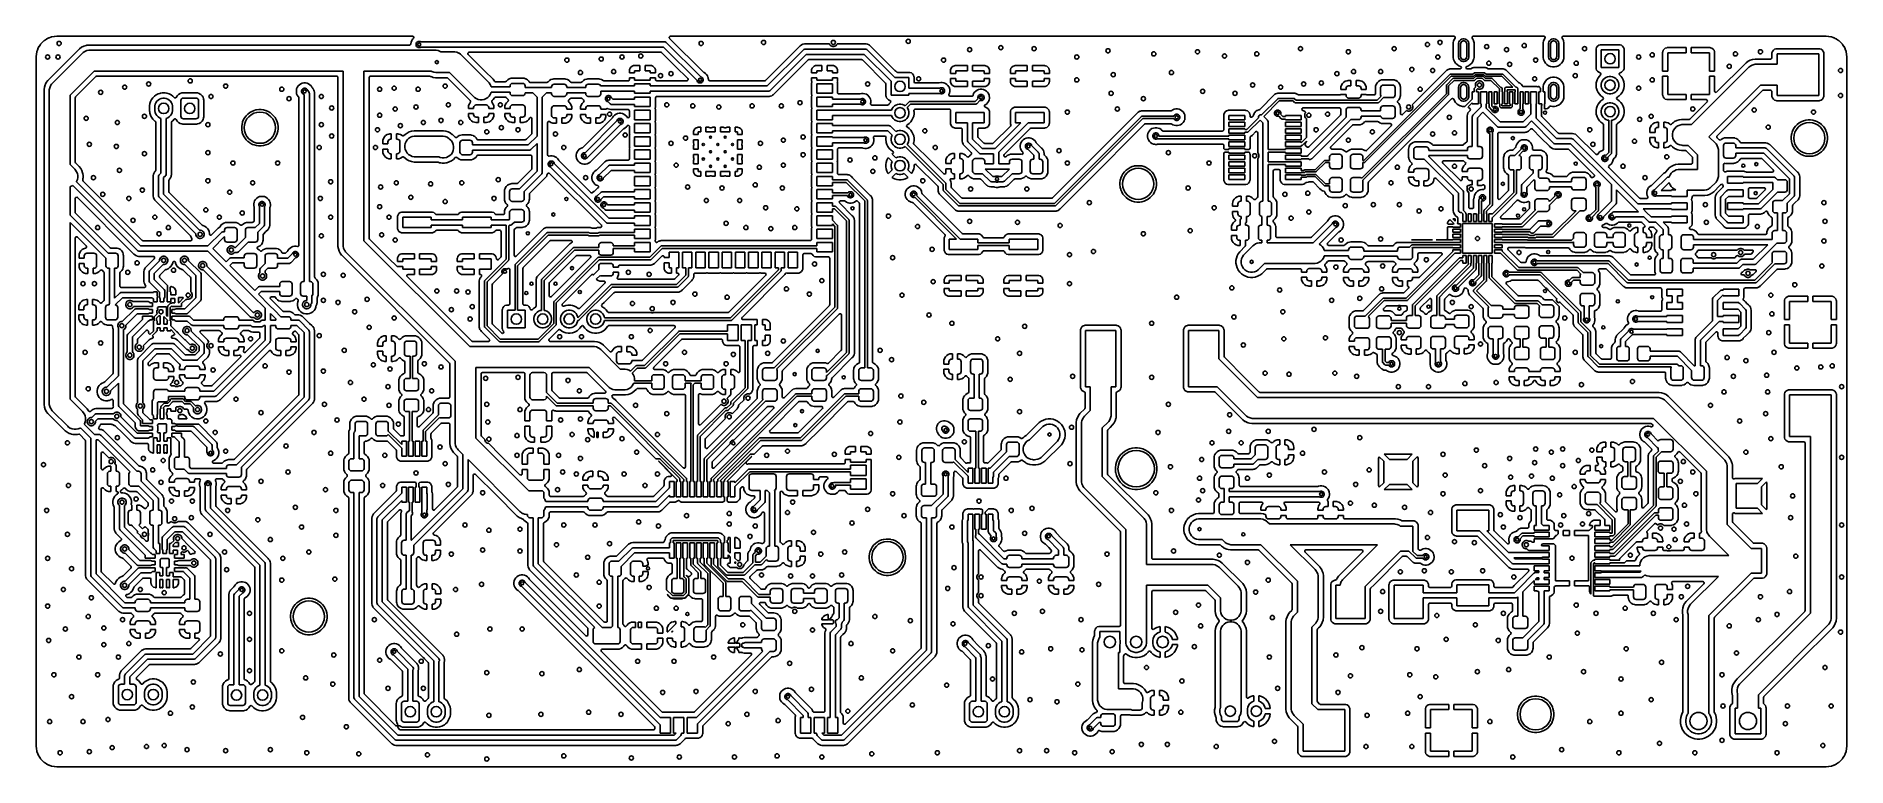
# Model space of a CAD drawing. Extents: x 2.03 to 8.88, y -5.74 to -2.97.
import ezdxf

# ---------------------------------------------------------------- set-up
doc = ezdxf.new("R2010")
doc.units = 0
doc.header["$MEASUREMENT"] = 0
doc.layers.add('BLACK', color=7, linetype='CONTINUOUS')

msp = doc.modelspace()

# ---------------------------------------------------------------- linework, layer by layer
at = {"layer": 'BLACK', "linetype": 'CONTINUOUS'}
for p, q in [((2.0337, -3.0208), (2.038, -3.0121)), ((2.038, -3.0121), (2.0383, -3.0116)), ((2.0383, -3.0116), (2.0437, -3.0035)), ((2.0437, -3.0035), (2.0441, -3.003)), ((2.0441, -3.003), (2.0504, -2.9958)), ((2.0504, -2.9958), (2.0509, -2.9953)), ((2.0509, -2.9953), (2.0581, -2.9889)), ((2.0581, -2.9889), (2.0586, -2.9886)), ((2.0586, -2.9886), (2.0667, -2.9832)), ((2.0667, -2.9832), (2.0672, -2.9829)), ((2.0672, -2.9829), (2.0759, -2.9786)), ((2.0759, -2.9786), (2.0765, -2.9784)), ((2.0765, -2.9784), (2.0834, -2.976)), ((2.0834, -2.976), (2.0856, -2.9752)), ((2.0856, -2.9752), (2.0862, -2.9751)), ((2.0862, -2.9751), (2.0957, -2.9732)), ((2.0957, -2.9732), (2.0963, -2.9731)), ((2.0963, -2.9731), (2.1061, -2.9725)), ((2.1061, -2.9725), (2.1065, -2.9725)), ((2.1065, -2.9725), (2.1089, -2.9725)), ((2.1089, -2.9725), (3.4515, -2.9725)), ((2.2077, -3.0102), (2.1994, -3.0144)), ((2.2165, -3.0073), (2.2077, -3.0102)), ((2.2182, -3.007), (2.2165, -3.0073)), ((2.2257, -3.0058), (2.2182, -3.007)), ((2.2182, -3.007), (2.2182, -3.007)), ((3.44, -3.0058), (2.2257, -3.0058)), ((3.442, -3.0054), (3.44, -3.0058)), ((3.4441, -3.0036), (3.442, -3.0054)), ((3.4448, -3.0011), (3.4441, -3.0036)), ((3.4449, -3.001), (3.4448, -3.001)), ((3.4448, -3.001), (3.4448, -3.0011)), ((3.4448, -3.0011), (3.4448, -3.0011)), ((3.4461, -2.9947), (3.4449, -3.0008)), ((3.4449, -3.0008), (3.4449, -3.001)), ((3.4484, -2.989), (3.4461, -2.9947)), ((3.4461, -2.9947), (3.4461, -2.9947)), ((3.4519, -2.9838), (3.4484, -2.989)), ((3.4484, -2.989), (3.4484, -2.989)), ((3.4515, -2.9725), (3.4541, -2.9732)), ((3.455, -2.9808), (3.4519, -2.9838)), ((3.4519, -2.9838), (3.4519, -2.9838)), ((3.4541, -2.9732), (3.4559, -2.9753)), ((3.4552, -2.9805), (3.455, -2.9808)), ((3.4563, -2.978), (3.4552, -2.9805)), ((3.4559, -2.9753), (3.4563, -2.978)), ((3.4647, -3.0024), (3.4655, -2.9994)), ((3.4647, -3.0055), (3.4647, -3.0024)), ((3.4655, -3.0085), (3.4647, -3.0055)), ((3.4655, -2.9994), (3.467, -2.9967)), ((3.467, -3.0111), (3.4655, -3.0085)), ((3.467, -2.9967), (3.4692, -2.9946)), ((3.4692, -3.0133), (3.467, -3.0111)), ((3.4692, -2.9946), (3.4719, -2.993)), ((3.4719, -3.0148), (3.4692, -3.0133)), ((3.4719, -2.993), (3.4748, -2.9922)), ((3.4748, -2.9922), (3.4779, -2.9922)), ((3.4779, -2.9922), (3.4809, -2.993)), ((3.4809, -2.993), (3.4828, -2.9941)), ((3.4828, -3.0138), (3.4809, -3.0148)), ((3.4828, -2.9941), (4.4055, -2.9941)), ((4.4014, -3.0138), (3.4828, -3.0138)), ((4.5279, -3.1402), (4.4014, -3.0138)), ((4.4055, -2.9941), (4.4074, -2.9943)), ((4.4074, -2.9943), (4.411, -2.9958)), ((4.411, -2.9958), (4.411, -2.9958)), ((4.411, -2.9958), (4.4125, -2.997)), ((4.4125, -2.997), (4.5418, -3.1263)), ((4.4229, -2.9761), (4.4243, -2.9737)), ((4.423, -2.9788), (4.4229, -2.9761)), ((4.4243, -2.9807), (4.423, -2.9788)), ((4.4242, -2.9808), (4.4243, -2.9807)), ((4.5518, -3.1084), (4.4242, -2.9808)), ((4.4243, -2.9737), (4.4268, -2.9725)), ((4.4268, -2.9725), (4.4276, -2.9725)), ((4.4276, -2.9725), (7.3916, -2.9725)), ((4.9182, -3.0085), (4.7868, -3.1399)), ((4.9213, -3.0065), (4.9182, -3.0085)), ((4.9182, -3.0085), (4.9182, -3.0085)), ((4.923, -3.0053), (4.9213, -3.0065)), ((4.9284, -3.0031), (4.923, -3.0053)), ((4.9341, -3.0019), (4.9284, -3.0031)), ((4.9284, -3.0031), (4.9284, -3.0031)), ((5.0287, -3.0019), (4.9341, -3.0019)), ((4.9341, -3.0019), (4.9341, -3.0019)), ((5.0288, -3.0021), (5.0287, -3.0019)), ((5.0308, -3.0056), (5.0288, -3.0021)), ((5.0337, -3.0086), (5.0308, -3.0056)), ((5.0373, -3.0106), (5.0337, -3.0086)), ((5.0413, -3.0117), (5.0373, -3.0106)), ((5.0454, -3.0117), (5.0413, -3.0117)), ((5.0493, -3.0106), (5.0454, -3.0117)), ((5.0529, -3.0086), (5.0493, -3.0106)), ((5.0558, -3.0056), (5.0529, -3.0086)), ((5.0579, -3.0021), (5.0558, -3.0056)), ((5.1675, -3.0019), (5.0579, -3.0019)), ((5.0579, -3.0019), (5.0579, -3.0021)), ((5.1732, -3.0031), (5.1675, -3.0019)), ((5.1675, -3.0019), (5.1675, -3.0019)), ((5.1786, -3.0053), (5.1732, -3.0031)), ((5.1732, -3.0031), (5.1732, -3.0031)), ((5.1794, -3.0058), (5.1786, -3.0053)), ((5.1786, -3.0053), (5.1786, -3.0053)), ((5.1786, -3.0053), (5.1786, -3.0053)), ((5.1803, -3.0065), (5.1794, -3.0058)), ((5.1834, -3.0085), (5.1803, -3.0065)), ((5.2765, -3.1017), (5.1834, -3.0085)), ((5.1834, -3.0085), (5.1834, -3.0085)), ((7.3905, -2.9905), (7.389, -2.9981)), ((7.389, -2.9981), (7.389, -2.9981)), ((7.389, -2.9981), (7.389, -3.0531)), ((7.3934, -2.9833), (7.3905, -2.9905)), ((7.3905, -2.9905), (7.3905, -2.9905)), ((7.3916, -2.9725), (7.3942, -2.9732)), ((7.3956, -2.9801), (7.3934, -2.9833)), ((7.3934, -2.9833), (7.3934, -2.9833)), ((7.3942, -2.9732), (7.396, -2.9753)), ((7.3964, -2.978), (7.3956, -2.9801)), ((7.396, -2.9753), (7.3964, -2.978)), ((7.4087, -3.002), (7.4088, -2.9994)), ((7.4087, -3.0492), (7.4087, -3.002)), ((7.4088, -2.9994), (7.4102, -2.9944)), ((7.4102, -2.9944), (7.4127, -2.99)), ((7.4127, -2.99), (7.4164, -2.9864)), ((7.4164, -2.9864), (7.4208, -2.9838)), ((7.4165, -3.002), (7.4166, -3.0004)), ((7.4165, -3.0492), (7.4165, -3.002)), ((7.4166, -3.0004), (7.4174, -2.9974)), ((7.4174, -2.9974), (7.419, -2.9948)), ((7.419, -2.9948), (7.4212, -2.9926)), ((7.4208, -2.9838), (7.4258, -2.9825)), ((7.4212, -2.9926), (7.4238, -2.9911)), ((7.4238, -2.9911), (7.4268, -2.9903)), ((7.4258, -2.9825), (7.4309, -2.9825)), ((7.4268, -2.9903), (7.4299, -2.9903)), ((7.4299, -2.9903), (7.4329, -2.9911)), ((7.4309, -2.9825), (7.4359, -2.9838)), ((7.4329, -2.9911), (7.4355, -2.9926)), ((7.4355, -2.9926), (7.4377, -2.9948)), ((7.4359, -2.9838), (7.4403, -2.9864)), ((7.4377, -2.9948), (7.4393, -2.9974)), ((7.4393, -2.9974), (7.4401, -3.0004)), ((7.4401, -3.0004), (7.4402, -3.002)), ((7.4402, -3.002), (7.4402, -3.0492)), ((7.4403, -2.9864), (7.444, -2.99)), ((7.444, -2.99), (7.4465, -2.9944)), ((7.4465, -2.9944), (7.4479, -2.9994)), ((7.4479, -2.9994), (7.448, -3.002)), ((7.448, -3.002), (7.448, -3.0492)), ((7.4603, -2.9774), (7.461, -2.9748)), ((7.4611, -2.9801), (7.4603, -2.9774)), ((7.461, -2.9748), (7.463, -2.9729)), ((7.4633, -2.9833), (7.4611, -2.9801)), ((7.463, -2.9729), (7.4651, -2.9725)), ((7.4656, -2.989), (7.4633, -2.9833)), ((7.4633, -2.9833), (7.4633, -2.9833)), ((7.4651, -2.9725), (7.7317, -2.9725)), ((7.4662, -2.9905), (7.4656, -2.989)), ((7.4677, -2.9981), (7.4662, -2.9905)), ((7.4662, -2.9905), (7.4662, -2.9905)), ((7.4662, -2.9905), (7.4662, -2.9905)), ((7.4677, -3.0531), (7.4677, -2.9981)), ((7.7306, -2.9905), (7.7291, -2.9981)), ((7.7291, -2.9981), (7.7291, -2.9981)), ((7.7291, -2.9981), (7.7291, -3.0531)), ((7.7336, -2.9833), (7.7306, -2.9905)), ((7.7306, -2.9905), (7.7306, -2.9905)), ((7.7317, -2.9725), (7.7344, -2.9732)), ((7.7358, -2.9801), (7.7336, -2.9833)), ((7.7336, -2.9833), (7.7336, -2.9833)), ((7.7344, -2.9732), (7.7362, -2.9753)), ((7.7365, -2.978), (7.7358, -2.9801)), ((7.7362, -2.9753), (7.7365, -2.978)), ((7.7488, -3.002), (7.749, -2.9994)), ((7.7488, -3.0492), (7.7488, -3.002)), ((7.749, -2.9994), (7.7503, -2.9944)), ((7.7503, -2.9944), (7.7529, -2.99)), ((7.7529, -2.99), (7.7565, -2.9864)), ((7.7565, -2.9864), (7.761, -2.9838)), ((7.7567, -3.002), (7.7568, -3.0004)), ((7.7567, -3.0492), (7.7567, -3.002)), ((7.7568, -3.0004), (7.7576, -2.9974)), ((7.7576, -2.9974), (7.7591, -2.9948)), ((7.7591, -2.9948), (7.7613, -2.9926)), ((7.761, -2.9838), (7.7659, -2.9825)), ((7.7613, -2.9926), (7.764, -2.9911)), ((7.764, -2.9911), (7.767, -2.9903)), ((7.7659, -2.9825), (7.7711, -2.9825)), ((7.767, -2.9903), (7.77, -2.9903)), ((7.77, -2.9903), (7.773, -2.9911)), ((7.7711, -2.9825), (7.776, -2.9838)), ((7.773, -2.9911), (7.7757, -2.9926)), ((7.7757, -2.9926), (7.7779, -2.9948)), ((7.776, -2.9838), (7.7805, -2.9864)), ((7.7779, -2.9948), (7.7794, -2.9974)), ((7.7794, -2.9974), (7.7802, -3.0004)), ((7.7802, -3.0004), (7.7803, -3.002)), ((7.7803, -3.002), (7.7803, -3.0492)), ((7.7805, -2.9864), (7.7841, -2.99)), ((7.7841, -2.99), (7.7867, -2.9944)), ((7.7867, -2.9944), (7.788, -2.9994)), ((7.788, -2.9994), (7.7882, -3.002)), ((7.7882, -3.002), (7.7882, -3.0492)), ((7.8004, -2.9774), (7.8011, -2.9748)), ((7.8012, -2.9801), (7.8004, -2.9774)), ((7.8011, -2.9748), (7.8032, -2.9729)), ((7.8034, -2.9833), (7.8012, -2.9801)), ((7.8032, -2.9729), (7.8053, -2.9725)), ((7.8058, -2.989), (7.8034, -2.9833)), ((7.8034, -2.9833), (7.8034, -2.9833)), ((7.8053, -2.9725), (8.7966, -2.9725)), ((7.8064, -2.9905), (7.8058, -2.989)), ((7.8079, -2.9981), (7.8064, -2.9905)), ((7.8064, -2.9905), (7.8064, -2.9905)), ((7.8064, -2.9905), (7.8064, -2.9905)), ((7.8079, -3.0531), (7.8079, -2.9981)), ((7.9347, -3.0103), (7.9313, -3.0149)), ((7.9393, -3.0069), (7.9347, -3.0103)), ((7.9347, -3.0103), (7.9347, -3.0103)), ((7.9446, -3.005), (7.9393, -3.0069)), ((7.9393, -3.0069), (7.9393, -3.0069)), ((7.9469, -3.0047), (7.9446, -3.005)), ((8.0176, -3.0047), (7.9469, -3.0047)), ((7.9469, -3.0047), (7.9469, -3.0047)), ((8.02, -3.005), (8.0176, -3.0047)), ((8.0176, -3.0047), (8.0176, -3.0047)), ((8.0176, -3.0047), (8.0176, -3.0047)), ((8.0176, -3.0047), (8.0176, -3.0047)), ((8.0253, -3.0069), (8.02, -3.005)), ((8.02, -3.005), (8.02, -3.005)), ((8.0298, -3.0103), (8.0253, -3.0069)), ((8.0253, -3.0069), (8.0253, -3.0069)), ((8.0332, -3.0149), (8.0298, -3.0103)), ((8.0298, -3.0103), (8.0298, -3.0103)), ((8.7966, -2.9725), (8.7991, -2.9725)), ((8.7991, -2.9725), (8.7994, -2.9725)), ((8.7994, -2.9725), (8.8092, -2.9731)), ((8.8092, -2.9731), (8.8098, -2.9732)), ((8.8098, -2.9732), (8.818, -2.9748)), ((8.818, -2.9748), (8.8193, -2.9751)), ((8.8193, -2.9751), (8.8199, -2.9752)), ((8.8199, -2.9752), (8.8263, -2.9774)), ((8.8263, -2.9774), (8.829, -2.9784)), ((8.829, -2.9784), (8.8296, -2.9786)), ((8.8296, -2.9786), (8.8345, -2.981)), ((8.8345, -2.981), (8.8383, -2.9829)), ((8.8383, -2.9829), (8.8388, -2.9832)), ((8.8388, -2.9832), (8.8469, -2.9886)), ((8.8469, -2.9886), (8.8474, -2.9889)), ((8.8474, -2.9889), (8.8491, -2.9905)), ((8.8491, -2.9905), (8.8546, -2.9953)), ((8.8546, -2.9953), (8.8551, -2.9958)), ((8.8551, -2.9958), (8.8615, -3.003)), ((8.8615, -3.003), (8.8618, -3.0035)), ((8.8618, -3.0035), (8.8672, -3.0116)), ((8.8672, -3.0116), (8.8675, -3.0121)), ((8.8675, -3.0121), (8.8718, -3.0208)), ((2.0276, -3.051), (2.0277, -3.0486)), ((2.0276, -3.0513), (2.0276, -3.051)), ((2.0276, -5.2241), (2.0276, -3.0513)), ((2.0277, -3.0486), (2.0282, -3.0412)), ((2.0282, -3.0412), (2.0283, -3.0406)), ((2.0283, -3.0406), (2.0302, -3.0311)), ((2.0302, -3.0311), (2.0304, -3.0305)), ((2.0304, -3.0305), (2.0321, -3.0253)), ((2.0321, -3.0253), (2.0335, -3.0214)), ((2.0335, -3.0214), (2.0337, -3.0208)), ((2.1919, -3.0199), (2.0711, -3.1406)), ((2.0883, -3.1513), (2.2025, -3.0371)), ((2.1994, -3.0144), (2.1919, -3.0199)), ((2.1919, -3.0199), (2.1919, -3.0199)), ((2.2025, -3.0371), (2.2054, -3.0345)), ((2.2054, -3.0345), (2.2118, -3.0302)), ((2.2118, -3.0302), (2.2189, -3.0272)), ((2.2189, -3.0272), (2.2265, -3.0257)), ((2.2265, -3.0257), (2.2304, -3.0256)), ((2.2304, -3.0256), (2.874, -3.0256)), ((2.874, -3.0256), (2.9528, -3.0256)), ((2.9528, -3.0256), (3.1299, -3.0256)), ((3.1299, -3.0256), (3.2283, -3.0256)), ((3.2283, -3.0256), (3.4843, -3.0256)), ((3.4748, -3.0156), (3.4719, -3.0148)), ((3.4779, -3.0156), (3.4748, -3.0156)), ((3.4809, -3.0148), (3.4779, -3.0156)), ((3.4843, -3.0256), (3.5374, -3.0256)), ((3.5374, -3.0256), (3.5412, -3.0257)), ((3.5412, -3.0257), (3.5488, -3.0272)), ((3.5488, -3.0272), (3.5559, -3.0302)), ((3.5559, -3.0302), (3.5574, -3.0312)), ((3.5574, -3.0312), (3.5579, -3.0315)), ((3.5579, -3.0315), (3.6077, -3.0315)), ((3.6077, -3.0315), (3.6115, -3.0317)), ((3.6115, -3.0317), (3.6191, -3.0332)), ((3.6191, -3.0332), (3.6262, -3.0361)), ((3.6262, -3.0361), (3.6279, -3.0373)), ((3.6279, -3.0373), (3.6327, -3.0404)), ((3.6327, -3.0404), (3.6355, -3.043)), ((3.6355, -3.043), (3.7389, -3.1464)), ((3.6609, -3.0394), (3.6611, -3.0367)), ((3.6622, -3.0418), (3.6609, -3.0394)), ((3.6611, -3.0367), (3.6627, -3.0345)), ((3.7216, -3.1013), (3.6622, -3.0418)), ((3.6627, -3.0345), (3.6653, -3.0335)), ((3.6653, -3.0335), (3.6656, -3.0335)), ((3.6656, -3.0335), (4.3076, -3.0335)), ((4.3076, -3.0335), (4.3089, -3.0327)), ((4.3089, -3.0327), (4.3129, -3.0316)), ((4.3129, -3.0316), (4.317, -3.0316)), ((4.317, -3.0316), (4.321, -3.0327)), ((4.321, -3.0327), (4.3224, -3.0335)), ((4.3224, -3.0335), (4.3913, -3.0335)), ((4.3913, -3.0335), (4.3939, -3.0343)), ((4.3939, -3.0343), (4.3947, -3.0349)), ((4.3947, -3.0349), (4.4469, -3.0871)), ((4.7936, -3.161), (4.93, -3.0245)), ((4.9411, -3.0413), (4.8046, -3.1778)), ((4.909, -3.1013), (4.9478, -3.0625)), ((4.93, -3.0245), (4.9315, -3.0233)), ((4.9315, -3.0233), (4.9351, -3.0218)), ((4.9315, -3.0233), (4.9315, -3.0233)), ((4.9351, -3.0218), (4.937, -3.0217)), ((4.937, -3.0217), (5.1646, -3.0217)), ((5.1605, -3.0413), (4.9411, -3.0413)), ((4.9478, -3.0625), (4.9502, -3.0612)), ((4.9502, -3.0612), (4.9513, -3.061)), ((4.9513, -3.061), (5.1503, -3.061)), ((5.1503, -3.061), (5.1529, -3.0618)), ((5.1529, -3.0618), (5.1538, -3.0625)), ((5.1538, -3.0625), (5.2411, -3.1498)), ((5.2622, -3.1431), (5.1605, -3.0413)), ((5.1646, -3.0217), (5.1665, -3.0218)), ((5.1665, -3.0218), (5.17, -3.0233)), ((5.17, -3.0233), (5.17, -3.0233)), ((5.17, -3.0233), (5.1715, -3.0245)), ((5.1715, -3.0245), (5.2761, -3.1291)), ((7.389, -3.0531), (7.389, -3.0531)), ((7.389, -3.0531), (7.389, -3.0531)), ((7.389, -3.0531), (7.3905, -3.0607)), ((7.3905, -3.0607), (7.3905, -3.0607)), ((7.3905, -3.0607), (7.3934, -3.0679)), ((7.3934, -3.0679), (7.3934, -3.0679)), ((7.3934, -3.0679), (7.3978, -3.0743)), ((7.3978, -3.0743), (7.3978, -3.0743)), ((7.3978, -3.0743), (7.4032, -3.0798)), ((7.4032, -3.0798), (7.4032, -3.0798)), ((7.4032, -3.0798), (7.4097, -3.0841)), ((7.4088, -3.0518), (7.4087, -3.0492)), ((7.4102, -3.0567), (7.4088, -3.0518)), ((7.4127, -3.0612), (7.4102, -3.0567)), ((7.4164, -3.0648), (7.4127, -3.0612)), ((7.4208, -3.0674), (7.4164, -3.0648)), ((7.4166, -3.0508), (7.4165, -3.0492)), ((7.4174, -3.0537), (7.4166, -3.0508)), ((7.419, -3.0564), (7.4174, -3.0537)), ((7.4212, -3.0586), (7.419, -3.0564)), ((7.4258, -3.0687), (7.4208, -3.0674)), ((7.4238, -3.0601), (7.4212, -3.0586)), ((7.4268, -3.0609), (7.4238, -3.0601)), ((7.4309, -3.0687), (7.4258, -3.0687)), ((7.4299, -3.0609), (7.4268, -3.0609)), ((7.4329, -3.0601), (7.4299, -3.0609)), ((7.4359, -3.0674), (7.4309, -3.0687)), ((7.4355, -3.0586), (7.4329, -3.0601)), ((7.4377, -3.0564), (7.4355, -3.0586)), ((7.4403, -3.0648), (7.4359, -3.0674)), ((7.4393, -3.0537), (7.4377, -3.0564)), ((7.4401, -3.0508), (7.4393, -3.0537)), ((7.4402, -3.0492), (7.4401, -3.0508)), ((7.444, -3.0612), (7.4403, -3.0648)), ((7.4465, -3.0567), (7.444, -3.0612)), ((7.4479, -3.0518), (7.4465, -3.0567)), ((7.447, -3.0841), (7.4535, -3.0798)), ((7.448, -3.0492), (7.4479, -3.0518)), ((7.4535, -3.0798), (7.4589, -3.0743)), ((7.4589, -3.0743), (7.4633, -3.0679)), ((7.4633, -3.0679), (7.4662, -3.0607)), ((7.4662, -3.0607), (7.4667, -3.0582)), ((7.4667, -3.0582), (7.4677, -3.0531)), ((7.7291, -3.0531), (7.7291, -3.0531)), ((7.7291, -3.0531), (7.7291, -3.0531)), ((7.7291, -3.0531), (7.7306, -3.0607)), ((7.7306, -3.0607), (7.7306, -3.0607)), ((7.7306, -3.0607), (7.7336, -3.0679)), ((7.7336, -3.0679), (7.7336, -3.0679)), ((7.7336, -3.0679), (7.7379, -3.0743)), ((7.7379, -3.0743), (7.7379, -3.0743)), ((7.7379, -3.0743), (7.7434, -3.0798)), ((7.7434, -3.0798), (7.7434, -3.0798)), ((7.7434, -3.0798), (7.7498, -3.0841)), ((7.749, -3.0518), (7.7488, -3.0492)), ((7.7503, -3.0567), (7.749, -3.0518)), ((7.7529, -3.0612), (7.7503, -3.0567)), ((7.7565, -3.0648), (7.7529, -3.0612)), ((7.761, -3.0674), (7.7565, -3.0648)), ((7.7568, -3.0508), (7.7567, -3.0492)), ((7.7576, -3.0537), (7.7568, -3.0508)), ((7.7591, -3.0564), (7.7576, -3.0537)), ((7.7613, -3.0586), (7.7591, -3.0564)), ((7.7659, -3.0687), (7.761, -3.0674)), ((7.764, -3.0601), (7.7613, -3.0586)), ((7.767, -3.0609), (7.764, -3.0601)), ((7.7711, -3.0687), (7.7659, -3.0687)), ((7.77, -3.0609), (7.767, -3.0609)), ((7.773, -3.0601), (7.77, -3.0609)), ((7.776, -3.0674), (7.7711, -3.0687)), ((7.7757, -3.0586), (7.773, -3.0601)), ((7.7779, -3.0564), (7.7757, -3.0586)), ((7.7805, -3.0648), (7.776, -3.0674)), ((7.7794, -3.0537), (7.7779, -3.0564)), ((7.7802, -3.0508), (7.7794, -3.0537)), ((7.7803, -3.0492), (7.7802, -3.0508)), ((7.7841, -3.0612), (7.7805, -3.0648)), ((7.7867, -3.0567), (7.7841, -3.0612)), ((7.788, -3.0518), (7.7867, -3.0567)), ((7.7872, -3.0841), (7.7936, -3.0798)), ((7.7882, -3.0492), (7.788, -3.0518)), ((7.7936, -3.0798), (7.7991, -3.0743)), ((7.7991, -3.0743), (7.8034, -3.0679)), ((7.8034, -3.0679), (7.8064, -3.0607)), ((7.8064, -3.0607), (7.8069, -3.0582)), ((7.8069, -3.0582), (7.8079, -3.0531)), ((7.9294, -3.0202), (7.9291, -3.0225)), ((7.9291, -3.0225), (7.9291, -3.0225)), ((7.9291, -3.0225), (7.9291, -3.0225)), ((7.9291, -3.0225), (7.9291, -3.0932)), ((7.9313, -3.0149), (7.9294, -3.0202)), ((7.9313, -3.0149), (7.9313, -3.0149)), ((7.9488, -3.0913), (7.9488, -3.0244)), ((7.9488, -3.0244), (8.0157, -3.0244)), ((8.0157, -3.0244), (8.0157, -3.0913)), ((8.0351, -3.0199), (8.0332, -3.0149)), ((8.0332, -3.0149), (8.0332, -3.0149)), ((8.0352, -3.0202), (8.0351, -3.0199)), ((8.0355, -3.0225), (8.0352, -3.0202)), ((8.0355, -3.0336), (8.0355, -3.0225)), ((8.0355, -3.0932), (8.0355, -3.0336)), ((8.1814, -3.0312), (8.1811, -3.0336)), ((8.1811, -3.0336), (8.1811, -3.1043)), ((8.1833, -3.0259), (8.1814, -3.0312)), ((8.1814, -3.0312), (8.1814, -3.0312)), ((8.1867, -3.0214), (8.1833, -3.0259)), ((8.1833, -3.0259), (8.1833, -3.0259)), ((8.1913, -3.018), (8.1867, -3.0214)), ((8.1867, -3.0214), (8.1867, -3.0214)), ((8.1966, -3.016), (8.1913, -3.018)), ((8.1913, -3.018), (8.1913, -3.018)), ((8.1989, -3.0157), (8.1966, -3.016)), ((8.1966, -3.016), (8.1966, -3.016)), ((8.2697, -3.0157), (8.1989, -3.0157)), ((8.2008, -3.1043), (8.2008, -3.0354)), ((8.2008, -3.0354), (8.2697, -3.0354)), ((8.2697, -3.0354), (8.2697, -3.0157)), ((8.3602, -3.0157), (8.2894, -3.0157)), ((8.2894, -3.0157), (8.2894, -3.0354)), ((8.2894, -3.0354), (8.3583, -3.0354)), ((8.3583, -3.0354), (8.3583, -3.1043)), ((8.3625, -3.016), (8.3602, -3.0157)), ((8.3678, -3.018), (8.3625, -3.016)), ((8.3625, -3.016), (8.3625, -3.016)), ((8.3723, -3.0214), (8.3678, -3.018)), ((8.3678, -3.018), (8.3678, -3.018)), ((8.3757, -3.0259), (8.3723, -3.0214)), ((8.3723, -3.0214), (8.3723, -3.0214)), ((8.3777, -3.0312), (8.3757, -3.0259)), ((8.3757, -3.0259), (8.3757, -3.0259)), ((8.378, -3.0336), (8.3777, -3.0312)), ((8.3777, -3.0312), (8.3777, -3.0312)), ((8.378, -3.0336), (8.378, -3.0336)), ((8.378, -3.1043), (8.378, -3.0336)), ((8.4969, -3.0731), (8.3863, -3.1837)), ((8.5045, -3.0676), (8.4969, -3.0731)), ((8.4969, -3.0731), (8.4969, -3.0731)), ((8.5128, -3.0634), (8.5045, -3.0676)), ((8.5216, -3.0605), (8.5128, -3.0634)), ((8.5169, -3.0834), (8.5198, -3.0822)), ((8.5198, -3.0822), (8.524, -3.0804)), ((8.5308, -3.059), (8.5216, -3.0605)), ((8.524, -3.0804), (8.5274, -3.0798)), ((8.5274, -3.0798), (8.5316, -3.0789)), ((8.5896, -3.059), (8.5308, -3.059)), ((8.5316, -3.0789), (8.5354, -3.0787)), ((8.5354, -3.0787), (8.6142, -3.0787)), ((8.5916, -3.0586), (8.5896, -3.059)), ((8.5937, -3.0568), (8.5916, -3.0586)), ((8.5945, -3.0542), (8.5937, -3.0568)), ((8.5947, -3.0351), (8.5945, -3.0375)), ((8.5945, -3.0375), (8.5945, -3.0375)), ((8.5945, -3.0375), (8.5945, -3.0375)), ((8.5945, -3.0375), (8.5945, -3.0542)), ((8.5967, -3.0298), (8.5947, -3.0351)), ((8.6001, -3.0253), (8.5967, -3.0298)), ((8.5967, -3.0298), (8.5967, -3.0298)), ((8.6046, -3.0219), (8.6001, -3.0253)), ((8.6001, -3.0253), (8.6001, -3.0253)), ((8.6099, -3.0199), (8.6046, -3.0219)), ((8.6046, -3.0219), (8.6046, -3.0219)), ((8.6123, -3.0197), (8.6099, -3.0199)), ((8.7735, -3.0197), (8.6123, -3.0197)), ((8.6123, -3.0197), (8.6123, -3.0197)), ((8.6142, -3.0787), (8.6142, -3.0394)), ((8.6142, -3.0394), (8.7717, -3.0394)), ((8.7717, -3.0394), (8.7717, -3.1969)), ((8.7759, -3.0199), (8.7735, -3.0197)), ((8.7735, -3.0197), (8.7735, -3.0197)), ((8.7735, -3.0197), (8.7735, -3.0197)), ((8.7735, -3.0197), (8.7735, -3.0197)), ((8.7812, -3.0219), (8.7759, -3.0199)), ((8.7759, -3.0199), (8.7759, -3.0199)), ((8.7857, -3.0253), (8.7812, -3.0219)), ((8.7812, -3.0219), (8.7812, -3.0219)), ((8.7891, -3.0298), (8.7857, -3.0253)), ((8.7857, -3.0253), (8.7857, -3.0253)), ((8.7909, -3.0345), (8.7891, -3.0298)), ((8.7891, -3.0298), (8.7891, -3.0298)), ((8.7911, -3.0351), (8.7909, -3.0345)), ((8.7914, -3.0375), (8.7911, -3.0351)), ((8.7914, -3.1987), (8.7914, -3.0375)), ((8.8718, -3.0208), (8.872, -3.0214)), ((8.872, -3.0214), (8.8751, -3.0305)), ((8.8751, -3.0305), (8.8753, -3.0311)), ((8.8753, -3.0311), (8.8772, -3.0406)), ((8.8772, -3.0406), (8.8773, -3.0412)), ((8.8773, -3.0412), (8.8779, -3.051)), ((8.8779, -3.051), (8.8779, -3.0513)), ((8.8779, -3.0513), (8.8779, -5.6593)), ((2.0656, -3.1482), (2.0625, -3.1542)), ((2.0711, -3.1406), (2.0656, -3.1482)), ((2.0711, -3.1406), (2.0711, -3.1406)), ((2.2467, -3.1043), (2.1555, -3.1954)), ((2.1766, -3.2022), (2.2534, -3.1254)), ((2.874, -3.1043), (2.2467, -3.1043)), ((2.2534, -3.1254), (2.2558, -3.1241)), ((2.2558, -3.1241), (2.2568, -3.124)), ((2.2568, -3.124), (2.8694, -3.124)), ((2.8694, -3.124), (2.9481, -3.124)), ((2.9528, -3.1043), (2.874, -3.1043)), ((2.9481, -3.124), (3.1253, -3.124)), ((3.1299, -3.1043), (2.9528, -3.1043)), ((3.0341, -3.1508), (3.0284, -3.1532)), ((3.0402, -3.1496), (3.0341, -3.1508)), ((3.0341, -3.1508), (3.0341, -3.1508)), ((3.0464, -3.1496), (3.0402, -3.1496)), ((3.0402, -3.1496), (3.0402, -3.1496)), ((3.0525, -3.1508), (3.0464, -3.1496)), ((3.0464, -3.1496), (3.0464, -3.1496)), ((3.0582, -3.1532), (3.0525, -3.1508)), ((3.0525, -3.1508), (3.0525, -3.1508)), ((3.1253, -3.124), (3.1644, -3.124)), ((3.189, -3.1043), (3.1299, -3.1043)), ((3.1644, -3.124), (3.167, -3.1248)), ((3.167, -3.1248), (3.1688, -3.1268)), ((3.1688, -3.1268), (3.1693, -3.1289)), ((3.1693, -3.1289), (3.1693, -3.7681)), ((3.189, -3.7635), (3.189, -3.1043)), ((3.4843, -3.1043), (3.2677, -3.1043)), ((3.2677, -3.1043), (3.2677, -3.7472)), ((3.2874, -3.1289), (3.2882, -3.1262)), ((3.2874, -3.2712), (3.2874, -3.1289)), ((3.2882, -3.1262), (3.2903, -3.1244)), ((3.2903, -3.1244), (3.2923, -3.124)), ((3.2923, -3.124), (3.4796, -3.124)), ((3.4796, -3.124), (3.5163, -3.124)), ((3.5228, -3.1043), (3.4843, -3.1043)), ((3.5163, -3.124), (3.5185, -3.1245)), ((3.5185, -3.1245), (3.5191, -3.1248)), ((3.5191, -3.1248), (3.5191, -3.1248)), ((3.5191, -3.1248), (3.5191, -3.1248)), ((3.5191, -3.1248), (3.5206, -3.1256)), ((3.5206, -3.1256), (3.5206, -3.1256)), ((3.5206, -3.1256), (3.5206, -3.1256)), ((3.5206, -3.1256), (3.5244, -3.1268)), ((3.5247, -3.1056), (3.5228, -3.1043)), ((3.5244, -3.1268), (3.5295, -3.1285)), ((3.5319, -3.1085), (3.5247, -3.1056)), ((3.5295, -3.1285), (3.5387, -3.1299)), ((3.5394, -3.11), (3.5319, -3.1085)), ((3.5387, -3.1299), (3.5387, -3.1299)), ((3.5387, -3.1299), (3.548, -3.1299)), ((3.5433, -3.1102), (3.5394, -3.11)), ((3.5914, -3.1102), (3.5433, -3.1102)), ((3.548, -3.1299), (3.5812, -3.1299)), ((3.5812, -3.1299), (3.5838, -3.1307)), ((3.5838, -3.1307), (3.5846, -3.1314)), ((3.5846, -3.1314), (3.6698, -3.2165)), ((3.6832, -3.2021), (3.5914, -3.1102)), ((3.7249, -3.1046), (3.7216, -3.1013)), ((3.7561, -3.1357), (3.7249, -3.1046)), ((3.7389, -3.1464), (3.7415, -3.1492)), ((3.7415, -3.1492), (3.7457, -3.1557)), ((3.7611, -3.1427), (3.7561, -3.1357)), ((3.7624, -3.1439), (3.7611, -3.1427)), ((3.7651, -3.1447), (3.7624, -3.1439)), ((3.8027, -3.1447), (3.7651, -3.1447)), ((3.8048, -3.1442), (3.8027, -3.1447)), ((3.8065, -3.1426), (3.8048, -3.1442)), ((3.8066, -3.1427), (3.8065, -3.1426)), ((3.8068, -3.1425), (3.8066, -3.1427)), ((3.8117, -3.1376), (3.8068, -3.1425)), ((3.8175, -3.134), (3.8117, -3.1376)), ((3.8241, -3.1318), (3.8175, -3.134)), ((3.8175, -3.134), (3.8175, -3.134)), ((3.8281, -3.1314), (3.8241, -3.1318)), ((3.8241, -3.1318), (3.8241, -3.1318)), ((3.8264, -3.1518), (3.8301, -3.1511)), ((3.8695, -3.1314), (3.8281, -3.1314)), ((3.8281, -3.1314), (3.8281, -3.1314)), ((3.8301, -3.1511), (3.8675, -3.1511)), ((3.8675, -3.1511), (3.8713, -3.1518)), ((3.8735, -3.1318), (3.8695, -3.1314)), ((3.8785, -3.1334), (3.8735, -3.1318)), ((3.8735, -3.1318), (3.8735, -3.1318)), ((3.8801, -3.134), (3.8785, -3.1334)), ((3.8823, -3.1353), (3.8801, -3.134)), ((3.8801, -3.134), (3.8801, -3.134)), ((3.886, -3.1376), (3.8823, -3.1353)), ((3.8909, -3.1425), (3.886, -3.1376)), ((3.8926, -3.1453), (3.8909, -3.1425)), ((3.8941, -3.1468), (3.8926, -3.1453)), ((3.8968, -3.1476), (3.8941, -3.1468)), ((3.9602, -3.1476), (3.8968, -3.1476)), ((3.9623, -3.1471), (3.9602, -3.1476)), ((3.964, -3.1456), (3.9623, -3.1471)), ((3.9641, -3.1457), (3.964, -3.1456)), ((3.9643, -3.1454), (3.9641, -3.1457)), ((3.9691, -3.1405), (3.9643, -3.1454)), ((3.975, -3.1369), (3.9691, -3.1405)), ((3.9816, -3.1347), (3.975, -3.1369)), ((3.975, -3.1369), (3.975, -3.1369)), ((3.9856, -3.1343), (3.9816, -3.1347)), ((3.9816, -3.1347), (3.9816, -3.1347)), ((4.027, -3.1343), (3.9856, -3.1343)), ((3.9856, -3.1343), (3.9856, -3.1343)), ((4.031, -3.1347), (4.027, -3.1343)), ((4.0376, -3.1369), (4.031, -3.1347)), ((4.031, -3.1347), (4.031, -3.1347)), ((4.0435, -3.1405), (4.0376, -3.1369)), ((4.0483, -3.1454), (4.0435, -3.1405)), ((4.0435, -3.1405), (4.0435, -3.1405)), ((4.0485, -3.1457), (4.0483, -3.1454)), ((4.0486, -3.1456), (4.0485, -3.1457)), ((4.0498, -3.1468), (4.0486, -3.1456)), ((4.0524, -3.1476), (4.0498, -3.1468)), ((4.0889, -3.1476), (4.0524, -3.1476)), ((4.091, -3.1471), (4.0889, -3.1476)), ((4.0928, -3.1456), (4.091, -3.1471)), ((4.093, -3.1454), (4.0928, -3.1457)), ((4.0928, -3.1457), (4.0928, -3.1456)), ((4.0979, -3.1405), (4.093, -3.1454)), ((4.1038, -3.1369), (4.0979, -3.1405)), ((4.1103, -3.1347), (4.1038, -3.1369)), ((4.1038, -3.1369), (4.1038, -3.1369)), ((4.1144, -3.1343), (4.1103, -3.1347)), ((4.1103, -3.1347), (4.1103, -3.1347)), ((4.1557, -3.1343), (4.1144, -3.1343)), ((4.1144, -3.1343), (4.1144, -3.1343)), ((4.1598, -3.1347), (4.1557, -3.1343)), ((4.1663, -3.1369), (4.1598, -3.1347)), ((4.1598, -3.1347), (4.1598, -3.1347)), ((4.1722, -3.1405), (4.1663, -3.1369)), ((4.1723, -3.1406), (4.1722, -3.1405)), ((4.1722, -3.1405), (4.1722, -3.1405)), ((4.1748, -3.1413), (4.1723, -3.1406)), ((4.2672, -3.1413), (4.1748, -3.1413)), ((4.2692, -3.1409), (4.2672, -3.1413)), ((4.2713, -3.1391), (4.2692, -3.1409)), ((4.272, -3.1364), (4.2713, -3.1391)), ((4.2723, -3.0989), (4.272, -3.1013)), ((4.272, -3.1013), (4.272, -3.111)), ((4.272, -3.111), (4.2917, -3.111)), ((4.2917, -3.1307), (4.272, -3.1307)), ((4.272, -3.1307), (4.272, -3.1364)), ((4.2743, -3.0936), (4.2723, -3.0989)), ((4.2723, -3.0989), (4.2723, -3.0989)), ((4.2777, -3.0891), (4.2743, -3.0936)), ((4.2743, -3.0936), (4.2743, -3.0936)), ((4.2822, -3.0857), (4.2777, -3.0891)), ((4.2777, -3.0891), (4.2777, -3.0891)), ((4.2875, -3.0837), (4.2822, -3.0857)), ((4.2822, -3.0857), (4.2822, -3.0857)), ((4.2898, -3.0835), (4.2875, -3.0837)), ((4.2875, -3.0837), (4.2875, -3.0837)), ((4.3114, -3.0835), (4.2898, -3.0835)), ((4.2917, -3.111), (4.2917, -3.1031)), ((4.2917, -3.1031), (4.3114, -3.1031)), ((4.2917, -3.1386), (4.2917, -3.1307)), ((4.3508, -3.1386), (4.2917, -3.1386)), ((4.3114, -3.1031), (4.3114, -3.0835)), ((4.3527, -3.0835), (4.3311, -3.0835)), ((4.3311, -3.0835), (4.3311, -3.1031)), ((4.3311, -3.1031), (4.3508, -3.1031)), ((4.3508, -3.1031), (4.3508, -3.111)), ((4.3508, -3.111), (4.3705, -3.111)), ((4.3705, -3.1307), (4.3508, -3.1307)), ((4.3508, -3.1307), (4.3508, -3.1386)), ((4.355, -3.0837), (4.3527, -3.0835)), ((4.3603, -3.0857), (4.355, -3.0837)), ((4.355, -3.0837), (4.355, -3.0837)), ((4.3648, -3.0891), (4.3603, -3.0857)), ((4.3603, -3.0857), (4.3603, -3.0857)), ((4.3682, -3.0936), (4.3648, -3.0891)), ((4.3648, -3.0891), (4.3648, -3.0891)), ((4.3702, -3.0989), (4.3682, -3.0936)), ((4.3682, -3.0936), (4.3682, -3.0936)), ((4.3705, -3.1013), (4.3702, -3.0989)), ((4.3702, -3.0989), (4.3702, -3.0989)), ((4.3705, -3.111), (4.3705, -3.1013)), ((4.3705, -3.1013), (4.3705, -3.1013)), ((4.3705, -3.1364), (4.3705, -3.1307)), ((4.3709, -3.1385), (4.3705, -3.1364)), ((4.3727, -3.1405), (4.3709, -3.1385)), ((4.3754, -3.1413), (4.3727, -3.1405)), ((4.4893, -3.1413), (4.3754, -3.1413)), ((4.4469, -3.0871), (4.4928, -3.133)), ((4.4897, -3.1413), (4.4893, -3.1413)), ((4.4922, -3.1403), (4.4897, -3.1413)), ((4.4939, -3.1381), (4.4922, -3.1403)), ((4.4928, -3.133), (4.4941, -3.1354)), ((4.4941, -3.1354), (4.4939, -3.1381)), ((4.5285, -3.1423), (4.5279, -3.1402)), ((4.53, -3.145), (4.5285, -3.1423)), ((4.5322, -3.1472), (4.53, -3.145)), ((4.5349, -3.1487), (4.5322, -3.1472)), ((4.5378, -3.1495), (4.5349, -3.1487)), ((4.5409, -3.1495), (4.5378, -3.1495)), ((4.5439, -3.1487), (4.5409, -3.1495)), ((4.5418, -3.1263), (4.5439, -3.1269)), ((4.5439, -3.1269), (4.5466, -3.1284)), ((4.5466, -3.1472), (4.5439, -3.1487)), ((4.5466, -3.1284), (4.5487, -3.1306)), ((4.5487, -3.145), (4.5466, -3.1472)), ((4.5487, -3.1306), (4.5503, -3.1333)), ((4.5503, -3.1423), (4.5487, -3.145)), ((4.5503, -3.1333), (4.5511, -3.1363)), ((4.5511, -3.1393), (4.5503, -3.1423)), ((4.5511, -3.1363), (4.5511, -3.1393)), ((4.5534, -3.1095), (4.5518, -3.1084)), ((4.5543, -3.1099), (4.5534, -3.1095)), ((4.5595, -3.1133), (4.5543, -3.1099)), ((4.5543, -3.1099), (4.5543, -3.1099)), ((4.5543, -3.1099), (4.5543, -3.1099)), ((4.5638, -3.1177), (4.5595, -3.1133)), ((4.5595, -3.1133), (4.5595, -3.1133)), ((4.5673, -3.1229), (4.5638, -3.1177)), ((4.5638, -3.1177), (4.5638, -3.1177)), ((4.5691, -3.1272), (4.5673, -3.1229)), ((4.5673, -3.1229), (4.5673, -3.1229)), ((4.5697, -3.1286), (4.5691, -3.1272)), ((4.5704, -3.1324), (4.5697, -3.1286)), ((4.5709, -3.1347), (4.5704, -3.1324)), ((4.5709, -3.1364), (4.5709, -3.1347)), ((4.5709, -3.1347), (4.5709, -3.1347)), ((4.5713, -3.1385), (4.5709, -3.1364)), ((4.5731, -3.1405), (4.5713, -3.1385)), ((4.5758, -3.1413), (4.5731, -3.1405)), ((4.7834, -3.1413), (4.5758, -3.1413)), ((4.7844, -3.1412), (4.7834, -3.1413)), ((4.7868, -3.1399), (4.7844, -3.1412)), ((4.8165, -3.1938), (4.909, -3.1013)), ((4.9613, -3.0989), (4.961, -3.1013)), ((4.961, -3.1013), (4.961, -3.111)), ((4.961, -3.111), (4.9807, -3.111)), ((4.9807, -3.1307), (4.961, -3.1307)), ((4.961, -3.1307), (4.961, -3.1405)), ((4.961, -3.1405), (4.9613, -3.1428)), ((4.9613, -3.1489), (4.961, -3.1512)), ((4.9633, -3.0936), (4.9613, -3.0989)), ((4.9613, -3.0989), (4.9613, -3.0989)), ((4.9613, -3.1428), (4.9613, -3.1428)), ((4.9613, -3.1428), (4.9618, -3.1441)), ((4.9618, -3.1475), (4.9613, -3.1489)), ((4.9613, -3.1489), (4.9613, -3.1489)), ((4.9618, -3.1441), (4.962, -3.1469)), ((4.962, -3.1469), (4.9618, -3.1475)), ((4.9666, -3.0891), (4.9633, -3.0936)), ((4.9633, -3.0936), (4.9633, -3.0936)), ((4.9712, -3.0857), (4.9666, -3.0891)), ((4.9666, -3.0891), (4.9666, -3.0891)), ((4.9765, -3.0837), (4.9712, -3.0857)), ((4.9712, -3.0857), (4.9712, -3.0857)), ((4.9788, -3.0835), (4.9765, -3.0837)), ((4.9765, -3.0837), (4.9765, -3.0837)), ((5.0004, -3.0835), (4.9788, -3.0835)), ((4.9807, -3.111), (4.9807, -3.1031)), ((4.9807, -3.1031), (5.0004, -3.1031)), ((4.9807, -3.1386), (4.9807, -3.1307)), ((5.0398, -3.1386), (4.9807, -3.1386)), ((5.0004, -3.1031), (5.0004, -3.0835)), ((5.0416, -3.0835), (5.0201, -3.0835)), ((5.0201, -3.0835), (5.0201, -3.1031)), ((5.0201, -3.1031), (5.0398, -3.1031)), ((5.0398, -3.1031), (5.0398, -3.111)), ((5.0398, -3.111), (5.0594, -3.111)), ((5.0594, -3.1307), (5.0398, -3.1307)), ((5.0398, -3.1307), (5.0398, -3.1386)), ((5.044, -3.0837), (5.0416, -3.0835)), ((5.0493, -3.0857), (5.044, -3.0837)), ((5.044, -3.0837), (5.044, -3.0837)), ((5.0538, -3.0891), (5.0493, -3.0857)), ((5.0493, -3.0857), (5.0493, -3.0857)), ((5.0572, -3.0936), (5.0538, -3.0891)), ((5.0538, -3.0891), (5.0538, -3.0891)), ((5.0592, -3.0989), (5.0572, -3.0936)), ((5.0572, -3.0936), (5.0572, -3.0936)), ((5.0585, -3.1448), (5.0587, -3.1441)), ((5.0587, -3.1475), (5.0585, -3.1448)), ((5.0587, -3.1441), (5.0592, -3.1428)), ((5.0592, -3.1489), (5.0587, -3.1475)), ((5.0594, -3.1013), (5.0592, -3.0989)), ((5.0592, -3.0989), (5.0592, -3.0989)), ((5.0592, -3.1428), (5.0594, -3.1405)), ((5.0592, -3.1428), (5.0592, -3.1428)), ((5.0595, -3.1513), (5.0592, -3.1489)), ((5.0594, -3.111), (5.0594, -3.1013)), ((5.0594, -3.1013), (5.0594, -3.1013)), ((5.0594, -3.1405), (5.0594, -3.1307)), ((5.0594, -3.1405), (5.0594, -3.1405)), ((5.2411, -3.1498), (5.2424, -3.1522)), ((5.2622, -3.1961), (5.2622, -3.1431)), ((5.2761, -3.1291), (5.3291, -3.1291)), ((5.2798, -3.105), (5.2765, -3.1017)), ((5.2829, -3.108), (5.2798, -3.105)), ((5.2837, -3.1087), (5.2829, -3.108)), ((5.2838, -3.1087), (5.2837, -3.1087)), ((5.284, -3.1088), (5.2838, -3.1087)), ((5.2851, -3.1091), (5.284, -3.1088)), ((5.2863, -3.1094), (5.2851, -3.1091)), ((5.331, -3.1094), (5.2863, -3.1094)), ((5.3291, -3.1291), (5.3291, -3.1693)), ((5.3334, -3.1097), (5.331, -3.1094)), ((5.331, -3.1094), (5.331, -3.1094)), ((5.331, -3.1094), (5.331, -3.1094)), ((5.331, -3.1094), (5.331, -3.1094)), ((5.3387, -3.1117), (5.3334, -3.1097)), ((5.3334, -3.1097), (5.3334, -3.1097)), ((5.3432, -3.1151), (5.3387, -3.1117)), ((5.3387, -3.1117), (5.3387, -3.1117)), ((5.3466, -3.1196), (5.3432, -3.1151)), ((5.3432, -3.1151), (5.3432, -3.1151)), ((5.3486, -3.1249), (5.3466, -3.1196)), ((5.3466, -3.1196), (5.3466, -3.1196)), ((5.3488, -3.1272), (5.3486, -3.1249)), ((5.3488, -3.1447), (5.3488, -3.1272)), ((5.3488, -3.1272), (5.3488, -3.1272)), ((5.3489, -3.1448), (5.3488, -3.1447)), ((5.3493, -3.1467), (5.3489, -3.1448)), ((5.3511, -3.1488), (5.3493, -3.1467)), ((5.3537, -3.1496), (5.3511, -3.1488)), ((5.4408, -3.1496), (5.3537, -3.1496)), ((5.4426, -3.1492), (5.4408, -3.1496)), ((5.4436, -3.1488), (5.4426, -3.1492)), ((5.4497, -3.1476), (5.4436, -3.1488)), ((5.4436, -3.1488), (5.4436, -3.1488)), ((5.4436, -3.1488), (5.4436, -3.1488)), ((5.4436, -3.1488), (5.4436, -3.1488)), ((5.4559, -3.1476), (5.4497, -3.1476)), ((5.4497, -3.1476), (5.4497, -3.1476)), ((5.4619, -3.1488), (5.4559, -3.1476)), ((5.4559, -3.1476), (5.4559, -3.1476)), ((5.4677, -3.1512), (5.4619, -3.1488)), ((5.4619, -3.1488), (5.4619, -3.1488)), ((5.4871, -3.0993), (5.4868, -3.1017)), ((5.4868, -3.1017), (5.4868, -3.1134)), ((5.4868, -3.1134), (5.5065, -3.1134)), ((5.5065, -3.1331), (5.4868, -3.1331)), ((5.4868, -3.1331), (5.4868, -3.1448)), ((5.4868, -3.1448), (5.4871, -3.1471)), ((5.489, -3.094), (5.4871, -3.0993)), ((5.4871, -3.0993), (5.4871, -3.0993)), ((5.4871, -3.1471), (5.4871, -3.1471)), ((5.4871, -3.1471), (5.489, -3.1524)), ((5.4924, -3.0895), (5.489, -3.094)), ((5.489, -3.094), (5.489, -3.094)), ((5.497, -3.0861), (5.4924, -3.0895)), ((5.4924, -3.0895), (5.4924, -3.0895)), ((5.5023, -3.0841), (5.497, -3.0861)), ((5.497, -3.0861), (5.497, -3.0861)), ((5.5046, -3.0839), (5.5023, -3.0841)), ((5.5023, -3.0841), (5.5023, -3.0841)), ((5.5508, -3.0839), (5.5046, -3.0839)), ((5.5065, -3.1134), (5.5065, -3.1035)), ((5.5065, -3.1035), (5.5508, -3.1035)), ((5.5065, -3.1429), (5.5065, -3.1331)), ((5.5508, -3.1429), (5.5065, -3.1429)), ((5.5508, -3.1035), (5.5508, -3.0839)), ((5.5508, -3.1626), (5.5508, -3.1429)), ((5.6166, -3.0839), (5.5705, -3.0839)), ((5.5705, -3.0839), (5.5705, -3.1035)), ((5.5705, -3.1035), (5.6148, -3.1035)), ((5.6148, -3.1429), (5.5705, -3.1429)), ((5.5705, -3.1429), (5.5705, -3.1626)), ((5.6148, -3.1035), (5.6148, -3.1134)), ((5.6148, -3.1134), (5.6344, -3.1134)), ((5.6344, -3.1331), (5.6148, -3.1331)), ((5.6148, -3.1331), (5.6148, -3.1429)), ((5.619, -3.0841), (5.6166, -3.0839)), ((5.6243, -3.0861), (5.619, -3.0841)), ((5.619, -3.0841), (5.619, -3.0841)), ((5.6288, -3.0895), (5.6243, -3.0861)), ((5.6243, -3.0861), (5.6243, -3.0861)), ((5.6322, -3.094), (5.6288, -3.0895)), ((5.6288, -3.0895), (5.6288, -3.0895)), ((5.6342, -3.0993), (5.6322, -3.094)), ((5.6322, -3.094), (5.6322, -3.094)), ((5.6322, -3.1524), (5.6342, -3.1471)), ((5.6344, -3.1017), (5.6342, -3.0993)), ((5.6342, -3.0993), (5.6342, -3.0993)), ((5.6342, -3.1471), (5.6344, -3.1448)), ((5.6342, -3.1471), (5.6342, -3.1471)), ((5.6344, -3.1134), (5.6344, -3.1017)), ((5.6344, -3.1017), (5.6344, -3.1017)), ((5.6344, -3.1448), (5.6344, -3.1331)), ((5.6344, -3.1448), (5.6344, -3.1448)), ((5.7134, -3.0993), (5.7132, -3.1017)), ((5.7132, -3.1017), (5.7132, -3.1134)), ((5.7132, -3.1134), (5.7329, -3.1134)), ((5.7329, -3.1331), (5.7132, -3.1331)), ((5.7132, -3.1331), (5.7132, -3.1448)), ((5.7132, -3.1448), (5.7134, -3.1471)), ((5.7154, -3.094), (5.7134, -3.0993)), ((5.7134, -3.0993), (5.7134, -3.0993)), ((5.7134, -3.1471), (5.7134, -3.1471)), ((5.7134, -3.1471), (5.7154, -3.1524)), ((5.7188, -3.0895), (5.7154, -3.094)), ((5.7154, -3.094), (5.7154, -3.094)), ((5.7233, -3.0861), (5.7188, -3.0895)), ((5.7188, -3.0895), (5.7188, -3.0895)), ((5.7286, -3.0841), (5.7233, -3.0861)), ((5.7233, -3.0861), (5.7233, -3.0861)), ((5.731, -3.0839), (5.7286, -3.0841)), ((5.7286, -3.0841), (5.7286, -3.0841)), ((5.7772, -3.0839), (5.731, -3.0839)), ((5.7329, -3.1134), (5.7329, -3.1035)), ((5.7329, -3.1035), (5.7772, -3.1035)), ((5.7329, -3.1429), (5.7329, -3.1331)), ((5.7772, -3.1429), (5.7329, -3.1429)), ((5.7772, -3.1035), (5.7772, -3.0839)), ((5.7772, -3.1626), (5.7772, -3.1429)), ((5.843, -3.0839), (5.7969, -3.0839)), ((5.7969, -3.0839), (5.7969, -3.1035)), ((5.7969, -3.1035), (5.8411, -3.1035)), ((5.8411, -3.1429), (5.7969, -3.1429)), ((5.7969, -3.1429), (5.7969, -3.1626)), ((5.8411, -3.1035), (5.8411, -3.1134)), ((5.8411, -3.1134), (5.8608, -3.1134)), ((5.8608, -3.1331), (5.8411, -3.1331)), ((5.8411, -3.1331), (5.8411, -3.1429)), ((5.8454, -3.0841), (5.843, -3.0839)), ((5.8507, -3.0861), (5.8454, -3.0841)), ((5.8454, -3.0841), (5.8454, -3.0841)), ((5.8552, -3.0895), (5.8507, -3.0861)), ((5.8507, -3.0861), (5.8507, -3.0861)), ((5.8586, -3.094), (5.8552, -3.0895)), ((5.8552, -3.0895), (5.8552, -3.0895)), ((5.8606, -3.0993), (5.8586, -3.094)), ((5.8586, -3.094), (5.8586, -3.094)), ((5.8586, -3.1524), (5.8606, -3.1471)), ((5.8608, -3.1017), (5.8606, -3.0993)), ((5.8606, -3.0993), (5.8606, -3.0993)), ((5.8606, -3.1471), (5.8608, -3.1448)), ((5.8606, -3.1471), (5.8606, -3.1471)), ((5.8608, -3.1134), (5.8608, -3.1017)), ((5.8608, -3.1017), (5.8608, -3.1017)), ((5.8608, -3.1448), (5.8608, -3.1331)), ((5.8608, -3.1448), (5.8608, -3.1448)), ((6.9747, -3.147), (6.9698, -3.1518)), ((6.9805, -3.1433), (6.9747, -3.147)), ((6.9871, -3.1412), (6.9805, -3.1433)), ((6.9805, -3.1433), (6.9805, -3.1433)), ((6.9911, -3.1407), (6.9871, -3.1412)), ((7.002, -3.1407), (6.9911, -3.1407)), ((6.9911, -3.1407), (6.9911, -3.1407)), ((7.002, -3.1604), (7.002, -3.1407)), ((7.0325, -3.1407), (7.0217, -3.1407)), ((7.0217, -3.1407), (7.0217, -3.1604)), ((7.0365, -3.1412), (7.0325, -3.1407)), ((7.0431, -3.1433), (7.0365, -3.1412)), ((7.0365, -3.1412), (7.0365, -3.1412)), ((7.049, -3.147), (7.0431, -3.1433)), ((7.0431, -3.1433), (7.0431, -3.1433)), ((7.0538, -3.1518), (7.049, -3.147)), ((7.0505, -3.4429), (7.3762, -3.1173)), ((7.3806, -3.124), (7.0549, -3.4496)), ((7.1007, -3.1489), (7.0971, -3.1548)), ((7.1056, -3.144), (7.1007, -3.1489)), ((7.1114, -3.1404), (7.1056, -3.144)), ((7.118, -3.1382), (7.1114, -3.1404)), ((7.1114, -3.1404), (7.1114, -3.1404)), ((7.122, -3.1378), (7.118, -3.1382)), ((7.118, -3.1382), (7.118, -3.1382)), ((7.1614, -3.1378), (7.122, -3.1378)), ((7.122, -3.1378), (7.122, -3.1378)), ((7.1655, -3.1382), (7.1614, -3.1378)), ((7.1706, -3.1399), (7.1655, -3.1382)), ((7.1655, -3.1382), (7.1655, -3.1382)), ((7.172, -3.1404), (7.1706, -3.1399)), ((7.1725, -3.1406), (7.172, -3.1404)), ((7.172, -3.1404), (7.172, -3.1404)), ((7.1779, -3.144), (7.1725, -3.1406)), ((7.1828, -3.1489), (7.1779, -3.144)), ((7.1864, -3.1548), (7.1828, -3.1489)), ((7.3645, -3.1011), (7.2337, -3.2319)), ((7.3643, -3.1563), (7.3876, -3.133)), ((7.3699, -3.098), (7.3645, -3.1011)), ((7.3645, -3.1011), (7.3645, -3.1011)), ((7.3729, -3.0972), (7.3699, -3.098)), ((7.3699, -3.098), (7.3699, -3.098)), ((7.3921, -3.1397), (7.3711, -3.1607)), ((7.3759, -3.0964), (7.3729, -3.0972)), ((7.3821, -3.0964), (7.3759, -3.0964)), ((7.3762, -3.1173), (7.3768, -3.1168)), ((7.3768, -3.1168), (7.3782, -3.1162)), ((7.3782, -3.1162), (7.379, -3.1161)), ((7.379, -3.1161), (7.4633, -3.1161)), ((7.4649, -3.124), (7.3806, -3.124)), ((7.3824, -3.0964), (7.3821, -3.0964)), ((7.4148, -3.0964), (7.3824, -3.0964)), ((7.3824, -3.0964), (7.3824, -3.0964)), ((7.3876, -3.133), (7.3882, -3.1325)), ((7.3882, -3.1325), (7.3897, -3.1319)), ((7.3897, -3.1319), (7.3904, -3.1319)), ((7.3904, -3.1319), (7.4665, -3.1319)), ((7.4681, -3.1397), (7.3921, -3.1397)), ((7.4097, -3.0841), (7.4097, -3.0841)), ((7.4097, -3.0841), (7.4167, -3.087)), ((7.417, -3.0959), (7.4148, -3.0964)), ((7.4164, -3.1517), (7.4208, -3.1491)), ((7.4167, -3.087), (7.4188, -3.0887)), ((7.419, -3.094), (7.417, -3.0959)), ((7.4188, -3.0887), (7.4197, -3.0913)), ((7.4197, -3.0913), (7.419, -3.094)), ((7.4208, -3.1491), (7.4258, -3.1478)), ((7.4258, -3.1478), (7.4309, -3.1478)), ((7.4309, -3.1478), (7.4359, -3.1491)), ((7.4359, -3.1491), (7.4403, -3.1517)), ((7.4371, -3.0908), (7.4382, -3.0883)), ((7.4375, -3.0935), (7.4371, -3.0908)), ((7.4393, -3.0956), (7.4375, -3.0935)), ((7.4382, -3.0883), (7.44, -3.087)), ((7.4419, -3.0964), (7.4393, -3.0956)), ((7.44, -3.087), (7.447, -3.0841)), ((7.4533, -3.0964), (7.4419, -3.0964)), ((7.447, -3.0841), (7.447, -3.0841)), ((7.447, -3.0841), (7.447, -3.0841)), ((7.4557, -3.0957), (7.4533, -3.0964)), ((7.4613, -3.0925), (7.4557, -3.0957)), ((7.4635, -3.0919), (7.4613, -3.0925)), ((7.4613, -3.0925), (7.4613, -3.0925)), ((7.4633, -3.1161), (7.4676, -3.1118)), ((7.4673, -3.0909), (7.4635, -3.0919)), ((7.4635, -3.0919), (7.4635, -3.0919)), ((7.4657, -3.1239), (7.4649, -3.124)), ((7.4671, -3.1233), (7.4657, -3.1239)), ((7.4665, -3.1319), (7.4732, -3.1252)), ((7.4677, -3.1228), (7.4671, -3.1233)), ((7.4735, -3.0909), (7.4673, -3.0909)), ((7.4673, -3.0909), (7.4673, -3.0909)), ((7.4676, -3.1118), (7.4682, -3.1113)), ((7.472, -3.1185), (7.4677, -3.1228)), ((7.4689, -3.1396), (7.4681, -3.1397)), ((7.4682, -3.1113), (7.4683, -3.1112)), ((7.4683, -3.1112), (7.4696, -3.1107)), ((7.4703, -3.1391), (7.4689, -3.1396)), ((7.4696, -3.1107), (7.4704, -3.1106)), ((7.4709, -3.1386), (7.4703, -3.1391)), ((7.4704, -3.1106), (7.506, -3.1106)), ((7.4776, -3.1319), (7.4709, -3.1386)), ((7.5043, -3.1185), (7.472, -3.1185)), ((7.4732, -3.1252), (7.4738, -3.1247)), ((7.5029, -3.0909), (7.4735, -3.0909)), ((7.4736, -3.1515), (7.4757, -3.1479)), ((7.4738, -3.1247), (7.4744, -3.1244)), ((7.4744, -3.1244), (7.4752, -3.1241)), ((7.4752, -3.1241), (7.476, -3.124)), ((7.4757, -3.1479), (7.4786, -3.145)), ((7.476, -3.124), (7.5004, -3.124)), ((7.4988, -3.1319), (7.4776, -3.1319)), ((7.4786, -3.145), (7.4822, -3.1429)), ((7.4822, -3.1429), (7.4861, -3.1419)), ((7.4861, -3.1419), (7.4902, -3.1419)), ((7.4902, -3.1419), (7.4942, -3.1429)), ((7.4942, -3.1429), (7.4978, -3.145)), ((7.4978, -3.145), (7.5007, -3.1479)), ((7.5055, -3.1386), (7.4988, -3.1319)), ((7.5004, -3.124), (7.5012, -3.1241)), ((7.5007, -3.1479), (7.5027, -3.1515)), ((7.5012, -3.1241), (7.5026, -3.1247)), ((7.5026, -3.1247), (7.5032, -3.1252)), ((7.5091, -3.0909), (7.5029, -3.0909)), ((7.5032, -3.1252), (7.5099, -3.1319)), ((7.5087, -3.1228), (7.5043, -3.1185)), ((7.5061, -3.1391), (7.5055, -3.1386)), ((7.506, -3.1106), (7.5067, -3.1107)), ((7.5065, -3.1392), (7.5061, -3.1391)), ((7.5075, -3.1396), (7.5065, -3.1392)), ((7.5067, -3.1107), (7.5082, -3.1113)), ((7.5083, -3.1397), (7.5075, -3.1396)), ((7.5082, -3.1113), (7.5087, -3.1118)), ((7.5318, -3.1397), (7.5083, -3.1397)), ((7.5087, -3.1118), (7.5131, -3.1161)), ((7.5092, -3.1233), (7.5087, -3.1228)), ((7.5129, -3.0919), (7.5091, -3.0909)), ((7.5091, -3.0909), (7.5091, -3.0909)), ((7.5107, -3.1239), (7.5092, -3.1233)), ((7.5099, -3.1319), (7.5334, -3.1319)), ((7.5114, -3.124), (7.5107, -3.1239)), ((7.5732, -3.124), (7.5114, -3.124)), ((7.5151, -3.0925), (7.5129, -3.0919)), ((7.5131, -3.1161), (7.5748, -3.1161)), ((7.5168, -3.0935), (7.5151, -3.0925)), ((7.519, -3.0948), (7.5168, -3.0935)), ((7.5205, -3.0956), (7.519, -3.0948)), ((7.5206, -3.0957), (7.5205, -3.0956)), ((7.5205, -3.0956), (7.5205, -3.0956)), ((7.5219, -3.0963), (7.5206, -3.0957)), ((7.5206, -3.0957), (7.5206, -3.0957)), ((7.5225, -3.0962), (7.5219, -3.0963)), ((7.5231, -3.0964), (7.5225, -3.0962)), ((7.5714, -3.0964), (7.5231, -3.0964)), ((7.564, -3.1719), (7.5318, -3.1397)), ((7.5334, -3.1319), (7.5342, -3.1319)), ((7.5342, -3.1319), (7.5356, -3.1325)), ((7.5356, -3.1325), (7.5362, -3.133)), ((7.5362, -3.133), (7.5696, -3.1664)), ((7.5717, -3.0964), (7.5714, -3.0964)), ((7.5714, -3.0964), (7.5714, -3.0964)), ((7.5779, -3.0964), (7.5717, -3.0964)), ((7.6145, -3.1653), (7.5732, -3.124)), ((7.5748, -3.1161), (7.5756, -3.1162)), ((7.5756, -3.1162), (7.577, -3.1168)), ((7.577, -3.1168), (7.5776, -3.1173)), ((7.5776, -3.1173), (7.6256, -3.1653)), ((7.5817, -3.0974), (7.5779, -3.0964)), ((7.5839, -3.098), (7.5817, -3.0974)), ((7.5853, -3.0988), (7.5839, -3.098)), ((7.5893, -3.1011), (7.5853, -3.0988)), ((7.5853, -3.0988), (7.5853, -3.0988)), ((7.594, -3.1058), (7.5893, -3.1011)), ((7.5893, -3.1011), (7.5893, -3.1011)), ((7.6345, -3.1463), (7.594, -3.1058)), ((7.594, -3.1058), (7.594, -3.1058)), ((7.6361, -3.1474), (7.6345, -3.1463)), ((7.6386, -3.1484), (7.6361, -3.1474)), ((7.6399, -3.1492), (7.6386, -3.1484)), ((7.6386, -3.1484), (7.6386, -3.1484)), ((7.6386, -3.1484), (7.6386, -3.1484)), ((7.6427, -3.1511), (7.6399, -3.1492)), ((7.6437, -3.1521), (7.6427, -3.1511)), ((7.7336, -3.1487), (7.7306, -3.1558)), ((7.7379, -3.1422), (7.7336, -3.1487)), ((7.7336, -3.1487), (7.7336, -3.1487)), ((7.7434, -3.1367), (7.7379, -3.1422)), ((7.7379, -3.1422), (7.7379, -3.1422)), ((7.7498, -3.1324), (7.7434, -3.1367)), ((7.7434, -3.1367), (7.7434, -3.1367)), ((7.7498, -3.0841), (7.7498, -3.0841)), ((7.7498, -3.0841), (7.7568, -3.087)), ((7.757, -3.1294), (7.7498, -3.1324)), ((7.7498, -3.1324), (7.7498, -3.1324)), ((7.7565, -3.1517), (7.761, -3.1491)), ((7.7568, -3.087), (7.757, -3.0871)), ((7.757, -3.0871), (7.757, -3.0871)), ((7.757, -3.0871), (7.757, -3.0871)), ((7.757, -3.0871), (7.7646, -3.0886)), ((7.7646, -3.1279), (7.757, -3.1294)), ((7.757, -3.1294), (7.757, -3.1294)), ((7.761, -3.1491), (7.7659, -3.1478)), ((7.7646, -3.0886), (7.7646, -3.0886)), ((7.7646, -3.0886), (7.7724, -3.0886)), ((7.7724, -3.1279), (7.7646, -3.1279)), ((7.7646, -3.1279), (7.7646, -3.1279)), ((7.7659, -3.1478), (7.7711, -3.1478)), ((7.7711, -3.1478), (7.776, -3.1491)), ((7.7724, -3.0886), (7.7775, -3.0876)), ((7.78, -3.1294), (7.7724, -3.1279)), ((7.7724, -3.1279), (7.7724, -3.1279)), ((7.776, -3.1491), (7.7805, -3.1517)), ((7.7775, -3.0876), (7.78, -3.0871)), ((7.78, -3.0871), (7.7872, -3.0841)), ((7.7872, -3.1324), (7.78, -3.1294)), ((7.78, -3.1294), (7.78, -3.1294)), ((7.7936, -3.1367), (7.7872, -3.1324)), ((7.7872, -3.1324), (7.7872, -3.1324)), ((7.7991, -3.1422), (7.7936, -3.1367)), ((7.7936, -3.1367), (7.7936, -3.1367)), ((7.8034, -3.1487), (7.7991, -3.1422)), ((7.7991, -3.1422), (7.7991, -3.1422)), ((7.8063, -3.1555), (7.8034, -3.1487)), ((7.8034, -3.1487), (7.8034, -3.1487)), ((7.9291, -3.0932), (7.9291, -3.0932)), ((7.9291, -3.0932), (7.9294, -3.0956)), ((7.9298, -3.1496), (7.9291, -3.1537)), ((7.9294, -3.0956), (7.9313, -3.1009)), ((7.9304, -3.1454), (7.9298, -3.1496)), ((7.933, -3.1375), (7.9304, -3.1454)), ((7.9313, -3.1009), (7.9313, -3.1009)), ((7.9313, -3.1009), (7.9347, -3.1054)), ((7.9368, -3.13), (7.933, -3.1375)), ((7.9347, -3.1054), (7.9347, -3.1054)), ((7.9347, -3.1054), (7.9393, -3.1088)), ((7.9417, -3.1232), (7.9368, -3.13)), ((7.9393, -3.1088), (7.9393, -3.1088)), ((7.9393, -3.1088), (7.9445, -3.1107)), ((7.9462, -3.1188), (7.9417, -3.1232)), ((7.9445, -3.1107), (7.9467, -3.1124)), ((7.947, -3.1177), (7.9462, -3.1188)), ((7.9467, -3.1124), (7.9476, -3.115)), ((7.9476, -3.115), (7.947, -3.1177)), ((8.0157, -3.0913), (7.9488, -3.0913)), ((7.949, -3.1546), (7.9503, -3.1482)), ((7.9503, -3.1482), (7.9528, -3.1421)), ((7.9528, -3.1421), (7.9564, -3.1366)), ((7.9564, -3.1366), (7.9611, -3.132)), ((7.9611, -3.132), (7.9665, -3.1284)), ((7.9665, -3.1284), (7.9726, -3.1259)), ((7.9726, -3.1259), (7.979, -3.1246)), ((7.979, -3.1246), (7.9856, -3.1246)), ((7.9856, -3.1246), (7.992, -3.1259)), ((7.992, -3.1259), (7.9981, -3.1284)), ((7.9981, -3.1284), (8.0035, -3.132)), ((8.0035, -3.132), (8.0082, -3.1366)), ((8.0082, -3.1366), (8.0118, -3.1421)), ((8.0118, -3.1421), (8.0143, -3.1482)), ((8.0143, -3.1482), (8.0156, -3.1546)), ((8.017, -3.1162), (8.0172, -3.1149)), ((8.0171, -3.1162), (8.017, -3.1162)), ((8.0171, -3.1164), (8.0171, -3.1162)), ((8.0177, -3.1175), (8.0171, -3.1164)), ((8.0172, -3.1136), (8.0173, -3.1135)), ((8.0172, -3.1149), (8.0172, -3.1136)), ((8.0173, -3.1134), (8.0181, -3.1124)), ((8.0173, -3.1135), (8.0173, -3.1134)), ((8.0182, -3.1186), (8.0177, -3.1175)), ((8.0181, -3.1124), (8.0189, -3.1114)), ((8.0183, -3.1187), (8.0182, -3.1186)), ((8.0228, -3.1232), (8.0183, -3.1187)), ((8.0189, -3.1114), (8.019, -3.1113)), ((8.019, -3.1113), (8.0191, -3.1113)), ((8.0191, -3.1113), (8.0192, -3.1112)), ((8.0192, -3.1112), (8.0201, -3.1107)), ((8.0201, -3.1107), (8.0253, -3.1088)), ((8.0242, -3.1251), (8.0228, -3.1232)), ((8.0278, -3.13), (8.0242, -3.1251)), ((8.0242, -3.1251), (8.0242, -3.1251)), ((8.0253, -3.1088), (8.0298, -3.1054)), ((8.0316, -3.1375), (8.0278, -3.13)), ((8.0278, -3.13), (8.0278, -3.13)), ((8.0278, -3.13), (8.0278, -3.13)), ((8.0298, -3.1054), (8.0332, -3.1009)), ((8.0341, -3.1454), (8.0316, -3.1375)), ((8.0332, -3.1009), (8.0352, -3.0956)), ((8.0355, -3.1537), (8.0341, -3.1454)), ((8.0352, -3.0956), (8.0355, -3.0932)), ((8.1811, -3.1043), (8.2008, -3.1043)), ((8.2008, -3.124), (8.1811, -3.124)), ((8.1811, -3.124), (8.1811, -3.1948)), ((8.2008, -3.1929), (8.2008, -3.124)), ((8.2908, -3.3071), (8.5076, -3.0903)), ((8.3583, -3.1043), (8.378, -3.1043)), ((8.378, -3.124), (8.3583, -3.124)), ((8.3583, -3.124), (8.3583, -3.1929)), ((8.378, -3.1803), (8.378, -3.124)), ((8.5076, -3.0903), (8.5105, -3.0877)), ((8.5105, -3.0877), (8.5151, -3.0846)), ((8.5151, -3.0846), (8.5169, -3.0834)), ((2.0585, -3.1653), (2.0571, -3.1745)), ((2.0571, -3.1745), (2.0571, -4.3671)), ((2.0614, -3.1565), (2.0585, -3.1653)), ((2.0625, -3.1542), (2.0614, -3.1565)), ((2.0768, -3.1791), (2.077, -3.1753)), ((2.0768, -3.4744), (2.0768, -3.1791)), ((2.077, -3.1753), (2.0785, -3.1677)), ((2.0785, -3.1677), (2.0814, -3.1606)), ((2.0814, -3.1606), (2.0829, -3.1583)), ((2.0829, -3.1583), (2.0857, -3.1542)), ((2.0857, -3.1542), (2.0883, -3.1513)), ((2.1555, -3.1954), (2.1555, -3.4581)), ((2.1752, -3.2056), (2.176, -3.203)), ((2.1752, -3.4479), (2.1752, -3.2056)), ((2.176, -3.203), (2.1766, -3.2022)), ((2.4606, -3.2196), (2.458, -3.2275)), ((2.4644, -3.2121), (2.4606, -3.2196)), ((2.4693, -3.2053), (2.4644, -3.2121)), ((2.4752, -3.1994), (2.4693, -3.2053)), ((2.482, -3.1945), (2.4752, -3.1994)), ((2.4803, -3.2242), (2.484, -3.2187)), ((2.4894, -3.1907), (2.482, -3.1945)), ((2.484, -3.2187), (2.4886, -3.2141)), ((2.4886, -3.2141), (2.4941, -3.2104)), ((2.4906, -3.1903), (2.4894, -3.1907)), ((2.4953, -3.1888), (2.4906, -3.1903)), ((2.4941, -3.2104), (2.5001, -3.2079)), ((2.4974, -3.1881), (2.4953, -3.1888)), ((2.5037, -3.1871), (2.4974, -3.1881)), ((2.5001, -3.2079), (2.5066, -3.2067)), ((2.5057, -3.1868), (2.5037, -3.1871)), ((2.514, -3.1868), (2.5057, -3.1868)), ((2.5066, -3.2067), (2.5131, -3.2067)), ((2.5131, -3.2067), (2.5196, -3.2079)), ((2.5159, -3.1871), (2.514, -3.1868)), ((2.5223, -3.1881), (2.5159, -3.1871)), ((2.5196, -3.2079), (2.5256, -3.2104)), ((2.5303, -3.1907), (2.5223, -3.1881)), ((2.5223, -3.1881), (2.5223, -3.1881)), ((2.5223, -3.1881), (2.5223, -3.1881)), ((2.5256, -3.2104), (2.5311, -3.2141)), ((2.5377, -3.1945), (2.5303, -3.1907)), ((2.5303, -3.1907), (2.5303, -3.1907)), ((2.5303, -3.1907), (2.5303, -3.1907)), ((2.5311, -3.2141), (2.5357, -3.2187)), ((2.5357, -3.2187), (2.5394, -3.2242)), ((2.5445, -3.1994), (2.5377, -3.1945)), ((2.5499, -3.2049), (2.5445, -3.1994)), ((2.5503, -3.2052), (2.5499, -3.2049)), ((2.5528, -3.2063), (2.5503, -3.2052)), ((2.5555, -3.2058), (2.5528, -3.2063)), ((2.5576, -3.204), (2.5555, -3.2058)), ((2.5613, -3.1979), (2.5576, -3.204)), ((2.5662, -3.193), (2.5613, -3.1979)), ((2.5721, -3.1894), (2.5662, -3.193)), ((2.5786, -3.1872), (2.5721, -3.1894)), ((2.5721, -3.1894), (2.5721, -3.1894)), ((2.5748, -3.2163), (2.5756, -3.2126)), ((2.5748, -3.2754), (2.5748, -3.2163)), ((2.5756, -3.2126), (2.5777, -3.2094)), ((2.5777, -3.2094), (2.5809, -3.2072)), ((2.5827, -3.1868), (2.5786, -3.1872)), ((2.5786, -3.1872), (2.5786, -3.1872)), ((2.5809, -3.2072), (2.5846, -3.2065)), ((2.6339, -3.1868), (2.5827, -3.1868)), ((2.5827, -3.1868), (2.5827, -3.1868)), ((2.5846, -3.2065), (2.6319, -3.2065)), ((2.6319, -3.2065), (2.6357, -3.2072)), ((2.6379, -3.1872), (2.6339, -3.1868)), ((2.6357, -3.2072), (2.6388, -3.2094)), ((2.6435, -3.1891), (2.6379, -3.1872)), ((2.6379, -3.1872), (2.6379, -3.1872)), ((2.6388, -3.2094), (2.641, -3.2126)), ((2.641, -3.2126), (2.6417, -3.2163)), ((2.6417, -3.2163), (2.6417, -3.2754)), ((2.6445, -3.1894), (2.6435, -3.1891)), ((2.6459, -3.1903), (2.6445, -3.1894)), ((2.6445, -3.1894), (2.6445, -3.1894)), ((2.6503, -3.193), (2.6459, -3.1903)), ((2.6552, -3.1979), (2.6503, -3.193)), ((2.6589, -3.2038), (2.6552, -3.1979)), ((2.6604, -3.2084), (2.6589, -3.2038)), ((2.661, -3.2103), (2.6604, -3.2084)), ((2.6614, -3.214), (2.661, -3.2103)), ((2.661, -3.2103), (2.661, -3.2103)), ((2.6614, -3.2144), (2.6614, -3.214)), ((2.6614, -3.2774), (2.6614, -3.2144)), ((3.013, -3.1719), (3.0118, -3.178)), ((3.0118, -3.178), (3.0118, -3.1842)), ((3.0118, -3.1842), (3.013, -3.1903)), ((3.0154, -3.1662), (3.013, -3.1719)), ((3.013, -3.1719), (3.013, -3.1719)), ((3.013, -3.1903), (3.013, -3.1903)), ((3.013, -3.1903), (3.0154, -3.196)), ((3.0188, -3.161), (3.0154, -3.1662)), ((3.0154, -3.1662), (3.0154, -3.1662)), ((3.0154, -3.196), (3.0154, -3.196)), ((3.0154, -3.196), (3.0188, -3.2012)), ((3.0232, -3.1566), (3.0188, -3.161)), ((3.0188, -3.161), (3.0188, -3.161)), ((3.0188, -3.2012), (3.0188, -3.2012)), ((3.0188, -3.2012), (3.0202, -3.2026)), ((3.0202, -3.2026), (3.0215, -3.205)), ((3.0215, -3.205), (3.0216, -3.206)), ((3.0216, -3.206), (3.0216, -3.7639)), ((3.0284, -3.1532), (3.0232, -3.1566)), ((3.0232, -3.1566), (3.0232, -3.1566)), ((3.0284, -3.1532), (3.0284, -3.1532)), ((3.0316, -3.1796), (3.0324, -3.1766)), ((3.0316, -3.1826), (3.0316, -3.1796)), ((3.0324, -3.1856), (3.0316, -3.1826)), ((3.0324, -3.1766), (3.0339, -3.1739)), ((3.0339, -3.1883), (3.0324, -3.1856)), ((3.0339, -3.1739), (3.0361, -3.1717)), ((3.0361, -3.1905), (3.0339, -3.1883)), ((3.0361, -3.1717), (3.0388, -3.1702)), ((3.0388, -3.192), (3.0361, -3.1905)), ((3.0388, -3.1702), (3.0418, -3.1694)), ((3.0409, -3.1926), (3.0388, -3.192)), ((3.0413, -3.1931), (3.0409, -3.1926)), ((3.0413, -3.9016), (3.0413, -3.1931)), ((3.0418, -3.1694), (3.0448, -3.1694)), ((3.0448, -3.1694), (3.0478, -3.1702)), ((3.0478, -3.1702), (3.0505, -3.1717)), ((3.0505, -3.1717), (3.0527, -3.1739)), ((3.0527, -3.1739), (3.0542, -3.1766)), ((3.0542, -3.1766), (3.0548, -3.1786)), ((3.0548, -3.1786), (3.0581, -3.182)), ((3.0581, -3.182), (3.0594, -3.1835)), ((3.0634, -3.1566), (3.0582, -3.1532)), ((3.0582, -3.1532), (3.0582, -3.1532)), ((3.0594, -3.1835), (3.0608, -3.1871)), ((3.0608, -3.1871), (3.0608, -3.1871)), ((3.0608, -3.1871), (3.061, -3.189)), ((3.061, -3.189), (3.061, -3.9016)), ((3.0678, -3.161), (3.0634, -3.1566)), ((3.0634, -3.1566), (3.0634, -3.1566)), ((3.0707, -3.1654), (3.0678, -3.161)), ((3.0712, -3.1662), (3.0707, -3.1654)), ((3.0716, -3.1671), (3.0712, -3.1662)), ((3.0723, -3.1681), (3.0716, -3.1671)), ((3.0724, -3.1684), (3.0723, -3.1681)), ((3.0725, -3.1685), (3.0724, -3.1684)), ((3.0741, -3.1701), (3.0725, -3.1685)), ((3.0749, -3.1713), (3.0741, -3.1701)), ((3.0757, -3.1725), (3.0749, -3.1713)), ((3.0774, -3.175), (3.0757, -3.1725)), ((3.078, -3.1765), (3.0774, -3.175)), ((3.0774, -3.175), (3.0774, -3.175)), ((3.0774, -3.175), (3.0774, -3.175)), ((3.0796, -3.1804), (3.078, -3.1765)), ((3.0798, -3.1812), (3.0796, -3.1804)), ((3.0803, -3.1837), (3.0798, -3.1812)), ((3.0803, -3.184), (3.0803, -3.1837)), ((3.0807, -3.186), (3.0803, -3.184)), ((3.0807, -3.1861), (3.0807, -3.186)), ((3.0807, -3.8837), (3.0807, -3.1861)), ((3.6698, -3.2165), (3.6711, -3.2189)), ((3.6711, -3.2189), (3.6709, -3.2217)), ((3.686, -3.2046), (3.6832, -3.2021)), ((3.6925, -3.2089), (3.686, -3.2046)), ((3.6996, -3.2119), (3.6925, -3.2089)), ((3.7072, -3.2134), (3.6996, -3.2119)), ((3.7149, -3.2134), (3.7072, -3.2134)), ((3.7225, -3.2119), (3.7149, -3.2134)), ((3.7296, -3.2089), (3.7225, -3.2119)), ((3.736, -3.2046), (3.7296, -3.2089)), ((3.7415, -3.1992), (3.736, -3.2046)), ((3.7457, -3.1928), (3.7415, -3.1992)), ((3.7457, -3.1557), (3.7487, -3.1628)), ((3.7487, -3.1856), (3.7457, -3.1928)), ((3.7487, -3.1628), (3.749, -3.1644)), ((3.749, -3.1841), (3.7487, -3.1856)), ((3.749, -3.1644), (3.8203, -3.1644)), ((3.8203, -3.1841), (3.749, -3.1841)), ((3.751, -3.221), (3.7512, -3.2183)), ((3.7512, -3.2183), (3.7523, -3.2165)), ((3.7523, -3.2165), (3.7561, -3.2127)), ((3.7561, -3.2127), (3.7611, -3.2058)), ((3.7611, -3.2058), (3.7633, -3.2041)), ((3.7633, -3.2041), (3.7651, -3.2038)), ((3.7651, -3.2038), (3.8027, -3.2038)), ((3.8027, -3.2038), (3.8053, -3.2045)), ((3.8053, -3.2045), (3.8061, -3.2052)), ((3.8061, -3.2052), (3.8066, -3.2056)), ((3.8066, -3.2056), (3.8068, -3.206)), ((3.8068, -3.206), (3.8117, -3.2108)), ((3.8117, -3.2193), (3.8068, -3.2242)), ((3.8117, -3.2108), (3.8123, -3.2112)), ((3.8118, -3.2192), (3.8117, -3.2193)), ((3.8117, -3.2193), (3.8117, -3.2193)), ((3.812, -3.219), (3.8118, -3.2192)), ((3.8122, -3.219), (3.812, -3.219)), ((3.8123, -3.2188), (3.8122, -3.219)), ((3.8123, -3.2112), (3.8127, -3.2116)), ((3.813, -3.2182), (3.8123, -3.2188)), ((3.8127, -3.2116), (3.8131, -3.2123)), ((3.8133, -3.2174), (3.813, -3.2182)), ((3.8131, -3.2123), (3.8136, -3.213)), ((3.8138, -3.2167), (3.8133, -3.2174)), ((3.8136, -3.213), (3.8137, -3.2135)), ((3.8137, -3.2135), (3.814, -3.214)), ((3.8139, -3.2162), (3.8138, -3.2167)), ((3.814, -3.214), (3.8139, -3.2148)), ((3.8139, -3.2148), (3.8141, -3.2157)), ((3.8141, -3.2157), (3.8139, -3.2162)), ((3.8203, -3.1609), (3.821, -3.1572)), ((3.8203, -3.1644), (3.8203, -3.1609)), ((3.8203, -3.1875), (3.8203, -3.1841)), ((3.821, -3.1913), (3.8203, -3.1875)), ((3.821, -3.1572), (3.8232, -3.154)), ((3.8232, -3.1945), (3.821, -3.1913)), ((3.8232, -3.154), (3.8264, -3.1518)), ((3.8264, -3.1966), (3.8232, -3.1945)), ((3.8301, -3.1973), (3.8264, -3.1966)), ((3.8675, -3.1973), (3.8301, -3.1973)), ((3.8713, -3.1966), (3.8675, -3.1973)), ((3.8713, -3.1518), (3.8745, -3.154)), ((3.8745, -3.1945), (3.8713, -3.1966)), ((3.8745, -3.154), (3.8766, -3.1572)), ((3.8766, -3.1913), (3.8745, -3.1945)), ((3.8766, -3.1572), (3.8774, -3.1609)), ((3.8774, -3.1875), (3.8766, -3.1913)), ((3.8774, -3.1609), (3.8774, -3.1673)), ((3.8774, -3.1673), (3.9075, -3.1673)), ((3.9069, -3.187), (3.8774, -3.187)), ((3.8774, -3.187), (3.8774, -3.1875)), ((3.9228, -3.2029), (3.9069, -3.187)), ((3.9075, -3.1673), (3.911, -3.1673)), ((3.911, -3.1673), (3.9327, -3.1673)), ((3.9228, -3.3169), (3.9228, -3.2029)), ((3.9327, -3.1673), (3.9567, -3.1673)), ((3.9584, -3.187), (3.9425, -3.2029)), ((3.9425, -3.2029), (3.9425, -3.3169)), ((3.9567, -3.1673), (3.9778, -3.1673)), ((3.9778, -3.187), (3.9584, -3.187)), ((3.9778, -3.1639), (3.9785, -3.1601)), ((3.9778, -3.1673), (3.9778, -3.1639)), ((3.9778, -3.1905), (3.9778, -3.187)), ((3.9785, -3.1942), (3.9778, -3.1905)), ((3.9785, -3.1601), (3.9806, -3.1569)), ((3.9806, -3.1974), (3.9785, -3.1942)), ((3.9806, -3.1569), (3.9838, -3.1548)), ((3.9838, -3.1995), (3.9806, -3.1974)), ((3.9838, -3.1548), (3.9876, -3.154)), ((3.9876, -3.2003), (3.9838, -3.1995)), ((3.9876, -3.154), (4.025, -3.154)), ((4.025, -3.2003), (3.9876, -3.2003)), ((4.025, -3.154), (4.0288, -3.1548)), ((4.0288, -3.1995), (4.025, -3.2003)), ((4.0288, -3.1548), (4.032, -3.1569)), ((4.032, -3.1974), (4.0288, -3.1995)), ((4.032, -3.1569), (4.0341, -3.1601)), ((4.0341, -3.1942), (4.032, -3.1974)), ((4.0341, -3.1601), (4.0348, -3.1639)), ((4.0348, -3.1905), (4.0341, -3.1942)), ((4.0348, -3.1639), (4.0348, -3.1673)), ((4.0348, -3.1673), (4.1065, -3.1673)), ((4.1065, -3.187), (4.0348, -3.187)), ((4.0348, -3.187), (4.0348, -3.1905)), ((4.041, -3.2174), (4.0421, -3.2149)), ((4.0415, -3.2201), (4.041, -3.2174)), ((4.0421, -3.2149), (4.0433, -3.2139)), ((4.0433, -3.2139), (4.0435, -3.2138)), ((4.0435, -3.2138), (4.0483, -3.2089)), ((4.0483, -3.2089), (4.0485, -3.2087)), ((4.0483, -3.2089), (4.0483, -3.2089)), ((4.0485, -3.2087), (4.0486, -3.2087)), ((4.0486, -3.2087), (4.0503, -3.2072)), ((4.0503, -3.2072), (4.0524, -3.2067)), ((4.0524, -3.2067), (4.0889, -3.2067)), ((4.0889, -3.2067), (4.0901, -3.207)), ((4.0901, -3.207), (4.0912, -3.2073)), ((4.0912, -3.2073), (4.0915, -3.2075)), ((4.0915, -3.2075), (4.0916, -3.2075)), ((4.0916, -3.2075), (4.0917, -3.2077)), ((4.0917, -3.2077), (4.0924, -3.2081)), ((4.0924, -3.2081), (4.0928, -3.2085)), ((4.0928, -3.2085), (4.093, -3.2089)), ((4.093, -3.2089), (4.0979, -3.2138)), ((4.0979, -3.2138), (4.0985, -3.2142)), ((4.0985, -3.2142), (4.0989, -3.2145)), ((4.0989, -3.2145), (4.1002, -3.2169)), ((4.1002, -3.2169), (4.1, -3.2197)), ((4.1065, -3.1639), (4.1072, -3.1601)), ((4.1065, -3.1673), (4.1065, -3.1639)), ((4.1065, -3.1905), (4.1065, -3.187)), ((4.1072, -3.1942), (4.1065, -3.1905)), ((4.1072, -3.1601), (4.1094, -3.1569)), ((4.1094, -3.1974), (4.1072, -3.1942)), ((4.1094, -3.1569), (4.1126, -3.1548)), ((4.1126, -3.1995), (4.1094, -3.1974)), ((4.1126, -3.1548), (4.1163, -3.154)), ((4.1163, -3.2003), (4.1126, -3.1995)), ((4.1163, -3.154), (4.1537, -3.154)), ((4.1537, -3.2003), (4.1163, -3.2003)), ((4.1537, -3.154), (4.1575, -3.1548)), ((4.1575, -3.1995), (4.1537, -3.2003)), ((4.1575, -3.1548), (4.1607, -3.1569)), ((4.1607, -3.1974), (4.1575, -3.1995)), ((4.1607, -3.1569), (4.1628, -3.1601)), ((4.1628, -3.1942), (4.1607, -3.1974)), ((4.1628, -3.1601), (4.163, -3.161)), ((4.1636, -3.1905), (4.1628, -3.1942)), ((4.163, -3.161), (4.2228, -3.161)), ((4.2228, -3.1807), (4.1636, -3.1807)), ((4.1636, -3.1807), (4.1636, -3.1905)), ((4.1812, -3.2071), (4.182, -3.2041)), ((4.1812, -3.2102), (4.1812, -3.2071)), ((4.182, -3.2132), (4.1812, -3.2102)), ((4.182, -3.2041), (4.1835, -3.2015)), ((4.1835, -3.2159), (4.182, -3.2132)), ((4.1835, -3.2015), (4.1857, -3.1993)), ((4.1857, -3.218), (4.1835, -3.2159)), ((4.1857, -3.1993), (4.1884, -3.1977)), ((4.1884, -3.2196), (4.1857, -3.218)), ((4.1884, -3.1977), (4.1914, -3.197)), ((4.1905, -3.2201), (4.1884, -3.2196)), ((4.1914, -3.197), (4.1945, -3.197)), ((4.1945, -3.197), (4.1974, -3.1977)), ((4.1974, -3.1977), (4.2001, -3.1993)), ((4.2001, -3.1993), (4.2023, -3.2015)), ((4.2023, -3.2015), (4.2038, -3.2041)), ((4.2038, -3.2041), (4.2044, -3.2062)), ((4.2044, -3.2062), (4.2092, -3.211)), ((4.2092, -3.211), (4.2917, -3.211)), ((4.2228, -3.161), (4.2917, -3.161)), ((4.2917, -3.1807), (4.2228, -3.1807)), ((4.2917, -3.161), (4.2917, -3.1531)), ((4.2917, -3.1531), (4.3508, -3.1531)), ((4.2917, -3.1886), (4.2917, -3.1807)), ((4.3508, -3.1886), (4.2917, -3.1886)), ((4.2917, -3.211), (4.2917, -3.2031)), ((4.2917, -3.2031), (4.3508, -3.2031)), ((4.3508, -3.1531), (4.3508, -3.161)), ((4.3508, -3.161), (4.7936, -3.161)), ((4.7976, -3.1807), (4.3508, -3.1807)), ((4.3508, -3.1807), (4.3508, -3.1886)), ((4.3508, -3.2031), (4.3508, -3.2386)), ((4.3705, -3.2053), (4.3713, -3.2027)), ((4.3705, -3.2405), (4.3705, -3.2053)), ((4.3713, -3.2027), (4.3733, -3.2009)), ((4.3733, -3.2009), (4.3754, -3.2004)), ((4.3754, -3.2004), (4.8005, -3.2004)), ((4.7996, -3.1805), (4.7976, -3.1807)), ((4.8031, -3.179), (4.7996, -3.1805)), ((4.8005, -3.2004), (4.8044, -3.1996)), ((4.8046, -3.1778), (4.8031, -3.179)), ((4.8031, -3.179), (4.8031, -3.179)), ((4.8044, -3.1996), (4.8063, -3.1993)), ((4.8063, -3.1993), (4.8104, -3.1976)), ((4.8104, -3.1976), (4.8116, -3.1971)), ((4.8116, -3.1971), (4.8139, -3.1955)), ((4.8116, -3.1971), (4.8116, -3.1971)), ((4.8116, -3.1971), (4.8116, -3.1971)), ((4.8139, -3.1955), (4.8162, -3.194)), ((4.8139, -3.1955), (4.8139, -3.1955)), ((4.8139, -3.1955), (4.8139, -3.1955)), ((4.8162, -3.194), (4.8165, -3.1938)), ((4.961, -3.1512), (4.961, -3.1513)), ((4.961, -3.1513), (4.961, -3.1513)), ((4.961, -3.1513), (4.961, -3.1905)), ((4.961, -3.1905), (4.961, -3.1905)), ((4.961, -3.1905), (4.9613, -3.1928)), ((4.9613, -3.1989), (4.961, -3.2013)), ((4.961, -3.2013), (4.961, -3.2013)), ((4.961, -3.2013), (4.961, -3.2405)), ((4.9613, -3.1928), (4.9618, -3.1942)), ((4.9618, -3.1976), (4.9613, -3.1989)), ((4.9618, -3.1942), (4.962, -3.1969)), ((4.962, -3.1969), (4.9618, -3.1976)), ((4.9807, -3.1886), (4.9807, -3.1531)), ((4.9807, -3.1531), (5.0398, -3.1531)), ((5.0398, -3.1886), (4.9807, -3.1886)), ((4.9807, -3.2386), (4.9807, -3.2031)), ((4.9807, -3.2031), (5.0398, -3.2031)), ((5.0398, -3.1531), (5.0398, -3.1886)), ((5.0398, -3.2031), (5.0398, -3.2106)), ((5.0398, -3.2106), (5.1472, -3.2106)), ((5.0595, -3.186), (5.0595, -3.1513)), ((5.0595, -3.1513), (5.0595, -3.1513)), ((5.0595, -3.1513), (5.0595, -3.1513)), ((5.0599, -3.1881), (5.0595, -3.186)), ((5.0617, -3.1902), (5.0599, -3.1881)), ((5.0644, -3.1909), (5.0617, -3.1902)), ((5.1416, -3.1909), (5.0644, -3.1909)), ((5.1434, -3.1906), (5.1416, -3.1909)), ((5.1444, -3.1902), (5.1434, -3.1906)), ((5.1504, -3.189), (5.1444, -3.1902)), ((5.1444, -3.1902), (5.1444, -3.1902)), ((5.1444, -3.1902), (5.1444, -3.1902)), ((5.1444, -3.1902), (5.1444, -3.1902)), ((5.1472, -3.2106), (5.149, -3.2096)), ((5.149, -3.2096), (5.152, -3.2088)), ((5.1566, -3.189), (5.1504, -3.189)), ((5.1504, -3.189), (5.1504, -3.189)), ((5.152, -3.2088), (5.1551, -3.2088)), ((5.1551, -3.2088), (5.1581, -3.2096)), ((5.1627, -3.1902), (5.1566, -3.189)), ((5.1566, -3.189), (5.1566, -3.189)), ((5.1581, -3.2096), (5.1607, -3.2111)), ((5.1607, -3.2111), (5.1629, -3.2133)), ((5.1685, -3.1925), (5.1627, -3.1902)), ((5.1627, -3.1902), (5.1627, -3.1902)), ((5.1629, -3.2133), (5.1645, -3.216)), ((5.1645, -3.216), (5.1653, -3.2189)), ((5.1653, -3.2189), (5.1653, -3.222)), ((5.1736, -3.196), (5.1685, -3.1925)), ((5.1685, -3.1925), (5.1685, -3.1925)), ((5.178, -3.2004), (5.1736, -3.196)), ((5.1736, -3.196), (5.1736, -3.196)), ((5.1815, -3.2055), (5.178, -3.2004)), ((5.178, -3.2004), (5.178, -3.2004)), ((5.1836, -3.2107), (5.1815, -3.2055)), ((5.1815, -3.2055), (5.1815, -3.2055)), ((5.1838, -3.2113), (5.1836, -3.2107)), ((5.1849, -3.2165), (5.1838, -3.2113)), ((5.1851, -3.2174), (5.1849, -3.2165)), ((5.1851, -3.2236), (5.1851, -3.2174)), ((5.1851, -3.2174), (5.1851, -3.2174)), ((5.2424, -3.1522), (5.2425, -3.1532)), ((5.2425, -3.1532), (5.2425, -3.1979)), ((5.2425, -3.1979), (5.2425, -3.1979)), ((5.2425, -3.1979), (5.2428, -3.2003)), ((5.2428, -3.2003), (5.2447, -3.2056)), ((5.2447, -3.2056), (5.2447, -3.2056)), ((5.2447, -3.2056), (5.2481, -3.2101)), ((5.2481, -3.2101), (5.2481, -3.2101)), ((5.2481, -3.2101), (5.2527, -3.2135)), ((5.2527, -3.2135), (5.2527, -3.2135)), ((5.2527, -3.2135), (5.2578, -3.2155)), ((5.2578, -3.2155), (5.26, -3.2171)), ((5.26, -3.2171), (5.261, -3.2197)), ((5.3291, -3.1961), (5.2622, -3.1961)), ((5.3291, -3.1693), (5.4464, -3.1693)), ((5.4464, -3.189), (5.3291, -3.189)), ((5.3291, -3.189), (5.3291, -3.1961)), ((5.3326, -3.2197), (5.3329, -3.2196)), ((5.3329, -3.2196), (5.3339, -3.2195)), ((5.3329, -3.2196), (5.3329, -3.2196)), ((5.3339, -3.2195), (5.5806, -3.2195)), ((5.4464, -3.1693), (5.4482, -3.1682)), ((5.4482, -3.19), (5.4464, -3.189)), ((5.4482, -3.1682), (5.4512, -3.1674)), ((5.4512, -3.1908), (5.4482, -3.19)), ((5.4512, -3.1674), (5.4543, -3.1674)), ((5.4543, -3.1908), (5.4512, -3.1908)), ((5.4543, -3.1674), (5.4573, -3.1682)), ((5.4573, -3.19), (5.4543, -3.1908)), ((5.4573, -3.1682), (5.4599, -3.1698)), ((5.4599, -3.1885), (5.4573, -3.19)), ((5.4599, -3.1698), (5.4621, -3.1719)), ((5.4621, -3.1863), (5.4599, -3.1885)), ((5.4621, -3.1719), (5.4637, -3.1746)), ((5.4637, -3.1837), (5.4621, -3.1863)), ((5.4637, -3.1746), (5.4645, -3.1776)), ((5.4645, -3.1807), (5.4637, -3.1837)), ((5.4645, -3.1776), (5.4645, -3.1807)), ((5.4728, -3.1547), (5.4677, -3.1512)), ((5.4677, -3.1512), (5.4677, -3.1512)), ((5.4772, -3.159), (5.4728, -3.1547)), ((5.4728, -3.1547), (5.4728, -3.1547)), ((5.4807, -3.1642), (5.4772, -3.159)), ((5.4772, -3.159), (5.4772, -3.159)), ((5.4813, -3.1656), (5.4807, -3.1642)), ((5.4807, -3.1642), (5.4807, -3.1642)), ((5.4808, -3.1942), (5.4811, -3.193)), ((5.4812, -3.1969), (5.4808, -3.1942)), ((5.4811, -3.193), (5.4823, -3.1902)), ((5.483, -3.199), (5.4812, -3.1969)), ((5.4824, -3.1683), (5.4813, -3.1656)), ((5.4823, -3.1902), (5.4831, -3.1883)), ((5.4831, -3.1699), (5.4824, -3.1683)), ((5.4856, -3.1998), (5.483, -3.199)), ((5.4837, -3.1731), (5.4831, -3.1699)), ((5.4831, -3.1883), (5.4843, -3.1822)), ((5.4843, -3.176), (5.4837, -3.1731)), ((5.4843, -3.1822), (5.4843, -3.176)), ((5.4843, -3.176), (5.4843, -3.176)), ((5.4843, -3.176), (5.4843, -3.176)), ((5.5672, -3.1998), (5.4856, -3.1998)), ((5.489, -3.1524), (5.489, -3.1524)), ((5.489, -3.1524), (5.4924, -3.157)), ((5.4924, -3.157), (5.4924, -3.157)), ((5.4924, -3.157), (5.497, -3.1604)), ((5.497, -3.1604), (5.497, -3.1604)), ((5.497, -3.1604), (5.5023, -3.1623)), ((5.5023, -3.1623), (5.5023, -3.1623)), ((5.5023, -3.1623), (5.5046, -3.1626)), ((5.5046, -3.1626), (5.5046, -3.1626)), ((5.5046, -3.1626), (5.5508, -3.1626)), ((5.5683, -3.1997), (5.5672, -3.1998)), ((5.5707, -3.1983), (5.5683, -3.1997)), ((5.5705, -3.1626), (5.6166, -3.1626)), ((5.572, -3.1959), (5.5707, -3.1983)), ((5.5721, -3.1955), (5.572, -3.1956)), ((5.572, -3.1956), (5.572, -3.1959)), ((5.5744, -3.1898), (5.5721, -3.1955)), ((5.5721, -3.1955), (5.5721, -3.1955)), ((5.5779, -3.1846), (5.5744, -3.1898)), ((5.5744, -3.1898), (5.5744, -3.1898)), ((5.5823, -3.1802), (5.5779, -3.1846)), ((5.5779, -3.1846), (5.5779, -3.1846)), ((5.5806, -3.2195), (5.5913, -3.2088)), ((5.5874, -3.1768), (5.5823, -3.1802)), ((5.5823, -3.1802), (5.5823, -3.1802)), ((5.5983, -3.2158), (5.5862, -3.2279)), ((5.5932, -3.1744), (5.5874, -3.1768)), ((5.5874, -3.1768), (5.5874, -3.1768)), ((5.5907, -3.2032), (5.5915, -3.2002)), ((5.5907, -3.2063), (5.5907, -3.2032)), ((5.5913, -3.2088), (5.5907, -3.2063)), ((5.5915, -3.2002), (5.593, -3.1975)), ((5.593, -3.1975), (5.5952, -3.1954)), ((5.5993, -3.1732), (5.5932, -3.1744)), ((5.5932, -3.1744), (5.5932, -3.1744)), ((5.5952, -3.1954), (5.5978, -3.1938)), ((5.5978, -3.1938), (5.6008, -3.193)), ((5.6008, -3.2164), (5.5983, -3.2158)), ((5.6055, -3.1732), (5.5993, -3.1732)), ((5.5993, -3.1732), (5.5993, -3.1732)), ((5.6008, -3.193), (5.6039, -3.193)), ((5.6039, -3.2164), (5.6008, -3.2164)), ((5.6039, -3.193), (5.6069, -3.1938)), ((5.6069, -3.2156), (5.6039, -3.2164)), ((5.6116, -3.1744), (5.6055, -3.1732)), ((5.6055, -3.1732), (5.6055, -3.1732)), ((5.6069, -3.1938), (5.6096, -3.1954)), ((5.6096, -3.2141), (5.6069, -3.2156)), ((5.6096, -3.1954), (5.6117, -3.1975)), ((5.6117, -3.2119), (5.6096, -3.2141)), ((5.6173, -3.1768), (5.6116, -3.1744)), ((5.6116, -3.1744), (5.6116, -3.1744)), ((5.6117, -3.1975), (5.6133, -3.2002)), ((5.6133, -3.2092), (5.6117, -3.2119)), ((5.6133, -3.2002), (5.6141, -3.2032)), ((5.6141, -3.2063), (5.6133, -3.2092)), ((5.6141, -3.2032), (5.6141, -3.2063)), ((5.6166, -3.1626), (5.619, -3.1623)), ((5.6166, -3.1626), (5.6166, -3.1626)), ((5.6225, -3.1802), (5.6173, -3.1768)), ((5.6173, -3.1768), (5.6173, -3.1768)), ((5.619, -3.1623), (5.6243, -3.1604)), ((5.619, -3.1623), (5.619, -3.1623)), ((5.6268, -3.1846), (5.6225, -3.1802)), ((5.6225, -3.1802), (5.6225, -3.1802)), ((5.6243, -3.1604), (5.6288, -3.157)), ((5.6243, -3.1604), (5.6243, -3.1604)), ((5.6303, -3.1898), (5.6268, -3.1846)), ((5.6268, -3.1846), (5.6268, -3.1846)), ((5.6268, -3.2248), (5.6303, -3.2197)), ((5.6288, -3.157), (5.6322, -3.1524)), ((5.6288, -3.157), (5.6288, -3.157)), ((5.6327, -3.1955), (5.6303, -3.1898)), ((5.6303, -3.1898), (5.6303, -3.1898)), ((5.6303, -3.2196), (5.6315, -3.2168)), ((5.6303, -3.2197), (5.6303, -3.2196)), ((5.6315, -3.2168), (5.6327, -3.2139)), ((5.6322, -3.1524), (5.6322, -3.1524)), ((5.6336, -3.2004), (5.6327, -3.1955)), ((5.6327, -3.1955), (5.6327, -3.1955)), ((5.6327, -3.2139), (5.6339, -3.2078)), ((5.6339, -3.2016), (5.6336, -3.2004)), ((5.6339, -3.2078), (5.6339, -3.2016)), ((5.6339, -3.2016), (5.6339, -3.2016)), ((5.6339, -3.2016), (5.6339, -3.2016)), ((5.7154, -3.1524), (5.7154, -3.1524)), ((5.7154, -3.1524), (5.7188, -3.157)), ((5.7188, -3.157), (5.7188, -3.157)), ((5.7188, -3.157), (5.7233, -3.1604)), ((5.7233, -3.1604), (5.7233, -3.1604)), ((5.7233, -3.1604), (5.7286, -3.1623)), ((5.7286, -3.1623), (5.7286, -3.1623)), ((5.7286, -3.1623), (5.731, -3.1626)), ((5.731, -3.1626), (5.731, -3.1626)), ((5.731, -3.1626), (5.7772, -3.1626)), ((5.7969, -3.1626), (5.843, -3.1626)), ((5.843, -3.1626), (5.8454, -3.1623)), ((5.843, -3.1626), (5.843, -3.1626)), ((5.8454, -3.1623), (5.8507, -3.1604)), ((5.8454, -3.1623), (5.8454, -3.1623)), ((5.8507, -3.1604), (5.8552, -3.157)), ((5.8507, -3.1604), (5.8507, -3.1604)), ((5.8552, -3.157), (5.8586, -3.1524)), ((5.8552, -3.157), (5.8552, -3.157)), ((5.8586, -3.1524), (5.8586, -3.1524)), ((6.7126, -3.1935), (6.6566, -3.2495)), ((6.6639, -3.2701), (6.7248, -3.2091)), ((6.7303, -3.2175), (6.6718, -3.276)), ((6.7127, -3.1934), (6.7126, -3.1935)), ((6.7129, -3.1933), (6.7127, -3.1934)), ((6.714, -3.1925), (6.7129, -3.1933)), ((6.7166, -3.1908), (6.714, -3.1925)), ((6.7211, -3.1889), (6.7166, -3.1908)), ((6.7219, -3.1888), (6.7211, -3.1889)), ((6.7211, -3.1889), (6.7211, -3.1889)), ((6.7211, -3.1889), (6.7211, -3.1889)), ((6.7211, -3.1889), (6.7211, -3.1889)), ((6.7211, -3.1889), (6.7211, -3.1889)), ((6.7259, -3.188), (6.7219, -3.1888)), ((6.7219, -3.1888), (6.7219, -3.1888)), ((6.7248, -3.2091), (6.7256, -3.2085)), ((6.7256, -3.2085), (6.7269, -3.2079)), ((6.7256, -3.2085), (6.7256, -3.2085)), ((6.7307, -3.188), (6.7259, -3.188)), ((6.7269, -3.2079), (6.7273, -3.2078)), ((6.7273, -3.2078), (6.7283, -3.2077)), ((6.7273, -3.2078), (6.7273, -3.2078)), ((6.7283, -3.2077), (6.7854, -3.2077)), ((6.7833, -3.2175), (6.7303, -3.2175)), ((6.7878, -3.188), (6.7307, -3.188)), ((6.7888, -3.223), (6.7833, -3.2175)), ((6.7854, -3.2077), (6.7863, -3.2078)), ((6.7863, -3.2078), (6.7863, -3.2078)), ((6.7863, -3.2078), (6.7865, -3.2078)), ((6.7865, -3.2078), (6.7881, -3.2085)), ((6.7883, -3.1881), (6.7878, -3.188)), ((6.7878, -3.188), (6.7878, -3.188)), ((6.7881, -3.2085), (6.7881, -3.2085)), ((6.7881, -3.2085), (6.7888, -3.2091)), ((6.7898, -3.1884), (6.7883, -3.1881)), ((6.7888, -3.2091), (6.7943, -3.2146)), ((6.7899, -3.1884), (6.7898, -3.1884)), ((6.7898, -3.1884), (6.7898, -3.1884)), ((6.7925, -3.1889), (6.7899, -3.1884)), ((6.7929, -3.1891), (6.7925, -3.1889)), ((6.7963, -3.1905), (6.7929, -3.1891)), ((6.7943, -3.2146), (7.1013, -3.2146)), ((6.7968, -3.1907), (6.7963, -3.1905)), ((6.797, -3.1908), (6.7968, -3.1907)), ((6.7986, -3.1919), (6.797, -3.1908)), ((6.797, -3.1908), (6.797, -3.1908)), ((6.7987, -3.1919), (6.7986, -3.1919)), ((6.7986, -3.1919), (6.7986, -3.1919)), ((6.8011, -3.1935), (6.7987, -3.1919)), ((6.8014, -3.1938), (6.8011, -3.1935)), ((6.8017, -3.194), (6.8014, -3.1938)), ((6.8019, -3.1941), (6.8017, -3.194)), ((6.8045, -3.1949), (6.8019, -3.1941)), ((6.9601, -3.1949), (6.8045, -3.1949)), ((6.9611, -3.1948), (6.9601, -3.1949)), ((6.9635, -3.1935), (6.9611, -3.1948)), ((6.9636, -3.1934), (6.9635, -3.1935)), ((6.964, -3.1643), (6.9636, -3.1683)), ((6.9636, -3.1683), (6.9636, -3.1737)), ((6.9636, -3.1737), (6.9833, -3.1737)), ((6.9833, -3.1934), (6.9636, -3.1934)), ((6.9662, -3.1577), (6.964, -3.1643)), ((6.964, -3.1643), (6.964, -3.1643)), ((6.9698, -3.1518), (6.9662, -3.1577)), ((6.9662, -3.1577), (6.9662, -3.1577)), ((6.9833, -3.1703), (6.984, -3.1665)), ((6.9833, -3.1737), (6.9833, -3.1703)), ((6.9833, -3.1969), (6.9833, -3.1934)), ((6.984, -3.2006), (6.9833, -3.1969)), ((6.984, -3.1665), (6.9862, -3.1633)), ((6.9862, -3.2038), (6.984, -3.2006)), ((6.9862, -3.1633), (6.9893, -3.1612)), ((6.9893, -3.2059), (6.9862, -3.2038)), ((6.9893, -3.1612), (6.9931, -3.1604)), ((6.9931, -3.2067), (6.9893, -3.2059)), ((6.9931, -3.1604), (7.002, -3.1604)), ((7.0305, -3.2067), (6.9931, -3.2067)), ((7.0217, -3.1604), (7.0305, -3.1604)), ((7.0305, -3.1604), (7.0343, -3.1612)), ((7.0343, -3.2059), (7.0305, -3.2067)), ((7.0343, -3.1612), (7.0375, -3.1633)), ((7.0375, -3.2038), (7.0343, -3.2059)), ((7.0375, -3.1633), (7.0396, -3.1665)), ((7.0396, -3.2006), (7.0375, -3.2038)), ((7.0396, -3.1665), (7.0404, -3.1703)), ((7.0404, -3.1969), (7.0396, -3.2006)), ((7.0404, -3.1703), (7.0404, -3.1737)), ((7.0404, -3.1737), (7.06, -3.1737)), ((7.06, -3.1934), (7.0404, -3.1934)), ((7.0404, -3.1934), (7.0404, -3.1969)), ((7.0434, -3.5101), (7.3632, -3.1903)), ((7.3699, -3.1947), (7.0472, -3.5174)), ((7.0575, -3.1577), (7.0538, -3.1518)), ((7.0596, -3.1643), (7.0575, -3.1577)), ((7.0575, -3.1577), (7.0575, -3.1577)), ((7.06, -3.1683), (7.0596, -3.1643)), ((7.06, -3.1737), (7.06, -3.1683)), ((7.06, -3.1683), (7.06, -3.1683)), ((7.0601, -3.1935), (7.06, -3.1934)), ((7.0609, -3.1941), (7.0601, -3.1935)), ((7.0636, -3.1949), (7.0609, -3.1941)), ((7.0896, -3.1949), (7.0636, -3.1949)), ((7.0808, -3.5117), (7.3816, -3.2108)), ((7.0916, -3.1945), (7.0896, -3.1949)), ((7.0937, -3.1927), (7.0916, -3.1945)), ((7.0945, -3.19), (7.0937, -3.1927)), ((7.0949, -3.1613), (7.0945, -3.1654)), ((7.0945, -3.1654), (7.0945, -3.19)), ((7.096, -3.1578), (7.0949, -3.1613)), ((7.0949, -3.1613), (7.0949, -3.1613)), ((7.0949, -3.1613), (7.0949, -3.1613)), ((7.0971, -3.1548), (7.096, -3.1578)), ((7.0971, -3.1548), (7.0971, -3.1548)), ((7.1013, -3.2146), (7.1158, -3.2)), ((7.1251, -3.2047), (7.1068, -3.223)), ((7.1142, -3.1673), (7.1149, -3.1636)), ((7.1142, -3.1949), (7.1142, -3.1673)), ((7.1149, -3.1986), (7.1142, -3.1949)), ((7.1149, -3.1636), (7.1171, -3.1604)), ((7.1158, -3.2), (7.1149, -3.1986)), ((7.1171, -3.1604), (7.1202, -3.1582)), ((7.1202, -3.1582), (7.124, -3.1575)), ((7.124, -3.1575), (7.1594, -3.1575)), ((7.1594, -3.2047), (7.1251, -3.2047)), ((7.1594, -3.1575), (7.1632, -3.1582)), ((7.1632, -3.204), (7.1594, -3.2047)), ((7.1632, -3.1582), (7.1664, -3.1604)), ((7.1664, -3.2018), (7.1632, -3.204)), ((7.1664, -3.1604), (7.1685, -3.1636)), ((7.1685, -3.1986), (7.1664, -3.2018)), ((7.1685, -3.1636), (7.1693, -3.1673)), ((7.1693, -3.1949), (7.1685, -3.1986)), ((7.1693, -3.1673), (7.1693, -3.1949)), ((7.1778, -3.2215), (7.178, -3.2188)), ((7.178, -3.2188), (7.1791, -3.217)), ((7.1791, -3.217), (7.1809, -3.2153)), ((7.1809, -3.2153), (7.1828, -3.2133)), ((7.1828, -3.2133), (7.1864, -3.2075)), ((7.1878, -3.159), (7.1864, -3.1548)), ((7.1864, -3.2075), (7.1886, -3.2009)), ((7.1886, -3.1613), (7.1878, -3.159)), ((7.1889, -3.1643), (7.1886, -3.1613)), ((7.1886, -3.1613), (7.1886, -3.1613)), ((7.1886, -3.2009), (7.189, -3.1969)), ((7.189, -3.1654), (7.1889, -3.1643)), ((7.189, -3.1969), (7.189, -3.1654)), ((7.3632, -3.1591), (7.3633, -3.1583)), ((7.3632, -3.1903), (7.3632, -3.1591)), ((7.3633, -3.1583), (7.3639, -3.1569)), ((7.3639, -3.1569), (7.3643, -3.1563)), ((7.3704, -3.1941), (7.3699, -3.1947)), ((7.3707, -3.1935), (7.3704, -3.1941)), ((7.371, -3.1927), (7.3707, -3.1935)), ((7.3711, -3.1919), (7.371, -3.1927)), ((7.3711, -3.1607), (7.3711, -3.1919)), ((7.3816, -3.2108), (7.3829, -3.2096)), ((7.3816, -3.2108), (7.3816, -3.2108)), ((7.3829, -3.2096), (7.3839, -3.209)), ((7.3839, -3.209), (7.3853, -3.2083)), ((7.3853, -3.2083), (7.3853, -3.2083)), ((7.3853, -3.2083), (7.3853, -3.2083)), ((7.3853, -3.2083), (7.3871, -3.2084)), ((7.3871, -3.2084), (7.388, -3.2085)), ((7.388, -3.2085), (7.388, -3.2085)), ((7.388, -3.2085), (7.388, -3.2085)), ((7.388, -3.2085), (7.389, -3.2092)), ((7.389, -3.2092), (7.3902, -3.2101)), ((7.3902, -3.2101), (7.3902, -3.2101)), ((7.3902, -3.2101), (7.3902, -3.2101)), ((7.3902, -3.2101), (7.3902, -3.2101)), ((7.3902, -3.2101), (7.3908, -3.2112)), ((7.3908, -3.2112), (7.3934, -3.2175)), ((7.3934, -3.2175), (7.3934, -3.2175)), ((7.3934, -3.2175), (7.3978, -3.2239)), ((7.4087, -3.1673), (7.4088, -3.1648)), ((7.4087, -3.1988), (7.4087, -3.1673)), ((7.4088, -3.2014), (7.4087, -3.1988)), ((7.4088, -3.1648), (7.4102, -3.1598)), ((7.4102, -3.2064), (7.4088, -3.2014)), ((7.4102, -3.1598), (7.4127, -3.1553)), ((7.4127, -3.2108), (7.4102, -3.2064)), ((7.4127, -3.1553), (7.4164, -3.1517)), ((7.4164, -3.2144), (7.4127, -3.2108)), ((7.4208, -3.217), (7.4164, -3.2144)), ((7.4165, -3.1673), (7.4166, -3.1658)), ((7.4165, -3.1988), (7.4165, -3.1673)), ((7.4166, -3.2004), (7.4165, -3.1988)), ((7.4166, -3.1658), (7.4174, -3.1628)), ((7.4174, -3.2033), (7.4166, -3.2004)), ((7.4174, -3.1628), (7.419, -3.1601)), ((7.419, -3.206), (7.4174, -3.2033)), ((7.419, -3.1601), (7.4212, -3.158)), ((7.4212, -3.2082), (7.419, -3.206)), ((7.4258, -3.2183), (7.4208, -3.217)), ((7.4212, -3.158), (7.4238, -3.1564)), ((7.4238, -3.2097), (7.4212, -3.2082)), ((7.4238, -3.1564), (7.4268, -3.1556)), ((7.4268, -3.2105), (7.4238, -3.2097)), ((7.4309, -3.2183), (7.4258, -3.2183)), ((7.4268, -3.1556), (7.4299, -3.1556)), ((7.4299, -3.2105), (7.4268, -3.2105)), ((7.4299, -3.1556), (7.4329, -3.1564)), ((7.4329, -3.2097), (7.4299, -3.2105)), ((7.4359, -3.217), (7.4309, -3.2183)), ((7.4329, -3.1564), (7.4355, -3.158)), ((7.4355, -3.2082), (7.4329, -3.2097)), ((7.4332, -3.238), (7.4608, -3.2104)), ((7.4355, -3.158), (7.4377, -3.1601)), ((7.4377, -3.206), (7.4355, -3.2082)), ((7.4403, -3.2144), (7.4359, -3.217)), ((7.4377, -3.1601), (7.4393, -3.1628)), ((7.4393, -3.2033), (7.4377, -3.206)), ((7.4393, -3.1628), (7.4401, -3.1658)), ((7.4401, -3.2004), (7.4393, -3.2033)), ((7.4401, -3.1658), (7.4402, -3.1673)), ((7.4402, -3.1988), (7.4401, -3.2004)), ((7.4402, -3.1673), (7.4402, -3.1988)), ((7.4403, -3.1517), (7.444, -3.1553)), ((7.444, -3.2108), (7.4403, -3.2144)), ((7.444, -3.1553), (7.4465, -3.1598)), ((7.4465, -3.2064), (7.444, -3.2108)), ((7.4465, -3.1598), (7.4479, -3.1648)), ((7.4479, -3.2014), (7.4465, -3.2064)), ((7.4479, -3.1648), (7.448, -3.1673)), ((7.448, -3.1988), (7.4479, -3.2014)), ((7.448, -3.1673), (7.448, -3.1988)), ((7.4608, -3.2104), (7.4608, -3.1831)), ((7.4608, -3.1831), (7.4675, -3.1831)), ((7.4675, -3.1732), (7.4676, -3.1723)), ((7.4675, -3.1831), (7.4675, -3.1732)), ((7.4676, -3.1723), (7.4677, -3.1721)), ((7.4677, -3.1721), (7.468, -3.1713)), ((7.468, -3.1713), (7.4683, -3.1705)), ((7.4683, -3.1705), (7.469, -3.1697)), ((7.4683, -3.1705), (7.4683, -3.1705)), ((7.469, -3.1697), (7.4742, -3.1645)), ((7.4726, -3.1554), (7.4736, -3.1515)), ((7.4726, -3.1595), (7.4726, -3.1554)), ((7.4736, -3.1635), (7.4726, -3.1595)), ((7.4742, -3.1645), (7.4736, -3.1635)), ((7.4812, -3.1715), (7.4774, -3.1753)), ((7.4774, -3.1753), (7.4774, -3.1831)), ((7.4774, -3.1831), (7.4841, -3.1831)), ((7.4822, -3.172), (7.4812, -3.1715)), ((7.4861, -3.1731), (7.4822, -3.172)), ((7.4841, -3.1831), (7.4841, -3.2283)), ((7.4902, -3.1731), (7.4861, -3.1731)), ((7.4942, -3.172), (7.4902, -3.1731)), ((7.4923, -3.2283), (7.4923, -3.1831)), ((7.4923, -3.1831), (7.5156, -3.1831)), ((7.4978, -3.17), (7.4942, -3.172)), ((7.5007, -3.1671), (7.4978, -3.17)), ((7.5027, -3.1635), (7.5007, -3.1671)), ((7.5027, -3.1515), (7.5038, -3.1554)), ((7.5038, -3.1595), (7.5027, -3.1635)), ((7.5038, -3.1554), (7.5038, -3.1595)), ((7.5156, -3.1831), (7.5156, -3.2283)), ((7.5237, -3.2283), (7.5237, -3.1831)), ((7.5237, -3.1831), (7.5354, -3.1831)), ((7.5354, -3.1831), (7.5354, -3.2283)), ((7.5433, -3.2283), (7.5433, -3.1831)), ((7.5433, -3.1831), (7.5551, -3.1831)), ((7.5551, -3.1831), (7.5551, -3.2283)), ((7.563, -3.2283), (7.563, -3.1831)), ((7.563, -3.1831), (7.564, -3.1831)), ((7.564, -3.1831), (7.564, -3.1719)), ((7.5696, -3.1664), (7.5699, -3.1664)), ((7.5699, -3.1664), (7.5716, -3.1671)), ((7.5716, -3.1671), (7.573, -3.1685)), ((7.573, -3.1685), (7.5737, -3.1703)), ((7.5737, -3.1703), (7.5738, -3.1712)), ((7.5738, -3.1712), (7.5738, -3.1831)), ((7.5738, -3.1831), (7.5748, -3.1831)), ((7.5748, -3.1831), (7.5748, -3.2283)), ((7.5827, -3.2283), (7.5827, -3.1831)), ((7.5827, -3.1831), (7.5837, -3.1831)), ((7.5837, -3.1712), (7.5838, -3.1703)), ((7.5837, -3.1831), (7.5837, -3.1712)), ((7.5838, -3.1702), (7.584, -3.1696)), ((7.5838, -3.1703), (7.5838, -3.1702)), ((7.584, -3.1696), (7.5845, -3.1685)), ((7.5845, -3.1685), (7.5851, -3.1677)), ((7.5845, -3.1685), (7.5845, -3.1685)), ((7.5851, -3.1677), (7.5861, -3.1668)), ((7.5861, -3.1668), (7.5868, -3.1661)), ((7.5868, -3.1661), (7.5879, -3.1657)), ((7.5868, -3.1661), (7.5868, -3.1661)), ((7.5879, -3.1657), (7.5886, -3.1654)), ((7.5886, -3.1654), (7.5896, -3.1653)), ((7.5886, -3.1654), (7.5886, -3.1654)), ((7.5896, -3.1653), (7.6145, -3.1653)), ((7.623, -3.1752), (7.5935, -3.1752)), ((7.5935, -3.1752), (7.5935, -3.1831)), ((7.5935, -3.1831), (7.5944, -3.1831)), ((7.5944, -3.1831), (7.5944, -3.2283)), ((7.6024, -3.2283), (7.6024, -3.1831)), ((7.6024, -3.1831), (7.6141, -3.1831)), ((7.6141, -3.1831), (7.6141, -3.2283)), ((7.6221, -3.2283), (7.6221, -3.1831)), ((7.6221, -3.1831), (7.623, -3.1831)), ((7.623, -3.1831), (7.623, -3.1752)), ((7.6256, -3.1653), (7.627, -3.1653)), ((7.627, -3.1653), (7.6279, -3.1654)), ((7.6279, -3.1654), (7.6279, -3.1654)), ((7.6279, -3.1654), (7.6281, -3.1655)), ((7.6281, -3.1655), (7.6297, -3.1661)), ((7.6297, -3.1661), (7.6297, -3.1661)), ((7.6297, -3.1661), (7.6304, -3.1668)), ((7.6304, -3.1668), (7.6314, -3.1677)), ((7.6314, -3.1677), (7.632, -3.1685)), ((7.632, -3.1685), (7.632, -3.1685)), ((7.632, -3.1685), (7.6324, -3.1693)), ((7.6324, -3.1693), (7.6328, -3.1702)), ((7.6328, -3.1702), (7.6328, -3.1703)), ((7.6328, -3.1703), (7.6329, -3.1712)), ((7.6329, -3.1712), (7.6329, -3.1831)), ((7.6329, -3.1831), (7.6338, -3.1831)), ((7.6338, -3.1831), (7.6338, -3.2283)), ((7.6418, -3.2283), (7.6418, -3.1831)), ((7.6418, -3.1831), (7.6535, -3.1831)), ((7.6458, -3.1542), (7.6437, -3.1521)), ((7.6471, -3.1555), (7.6458, -3.1542)), ((7.6498, -3.1596), (7.6471, -3.1555)), ((7.6501, -3.1604), (7.6498, -3.1596)), ((7.6498, -3.1596), (7.6498, -3.1596)), ((7.6502, -3.1605), (7.6501, -3.1604)), ((7.651, -3.1614), (7.6502, -3.1605)), ((7.6517, -3.1624), (7.651, -3.1614)), ((7.6519, -3.1625), (7.6517, -3.1624)), ((7.652, -3.1626), (7.6519, -3.1625)), ((7.6531, -3.1629), (7.652, -3.1626)), ((7.6543, -3.1634), (7.6531, -3.1629)), ((7.6535, -3.1831), (7.6535, -3.2283)), ((7.6544, -3.1634), (7.6543, -3.1634)), ((7.6554, -3.1634), (7.6544, -3.1634)), ((7.6571, -3.1635), (7.6554, -3.1634)), ((7.658, -3.1635), (7.6571, -3.1636)), ((7.6571, -3.1636), (7.6571, -3.1635)), ((7.6596, -3.1634), (7.658, -3.1635)), ((7.6751, -3.1634), (7.6596, -3.1634)), ((7.6596, -3.1634), (7.6596, -3.1634)), ((7.6615, -3.2283), (7.6615, -3.1831)), ((7.6615, -3.1831), (7.6732, -3.1831)), ((7.6732, -3.1831), (7.6732, -3.2283)), ((7.6767, -3.1635), (7.6751, -3.1634)), ((7.6751, -3.1634), (7.6751, -3.1634)), ((7.6778, -3.1635), (7.6767, -3.1635)), ((7.6794, -3.1634), (7.6778, -3.1635)), ((7.7064, -3.1634), (7.6794, -3.1634)), ((7.6794, -3.1634), (7.6794, -3.1634)), ((7.6813, -3.2283), (7.6813, -3.1831)), ((7.6813, -3.1831), (7.7045, -3.1831)), ((7.7045, -3.1831), (7.7045, -3.2283)), ((7.7066, -3.1634), (7.7064, -3.1634)), ((7.7064, -3.1634), (7.7064, -3.1634)), ((7.7082, -3.1636), (7.7066, -3.1634)), ((7.7093, -3.1636), (7.7082, -3.1636)), ((7.7109, -3.1634), (7.7093, -3.1636)), ((7.7146, -3.1634), (7.7109, -3.1634)), ((7.7128, -3.2283), (7.7128, -3.1831)), ((7.7128, -3.1831), (7.7195, -3.1831)), ((7.7146, -3.1635), (7.7146, -3.1634)), ((7.7147, -3.1642), (7.7146, -3.1635)), ((7.7147, -3.1645), (7.7147, -3.1642)), ((7.7148, -3.1648), (7.7147, -3.1645)), ((7.7149, -3.1652), (7.7148, -3.1648)), ((7.7155, -3.1661), (7.7149, -3.1652)), ((7.716, -3.167), (7.7155, -3.1661)), ((7.7162, -3.1672), (7.716, -3.167)), ((7.7186, -3.169), (7.7162, -3.1672)), ((7.7195, -3.1702), (7.7186, -3.169)), ((7.7195, -3.1831), (7.7195, -3.1702)), ((7.7306, -3.1558), (7.7293, -3.1624)), ((7.7293, -3.1624), (7.7293, -3.1831)), ((7.7293, -3.1831), (7.736, -3.1831)), ((7.7306, -3.1558), (7.7306, -3.1558)), ((7.736, -3.1831), (7.736, -3.2283)), ((7.7488, -3.1673), (7.749, -3.1648)), ((7.7488, -3.1988), (7.7488, -3.1673)), ((7.749, -3.2014), (7.7488, -3.1988)), ((7.749, -3.1648), (7.7503, -3.1598)), ((7.7503, -3.2064), (7.749, -3.2014)), ((7.7503, -3.1598), (7.7529, -3.1553)), ((7.7529, -3.2108), (7.7503, -3.2064)), ((7.7529, -3.1553), (7.7565, -3.1517)), ((7.7565, -3.2144), (7.7529, -3.2108)), ((7.761, -3.217), (7.7565, -3.2144)), ((7.7567, -3.1673), (7.7568, -3.1658)), ((7.7567, -3.1988), (7.7567, -3.1673)), ((7.7568, -3.2004), (7.7567, -3.1988)), ((7.7568, -3.1658), (7.7576, -3.1628)), ((7.7576, -3.2033), (7.7568, -3.2004)), ((7.7576, -3.1628), (7.7591, -3.1601)), ((7.7591, -3.206), (7.7576, -3.2033)), ((7.7591, -3.1601), (7.7613, -3.158)), ((7.7613, -3.2082), (7.7591, -3.206)), ((7.7659, -3.2183), (7.761, -3.217)), ((7.7613, -3.158), (7.764, -3.1564)), ((7.764, -3.2097), (7.7613, -3.2082)), ((7.764, -3.1564), (7.767, -3.1556)), ((7.767, -3.2105), (7.764, -3.2097)), ((7.7711, -3.2183), (7.7659, -3.2183)), ((7.767, -3.1556), (7.77, -3.1556)), ((7.77, -3.2105), (7.767, -3.2105)), ((7.77, -3.1556), (7.773, -3.1564)), ((7.773, -3.2097), (7.77, -3.2105)), ((7.776, -3.217), (7.7711, -3.2183)), ((7.773, -3.1564), (7.7757, -3.158)), ((7.7757, -3.2082), (7.773, -3.2097)), ((7.7757, -3.158), (7.7779, -3.1601)), ((7.7779, -3.206), (7.7757, -3.2082)), ((7.7805, -3.2144), (7.776, -3.217)), ((7.7779, -3.1601), (7.7794, -3.1628)), ((7.7794, -3.2033), (7.7779, -3.206)), ((7.7794, -3.1628), (7.7802, -3.1658)), ((7.7802, -3.2004), (7.7794, -3.2033)), ((7.7802, -3.1658), (7.7803, -3.1673)), ((7.7803, -3.1988), (7.7802, -3.2004)), ((7.7803, -3.1673), (7.7803, -3.1988)), ((7.7805, -3.1517), (7.7841, -3.1553)), ((7.7841, -3.2108), (7.7805, -3.2144)), ((7.7841, -3.1553), (7.7867, -3.1598)), ((7.7867, -3.2064), (7.7841, -3.2108)), ((7.7867, -3.1598), (7.788, -3.1648)), ((7.788, -3.2014), (7.7867, -3.2064)), ((7.788, -3.1648), (7.7882, -3.1673)), ((7.7882, -3.1988), (7.788, -3.2014)), ((7.7882, -3.1673), (7.7882, -3.1988)), ((7.7991, -3.2239), (7.8034, -3.2175)), ((7.8034, -3.2175), (7.8037, -3.2168)), ((7.8037, -3.2168), (7.8047, -3.2145)), ((7.8047, -3.2145), (7.8064, -3.2103)), ((7.8064, -3.1558), (7.8063, -3.1555)), ((7.8079, -3.1634), (7.8064, -3.1558)), ((7.8064, -3.1558), (7.8064, -3.1558)), ((7.8064, -3.1558), (7.8064, -3.1558)), ((7.8064, -3.2103), (7.807, -3.2072)), ((7.807, -3.2072), (7.8079, -3.2027)), ((7.8079, -3.2027), (7.8079, -3.1634)), ((7.9291, -3.1537), (7.9291, -3.1621)), ((7.9291, -3.1621), (7.9294, -3.1636)), ((7.9294, -3.1636), (7.9301, -3.1684)), ((7.9301, -3.1684), (7.9304, -3.1703)), ((7.9304, -3.1703), (7.9329, -3.178)), ((7.9329, -3.178), (7.933, -3.1783)), ((7.933, -3.1783), (7.9368, -3.1857)), ((7.9368, -3.1857), (7.9417, -3.1925)), ((7.9417, -3.1925), (7.9476, -3.1984)), ((7.9476, -3.2173), (7.9417, -3.2232)), ((7.9476, -3.1984), (7.9544, -3.2033)), ((7.9544, -3.2124), (7.9476, -3.2173)), ((7.949, -3.1612), (7.949, -3.1546)), ((7.9503, -3.1676), (7.949, -3.1612)), ((7.9528, -3.1736), (7.9503, -3.1676)), ((7.9564, -3.1791), (7.9528, -3.1736)), ((7.9544, -3.2033), (7.9548, -3.2035)), ((7.9548, -3.2122), (7.9544, -3.2124)), ((7.9548, -3.2035), (7.9568, -3.2054)), ((7.9565, -3.2107), (7.9548, -3.2122)), ((7.9611, -3.1837), (7.9564, -3.1791)), ((7.9574, -3.2081), (7.9565, -3.2107)), ((7.9568, -3.2054), (7.9574, -3.2081)), ((7.9665, -3.1874), (7.9611, -3.1837)), ((7.9726, -3.1899), (7.9665, -3.1874)), ((7.979, -3.1912), (7.9726, -3.1899)), ((7.9856, -3.1912), (7.979, -3.1912)), ((7.992, -3.1899), (7.9856, -3.1912)), ((7.9981, -3.1874), (7.992, -3.1899)), ((8.0035, -3.1837), (7.9981, -3.1874)), ((8.0082, -3.1791), (8.0035, -3.1837)), ((8.0071, -3.2077), (8.008, -3.2051)), ((8.0078, -3.2103), (8.0071, -3.2077)), ((8.0098, -3.2122), (8.0078, -3.2103)), ((8.008, -3.2051), (8.0098, -3.2035)), ((8.0118, -3.1736), (8.0082, -3.1791)), ((8.0098, -3.2035), (8.0102, -3.2033)), ((8.0101, -3.2124), (8.0098, -3.2122)), ((8.0102, -3.2124), (8.0101, -3.2124)), ((8.0102, -3.2033), (8.013, -3.2013)), ((8.0169, -3.2173), (8.0102, -3.2124)), ((8.0143, -3.1676), (8.0118, -3.1736)), ((8.013, -3.2013), (8.0169, -3.1984)), ((8.0156, -3.1612), (8.0143, -3.1676)), ((8.0156, -3.1546), (8.0156, -3.1612)), ((8.0169, -3.1984), (8.0206, -3.1948)), ((8.0169, -3.1984), (8.0169, -3.1984)), ((8.0169, -3.1984), (8.0169, -3.1984)), ((8.0228, -3.2232), (8.0169, -3.2173)), ((8.0206, -3.1948), (8.0228, -3.1925)), ((8.0228, -3.1925), (8.0278, -3.1857)), ((8.0228, -3.1925), (8.0228, -3.1925)), ((8.0228, -3.1925), (8.0228, -3.1925)), ((8.0278, -3.1857), (8.0316, -3.1783)), ((8.0278, -3.1857), (8.0278, -3.1857)), ((8.0278, -3.1857), (8.0278, -3.1857)), ((8.0316, -3.1783), (8.0341, -3.1703)), ((8.0341, -3.1703), (8.0355, -3.1621)), ((8.0355, -3.1621), (8.0355, -3.1537)), ((8.1811, -3.1948), (8.1814, -3.1971)), ((8.1814, -3.1971), (8.1814, -3.1971)), ((8.1814, -3.1971), (8.1833, -3.2024)), ((8.1833, -3.2024), (8.1833, -3.2024)), ((8.1833, -3.2024), (8.1867, -3.207)), ((8.1867, -3.207), (8.1867, -3.207)), ((8.1867, -3.207), (8.1913, -3.2104)), ((8.1913, -3.2104), (8.1913, -3.2104)), ((8.1913, -3.2104), (8.1966, -3.2123)), ((8.1966, -3.2123), (8.1966, -3.2123)), ((8.1966, -3.2123), (8.1989, -3.2126)), ((8.1989, -3.2126), (8.1989, -3.2126)), ((8.1989, -3.2126), (8.2697, -3.2126)), ((8.2697, -3.1929), (8.2008, -3.1929)), ((8.2697, -3.2126), (8.2697, -3.1929)), ((8.3583, -3.1929), (8.2894, -3.1929)), ((8.2894, -3.1929), (8.2894, -3.2126)), ((8.2894, -3.2126), (8.3456, -3.2126)), ((8.3456, -3.2126), (8.3483, -3.2134)), ((8.3483, -3.2134), (8.3501, -3.2155)), ((8.3504, -3.2182), (8.3493, -3.2207)), ((8.3501, -3.2155), (8.3504, -3.2182)), ((8.5517, -3.1575), (8.3561, -3.3531)), ((8.378, -3.1806), (8.378, -3.1803)), ((8.3789, -3.1832), (8.378, -3.1806)), ((8.3811, -3.1848), (8.3789, -3.1832)), ((8.3839, -3.185), (8.3811, -3.1848)), ((8.3863, -3.1837), (8.3839, -3.185)), ((8.3874, -3.3496), (8.5585, -3.1786)), ((8.6142, -3.1575), (8.5517, -3.1575)), ((8.5585, -3.1786), (8.5609, -3.1773)), ((8.5609, -3.1773), (8.5619, -3.1772)), ((8.5619, -3.1772), (8.5896, -3.1772)), ((8.5896, -3.1772), (8.5922, -3.178)), ((8.5922, -3.178), (8.594, -3.18)), ((8.594, -3.18), (8.5945, -3.1821)), ((8.5945, -3.1821), (8.5945, -3.1987)), ((8.5945, -3.1987), (8.5947, -3.2011)), ((8.5947, -3.2011), (8.5967, -3.2064)), ((8.5967, -3.2064), (8.5967, -3.2064)), ((8.5967, -3.2064), (8.6001, -3.2109)), ((8.6001, -3.2109), (8.6001, -3.2109)), ((8.6001, -3.2109), (8.6046, -3.2143)), ((8.6046, -3.2143), (8.6046, -3.2143)), ((8.6046, -3.2143), (8.6099, -3.2163)), ((8.6099, -3.2163), (8.6099, -3.2163)), ((8.6099, -3.2163), (8.6102, -3.2163)), ((8.6102, -3.2163), (8.6123, -3.2166)), ((8.6123, -3.2166), (8.7735, -3.2166)), ((8.6142, -3.1969), (8.6142, -3.1575)), ((8.7717, -3.1969), (8.6142, -3.1969)), ((8.7735, -3.2166), (8.7759, -3.2163)), ((8.7759, -3.2163), (8.7812, -3.2143)), ((8.7812, -3.2143), (8.7857, -3.2109)), ((8.7857, -3.2109), (8.7891, -3.2064)), ((8.7891, -3.2064), (8.7911, -3.2011)), ((8.7911, -3.2011), (8.7914, -3.1987)), ((2.458, -3.2275), (2.4567, -3.2358)), ((2.4567, -3.2358), (2.4567, -3.256)), ((2.4567, -3.256), (2.457, -3.2582)), ((2.457, -3.2582), (2.4579, -3.2638)), ((2.4579, -3.2638), (2.458, -3.2642)), ((2.458, -3.2642), (2.4604, -3.2717)), ((2.4604, -3.2717), (2.4606, -3.2722)), ((2.4606, -3.2722), (2.4644, -3.2796)), ((2.4644, -3.2796), (2.4693, -3.2864)), ((2.4693, -3.2864), (2.4752, -3.2923)), ((2.4764, -3.24), (2.4765, -3.2367)), ((2.4764, -3.2518), (2.4764, -3.24)), ((2.4765, -3.2551), (2.4764, -3.2518)), ((2.4765, -3.2367), (2.4778, -3.2302)), ((2.4778, -3.2615), (2.4765, -3.2551)), ((2.4778, -3.2302), (2.4803, -3.2242)), ((2.4803, -3.2675), (2.4778, -3.2615)), ((2.484, -3.273), (2.4803, -3.2675)), ((2.4886, -3.2776), (2.484, -3.273)), ((2.4941, -3.2813), (2.4886, -3.2776)), ((2.4996, -3.2836), (2.4941, -3.2813)), ((2.4996, -3.3071), (2.4996, -3.2836)), ((2.5256, -3.2813), (2.5197, -3.2837)), ((2.5197, -3.2837), (2.5197, -3.3067)), ((2.5311, -3.2776), (2.5256, -3.2813)), ((2.5357, -3.273), (2.5311, -3.2776)), ((2.5394, -3.2675), (2.5357, -3.273)), ((2.5394, -3.2242), (2.5419, -3.2302)), ((2.5419, -3.2615), (2.5394, -3.2675)), ((2.5419, -3.2302), (2.5431, -3.2367)), ((2.5431, -3.2551), (2.5419, -3.2615)), ((2.5431, -3.2367), (2.5433, -3.24)), ((2.5433, -3.2518), (2.5431, -3.2551)), ((2.5433, -3.24), (2.5433, -3.2518)), ((2.5445, -3.2923), (2.5499, -3.2869)), ((2.5499, -3.2869), (2.5524, -3.2855)), ((2.5524, -3.2855), (2.5551, -3.2857)), ((2.5551, -3.2857), (2.5573, -3.2874)), ((2.5573, -3.2874), (2.5576, -3.2878)), ((2.5576, -3.2878), (2.5577, -3.288)), ((2.5577, -3.288), (2.5577, -3.288)), ((2.5577, -3.288), (2.5613, -3.2938)), ((2.5756, -3.2792), (2.5748, -3.2754)), ((2.5777, -3.2824), (2.5756, -3.2792)), ((2.5809, -3.2845), (2.5777, -3.2824)), ((2.5846, -3.2852), (2.5809, -3.2845)), ((2.6319, -3.2852), (2.5846, -3.2852)), ((2.6357, -3.2845), (2.6319, -3.2852)), ((2.6388, -3.2824), (2.6357, -3.2845)), ((2.641, -3.2792), (2.6388, -3.2824)), ((2.6417, -3.2754), (2.641, -3.2792)), ((2.6552, -3.2938), (2.6589, -3.288)), ((2.6589, -3.288), (2.661, -3.2814)), ((2.661, -3.2814), (2.6614, -3.2774)), ((2.8166, -3.2805), (2.8121, -3.2884)), ((2.8221, -3.2734), (2.8166, -3.2805)), ((2.8285, -3.267), (2.8221, -3.2734)), ((2.8356, -3.2615), (2.8285, -3.267)), ((2.8435, -3.257), (2.8356, -3.2615)), ((2.8518, -3.2535), (2.8435, -3.257)), ((2.8435, -3.257), (2.8435, -3.257)), ((2.8589, -3.2516), (2.8518, -3.2535)), ((2.8605, -3.2512), (2.8589, -3.2516)), ((2.8612, -3.2511), (2.8605, -3.2512)), ((2.8695, -3.25), (2.8612, -3.2511)), ((2.8785, -3.25), (2.8695, -3.25)), ((2.8695, -3.25), (2.8695, -3.25)), ((2.8859, -3.2509), (2.8785, -3.25)), ((2.8785, -3.25), (2.8785, -3.25)), ((2.8875, -3.2512), (2.8859, -3.2509)), ((2.895, -3.2532), (2.8875, -3.2512)), ((2.8962, -3.2535), (2.895, -3.2532)), ((2.9046, -3.257), (2.8962, -3.2535)), ((2.9073, -3.2585), (2.9046, -3.257)), ((2.9046, -3.257), (2.9046, -3.257)), ((2.911, -3.2607), (2.9073, -3.2585)), ((2.9124, -3.2615), (2.911, -3.2607)), ((2.9196, -3.267), (2.9124, -3.2615)), ((2.9259, -3.2734), (2.9196, -3.267)), ((2.9196, -3.267), (2.9196, -3.267)), ((2.9269, -3.2746), (2.9259, -3.2734)), ((2.9259, -3.2734), (2.9259, -3.2734)), ((2.9259, -3.2734), (2.9259, -3.2734)), ((2.9314, -3.2805), (2.9269, -3.2746)), ((2.936, -3.2884), (2.9314, -3.2805)), ((2.9314, -3.2805), (2.9314, -3.2805)), ((2.9314, -3.2805), (2.9314, -3.2805)), ((3.2874, -3.3701), (3.2874, -3.2712)), ((3.6632, -3.2366), (3.6628, -3.2407)), ((3.6628, -3.2407), (3.6628, -3.2461)), ((3.6628, -3.2461), (3.6825, -3.2461)), ((3.6825, -3.2657), (3.6628, -3.2657)), ((3.6628, -3.2657), (3.6628, -3.2712)), ((3.6628, -3.2712), (3.6632, -3.2752)), ((3.6654, -3.2301), (3.6632, -3.2366)), ((3.6632, -3.2366), (3.6632, -3.2366)), ((3.6632, -3.2752), (3.6654, -3.2818)), ((3.669, -3.2242), (3.6654, -3.2301)), ((3.6654, -3.2301), (3.6654, -3.2301)), ((3.6654, -3.2818), (3.6654, -3.2818)), ((3.6654, -3.2818), (3.669, -3.2876)), ((3.6698, -3.2234), (3.669, -3.2242)), ((3.669, -3.2876), (3.6739, -3.2925)), ((3.6709, -3.2217), (3.6698, -3.2234)), ((3.6825, -3.2426), (3.6832, -3.2389)), ((3.6825, -3.2461), (3.6825, -3.2426)), ((3.6825, -3.2692), (3.6825, -3.2657)), ((3.6832, -3.273), (3.6825, -3.2692)), ((3.6832, -3.2389), (3.6854, -3.2357)), ((3.6854, -3.2762), (3.6832, -3.273)), ((3.6854, -3.2357), (3.6886, -3.2335)), ((3.6886, -3.2783), (3.6854, -3.2762)), ((3.6886, -3.2335), (3.6923, -3.2328)), ((3.6923, -3.279), (3.6886, -3.2783)), ((3.6923, -3.2328), (3.7297, -3.2328)), ((3.7012, -3.279), (3.6923, -3.279)), ((3.7012, -3.2987), (3.7012, -3.279)), ((3.7297, -3.279), (3.7209, -3.279)), ((3.7209, -3.279), (3.7209, -3.2987)), ((3.7297, -3.2328), (3.7335, -3.2335)), ((3.7335, -3.2783), (3.7297, -3.279)), ((3.7335, -3.2335), (3.7367, -3.2357)), ((3.7367, -3.2762), (3.7335, -3.2783)), ((3.7367, -3.2357), (3.7388, -3.2389)), ((3.7388, -3.273), (3.7367, -3.2762)), ((3.7388, -3.2389), (3.7396, -3.2426)), ((3.7396, -3.2692), (3.7388, -3.273)), ((3.7396, -3.2426), (3.7396, -3.2461)), ((3.7396, -3.2461), (3.7593, -3.2461)), ((3.7593, -3.2657), (3.7396, -3.2657)), ((3.7396, -3.2657), (3.7396, -3.2692)), ((3.7482, -3.2925), (3.753, -3.2876)), ((3.7523, -3.2234), (3.751, -3.221)), ((3.753, -3.2242), (3.7523, -3.2234)), ((3.7567, -3.2301), (3.753, -3.2242)), ((3.753, -3.2876), (3.7567, -3.2818)), ((3.7588, -3.2366), (3.7567, -3.2301)), ((3.7567, -3.2301), (3.7567, -3.2301)), ((3.7567, -3.2818), (3.7588, -3.2752)), ((3.7567, -3.2818), (3.7567, -3.2818)), ((3.7593, -3.2407), (3.7588, -3.2366)), ((3.7588, -3.2752), (3.7593, -3.2712)), ((3.7588, -3.2752), (3.7588, -3.2752)), ((3.7593, -3.2461), (3.7593, -3.2407)), ((3.7593, -3.2407), (3.7593, -3.2407)), ((3.7593, -3.2712), (3.7593, -3.2657)), ((3.7593, -3.2712), (3.7593, -3.2712)), ((3.801, -3.2366), (3.8006, -3.2407)), ((3.8006, -3.2407), (3.8006, -3.2461)), ((3.8006, -3.2461), (3.8203, -3.2461)), ((3.8203, -3.2657), (3.8006, -3.2657)), ((3.8006, -3.2657), (3.8006, -3.2712)), ((3.8006, -3.2712), (3.801, -3.2752)), ((3.8032, -3.2301), (3.801, -3.2366)), ((3.801, -3.2366), (3.801, -3.2366)), ((3.801, -3.2752), (3.8032, -3.2818)), ((3.8068, -3.2242), (3.8032, -3.2301)), ((3.8032, -3.2301), (3.8032, -3.2301)), ((3.8032, -3.2818), (3.8032, -3.2818)), ((3.8032, -3.2818), (3.8068, -3.2876)), ((3.8068, -3.2876), (3.8117, -3.2925)), ((3.8203, -3.2426), (3.821, -3.2389)), ((3.8203, -3.2461), (3.8203, -3.2426)), ((3.8203, -3.2692), (3.8203, -3.2657)), ((3.821, -3.273), (3.8203, -3.2692)), ((3.821, -3.2389), (3.8232, -3.2357)), ((3.8232, -3.2762), (3.821, -3.273)), ((3.8232, -3.2357), (3.8264, -3.2335)), ((3.8264, -3.2783), (3.8232, -3.2762)), ((3.8264, -3.2335), (3.8301, -3.2328)), ((3.8301, -3.279), (3.8264, -3.2783)), ((3.8301, -3.2328), (3.8675, -3.2328)), ((3.839, -3.279), (3.8301, -3.279)), ((3.839, -3.2987), (3.839, -3.279)), ((3.8675, -3.279), (3.8587, -3.279)), ((3.8587, -3.279), (3.8587, -3.2987)), ((3.8675, -3.2328), (3.8713, -3.2335)), ((3.8713, -3.2783), (3.8675, -3.279)), ((3.8713, -3.2335), (3.8745, -3.2357)), ((3.8745, -3.2762), (3.8713, -3.2783)), ((3.8745, -3.2357), (3.8766, -3.2389)), ((3.8766, -3.273), (3.8745, -3.2762)), ((3.8766, -3.2389), (3.8774, -3.2426)), ((3.8774, -3.2692), (3.8766, -3.273)), ((3.8774, -3.2426), (3.8774, -3.2692)), ((3.886, -3.2925), (3.8908, -3.2876)), ((3.8908, -3.2876), (3.8941, -3.2824)), ((3.8941, -3.2824), (3.8961, -3.2805)), ((3.8961, -3.2805), (3.8989, -3.2801)), ((3.8989, -3.2801), (3.9014, -3.2812)), ((3.9014, -3.2812), (3.9029, -3.2835)), ((3.9029, -3.2835), (3.9031, -3.2849)), ((3.9031, -3.2849), (3.9031, -3.3401)), ((3.9778, -3.2456), (3.9785, -3.2418)), ((3.9778, -3.2721), (3.9778, -3.2456)), ((3.9785, -3.2759), (3.9778, -3.2721)), ((3.9785, -3.2418), (3.9806, -3.2386)), ((3.9806, -3.2791), (3.9785, -3.2759)), ((3.9806, -3.2386), (3.9838, -3.2365)), ((3.9838, -3.2812), (3.9806, -3.2791)), ((3.9838, -3.2365), (3.9876, -3.2357)), ((3.9876, -3.282), (3.9838, -3.2812)), ((3.9876, -3.2357), (4.025, -3.2357)), ((3.9965, -3.282), (3.9876, -3.282)), ((3.9965, -3.3017), (3.9965, -3.282)), ((4.025, -3.282), (4.0161, -3.282)), ((4.0161, -3.282), (4.0161, -3.3017)), ((4.025, -3.2357), (4.0288, -3.2365)), ((4.0288, -3.2812), (4.025, -3.282)), ((4.0288, -3.2365), (4.032, -3.2386)), ((4.032, -3.2791), (4.0288, -3.2812)), ((4.032, -3.2386), (4.0341, -3.2418)), ((4.0341, -3.2759), (4.032, -3.2791)), ((4.0341, -3.2418), (4.0348, -3.2456)), ((4.0348, -3.2721), (4.0341, -3.2759)), ((4.0348, -3.2456), (4.0348, -3.249)), ((4.0348, -3.249), (4.0545, -3.249)), ((4.0545, -3.2687), (4.0348, -3.2687)), ((4.0348, -3.2687), (4.0348, -3.2721)), ((4.0432, -3.2221), (4.0415, -3.2201)), ((4.0433, -3.2221), (4.0432, -3.2221)), ((4.0432, -3.2221), (4.0432, -3.2221)), ((4.0433, -3.2222), (4.0433, -3.2221)), ((4.0434, -3.2223), (4.0433, -3.2222)), ((4.0483, -3.2271), (4.0434, -3.2223)), ((4.0434, -3.2223), (4.0434, -3.2223)), ((4.0519, -3.233), (4.0483, -3.2271)), ((4.0483, -3.2906), (4.0519, -3.2847)), ((4.0541, -3.2396), (4.0519, -3.233)), ((4.0519, -3.233), (4.0519, -3.233)), ((4.0519, -3.2847), (4.0541, -3.2782)), ((4.0519, -3.2847), (4.0519, -3.2847)), ((4.0545, -3.2436), (4.0541, -3.2396)), ((4.0541, -3.2782), (4.0545, -3.2741)), ((4.0541, -3.2782), (4.0541, -3.2782)), ((4.0545, -3.249), (4.0545, -3.2436)), ((4.0545, -3.2436), (4.0545, -3.2436)), ((4.0545, -3.2741), (4.0545, -3.2687)), ((4.0545, -3.2741), (4.0545, -3.2741)), ((4.0872, -3.2396), (4.0868, -3.2436)), ((4.0868, -3.2436), (4.0868, -3.249)), ((4.0868, -3.249), (4.1065, -3.249)), ((4.1065, -3.2687), (4.0868, -3.2687)), ((4.0868, -3.2687), (4.0868, -3.2741)), ((4.0868, -3.2741), (4.0872, -3.2782)), ((4.0894, -3.233), (4.0872, -3.2396)), ((4.0872, -3.2396), (4.0872, -3.2396)), ((4.0872, -3.2782), (4.0894, -3.2847)), ((4.093, -3.2271), (4.0894, -3.233)), ((4.0894, -3.233), (4.0894, -3.233)), ((4.0894, -3.2847), (4.0894, -3.2847)), ((4.0894, -3.2847), (4.093, -3.2906)), ((4.0979, -3.2223), (4.093, -3.2271)), ((4.2068, -3.2829), (4.0963, -3.3934)), ((4.098, -3.2222), (4.0979, -3.2223)), ((4.0979, -3.2223), (4.0979, -3.2223)), ((4.0984, -3.2219), (4.098, -3.2222)), ((4.1, -3.2197), (4.0984, -3.2219)), ((4.1065, -3.2456), (4.1072, -3.2418)), ((4.1065, -3.249), (4.1065, -3.2456)), ((4.1065, -3.2721), (4.1065, -3.2687)), ((4.1072, -3.2759), (4.1065, -3.2721)), ((4.1072, -3.2418), (4.1094, -3.2386)), ((4.1094, -3.2791), (4.1072, -3.2759)), ((4.1094, -3.2386), (4.1126, -3.2365)), ((4.1126, -3.2812), (4.1094, -3.2791)), ((4.1126, -3.2365), (4.1163, -3.2357)), ((4.1163, -3.282), (4.1126, -3.2812)), ((4.1163, -3.2357), (4.1537, -3.2357)), ((4.1252, -3.282), (4.1163, -3.282)), ((4.1252, -3.3017), (4.1252, -3.282)), ((4.1537, -3.282), (4.1449, -3.282)), ((4.1449, -3.282), (4.1449, -3.3017)), ((4.1537, -3.2357), (4.1575, -3.2365)), ((4.1575, -3.2812), (4.1537, -3.282)), ((4.1575, -3.2365), (4.1607, -3.2386)), ((4.1607, -3.2791), (4.1575, -3.2812)), ((4.1607, -3.2386), (4.1628, -3.2418)), ((4.1628, -3.2759), (4.1607, -3.2791)), ((4.1628, -3.2418), (4.1636, -3.2456)), ((4.1636, -3.2721), (4.1628, -3.2759)), ((4.1636, -3.2456), (4.1636, -3.249)), ((4.1636, -3.249), (4.1833, -3.249)), ((4.1812, -3.2687), (4.1636, -3.2687)), ((4.1636, -3.2687), (4.1636, -3.2721)), ((4.1771, -3.2906), (4.1807, -3.2847)), ((4.1807, -3.2847), (4.1829, -3.2782)), ((4.1807, -3.2847), (4.1807, -3.2847)), ((4.1812, -3.2698), (4.1812, -3.2687)), ((4.1823, -3.2737), (4.1812, -3.2698)), ((4.1832, -3.2752), (4.1823, -3.2737)), ((4.1829, -3.2782), (4.1832, -3.2752)), ((4.1829, -3.2782), (4.1829, -3.2782)), ((4.1833, -3.249), (4.1847, -3.2476)), ((4.1847, -3.2476), (4.1848, -3.2477)), ((4.1848, -3.2477), (4.1861, -3.2465)), ((4.1861, -3.2465), (4.1888, -3.2461)), ((4.1888, -3.2461), (4.1909, -3.2469)), ((4.1982, -3.2278), (4.1905, -3.2201)), ((4.1909, -3.2469), (4.1911, -3.2471)), ((4.1911, -3.2471), (4.1911, -3.2471)), ((4.1911, -3.2471), (4.1965, -3.2493)), ((4.1965, -3.2493), (4.1965, -3.2493)), ((4.1965, -3.2493), (4.1965, -3.2493)), ((4.1965, -3.2493), (4.1965, -3.2493)), ((4.1965, -3.2493), (4.2022, -3.2504)), ((4.1996, -3.229), (4.1982, -3.2278)), ((4.2032, -3.2305), (4.1996, -3.229)), ((4.1996, -3.229), (4.1996, -3.229)), ((4.2022, -3.2504), (4.2022, -3.2504)), ((4.2022, -3.2504), (4.2671, -3.2504)), ((4.2051, -3.2307), (4.2032, -3.2305)), ((4.2917, -3.2307), (4.2051, -3.2307)), ((4.2079, -3.2813), (4.2068, -3.2829)), ((4.2083, -3.2803), (4.2079, -3.2813)), ((4.2117, -3.2752), (4.2083, -3.2803)), ((4.2083, -3.2803), (4.2083, -3.2803)), ((4.2161, -3.2708), (4.2117, -3.2752)), ((4.2117, -3.2752), (4.2117, -3.2752)), ((4.2213, -3.2673), (4.2161, -3.2708)), ((4.2161, -3.2708), (4.2161, -3.2708)), ((4.227, -3.265), (4.2213, -3.2673)), ((4.2213, -3.2673), (4.2213, -3.2673)), ((4.2253, -3.2908), (4.2269, -3.2881)), ((4.2269, -3.2881), (4.229, -3.2859)), ((4.2331, -3.2638), (4.227, -3.265)), ((4.227, -3.265), (4.227, -3.265)), ((4.229, -3.2859), (4.2317, -3.2844)), ((4.2317, -3.2844), (4.2347, -3.2836)), ((4.2393, -3.2638), (4.2331, -3.2638)), ((4.2331, -3.2638), (4.2331, -3.2638)), ((4.2347, -3.2836), (4.2378, -3.2836)), ((4.2378, -3.2836), (4.2407, -3.2844)), ((4.2454, -3.265), (4.2393, -3.2638)), ((4.2393, -3.2638), (4.2393, -3.2638)), ((4.2407, -3.2844), (4.2434, -3.2859)), ((4.2434, -3.2859), (4.2456, -3.2881)), ((4.2511, -3.2673), (4.2454, -3.265)), ((4.2454, -3.265), (4.2454, -3.265)), ((4.2456, -3.2881), (4.2471, -3.2908)), ((4.2563, -3.2708), (4.2511, -3.2673)), ((4.2511, -3.2673), (4.2511, -3.2673)), ((4.2607, -3.2752), (4.2563, -3.2708)), ((4.2563, -3.2708), (4.2563, -3.2708)), ((4.2631, -3.2788), (4.2607, -3.2752)), ((4.2607, -3.2752), (4.2607, -3.2752)), ((4.2639, -3.2797), (4.2631, -3.2788)), ((4.2665, -3.2809), (4.2639, -3.2797)), ((4.2692, -3.2805), (4.2665, -3.2809)), ((4.2671, -3.2504), (4.2698, -3.2512)), ((4.2713, -3.2787), (4.2692, -3.2805)), ((4.2698, -3.2512), (4.2716, -3.2533)), ((4.272, -3.276), (4.2713, -3.2787)), ((4.2716, -3.2533), (4.272, -3.2553)), ((4.272, -3.2553), (4.272, -3.276)), ((4.2917, -3.2386), (4.2917, -3.2307)), ((4.3508, -3.2386), (4.2917, -3.2386)), ((4.2917, -3.2886), (4.2917, -3.2531)), ((4.2917, -3.2531), (4.3508, -3.2531)), ((4.3508, -3.2531), (4.3508, -3.2886)), ((4.3695, -3.2448), (4.3697, -3.2442)), ((4.3697, -3.2476), (4.3695, -3.2448)), ((4.3697, -3.2442), (4.3702, -3.2428)), ((4.3702, -3.2489), (4.3697, -3.2476)), ((4.3702, -3.2428), (4.3705, -3.2405)), ((4.3705, -3.2513), (4.3702, -3.2489)), ((4.3705, -3.2905), (4.3705, -3.2513)), ((4.961, -3.2405), (4.961, -3.2405)), ((4.961, -3.2405), (4.9613, -3.2428)), ((4.9613, -3.2489), (4.961, -3.2512)), ((4.961, -3.2512), (4.961, -3.2513)), ((4.961, -3.2513), (4.961, -3.2513)), ((4.961, -3.2513), (4.961, -3.2905)), ((4.9613, -3.2428), (4.9618, -3.2442)), ((4.9618, -3.2476), (4.9613, -3.2489)), ((4.9618, -3.2442), (4.962, -3.2469)), ((4.962, -3.2469), (4.9618, -3.2476)), ((5.0398, -3.2386), (4.9807, -3.2386)), ((4.9807, -3.2886), (4.9807, -3.2531)), ((4.9807, -3.2531), (5.0161, -3.2531)), ((5.0161, -3.2531), (5.0166, -3.2529)), ((5.0166, -3.2529), (5.0185, -3.2528)), ((5.0185, -3.2528), (5.2637, -3.2528)), ((5.1472, -3.2303), (5.0398, -3.2303)), ((5.0398, -3.2303), (5.0398, -3.2386)), ((5.2637, -3.2724), (5.0398, -3.2724)), ((5.0398, -3.2724), (5.0398, -3.2886)), ((5.149, -3.2314), (5.1472, -3.2303)), ((5.152, -3.2322), (5.149, -3.2314)), ((5.1551, -3.2322), (5.152, -3.2322)), ((5.1581, -3.2314), (5.1551, -3.2322)), ((5.1607, -3.2298), (5.1581, -3.2314)), ((5.1629, -3.2277), (5.1607, -3.2298)), ((5.1645, -3.225), (5.1629, -3.2277)), ((5.1653, -3.222), (5.1645, -3.225)), ((5.1843, -3.2272), (5.1851, -3.2236)), ((5.1843, -3.2275), (5.1843, -3.2272)), ((5.1847, -3.2302), (5.1843, -3.2275)), ((5.1865, -3.2323), (5.1847, -3.2302)), ((5.1851, -3.2236), (5.1851, -3.2236)), ((5.1891, -3.2331), (5.1865, -3.2323)), ((5.2489, -3.2331), (5.1891, -3.2331)), ((5.2507, -3.2327), (5.2489, -3.2331)), ((5.2529, -3.231), (5.2507, -3.2327)), ((5.2551, -3.228), (5.2529, -3.231)), ((5.2596, -3.2235), (5.2551, -3.228)), ((5.2604, -3.2224), (5.2596, -3.2235)), ((5.261, -3.2197), (5.2604, -3.2224)), ((5.2637, -3.2528), (5.2662, -3.2468)), ((5.2662, -3.2784), (5.2637, -3.2724)), ((5.2662, -3.2468), (5.2698, -3.2414)), ((5.2698, -3.2838), (5.2662, -3.2784)), ((5.2698, -3.2414), (5.2744, -3.2367)), ((5.2744, -3.2885), (5.2698, -3.2838)), ((5.2744, -3.2367), (5.2799, -3.2331)), ((5.2799, -3.2331), (5.286, -3.2306)), ((5.286, -3.2306), (5.2924, -3.2293)), ((5.2924, -3.2293), (5.2989, -3.2293)), ((5.2989, -3.2293), (5.3054, -3.2306)), ((5.3054, -3.2306), (5.3114, -3.2331)), ((5.3114, -3.2331), (5.3155, -3.2358)), ((5.3155, -3.2358), (5.3304, -3.2209)), ((5.3215, -3.2838), (5.3169, -3.2885)), ((5.3252, -3.2784), (5.3215, -3.2838)), ((5.3359, -3.2293), (5.3225, -3.2428)), ((5.3225, -3.2428), (5.3252, -3.2468)), ((5.3252, -3.2468), (5.3277, -3.2529)), ((5.3277, -3.2723), (5.3252, -3.2784)), ((5.3277, -3.2529), (5.329, -3.2593)), ((5.329, -3.2659), (5.3277, -3.2723)), ((5.329, -3.2593), (5.329, -3.2659)), ((5.3304, -3.2209), (5.3311, -3.2203)), ((5.3311, -3.2203), (5.3326, -3.2197)), ((5.3311, -3.2203), (5.3311, -3.2203)), ((5.5827, -3.2293), (5.3359, -3.2293)), ((5.3411, -3.2905), (5.3449, -3.283)), ((5.3449, -3.283), (5.3475, -3.275)), ((5.3475, -3.275), (5.3488, -3.2668)), ((5.3482, -3.2547), (5.3486, -3.252)), ((5.3486, -3.2567), (5.3482, -3.2547)), ((5.3486, -3.252), (5.3504, -3.2498)), ((5.3488, -3.2584), (5.3486, -3.2567)), ((5.3488, -3.2668), (5.3488, -3.2584)), ((5.3504, -3.2498), (5.353, -3.249)), ((5.353, -3.249), (5.3531, -3.249)), ((5.3531, -3.249), (5.4829, -3.249)), ((5.4829, -3.249), (5.4855, -3.2498)), ((5.4855, -3.2498), (5.4873, -3.2519)), ((5.4869, -3.2585), (5.4868, -3.2591)), ((5.4868, -3.2591), (5.4868, -3.2591)), ((5.4868, -3.2591), (5.4868, -3.3023)), ((5.487, -3.2568), (5.4869, -3.2585)), ((5.4875, -3.2556), (5.487, -3.2568)), ((5.487, -3.2568), (5.487, -3.2568)), ((5.4873, -3.2519), (5.4877, -3.2546)), ((5.4877, -3.2546), (5.4875, -3.2556)), ((5.5065, -3.3004), (5.5065, -3.261)), ((5.5065, -3.261), (5.6148, -3.261)), ((5.5836, -3.2292), (5.5827, -3.2293)), ((5.5842, -3.229), (5.5836, -3.2292)), ((5.5836, -3.2292), (5.5836, -3.2292)), ((5.5854, -3.2285), (5.5842, -3.229)), ((5.5862, -3.2279), (5.5854, -3.2285)), ((5.5854, -3.2285), (5.5854, -3.2285)), ((5.6148, -3.261), (5.6148, -3.3004)), ((5.6151, -3.2377), (5.6154, -3.235)), ((5.6164, -3.2402), (5.6151, -3.2377)), ((5.6154, -3.235), (5.6171, -3.2328)), ((5.6188, -3.2415), (5.6164, -3.2402)), ((5.6171, -3.2328), (5.6172, -3.2327)), ((5.6172, -3.2327), (5.6174, -3.2326)), ((5.6174, -3.2326), (5.6225, -3.2292)), ((5.619, -3.2416), (5.6188, -3.2415)), ((5.6243, -3.2436), (5.619, -3.2416)), ((5.6225, -3.2292), (5.6268, -3.2248)), ((5.6288, -3.2469), (5.6243, -3.2436)), ((5.6243, -3.2436), (5.6243, -3.2436)), ((5.6322, -3.2515), (5.6288, -3.2469)), ((5.6288, -3.2469), (5.6288, -3.2469)), ((5.6341, -3.2565), (5.6322, -3.2515)), ((5.6322, -3.2515), (5.6322, -3.2515)), ((5.6342, -3.2568), (5.6341, -3.2565)), ((5.6345, -3.2591), (5.6342, -3.2568)), ((5.6345, -3.3023), (5.6345, -3.2591)), ((5.7134, -3.2568), (5.7132, -3.2585)), ((5.7132, -3.2585), (5.7132, -3.2591)), ((5.7132, -3.2591), (5.7132, -3.2591)), ((5.7132, -3.2591), (5.7132, -3.3023)), ((5.7154, -3.2515), (5.7134, -3.2568)), ((5.7188, -3.2469), (5.7154, -3.2515)), ((5.7154, -3.2515), (5.7154, -3.2515)), ((5.7233, -3.2436), (5.7188, -3.2469)), ((5.7188, -3.2469), (5.7188, -3.2469)), ((5.7286, -3.2416), (5.7233, -3.2436)), ((5.7233, -3.2436), (5.7233, -3.2436)), ((5.731, -3.2413), (5.7286, -3.2416)), ((5.843, -3.2413), (5.731, -3.2413)), ((5.731, -3.2413), (5.731, -3.2413)), ((5.7329, -3.3004), (5.7329, -3.261)), ((5.7329, -3.261), (5.8411, -3.261)), ((5.8411, -3.261), (5.8411, -3.3004)), ((5.8454, -3.2416), (5.843, -3.2413)), ((5.843, -3.2413), (5.843, -3.2413)), ((5.843, -3.2413), (5.843, -3.2413)), ((5.843, -3.2413), (5.843, -3.2413)), ((5.8507, -3.2436), (5.8454, -3.2416)), ((5.8454, -3.2416), (5.8454, -3.2416)), ((5.8552, -3.2469), (5.8507, -3.2436)), ((5.8507, -3.2436), (5.8507, -3.2436)), ((5.8586, -3.2515), (5.8552, -3.2469)), ((5.8552, -3.2469), (5.8552, -3.2469)), ((5.8605, -3.2565), (5.8586, -3.2515)), ((5.8586, -3.2515), (5.8586, -3.2515)), ((5.8606, -3.2568), (5.8605, -3.2565)), ((5.8608, -3.2591), (5.8606, -3.2568)), ((5.8608, -3.3023), (5.8608, -3.2591)), ((5.8799, -3.6053), (6.2091, -3.276)), ((6.2146, -3.2844), (5.8854, -3.6137)), ((6.1935, -3.2638), (6.0326, -3.4247)), ((6.1958, -3.2615), (6.1935, -3.2638)), ((6.1935, -3.2638), (6.1935, -3.2638)), ((6.1969, -3.2604), (6.1958, -3.2615)), ((6.1997, -3.2585), (6.1969, -3.2604)), ((6.2002, -3.2582), (6.1997, -3.2585)), ((6.2009, -3.2577), (6.2002, -3.2582)), ((6.2036, -3.2566), (6.2009, -3.2577)), ((6.2009, -3.2577), (6.2009, -3.2577)), ((6.2054, -3.2558), (6.2036, -3.2566)), ((6.2089, -3.2551), (6.2054, -3.2558)), ((6.2054, -3.2558), (6.2054, -3.2558)), ((6.2102, -3.2549), (6.2089, -3.2551)), ((6.2089, -3.2551), (6.2089, -3.2551)), ((6.2091, -3.276), (6.2099, -3.2754)), ((6.2099, -3.2754), (6.2111, -3.2749)), ((6.2099, -3.2754), (6.2099, -3.2754)), ((6.3212, -3.2549), (6.2102, -3.2549)), ((6.2111, -3.2749), (6.2116, -3.2747)), ((6.2116, -3.2747), (6.2126, -3.2746)), ((6.2116, -3.2747), (6.2116, -3.2747)), ((6.2126, -3.2746), (6.3318, -3.2746)), ((6.3318, -3.2844), (6.2146, -3.2844)), ((6.3213, -3.2549), (6.3212, -3.2549)), ((6.3239, -3.2541), (6.3213, -3.2549)), ((6.3276, -3.2516), (6.3239, -3.2541)), ((6.3333, -3.2492), (6.3276, -3.2516)), ((6.3276, -3.2516), (6.3276, -3.2516)), ((6.3318, -3.2746), (6.3331, -3.2723)), ((6.3331, -3.2867), (6.3318, -3.2844)), ((6.3331, -3.2723), (6.3353, -3.2702)), ((6.3353, -3.2889), (6.3331, -3.2867)), ((6.3394, -3.248), (6.3333, -3.2492)), ((6.3333, -3.2492), (6.3333, -3.2492)), ((6.3353, -3.2702), (6.338, -3.2686)), ((6.338, -3.2686), (6.341, -3.2678)), ((6.3456, -3.248), (6.3394, -3.248)), ((6.3394, -3.248), (6.3394, -3.248)), ((6.341, -3.2678), (6.3441, -3.2678)), ((6.3441, -3.2678), (6.347, -3.2686)), ((6.3517, -3.2492), (6.3456, -3.248)), ((6.3456, -3.248), (6.3456, -3.248)), ((6.347, -3.2686), (6.3497, -3.2702)), ((6.3497, -3.2702), (6.3519, -3.2723)), ((6.3519, -3.2867), (6.3497, -3.2889)), ((6.3574, -3.2516), (6.3517, -3.2492)), ((6.3517, -3.2492), (6.3517, -3.2492)), ((6.3519, -3.2723), (6.3534, -3.275)), ((6.3534, -3.284), (6.3519, -3.2867)), ((6.3534, -3.275), (6.3542, -3.278)), ((6.3542, -3.2811), (6.3534, -3.284)), ((6.3542, -3.278), (6.3542, -3.2811)), ((6.3626, -3.255), (6.3574, -3.2516)), ((6.3574, -3.2516), (6.3574, -3.2516)), ((6.367, -3.2594), (6.3626, -3.255)), ((6.3626, -3.255), (6.3626, -3.255)), ((6.3704, -3.2646), (6.367, -3.2594)), ((6.367, -3.2594), (6.367, -3.2594)), ((6.3728, -3.2703), (6.3704, -3.2646)), ((6.3704, -3.2646), (6.3704, -3.2646)), ((6.3738, -3.2752), (6.3728, -3.2703)), ((6.3728, -3.2703), (6.3728, -3.2703)), ((6.3728, -3.2887), (6.374, -3.2826)), ((6.374, -3.2764), (6.3738, -3.2752)), ((6.374, -3.2826), (6.374, -3.2764)), ((6.374, -3.2764), (6.374, -3.2764)), ((6.374, -3.2764), (6.374, -3.2764)), ((6.5209, -3.2684), (6.5206, -3.2707)), ((6.5206, -3.2707), (6.5206, -3.2707)), ((6.5206, -3.2707), (6.5206, -3.2707)), ((6.5206, -3.2707), (6.5206, -3.2916)), ((6.5229, -3.2631), (6.5209, -3.2684)), ((6.5209, -3.2684), (6.5209, -3.2684)), ((6.5263, -3.2585), (6.5229, -3.2631)), ((6.5229, -3.2631), (6.5229, -3.2631)), ((6.5308, -3.2551), (6.5263, -3.2585)), ((6.5263, -3.2585), (6.5263, -3.2585)), ((6.5361, -3.2532), (6.5308, -3.2551)), ((6.5308, -3.2551), (6.5308, -3.2551)), ((6.5385, -3.2529), (6.5361, -3.2532)), ((6.6023, -3.2529), (6.5385, -3.2529)), ((6.5385, -3.2529), (6.5385, -3.2529)), ((6.5404, -3.2897), (6.5404, -3.2726)), ((6.5404, -3.2726), (6.6004, -3.2726)), ((6.6004, -3.2726), (6.6004, -3.2897)), ((6.6047, -3.2532), (6.6023, -3.2529)), ((6.6023, -3.2529), (6.6023, -3.2529)), ((6.6023, -3.2529), (6.6023, -3.2529)), ((6.6023, -3.2529), (6.6023, -3.2529)), ((6.61, -3.2551), (6.6047, -3.2532)), ((6.6047, -3.2532), (6.6047, -3.2532)), ((6.6077, -3.3263), (6.652, -3.282)), ((6.6145, -3.2585), (6.61, -3.2551)), ((6.61, -3.2551), (6.61, -3.2551)), ((6.6179, -3.2631), (6.6145, -3.2585)), ((6.6145, -3.2585), (6.6145, -3.2585)), ((6.6199, -3.2684), (6.6179, -3.2631)), ((6.6179, -3.2631), (6.6179, -3.2631)), ((6.6201, -3.2706), (6.6199, -3.2684)), ((6.6199, -3.2684), (6.6199, -3.2684)), ((6.6201, -3.2707), (6.6201, -3.2706)), ((6.6201, -3.2741), (6.6201, -3.2707)), ((6.6201, -3.2707), (6.6201, -3.2707)), ((6.6202, -3.2745), (6.6201, -3.2741)), ((6.6211, -3.2771), (6.6202, -3.2745)), ((6.6233, -3.2787), (6.6211, -3.2771)), ((6.6261, -3.2789), (6.6233, -3.2787)), ((6.6285, -3.2776), (6.6261, -3.2789)), ((6.6314, -3.2747), (6.6285, -3.2776)), ((6.6315, -3.2746), (6.6314, -3.2746)), ((6.6314, -3.2746), (6.6314, -3.2747)), ((6.6322, -3.2736), (6.6315, -3.2746)), ((6.6324, -3.2728), (6.6322, -3.2736)), ((6.6327, -3.2722), (6.6324, -3.2728)), ((6.633, -3.2709), (6.6327, -3.2722)), ((6.6352, -3.2655), (6.633, -3.2709)), ((6.633, -3.2709), (6.633, -3.2709)), ((6.6375, -3.2621), (6.6352, -3.2655)), ((6.6352, -3.2655), (6.6352, -3.2655)), ((6.6384, -3.2607), (6.6375, -3.2621)), ((6.6426, -3.2565), (6.6384, -3.2607)), ((6.6384, -3.2607), (6.6384, -3.2607)), ((6.6384, -3.2607), (6.6384, -3.2607)), ((6.6384, -3.2607), (6.6384, -3.2607)), ((6.6462, -3.2541), (6.6426, -3.2565)), ((6.6426, -3.2565), (6.6426, -3.2565)), ((6.6426, -3.2565), (6.6426, -3.2565)), ((6.6426, -3.2565), (6.6426, -3.2565)), ((6.6474, -3.2533), (6.6462, -3.2541)), ((6.6528, -3.2511), (6.6474, -3.2533)), ((6.6474, -3.2533), (6.6474, -3.2533)), ((6.6517, -3.2776), (6.6532, -3.274)), ((6.6517, -3.2814), (6.6517, -3.2776)), ((6.652, -3.282), (6.6517, -3.2814)), ((6.6541, -3.2508), (6.6528, -3.2511)), ((6.6528, -3.2511), (6.6528, -3.2511)), ((6.6532, -3.274), (6.6559, -3.2713)), ((6.6542, -3.2508), (6.6541, -3.2508)), ((6.6566, -3.2495), (6.6542, -3.2508)), ((6.6559, -3.2713), (6.6595, -3.2698)), ((6.6595, -3.2698), (6.6633, -3.2698)), ((6.6633, -3.2698), (6.6639, -3.2701)), ((6.6718, -3.276), (6.6856, -3.2898)), ((6.7127, -3.2622), (6.7135, -3.2593)), ((6.7127, -3.2653), (6.7127, -3.2622)), ((6.7135, -3.2683), (6.7127, -3.2653)), ((6.7135, -3.2593), (6.715, -3.2566)), ((6.715, -3.271), (6.7135, -3.2683)), ((6.715, -3.2566), (6.7172, -3.2544)), ((6.7172, -3.2731), (6.715, -3.271)), ((6.7172, -3.2544), (6.7199, -3.2529)), ((6.7199, -3.2747), (6.7172, -3.2731)), ((6.7199, -3.2529), (6.7229, -3.2521)), ((6.7229, -3.2755), (6.7199, -3.2747)), ((6.7229, -3.2521), (6.726, -3.2521)), ((6.726, -3.2755), (6.7229, -3.2755)), ((6.726, -3.2521), (6.7289, -3.2529)), ((6.7285, -3.2748), (6.726, -3.2755)), ((6.7383, -3.2847), (6.7285, -3.2748)), ((6.7289, -3.2529), (6.7316, -3.2544)), ((6.7316, -3.2544), (6.7338, -3.2566)), ((6.7338, -3.2566), (6.7353, -3.2593)), ((6.7353, -3.2593), (6.7361, -3.2622)), ((6.7361, -3.2653), (6.7354, -3.2679)), ((6.7354, -3.2679), (6.7438, -3.2763)), ((6.7361, -3.2622), (6.7361, -3.2653)), ((6.7391, -3.2853), (6.7383, -3.2847)), ((6.7399, -3.2856), (6.7391, -3.2853)), ((6.7391, -3.2853), (6.7391, -3.2853)), ((6.7409, -3.286), (6.7399, -3.2856)), ((6.7418, -3.2861), (6.7409, -3.286)), ((6.7409, -3.286), (6.7409, -3.286)), ((6.7539, -3.2861), (6.7418, -3.2861)), ((6.7438, -3.2763), (6.7539, -3.2763)), ((6.7539, -3.2763), (6.7539, -3.2726)), ((6.7539, -3.2726), (6.814, -3.2726)), ((6.7539, -3.2897), (6.7539, -3.2861)), ((6.7895, -3.2236), (6.7888, -3.223)), ((6.7913, -3.2244), (6.7895, -3.2236)), ((6.7895, -3.2236), (6.7895, -3.2236)), ((6.7923, -3.2244), (6.7913, -3.2244)), ((7.1033, -3.2244), (6.7923, -3.2244)), ((6.814, -3.2726), (6.814, -3.2897)), ((6.8162, -3.2494), (6.8168, -3.2467)), ((6.8172, -3.252), (6.8162, -3.2494)), ((6.8168, -3.2467), (6.8188, -3.2448)), ((6.8194, -3.2536), (6.8172, -3.252)), ((6.8188, -3.2448), (6.8211, -3.2442)), ((6.8235, -3.2551), (6.8194, -3.2536)), ((6.8211, -3.2442), (6.9588, -3.2442)), ((6.8281, -3.2585), (6.8235, -3.2551)), ((6.8235, -3.2551), (6.8235, -3.2551)), ((6.8269, -3.2696), (6.828, -3.2656)), ((6.8269, -3.2737), (6.8269, -3.2696)), ((6.828, -3.2777), (6.8269, -3.2737)), ((6.828, -3.2656), (6.83, -3.2621)), ((6.83, -3.2812), (6.828, -3.2777)), ((6.8304, -3.2617), (6.8281, -3.2585)), ((6.8281, -3.2585), (6.8281, -3.2585)), ((6.83, -3.2621), (6.8304, -3.2617)), ((6.8329, -3.2841), (6.83, -3.2812)), ((6.8337, -3.2846), (6.8329, -3.2841)), ((6.8337, -3.2916), (6.8337, -3.2846)), ((6.8395, -3.4222), (6.9833, -3.2784)), ((6.9621, -3.2717), (6.842, -3.3918)), ((6.9588, -3.2442), (6.9614, -3.2449)), ((6.9614, -3.2449), (6.9632, -3.247)), ((6.9628, -3.2709), (6.9621, -3.2717)), ((6.9636, -3.2682), (6.9628, -3.2709)), ((6.9632, -3.247), (6.9636, -3.2495)), ((6.9636, -3.2495), (6.9636, -3.25)), ((6.9636, -3.25), (6.9636, -3.25)), ((6.9636, -3.25), (6.9636, -3.2682)), ((6.9833, -3.252), (6.984, -3.2482)), ((6.9833, -3.2784), (6.9833, -3.252)), ((6.984, -3.2482), (6.9862, -3.245)), ((6.9862, -3.245), (6.9893, -3.2429)), ((6.9893, -3.2429), (6.9931, -3.2421)), ((6.9931, -3.2421), (7.0305, -3.2421)), ((7.0305, -3.2421), (7.0343, -3.2429)), ((7.0343, -3.2876), (7.0305, -3.2884)), ((7.0343, -3.2429), (7.0375, -3.245)), ((7.0375, -3.2855), (7.0343, -3.2876)), ((7.0375, -3.245), (7.0396, -3.2482)), ((7.0396, -3.2823), (7.0375, -3.2855)), ((7.0396, -3.2482), (7.0404, -3.252)), ((7.0404, -3.2785), (7.0396, -3.2823)), ((7.0404, -3.252), (7.0404, -3.2554)), ((7.0404, -3.2554), (7.1142, -3.2554)), ((7.1145, -3.2751), (7.0404, -3.2751)), ((7.0404, -3.2751), (7.0404, -3.2785)), ((7.1043, -3.2244), (7.1033, -3.2244)), ((7.1049, -3.2241), (7.1043, -3.2244)), ((7.1043, -3.2244), (7.1043, -3.2244)), ((7.106, -3.2236), (7.1049, -3.2241)), ((7.1068, -3.223), (7.106, -3.2236)), ((7.106, -3.2236), (7.106, -3.2236)), ((7.1142, -3.2461), (7.1149, -3.2423)), ((7.1142, -3.2554), (7.1142, -3.2461)), ((7.1149, -3.2774), (7.1145, -3.2751)), ((7.1149, -3.2423), (7.1171, -3.2391)), ((7.1171, -3.2806), (7.1149, -3.2774)), ((7.1171, -3.2391), (7.1202, -3.237)), ((7.1202, -3.2827), (7.1171, -3.2806)), ((7.1202, -3.237), (7.124, -3.2362)), ((7.124, -3.2835), (7.1202, -3.2827)), ((7.124, -3.2362), (7.1594, -3.2362)), ((7.1594, -3.2835), (7.124, -3.2835)), ((7.1594, -3.2362), (7.1632, -3.237)), ((7.1632, -3.2827), (7.1594, -3.2835)), ((7.1632, -3.237), (7.1664, -3.2391)), ((7.1664, -3.2806), (7.1632, -3.2827)), ((7.1664, -3.2391), (7.1685, -3.2423)), ((7.1685, -3.2774), (7.1664, -3.2806)), ((7.1685, -3.2423), (7.1693, -3.2461)), ((7.1693, -3.2736), (7.1685, -3.2774)), ((7.1693, -3.2461), (7.1693, -3.2736)), ((7.1791, -3.2239), (7.1778, -3.2215)), ((7.1828, -3.2276), (7.1791, -3.2239)), ((7.1864, -3.2335), (7.1828, -3.2276)), ((7.1879, -3.238), (7.1864, -3.2335)), ((7.1886, -3.24), (7.1879, -3.238)), ((7.1889, -3.2436), (7.1886, -3.24)), ((7.1886, -3.24), (7.1886, -3.24)), ((7.189, -3.2441), (7.1889, -3.2436)), ((7.189, -3.2648), (7.189, -3.2441)), ((7.189, -3.2651), (7.189, -3.2648)), ((7.19, -3.2677), (7.189, -3.2651)), ((7.1922, -3.2694), (7.19, -3.2677)), ((7.1949, -3.2696), (7.1922, -3.2694)), ((7.1973, -3.2683), (7.1949, -3.2696)), ((7.2122, -3.2534), (7.1973, -3.2683)), ((7.2144, -3.2547), (7.2122, -3.2534)), ((7.2184, -3.2558), (7.2144, -3.2547)), ((7.2225, -3.2558), (7.2184, -3.2558)), ((7.2265, -3.2547), (7.2225, -3.2558)), ((7.2301, -3.2527), (7.2265, -3.2547)), ((7.233, -3.2497), (7.2301, -3.2527)), ((7.235, -3.2462), (7.233, -3.2497)), ((7.2337, -3.2319), (7.235, -3.2341)), ((7.235, -3.2341), (7.2361, -3.2381)), ((7.2361, -3.2422), (7.235, -3.2462)), ((7.2361, -3.2381), (7.2361, -3.2422)), ((7.3978, -3.2239), (7.3978, -3.2239)), ((7.3978, -3.2239), (7.4032, -3.2294)), ((7.4032, -3.2294), (7.4032, -3.2294)), ((7.4032, -3.2294), (7.4097, -3.2337)), ((7.4097, -3.2337), (7.4097, -3.2337)), ((7.4097, -3.2337), (7.4156, -3.2362)), ((7.4156, -3.2362), (7.4169, -3.2367)), ((7.4169, -3.2367), (7.4169, -3.2367)), ((7.4169, -3.2367), (7.4169, -3.2367)), ((7.4169, -3.2367), (7.4245, -3.2382)), ((7.4245, -3.2382), (7.4245, -3.2382)), ((7.4245, -3.2382), (7.4322, -3.2382)), ((7.4322, -3.2382), (7.4332, -3.238)), ((7.4425, -3.2684), (7.4413, -3.2741)), ((7.4413, -3.2741), (7.4413, -3.3693)), ((7.4447, -3.2631), (7.4425, -3.2684)), ((7.4425, -3.2684), (7.4425, -3.2684)), ((7.4465, -3.2603), (7.4447, -3.2631)), ((7.4608, -3.2243), (7.445, -3.2401)), ((7.445, -3.2401), (7.4468, -3.2424)), ((7.4479, -3.2582), (7.4465, -3.2603)), ((7.4465, -3.2603), (7.4465, -3.2603)), ((7.4468, -3.2424), (7.4513, -3.2458)), ((7.4525, -3.2536), (7.4479, -3.2582)), ((7.4513, -3.2458), (7.4514, -3.2459)), ((7.4514, -3.2459), (7.4515, -3.246)), ((7.4515, -3.246), (7.4516, -3.246)), ((7.4516, -3.246), (7.4516, -3.246)), ((7.4516, -3.246), (7.4534, -3.2478)), ((7.453, -3.2531), (7.4525, -3.2536)), ((7.4539, -3.2505), (7.453, -3.2531)), ((7.4534, -3.2478), (7.4539, -3.2505)), ((7.4608, -3.2283), (7.4608, -3.2243)), ((7.4841, -3.2283), (7.4608, -3.2283)), ((7.461, -3.277), (7.4612, -3.2751)), ((7.461, -3.3903), (7.461, -3.277)), ((7.4612, -3.2751), (7.4627, -3.2716)), ((7.4627, -3.2716), (7.4639, -3.2701)), ((7.4627, -3.2716), (7.4627, -3.2716)), ((7.4639, -3.2701), (7.4941, -3.2399)), ((7.5014, -3.2605), (7.4807, -3.2811)), ((7.4807, -3.2811), (7.4807, -3.3903)), ((7.4941, -3.2283), (7.4923, -3.2283)), ((7.4941, -3.2399), (7.4941, -3.2283)), ((7.5549, -3.314), (7.5014, -3.2605)), ((7.5156, -3.2283), (7.5138, -3.2283)), ((7.5138, -3.2283), (7.5138, -3.244)), ((7.5138, -3.244), (7.5138, -3.245)), ((7.5138, -3.245), (7.566, -3.2972)), ((7.5246, -3.2283), (7.5237, -3.2283)), ((7.5246, -3.2393), (7.5246, -3.2283)), ((7.5247, -3.2403), (7.5246, -3.2393)), ((7.5248, -3.2404), (7.5247, -3.2403)), ((7.5247, -3.2403), (7.5247, -3.2403)), ((7.5254, -3.2421), (7.5248, -3.2404)), ((7.526, -3.2428), (7.5254, -3.2421)), ((7.5254, -3.2421), (7.5254, -3.2421)), ((7.5354, -3.2521), (7.526, -3.2428)), ((7.5354, -3.2283), (7.5344, -3.2283)), ((7.5344, -3.2283), (7.5344, -3.2373)), ((7.5344, -3.2373), (7.5388, -3.2416)), ((7.536, -3.2545), (7.5354, -3.2521)), ((7.5376, -3.2572), (7.536, -3.2545)), ((7.5397, -3.2594), (7.5376, -3.2572)), ((7.5388, -3.2416), (7.5397, -3.2406)), ((7.5397, -3.2406), (7.5424, -3.2391)), ((7.5424, -3.2609), (7.5397, -3.2594)), ((7.5424, -3.2391), (7.5454, -3.2383)), ((7.5454, -3.2617), (7.5424, -3.2609)), ((7.5551, -3.2283), (7.5433, -3.2283)), ((7.5454, -3.2383), (7.5485, -3.2383)), ((7.5485, -3.2617), (7.5454, -3.2617)), ((7.5485, -3.2383), (7.5515, -3.2391)), ((7.5515, -3.2609), (7.5485, -3.2617)), ((7.5515, -3.2391), (7.5541, -3.2406)), ((7.5541, -3.2594), (7.5515, -3.2609)), ((7.5541, -3.2406), (7.5563, -3.2428)), ((7.5563, -3.2572), (7.5541, -3.2594)), ((7.5563, -3.2428), (7.5578, -3.2455)), ((7.5578, -3.2545), (7.5563, -3.2572)), ((7.5578, -3.2455), (7.5586, -3.2485)), ((7.5586, -3.2515), (7.5578, -3.2545)), ((7.5586, -3.2485), (7.5586, -3.2515)), ((7.565, -3.2283), (7.563, -3.2283)), ((7.565, -3.2382), (7.565, -3.2283)), ((7.565, -3.239), (7.565, -3.2382)), ((7.5656, -3.2404), (7.565, -3.239)), ((7.5661, -3.241), (7.5656, -3.2404)), ((7.5681, -3.243), (7.5661, -3.241)), ((7.5687, -3.2435), (7.5681, -3.243)), ((7.5701, -3.2441), (7.5687, -3.2435)), ((7.5709, -3.2441), (7.5701, -3.2441)), ((7.6063, -3.2441), (7.5709, -3.2441)), ((7.5748, -3.2283), (7.5728, -3.2283)), ((7.5728, -3.2283), (7.5728, -3.2363)), ((7.5728, -3.2363), (7.6043, -3.2363)), ((7.5944, -3.2283), (7.5827, -3.2283)), ((7.6043, -3.2283), (7.6024, -3.2283)), ((7.6043, -3.2363), (7.6043, -3.2283)), ((7.6071, -3.2441), (7.6063, -3.2441)), ((7.6085, -3.2435), (7.6071, -3.2441)), ((7.6091, -3.243), (7.6085, -3.2435)), ((7.6111, -3.241), (7.6091, -3.243)), ((7.6115, -3.2404), (7.6111, -3.241)), ((7.6121, -3.239), (7.6115, -3.2404)), ((7.6122, -3.2382), (7.6121, -3.239)), ((7.6141, -3.2283), (7.6122, -3.2283)), ((7.6122, -3.2283), (7.6122, -3.2382)), ((7.6338, -3.2283), (7.6221, -3.2283)), ((7.634, -3.2583), (7.6348, -3.2553)), ((7.634, -3.2614), (7.634, -3.2583)), ((7.6348, -3.2644), (7.634, -3.2614)), ((7.6348, -3.2553), (7.6363, -3.2527)), ((7.6363, -3.267), (7.6348, -3.2644)), ((7.6363, -3.2527), (7.6385, -3.2505)), ((7.6385, -3.2692), (7.6363, -3.267)), ((7.6385, -3.2505), (7.6411, -3.2489)), ((7.6411, -3.2708), (7.6385, -3.2692)), ((7.6411, -3.2489), (7.6427, -3.2485)), ((7.6441, -3.2716), (7.6411, -3.2708)), ((7.6427, -3.2283), (7.6418, -3.2283)), ((7.6427, -3.2485), (7.6427, -3.2283)), ((7.6472, -3.2716), (7.6441, -3.2716)), ((7.6502, -3.2708), (7.6472, -3.2716)), ((7.6529, -3.2692), (7.6502, -3.2708)), ((7.6535, -3.2283), (7.6526, -3.2283)), ((7.6526, -3.2283), (7.6526, -3.2503)), ((7.6526, -3.2503), (7.6529, -3.2505)), ((7.6529, -3.2505), (7.655, -3.2527)), ((7.655, -3.267), (7.6529, -3.2692)), ((7.6534, -3.2972), (7.6831, -3.2676)), ((7.655, -3.2527), (7.6566, -3.2553)), ((7.6566, -3.2644), (7.655, -3.267)), ((7.6566, -3.2553), (7.6574, -3.2583)), ((7.6574, -3.2614), (7.6566, -3.2644)), ((7.6574, -3.2583), (7.6574, -3.2614)), ((7.6732, -3.2283), (7.6615, -3.2283)), ((7.6831, -3.2283), (7.6813, -3.2283)), ((7.6831, -3.2676), (7.6831, -3.2283)), ((7.7045, -3.2283), (7.7028, -3.2283)), ((7.7028, -3.2283), (7.7028, -3.2833)), ((7.7028, -3.2833), (7.7797, -3.3602)), ((7.7242, -3.2283), (7.7128, -3.2283)), ((7.7225, -3.2375), (7.7228, -3.2358)), ((7.7225, -3.2731), (7.7225, -3.2375)), ((7.7226, -3.2742), (7.7225, -3.2731)), ((7.7239, -3.2766), (7.7226, -3.2742)), ((7.7228, -3.2358), (7.724, -3.2326)), ((7.7228, -3.2358), (7.7228, -3.2358)), ((7.7864, -3.3391), (7.7239, -3.2766)), ((7.724, -3.2326), (7.7242, -3.2302)), ((7.7242, -3.2302), (7.7242, -3.2283)), ((7.736, -3.2283), (7.7343, -3.2283)), ((7.7343, -3.2283), (7.7343, -3.248)), ((7.7343, -3.248), (7.7379, -3.248)), ((7.7379, -3.248), (7.7403, -3.2478)), ((7.7379, -3.248), (7.7379, -3.248)), ((7.7403, -3.2478), (7.7456, -3.2458)), ((7.7403, -3.2478), (7.7403, -3.2478)), ((7.7456, -3.2458), (7.7501, -3.2424)), ((7.7456, -3.2458), (7.7456, -3.2458)), ((7.7501, -3.2424), (7.7529, -3.2387)), ((7.7529, -3.2387), (7.7551, -3.2371)), ((7.7551, -3.2371), (7.7577, -3.2368)), ((7.7577, -3.2368), (7.759, -3.2371)), ((7.759, -3.2371), (7.7646, -3.2382)), ((7.7646, -3.2382), (7.7646, -3.2382)), ((7.7646, -3.2382), (7.7724, -3.2382)), ((7.7724, -3.2382), (7.7782, -3.2371)), ((7.7782, -3.2371), (7.78, -3.2367)), ((7.78, -3.2367), (7.7872, -3.2337)), ((7.7872, -3.2337), (7.7936, -3.2294)), ((7.7936, -3.2294), (7.7991, -3.2239)), ((7.9304, -3.2454), (7.9291, -3.2537)), ((7.9291, -3.2537), (7.9291, -3.2621)), ((7.9291, -3.2621), (7.9303, -3.2696)), ((7.9303, -3.2696), (7.9304, -3.2703)), ((7.933, -3.2375), (7.9304, -3.2454)), ((7.9304, -3.2703), (7.933, -3.2782)), ((7.9368, -3.23), (7.933, -3.2375)), ((7.933, -3.2782), (7.933, -3.2783)), ((7.933, -3.2783), (7.9368, -3.2857)), ((7.9417, -3.2232), (7.9368, -3.23)), ((7.9368, -3.2857), (7.9417, -3.2925)), ((7.949, -3.2546), (7.9503, -3.2482)), ((7.949, -3.2612), (7.949, -3.2546)), ((7.9503, -3.2676), (7.949, -3.2612)), ((7.9503, -3.2482), (7.9528, -3.2421)), ((7.9528, -3.2736), (7.9503, -3.2676)), ((7.9528, -3.2421), (7.9564, -3.2366)), ((7.9564, -3.2791), (7.9528, -3.2736)), ((7.9564, -3.2366), (7.9611, -3.232)), ((7.9611, -3.2837), (7.9564, -3.2791)), ((7.9611, -3.232), (7.9665, -3.2284)), ((7.9665, -3.2874), (7.9611, -3.2837)), ((7.9665, -3.2284), (7.9726, -3.2259)), ((7.9726, -3.2899), (7.9665, -3.2874)), ((7.9726, -3.2259), (7.979, -3.2246)), ((7.979, -3.2246), (7.9856, -3.2246)), ((7.9856, -3.2246), (7.992, -3.2259)), ((7.992, -3.2259), (7.9981, -3.2284)), ((7.9981, -3.2874), (7.992, -3.2899)), ((7.9981, -3.2284), (8.0035, -3.232)), ((8.0035, -3.2837), (7.9981, -3.2874)), ((8.0035, -3.232), (8.0082, -3.2366)), ((8.0082, -3.2791), (8.0035, -3.2837)), ((8.0082, -3.2366), (8.0118, -3.2421)), ((8.0118, -3.2736), (8.0082, -3.2791)), ((8.0118, -3.2421), (8.0143, -3.2482)), ((8.0143, -3.2676), (8.0118, -3.2736)), ((8.0143, -3.2482), (8.0156, -3.2546)), ((8.0156, -3.2612), (8.0143, -3.2676)), ((8.0156, -3.2546), (8.0156, -3.2612)), ((8.0278, -3.23), (8.0228, -3.2232)), ((8.0228, -3.2925), (8.0278, -3.2857)), ((8.0316, -3.2375), (8.0278, -3.23)), ((8.0278, -3.23), (8.0278, -3.23)), ((8.0278, -3.23), (8.0278, -3.23)), ((8.0278, -3.2857), (8.0316, -3.2783)), ((8.0278, -3.2857), (8.0278, -3.2857)), ((8.0278, -3.2857), (8.0278, -3.2857)), ((8.0341, -3.2454), (8.0316, -3.2375)), ((8.0316, -3.2783), (8.0341, -3.2703)), ((8.0355, -3.2537), (8.0341, -3.2454)), ((8.0341, -3.2703), (8.0355, -3.2621)), ((8.0355, -3.2621), (8.0355, -3.2537)), ((8.2527, -3.2874), (8.2435, -3.2888)), ((8.2806, -3.2874), (8.2527, -3.2874)), ((8.2816, -3.2873), (8.2806, -3.2874)), ((8.284, -3.286), (8.2816, -3.2873)), ((8.3491, -3.2209), (8.284, -3.286)), ((8.3493, -3.2207), (8.3491, -3.2209)), ((2.4752, -3.2923), (2.477, -3.2936)), ((2.477, -3.2936), (2.4778, -3.2942)), ((2.4778, -3.2942), (2.4779, -3.2943)), ((2.4779, -3.2943), (2.4796, -3.2965)), ((2.4796, -3.2965), (2.4799, -3.2982)), ((2.4799, -3.2982), (2.4799, -3.4802)), ((2.4996, -3.3169), (2.4996, -3.3071)), ((2.4996, -3.4904), (2.4996, -3.3169)), ((2.5195, -3.3086), (2.5193, -3.3091)), ((2.5193, -3.3091), (2.5193, -3.3169)), ((2.5193, -3.3169), (2.5193, -3.4945)), ((2.5197, -3.3067), (2.5195, -3.3086)), ((2.539, -3.3121), (2.5391, -3.3111)), ((2.539, -3.3144), (2.539, -3.3121)), ((2.539, -3.4974), (2.539, -3.3144)), ((2.5391, -3.3111), (2.5394, -3.3096)), ((2.5394, -3.2985), (2.5402, -3.2959)), ((2.5394, -3.3096), (2.5394, -3.2985)), ((2.5402, -3.2959), (2.5414, -3.2946)), ((2.5414, -3.2946), (2.5445, -3.2923)), ((2.5613, -3.2938), (2.5662, -3.2987)), ((2.5662, -3.2987), (2.5721, -3.3024)), ((2.5721, -3.3024), (2.5786, -3.3045)), ((2.5786, -3.3045), (2.5827, -3.3049)), ((2.5827, -3.3049), (2.6339, -3.3049)), ((2.6339, -3.3049), (2.6379, -3.3045)), ((2.6379, -3.3045), (2.6445, -3.3024)), ((2.6445, -3.3024), (2.6503, -3.2987)), ((2.6503, -3.2987), (2.6552, -3.2938)), ((2.8063, -3.3054), (2.8051, -3.3144)), ((2.8051, -3.3144), (2.8051, -3.3234)), ((2.8051, -3.3234), (2.8061, -3.3307)), ((2.8061, -3.3307), (2.8063, -3.3324)), ((2.8065, -3.3046), (2.8063, -3.3054)), ((2.8063, -3.3054), (2.8063, -3.3054)), ((2.8063, -3.3324), (2.8074, -3.3366)), ((2.8078, -3.2996), (2.8065, -3.3046)), ((2.8074, -3.3366), (2.8086, -3.3411)), ((2.8086, -3.2967), (2.8078, -3.2996)), ((2.8121, -3.2884), (2.8086, -3.2967)), ((2.8086, -3.3411), (2.8121, -3.3494)), ((2.8121, -3.2884), (2.8121, -3.2884)), ((2.8121, -3.3494), (2.8121, -3.3494)), ((2.8121, -3.3494), (2.8166, -3.3573)), ((2.9314, -3.3573), (2.936, -3.3494)), ((2.9368, -3.2905), (2.936, -3.2884)), ((2.936, -3.2884), (2.936, -3.2884)), ((2.936, -3.2884), (2.936, -3.2884)), ((2.936, -3.3494), (2.9394, -3.3411)), ((2.9394, -3.2967), (2.9368, -3.2905)), ((2.9418, -3.3054), (2.9394, -3.2967)), ((2.9394, -3.3411), (2.9418, -3.3324)), ((2.9429, -3.3144), (2.9418, -3.3054)), ((2.9418, -3.3324), (2.9429, -3.3234)), ((2.9429, -3.3234), (2.9429, -3.3144)), ((3.3448, -3.3536), (3.3412, -3.3595)), ((3.3497, -3.3487), (3.3448, -3.3536)), ((3.3555, -3.3451), (3.3497, -3.3487)), ((3.3621, -3.3429), (3.3555, -3.3451)), ((3.3555, -3.3451), (3.3555, -3.3451)), ((3.3661, -3.3425), (3.3621, -3.3429)), ((3.3711, -3.3425), (3.3661, -3.3425)), ((3.3661, -3.3425), (3.3661, -3.3425)), ((3.3711, -3.3622), (3.3711, -3.3425)), ((3.3957, -3.3425), (3.3907, -3.3425)), ((3.3907, -3.3425), (3.3907, -3.3622)), ((3.3997, -3.3429), (3.3957, -3.3425)), ((3.4063, -3.3451), (3.3997, -3.3429)), ((3.3997, -3.3429), (3.3997, -3.3429)), ((3.4121, -3.3487), (3.4063, -3.3451)), ((3.4063, -3.3451), (3.4063, -3.3451)), ((3.4122, -3.3488), (3.4121, -3.3487)), ((3.4124, -3.3489), (3.4122, -3.3488)), ((3.4122, -3.3488), (3.4122, -3.3488)), ((3.4139, -3.3499), (3.4124, -3.3489)), ((3.4124, -3.3489), (3.4124, -3.3489)), ((3.4167, -3.3501), (3.4139, -3.3499)), ((3.4191, -3.3488), (3.4167, -3.3501)), ((3.4231, -3.3447), (3.4191, -3.3488)), ((3.4274, -3.3416), (3.4231, -3.3447)), ((3.4231, -3.3447), (3.4231, -3.3447)), ((3.4231, -3.3447), (3.4231, -3.3447)), ((3.4231, -3.3447), (3.4231, -3.3447)), ((3.4307, -3.3392), (3.4274, -3.3416)), ((3.4389, -3.335), (3.4307, -3.3392)), ((3.4366, -3.3593), (3.4431, -3.355)), ((3.4478, -3.3321), (3.4389, -3.335)), ((3.4431, -3.355), (3.4502, -3.3521)), ((3.457, -3.3307), (3.4478, -3.3321)), ((3.4502, -3.3521), (3.4578, -3.3506)), ((3.5685, -3.3307), (3.457, -3.3307)), ((3.457, -3.3307), (3.457, -3.3307)), ((3.4578, -3.3506), (3.4616, -3.3504)), ((3.4616, -3.3504), (3.5639, -3.3504)), ((3.5639, -3.3504), (3.5678, -3.3506)), ((3.5678, -3.3506), (3.5753, -3.3521)), ((3.5777, -3.3321), (3.5685, -3.3307)), ((3.5685, -3.3307), (3.5685, -3.3307)), ((3.5753, -3.3521), (3.5825, -3.355)), ((3.5866, -3.335), (3.5777, -3.3321)), ((3.5825, -3.355), (3.5841, -3.3561)), ((3.5841, -3.3561), (3.5889, -3.3593)), ((3.5932, -3.3384), (3.5866, -3.335)), ((3.5949, -3.3392), (3.5932, -3.3384)), ((3.6016, -3.3442), (3.5949, -3.3392)), ((3.6024, -3.3447), (3.6016, -3.3442)), ((3.6129, -3.3552), (3.6024, -3.3447)), ((3.6146, -3.3563), (3.6129, -3.3552)), ((3.6173, -3.3565), (3.6146, -3.3563)), ((3.6198, -3.3552), (3.6173, -3.3565)), ((3.6223, -3.3526), (3.6198, -3.3552)), ((3.6282, -3.349), (3.6223, -3.3526)), ((3.6347, -3.3469), (3.6282, -3.349)), ((3.6282, -3.349), (3.6282, -3.349)), ((3.6388, -3.3464), (3.6347, -3.3469)), ((3.6347, -3.3469), (3.6347, -3.3469)), ((3.6703, -3.3464), (3.6388, -3.3464)), ((3.6388, -3.3464), (3.6388, -3.3464)), ((3.6743, -3.3469), (3.6703, -3.3464)), ((3.6739, -3.2925), (3.6798, -3.2961)), ((3.6808, -3.349), (3.6743, -3.3469)), ((3.6743, -3.3469), (3.6743, -3.3469)), ((3.6798, -3.2961), (3.6798, -3.2961)), ((3.6798, -3.2961), (3.6863, -3.2983)), ((3.6809, -3.349), (3.6808, -3.349)), ((3.6816, -3.3494), (3.6809, -3.349)), ((3.6809, -3.349), (3.6809, -3.349)), ((3.6868, -3.3526), (3.6816, -3.3494)), ((3.6863, -3.2983), (3.6863, -3.2983)), ((3.6863, -3.2983), (3.6904, -3.2987)), ((3.6916, -3.3575), (3.6868, -3.3526)), ((3.6904, -3.2987), (3.7012, -3.2987)), ((3.7012, -3.2987), (3.7012, -3.2987)), ((3.7209, -3.2987), (3.7317, -3.2987)), ((3.7317, -3.2987), (3.7357, -3.2983)), ((3.7317, -3.2987), (3.7317, -3.2987)), ((3.7357, -3.2983), (3.7423, -3.2961)), ((3.7423, -3.2961), (3.7482, -3.2925)), ((3.7423, -3.2961), (3.7423, -3.2961)), ((3.8117, -3.2925), (3.8176, -3.2961)), ((3.8176, -3.2961), (3.8176, -3.2961)), ((3.8176, -3.2961), (3.8241, -3.2983)), ((3.8241, -3.2983), (3.8241, -3.2983)), ((3.8241, -3.2983), (3.8281, -3.2987)), ((3.8281, -3.2987), (3.839, -3.2987)), ((3.839, -3.2987), (3.839, -3.2987)), ((3.8587, -3.2987), (3.8695, -3.2987)), ((3.8695, -3.2987), (3.8735, -3.2983)), ((3.8695, -3.2987), (3.8695, -3.2987)), ((3.8735, -3.2983), (3.8801, -3.2961)), ((3.8801, -3.2961), (3.886, -3.2925)), ((3.8801, -3.2961), (3.8801, -3.2961)), ((3.9017, -3.3435), (3.8825, -3.3627)), ((3.8892, -3.3839), (3.9228, -3.3503)), ((3.9024, -3.3427), (3.9017, -3.3435)), ((3.9031, -3.3401), (3.9024, -3.3427)), ((3.9228, -3.3374), (3.9228, -3.3169)), ((3.9228, -3.3503), (3.9228, -3.3374)), ((3.9425, -3.3169), (3.9425, -3.3374)), ((3.9425, -3.3374), (3.9425, -3.3543)), ((3.9425, -3.3543), (3.9425, -3.4878)), ((3.9622, -3.2999), (3.963, -3.2973)), ((3.9622, -3.4214), (3.9622, -3.2999)), ((3.963, -3.2973), (3.9651, -3.2955)), ((3.9651, -3.2955), (3.9678, -3.2951)), ((3.9678, -3.2951), (3.9697, -3.2958)), ((3.9697, -3.2958), (3.975, -3.2991)), ((3.975, -3.2991), (3.975, -3.2991)), ((3.975, -3.2991), (3.9816, -3.3013)), ((3.9816, -3.3013), (3.9816, -3.3013)), ((3.9816, -3.3013), (3.9856, -3.3017)), ((3.9856, -3.3017), (3.9965, -3.3017)), ((3.9965, -3.3017), (3.9965, -3.3017)), ((4.0161, -3.3017), (4.027, -3.3017)), ((4.027, -3.3017), (4.031, -3.3013)), ((4.027, -3.3017), (4.027, -3.3017)), ((4.031, -3.3013), (4.0376, -3.2991)), ((4.0376, -3.2991), (4.0434, -3.2955)), ((4.0376, -3.2991), (4.0376, -3.2991)), ((4.0434, -3.2955), (4.0483, -3.2906)), ((4.093, -3.2906), (4.0979, -3.2955)), ((4.0979, -3.2955), (4.1038, -3.2991)), ((4.1038, -3.2991), (4.1038, -3.2991)), ((4.1038, -3.2991), (4.1103, -3.3013)), ((4.1041, -3.4135), (4.2248, -3.2928)), ((4.1103, -3.3013), (4.1103, -3.3013)), ((4.1103, -3.3013), (4.1144, -3.3017)), ((4.2387, -3.3067), (4.1133, -3.4322)), ((4.1144, -3.3017), (4.1252, -3.3017)), ((4.1251, -3.4481), (4.2486, -3.3246)), ((4.1252, -3.3017), (4.1252, -3.3017)), ((4.1449, -3.3017), (4.1557, -3.3017)), ((4.1557, -3.3017), (4.1598, -3.3013)), ((4.1557, -3.3017), (4.1557, -3.3017)), ((4.1598, -3.3013), (4.1663, -3.2991)), ((4.1663, -3.2991), (4.1722, -3.2955)), ((4.1663, -3.2991), (4.1663, -3.2991)), ((4.1722, -3.2955), (4.1771, -3.2906)), ((4.2248, -3.2928), (4.2253, -3.2908)), ((4.2407, -3.3062), (4.2387, -3.3067)), ((4.2434, -3.3046), (4.2407, -3.3062)), ((4.2456, -3.3025), (4.2434, -3.3046)), ((4.2471, -3.2998), (4.2456, -3.3025)), ((4.2471, -3.2908), (4.2479, -3.2937)), ((4.2479, -3.2968), (4.2471, -3.2998)), ((4.2479, -3.2937), (4.2479, -3.2968)), ((4.2486, -3.3246), (4.2502, -3.3236)), ((4.2502, -3.3236), (4.2511, -3.3232)), ((4.2511, -3.3232), (4.2563, -3.3198)), ((4.2563, -3.3198), (4.2607, -3.3154)), ((4.2607, -3.3154), (4.2617, -3.3138)), ((4.2617, -3.3138), (4.2631, -3.3118)), ((4.2631, -3.3118), (4.2652, -3.31)), ((4.2652, -3.31), (4.2679, -3.3097)), ((4.2679, -3.3097), (4.2704, -3.3109)), ((4.2704, -3.3109), (4.2719, -3.3132)), ((4.2719, -3.3132), (4.272, -3.3145)), ((4.272, -3.3145), (4.272, -3.3405)), ((4.272, -3.3405), (4.272, -3.3405)), ((4.272, -3.3405), (4.2723, -3.3428)), ((4.2723, -3.3489), (4.272, -3.3511)), ((4.272, -3.3511), (4.272, -3.3513)), ((4.272, -3.3513), (4.272, -3.3513)), ((4.272, -3.3513), (4.272, -3.3905)), ((4.2723, -3.3428), (4.2728, -3.3442)), ((4.2728, -3.3476), (4.2723, -3.3489)), ((4.2728, -3.3442), (4.273, -3.3469)), ((4.273, -3.3469), (4.2728, -3.3476)), ((4.3508, -3.2886), (4.2917, -3.2886)), ((4.2917, -3.3386), (4.2917, -3.3031)), ((4.2917, -3.3031), (4.3508, -3.3031)), ((4.3508, -3.3386), (4.2917, -3.3386)), ((4.2917, -3.3886), (4.2917, -3.3531)), ((4.2917, -3.3531), (4.3508, -3.3531)), ((4.3508, -3.3031), (4.3508, -3.3386)), ((4.3508, -3.3531), (4.3508, -3.3886)), ((4.3695, -3.2948), (4.3697, -3.2942)), ((4.3697, -3.2976), (4.3695, -3.2948)), ((4.3695, -3.3448), (4.3697, -3.3442)), ((4.3697, -3.3476), (4.3695, -3.3448)), ((4.3697, -3.2942), (4.3702, -3.2928)), ((4.3702, -3.2989), (4.3697, -3.2976)), ((4.3697, -3.3442), (4.3702, -3.3428)), ((4.3702, -3.3489), (4.3697, -3.3476)), ((4.3702, -3.2928), (4.3705, -3.2905)), ((4.3705, -3.3013), (4.3702, -3.2989)), ((4.3702, -3.3428), (4.3705, -3.3405)), ((4.3705, -3.3513), (4.3702, -3.3489)), ((4.3705, -3.3207), (4.3705, -3.3013)), ((4.3705, -3.3013), (4.3705, -3.3013)), ((4.3705, -3.3013), (4.3705, -3.3013)), ((4.3705, -3.3351), (4.3705, -3.3207)), ((4.3705, -3.3405), (4.3705, -3.3351)), ((4.3705, -3.3743), (4.3705, -3.3513)), ((4.5144, -3.3328), (4.5142, -3.3351)), ((4.5142, -3.3351), (4.5142, -3.3449)), ((4.5142, -3.3449), (4.5319, -3.3449)), ((4.5164, -3.3275), (4.5144, -3.3328)), ((4.5144, -3.3328), (4.5144, -3.3328)), ((4.5198, -3.3229), (4.5164, -3.3275)), ((4.5164, -3.3275), (4.5164, -3.3275)), ((4.5243, -3.3196), (4.5198, -3.3229)), ((4.5198, -3.3229), (4.5198, -3.3229)), ((4.5296, -3.3176), (4.5243, -3.3196)), ((4.5243, -3.3196), (4.5243, -3.3196)), ((4.532, -3.3173), (4.5296, -3.3176)), ((4.5296, -3.3176), (4.5296, -3.3176)), ((4.5319, -3.3449), (4.5319, -3.335)), ((4.5319, -3.335), (4.5417, -3.335)), ((4.5417, -3.3173), (4.532, -3.3173)), ((4.5417, -3.335), (4.5417, -3.3173)), ((4.5712, -3.3173), (4.5614, -3.3173)), ((4.5614, -3.3173), (4.5614, -3.335)), ((4.5614, -3.335), (4.5969, -3.335)), ((4.5735, -3.3176), (4.5712, -3.3173)), ((4.5774, -3.319), (4.5735, -3.3176)), ((4.5735, -3.3176), (4.5735, -3.3176)), ((4.5781, -3.3192), (4.5774, -3.319)), ((4.5808, -3.319), (4.5781, -3.3192)), ((4.5847, -3.3176), (4.5808, -3.319)), ((4.5871, -3.3173), (4.5847, -3.3176)), ((4.5847, -3.3176), (4.5847, -3.3176)), ((4.5969, -3.3173), (4.5871, -3.3173)), ((4.5969, -3.335), (4.5969, -3.3173)), ((4.6263, -3.3173), (4.6165, -3.3173)), ((4.6165, -3.3173), (4.6165, -3.335)), ((4.6165, -3.335), (4.652, -3.335)), ((4.6286, -3.3176), (4.6263, -3.3173)), ((4.6325, -3.319), (4.6286, -3.3176)), ((4.6286, -3.3176), (4.6286, -3.3176)), ((4.6332, -3.3192), (4.6325, -3.319)), ((4.636, -3.319), (4.6332, -3.3192)), ((4.6399, -3.3176), (4.636, -3.319)), ((4.6422, -3.3173), (4.6399, -3.3176)), ((4.6399, -3.3176), (4.6399, -3.3176)), ((4.652, -3.3173), (4.6422, -3.3173)), ((4.652, -3.335), (4.652, -3.3173)), ((4.6814, -3.3173), (4.6717, -3.3173)), ((4.6717, -3.3173), (4.6717, -3.335)), ((4.6717, -3.335), (4.6815, -3.335)), ((4.6838, -3.3176), (4.6814, -3.3173)), ((4.6815, -3.335), (4.6815, -3.3449)), ((4.6815, -3.3449), (4.6992, -3.3449)), ((4.6891, -3.3196), (4.6838, -3.3176)), ((4.6838, -3.3176), (4.6838, -3.3176)), ((4.6936, -3.3229), (4.6891, -3.3196)), ((4.6891, -3.3196), (4.6891, -3.3196)), ((4.697, -3.3275), (4.6936, -3.3229)), ((4.6936, -3.3229), (4.6936, -3.3229)), ((4.699, -3.3328), (4.697, -3.3275)), ((4.697, -3.3275), (4.697, -3.3275)), ((4.6992, -3.3351), (4.699, -3.3328)), ((4.699, -3.3328), (4.699, -3.3328)), ((4.6992, -3.3449), (4.6992, -3.3351)), ((4.6992, -3.3351), (4.6992, -3.3351)), ((4.961, -3.2905), (4.961, -3.2905)), ((4.961, -3.2905), (4.9613, -3.2928)), ((4.9613, -3.2989), (4.961, -3.3013)), ((4.961, -3.3013), (4.961, -3.3013)), ((4.961, -3.3013), (4.961, -3.3013)), ((4.961, -3.3013), (4.961, -3.3405)), ((4.961, -3.3405), (4.961, -3.3405)), ((4.961, -3.3405), (4.9613, -3.3428)), ((4.9613, -3.3489), (4.961, -3.3511)), ((4.961, -3.3511), (4.961, -3.3513)), ((4.961, -3.3513), (4.961, -3.3513)), ((4.961, -3.3513), (4.961, -3.3905)), ((4.9613, -3.2928), (4.9618, -3.2942)), ((4.9618, -3.2976), (4.9613, -3.2989)), ((4.9613, -3.3428), (4.9618, -3.3442)), ((4.9618, -3.3476), (4.9613, -3.3489)), ((4.9618, -3.2942), (4.962, -3.2969)), ((4.962, -3.2969), (4.9618, -3.2976)), ((4.9618, -3.3442), (4.962, -3.3469)), ((4.962, -3.3469), (4.9618, -3.3476)), ((5.0398, -3.2886), (4.9807, -3.2886)), ((4.9807, -3.3386), (4.9807, -3.3031)), ((4.9807, -3.3031), (5.0398, -3.3031)), ((5.0398, -3.3386), (4.9807, -3.3386)), ((4.9807, -3.3886), (4.9807, -3.3531)), ((4.9807, -3.3531), (5.0398, -3.3531)), ((5.0398, -3.3031), (5.0398, -3.311)), ((5.0398, -3.311), (5.2539, -3.311)), ((5.2499, -3.3307), (5.0398, -3.3307)), ((5.0398, -3.3307), (5.0398, -3.3386)), ((5.0398, -3.3531), (5.0398, -3.3563)), ((5.0398, -3.3563), (5.159, -3.3563)), ((5.159, -3.3563), (5.1608, -3.3552)), ((5.1608, -3.3552), (5.1638, -3.3544)), ((5.1638, -3.3544), (5.1669, -3.3544)), ((5.1669, -3.3544), (5.1699, -3.3552)), ((5.1699, -3.3552), (5.1725, -3.3568)), ((5.1955, -3.3544), (5.1967, -3.352)), ((5.1957, -3.3567), (5.1955, -3.3544)), ((5.1967, -3.352), (5.199, -3.3506)), ((5.199, -3.3506), (5.2003, -3.3504)), ((5.2003, -3.3504), (5.2381, -3.3504)), ((5.2381, -3.3504), (5.2407, -3.3512)), ((5.2407, -3.3512), (5.2425, -3.3533)), ((5.2425, -3.3533), (5.2429, -3.356)), ((5.2429, -3.3561), (5.2425, -3.3584)), ((5.2429, -3.356), (5.2429, -3.3561)), ((5.2661, -3.347), (5.2499, -3.3307)), ((5.2539, -3.311), (5.2559, -3.3112)), ((5.2559, -3.3112), (5.2594, -3.3127)), ((5.2594, -3.3127), (5.2594, -3.3127)), ((5.2594, -3.3127), (5.2609, -3.3139)), ((5.2609, -3.3139), (5.28, -3.333)), ((5.2624, -3.3593), (5.2636, -3.3529)), ((5.2636, -3.3529), (5.2661, -3.347)), ((5.2799, -3.2921), (5.2744, -3.2885)), ((5.286, -3.2946), (5.2799, -3.2921)), ((5.28, -3.333), (5.286, -3.3306)), ((5.2924, -3.2959), (5.286, -3.2946)), ((5.286, -3.3306), (5.2924, -3.3293)), ((5.2989, -3.2959), (5.2924, -3.2959)), ((5.2924, -3.3293), (5.2989, -3.3293)), ((5.3054, -3.2946), (5.2989, -3.2959)), ((5.2989, -3.3293), (5.3054, -3.3306)), ((5.3114, -3.2921), (5.3054, -3.2946)), ((5.3054, -3.3306), (5.3114, -3.3331)), ((5.3169, -3.2885), (5.3114, -3.2921)), ((5.3114, -3.3331), (5.3169, -3.3367)), ((5.3169, -3.3367), (5.3215, -3.3414)), ((5.3205, -3.3124), (5.3214, -3.3098)), ((5.3212, -3.3151), (5.3205, -3.3124)), ((5.3232, -3.3169), (5.3212, -3.3151)), ((5.3214, -3.3098), (5.3232, -3.3082)), ((5.3215, -3.3414), (5.3252, -3.3468)), ((5.3232, -3.3082), (5.3235, -3.3081)), ((5.3235, -3.3171), (5.3232, -3.3169)), ((5.3235, -3.3081), (5.3259, -3.3063)), ((5.3303, -3.322), (5.3235, -3.3171)), ((5.3235, -3.3171), (5.3235, -3.3171)), ((5.3252, -3.3468), (5.3277, -3.3529)), ((5.3259, -3.3063), (5.3303, -3.3032)), ((5.3277, -3.3529), (5.329, -3.3593)), ((5.3303, -3.3032), (5.3362, -3.2972)), ((5.3303, -3.3032), (5.3303, -3.3032)), ((5.3303, -3.3032), (5.3303, -3.3032)), ((5.3362, -3.328), (5.3303, -3.322)), ((5.3362, -3.2972), (5.3411, -3.2905)), ((5.3362, -3.2972), (5.3362, -3.2972)), ((5.3362, -3.2972), (5.3362, -3.2972)), ((5.3411, -3.3347), (5.3362, -3.328)), ((5.3411, -3.2905), (5.3411, -3.2905)), ((5.3449, -3.3422), (5.3411, -3.3347)), ((5.3411, -3.3347), (5.3411, -3.3347)), ((5.3411, -3.3347), (5.3411, -3.3347)), ((5.3475, -3.3501), (5.3449, -3.3422)), ((5.3488, -3.3584), (5.3475, -3.3501)), ((5.4868, -3.3023), (5.4868, -3.3023)), ((5.4868, -3.3023), (5.487, -3.3046)), ((5.487, -3.3046), (5.489, -3.3099)), ((5.489, -3.3099), (5.489, -3.3099)), ((5.489, -3.3099), (5.4924, -3.3145)), ((5.4924, -3.3145), (5.4924, -3.3145)), ((5.4924, -3.3145), (5.497, -3.3179)), ((5.497, -3.3179), (5.497, -3.3179)), ((5.497, -3.3179), (5.4978, -3.3182)), ((5.4978, -3.3182), (5.5023, -3.3198)), ((5.5023, -3.3198), (5.5046, -3.3201)), ((5.5046, -3.3201), (5.5262, -3.3201)), ((5.5508, -3.3004), (5.5065, -3.3004)), ((5.5262, -3.3201), (5.5288, -3.3209)), ((5.5288, -3.3209), (5.5306, -3.323)), ((5.5306, -3.323), (5.5311, -3.325)), ((5.5311, -3.325), (5.5311, -3.3696)), ((5.5508, -3.3667), (5.5508, -3.3004)), ((5.6148, -3.3004), (5.5705, -3.3004)), ((5.5705, -3.3004), (5.5705, -3.3627)), ((5.5902, -3.325), (5.591, -3.3223)), ((5.5902, -3.3525), (5.5902, -3.325)), ((5.5903, -3.3535), (5.5902, -3.3525)), ((5.5916, -3.3559), (5.5903, -3.3535)), ((5.591, -3.3223), (5.593, -3.3205)), ((5.6128, -3.3771), (5.5916, -3.3559)), ((5.593, -3.3205), (5.5951, -3.3201)), ((5.5951, -3.3201), (5.6166, -3.3201)), ((5.6166, -3.3201), (5.619, -3.3198)), ((5.6166, -3.3201), (5.6166, -3.3201)), ((5.619, -3.3198), (5.6243, -3.3179)), ((5.6243, -3.3179), (5.6288, -3.3145)), ((5.6288, -3.3145), (5.6322, -3.3099)), ((5.6322, -3.3099), (5.6342, -3.3046)), ((5.6342, -3.3046), (5.6345, -3.3023)), ((5.7133, -3.3126), (5.6488, -3.3771)), ((5.6556, -3.3982), (5.7534, -3.3004)), ((5.7812, -3.3004), (5.6695, -3.4121)), ((5.6906, -3.4189), (5.788, -3.3215)), ((5.7132, -3.3023), (5.7132, -3.3023)), ((5.7132, -3.3023), (5.7134, -3.3046)), ((5.7147, -3.3102), (5.7133, -3.3126)), ((5.7134, -3.3046), (5.7145, -3.3074)), ((5.7145, -3.3074), (5.7147, -3.3102)), ((5.7534, -3.3004), (5.7329, -3.3004)), ((5.8411, -3.3004), (5.7812, -3.3004)), ((5.788, -3.3215), (5.7904, -3.3202)), ((5.7904, -3.3202), (5.7914, -3.3201)), ((5.7914, -3.3201), (5.843, -3.3201)), ((5.843, -3.3201), (5.8454, -3.3198)), ((5.843, -3.3201), (5.843, -3.3201)), ((5.8454, -3.3198), (5.8507, -3.3179)), ((5.8507, -3.3179), (5.8552, -3.3145)), ((5.8552, -3.3145), (5.8586, -3.3099)), ((5.8586, -3.3099), (5.8606, -3.3046)), ((5.8606, -3.3046), (5.8608, -3.3023)), ((6, -3.527), (6.2214, -3.3056)), ((6.2214, -3.3056), (6.2238, -3.3043)), ((6.2238, -3.3043), (6.2248, -3.3042)), ((6.2248, -3.3042), (6.3212, -3.3042)), ((6.2335, -3.3412), (6.2323, -3.3473)), ((6.2323, -3.3473), (6.2323, -3.3535)), ((6.2323, -3.3535), (6.2335, -3.3596)), ((6.2359, -3.3355), (6.2335, -3.3412)), ((6.2335, -3.3412), (6.2335, -3.3412)), ((6.2393, -3.3303), (6.2359, -3.3355)), ((6.2359, -3.3355), (6.2359, -3.3355)), ((6.2437, -3.3259), (6.2393, -3.3303)), ((6.2393, -3.3303), (6.2393, -3.3303)), ((6.2489, -3.3225), (6.2437, -3.3259)), ((6.2437, -3.3259), (6.2437, -3.3259)), ((6.2546, -3.3201), (6.2489, -3.3225)), ((6.2489, -3.3225), (6.2489, -3.3225)), ((6.2521, -3.3489), (6.2529, -3.3459)), ((6.2521, -3.3519), (6.2521, -3.3489)), ((6.2529, -3.3549), (6.2521, -3.3519)), ((6.2529, -3.3459), (6.2544, -3.3432)), ((6.2544, -3.3576), (6.2529, -3.3549)), ((6.2544, -3.3432), (6.2566, -3.341)), ((6.2607, -3.3189), (6.2546, -3.3201)), ((6.2546, -3.3201), (6.2546, -3.3201)), ((6.2566, -3.341), (6.2593, -3.3395)), ((6.2593, -3.3395), (6.2622, -3.3387)), ((6.2669, -3.3189), (6.2607, -3.3189)), ((6.2607, -3.3189), (6.2607, -3.3189)), ((6.2622, -3.3387), (6.2653, -3.3387)), ((6.2653, -3.3387), (6.2683, -3.3395)), ((6.273, -3.3201), (6.2669, -3.3189)), ((6.2669, -3.3189), (6.2669, -3.3189)), ((6.2683, -3.3395), (6.271, -3.341)), ((6.271, -3.341), (6.2731, -3.3432)), ((6.2787, -3.3225), (6.273, -3.3201)), ((6.273, -3.3201), (6.273, -3.3201)), ((6.2731, -3.3432), (6.2747, -3.3459)), ((6.2747, -3.3459), (6.2755, -3.3489)), ((6.2755, -3.3489), (6.2755, -3.3513)), ((6.2755, -3.3513), (6.5404, -3.3513)), ((6.2839, -3.3259), (6.2787, -3.3225)), ((6.2787, -3.3225), (6.2787, -3.3225)), ((6.2881, -3.3302), (6.2839, -3.3259)), ((6.2839, -3.3259), (6.2839, -3.3259)), ((6.2889, -3.3308), (6.2881, -3.3302)), ((6.2916, -3.3316), (6.2889, -3.3308)), ((6.5158, -3.3316), (6.2916, -3.3316)), ((6.3212, -3.3042), (6.3238, -3.3049)), ((6.3238, -3.3049), (6.3239, -3.305)), ((6.3239, -3.305), (6.3276, -3.3075)), ((6.3276, -3.3075), (6.3276, -3.3075)), ((6.3276, -3.3075), (6.3276, -3.3075)), ((6.3276, -3.3075), (6.3332, -3.3098)), ((6.3332, -3.3098), (6.3333, -3.3098)), ((6.3333, -3.3098), (6.3394, -3.311)), ((6.338, -3.2904), (6.3353, -3.2889)), ((6.341, -3.2912), (6.338, -3.2904)), ((6.3394, -3.311), (6.3394, -3.311)), ((6.3394, -3.311), (6.3394, -3.311)), ((6.3394, -3.311), (6.3456, -3.311)), ((6.3441, -3.2912), (6.341, -3.2912)), ((6.347, -3.2904), (6.3441, -3.2912)), ((6.3456, -3.311), (6.3517, -3.3098)), ((6.3456, -3.311), (6.3456, -3.311)), ((6.3497, -3.2889), (6.347, -3.2904)), ((6.3517, -3.3098), (6.3574, -3.3075)), ((6.3574, -3.3075), (6.3626, -3.304)), ((6.3626, -3.304), (6.367, -3.2996)), ((6.367, -3.2996), (6.3704, -3.2945)), ((6.3704, -3.2945), (6.3705, -3.2942)), ((6.3705, -3.2942), (6.3714, -3.2922)), ((6.3714, -3.2922), (6.3728, -3.2887)), ((6.5174, -3.3312), (6.5158, -3.3316)), ((6.5177, -3.3312), (6.5174, -3.3312)), ((6.5178, -3.3312), (6.5177, -3.3312)), ((6.5177, -3.3312), (6.5177, -3.3312)), ((6.5188, -3.3303), (6.5178, -3.3312)), ((6.5198, -3.3294), (6.5188, -3.3303)), ((6.5199, -3.3294), (6.5198, -3.3294)), ((6.5198, -3.3294), (6.5198, -3.3294)), ((6.5202, -3.3281), (6.5199, -3.3294)), ((6.5206, -3.3268), (6.5202, -3.3281)), ((6.5206, -3.2916), (6.5206, -3.2916)), ((6.5206, -3.2916), (6.5208, -3.2932)), ((6.5208, -3.2942), (6.5206, -3.2958)), ((6.5206, -3.2958), (6.5206, -3.3167)), ((6.5206, -3.3167), (6.5206, -3.3167)), ((6.5206, -3.3167), (6.5208, -3.3182)), ((6.5208, -3.319), (6.5206, -3.3207)), ((6.5206, -3.3207), (6.5206, -3.3268)), ((6.5206, -3.3268), (6.5206, -3.3268)), ((6.5208, -3.2932), (6.5208, -3.2942)), ((6.5208, -3.3182), (6.5208, -3.3188)), ((6.5208, -3.3188), (6.5208, -3.319)), ((6.6004, -3.2897), (6.5404, -3.2897)), ((6.5404, -3.3148), (6.5404, -3.2977)), ((6.5404, -3.2977), (6.6004, -3.2977)), ((6.6004, -3.3148), (6.5404, -3.3148)), ((6.5404, -3.3397), (6.5404, -3.3226)), ((6.5404, -3.3226), (6.6004, -3.3226)), ((6.6004, -3.3397), (6.5404, -3.3397)), ((6.5404, -3.3513), (6.5404, -3.3477)), ((6.5404, -3.3477), (6.6004, -3.3477)), ((6.6004, -3.2977), (6.6004, -3.3148)), ((6.6004, -3.3226), (6.6004, -3.3263)), ((6.6004, -3.3263), (6.6077, -3.3263)), ((6.6097, -3.3361), (6.6004, -3.3361)), ((6.6004, -3.3361), (6.6004, -3.3397)), ((6.6004, -3.3477), (6.6004, -3.3648)), ((6.6107, -3.336), (6.6097, -3.3361)), ((6.6112, -3.3358), (6.6107, -3.336)), ((6.6107, -3.336), (6.6107, -3.336)), ((6.6124, -3.3353), (6.6112, -3.3358)), ((6.6132, -3.3347), (6.6124, -3.3353)), ((6.6124, -3.3353), (6.6124, -3.3353)), ((6.6579, -3.2899), (6.6132, -3.3347)), ((6.6201, -3.3564), (6.6202, -3.3561)), ((6.6201, -3.3667), (6.6201, -3.3564)), ((6.6202, -3.3558), (6.6206, -3.3548)), ((6.6202, -3.3561), (6.6202, -3.3558)), ((6.6206, -3.3548), (6.6209, -3.3538)), ((6.6209, -3.3538), (6.6212, -3.3535)), ((6.6212, -3.3535), (6.6213, -3.3533)), ((6.6213, -3.3533), (6.6223, -3.3524)), ((6.6223, -3.3524), (6.6238, -3.3514)), ((6.6223, -3.3524), (6.6223, -3.3524)), ((6.6238, -3.3514), (6.6254, -3.3503)), ((6.6254, -3.3503), (6.6288, -3.3469)), ((6.6288, -3.3469), (6.6291, -3.3466)), ((6.6288, -3.3469), (6.6288, -3.3469)), ((6.6291, -3.3466), (6.6408, -3.335)), ((6.6291, -3.3466), (6.6291, -3.3466)), ((6.6408, -3.335), (6.6432, -3.3336)), ((6.6432, -3.3336), (6.6459, -3.3338)), ((6.6459, -3.3338), (6.6481, -3.3355)), ((6.6481, -3.3355), (6.6491, -3.3381)), ((6.6491, -3.3381), (6.6491, -3.3384)), ((6.6491, -3.3384), (6.6491, -3.4144)), ((6.6688, -3.3008), (6.6579, -3.2899)), ((6.6688, -3.4016), (6.6688, -3.3008)), ((6.6856, -3.2898), (6.6868, -3.2913)), ((6.6868, -3.2913), (6.6868, -3.2913)), ((6.6868, -3.2913), (6.6883, -3.2948)), ((6.6883, -3.2948), (6.6885, -3.2968)), ((6.6885, -3.2968), (6.6885, -3.4013)), ((6.814, -3.2897), (6.7539, -3.2897)), ((6.7539, -3.3148), (6.7539, -3.2977)), ((6.7539, -3.2977), (6.814, -3.2977)), ((6.814, -3.3148), (6.7539, -3.3148)), ((6.7539, -3.3397), (6.7539, -3.3226)), ((6.7539, -3.3226), (6.814, -3.3226)), ((6.814, -3.3397), (6.7539, -3.3397)), ((6.7539, -3.3648), (6.7539, -3.3477)), ((6.7539, -3.3477), (6.814, -3.3477)), ((6.814, -3.2977), (6.814, -3.3148)), ((6.814, -3.3226), (6.814, -3.3397)), ((6.814, -3.3477), (6.814, -3.3648)), ((6.814, -3.3759), (6.8337, -3.3562)), ((6.8335, -3.2932), (6.8337, -3.2916)), ((6.8335, -3.2942), (6.8335, -3.2932)), ((6.8337, -3.2958), (6.8335, -3.2942)), ((6.8335, -3.3182), (6.8337, -3.3167)), ((6.8335, -3.3192), (6.8335, -3.3182)), ((6.8337, -3.3207), (6.8335, -3.3192)), ((6.8335, -3.3432), (6.8337, -3.3416)), ((6.8335, -3.3442), (6.8335, -3.3432)), ((6.8337, -3.3458), (6.8335, -3.3442)), ((6.8337, -3.3167), (6.8337, -3.2958)), ((6.8337, -3.2958), (6.8337, -3.2958)), ((6.8337, -3.2958), (6.8337, -3.2958)), ((6.8337, -3.3416), (6.8337, -3.3207)), ((6.8337, -3.3562), (6.8337, -3.3458)), ((6.8337, -3.3458), (6.8337, -3.3458)), ((6.8337, -3.3458), (6.8337, -3.3458)), ((7.0011, -3.2884), (6.8534, -3.4361)), ((6.9261, -3.3913), (7.0079, -3.3095)), ((7.0305, -3.2884), (7.0011, -3.2884)), ((7.0079, -3.3095), (7.0103, -3.3082)), ((7.0103, -3.3082), (7.0113, -3.3081)), ((7.0113, -3.3081), (7.0325, -3.3081)), ((7.0325, -3.3081), (7.0365, -3.3077)), ((7.0325, -3.3081), (7.0325, -3.3081)), ((7.0365, -3.3077), (7.0431, -3.3055)), ((7.0431, -3.3055), (7.049, -3.3019)), ((7.049, -3.3019), (7.0538, -3.297)), ((7.0538, -3.297), (7.054, -3.2968)), ((7.0538, -3.297), (7.0538, -3.297)), ((7.054, -3.2968), (7.0541, -3.2968)), ((7.0541, -3.2968), (7.0558, -3.2953)), ((7.0558, -3.2953), (7.0579, -3.2948)), ((7.0579, -3.2948), (7.1014, -3.2948)), ((7.1541, -3.3115), (7.061, -3.4046)), ((7.1014, -3.2948), (7.104, -3.2956)), ((7.104, -3.2956), (7.1048, -3.2962)), ((7.1048, -3.2962), (7.1056, -3.297)), ((7.1056, -3.297), (7.1114, -3.3006)), ((7.1114, -3.3006), (7.118, -3.3028)), ((7.118, -3.3028), (7.122, -3.3032)), ((7.122, -3.3032), (7.1506, -3.3032)), ((7.1506, -3.3032), (7.1533, -3.3039)), ((7.1533, -3.3039), (7.1551, -3.306)), ((7.1543, -3.3112), (7.1541, -3.3115)), ((7.1555, -3.3087), (7.1543, -3.3112)), ((7.1551, -3.306), (7.1555, -3.3087)), ((7.5168, -3.3274), (7.5176, -3.3244)), ((7.5168, -3.3305), (7.5168, -3.3274)), ((7.5176, -3.3335), (7.5168, -3.3305)), ((7.5176, -3.3244), (7.5191, -3.3218)), ((7.5191, -3.3361), (7.5176, -3.3335)), ((7.5191, -3.3218), (7.5213, -3.3196)), ((7.5213, -3.3383), (7.5191, -3.3361)), ((7.5213, -3.3196), (7.524, -3.318)), ((7.524, -3.3399), (7.5213, -3.3383)), ((7.524, -3.318), (7.527, -3.3172)), ((7.527, -3.3407), (7.524, -3.3399)), ((7.527, -3.3172), (7.53, -3.3172)), ((7.5278, -3.3407), (7.527, -3.3407)), ((7.5278, -3.6083), (7.5278, -3.3407)), ((7.53, -3.3172), (7.533, -3.318)), ((7.533, -3.318), (7.5357, -3.3196)), ((7.5357, -3.3196), (7.5379, -3.3218)), ((7.5379, -3.3361), (7.5376, -3.3364)), ((7.5376, -3.3364), (7.5376, -3.6104)), ((7.5379, -3.3218), (7.5394, -3.3244)), ((7.5394, -3.3335), (7.5379, -3.3361)), ((7.5394, -3.3244), (7.5402, -3.3274)), ((7.5402, -3.3305), (7.5394, -3.3335)), ((7.5402, -3.3274), (7.5402, -3.3305)), ((7.5564, -3.3153), (7.5549, -3.314)), ((7.56, -3.3167), (7.5564, -3.3153)), ((7.5573, -3.3422), (7.5577, -3.3408)), ((7.5574, -3.3424), (7.5573, -3.3422)), ((7.5573, -3.3427), (7.5574, -3.3424)), ((7.5573, -3.5855), (7.5573, -3.3427)), ((7.5577, -3.3408), (7.5578, -3.3405)), ((7.5578, -3.3405), (7.5582, -3.3396)), ((7.5582, -3.3396), (7.5599, -3.3375)), ((7.5599, -3.3375), (7.5625, -3.3366)), ((7.5619, -3.3169), (7.56, -3.3167)), ((7.56, -3.3167), (7.56, -3.3167)), ((7.6575, -3.3169), (7.5619, -3.3169)), ((7.5625, -3.3366), (7.5627, -3.3366)), ((7.5627, -3.3366), (7.6604, -3.3366)), ((7.566, -3.2972), (7.6534, -3.2972)), ((7.6594, -3.3167), (7.6575, -3.3169)), ((7.6629, -3.3153), (7.6594, -3.3167)), ((7.6604, -3.3366), (7.6642, -3.3359)), ((7.6644, -3.314), (7.6629, -3.3153)), ((7.6629, -3.3153), (7.6629, -3.3153)), ((7.6642, -3.3359), (7.6661, -3.3355)), ((7.6851, -3.2934), (7.6644, -3.314)), ((7.6661, -3.3355), (7.6715, -3.3333)), ((7.6715, -3.3333), (7.674, -3.3316)), ((7.674, -3.3316), (7.6763, -3.33)), ((7.6763, -3.33), (7.6816, -3.3248)), ((7.6816, -3.3248), (7.684, -3.3234)), ((7.684, -3.3234), (7.6867, -3.3236)), ((7.686, -3.2944), (7.6851, -3.2934)), ((7.7686, -3.377), (7.686, -3.2944)), ((7.6867, -3.3236), (7.6885, -3.3248)), ((7.6885, -3.3248), (7.7207, -3.3569)), ((7.7872, -3.3398), (7.7864, -3.3391)), ((7.7899, -3.3405), (7.7872, -3.3398)), ((7.8399, -3.3405), (7.7899, -3.3405)), ((7.8456, -3.3417), (7.8399, -3.3405)), ((7.8399, -3.3405), (7.8399, -3.3405)), ((7.8509, -3.3439), (7.8456, -3.3417)), ((7.8456, -3.3417), (7.8456, -3.3417)), ((7.8524, -3.3449), (7.8509, -3.3439)), ((7.8509, -3.3439), (7.8509, -3.3439)), ((7.8527, -3.3451), (7.8524, -3.3449)), ((7.8539, -3.3459), (7.8527, -3.3451)), ((7.8558, -3.3471), (7.8539, -3.3459)), ((7.9281, -3.4194), (7.8558, -3.3471)), ((7.9417, -3.2925), (7.9476, -3.2984)), ((7.9476, -3.2984), (7.9544, -3.3033)), ((7.9544, -3.3033), (7.955, -3.3036)), ((7.955, -3.3036), (7.957, -3.3055)), ((7.957, -3.3055), (7.9577, -3.308)), ((7.9577, -3.308), (7.9577, -3.3999)), ((7.9774, -3.2909), (7.9726, -3.2899)), ((7.9774, -3.4133), (7.9774, -3.2909)), ((7.992, -3.2899), (7.9872, -3.2909)), ((7.9872, -3.2909), (7.9872, -3.4154)), ((8.0069, -3.308), (8.0077, -3.3054)), ((8.0069, -3.3258), (8.0069, -3.308)), ((8.0069, -3.3671), (8.0069, -3.3258)), ((8.0077, -3.3054), (8.0096, -3.3036)), ((8.0096, -3.3036), (8.0102, -3.3033)), ((8.0102, -3.3033), (8.0169, -3.2984)), ((8.0169, -3.2984), (8.0228, -3.2925)), ((8.0169, -3.2984), (8.0169, -3.2984)), ((8.0169, -3.2984), (8.0169, -3.2984)), ((8.0228, -3.2925), (8.0228, -3.2925)), ((8.0228, -3.2925), (8.0228, -3.2925)), ((8.1333, -3.3217), (8.1329, -3.3258)), ((8.1329, -3.3258), (8.1329, -3.3366)), ((8.1329, -3.3366), (8.1526, -3.3366)), ((8.1526, -3.3563), (8.1329, -3.3563)), ((8.1329, -3.3563), (8.1329, -3.3671)), ((8.1355, -3.3152), (8.1333, -3.3217)), ((8.1333, -3.3217), (8.1333, -3.3217)), ((8.1391, -3.3093), (8.1355, -3.3152)), ((8.1355, -3.3152), (8.1355, -3.3152)), ((8.144, -3.3044), (8.1391, -3.3093)), ((8.1498, -3.3008), (8.144, -3.3044)), ((8.1564, -3.2986), (8.1498, -3.3008)), ((8.1498, -3.3008), (8.1498, -3.3008)), ((8.1526, -3.3278), (8.1533, -3.324)), ((8.1526, -3.3366), (8.1526, -3.3278)), ((8.1526, -3.3652), (8.1526, -3.3563)), ((8.1533, -3.324), (8.1554, -3.3208)), ((8.1554, -3.3208), (8.1586, -3.3187)), ((8.1604, -3.2982), (8.1564, -3.2986)), ((8.1586, -3.3187), (8.1624, -3.3179)), ((8.1658, -3.2982), (8.1604, -3.2982)), ((8.1604, -3.2982), (8.1604, -3.2982)), ((8.1624, -3.3179), (8.1658, -3.3179)), ((8.1658, -3.3179), (8.1658, -3.2982)), ((8.1909, -3.2982), (8.1855, -3.2982)), ((8.1855, -3.2982), (8.1855, -3.3179)), ((8.1855, -3.3179), (8.189, -3.3179)), ((8.189, -3.3179), (8.1927, -3.3187)), ((8.195, -3.2986), (8.1909, -3.2982)), ((8.1927, -3.3187), (8.1959, -3.3208)), ((8.2015, -3.3008), (8.195, -3.2986)), ((8.195, -3.2986), (8.195, -3.2986)), ((8.1959, -3.3208), (8.1981, -3.324)), ((8.1981, -3.324), (8.1988, -3.3278)), ((8.1988, -3.3278), (8.1988, -3.3652)), ((8.2074, -3.3044), (8.2015, -3.3008)), ((8.2015, -3.3008), (8.2015, -3.3008)), ((8.2082, -3.3052), (8.2074, -3.3044)), ((8.2099, -3.3063), (8.2082, -3.3052)), ((8.2127, -3.3065), (8.2099, -3.3063)), ((8.2151, -3.3052), (8.2127, -3.3065)), ((8.2189, -3.3014), (8.2151, -3.3052)), ((8.2182, -3.3426), (8.2197, -3.335)), ((8.2182, -3.3503), (8.2182, -3.3426)), ((8.2197, -3.3579), (8.2182, -3.3503)), ((8.2227, -3.2986), (8.2189, -3.3014)), ((8.2189, -3.3014), (8.2189, -3.3014)), ((8.2189, -3.3014), (8.2189, -3.3014)), ((8.2197, -3.335), (8.2227, -3.3279)), ((8.2264, -3.2959), (8.2227, -3.2986)), ((8.2227, -3.3279), (8.2269, -3.3215)), ((8.2347, -3.2917), (8.2264, -3.2959)), ((8.2269, -3.3215), (8.2324, -3.316)), ((8.2324, -3.316), (8.2388, -3.3117)), ((8.2435, -3.2888), (8.2347, -3.2917)), ((8.2388, -3.3117), (8.246, -3.3088)), ((8.246, -3.3088), (8.2535, -3.3073)), ((8.2535, -3.3073), (8.2574, -3.3071)), ((8.2574, -3.3071), (8.2908, -3.3071)), ((8.3561, -3.3531), (8.3807, -3.3777)), ((8.3861, -3.3538), (8.3863, -3.3514)), ((8.3861, -3.3541), (8.3861, -3.3538)), ((8.3874, -3.3566), (8.3861, -3.3541)), ((8.3863, -3.3514), (8.3874, -3.3496)), ((8.3951, -3.3642), (8.3874, -3.3566)), ((8.6685, -3.3448), (8.6673, -3.3538)), ((8.6673, -3.3538), (8.6673, -3.3628)), ((8.6696, -3.3405), (8.6685, -3.3447)), ((8.6685, -3.3447), (8.6685, -3.3448)), ((8.6685, -3.3448), (8.6685, -3.3448)), ((8.6708, -3.3361), (8.6696, -3.3405)), ((8.6743, -3.3277), (8.6708, -3.3361)), ((8.6788, -3.3199), (8.6743, -3.3277)), ((8.6743, -3.3277), (8.6743, -3.3277)), ((8.6843, -3.3127), (8.6788, -3.3199)), ((8.6907, -3.3063), (8.6843, -3.3127)), ((8.6978, -3.3008), (8.6907, -3.3063)), ((8.7057, -3.2963), (8.6978, -3.3008)), ((8.714, -3.2929), (8.7057, -3.2963)), ((8.7057, -3.2963), (8.7057, -3.2963)), ((8.7191, -3.2915), (8.714, -3.2929)), ((8.7227, -3.2905), (8.7191, -3.2915)), ((8.7232, -3.2905), (8.7227, -3.2905)), ((8.7317, -3.2894), (8.7232, -3.2905)), ((8.7407, -3.2894), (8.7317, -3.2894)), ((8.7317, -3.2894), (8.7317, -3.2894)), ((8.7482, -3.2903), (8.7407, -3.2894)), ((8.7407, -3.2894), (8.7407, -3.2894)), ((8.7497, -3.2905), (8.7482, -3.2903)), ((8.7571, -3.2925), (8.7497, -3.2905)), ((8.7584, -3.2929), (8.7571, -3.2925)), ((8.7668, -3.2963), (8.7584, -3.2929)), ((8.7709, -3.2987), (8.7668, -3.2963)), ((8.7668, -3.2963), (8.7668, -3.2963)), ((8.7737, -3.3003), (8.7709, -3.2987)), ((8.7746, -3.3008), (8.7737, -3.3003)), ((8.7818, -3.3063), (8.7746, -3.3008)), ((8.7881, -3.3127), (8.7818, -3.3063)), ((8.7818, -3.3063), (8.7818, -3.3063)), ((8.7895, -3.3145), (8.7881, -3.3127)), ((8.7881, -3.3127), (8.7881, -3.3127)), ((8.7881, -3.3127), (8.7881, -3.3127)), ((8.7936, -3.3199), (8.7895, -3.3145)), ((8.7982, -3.3277), (8.7936, -3.3199)), ((8.7936, -3.3199), (8.7936, -3.3199)), ((8.7936, -3.3199), (8.7936, -3.3199)), ((8.7992, -3.3303), (8.7982, -3.3277)), ((8.7982, -3.3277), (8.7982, -3.3277)), ((8.7982, -3.3277), (8.7982, -3.3277)), ((8.8016, -3.3361), (8.7992, -3.3303)), ((8.804, -3.3448), (8.8016, -3.3361)), ((8.8051, -3.3538), (8.804, -3.3448)), ((8.8051, -3.3628), (8.8051, -3.3538)), ((2.8166, -3.3573), (2.8221, -3.3644)), ((2.8221, -3.3644), (2.8221, -3.3644)), ((2.8221, -3.3644), (2.8285, -3.3708)), ((2.8285, -3.3708), (2.8285, -3.3708)), ((2.8285, -3.3708), (2.8285, -3.3708)), ((2.8285, -3.3708), (2.829, -3.3712)), ((2.829, -3.3712), (2.8356, -3.3763)), ((2.8356, -3.3763), (2.8356, -3.3763)), ((2.8356, -3.3763), (2.8356, -3.3763)), ((2.8356, -3.3763), (2.8435, -3.3808)), ((2.8435, -3.3808), (2.8435, -3.3808)), ((2.8435, -3.3808), (2.8435, -3.3808)), ((2.8435, -3.3808), (2.8461, -3.3819)), ((2.8461, -3.3819), (2.8518, -3.3843)), ((2.8518, -3.3843), (2.8605, -3.3866)), ((2.8605, -3.3866), (2.8687, -3.3877)), ((2.8687, -3.3877), (2.8693, -3.3878)), ((2.8693, -3.3878), (2.8695, -3.3878)), ((2.8695, -3.3878), (2.8695, -3.3878)), ((2.8695, -3.3878), (2.8785, -3.3878)), ((2.8785, -3.3878), (2.8875, -3.3866)), ((2.8785, -3.3878), (2.8785, -3.3878)), ((2.8875, -3.3866), (2.8962, -3.3843)), ((2.8962, -3.3843), (2.9046, -3.3808)), ((2.9046, -3.3808), (2.9124, -3.3763)), ((2.9124, -3.3763), (2.9196, -3.3708)), ((2.9196, -3.3708), (2.9259, -3.3644)), ((2.9196, -3.3708), (2.9196, -3.3708)), ((2.9196, -3.3708), (2.9196, -3.3708)), ((2.9259, -3.3644), (2.9314, -3.3573)), ((2.9259, -3.3644), (2.9259, -3.3644)), ((2.9259, -3.3644), (2.9259, -3.3644)), ((3.2874, -3.4094), (3.2874, -3.3701)), ((3.2874, -3.737), (3.2874, -3.4094)), ((3.339, -3.366), (3.3386, -3.3701)), ((3.3386, -3.3701), (3.3386, -3.3799)), ((3.3386, -3.3799), (3.3583, -3.3799)), ((3.3583, -3.3996), (3.3386, -3.3996)), ((3.3386, -3.3996), (3.3386, -3.4094)), ((3.3386, -3.4094), (3.339, -3.4135)), ((3.3412, -3.3595), (3.339, -3.366)), ((3.339, -3.366), (3.339, -3.366)), ((3.339, -3.4135), (3.3412, -3.42)), ((3.3412, -3.3595), (3.3412, -3.3595)), ((3.3412, -3.42), (3.3412, -3.42)), ((3.3412, -3.42), (3.3448, -3.4259)), ((3.3583, -3.372), (3.359, -3.3683)), ((3.3583, -3.3799), (3.3583, -3.372)), ((3.3583, -3.4075), (3.3583, -3.3996)), ((3.359, -3.4112), (3.3583, -3.4075)), ((3.359, -3.3683), (3.3612, -3.3651)), ((3.3612, -3.4144), (3.359, -3.4112)), ((3.3612, -3.3651), (3.3643, -3.363)), ((3.3643, -3.4166), (3.3612, -3.4144)), ((3.3643, -3.363), (3.3681, -3.3622)), ((3.3681, -3.4173), (3.3643, -3.4166)), ((3.3681, -3.3622), (3.3711, -3.3622)), ((3.3711, -3.4173), (3.3681, -3.4173)), ((3.3711, -3.437), (3.3711, -3.4173)), ((3.3907, -3.3622), (3.3937, -3.3622)), ((3.3937, -3.4173), (3.3907, -3.4173)), ((3.3907, -3.4173), (3.3907, -3.437)), ((3.3937, -3.3622), (3.3975, -3.363)), ((3.3975, -3.4166), (3.3937, -3.4173)), ((3.3975, -3.363), (3.4007, -3.3651)), ((3.4007, -3.4144), (3.3975, -3.4166)), ((3.4007, -3.3651), (3.4028, -3.3683)), ((3.4028, -3.4112), (3.4007, -3.4144)), ((3.4028, -3.3683), (3.4035, -3.372)), ((3.4035, -3.4075), (3.4028, -3.4112)), ((3.4035, -3.372), (3.4035, -3.4075)), ((3.4224, -3.3859), (3.4239, -3.3783)), ((3.4224, -3.3936), (3.4224, -3.3859)), ((3.4239, -3.4012), (3.4224, -3.3936)), ((3.4239, -3.3783), (3.4269, -3.3712)), ((3.4269, -3.4083), (3.4239, -3.4012)), ((3.4269, -3.3712), (3.4312, -3.3648)), ((3.4312, -3.4147), (3.4269, -3.4083)), ((3.4312, -3.3648), (3.4366, -3.3593)), ((3.4366, -3.4202), (3.4312, -3.4147)), ((3.4431, -3.4245), (3.4366, -3.4202)), ((3.4502, -3.4274), (3.4431, -3.4245)), ((3.5928, -3.4241), (3.5864, -3.4284)), ((3.5889, -3.3593), (3.5917, -3.3619)), ((3.5917, -3.3619), (3.5957, -3.3659)), ((3.5983, -3.4187), (3.5928, -3.4241)), ((3.5957, -3.3659), (3.5983, -3.3687)), ((3.5983, -3.3687), (3.6026, -3.3751)), ((3.6026, -3.4123), (3.5983, -3.4187)), ((3.6026, -3.3751), (3.6055, -3.3823)), ((3.6055, -3.4051), (3.6026, -3.4123)), ((3.6055, -3.3823), (3.607, -3.3898)), ((3.607, -3.3976), (3.6055, -3.4051)), ((3.607, -3.3898), (3.607, -3.3976)), ((3.6309, -3.376), (3.6317, -3.3722)), ((3.6309, -3.4114), (3.6309, -3.376)), ((3.6317, -3.4152), (3.6309, -3.4114)), ((3.6317, -3.3722), (3.6338, -3.369)), ((3.6338, -3.4184), (3.6317, -3.4152)), ((3.6338, -3.369), (3.637, -3.3669)), ((3.637, -3.4205), (3.6338, -3.4184)), ((3.637, -3.3669), (3.6407, -3.3661)), ((3.6407, -3.4213), (3.637, -3.4205)), ((3.6407, -3.3661), (3.6683, -3.3661)), ((3.6683, -3.4213), (3.6407, -3.4213)), ((3.6683, -3.3661), (3.6721, -3.3669)), ((3.6721, -3.4205), (3.6683, -3.4213)), ((3.6721, -3.3669), (3.6753, -3.369)), ((3.6753, -3.4184), (3.6721, -3.4205)), ((3.6753, -3.369), (3.6774, -3.3722)), ((3.6774, -3.4152), (3.6753, -3.4184)), ((3.6774, -3.3722), (3.6781, -3.376)), ((3.6781, -3.4114), (3.6774, -3.4152)), ((3.6781, -3.376), (3.6781, -3.3839)), ((3.6781, -3.3839), (3.8892, -3.3839)), ((3.8933, -3.4035), (3.6781, -3.4035)), ((3.6781, -3.4035), (3.6781, -3.4114)), ((3.6943, -3.3618), (3.6916, -3.3575)), ((3.6958, -3.3634), (3.6943, -3.3618)), ((3.6943, -3.4256), (3.6963, -3.4237)), ((3.6985, -3.3642), (3.6958, -3.3634)), ((3.6963, -3.4237), (3.6985, -3.4232)), ((3.879, -3.3642), (3.6985, -3.3642)), ((3.6985, -3.4232), (3.8962, -3.4232)), ((3.8801, -3.364), (3.879, -3.3642)), ((3.8825, -3.3627), (3.8801, -3.364)), ((3.8952, -3.4034), (3.8933, -3.4035)), ((3.8988, -3.4019), (3.8952, -3.4034)), ((3.8962, -3.4232), (3.8973, -3.423)), ((3.8973, -3.423), (3.9, -3.4233)), ((3.9003, -3.4007), (3.8988, -3.4019)), ((3.8988, -3.4019), (3.8988, -3.4019)), ((3.9, -3.4233), (3.9022, -3.425)), ((3.9228, -3.3781), (3.9003, -3.4007)), ((3.9022, -3.425), (3.9031, -3.4276)), ((3.9228, -3.4837), (3.9228, -3.3781)), ((3.9622, -3.4217), (3.9622, -3.4214)), ((3.9631, -3.4243), (3.9622, -3.4217)), ((3.9653, -3.426), (3.9631, -3.4243)), ((3.9733, -3.4252), (3.9681, -3.4262)), ((3.9795, -3.4252), (3.9733, -3.4252)), ((3.9733, -3.4252), (3.9733, -3.4252)), ((3.9856, -3.4264), (3.9795, -3.4252)), ((3.9795, -3.4252), (3.9795, -3.4252)), ((4.0721, -3.416), (4.0708, -3.4221)), ((4.0708, -3.4221), (4.0708, -3.4283)), ((4.0744, -3.4103), (4.0721, -3.416)), ((4.0721, -3.416), (4.0721, -3.416)), ((4.0779, -3.4051), (4.0744, -3.4103)), ((4.0744, -3.4103), (4.0744, -3.4103)), ((4.0823, -3.4007), (4.0779, -3.4051)), ((4.0779, -3.4051), (4.0779, -3.4051)), ((4.0874, -3.3973), (4.0823, -3.4007)), ((4.0823, -3.4007), (4.0823, -3.4007)), ((4.0932, -3.3949), (4.0874, -3.3973)), ((4.0874, -3.3973), (4.0874, -3.3973)), ((4.0907, -3.4237), (4.0915, -3.4207)), ((4.0907, -3.4267), (4.0907, -3.4237)), ((4.0915, -3.4207), (4.093, -3.418)), ((4.093, -3.418), (4.0952, -3.4158)), ((4.0938, -3.3948), (4.0932, -3.3949)), ((4.0932, -3.3949), (4.0932, -3.3949)), ((4.0939, -3.3948), (4.0938, -3.3948)), ((4.0963, -3.3934), (4.0939, -3.3948)), ((4.0952, -3.4158), (4.0978, -3.4143)), ((4.0978, -3.4143), (4.1008, -3.4135)), ((4.1008, -3.4135), (4.1039, -3.4135)), ((4.1039, -3.4135), (4.1041, -3.4135)), ((4.272, -3.3905), (4.272, -3.3905)), ((4.272, -3.3905), (4.2723, -3.3928)), ((4.2723, -3.3989), (4.272, -3.4013)), ((4.272, -3.4013), (4.272, -3.4013)), ((4.272, -3.4013), (4.272, -3.4209)), ((4.272, -3.4209), (4.272, -3.4364)), ((4.2723, -3.3928), (4.2728, -3.3942)), ((4.2728, -3.3976), (4.2723, -3.3989)), ((4.2728, -3.3942), (4.273, -3.3969)), ((4.273, -3.3969), (4.2728, -3.3976)), ((4.3508, -3.3886), (4.2917, -3.3886)), ((4.2917, -3.4386), (4.2917, -3.4031)), ((4.2917, -3.4031), (4.3508, -3.4031)), ((4.3508, -3.4031), (4.3508, -3.4386)), ((4.3695, -3.3948), (4.3697, -3.3942)), ((4.3697, -3.3976), (4.3695, -3.3948)), ((4.3697, -3.3942), (4.3702, -3.3928)), ((4.3702, -3.3989), (4.3697, -3.3976)), ((4.3702, -3.3928), (4.3705, -3.3905)), ((4.3705, -3.4013), (4.3702, -3.3989)), ((4.3705, -3.3905), (4.3705, -3.3743)), ((4.3705, -3.4294), (4.3705, -3.4013)), ((4.5319, -3.3646), (4.5142, -3.3646)), ((4.5142, -3.3646), (4.5142, -3.3743)), ((4.5142, -3.3743), (4.5144, -3.3767)), ((4.5144, -3.3879), (4.5142, -3.3902)), ((4.5142, -3.3902), (4.5142, -3.4)), ((4.5142, -3.4), (4.5319, -3.4)), ((4.5319, -3.4197), (4.5142, -3.4197)), ((4.5142, -3.4197), (4.5142, -3.4294)), ((4.5144, -3.3767), (4.5144, -3.3767)), ((4.5144, -3.3767), (4.5159, -3.3806)), ((4.5159, -3.384), (4.5144, -3.3879)), ((4.5144, -3.3879), (4.5144, -3.3879)), ((4.5159, -3.3806), (4.5161, -3.3833)), ((4.5161, -3.3833), (4.5159, -3.384)), ((4.5319, -3.4), (4.5319, -3.3646)), ((4.5319, -3.4551), (4.5319, -3.4197)), ((4.6992, -3.3646), (4.6815, -3.3646)), ((4.6815, -3.3646), (4.6815, -3.4)), ((4.6815, -3.4), (4.6992, -3.4)), ((4.6992, -3.4197), (4.6815, -3.4197)), ((4.6815, -3.4197), (4.6815, -3.4551)), ((4.6973, -3.3812), (4.6975, -3.3806)), ((4.6975, -3.384), (4.6973, -3.3812)), ((4.6975, -3.3806), (4.699, -3.3767)), ((4.699, -3.3879), (4.6975, -3.384)), ((4.699, -3.3767), (4.6992, -3.3743)), ((4.699, -3.3767), (4.699, -3.3767)), ((4.6992, -3.3902), (4.699, -3.3879)), ((4.699, -3.3879), (4.699, -3.3879)), ((4.6992, -3.3743), (4.6992, -3.3646)), ((4.6992, -3.3743), (4.6992, -3.3743)), ((4.6992, -3.4), (4.6992, -3.3902)), ((4.6992, -3.3902), (4.6992, -3.3902)), ((4.6992, -3.4294), (4.6992, -3.4197)), ((4.961, -3.3905), (4.961, -3.3905)), ((4.961, -3.3905), (4.9613, -3.3928)), ((4.9613, -3.3989), (4.961, -3.4013)), ((4.961, -3.4013), (4.961, -3.4013)), ((4.961, -3.4013), (4.961, -3.4013)), ((4.961, -3.4013), (4.961, -3.4405)), ((4.9613, -3.3928), (4.9618, -3.3942)), ((4.9618, -3.3976), (4.9613, -3.3989)), ((4.9618, -3.3942), (4.962, -3.3969)), ((4.962, -3.3969), (4.9618, -3.3976)), ((5.0398, -3.3886), (4.9807, -3.3886)), ((4.9807, -3.4386), (4.9807, -3.4031)), ((4.9807, -3.4031), (5.0398, -3.4031)), ((5.159, -3.376), (5.0398, -3.376)), ((5.0398, -3.376), (5.0398, -3.3886)), ((5.0398, -3.4031), (5.0398, -3.4386)), ((5.0594, -3.4011), (5.0599, -3.3984)), ((5.0595, -3.4013), (5.0594, -3.4011)), ((5.0595, -3.4405), (5.0595, -3.4013)), ((5.0595, -3.4013), (5.0595, -3.4013)), ((5.0599, -3.3984), (5.0618, -3.3964)), ((5.0618, -3.3964), (5.0643, -3.3957)), ((5.0643, -3.3957), (5.1534, -3.3957)), ((5.1534, -3.3957), (5.1552, -3.3961)), ((5.1552, -3.3961), (5.1562, -3.3964)), ((5.1562, -3.3964), (5.1562, -3.3964)), ((5.1562, -3.3964), (5.1562, -3.3964)), ((5.1562, -3.3964), (5.1623, -3.3977)), ((5.1608, -3.3771), (5.159, -3.376)), ((5.1638, -3.3779), (5.1608, -3.3771)), ((5.1623, -3.3977), (5.1623, -3.3977)), ((5.1623, -3.3977), (5.1623, -3.3977)), ((5.1623, -3.3977), (5.1685, -3.3977)), ((5.1669, -3.3779), (5.1638, -3.3779)), ((5.1699, -3.3771), (5.1669, -3.3779)), ((5.1685, -3.3977), (5.1745, -3.3964)), ((5.1685, -3.3977), (5.1685, -3.3977)), ((5.1725, -3.3755), (5.1699, -3.3771)), ((5.1725, -3.3568), (5.1747, -3.359)), ((5.1747, -3.3733), (5.1725, -3.3755)), ((5.1745, -3.3964), (5.1797, -3.3943)), ((5.1747, -3.359), (5.1763, -3.3616)), ((5.1763, -3.3707), (5.1747, -3.3733)), ((5.1763, -3.3616), (5.1771, -3.3646)), ((5.1771, -3.3677), (5.1763, -3.3707)), ((5.1771, -3.3646), (5.1771, -3.3677)), ((5.1797, -3.3943), (5.1803, -3.3941)), ((5.1803, -3.3941), (5.1854, -3.3906)), ((5.1803, -3.3941), (5.1803, -3.3941)), ((5.1803, -3.3941), (5.1803, -3.3941)), ((5.1854, -3.3906), (5.1898, -3.3862)), ((5.1898, -3.3862), (5.1933, -3.3811)), ((5.1933, -3.3811), (5.1934, -3.3807)), ((5.1934, -3.3807), (5.1944, -3.3784)), ((5.1944, -3.3784), (5.1957, -3.3753)), ((5.1957, -3.3569), (5.1956, -3.3567)), ((5.1956, -3.3567), (5.1957, -3.3567)), ((5.1965, -3.361), (5.1957, -3.3569)), ((5.1957, -3.3569), (5.1957, -3.3569)), ((5.1957, -3.3753), (5.1969, -3.3692)), ((5.1969, -3.363), (5.1965, -3.361)), ((5.1969, -3.3692), (5.1969, -3.363)), ((5.1969, -3.363), (5.1969, -3.363)), ((5.1969, -3.363), (5.1969, -3.363)), ((5.2425, -3.3584), (5.2425, -3.3584)), ((5.2425, -3.3584), (5.2425, -3.3668)), ((5.2425, -3.3668), (5.2428, -3.3687)), ((5.2428, -3.3687), (5.2438, -3.375)), ((5.2438, -3.375), (5.2438, -3.375)), ((5.2438, -3.375), (5.2464, -3.3829)), ((5.2464, -3.3829), (5.2464, -3.383)), ((5.2464, -3.383), (5.2502, -3.3905)), ((5.2502, -3.3905), (5.2551, -3.3972)), ((5.2551, -3.3972), (5.261, -3.4032)), ((5.261, -3.4032), (5.2678, -3.4081)), ((5.2624, -3.3659), (5.2624, -3.3593)), ((5.2636, -3.3723), (5.2624, -3.3659)), ((5.2662, -3.3784), (5.2636, -3.3723)), ((5.2678, -3.4171), (5.2657, -3.4187)), ((5.2657, -3.4187), (5.2657, -3.4187)), ((5.2657, -3.4187), (5.28, -3.433)), ((5.2698, -3.3838), (5.2662, -3.3784)), ((5.2678, -3.4081), (5.2678, -3.4081)), ((5.2678, -3.4081), (5.2678, -3.4081)), ((5.2678, -3.4081), (5.2682, -3.4083)), ((5.2682, -3.417), (5.2678, -3.4171)), ((5.2678, -3.4171), (5.2678, -3.4171)), ((5.2682, -3.4083), (5.2702, -3.4101)), ((5.2699, -3.4154), (5.2682, -3.417)), ((5.2744, -3.3885), (5.2698, -3.3838)), ((5.2708, -3.4128), (5.2699, -3.4154)), ((5.2702, -3.4101), (5.2708, -3.4128)), ((5.2799, -3.3921), (5.2744, -3.3885)), ((5.286, -3.3946), (5.2799, -3.3921)), ((5.2924, -3.3959), (5.286, -3.3946)), ((5.2989, -3.3959), (5.2924, -3.3959)), ((5.3054, -3.3946), (5.2989, -3.3959)), ((5.3114, -3.3921), (5.3054, -3.3946)), ((5.3155, -3.3894), (5.3114, -3.3921)), ((5.4596, -3.5335), (5.3155, -3.3894)), ((5.3252, -3.3784), (5.3225, -3.3824)), ((5.3225, -3.3824), (5.468, -3.528)), ((5.3277, -3.3723), (5.3252, -3.3784)), ((5.329, -3.3659), (5.3277, -3.3723)), ((5.329, -3.3593), (5.329, -3.3659)), ((5.3472, -3.3782), (5.3473, -3.3757)), ((5.3485, -3.3806), (5.3472, -3.3782)), ((5.3473, -3.3757), (5.3475, -3.375)), ((5.3475, -3.375), (5.3488, -3.3668)), ((5.4118, -3.4439), (5.3485, -3.3806)), ((5.3488, -3.3668), (5.3488, -3.3584)), ((5.4801, -3.4225), (5.4752, -3.4274)), ((5.486, -3.4189), (5.4801, -3.4225)), ((5.4925, -3.4168), (5.486, -3.4189)), ((5.486, -3.4189), (5.486, -3.4189)), ((5.4966, -3.4163), (5.4925, -3.4168)), ((5.502, -3.4163), (5.4966, -3.4163)), ((5.4966, -3.4163), (5.4966, -3.4163)), ((5.502, -3.436), (5.502, -3.4163)), ((5.5271, -3.4163), (5.5217, -3.4163)), ((5.5217, -3.4163), (5.5217, -3.436)), ((5.5311, -3.4168), (5.5271, -3.4163)), ((5.5311, -3.3696), (5.5311, -3.3696)), ((5.5311, -3.3696), (5.5311, -3.3696)), ((5.5311, -3.3696), (5.5322, -3.3754)), ((5.5377, -3.4189), (5.5311, -3.4168)), ((5.5311, -3.4168), (5.5311, -3.4168)), ((5.5322, -3.3754), (5.5322, -3.3754)), ((5.5322, -3.3754), (5.5344, -3.3807)), ((5.5344, -3.3807), (5.5344, -3.3807)), ((5.5344, -3.3807), (5.5344, -3.3807)), ((5.5344, -3.3807), (5.5352, -3.3819)), ((5.5352, -3.3819), (5.5375, -3.3854)), ((5.5375, -3.3854), (5.5377, -3.3856)), ((5.5377, -3.3856), (5.5377, -3.3856)), ((5.5377, -3.3856), (5.5654, -3.4133)), ((5.5435, -3.4225), (5.5377, -3.4189)), ((5.5377, -3.4189), (5.5377, -3.4189)), ((5.5484, -3.4274), (5.5435, -3.4225)), ((5.551, -3.3687), (5.5508, -3.3667)), ((5.5524, -3.3722), (5.551, -3.3687)), ((5.5537, -3.3737), (5.5524, -3.3722)), ((5.5524, -3.3722), (5.5524, -3.3722)), ((5.595, -3.415), (5.5537, -3.3737)), ((5.5618, -3.4225), (5.5569, -3.4274)), ((5.5644, -3.4209), (5.5618, -3.4225)), ((5.5645, -3.4209), (5.5644, -3.4209)), ((5.5648, -3.4206), (5.5645, -3.4209)), ((5.5665, -3.4184), (5.5648, -3.4206)), ((5.5654, -3.4133), (5.5667, -3.4157)), ((5.5667, -3.4157), (5.5665, -3.4184)), ((5.5705, -3.3627), (5.606, -3.3982)), ((5.5965, -3.4163), (5.595, -3.415)), ((5.6, -3.4177), (5.5965, -3.4163)), ((5.5965, -3.4163), (5.5965, -3.4163)), ((5.602, -3.4179), (5.6, -3.4177)), ((5.6498, -3.4179), (5.602, -3.4179)), ((5.606, -3.3982), (5.6556, -3.3982)), ((5.6136, -3.3777), (5.6128, -3.3771)), ((5.6162, -3.3785), (5.6136, -3.3777)), ((5.6454, -3.3785), (5.6162, -3.3785)), ((5.6464, -3.3784), (5.6454, -3.3785)), ((5.6488, -3.3771), (5.6464, -3.3784)), ((5.6498, -3.4559), (5.6498, -3.4179)), ((5.6695, -3.4121), (5.6695, -3.4559)), ((5.6892, -3.4223), (5.69, -3.4197)), ((5.6892, -3.4248), (5.6892, -3.4223)), ((5.6892, -3.4251), (5.6892, -3.4248)), ((5.6893, -3.4253), (5.6892, -3.4251)), ((5.69, -3.4197), (5.6906, -3.4189)), ((5.701, -3.4247), (5.6975, -3.4282)), ((5.7069, -3.4211), (5.701, -3.4247)), ((5.7135, -3.4189), (5.7069, -3.4211)), ((5.7069, -3.4211), (5.7069, -3.4211)), ((5.7175, -3.4185), (5.7135, -3.4189)), ((5.7135, -3.4189), (5.7135, -3.4189)), ((5.749, -3.4185), (5.7175, -3.4185)), ((5.7175, -3.4185), (5.7175, -3.4185)), ((5.7531, -3.4189), (5.749, -3.4185)), ((5.7518, -3.3798), (5.7506, -3.3859)), ((5.7506, -3.3859), (5.7506, -3.3921)), ((5.7506, -3.3921), (5.7518, -3.3982)), ((5.7542, -3.374), (5.7518, -3.3798)), ((5.7518, -3.3798), (5.7518, -3.3798)), ((5.7518, -3.3982), (5.7518, -3.3982)), ((5.7518, -3.3982), (5.7542, -3.4039)), ((5.755, -3.4195), (5.7531, -3.4189)), ((5.7531, -3.4189), (5.7531, -3.4189)), ((5.7576, -3.3689), (5.7542, -3.374)), ((5.7542, -3.374), (5.7542, -3.374)), ((5.7542, -3.4039), (5.7542, -3.4039)), ((5.7542, -3.4039), (5.7576, -3.4091)), ((5.7569, -3.4198), (5.755, -3.4195)), ((5.7595, -3.4188), (5.7569, -3.4198)), ((5.762, -3.3645), (5.7576, -3.3689)), ((5.7576, -3.3689), (5.7576, -3.3689)), ((5.7576, -3.4091), (5.7576, -3.4091)), ((5.7576, -3.4091), (5.76, -3.4115)), ((5.7611, -3.4166), (5.7595, -3.4188)), ((5.76, -3.4115), (5.7613, -3.4139)), ((5.7613, -3.4139), (5.7611, -3.4166)), ((5.7672, -3.361), (5.762, -3.3645)), ((5.762, -3.3645), (5.762, -3.3645)), ((5.7729, -3.3587), (5.7672, -3.361)), ((5.7672, -3.361), (5.7672, -3.361)), ((5.7704, -3.3874), (5.7712, -3.3845)), ((5.7704, -3.3905), (5.7704, -3.3874)), ((5.7712, -3.3935), (5.7704, -3.3905)), ((5.7712, -3.3845), (5.7727, -3.3818)), ((5.7727, -3.3962), (5.7712, -3.3935)), ((5.7727, -3.3818), (5.7749, -3.3796)), ((5.7749, -3.3983), (5.7727, -3.3962)), ((5.779, -3.3575), (5.7729, -3.3587)), ((5.7729, -3.3587), (5.7729, -3.3587)), ((5.7749, -3.3796), (5.7776, -3.3781)), ((5.7776, -3.3999), (5.7749, -3.3983)), ((5.7776, -3.3781), (5.7805, -3.3773)), ((5.7796, -3.4004), (5.7776, -3.3999)), ((5.7852, -3.3575), (5.779, -3.3575)), ((5.779, -3.3575), (5.779, -3.3575)), ((5.8022, -3.423), (5.7796, -3.4004)), ((5.7805, -3.3773), (5.7836, -3.3773)), ((5.7836, -3.3773), (5.7866, -3.3781)), ((5.7913, -3.3587), (5.7852, -3.3575)), ((5.7852, -3.3575), (5.7852, -3.3575)), ((5.7866, -3.3781), (5.7893, -3.3796)), ((5.7893, -3.3796), (5.7915, -3.3818)), ((5.797, -3.361), (5.7913, -3.3587)), ((5.7913, -3.3587), (5.7913, -3.3587)), ((5.7915, -3.3818), (5.793, -3.3845)), ((5.793, -3.3845), (5.7936, -3.3865)), ((5.7936, -3.3865), (5.819, -3.4119)), ((5.8022, -3.3645), (5.797, -3.361)), ((5.797, -3.361), (5.797, -3.361)), ((5.8066, -3.3689), (5.8022, -3.3645)), ((5.8022, -3.3645), (5.8022, -3.3645)), ((5.8022, -3.4382), (5.8022, -3.423)), ((5.81, -3.374), (5.8066, -3.3689)), ((5.8104, -3.375), (5.81, -3.374)), ((5.81, -3.374), (5.81, -3.374)), ((5.8115, -3.3766), (5.8104, -3.375)), ((5.8308, -3.3959), (5.8115, -3.3766)), ((5.819, -3.4119), (5.8202, -3.4134)), ((5.8202, -3.4134), (5.8202, -3.4134)), ((5.8202, -3.4134), (5.8217, -3.417)), ((5.8217, -3.417), (5.8219, -3.4189)), ((5.8219, -3.4189), (5.8219, -3.4382)), ((5.833, -3.3981), (5.8308, -3.3959)), ((5.835, -3.4001), (5.833, -3.3981)), ((5.8382, -3.4049), (5.835, -3.4001)), ((5.8404, -3.4101), (5.8382, -3.4049)), ((5.8382, -3.4049), (5.8382, -3.4049)), ((5.8404, -3.4103), (5.8404, -3.4101)), ((5.8416, -3.416), (5.8404, -3.4103)), ((5.8404, -3.4103), (5.8404, -3.4103)), ((5.8404, -3.4103), (5.8404, -3.4103)), ((5.8416, -3.4203), (5.8416, -3.416)), ((5.842, -3.4224), (5.8416, -3.4203)), ((5.8439, -3.4245), (5.842, -3.4224)), ((5.8442, -3.4247), (5.8439, -3.4245)), ((5.8491, -3.4296), (5.8442, -3.4247)), ((5.8442, -3.4247), (5.8442, -3.4247)), ((6.0326, -3.4247), (5.8731, -3.5842)), ((6.2335, -3.3596), (6.2335, -3.3596)), ((6.2335, -3.3596), (6.2359, -3.3653)), ((6.2359, -3.3653), (6.2359, -3.3653)), ((6.2359, -3.3653), (6.2393, -3.3705)), ((6.2393, -3.3705), (6.2393, -3.3705)), ((6.2393, -3.3705), (6.2437, -3.3749)), ((6.2437, -3.3749), (6.2437, -3.3749)), ((6.2437, -3.3749), (6.2489, -3.3783)), ((6.2489, -3.3783), (6.2489, -3.3783)), ((6.2489, -3.3783), (6.2544, -3.3806)), ((6.2566, -3.3598), (6.2544, -3.3576)), ((6.2544, -3.3806), (6.2546, -3.3807)), ((6.2546, -3.3807), (6.2603, -3.3818)), ((6.2593, -3.3613), (6.2566, -3.3598)), ((6.2622, -3.3621), (6.2593, -3.3613)), ((6.2603, -3.3818), (6.2607, -3.3819)), ((6.2607, -3.3819), (6.2607, -3.3819)), ((6.2607, -3.3819), (6.2607, -3.3819)), ((6.2607, -3.3819), (6.2669, -3.3819)), ((6.2653, -3.3621), (6.2622, -3.3621)), ((6.2683, -3.3613), (6.2653, -3.3621)), ((6.2669, -3.3819), (6.2703, -3.3812)), ((6.2687, -3.3611), (6.2683, -3.3613)), ((6.2696, -3.3611), (6.2687, -3.3611)), ((6.5404, -3.3611), (6.2696, -3.3611)), ((6.2703, -3.3812), (6.2718, -3.3809)), ((6.2718, -3.3809), (6.2727, -3.3808)), ((6.2727, -3.3808), (6.5158, -3.3808)), ((6.5158, -3.3808), (6.516, -3.3809)), ((6.516, -3.3809), (6.5163, -3.3809)), ((6.5163, -3.3809), (6.5174, -3.3813)), ((6.5174, -3.3813), (6.5184, -3.3816)), ((6.5184, -3.3816), (6.5186, -3.3818)), ((6.5186, -3.3818), (6.5189, -3.382)), ((6.5189, -3.382), (6.5195, -3.3829)), ((6.5195, -3.3829), (6.5202, -3.3837)), ((6.5202, -3.3837), (6.5203, -3.384)), ((6.5203, -3.384), (6.5204, -3.3842)), ((6.5204, -3.3842), (6.5206, -3.3854)), ((6.5206, -3.3854), (6.5206, -3.3856)), ((6.5206, -3.3856), (6.5206, -3.3857)), ((6.5206, -3.3857), (6.5206, -3.3916)), ((6.5206, -3.3916), (6.5208, -3.3935)), ((6.5208, -3.4191), (6.5206, -3.4207)), ((6.5206, -3.4207), (6.5206, -3.4416)), ((6.5208, -3.3943), (6.5207, -3.3958)), ((6.5207, -3.3958), (6.5207, -3.3977)), ((6.5207, -3.3977), (6.5213, -3.3983)), ((6.5213, -3.4141), (6.5207, -3.4148)), ((6.5207, -3.4148), (6.5207, -3.4167)), ((6.5207, -3.4167), (6.5208, -3.4181)), ((6.5208, -3.3935), (6.5209, -3.3937)), ((6.5209, -3.3937), (6.5208, -3.3938)), ((6.5208, -3.3938), (6.5208, -3.3943)), ((6.5208, -3.4181), (6.5208, -3.4191)), ((6.5213, -3.3983), (6.5219, -3.3984)), ((6.5231, -3.4128), (6.5213, -3.4141)), ((6.5219, -3.3984), (6.522, -3.3986)), ((6.522, -3.3986), (6.5221, -3.3986)), ((6.5221, -3.3986), (6.5231, -3.3996)), ((6.5231, -3.3996), (6.5234, -3.4)), ((6.5243, -3.4111), (6.5231, -3.4128)), ((6.5231, -3.4128), (6.5231, -3.4128)), ((6.5234, -3.4), (6.5244, -3.4013)), ((6.5404, -3.4111), (6.5243, -3.4111)), ((6.5244, -3.4013), (6.5404, -3.4013)), ((6.5404, -3.3648), (6.5404, -3.3611)), ((6.6004, -3.3648), (6.5404, -3.3648)), ((6.5404, -3.3897), (6.5404, -3.3726)), ((6.5404, -3.3726), (6.6004, -3.3726)), ((6.6004, -3.3897), (6.5404, -3.3897)), ((6.5404, -3.4013), (6.5404, -3.3977)), ((6.5404, -3.3977), (6.6004, -3.3977)), ((6.5404, -3.4148), (6.5404, -3.4111)), ((6.6004, -3.4148), (6.5404, -3.4148)), ((6.5404, -3.4397), (6.5404, -3.4226)), ((6.5404, -3.4226), (6.6004, -3.4226)), ((6.6004, -3.3726), (6.6004, -3.3897)), ((6.6004, -3.3977), (6.6004, -3.4013)), ((6.6004, -3.4013), (6.6164, -3.4013)), ((6.6165, -3.4111), (6.6004, -3.4111)), ((6.6004, -3.4111), (6.6004, -3.4148)), ((6.6004, -3.4226), (6.6004, -3.4397)), ((6.6164, -3.4013), (6.6177, -3.3996)), ((6.6179, -3.4131), (6.6165, -3.4111)), ((6.6177, -3.3996), (6.6197, -3.3981)), ((6.6199, -3.4184), (6.6179, -3.4131)), ((6.6197, -3.3981), (6.6201, -3.3977)), ((6.6201, -3.4207), (6.6199, -3.4184)), ((6.62, -3.3682), (6.6201, -3.3667)), ((6.62, -3.3692), (6.62, -3.3682)), ((6.6201, -3.3707), (6.62, -3.3692)), ((6.62, -3.3933), (6.6201, -3.3916)), ((6.62, -3.3943), (6.62, -3.3933)), ((6.6201, -3.3958), (6.62, -3.3943)), ((6.6201, -3.3916), (6.6201, -3.3707)), ((6.6201, -3.3977), (6.6201, -3.3958)), ((6.6201, -3.3958), (6.6201, -3.3958)), ((6.6201, -3.4416), (6.6201, -3.4207)), ((6.6491, -3.4144), (6.6503, -3.4156)), ((6.6503, -3.4156), (6.6523, -3.4192)), ((6.6523, -3.4192), (6.6534, -3.4231)), ((6.6534, -3.4231), (6.6534, -3.4273)), ((6.6688, -3.4528), (6.6688, -3.4016)), ((6.6885, -3.4013), (6.7539, -3.4013)), ((6.7539, -3.4111), (6.6885, -3.4111)), ((6.6885, -3.4111), (6.6885, -3.4478)), ((6.814, -3.3648), (6.7539, -3.3648)), ((6.7539, -3.3897), (6.7539, -3.3726)), ((6.7539, -3.3726), (6.814, -3.3726)), ((6.814, -3.3897), (6.7539, -3.3897)), ((6.7539, -3.4013), (6.7539, -3.3977)), ((6.7539, -3.3977), (6.814, -3.3977)), ((6.7539, -3.4148), (6.7539, -3.4111)), ((6.814, -3.4148), (6.7539, -3.4148)), ((6.7539, -3.4397), (6.7539, -3.4226)), ((6.7539, -3.4226), (6.814, -3.4226)), ((6.814, -3.3726), (6.814, -3.3759)), ((6.8157, -3.3861), (6.814, -3.3861)), ((6.814, -3.3861), (6.814, -3.3897)), ((6.814, -3.3977), (6.814, -3.4148)), ((6.814, -3.4226), (6.814, -3.4263)), ((6.8166, -3.386), (6.8157, -3.3861)), ((6.8174, -3.3857), (6.8166, -3.386)), ((6.8166, -3.386), (6.8166, -3.386)), ((6.8184, -3.3853), (6.8174, -3.3857)), ((6.8191, -3.3847), (6.8184, -3.3853)), ((6.8184, -3.3853), (6.8184, -3.3853)), ((6.8336, -3.3702), (6.8191, -3.3847)), ((6.8275, -3.3816), (6.8281, -3.3789)), ((6.8285, -3.3841), (6.8275, -3.3816)), ((6.8281, -3.3789), (6.8285, -3.3783)), ((6.8285, -3.3783), (6.8313, -3.3746)), ((6.8312, -3.3878), (6.8285, -3.3841)), ((6.8315, -3.3881), (6.8312, -3.3878)), ((6.8313, -3.3746), (6.833, -3.3733)), ((6.8316, -3.3883), (6.8315, -3.3881)), ((6.8351, -3.3918), (6.8316, -3.3883)), ((6.833, -3.3733), (6.8337, -3.3726)), ((6.8337, -3.3707), (6.8336, -3.3702)), ((6.8337, -3.3726), (6.8337, -3.3707)), ((6.8337, -3.3707), (6.8337, -3.3707)), ((6.8368, -3.3929), (6.8351, -3.3918)), ((6.8396, -3.3931), (6.8368, -3.3929)), ((6.8372, -3.4263), (6.8383, -3.4237)), ((6.8383, -3.4237), (6.8395, -3.4222)), ((6.842, -3.3918), (6.8396, -3.3931)), ((6.922, -3.4254), (6.9241, -3.4222)), ((6.9241, -3.4222), (6.9273, -3.42)), ((6.9247, -3.394), (6.9259, -3.3915)), ((6.9251, -3.3967), (6.9247, -3.394)), ((6.9269, -3.3988), (6.9251, -3.3967)), ((6.9259, -3.3915), (6.9261, -3.3913)), ((6.9296, -3.3996), (6.9269, -3.3988)), ((6.9273, -3.42), (6.9311, -3.4193)), ((6.9606, -3.3996), (6.9296, -3.3996)), ((6.9311, -3.4193), (6.9587, -3.4193)), ((6.9587, -3.4193), (6.9624, -3.42)), ((6.9647, -3.4), (6.9606, -3.3996)), ((6.9624, -3.42), (6.9656, -3.4222)), ((6.9712, -3.4022), (6.9647, -3.4)), ((6.9647, -3.4), (6.9647, -3.4)), ((6.9656, -3.4222), (6.9678, -3.4254)), ((6.9771, -3.4058), (6.9712, -3.4022)), ((6.9808, -3.4095), (6.9771, -3.4058)), ((6.9771, -3.4058), (6.9771, -3.4058)), ((6.9825, -3.4106), (6.9808, -3.4095)), ((6.9853, -3.4108), (6.9825, -3.4106)), ((6.9877, -3.4095), (6.9853, -3.4108)), ((6.9914, -3.4058), (6.9877, -3.4095)), ((6.9973, -3.4022), (6.9914, -3.4058)), ((7.0038, -3.4), (6.9973, -3.4022)), ((6.9973, -3.4022), (6.9973, -3.4022)), ((7.0007, -3.4254), (7.0029, -3.4222)), ((7.0029, -3.4222), (7.0061, -3.42)), ((7.0079, -3.3996), (7.0038, -3.4)), ((7.0038, -3.4), (7.0038, -3.4)), ((7.0061, -3.42), (7.0098, -3.4193)), ((7.0394, -3.3996), (7.0079, -3.3996)), ((7.0079, -3.3996), (7.0079, -3.3996)), ((7.0098, -3.4193), (7.0374, -3.4193)), ((7.0374, -3.4193), (7.0412, -3.42)), ((7.0434, -3.4), (7.0394, -3.3996)), ((7.0412, -3.42), (7.0444, -3.4222)), ((7.05, -3.4022), (7.0434, -3.4)), ((7.0434, -3.4), (7.0434, -3.4)), ((7.0444, -3.4222), (7.0465, -3.4254)), ((7.055, -3.4053), (7.05, -3.4022)), ((7.05, -3.4022), (7.05, -3.4022)), ((7.05, -3.4022), (7.05, -3.4022)), ((7.0559, -3.4057), (7.055, -3.4053)), ((7.0586, -3.4059), (7.0559, -3.4057)), ((7.061, -3.4046), (7.0586, -3.4059)), ((7.2203, -3.3955), (7.2199, -3.3995)), ((7.2199, -3.3995), (7.2199, -3.43)), ((7.2219, -3.3905), (7.2203, -3.3955)), ((7.2203, -3.3955), (7.2203, -3.3955)), ((7.2203, -3.3955), (7.2203, -3.3955)), ((7.2224, -3.3889), (7.2219, -3.3905)), ((7.2261, -3.383), (7.2224, -3.3889)), ((7.2224, -3.3889), (7.2224, -3.3889)), ((7.231, -3.3781), (7.2261, -3.383)), ((7.2368, -3.3745), (7.231, -3.3781)), ((7.2434, -3.3723), (7.2368, -3.3745)), ((7.2368, -3.3745), (7.2368, -3.3745)), ((7.2396, -3.4015), (7.2403, -3.3977)), ((7.2396, -3.4281), (7.2396, -3.4015)), ((7.2403, -3.3977), (7.2424, -3.3945)), ((7.2424, -3.3945), (7.2456, -3.3924)), ((7.2474, -3.3719), (7.2434, -3.3723)), ((7.2434, -3.3723), (7.2434, -3.3723)), ((7.2456, -3.3924), (7.2494, -3.3916)), ((7.2888, -3.3719), (7.2474, -3.3719)), ((7.2474, -3.3719), (7.2474, -3.3719)), ((7.2494, -3.3916), (7.2868, -3.3916)), ((7.2868, -3.3916), (7.2906, -3.3924)), ((7.2928, -3.3723), (7.2888, -3.3719)), ((7.2906, -3.3924), (7.2938, -3.3945)), ((7.2988, -3.3743), (7.2928, -3.3723)), ((7.2928, -3.3723), (7.2928, -3.3723)), ((7.2938, -3.3945), (7.2959, -3.3977)), ((7.2959, -3.3977), (7.2967, -3.4015)), ((7.2967, -3.4015), (7.2967, -3.4049)), ((7.2967, -3.4049), (7.4423, -3.4049)), ((7.4423, -3.4246), (7.2967, -3.4246)), ((7.2967, -3.4246), (7.2967, -3.4276)), ((7.2994, -3.3745), (7.2988, -3.3743)), ((7.3012, -3.3757), (7.2994, -3.3745)), ((7.2994, -3.3745), (7.2994, -3.3745)), ((7.3053, -3.3781), (7.3012, -3.3757)), ((7.3101, -3.383), (7.3053, -3.3781)), ((7.3053, -3.3781), (7.3053, -3.3781)), ((7.3103, -3.3832), (7.3101, -3.383)), ((7.3104, -3.3832), (7.3103, -3.3832)), ((7.3116, -3.3844), (7.3104, -3.3832)), ((7.3142, -3.3852), (7.3116, -3.3844)), ((7.4239, -3.3852), (7.3142, -3.3852)), ((7.426, -3.3847), (7.4239, -3.3852)), ((7.4281, -3.3829), (7.426, -3.3847)), ((7.4288, -3.3816), (7.4281, -3.3829)), ((7.4337, -3.3768), (7.4288, -3.3816)), ((7.4356, -3.3756), (7.4337, -3.3768)), ((7.439, -3.3735), (7.4356, -3.3756)), ((7.4405, -3.372), (7.439, -3.3735)), ((7.4413, -3.3693), (7.4405, -3.372)), ((7.4423, -3.4001), (7.4431, -3.3963)), ((7.4423, -3.4049), (7.4423, -3.4001)), ((7.4423, -3.4267), (7.4423, -3.4246)), ((7.4431, -3.3963), (7.4452, -3.3931)), ((7.4452, -3.3931), (7.4484, -3.391)), ((7.4484, -3.391), (7.4522, -3.3903)), ((7.4522, -3.3903), (7.461, -3.3903)), ((7.4807, -3.3903), (7.4896, -3.3903)), ((7.4896, -3.3903), (7.4933, -3.391)), ((7.4933, -3.391), (7.4965, -3.3931)), ((7.4965, -3.3931), (7.4987, -3.3963)), ((7.4987, -3.3963), (7.4994, -3.4001)), ((7.4994, -3.4001), (7.4994, -3.4267)), ((7.5812, -3.4237), (7.5799, -3.4274)), ((7.5821, -3.4209), (7.5812, -3.4237)), ((7.5857, -3.415), (7.5821, -3.4209)), ((7.5821, -3.4209), (7.5821, -3.4209)), ((7.5906, -3.4101), (7.5857, -3.415)), ((7.5965, -3.4065), (7.5906, -3.4101)), ((7.603, -3.4043), (7.5965, -3.4065)), ((7.5965, -3.4065), (7.5965, -3.4065)), ((7.6021, -3.4265), (7.6053, -3.4244)), ((7.6071, -3.4039), (7.603, -3.4043)), ((7.603, -3.4043), (7.603, -3.4043)), ((7.6053, -3.4244), (7.6091, -3.4236)), ((7.6124, -3.4039), (7.6071, -3.4039)), ((7.6071, -3.4039), (7.6071, -3.4039)), ((7.6091, -3.4236), (7.6226, -3.4236)), ((7.6134, -3.4038), (7.6124, -3.4039)), ((7.6158, -3.4025), (7.6134, -3.4038)), ((7.625, -3.3934), (7.6158, -3.4025)), ((7.6226, -3.4236), (7.6464, -3.3997)), ((7.6263, -3.3909), (7.625, -3.3933)), ((7.625, -3.3933), (7.625, -3.3934)), ((7.6272, -3.3865), (7.6263, -3.3909)), ((7.6296, -3.3807), (7.6272, -3.3865)), ((7.6272, -3.3865), (7.6272, -3.3865)), ((7.633, -3.3756), (7.6296, -3.3807)), ((7.6296, -3.3807), (7.6296, -3.3807)), ((7.6374, -3.3712), (7.633, -3.3756)), ((7.633, -3.3756), (7.633, -3.3756)), ((7.6534, -3.4067), (7.6365, -3.4236)), ((7.6365, -3.4236), (7.6366, -3.4236)), ((7.6366, -3.4236), (7.6404, -3.4244)), ((7.6426, -3.3677), (7.6374, -3.3712)), ((7.6374, -3.3712), (7.6374, -3.3712)), ((7.6404, -3.4244), (7.6436, -3.4265)), ((7.6483, -3.3654), (7.6426, -3.3677)), ((7.6426, -3.3677), (7.6426, -3.3677)), ((7.6458, -3.3941), (7.6466, -3.3911)), ((7.6458, -3.3972), (7.6458, -3.3941)), ((7.6464, -3.3997), (7.6458, -3.3972)), ((7.6466, -3.3911), (7.6481, -3.3885)), ((7.6481, -3.3885), (7.6503, -3.3863)), ((7.6544, -3.3642), (7.6483, -3.3654)), ((7.6483, -3.3654), (7.6483, -3.3654)), ((7.6503, -3.3863), (7.653, -3.3848)), ((7.653, -3.3848), (7.6559, -3.384)), ((7.6559, -3.4074), (7.6534, -3.4067)), ((7.6606, -3.3642), (7.6544, -3.3642)), ((7.6544, -3.3642), (7.6544, -3.3642)), ((7.6559, -3.384), (7.659, -3.384)), ((7.659, -3.4074), (7.6559, -3.4074)), ((7.659, -3.384), (7.662, -3.3848)), ((7.662, -3.4066), (7.659, -3.4074)), ((7.6667, -3.3654), (7.6606, -3.3642)), ((7.6606, -3.3642), (7.6606, -3.3642)), ((7.662, -3.3848), (7.6647, -3.3863)), ((7.6647, -3.405), (7.662, -3.4066)), ((7.6647, -3.3863), (7.6669, -3.3885)), ((7.6669, -3.4029), (7.6647, -3.405)), ((7.6724, -3.3677), (7.6667, -3.3654)), ((7.6667, -3.3654), (7.6667, -3.3654)), ((7.6669, -3.3885), (7.6684, -3.3911)), ((7.6684, -3.4002), (7.6669, -3.4029)), ((7.6684, -3.3911), (7.6692, -3.3941)), ((7.6692, -3.3972), (7.6684, -3.4002)), ((7.6692, -3.3941), (7.6692, -3.3972)), ((7.6776, -3.3712), (7.6724, -3.3677)), ((7.6724, -3.3677), (7.6724, -3.3677)), ((7.682, -3.3756), (7.6776, -3.3712)), ((7.6776, -3.3712), (7.6776, -3.3712)), ((7.6808, -3.4265), (7.684, -3.4244)), ((7.6854, -3.3807), (7.682, -3.3756)), ((7.682, -3.3756), (7.682, -3.3756)), ((7.684, -3.4244), (7.6878, -3.4236)), ((7.6875, -3.3859), (7.6854, -3.3807)), ((7.6854, -3.3807), (7.6854, -3.3807)), ((7.6878, -3.3865), (7.6875, -3.3859)), ((7.6888, -3.3918), (7.6878, -3.3865)), ((7.6878, -3.4236), (7.7154, -3.4236)), ((7.689, -3.3926), (7.6888, -3.3918)), ((7.689, -3.399), (7.689, -3.3926)), ((7.689, -3.3926), (7.689, -3.3926)), ((7.6891, -3.399), (7.689, -3.399)), ((7.6894, -3.4011), (7.6891, -3.399)), ((7.6912, -3.4031), (7.6894, -3.4011)), ((7.6939, -3.4039), (7.6912, -3.4031)), ((7.7173, -3.4039), (7.6939, -3.4039)), ((7.7154, -3.4236), (7.7191, -3.4244)), ((7.7214, -3.4043), (7.7173, -3.4039)), ((7.7173, -3.4039), (7.7173, -3.4039)), ((7.7191, -3.4244), (7.7223, -3.4265)), ((7.7207, -3.3569), (7.7526, -3.3889)), ((7.7261, -3.4059), (7.7214, -3.4043)), ((7.7214, -3.4043), (7.7214, -3.4043)), ((7.7279, -3.4065), (7.7261, -3.4059)), ((7.7289, -3.4071), (7.7279, -3.4065)), ((7.7279, -3.4065), (7.7279, -3.4065)), ((7.7338, -3.4101), (7.7289, -3.4071)), ((7.7387, -3.415), (7.7338, -3.4101)), ((7.7423, -3.4209), (7.7387, -3.415)), ((7.7444, -3.4272), (7.7423, -3.4209)), ((7.7526, -3.3889), (7.7526, -3.3889)), ((7.7526, -3.3889), (7.755, -3.3913)), ((7.755, -3.3913), (7.7568, -3.393)), ((7.7568, -3.393), (7.7616, -3.3963)), ((7.7616, -3.3963), (7.7616, -3.3963)), ((7.7616, -3.3963), (7.7668, -3.3984)), ((7.7668, -3.3984), (7.767, -3.3985)), ((7.767, -3.3985), (7.767, -3.3985)), ((7.767, -3.3985), (7.767, -3.3985)), ((7.767, -3.3985), (7.7727, -3.3996)), ((7.7701, -3.3783), (7.7686, -3.377)), ((7.7737, -3.3797), (7.7701, -3.3783)), ((7.7701, -3.3783), (7.7701, -3.3783)), ((7.7727, -3.3996), (7.7727, -3.3996)), ((7.7727, -3.3996), (7.8227, -3.3996)), ((7.7756, -3.3799), (7.7737, -3.3797)), ((7.8329, -3.3799), (7.7756, -3.3799)), ((7.7797, -3.3602), (7.8369, -3.3602)), ((7.8227, -3.3996), (7.8253, -3.4004)), ((7.8253, -3.4004), (7.8261, -3.4011)), ((7.8261, -3.4011), (7.9218, -3.4967)), ((7.9874, -3.5344), (7.8329, -3.3799)), ((7.8369, -3.3602), (7.8389, -3.3604)), ((7.8389, -3.3604), (7.8424, -3.3619)), ((7.8424, -3.3619), (7.8424, -3.3619)), ((7.8424, -3.3619), (7.8439, -3.3631)), ((7.8439, -3.3631), (8.0042, -3.5234)), ((7.9283, -3.4196), (7.9281, -3.4194)), ((7.9308, -3.4208), (7.9283, -3.4196)), ((7.9335, -3.4205), (7.9308, -3.4208)), ((7.9356, -3.4187), (7.9335, -3.4205)), ((7.9381, -3.4149), (7.9356, -3.4187)), ((7.9425, -3.4106), (7.9381, -3.4149)), ((7.9381, -3.4149), (7.9381, -3.4149)), ((7.9477, -3.4071), (7.9425, -3.4106)), ((7.9425, -3.4106), (7.9425, -3.4106)), ((7.9534, -3.4047), (7.9477, -3.4071)), ((7.9477, -3.4071), (7.9477, -3.4071)), ((7.9537, -3.4047), (7.9534, -3.4047)), ((7.9534, -3.4047), (7.9534, -3.4047)), ((7.9548, -3.4043), (7.9537, -3.4047)), ((7.9569, -3.4025), (7.9548, -3.4043)), ((7.9554, -3.4257), (7.9581, -3.4241)), ((7.9577, -3.3999), (7.9569, -3.4025)), ((7.9581, -3.4241), (7.9611, -3.4233)), ((7.9611, -3.4233), (7.9641, -3.4233)), ((7.9641, -3.4233), (7.9667, -3.424)), ((7.9667, -3.424), (7.9774, -3.4133)), ((7.9858, -3.4188), (7.9736, -3.431)), ((7.9864, -3.4181), (7.9858, -3.4188)), ((7.9871, -3.4163), (7.9864, -3.4181)), ((7.9872, -3.4154), (7.9871, -3.4163)), ((7.9871, -3.4163), (7.9871, -3.4163)), ((8.0041, -3.427), (8.0057, -3.4232)), ((8.0057, -3.4232), (8.006, -3.4225)), ((8.006, -3.4225), (8.0065, -3.4201)), ((8.0065, -3.4201), (8.0069, -3.4178)), ((8.0069, -3.4129), (8.0069, -3.3671)), ((8.0069, -3.4178), (8.0069, -3.4129)), ((8.1329, -3.3671), (8.1333, -3.3712)), ((8.1333, -3.3712), (8.1355, -3.3777)), ((8.1355, -3.3777), (8.1355, -3.3777)), ((8.1355, -3.3777), (8.1391, -3.3836)), ((8.1391, -3.3836), (8.144, -3.3885)), ((8.144, -3.3885), (8.1498, -3.3921)), ((8.1498, -3.3921), (8.1498, -3.3921)), ((8.1498, -3.3921), (8.1564, -3.3943)), ((8.1533, -3.3689), (8.1526, -3.3652)), ((8.1554, -3.3721), (8.1533, -3.3689)), ((8.1586, -3.3743), (8.1554, -3.3721)), ((8.1564, -3.3943), (8.1564, -3.3943)), ((8.1564, -3.3943), (8.1604, -3.3947)), ((8.1624, -3.375), (8.1586, -3.3743)), ((8.1604, -3.3947), (8.1658, -3.3947)), ((8.1658, -3.375), (8.1624, -3.375)), ((8.1658, -3.3947), (8.1658, -3.375)), ((8.1658, -3.3947), (8.1658, -3.3947)), ((8.189, -3.375), (8.1855, -3.375)), ((8.1855, -3.375), (8.1855, -3.3947)), ((8.1855, -3.3947), (8.1909, -3.3947)), ((8.1927, -3.3743), (8.189, -3.375)), ((8.1909, -3.3947), (8.195, -3.3943)), ((8.1909, -3.3947), (8.1909, -3.3947)), ((8.1959, -3.3721), (8.1927, -3.3743)), ((8.195, -3.3943), (8.2015, -3.3921)), ((8.1981, -3.3689), (8.1959, -3.3721)), ((8.1988, -3.3652), (8.1981, -3.3689)), ((8.2015, -3.3921), (8.2074, -3.3885)), ((8.2015, -3.3921), (8.2015, -3.3921)), ((8.2074, -3.3885), (8.2082, -3.3877)), ((8.2082, -3.3877), (8.2106, -3.3864)), ((8.2106, -3.3864), (8.2133, -3.3866)), ((8.2133, -3.3866), (8.2151, -3.3877)), ((8.2151, -3.3877), (8.2189, -3.3915)), ((8.2189, -3.3915), (8.2264, -3.397)), ((8.2227, -3.365), (8.2197, -3.3579)), ((8.2269, -3.3714), (8.2227, -3.365)), ((8.2264, -3.397), (8.2302, -3.3989)), ((8.2324, -3.3769), (8.2269, -3.3714)), ((8.2302, -3.3989), (8.2347, -3.4012)), ((8.2388, -3.3812), (8.2324, -3.3769)), ((8.2347, -3.4012), (8.2347, -3.4012)), ((8.2347, -3.4012), (8.2347, -3.4012)), ((8.2347, -3.4012), (8.2387, -3.4025)), ((8.2387, -3.4025), (8.2435, -3.4041)), ((8.246, -3.3841), (8.2388, -3.3812)), ((8.2435, -3.4041), (8.2527, -3.4055)), ((8.2535, -3.3856), (8.246, -3.3841)), ((8.2527, -3.4055), (8.2527, -3.4055)), ((8.2527, -3.4055), (8.2673, -3.4055)), ((8.2574, -3.3858), (8.2535, -3.3856)), ((8.2775, -3.3858), (8.2574, -3.3858)), ((8.2673, -3.4055), (8.2699, -3.4063)), ((8.2699, -3.4063), (8.2708, -3.407)), ((8.2708, -3.407), (8.2923, -3.4286)), ((8.3135, -3.4218), (8.2775, -3.3858)), ((8.3135, -3.477), (8.3135, -3.4218)), ((8.3807, -3.3777), (8.3833, -3.3805)), ((8.3833, -3.3805), (8.3869, -3.3859)), ((8.3869, -3.3859), (8.3876, -3.387)), ((8.3876, -3.387), (8.3905, -3.3941)), ((8.3905, -3.3941), (8.392, -3.4017)), ((8.392, -3.4017), (8.3922, -3.4055)), ((8.3922, -3.4055), (8.3922, -3.4997)), ((8.3969, -3.3654), (8.3951, -3.3642)), ((8.3996, -3.3656), (8.3969, -3.3654)), ((8.402, -3.3642), (8.3996, -3.3656)), ((8.4028, -3.3635), (8.402, -3.3642)), ((8.4087, -3.3598), (8.4028, -3.3635)), ((8.4152, -3.3577), (8.4087, -3.3598)), ((8.4087, -3.3598), (8.4087, -3.3598)), ((8.4114, -3.3868), (8.4122, -3.383)), ((8.4114, -3.4242), (8.4114, -3.3868)), ((8.4122, -3.428), (8.4114, -3.4242)), ((8.4122, -3.383), (8.4143, -3.3799)), ((8.4143, -3.3799), (8.4175, -3.3777)), ((8.4193, -3.3573), (8.4152, -3.3577)), ((8.4152, -3.3577), (8.4152, -3.3577)), ((8.4175, -3.3777), (8.4213, -3.377)), ((8.4498, -3.3573), (8.4193, -3.3573)), ((8.4193, -3.3573), (8.4193, -3.3573)), ((8.4213, -3.377), (8.4478, -3.377)), ((8.4478, -3.377), (8.4516, -3.3777)), ((8.4539, -3.3577), (8.4498, -3.3573)), ((8.4516, -3.3777), (8.4548, -3.3799)), ((8.4545, -3.3579), (8.4539, -3.3577)), ((8.4593, -3.3595), (8.4545, -3.3579)), ((8.4548, -3.3799), (8.4569, -3.383)), ((8.4569, -3.383), (8.4577, -3.3868)), ((8.4577, -3.4242), (8.4569, -3.428)), ((8.4577, -3.3868), (8.4577, -3.3957)), ((8.4577, -3.3957), (8.5681, -3.3957)), ((8.5641, -3.4154), (8.4577, -3.4154)), ((8.4577, -3.4154), (8.4577, -3.4242)), ((8.4604, -3.3598), (8.4593, -3.3595)), ((8.4623, -3.361), (8.4604, -3.3598)), ((8.4604, -3.3598), (8.4604, -3.3598)), ((8.4663, -3.3635), (8.4623, -3.361)), ((8.4712, -3.3684), (8.4663, -3.3635)), ((8.4742, -3.3733), (8.4712, -3.3684)), ((8.4744, -3.3736), (8.4742, -3.3733)), ((8.4759, -3.3752), (8.4744, -3.3736)), ((8.4786, -3.376), (8.4759, -3.3752)), ((8.5711, -3.376), (8.4786, -3.376)), ((8.6607, -3.512), (8.5641, -3.4154)), ((8.5681, -3.3957), (8.5701, -3.3959)), ((8.5701, -3.3959), (8.5736, -3.3973)), ((8.5768, -3.3771), (8.5711, -3.376)), ((8.5711, -3.376), (8.5711, -3.376)), ((8.5736, -3.3973), (8.5736, -3.3973)), ((8.5736, -3.3973), (8.5751, -3.3986)), ((8.5751, -3.3986), (8.6775, -3.5009)), ((8.5821, -3.3793), (8.5768, -3.3771)), ((8.5768, -3.3771), (8.5768, -3.3771)), ((8.5828, -3.3798), (8.5821, -3.3793)), ((8.5821, -3.3793), (8.5821, -3.3793)), ((8.5834, -3.3802), (8.5828, -3.3798)), ((8.586, -3.3819), (8.5834, -3.3802)), ((8.587, -3.3826), (8.586, -3.3819)), ((8.6639, -3.4595), (8.587, -3.3826)), ((8.587, -3.3826), (8.587, -3.3826)), ((8.6673, -3.3628), (8.6682, -3.3692)), ((8.6682, -3.3692), (8.6685, -3.3717)), ((8.6685, -3.3717), (8.6702, -3.3783)), ((8.6702, -3.3783), (8.6708, -3.3805)), ((8.6708, -3.3805), (8.6743, -3.3888)), ((8.6743, -3.3888), (8.6743, -3.3888)), ((8.6743, -3.3888), (8.6752, -3.3905)), ((8.6752, -3.3905), (8.6787, -3.3964)), ((8.6787, -3.3964), (8.6788, -3.3966)), ((8.6788, -3.3966), (8.6843, -3.4038)), ((8.6843, -3.4038), (8.6843, -3.4038)), ((8.6843, -3.4038), (8.6907, -3.4102)), ((8.6907, -3.4102), (8.6907, -3.4102)), ((8.6907, -3.4102), (8.6907, -3.4102)), ((8.6907, -3.4102), (8.6915, -3.4108)), ((8.6915, -3.4108), (8.6978, -3.4157)), ((8.6978, -3.4157), (8.6978, -3.4157)), ((8.6978, -3.4157), (8.6978, -3.4157)), ((8.6978, -3.4157), (8.7057, -3.4202)), ((8.7057, -3.4202), (8.7057, -3.4202)), ((8.7057, -3.4202), (8.7057, -3.4202)), ((8.7057, -3.4202), (8.7091, -3.4216)), ((8.7091, -3.4216), (8.714, -3.4237)), ((8.714, -3.4237), (8.7227, -3.426)), ((8.7497, -3.426), (8.7584, -3.4237)), ((8.7584, -3.4237), (8.7668, -3.4202)), ((8.7668, -3.4202), (8.7746, -3.4157)), ((8.7746, -3.4157), (8.7818, -3.4102)), ((8.7818, -3.4102), (8.7881, -3.4038)), ((8.7818, -3.4102), (8.7818, -3.4102)), ((8.7818, -3.4102), (8.7818, -3.4102)), ((8.7881, -3.4038), (8.7936, -3.3966)), ((8.7881, -3.4038), (8.7881, -3.4038)), ((8.7881, -3.4038), (8.7881, -3.4038)), ((8.7936, -3.3966), (8.7982, -3.3888)), ((8.7982, -3.3888), (8.8016, -3.3805)), ((8.8016, -3.3805), (8.804, -3.3717)), ((8.804, -3.3717), (8.8051, -3.3628)), ((2.0768, -4.3624), (2.0768, -3.4744)), ((2.1555, -3.4581), (2.1735, -3.4761)), ((2.1735, -3.4761), (2.1761, -3.479)), ((2.1753, -3.449), (2.1752, -3.4479)), ((2.1766, -3.4514), (2.1753, -3.449)), ((2.1761, -3.479), (2.1804, -3.4854)), ((2.1907, -3.4655), (2.1766, -3.4514)), ((2.1804, -3.4854), (2.1833, -3.4925)), ((2.1833, -3.4925), (2.1848, -3.5001)), ((2.1962, -3.473), (2.1907, -3.4655)), ((2.2004, -3.4813), (2.1962, -3.473)), ((2.2033, -3.4901), (2.2004, -3.4813)), ((2.2037, -3.4929), (2.2033, -3.4901)), ((2.2047, -3.4993), (2.2037, -3.4929)), ((2.4738, -3.4899), (2.4716, -3.4953)), ((2.4754, -3.4875), (2.4738, -3.4899)), ((2.4738, -3.4899), (2.4738, -3.4899)), ((2.4755, -3.4873), (2.4754, -3.4875)), ((2.4754, -3.4875), (2.4754, -3.4875)), ((2.477, -3.4851), (2.4755, -3.4873)), ((2.4787, -3.4835), (2.477, -3.4851)), ((2.4788, -3.4833), (2.4787, -3.4835)), ((2.4791, -3.4829), (2.4788, -3.4833)), ((2.4792, -3.4826), (2.4791, -3.4829)), ((2.4795, -3.4821), (2.4792, -3.4826)), ((2.4796, -3.4811), (2.4795, -3.4821)), ((2.4799, -3.4802), (2.4796, -3.4811)), ((2.493, -3.497), (2.4996, -3.4904)), ((3.3448, -3.4259), (3.3497, -3.4308)), ((3.3497, -3.4308), (3.3555, -3.4344)), ((3.3555, -3.4344), (3.3555, -3.4344)), ((3.3555, -3.4344), (3.3621, -3.4366)), ((3.3621, -3.4366), (3.3621, -3.4366)), ((3.3621, -3.4366), (3.3661, -3.437)), ((3.3661, -3.437), (3.3711, -3.437)), ((3.3711, -3.437), (3.3711, -3.437)), ((3.3907, -3.437), (3.3957, -3.437)), ((3.3957, -3.437), (3.3997, -3.4366)), ((3.3957, -3.437), (3.3957, -3.437)), ((3.3997, -3.4366), (3.4063, -3.4344)), ((3.4063, -3.4344), (3.4121, -3.4308)), ((3.4063, -3.4344), (3.4063, -3.4344)), ((3.4121, -3.4308), (3.4122, -3.4308)), ((3.4122, -3.4308), (3.4124, -3.4306)), ((3.4122, -3.4308), (3.4122, -3.4308)), ((3.4124, -3.4307), (3.4146, -3.4295)), ((3.4124, -3.4306), (3.4124, -3.4307)), ((3.4146, -3.4295), (3.4173, -3.4296)), ((3.4173, -3.4296), (3.4191, -3.4308)), ((3.4191, -3.4308), (3.4231, -3.4348)), ((3.4231, -3.4348), (3.4307, -3.4403)), ((3.4307, -3.4403), (3.4335, -3.4418)), ((3.4335, -3.4418), (3.4389, -3.4445)), ((3.4389, -3.4445), (3.4389, -3.4445)), ((3.4389, -3.4445), (3.4389, -3.4445)), ((3.4389, -3.4445), (3.4437, -3.4461)), ((3.4437, -3.4461), (3.4478, -3.4474)), ((3.4478, -3.4474), (3.457, -3.4488)), ((3.4578, -3.4289), (3.4502, -3.4274)), ((3.457, -3.4488), (3.457, -3.4488)), ((3.457, -3.4488), (3.5456, -3.4488)), ((3.4616, -3.4291), (3.4578, -3.4289)), ((3.551, -3.4291), (3.4616, -3.4291)), ((3.5456, -3.4488), (3.5471, -3.4491)), ((3.5471, -3.4491), (3.5482, -3.4494)), ((3.5482, -3.4494), (3.554, -3.4513)), ((3.5564, -3.4314), (3.551, -3.4291)), ((3.554, -3.4513), (3.5581, -3.452)), ((3.564, -3.4329), (3.5564, -3.4314)), ((3.5581, -3.452), (3.5632, -3.4528)), ((3.5632, -3.4528), (3.5632, -3.4528)), ((3.5632, -3.4528), (3.5725, -3.4528)), ((3.5717, -3.4329), (3.564, -3.4329)), ((3.5793, -3.4314), (3.5717, -3.4329)), ((3.5725, -3.4528), (3.5769, -3.4521)), ((3.5769, -3.4521), (3.5817, -3.4513)), ((3.5864, -3.4284), (3.5793, -3.4314)), ((3.5817, -3.4513), (3.5905, -3.4484)), ((3.5905, -3.4484), (3.5988, -3.4442)), ((3.5988, -3.4442), (3.6063, -3.4388)), ((3.6063, -3.4388), (3.6129, -3.4322)), ((3.6129, -3.4322), (3.6153, -3.4309)), ((3.6153, -3.4309), (3.618, -3.4311)), ((3.618, -3.4311), (3.6198, -3.4322)), ((3.6198, -3.4322), (3.6223, -3.4348)), ((3.6223, -3.4348), (3.6282, -3.4384)), ((3.6282, -3.4384), (3.6347, -3.4406)), ((3.6347, -3.4406), (3.6388, -3.441)), ((3.6388, -3.441), (3.6703, -3.441)), ((3.6703, -3.441), (3.6725, -3.4407)), ((3.6703, -3.441), (3.6703, -3.441)), ((3.6703, -3.441), (3.6703, -3.441)), ((3.6725, -3.4407), (3.6743, -3.4406)), ((3.6743, -3.4406), (3.6809, -3.4384)), ((3.6809, -3.4384), (3.6868, -3.4348)), ((3.6868, -3.4348), (3.6916, -3.4299)), ((3.6916, -3.4299), (3.6943, -3.4256)), ((3.9017, -3.477), (3.8494, -3.5293)), ((3.8562, -3.5504), (3.9228, -3.4837)), ((3.9024, -3.4762), (3.9017, -3.477)), ((3.9031, -3.4735), (3.9024, -3.4762)), ((3.9031, -3.4276), (3.9031, -3.4278)), ((3.9031, -3.4278), (3.9031, -3.4735)), ((3.9409, -3.4933), (3.9396, -3.4948)), ((3.9423, -3.4897), (3.9409, -3.4933)), ((3.9425, -3.4878), (3.9423, -3.4897)), ((3.9423, -3.4897), (3.9423, -3.4897)), ((3.9616, -3.4938), (3.9623, -3.4929)), ((3.9623, -3.4929), (3.9628, -3.4919)), ((3.9628, -3.4919), (3.963, -3.4918)), ((3.963, -3.4918), (3.9632, -3.4915)), ((3.9632, -3.4915), (3.9642, -3.4911)), ((3.9642, -3.4911), (3.9652, -3.4905)), ((3.9647, -3.4552), (3.9655, -3.4522)), ((3.9647, -3.4582), (3.9647, -3.4552)), ((3.9655, -3.4612), (3.9647, -3.4582)), ((3.9652, -3.4905), (3.9654, -3.4906)), ((3.9681, -3.4262), (3.9653, -3.426)), ((3.9654, -3.4906), (3.9657, -3.4904)), ((3.9655, -3.4522), (3.967, -3.4495)), ((3.967, -3.4639), (3.9655, -3.4612)), ((3.9657, -3.4904), (3.9668, -3.4906)), ((3.9668, -3.4906), (3.9679, -3.4907)), ((3.967, -3.4495), (3.9692, -3.4473)), ((3.9692, -3.4661), (3.967, -3.4639)), ((3.9679, -3.4907), (3.9682, -3.4909)), ((3.9682, -3.4909), (3.9684, -3.4909)), ((3.9684, -3.4909), (3.9688, -3.4912)), ((3.9688, -3.4912), (3.9697, -3.4918)), ((3.9692, -3.4473), (3.9719, -3.4458)), ((3.9719, -3.4676), (3.9692, -3.4661)), ((3.9697, -3.4918), (4.1658, -3.6879)), ((3.9719, -3.4458), (3.9748, -3.445)), ((3.9739, -3.4682), (3.9719, -3.4676)), ((4.1836, -3.6778), (3.9739, -3.4682)), ((3.9748, -3.445), (3.9779, -3.445)), ((3.9779, -3.445), (3.9809, -3.4458)), ((3.9809, -3.4458), (3.9836, -3.4473)), ((3.9836, -3.4473), (3.9857, -3.4495)), ((3.9913, -3.4288), (3.9856, -3.4264)), ((3.9856, -3.4264), (3.9856, -3.4264)), ((3.9857, -3.4495), (3.9873, -3.4522)), ((3.9873, -3.4522), (3.9878, -3.4542)), ((3.9878, -3.4542), (4.1946, -3.661)), ((3.9965, -3.4322), (3.9913, -3.4288)), ((3.9913, -3.4288), (3.9913, -3.4288)), ((4.0009, -3.4366), (3.9965, -3.4322)), ((3.9965, -3.4322), (3.9965, -3.4322)), ((4.0035, -3.4406), (4.0009, -3.4366)), ((4.0043, -3.4418), (4.0035, -3.4406)), ((4.0047, -3.4427), (4.0043, -3.4418)), ((4.0058, -3.4443), (4.0047, -3.4427)), ((4.1256, -3.5641), (4.0058, -3.4443)), ((4.0708, -3.4283), (4.0721, -3.4344)), ((4.0721, -3.4344), (4.0721, -3.4344)), ((4.0721, -3.4344), (4.0744, -3.4401)), ((4.0744, -3.4401), (4.0744, -3.4401)), ((4.0744, -3.4401), (4.0779, -3.4453)), ((4.0779, -3.4453), (4.0779, -3.4453)), ((4.0779, -3.4453), (4.0823, -3.4497)), ((4.0823, -3.4497), (4.0823, -3.4497)), ((4.0823, -3.4497), (4.0874, -3.4531)), ((4.0874, -3.4531), (4.0874, -3.4531)), ((4.0874, -3.4531), (4.0932, -3.4555)), ((4.0915, -3.4297), (4.0907, -3.4267)), ((4.093, -3.4324), (4.0915, -3.4297)), ((4.0952, -3.4346), (4.093, -3.4324)), ((4.0932, -3.4555), (4.0932, -3.4555)), ((4.0932, -3.4555), (4.0993, -3.4567)), ((4.0978, -3.4361), (4.0952, -3.4346)), ((4.1008, -3.4369), (4.0978, -3.4361)), ((4.0993, -3.4567), (4.0993, -3.4567)), ((4.0993, -3.4567), (4.0993, -3.4567)), ((4.0993, -3.4567), (4.1055, -3.4567)), ((4.1039, -3.4369), (4.1008, -3.4369)), ((4.1069, -3.4361), (4.1039, -3.4369)), ((4.1055, -3.4567), (4.1116, -3.4555)), ((4.1055, -3.4567), (4.1055, -3.4567)), ((4.1096, -3.4346), (4.1069, -3.4361)), ((4.11, -3.4341), (4.1096, -3.4346)), ((4.1118, -3.4334), (4.11, -3.4341)), ((4.1116, -3.4555), (4.1173, -3.4531)), ((4.1133, -3.4322), (4.1118, -3.4334)), ((4.1118, -3.4334), (4.1118, -3.4334)), ((4.1173, -3.4531), (4.1189, -3.4521)), ((4.1189, -3.4521), (4.119, -3.452)), ((4.119, -3.452), (4.1194, -3.4518)), ((4.1194, -3.4518), (4.1203, -3.4514)), ((4.1203, -3.4514), (4.1232, -3.4494)), ((4.1232, -3.4494), (4.1251, -3.4481)), ((4.1335, -3.4929), (4.1311, -3.4987)), ((4.1369, -3.4878), (4.1335, -3.4929)), ((4.1335, -3.4929), (4.1335, -3.4929)), ((4.1413, -3.4834), (4.1369, -3.4878)), ((4.1369, -3.4878), (4.1369, -3.4878)), ((4.1465, -3.4799), (4.1413, -3.4834)), ((4.1413, -3.4834), (4.1413, -3.4834)), ((4.1474, -3.4796), (4.1465, -3.4799)), ((4.1465, -3.4799), (4.1465, -3.4799)), ((4.149, -3.4785), (4.1474, -3.4796)), ((4.1796, -3.4479), (4.149, -3.4785)), ((4.159, -3.4964), (4.1915, -3.4639)), ((4.2025, -3.4807), (4.1729, -3.5103)), ((4.1828, -3.4458), (4.1796, -3.4479)), ((4.1796, -3.4479), (4.1796, -3.4479)), ((4.1844, -3.4447), (4.1828, -3.4458)), ((4.1828, -3.4458), (4.1828, -3.4458)), ((4.1871, -3.4436), (4.1844, -3.4447)), ((4.1844, -3.4447), (4.1844, -3.4447)), ((4.1874, -3.4434), (4.1871, -3.4436)), ((4.1871, -3.4436), (4.1871, -3.4436)), ((4.1898, -3.4425), (4.1874, -3.4434)), ((4.1945, -3.4415), (4.1898, -3.4425)), ((4.1915, -3.4639), (4.193, -3.4627)), ((4.193, -3.4627), (4.1965, -3.4612)), ((4.1955, -3.4413), (4.1945, -3.4415)), ((4.2671, -3.4413), (4.1955, -3.4413)), ((4.1965, -3.4612), (4.1984, -3.461)), ((4.1965, -3.4612), (4.1965, -3.4612)), ((4.1984, -3.461), (4.2917, -3.461)), ((4.2917, -3.4807), (4.2025, -3.4807)), ((4.2692, -3.4409), (4.2671, -3.4413)), ((4.2713, -3.4391), (4.2692, -3.4409)), ((4.272, -3.4364), (4.2713, -3.4391)), ((4.3508, -3.4386), (4.2917, -3.4386)), ((4.2917, -3.461), (4.2917, -3.4531)), ((4.2917, -3.4531), (4.3508, -3.4531)), ((4.2917, -3.4886), (4.2917, -3.4807)), ((4.3508, -3.4886), (4.2917, -3.4886)), ((4.3508, -3.4531), (4.3508, -3.4886)), ((4.3695, -3.4448), (4.3697, -3.4442)), ((4.3697, -3.4476), (4.3695, -3.4448)), ((4.3697, -3.4442), (4.3702, -3.4428)), ((4.3702, -3.4489), (4.3697, -3.4476)), ((4.3697, -3.4942), (4.3702, -3.4928)), ((4.3702, -3.4428), (4.3705, -3.4405)), ((4.3705, -3.4513), (4.3702, -3.4489)), ((4.3702, -3.4928), (4.3705, -3.4905)), ((4.3705, -3.4405), (4.3705, -3.4294)), ((4.3705, -3.4707), (4.3705, -3.4513)), ((4.3705, -3.4513), (4.3705, -3.4513)), ((4.3705, -3.4513), (4.3705, -3.4513)), ((4.3705, -3.4846), (4.3705, -3.4707)), ((4.3705, -3.4905), (4.3705, -3.4846)), ((4.5142, -3.4294), (4.5144, -3.4318)), ((4.5144, -3.443), (4.5142, -3.4454)), ((4.5142, -3.4454), (4.5142, -3.4551)), ((4.5142, -3.4551), (4.5319, -3.4551)), ((4.5319, -3.4748), (4.5142, -3.4748)), ((4.5142, -3.4748), (4.5142, -3.4846)), ((4.5142, -3.4846), (4.5144, -3.4869)), ((4.5144, -3.4318), (4.5144, -3.4318)), ((4.5144, -3.4318), (4.5159, -3.4357)), ((4.5159, -3.4391), (4.5144, -3.443)), ((4.5144, -3.443), (4.5144, -3.443)), ((4.5144, -3.4869), (4.5144, -3.4869)), ((4.5144, -3.4869), (4.5164, -3.4922)), ((4.5159, -3.4357), (4.5161, -3.4384)), ((4.5161, -3.4384), (4.5159, -3.4391)), ((4.5164, -3.4922), (4.5164, -3.4922)), ((4.5164, -3.4922), (4.5198, -3.4967)), ((4.5319, -3.4846), (4.5319, -3.4748)), ((4.5417, -3.4846), (4.5319, -3.4846)), ((4.5417, -3.5024), (4.5417, -3.4846)), ((4.5614, -3.4846), (4.5614, -3.5024)), ((4.5969, -3.4846), (4.5614, -3.4846)), ((4.5969, -3.5024), (4.5969, -3.4846)), ((4.6165, -3.4846), (4.6165, -3.5024)), ((4.652, -3.4846), (4.6165, -3.4846)), ((4.652, -3.5024), (4.652, -3.4846)), ((4.6815, -3.4846), (4.6717, -3.4846)), ((4.6717, -3.4846), (4.6717, -3.5024)), ((4.6815, -3.4551), (4.6992, -3.4551)), ((4.6992, -3.4748), (4.6815, -3.4748)), ((4.6815, -3.4748), (4.6815, -3.4846)), ((4.6936, -3.4967), (4.697, -3.4922)), ((4.697, -3.4922), (4.699, -3.4869)), ((4.697, -3.4922), (4.697, -3.4922)), ((4.6973, -3.4364), (4.6975, -3.4357)), ((4.6975, -3.4391), (4.6973, -3.4364)), ((4.6975, -3.4357), (4.699, -3.4318)), ((4.699, -3.443), (4.6975, -3.4391)), ((4.699, -3.4318), (4.6992, -3.4294)), ((4.699, -3.4318), (4.699, -3.4318)), ((4.6992, -3.4454), (4.699, -3.443)), ((4.699, -3.443), (4.699, -3.443)), ((4.699, -3.4869), (4.6992, -3.4846)), ((4.699, -3.4869), (4.699, -3.4869)), ((4.6992, -3.4294), (4.6992, -3.4294)), ((4.6992, -3.4551), (4.6992, -3.4454)), ((4.6992, -3.4454), (4.6992, -3.4454)), ((4.6992, -3.4846), (4.6992, -3.4748)), ((4.6992, -3.4846), (4.6992, -3.4846)), ((4.961, -3.4405), (4.961, -3.4405)), ((4.961, -3.4405), (4.9613, -3.4428)), ((4.9613, -3.4489), (4.961, -3.4513)), ((4.961, -3.4513), (4.961, -3.4513)), ((4.961, -3.4513), (4.961, -3.4513)), ((4.961, -3.4513), (4.961, -3.4905)), ((4.961, -3.4905), (4.961, -3.4905)), ((4.961, -3.4905), (4.9613, -3.4928)), ((4.9613, -3.4428), (4.9618, -3.4442)), ((4.9618, -3.4476), (4.9613, -3.4489)), ((4.9613, -3.4928), (4.9618, -3.4942)), ((4.9618, -3.4442), (4.962, -3.4469)), ((4.962, -3.4469), (4.9618, -3.4476)), ((5.0398, -3.4386), (4.9807, -3.4386)), ((4.9807, -3.4886), (4.9807, -3.4531)), ((4.9807, -3.4531), (5.0398, -3.4531)), ((5.0398, -3.4886), (4.9807, -3.4886)), ((5.0398, -3.4531), (5.0398, -3.4886)), ((5.0585, -3.4448), (5.0587, -3.4442)), ((5.0587, -3.4476), (5.0585, -3.4448)), ((5.0587, -3.4442), (5.0592, -3.4428)), ((5.0592, -3.4489), (5.0587, -3.4476)), ((5.0592, -3.4428), (5.0595, -3.4405)), ((5.0595, -3.4513), (5.0592, -3.4489)), ((5.0594, -3.4908), (5.0595, -3.4905)), ((5.0598, -3.4934), (5.0594, -3.4908)), ((5.0595, -3.4905), (5.0595, -3.4513)), ((5.0616, -3.4955), (5.0598, -3.4934)), ((5.2438, -3.4502), (5.2425, -3.4584)), ((5.2425, -3.4584), (5.2425, -3.4668)), ((5.2425, -3.4668), (5.2438, -3.475)), ((5.2464, -3.4422), (5.2438, -3.4502)), ((5.2438, -3.4502), (5.2438, -3.4502)), ((5.2438, -3.475), (5.2438, -3.475)), ((5.2438, -3.475), (5.2464, -3.483)), ((5.2502, -3.4347), (5.2464, -3.4422)), ((5.2464, -3.483), (5.2502, -3.4905)), ((5.2518, -3.4326), (5.2502, -3.4347)), ((5.2502, -3.4905), (5.2518, -3.4926)), ((5.2661, -3.447), (5.2518, -3.4326)), ((5.2518, -3.4326), (5.2518, -3.4326)), ((5.2518, -3.4926), (5.2661, -3.4782)), ((5.2624, -3.4593), (5.2636, -3.4529)), ((5.2624, -3.4659), (5.2624, -3.4593)), ((5.2636, -3.4723), (5.2624, -3.4659)), ((5.2636, -3.4529), (5.2661, -3.447)), ((5.2661, -3.4782), (5.2636, -3.4723)), ((5.28, -3.4922), (5.2657, -3.5065)), ((5.28, -3.433), (5.286, -3.4306)), ((5.286, -3.4946), (5.28, -3.4922)), ((5.286, -3.4306), (5.2924, -3.4293)), ((5.2924, -3.4293), (5.2989, -3.4293)), ((5.2989, -3.4293), (5.3054, -3.4306)), ((5.3054, -3.4306), (5.3114, -3.4331)), ((5.3113, -3.4922), (5.3054, -3.4946)), ((5.3257, -3.5065), (5.3113, -3.4922)), ((5.3114, -3.4331), (5.3169, -3.4367)), ((5.3169, -3.4367), (5.3215, -3.4414)), ((5.3215, -3.4414), (5.3252, -3.4468)), ((5.3252, -3.4468), (5.3277, -3.4529)), ((5.3277, -3.4723), (5.3252, -3.4782)), ((5.3252, -3.4782), (5.3396, -3.4926)), ((5.3277, -3.4529), (5.329, -3.4593)), ((5.329, -3.4659), (5.3277, -3.4723)), ((5.329, -3.4593), (5.329, -3.4659)), ((5.3396, -3.4926), (5.3411, -3.4905)), ((5.3396, -3.4926), (5.3396, -3.4926)), ((5.3411, -3.4905), (5.3449, -3.483)), ((5.3449, -3.483), (5.3475, -3.475)), ((5.3475, -3.475), (5.3488, -3.4668)), ((5.3475, -3.475), (5.3475, -3.475)), ((5.3488, -3.4624), (5.3496, -3.4597)), ((5.3488, -3.4668), (5.3488, -3.4624)), ((5.3496, -3.4597), (5.3517, -3.4579)), ((5.3517, -3.4579), (5.3544, -3.4575)), ((5.3544, -3.4575), (5.3569, -3.4587)), ((5.3569, -3.4587), (5.3572, -3.4589)), ((5.3572, -3.4589), (5.4385, -3.5403)), ((5.4611, -3.4932), (5.4118, -3.4439)), ((5.4617, -3.4937), (5.4611, -3.4932)), ((5.4689, -3.492), (5.467, -3.494)), ((5.4694, -3.4893), (5.4689, -3.492)), ((5.4694, -3.4399), (5.469, -3.4439)), ((5.469, -3.4439), (5.469, -3.4547)), ((5.469, -3.4547), (5.4887, -3.4547)), ((5.4887, -3.4744), (5.469, -3.4744)), ((5.469, -3.4744), (5.469, -3.4852)), ((5.469, -3.4852), (5.4694, -3.4893)), ((5.4716, -3.4333), (5.4694, -3.4399)), ((5.4694, -3.4399), (5.4694, -3.4399)), ((5.4752, -3.4274), (5.4716, -3.4333)), ((5.4716, -3.4333), (5.4716, -3.4333)), ((5.4887, -3.4459), (5.4894, -3.4421)), ((5.4887, -3.4547), (5.4887, -3.4459)), ((5.4887, -3.4833), (5.4887, -3.4744)), ((5.4894, -3.487), (5.4887, -3.4833)), ((5.4894, -3.4421), (5.4916, -3.4389)), ((5.4916, -3.4902), (5.4894, -3.487)), ((5.4916, -3.4389), (5.4948, -3.4368)), ((5.4948, -3.4924), (5.4916, -3.4902)), ((5.4948, -3.4368), (5.4985, -3.436)), ((5.4985, -3.4931), (5.4948, -3.4924)), ((5.4985, -3.436), (5.502, -3.436)), ((5.502, -3.4931), (5.4985, -3.4931)), ((5.502, -3.5128), (5.502, -3.4931)), ((5.5217, -3.436), (5.5251, -3.436)), ((5.5251, -3.4931), (5.5217, -3.4931)), ((5.5217, -3.4931), (5.5217, -3.5128)), ((5.5251, -3.436), (5.5289, -3.4368)), ((5.5289, -3.4924), (5.5251, -3.4931)), ((5.5289, -3.4368), (5.5321, -3.4389)), ((5.5321, -3.4902), (5.5289, -3.4924)), ((5.5321, -3.4389), (5.5342, -3.4421)), ((5.5342, -3.487), (5.5321, -3.4902)), ((5.5342, -3.4421), (5.5349, -3.4459)), ((5.5349, -3.4833), (5.5342, -3.487)), ((5.5349, -3.4459), (5.5349, -3.4833)), ((5.5485, -3.4275), (5.5484, -3.4274)), ((5.5484, -3.4274), (5.5484, -3.4274)), ((5.5495, -3.4287), (5.5485, -3.4275)), ((5.552, -3.4298), (5.5495, -3.4287)), ((5.5548, -3.4294), (5.552, -3.4298)), ((5.5567, -3.4276), (5.5548, -3.4294)), ((5.5568, -3.4275), (5.5567, -3.4276)), ((5.5567, -3.4276), (5.5567, -3.4276)), ((5.5567, -3.4276), (5.5567, -3.4276)), ((5.5569, -3.4274), (5.5568, -3.4275)), ((5.5569, -3.4274), (5.5569, -3.4274)), ((5.5704, -3.4459), (5.5711, -3.4421)), ((5.5704, -3.4833), (5.5704, -3.4459)), ((5.5711, -3.487), (5.5704, -3.4833)), ((5.5711, -3.4421), (5.5733, -3.4389)), ((5.5733, -3.4902), (5.5711, -3.487)), ((5.5733, -3.4389), (5.5764, -3.4368)), ((5.5764, -3.4924), (5.5733, -3.4902)), ((5.5764, -3.4368), (5.5802, -3.436)), ((5.5802, -3.4931), (5.5764, -3.4924)), ((5.5802, -3.436), (5.6068, -3.436)), ((5.6068, -3.4931), (5.5802, -3.4931)), ((5.6068, -3.436), (5.6106, -3.4368)), ((5.6079, -3.4929), (5.6068, -3.4931)), ((5.6354, -3.5203), (5.6079, -3.4929)), ((5.6106, -3.4368), (5.6138, -3.4389)), ((5.6138, -3.4389), (5.6159, -3.4421)), ((5.6159, -3.4421), (5.6166, -3.4459)), ((5.6166, -3.4459), (5.6166, -3.4559)), ((5.6166, -3.4559), (5.6498, -3.4559)), ((5.6184, -3.4756), (5.6464, -3.5035)), ((5.6596, -3.4756), (5.6184, -3.4756)), ((5.7095, -3.4756), (5.6596, -3.4756)), ((5.6695, -3.4559), (5.7096, -3.4559)), ((5.6816, -3.5035), (5.7095, -3.4756)), ((5.6894, -3.4261), (5.6893, -3.4253)), ((5.6899, -3.4269), (5.6894, -3.4261)), ((5.6902, -3.4277), (5.6899, -3.4269)), ((5.6906, -3.428), (5.6902, -3.4277)), ((5.6909, -3.4284), (5.6906, -3.428)), ((5.6917, -3.4288), (5.6909, -3.4284)), ((5.6924, -3.4293), (5.6917, -3.4288)), ((5.6929, -3.4294), (5.6924, -3.4293)), ((5.7196, -3.4933), (5.6926, -3.5203)), ((5.6934, -3.4296), (5.6929, -3.4294)), ((5.6942, -3.4295), (5.6934, -3.4296)), ((5.6951, -3.4295), (5.6942, -3.4295)), ((5.6956, -3.4293), (5.6951, -3.4295)), ((5.6961, -3.4292), (5.6956, -3.4293)), ((5.6968, -3.4286), (5.6961, -3.4292)), ((5.6975, -3.4282), (5.6968, -3.4286)), ((5.7096, -3.448), (5.7104, -3.4443)), ((5.7096, -3.4559), (5.7096, -3.448)), ((5.7104, -3.4443), (5.7125, -3.4411)), ((5.7125, -3.4411), (5.7157, -3.4389)), ((5.7157, -3.4389), (5.7195, -3.4382)), ((5.7195, -3.4382), (5.747, -3.4382)), ((5.747, -3.4933), (5.7196, -3.4933)), ((5.747, -3.4382), (5.7508, -3.4389)), ((5.7508, -3.4926), (5.747, -3.4933)), ((5.7508, -3.4389), (5.754, -3.4411)), ((5.754, -3.4904), (5.7508, -3.4926)), ((5.754, -3.4411), (5.7561, -3.4443)), ((5.7561, -3.4872), (5.754, -3.4904)), ((5.7561, -3.4443), (5.7569, -3.448)), ((5.7569, -3.4835), (5.7561, -3.4872)), ((5.7569, -3.448), (5.7569, -3.4835)), ((5.7884, -3.448), (5.7891, -3.4443)), ((5.7884, -3.4835), (5.7884, -3.448)), ((5.7891, -3.4872), (5.7884, -3.4835)), ((5.7891, -3.4443), (5.7913, -3.4411)), ((5.7913, -3.4904), (5.7891, -3.4872)), ((5.7913, -3.4411), (5.7945, -3.4389)), ((5.7945, -3.4926), (5.7913, -3.4904)), ((5.7945, -3.4389), (5.7982, -3.4382)), ((5.7982, -3.4933), (5.7945, -3.4926)), ((5.7982, -3.4382), (5.8022, -3.4382)), ((5.8258, -3.4933), (5.7982, -3.4933)), ((5.8219, -3.4382), (5.8258, -3.4382)), ((5.8258, -3.4382), (5.8296, -3.4389)), ((5.8296, -3.4926), (5.8258, -3.4933)), ((5.8296, -3.4389), (5.8327, -3.4411)), ((5.8327, -3.4904), (5.8296, -3.4926)), ((5.8327, -3.4411), (5.8349, -3.4443)), ((5.8349, -3.4872), (5.8327, -3.4904)), ((5.8349, -3.4443), (5.8356, -3.448)), ((5.8356, -3.4835), (5.8349, -3.4872)), ((5.8356, -3.448), (5.8356, -3.4835)), ((5.8527, -3.4355), (5.8491, -3.4296)), ((5.8545, -3.4409), (5.8527, -3.4355)), ((5.8527, -3.496), (5.8549, -3.4895)), ((5.8549, -3.442), (5.8545, -3.4409)), ((5.8553, -3.4458), (5.8549, -3.442)), ((5.8549, -3.442), (5.8549, -3.442)), ((5.8549, -3.4895), (5.8553, -3.4854)), ((5.8553, -3.4461), (5.8553, -3.4458)), ((5.8553, -3.4854), (5.8553, -3.4461)), ((6.1394, -3.4931), (6.1349, -3.5009)), ((6.1449, -3.486), (6.1394, -3.4931)), ((6.1513, -3.4796), (6.1449, -3.486)), ((6.1585, -3.4741), (6.1513, -3.4796)), ((6.1663, -3.4696), (6.1585, -3.4741)), ((6.1747, -3.4661), (6.1663, -3.4696)), ((6.1663, -3.4696), (6.1663, -3.4696)), ((6.181, -3.4644), (6.1747, -3.4661)), ((6.1834, -3.4638), (6.181, -3.4644)), ((6.1838, -3.4637), (6.1834, -3.4638)), ((6.1923, -3.4626), (6.1838, -3.4637)), ((6.2014, -3.4626), (6.1923, -3.4626)), ((6.1923, -3.4626), (6.1923, -3.4626)), ((6.2088, -3.4636), (6.2014, -3.4626)), ((6.2014, -3.4626), (6.2014, -3.4626)), ((6.2103, -3.4638), (6.2088, -3.4636)), ((6.218, -3.4658), (6.2103, -3.4638)), ((6.2191, -3.4661), (6.218, -3.4658)), ((6.2274, -3.4696), (6.2191, -3.4661)), ((6.2352, -3.4741), (6.2274, -3.4696)), ((6.2274, -3.4696), (6.2274, -3.4696)), ((6.2424, -3.4796), (6.2352, -3.4741)), ((6.2488, -3.486), (6.2424, -3.4796)), ((6.2424, -3.4796), (6.2424, -3.4796)), ((6.2495, -3.4869), (6.2488, -3.486)), ((6.2488, -3.486), (6.2488, -3.486)), ((6.2488, -3.486), (6.2488, -3.486)), ((6.2543, -3.4931), (6.2495, -3.4869)), ((6.2588, -3.5009), (6.2543, -3.4931)), ((6.2543, -3.4931), (6.2543, -3.4931)), ((6.2543, -3.4931), (6.2543, -3.4931)), ((6.5206, -3.4416), (6.5206, -3.4416)), ((6.5206, -3.4416), (6.5208, -3.4432)), ((6.5208, -3.4442), (6.5206, -3.4458)), ((6.5206, -3.4458), (6.5206, -3.4667)), ((6.5206, -3.4667), (6.5206, -3.4667)), ((6.5206, -3.4667), (6.5208, -3.4682)), ((6.5208, -3.4692), (6.5206, -3.4707)), ((6.5206, -3.4707), (6.5206, -3.4916)), ((6.5206, -3.4916), (6.5206, -3.4916)), ((6.5206, -3.4916), (6.5208, -3.4932)), ((6.5208, -3.4432), (6.5208, -3.4442)), ((6.5208, -3.4682), (6.5208, -3.4692)), ((6.5208, -3.4932), (6.5208, -3.4942)), ((6.6004, -3.4397), (6.5404, -3.4397)), ((6.5404, -3.4648), (6.5404, -3.4477)), ((6.5404, -3.4477), (6.6004, -3.4477)), ((6.6004, -3.4648), (6.5404, -3.4648)), ((6.5404, -3.4897), (6.5404, -3.4726)), ((6.5404, -3.4726), (6.6004, -3.4726)), ((6.6004, -3.4897), (6.5404, -3.4897)), ((6.6004, -3.4477), (6.6004, -3.4648)), ((6.6004, -3.4726), (6.6004, -3.4897)), ((6.62, -3.4432), (6.6201, -3.4416)), ((6.62, -3.4442), (6.62, -3.4432)), ((6.6201, -3.4458), (6.62, -3.4442)), ((6.62, -3.4682), (6.6201, -3.4667)), ((6.62, -3.4692), (6.62, -3.4682)), ((6.6201, -3.4707), (6.62, -3.4692)), ((6.62, -3.4931), (6.6201, -3.4916)), ((6.62, -3.4932), (6.62, -3.4931)), ((6.62, -3.4942), (6.62, -3.4932)), ((6.6201, -3.4667), (6.6201, -3.4458)), ((6.6201, -3.4458), (6.6201, -3.4458)), ((6.6201, -3.4458), (6.6201, -3.4458)), ((6.6201, -3.4916), (6.6201, -3.4707)), ((6.6503, -3.4348), (6.6491, -3.436)), ((6.6491, -3.436), (6.6491, -3.5799)), ((6.6523, -3.4312), (6.6503, -3.4348)), ((6.6534, -3.4273), (6.6523, -3.4312)), ((6.6688, -3.5974), (6.6688, -3.4528)), ((6.6885, -3.4478), (6.7539, -3.4478)), ((6.7539, -3.4577), (6.6885, -3.4577)), ((6.6885, -3.4577), (6.6885, -3.5974)), ((6.7082, -3.4823), (6.709, -3.4796)), ((6.7082, -3.5799), (6.7082, -3.4823)), ((6.709, -3.4796), (6.711, -3.4778)), ((6.711, -3.4778), (6.7131, -3.4774)), ((6.7131, -3.4774), (6.7293, -3.4774)), ((6.7293, -3.4774), (6.732, -3.4782)), ((6.732, -3.4782), (6.7338, -3.4802)), ((6.7338, -3.4802), (6.7342, -3.4823)), ((6.7342, -3.4823), (6.7342, -3.4916)), ((6.7342, -3.4916), (6.7342, -3.4916)), ((6.7342, -3.4916), (6.7344, -3.4932)), ((6.7344, -3.4932), (6.7344, -3.4942)), ((6.814, -3.4397), (6.7539, -3.4397)), ((6.7539, -3.4478), (6.7539, -3.4477)), ((6.7539, -3.4477), (6.814, -3.4477)), ((6.7539, -3.4648), (6.7539, -3.4577)), ((6.814, -3.4648), (6.7539, -3.4648)), ((6.7539, -3.4897), (6.7539, -3.4726)), ((6.7539, -3.4726), (6.814, -3.4726)), ((6.814, -3.4897), (6.7539, -3.4897)), ((6.814, -3.4263), (6.8372, -3.4263)), ((6.8398, -3.4361), (6.814, -3.4361)), ((6.814, -3.4361), (6.814, -3.4397)), ((6.814, -3.4477), (6.814, -3.4648)), ((6.814, -3.4726), (6.814, -3.4809)), ((6.814, -3.4809), (6.8235, -3.4809)), ((6.8251, -3.4888), (6.814, -3.4888)), ((6.814, -3.4888), (6.814, -3.4897)), ((6.8235, -3.4809), (6.8249, -3.4795)), ((6.8249, -3.4795), (6.8255, -3.479)), ((6.8259, -3.4887), (6.8251, -3.4888)), ((6.8255, -3.479), (6.8269, -3.4784)), ((6.8273, -3.4881), (6.8259, -3.4887)), ((6.8269, -3.4784), (6.8277, -3.4783)), ((6.8279, -3.4876), (6.8273, -3.4881)), ((6.8277, -3.4783), (6.8665, -3.4783)), ((6.8293, -3.4862), (6.8279, -3.4876)), ((6.8681, -3.4862), (6.8293, -3.4862)), ((6.841, -3.4373), (6.8398, -3.4361)), ((6.8445, -3.4388), (6.841, -3.4373)), ((6.8484, -3.4388), (6.8445, -3.4388)), ((6.8519, -3.4373), (6.8484, -3.4388)), ((6.8534, -3.4361), (6.8519, -3.4373)), ((6.8665, -3.4783), (6.9008, -3.4441)), ((6.8689, -3.4861), (6.8681, -3.4862)), ((6.8703, -3.4856), (6.8689, -3.4861)), ((6.8709, -3.4851), (6.8703, -3.4856)), ((6.9052, -3.4508), (6.8709, -3.4851)), ((6.9008, -3.4441), (6.9014, -3.4436)), ((6.9014, -3.4436), (6.9018, -3.4434)), ((6.9018, -3.4434), (6.9028, -3.443)), ((6.9028, -3.443), (6.9035, -3.4429)), ((6.9035, -3.4429), (6.9213, -3.4429)), ((6.9213, -3.4508), (6.9052, -3.4508)), ((6.9213, -3.4291), (6.922, -3.4254)), ((6.9213, -3.4429), (6.9213, -3.4291)), ((6.9213, -3.4646), (6.9213, -3.4508)), ((6.922, -3.4683), (6.9213, -3.4646)), ((6.9241, -3.4715), (6.922, -3.4683)), ((6.9273, -3.4737), (6.9241, -3.4715)), ((6.9311, -3.4744), (6.9273, -3.4737)), ((6.9587, -3.4744), (6.9311, -3.4744)), ((6.9624, -3.4737), (6.9587, -3.4744)), ((6.9656, -3.4715), (6.9624, -3.4737)), ((6.9678, -3.4683), (6.9656, -3.4715)), ((6.9678, -3.4254), (6.9685, -3.4291)), ((6.9685, -3.4646), (6.9678, -3.4683)), ((6.9685, -3.4291), (6.9685, -3.4646)), ((7, -3.4291), (7.0007, -3.4254)), ((7, -3.4646), (7, -3.4291)), ((7.0007, -3.4683), (7, -3.4646)), ((7.0029, -3.4715), (7.0007, -3.4683)), ((7.0061, -3.4737), (7.0029, -3.4715)), ((7.0098, -3.4744), (7.0061, -3.4737)), ((7.0374, -3.4744), (7.0098, -3.4744)), ((7.0412, -3.4737), (7.0374, -3.4744)), ((7.0444, -3.4715), (7.0412, -3.4737)), ((7.0465, -3.4683), (7.0444, -3.4715)), ((7.0465, -3.4254), (7.0472, -3.4291)), ((7.0472, -3.4646), (7.0465, -3.4683)), ((7.0472, -3.4291), (7.0472, -3.4429)), ((7.0472, -3.4429), (7.0505, -3.4429)), ((7.0522, -3.4508), (7.0472, -3.4508)), ((7.0472, -3.4508), (7.0472, -3.4646)), ((7.0529, -3.4507), (7.0522, -3.4508)), ((7.0544, -3.4501), (7.0529, -3.4507)), ((7.0549, -3.4496), (7.0544, -3.4501)), ((7.2199, -3.43), (7.2199, -3.43)), ((7.2199, -3.43), (7.2203, -3.4341)), ((7.2203, -3.4772), (7.2199, -3.4812)), ((7.2199, -3.4812), (7.2199, -3.4866)), ((7.2199, -3.4866), (7.2396, -3.4866)), ((7.2203, -3.4341), (7.2203, -3.4341)), ((7.2203, -3.4341), (7.2224, -3.4406)), ((7.2225, -3.4706), (7.2203, -3.4772)), ((7.2203, -3.4772), (7.2203, -3.4772)), ((7.2224, -3.4406), (7.2224, -3.4406)), ((7.2224, -3.4406), (7.2232, -3.4418)), ((7.2261, -3.4647), (7.2225, -3.4706)), ((7.2225, -3.4706), (7.2225, -3.4706)), ((7.2232, -3.4418), (7.2261, -3.4465)), ((7.2261, -3.4465), (7.231, -3.4514)), ((7.231, -3.4598), (7.2261, -3.4647)), ((7.231, -3.4514), (7.2311, -3.4515)), ((7.2311, -3.4598), (7.231, -3.4598)), ((7.231, -3.4598), (7.231, -3.4598)), ((7.2311, -3.4515), (7.2311, -3.4515)), ((7.2311, -3.4515), (7.2312, -3.4515)), ((7.2323, -3.4587), (7.2311, -3.4598)), ((7.2312, -3.4515), (7.2312, -3.4516)), ((7.2312, -3.4516), (7.2312, -3.4516)), ((7.2312, -3.4516), (7.2329, -3.4535)), ((7.2334, -3.4562), (7.2323, -3.4587)), ((7.2329, -3.4535), (7.2334, -3.4562)), ((7.2403, -3.4318), (7.2396, -3.4281)), ((7.2396, -3.4832), (7.2403, -3.4794)), ((7.2396, -3.4866), (7.2396, -3.4832)), ((7.2424, -3.435), (7.2403, -3.4318)), ((7.2403, -3.4794), (7.2424, -3.4762)), ((7.2456, -3.4371), (7.2424, -3.435)), ((7.2424, -3.4762), (7.2456, -3.4741)), ((7.2494, -3.4379), (7.2456, -3.4371)), ((7.2456, -3.4741), (7.2494, -3.4733)), ((7.2791, -3.4379), (7.2494, -3.4379)), ((7.2494, -3.4733), (7.2868, -3.4733)), ((7.4083, -3.5671), (7.2791, -3.4379)), ((7.2868, -3.4733), (7.2906, -3.4741)), ((7.2906, -3.4741), (7.2938, -3.4762)), ((7.2938, -3.4762), (7.2959, -3.4794)), ((7.2959, -3.4794), (7.2967, -3.4832)), ((7.2967, -3.4276), (7.4251, -3.556)), ((7.2967, -3.4832), (7.2967, -3.5097)), ((7.3482, -3.4502), (7.3484, -3.4475)), ((7.3495, -3.4526), (7.3482, -3.4502)), ((7.3484, -3.4475), (7.3501, -3.4453)), ((7.4147, -3.5178), (7.3495, -3.4526)), ((7.3501, -3.4453), (7.3527, -3.4443)), ((7.3527, -3.4443), (7.353, -3.4443)), ((7.353, -3.4443), (7.426, -3.4443)), ((7.4231, -3.4758), (7.4226, -3.4798)), ((7.4226, -3.4798), (7.4226, -3.4852)), ((7.4226, -3.4852), (7.4423, -3.4852)), ((7.4252, -3.4692), (7.4231, -3.4758)), ((7.4231, -3.4758), (7.4231, -3.4758)), ((7.4288, -3.4634), (7.4252, -3.4692)), ((7.4252, -3.4692), (7.4252, -3.4692)), ((7.426, -3.4443), (7.4271, -3.4446)), ((7.4271, -3.4446), (7.4282, -3.4449)), ((7.4282, -3.4449), (7.4285, -3.445)), ((7.4285, -3.445), (7.4286, -3.4451)), ((7.4286, -3.4451), (7.4292, -3.4456)), ((7.4337, -3.4585), (7.4288, -3.4634)), ((7.4292, -3.4456), (7.4294, -3.4457)), ((7.4294, -3.4457), (7.4294, -3.4457)), ((7.4294, -3.4457), (7.4337, -3.45)), ((7.4337, -3.45), (7.4343, -3.4504)), ((7.4338, -3.4584), (7.4337, -3.4585)), ((7.4337, -3.4585), (7.4337, -3.4585)), ((7.4343, -3.4581), (7.4338, -3.4584)), ((7.4343, -3.4504), (7.4347, -3.4507)), ((7.4359, -3.4558), (7.4343, -3.4581)), ((7.4347, -3.4507), (7.436, -3.4531)), ((7.436, -3.4531), (7.4359, -3.4558)), ((7.4431, -3.4304), (7.4423, -3.4267)), ((7.4423, -3.4818), (7.4431, -3.478)), ((7.4423, -3.4852), (7.4423, -3.4818)), ((7.4452, -3.4336), (7.4431, -3.4304)), ((7.4431, -3.478), (7.4452, -3.4748)), ((7.4484, -3.4358), (7.4452, -3.4336)), ((7.4452, -3.4748), (7.4484, -3.4727)), ((7.4522, -3.4365), (7.4484, -3.4358)), ((7.4484, -3.4727), (7.4522, -3.4719)), ((7.4896, -3.4365), (7.4522, -3.4365)), ((7.4522, -3.4719), (7.4896, -3.4719)), ((7.4933, -3.4358), (7.4896, -3.4365)), ((7.4896, -3.4719), (7.4933, -3.4727)), ((7.4965, -3.4336), (7.4933, -3.4358)), ((7.4933, -3.4727), (7.4965, -3.4748)), ((7.4987, -3.4304), (7.4965, -3.4336)), ((7.4965, -3.4748), (7.4987, -3.478)), ((7.4994, -3.4267), (7.4987, -3.4304)), ((7.4987, -3.478), (7.4994, -3.4818)), ((7.4994, -3.4818), (7.4994, -3.5084)), ((7.5799, -3.4274), (7.5795, -3.4315)), ((7.5795, -3.4315), (7.5795, -3.4709)), ((7.5795, -3.4709), (7.5795, -3.4709)), ((7.5795, -3.4709), (7.5799, -3.4749)), ((7.5799, -3.4274), (7.5799, -3.4274)), ((7.5799, -3.4274), (7.5799, -3.4274)), ((7.5799, -3.4749), (7.5799, -3.4749)), ((7.5799, -3.4749), (7.5815, -3.4796)), ((7.5815, -3.4796), (7.5821, -3.4815)), ((7.5821, -3.4815), (7.5857, -3.4873)), ((7.5857, -3.4873), (7.5906, -3.4922)), ((7.5906, -3.4922), (7.5959, -3.4955)), ((7.5992, -3.4335), (7.6, -3.4297)), ((7.5992, -3.4689), (7.5992, -3.4335)), ((7.6, -3.4727), (7.5992, -3.4689)), ((7.6, -3.4297), (7.6021, -3.4265)), ((7.6021, -3.4759), (7.6, -3.4727)), ((7.6053, -3.478), (7.6021, -3.4759)), ((7.6091, -3.4787), (7.6053, -3.478)), ((7.6179, -3.4787), (7.6091, -3.4787)), ((7.6179, -3.5645), (7.6179, -3.4787)), ((7.6366, -3.4787), (7.6278, -3.4787)), ((7.6278, -3.4787), (7.6278, -3.5665)), ((7.6404, -3.478), (7.6366, -3.4787)), ((7.6436, -3.4759), (7.6404, -3.478)), ((7.6436, -3.4265), (7.6457, -3.4297)), ((7.6457, -3.4727), (7.6436, -3.4759)), ((7.6457, -3.4297), (7.6465, -3.4335)), ((7.6465, -3.4689), (7.6457, -3.4727)), ((7.6465, -3.4335), (7.6465, -3.4689)), ((7.6501, -3.5328), (7.6917, -3.4912)), ((7.678, -3.4335), (7.6787, -3.4297)), ((7.678, -3.4689), (7.678, -3.4335)), ((7.6787, -3.4727), (7.678, -3.4689)), ((7.6787, -3.4297), (7.6808, -3.4265)), ((7.6808, -3.4759), (7.6787, -3.4727)), ((7.684, -3.478), (7.6808, -3.4759)), ((7.6878, -3.4787), (7.684, -3.478)), ((7.6917, -3.4787), (7.6878, -3.4787)), ((7.6917, -3.4912), (7.6917, -3.4787)), ((7.7154, -3.4787), (7.7114, -3.4787)), ((7.7114, -3.4787), (7.7114, -3.4953)), ((7.7191, -3.478), (7.7154, -3.4787)), ((7.7223, -3.4759), (7.7191, -3.478)), ((7.7223, -3.4265), (7.7244, -3.4297)), ((7.7244, -3.4727), (7.7223, -3.4759)), ((7.7244, -3.4297), (7.7252, -3.4335)), ((7.7252, -3.4689), (7.7244, -3.4727)), ((7.7252, -3.4335), (7.7252, -3.4689)), ((7.7409, -3.4841), (7.7415, -3.4827)), ((7.7411, -3.4869), (7.7409, -3.4841)), ((7.7426, -3.4891), (7.7411, -3.4869)), ((7.7415, -3.4827), (7.7423, -3.4815)), ((7.7423, -3.4815), (7.7445, -3.4749)), ((7.7423, -3.4815), (7.7423, -3.4815)), ((7.7423, -3.4815), (7.7423, -3.4815)), ((7.7452, -3.4902), (7.7426, -3.4891)), ((7.7445, -3.4274), (7.7444, -3.4272)), ((7.7448, -3.4308), (7.7445, -3.4274)), ((7.7445, -3.4274), (7.7445, -3.4274)), ((7.7445, -3.4749), (7.7449, -3.4709)), ((7.7449, -3.4315), (7.7448, -3.4308)), ((7.7449, -3.4709), (7.7449, -3.4315)), ((7.7489, -3.4906), (7.7452, -3.4902)), ((7.7539, -3.4922), (7.7489, -3.4906)), ((7.7489, -3.4906), (7.7489, -3.4906)), ((7.7555, -3.4927), (7.7539, -3.4922)), ((7.7566, -3.4934), (7.7555, -3.4927)), ((7.7555, -3.4927), (7.7555, -3.4927)), ((7.7614, -3.4963), (7.7566, -3.4934)), ((7.828, -3.4936), (7.8231, -3.4985)), ((7.8339, -3.49), (7.828, -3.4936)), ((7.8404, -3.4878), (7.8339, -3.49)), ((7.8339, -3.49), (7.8339, -3.49)), ((7.8445, -3.4874), (7.8404, -3.4878)), ((7.8404, -3.4878), (7.8404, -3.4878)), ((7.8839, -3.4874), (7.8445, -3.4874)), ((7.8445, -3.4874), (7.8445, -3.4874)), ((7.8879, -3.4878), (7.8839, -3.4874)), ((7.8944, -3.4899), (7.8879, -3.4878)), ((7.8879, -3.4878), (7.8879, -3.4878)), ((7.8945, -3.49), (7.8944, -3.4899)), ((7.8965, -3.4912), (7.8945, -3.49)), ((7.8945, -3.49), (7.8945, -3.49)), ((7.9003, -3.4936), (7.8965, -3.4912)), ((7.9052, -3.4985), (7.9003, -3.4936)), ((7.9509, -3.4335), (7.9517, -3.4305)), ((7.9509, -3.4366), (7.9509, -3.4335)), ((7.9517, -3.4396), (7.9509, -3.4366)), ((7.9517, -3.4305), (7.9532, -3.4278)), ((7.9532, -3.4422), (7.9517, -3.4396)), ((7.9532, -3.4278), (7.9554, -3.4257)), ((7.9554, -3.4444), (7.9532, -3.4422)), ((7.9581, -3.446), (7.9554, -3.4444)), ((7.9611, -3.4467), (7.9581, -3.446)), ((7.9641, -3.4467), (7.9611, -3.4467)), ((7.9671, -3.446), (7.9641, -3.4467)), ((7.9698, -3.4444), (7.9671, -3.446)), ((7.972, -3.4422), (7.9698, -3.4444)), ((7.9735, -3.4396), (7.972, -3.4422)), ((7.9743, -3.4366), (7.9735, -3.4396)), ((7.9736, -3.431), (7.9743, -3.4335)), ((7.9743, -3.4335), (7.9743, -3.4366)), ((7.9769, -3.4671), (7.9771, -3.4644)), ((7.9782, -3.4695), (7.9769, -3.4671)), ((7.9771, -3.4644), (7.9787, -3.4622)), ((8.094, -3.5854), (7.9782, -3.4695)), ((7.9787, -3.4622), (7.9789, -3.462)), ((7.9789, -3.462), (7.9827, -3.4595)), ((7.9827, -3.4595), (7.9871, -3.4551)), ((7.9871, -3.4551), (7.9905, -3.45)), ((7.9905, -3.4499), (7.9913, -3.4481)), ((7.9905, -3.45), (7.9905, -3.4499)), ((7.9913, -3.4481), (7.9929, -3.4442)), ((7.9929, -3.4442), (7.9938, -3.4399)), ((7.9938, -3.4399), (7.9941, -3.4392)), ((7.9941, -3.4392), (7.9943, -3.4385)), ((7.9943, -3.4385), (7.995, -3.4375)), ((7.995, -3.4375), (7.995, -3.4374)), ((7.995, -3.4374), (7.9951, -3.4374)), ((7.9951, -3.4374), (7.998, -3.4345)), ((7.998, -3.4345), (8.0014, -3.4311)), ((7.998, -3.4345), (7.998, -3.4345)), ((8.0014, -3.4311), (8.0035, -3.4279)), ((8.0035, -3.4279), (8.0041, -3.427)), ((8.1833, -3.4934), (8.1403, -3.5364)), ((8.1861, -3.4915), (8.1833, -3.4934)), ((8.1833, -3.4934), (8.1833, -3.4934)), ((8.1863, -3.4914), (8.1861, -3.4915)), ((8.1861, -3.4915), (8.1861, -3.4915)), ((8.1882, -3.4902), (8.1863, -3.4914)), ((8.1905, -3.4892), (8.1882, -3.4902)), ((8.1907, -3.4891), (8.1905, -3.4892)), ((8.1909, -3.489), (8.1907, -3.4891)), ((8.1911, -3.4887), (8.1909, -3.489)), ((8.1918, -3.4883), (8.1911, -3.4887)), ((8.1922, -3.4876), (8.1918, -3.4883)), ((8.1927, -3.487), (8.1922, -3.4876)), ((8.1936, -3.4854), (8.1927, -3.487)), ((8.199, -3.4779), (8.1936, -3.4854)), ((8.1936, -3.4854), (8.1936, -3.4854)), ((8.2056, -3.4713), (8.199, -3.4779)), ((8.199, -3.4779), (8.199, -3.4779)), ((8.2099, -3.4682), (8.2056, -3.4713)), ((8.2056, -3.4713), (8.2056, -3.4713)), ((8.2056, -3.4713), (8.2056, -3.4713)), ((8.2094, -3.4978), (8.2137, -3.4914)), ((8.2131, -3.4658), (8.2099, -3.4682)), ((8.2214, -3.4616), (8.2131, -3.4658)), ((8.2137, -3.4914), (8.2191, -3.4859)), ((8.2191, -3.4859), (8.2255, -3.4816)), ((8.2303, -3.4587), (8.2214, -3.4616)), ((8.2255, -3.4816), (8.2327, -3.4787)), ((8.2394, -3.4573), (8.2303, -3.4587)), ((8.2327, -3.4787), (8.2402, -3.4772)), ((8.2889, -3.4573), (8.2394, -3.4573)), ((8.2402, -3.4772), (8.2441, -3.477)), ((8.2441, -3.477), (8.3135, -3.477)), ((8.2909, -3.4568), (8.2889, -3.4573)), ((8.293, -3.455), (8.2909, -3.4568)), ((8.2923, -3.4286), (8.2937, -3.431)), ((8.2938, -3.4524), (8.293, -3.455)), ((8.2937, -3.431), (8.2938, -3.432)), ((8.2938, -3.432), (8.2938, -3.4524)), ((8.4119, -3.4584), (8.4127, -3.4558)), ((8.4119, -3.4812), (8.4119, -3.4584)), ((8.412, -3.4822), (8.4119, -3.4812)), ((8.4134, -3.4846), (8.412, -3.4822)), ((8.4143, -3.4312), (8.4122, -3.428)), ((8.4127, -3.4558), (8.4148, -3.454)), ((8.4158, -3.4859), (8.4134, -3.4846)), ((8.4175, -3.4333), (8.4143, -3.4312)), ((8.4148, -3.454), (8.4173, -3.4536)), ((8.4185, -3.4857), (8.4158, -3.4859)), ((8.4173, -3.4536), (8.4193, -3.4538)), ((8.4213, -3.4341), (8.4175, -3.4333)), ((8.4229, -3.4841), (8.4185, -3.4857)), ((8.4193, -3.4538), (8.4498, -3.4538)), ((8.4478, -3.4341), (8.4213, -3.4341)), ((8.4253, -3.4838), (8.4229, -3.4841)), ((8.4881, -3.4838), (8.4253, -3.4838)), ((8.4253, -3.4838), (8.4253, -3.4838)), ((8.4516, -3.4333), (8.4478, -3.4341)), ((8.4498, -3.4538), (8.4522, -3.4535)), ((8.4498, -3.4538), (8.4498, -3.4538)), ((8.4498, -3.4538), (8.4498, -3.4538)), ((8.4548, -3.4312), (8.4516, -3.4333)), ((8.4522, -3.4535), (8.4539, -3.4533)), ((8.4539, -3.4533), (8.4604, -3.4512)), ((8.4569, -3.428), (8.4548, -3.4312)), ((8.4604, -3.4512), (8.4663, -3.4475)), ((8.4663, -3.4475), (8.4712, -3.4427)), ((8.4712, -3.4427), (8.4744, -3.4374)), ((8.4744, -3.4374), (8.4765, -3.4355)), ((8.4765, -3.4355), (8.4786, -3.4351)), ((8.4786, -3.4351), (8.5539, -3.4351)), ((8.4905, -3.4841), (8.4881, -3.4838)), ((8.4881, -3.4838), (8.4881, -3.4838)), ((8.4881, -3.4838), (8.4881, -3.4838)), ((8.4881, -3.4838), (8.4881, -3.4838)), ((8.4958, -3.4861), (8.4905, -3.4841)), ((8.4905, -3.4841), (8.4905, -3.4841)), ((8.496, -3.4862), (8.4958, -3.4861)), ((8.4983, -3.4868), (8.496, -3.4862)), ((8.5959, -3.4868), (8.4983, -3.4868)), ((8.5539, -3.4351), (8.5565, -3.4358)), ((8.5565, -3.4358), (8.5573, -3.4365)), ((8.5573, -3.4365), (8.5809, -3.46)), ((8.5809, -3.46), (8.5993, -3.4785)), ((8.5962, -3.4868), (8.5959, -3.4868)), ((8.5988, -3.4858), (8.5962, -3.4868)), ((8.6004, -3.4836), (8.5988, -3.4858)), ((8.5993, -3.4785), (8.6006, -3.4809)), ((8.6006, -3.4809), (8.6004, -3.4836)), ((8.6893, -3.4849), (8.6639, -3.4595)), ((8.6914, -3.487), (8.6893, -3.4849)), ((8.6935, -3.489), (8.6914, -3.487)), ((8.6967, -3.4939), (8.6935, -3.489)), ((8.7227, -3.426), (8.7317, -3.4272)), ((8.7317, -3.4272), (8.7317, -3.4272)), ((8.7317, -3.4272), (8.7407, -3.4272)), ((8.7407, -3.4272), (8.7497, -3.426)), ((8.7407, -3.4272), (8.7407, -3.4272)), ((2.1571, -3.5416), (2.1555, -3.5419)), ((2.1555, -3.5419), (2.1555, -3.6497)), ((2.1642, -3.5387), (2.1571, -3.5416)), ((2.1656, -3.5378), (2.1642, -3.5387)), ((2.411, -3.7832), (2.1656, -3.5378)), ((2.1804, -3.5225), (2.1795, -3.5238)), ((2.1795, -3.5238), (2.422, -3.7664)), ((2.1833, -3.5154), (2.1804, -3.5225)), ((2.1848, -3.5078), (2.1833, -3.5154)), ((2.1848, -3.5001), (2.1848, -3.5078)), ((2.2034, -3.517), (2.2044, -3.511)), ((2.2035, -3.5188), (2.2034, -3.517)), ((2.2048, -3.5213), (2.2035, -3.5188)), ((2.2044, -3.511), (2.2047, -3.5086)), ((2.2047, -3.5086), (2.2047, -3.4993)), ((2.4288, -3.7453), (2.2048, -3.5213)), ((2.4716, -3.4953), (2.4705, -3.501)), ((2.4705, -3.501), (2.4705, -3.501)), ((2.4705, -3.501), (2.4705, -3.5779)), ((2.4716, -3.4953), (2.4716, -3.4953)), ((2.4902, -3.5039), (2.4903, -3.502)), ((2.4902, -3.575), (2.4902, -3.5039)), ((2.4903, -3.502), (2.4918, -3.4985)), ((2.4918, -3.4985), (2.493, -3.497)), ((2.4918, -3.4985), (2.4918, -3.4985)), ((2.5164, -3.5014), (2.5098, -3.508)), ((2.5098, -3.508), (2.5098, -3.5709)), ((2.5176, -3.5), (2.5164, -3.5014)), ((2.5191, -3.4964), (2.5176, -3.5)), ((2.5176, -3.5), (2.5176, -3.5)), ((2.5193, -3.4945), (2.5191, -3.4964)), ((2.5295, -3.5182), (2.5303, -3.5156)), ((2.5295, -3.5607), (2.5295, -3.5182)), ((2.5297, -3.5618), (2.5295, -3.5607)), ((2.531, -3.5642), (2.5297, -3.5618)), ((2.5303, -3.5156), (2.531, -3.5147)), ((2.531, -3.5147), (2.5324, -3.5133)), ((2.5324, -3.5133), (2.5356, -3.5085)), ((2.5324, -3.5133), (2.5324, -3.5133)), ((2.5356, -3.5085), (2.536, -3.5077)), ((2.536, -3.5077), (2.5364, -3.5066)), ((2.5364, -3.5066), (2.5379, -3.5031)), ((2.5379, -3.5031), (2.5385, -3.4996)), ((2.5385, -3.4996), (2.539, -3.4974)), ((3.7996, -3.5542), (3.7992, -3.5583)), ((3.7992, -3.5583), (3.7992, -3.5898)), ((3.8014, -3.5489), (3.7996, -3.5542)), ((3.7996, -3.5542), (3.7996, -3.5542)), ((3.7996, -3.5542), (3.7996, -3.5542)), ((3.8018, -3.5477), (3.8014, -3.5489)), ((3.8054, -3.5418), (3.8018, -3.5477)), ((3.8018, -3.5477), (3.8018, -3.5477)), ((3.8103, -3.5369), (3.8054, -3.5418)), ((3.8162, -3.5333), (3.8103, -3.5369)), ((3.8227, -3.5311), (3.8162, -3.5333)), ((3.8162, -3.5333), (3.8162, -3.5333)), ((3.8189, -3.5602), (3.8196, -3.5565)), ((3.8189, -3.5878), (3.8189, -3.5602)), ((3.8196, -3.5565), (3.8218, -3.5533)), ((3.8218, -3.5533), (3.825, -3.5511)), ((3.8268, -3.5307), (3.8227, -3.5311)), ((3.8227, -3.5311), (3.8227, -3.5311)), ((3.825, -3.5511), (3.8287, -3.5504)), ((3.846, -3.5307), (3.8268, -3.5307)), ((3.8268, -3.5307), (3.8268, -3.5307)), ((3.8287, -3.5504), (3.8562, -3.5504)), ((3.847, -3.5306), (3.846, -3.5307)), ((3.8494, -3.5293), (3.847, -3.5306)), ((3.9396, -3.4948), (3.874, -3.5604)), ((3.874, -3.5604), (3.874, -3.5878)), ((3.8952, -3.5671), (3.9556, -3.5066)), ((3.9556, -3.5066), (3.9579, -3.5032)), ((3.9579, -3.5032), (3.9589, -3.5018)), ((3.9589, -3.5018), (3.96, -3.499)), ((3.96, -3.499), (3.9611, -3.4964)), ((3.9611, -3.4964), (3.9616, -3.4941)), ((3.9616, -3.4941), (3.9616, -3.4938)), ((4.1311, -3.4987), (4.1299, -3.5048)), ((4.1299, -3.5048), (4.1299, -3.511)), ((4.1299, -3.511), (4.1311, -3.5171)), ((4.1311, -3.4987), (4.1311, -3.4987)), ((4.1311, -3.5171), (4.1311, -3.5171)), ((4.1311, -3.5171), (4.1335, -3.5228)), ((4.1378, -3.5605), (4.1326, -3.564)), ((4.1335, -3.5228), (4.1335, -3.5228)), ((4.1335, -3.5228), (4.1369, -3.528)), ((4.1369, -3.528), (4.1369, -3.528)), ((4.1369, -3.528), (4.1413, -3.5324)), ((4.1391, -3.56), (4.1378, -3.5605)), ((4.1395, -3.5597), (4.1391, -3.56)), ((4.1403, -3.5591), (4.1395, -3.5597)), ((4.1514, -3.5479), (4.1403, -3.5591)), ((4.1413, -3.5324), (4.1413, -3.5324)), ((4.1413, -3.5324), (4.1465, -3.5358)), ((4.1465, -3.5358), (4.1465, -3.5358)), ((4.1465, -3.5358), (4.1523, -3.5382)), ((4.1497, -3.5063), (4.1505, -3.5034)), ((4.1497, -3.5094), (4.1497, -3.5063)), ((4.1505, -3.5124), (4.1497, -3.5094)), ((4.1505, -3.5034), (4.152, -3.5007)), ((4.152, -3.5151), (4.1505, -3.5124)), ((4.1531, -3.5468), (4.1514, -3.5479)), ((4.1514, -3.5479), (4.1514, -3.5479)), ((4.152, -3.5007), (4.1542, -3.4985)), ((4.1542, -3.5172), (4.152, -3.5151)), ((4.1523, -3.5382), (4.1544, -3.5399)), ((4.1546, -3.5452), (4.1531, -3.5468)), ((4.1542, -3.4985), (4.1569, -3.497)), ((4.1569, -3.5188), (4.1542, -3.5172)), ((4.1544, -3.5399), (4.1553, -3.5425)), ((4.1553, -3.5425), (4.1546, -3.5452)), ((4.1569, -3.497), (4.159, -3.4964)), ((4.1599, -3.5196), (4.1569, -3.5188)), ((4.163, -3.5196), (4.1599, -3.5196)), ((4.1659, -3.5188), (4.163, -3.5196)), ((4.1648, -3.5627), (4.1684, -3.5612)), ((4.1686, -3.5172), (4.1659, -3.5188)), ((4.1684, -3.5612), (4.1703, -3.561)), ((4.1708, -3.5151), (4.1686, -3.5172)), ((4.1703, -3.561), (4.2917, -3.561)), ((4.1723, -3.5124), (4.1708, -3.5151)), ((4.1729, -3.5103), (4.1723, -3.5124)), ((4.2917, -3.5386), (4.2917, -3.5031)), ((4.2917, -3.5031), (4.3508, -3.5031)), ((4.3508, -3.5386), (4.2917, -3.5386)), ((4.2917, -3.561), (4.2917, -3.5531)), ((4.2917, -3.5531), (4.3508, -3.5531)), ((4.3508, -3.5031), (4.3508, -3.5386)), ((4.3508, -3.5531), (4.3508, -3.5886)), ((4.3695, -3.4948), (4.3697, -3.4942)), ((4.3697, -3.4976), (4.3695, -3.4948)), ((4.3695, -3.5448), (4.3697, -3.5442)), ((4.3697, -3.5476), (4.3695, -3.5448)), ((4.3702, -3.4989), (4.3697, -3.4976)), ((4.3697, -3.5442), (4.3702, -3.5428)), ((4.3702, -3.5489), (4.3697, -3.5476)), ((4.3705, -3.5013), (4.3702, -3.4989)), ((4.3702, -3.5428), (4.3705, -3.5405)), ((4.3705, -3.5513), (4.3702, -3.5489)), ((4.3705, -3.5405), (4.3705, -3.5013)), ((4.3705, -3.5905), (4.3705, -3.5513)), ((4.5198, -3.4967), (4.5198, -3.4967)), ((4.5198, -3.4967), (4.5243, -3.5001)), ((4.5243, -3.5001), (4.5243, -3.5001)), ((4.5243, -3.5001), (4.5296, -3.5021)), ((4.5296, -3.5021), (4.5296, -3.5021)), ((4.5296, -3.5021), (4.532, -3.5024)), ((4.532, -3.5024), (4.532, -3.5024)), ((4.532, -3.5024), (4.5417, -3.5024)), ((4.5614, -3.5024), (4.5712, -3.5024)), ((4.5712, -3.5024), (4.5735, -3.5021)), ((4.5712, -3.5024), (4.5712, -3.5024)), ((4.5735, -3.5021), (4.5774, -3.5007)), ((4.5735, -3.5021), (4.5735, -3.5021)), ((4.5774, -3.5007), (4.5802, -3.5005)), ((4.5802, -3.5005), (4.5808, -3.5007)), ((4.5808, -3.5007), (4.5847, -3.5021)), ((4.5847, -3.5021), (4.5847, -3.5021)), ((4.5847, -3.5021), (4.5871, -3.5024)), ((4.5871, -3.5024), (4.5871, -3.5024)), ((4.5871, -3.5024), (4.5969, -3.5024)), ((4.6165, -3.5024), (4.6263, -3.5024)), ((4.6263, -3.5024), (4.6286, -3.5021)), ((4.6263, -3.5024), (4.6263, -3.5024)), ((4.6286, -3.5021), (4.6325, -3.5007)), ((4.6286, -3.5021), (4.6286, -3.5021)), ((4.6325, -3.5007), (4.6353, -3.5005)), ((4.6353, -3.5005), (4.636, -3.5007)), ((4.636, -3.5007), (4.6399, -3.5021)), ((4.6399, -3.5021), (4.6399, -3.5021)), ((4.6399, -3.5021), (4.6422, -3.5024)), ((4.6422, -3.5024), (4.6422, -3.5024)), ((4.6422, -3.5024), (4.652, -3.5024)), ((4.6717, -3.5024), (4.6814, -3.5024)), ((4.6814, -3.5024), (4.6838, -3.5021)), ((4.6814, -3.5024), (4.6814, -3.5024)), ((4.6838, -3.5021), (4.6891, -3.5001)), ((4.6838, -3.5021), (4.6838, -3.5021)), ((4.6891, -3.5001), (4.6936, -3.4967)), ((4.6891, -3.5001), (4.6891, -3.5001)), ((4.6936, -3.4967), (4.6936, -3.4967)), ((4.9613, -3.4989), (4.961, -3.501)), ((4.961, -3.501), (4.961, -3.5013)), ((4.961, -3.5013), (4.961, -3.5013)), ((4.961, -3.5013), (4.961, -3.5405)), ((4.961, -3.5405), (4.961, -3.5405)), ((4.961, -3.5405), (4.9613, -3.5428)), ((4.9611, -3.5508), (4.961, -3.5513)), ((4.961, -3.5513), (4.961, -3.5513)), ((4.961, -3.5513), (4.961, -3.5905)), ((4.9613, -3.5489), (4.9611, -3.5508)), ((4.9618, -3.4976), (4.9613, -3.4989)), ((4.9613, -3.5428), (4.9618, -3.5442)), ((4.9618, -3.5476), (4.9613, -3.5489)), ((4.9618, -3.4942), (4.962, -3.4969)), ((4.962, -3.4969), (4.9618, -3.4976)), ((4.9618, -3.5442), (4.962, -3.5469)), ((4.962, -3.5469), (4.9618, -3.5476)), ((4.9807, -3.5386), (4.9807, -3.5031)), ((4.9807, -3.5031), (5.0398, -3.5031)), ((5.0398, -3.5386), (4.9807, -3.5386)), ((4.9807, -3.5886), (4.9807, -3.5531)), ((4.9807, -3.5531), (5.0398, -3.5531)), ((5.0398, -3.5031), (5.0398, -3.5159)), ((5.0398, -3.5159), (5.0939, -3.5159)), ((5.0919, -3.5258), (5.0398, -3.5258)), ((5.0398, -3.5258), (5.0398, -3.5386)), ((5.0398, -3.5531), (5.0398, -3.5659)), ((5.0643, -3.4962), (5.0616, -3.4955)), ((5.0964, -3.4962), (5.0643, -3.4962)), ((5.1624, -3.5963), (5.0919, -3.5258)), ((5.0939, -3.5159), (5.0949, -3.516)), ((5.0949, -3.516), (5.0949, -3.516)), ((5.0949, -3.516), (5.0954, -3.5163)), ((5.0954, -3.5163), (5.0967, -3.5168)), ((5.0987, -3.4967), (5.0964, -3.4962)), ((5.0964, -3.4962), (5.0964, -3.4962)), ((5.0964, -3.4962), (5.0964, -3.4962)), ((5.0967, -3.5168), (5.0967, -3.5168)), ((5.0967, -3.5168), (5.0974, -3.5174)), ((5.0974, -3.5174), (5.1708, -3.5908)), ((5.1011, -3.4972), (5.0987, -3.4967)), ((5.1017, -3.4974), (5.1011, -3.4972)), ((5.1011, -3.4972), (5.1011, -3.4972)), ((5.1011, -3.4972), (5.1011, -3.4972)), ((5.1011, -3.5635), (5.1037, -3.5619)), ((5.1019, -3.4975), (5.1017, -3.4974)), ((5.1017, -3.4974), (5.1017, -3.4974)), ((5.1056, -3.499), (5.1019, -3.4975)), ((5.1037, -3.5619), (5.1067, -3.5611)), ((5.1076, -3.5004), (5.1056, -3.499)), ((5.1067, -3.5611), (5.1098, -3.5611)), ((5.1079, -3.5006), (5.1076, -3.5004)), ((5.1096, -3.5017), (5.1079, -3.5006)), ((5.1079, -3.5006), (5.1079, -3.5006)), ((5.1131, -3.5052), (5.1096, -3.5017)), ((5.1096, -3.5017), (5.1096, -3.5017)), ((5.1096, -3.5017), (5.1096, -3.5017)), ((5.1098, -3.5611), (5.1128, -3.5619)), ((5.1128, -3.5619), (5.1155, -3.5635)), ((5.1133, -3.5054), (5.1131, -3.5052)), ((5.1131, -3.5052), (5.1131, -3.5052)), ((5.116, -3.5081), (5.1133, -3.5054)), ((5.1133, -3.5054), (5.1133, -3.5054)), ((5.1133, -3.5054), (5.1133, -3.5054)), ((5.1133, -3.5054), (5.1133, -3.5054)), ((5.148, -3.5401), (5.116, -3.5081)), ((5.1757, -3.5678), (5.148, -3.5401)), ((5.2657, -3.5065), (5.2657, -3.5065)), ((5.2657, -3.5065), (5.2678, -3.5081)), ((5.2678, -3.5081), (5.2753, -3.5119)), ((5.2753, -3.5119), (5.2832, -3.5144)), ((5.2832, -3.5144), (5.2915, -3.5157)), ((5.2924, -3.4959), (5.286, -3.4946)), ((5.2915, -3.5157), (5.2999, -3.5157)), ((5.2989, -3.4959), (5.2924, -3.4959)), ((5.3054, -3.4946), (5.2989, -3.4959)), ((5.2999, -3.5157), (5.3081, -3.5144)), ((5.3081, -3.5144), (5.3161, -3.5119)), ((5.3081, -3.5144), (5.3081, -3.5144)), ((5.3171, -3.5617), (5.3159, -3.5678)), ((5.3161, -3.5119), (5.3235, -3.5081)), ((5.3195, -3.5559), (5.3171, -3.5617)), ((5.3171, -3.5617), (5.3171, -3.5617)), ((5.323, -3.5508), (5.3195, -3.5559)), ((5.3195, -3.5559), (5.3195, -3.5559)), ((5.3274, -3.5464), (5.323, -3.5508)), ((5.323, -3.5508), (5.323, -3.5508)), ((5.3235, -3.5081), (5.3257, -3.5065)), ((5.3257, -3.5065), (5.3257, -3.5065)), ((5.3325, -3.5429), (5.3274, -3.5464)), ((5.3274, -3.5464), (5.3274, -3.5464)), ((5.3382, -3.5406), (5.3325, -3.5429)), ((5.3325, -3.5429), (5.3325, -3.5429)), ((5.3381, -3.5637), (5.3403, -3.5615)), ((5.3443, -3.5394), (5.3382, -3.5406)), ((5.3382, -3.5406), (5.3382, -3.5406)), ((5.3403, -3.5615), (5.3429, -3.56)), ((5.3429, -3.56), (5.3459, -3.5592)), ((5.3505, -3.5394), (5.3443, -3.5394)), ((5.3443, -3.5394), (5.3443, -3.5394)), ((5.3459, -3.5592), (5.349, -3.5592)), ((5.349, -3.5592), (5.352, -3.56)), ((5.3566, -3.5406), (5.3505, -3.5394)), ((5.3505, -3.5394), (5.3505, -3.5394)), ((5.352, -3.56), (5.3546, -3.5615)), ((5.3546, -3.5615), (5.3568, -3.5637)), ((5.3624, -3.5429), (5.3566, -3.5406)), ((5.3566, -3.5406), (5.3566, -3.5406)), ((5.3675, -3.5464), (5.3624, -3.5429)), ((5.3624, -3.5429), (5.3624, -3.5429)), ((5.3719, -3.5508), (5.3675, -3.5464)), ((5.3675, -3.5464), (5.3675, -3.5464)), ((5.3754, -3.5559), (5.3719, -3.5508)), ((5.3719, -3.5508), (5.3719, -3.5508)), ((5.3767, -3.5592), (5.3754, -3.5559)), ((5.3754, -3.5559), (5.3754, -3.5559)), ((5.3777, -3.5617), (5.3767, -3.5592)), ((5.3786, -3.5661), (5.3777, -3.5617)), ((5.4385, -3.5403), (5.4398, -3.5427)), ((5.4398, -3.5427), (5.4399, -3.5437)), ((5.4399, -3.5437), (5.4399, -3.5575)), ((5.4399, -3.5575), (5.4403, -3.5594)), ((5.4403, -3.5594), (5.4409, -3.5623)), ((5.4596, -3.5551), (5.4596, -3.5335)), ((5.4597, -3.5561), (5.4596, -3.5551)), ((5.4598, -3.5563), (5.4597, -3.5561)), ((5.4597, -3.5561), (5.4597, -3.5561)), ((5.4605, -3.5579), (5.4598, -3.5563)), ((5.4611, -3.5586), (5.4605, -3.5579)), ((5.4605, -3.5579), (5.4605, -3.5579)), ((5.5162, -3.6137), (5.4611, -3.5586)), ((5.4643, -3.4946), (5.4617, -3.4937)), ((5.467, -3.494), (5.4643, -3.4946)), ((5.468, -3.528), (5.4687, -3.5288)), ((5.4687, -3.5288), (5.4687, -3.5288)), ((5.4687, -3.5288), (5.4689, -3.5293)), ((5.4689, -3.5293), (5.4693, -3.5303)), ((5.4693, -3.5303), (5.4694, -3.5305)), ((5.4694, -3.5305), (5.4695, -3.5315)), ((5.4695, -3.5315), (5.4695, -3.5531)), ((5.4695, -3.5531), (5.5217, -3.6053)), ((5.4853, -3.5168), (5.4861, -3.5142)), ((5.4862, -3.5195), (5.4853, -3.5168)), ((5.4861, -3.5142), (5.4881, -3.5124)), ((5.4864, -3.5198), (5.4862, -3.5195)), ((5.4876, -3.5228), (5.4864, -3.5198)), ((5.4864, -3.5198), (5.4864, -3.5198)), ((5.4881, -3.524), (5.4876, -3.5228)), ((5.4881, -3.5124), (5.4908, -3.5119)), ((5.4882, -3.5243), (5.4881, -3.524)), ((5.489, -3.5283), (5.4882, -3.5243)), ((5.4892, -3.5289), (5.489, -3.5283)), ((5.4892, -3.5291), (5.4892, -3.5289)), ((5.4892, -3.5429), (5.4892, -3.5291)), ((5.4893, -3.5439), (5.4892, -3.5429)), ((5.4906, -3.5463), (5.4893, -3.5439)), ((5.5285, -3.5842), (5.4906, -3.5463)), ((5.4908, -3.5119), (5.4917, -3.5121)), ((5.4917, -3.5121), (5.4925, -3.5124)), ((5.4925, -3.5124), (5.4925, -3.5124)), ((5.4925, -3.5124), (5.4966, -3.5128)), ((5.4966, -3.5128), (5.502, -3.5128)), ((5.502, -3.5128), (5.502, -3.5128)), ((5.5217, -3.5128), (5.5271, -3.5128)), ((5.5271, -3.5128), (5.5311, -3.5124)), ((5.5271, -3.5128), (5.5271, -3.5128)), ((5.5311, -3.5124), (5.5377, -3.5102)), ((5.5377, -3.5102), (5.5435, -3.5066)), ((5.5377, -3.5102), (5.5377, -3.5102)), ((5.5435, -3.5066), (5.5484, -3.5017)), ((5.5484, -3.5017), (5.5485, -3.5016)), ((5.5485, -3.5016), (5.5486, -3.5015)), ((5.5486, -3.5015), (5.5505, -3.4997)), ((5.5486, -3.5015), (5.5486, -3.5015)), ((5.5486, -3.5015), (5.5486, -3.5015)), ((5.5505, -3.4997), (5.5533, -3.4993)), ((5.5533, -3.4993), (5.5558, -3.5004)), ((5.5558, -3.5004), (5.5568, -3.5016)), ((5.5568, -3.5016), (5.5569, -3.5017)), ((5.5569, -3.5017), (5.5618, -3.5066)), ((5.5618, -3.5066), (5.5676, -3.5102)), ((5.5676, -3.5102), (5.5742, -3.5124)), ((5.5742, -3.5124), (5.5782, -3.5128)), ((5.5782, -3.5128), (5.5979, -3.5128)), ((5.5979, -3.5128), (5.6006, -3.5136)), ((5.6006, -3.5136), (5.6014, -3.5142)), ((5.6014, -3.5142), (5.6235, -3.5363)), ((5.6235, -3.5363), (5.6243, -3.5369)), ((5.6243, -3.5369), (5.626, -3.538)), ((5.626, -3.538), (5.6283, -3.5396)), ((5.6283, -3.5396), (5.6283, -3.5396)), ((5.6283, -3.5396), (5.6283, -3.5396)), ((5.6283, -3.5396), (5.6325, -3.5413)), ((5.6325, -3.5413), (5.6337, -3.5418)), ((5.6337, -3.5418), (5.6337, -3.5418)), ((5.6337, -3.5418), (5.6337, -3.5418)), ((5.6337, -3.5418), (5.6394, -3.5429)), ((5.6369, -3.5216), (5.6354, -3.5203)), ((5.6386, -3.5223), (5.6369, -3.5216)), ((5.6404, -3.523), (5.6386, -3.5223)), ((5.6394, -3.5429), (5.6394, -3.5429)), ((5.6394, -3.5429), (5.6394, -3.5429)), ((5.6394, -3.5429), (5.6452, -3.5429)), ((5.6423, -3.5232), (5.6404, -3.523)), ((5.6564, -3.5232), (5.6423, -3.5232)), ((5.6452, -3.5429), (5.6508, -3.5429)), ((5.6464, -3.5035), (5.6564, -3.5035)), ((5.6508, -3.5429), (5.6527, -3.5433)), ((5.6527, -3.5433), (5.6536, -3.5437)), ((5.6536, -3.5437), (5.6536, -3.5437)), ((5.6536, -3.5437), (5.6536, -3.5437)), ((5.6536, -3.5437), (5.6597, -3.5449)), ((5.6564, -3.5035), (5.6583, -3.5025)), ((5.6583, -3.5243), (5.6564, -3.5232)), ((5.6583, -3.5025), (5.6613, -3.5017)), ((5.6613, -3.5251), (5.6583, -3.5243)), ((5.6597, -3.5449), (5.6597, -3.5449)), ((5.6597, -3.5449), (5.6597, -3.5449)), ((5.6597, -3.5449), (5.6659, -3.5449)), ((5.6613, -3.5017), (5.6643, -3.5017)), ((5.6643, -3.5251), (5.6613, -3.5251)), ((5.6643, -3.5017), (5.6673, -3.5025)), ((5.6673, -3.5243), (5.6643, -3.5251)), ((5.6659, -3.5449), (5.6696, -3.5442)), ((5.6659, -3.5449), (5.6659, -3.5449)), ((5.6673, -3.5025), (5.6692, -3.5035)), ((5.6692, -3.5232), (5.6673, -3.5243)), ((5.6692, -3.5035), (5.6816, -3.5035)), ((5.6856, -3.5232), (5.6692, -3.5232)), ((5.6696, -3.5442), (5.672, -3.5437)), ((5.672, -3.5437), (5.6729, -3.5433)), ((5.672, -3.5437), (5.672, -3.5437)), ((5.672, -3.5437), (5.672, -3.5437)), ((5.6729, -3.5433), (5.6748, -3.5429)), ((5.6748, -3.5429), (5.6885, -3.5429)), ((5.6876, -3.523), (5.6856, -3.5232)), ((5.6911, -3.5216), (5.6876, -3.523)), ((5.6885, -3.5429), (5.6924, -3.5422)), ((5.6926, -3.5203), (5.6911, -3.5216)), ((5.6911, -3.5216), (5.6911, -3.5216)), ((5.6924, -3.5422), (5.6942, -3.5418)), ((5.6942, -3.5418), (5.6987, -3.54)), ((5.6987, -3.54), (5.6996, -3.5396)), ((5.6996, -3.5396), (5.702, -3.538)), ((5.6996, -3.5396), (5.6996, -3.5396)), ((5.6996, -3.5396), (5.6996, -3.5396)), ((5.702, -3.538), (5.7045, -3.5363)), ((5.7045, -3.5363), (5.7264, -3.5144)), ((5.7264, -3.5144), (5.7288, -3.5131)), ((5.7288, -3.5131), (5.7298, -3.513)), ((5.7298, -3.513), (5.749, -3.513)), ((5.749, -3.513), (5.7531, -3.5126)), ((5.749, -3.513), (5.749, -3.513)), ((5.7531, -3.5126), (5.7596, -3.5104)), ((5.7596, -3.5104), (5.7655, -3.5068)), ((5.7655, -3.5068), (5.7692, -3.5031)), ((5.7692, -3.5031), (5.7716, -3.5018)), ((5.7716, -3.5018), (5.7743, -3.502)), ((5.7743, -3.502), (5.7761, -3.5031)), ((5.7761, -3.5031), (5.7798, -3.5068)), ((5.7798, -3.5068), (5.7857, -3.5104)), ((5.7857, -3.5104), (5.7922, -3.5126)), ((5.7922, -3.5126), (5.7963, -3.513)), ((5.7963, -3.513), (5.8278, -3.513)), ((5.8278, -3.513), (5.83, -3.5128)), ((5.8278, -3.513), (5.8278, -3.513)), ((5.8278, -3.513), (5.8278, -3.513)), ((5.83, -3.5128), (5.8318, -3.5126)), ((5.8318, -3.5126), (5.8384, -3.5104)), ((5.8384, -3.5104), (5.8442, -3.5068)), ((5.8442, -3.5068), (5.8491, -3.5019)), ((5.8491, -3.5019), (5.8527, -3.496)), ((5.9216, -3.6053), (6, -3.527)), ((6.1291, -3.518), (6.1279, -3.527)), ((6.1279, -3.527), (6.1279, -3.536)), ((6.1279, -3.536), (6.1287, -3.5418)), ((6.1287, -3.5418), (6.1291, -3.545)), ((6.1292, -3.5178), (6.1291, -3.518)), ((6.1291, -3.518), (6.1291, -3.518)), ((6.1291, -3.545), (6.1309, -3.5515)), ((6.1309, -3.5115), (6.1292, -3.5178)), ((6.1315, -3.5093), (6.1309, -3.5115)), ((6.1309, -3.5515), (6.1315, -3.5537)), ((6.1349, -3.5009), (6.1315, -3.5093)), ((6.1315, -3.5537), (6.1349, -3.562)), ((6.1349, -3.5009), (6.1349, -3.5009)), ((6.1349, -3.562), (6.1349, -3.562)), ((6.1349, -3.562), (6.1394, -3.5699)), ((6.2543, -3.5699), (6.2588, -3.562)), ((6.2602, -3.5044), (6.2588, -3.5009)), ((6.2588, -3.5009), (6.2588, -3.5009)), ((6.2588, -3.5009), (6.2588, -3.5009)), ((6.2588, -3.562), (6.2623, -3.5537)), ((6.2623, -3.5093), (6.2602, -3.5044)), ((6.2646, -3.518), (6.2623, -3.5093)), ((6.2623, -3.5537), (6.2646, -3.545)), ((6.2658, -3.527), (6.2646, -3.518)), ((6.2646, -3.545), (6.2658, -3.536)), ((6.2658, -3.536), (6.2658, -3.527)), ((6.5208, -3.4942), (6.5206, -3.4958)), ((6.5206, -3.4958), (6.5206, -3.5167)), ((6.5206, -3.5167), (6.5206, -3.5167)), ((6.5206, -3.5167), (6.5209, -3.519)), ((6.5209, -3.519), (6.5229, -3.5243)), ((6.5229, -3.5243), (6.5229, -3.5243)), ((6.5229, -3.5243), (6.5263, -3.5289)), ((6.5263, -3.5289), (6.5263, -3.5289)), ((6.5263, -3.5289), (6.5308, -3.5323)), ((6.5308, -3.5323), (6.5308, -3.5323)), ((6.5308, -3.5323), (6.5361, -3.5342)), ((6.5361, -3.5342), (6.5361, -3.5342)), ((6.5361, -3.5342), (6.5364, -3.5343)), ((6.5364, -3.5343), (6.5385, -3.5345)), ((6.5385, -3.5345), (6.6023, -3.5345)), ((6.5404, -3.5148), (6.5404, -3.4977)), ((6.5404, -3.4977), (6.6004, -3.4977)), ((6.6004, -3.5148), (6.5404, -3.5148)), ((6.6004, -3.4977), (6.6004, -3.5148)), ((6.6023, -3.5345), (6.6047, -3.5342)), ((6.6047, -3.5342), (6.61, -3.5323)), ((6.61, -3.5323), (6.6145, -3.5289)), ((6.6145, -3.5289), (6.6179, -3.5243)), ((6.6179, -3.5243), (6.6199, -3.519)), ((6.6199, -3.519), (6.6201, -3.5167)), ((6.6201, -3.4958), (6.62, -3.4942)), ((6.6201, -3.5167), (6.6201, -3.4958)), ((6.7344, -3.4942), (6.7342, -3.4958)), ((6.7342, -3.4958), (6.7342, -3.5167)), ((6.7342, -3.5167), (6.7342, -3.5167)), ((6.7342, -3.5167), (6.7344, -3.519)), ((6.7344, -3.519), (6.7364, -3.5243)), ((6.7364, -3.5243), (6.7364, -3.5243)), ((6.7364, -3.5243), (6.7398, -3.5289)), ((6.7398, -3.5289), (6.7398, -3.5289)), ((6.7398, -3.5289), (6.7444, -3.5323)), ((6.7444, -3.5323), (6.7444, -3.5323)), ((6.7444, -3.5323), (6.7497, -3.5342)), ((6.7497, -3.5342), (6.7497, -3.5342)), ((6.7497, -3.5342), (6.7499, -3.5343)), ((6.7499, -3.5343), (6.752, -3.5345)), ((6.752, -3.5345), (6.8159, -3.5345)), ((6.7539, -3.5148), (6.7539, -3.4977)), ((6.7539, -3.4977), (6.814, -3.4977)), ((6.814, -3.5148), (6.7539, -3.5148)), ((6.814, -3.4977), (6.814, -3.4986)), ((6.814, -3.4986), (6.8303, -3.4986)), ((6.8319, -3.5065), (6.814, -3.5065)), ((6.814, -3.5065), (6.814, -3.5148)), ((6.8159, -3.5345), (6.8182, -3.5342)), ((6.8182, -3.5342), (6.8235, -3.5323)), ((6.8235, -3.5323), (6.8281, -3.5289)), ((6.8281, -3.5289), (6.8286, -3.5282)), ((6.8286, -3.5282), (6.8308, -3.5265)), ((6.8303, -3.4986), (6.8317, -3.4972)), ((6.8308, -3.5265), (6.8325, -3.5262)), ((6.8317, -3.4972), (6.8323, -3.4967)), ((6.8327, -3.5064), (6.8319, -3.5065)), ((6.8323, -3.4967), (6.8337, -3.4961)), ((6.8325, -3.5262), (6.835, -3.5262)), ((6.8341, -3.5058), (6.8327, -3.5064)), ((6.8337, -3.4961), (6.8345, -3.4961)), ((6.8347, -3.5053), (6.8341, -3.5058)), ((6.8345, -3.4961), (6.8681, -3.4961)), ((6.8361, -3.5039), (6.8347, -3.5053)), ((6.835, -3.5262), (6.8411, -3.5246)), ((6.835, -3.5262), (6.835, -3.5262)), ((6.8665, -3.5039), (6.8361, -3.5039)), ((6.8411, -3.5246), (6.8412, -3.5245)), ((6.8412, -3.5245), (6.8416, -3.5243)), ((6.8416, -3.5243), (6.844, -3.5236)), ((6.844, -3.5236), (6.8563, -3.5236)), ((6.8563, -3.5236), (6.8589, -3.5244)), ((6.8589, -3.5244), (6.8597, -3.5251)), ((6.8597, -3.5251), (6.8845, -3.5498)), ((6.9008, -3.5382), (6.8665, -3.5039)), ((6.8681, -3.4961), (6.8689, -3.4961)), ((6.8689, -3.4961), (6.8703, -3.4967)), ((6.8703, -3.4967), (6.8709, -3.4972)), ((6.8709, -3.4972), (6.9052, -3.5315)), ((6.8845, -3.5498), (6.8845, -3.5498)), ((6.8845, -3.5498), (6.8846, -3.5499)), ((6.8846, -3.5499), (6.8846, -3.5499)), ((6.8846, -3.5499), (6.889, -3.5544)), ((6.889, -3.5544), (6.8922, -3.5562)), ((6.8922, -3.5562), (6.8944, -3.5575)), ((6.8944, -3.5575), (6.8998, -3.5589)), ((6.8998, -3.5589), (6.9, -3.559)), ((6.9, -3.559), (6.9009, -3.5597)), ((6.9014, -3.5387), (6.9008, -3.5382)), ((6.9009, -3.5597), (6.9019, -3.5603)), ((6.9028, -3.5393), (6.9014, -3.5387)), ((6.9014, -3.5387), (6.9014, -3.5387)), ((6.9019, -3.5603), (6.902, -3.5605)), ((6.902, -3.5605), (6.9022, -3.5606)), ((6.9022, -3.5606), (6.9023, -3.561)), ((6.9023, -3.561), (6.9029, -3.562)), ((6.9035, -3.5394), (6.9028, -3.5393)), ((6.9029, -3.562), (6.9032, -3.5629)), ((6.9213, -3.5394), (6.9035, -3.5394)), ((6.9052, -3.5315), (6.9213, -3.5315)), ((6.9213, -3.5177), (6.922, -3.5139)), ((6.9213, -3.5315), (6.9213, -3.5177)), ((6.9213, -3.5531), (6.9213, -3.5394)), ((6.922, -3.5569), (6.9213, -3.5531)), ((6.922, -3.5139), (6.9241, -3.5108)), ((6.9241, -3.5601), (6.922, -3.5569)), ((6.9241, -3.5108), (6.9273, -3.5086)), ((6.9273, -3.5622), (6.9241, -3.5601)), ((6.9273, -3.5086), (6.9311, -3.5079)), ((6.9311, -3.5079), (6.9587, -3.5079)), ((6.9587, -3.5079), (6.9624, -3.5086)), ((6.9624, -3.5086), (6.9656, -3.5108)), ((6.9656, -3.5601), (6.9624, -3.5622)), ((6.9656, -3.5108), (6.9678, -3.5139)), ((6.9678, -3.5569), (6.9656, -3.5601)), ((6.9678, -3.5139), (6.9685, -3.5177)), ((6.9685, -3.5531), (6.9678, -3.5569)), ((6.9685, -3.5177), (6.9685, -3.5531)), ((7, -3.5177), (7.0007, -3.5139)), ((7, -3.5531), (7, -3.5177)), ((7.0007, -3.5569), (7, -3.5531)), ((7.0007, -3.5139), (7.0029, -3.5108)), ((7.0029, -3.5601), (7.0007, -3.5569)), ((7.0029, -3.5108), (7.0061, -3.5086)), ((7.0061, -3.5622), (7.0029, -3.5601)), ((7.0061, -3.5086), (7.0098, -3.5079)), ((7.0098, -3.5079), (7.0374, -3.5079)), ((7.0374, -3.5079), (7.0412, -3.5086)), ((7.0412, -3.5086), (7.0434, -3.5101)), ((7.0444, -3.5601), (7.0412, -3.5622)), ((7.0465, -3.5569), (7.0444, -3.5601)), ((7.0472, -3.5531), (7.0465, -3.5569)), ((7.0472, -3.5174), (7.0472, -3.5177)), ((7.0472, -3.5177), (7.0472, -3.5531)), ((7.0644, -3.5657), (7.0665, -3.5592)), ((7.0665, -3.5592), (7.0669, -3.5551)), ((7.0669, -3.5276), (7.0677, -3.5249)), ((7.0669, -3.5551), (7.0669, -3.5276)), ((7.0677, -3.5249), (7.0684, -3.5241)), ((7.0684, -3.5241), (7.0808, -3.5117)), ((7.2396, -3.5063), (7.2199, -3.5063)), ((7.2199, -3.5063), (7.2199, -3.5117)), ((7.2199, -3.5117), (7.2203, -3.5158)), ((7.2203, -3.5158), (7.2225, -3.5223)), ((7.2225, -3.5223), (7.2225, -3.5223)), ((7.2225, -3.5223), (7.2261, -3.5282)), ((7.2261, -3.5282), (7.231, -3.5331)), ((7.231, -3.5331), (7.2368, -3.5367)), ((7.2368, -3.5367), (7.2368, -3.5367)), ((7.2368, -3.5367), (7.2434, -3.5389)), ((7.2396, -3.5097), (7.2396, -3.5063)), ((7.2403, -3.5135), (7.2396, -3.5097)), ((7.2424, -3.5167), (7.2403, -3.5135)), ((7.2456, -3.5188), (7.2424, -3.5167)), ((7.2434, -3.5389), (7.2434, -3.5389)), ((7.2434, -3.5389), (7.2474, -3.5393)), ((7.2494, -3.5196), (7.2456, -3.5188)), ((7.2474, -3.5393), (7.2583, -3.5393)), ((7.2583, -3.5196), (7.2494, -3.5196)), ((7.2583, -3.5393), (7.2583, -3.5196)), ((7.2583, -3.5393), (7.2583, -3.5393)), ((7.2868, -3.5196), (7.278, -3.5196)), ((7.278, -3.5196), (7.278, -3.5393)), ((7.278, -3.5393), (7.2888, -3.5393)), ((7.2906, -3.5188), (7.2868, -3.5196)), ((7.2888, -3.5393), (7.2928, -3.5389)), ((7.2888, -3.5393), (7.2888, -3.5393)), ((7.2938, -3.5167), (7.2906, -3.5188)), ((7.2928, -3.5389), (7.2994, -3.5367)), ((7.2959, -3.5135), (7.2938, -3.5167)), ((7.2967, -3.5097), (7.2959, -3.5135)), ((7.2994, -3.5367), (7.3052, -3.5331)), ((7.2994, -3.5367), (7.2994, -3.5367)), ((7.3052, -3.5331), (7.3101, -3.5282)), ((7.3101, -3.5282), (7.3138, -3.5223)), ((7.3138, -3.5223), (7.3159, -3.5158)), ((7.3138, -3.5223), (7.3138, -3.5223)), ((7.3159, -3.5158), (7.3161, -3.514)), ((7.3159, -3.5158), (7.3159, -3.5158)), ((7.3161, -3.514), (7.3171, -3.5115)), ((7.3171, -3.5115), (7.3194, -3.5099)), ((7.3194, -3.5099), (7.3221, -3.5098)), ((7.3221, -3.5098), (7.3244, -3.5111)), ((7.3244, -3.5111), (7.3871, -3.5738)), ((7.4153, -3.5183), (7.4147, -3.5178)), ((7.4179, -3.5192), (7.4153, -3.5183)), ((7.4206, -3.5185), (7.4179, -3.5192)), ((7.4225, -3.5165), (7.4206, -3.5185)), ((7.423, -3.5138), (7.4225, -3.5165)), ((7.4423, -3.5049), (7.4226, -3.5049)), ((7.4226, -3.5049), (7.4226, -3.5103)), ((7.4226, -3.5103), (7.423, -3.5138)), ((7.4251, -3.556), (7.4263, -3.5575)), ((7.4263, -3.5575), (7.4263, -3.5575)), ((7.4263, -3.5575), (7.4278, -3.5611)), ((7.4278, -3.5611), (7.428, -3.563)), ((7.4408, -3.5424), (7.4415, -3.54)), ((7.4411, -3.5431), (7.4408, -3.5424)), ((7.4408, -3.5424), (7.4408, -3.5424)), ((7.4417, -3.5451), (7.4411, -3.5431)), ((7.4411, -3.5491), (7.442, -3.5456)), ((7.4411, -3.5532), (7.4411, -3.5491)), ((7.4421, -3.5572), (7.4411, -3.5532)), ((7.4415, -3.54), (7.4416, -3.5398)), ((7.4416, -3.5398), (7.4429, -3.5386)), ((7.4416, -3.5398), (7.4416, -3.5398)), ((7.4416, -3.5398), (7.4416, -3.5398)), ((7.442, -3.5456), (7.4417, -3.5451)), ((7.4442, -3.5608), (7.4421, -3.5572)), ((7.4423, -3.5084), (7.4423, -3.5049)), ((7.4431, -3.5121), (7.4423, -3.5084)), ((7.4429, -3.5386), (7.4436, -3.5379)), ((7.4452, -3.5153), (7.4431, -3.5121)), ((7.4436, -3.5379), (7.4462, -3.5375)), ((7.4436, -3.5379), (7.4436, -3.5379)), ((7.4436, -3.5379), (7.4436, -3.5379)), ((7.4436, -3.5379), (7.4436, -3.5379)), ((7.4471, -3.5637), (7.4442, -3.5608)), ((7.4484, -3.5175), (7.4452, -3.5153)), ((7.4462, -3.5375), (7.4487, -3.5377)), ((7.4522, -3.5182), (7.4484, -3.5175)), ((7.4487, -3.5377), (7.4507, -3.5366)), ((7.4507, -3.5366), (7.4546, -3.5356)), ((7.461, -3.5182), (7.4522, -3.5182)), ((7.4546, -3.5356), (7.4587, -3.5356)), ((7.4587, -3.5356), (7.461, -3.5362)), ((7.461, -3.5362), (7.461, -3.5182)), ((7.4795, -3.5598), (7.4751, -3.5642)), ((7.4847, -3.5563), (7.4795, -3.5598)), ((7.4795, -3.5598), (7.4795, -3.5598)), ((7.4896, -3.5182), (7.4807, -3.5182)), ((7.4807, -3.5182), (7.4807, -3.5379)), ((7.4807, -3.5379), (7.4915, -3.5379)), ((7.4904, -3.5539), (7.4847, -3.5563)), ((7.4847, -3.5563), (7.4847, -3.5563)), ((7.4933, -3.5175), (7.4896, -3.5182)), ((7.4965, -3.5527), (7.4904, -3.5539)), ((7.4904, -3.5539), (7.4904, -3.5539)), ((7.4915, -3.5379), (7.4956, -3.5375)), ((7.4915, -3.5379), (7.4915, -3.5379)), ((7.4965, -3.5153), (7.4933, -3.5175)), ((7.4956, -3.5375), (7.5016, -3.5355)), ((7.4987, -3.5121), (7.4965, -3.5153)), ((7.503, -3.5527), (7.4965, -3.5527)), ((7.4994, -3.5084), (7.4987, -3.5121)), ((7.5016, -3.5355), (7.5028, -3.5354)), ((7.5028, -3.5354), (7.5039, -3.5353)), ((7.5052, -3.5523), (7.503, -3.5527)), ((7.503, -3.5527), (7.503, -3.5527)), ((7.5039, -3.5353), (7.5041, -3.5354)), ((7.5041, -3.5354), (7.5044, -3.5354)), ((7.5044, -3.5354), (7.5053, -3.536)), ((7.5073, -3.5505), (7.5052, -3.5523)), ((7.5053, -3.536), (7.5064, -3.5364)), ((7.5064, -3.5364), (7.5065, -3.5366)), ((7.5065, -3.5366), (7.5067, -3.5368)), ((7.5067, -3.5368), (7.5072, -3.5378)), ((7.5072, -3.5378), (7.5079, -3.5387)), ((7.5081, -3.5479), (7.5073, -3.5505)), ((7.5079, -3.5387), (7.5079, -3.5391)), ((7.5079, -3.5391), (7.508, -3.5392)), ((7.508, -3.5392), (7.5081, -3.5401)), ((7.5081, -3.5401), (7.5081, -3.5479)), ((7.5968, -3.5578), (7.5656, -3.5889)), ((7.5959, -3.4955), (7.5977, -3.4975)), ((7.5974, -3.557), (7.5968, -3.5578)), ((7.5982, -3.5543), (7.5974, -3.557)), ((7.5977, -3.4975), (7.5982, -3.4996)), ((7.5982, -3.4996), (7.5982, -3.5543)), ((7.6472, -3.5398), (7.6474, -3.5378)), ((7.6472, -3.5637), (7.6472, -3.5398)), ((7.6474, -3.5378), (7.6489, -3.5343)), ((7.6489, -3.5343), (7.6501, -3.5328)), ((7.6489, -3.5343), (7.6489, -3.5343)), ((7.6943, -3.5164), (7.6669, -3.5438)), ((7.6669, -3.5438), (7.6669, -3.5637)), ((7.6946, -3.5168), (7.6943, -3.5164)), ((7.6976, -3.5198), (7.6946, -3.5168)), ((7.6976, -3.5472), (7.6976, -3.5198)), ((7.6984, -3.551), (7.6976, -3.5472)), ((7.7005, -3.5542), (7.6984, -3.551)), ((7.7037, -3.5563), (7.7005, -3.5542)), ((7.7075, -3.5571), (7.7037, -3.5563)), ((7.7429, -3.5571), (7.7075, -3.5571)), ((7.7114, -3.4953), (7.7114, -3.5058)), ((7.7114, -3.5058), (7.7155, -3.5098)), ((7.7155, -3.5098), (7.7429, -3.5098)), ((7.7429, -3.5098), (7.7467, -3.5106)), ((7.7467, -3.5563), (7.7429, -3.5571)), ((7.7467, -3.5106), (7.7499, -3.5127)), ((7.7499, -3.5542), (7.7467, -3.5563)), ((7.7499, -3.5127), (7.752, -3.5159)), ((7.752, -3.551), (7.7499, -3.5542)), ((7.752, -3.5159), (7.7528, -3.5197)), ((7.7528, -3.5472), (7.752, -3.551)), ((7.7528, -3.5197), (7.7528, -3.5236)), ((7.7528, -3.5236), (7.8366, -3.5236)), ((7.8366, -3.5433), (7.7528, -3.5433)), ((7.7528, -3.5433), (7.7528, -3.5472)), ((7.7662, -3.5012), (7.7614, -3.4963)), ((7.7614, -3.4963), (7.7614, -3.4963)), ((7.7665, -3.5016), (7.7662, -3.5012)), ((7.768, -3.5031), (7.7665, -3.5016)), ((7.7706, -3.5039), (7.768, -3.5031)), ((7.817, -3.5039), (7.7706, -3.5039)), ((7.7782, -3.5635), (7.7809, -3.5619)), ((7.7809, -3.5619), (7.7839, -3.5611)), ((7.7839, -3.5611), (7.787, -3.5611)), ((7.787, -3.5611), (7.79, -3.5619)), ((7.79, -3.5619), (7.7926, -3.5635)), ((7.8192, -3.5034), (7.817, -3.5039)), ((7.8212, -3.5016), (7.8192, -3.5034)), ((7.8226, -3.4993), (7.8212, -3.5016)), ((7.8212, -3.5016), (7.8212, -3.5016)), ((7.8231, -3.4985), (7.8226, -3.4993)), ((7.8366, -3.5169), (7.8374, -3.5132)), ((7.8366, -3.5236), (7.8366, -3.5169)), ((7.8366, -3.5445), (7.8366, -3.5433)), ((7.8374, -3.5483), (7.8366, -3.5445)), ((7.8374, -3.5132), (7.8395, -3.51)), ((7.8395, -3.5514), (7.8374, -3.5483)), ((7.8395, -3.51), (7.8427, -3.5078)), ((7.8427, -3.5536), (7.8395, -3.5514)), ((7.8427, -3.5078), (7.8465, -3.5071)), ((7.8465, -3.5543), (7.8427, -3.5536)), ((7.8465, -3.5071), (7.8819, -3.5071)), ((7.8819, -3.5543), (7.8465, -3.5543)), ((7.8819, -3.5071), (7.8857, -3.5078)), ((7.8857, -3.5536), (7.8819, -3.5543)), ((7.8857, -3.5078), (7.8888, -3.51)), ((7.8888, -3.5514), (7.8857, -3.5536)), ((7.8888, -3.51), (7.891, -3.5132)), ((7.891, -3.5483), (7.8888, -3.5514)), ((7.891, -3.5132), (7.8917, -3.5169)), ((7.8917, -3.5445), (7.891, -3.5483)), ((7.8917, -3.5169), (7.8917, -3.5445)), ((7.9089, -3.5044), (7.9052, -3.4985)), ((7.9089, -3.5045), (7.9089, -3.5044)), ((7.9089, -3.5044), (7.9089, -3.5044)), ((7.9089, -3.5044), (7.9089, -3.5044)), ((7.9089, -3.5044), (7.9089, -3.5044)), ((7.9091, -3.5049), (7.9089, -3.5045)), ((7.9089, -3.5045), (7.9089, -3.5045)), ((7.9098, -3.5057), (7.9091, -3.5049)), ((7.9105, -3.5067), (7.9098, -3.5057)), ((7.9107, -3.5068), (7.9105, -3.5067)), ((7.9109, -3.5069), (7.9107, -3.5068)), ((7.912, -3.5072), (7.9109, -3.5069)), ((7.9131, -3.5077), (7.912, -3.5072)), ((7.9133, -3.5076), (7.9131, -3.5077)), ((7.9136, -3.5077), (7.9133, -3.5076)), ((7.9147, -3.5073), (7.9136, -3.5077)), ((7.9158, -3.5071), (7.9147, -3.5073)), ((7.916, -3.507), (7.9158, -3.5071)), ((7.9181, -3.5055), (7.916, -3.507)), ((7.9204, -3.5046), (7.9181, -3.5055)), ((7.9207, -3.5045), (7.9204, -3.5046)), ((7.9213, -3.5041), (7.9207, -3.5045)), ((7.9214, -3.5039), (7.9213, -3.5041)), ((7.9218, -3.5036), (7.9214, -3.5039)), ((7.9214, -3.5319), (7.9222, -3.5289)), ((7.9214, -3.535), (7.9214, -3.5319)), ((7.9222, -3.538), (7.9214, -3.535)), ((7.9218, -3.4967), (7.9223, -3.4976)), ((7.9223, -3.5027), (7.9218, -3.5036)), ((7.9222, -3.5289), (7.9237, -3.5263)), ((7.9237, -3.5407), (7.9222, -3.538)), ((7.9223, -3.4976), (7.9229, -3.4985)), ((7.9229, -3.5019), (7.9223, -3.5027)), ((7.9229, -3.4985), (7.9229, -3.4988)), ((7.9229, -3.4988), (7.9231, -3.4991)), ((7.9231, -3.5012), (7.9229, -3.5015)), ((7.9229, -3.5015), (7.9229, -3.5019)), ((7.9231, -3.4991), (7.923, -3.5002)), ((7.923, -3.5002), (7.9231, -3.5012)), ((7.9237, -3.5263), (7.9259, -3.5241)), ((7.9259, -3.5428), (7.9237, -3.5407)), ((7.9259, -3.5241), (7.9286, -3.5226)), ((7.9281, -3.5441), (7.9259, -3.5428)), ((7.9281, -3.6299), (7.9281, -3.5441)), ((7.9286, -3.5226), (7.9315, -3.5218)), ((7.9315, -3.5218), (7.9346, -3.5218)), ((7.9346, -3.5218), (7.9376, -3.5226)), ((7.9376, -3.5226), (7.9403, -3.5241)), ((7.9403, -3.5428), (7.938, -3.5441)), ((7.938, -3.5441), (7.938, -3.6319)), ((7.9403, -3.5241), (7.9424, -3.5263)), ((7.9424, -3.5407), (7.9403, -3.5428)), ((7.9424, -3.5263), (7.944, -3.5289)), ((7.944, -3.538), (7.9424, -3.5407)), ((7.944, -3.5289), (7.9448, -3.5319)), ((7.9448, -3.535), (7.944, -3.538)), ((7.9448, -3.5319), (7.9448, -3.535)), ((7.9874, -3.5975), (7.9874, -3.5344)), ((8.0042, -3.5234), (8.0873, -3.6065)), ((8.0762, -3.6233), (8.0071, -3.5541)), ((8.0071, -3.5541), (8.0071, -3.6016)), ((8.1225, -3.5566), (8.1212, -3.5626)), ((8.1248, -3.5508), (8.1225, -3.5566)), ((8.1225, -3.5566), (8.1225, -3.5566)), ((8.1283, -3.5457), (8.1248, -3.5508)), ((8.1248, -3.5508), (8.1248, -3.5508)), ((8.1327, -3.5413), (8.1283, -3.5457)), ((8.1283, -3.5457), (8.1283, -3.5457)), ((8.1378, -3.5378), (8.1327, -3.5413)), ((8.1327, -3.5413), (8.1327, -3.5413)), ((8.1388, -3.5374), (8.1378, -3.5378)), ((8.1378, -3.5378), (8.1378, -3.5378)), ((8.1403, -3.5364), (8.1388, -3.5374)), ((8.141, -3.5642), (8.1418, -3.5612)), ((8.1418, -3.5612), (8.1434, -3.5586)), ((8.1434, -3.5586), (8.1456, -3.5564)), ((8.1456, -3.5564), (8.1482, -3.5548)), ((8.1482, -3.5548), (8.1503, -3.5543)), ((8.1503, -3.5543), (8.1952, -3.5094)), ((8.2061, -3.5263), (8.1759, -3.5565)), ((8.1759, -3.5565), (8.2146, -3.5565)), ((8.1952, -3.5094), (8.1967, -3.5082)), ((8.1967, -3.5082), (8.2002, -3.5067)), ((8.1967, -3.5082), (8.1967, -3.5082)), ((8.2002, -3.5067), (8.2022, -3.5065)), ((8.2022, -3.5065), (8.2061, -3.5065)), ((8.2061, -3.5065), (8.2064, -3.5049)), ((8.2064, -3.5278), (8.2061, -3.5263)), ((8.2064, -3.5049), (8.2094, -3.4978)), ((8.2094, -3.5349), (8.2064, -3.5278)), ((8.2137, -3.5413), (8.2094, -3.5349)), ((8.2191, -3.5468), (8.2137, -3.5413)), ((8.2146, -3.5565), (8.2146, -3.5535)), ((8.2146, -3.5535), (8.2315, -3.5535)), ((8.2255, -3.5511), (8.2191, -3.5468)), ((8.2315, -3.5535), (8.2255, -3.5511)), ((8.3362, -3.5557), (8.2736, -3.5557)), ((8.2736, -3.5557), (8.2736, -3.5791)), ((8.3401, -3.5555), (8.3362, -3.5557)), ((8.3476, -3.554), (8.3401, -3.5555)), ((8.3548, -3.5511), (8.3476, -3.554)), ((8.3574, -3.5493), (8.3548, -3.5511)), ((8.3612, -3.5468), (8.3574, -3.5493)), ((8.3641, -3.5442), (8.3612, -3.5468)), ((8.3807, -3.5275), (8.3641, -3.5442)), ((8.3672, -3.5669), (8.3747, -3.5614)), ((8.3747, -3.5614), (8.3979, -3.5382)), ((8.3833, -3.5247), (8.3807, -3.5275)), ((8.386, -3.5206), (8.3833, -3.5247)), ((8.3876, -3.5183), (8.386, -3.5206)), ((8.4089, -3.5445), (8.3865, -3.567)), ((8.3905, -3.5111), (8.3876, -3.5183)), ((8.392, -3.5036), (8.3905, -3.5111)), ((8.3922, -3.4997), (8.392, -3.5036)), ((8.3979, -3.5382), (8.4002, -3.535)), ((8.4002, -3.535), (8.4024, -3.5333)), ((8.4024, -3.5333), (8.4052, -3.5331)), ((8.4024, -3.5788), (8.4219, -3.5594)), ((8.4052, -3.5331), (8.4076, -3.5344)), ((8.4076, -3.5344), (8.4088, -3.5362)), ((8.4088, -3.5362), (8.4097, -3.5387)), ((8.4093, -3.544), (8.4089, -3.5445)), ((8.4103, -3.5414), (8.4093, -3.544)), ((8.4097, -3.5387), (8.4097, -3.5387)), ((8.4097, -3.5387), (8.4097, -3.5388)), ((8.4097, -3.5388), (8.4098, -3.539)), ((8.4098, -3.539), (8.4098, -3.539)), ((8.4098, -3.539), (8.4103, -3.5414)), ((8.4219, -3.5594), (8.4234, -3.5582)), ((8.4234, -3.5582), (8.4269, -3.5567)), ((8.4234, -3.5582), (8.4234, -3.5582)), ((8.4269, -3.5567), (8.4272, -3.5567)), ((8.4272, -3.5291), (8.4272, -3.5035)), ((8.4272, -3.5035), (8.4862, -3.5035)), ((8.4862, -3.5291), (8.4272, -3.5291)), ((8.4272, -3.5567), (8.4272, -3.5535)), ((8.4272, -3.5535), (8.4862, -3.5535)), ((8.4862, -3.5035), (8.4862, -3.5065)), ((8.4862, -3.5065), (8.6022, -3.5065)), ((8.5976, -3.5262), (8.4862, -3.5262)), ((8.4862, -3.5262), (8.4862, -3.5291)), ((8.4862, -3.5535), (8.4862, -3.5791)), ((8.5059, -3.5513), (8.5064, -3.5486)), ((8.5059, -3.5517), (8.5059, -3.5513)), ((8.5059, -3.581), (8.5059, -3.5517)), ((8.5059, -3.5517), (8.5059, -3.5517)), ((8.5059, -3.5517), (8.5059, -3.5517)), ((8.5064, -3.5486), (8.5082, -3.5466)), ((8.5082, -3.5466), (8.5107, -3.5459)), ((8.5107, -3.5459), (8.5651, -3.5459)), ((8.5442, -3.6065), (8.5976, -3.553)), ((8.5686, -3.5542), (8.5529, -3.5699)), ((8.5651, -3.5459), (8.5677, -3.5467)), ((8.5677, -3.5467), (8.5695, -3.5487)), ((8.5688, -3.554), (8.5686, -3.5542)), ((8.5699, -3.5515), (8.5688, -3.554)), ((8.5695, -3.5487), (8.5699, -3.5515)), ((8.5976, -3.553), (8.5976, -3.5262)), ((8.6022, -3.5065), (8.6041, -3.5067)), ((8.6041, -3.5067), (8.6076, -3.5082)), ((8.6076, -3.5082), (8.6076, -3.5082)), ((8.6076, -3.5082), (8.6091, -3.5094)), ((8.6091, -3.5094), (8.6155, -3.5157)), ((8.6155, -3.5157), (8.6429, -3.5157)), ((8.6429, -3.5157), (8.6467, -3.5165)), ((8.6467, -3.5165), (8.6499, -3.5186)), ((8.6499, -3.5601), (8.6467, -3.5622)), ((8.6499, -3.5186), (8.652, -3.5218)), ((8.652, -3.5569), (8.6499, -3.5601)), ((8.652, -3.5218), (8.6528, -3.5256)), ((8.6528, -3.5531), (8.652, -3.5569)), ((8.6528, -3.5256), (8.6528, -3.5531)), ((8.6607, -3.5687), (8.6607, -3.512)), ((8.6775, -3.5009), (8.6787, -3.5024)), ((8.6787, -3.5024), (8.6787, -3.5024)), ((8.6787, -3.5024), (8.6802, -3.506)), ((8.6802, -3.506), (8.6804, -3.5079)), ((8.6804, -3.5079), (8.6804, -3.5728)), ((8.6986, -3.4985), (8.6967, -3.4939)), ((8.6967, -3.4939), (8.6967, -3.4939)), ((8.6989, -3.4993), (8.6986, -3.4985)), ((8.7001, -3.505), (8.6989, -3.4993)), ((8.6989, -3.4993), (8.6989, -3.4993)), ((8.6989, -3.4993), (8.6989, -3.4993)), ((8.7001, -3.5757), (8.7001, -3.505)), ((2.1752, -3.5871), (2.176, -3.5844)), ((2.1752, -3.6395), (2.1752, -3.5871)), ((2.176, -3.5844), (2.1781, -3.5826)), ((2.1781, -3.5826), (2.1808, -3.5822)), ((2.1808, -3.5822), (2.1833, -3.5834)), ((2.1833, -3.5834), (2.1836, -3.5836)), ((2.1836, -3.5836), (2.395, -3.7951)), ((2.4705, -3.5779), (2.4705, -3.5779)), ((2.4705, -3.5779), (2.4705, -3.5779)), ((2.4705, -3.5779), (2.4716, -3.5836)), ((2.4716, -3.5836), (2.4716, -3.5836)), ((2.4716, -3.5836), (2.4738, -3.589)), ((2.4738, -3.589), (2.4738, -3.589)), ((2.4738, -3.589), (2.4738, -3.589)), ((2.4738, -3.589), (2.4746, -3.5901)), ((2.4746, -3.5901), (2.4748, -3.5905)), ((2.4748, -3.5905), (2.4748, -3.5905)), ((2.4748, -3.5905), (2.477, -3.5938)), ((2.477, -3.5938), (2.477, -3.5938)), ((2.477, -3.5938), (2.6118, -3.7286)), ((2.4903, -3.5769), (2.4902, -3.575)), ((2.4918, -3.5805), (2.4903, -3.5769)), ((2.493, -3.582), (2.4918, -3.5805)), ((2.4918, -3.5805), (2.4918, -3.5805)), ((2.632, -3.7209), (2.493, -3.582)), ((2.5098, -3.5709), (2.6459, -3.707)), ((2.6536, -3.6868), (2.531, -3.5642)), ((2.8516, -3.601), (2.8504, -3.6071)), ((2.8504, -3.6071), (2.8504, -3.6133)), ((2.8504, -3.6133), (2.8516, -3.6194)), ((2.854, -3.5953), (2.8516, -3.601)), ((2.8516, -3.601), (2.8516, -3.601)), ((2.8516, -3.6194), (2.8516, -3.6194)), ((2.8516, -3.6194), (2.852, -3.6204)), ((2.852, -3.6204), (2.8523, -3.6222)), ((2.8523, -3.6222), (2.8523, -3.6708)), ((2.8574, -3.5901), (2.854, -3.5953)), ((2.854, -3.5953), (2.854, -3.5953)), ((2.8618, -3.5858), (2.8574, -3.5901)), ((2.8574, -3.5901), (2.8574, -3.5901)), ((2.867, -3.5823), (2.8618, -3.5858)), ((2.8618, -3.5858), (2.8618, -3.5858)), ((2.8727, -3.5799), (2.867, -3.5823)), ((2.867, -3.5823), (2.867, -3.5823)), ((2.8702, -3.6087), (2.871, -3.6057)), ((2.8702, -3.6118), (2.8702, -3.6087)), ((2.871, -3.6148), (2.8702, -3.6118)), ((2.871, -3.6057), (2.8725, -3.603)), ((2.872, -3.6166), (2.871, -3.6148)), ((2.872, -3.681), (2.872, -3.6166)), ((2.8725, -3.603), (2.8747, -3.6009)), ((2.8788, -3.5787), (2.8727, -3.5799)), ((2.8727, -3.5799), (2.8727, -3.5799)), ((2.8747, -3.6009), (2.8774, -3.5993)), ((2.8774, -3.5993), (2.8803, -3.5985)), ((2.885, -3.5787), (2.8788, -3.5787)), ((2.8788, -3.5787), (2.8788, -3.5787)), ((2.8803, -3.5985), (2.8834, -3.5985)), ((2.8834, -3.5985), (2.8864, -3.5993)), ((2.8911, -3.5799), (2.885, -3.5787)), ((2.885, -3.5787), (2.885, -3.5787)), ((2.8864, -3.5993), (2.8891, -3.6009)), ((2.8891, -3.6009), (2.8913, -3.603)), ((2.8968, -3.5823), (2.8911, -3.5799)), ((2.8911, -3.5799), (2.8911, -3.5799)), ((2.8913, -3.603), (2.8928, -3.6057)), ((2.8928, -3.6148), (2.8917, -3.6166)), ((2.8917, -3.6166), (2.8917, -3.685)), ((2.8928, -3.6057), (2.8936, -3.6087)), ((2.8936, -3.6118), (2.8928, -3.6148)), ((2.8936, -3.6087), (2.8936, -3.6118)), ((2.902, -3.5858), (2.8968, -3.5823)), ((2.8968, -3.5823), (2.8968, -3.5823)), ((2.9064, -3.5901), (2.902, -3.5858)), ((2.902, -3.5858), (2.902, -3.5858)), ((2.9098, -3.5953), (2.9064, -3.5901)), ((2.9064, -3.5901), (2.9064, -3.5901)), ((2.9121, -3.6008), (2.9098, -3.5953)), ((2.9098, -3.5953), (2.9098, -3.5953)), ((2.9114, -3.6222), (2.9118, -3.6204)), ((2.9114, -3.6821), (2.9114, -3.6222)), ((2.9118, -3.6204), (2.912, -3.62)), ((2.912, -3.62), (2.9122, -3.6194)), ((2.9122, -3.601), (2.9121, -3.6008)), ((2.913, -3.6053), (2.9122, -3.601)), ((2.9122, -3.6194), (2.9134, -3.6133)), ((2.9134, -3.6071), (2.913, -3.6053)), ((2.9134, -3.6133), (2.9134, -3.6071)), ((2.9134, -3.6071), (2.9134, -3.6071)), ((2.9134, -3.6071), (2.9134, -3.6071)), ((3.7992, -3.5898), (3.7992, -3.5898)), ((3.7992, -3.5898), (3.7996, -3.5938)), ((3.7996, -3.5938), (3.7996, -3.5938)), ((3.7996, -3.5938), (3.8018, -3.6004)), ((3.8018, -3.6264), (3.7996, -3.633)), ((3.8018, -3.6004), (3.8018, -3.6004)), ((3.8018, -3.6004), (3.8023, -3.6013)), ((3.8054, -3.6205), (3.8018, -3.6264)), ((3.8018, -3.6264), (3.8018, -3.6264)), ((3.8023, -3.6013), (3.8048, -3.6053)), ((3.8048, -3.6053), (3.8054, -3.6062)), ((3.8054, -3.6062), (3.8091, -3.6099)), ((3.8091, -3.6168), (3.8054, -3.6205)), ((3.8091, -3.6099), (3.8104, -3.6123)), ((3.8102, -3.6151), (3.8091, -3.6168)), ((3.8104, -3.6123), (3.8102, -3.6151)), ((3.8196, -3.5916), (3.8189, -3.5878)), ((3.8218, -3.5948), (3.8196, -3.5916)), ((3.825, -3.5969), (3.8218, -3.5948)), ((3.8218, -3.632), (3.825, -3.6299)), ((3.8287, -3.5976), (3.825, -3.5969)), ((3.825, -3.6299), (3.8287, -3.6291)), ((3.8642, -3.5976), (3.8287, -3.5976)), ((3.8287, -3.6291), (3.8642, -3.6291)), ((3.8679, -3.5969), (3.8642, -3.5976)), ((3.8642, -3.6291), (3.8679, -3.6299)), ((3.8711, -3.5948), (3.8679, -3.5969)), ((3.8679, -3.6299), (3.8711, -3.632)), ((3.8733, -3.5916), (3.8711, -3.5948)), ((3.874, -3.5878), (3.8733, -3.5916)), ((3.8825, -3.6144), (3.8827, -3.6117)), ((3.8838, -3.6168), (3.8825, -3.6144)), ((3.8827, -3.6117), (3.8838, -3.6099)), ((3.8838, -3.6099), (3.8875, -3.6062)), ((3.8875, -3.6205), (3.8838, -3.6168)), ((3.8875, -3.6062), (3.8911, -3.6004)), ((3.8911, -3.6264), (3.8875, -3.6205)), ((3.8911, -3.6004), (3.8933, -3.5938)), ((3.893, -3.632), (3.8911, -3.6264)), ((3.8933, -3.5938), (3.8937, -3.5898)), ((3.8937, -3.5706), (3.8945, -3.5679)), ((3.8937, -3.5898), (3.8937, -3.5706)), ((3.8945, -3.5679), (3.8952, -3.5671)), ((4.1261, -3.5645), (4.1256, -3.5641)), ((4.1264, -3.5648), (4.1261, -3.5645)), ((4.1268, -3.5649), (4.1264, -3.5648)), ((4.1273, -3.5652), (4.1268, -3.5649)), ((4.1282, -3.5653), (4.1273, -3.5652)), ((4.129, -3.5655), (4.1282, -3.5653)), ((4.1295, -3.5654), (4.129, -3.5655)), ((4.1301, -3.5654), (4.1295, -3.5654)), ((4.1308, -3.565), (4.1301, -3.5654)), ((4.1317, -3.5648), (4.1308, -3.565)), ((4.1321, -3.5645), (4.1317, -3.5648)), ((4.1326, -3.564), (4.1321, -3.5645)), ((4.141, -3.5869), (4.1418, -3.5839)), ((4.141, -3.59), (4.141, -3.5869)), ((4.1418, -3.593), (4.141, -3.59)), ((4.1418, -3.5839), (4.1433, -3.5813)), ((4.1433, -3.5957), (4.1418, -3.593)), ((4.1433, -3.5813), (4.1455, -3.5791)), ((4.1455, -3.5978), (4.1433, -3.5957)), ((4.1455, -3.5791), (4.1482, -3.5775)), ((4.1482, -3.5994), (4.1455, -3.5978)), ((4.1482, -3.5775), (4.1502, -3.577)), ((4.1511, -3.6002), (4.1482, -3.5994)), ((4.1502, -3.577), (4.1633, -3.5639)), ((4.1542, -3.6002), (4.1511, -3.6002)), ((4.1572, -3.5994), (4.1542, -3.6002)), ((4.1599, -3.5978), (4.1572, -3.5994)), ((4.1621, -3.5957), (4.1599, -3.5978)), ((4.1636, -3.593), (4.1621, -3.5957)), ((4.1633, -3.5639), (4.1648, -3.5627)), ((4.1642, -3.5909), (4.1636, -3.593)), ((4.1744, -3.5807), (4.1642, -3.5909)), ((4.1642, -3.6102), (4.165, -3.6072)), ((4.1642, -3.6132), (4.1642, -3.6102)), ((4.165, -3.6162), (4.1642, -3.6132)), ((4.1648, -3.5627), (4.1648, -3.5627)), ((4.165, -3.6072), (4.1666, -3.6045)), ((4.1666, -3.6189), (4.165, -3.6162)), ((4.1666, -3.6045), (4.1687, -3.6023)), ((4.1687, -3.6211), (4.1666, -3.6189)), ((4.1687, -3.6023), (4.1714, -3.6008)), ((4.1714, -3.6226), (4.1687, -3.6211)), ((4.1714, -3.6008), (4.1744, -3.6)), ((4.1735, -3.6232), (4.1714, -3.6226)), ((4.1781, -3.6278), (4.1735, -3.6232)), ((4.2917, -3.5807), (4.1744, -3.5807)), ((4.1744, -3.6), (4.1775, -3.6)), ((4.1775, -3.6), (4.1805, -3.6008)), ((4.1796, -3.629), (4.1781, -3.6278)), ((4.1832, -3.6305), (4.1796, -3.629)), ((4.1805, -3.6008), (4.1831, -3.6023)), ((4.1831, -3.6023), (4.1853, -3.6045)), ((4.1851, -3.6307), (4.1832, -3.6305)), ((4.1832, -3.6305), (4.1832, -3.6305)), ((4.1853, -3.6045), (4.1868, -3.6072)), ((4.1868, -3.6072), (4.1874, -3.6093)), ((4.1874, -3.6093), (4.1892, -3.611)), ((4.1892, -3.611), (4.2917, -3.611)), ((4.2917, -3.5886), (4.2917, -3.5807)), ((4.3508, -3.5886), (4.2917, -3.5886)), ((4.2917, -3.611), (4.2917, -3.6031)), ((4.2917, -3.6031), (4.3508, -3.6031)), ((4.3508, -3.6031), (4.3508, -3.6386)), ((4.3695, -3.5948), (4.3697, -3.5942)), ((4.3697, -3.5976), (4.3695, -3.5948)), ((4.3697, -3.5942), (4.3702, -3.5928)), ((4.3702, -3.5989), (4.3697, -3.5976)), ((4.3702, -3.5928), (4.3705, -3.5905)), ((4.3705, -3.6013), (4.3702, -3.5989)), ((4.3705, -3.6405), (4.3705, -3.6013)), ((4.961, -3.5905), (4.961, -3.5905)), ((4.961, -3.5905), (4.9613, -3.5928)), ((4.9613, -3.5989), (4.961, -3.6013)), ((4.961, -3.6013), (4.961, -3.6013)), ((4.961, -3.6013), (4.961, -3.6405)), ((4.9613, -3.5928), (4.9618, -3.5942)), ((4.9618, -3.5976), (4.9613, -3.5989)), ((4.9618, -3.5942), (4.962, -3.5969)), ((4.962, -3.5969), (4.9618, -3.5976)), ((5.0398, -3.5886), (4.9807, -3.5886)), ((4.9807, -3.6386), (4.9807, -3.6031)), ((4.9807, -3.6031), (5.0398, -3.6031)), ((5.0398, -3.5659), (5.0987, -3.5659)), ((5.0969, -3.5758), (5.0398, -3.5758)), ((5.0398, -3.5758), (5.0398, -3.5886)), ((5.0398, -3.6031), (5.0398, -3.6159)), ((5.0398, -3.6159), (5.0496, -3.6159)), ((5.0476, -3.6258), (5.0398, -3.6258)), ((5.0398, -3.6258), (5.0398, -3.6386)), ((5.0935, -3.6717), (5.0476, -3.6258)), ((5.0496, -3.6159), (5.0506, -3.616)), ((5.0506, -3.616), (5.0506, -3.616)), ((5.0506, -3.616), (5.0509, -3.6162)), ((5.0509, -3.6162), (5.0523, -3.6168)), ((5.0523, -3.6168), (5.0523, -3.6168)), ((5.0523, -3.6168), (5.0531, -3.6174)), ((5.0531, -3.6174), (5.1019, -3.6662)), ((5.0661, -3.6014), (5.0663, -3.5987)), ((5.0674, -3.6038), (5.0661, -3.6014)), ((5.0663, -3.5987), (5.0679, -3.5965)), ((5.0689, -3.6053), (5.0674, -3.6038)), ((5.0679, -3.5965), (5.0705, -3.5955)), ((5.1141, -3.6506), (5.0689, -3.6053)), ((5.0689, -3.6053), (5.0689, -3.6053)), ((5.0705, -3.5955), (5.0708, -3.5955)), ((5.0708, -3.5955), (5.0843, -3.5955)), ((5.0843, -3.5955), (5.0855, -3.5958)), ((5.0855, -3.5958), (5.0867, -3.5961)), ((5.0867, -3.5961), (5.0869, -3.5962)), ((5.0869, -3.5962), (5.087, -3.5963)), ((5.087, -3.5963), (5.0878, -3.5969)), ((5.0878, -3.5969), (5.0882, -3.5973)), ((5.0882, -3.5973), (5.0882, -3.5973)), ((5.0882, -3.5973), (5.0933, -3.6008)), ((5.0933, -3.6008), (5.0933, -3.6008)), ((5.0933, -3.6008), (5.0991, -3.6031)), ((5.0974, -3.5774), (5.0969, -3.5758)), ((5.0989, -3.58), (5.0974, -3.5774)), ((5.0987, -3.5659), (5.0989, -3.5656)), ((5.0989, -3.5656), (5.1011, -3.5635)), ((5.1011, -3.5822), (5.0989, -3.58)), ((5.0991, -3.6031), (5.0991, -3.6031)), ((5.0991, -3.6031), (5.1052, -3.6044)), ((5.1037, -3.5837), (5.1011, -3.5822)), ((5.1067, -3.5845), (5.1037, -3.5837)), ((5.1052, -3.6044), (5.1052, -3.6044)), ((5.1052, -3.6044), (5.1052, -3.6044)), ((5.1052, -3.6044), (5.1114, -3.6044)), ((5.1098, -3.5845), (5.1067, -3.5845)), ((5.1128, -3.5837), (5.1098, -3.5845)), ((5.1114, -3.6044), (5.1175, -3.6031)), ((5.1114, -3.6044), (5.1114, -3.6044)), ((5.1155, -3.5822), (5.1128, -3.5837)), ((5.1155, -3.5635), (5.1176, -3.5656)), ((5.1176, -3.58), (5.1155, -3.5822)), ((5.1175, -3.6031), (5.1232, -3.6008)), ((5.1176, -3.5656), (5.1192, -3.5683)), ((5.1192, -3.5774), (5.1176, -3.58)), ((5.1192, -3.5683), (5.12, -3.5713)), ((5.12, -3.5744), (5.1192, -3.5774)), ((5.12, -3.5713), (5.12, -3.5744)), ((5.1232, -3.6008), (5.1284, -3.5973)), ((5.1284, -3.5973), (5.1285, -3.5972)), ((5.1285, -3.5972), (5.1288, -3.597)), ((5.1288, -3.597), (5.129, -3.5967)), ((5.129, -3.5967), (5.13, -3.5963)), ((5.13, -3.5963), (5.1309, -3.5958)), ((5.1309, -3.5958), (5.1313, -3.5959)), ((5.1313, -3.5959), (5.1316, -3.5957)), ((5.1316, -3.5957), (5.1326, -3.596)), ((5.1326, -3.596), (5.1337, -3.596)), ((5.1337, -3.596), (5.134, -3.5963)), ((5.134, -3.5963), (5.1343, -3.5963)), ((5.1343, -3.5963), (5.1354, -3.5972)), ((5.1354, -3.5972), (5.1413, -3.603)), ((5.1413, -3.603), (5.1426, -3.6054)), ((5.1426, -3.6054), (5.1427, -3.6065)), ((5.1427, -3.6065), (5.1427, -4.2058)), ((5.1624, -4.2283), (5.1624, -3.5963)), ((5.1708, -3.5908), (5.1714, -3.5915)), ((5.1714, -3.5915), (5.1714, -3.5915)), ((5.1714, -3.5915), (5.1716, -3.592)), ((5.1716, -3.592), (5.1719, -3.5927)), ((5.1719, -3.5927), (5.1721, -3.5933)), ((5.1721, -3.5933), (5.1722, -3.5943)), ((5.1722, -3.5943), (5.1722, -4.2283)), ((5.183, -3.5751), (5.1757, -3.5678)), ((5.1849, -3.577), (5.183, -3.5751)), ((5.183, -3.5751), (5.183, -3.5751)), ((5.1865, -3.5786), (5.1849, -3.577)), ((5.1891, -3.5826), (5.1865, -3.5786)), ((5.1893, -3.5829), (5.1891, -3.5826)), ((5.1891, -3.5826), (5.1891, -3.5826)), ((5.191, -3.5871), (5.1893, -3.5829)), ((5.1914, -3.5888), (5.191, -3.5871)), ((5.191, -3.5871), (5.191, -3.5871)), ((5.1919, -3.5914), (5.1914, -3.5888)), ((5.1914, -3.5888), (5.1914, -3.5888)), ((5.1919, -3.5918), (5.1919, -3.5914)), ((5.1919, -3.8958), (5.1919, -3.5918)), ((5.3159, -3.5678), (5.3159, -3.574)), ((5.3159, -3.574), (5.3171, -3.5801)), ((5.3171, -3.5801), (5.3171, -3.5801)), ((5.3171, -3.5801), (5.3195, -3.5858)), ((5.3195, -3.5858), (5.3195, -3.5858)), ((5.3195, -3.5858), (5.323, -3.591)), ((5.323, -3.591), (5.323, -3.591)), ((5.323, -3.591), (5.3274, -3.5953)), ((5.3274, -3.5953), (5.3274, -3.5953)), ((5.3274, -3.5953), (5.3325, -3.5988)), ((5.3325, -3.5988), (5.3325, -3.5988)), ((5.3325, -3.5988), (5.3353, -3.6)), ((5.3353, -3.6), (5.3382, -3.6012)), ((5.3357, -3.5693), (5.3365, -3.5663)), ((5.3357, -3.5724), (5.3357, -3.5693)), ((5.3365, -3.5754), (5.3357, -3.5724)), ((5.3365, -3.5663), (5.3381, -3.5637)), ((5.3381, -3.5781), (5.3365, -3.5754)), ((5.3403, -3.5802), (5.3381, -3.5781)), ((5.3382, -3.6012), (5.3426, -3.602)), ((5.3429, -3.5818), (5.3403, -3.5802)), ((5.3426, -3.602), (5.3451, -3.6033)), ((5.3459, -3.5826), (5.3429, -3.5818)), ((5.3451, -3.6033), (5.3451, -3.6034)), ((5.3451, -3.6034), (5.4651, -3.7233)), ((5.349, -3.5826), (5.3459, -3.5826)), ((5.3515, -3.5819), (5.349, -3.5826)), ((5.5098, -3.7402), (5.3515, -3.5819)), ((5.3568, -3.5637), (5.3584, -3.5663)), ((5.3584, -3.5663), (5.3592, -3.5693)), ((5.3592, -3.5724), (5.3585, -3.5749)), ((5.3585, -3.5749), (5.5237, -3.7402)), ((5.3592, -3.5693), (5.3592, -3.5724)), ((5.38, -3.5686), (5.3786, -3.5661)), ((5.3786, -3.5661), (5.3786, -3.5661)), ((5.5073, -3.6959), (5.38, -3.5686)), ((5.4409, -3.5623), (5.4409, -3.5623)), ((5.4409, -3.5623), (5.4414, -3.5636)), ((5.4414, -3.5636), (5.4427, -3.5668)), ((5.4427, -3.5668), (5.4437, -3.5682)), ((5.4437, -3.5682), (5.4438, -3.5684)), ((5.4438, -3.5684), (5.4438, -3.5684)), ((5.4438, -3.5684), (5.4454, -3.5708)), ((5.4454, -3.5708), (5.449, -3.5744)), ((5.449, -3.5744), (5.449, -3.5744)), ((5.449, -3.5744), (5.5006, -3.6259)), ((5.5006, -3.6259), (5.5006, -3.6259)), ((5.5006, -3.6259), (5.504, -3.6294)), ((5.504, -3.6294), (5.5058, -3.6306)), ((5.5058, -3.6306), (5.508, -3.6321)), ((5.517, -3.6143), (5.5162, -3.6137)), ((5.518, -3.6148), (5.517, -3.6143)), ((5.517, -3.6143), (5.517, -3.6143)), ((5.5187, -3.6151), (5.518, -3.6148)), ((5.5197, -3.6152), (5.5187, -3.6151)), ((5.5187, -3.6151), (5.5187, -3.6151)), ((5.8819, -3.6152), (5.5197, -3.6152)), ((5.5217, -3.6053), (5.8799, -3.6053)), ((5.5293, -3.5848), (5.5285, -3.5842)), ((5.5319, -3.5856), (5.5293, -3.5848)), ((5.8697, -3.5856), (5.5319, -3.5856)), ((5.8707, -3.5855), (5.8697, -3.5856)), ((5.8731, -3.5842), (5.8707, -3.5855)), ((5.8828, -3.6151), (5.8819, -3.6152)), ((5.8836, -3.6148), (5.8828, -3.6151)), ((5.8828, -3.6151), (5.8828, -3.6151)), ((5.8846, -3.6143), (5.8836, -3.6148)), ((5.8854, -3.6137), (5.8846, -3.6143)), ((5.8846, -3.6143), (5.8846, -3.6143)), ((5.8936, -3.6321), (5.8957, -3.6306)), ((5.8957, -3.6306), (5.8976, -3.6294)), ((5.8976, -3.6294), (5.901, -3.6259)), ((5.901, -3.6259), (5.9013, -3.6257)), ((5.901, -3.6259), (5.901, -3.6259)), ((5.9013, -3.6257), (5.9216, -3.6053)), ((5.9013, -3.6257), (5.9013, -3.6257)), ((6.1394, -3.5699), (6.1449, -3.577)), ((6.1449, -3.577), (6.1449, -3.577)), ((6.1449, -3.577), (6.1513, -3.5834)), ((6.1513, -3.5834), (6.1513, -3.5834)), ((6.1513, -3.5834), (6.1513, -3.5834)), ((6.1513, -3.5834), (6.1517, -3.5837)), ((6.1517, -3.5837), (6.1585, -3.5889)), ((6.1585, -3.5889), (6.1585, -3.5889)), ((6.1585, -3.5889), (6.1585, -3.5889)), ((6.1585, -3.5889), (6.1663, -3.5934)), ((6.1663, -3.5934), (6.1663, -3.5934)), ((6.1663, -3.5934), (6.1663, -3.5934)), ((6.1663, -3.5934), (6.1696, -3.5948)), ((6.1696, -3.5948), (6.1747, -3.5969)), ((6.1747, -3.5969), (6.1834, -3.5992)), ((6.1834, -3.5992), (6.1919, -3.6004)), ((6.1919, -3.6004), (6.1923, -3.6004)), ((6.1923, -3.6004), (6.1923, -3.6004)), ((6.1923, -3.6004), (6.1923, -3.6004)), ((6.1923, -3.6004), (6.2014, -3.6004)), ((6.2014, -3.6004), (6.2014, -3.6004)), ((6.2014, -3.6004), (6.2018, -3.6004)), ((6.2018, -3.6004), (6.2026, -3.6002)), ((6.2018, -3.6004), (6.2018, -3.6004)), ((6.2026, -3.6002), (6.2103, -3.5992)), ((6.2103, -3.5992), (6.2191, -3.5969)), ((6.2191, -3.5969), (6.2274, -3.5934)), ((6.2274, -3.5934), (6.2352, -3.5889)), ((6.2352, -3.5889), (6.2424, -3.5834)), ((6.2424, -3.5834), (6.2488, -3.577)), ((6.2424, -3.5834), (6.2424, -3.5834)), ((6.2424, -3.5834), (6.2424, -3.5834)), ((6.2488, -3.577), (6.2543, -3.5699)), ((6.2488, -3.577), (6.2488, -3.577)), ((6.2488, -3.577), (6.2488, -3.577)), ((6.5545, -3.6013), (6.5541, -3.6053)), ((6.5541, -3.6053), (6.5541, -3.6161)), ((6.5541, -3.6161), (6.5738, -3.6161)), ((6.5567, -3.5947), (6.5545, -3.6013)), ((6.5545, -3.6013), (6.5545, -3.6013)), ((6.5603, -3.5888), (6.5567, -3.5947)), ((6.5567, -3.5947), (6.5567, -3.5947)), ((6.5652, -3.584), (6.5603, -3.5888)), ((6.5711, -3.5803), (6.5652, -3.584)), ((6.5776, -3.5782), (6.5711, -3.5803)), ((6.5711, -3.5803), (6.5711, -3.5803)), ((6.5738, -3.6073), (6.5746, -3.6035)), ((6.5738, -3.6161), (6.5738, -3.6073)), ((6.5746, -3.6035), (6.5767, -3.6003)), ((6.5767, -3.6003), (6.5799, -3.5982)), ((6.5817, -3.5778), (6.5776, -3.5782)), ((6.5799, -3.5982), (6.5837, -3.5974)), ((6.5871, -3.5778), (6.5817, -3.5778)), ((6.5817, -3.5778), (6.5817, -3.5778)), ((6.5837, -3.5974), (6.5871, -3.5974)), ((6.5871, -3.5974), (6.5871, -3.5778)), ((6.6122, -3.5778), (6.6068, -3.5778)), ((6.6068, -3.5778), (6.6068, -3.5974)), ((6.6068, -3.5974), (6.6102, -3.5974)), ((6.6102, -3.5974), (6.614, -3.5982)), ((6.6162, -3.5782), (6.6122, -3.5778)), ((6.614, -3.5982), (6.6172, -3.6003)), ((6.6228, -3.5803), (6.6162, -3.5782)), ((6.6162, -3.5782), (6.6162, -3.5782)), ((6.6172, -3.6003), (6.6193, -3.6035)), ((6.6193, -3.6035), (6.6201, -3.6073)), ((6.6201, -3.6073), (6.6201, -3.6447)), ((6.6287, -3.584), (6.6228, -3.5803)), ((6.6228, -3.5803), (6.6228, -3.5803)), ((6.6336, -3.5888), (6.6287, -3.584)), ((6.6336, -3.589), (6.6336, -3.5888)), ((6.6336, -3.5888), (6.6336, -3.5888)), ((6.6338, -3.5892), (6.6336, -3.589)), ((6.6339, -3.5894), (6.6338, -3.5892)), ((6.6341, -3.5895), (6.6339, -3.5894)), ((6.6347, -3.5901), (6.6341, -3.5895)), ((6.6354, -3.5905), (6.6347, -3.5901)), ((6.6361, -3.591), (6.6354, -3.5905)), ((6.6367, -3.591), (6.6361, -3.591)), ((6.6372, -3.5912), (6.6367, -3.591)), ((6.638, -3.5911), (6.6372, -3.5912)), ((6.6389, -3.5912), (6.638, -3.5911)), ((6.6393, -3.5909), (6.6389, -3.5912)), ((6.6399, -3.5908), (6.6393, -3.5909)), ((6.6405, -3.5902), (6.6399, -3.5908)), ((6.6413, -3.5898), (6.6405, -3.5902)), ((6.6416, -3.5894), (6.6413, -3.5898)), ((6.642, -3.5888), (6.6416, -3.5894)), ((6.6469, -3.5839), (6.642, -3.5888)), ((6.6473, -3.5837), (6.6469, -3.5839)), ((6.6477, -3.5833), (6.6473, -3.5837)), ((6.6483, -3.5825), (6.6477, -3.5833)), ((6.6491, -3.5799), (6.6483, -3.5825)), ((6.6555, -3.6073), (6.6563, -3.6035)), ((6.6555, -3.6447), (6.6555, -3.6073)), ((6.6563, -3.6035), (6.6584, -3.6003)), ((6.6584, -3.6003), (6.6616, -3.5982)), ((6.6616, -3.5982), (6.6654, -3.5974)), ((6.6654, -3.5974), (6.6688, -3.5974)), ((6.6885, -3.5974), (6.6919, -3.5974)), ((6.6919, -3.5974), (6.6957, -3.5982)), ((6.6957, -3.5982), (6.6989, -3.6003)), ((6.6989, -3.6003), (6.701, -3.6035)), ((6.701, -3.6035), (6.7018, -3.6073)), ((6.7018, -3.6073), (6.7018, -3.6447)), ((6.7087, -3.582), (6.7082, -3.5799)), ((6.7102, -3.5837), (6.7087, -3.582)), ((6.7102, -3.5838), (6.7102, -3.5837)), ((6.7104, -3.5839), (6.7102, -3.5838)), ((6.7153, -3.5888), (6.7104, -3.5839)), ((6.7189, -3.5947), (6.7153, -3.5888)), ((6.721, -3.6012), (6.7189, -3.5947)), ((6.7211, -3.6013), (6.721, -3.6012)), ((6.7215, -3.6052), (6.7211, -3.6013)), ((6.7211, -3.6013), (6.7211, -3.6013)), ((6.7215, -3.6053), (6.7215, -3.6052)), ((6.7215, -3.6467), (6.7215, -3.6053)), ((6.9032, -3.5629), (6.9041, -3.5657)), ((6.9041, -3.5657), (6.9041, -3.5657)), ((6.9041, -3.5657), (6.9044, -3.5661)), ((6.9044, -3.5661), (6.9078, -3.5716)), ((6.9078, -3.5716), (6.9127, -3.5765)), ((6.9127, -3.5765), (6.9185, -3.5801)), ((6.9185, -3.5801), (6.9251, -3.5823)), ((6.9251, -3.5823), (6.9291, -3.5827)), ((6.9311, -3.563), (6.9273, -3.5622)), ((6.9291, -3.5827), (6.9606, -3.5827)), ((6.9587, -3.563), (6.9311, -3.563)), ((6.9624, -3.5622), (6.9587, -3.563)), ((6.9606, -3.5827), (6.9644, -3.5823)), ((6.9606, -3.5827), (6.9606, -3.5827)), ((6.9606, -3.5827), (6.9606, -3.5827)), ((6.9644, -3.5823), (6.9647, -3.5823)), ((6.9647, -3.5823), (6.9712, -3.5801)), ((6.9712, -3.5801), (6.9771, -3.5765)), ((6.9771, -3.5765), (6.9808, -3.5728)), ((6.9808, -3.5728), (6.9832, -3.5715)), ((6.9832, -3.5715), (6.986, -3.5717)), ((6.986, -3.5717), (6.9877, -3.5728)), ((6.9877, -3.5728), (6.9914, -3.5765)), ((6.9914, -3.5765), (6.9973, -3.5801)), ((6.9973, -3.5801), (7.0038, -3.5823)), ((7.0038, -3.5823), (7.0079, -3.5827)), ((7.0098, -3.563), (7.0061, -3.5622)), ((7.0079, -3.5827), (7.0394, -3.5827)), ((7.0374, -3.563), (7.0098, -3.563)), ((7.0412, -3.5622), (7.0374, -3.563)), ((7.0394, -3.5827), (7.0432, -3.5823)), ((7.0394, -3.5827), (7.0394, -3.5827)), ((7.0394, -3.5827), (7.0394, -3.5827)), ((7.0432, -3.5823), (7.0434, -3.5823)), ((7.0434, -3.5823), (7.05, -3.5801)), ((7.05, -3.5801), (7.0559, -3.5765)), ((7.0559, -3.5765), (7.0607, -3.5716)), ((7.0607, -3.5716), (7.0644, -3.5657)), ((7.3871, -3.5738), (7.3885, -3.5762)), ((7.3885, -3.5762), (7.3886, -3.5773)), ((7.3886, -3.5773), (7.3886, -3.6332)), ((7.4083, -3.6303), (7.4083, -3.5671)), ((7.4085, -3.6322), (7.4083, -3.6303)), ((7.428, -3.6303), (7.4278, -3.6322)), ((7.428, -3.563), (7.428, -3.6303)), ((7.4477, -3.564), (7.4471, -3.5637)), ((7.4477, -3.6201), (7.4477, -3.564)), ((7.4481, -3.6221), (7.4477, -3.6201)), ((7.4499, -3.6242), (7.4481, -3.6221)), ((7.4525, -3.625), (7.4499, -3.6242)), ((7.459, -3.625), (7.4525, -3.625)), ((7.4605, -3.6251), (7.459, -3.625)), ((7.459, -3.625), (7.459, -3.625)), ((7.4615, -3.6251), (7.4605, -3.6251)), ((7.4616, -3.6251), (7.4615, -3.6251)), ((7.4629, -3.6248), (7.4616, -3.6251)), ((7.463, -3.6248), (7.4629, -3.6248)), ((7.4631, -3.6247), (7.463, -3.6248)), ((7.464, -3.6239), (7.4631, -3.6247)), ((7.4651, -3.6231), (7.464, -3.6239)), ((7.4652, -3.6229), (7.4651, -3.623)), ((7.4651, -3.623), (7.4651, -3.6231)), ((7.4655, -3.6217), (7.4652, -3.6229)), ((7.4659, -3.6205), (7.4655, -3.6217)), ((7.4661, -3.5902), (7.4659, -3.5909)), ((7.4659, -3.5909), (7.4659, -3.6203)), ((7.4659, -3.6203), (7.4659, -3.6204)), ((7.4659, -3.6204), (7.4659, -3.6205)), ((7.4664, -3.5884), (7.4661, -3.59)), ((7.4661, -3.59), (7.4661, -3.5902)), ((7.4661, -3.5902), (7.4661, -3.5902)), ((7.4669, -3.5861), (7.4664, -3.5884)), ((7.4677, -3.5841), (7.4669, -3.5861)), ((7.4678, -3.5838), (7.4677, -3.5841)), ((7.4679, -3.5835), (7.4678, -3.5838)), ((7.4681, -3.5822), (7.4679, -3.5835)), ((7.4693, -3.5751), (7.4681, -3.5811)), ((7.4681, -3.5811), (7.4681, -3.5822)), ((7.4717, -3.5693), (7.4693, -3.5751)), ((7.4693, -3.5751), (7.4693, -3.5751)), ((7.4751, -3.5642), (7.4717, -3.5693)), ((7.4717, -3.5693), (7.4717, -3.5693)), ((7.4751, -3.5642), (7.4751, -3.5642)), ((7.4856, -3.5933), (7.4857, -3.5923)), ((7.4856, -3.6447), (7.4856, -3.5933)), ((7.4857, -3.5923), (7.4858, -3.5923)), ((7.4858, -3.5923), (7.486, -3.5916)), ((7.486, -3.5916), (7.4865, -3.5906)), ((7.4865, -3.5906), (7.4871, -3.5898)), ((7.4865, -3.5906), (7.4865, -3.5906)), ((7.4871, -3.5898), (7.4886, -3.5883)), ((7.4879, -3.5827), (7.4887, -3.5797)), ((7.4879, -3.5858), (7.4879, -3.5827)), ((7.4886, -3.5883), (7.4879, -3.5858)), ((7.4887, -3.5797), (7.4902, -3.5771)), ((7.4902, -3.5771), (7.4924, -3.5749)), ((7.4924, -3.5749), (7.4951, -3.5733)), ((7.4951, -3.5733), (7.4981, -3.5725)), ((7.4981, -3.596), (7.4955, -3.5953)), ((7.4955, -3.5953), (7.4955, -3.5953)), ((7.4955, -3.5953), (7.4955, -3.6447)), ((7.4981, -3.5725), (7.5011, -3.5725)), ((7.5011, -3.596), (7.4981, -3.596)), ((7.5011, -3.5725), (7.5041, -3.5733)), ((7.5041, -3.5952), (7.5011, -3.596)), ((7.5041, -3.5733), (7.5068, -3.5749)), ((7.5068, -3.5936), (7.5041, -3.5952)), ((7.5056, -3.6313), (7.5061, -3.6301)), ((7.5061, -3.6301), (7.5068, -3.6293)), ((7.5061, -3.6301), (7.5061, -3.6301)), ((7.5068, -3.5749), (7.509, -3.5771)), ((7.509, -3.5914), (7.5068, -3.5936)), ((7.5068, -3.6293), (7.5278, -3.6083)), ((7.509, -3.5771), (7.5105, -3.5797)), ((7.5105, -3.5888), (7.509, -3.5914)), ((7.5105, -3.5797), (7.5113, -3.5827)), ((7.5113, -3.5858), (7.5105, -3.5888)), ((7.5113, -3.5827), (7.5113, -3.5858)), ((7.5362, -3.6138), (7.5152, -3.6348)), ((7.5358, -3.6466), (7.6179, -3.5645)), ((7.6263, -3.57), (7.5358, -3.6605)), ((7.5368, -3.6131), (7.5362, -3.6138)), ((7.5375, -3.6113), (7.5368, -3.6131)), ((7.5376, -3.6104), (7.5375, -3.6113)), ((7.5375, -3.6113), (7.5375, -3.6113)), ((7.5573, -3.5858), (7.5573, -3.5855)), ((7.5583, -3.5884), (7.5573, -3.5858)), ((7.5605, -3.59), (7.5583, -3.5884)), ((7.5632, -3.5902), (7.5605, -3.59)), ((7.5656, -3.5889), (7.5632, -3.5902)), ((7.5692, -3.655), (7.5962, -3.628)), ((7.5962, -3.628), (7.6299, -3.5943)), ((7.6269, -3.5693), (7.6263, -3.57)), ((7.6276, -3.5678), (7.6269, -3.5693)), ((7.6269, -3.5693), (7.6269, -3.5693)), ((7.6277, -3.5675), (7.6276, -3.5678)), ((7.6278, -3.5665), (7.6277, -3.5675)), ((7.6277, -3.5675), (7.6277, -3.5675)), ((7.6299, -3.5943), (7.6323, -3.593)), ((7.6323, -3.593), (7.635, -3.5932)), ((7.635, -3.5932), (7.6368, -3.5943)), ((7.6368, -3.5943), (7.637, -3.5946)), ((7.637, -3.5946), (7.637, -3.5946)), ((7.637, -3.5946), (7.6422, -3.598)), ((7.6422, -3.598), (7.6422, -3.598)), ((7.6422, -3.598), (7.6479, -3.6004)), ((7.6454, -3.5685), (7.6462, -3.5656)), ((7.6454, -3.5716), (7.6454, -3.5685)), ((7.6462, -3.5746), (7.6454, -3.5716)), ((7.6462, -3.5656), (7.6472, -3.5637)), ((7.6477, -3.5773), (7.6462, -3.5746)), ((7.6499, -3.5794), (7.6477, -3.5773)), ((7.6479, -3.6004), (7.6479, -3.6004)), ((7.6479, -3.6004), (7.654, -3.6016)), ((7.6526, -3.581), (7.6499, -3.5794)), ((7.6555, -3.5818), (7.6526, -3.581)), ((7.654, -3.6016), (7.654, -3.6016)), ((7.654, -3.6016), (7.654, -3.6016)), ((7.654, -3.6016), (7.6602, -3.6016)), ((7.6586, -3.5818), (7.6555, -3.5818)), ((7.6616, -3.581), (7.6586, -3.5818)), ((7.6602, -3.6016), (7.6663, -3.6004)), ((7.6602, -3.6016), (7.6602, -3.6016)), ((7.6643, -3.5794), (7.6616, -3.581)), ((7.6665, -3.5773), (7.6643, -3.5794)), ((7.6663, -3.6004), (7.6695, -3.599)), ((7.668, -3.5746), (7.6665, -3.5773)), ((7.6669, -3.5637), (7.668, -3.5656)), ((7.6765, -3.6261), (7.6673, -3.6353)), ((7.668, -3.5656), (7.6688, -3.5685)), ((7.6688, -3.5716), (7.668, -3.5746)), ((7.6688, -3.5685), (7.6688, -3.5716)), ((7.6695, -3.599), (7.6712, -3.5984)), ((7.6712, -3.5984), (7.6739, -3.5981)), ((7.6739, -3.5981), (7.6764, -3.5993)), ((7.6764, -3.5993), (7.6778, -3.6017)), ((7.6772, -3.6253), (7.6765, -3.6261)), ((7.6779, -3.6226), (7.6772, -3.6253)), ((7.6778, -3.6017), (7.6779, -3.6029)), ((7.6779, -3.6029), (7.6779, -3.6226)), ((7.6976, -3.5984), (7.6984, -3.5947)), ((7.6976, -3.626), (7.6976, -3.5984)), ((7.6984, -3.6298), (7.6976, -3.626)), ((7.6984, -3.5947), (7.7005, -3.5915)), ((7.6993, -3.6311), (7.6984, -3.6298)), ((7.7005, -3.5915), (7.7037, -3.5893)), ((7.7037, -3.5893), (7.7075, -3.5886)), ((7.7075, -3.5886), (7.7429, -3.5886)), ((7.7429, -3.5886), (7.7467, -3.5893)), ((7.7467, -3.5893), (7.7499, -3.5915)), ((7.7499, -3.5915), (7.752, -3.5947)), ((7.752, -3.6298), (7.7499, -3.6329)), ((7.752, -3.5947), (7.7528, -3.5984)), ((7.7528, -3.626), (7.752, -3.6298)), ((7.7528, -3.5986), (7.7744, -3.5769)), ((7.7814, -3.5839), (7.7528, -3.6125)), ((7.7528, -3.5984), (7.7528, -3.5986)), ((7.7528, -3.6125), (7.7528, -3.626)), ((7.7737, -3.5713), (7.7745, -3.5683)), ((7.7737, -3.5744), (7.7737, -3.5713)), ((7.7744, -3.5769), (7.7737, -3.5744)), ((7.7745, -3.5683), (7.7761, -3.5656)), ((7.7761, -3.5656), (7.7782, -3.5635)), ((7.7839, -3.5845), (7.7814, -3.5839)), ((7.787, -3.5845), (7.7839, -3.5845)), ((7.79, -3.5837), (7.787, -3.5845)), ((7.7926, -3.5822), (7.79, -3.5837)), ((7.7926, -3.5635), (7.7948, -3.5656)), ((7.7948, -3.58), (7.7926, -3.5822)), ((7.7948, -3.5656), (7.7963, -3.5683)), ((7.7963, -3.5774), (7.7948, -3.58)), ((7.7963, -3.5683), (7.7971, -3.5713)), ((7.7971, -3.5744), (7.7963, -3.5774)), ((7.7971, -3.5713), (7.7971, -3.5744)), ((7.8366, -3.5957), (7.8374, -3.5919)), ((7.8366, -3.6232), (7.8366, -3.5957)), ((7.8374, -3.627), (7.8366, -3.6232)), ((7.8374, -3.5919), (7.8395, -3.5887)), ((7.8395, -3.6302), (7.8374, -3.627)), ((7.8395, -3.5887), (7.8427, -3.5866)), ((7.8427, -3.6323), (7.8395, -3.6302)), ((7.8427, -3.5866), (7.8465, -3.5858)), ((7.8465, -3.5858), (7.8819, -3.5858)), ((7.8819, -3.5858), (7.8857, -3.5866)), ((7.8857, -3.5866), (7.8888, -3.5887)), ((7.8888, -3.6302), (7.8857, -3.6323)), ((7.8888, -3.5887), (7.891, -3.5919)), ((7.891, -3.627), (7.8888, -3.6302)), ((7.891, -3.5919), (7.8917, -3.5957)), ((7.8917, -3.6232), (7.891, -3.627)), ((7.8917, -3.5957), (7.8917, -3.6232)), ((7.9076, -3.6504), (7.9281, -3.6299)), ((7.9384, -3.6465), (7.9874, -3.5975)), ((8.0042, -3.6086), (7.9571, -3.6557)), ((8.0054, -3.6071), (8.0042, -3.6086)), ((8.0069, -3.6035), (8.0054, -3.6071)), ((8.0054, -3.6071), (8.0054, -3.6071)), ((8.0071, -3.6016), (8.0069, -3.6035)), ((8.09, -3.637), (8.0762, -3.6233)), ((8.0873, -3.6065), (8.2146, -3.6065)), ((8.0948, -3.586), (8.094, -3.5854)), ((8.0975, -3.5868), (8.0948, -3.586)), ((8.1201, -3.5868), (8.0975, -3.5868)), ((8.2146, -3.6262), (8.107, -3.6262)), ((8.107, -3.6262), (8.1207, -3.6399)), ((8.1213, -3.5866), (8.1201, -3.5868)), ((8.1212, -3.5626), (8.1212, -3.5689)), ((8.1212, -3.5689), (8.1225, -3.5749)), ((8.1236, -3.5852), (8.1213, -3.5866)), ((8.1225, -3.5749), (8.1225, -3.5749)), ((8.1225, -3.5749), (8.1246, -3.58)), ((8.1249, -3.5828), (8.1236, -3.5852)), ((8.1246, -3.58), (8.1249, -3.5828)), ((8.141, -3.5673), (8.141, -3.5642)), ((8.1418, -3.5703), (8.141, -3.5673)), ((8.1434, -3.5729), (8.1418, -3.5703)), ((8.1456, -3.5751), (8.1434, -3.5729)), ((8.1482, -3.5767), (8.1456, -3.5751)), ((8.1512, -3.5775), (8.1482, -3.5767)), ((8.1543, -3.5775), (8.1512, -3.5775)), ((8.1573, -3.5767), (8.1543, -3.5775)), ((8.1581, -3.5762), (8.1573, -3.5767)), ((8.2146, -3.5762), (8.1581, -3.5762)), ((8.2146, -3.5791), (8.2146, -3.5762)), ((8.2736, -3.5791), (8.2146, -3.5791)), ((8.2146, -3.6065), (8.2146, -3.6035)), ((8.2146, -3.6035), (8.2736, -3.6035)), ((8.2146, -3.6291), (8.2146, -3.6262)), ((8.2736, -3.6291), (8.2146, -3.6291)), ((8.2736, -3.6035), (8.2736, -3.6291)), ((8.2903, -3.5917), (8.2909, -3.589)), ((8.2911, -3.5936), (8.2903, -3.5917)), ((8.2909, -3.589), (8.2911, -3.5887)), ((8.2909, -3.589), (8.2909, -3.589)), ((8.2909, -3.5937), (8.2911, -3.5936)), ((8.2911, -3.594), (8.2909, -3.5937)), ((8.2911, -3.5887), (8.2922, -3.5858)), ((8.2929, -3.5989), (8.2911, -3.594)), ((8.2922, -3.5858), (8.2931, -3.5834)), ((8.2931, -3.5993), (8.2929, -3.5989)), ((8.2931, -3.5834), (8.2933, -3.581)), ((8.2933, -3.6017), (8.2931, -3.5993)), ((8.2933, -3.5803), (8.2941, -3.5777)), ((8.2933, -3.581), (8.2933, -3.5803)), ((8.2933, -3.631), (8.2933, -3.6017)), ((8.2941, -3.5777), (8.2962, -3.5759)), ((8.2962, -3.5759), (8.2982, -3.5754)), ((8.2982, -3.5754), (8.3409, -3.5754)), ((8.3409, -3.5754), (8.3501, -3.574)), ((8.3501, -3.574), (8.3505, -3.5738)), ((8.3505, -3.5738), (8.3589, -3.5711)), ((8.3589, -3.5711), (8.3672, -3.5669)), ((8.381, -3.5772), (8.3799, -3.5829)), ((8.3799, -3.5829), (8.3799, -3.5829)), ((8.3799, -3.5829), (8.3799, -3.6498)), ((8.3832, -3.5718), (8.381, -3.5772)), ((8.381, -3.5772), (8.381, -3.5772)), ((8.3849, -3.5693), (8.3832, -3.5718)), ((8.3832, -3.5718), (8.3832, -3.5718)), ((8.3859, -3.5678), (8.3849, -3.5693)), ((8.3865, -3.567), (8.3859, -3.5678)), ((8.3996, -3.5858), (8.3998, -3.5839)), ((8.3996, -3.6469), (8.3996, -3.5858)), ((8.3998, -3.5839), (8.4012, -3.5803)), ((8.4012, -3.5803), (8.4024, -3.5788)), ((8.4012, -3.5803), (8.4012, -3.5803)), ((8.43, -3.5791), (8.4193, -3.5899)), ((8.4193, -3.5899), (8.4193, -3.6428)), ((8.4272, -3.6291), (8.4272, -3.6035)), ((8.4272, -3.6035), (8.4862, -3.6035)), ((8.4862, -3.6291), (8.4272, -3.6291)), ((8.4862, -3.5791), (8.43, -3.5791)), ((8.4862, -3.6035), (8.4862, -3.6065)), ((8.4862, -3.6065), (8.5442, -3.6065)), ((8.5482, -3.6262), (8.4862, -3.6262)), ((8.4862, -3.6262), (8.4862, -3.6291)), ((8.5059, -3.5814), (8.5059, -3.581)), ((8.5063, -3.5839), (8.5059, -3.5814)), ((8.5081, -3.586), (8.5063, -3.5839)), ((8.5107, -3.5868), (8.5081, -3.586)), ((8.534, -3.5868), (8.5107, -3.5868)), ((8.535, -3.5867), (8.534, -3.5868)), ((8.5374, -3.5854), (8.535, -3.5867)), ((8.5529, -3.5699), (8.5374, -3.5854)), ((8.5501, -3.626), (8.5482, -3.6262)), ((8.5537, -3.6245), (8.5501, -3.626)), ((8.5552, -3.6233), (8.5537, -3.6245)), ((8.5537, -3.6245), (8.5537, -3.6245)), ((8.6155, -3.563), (8.5552, -3.6233)), ((8.5976, -3.6043), (8.5984, -3.6006)), ((8.5976, -3.6319), (8.5976, -3.6043)), ((8.5984, -3.6006), (8.6005, -3.5974)), ((8.6005, -3.5974), (8.6037, -3.5952)), ((8.6037, -3.5952), (8.6075, -3.5945)), ((8.6075, -3.5945), (8.6349, -3.5945)), ((8.6429, -3.563), (8.6155, -3.563)), ((8.6349, -3.5945), (8.6607, -3.5687)), ((8.6467, -3.5622), (8.6429, -3.563)), ((8.6775, -3.5798), (8.6528, -3.6045)), ((8.6528, -3.6045), (8.6528, -3.6319)), ((8.6725, -3.6147), (8.6732, -3.612)), ((8.6725, -3.6339), (8.6725, -3.6147)), ((8.6732, -3.612), (8.6739, -3.6112)), ((8.6739, -3.6112), (8.6831, -3.602)), ((8.6787, -3.5783), (8.6775, -3.5798)), ((8.6797, -3.5759), (8.6787, -3.5783)), ((8.6802, -3.5747), (8.6797, -3.5759)), ((8.6804, -3.5728), (8.6802, -3.5747)), ((8.6831, -3.602), (8.6935, -3.5916)), ((8.6935, -3.5916), (8.6959, -3.5879)), ((8.6959, -3.5879), (8.6967, -3.5868)), ((8.6967, -3.5868), (8.6968, -3.5866)), ((8.6968, -3.5866), (8.6978, -3.5842)), ((8.6978, -3.5842), (8.6989, -3.5814)), ((8.6989, -3.5814), (8.6998, -3.5773)), ((8.6998, -3.5773), (8.7001, -3.5757)), ((2.1555, -3.6497), (2.1822, -3.6763)), ((2.1682, -3.6902), (2.1555, -3.6775)), ((2.1555, -3.6775), (2.1555, -4.3461)), ((2.2913, -3.8133), (2.1682, -3.6902)), ((2.1753, -3.6405), (2.1752, -3.6395)), ((2.1766, -3.6429), (2.1753, -3.6405)), ((2.1939, -3.6601), (2.1766, -3.6429)), ((2.1822, -3.6763), (2.3001, -3.7942)), ((2.3066, -3.7729), (2.1939, -3.6601)), ((2.1939, -3.6601), (2.1939, -3.6601)), ((2.6537, -3.6869), (2.6536, -3.6868)), ((2.6561, -3.6882), (2.6537, -3.6869)), ((2.658, -3.6885), (2.6561, -3.6882)), ((2.6644, -3.6912), (2.658, -3.6885)), ((2.658, -3.6885), (2.658, -3.6885)), ((2.6702, -3.6951), (2.6644, -3.6912)), ((2.6644, -3.6912), (2.6644, -3.6912)), ((2.6752, -3.7), (2.6702, -3.6951)), ((2.6702, -3.6951), (2.6702, -3.6951)), ((2.7201, -3.6972), (2.7163, -3.6997)), ((2.7212, -3.6964), (2.7201, -3.6972)), ((2.7201, -3.6972), (2.7201, -3.6972)), ((2.7215, -3.6962), (2.7212, -3.6964)), ((2.7216, -3.696), (2.7215, -3.6962)), ((2.7222, -3.6955), (2.7216, -3.696)), ((2.7226, -3.6947), (2.7222, -3.6955)), ((2.7228, -3.6943), (2.7226, -3.6947)), ((2.7229, -3.6944), (2.7228, -3.6943)), ((2.723, -3.6941), (2.7229, -3.6944)), ((2.7267, -3.6882), (2.723, -3.6941)), ((2.7315, -3.6834), (2.7267, -3.6882)), ((2.7374, -3.6797), (2.7315, -3.6834)), ((2.744, -3.6776), (2.7374, -3.6797)), ((2.7374, -3.6797), (2.7374, -3.6797)), ((2.743, -3.6997), (2.7462, -3.6976)), ((2.748, -3.6771), (2.744, -3.6776)), ((2.744, -3.6776), (2.744, -3.6776)), ((2.7462, -3.6976), (2.75, -3.6969)), ((2.7795, -3.6771), (2.748, -3.6771)), ((2.748, -3.6771), (2.748, -3.6771)), ((2.75, -3.6969), (2.7776, -3.6969)), ((2.7776, -3.6969), (2.7813, -3.6976)), ((2.7836, -3.6776), (2.7795, -3.6771)), ((2.7813, -3.6976), (2.7845, -3.6997)), ((2.7901, -3.6797), (2.7836, -3.6776)), ((2.7836, -3.6776), (2.7836, -3.6776)), ((2.7911, -3.6803), (2.7901, -3.6797)), ((2.7901, -3.6797), (2.7901, -3.6797)), ((2.7901, -3.6797), (2.7901, -3.6797)), ((2.796, -3.6834), (2.7911, -3.6803)), ((2.7997, -3.687), (2.796, -3.6834)), ((2.796, -3.6834), (2.796, -3.6834)), ((2.8014, -3.6882), (2.7997, -3.687)), ((2.8042, -3.6884), (2.8014, -3.6882)), ((2.8066, -3.687), (2.8042, -3.6884)), ((2.8103, -3.6834), (2.8066, -3.687)), ((2.8162, -3.6797), (2.8103, -3.6834)), ((2.8227, -3.6776), (2.8162, -3.6797)), ((2.8162, -3.6797), (2.8162, -3.6797)), ((2.8218, -3.6997), (2.825, -3.6976)), ((2.8268, -3.6771), (2.8227, -3.6776)), ((2.8227, -3.6776), (2.8227, -3.6776)), ((2.825, -3.6976), (2.8287, -3.6969)), ((2.846, -3.6771), (2.8268, -3.6771)), ((2.8268, -3.6771), (2.8268, -3.6771)), ((2.8287, -3.6969), (2.8562, -3.6969)), ((2.847, -3.677), (2.846, -3.6771)), ((2.8494, -3.6757), (2.847, -3.677)), ((2.8509, -3.6742), (2.8494, -3.6757)), ((2.8516, -3.6734), (2.8509, -3.6742)), ((2.8517, -3.6731), (2.8516, -3.6733)), ((2.8516, -3.6733), (2.8516, -3.6734)), ((2.852, -3.6719), (2.8517, -3.6731)), ((2.8523, -3.6708), (2.852, -3.6719)), ((2.8562, -3.6969), (2.872, -3.681)), ((2.8888, -3.692), (2.8661, -3.7147)), ((2.8901, -3.6905), (2.8888, -3.692)), ((2.8915, -3.687), (2.8901, -3.6905)), ((2.8917, -3.685), (2.8915, -3.687)), ((2.8915, -3.687), (2.8915, -3.687)), ((2.9064, -3.7016), (2.9081, -3.699)), ((2.9081, -3.699), (2.9091, -3.6966)), ((2.9091, -3.6966), (2.9094, -3.6959)), ((2.9094, -3.6959), (2.9097, -3.6951)), ((2.9097, -3.6951), (2.9103, -3.6937)), ((2.9103, -3.6937), (2.9114, -3.6879)), ((2.9114, -3.6879), (2.9114, -3.6821)), ((3.3947, -3.6536), (3.3945, -3.656)), ((3.3945, -3.656), (3.3945, -3.656)), ((3.3945, -3.656), (3.3945, -3.6991)), ((3.3945, -3.6991), (3.3945, -3.6991)), ((3.3945, -3.6991), (3.3947, -3.7015)), ((3.3967, -3.6483), (3.3947, -3.6536)), ((3.4001, -3.6438), (3.3967, -3.6483)), ((3.3967, -3.6483), (3.3967, -3.6483)), ((3.4046, -3.6404), (3.4001, -3.6438)), ((3.4001, -3.6438), (3.4001, -3.6438)), ((3.4099, -3.6384), (3.4046, -3.6404)), ((3.4046, -3.6404), (3.4046, -3.6404)), ((3.4123, -3.6382), (3.4099, -3.6384)), ((3.5243, -3.6382), (3.4123, -3.6382)), ((3.4123, -3.6382), (3.4123, -3.6382)), ((3.4142, -3.6972), (3.4142, -3.6579)), ((3.4142, -3.6579), (3.5224, -3.6579)), ((3.5224, -3.6972), (3.4142, -3.6972)), ((3.5224, -3.6579), (3.5224, -3.6677)), ((3.5224, -3.6677), (3.6406, -3.6677)), ((3.6406, -3.6874), (3.5224, -3.6874)), ((3.5224, -3.6874), (3.5224, -3.6972)), ((3.5267, -3.6384), (3.5243, -3.6382)), ((3.5243, -3.6382), (3.5243, -3.6382)), ((3.5243, -3.6382), (3.5243, -3.6382)), ((3.5243, -3.6382), (3.5243, -3.6382)), ((3.532, -3.6404), (3.5267, -3.6384)), ((3.5267, -3.6384), (3.5267, -3.6384)), ((3.5363, -3.6436), (3.532, -3.6404)), ((3.532, -3.6404), (3.532, -3.6404)), ((3.5365, -3.6438), (3.5363, -3.6436)), ((3.5369, -3.6443), (3.5365, -3.6438)), ((3.5382, -3.6461), (3.5369, -3.6443)), ((3.5395, -3.6472), (3.5382, -3.6461)), ((3.5421, -3.648), (3.5395, -3.6472)), ((3.6209, -3.648), (3.5421, -3.648)), ((3.6226, -3.6477), (3.6209, -3.648)), ((3.6248, -3.6461), (3.6226, -3.6477)), ((3.6265, -3.6438), (3.6248, -3.6461)), ((3.631, -3.6404), (3.6265, -3.6438)), ((3.6265, -3.6438), (3.6265, -3.6438)), ((3.6363, -3.6384), (3.631, -3.6404)), ((3.631, -3.6404), (3.631, -3.6404)), ((3.6387, -3.6382), (3.6363, -3.6384)), ((3.7507, -3.6382), (3.6387, -3.6382)), ((3.6387, -3.6382), (3.6387, -3.6382)), ((3.6406, -3.6677), (3.6406, -3.6579)), ((3.6406, -3.6579), (3.7488, -3.6579)), ((3.6406, -3.6972), (3.6406, -3.6874)), ((3.7488, -3.6972), (3.6406, -3.6972)), ((3.7488, -3.6579), (3.7488, -3.6677)), ((3.7488, -3.6677), (3.8176, -3.6677)), ((3.8062, -3.6874), (3.7488, -3.6874)), ((3.7488, -3.6874), (3.7488, -3.6972)), ((3.7531, -3.6384), (3.7507, -3.6382)), ((3.7507, -3.6382), (3.7507, -3.6382)), ((3.7507, -3.6382), (3.7507, -3.6382)), ((3.7507, -3.6382), (3.7507, -3.6382)), ((3.7584, -3.6404), (3.7531, -3.6384)), ((3.7531, -3.6384), (3.7531, -3.6384)), ((3.7627, -3.6436), (3.7584, -3.6404)), ((3.7584, -3.6404), (3.7584, -3.6404)), ((3.7629, -3.6438), (3.7627, -3.6436)), ((3.7633, -3.6443), (3.7629, -3.6438)), ((3.7646, -3.6461), (3.7633, -3.6443)), ((3.7659, -3.6472), (3.7646, -3.6461)), ((3.7685, -3.648), (3.7659, -3.6472)), ((3.7943, -3.648), (3.7685, -3.648)), ((3.7963, -3.6476), (3.7943, -3.648)), ((3.7984, -3.6458), (3.7963, -3.6476)), ((3.7992, -3.6431), (3.7984, -3.6458)), ((3.7996, -3.633), (3.7992, -3.637)), ((3.7992, -3.637), (3.7992, -3.6431)), ((3.7996, -3.633), (3.7996, -3.633)), ((3.7996, -3.633), (3.7996, -3.633)), ((3.8061, -3.6882), (3.8062, -3.6874)), ((3.8061, -3.8162), (3.8061, -3.6882)), ((3.8188, -3.6874), (3.8159, -3.6902)), ((3.8159, -3.6902), (3.8159, -3.8182)), ((3.8176, -3.6677), (3.8189, -3.6664)), ((3.8217, -3.6874), (3.8188, -3.6874)), ((3.8189, -3.639), (3.8196, -3.6352)), ((3.8189, -3.6664), (3.8189, -3.639)), ((3.8196, -3.6352), (3.8218, -3.632)), ((3.8236, -3.6872), (3.8217, -3.6874)), ((3.8271, -3.6857), (3.8236, -3.6872)), ((3.8286, -3.6845), (3.8271, -3.6857)), ((3.8271, -3.6857), (3.8271, -3.6857)), ((3.8368, -3.6764), (3.8286, -3.6845)), ((3.8642, -3.6764), (3.8368, -3.6764)), ((3.8405, -3.7005), (3.8435, -3.6975)), ((3.8435, -3.6975), (3.8459, -3.6962)), ((3.8459, -3.6962), (3.8469, -3.6961)), ((3.8469, -3.6961), (3.8661, -3.6961)), ((3.8679, -3.6756), (3.8642, -3.6764)), ((3.8661, -3.6961), (3.8702, -3.6957)), ((3.8661, -3.6961), (3.8661, -3.6961)), ((3.8711, -3.6735), (3.8679, -3.6756)), ((3.8702, -3.6957), (3.8767, -3.6935)), ((3.8711, -3.632), (3.8733, -3.6352)), ((3.8733, -3.6703), (3.8711, -3.6735)), ((3.8733, -3.6352), (3.874, -3.639)), ((3.874, -3.6665), (3.8733, -3.6703)), ((3.874, -3.639), (3.874, -3.6665)), ((3.8767, -3.6935), (3.8826, -3.6899)), ((3.8826, -3.6899), (3.8875, -3.685)), ((3.8875, -3.685), (3.8911, -3.6791)), ((3.8911, -3.6791), (3.8933, -3.6726)), ((3.8933, -3.633), (3.893, -3.632)), ((3.8936, -3.6356), (3.8933, -3.633)), ((3.8933, -3.633), (3.8933, -3.633)), ((3.8933, -3.6726), (3.8937, -3.6685)), ((3.8937, -3.637), (3.8936, -3.6356)), ((3.8937, -3.6685), (3.8937, -3.637)), ((3.9509, -3.699), (3.9506, -3.6992)), ((3.9539, -3.6978), (3.9509, -3.699)), ((3.9509, -3.699), (3.9509, -3.699)), ((3.9542, -3.6977), (3.9539, -3.6978)), ((3.9539, -3.6978), (3.9539, -3.6978)), ((3.9554, -3.6972), (3.9542, -3.6977)), ((3.9592, -3.6964), (3.9554, -3.6972)), ((3.9593, -3.6964), (3.9592, -3.6964)), ((3.9602, -3.6962), (3.9593, -3.6964)), ((3.9593, -3.6964), (3.9593, -3.6964)), ((3.965, -3.6962), (3.9602, -3.6962)), ((4.1204, -3.6962), (3.965, -3.6962)), ((4.1214, -3.6964), (4.1204, -3.6962)), ((4.1204, -3.6962), (4.1204, -3.6962)), ((4.1248, -3.6971), (4.1214, -3.6964)), ((4.1252, -3.6972), (4.1248, -3.6971)), ((4.1264, -3.6977), (4.1252, -3.6972)), ((4.1252, -3.6972), (4.1252, -3.6972)), ((4.1282, -3.6984), (4.1264, -3.6977)), ((4.1264, -3.6977), (4.1264, -3.6977)), ((4.13, -3.6988), (4.1282, -3.6984)), ((4.1456, -3.6988), (4.13, -3.6988)), ((4.1466, -3.6986), (4.1456, -3.6988)), ((4.1469, -3.6986), (4.1466, -3.6986)), ((4.1472, -3.6985), (4.1469, -3.6986)), ((4.1492, -3.6977), (4.1472, -3.6985)), ((4.1504, -3.6972), (4.1492, -3.6977)), ((4.1542, -3.6964), (4.1504, -3.6972)), ((4.1544, -3.6964), (4.1542, -3.6964)), ((4.1552, -3.6962), (4.1544, -3.6964)), ((4.1544, -3.6964), (4.1544, -3.6964)), ((4.1624, -3.6962), (4.1552, -3.6962)), ((4.1627, -3.6962), (4.1624, -3.6962)), ((4.1653, -3.6953), (4.1627, -3.6962)), ((4.1669, -3.6931), (4.1653, -3.6953)), ((4.1658, -3.6879), (4.1671, -3.6903)), ((4.1671, -3.6903), (4.1669, -3.6931)), ((4.1851, -3.679), (4.1836, -3.6778)), ((4.2917, -3.6307), (4.1851, -3.6307)), ((4.1886, -3.6805), (4.1851, -3.679)), ((4.1906, -3.6807), (4.1886, -3.6805)), ((4.1886, -3.6805), (4.1886, -3.6805)), ((4.2917, -3.6807), (4.1906, -3.6807)), ((4.1946, -3.661), (4.2917, -3.661)), ((4.2917, -3.6386), (4.2917, -3.6307)), ((4.3508, -3.6386), (4.2917, -3.6386)), ((4.2917, -3.661), (4.2917, -3.6531)), ((4.2917, -3.6531), (4.3508, -3.6531)), ((4.2917, -3.6886), (4.2917, -3.6807)), ((4.3508, -3.6886), (4.2917, -3.6886)), ((4.3508, -3.6531), (4.3508, -3.6886)), ((4.3695, -3.6448), (4.3697, -3.6442)), ((4.3697, -3.6476), (4.3695, -3.6448)), ((4.3695, -3.6948), (4.3697, -3.6942)), ((4.3697, -3.6976), (4.3695, -3.6948)), ((4.3697, -3.6442), (4.3702, -3.6428)), ((4.3702, -3.6489), (4.3697, -3.6476)), ((4.3697, -3.6942), (4.3702, -3.6928)), ((4.3702, -3.6989), (4.3697, -3.6976)), ((4.3702, -3.6428), (4.3705, -3.6405)), ((4.3705, -3.6513), (4.3702, -3.6489)), ((4.3702, -3.6928), (4.3705, -3.6905)), ((4.3705, -3.7013), (4.3702, -3.6989)), ((4.3705, -3.6905), (4.3705, -3.6513)), ((4.961, -3.6405), (4.961, -3.6405)), ((4.961, -3.6405), (4.9613, -3.6428)), ((4.9613, -3.6489), (4.961, -3.6513)), ((4.961, -3.6513), (4.961, -3.6513)), ((4.961, -3.6513), (4.961, -3.6513)), ((4.961, -3.6513), (4.961, -3.6905)), ((4.961, -3.6905), (4.961, -3.6905)), ((4.961, -3.6905), (4.9613, -3.6928)), ((4.9613, -3.6989), (4.961, -3.7009)), ((4.9613, -3.6428), (4.9618, -3.6442)), ((4.9618, -3.6476), (4.9613, -3.6489)), ((4.9613, -3.6928), (4.9618, -3.6942)), ((4.9618, -3.6976), (4.9613, -3.6989)), ((4.9618, -3.6442), (4.962, -3.6469)), ((4.962, -3.6469), (4.9618, -3.6476)), ((4.9618, -3.6942), (4.962, -3.6969)), ((4.962, -3.6969), (4.9618, -3.6976)), ((5.0398, -3.6386), (4.9807, -3.6386)), ((4.9807, -3.6886), (4.9807, -3.6531)), ((4.9807, -3.6531), (5.0398, -3.6531)), ((5.0398, -3.6886), (4.9807, -3.6886)), ((5.0398, -3.6531), (5.0398, -3.6692)), ((5.0398, -3.6692), (5.058, -3.6875)), ((5.0496, -3.693), (5.0398, -3.6831)), ((5.0398, -3.6831), (5.0398, -3.6886)), ((5.0496, -3.9985), (5.0496, -3.693)), ((5.058, -3.6875), (5.0587, -3.6882)), ((5.0587, -3.6882), (5.0587, -3.6882)), ((5.0587, -3.6882), (5.0591, -3.6892)), ((5.0591, -3.6892), (5.0594, -3.6899)), ((5.0594, -3.6899), (5.0594, -3.69)), ((5.0594, -3.69), (5.0595, -3.6909)), ((5.0595, -3.6909), (5.0595, -4.0006)), ((5.0935, -4.1692), (5.0935, -3.6717)), ((5.1019, -3.6662), (5.1025, -3.667)), ((5.1025, -3.667), (5.1032, -3.6686)), ((5.1032, -3.6686), (5.1033, -3.6687)), ((5.1033, -3.6687), (5.1033, -3.6697)), ((5.1033, -3.6697), (5.1033, -4.1713)), ((5.1176, -3.654), (5.1141, -3.6506)), ((5.1141, -3.6506), (5.1141, -3.6506)), ((5.119, -3.6561), (5.1176, -3.654)), ((5.1202, -3.658), (5.119, -3.6561)), ((5.1209, -3.6597), (5.1202, -3.658)), ((5.1202, -3.658), (5.1202, -3.658)), ((5.1202, -3.658), (5.1202, -3.658)), ((5.1213, -3.6605), (5.1209, -3.6597)), ((5.1221, -3.6625), (5.1213, -3.6605)), ((5.1224, -3.6639), (5.1221, -3.6625)), ((5.1228, -3.6658), (5.1224, -3.6639)), ((5.1231, -3.6673), (5.1228, -3.6658)), ((5.1231, -4.1688), (5.1231, -3.6673)), ((5.5304, -3.719), (5.5073, -3.6959)), ((5.508, -3.6321), (5.5108, -3.6332)), ((5.5108, -3.6332), (5.5125, -3.6339)), ((5.5125, -3.6339), (5.5145, -3.6343)), ((5.5145, -3.6343), (5.5173, -3.6349)), ((5.5173, -3.6349), (5.5173, -3.6349)), ((5.5173, -3.6349), (5.5173, -3.6349)), ((5.5173, -3.6349), (5.8843, -3.6349)), ((5.8843, -3.6349), (5.8871, -3.6343)), ((5.8843, -3.6349), (5.8843, -3.6349)), ((5.8871, -3.6343), (5.8891, -3.6339)), ((5.8891, -3.6339), (5.8908, -3.6332)), ((5.8908, -3.6332), (5.8936, -3.6321)), ((6.5506, -3.6918), (6.5502, -3.6959)), ((6.5502, -3.6959), (6.5502, -3.7067)), ((6.5528, -3.6853), (6.5506, -3.6918)), ((6.5506, -3.6918), (6.5506, -3.6918)), ((6.5564, -3.6794), (6.5528, -3.6853)), ((6.5528, -3.6853), (6.5528, -3.6853)), ((6.5738, -3.6358), (6.5541, -3.6358)), ((6.5541, -3.6358), (6.5541, -3.6467)), ((6.5541, -3.6467), (6.5545, -3.6507)), ((6.5545, -3.6507), (6.5567, -3.6572)), ((6.5613, -3.6745), (6.5564, -3.6794)), ((6.5567, -3.6572), (6.5567, -3.6572)), ((6.5567, -3.6572), (6.5603, -3.6631)), ((6.5603, -3.6631), (6.5634, -3.6662)), ((6.5625, -3.6738), (6.5613, -3.6745)), ((6.5629, -3.6735), (6.5625, -3.6738)), ((6.5645, -3.6713), (6.5629, -3.6735)), ((6.5634, -3.6662), (6.5647, -3.6686)), ((6.5647, -3.6686), (6.5645, -3.6713)), ((6.5699, -3.6978), (6.5706, -3.6941)), ((6.5699, -3.7067), (6.5699, -3.6978)), ((6.5706, -3.6941), (6.5728, -3.6909)), ((6.5728, -3.6909), (6.576, -3.6887)), ((6.5738, -3.6447), (6.5738, -3.6358)), ((6.5746, -3.6485), (6.5738, -3.6447)), ((6.5767, -3.6516), (6.5746, -3.6485)), ((6.576, -3.6887), (6.5797, -3.688)), ((6.5799, -3.6538), (6.5767, -3.6516)), ((6.5797, -3.688), (6.5832, -3.688)), ((6.5837, -3.6545), (6.5799, -3.6538)), ((6.5832, -3.6681), (6.5839, -3.6654)), ((6.5832, -3.688), (6.5832, -3.6681)), ((6.5871, -3.6545), (6.5837, -3.6545)), ((6.5839, -3.6654), (6.586, -3.6636)), ((6.586, -3.6636), (6.5868, -3.6635)), ((6.5868, -3.6635), (6.5871, -3.6632)), ((6.5871, -3.6632), (6.5871, -3.6545)), ((6.6031, -3.6791), (6.6029, -3.6793)), ((6.6029, -3.6793), (6.6029, -3.688)), ((6.6029, -3.688), (6.6063, -3.688)), ((6.6039, -3.6789), (6.6031, -3.6791)), ((6.606, -3.6771), (6.6039, -3.6789)), ((6.6068, -3.6744), (6.606, -3.6771)), ((6.6063, -3.688), (6.6101, -3.6887)), ((6.6102, -3.6545), (6.6068, -3.6545)), ((6.6068, -3.6545), (6.6068, -3.6744)), ((6.6101, -3.6887), (6.6133, -3.6909)), ((6.614, -3.6538), (6.6102, -3.6545)), ((6.6133, -3.6909), (6.6154, -3.6941)), ((6.6172, -3.6516), (6.614, -3.6538)), ((6.6154, -3.6941), (6.6161, -3.6978)), ((6.6161, -3.6978), (6.6161, -3.7352)), ((6.6193, -3.6485), (6.6172, -3.6516)), ((6.6201, -3.6447), (6.6193, -3.6485)), ((6.6516, -3.6978), (6.6523, -3.6941)), ((6.6516, -3.7352), (6.6516, -3.6978)), ((6.6523, -3.6941), (6.6545, -3.6909)), ((6.6545, -3.6909), (6.6577, -3.6887)), ((6.6563, -3.6485), (6.6555, -3.6447)), ((6.6584, -3.6516), (6.6563, -3.6485)), ((6.6577, -3.6887), (6.6614, -3.688)), ((6.6616, -3.6538), (6.6584, -3.6516)), ((6.6614, -3.688), (6.6649, -3.688)), ((6.6649, -3.6544), (6.6616, -3.6538)), ((6.6649, -3.688), (6.6649, -3.6544)), ((6.6919, -3.6545), (6.6845, -3.6545)), ((6.6845, -3.6545), (6.6845, -3.688)), ((6.6845, -3.688), (6.688, -3.688)), ((6.688, -3.688), (6.6918, -3.6887)), ((6.6918, -3.6887), (6.695, -3.6909)), ((6.6957, -3.6538), (6.6919, -3.6545)), ((6.695, -3.6909), (6.6971, -3.6941)), ((6.6989, -3.6516), (6.6957, -3.6538)), ((6.6971, -3.6941), (6.6978, -3.6978)), ((6.6978, -3.6978), (6.6978, -3.7352)), ((6.701, -3.6485), (6.6989, -3.6516)), ((6.7018, -3.6447), (6.701, -3.6485)), ((6.707, -3.6739), (6.7072, -3.6712)), ((6.7083, -3.6764), (6.707, -3.6739)), ((6.7072, -3.6712), (6.7088, -3.669)), ((6.7113, -3.6794), (6.7083, -3.6764)), ((6.7088, -3.669), (6.7092, -3.6688)), ((6.7092, -3.6688), (6.7104, -3.668)), ((6.7104, -3.668), (6.7153, -3.6631)), ((6.715, -3.6853), (6.7113, -3.6794)), ((6.7168, -3.6909), (6.715, -3.6853)), ((6.7153, -3.6631), (6.7189, -3.6573)), ((6.7171, -3.6918), (6.7168, -3.6909)), ((6.7175, -3.6959), (6.7171, -3.6918)), ((6.7171, -3.6918), (6.7171, -3.6918)), ((6.7175, -3.7297), (6.7175, -3.6959)), ((6.7175, -3.6959), (6.7175, -3.6959)), ((6.7189, -3.6573), (6.7211, -3.6507)), ((6.7211, -3.6507), (6.7215, -3.6467)), ((6.9131, -3.6722), (6.8522, -3.7332)), ((6.8589, -3.7543), (6.9311, -3.6822)), ((6.945, -3.6961), (6.8819, -3.7592)), ((6.9142, -3.6706), (6.9131, -3.6722)), ((6.9146, -3.6697), (6.9142, -3.6706)), ((6.918, -3.6646), (6.9146, -3.6697)), ((6.9146, -3.6697), (6.9146, -3.6697)), ((6.9224, -3.6602), (6.918, -3.6646)), ((6.918, -3.6646), (6.918, -3.6646)), ((6.9276, -3.6567), (6.9224, -3.6602)), ((6.9224, -3.6602), (6.9224, -3.6602)), ((6.9333, -3.6543), (6.9276, -3.6567)), ((6.9276, -3.6567), (6.9276, -3.6567)), ((6.9311, -3.6822), (6.9316, -3.6801)), ((6.9316, -3.6801), (6.9331, -3.6775)), ((6.9331, -3.6775), (6.9353, -3.6753)), ((6.9394, -3.6531), (6.9333, -3.6543)), ((6.9333, -3.6543), (6.9333, -3.6543)), ((6.9353, -3.6753), (6.938, -3.6737)), ((6.938, -3.6737), (6.941, -3.6729)), ((6.9456, -3.6531), (6.9394, -3.6531)), ((6.9394, -3.6531), (6.9394, -3.6531)), ((6.941, -3.6729), (6.9441, -3.6729)), ((6.9441, -3.6729), (6.947, -3.6737)), ((6.947, -3.6956), (6.945, -3.6961)), ((6.9517, -3.6543), (6.9456, -3.6531)), ((6.9456, -3.6531), (6.9456, -3.6531)), ((6.947, -3.6737), (6.9497, -3.6753)), ((6.9497, -3.694), (6.947, -3.6956)), ((6.9497, -3.6753), (6.9519, -3.6775)), ((6.9519, -3.6918), (6.9497, -3.694)), ((6.9574, -3.6567), (6.9517, -3.6543)), ((6.9517, -3.6543), (6.9517, -3.6543)), ((6.9519, -3.6775), (6.9534, -3.6801)), ((6.9534, -3.6892), (6.9519, -3.6918)), ((6.9534, -3.6801), (6.9542, -3.6831)), ((6.9542, -3.6862), (6.9534, -3.6892)), ((6.9542, -3.6831), (6.9542, -3.6862)), ((6.9626, -3.6602), (6.9574, -3.6567)), ((6.9574, -3.6567), (6.9574, -3.6567)), ((6.967, -3.6646), (6.9626, -3.6602)), ((6.9626, -3.6602), (6.9626, -3.6602)), ((6.9704, -3.6697), (6.967, -3.6646)), ((6.967, -3.6646), (6.967, -3.6646)), ((6.9724, -3.6745), (6.9704, -3.6697)), ((6.9704, -3.6697), (6.9704, -3.6697)), ((6.9705, -3.6995), (6.9712, -3.6977)), ((6.9712, -3.6977), (6.9728, -3.6938)), ((6.9728, -3.6755), (6.9724, -3.6745)), ((6.9737, -3.6797), (6.9728, -3.6755)), ((6.9728, -3.6938), (6.974, -3.6877)), ((6.974, -3.6815), (6.9737, -3.6797)), ((6.974, -3.6877), (6.974, -3.6815)), ((6.974, -3.6815), (6.974, -3.6815)), ((6.974, -3.6815), (6.974, -3.6815)), ((7.3678, -3.6788), (7.3675, -3.6812)), ((7.3675, -3.6812), (7.3675, -3.6831)), ((7.3675, -3.6831), (7.3676, -3.6831)), ((7.3681, -3.6943), (7.3675, -3.6949)), ((7.3675, -3.6949), (7.3675, -3.6968)), ((7.3675, -3.6968), (7.3677, -3.6982)), ((7.3676, -3.6831), (7.3681, -3.6832)), ((7.3677, -3.6982), (7.3677, -3.6992)), ((7.3697, -3.6735), (7.3678, -3.6788)), ((7.3678, -3.6788), (7.3678, -3.6788)), ((7.3681, -3.6832), (7.3686, -3.6832)), ((7.3687, -3.6939), (7.3681, -3.6943)), ((7.3686, -3.6832), (7.3694, -3.6836)), ((7.3872, -3.6939), (7.3687, -3.6939)), ((7.3694, -3.6836), (7.3702, -3.6838)), ((7.3731, -3.669), (7.3697, -3.6735)), ((7.3697, -3.6735), (7.3697, -3.6735)), ((7.3702, -3.6838), (7.3704, -3.6841)), ((7.3704, -3.6841), (7.3872, -3.6841)), ((7.3763, -3.6667), (7.3731, -3.669)), ((7.3731, -3.669), (7.3731, -3.669)), ((7.3926, -3.6831), (7.3763, -3.6667)), ((7.3961, -3.6634), (7.3869, -3.6634)), ((7.3869, -3.6634), (7.3961, -3.6726)), ((7.3872, -3.6841), (7.3872, -3.6831)), ((7.3872, -3.6831), (7.3926, -3.6831)), ((7.3872, -3.6949), (7.3872, -3.6939)), ((7.4167, -3.6949), (7.3872, -3.6949)), ((7.3886, -3.6332), (7.3886, -3.6332)), ((7.3886, -3.6332), (7.3886, -3.6332)), ((7.3886, -3.6332), (7.3897, -3.6389)), ((7.3897, -3.6389), (7.3897, -3.6389)), ((7.3897, -3.6389), (7.3919, -3.6443)), ((7.3919, -3.6443), (7.3919, -3.6443)), ((7.3919, -3.6443), (7.3952, -3.6492)), ((7.3952, -3.6492), (7.3952, -3.6492)), ((7.3952, -3.6492), (7.3993, -3.6533)), ((7.3961, -3.6726), (7.3961, -3.6634)), ((7.3993, -3.6533), (7.3993, -3.6533)), ((7.3993, -3.6533), (7.4037, -3.6562)), ((7.4037, -3.6562), (7.4055, -3.6583)), ((7.4056, -3.6804), (7.4047, -3.6812)), ((7.4047, -3.6812), (7.4054, -3.682)), ((7.4054, -3.682), (7.4061, -3.6827)), ((7.4055, -3.6583), (7.4059, -3.6603)), ((7.4061, -3.6776), (7.4056, -3.6804)), ((7.4059, -3.6603), (7.4059, -3.6761)), ((7.4059, -3.6761), (7.4059, -3.6761)), ((7.4059, -3.6761), (7.4061, -3.6776)), ((7.4061, -3.6827), (7.4061, -3.6827)), ((7.4061, -3.6827), (7.4062, -3.6831)), ((7.4062, -3.6831), (7.4167, -3.6831)), ((7.4099, -3.6358), (7.4085, -3.6322)), ((7.4126, -3.6385), (7.4099, -3.6358)), ((7.4162, -3.64), (7.4126, -3.6385)), ((7.42, -3.64), (7.4162, -3.64)), ((7.4167, -3.6831), (7.4167, -3.6949)), ((7.4206, -3.6397), (7.42, -3.64)), ((7.4256, -3.6448), (7.4206, -3.6397)), ((7.4246, -3.7943), (7.4246, -3.6821)), ((7.4246, -3.6821), (7.5368, -3.6821)), ((7.4256, -3.6742), (7.4256, -3.6448)), ((7.4374, -3.6742), (7.4256, -3.6742)), ((7.4278, -3.6322), (7.4275, -3.6328)), ((7.4275, -3.6328), (7.435, -3.6402)), ((7.435, -3.6402), (7.4356, -3.641)), ((7.4356, -3.641), (7.4363, -3.6427)), ((7.4363, -3.6427), (7.4364, -3.6437)), ((7.4364, -3.6437), (7.4364, -3.6447)), ((7.4364, -3.6447), (7.4374, -3.6447)), ((7.4374, -3.6447), (7.4374, -3.6742)), ((7.4453, -3.6742), (7.4453, -3.6447)), ((7.4453, -3.6447), (7.4571, -3.6447)), ((7.4571, -3.6742), (7.4453, -3.6742)), ((7.4571, -3.6447), (7.4571, -3.6742)), ((7.465, -3.6742), (7.465, -3.6447)), ((7.465, -3.6447), (7.4768, -3.6447)), ((7.4768, -3.6742), (7.465, -3.6742)), ((7.4768, -3.6447), (7.4768, -3.6742)), ((7.4846, -3.6742), (7.4846, -3.6447)), ((7.4846, -3.6447), (7.4856, -3.6447)), ((7.4965, -3.6742), (7.4846, -3.6742)), ((7.4955, -3.6447), (7.4965, -3.6447)), ((7.4965, -3.6447), (7.4965, -3.6742)), ((7.5043, -3.6742), (7.5043, -3.6447)), ((7.5043, -3.6447), (7.5053, -3.6447)), ((7.5161, -3.6742), (7.5043, -3.6742)), ((7.5053, -3.6328), (7.5054, -3.6318)), ((7.5053, -3.6447), (7.5053, -3.6328)), ((7.5054, -3.6318), (7.5056, -3.6313)), ((7.5054, -3.6318), (7.5054, -3.6318)), ((7.5152, -3.6348), (7.5152, -3.6447)), ((7.5152, -3.6447), (7.5161, -3.6447)), ((7.5161, -3.6447), (7.5161, -3.6742)), ((7.524, -3.6742), (7.524, -3.6447)), ((7.524, -3.6447), (7.5358, -3.6447)), ((7.5358, -3.6742), (7.524, -3.6742)), ((7.5358, -3.6447), (7.5358, -3.6466)), ((7.5358, -3.6605), (7.5358, -3.6742)), ((7.5368, -3.6821), (7.5368, -3.7943)), ((7.5447, -3.6949), (7.5447, -3.6831)), ((7.5447, -3.6831), (7.5742, -3.6831)), ((7.5742, -3.6949), (7.5447, -3.6949)), ((7.5678, -3.6578), (7.5679, -3.6575)), ((7.5679, -3.6589), (7.5678, -3.6578)), ((7.5679, -3.6572), (7.5685, -3.6563)), ((7.5679, -3.6575), (7.5679, -3.6572)), ((7.568, -3.66), (7.5679, -3.6589)), ((7.5681, -3.6602), (7.568, -3.66)), ((7.5682, -3.6605), (7.5681, -3.6602)), ((7.5689, -3.6614), (7.5682, -3.6605)), ((7.5685, -3.6563), (7.5689, -3.6553)), ((7.5689, -3.6553), (7.5692, -3.655)), ((7.5695, -3.6623), (7.5689, -3.6614)), ((7.5698, -3.6624), (7.5695, -3.6623)), ((7.57, -3.6626), (7.5698, -3.6624)), ((7.571, -3.6629), (7.57, -3.6626)), ((7.5721, -3.6633), (7.571, -3.6629)), ((7.5723, -3.6634), (7.5721, -3.6633)), ((7.5761, -3.6634), (7.5723, -3.6634)), ((7.5742, -3.6831), (7.5742, -3.6841)), ((7.5742, -3.6841), (7.6464, -3.6841)), ((7.6484, -3.6939), (7.5742, -3.6939)), ((7.5742, -3.6939), (7.5742, -3.6949)), ((7.5784, -3.6636), (7.5761, -3.6634)), ((7.5801, -3.6643), (7.5784, -3.6636)), ((7.5807, -3.6643), (7.5801, -3.6643)), ((7.5813, -3.6644), (7.5807, -3.6643)), ((7.6362, -3.6644), (7.5813, -3.6644)), ((7.6372, -3.6642), (7.6362, -3.6644)), ((7.6397, -3.6629), (7.6372, -3.6642)), ((7.6482, -3.6543), (7.6397, -3.6629)), ((7.6464, -3.6841), (7.6993, -3.6311)), ((7.6673, -3.6353), (7.6482, -3.6543)), ((7.6494, -3.6938), (7.6484, -3.6939)), ((7.6499, -3.6936), (7.6494, -3.6938)), ((7.6494, -3.6938), (7.6494, -3.6938)), ((7.6512, -3.6931), (7.6499, -3.6936)), ((7.6519, -3.6925), (7.6512, -3.6931)), ((7.6512, -3.6931), (7.6512, -3.6931)), ((7.7085, -3.6358), (7.6519, -3.6925)), ((7.6812, -3.7017), (7.7084, -3.6745)), ((7.7194, -3.6913), (7.6951, -3.7156)), ((7.7084, -3.6745), (7.7099, -3.6733)), ((7.7429, -3.6358), (7.7085, -3.6358)), ((7.7099, -3.6733), (7.7134, -3.6718)), ((7.7099, -3.6733), (7.7099, -3.6733)), ((7.7134, -3.6718), (7.7154, -3.6717)), ((7.7154, -3.6717), (7.7424, -3.6717)), ((7.7424, -3.6913), (7.7194, -3.6913)), ((7.7424, -3.6717), (7.7443, -3.6706)), ((7.7443, -3.6924), (7.7424, -3.6913)), ((7.7467, -3.6351), (7.7429, -3.6358)), ((7.7443, -3.6706), (7.7473, -3.6698)), ((7.7473, -3.6932), (7.7443, -3.6924)), ((7.7499, -3.6329), (7.7467, -3.6351)), ((7.7473, -3.6698), (7.7504, -3.6698)), ((7.7504, -3.6932), (7.7473, -3.6932)), ((7.7504, -3.6698), (7.7533, -3.6706)), ((7.7533, -3.6924), (7.7504, -3.6932)), ((7.7533, -3.6706), (7.756, -3.6721)), ((7.756, -3.6909), (7.7533, -3.6924)), ((7.756, -3.6721), (7.7582, -3.6743)), ((7.7582, -3.6887), (7.756, -3.6909)), ((7.7582, -3.6743), (7.7597, -3.677)), ((7.7597, -3.686), (7.7582, -3.6887)), ((7.7597, -3.677), (7.7605, -3.68)), ((7.7605, -3.683), (7.7597, -3.686)), ((7.7605, -3.68), (7.7605, -3.683)), ((7.7633, -3.7234), (7.8537, -3.6331)), ((7.8676, -3.6331), (7.7688, -3.7318)), ((7.8465, -3.6331), (7.8427, -3.6323)), ((7.8537, -3.6331), (7.8465, -3.6331)), ((7.8819, -3.6331), (7.8676, -3.6331)), ((7.8857, -3.6323), (7.8819, -3.6331)), ((7.8918, -3.6599), (7.8926, -3.6569)), ((7.8918, -3.663), (7.8918, -3.6599)), ((7.8926, -3.6659), (7.8918, -3.663)), ((7.8926, -3.6569), (7.8942, -3.6542)), ((7.8942, -3.6686), (7.8926, -3.6659)), ((7.8942, -3.6542), (7.8964, -3.652)), ((7.8964, -3.6708), (7.8942, -3.6686)), ((7.8964, -3.652), (7.899, -3.6505)), ((7.899, -3.6723), (7.8964, -3.6708)), ((7.899, -3.6505), (7.902, -3.6497)), ((7.902, -3.6731), (7.899, -3.6723)), ((7.902, -3.6497), (7.9051, -3.6497)), ((7.9051, -3.6731), (7.902, -3.6731)), ((7.9051, -3.6497), (7.9076, -3.6504)), ((7.9081, -3.6723), (7.9051, -3.6731)), ((7.9107, -3.6708), (7.9081, -3.6723)), ((7.9129, -3.6686), (7.9107, -3.6708)), ((7.9145, -3.6659), (7.9129, -3.6686)), ((7.9153, -3.663), (7.9145, -3.6659)), ((7.9366, -3.6354), (7.9146, -3.6573)), ((7.9146, -3.6573), (7.9153, -3.6599)), ((7.9153, -3.6599), (7.9153, -3.663)), ((7.9337, -3.6556), (7.9345, -3.6527)), ((7.9337, -3.6587), (7.9337, -3.6556)), ((7.9345, -3.6617), (7.9337, -3.6587)), ((7.9345, -3.6527), (7.936, -3.65)), ((7.936, -3.6644), (7.9345, -3.6617)), ((7.936, -3.65), (7.9366, -3.6494)), ((7.9382, -3.6665), (7.936, -3.6644)), ((7.9372, -3.6346), (7.9366, -3.6354)), ((7.9366, -3.6494), (7.9372, -3.648)), ((7.9377, -3.6332), (7.9372, -3.6346)), ((7.9372, -3.6346), (7.9372, -3.6346)), ((7.9372, -3.648), (7.9384, -3.6465)), ((7.9372, -3.648), (7.9372, -3.648)), ((7.9379, -3.6328), (7.9377, -3.6332)), ((7.938, -3.6319), (7.9379, -3.6328)), ((7.9379, -3.6328), (7.9379, -3.6328)), ((7.9408, -3.6681), (7.9382, -3.6665)), ((7.9438, -3.6689), (7.9408, -3.6681)), ((7.9469, -3.6689), (7.9438, -3.6689)), ((7.9499, -3.6681), (7.9469, -3.6689)), ((7.9526, -3.6665), (7.9499, -3.6681)), ((7.9547, -3.6644), (7.9526, -3.6665)), ((7.9526, -3.6909), (7.9538, -3.6884)), ((7.953, -3.6936), (7.9526, -3.6909)), ((7.9548, -3.6957), (7.953, -3.6936)), ((7.9538, -3.6884), (7.9556, -3.687)), ((7.9563, -3.6617), (7.9547, -3.6644)), ((7.9575, -3.6964), (7.9548, -3.6957)), ((7.9556, -3.687), (7.9571, -3.6864)), ((7.9556, -3.687), (7.9556, -3.687)), ((7.9571, -3.6587), (7.9563, -3.6617)), ((7.9571, -3.6557), (7.9571, -3.6587)), ((7.9571, -3.6864), (7.9603, -3.6851)), ((7.9622, -3.6964), (7.9575, -3.6964)), ((7.9603, -3.6851), (7.9615, -3.6843)), ((7.9603, -3.6851), (7.9603, -3.6851)), ((7.9603, -3.6851), (7.9603, -3.6851)), ((7.9615, -3.6843), (7.9657, -3.6815)), ((7.9663, -3.6969), (7.9622, -3.6964)), ((7.9657, -3.6816), (7.9679, -3.6806)), ((7.9657, -3.6815), (7.9657, -3.6816)), ((7.9728, -3.699), (7.9663, -3.6969)), ((7.9663, -3.6969), (7.9663, -3.6969)), ((7.9679, -3.6806), (7.9706, -3.6811)), ((7.9706, -3.6811), (7.9712, -3.6814)), ((7.9712, -3.6814), (7.9748, -3.6838)), ((7.9743, -3.6999), (7.9728, -3.699)), ((7.9728, -3.699), (7.9728, -3.699)), ((7.9728, -3.699), (7.9728, -3.699)), ((7.9748, -3.6838), (7.9748, -3.6838)), ((7.9748, -3.6838), (7.9806, -3.6862)), ((7.9781, -3.6544), (7.9789, -3.6514)), ((7.9781, -3.6574), (7.9781, -3.6544)), ((7.9789, -3.6604), (7.9781, -3.6574)), ((7.9789, -3.6514), (7.9804, -3.6487)), ((7.9804, -3.6631), (7.9789, -3.6604)), ((7.9804, -3.6487), (7.9826, -3.6465)), ((7.9826, -3.6653), (7.9804, -3.6631)), ((7.9806, -3.6862), (7.9806, -3.6862)), ((7.9806, -3.6862), (7.9867, -3.6874)), ((7.9826, -3.6465), (7.9852, -3.645)), ((7.9852, -3.6668), (7.9826, -3.6653)), ((7.9852, -3.645), (7.9873, -3.6444)), ((7.9882, -3.6676), (7.9852, -3.6668)), ((7.9916, -3.699), (7.9857, -3.7026)), ((7.9867, -3.6874), (7.9867, -3.6874)), ((7.9867, -3.6874), (7.9867, -3.6874)), ((7.9867, -3.6874), (7.9929, -3.6874)), ((7.9873, -3.6444), (7.9918, -3.6399)), ((7.9913, -3.6676), (7.9882, -3.6676)), ((7.9943, -3.6668), (7.9913, -3.6676)), ((7.9981, -3.6969), (7.9916, -3.699)), ((7.9916, -3.699), (7.9916, -3.699)), ((7.9918, -3.6399), (7.9933, -3.6387)), ((7.9929, -3.6874), (7.999, -3.6862)), ((7.9929, -3.6874), (7.9929, -3.6874)), ((7.9933, -3.6387), (7.9969, -3.6372)), ((7.9933, -3.6387), (7.9933, -3.6387)), ((7.997, -3.6653), (7.9943, -3.6668)), ((7.9969, -3.6372), (7.9988, -3.637)), ((7.9991, -3.6631), (7.997, -3.6653)), ((8.0022, -3.6964), (7.9981, -3.6969)), ((7.9981, -3.6969), (7.9981, -3.6969)), ((7.9988, -3.637), (8.09, -3.637)), ((7.999, -3.6862), (8.0037, -3.6842)), ((8.0007, -3.6604), (7.9991, -3.6631)), ((8.0012, -3.6584), (8.0007, -3.6604)), ((8.0029, -3.6567), (8.0012, -3.6584)), ((8.0317, -3.6964), (8.0022, -3.6964)), ((8.0022, -3.6964), (8.0022, -3.6964)), ((8.1097, -3.6567), (8.0029, -3.6567)), ((8.0037, -3.6842), (8.0047, -3.6838)), ((8.0047, -3.6838), (8.0099, -3.6804)), ((8.0047, -3.6838), (8.0047, -3.6838)), ((8.0047, -3.6838), (8.0047, -3.6838)), ((8.0099, -3.6804), (8.0124, -3.6779)), ((8.0124, -3.6779), (8.0148, -3.6765)), ((8.0148, -3.6765), (8.0158, -3.6764)), ((8.0158, -3.6764), (8.0995, -3.6764)), ((8.0357, -3.6969), (8.0317, -3.6964)), ((8.0422, -3.699), (8.0357, -3.6969)), ((8.0357, -3.6969), (8.0357, -3.6969)), ((8.0423, -3.699), (8.0422, -3.699)), ((8.0438, -3.6999), (8.0423, -3.699)), ((8.0423, -3.699), (8.0423, -3.699)), ((8.0723, -3.699), (8.0664, -3.7027)), ((8.0788, -3.6969), (8.0723, -3.699)), ((8.0723, -3.699), (8.0723, -3.699)), ((8.0829, -3.6965), (8.0788, -3.6969)), ((8.0878, -3.6965), (8.0829, -3.6965)), ((8.0829, -3.6965), (8.0829, -3.6965)), ((8.0878, -3.7161), (8.0878, -3.6965)), ((8.0995, -3.6764), (8.1021, -3.6772)), ((8.1021, -3.6772), (8.1029, -3.6779)), ((8.1029, -3.6779), (8.1132, -3.6881)), ((8.1097, -3.6965), (8.1075, -3.6965)), ((8.1075, -3.6965), (8.1075, -3.7161)), ((8.1262, -3.6733), (8.1097, -3.6567)), ((8.1101, -3.6964), (8.1097, -3.6965)), ((8.1127, -3.6955), (8.1101, -3.6964)), ((8.1143, -3.6933), (8.1127, -3.6955)), ((8.1132, -3.6881), (8.1145, -3.6905)), ((8.1145, -3.6905), (8.1143, -3.6933)), ((8.1207, -3.6399), (8.1373, -3.6565)), ((8.1277, -3.6745), (8.1262, -3.6733)), ((8.1313, -3.676), (8.1277, -3.6745)), ((8.1277, -3.6745), (8.1277, -3.6745)), ((8.1291, -3.7018), (8.1293, -3.6991)), ((8.1293, -3.6991), (8.131, -3.6969)), ((8.131, -3.6969), (8.1335, -3.6959)), ((8.1332, -3.6762), (8.1313, -3.676)), ((8.1554, -3.6762), (8.1332, -3.6762)), ((8.1335, -3.6959), (8.1339, -3.6959)), ((8.1339, -3.6959), (8.1361, -3.6959)), ((8.1361, -3.6959), (8.1452, -3.6959)), ((8.1373, -3.6565), (8.1594, -3.6565)), ((8.1452, -3.6959), (8.1478, -3.6967)), ((8.1478, -3.6967), (8.1486, -3.6973)), ((8.1486, -3.6973), (8.1541, -3.7028)), ((8.1831, -3.7039), (8.1554, -3.6762)), ((8.1594, -3.6565), (8.2146, -3.6565)), ((8.2146, -3.6762), (8.1832, -3.6762)), ((8.1832, -3.6762), (8.1999, -3.6928)), ((8.1999, -3.6928), (8.2011, -3.6943)), ((8.2011, -3.6943), (8.2026, -3.6979)), ((8.2026, -3.6979), (8.2026, -3.6979)), ((8.2026, -3.6979), (8.2028, -3.6998)), ((8.2146, -3.6565), (8.2146, -3.6535)), ((8.2146, -3.6535), (8.2736, -3.6535)), ((8.2146, -3.6791), (8.2146, -3.6762)), ((8.2736, -3.6791), (8.2146, -3.6791)), ((8.2736, -3.6535), (8.2736, -3.6791)), ((8.283, -3.6985), (8.2841, -3.696)), ((8.2834, -3.7013), (8.283, -3.6985)), ((8.2841, -3.696), (8.2849, -3.6953)), ((8.2849, -3.6953), (8.2866, -3.694)), ((8.2866, -3.694), (8.2877, -3.6932)), ((8.2877, -3.6932), (8.2911, -3.6887)), ((8.2903, -3.6417), (8.2909, -3.639)), ((8.2911, -3.6436), (8.2903, -3.6417)), ((8.2909, -3.639), (8.2911, -3.6387)), ((8.2909, -3.639), (8.2909, -3.639)), ((8.2909, -3.6437), (8.2911, -3.6436)), ((8.2911, -3.644), (8.2909, -3.6437)), ((8.2911, -3.6387), (8.2919, -3.6366)), ((8.293, -3.6492), (8.2911, -3.644)), ((8.2911, -3.6887), (8.2931, -3.6834)), ((8.2919, -3.6366), (8.2931, -3.6334)), ((8.2931, -3.6493), (8.293, -3.6492)), ((8.2931, -3.6334), (8.2933, -3.631)), ((8.2933, -3.6517), (8.2931, -3.6493)), ((8.2931, -3.6834), (8.2933, -3.681)), ((8.2933, -3.681), (8.2933, -3.6517)), ((8.3799, -3.6498), (8.3799, -3.6498)), ((8.3799, -3.6498), (8.3799, -3.6498)), ((8.3799, -3.6498), (8.381, -3.6555)), ((8.381, -3.6555), (8.381, -3.6555)), ((8.381, -3.6555), (8.3832, -3.6609)), ((8.3832, -3.6609), (8.3832, -3.6609)), ((8.3832, -3.6609), (8.3832, -3.6609)), ((8.3832, -3.6609), (8.3839, -3.662)), ((8.3839, -3.662), (8.3865, -3.6657)), ((8.3865, -3.6657), (8.3865, -3.6657)), ((8.3865, -3.6657), (8.3865, -3.6657)), ((8.3865, -3.6657), (8.4011, -3.6804)), ((8.3998, -3.6488), (8.3996, -3.6469)), ((8.4012, -3.6524), (8.3998, -3.6488)), ((8.4011, -3.6804), (8.4059, -3.6852)), ((8.4024, -3.6538), (8.4012, -3.6524)), ((8.4012, -3.6524), (8.4012, -3.6524)), ((8.4219, -3.6733), (8.4024, -3.6538)), ((8.4059, -3.6852), (8.4059, -3.6852)), ((8.4059, -3.6852), (8.41, -3.6893)), ((8.41, -3.6893), (8.4101, -3.6893)), ((8.4101, -3.6893), (8.4103, -3.6895)), ((8.4103, -3.6895), (8.4103, -3.6896)), ((8.4103, -3.6896), (8.4107, -3.69)), ((8.4107, -3.69), (8.4131, -3.6932)), ((8.4131, -3.6932), (8.4131, -3.6932)), ((8.4131, -3.6932), (8.4131, -3.6932)), ((8.4131, -3.6932), (8.4135, -3.6935)), ((8.4135, -3.6935), (8.4176, -3.6966)), ((8.4176, -3.6966), (8.4176, -3.6966)), ((8.4176, -3.6966), (8.4229, -3.6986)), ((8.4193, -3.6428), (8.43, -3.6535)), ((8.4234, -3.6745), (8.4219, -3.6733)), ((8.4229, -3.6986), (8.4229, -3.6986)), ((8.4229, -3.6986), (8.4232, -3.6986)), ((8.4232, -3.6986), (8.4253, -3.6988)), ((8.4269, -3.676), (8.4234, -3.6745)), ((8.4234, -3.6745), (8.4234, -3.6745)), ((8.4253, -3.6988), (8.4881, -3.6988)), ((8.4272, -3.676), (8.4269, -3.676)), ((8.4272, -3.6791), (8.4272, -3.676)), ((8.4862, -3.6791), (8.4272, -3.6791)), ((8.43, -3.6535), (8.4862, -3.6535)), ((8.4862, -3.6535), (8.4862, -3.6791)), ((8.4881, -3.6988), (8.4905, -3.6986)), ((8.4905, -3.6986), (8.4958, -3.6966)), ((8.4958, -3.6966), (8.5003, -3.6932)), ((8.5003, -3.6932), (8.5037, -3.6887)), ((8.5037, -3.6887), (8.5057, -3.6834)), ((8.5057, -3.6834), (8.5059, -3.681)), ((8.5059, -3.6513), (8.5064, -3.6486)), ((8.5059, -3.6517), (8.5059, -3.6513)), ((8.5059, -3.681), (8.5059, -3.6517)), ((8.5059, -3.6517), (8.5059, -3.6517)), ((8.5059, -3.6517), (8.5059, -3.6517)), ((8.5064, -3.6486), (8.5082, -3.6466)), ((8.5082, -3.6466), (8.5107, -3.6459)), ((8.5107, -3.6459), (8.5511, -3.6459)), ((8.5511, -3.6459), (8.555, -3.6451)), ((8.555, -3.6451), (8.5568, -3.6448)), ((8.5568, -3.6448), (8.5622, -3.6425)), ((8.5622, -3.6425), (8.5644, -3.6411)), ((8.5644, -3.6411), (8.5671, -3.6393)), ((8.5671, -3.6393), (8.5704, -3.6359)), ((8.5704, -3.6359), (8.5706, -3.6358)), ((8.5706, -3.6358), (8.5717, -3.6353)), ((8.5717, -3.6353), (8.5727, -3.6347)), ((8.5727, -3.6347), (8.5729, -3.6348)), ((8.5729, -3.6348), (8.5731, -3.6347)), ((8.5731, -3.6347), (8.5743, -3.6349)), ((8.5743, -3.6349), (8.5754, -3.6349)), ((8.5754, -3.6349), (8.5756, -3.6351)), ((8.5756, -3.6351), (8.5758, -3.6351)), ((8.5758, -3.6351), (8.5767, -3.6359)), ((8.5767, -3.6359), (8.5776, -3.6366)), ((8.5776, -3.6366), (8.5778, -3.6368)), ((8.5778, -3.6368), (8.5779, -3.6369)), ((8.5779, -3.6369), (8.5779, -3.6372)), ((8.5779, -3.6372), (8.5784, -3.638)), ((8.5784, -3.638), (8.5785, -3.6384)), ((8.5785, -3.6384), (8.5805, -3.6445)), ((8.5805, -3.6445), (8.5841, -3.6503)), ((8.5867, -3.6948), (8.5818, -3.6997)), ((8.5841, -3.6503), (8.589, -3.6552)), ((8.5925, -3.6911), (8.5867, -3.6948)), ((8.589, -3.6552), (8.5933, -3.6579)), ((8.5927, -3.6911), (8.5925, -3.6911)), ((8.5928, -3.691), (8.5927, -3.6911)), ((8.5949, -3.6892), (8.5928, -3.691)), ((8.5933, -3.6579), (8.5952, -3.6599)), ((8.5956, -3.6866), (8.5949, -3.6892)), ((8.5952, -3.6599), (8.5956, -3.662)), ((8.5956, -3.662), (8.5956, -3.6866)), ((8.5984, -3.6357), (8.5976, -3.6319)), ((8.6005, -3.6388), (8.5984, -3.6357)), ((8.6037, -3.641), (8.6005, -3.6388)), ((8.6075, -3.6417), (8.6037, -3.641)), ((8.6154, -3.6417), (8.6075, -3.6417)), ((8.6154, -3.7083), (8.6154, -3.6417)), ((8.6429, -3.6417), (8.635, -3.6417)), ((8.635, -3.6417), (8.635, -3.7083)), ((8.6467, -3.641), (8.6429, -3.6417)), ((8.6499, -3.6388), (8.6467, -3.641)), ((8.652, -3.6357), (8.6499, -3.6388)), ((8.6528, -3.6319), (8.652, -3.6357)), ((8.6547, -3.662), (8.6555, -3.6594)), ((8.6547, -3.6894), (8.6547, -3.662)), ((8.6552, -3.6915), (8.6547, -3.6894)), ((8.6571, -3.6936), (8.6552, -3.6915)), ((8.6555, -3.6594), (8.6571, -3.6579)), ((8.6571, -3.6579), (8.6614, -3.6552)), ((8.659, -3.6948), (8.6571, -3.6936)), ((8.6639, -3.6997), (8.659, -3.6948)), ((8.659, -3.6948), (8.659, -3.6948)), ((8.6614, -3.6552), (8.6662, -3.6503)), ((8.6662, -3.6503), (8.6699, -3.6445)), ((8.6699, -3.6445), (8.672, -3.6379)), ((8.672, -3.6379), (8.6725, -3.6339)), ((2.1752, -3.7369), (2.176, -3.7342)), ((2.1752, -3.8432), (2.1752, -3.7369)), ((2.176, -3.7342), (2.1781, -3.7324)), ((2.1781, -3.7324), (2.1808, -3.732)), ((2.1808, -3.732), (2.1833, -3.7332)), ((2.1833, -3.7332), (2.1836, -3.7334)), ((2.1836, -3.7334), (2.2165, -3.7664)), ((2.2165, -3.7664), (2.2179, -3.7688)), ((2.422, -3.7664), (2.6775, -3.7664)), ((2.4296, -3.7459), (2.4288, -3.7453)), ((2.4322, -3.7467), (2.4296, -3.7459)), ((2.612, -3.7467), (2.4322, -3.7467)), ((2.6118, -3.7286), (2.6132, -3.731)), ((2.6136, -3.7464), (2.612, -3.7467)), ((2.6132, -3.731), (2.6132, -3.7311)), ((2.6132, -3.7311), (2.6135, -3.733)), ((2.6135, -3.733), (2.6135, -3.733)), ((2.6135, -3.733), (2.6162, -3.7394)), ((2.6158, -3.7448), (2.6136, -3.7464)), ((2.6168, -3.7422), (2.6158, -3.7448)), ((2.6162, -3.7394), (2.6163, -3.7395)), ((2.6163, -3.7395), (2.6163, -3.7396)), ((2.6163, -3.7396), (2.6163, -3.7397)), ((2.6163, -3.7397), (2.6163, -3.7397)), ((2.6163, -3.7397), (2.6168, -3.7422)), ((2.632, -3.7247), (2.632, -3.7209)), ((2.6331, -3.7287), (2.632, -3.7247)), ((2.6351, -3.7322), (2.6331, -3.7287)), ((2.6381, -3.7351), (2.6351, -3.7322)), ((2.6416, -3.7372), (2.6381, -3.7351)), ((2.6456, -3.7383), (2.6416, -3.7372)), ((2.6497, -3.7383), (2.6456, -3.7383)), ((2.6459, -3.707), (2.6497, -3.707)), ((2.6497, -3.707), (2.6537, -3.7081)), ((2.6537, -3.7372), (2.6497, -3.7383)), ((2.6537, -3.7081), (2.6572, -3.7101)), ((2.6572, -3.7351), (2.6537, -3.7372)), ((2.6572, -3.7101), (2.6601, -3.7131)), ((2.6601, -3.7322), (2.6572, -3.7351)), ((2.6601, -3.7131), (2.6622, -3.7166)), ((2.6622, -3.7287), (2.6601, -3.7322)), ((2.6622, -3.7166), (2.6633, -3.7206)), ((2.6633, -3.7247), (2.6622, -3.7287)), ((2.6633, -3.7206), (2.6633, -3.7247)), ((2.6791, -3.7058), (2.6752, -3.7)), ((2.6752, -3.7), (2.6752, -3.7)), ((2.6775, -3.7664), (2.7282, -3.7157)), ((2.6817, -3.7123), (2.6791, -3.7058)), ((2.6791, -3.7058), (2.6791, -3.7058)), ((2.6831, -3.7191), (2.6817, -3.7123)), ((2.6817, -3.7123), (2.6817, -3.7123)), ((2.6831, -3.7211), (2.6831, -3.7191)), ((2.6831, -3.7191), (2.6831, -3.7191)), ((2.6831, -3.7215), (2.6831, -3.7211)), ((2.6841, -3.7241), (2.6831, -3.7215)), ((2.6863, -3.7257), (2.6841, -3.7241)), ((2.689, -3.7259), (2.6863, -3.7257)), ((2.6914, -3.7246), (2.689, -3.7259)), ((2.7163, -3.6997), (2.6914, -3.7246)), ((2.7392, -3.7325), (2.6955, -3.7762)), ((2.7282, -3.7157), (2.7297, -3.7145)), ((2.7297, -3.7145), (2.7332, -3.713)), ((2.7332, -3.713), (2.7352, -3.7128)), ((2.7332, -3.713), (2.7332, -3.713)), ((2.7352, -3.7128), (2.7402, -3.7128)), ((2.7402, -3.7325), (2.7392, -3.7325)), ((2.7402, -3.7067), (2.7409, -3.7029)), ((2.7402, -3.7128), (2.7402, -3.7067)), ((2.7402, -3.7421), (2.7402, -3.7325)), ((2.7409, -3.7459), (2.7402, -3.7421)), ((2.7409, -3.7029), (2.743, -3.6997)), ((2.743, -3.7491), (2.7409, -3.7459)), ((2.7462, -3.7512), (2.743, -3.7491)), ((2.75, -3.752), (2.7462, -3.7512)), ((2.7776, -3.752), (2.75, -3.752)), ((2.7562, -3.7692), (2.7597, -3.7671)), ((2.7597, -3.7671), (2.7637, -3.7661)), ((2.7637, -3.7661), (2.7678, -3.7661)), ((2.7678, -3.7661), (2.7718, -3.7671)), ((2.7718, -3.7671), (2.7753, -3.7692)), ((2.7813, -3.7512), (2.7776, -3.752)), ((2.7845, -3.7491), (2.7813, -3.7512)), ((2.7814, -3.7719), (2.8189, -3.7343)), ((2.7845, -3.6997), (2.7867, -3.7029)), ((2.7867, -3.7459), (2.7845, -3.7491)), ((2.7867, -3.7029), (2.7874, -3.7067)), ((2.7874, -3.7421), (2.7867, -3.7459)), ((2.7874, -3.7067), (2.7874, -3.7421)), ((2.8291, -3.752), (2.7924, -3.7887)), ((2.8189, -3.7067), (2.8196, -3.7029)), ((2.8189, -3.7343), (2.8189, -3.7067)), ((2.8196, -3.7029), (2.8218, -3.6997)), ((2.8563, -3.752), (2.8291, -3.752)), ((2.8601, -3.7512), (2.8563, -3.752)), ((2.8633, -3.7491), (2.8601, -3.7512)), ((2.8654, -3.7459), (2.8633, -3.7491)), ((2.8661, -3.7421), (2.8654, -3.7459)), ((2.8661, -3.7147), (2.8661, -3.7421)), ((2.8689, -3.7691), (2.8748, -3.7655)), ((2.8748, -3.7655), (2.8796, -3.7606)), ((2.8796, -3.7606), (2.8833, -3.7547)), ((2.8833, -3.7547), (2.8854, -3.7481)), ((2.8854, -3.7481), (2.8858, -3.7441)), ((2.8858, -3.7249), (2.8866, -3.7223)), ((2.8858, -3.7441), (2.8858, -3.7249)), ((2.8866, -3.7223), (2.8873, -3.7214)), ((2.8873, -3.7214), (2.8954, -3.7133)), ((2.8954, -3.7133), (2.9048, -3.7039)), ((2.9048, -3.7039), (2.9064, -3.7016)), ((3.0209, -3.7665), (3.0188, -3.7683)), ((3.0216, -3.7639), (3.0209, -3.7665)), ((3.1892, -3.7673), (3.189, -3.7635)), ((3.1907, -3.7749), (3.1892, -3.7673)), ((3.2677, -3.7472), (3.6679, -4.1473)), ((3.2875, -3.738), (3.2874, -3.737)), ((3.2889, -3.7404), (3.2875, -3.738)), ((3.3619, -3.8135), (3.2889, -3.7404)), ((3.3947, -3.7015), (3.3967, -3.7068)), ((3.3967, -3.7068), (3.3967, -3.7068)), ((3.3967, -3.7068), (3.4001, -3.7113)), ((3.4001, -3.7113), (3.4001, -3.7113)), ((3.4001, -3.7113), (3.4046, -3.7147)), ((3.4046, -3.7147), (3.4046, -3.7147)), ((3.4046, -3.7147), (3.4099, -3.7167)), ((3.4099, -3.7167), (3.4099, -3.7167)), ((3.4099, -3.7167), (3.4102, -3.7167)), ((3.4102, -3.7167), (3.4123, -3.7169)), ((3.4123, -3.7169), (3.5243, -3.7169)), ((3.5243, -3.7169), (3.5267, -3.7167)), ((3.5267, -3.7167), (3.532, -3.7147)), ((3.532, -3.7147), (3.5365, -3.7113)), ((3.5365, -3.7113), (3.5376, -3.7099)), ((3.5376, -3.7099), (3.5382, -3.7091)), ((3.5382, -3.7091), (3.5404, -3.7074)), ((3.5404, -3.7074), (3.5421, -3.7071)), ((3.5421, -3.7071), (3.6209, -3.7071)), ((3.6209, -3.7071), (3.6235, -3.7079)), ((3.6235, -3.7079), (3.6248, -3.7091)), ((3.6248, -3.7091), (3.6264, -3.7112)), ((3.6264, -3.7112), (3.6265, -3.7113)), ((3.6265, -3.7113), (3.6265, -3.7113)), ((3.6265, -3.7113), (3.631, -3.7147)), ((3.631, -3.7147), (3.631, -3.7147)), ((3.631, -3.7147), (3.6363, -3.7167)), ((3.6363, -3.7167), (3.6363, -3.7167)), ((3.6363, -3.7167), (3.6366, -3.7167)), ((3.6366, -3.7167), (3.6387, -3.7169)), ((3.6387, -3.7169), (3.7507, -3.7169)), ((3.7507, -3.7169), (3.7531, -3.7167)), ((3.7531, -3.7167), (3.7584, -3.7147)), ((3.7584, -3.7147), (3.7629, -3.7113)), ((3.7629, -3.7113), (3.7639, -3.7099)), ((3.7639, -3.7099), (3.7646, -3.7091)), ((3.7646, -3.7091), (3.7668, -3.7074)), ((3.7668, -3.7074), (3.7685, -3.7071)), ((3.7685, -3.7071), (3.7815, -3.7071)), ((3.7815, -3.7071), (3.7842, -3.7079)), ((3.7842, -3.7079), (3.786, -3.71)), ((3.786, -3.71), (3.7864, -3.712)), ((3.7864, -3.712), (3.7864, -3.806)), ((3.8356, -3.7064), (3.8357, -3.7061)), ((3.8356, -3.8012), (3.8356, -3.7064)), ((3.8357, -3.7057), (3.8361, -3.7048)), ((3.8357, -3.7061), (3.8357, -3.7057)), ((3.8361, -3.7048), (3.8364, -3.7037)), ((3.8364, -3.7037), (3.8367, -3.7034)), ((3.8367, -3.7034), (3.8368, -3.7032)), ((3.8368, -3.7032), (3.8378, -3.7023)), ((3.8378, -3.7023), (3.8387, -3.7017)), ((3.8378, -3.7023), (3.8378, -3.7023)), ((3.8378, -3.7023), (3.8378, -3.7023)), ((3.8387, -3.7017), (3.8405, -3.7005)), ((3.8406, -3.8359), (3.9591, -3.7174)), ((3.9435, -3.7052), (3.844, -3.8047)), ((3.9646, -3.7258), (3.849, -3.8414)), ((3.8702, -3.8481), (3.9714, -3.7469)), ((3.946, -3.7026), (3.9435, -3.7052)), ((3.9469, -3.7017), (3.946, -3.7026)), ((3.9501, -3.6996), (3.9469, -3.7017)), ((3.9469, -3.7017), (3.9469, -3.7017)), ((3.9506, -3.6992), (3.9501, -3.6996)), ((3.9501, -3.6996), (3.9501, -3.6996)), ((4.0465, -3.7584), (3.9577, -3.8473)), ((3.9591, -3.7174), (3.9599, -3.7168)), ((3.9599, -3.7168), (3.9616, -3.716)), ((3.9616, -3.716), (3.9626, -3.7159)), ((3.9616, -3.716), (3.9616, -3.716)), ((3.9626, -3.7159), (4.118, -3.7159)), ((4.1159, -3.7258), (3.9646, -3.7258)), ((3.9714, -3.7469), (3.9738, -3.7456)), ((3.9738, -3.7456), (3.9748, -3.7455)), ((3.9748, -3.7455), (4.0507, -3.7455)), ((4.0505, -3.7557), (4.0465, -3.7584)), ((4.0465, -3.7584), (4.0465, -3.7584)), ((4.052, -3.7551), (4.0505, -3.7557)), ((4.0507, -3.7455), (4.0534, -3.7463)), ((4.0526, -3.7549), (4.052, -3.7551)), ((4.0544, -3.7536), (4.0526, -3.7549)), ((4.0534, -3.7463), (4.0552, -3.7483)), ((4.0556, -3.7511), (4.0544, -3.7536)), ((4.0552, -3.7483), (4.0556, -3.7511)), ((4.1171, -3.7269), (4.1159, -3.7258)), ((4.1178, -3.7275), (4.1171, -3.7269)), ((4.1191, -3.728), (4.1178, -3.7275)), ((4.1178, -3.7275), (4.1178, -3.7275)), ((4.118, -3.7159), (4.1189, -3.716)), ((4.1189, -3.716), (4.1189, -3.716)), ((4.1189, -3.716), (4.1195, -3.7163)), ((4.1196, -3.7283), (4.1191, -3.728)), ((4.1195, -3.7163), (4.1207, -3.7168)), ((4.1205, -3.7283), (4.1196, -3.7283)), ((4.1196, -3.7283), (4.1196, -3.7283)), ((4.155, -3.7283), (4.1205, -3.7283)), ((4.1207, -3.7168), (4.1207, -3.7168)), ((4.1207, -3.7168), (4.1215, -3.7174)), ((4.1215, -3.7174), (4.1226, -3.7185)), ((4.1226, -3.7185), (4.153, -3.7185)), ((4.153, -3.7185), (4.1541, -3.7174)), ((4.1541, -3.7174), (4.1549, -3.7168)), ((4.1549, -3.7168), (4.1561, -3.7163)), ((4.1549, -3.7168), (4.1549, -3.7168)), ((4.156, -3.7283), (4.155, -3.7283)), ((4.1559, -3.7638), (4.1567, -3.76)), ((4.1559, -3.7726), (4.1559, -3.7638)), ((4.1565, -3.728), (4.156, -3.7283)), ((4.156, -3.7283), (4.156, -3.7283)), ((4.1561, -3.7163), (4.1566, -3.716)), ((4.1578, -3.7275), (4.1565, -3.728)), ((4.1566, -3.716), (4.1576, -3.7159)), ((4.1566, -3.716), (4.1566, -3.716)), ((4.1567, -3.76), (4.1588, -3.7568)), ((4.1576, -3.7159), (4.2917, -3.7159)), ((4.1585, -3.7269), (4.1578, -3.7275)), ((4.1578, -3.7275), (4.1578, -3.7275)), ((4.1596, -3.7258), (4.1585, -3.7269)), ((4.1588, -3.7568), (4.162, -3.7547)), ((4.2917, -3.7258), (4.1596, -3.7258)), ((4.162, -3.7547), (4.1657, -3.7539)), ((4.1657, -3.7539), (4.2012, -3.7539)), ((4.2012, -3.7539), (4.2049, -3.7547)), ((4.2049, -3.7547), (4.2081, -3.7568)), ((4.2081, -3.7568), (4.2103, -3.76)), ((4.2103, -3.76), (4.211, -3.7638)), ((4.211, -3.7638), (4.211, -3.7659)), ((4.211, -3.7659), (4.2917, -3.7659)), ((4.2917, -3.7159), (4.2917, -3.7031)), ((4.2917, -3.7031), (4.3508, -3.7031)), ((4.2917, -3.7386), (4.2917, -3.7258)), ((4.3508, -3.7386), (4.2917, -3.7386)), ((4.2917, -3.7659), (4.2917, -3.7531)), ((4.2917, -3.7531), (4.3508, -3.7531)), ((4.349, -3.8091), (4.3907, -3.7674)), ((4.3508, -3.7031), (4.3508, -3.7386)), ((4.3508, -3.7531), (4.3508, -3.7886)), ((4.3695, -3.7448), (4.3697, -3.7442)), ((4.3697, -3.7476), (4.3695, -3.7448)), ((4.3697, -3.7442), (4.3702, -3.7428)), ((4.37, -3.7483), (4.3697, -3.7476)), ((4.3702, -3.7489), (4.37, -3.7483)), ((4.3702, -3.7428), (4.3705, -3.7405)), ((4.3703, -3.7492), (4.3702, -3.7489)), ((4.3704, -3.7492), (4.3703, -3.7492)), ((4.3706, -3.7496), (4.3704, -3.7492)), ((4.3705, -3.7405), (4.3705, -3.7013)), ((4.3707, -3.7504), (4.3706, -3.7496)), ((4.371, -3.7507), (4.3707, -3.7504)), ((4.3712, -3.7512), (4.371, -3.7507)), ((4.3719, -3.7517), (4.3712, -3.7512)), ((4.3726, -3.7524), (4.3719, -3.7517)), ((4.373, -3.7525), (4.3726, -3.7524)), ((4.3734, -3.7528), (4.373, -3.7525)), ((4.3743, -3.7529), (4.3734, -3.7528)), ((4.3753, -3.7531), (4.3743, -3.7529)), ((4.3757, -3.753), (4.3753, -3.7531)), ((4.3761, -3.753), (4.3757, -3.753)), ((4.377, -3.7525), (4.3761, -3.753)), ((4.3779, -3.7522), (4.377, -3.7525)), ((4.3782, -3.752), (4.3779, -3.7522)), ((4.3785, -3.7517), (4.3782, -3.752)), ((4.3808, -3.7502), (4.3785, -3.7517)), ((4.3809, -3.7501), (4.3808, -3.7502)), ((4.3825, -3.749), (4.3809, -3.7501)), ((4.3809, -3.7501), (4.3809, -3.7501)), ((4.3854, -3.7478), (4.3825, -3.749)), ((4.3825, -3.749), (4.3825, -3.749)), ((4.3857, -3.7477), (4.3854, -3.7478)), ((4.3854, -3.7478), (4.3854, -3.7478)), ((4.387, -3.7472), (4.3857, -3.7477)), ((4.39, -3.7466), (4.387, -3.7472)), ((4.3902, -3.7466), (4.39, -3.7466)), ((4.3917, -3.7462), (4.3902, -3.7466)), ((4.3902, -3.7466), (4.3902, -3.7466)), ((4.3907, -3.7674), (4.3914, -3.7668)), ((4.3914, -3.7668), (4.3927, -3.7663)), ((4.3914, -3.7668), (4.3914, -3.7668)), ((4.9562, -3.7462), (4.3917, -3.7462)), ((4.3927, -3.7663), (4.3932, -3.766)), ((4.3932, -3.766), (4.3942, -3.7659)), ((4.3932, -3.766), (4.3932, -3.766)), ((4.3942, -3.7659), (4.9807, -3.7659)), ((4.9587, -3.7456), (4.9562, -3.7462)), ((4.9606, -3.7435), (4.9587, -3.7456)), ((4.961, -3.7408), (4.9606, -3.7435)), ((4.961, -3.7009), (4.961, -3.7013)), ((4.961, -3.7013), (4.961, -3.7013)), ((4.961, -3.7013), (4.961, -3.7405)), ((4.961, -3.7405), (4.961, -3.7405)), ((4.961, -3.7405), (4.961, -3.7408)), ((4.9807, -3.7386), (4.9807, -3.7031)), ((4.9807, -3.7031), (5.0398, -3.7031)), ((5.0398, -3.7386), (4.9807, -3.7386)), ((4.9807, -3.7659), (4.9807, -3.7531)), ((4.9807, -3.7531), (5.0398, -3.7531)), ((5.0398, -3.7031), (5.0398, -3.7386)), ((5.0398, -3.7531), (5.0398, -3.7886)), ((5.4628, -3.7359), (5.4626, -3.738)), ((5.4626, -3.738), (5.4626, -3.7383)), ((5.4626, -3.7383), (5.4626, -3.7383)), ((5.4626, -3.7383), (5.4626, -3.7814)), ((5.4648, -3.7306), (5.4628, -3.7359)), ((5.4655, -3.7297), (5.4648, -3.7306)), ((5.4648, -3.7306), (5.4648, -3.7306)), ((5.4651, -3.7233), (5.4664, -3.7257)), ((5.4662, -3.7285), (5.4655, -3.7297)), ((5.4664, -3.7257), (5.4662, -3.7285)), ((5.4823, -3.7795), (5.4823, -3.7402)), ((5.4823, -3.7402), (5.5098, -3.7402)), ((5.5237, -3.7402), (5.5906, -3.7402)), ((5.5312, -3.7197), (5.5304, -3.719)), ((5.5339, -3.7205), (5.5312, -3.7197)), ((5.5924, -3.7205), (5.5339, -3.7205)), ((5.5906, -3.7402), (5.5906, -3.7549)), ((5.5906, -3.7549), (5.7087, -3.7549)), ((5.7087, -3.7648), (5.5906, -3.7648)), ((5.5906, -3.7648), (5.5906, -3.7795)), ((5.5948, -3.7207), (5.5924, -3.7205)), ((5.5924, -3.7205), (5.5924, -3.7205)), ((5.5924, -3.7205), (5.5924, -3.7205)), ((5.5924, -3.7205), (5.5924, -3.7205)), ((5.6001, -3.7227), (5.5948, -3.7207)), ((5.5948, -3.7207), (5.5948, -3.7207)), ((5.6046, -3.7261), (5.6001, -3.7227)), ((5.6001, -3.7227), (5.6001, -3.7227)), ((5.608, -3.7306), (5.6046, -3.7261)), ((5.6046, -3.7261), (5.6046, -3.7261)), ((5.6086, -3.732), (5.608, -3.7306)), ((5.608, -3.7306), (5.608, -3.7306)), ((5.6087, -3.7324), (5.6086, -3.732)), ((5.6105, -3.7344), (5.6087, -3.7324)), ((5.6131, -3.7352), (5.6105, -3.7344)), ((5.6861, -3.7352), (5.6131, -3.7352)), ((5.6864, -3.7352), (5.6861, -3.7352)), ((5.689, -3.7342), (5.6864, -3.7352)), ((5.6907, -3.732), (5.689, -3.7342)), ((5.6912, -3.7306), (5.6907, -3.732)), ((5.6946, -3.7261), (5.6912, -3.7306)), ((5.6912, -3.7306), (5.6912, -3.7306)), ((5.6991, -3.7227), (5.6946, -3.7261)), ((5.6946, -3.7261), (5.6946, -3.7261)), ((5.7044, -3.7207), (5.6991, -3.7227)), ((5.6991, -3.7227), (5.6991, -3.7227)), ((5.7068, -3.7205), (5.7044, -3.7207)), ((5.8188, -3.7205), (5.7068, -3.7205)), ((5.7068, -3.7205), (5.7068, -3.7205)), ((5.7087, -3.7549), (5.7087, -3.7402)), ((5.7087, -3.7402), (5.8169, -3.7402)), ((5.7087, -3.7795), (5.7087, -3.7648)), ((5.8169, -3.7402), (5.8169, -3.7795)), ((5.8212, -3.7207), (5.8188, -3.7205)), ((5.8188, -3.7205), (5.8188, -3.7205)), ((5.8188, -3.7205), (5.8188, -3.7205)), ((5.8188, -3.7205), (5.8188, -3.7205)), ((5.8265, -3.7227), (5.8212, -3.7207)), ((5.8212, -3.7207), (5.8212, -3.7207)), ((5.8294, -3.7249), (5.8265, -3.7227)), ((5.8265, -3.7227), (5.8265, -3.7227)), ((5.831, -3.7261), (5.8294, -3.7249)), ((5.8319, -3.7273), (5.831, -3.7261)), ((5.8344, -3.7306), (5.8319, -3.7273)), ((5.8319, -3.7273), (5.8319, -3.7273)), ((5.8361, -3.7352), (5.8344, -3.7306)), ((5.8344, -3.7306), (5.8344, -3.7306)), ((5.8364, -3.7359), (5.8361, -3.7352)), ((5.8365, -3.7372), (5.8364, -3.7359)), ((5.8366, -3.7383), (5.8365, -3.7372)), ((5.8366, -3.7814), (5.8366, -3.7383)), ((6.5502, -3.7067), (6.5699, -3.7067)), ((6.5699, -3.7264), (6.5502, -3.7264)), ((6.5502, -3.7264), (6.5502, -3.7372)), ((6.5502, -3.7372), (6.5506, -3.7412)), ((6.5506, -3.7412), (6.5528, -3.7478)), ((6.5528, -3.7478), (6.5528, -3.7478)), ((6.5528, -3.7478), (6.5564, -3.7537)), ((6.5564, -3.7537), (6.5613, -3.7586)), ((6.5613, -3.7586), (6.5672, -3.7622)), ((6.5672, -3.7622), (6.5672, -3.7622)), ((6.5672, -3.7622), (6.5737, -3.7644)), ((6.5699, -3.7352), (6.5699, -3.7264)), ((6.5706, -3.739), (6.5699, -3.7352)), ((6.5728, -3.7422), (6.5706, -3.739)), ((6.576, -3.7443), (6.5728, -3.7422)), ((6.5737, -3.7644), (6.5737, -3.7644)), ((6.5737, -3.7644), (6.5778, -3.7648)), ((6.5797, -3.7451), (6.576, -3.7443)), ((6.5778, -3.7648), (6.5832, -3.7648)), ((6.5832, -3.7451), (6.5797, -3.7451)), ((6.5832, -3.7648), (6.5832, -3.7451)), ((6.5832, -3.7648), (6.5832, -3.7648)), ((6.5981, -3.7989), (6.6312, -3.7659)), ((6.6021, -3.767), (6.6014, -3.7678)), ((6.6029, -3.7643), (6.6021, -3.767)), ((6.6063, -3.7451), (6.6029, -3.7451)), ((6.6029, -3.7451), (6.6029, -3.7643)), ((6.6101, -3.7443), (6.6063, -3.7451)), ((6.6133, -3.7422), (6.6101, -3.7443)), ((6.6154, -3.739), (6.6133, -3.7422)), ((6.6161, -3.7352), (6.6154, -3.739)), ((6.6312, -3.7659), (6.6341, -3.7633)), ((6.6341, -3.7633), (6.6405, -3.759)), ((6.6405, -3.759), (6.6476, -3.756)), ((6.6476, -3.756), (6.6478, -3.756)), ((6.6478, -3.756), (6.6552, -3.7545)), ((6.6523, -3.739), (6.6516, -3.7352)), ((6.6545, -3.7422), (6.6523, -3.739)), ((6.6577, -3.7443), (6.6545, -3.7422)), ((6.6552, -3.7545), (6.6591, -3.7543)), ((6.6614, -3.7451), (6.6577, -3.7443)), ((6.6591, -3.7543), (6.6649, -3.7543)), ((6.6649, -3.7451), (6.6614, -3.7451)), ((6.6649, -3.7543), (6.6649, -3.7451)), ((6.688, -3.7451), (6.6845, -3.7451)), ((6.6845, -3.7451), (6.6845, -3.7543)), ((6.6845, -3.7543), (6.7008, -3.7543)), ((6.6918, -3.7443), (6.688, -3.7451)), ((6.695, -3.7422), (6.6918, -3.7443)), ((6.6971, -3.739), (6.695, -3.7422)), ((6.6978, -3.7352), (6.6971, -3.739)), ((6.7008, -3.7543), (6.7441, -3.7543)), ((6.718, -3.7318), (6.7175, -3.7297)), ((6.7198, -3.7339), (6.718, -3.7318)), ((6.7224, -3.7346), (6.7198, -3.7339)), ((6.8487, -3.7346), (6.7224, -3.7346)), ((6.7441, -3.7543), (6.8589, -3.7543)), ((6.8498, -3.7345), (6.8487, -3.7346)), ((6.8522, -3.7332), (6.8498, -3.7345)), ((6.8819, -3.7592), (6.888, -3.7633)), ((6.888, -3.7633), (6.8934, -3.7687)), ((6.912, -3.7593), (6.9126, -3.7566)), ((6.9129, -3.7619), (6.912, -3.7593)), ((6.9126, -3.7566), (6.9134, -3.7556)), ((6.9131, -3.7621), (6.9129, -3.7619)), ((6.9141, -3.7631), (6.9131, -3.7621)), ((6.9134, -3.7556), (6.9549, -3.714)), ((6.9142, -3.7632), (6.9141, -3.7631)), ((6.9144, -3.7634), (6.9142, -3.7632)), ((6.9155, -3.7637), (6.9144, -3.7634)), ((6.9166, -3.7641), (6.9155, -3.7637)), ((6.9168, -3.7641), (6.9166, -3.7641)), ((6.917, -3.7642), (6.9168, -3.7641)), ((6.9758, -3.7642), (6.917, -3.7642)), ((6.9549, -3.714), (6.9565, -3.713)), ((6.9565, -3.713), (6.9574, -3.7126)), ((6.9574, -3.7126), (6.9626, -3.7091)), ((6.9626, -3.7091), (6.967, -3.7047)), ((6.967, -3.7047), (6.9704, -3.6996)), ((6.9704, -3.6996), (6.9705, -3.6995)), ((6.9774, -3.7639), (6.9758, -3.7642)), ((6.9794, -3.7625), (6.9774, -3.7639)), ((6.9845, -3.7575), (6.9794, -3.7626)), ((6.9794, -3.7626), (6.9794, -3.7625)), ((6.9904, -3.7538), (6.9845, -3.7575)), ((6.9969, -3.7517), (6.9904, -3.7538)), ((6.9904, -3.7538), (6.9904, -3.7538)), ((7.001, -3.7513), (6.9969, -3.7517)), ((6.9969, -3.7517), (6.9969, -3.7517)), ((7.0423, -3.7513), (7.001, -3.7513)), ((7.001, -3.7513), (7.001, -3.7513)), ((7.0464, -3.7517), (7.0423, -3.7513)), ((7.052, -3.7535), (7.0464, -3.7517)), ((7.0464, -3.7517), (7.0464, -3.7517)), ((7.0529, -3.7538), (7.052, -3.7535)), ((7.0546, -3.7549), (7.0529, -3.7538)), ((7.0529, -3.7538), (7.0529, -3.7538)), ((7.0588, -3.7575), (7.0546, -3.7549)), ((7.0637, -3.7624), (7.0588, -3.7575)), ((7.0645, -3.7637), (7.0637, -3.7624)), ((7.0646, -3.7638), (7.0645, -3.7637)), ((7.0661, -3.7653), (7.0646, -3.7638)), ((7.0687, -3.7661), (7.0661, -3.7653)), ((7.1596, -3.7661), (7.0687, -3.7661)), ((7.1617, -3.7656), (7.1596, -3.7661)), ((7.1638, -3.7638), (7.1617, -3.7656)), ((7.164, -3.7634), (7.1638, -3.7638)), ((7.1647, -3.7624), (7.164, -3.7634)), ((7.1695, -3.7575), (7.1647, -3.7624)), ((7.1647, -3.7624), (7.1647, -3.7624)), ((7.1754, -3.7538), (7.1695, -3.7575)), ((7.1781, -3.753), (7.1754, -3.7538)), ((7.1754, -3.7538), (7.1754, -3.7538)), ((7.3228, -3.753), (7.1781, -3.753)), ((7.2229, -3.771), (7.2296, -3.7642)), ((7.2296, -3.7642), (7.2303, -3.7636)), ((7.2303, -3.7636), (7.2316, -3.7631)), ((7.2303, -3.7636), (7.2303, -3.7636)), ((7.2306, -3.7431), (7.2305, -3.7431)), ((7.2305, -3.7431), (7.311, -3.7431)), ((7.3109, -3.7431), (7.2306, -3.7431)), ((7.2316, -3.7631), (7.2321, -3.7629)), ((7.2321, -3.7629), (7.2331, -3.7628)), ((7.2321, -3.7629), (7.2321, -3.7629)), ((7.2331, -3.7628), (7.3872, -3.7628)), ((7.311, -3.7431), (7.3109, -3.7431)), ((7.3872, -3.753), (7.3228, -3.753)), ((7.3628, -3.7431), (7.3249, -3.7431)), ((7.3249, -3.7431), (7.3249, -3.7431)), ((7.3249, -3.7431), (7.3872, -3.7431)), ((7.3653, -3.7424), (7.3628, -3.7431)), ((7.3672, -3.7404), (7.3653, -3.7424)), ((7.3677, -3.7377), (7.3672, -3.7404)), ((7.3677, -3.6992), (7.3675, -3.7009)), ((7.3675, -3.7009), (7.3675, -3.7165)), ((7.3675, -3.7165), (7.3675, -3.7165)), ((7.3675, -3.7165), (7.3677, -3.718)), ((7.3677, -3.719), (7.3675, -3.7206)), ((7.3675, -3.7206), (7.3675, -3.7361)), ((7.3675, -3.7361), (7.3675, -3.7361)), ((7.3675, -3.7361), (7.3677, -3.7377)), ((7.3677, -3.718), (7.3677, -3.719)), ((7.3872, -3.7146), (7.3872, -3.7028)), ((7.3872, -3.7028), (7.4167, -3.7028)), ((7.4167, -3.7146), (7.3872, -3.7146)), ((7.3872, -3.7343), (7.3872, -3.7224)), ((7.3872, -3.7224), (7.4167, -3.7224)), ((7.4167, -3.7343), (7.3872, -3.7343)), ((7.3872, -3.7431), (7.3872, -3.7421)), ((7.3872, -3.7421), (7.4167, -3.7421)), ((7.3872, -3.7539), (7.3872, -3.753)), ((7.4167, -3.7539), (7.3872, -3.7539)), ((7.3872, -3.7628), (7.3872, -3.7618)), ((7.3872, -3.7618), (7.4167, -3.7618)), ((7.4167, -3.7028), (7.4167, -3.7146)), ((7.4167, -3.7224), (7.4167, -3.7343)), ((7.4167, -3.7421), (7.4167, -3.7539)), ((7.4167, -3.7618), (7.4167, -3.7736)), ((7.5447, -3.7146), (7.5447, -3.7028)), ((7.5447, -3.7028), (7.5742, -3.7028)), ((7.5742, -3.7146), (7.5447, -3.7146)), ((7.5447, -3.7343), (7.5447, -3.7224)), ((7.5447, -3.7224), (7.5742, -3.7224)), ((7.5742, -3.7343), (7.5447, -3.7343)), ((7.5447, -3.7539), (7.5447, -3.7421)), ((7.5447, -3.7421), (7.5742, -3.7421)), ((7.5742, -3.7539), (7.5447, -3.7539)), ((7.5447, -3.7736), (7.5447, -3.7618)), ((7.5447, -3.7618), (7.5742, -3.7618)), ((7.5742, -3.7028), (7.5742, -3.7037)), ((7.5742, -3.7037), (7.6798, -3.7037)), ((7.6798, -3.7136), (7.5742, -3.7136)), ((7.5742, -3.7136), (7.5742, -3.7146)), ((7.5742, -3.7224), (7.5742, -3.7234)), ((7.5742, -3.7234), (7.6723, -3.7234)), ((7.6703, -3.7333), (7.5742, -3.7333)), ((7.5742, -3.7333), (7.5742, -3.7343)), ((7.5742, -3.7421), (7.5742, -3.7431)), ((7.5742, -3.7431), (7.6669, -3.7431)), ((7.665, -3.753), (7.5742, -3.753)), ((7.5742, -3.753), (7.5742, -3.7539)), ((7.5742, -3.7618), (7.5742, -3.7736)), ((7.6652, -3.7531), (7.665, -3.753)), ((7.6662, -3.7535), (7.6652, -3.7531)), ((7.6652, -3.7531), (7.6652, -3.7531)), ((7.667, -3.7538), (7.6662, -3.7535)), ((7.6669, -3.7431), (7.6679, -3.7432)), ((7.6679, -3.7539), (7.667, -3.7538)), ((7.667, -3.7538), (7.667, -3.7538)), ((7.6679, -3.7432), (7.6679, -3.7432)), ((7.6679, -3.7432), (7.6684, -3.7434)), ((7.8388, -3.7539), (7.6679, -3.7539)), ((7.6684, -3.7434), (7.6697, -3.7439)), ((7.6697, -3.7439), (7.6697, -3.7439)), ((7.6697, -3.7439), (7.6699, -3.7441)), ((7.6699, -3.7441), (7.8367, -3.7441)), ((7.6718, -3.7348), (7.6703, -3.7333)), ((7.6725, -3.7354), (7.6718, -3.7348)), ((7.6723, -3.7234), (7.6733, -3.7235)), ((7.6738, -3.7359), (7.6725, -3.7354)), ((7.6725, -3.7354), (7.6725, -3.7354)), ((7.6733, -3.7235), (7.6733, -3.7235)), ((7.6733, -3.7235), (7.6735, -3.7236)), ((7.6735, -3.7236), (7.6751, -3.7243)), ((7.6743, -3.7361), (7.6738, -3.7359)), ((7.6753, -3.7362), (7.6743, -3.7361)), ((7.6743, -3.7361), (7.6743, -3.7361)), ((7.6751, -3.7243), (7.6751, -3.7243)), ((7.6751, -3.7243), (7.6758, -3.7249)), ((7.6976, -3.7362), (7.6753, -3.7362)), ((7.6758, -3.7249), (7.6773, -3.7264)), ((7.6773, -3.7264), (7.6955, -3.7264)), ((7.6798, -3.7037), (7.68, -3.7032)), ((7.68, -3.7141), (7.6798, -3.7136)), ((7.68, -3.7032), (7.6812, -3.7017)), ((7.6827, -3.7168), (7.68, -3.7141)), ((7.6863, -3.7183), (7.6827, -3.7168)), ((7.6901, -3.7183), (7.6863, -3.7183)), ((7.6937, -3.7168), (7.6901, -3.7183)), ((7.6951, -3.7156), (7.6937, -3.7168)), ((7.6955, -3.7264), (7.697, -3.7249)), ((7.697, -3.7249), (7.6978, -3.7243)), ((7.6985, -3.7361), (7.6976, -3.7362)), ((7.6978, -3.7243), (7.6994, -3.7236)), ((7.6978, -3.7243), (7.6978, -3.7243)), ((7.699, -3.7359), (7.6985, -3.7361)), ((7.6985, -3.7361), (7.6985, -3.7361)), ((7.7003, -3.7354), (7.699, -3.7359)), ((7.6994, -3.7236), (7.6996, -3.7235)), ((7.6996, -3.7235), (7.7005, -3.7234)), ((7.6996, -3.7235), (7.6996, -3.7235)), ((7.701, -3.7348), (7.7003, -3.7354)), ((7.7003, -3.7354), (7.7003, -3.7354)), ((7.7005, -3.7234), (7.7633, -3.7234)), ((7.7026, -3.7333), (7.701, -3.7348)), ((7.7654, -3.7333), (7.7026, -3.7333)), ((7.7663, -3.7332), (7.7654, -3.7333)), ((7.7668, -3.733), (7.7663, -3.7332)), ((7.7663, -3.7332), (7.7663, -3.7332)), ((7.7681, -3.7324), (7.7668, -3.733)), ((7.7688, -3.7318), (7.7681, -3.7324)), ((7.7681, -3.7324), (7.7681, -3.7324)), ((7.8367, -3.7441), (7.8406, -3.7402)), ((7.8397, -3.7538), (7.8388, -3.7539)), ((7.8404, -3.7536), (7.8397, -3.7538)), ((7.8397, -3.7538), (7.8397, -3.7538)), ((7.8415, -3.7531), (7.8404, -3.7536)), ((7.8406, -3.7402), (7.8414, -3.7396)), ((7.8414, -3.7396), (7.8431, -3.7389)), ((7.8423, -3.7525), (7.8415, -3.7531)), ((7.8415, -3.7531), (7.8415, -3.7531)), ((7.8441, -3.7507), (7.8423, -3.7525)), ((7.8431, -3.7389), (7.8441, -3.7388)), ((7.8431, -3.7389), (7.8431, -3.7389)), ((7.8441, -3.726), (7.8448, -3.7222)), ((7.8441, -3.7388), (7.8441, -3.726)), ((7.8441, -3.7614), (7.8441, -3.7507)), ((7.8448, -3.7652), (7.8441, -3.7614)), ((7.8448, -3.7222), (7.847, -3.719)), ((7.847, -3.7684), (7.8448, -3.7652)), ((7.847, -3.719), (7.8502, -3.7169)), ((7.8502, -3.7169), (7.8539, -3.7161)), ((7.8539, -3.7161), (7.8815, -3.7161)), ((7.8815, -3.7161), (7.8853, -3.7169)), ((7.8853, -3.7169), (7.8885, -3.719)), ((7.8885, -3.719), (7.8906, -3.7222)), ((7.8906, -3.7652), (7.8885, -3.7684)), ((7.8906, -3.7222), (7.8913, -3.726)), ((7.8913, -3.7614), (7.8906, -3.7652)), ((7.8913, -3.726), (7.8913, -3.7614)), ((7.9228, -3.726), (7.9236, -3.7222)), ((7.9228, -3.7614), (7.9228, -3.726)), ((7.9236, -3.7652), (7.9228, -3.7614)), ((7.9236, -3.7222), (7.9257, -3.719)), ((7.9257, -3.7684), (7.9236, -3.7652)), ((7.9257, -3.719), (7.9289, -3.7169)), ((7.9289, -3.7169), (7.9327, -3.7161)), ((7.9327, -3.7161), (7.9602, -3.7161)), ((7.9602, -3.7161), (7.964, -3.7169)), ((7.964, -3.7169), (7.9672, -3.719)), ((7.9672, -3.719), (7.9693, -3.7222)), ((7.9693, -3.7652), (7.9672, -3.7684)), ((7.9693, -3.7222), (7.9701, -3.726)), ((7.9701, -3.7614), (7.9693, -3.7652)), ((7.9701, -3.726), (7.9701, -3.7339)), ((7.9701, -3.7339), (7.9943, -3.7339)), ((7.9943, -3.7535), (7.9701, -3.7535)), ((7.9701, -3.7535), (7.9701, -3.7614)), ((7.9787, -3.7026), (7.9743, -3.6999)), ((7.9787, -3.7027), (7.9787, -3.7026)), ((7.9787, -3.7026), (7.9787, -3.7026)), ((7.9788, -3.7027), (7.9787, -3.7027)), ((7.9789, -3.7028), (7.9788, -3.7027)), ((7.9805, -3.7038), (7.9789, -3.7028)), ((7.9789, -3.7028), (7.9789, -3.7028)), ((7.9832, -3.704), (7.9805, -3.7038)), ((7.9854, -3.7028), (7.9832, -3.704)), ((7.9855, -3.7028), (7.9854, -3.7028)), ((7.9856, -3.7027), (7.9855, -3.7028)), ((7.9857, -3.7026), (7.9856, -3.7027)), ((7.9856, -3.7027), (7.9856, -3.7027)), ((7.9943, -3.726), (7.995, -3.7222)), ((7.9943, -3.7339), (7.9943, -3.726)), ((7.9943, -3.7614), (7.9943, -3.7535)), ((7.995, -3.7652), (7.9943, -3.7614)), ((7.995, -3.7222), (7.9972, -3.719)), ((7.9972, -3.7684), (7.995, -3.7652)), ((7.9972, -3.719), (8.0004, -3.7169)), ((8.0004, -3.7169), (8.0041, -3.7161)), ((8.0041, -3.7161), (8.0297, -3.7161)), ((8.0297, -3.7161), (8.0335, -3.7169)), ((8.0335, -3.7169), (8.0367, -3.719)), ((8.0367, -3.719), (8.0388, -3.7222)), ((8.0388, -3.7652), (8.0367, -3.7684)), ((8.0388, -3.7222), (8.0396, -3.726)), ((8.0396, -3.7614), (8.0388, -3.7652)), ((8.0396, -3.726), (8.0396, -3.7614)), ((8.0482, -3.7026), (8.0438, -3.6999)), ((8.0531, -3.7075), (8.0482, -3.7026)), ((8.0531, -3.7076), (8.0531, -3.7075)), ((8.0531, -3.7077), (8.0531, -3.7076)), ((8.0542, -3.7088), (8.0531, -3.7077)), ((8.0567, -3.7099), (8.0542, -3.7088)), ((8.0594, -3.7095), (8.0567, -3.7099)), ((8.0613, -3.7078), (8.0594, -3.7095)), ((8.0614, -3.7077), (8.0613, -3.7078)), ((8.0613, -3.7078), (8.0613, -3.7078)), ((8.0615, -3.7075), (8.0614, -3.7077)), ((8.0614, -3.7077), (8.0614, -3.7077)), ((8.0664, -3.7027), (8.0615, -3.7075)), ((8.0615, -3.7075), (8.0615, -3.7075)), ((8.075, -3.726), (8.0757, -3.7222)), ((8.075, -3.7614), (8.075, -3.726)), ((8.0757, -3.7652), (8.075, -3.7614)), ((8.0757, -3.7222), (8.0779, -3.719)), ((8.0779, -3.7684), (8.0757, -3.7652)), ((8.0779, -3.719), (8.0811, -3.7169)), ((8.0811, -3.7169), (8.0848, -3.7161)), ((8.0848, -3.7161), (8.0878, -3.7161)), ((8.1075, -3.7161), (8.1104, -3.7161)), ((8.1104, -3.7161), (8.1142, -3.7169)), ((8.1142, -3.7169), (8.1174, -3.719)), ((8.1174, -3.719), (8.1195, -3.7222)), ((8.1195, -3.7652), (8.1174, -3.7684)), ((8.1195, -3.7222), (8.1203, -3.726)), ((8.1203, -3.7614), (8.1195, -3.7652)), ((8.1203, -3.726), (8.1203, -3.7339)), ((8.1203, -3.7339), (8.14, -3.7339)), ((8.14, -3.7535), (8.1203, -3.7535)), ((8.1203, -3.7535), (8.1203, -3.7614)), ((8.1304, -3.7042), (8.1291, -3.7018)), ((8.1338, -3.7075), (8.1304, -3.7042)), ((8.1374, -3.7134), (8.1338, -3.7075)), ((8.1395, -3.72), (8.1374, -3.7134)), ((8.1374, -3.7134), (8.1374, -3.7134)), ((8.1374, -3.774), (8.1395, -3.7674)), ((8.14, -3.724), (8.1395, -3.72)), ((8.1395, -3.7674), (8.14, -3.7634)), ((8.1395, -3.7674), (8.1395, -3.7674)), ((8.14, -3.7339), (8.14, -3.724)), ((8.14, -3.724), (8.14, -3.724)), ((8.14, -3.7634), (8.14, -3.7535)), ((8.14, -3.7634), (8.14, -3.7634)), ((8.1505, -3.7276), (8.1501, -3.7317)), ((8.1501, -3.7317), (8.1501, -3.773)), ((8.1522, -3.7224), (8.1505, -3.7276)), ((8.1505, -3.7276), (8.1505, -3.7276)), ((8.1505, -3.7276), (8.1505, -3.7276)), ((8.1527, -3.7211), (8.1522, -3.7224)), ((8.1563, -3.7152), (8.1527, -3.7211)), ((8.1527, -3.7211), (8.1527, -3.7211)), ((8.1541, -3.7028), (8.158, -3.7066)), ((8.158, -3.7135), (8.1563, -3.7152)), ((8.158, -3.7066), (8.1593, -3.7091)), ((8.1591, -3.7118), (8.158, -3.7135)), ((8.1593, -3.7091), (8.1591, -3.7118)), ((8.1698, -3.7337), (8.1705, -3.7299)), ((8.1698, -3.7711), (8.1698, -3.7337)), ((8.1705, -3.7299), (8.1727, -3.7267)), ((8.1727, -3.7267), (8.1759, -3.7246)), ((8.1759, -3.7246), (8.1796, -3.7238)), ((8.1796, -3.7238), (8.1831, -3.7238)), ((8.1831, -3.7238), (8.1831, -3.7039)), ((8.2028, -3.6998), (8.2028, -3.7238)), ((8.2028, -3.7238), (8.2062, -3.7238)), ((8.2062, -3.7238), (8.21, -3.7246)), ((8.21, -3.7246), (8.2132, -3.7267)), ((8.2132, -3.7267), (8.2153, -3.7299)), ((8.2153, -3.7299), (8.216, -3.7337)), ((8.216, -3.7337), (8.216, -3.7711)), ((8.2515, -3.7337), (8.2522, -3.7299)), ((8.2515, -3.7711), (8.2515, -3.7337)), ((8.2522, -3.7299), (8.2544, -3.7267)), ((8.2544, -3.7267), (8.2576, -3.7246)), ((8.2576, -3.7246), (8.2613, -3.7238)), ((8.2613, -3.7238), (8.2879, -3.7238)), ((8.2852, -3.7033), (8.2834, -3.7013)), ((8.2878, -3.7041), (8.2852, -3.7033)), ((8.2899, -3.7041), (8.2878, -3.7041)), ((8.2879, -3.7238), (8.2917, -3.7246)), ((8.2939, -3.7045), (8.2899, -3.7041)), ((8.2917, -3.7246), (8.2949, -3.7267)), ((8.2999, -3.7065), (8.2939, -3.7045)), ((8.2939, -3.7045), (8.2939, -3.7045)), ((8.2949, -3.7267), (8.297, -3.7299)), ((8.297, -3.7299), (8.2977, -3.7337)), ((8.2977, -3.7337), (8.2977, -3.7425)), ((8.2977, -3.7425), (8.5953, -3.7425)), ((8.5786, -3.7622), (8.2977, -3.7622)), ((8.2977, -3.7622), (8.2977, -3.7711)), ((8.3005, -3.7067), (8.2999, -3.7065)), ((8.3018, -3.7075), (8.3005, -3.7067)), ((8.3005, -3.7067), (8.3005, -3.7067)), ((8.3063, -3.7103), (8.3018, -3.7075)), ((8.3112, -3.7152), (8.3063, -3.7103)), ((8.3145, -3.7205), (8.3112, -3.7152)), ((8.316, -3.722), (8.3145, -3.7205)), ((8.3145, -3.7205), (8.3145, -3.7205)), ((8.3186, -3.7228), (8.316, -3.722)), ((8.5707, -3.7228), (8.3186, -3.7228)), ((8.5239, -3.8169), (8.5786, -3.7622)), ((8.6093, -3.7593), (8.5349, -3.8337)), ((8.5727, -3.7224), (8.5707, -3.7228)), ((8.5748, -3.7206), (8.5727, -3.7224)), ((8.5756, -3.7179), (8.5748, -3.7206)), ((8.576, -3.7121), (8.5756, -3.7161)), ((8.5756, -3.7161), (8.5756, -3.7179)), ((8.5775, -3.7077), (8.576, -3.7121)), ((8.576, -3.7121), (8.576, -3.7121)), ((8.576, -3.7121), (8.576, -3.7121)), ((8.5782, -3.7055), (8.5775, -3.7077)), ((8.5818, -3.6997), (8.5782, -3.7055)), ((8.5782, -3.7055), (8.5782, -3.7055)), ((8.5953, -3.7181), (8.596, -3.7143)), ((8.5953, -3.7425), (8.5953, -3.7181)), ((8.596, -3.7143), (8.5982, -3.7112)), ((8.5982, -3.7112), (8.6014, -3.709)), ((8.6014, -3.709), (8.6051, -3.7083)), ((8.6051, -3.7083), (8.6154, -3.7083)), ((8.6131, -3.7555), (8.6093, -3.7593)), ((8.6093, -3.7593), (8.6093, -3.7593)), ((8.6406, -3.7555), (8.6131, -3.7555)), ((8.635, -3.7083), (8.6406, -3.7083)), ((8.6406, -3.7083), (8.6443, -3.709)), ((8.6443, -3.7548), (8.6406, -3.7555)), ((8.6443, -3.709), (8.6475, -3.7112)), ((8.6475, -3.7526), (8.6443, -3.7548)), ((8.6475, -3.7112), (8.6496, -3.7143)), ((8.6496, -3.7494), (8.6475, -3.7526)), ((8.6496, -3.7143), (8.6504, -3.7181)), ((8.6504, -3.7457), (8.6496, -3.7494)), ((8.6504, -3.7181), (8.6504, -3.7457)), ((8.6602, -3.7678), (8.6619, -3.7661)), ((8.6619, -3.7661), (8.6639, -3.7641)), ((8.6675, -3.7055), (8.6639, -3.6997)), ((8.6639, -3.7641), (8.6675, -3.7582)), ((8.6691, -3.7103), (8.6675, -3.7055)), ((8.6675, -3.7582), (8.6697, -3.7517)), ((8.6697, -3.7121), (8.6691, -3.7103)), ((8.67, -3.7154), (8.6697, -3.7121)), ((8.6697, -3.7121), (8.6697, -3.7121)), ((8.6697, -3.7517), (8.6701, -3.7476)), ((8.6701, -3.7161), (8.67, -3.7154)), ((8.6701, -3.7476), (8.6701, -3.7161)), ((2.1904, -3.7978), (2.19, -3.8019)), ((2.19, -3.8019), (2.19, -3.8127)), ((2.19, -3.8127), (2.2096, -3.8127)), ((2.2096, -3.8324), (2.19, -3.8324)), ((2.19, -3.8324), (2.19, -3.8432)), ((2.1925, -3.7913), (2.1904, -3.7978)), ((2.1904, -3.7978), (2.1904, -3.7978)), ((2.1962, -3.7854), (2.1925, -3.7913)), ((2.1925, -3.7913), (2.1925, -3.7913)), ((2.201, -3.7805), (2.1962, -3.7854)), ((2.2069, -3.7769), (2.201, -3.7805)), ((2.2135, -3.7747), (2.2069, -3.7769)), ((2.2069, -3.7769), (2.2069, -3.7769)), ((2.2096, -3.8038), (2.2104, -3.8001)), ((2.2096, -3.8127), (2.2096, -3.8038)), ((2.2096, -3.8412), (2.2096, -3.8324)), ((2.2104, -3.8001), (2.2125, -3.7969)), ((2.2125, -3.7969), (2.2157, -3.7947)), ((2.2136, -3.7747), (2.2135, -3.7747)), ((2.2137, -3.7747), (2.2136, -3.7747)), ((2.216, -3.7738), (2.2137, -3.7747)), ((2.2137, -3.7747), (2.2137, -3.7747)), ((2.2137, -3.7747), (2.2137, -3.7747)), ((2.2157, -3.7947), (2.2195, -3.794)), ((2.2177, -3.7716), (2.216, -3.7738)), ((2.2179, -3.7688), (2.2177, -3.7716)), ((2.2195, -3.794), (2.2461, -3.794)), ((2.2461, -3.794), (2.2498, -3.7947)), ((2.2498, -3.7947), (2.253, -3.7969)), ((2.253, -3.7969), (2.2552, -3.8001)), ((2.2552, -3.8001), (2.2559, -3.8038)), ((2.2559, -3.8038), (2.2559, -3.8412)), ((2.2913, -3.8412), (2.2913, -3.8133)), ((2.3001, -3.7942), (2.3012, -3.794)), ((2.3012, -3.794), (2.3278, -3.794)), ((2.3074, -3.7735), (2.3066, -3.7729)), ((2.31, -3.7743), (2.3074, -3.7735)), ((2.3297, -3.7743), (2.31, -3.7743)), ((2.3278, -3.794), (2.3315, -3.7947)), ((2.3338, -3.7747), (2.3297, -3.7743)), ((2.3297, -3.7743), (2.3297, -3.7743)), ((2.3315, -3.7947), (2.3347, -3.7969)), ((2.3394, -3.7766), (2.3338, -3.7747)), ((2.3338, -3.7747), (2.3338, -3.7747)), ((2.3347, -3.7969), (2.3368, -3.8001)), ((2.3368, -3.8001), (2.3376, -3.8038)), ((2.3376, -3.8038), (2.3376, -3.8412)), ((2.3403, -3.7769), (2.3394, -3.7766)), ((2.3413, -3.7775), (2.3403, -3.7769)), ((2.3403, -3.7769), (2.3403, -3.7769)), ((2.3462, -3.7805), (2.3413, -3.7775)), ((2.3511, -3.7854), (2.3462, -3.7805)), ((2.3547, -3.7913), (2.3511, -3.7854)), ((2.3566, -3.7968), (2.3547, -3.7913)), ((2.3569, -3.7978), (2.3566, -3.7968)), ((2.3572, -3.8013), (2.3569, -3.7978)), ((2.3569, -3.7978), (2.3569, -3.7978)), ((2.3573, -3.8019), (2.3572, -3.8013)), ((2.3573, -3.8432), (2.3573, -3.8019)), ((2.395, -3.7951), (2.3972, -3.7972)), ((2.3972, -3.7972), (2.3991, -3.7992)), ((2.3991, -3.7992), (2.404, -3.8024)), ((2.404, -3.8024), (2.404, -3.8024)), ((2.404, -3.8024), (2.4088, -3.8044)), ((2.4088, -3.8044), (2.4094, -3.8047)), ((2.4094, -3.8047), (2.4094, -3.8047)), ((2.4094, -3.8047), (2.4094, -3.8047)), ((2.4094, -3.8047), (2.4151, -3.8058)), ((2.4125, -3.7844), (2.411, -3.7832)), ((2.4161, -3.7859), (2.4125, -3.7844)), ((2.4125, -3.7844), (2.4125, -3.7844)), ((2.4151, -3.8058), (2.4151, -3.8058)), ((2.4151, -3.8058), (2.4151, -3.8058)), ((2.4151, -3.8058), (2.4209, -3.8058)), ((2.418, -3.7861), (2.4161, -3.7859)), ((2.6775, -3.7861), (2.418, -3.7861)), ((2.4209, -3.8058), (2.4708, -3.8058)), ((2.474, -3.8151), (2.4416, -3.8475)), ((2.4576, -3.8594), (2.4942, -3.8228)), ((2.4708, -3.8058), (2.4716, -3.806)), ((2.4716, -3.806), (2.4724, -3.8061)), ((2.4724, -3.8061), (2.4729, -3.8064)), ((2.4729, -3.8064), (2.4734, -3.8066)), ((2.4734, -3.8066), (2.474, -3.8072)), ((2.474, -3.8072), (2.4746, -3.8077)), ((2.4741, -3.815), (2.474, -3.8151)), ((2.4754, -3.8126), (2.4741, -3.815)), ((2.4746, -3.8077), (2.4749, -3.8082)), ((2.4749, -3.8082), (2.4752, -3.8086)), ((2.4752, -3.8086), (2.4753, -3.8095)), ((2.4753, -3.8095), (2.4756, -3.8102)), ((2.4756, -3.8116), (2.4754, -3.8126)), ((2.4756, -3.8102), (2.4756, -3.8112)), ((2.4756, -3.8112), (2.4756, -3.8114)), ((2.4756, -3.8114), (2.4756, -3.8116)), ((2.4942, -3.819), (2.4953, -3.815)), ((2.4942, -3.8228), (2.4942, -3.819)), ((2.4953, -3.815), (2.4973, -3.8115)), ((2.4973, -3.8115), (2.5003, -3.8086)), ((2.5003, -3.8086), (2.5038, -3.8065)), ((2.5038, -3.8065), (2.5078, -3.8054)), ((2.5078, -3.8054), (2.5119, -3.8054)), ((2.5119, -3.8054), (2.5159, -3.8065)), ((2.5159, -3.8356), (2.5119, -3.8367)), ((2.5159, -3.8065), (2.5194, -3.8086)), ((2.5194, -3.8336), (2.5159, -3.8356)), ((2.5194, -3.8086), (2.5223, -3.8115)), ((2.5223, -3.8306), (2.5194, -3.8336)), ((2.5223, -3.8115), (2.5244, -3.815)), ((2.5244, -3.8271), (2.5223, -3.8306)), ((2.5244, -3.815), (2.5255, -3.819)), ((2.5255, -3.8231), (2.5244, -3.8271)), ((2.5255, -3.819), (2.5255, -3.8231)), ((2.5413, -3.8379), (2.5439, -3.8314)), ((2.5439, -3.8314), (2.544, -3.8309)), ((2.544, -3.8309), (2.5444, -3.8289)), ((2.5444, -3.8289), (2.5457, -3.8265)), ((2.5457, -3.8265), (2.5481, -3.8251)), ((2.5481, -3.8251), (2.5508, -3.8253)), ((2.5508, -3.8253), (2.5531, -3.8269)), ((2.5531, -3.8269), (2.554, -3.8289)), ((2.554, -3.8289), (2.5545, -3.8314)), ((2.5545, -3.8314), (2.5545, -3.8314)), ((2.5545, -3.8314), (2.5572, -3.8379)), ((2.573, -3.819), (2.574, -3.815)), ((2.573, -3.8231), (2.573, -3.819)), ((2.574, -3.8271), (2.573, -3.8231)), ((2.574, -3.815), (2.5761, -3.8115)), ((2.5761, -3.8306), (2.574, -3.8271)), ((2.5761, -3.8115), (2.579, -3.8086)), ((2.579, -3.8336), (2.5761, -3.8306)), ((2.579, -3.8086), (2.5826, -3.8065)), ((2.5826, -3.8356), (2.579, -3.8336)), ((2.5826, -3.8065), (2.5865, -3.8054)), ((2.5865, -3.8367), (2.5826, -3.8356)), ((2.5865, -3.8054), (2.5906, -3.8054)), ((2.5906, -3.8054), (2.5946, -3.8065)), ((2.5946, -3.8065), (2.5982, -3.8086)), ((2.5982, -3.8086), (2.6011, -3.8115)), ((2.6011, -3.8115), (2.6031, -3.815)), ((2.6031, -3.815), (2.6042, -3.819)), ((2.6042, -3.819), (2.6042, -3.8228)), ((2.6042, -3.8228), (2.6487, -3.8673)), ((2.6419, -3.8387), (2.6429, -3.8347)), ((2.6429, -3.8347), (2.645, -3.8312)), ((2.645, -3.8312), (2.6479, -3.8283)), ((2.6479, -3.8283), (2.6515, -3.8262)), ((2.6515, -3.8262), (2.6554, -3.8251)), ((2.6554, -3.8251), (2.6595, -3.8251)), ((2.6595, -3.8251), (2.6635, -3.8262)), ((2.6635, -3.8262), (2.6671, -3.8283)), ((2.6671, -3.8283), (2.67, -3.8312)), ((2.67, -3.8312), (2.672, -3.8347)), ((2.672, -3.8347), (2.6731, -3.8387)), ((2.7391, -3.8477), (2.6775, -3.7861)), ((2.6955, -3.7762), (2.7461, -3.8268)), ((2.7461, -3.8268), (2.7588, -3.8141)), ((2.7501, -3.7796), (2.7512, -3.7757)), ((2.7501, -3.7837), (2.7501, -3.7796)), ((2.7512, -3.7877), (2.7501, -3.7837)), ((2.7512, -3.7757), (2.7533, -3.7721)), ((2.7533, -3.7913), (2.7512, -3.7877)), ((2.7533, -3.7721), (2.7562, -3.7692)), ((2.7562, -3.7942), (2.7533, -3.7913)), ((2.7597, -3.7962), (2.7562, -3.7942)), ((2.7588, -3.8141), (2.7603, -3.8129)), ((2.7637, -3.7973), (2.7597, -3.7962)), ((2.7698, -3.8309), (2.76, -3.8407)), ((2.7603, -3.8129), (2.7638, -3.8114)), ((2.7678, -3.7973), (2.7637, -3.7973)), ((2.7638, -3.8114), (2.7657, -3.8112)), ((2.7638, -3.8114), (2.7638, -3.8114)), ((2.7657, -3.8112), (2.815, -3.8112)), ((2.7718, -3.7962), (2.7678, -3.7973)), ((2.815, -3.8309), (2.7698, -3.8309)), ((2.7753, -3.7942), (2.7718, -3.7962)), ((2.7753, -3.7692), (2.778, -3.7719)), ((2.778, -3.7915), (2.7753, -3.7942)), ((2.778, -3.7719), (2.7814, -3.7719)), ((2.7854, -3.7915), (2.778, -3.7915)), ((2.7874, -3.7913), (2.7854, -3.7915)), ((2.7909, -3.7899), (2.7874, -3.7913)), ((2.7924, -3.7887), (2.7909, -3.7899)), ((2.7909, -3.7899), (2.7909, -3.7899)), ((2.815, -3.8051), (2.8157, -3.8014)), ((2.815, -3.8112), (2.815, -3.8051)), ((2.815, -3.8406), (2.815, -3.8309)), ((2.8157, -3.8014), (2.8178, -3.7982)), ((2.8178, -3.7982), (2.821, -3.796)), ((2.821, -3.796), (2.8248, -3.7953)), ((2.8248, -3.7953), (2.8524, -3.7953)), ((2.8524, -3.7953), (2.8561, -3.796)), ((2.8561, -3.796), (2.8593, -3.7982)), ((2.8593, -3.7982), (2.8615, -3.8014)), ((2.8615, -3.8014), (2.8622, -3.8051)), ((2.8622, -3.8051), (2.8622, -3.8406)), ((2.8634, -3.7738), (2.8645, -3.7713)), ((2.8638, -3.7766), (2.8634, -3.7738)), ((2.8657, -3.7786), (2.8638, -3.7766)), ((2.8645, -3.7713), (2.8667, -3.7698)), ((2.8708, -3.7818), (2.8657, -3.7786)), ((2.8667, -3.7698), (2.8689, -3.7691)), ((2.8745, -3.7855), (2.8708, -3.7818)), ((2.8762, -3.7866), (2.8745, -3.7855)), ((2.879, -3.7868), (2.8762, -3.7866)), ((2.8769, -3.8493), (2.8937, -3.8325)), ((2.8814, -3.7855), (2.879, -3.7868)), ((2.8851, -3.7818), (2.8814, -3.7855)), ((2.891, -3.7782), (2.8851, -3.7818)), ((2.8975, -3.776), (2.891, -3.7782)), ((2.891, -3.7782), (2.891, -3.7782)), ((2.8937, -3.8051), (2.8944, -3.8014)), ((2.8937, -3.8325), (2.8937, -3.8051)), ((2.8944, -3.8014), (2.8966, -3.7982)), ((2.8966, -3.7982), (2.8998, -3.796)), ((2.9016, -3.7756), (2.8975, -3.776)), ((2.8975, -3.776), (2.8975, -3.776)), ((2.8998, -3.796), (2.9035, -3.7953)), ((2.9331, -3.7756), (2.9016, -3.7756)), ((2.9016, -3.7756), (2.9016, -3.7756)), ((2.9035, -3.7953), (2.9311, -3.7953)), ((2.9311, -3.7953), (2.9349, -3.796)), ((2.9371, -3.776), (2.9331, -3.7756)), ((2.9349, -3.796), (2.9381, -3.7982)), ((2.9429, -3.7779), (2.9371, -3.776)), ((2.9371, -3.776), (2.9371, -3.776)), ((2.9381, -3.7982), (2.9402, -3.8014)), ((2.9402, -3.8014), (2.9409, -3.8051)), ((2.9409, -3.8051), (2.9409, -3.813)), ((2.9409, -3.813), (2.9802, -3.813)), ((2.9843, -3.8327), (2.9409, -3.8327)), ((2.9409, -3.8327), (2.9409, -3.8406)), ((2.9437, -3.7782), (2.9429, -3.7779)), ((2.9444, -3.7786), (2.9437, -3.7782)), ((2.9437, -3.7782), (2.9437, -3.7782)), ((2.9496, -3.7818), (2.9444, -3.7786)), ((2.9544, -3.7867), (2.9496, -3.7818)), ((2.9571, -3.791), (2.9544, -3.7867)), ((2.9586, -3.7925), (2.9571, -3.791)), ((2.9612, -3.7933), (2.9586, -3.7925)), ((2.97, -3.7933), (2.9612, -3.7933)), ((2.971, -3.7932), (2.97, -3.7933)), ((2.9734, -3.7919), (2.971, -3.7932)), ((2.9785, -3.7868), (2.9734, -3.7919)), ((2.9793, -3.7857), (2.9785, -3.7868)), ((2.9794, -3.7855), (2.9793, -3.7857)), ((2.9796, -3.7852), (2.9794, -3.7855)), ((2.9799, -3.7843), (2.9796, -3.7852)), ((2.9834, -3.7791), (2.9799, -3.7843)), ((2.9799, -3.7843), (2.9799, -3.7843)), ((2.9802, -3.813), (2.9964, -3.7968)), ((2.9878, -3.7747), (2.9834, -3.7791)), ((2.9834, -3.7791), (2.9834, -3.7791)), ((2.9862, -3.8325), (2.9843, -3.8327)), ((2.9897, -3.831), (2.9862, -3.8325)), ((2.9929, -3.7713), (2.9878, -3.7747)), ((2.9878, -3.7747), (2.9878, -3.7747)), ((2.9912, -3.8298), (2.9897, -3.831)), ((2.9897, -3.831), (2.9897, -3.831)), ((3.0103, -3.8107), (2.9912, -3.8298)), ((2.9987, -3.7689), (2.9929, -3.7713)), ((2.9929, -3.7713), (2.9929, -3.7713)), ((2.9964, -3.7968), (2.997, -3.7947)), ((2.997, -3.7947), (2.9985, -3.792)), ((2.9985, -3.792), (3.0007, -3.7898)), ((3.0048, -3.7677), (2.9987, -3.7689)), ((2.9987, -3.7689), (2.9987, -3.7689)), ((3.0007, -3.7898), (3.0034, -3.7883)), ((3.0034, -3.7883), (3.0063, -3.7875)), ((3.011, -3.7677), (3.0048, -3.7677)), ((3.0048, -3.7677), (3.0048, -3.7677)), ((3.0063, -3.7875), (3.0094, -3.7875)), ((3.0094, -3.7875), (3.0124, -3.7883)), ((3.0124, -3.8101), (3.0103, -3.8107)), ((3.0158, -3.7687), (3.011, -3.7677)), ((3.011, -3.7677), (3.011, -3.7677)), ((3.0124, -3.7883), (3.0151, -3.7898)), ((3.0151, -3.8086), (3.0124, -3.8101)), ((3.0151, -3.7898), (3.0172, -3.792)), ((3.0172, -3.8064), (3.0151, -3.8086)), ((3.0161, -3.7687), (3.0158, -3.7687)), ((3.0188, -3.7683), (3.0161, -3.7687)), ((3.0172, -3.792), (3.0188, -3.7947)), ((3.0188, -3.8037), (3.0172, -3.8064)), ((3.0188, -3.7947), (3.0196, -3.7977)), ((3.0196, -3.8008), (3.0188, -3.8037)), ((3.0196, -3.7977), (3.0196, -3.8008)), ((3.1693, -3.7681), (3.1707, -3.7773)), ((3.1707, -3.7773), (3.1736, -3.7861)), ((3.1736, -3.7861), (3.1776, -3.7939)), ((3.1776, -3.7939), (3.1778, -3.7944)), ((3.1778, -3.7944), (3.1827, -3.8012)), ((3.1827, -3.8012), (3.1833, -3.8019)), ((3.1833, -3.8019), (3.5911, -4.2097)), ((3.1936, -3.782), (3.1907, -3.7749)), ((3.1949, -3.7839), (3.1936, -3.782)), ((3.1979, -3.7884), (3.1949, -3.7839)), ((3.2005, -3.7913), (3.1979, -3.7884)), ((3.6122, -4.203), (3.2005, -3.7913)), ((3.3919, -3.8435), (3.3619, -3.8135)), ((3.3947, -3.8111), (3.3945, -3.8135)), ((3.3945, -3.8135), (3.3945, -3.8252)), ((3.3945, -3.8252), (3.4142, -3.8252)), ((3.3967, -3.8058), (3.3947, -3.8111)), ((3.3947, -3.8111), (3.3947, -3.8111)), ((3.4001, -3.8013), (3.3967, -3.8058)), ((3.3967, -3.8058), (3.3967, -3.8058)), ((3.4046, -3.7979), (3.4001, -3.8013)), ((3.4001, -3.8013), (3.4001, -3.8013)), ((3.4099, -3.7959), (3.4046, -3.7979)), ((3.4046, -3.7979), (3.4046, -3.7979)), ((3.4123, -3.7957), (3.4099, -3.7959)), ((3.4099, -3.7959), (3.4099, -3.7959)), ((3.4585, -3.7957), (3.4123, -3.7957)), ((3.4142, -3.8252), (3.4142, -3.8154)), ((3.4142, -3.8154), (3.4585, -3.8154)), ((3.4585, -3.8154), (3.4585, -3.7957)), ((3.5243, -3.7957), (3.4781, -3.7957)), ((3.4781, -3.7957), (3.4781, -3.8154)), ((3.4781, -3.8154), (3.5224, -3.8154)), ((3.5224, -3.8154), (3.5224, -3.8252)), ((3.5224, -3.8252), (3.5421, -3.8252)), ((3.5267, -3.7959), (3.5243, -3.7957)), ((3.532, -3.7979), (3.5267, -3.7959)), ((3.5267, -3.7959), (3.5267, -3.7959)), ((3.5365, -3.8013), (3.532, -3.7979)), ((3.532, -3.7979), (3.532, -3.7979)), ((3.5399, -3.8058), (3.5365, -3.8013)), ((3.5365, -3.8013), (3.5365, -3.8013)), ((3.5419, -3.8111), (3.5399, -3.8058)), ((3.5399, -3.8058), (3.5399, -3.8058)), ((3.5421, -3.8135), (3.5419, -3.8111)), ((3.5419, -3.8111), (3.5419, -3.8111)), ((3.5421, -3.8252), (3.5421, -3.8135)), ((3.5421, -3.8135), (3.5421, -3.8135)), ((3.6211, -3.8111), (3.6209, -3.8135)), ((3.6209, -3.8135), (3.6209, -3.8252)), ((3.6209, -3.8252), (3.6406, -3.8252)), ((3.6231, -3.8058), (3.6211, -3.8111)), ((3.6211, -3.8111), (3.6211, -3.8111)), ((3.6265, -3.8013), (3.6231, -3.8058)), ((3.6231, -3.8058), (3.6231, -3.8058)), ((3.631, -3.7979), (3.6265, -3.8013)), ((3.6265, -3.8013), (3.6265, -3.8013)), ((3.6363, -3.7959), (3.631, -3.7979)), ((3.631, -3.7979), (3.631, -3.7979)), ((3.6387, -3.7957), (3.6363, -3.7959)), ((3.6363, -3.7959), (3.6363, -3.7959)), ((3.6848, -3.7957), (3.6387, -3.7957)), ((3.6406, -3.8252), (3.6406, -3.8154)), ((3.6406, -3.8154), (3.6848, -3.8154)), ((3.6848, -3.8154), (3.6848, -3.7957)), ((3.7507, -3.7957), (3.7045, -3.7957)), ((3.7045, -3.7957), (3.7045, -3.8154)), ((3.7045, -3.8154), (3.7488, -3.8154)), ((3.7249, -3.8974), (3.8061, -3.8162)), ((3.8145, -3.8217), (3.7333, -3.9029)), ((3.7488, -3.8154), (3.7488, -3.8547)), ((3.753, -3.7959), (3.7507, -3.7957)), ((3.7583, -3.7979), (3.753, -3.7959)), ((3.753, -3.7959), (3.753, -3.7959)), ((3.7583, -3.7979), (3.7583, -3.7979)), ((3.7629, -3.8013), (3.7583, -3.7979)), ((3.7663, -3.8058), (3.7629, -3.8013)), ((3.7629, -3.8013), (3.7629, -3.8013)), ((3.7683, -3.8111), (3.7663, -3.8058)), ((3.7663, -3.8058), (3.7663, -3.8058)), ((3.7685, -3.8135), (3.7683, -3.8111)), ((3.7683, -3.8111), (3.7683, -3.8111)), ((3.7685, -3.8141), (3.7685, -3.8135)), ((3.7685, -3.8135), (3.7685, -3.8135)), ((3.7685, -3.8144), (3.7685, -3.8141)), ((3.7695, -3.817), (3.7685, -3.8144)), ((3.7717, -3.8187), (3.7695, -3.817)), ((3.7744, -3.8189), (3.7717, -3.8187)), ((3.7768, -3.8175), (3.7744, -3.8189)), ((3.785, -3.8094), (3.7768, -3.8175)), ((3.7856, -3.8086), (3.785, -3.8094)), ((3.7864, -3.806), (3.7856, -3.8086)), ((3.8151, -3.8209), (3.8145, -3.8217)), ((3.8157, -3.8195), (3.8151, -3.8209)), ((3.8151, -3.8209), (3.8151, -3.8209)), ((3.8159, -3.8191), (3.8157, -3.8195)), ((3.8159, -3.8182), (3.8159, -3.8191)), ((3.8159, -3.8191), (3.8159, -3.8191)), ((3.8357, -3.8016), (3.8356, -3.8012)), ((3.8366, -3.8041), (3.8357, -3.8016)), ((3.8388, -3.8058), (3.8366, -3.8041)), ((3.8416, -3.806), (3.8388, -3.8058)), ((3.84, -3.8366), (3.8406, -3.8359)), ((3.844, -3.8047), (3.8416, -3.806)), ((3.9406, -3.8922), (4.0587, -3.7741)), ((4.0642, -3.7825), (3.949, -3.8977)), ((3.9702, -3.9044), (4.071, -3.8036)), ((3.9869, -3.9762), (4.1526, -3.8105)), ((4.1581, -3.8189), (3.9953, -3.9817)), ((4.1248, -3.8105), (4.0509, -3.8844)), ((4.0587, -3.7741), (4.0595, -3.7735)), ((4.0595, -3.7735), (4.0612, -3.7727)), ((4.0612, -3.7727), (4.0622, -3.7726)), ((4.0622, -3.7726), (4.1559, -3.7726)), ((4.1559, -3.7825), (4.0642, -3.7825)), ((4.071, -3.8036), (4.0734, -3.8023)), ((4.0734, -3.8023), (4.0744, -3.8022)), ((4.0744, -3.8022), (4.1213, -3.8022)), ((4.1213, -3.8022), (4.1239, -3.803)), ((4.1239, -3.803), (4.1257, -3.805)), ((4.125, -3.8103), (4.1248, -3.8105)), ((4.1261, -3.8078), (4.125, -3.8103)), ((4.1257, -3.805), (4.1261, -3.8078)), ((4.1526, -3.8105), (4.1533, -3.8099)), ((4.1533, -3.8099), (4.1546, -3.8094)), ((4.1533, -3.8099), (4.1533, -3.8099)), ((4.1546, -3.8094), (4.1551, -3.8092)), ((4.1551, -3.8092), (4.1561, -3.8091)), ((4.1551, -3.8092), (4.1551, -3.8092)), ((4.1559, -3.7913), (4.1559, -3.7825)), ((4.1567, -3.7951), (4.1559, -3.7913)), ((4.1561, -3.8091), (4.349, -3.8091)), ((4.1588, -3.7983), (4.1567, -3.7951)), ((4.1567, -3.8388), (4.1588, -3.8356)), ((4.351, -3.8189), (4.1581, -3.8189)), ((4.162, -3.8004), (4.1588, -3.7983)), ((4.1588, -3.8356), (4.162, -3.8334)), ((4.1657, -3.8012), (4.162, -3.8004)), ((4.162, -3.8334), (4.1657, -3.8327)), ((4.2012, -3.8012), (4.1657, -3.8012)), ((4.1657, -3.8327), (4.2012, -3.8327)), ((4.2049, -3.8004), (4.2012, -3.8012)), ((4.2012, -3.8327), (4.2049, -3.8334)), ((4.2081, -3.7983), (4.2049, -3.8004)), ((4.2049, -3.8334), (4.2081, -3.8356)), ((4.2103, -3.7951), (4.2081, -3.7983)), ((4.2081, -3.8356), (4.2103, -3.8388)), ((4.211, -3.7913), (4.2103, -3.7951)), ((4.2917, -3.7758), (4.211, -3.7758)), ((4.211, -3.7758), (4.211, -3.7913)), ((4.2917, -3.7886), (4.2917, -3.7758)), ((4.3508, -3.7886), (4.2917, -3.7886)), ((4.352, -3.8188), (4.351, -3.8189)), ((4.3526, -3.8186), (4.352, -3.8188)), ((4.352, -3.8188), (4.352, -3.8188)), ((4.3538, -3.8181), (4.3526, -3.8186)), ((4.3545, -3.8175), (4.3538, -3.8181)), ((4.3538, -3.8181), (4.3538, -3.8181)), ((4.3962, -3.7758), (4.3545, -3.8175)), ((4.3599, -3.837), (4.3627, -3.8358)), ((4.3627, -3.8358), (4.3649, -3.8343)), ((4.3649, -3.8343), (4.3667, -3.8331)), ((4.3667, -3.8331), (4.3702, -3.8297)), ((4.3702, -3.8297), (4.3704, -3.8294)), ((4.3702, -3.8297), (4.3702, -3.8297)), ((4.3704, -3.8294), (4.395, -3.8049)), ((4.3704, -3.8294), (4.3704, -3.8294)), ((4.395, -3.8049), (4.3958, -3.8044)), ((4.3958, -3.8044), (4.3964, -3.8039)), ((4.9807, -3.7758), (4.3962, -3.7758)), ((4.3964, -3.8039), (4.397, -3.8038)), ((4.397, -3.8038), (4.3974, -3.8035)), ((4.3974, -3.8035), (4.3983, -3.8036)), ((4.3983, -3.8036), (4.3992, -3.8035)), ((4.3992, -3.8035), (4.3996, -3.8037)), ((4.3996, -3.8037), (4.4002, -3.8037)), ((4.4002, -3.8037), (4.4009, -3.8043)), ((4.4009, -3.8043), (4.4017, -3.8046)), ((4.4017, -3.8046), (4.4019, -3.8051)), ((4.4019, -3.8051), (4.4024, -3.8054)), ((4.4024, -3.8054), (4.4027, -3.8062)), ((4.4027, -3.8062), (4.4031, -3.8069)), ((4.4031, -3.8069), (4.4033, -3.8078)), ((4.4033, -3.8078), (4.4033, -3.808)), ((4.4033, -3.808), (4.4033, -3.8083)), ((4.4033, -3.8083), (4.4033, -3.8102)), ((4.4033, -3.8102), (4.423, -3.8102)), ((4.423, -3.8299), (4.4033, -3.8299)), ((4.4033, -3.8299), (4.4033, -3.8515)), ((4.423, -3.8102), (4.423, -3.7906)), ((4.423, -3.7906), (4.4585, -3.7906)), ((4.423, -3.8496), (4.423, -3.8299)), ((4.4585, -3.7906), (4.4585, -3.8496)), ((4.473, -3.8496), (4.473, -3.7906)), ((4.473, -3.7906), (4.5085, -3.7906)), ((4.5085, -3.7906), (4.5085, -3.8496)), ((4.523, -3.8496), (4.523, -3.7906)), ((4.523, -3.7906), (4.5585, -3.7906)), ((4.5585, -3.7906), (4.5585, -3.8496)), ((4.573, -3.8496), (4.573, -3.7906)), ((4.573, -3.7906), (4.6085, -3.7906)), ((4.6085, -3.7906), (4.6085, -3.8496)), ((4.623, -3.8496), (4.623, -3.7906)), ((4.623, -3.7906), (4.6585, -3.7906)), ((4.6585, -3.7906), (4.6585, -3.8496)), ((4.673, -3.8496), (4.673, -3.7906)), ((4.673, -3.7906), (4.7085, -3.7906)), ((4.7085, -3.7906), (4.7085, -3.8496)), ((4.723, -3.8496), (4.723, -3.7906)), ((4.723, -3.7906), (4.7585, -3.7906)), ((4.7585, -3.7906), (4.7585, -3.8496)), ((4.773, -3.8496), (4.773, -3.7906)), ((4.773, -3.7906), (4.8085, -3.7906)), ((4.8085, -3.7906), (4.8085, -3.8496)), ((4.823, -3.8496), (4.823, -3.7906)), ((4.823, -3.7906), (4.8585, -3.7906)), ((4.8585, -3.7906), (4.8585, -3.8496)), ((4.873, -3.8496), (4.873, -3.7906)), ((4.873, -3.7906), (4.9085, -3.7906)), ((4.9085, -3.7906), (4.9085, -3.8496)), ((4.9282, -3.8004), (4.9289, -3.7977)), ((4.9282, -3.8515), (4.9282, -3.8004)), ((4.9289, -3.7977), (4.931, -3.7959)), ((4.931, -3.7959), (4.9331, -3.7955)), ((4.9331, -3.7955), (4.9589, -3.7955)), ((4.9589, -3.7955), (4.9615, -3.7963)), ((4.9615, -3.7963), (4.963, -3.7979)), ((4.963, -3.7979), (4.963, -3.7978)), ((4.963, -3.7978), (4.9631, -3.7979)), ((4.9631, -3.7979), (4.9632, -3.798)), ((4.9632, -3.798), (4.9632, -3.7981)), ((4.9632, -3.7981), (4.9666, -3.8027)), ((4.9666, -3.8027), (4.9666, -3.8027)), ((4.9666, -3.8027), (4.9712, -3.8061)), ((4.9712, -3.8061), (4.9712, -3.8061)), ((4.9712, -3.8061), (4.9765, -3.808)), ((4.9765, -3.808), (4.9765, -3.808)), ((4.9765, -3.808), (4.9767, -3.8081)), ((4.9767, -3.8081), (4.9788, -3.8083)), ((4.9788, -3.8083), (5.0251, -3.8083)), ((4.9807, -3.7886), (4.9807, -3.7758)), ((5.0398, -3.7886), (4.9807, -3.7886)), ((5.0251, -3.8083), (5.0277, -3.8091)), ((5.0277, -3.8091), (5.0295, -3.8111)), ((5.0295, -3.8111), (5.0299, -3.8132)), ((5.0299, -3.8132), (5.0299, -3.9883)), ((5.4626, -3.7814), (5.4626, -3.7814)), ((5.4626, -3.7814), (5.4628, -3.7838)), ((5.4628, -3.7838), (5.4648, -3.7891)), ((5.4648, -3.7891), (5.4648, -3.7891)), ((5.4648, -3.7891), (5.4682, -3.7936)), ((5.4682, -3.7936), (5.4682, -3.7936)), ((5.4682, -3.7936), (5.4727, -3.797)), ((5.4727, -3.797), (5.4727, -3.797)), ((5.4727, -3.797), (5.4781, -3.799)), ((5.4781, -3.799), (5.4781, -3.799)), ((5.4781, -3.799), (5.4783, -3.799)), ((5.4783, -3.799), (5.4804, -3.7992)), ((5.4804, -3.7992), (5.5924, -3.7992)), ((5.5906, -3.7795), (5.4823, -3.7795)), ((5.5924, -3.7992), (5.5948, -3.799)), ((5.5948, -3.799), (5.6001, -3.797)), ((5.6001, -3.797), (5.6046, -3.7936)), ((5.6046, -3.7936), (5.608, -3.7891)), ((5.608, -3.7891), (5.6086, -3.7876)), ((5.6086, -3.7876), (5.6102, -3.7854)), ((5.6102, -3.7854), (5.6128, -3.7845)), ((5.6128, -3.7845), (5.6131, -3.7845)), ((5.6131, -3.7845), (5.6861, -3.7845)), ((5.6861, -3.7845), (5.6887, -3.7852)), ((5.6887, -3.7852), (5.6905, -3.7873)), ((5.6905, -3.7873), (5.6907, -3.7876)), ((5.6907, -3.7876), (5.6912, -3.7891)), ((5.6912, -3.7891), (5.6912, -3.7891)), ((5.6912, -3.7891), (5.6946, -3.7936)), ((5.6946, -3.7936), (5.6946, -3.7936)), ((5.6946, -3.7936), (5.6991, -3.797)), ((5.6991, -3.797), (5.6991, -3.797)), ((5.6991, -3.797), (5.7044, -3.799)), ((5.7044, -3.799), (5.7044, -3.799)), ((5.7044, -3.799), (5.7047, -3.799)), ((5.7047, -3.799), (5.7068, -3.7992)), ((5.7068, -3.7992), (5.8188, -3.7992)), ((5.8169, -3.7795), (5.7087, -3.7795)), ((5.8188, -3.7992), (5.8212, -3.799)), ((5.8212, -3.799), (5.8265, -3.797)), ((5.8265, -3.797), (5.831, -3.7936)), ((5.831, -3.7936), (5.8344, -3.7891)), ((5.8344, -3.7891), (5.8364, -3.7838)), ((5.8364, -3.7838), (5.8366, -3.7814)), ((6.5684, -3.8129), (6.5669, -3.8221)), ((6.5669, -3.8221), (6.5669, -3.8314)), ((6.5669, -3.8314), (6.5684, -3.8406)), ((6.5712, -3.8041), (6.5684, -3.8129)), ((6.5755, -3.7958), (6.5712, -3.8041)), ((6.5809, -3.7883), (6.5755, -3.7958)), ((6.6014, -3.7678), (6.5809, -3.7883)), ((6.5868, -3.8229), (6.5883, -3.8153)), ((6.5868, -3.8306), (6.5868, -3.8229)), ((6.5883, -3.8382), (6.5868, -3.8306)), ((6.5883, -3.8153), (6.5913, -3.8082)), ((6.5913, -3.8082), (6.5956, -3.8018)), ((6.5956, -3.8018), (6.5981, -3.7989)), ((6.6754, -3.8331), (6.6538, -3.8546)), ((6.7008, -3.8331), (6.6754, -3.8331)), ((6.7441, -3.8331), (6.7008, -3.8331)), ((6.863, -3.8331), (6.7441, -3.8331)), ((6.8669, -3.8329), (6.863, -3.8331)), ((6.8744, -3.8314), (6.8669, -3.8329)), ((6.8816, -3.8284), (6.8744, -3.8314)), ((6.888, -3.8241), (6.8816, -3.8284)), ((6.8934, -3.8187), (6.888, -3.8241)), ((6.8934, -3.7687), (6.8977, -3.7751)), ((6.8977, -3.8123), (6.8934, -3.8187)), ((6.8977, -3.7751), (6.9007, -3.7823)), ((6.9007, -3.8051), (6.8977, -3.8123)), ((6.9007, -3.7823), (6.901, -3.7839)), ((6.901, -3.8035), (6.9007, -3.8051)), ((6.901, -3.7839), (6.9931, -3.7839)), ((6.9931, -3.8035), (6.901, -3.8035)), ((6.9031, -3.8377), (6.9042, -3.836)), ((6.9042, -3.836), (6.906, -3.8343)), ((6.906, -3.8343), (6.9081, -3.8322)), ((6.9081, -3.8322), (6.9131, -3.8253)), ((6.9131, -3.8253), (6.9153, -3.8236)), ((6.9153, -3.8236), (6.917, -3.8232)), ((6.917, -3.8232), (6.9753, -3.8232)), ((6.9753, -3.8232), (6.9779, -3.824)), ((6.9779, -3.824), (6.9788, -3.8247)), ((6.9788, -3.8247), (6.9792, -3.8251)), ((6.9792, -3.8251), (6.9796, -3.8258)), ((6.9796, -3.8258), (6.9845, -3.8307)), ((6.9845, -3.8307), (6.9851, -3.8311)), ((6.9851, -3.8311), (6.9855, -3.8315)), ((6.9855, -3.8315), (6.9859, -3.8322)), ((6.9859, -3.8322), (6.9865, -3.8328)), ((6.9865, -3.8328), (6.9866, -3.8334)), ((6.9866, -3.8334), (6.9868, -3.8339)), ((6.9867, -3.8361), (6.9866, -3.8367)), ((6.9869, -3.8356), (6.9867, -3.8361)), ((6.9868, -3.8339), (6.9868, -3.8347)), ((6.9868, -3.8347), (6.9869, -3.8356)), ((6.9931, -3.7808), (6.9939, -3.777)), ((6.9931, -3.7839), (6.9931, -3.7808)), ((6.9931, -3.8074), (6.9931, -3.8035)), ((6.9939, -3.8111), (6.9931, -3.8074)), ((6.9939, -3.777), (6.996, -3.7738)), ((6.996, -3.8143), (6.9939, -3.8111)), ((6.996, -3.7738), (6.9992, -3.7717)), ((6.9992, -3.8165), (6.996, -3.8143)), ((6.9992, -3.7717), (7.003, -3.771)), ((7.003, -3.8172), (6.9992, -3.8165)), ((7.003, -3.771), (7.0404, -3.771)), ((7.0404, -3.8172), (7.003, -3.8172)), ((7.0404, -3.771), (7.0441, -3.7717)), ((7.0441, -3.8165), (7.0404, -3.8172)), ((7.0441, -3.7717), (7.0473, -3.7738)), ((7.0473, -3.8143), (7.0441, -3.8165)), ((7.0473, -3.7738), (7.0494, -3.777)), ((7.0494, -3.8111), (7.0473, -3.8143)), ((7.0494, -3.777), (7.0502, -3.7808)), ((7.0502, -3.8074), (7.0494, -3.8111)), ((7.0502, -3.7808), (7.0502, -3.7858)), ((7.0502, -3.7858), (7.1781, -3.7858)), ((7.1781, -3.8055), (7.0502, -3.8055)), ((7.0502, -3.8055), (7.0502, -3.8074)), ((7.0564, -3.8343), (7.0575, -3.8318)), ((7.0568, -3.8371), (7.0564, -3.8343)), ((7.0575, -3.8318), (7.0579, -3.8314)), ((7.0579, -3.8314), (7.0582, -3.8311)), ((7.0582, -3.8311), (7.0588, -3.8307)), ((7.0588, -3.8307), (7.0629, -3.8266)), ((7.0629, -3.8266), (7.063, -3.8266)), ((7.063, -3.8266), (7.0641, -3.826)), ((7.0641, -3.826), (7.0653, -3.8253)), ((7.0653, -3.8253), (7.0654, -3.8253)), ((7.0654, -3.8253), (7.0654, -3.8253)), ((7.0654, -3.8253), (7.0655, -3.8253)), ((7.0655, -3.8253), (7.0663, -3.8252)), ((7.0663, -3.8252), (7.162, -3.8252)), ((7.162, -3.8252), (7.1647, -3.826)), ((7.1647, -3.826), (7.1655, -3.8266)), ((7.1655, -3.8266), (7.1695, -3.8307)), ((7.1695, -3.8307), (7.1695, -3.8307)), ((7.1695, -3.8307), (7.1697, -3.8308)), ((7.1697, -3.8308), (7.1697, -3.8309)), ((7.1697, -3.8309), (7.1698, -3.8309)), ((7.1698, -3.8309), (7.1698, -3.8309)), ((7.1698, -3.8309), (7.1715, -3.8328)), ((7.172, -3.8356), (7.1709, -3.8381)), ((7.1715, -3.8328), (7.172, -3.8356)), ((7.1781, -3.7808), (7.1789, -3.777)), ((7.1781, -3.7858), (7.1781, -3.7808)), ((7.1781, -3.8074), (7.1781, -3.8055)), ((7.1789, -3.8111), (7.1781, -3.8074)), ((7.1789, -3.777), (7.181, -3.7738)), ((7.181, -3.8143), (7.1789, -3.8111)), ((7.181, -3.7738), (7.1842, -3.7717)), ((7.1842, -3.8165), (7.181, -3.8143)), ((7.1842, -3.7717), (7.188, -3.771)), ((7.188, -3.8172), (7.1842, -3.8165)), ((7.188, -3.771), (7.2229, -3.771)), ((7.2254, -3.8172), (7.188, -3.8172)), ((7.2106, -3.9636), (7.3872, -3.7869)), ((7.3948, -3.7933), (7.2161, -3.972)), ((7.2292, -3.8165), (7.2254, -3.8172)), ((7.2324, -3.8143), (7.2292, -3.8165)), ((7.2345, -3.8111), (7.2324, -3.8143)), ((7.2351, -3.7726), (7.233, -3.7748)), ((7.233, -3.7748), (7.2345, -3.777)), ((7.2345, -3.777), (7.2352, -3.7808)), ((7.2352, -3.8074), (7.2345, -3.8111)), ((7.3872, -3.7726), (7.2351, -3.7726)), ((7.2352, -3.7808), (7.2352, -3.8074)), ((7.2359, -3.9879), (7.4103, -3.8134)), ((7.2414, -3.8343), (7.2425, -3.8318)), ((7.2419, -3.8371), (7.2414, -3.8343)), ((7.2425, -3.8318), (7.2437, -3.8308)), ((7.2437, -3.8308), (7.2438, -3.8307)), ((7.2438, -3.8307), (7.2487, -3.8258)), ((7.4158, -3.8219), (7.2443, -3.9934)), ((7.2487, -3.8258), (7.2524, -3.82)), ((7.2524, -3.82), (7.2545, -3.8134)), ((7.2545, -3.8134), (7.2549, -3.8094)), ((7.2549, -3.7972), (7.2557, -3.7946)), ((7.2549, -3.8094), (7.2549, -3.7972)), ((7.2557, -3.7946), (7.2578, -3.7928)), ((7.2578, -3.7928), (7.2598, -3.7923)), ((7.2598, -3.7923), (7.3421, -3.7923)), ((7.3456, -3.8007), (7.2612, -3.885)), ((7.3421, -3.7923), (7.3448, -3.7931)), ((7.3448, -3.7931), (7.3466, -3.7952)), ((7.3458, -3.8004), (7.3456, -3.8007)), ((7.347, -3.7979), (7.3458, -3.8004)), ((7.3466, -3.7952), (7.347, -3.7979)), ((7.3501, -3.932), (7.4463, -3.8358)), ((7.3872, -3.7736), (7.3872, -3.7726)), ((7.4167, -3.7736), (7.3872, -3.7736)), ((7.3872, -3.7869), (7.3872, -3.7815)), ((7.3872, -3.7815), (7.4167, -3.7815)), ((7.4167, -3.7933), (7.3948, -3.7933)), ((7.4103, -3.8134), (7.411, -3.8128)), ((7.411, -3.8128), (7.4124, -3.8123)), ((7.411, -3.8128), (7.411, -3.8128)), ((7.4124, -3.8123), (7.4128, -3.8121)), ((7.4128, -3.8121), (7.4138, -3.812)), ((7.4128, -3.8121), (7.4128, -3.8121)), ((7.4138, -3.812), (7.4256, -3.812)), ((7.4256, -3.8219), (7.4158, -3.8219)), ((7.4167, -3.7815), (7.4167, -3.7933)), ((7.5368, -3.7943), (7.4246, -3.7943)), ((7.4256, -3.812), (7.4256, -3.8022)), ((7.4256, -3.8022), (7.4374, -3.8022)), ((7.4256, -3.8317), (7.4256, -3.8219)), ((7.4374, -3.8317), (7.4256, -3.8317)), ((7.4374, -3.8022), (7.4374, -3.8317)), ((7.4453, -3.8317), (7.4453, -3.8022)), ((7.4453, -3.8022), (7.4571, -3.8022)), ((7.4463, -3.8317), (7.4453, -3.8317)), ((7.4463, -3.8358), (7.4463, -3.8317)), ((7.4571, -3.8317), (7.4561, -3.8317)), ((7.4561, -3.8317), (7.4561, -3.8378)), ((7.4571, -3.8022), (7.4571, -3.8317)), ((7.465, -3.8317), (7.465, -3.8022)), ((7.465, -3.8022), (7.4768, -3.8022)), ((7.4659, -3.8317), (7.465, -3.8317)), ((7.4659, -3.8511), (7.4659, -3.8317)), ((7.4768, -3.8317), (7.4758, -3.8317)), ((7.4758, -3.8317), (7.4758, -3.8531)), ((7.4768, -3.8022), (7.4768, -3.8317)), ((7.4846, -3.8317), (7.4846, -3.8022)), ((7.4846, -3.8022), (7.4965, -3.8022)), ((7.4856, -3.8317), (7.4846, -3.8317)), ((7.4856, -3.8759), (7.4856, -3.8317)), ((7.4965, -3.8317), (7.4955, -3.8317)), ((7.4955, -3.8317), (7.4955, -3.878)), ((7.4965, -3.8022), (7.4965, -3.8317)), ((7.5043, -3.8317), (7.5043, -3.8022)), ((7.5043, -3.8022), (7.5161, -3.8022)), ((7.5053, -3.8317), (7.5043, -3.8317)), ((7.5053, -3.8944), (7.5053, -3.8317)), ((7.5161, -3.8317), (7.5152, -3.8317)), ((7.5152, -3.8317), (7.5152, -3.8965)), ((7.5161, -3.8022), (7.5161, -3.8317)), ((7.524, -3.8317), (7.524, -3.8022)), ((7.524, -3.8022), (7.5358, -3.8022)), ((7.525, -3.8317), (7.524, -3.8317)), ((7.525, -3.8854), (7.525, -3.8317)), ((7.5358, -3.8317), (7.5348, -3.8317)), ((7.5348, -3.8317), (7.5348, -3.8834)), ((7.5358, -3.8022), (7.5358, -3.8317)), ((7.5742, -3.7736), (7.5447, -3.7736)), ((7.5447, -3.7933), (7.5447, -3.7815)), ((7.5447, -3.7815), (7.5742, -3.7815)), ((7.5673, -3.7933), (7.5447, -3.7933)), ((7.631, -3.857), (7.5673, -3.7933)), ((7.5742, -3.7815), (7.5742, -3.7863)), ((7.5742, -3.7863), (7.6365, -3.8486)), ((7.5954, -3.7786), (7.5956, -3.7758)), ((7.5967, -3.781), (7.5954, -3.7786)), ((7.5956, -3.7758), (7.5972, -3.7736)), ((7.6432, -3.8275), (7.5967, -3.781)), ((7.5972, -3.7736), (7.5998, -3.7727)), ((7.5998, -3.7727), (7.6002, -3.7727)), ((7.6002, -3.7727), (7.6601, -3.7727)), ((7.644, -3.8281), (7.6432, -3.8275)), ((7.6467, -3.8289), (7.644, -3.8281)), ((7.6598, -3.8289), (7.6467, -3.8289)), ((7.661, -3.8288), (7.6598, -3.8289)), ((7.6601, -3.7727), (7.661, -3.7728)), ((7.661, -3.7728), (7.6624, -3.773)), ((7.6634, -3.8274), (7.661, -3.8288)), ((7.6624, -3.773), (7.6655, -3.7736)), ((7.6646, -3.825), (7.6634, -3.8274)), ((7.6658, -3.8192), (7.6646, -3.825)), ((7.6655, -3.7736), (7.6655, -3.7736)), ((7.6655, -3.7736), (7.6655, -3.7736)), ((7.6655, -3.7736), (7.6655, -3.7736)), ((7.6655, -3.7736), (7.824, -3.7736)), ((7.6682, -3.8134), (7.6658, -3.8192)), ((7.6658, -3.8192), (7.6658, -3.8192)), ((7.6716, -3.8083), (7.6682, -3.8134)), ((7.6682, -3.8134), (7.6682, -3.8134)), ((7.676, -3.8039), (7.6716, -3.8083)), ((7.6716, -3.8083), (7.6716, -3.8083)), ((7.6812, -3.8004), (7.676, -3.8039)), ((7.676, -3.8039), (7.676, -3.8039)), ((7.6869, -3.798), (7.6812, -3.8004)), ((7.6812, -3.8004), (7.6812, -3.8004)), ((7.6844, -3.8268), (7.6852, -3.8238)), ((7.6844, -3.8299), (7.6844, -3.8268)), ((7.6852, -3.8329), (7.6844, -3.8299)), ((7.6852, -3.8238), (7.6867, -3.8212)), ((7.6867, -3.8355), (7.6852, -3.8329)), ((7.6867, -3.8212), (7.6889, -3.819)), ((7.6889, -3.8377), (7.6867, -3.8355)), ((7.693, -3.7968), (7.6869, -3.798)), ((7.6869, -3.798), (7.6869, -3.798)), ((7.6889, -3.819), (7.6916, -3.8174)), ((7.6916, -3.8174), (7.6946, -3.8166)), ((7.6992, -3.7968), (7.693, -3.7968)), ((7.693, -3.7968), (7.693, -3.7968)), ((7.6946, -3.8166), (7.6976, -3.8166)), ((7.6976, -3.8166), (7.7006, -3.8174)), ((7.7053, -3.798), (7.6992, -3.7968)), ((7.6992, -3.7968), (7.6992, -3.7968)), ((7.7006, -3.8174), (7.7033, -3.819)), ((7.7033, -3.819), (7.7055, -3.8212)), ((7.7055, -3.8355), (7.7033, -3.8377)), ((7.711, -3.8004), (7.7053, -3.798)), ((7.7053, -3.798), (7.7053, -3.798)), ((7.7055, -3.8212), (7.7068, -3.8234)), ((7.7068, -3.8333), (7.7055, -3.8355)), ((7.7068, -3.8234), (7.9772, -3.8234)), ((7.9751, -3.8333), (7.7068, -3.8333)), ((7.7147, -3.8029), (7.711, -3.8004)), ((7.711, -3.8004), (7.711, -3.8004)), ((7.7148, -3.8029), (7.7147, -3.8029)), ((7.7174, -3.8037), (7.7148, -3.8029)), ((7.9796, -3.8037), (7.7174, -3.8037)), ((7.824, -3.7736), (7.8267, -3.7744)), ((7.8267, -3.7744), (7.8282, -3.776)), ((7.8282, -3.776), (7.8306, -3.7799)), ((7.8306, -3.7799), (7.8355, -3.7848)), ((7.8355, -3.7848), (7.8414, -3.7884)), ((7.8414, -3.7884), (7.8479, -3.7906)), ((7.8502, -3.7705), (7.847, -3.7684)), ((7.8479, -3.7906), (7.852, -3.791)), ((7.8539, -3.7713), (7.8502, -3.7705)), ((7.852, -3.791), (7.8835, -3.791)), ((7.8815, -3.7713), (7.8539, -3.7713)), ((7.8853, -3.7705), (7.8815, -3.7713)), ((7.8835, -3.791), (7.8857, -3.7907)), ((7.8835, -3.791), (7.8835, -3.791)), ((7.8835, -3.791), (7.8835, -3.791)), ((7.8885, -3.7684), (7.8853, -3.7705)), ((7.8857, -3.7907), (7.8875, -3.7906)), ((7.8875, -3.7906), (7.8941, -3.7884)), ((7.8941, -3.7884), (7.8999, -3.7848)), ((7.8999, -3.7848), (7.9036, -3.7811)), ((7.9036, -3.7811), (7.906, -3.7797)), ((7.906, -3.7797), (7.9088, -3.7799)), ((7.9088, -3.7799), (7.9105, -3.7811)), ((7.9105, -3.7811), (7.9142, -3.7848)), ((7.9142, -3.7848), (7.9201, -3.7884)), ((7.9201, -3.7884), (7.9267, -3.7906)), ((7.9289, -3.7705), (7.9257, -3.7684)), ((7.9267, -3.7906), (7.9307, -3.791)), ((7.9327, -3.7713), (7.9289, -3.7705)), ((7.9307, -3.791), (7.9622, -3.791)), ((7.9602, -3.7713), (7.9327, -3.7713)), ((7.964, -3.7705), (7.9602, -3.7713)), ((7.9622, -3.791), (7.9644, -3.7907)), ((7.9622, -3.791), (7.9622, -3.791)), ((7.9622, -3.791), (7.9622, -3.791)), ((7.9672, -3.7684), (7.964, -3.7705)), ((7.9644, -3.7907), (7.9663, -3.7906)), ((7.9663, -3.7906), (7.9728, -3.7884)), ((7.9728, -3.7884), (7.9787, -3.7848)), ((8.0461, -3.9043), (7.9751, -3.8333)), ((7.9772, -3.8234), (7.9781, -3.8235)), ((7.9781, -3.8235), (7.9781, -3.8235)), ((7.9781, -3.8235), (7.9783, -3.8236)), ((7.9783, -3.8236), (7.9799, -3.8243)), ((7.9787, -3.7848), (7.9787, -3.7847)), ((7.9787, -3.7847), (7.9788, -3.7847)), ((7.9788, -3.7847), (7.9789, -3.7846)), ((7.9789, -3.7846), (7.9811, -3.7834)), ((7.9789, -3.7846), (7.9789, -3.7846)), ((7.9813, -3.8041), (7.9796, -3.8037)), ((7.9796, -3.8037), (7.9796, -3.8037)), ((7.9796, -3.8037), (7.9796, -3.8037)), ((7.9799, -3.8243), (7.9799, -3.8243)), ((7.9799, -3.8243), (7.9806, -3.8249)), ((7.9806, -3.8249), (8.0516, -3.8959)), ((7.9811, -3.7834), (7.9839, -3.7836)), ((7.9814, -3.8041), (7.9813, -3.8041)), ((7.9813, -3.8041), (7.9813, -3.8041)), ((7.9843, -3.8047), (7.9814, -3.8041)), ((7.9839, -3.7836), (7.9855, -3.7846)), ((7.9846, -3.8048), (7.9843, -3.8047)), ((7.9885, -3.8064), (7.9846, -3.8048)), ((7.9855, -3.7846), (7.9855, -3.7846)), ((7.9855, -3.7846), (7.9856, -3.7847)), ((7.9856, -3.7847), (7.9856, -3.7847)), ((7.9856, -3.7847), (7.9857, -3.7848)), ((7.9857, -3.7848), (7.9916, -3.7884)), ((7.9888, -3.8065), (7.9885, -3.8064)), ((7.9903, -3.8075), (7.9888, -3.8065)), ((7.9888, -3.8065), (7.9888, -3.8065)), ((7.9906, -3.8077), (7.9903, -3.8075)), ((7.9903, -3.8075), (7.9903, -3.8075)), ((7.9929, -3.8092), (7.9906, -3.8077)), ((7.9916, -3.7884), (7.9981, -3.7906)), ((7.9963, -3.8126), (7.9929, -3.8092)), ((7.9967, -3.813), (7.9963, -3.8126)), ((7.9963, -3.8126), (7.9963, -3.8126)), ((8.0584, -3.8747), (7.9967, -3.813)), ((8.0004, -3.7705), (7.9972, -3.7684)), ((7.9981, -3.7906), (8.0022, -3.791)), ((8.0041, -3.7713), (8.0004, -3.7705)), ((8.0022, -3.791), (8.0317, -3.791)), ((8.0297, -3.7713), (8.0041, -3.7713)), ((8.0335, -3.7705), (8.0297, -3.7713)), ((8.0317, -3.791), (8.0339, -3.7907)), ((8.0317, -3.791), (8.0317, -3.791)), ((8.0317, -3.791), (8.0317, -3.791)), ((8.0367, -3.7684), (8.0335, -3.7705)), ((8.0339, -3.7907), (8.0357, -3.7906)), ((8.0357, -3.7906), (8.0423, -3.7884)), ((8.0423, -3.7884), (8.0482, -3.7848)), ((8.0482, -3.7848), (8.0531, -3.7799)), ((8.0531, -3.7799), (8.0531, -3.7797)), ((8.0531, -3.7797), (8.0532, -3.7797)), ((8.0532, -3.7796), (8.0552, -3.7779)), ((8.0532, -3.7797), (8.0532, -3.7796)), ((8.0532, -3.7796), (8.0532, -3.7796)), ((8.0552, -3.7779), (8.0579, -3.7775)), ((8.0579, -3.7775), (8.0604, -3.7786)), ((8.0604, -3.7786), (8.0614, -3.7797)), ((8.0614, -3.7797), (8.0615, -3.7799)), ((8.0615, -3.7799), (8.0615, -3.7799)), ((8.0615, -3.7799), (8.0664, -3.7847)), ((8.0664, -3.7847), (8.0723, -3.7884)), ((8.0723, -3.7884), (8.0723, -3.7884)), ((8.0723, -3.7884), (8.0788, -3.7905)), ((8.0811, -3.7705), (8.0779, -3.7684)), ((8.0788, -3.7905), (8.0788, -3.7905)), ((8.0788, -3.7905), (8.0829, -3.7909)), ((8.0848, -3.7713), (8.0811, -3.7705)), ((8.0829, -3.7909), (8.0878, -3.7909)), ((8.0878, -3.7713), (8.0848, -3.7713)), ((8.0878, -3.7909), (8.0878, -3.7713)), ((8.0878, -3.7909), (8.0878, -3.7909)), ((8.1104, -3.7713), (8.1075, -3.7713)), ((8.1075, -3.7713), (8.1075, -3.7909)), ((8.1075, -3.7909), (8.1124, -3.7909)), ((8.1142, -3.7705), (8.1104, -3.7713)), ((8.1124, -3.7909), (8.1164, -3.7905)), ((8.1124, -3.7909), (8.1124, -3.7909)), ((8.1174, -3.7684), (8.1142, -3.7705)), ((8.1164, -3.7905), (8.123, -3.7884)), ((8.123, -3.7884), (8.1289, -3.7847)), ((8.123, -3.7884), (8.123, -3.7884)), ((8.1289, -3.7847), (8.1338, -3.7799)), ((8.1338, -3.7799), (8.1374, -3.774)), ((8.1374, -3.774), (8.1374, -3.774)), ((8.1501, -3.773), (8.1501, -3.773)), ((8.1501, -3.773), (8.1505, -3.7771)), ((8.1505, -3.7771), (8.1505, -3.7771)), ((8.1505, -3.7771), (8.1527, -3.7836)), ((8.152, -3.8172), (8.1516, -3.8213)), ((8.1516, -3.8213), (8.1516, -3.8606)), ((8.1532, -3.8134), (8.152, -3.8172)), ((8.152, -3.8172), (8.152, -3.8172)), ((8.152, -3.8172), (8.152, -3.8172)), ((8.1527, -3.7836), (8.1527, -3.7836)), ((8.1527, -3.7836), (8.1534, -3.7848)), ((8.1541, -3.8107), (8.1532, -3.8134)), ((8.1534, -3.7848), (8.156, -3.7891)), ((8.1578, -3.8048), (8.1541, -3.8107)), ((8.1541, -3.8107), (8.1541, -3.8107)), ((8.156, -3.7891), (8.1563, -3.7895)), ((8.1563, -3.7895), (8.1612, -3.7944)), ((8.1612, -3.8013), (8.1578, -3.8048)), ((8.1612, -3.7944), (8.1625, -3.7968)), ((8.1623, -3.7996), (8.1612, -3.8013)), ((8.1625, -3.7968), (8.1623, -3.7996)), ((8.1705, -3.7748), (8.1698, -3.7711)), ((8.1727, -3.778), (8.1705, -3.7748)), ((8.1713, -3.8232), (8.172, -3.8195)), ((8.1713, -3.8587), (8.1713, -3.8232)), ((8.172, -3.8195), (8.1741, -3.8163)), ((8.1759, -3.7802), (8.1727, -3.778)), ((8.1741, -3.8163), (8.1773, -3.8141)), ((8.1796, -3.7809), (8.1759, -3.7802)), ((8.1773, -3.8141), (8.1811, -3.8134)), ((8.1831, -3.7809), (8.1796, -3.7809)), ((8.1811, -3.8134), (8.1831, -3.8134)), ((8.1831, -3.8134), (8.1831, -3.7809)), ((8.2062, -3.7809), (8.2028, -3.7809)), ((8.2028, -3.7809), (8.2028, -3.8134)), ((8.2028, -3.8134), (8.2087, -3.8134)), ((8.21, -3.7802), (8.2062, -3.7809)), ((8.2087, -3.8134), (8.2124, -3.8141)), ((8.2132, -3.778), (8.21, -3.7802)), ((8.2124, -3.8141), (8.2156, -3.8163)), ((8.2153, -3.7748), (8.2132, -3.778)), ((8.216, -3.7711), (8.2153, -3.7748)), ((8.2156, -3.8163), (8.2178, -3.8195)), ((8.2178, -3.8195), (8.2185, -3.8232)), ((8.2185, -3.8232), (8.2185, -3.8587)), ((8.25, -3.8232), (8.2507, -3.8195)), ((8.25, -3.8587), (8.25, -3.8232)), ((8.2507, -3.8195), (8.2529, -3.8163)), ((8.2522, -3.7748), (8.2515, -3.7711)), ((8.2544, -3.778), (8.2522, -3.7748)), ((8.2529, -3.8163), (8.2561, -3.8141)), ((8.2576, -3.7802), (8.2544, -3.778)), ((8.2561, -3.8141), (8.2598, -3.8134)), ((8.2613, -3.7809), (8.2576, -3.7802)), ((8.2598, -3.8134), (8.2874, -3.8134)), ((8.2879, -3.7809), (8.2613, -3.7809)), ((8.2874, -3.8134), (8.2912, -3.8141)), ((8.2917, -3.7802), (8.2879, -3.7809)), ((8.2912, -3.8141), (8.2944, -3.8163)), ((8.2949, -3.778), (8.2917, -3.7802)), ((8.2944, -3.8163), (8.2965, -3.8195)), ((8.297, -3.7748), (8.2949, -3.778)), ((8.2965, -3.8195), (8.2972, -3.8232)), ((8.2977, -3.7711), (8.297, -3.7748)), ((8.2972, -3.8232), (8.2972, -3.8311)), ((8.2972, -3.8311), (8.4621, -3.8311)), ((8.3055, -3.7984), (8.3057, -3.7957)), ((8.3068, -3.8008), (8.3055, -3.7984)), ((8.3057, -3.7957), (8.3068, -3.7939)), ((8.3068, -3.7939), (8.3089, -3.7919)), ((8.3107, -3.8048), (8.3068, -3.8008)), ((8.3089, -3.7919), (8.3112, -3.7895)), ((8.3134, -3.8091), (8.3107, -3.8048)), ((8.3112, -3.7895), (8.3145, -3.7842)), ((8.3149, -3.8106), (8.3134, -3.8091)), ((8.3145, -3.7842), (8.3165, -3.7824)), ((8.3175, -3.8114), (8.3149, -3.8106)), ((8.3165, -3.7824), (8.3186, -3.7819)), ((8.3641, -3.8114), (8.3175, -3.8114)), ((8.3186, -3.7819), (8.4638, -3.7819)), ((8.3644, -3.8117), (8.3641, -3.8114)), ((8.368, -3.8138), (8.3644, -3.8117)), ((8.372, -3.8148), (8.368, -3.8138)), ((8.3761, -3.8148), (8.372, -3.8148)), ((8.38, -3.8138), (8.3761, -3.8148)), ((8.3836, -3.8117), (8.38, -3.8138)), ((8.3839, -3.8114), (8.3836, -3.8117)), ((8.4519, -3.8114), (8.3839, -3.8114)), ((8.4529, -3.8113), (8.4519, -3.8114)), ((8.4553, -3.81), (8.4529, -3.8113)), ((8.4599, -3.8054), (8.4553, -3.81)), ((8.4615, -3.8038), (8.4599, -3.8054)), ((8.4647, -3.8017), (8.4615, -3.8038)), ((8.4615, -3.8038), (8.4615, -3.8038)), ((8.4621, -3.8311), (8.4734, -3.8198)), ((8.4638, -3.7819), (8.4639, -3.7818)), ((8.4639, -3.7818), (8.4668, -3.7788)), ((8.4668, -3.8038), (8.4647, -3.8017)), ((8.4668, -3.7788), (8.4704, -3.7768)), ((8.4704, -3.8059), (8.4668, -3.8038)), ((8.4704, -3.7768), (8.4743, -3.7757)), ((8.4743, -3.807), (8.4704, -3.8059)), ((8.4734, -3.8198), (8.4748, -3.8186)), ((8.4743, -3.7757), (8.4784, -3.7757)), ((8.4784, -3.807), (8.4743, -3.807)), ((8.4748, -3.8186), (8.4769, -3.8177)), ((8.4769, -3.8177), (8.4784, -3.8171)), ((8.4784, -3.7757), (8.4824, -3.7768)), ((8.4824, -3.8059), (8.4784, -3.807)), ((8.4784, -3.8171), (8.4803, -3.8169)), ((8.4803, -3.8169), (8.5239, -3.8169)), ((8.4824, -3.7768), (8.486, -3.7788)), ((8.486, -3.8038), (8.4824, -3.8059)), ((8.486, -3.7788), (8.4889, -3.7818)), ((8.4889, -3.8009), (8.486, -3.8038)), ((8.4889, -3.7818), (8.489, -3.7819)), ((8.4909, -3.7974), (8.4889, -3.8009)), ((8.489, -3.7819), (8.5192, -3.7819)), ((8.491, -3.7972), (8.4909, -3.7974)), ((8.5137, -3.7972), (8.491, -3.7972)), ((8.5147, -3.7971), (8.5137, -3.7972)), ((8.5171, -3.7958), (8.5147, -3.7971)), ((8.5227, -3.7902), (8.5171, -3.7958)), ((8.5192, -3.7819), (8.5219, -3.7827)), ((8.5219, -3.7827), (8.5237, -3.7848)), ((8.5229, -3.79), (8.5227, -3.7902)), ((8.5241, -3.7875), (8.5229, -3.79)), ((8.5237, -3.7848), (8.5241, -3.7875)), ((8.5334, -3.835), (8.5299, -3.8364)), ((8.5306, -3.8959), (8.5969, -3.8296)), ((8.5349, -3.8337), (8.5334, -3.835)), ((8.5334, -3.835), (8.5334, -3.835)), ((8.6062, -3.8343), (8.5362, -3.9043)), ((8.5953, -3.7969), (8.596, -3.7931)), ((8.5953, -3.8244), (8.5953, -3.7969)), ((8.596, -3.8282), (8.5953, -3.8244)), ((8.596, -3.7931), (8.5982, -3.7899)), ((8.5969, -3.8296), (8.596, -3.8282)), ((8.5982, -3.7899), (8.6014, -3.7878)), ((8.6014, -3.7878), (8.6051, -3.787)), ((8.6051, -3.787), (8.6406, -3.787)), ((8.6406, -3.8343), (8.6062, -3.8343)), ((8.6406, -3.787), (8.6443, -3.7878)), ((8.6443, -3.8335), (8.6406, -3.8343)), ((8.6443, -3.7878), (8.6475, -3.7899)), ((8.6475, -3.8314), (8.6443, -3.8335)), ((8.6475, -3.7899), (8.6496, -3.7931)), ((8.6496, -3.8282), (8.6475, -3.8314)), ((8.6496, -3.7931), (8.6504, -3.7969)), ((8.6504, -3.8244), (8.6496, -3.8282)), ((8.6504, -3.7969), (8.6504, -3.8244)), ((8.6589, -3.7723), (8.6591, -3.7696)), ((8.6602, -3.7747), (8.6589, -3.7723)), ((8.6591, -3.7696), (8.6602, -3.7678)), ((8.6639, -3.7784), (8.6602, -3.7747)), ((8.6675, -3.7843), (8.6639, -3.7784)), ((8.6692, -3.7895), (8.6675, -3.7843)), ((8.6675, -3.837), (8.6697, -3.8304)), ((8.6697, -3.7908), (8.6692, -3.7895)), ((8.6701, -3.7944), (8.6697, -3.7908)), ((8.6697, -3.7908), (8.6697, -3.7908)), ((8.6697, -3.8304), (8.6701, -3.8264)), ((8.6701, -3.7949), (8.6701, -3.7944)), ((8.6701, -3.8264), (8.6701, -3.7949)), ((2.1752, -3.9972), (2.1752, -3.8432)), ((2.19, -3.8432), (2.1904, -3.8473)), ((2.1904, -3.8473), (2.1925, -3.8538)), ((2.1925, -3.8538), (2.1925, -3.8538)), ((2.1925, -3.8538), (2.1962, -3.8597)), ((2.1962, -3.8597), (2.201, -3.8646)), ((2.201, -3.8646), (2.2069, -3.8682)), ((2.2069, -3.8682), (2.2069, -3.8682)), ((2.2069, -3.8682), (2.2135, -3.8704)), ((2.2104, -3.845), (2.2096, -3.8412)), ((2.2125, -3.8482), (2.2104, -3.845)), ((2.2157, -3.8503), (2.2125, -3.8482)), ((2.2135, -3.8704), (2.2135, -3.8704)), ((2.2135, -3.8704), (2.2175, -3.8708)), ((2.2195, -3.8511), (2.2157, -3.8503)), ((2.2175, -3.8708), (2.2229, -3.8708)), ((2.2229, -3.8511), (2.2195, -3.8511)), ((2.2229, -3.8708), (2.2229, -3.8511)), ((2.2229, -3.8708), (2.2229, -3.8708)), ((2.2461, -3.8511), (2.2426, -3.8511)), ((2.2426, -3.8511), (2.2426, -3.8708)), ((2.2426, -3.8708), (2.248, -3.8708)), ((2.2498, -3.8503), (2.2461, -3.8511)), ((2.248, -3.8708), (2.2521, -3.8704)), ((2.248, -3.8708), (2.248, -3.8708)), ((2.253, -3.8482), (2.2498, -3.8503)), ((2.2521, -3.8704), (2.2586, -3.8682)), ((2.2552, -3.845), (2.253, -3.8482)), ((2.2559, -3.8412), (2.2552, -3.845)), ((2.2586, -3.8682), (2.2645, -3.8646)), ((2.2586, -3.8682), (2.2586, -3.8682)), ((2.2645, -3.8646), (2.2694, -3.8597)), ((2.2694, -3.8597), (2.2695, -3.8596)), ((2.2695, -3.8596), (2.2695, -3.8595)), ((2.2695, -3.8595), (2.2696, -3.8595)), ((2.2696, -3.8595), (2.2715, -3.8577)), ((2.2696, -3.8595), (2.2696, -3.8595)), ((2.2715, -3.8577), (2.2742, -3.8573)), ((2.2742, -3.8573), (2.2767, -3.8584)), ((2.2767, -3.8584), (2.2771, -3.8587)), ((2.2771, -3.8587), (2.2775, -3.8591)), ((2.2775, -3.8591), (2.2778, -3.8597)), ((2.2778, -3.8597), (2.2827, -3.8646)), ((2.2827, -3.8646), (2.2831, -3.8648)), ((2.2831, -3.8648), (2.2835, -3.8652)), ((2.2835, -3.8652), (2.2839, -3.8659)), ((2.2839, -3.8659), (2.2844, -3.8665)), ((2.2844, -3.8665), (2.2846, -3.8672)), ((2.2846, -3.8672), (2.2848, -3.8677)), ((2.2848, -3.8677), (2.2848, -3.8681)), ((2.2848, -3.8681), (2.2849, -3.8687)), ((2.2849, -3.8687), (2.2849, -3.9709)), ((2.2921, -3.845), (2.2913, -3.8412)), ((2.2942, -3.8482), (2.2921, -3.845)), ((2.2974, -3.8503), (2.2942, -3.8482)), ((2.3012, -3.8511), (2.2974, -3.8503)), ((2.3046, -3.8511), (2.3012, -3.8511)), ((2.3046, -3.9843), (2.3046, -3.8511)), ((2.3278, -3.8511), (2.3243, -3.8511)), ((2.3243, -3.8511), (2.3243, -3.9641)), ((2.3315, -3.8503), (2.3278, -3.8511)), ((2.3347, -3.8482), (2.3315, -3.8503)), ((2.3368, -3.845), (2.3347, -3.8482)), ((2.3376, -3.8412), (2.3368, -3.845)), ((2.344, -3.8687), (2.3448, -3.866)), ((2.344, -3.9185), (2.344, -3.8687)), ((2.3448, -3.866), (2.346, -3.8648)), ((2.346, -3.8648), (2.3462, -3.8646)), ((2.346, -3.8648), (2.346, -3.8648)), ((2.3462, -3.8646), (2.3511, -3.8597)), ((2.3462, -3.8646), (2.3462, -3.8646)), ((2.3462, -3.8646), (2.3462, -3.8646)), ((2.3511, -3.8597), (2.3547, -3.8538)), ((2.3547, -3.8538), (2.3569, -3.8473)), ((2.3569, -3.8473), (2.3573, -3.8432)), ((2.4362, -3.8577), (2.435, -3.8634)), ((2.435, -3.8634), (2.435, -3.8634)), ((2.435, -3.8634), (2.435, -3.9005)), ((2.435, -3.9005), (2.435, -3.9005)), ((2.435, -3.9005), (2.435, -3.9005)), ((2.435, -3.9005), (2.4362, -3.9063)), ((2.4384, -3.8523), (2.4362, -3.8577)), ((2.4362, -3.8577), (2.4362, -3.8577)), ((2.4402, -3.8496), (2.4384, -3.8523)), ((2.4384, -3.8523), (2.4384, -3.8523)), ((2.441, -3.8484), (2.4402, -3.8496)), ((2.4416, -3.8475), (2.441, -3.8484)), ((2.4547, -3.8663), (2.4549, -3.8644)), ((2.4547, -3.8976), (2.4547, -3.8663)), ((2.4549, -3.8996), (2.4547, -3.8976)), ((2.4549, -3.8644), (2.4564, -3.8609)), ((2.4564, -3.9031), (2.4549, -3.8996)), ((2.4564, -3.8609), (2.4576, -3.8594)), ((2.4564, -3.8609), (2.4564, -3.8609)), ((2.4576, -3.9046), (2.4564, -3.9031)), ((2.4564, -3.9031), (2.4564, -3.9031)), ((2.4941, -3.9411), (2.4576, -3.9046)), ((2.5081, -3.8367), (2.4744, -3.8704)), ((2.4744, -3.8704), (2.4744, -3.8936)), ((2.4744, -3.8936), (2.5109, -3.93)), ((2.4941, -3.8806), (2.4949, -3.878)), ((2.4941, -3.8834), (2.4941, -3.8806)), ((2.4942, -3.8844), (2.4941, -3.8834)), ((2.4943, -3.8845), (2.4942, -3.8844)), ((2.4943, -3.8848), (2.4943, -3.8845)), ((2.495, -3.8858), (2.4943, -3.8848)), ((2.4949, -3.878), (2.4955, -3.8771)), ((2.4955, -3.8868), (2.495, -3.8858)), ((2.4955, -3.8771), (2.5056, -3.8671)), ((2.5246, -3.9159), (2.4955, -3.8868)), ((2.5056, -3.8671), (2.5158, -3.8569)), ((2.5119, -3.8367), (2.5081, -3.8367)), ((2.5158, -3.8569), (2.5182, -3.8555)), ((2.5182, -3.8555), (2.5183, -3.8555)), ((2.5183, -3.8555), (2.5202, -3.8552)), ((2.5202, -3.8552), (2.5266, -3.8525)), ((2.5266, -3.8525), (2.5324, -3.8486)), ((2.5324, -3.8486), (2.5374, -3.8437)), ((2.5374, -3.8437), (2.5413, -3.8379)), ((2.5572, -3.8379), (2.5572, -3.8379)), ((2.5572, -3.8379), (2.561, -3.8437)), ((2.561, -3.8437), (2.561, -3.8437)), ((2.561, -3.8437), (2.566, -3.8486)), ((2.566, -3.8486), (2.566, -3.8486)), ((2.566, -3.8486), (2.5718, -3.8525)), ((2.5718, -3.8525), (2.5718, -3.8525)), ((2.5718, -3.8525), (2.5744, -3.8536)), ((2.5744, -3.8536), (2.5782, -3.8552)), ((2.5782, -3.8552), (2.5801, -3.8555)), ((2.5801, -3.8555), (2.5825, -3.8568)), ((2.5825, -3.8568), (2.5826, -3.8569)), ((2.5826, -3.8569), (2.5968, -3.8711)), ((2.5903, -3.8367), (2.5865, -3.8367)), ((2.6319, -3.8783), (2.5903, -3.8367)), ((2.5968, -3.8711), (2.6108, -3.885)), ((2.6108, -3.885), (2.6121, -3.8874)), ((2.6121, -3.8874), (2.6122, -3.8885)), ((2.6122, -3.8885), (2.6122, -3.9405)), ((2.6319, -3.9627), (2.6319, -3.8783)), ((2.6419, -3.8428), (2.6419, -3.8387)), ((2.6429, -3.8468), (2.6419, -3.8428)), ((2.645, -3.8503), (2.6429, -3.8468)), ((2.6479, -3.8532), (2.645, -3.8503)), ((2.6515, -3.8553), (2.6479, -3.8532)), ((2.6487, -3.8673), (2.6499, -3.8687)), ((2.6499, -3.8687), (2.6499, -3.8687)), ((2.6499, -3.8687), (2.6514, -3.8723)), ((2.6514, -3.8723), (2.6516, -3.8742)), ((2.6554, -3.8564), (2.6515, -3.8553)), ((2.6516, -3.8742), (2.6516, -3.9668)), ((2.6592, -3.8564), (2.6554, -3.8564)), ((2.8375, -4.0347), (2.6592, -3.8564)), ((2.6731, -3.8387), (2.6731, -3.8424)), ((2.6731, -3.8424), (2.8486, -4.0179)), ((2.8474, -3.956), (2.7391, -3.8477)), ((2.76, -3.8407), (2.8543, -3.9351)), ((2.8157, -3.8443), (2.815, -3.8406)), ((2.8178, -3.8475), (2.8157, -3.8443)), ((2.821, -3.8496), (2.8178, -3.8475)), ((2.8248, -3.8504), (2.821, -3.8496)), ((2.8524, -3.8504), (2.8248, -3.8504)), ((2.8561, -3.8496), (2.8524, -3.8504)), ((2.8593, -3.8475), (2.8561, -3.8496)), ((2.8615, -3.8443), (2.8593, -3.8475)), ((2.8622, -3.8406), (2.8615, -3.8443)), ((2.8682, -3.8781), (2.8693, -3.8741)), ((2.8682, -3.8822), (2.8682, -3.8781)), ((2.8693, -3.8861), (2.8682, -3.8822)), ((2.8693, -3.8741), (2.8714, -3.8705)), ((2.8714, -3.8897), (2.8693, -3.8861)), ((2.8714, -3.8705), (2.874, -3.8679)), ((2.8743, -3.8926), (2.8714, -3.8897)), ((2.874, -3.8563), (2.8742, -3.8544)), ((2.874, -3.8679), (2.874, -3.8563)), ((2.8742, -3.8544), (2.8757, -3.8508)), ((2.8778, -3.8947), (2.8743, -3.8926)), ((2.8757, -3.8508), (2.8769, -3.8493)), ((2.8757, -3.8508), (2.8757, -3.8508)), ((2.8818, -3.8957), (2.8778, -3.8947)), ((2.8859, -3.8957), (2.8818, -3.8957)), ((2.8899, -3.8947), (2.8859, -3.8957)), ((2.8934, -3.8926), (2.8899, -3.8947)), ((2.8964, -3.8897), (2.8934, -3.8926)), ((2.9037, -3.8504), (2.8937, -3.8604)), ((2.8937, -3.8604), (2.8937, -3.8679)), ((2.8937, -3.8679), (2.8964, -3.8705)), ((2.8964, -3.8705), (2.8984, -3.8741)), ((2.8984, -3.8861), (2.8964, -3.8897)), ((2.8984, -3.8741), (2.8995, -3.8781)), ((2.8995, -3.8822), (2.8984, -3.8861)), ((2.8995, -3.8781), (2.8995, -3.8822)), ((2.9213, -3.8504), (2.9037, -3.8504)), ((2.9251, -3.8504), (2.9213, -3.8504)), ((2.9213, -3.8504), (2.9213, -3.8504)), ((2.9252, -3.8504), (2.9251, -3.8504)), ((2.9311, -3.8504), (2.9252, -3.8504)), ((2.9349, -3.8496), (2.9311, -3.8504)), ((2.9381, -3.8475), (2.9349, -3.8496)), ((2.9402, -3.8443), (2.9381, -3.8475)), ((2.9409, -3.8406), (2.9402, -3.8443)), ((2.9496, -3.9077), (2.9517, -3.9045)), ((2.9517, -3.9045), (2.9549, -3.9023)), ((2.9549, -3.9023), (2.9587, -3.9016)), ((2.9587, -3.9016), (2.9862, -3.9016)), ((2.9862, -3.9016), (2.99, -3.9023)), ((2.99, -3.9023), (2.9932, -3.9045)), ((2.9932, -3.9045), (2.9953, -3.9077)), ((3.0283, -3.9077), (3.0304, -3.9045)), ((3.0304, -3.9045), (3.0336, -3.9023)), ((3.0336, -3.9023), (3.0374, -3.9016)), ((3.0374, -3.9016), (3.0413, -3.9016)), ((3.061, -3.9016), (3.065, -3.9016)), ((3.065, -3.9016), (3.0687, -3.9023)), ((3.0687, -3.9023), (3.0719, -3.9045)), ((3.0719, -3.9045), (3.0741, -3.9077)), ((3.0812, -3.8858), (3.0807, -3.8837)), ((3.083, -3.8879), (3.0812, -3.8858)), ((3.0834, -3.8881), (3.083, -3.8879)), ((3.0883, -3.893), (3.0834, -3.8881)), ((3.0834, -3.8881), (3.0834, -3.8881)), ((3.0919, -3.8988), (3.0883, -3.893)), ((3.0938, -3.9044), (3.0919, -3.8988)), ((3.0941, -3.9054), (3.0938, -3.9044)), ((3.3927, -3.8441), (3.3919, -3.8435)), ((3.3953, -3.8449), (3.3927, -3.8441)), ((3.4142, -3.8449), (3.3953, -3.8449)), ((3.4142, -3.8547), (3.4142, -3.8449)), ((3.4585, -3.8547), (3.4142, -3.8547)), ((3.4299, -3.8803), (3.43, -3.8776)), ((3.4312, -3.8827), (3.4299, -3.8803)), ((3.43, -3.8776), (3.4317, -3.8754)), ((3.6746, -4.1262), (3.4312, -3.8827)), ((3.4317, -3.8754), (3.4343, -3.8744)), ((3.4343, -3.8744), (3.4346, -3.8744)), ((3.4346, -3.8744), (3.4585, -3.8744)), ((3.4585, -3.8744), (3.4585, -3.8547)), ((3.5224, -3.8547), (3.4781, -3.8547)), ((3.4781, -3.8547), (3.4781, -3.8744)), ((3.4781, -3.8744), (3.5243, -3.8744)), ((3.5421, -3.8449), (3.5224, -3.8449)), ((3.5224, -3.8449), (3.5224, -3.8547)), ((3.5243, -3.8744), (3.5267, -3.8742)), ((3.5243, -3.8744), (3.5243, -3.8744)), ((3.5267, -3.8742), (3.532, -3.8722)), ((3.5267, -3.8742), (3.5267, -3.8742)), ((3.532, -3.8722), (3.5365, -3.8688)), ((3.532, -3.8722), (3.532, -3.8722)), ((3.5365, -3.8688), (3.5399, -3.8643)), ((3.5365, -3.8688), (3.5365, -3.8688)), ((3.5399, -3.8643), (3.5419, -3.859)), ((3.5399, -3.8643), (3.5399, -3.8643)), ((3.5419, -3.859), (3.5421, -3.8566)), ((3.5419, -3.859), (3.5419, -3.859)), ((3.5421, -3.8566), (3.5421, -3.8449)), ((3.5421, -3.8566), (3.5421, -3.8566)), ((3.6406, -3.8449), (3.6209, -3.8449)), ((3.6209, -3.8449), (3.6209, -3.8566)), ((3.6209, -3.8566), (3.6211, -3.859)), ((3.6211, -3.859), (3.6211, -3.859)), ((3.6211, -3.859), (3.6231, -3.8643)), ((3.6231, -3.8643), (3.6231, -3.8643)), ((3.6231, -3.8643), (3.6265, -3.8688)), ((3.6265, -3.8688), (3.6265, -3.8688)), ((3.6265, -3.8688), (3.631, -3.8722)), ((3.631, -3.8722), (3.631, -3.8722)), ((3.631, -3.8722), (3.6363, -3.8742)), ((3.6363, -3.8742), (3.6363, -3.8742)), ((3.6363, -3.8742), (3.6387, -3.8744)), ((3.6387, -3.8744), (3.6387, -3.8744)), ((3.6387, -3.8744), (3.6848, -3.8744)), ((3.6406, -3.8547), (3.6406, -3.8449)), ((3.6848, -3.8547), (3.6406, -3.8547)), ((3.6848, -3.8744), (3.6848, -3.8547)), ((3.7038, -3.8982), (3.7037, -3.8984)), ((3.7037, -3.8984), (3.7037, -3.8984)), ((3.7037, -3.8984), (3.7037, -4.0684)), ((3.7047, -3.8937), (3.7038, -3.8982)), ((3.7038, -3.8982), (3.7038, -3.8982)), ((3.7038, -3.8982), (3.7038, -3.8982)), ((3.7488, -3.8547), (3.7045, -3.8547)), ((3.7045, -3.8547), (3.7045, -3.8744)), ((3.7045, -3.8744), (3.7082, -3.8744)), ((3.7056, -3.8913), (3.7047, -3.8936)), ((3.7047, -3.8936), (3.7047, -3.8937)), ((3.7065, -3.8892), (3.7056, -3.8913)), ((3.7079, -3.8872), (3.7065, -3.8892)), ((3.7065, -3.8892), (3.7065, -3.8892)), ((3.708, -3.887), (3.7079, -3.8872)), ((3.7079, -3.8872), (3.7079, -3.8872)), ((3.7092, -3.8852), (3.708, -3.887)), ((3.7082, -3.8744), (3.7088, -3.8746)), ((3.7088, -3.8746), (3.7095, -3.8746)), ((3.7118, -3.8826), (3.7092, -3.8852)), ((3.7095, -3.8746), (3.7101, -3.875)), ((3.7101, -3.875), (3.7108, -3.8752)), ((3.7108, -3.8752), (3.7113, -3.8757)), ((3.7113, -3.8757), (3.7119, -3.8761)), ((3.7119, -3.8825), (3.7118, -3.8826)), ((3.7119, -3.8761), (3.7122, -3.8767)), ((3.712, -3.8822), (3.7119, -3.8825)), ((3.7126, -3.8813), (3.712, -3.8822)), ((3.7122, -3.8767), (3.7126, -3.8773)), ((3.7126, -3.8773), (3.7127, -3.8779)), ((3.7127, -3.8806), (3.7126, -3.8813)), ((3.7127, -3.8779), (3.713, -3.8786)), ((3.713, -3.88), (3.7127, -3.8806)), ((3.713, -3.8786), (3.7129, -3.8793)), ((3.7129, -3.8793), (3.713, -3.88)), ((3.7234, -3.9009), (3.7235, -3.8999)), ((3.7234, -4.0709), (3.7234, -3.9009)), ((3.7235, -3.8999), (3.7236, -3.8998)), ((3.7236, -3.8998), (3.7237, -3.8994)), ((3.7237, -3.8994), (3.7243, -3.8981)), ((3.7243, -3.8981), (3.7249, -3.8974)), ((3.7243, -3.8981), (3.7243, -3.8981)), ((3.7333, -3.9029), (3.7333, -4.0688)), ((3.7544, -3.9096), (3.7922, -3.8718)), ((3.7895, -3.8626), (3.7903, -3.8597)), ((3.7895, -3.8657), (3.7895, -3.8626)), ((3.7903, -3.8687), (3.7895, -3.8657)), ((3.7903, -3.8597), (3.7918, -3.857)), ((3.7918, -3.8714), (3.7903, -3.8687)), ((3.7918, -3.857), (3.794, -3.8548)), ((3.7922, -3.8718), (3.7918, -3.8714)), ((3.794, -3.8548), (3.7967, -3.8533)), ((3.7967, -3.8533), (3.7996, -3.8525)), ((3.7996, -3.8525), (3.8027, -3.8525)), ((3.8027, -3.8525), (3.8057, -3.8533)), ((3.8057, -3.8533), (3.8084, -3.8548)), ((3.8084, -3.8548), (3.8088, -3.8552)), ((3.8088, -3.8552), (3.8111, -3.8529)), ((3.8111, -3.8529), (3.8135, -3.8516)), ((3.8135, -3.8516), (3.8163, -3.8518)), ((3.8163, -3.8518), (3.8185, -3.8534)), ((3.8185, -3.8534), (3.8195, -3.856)), ((3.8195, -3.856), (3.8195, -3.8564)), ((3.8195, -3.8564), (3.8195, -3.9853)), ((3.8392, -3.8394), (3.8393, -3.8384)), ((3.8392, -4.0098), (3.8392, -3.8394)), ((3.8393, -3.8384), (3.8394, -3.8382)), ((3.8394, -3.8382), (3.8395, -3.8379)), ((3.8395, -3.8379), (3.84, -3.8366)), ((3.84, -3.8366), (3.84, -3.8366)), ((3.849, -3.8414), (3.849, -4.0098)), ((3.8687, -3.8516), (3.8695, -3.849)), ((3.8687, -3.9853), (3.8687, -3.8516)), ((3.8695, -3.849), (3.8702, -3.8481)), ((3.9196, -3.8927), (3.9195, -3.8932)), ((3.9195, -3.8932), (3.9195, -3.9932)), ((3.9203, -3.8891), (3.9196, -3.8927)), ((3.9196, -3.8927), (3.9196, -3.8927)), ((3.9196, -3.8927), (3.9196, -3.8927)), ((3.9204, -3.8885), (3.9203, -3.8891)), ((3.921, -3.8872), (3.9204, -3.8885)), ((3.9204, -3.8885), (3.9204, -3.8885)), ((3.9204, -3.8885), (3.9204, -3.8885)), ((3.9223, -3.884), (3.921, -3.887)), ((3.921, -3.887), (3.921, -3.8872)), ((3.921, -3.8872), (3.921, -3.8872)), ((3.9238, -3.8818), (3.9223, -3.884)), ((3.9239, -3.8815), (3.9238, -3.8818)), ((3.925, -3.88), (3.9239, -3.8815)), ((3.9239, -3.8815), (3.9239, -3.8815)), ((3.9274, -3.8776), (3.925, -3.88)), ((3.9284, -3.8765), (3.9274, -3.8776)), ((3.9577, -3.8473), (3.9284, -3.8765)), ((3.9284, -3.8765), (3.9284, -3.8765)), ((3.9392, -3.8957), (3.9393, -3.8947)), ((3.9392, -4.0103), (3.9392, -3.8957)), ((3.9393, -3.8947), (3.9397, -3.8937)), ((3.9393, -3.8947), (3.9393, -3.8947)), ((3.9397, -3.8937), (3.94, -3.8929)), ((3.94, -3.8929), (3.9406, -3.8922)), ((3.94, -3.8929), (3.94, -3.8929)), ((3.949, -3.8977), (3.949, -4.0103)), ((3.9695, -3.9053), (3.9702, -3.9044)), ((4.0509, -3.8844), (3.9771, -3.9582)), ((4.0191, -3.9858), (4.1291, -3.8758)), ((4.1291, -3.8758), (4.1292, -3.8758)), ((4.1292, -3.8757), (4.1304, -3.8751)), ((4.1292, -3.8758), (4.1292, -3.8757)), ((4.1304, -3.8751), (4.1315, -3.8745)), ((4.1315, -3.8745), (4.1316, -3.8745)), ((4.1316, -3.8745), (4.1317, -3.8745)), ((4.1317, -3.8745), (4.133, -3.8746)), ((4.133, -3.8746), (4.1343, -3.8747)), ((4.1343, -3.8747), (4.1343, -3.8748)), ((4.1343, -3.8748), (4.1344, -3.8748)), ((4.1344, -3.8748), (4.1354, -3.8756)), ((4.1354, -3.8756), (4.1358, -3.8759)), ((4.1358, -3.8759), (4.1559, -3.8558)), ((4.161, -3.8785), (4.1467, -3.8928)), ((4.1467, -3.8928), (4.1473, -3.8934)), ((4.1473, -3.8934), (4.1532, -3.897)), ((4.1532, -3.897), (4.1532, -3.897)), ((4.1532, -3.897), (4.1597, -3.8992)), ((4.1559, -3.8425), (4.1567, -3.8388)), ((4.1559, -3.8558), (4.1559, -3.8425)), ((4.1597, -3.8992), (4.1597, -3.8992)), ((4.1597, -3.8992), (4.1638, -3.8996)), ((4.162, -3.8792), (4.161, -3.8785)), ((4.1657, -3.8799), (4.162, -3.8792)), ((4.1638, -3.8996), (4.1757, -3.8996)), ((4.2012, -3.8799), (4.1657, -3.8799)), ((4.1757, -3.8996), (4.1783, -3.9004)), ((4.1783, -3.9004), (4.1801, -3.9025)), ((4.1801, -3.9025), (4.1805, -3.9052)), ((4.2049, -3.8792), (4.2012, -3.8799)), ((4.2081, -3.877), (4.2049, -3.8792)), ((4.2103, -3.8738), (4.2081, -3.877)), ((4.2103, -3.8388), (4.211, -3.8425)), ((4.211, -3.8701), (4.2103, -3.8738)), ((4.211, -3.8425), (4.211, -3.8465)), ((4.211, -3.8465), (4.2307, -3.8465)), ((4.2307, -3.8661), (4.211, -3.8661)), ((4.211, -3.8661), (4.211, -3.8701)), ((4.2258, -3.8871), (4.2265, -3.8853)), ((4.2262, -3.8898), (4.2258, -3.8871)), ((4.228, -3.8919), (4.2262, -3.8898)), ((4.2265, -3.8853), (4.2281, -3.8826)), ((4.2307, -3.8927), (4.228, -3.8919)), ((4.2281, -3.8826), (4.2303, -3.8761)), ((4.2281, -3.8826), (4.2281, -3.8826)), ((4.2303, -3.8761), (4.2307, -3.872)), ((4.2303, -3.8761), (4.2303, -3.8761)), ((4.2307, -3.8435), (4.2315, -3.8409)), ((4.2307, -3.8465), (4.2307, -3.8435)), ((4.2307, -3.872), (4.2307, -3.8661)), ((4.2307, -3.872), (4.2307, -3.872)), ((4.4405, -3.8927), (4.2307, -3.8927)), ((4.2315, -3.8409), (4.2336, -3.8391)), ((4.2336, -3.8391), (4.2356, -3.8386)), ((4.2356, -3.8386), (4.3534, -3.8386)), ((4.3534, -3.8386), (4.357, -3.8379)), ((4.3534, -3.8386), (4.3534, -3.8386)), ((4.357, -3.8379), (4.3582, -3.8377)), ((4.3582, -3.8377), (4.3599, -3.837)), ((4.4033, -3.8515), (4.4036, -3.8538)), ((4.4036, -3.8538), (4.4036, -3.8538)), ((4.4036, -3.8538), (4.4056, -3.8591)), ((4.4056, -3.8591), (4.4056, -3.8591)), ((4.4056, -3.8591), (4.409, -3.8637)), ((4.409, -3.8637), (4.409, -3.8637)), ((4.409, -3.8637), (4.4135, -3.8671)), ((4.4135, -3.8671), (4.4135, -3.8671)), ((4.4135, -3.8671), (4.4188, -3.869)), ((4.4188, -3.869), (4.4188, -3.869)), ((4.4188, -3.869), (4.4211, -3.8693)), ((4.4211, -3.8693), (4.4211, -3.8693)), ((4.4211, -3.8693), (4.4309, -3.8693)), ((4.4309, -3.8496), (4.423, -3.8496)), ((4.4309, -3.8693), (4.4309, -3.8496)), ((4.4416, -3.8926), (4.4405, -3.8927)), ((4.444, -3.8913), (4.4416, -3.8926)), ((4.4576, -3.8776), (4.444, -3.8913)), ((4.4585, -3.8496), (4.4506, -3.8496)), ((4.4506, -3.8496), (4.4506, -3.8693)), ((4.4506, -3.8693), (4.4542, -3.8693)), ((4.4507, -3.9124), (4.4858, -3.8773)), ((4.4542, -3.8693), (4.4568, -3.8701)), ((4.4942, -3.8828), (4.4562, -3.9208)), ((4.4568, -3.8701), (4.4586, -3.8721)), ((4.4579, -3.8774), (4.4576, -3.8776)), ((4.459, -3.8749), (4.4579, -3.8774)), ((4.4586, -3.8721), (4.459, -3.8749)), ((4.4722, -3.9327), (4.5064, -3.8985)), ((4.4858, -3.8496), (4.473, -3.8496)), ((4.4858, -3.8773), (4.4858, -3.8496)), ((4.4948, -3.8821), (4.4942, -3.8828)), ((4.4954, -3.8806), (4.4948, -3.8821)), ((4.4948, -3.8821), (4.4948, -3.8821)), ((4.4956, -3.8803), (4.4954, -3.8806)), ((4.4957, -3.8793), (4.4956, -3.8803)), ((4.4956, -3.8803), (4.4956, -3.8803)), ((4.5085, -3.8496), (4.4957, -3.8496)), ((4.4957, -3.8496), (4.4957, -3.8793)), ((4.5064, -3.8985), (4.5099, -3.895)), ((4.5064, -3.8985), (4.5064, -3.8985)), ((4.5099, -3.895), (4.5115, -3.8926)), ((4.5115, -3.8926), (4.5126, -3.891)), ((4.5126, -3.891), (4.5144, -3.8865)), ((4.5144, -3.8865), (4.5145, -3.8862)), ((4.5145, -3.8862), (4.5151, -3.883)), ((4.5151, -3.883), (4.5154, -3.8818)), ((4.5154, -3.8741), (4.5161, -3.8715)), ((4.5154, -3.8769), (4.5154, -3.8741)), ((4.5154, -3.8818), (4.5154, -3.8769)), ((4.5161, -3.8715), (4.5182, -3.8697)), ((4.5182, -3.8697), (4.5208, -3.8693)), ((4.5208, -3.8693), (4.5211, -3.8693)), ((4.5211, -3.8693), (4.5603, -3.8693)), ((4.5585, -3.8496), (4.523, -3.8496)), ((4.5603, -3.8693), (4.5627, -3.8691)), ((4.5627, -3.8691), (4.564, -3.8686)), ((4.564, -3.8686), (4.5668, -3.8684)), ((4.5668, -3.8684), (4.5675, -3.8686)), ((4.5675, -3.8686), (4.5688, -3.8691)), ((4.5688, -3.8691), (4.5711, -3.8693)), ((4.5711, -3.8693), (4.6103, -3.8693)), ((4.6085, -3.8496), (4.573, -3.8496)), ((4.6103, -3.8693), (4.6127, -3.8691)), ((4.6127, -3.8691), (4.614, -3.8686)), ((4.614, -3.8686), (4.6168, -3.8684)), ((4.6168, -3.8684), (4.6175, -3.8686)), ((4.6175, -3.8686), (4.6188, -3.8691)), ((4.6188, -3.8691), (4.6211, -3.8693)), ((4.6211, -3.8693), (4.6603, -3.8693)), ((4.6585, -3.8496), (4.623, -3.8496)), ((4.7877, -3.8776), (4.6481, -4.0173)), ((4.6549, -4.0384), (4.8358, -3.8574)), ((4.6603, -3.8693), (4.6627, -3.8691)), ((4.8442, -3.8629), (4.6604, -4.0468)), ((4.6627, -3.8691), (4.664, -3.8686)), ((4.664, -3.8686), (4.6668, -3.8684)), ((4.6668, -3.8684), (4.6675, -3.8686)), ((4.6675, -3.8686), (4.6688, -3.8691)), ((4.6688, -3.8691), (4.6711, -3.8693)), ((4.6711, -3.8693), (4.7103, -3.8693)), ((4.7085, -3.8496), (4.673, -3.8496)), ((4.6981, -4.0369), (4.8599, -3.8751)), ((4.7103, -3.8693), (4.7127, -3.8691)), ((4.7127, -3.8691), (4.714, -3.8686)), ((4.714, -3.8686), (4.7168, -3.8684)), ((4.7168, -3.8684), (4.7175, -3.8686)), ((4.7175, -3.8686), (4.7188, -3.8691)), ((4.7188, -3.8691), (4.7211, -3.8693)), ((4.7211, -3.8693), (4.7603, -3.8693)), ((4.7585, -3.8496), (4.723, -3.8496)), ((4.7603, -3.8693), (4.7627, -3.8691)), ((4.7627, -3.8691), (4.764, -3.8686)), ((4.764, -3.8686), (4.7668, -3.8684)), ((4.7668, -3.8684), (4.7675, -3.8686)), ((4.7675, -3.8686), (4.7688, -3.8691)), ((4.7688, -3.8691), (4.7711, -3.8693)), ((4.7711, -3.8693), (4.7843, -3.8693)), ((4.8085, -3.8496), (4.773, -3.8496)), ((4.7843, -3.8693), (4.7869, -3.8701)), ((4.7869, -3.8701), (4.7887, -3.8722)), ((4.788, -3.8774), (4.7877, -3.8776)), ((4.7891, -3.8749), (4.788, -3.8774)), ((4.7887, -3.8722), (4.7891, -3.8749)), ((4.8358, -3.8496), (4.823, -3.8496)), ((4.8358, -3.8574), (4.8358, -3.8496)), ((4.8448, -3.8622), (4.8442, -3.8629)), ((4.8455, -3.8606), (4.8448, -3.8622)), ((4.8448, -3.8622), (4.8448, -3.8622)), ((4.8456, -3.8604), (4.8455, -3.8606)), ((4.8457, -3.8594), (4.8456, -3.8604)), ((4.8456, -3.8604), (4.8456, -3.8604)), ((4.8585, -3.8496), (4.8457, -3.8496)), ((4.8457, -3.8496), (4.8457, -3.8594)), ((4.8599, -3.8751), (4.8626, -3.8711)), ((4.8599, -3.8751), (4.8599, -3.8751)), ((4.8626, -3.8711), (4.8627, -3.8709)), ((4.8626, -3.8711), (4.8626, -3.8711)), ((4.8627, -3.8709), (4.8628, -3.871)), ((4.8628, -3.871), (4.8644, -3.8693)), ((4.8644, -3.8693), (4.8671, -3.8687)), ((4.8671, -3.8687), (4.8685, -3.869)), ((4.8685, -3.869), (4.8688, -3.8691)), ((4.8688, -3.8691), (4.8711, -3.8693)), ((4.8711, -3.8693), (4.9103, -3.8693)), ((4.9085, -3.8496), (4.873, -3.8496)), ((4.9103, -3.8693), (4.9127, -3.8691)), ((4.9127, -3.8691), (4.918, -3.8671)), ((4.918, -3.8671), (4.9225, -3.8637)), ((4.9225, -3.8637), (4.9259, -3.8591)), ((4.9259, -3.8591), (4.9279, -3.8538)), ((4.9279, -3.8538), (4.9282, -3.8515)), ((5.1919, -3.9389), (5.1919, -3.8958)), ((5.4629, -3.8934), (5.4626, -3.8958)), ((5.4626, -3.8958), (5.4626, -3.9075)), ((5.4648, -3.8881), (5.4629, -3.8934)), ((5.4629, -3.8934), (5.4629, -3.8934)), ((5.4682, -3.8836), (5.4648, -3.8881)), ((5.4648, -3.8881), (5.4648, -3.8881)), ((5.4728, -3.8802), (5.4682, -3.8836)), ((5.4682, -3.8836), (5.4682, -3.8836)), ((5.4781, -3.8782), (5.4728, -3.8802)), ((5.4728, -3.8802), (5.4728, -3.8802)), ((5.4804, -3.878), (5.4781, -3.8782)), ((5.4781, -3.8782), (5.4781, -3.8782)), ((5.5266, -3.878), (5.4804, -3.878)), ((5.4823, -3.9075), (5.4823, -3.8976)), ((5.4823, -3.8976), (5.5266, -3.8976)), ((5.5266, -3.8976), (5.5266, -3.878)), ((5.5924, -3.878), (5.5463, -3.878)), ((5.5463, -3.878), (5.5463, -3.8976)), ((5.5463, -3.8976), (5.5906, -3.8976)), ((5.5906, -3.8976), (5.5906, -3.9075)), ((5.5948, -3.8782), (5.5924, -3.878)), ((5.6001, -3.8802), (5.5948, -3.8782)), ((5.5948, -3.8782), (5.5948, -3.8782)), ((5.6046, -3.8836), (5.6001, -3.8802)), ((5.6001, -3.8802), (5.6001, -3.8802)), ((5.608, -3.8881), (5.6046, -3.8836)), ((5.6046, -3.8836), (5.6046, -3.8836)), ((5.61, -3.8934), (5.608, -3.8881)), ((5.608, -3.8881), (5.608, -3.8881)), ((5.6102, -3.8958), (5.61, -3.8934)), ((5.61, -3.8934), (5.61, -3.8934)), ((5.6102, -3.9075), (5.6102, -3.8958)), ((5.6102, -3.8958), (5.6102, -3.8958)), ((5.6892, -3.8934), (5.689, -3.8958)), ((5.689, -3.8958), (5.689, -3.9075)), ((5.6912, -3.8881), (5.6892, -3.8934)), ((5.6892, -3.8934), (5.6892, -3.8934)), ((5.6946, -3.8836), (5.6912, -3.8881)), ((5.6912, -3.8881), (5.6912, -3.8881)), ((5.6991, -3.8802), (5.6946, -3.8836)), ((5.6946, -3.8836), (5.6946, -3.8836)), ((5.7044, -3.8782), (5.6991, -3.8802)), ((5.6991, -3.8802), (5.6991, -3.8802)), ((5.7068, -3.878), (5.7044, -3.8782)), ((5.7044, -3.8782), (5.7044, -3.8782)), ((5.753, -3.878), (5.7068, -3.878)), ((5.7087, -3.9075), (5.7087, -3.8976)), ((5.7087, -3.8976), (5.753, -3.8976)), ((5.753, -3.8976), (5.753, -3.878)), ((5.8188, -3.878), (5.7726, -3.878)), ((5.7726, -3.878), (5.7726, -3.8976)), ((5.7726, -3.8976), (5.8169, -3.8976)), ((5.8169, -3.8976), (5.8169, -3.9075)), ((5.8212, -3.8782), (5.8188, -3.878)), ((5.8265, -3.8802), (5.8212, -3.8782)), ((5.8212, -3.8782), (5.8212, -3.8782)), ((5.831, -3.8836), (5.8265, -3.8802)), ((5.8265, -3.8802), (5.8265, -3.8802)), ((5.8344, -3.8881), (5.831, -3.8836)), ((5.831, -3.8836), (5.831, -3.8836)), ((5.8353, -3.8906), (5.8344, -3.8881)), ((5.8344, -3.8881), (5.8344, -3.8881)), ((5.8364, -3.8934), (5.8353, -3.8906)), ((5.8366, -3.8958), (5.8364, -3.8934)), ((5.8364, -3.8934), (5.8364, -3.8934)), ((5.8366, -3.9075), (5.8366, -3.8958)), ((5.8366, -3.8958), (5.8366, -3.8958)), ((6.5684, -3.8406), (6.5712, -3.8494)), ((6.5712, -3.8494), (6.575, -3.8569)), ((6.575, -3.8569), (6.5755, -3.8577)), ((6.5755, -3.8577), (6.5809, -3.8653)), ((6.5809, -3.8653), (6.5875, -3.8718)), ((6.5875, -3.8718), (6.595, -3.8773)), ((6.5913, -3.8453), (6.5883, -3.8382)), ((6.5956, -3.8517), (6.5913, -3.8453)), ((6.595, -3.8773), (6.5981, -3.8789)), ((6.601, -3.8572), (6.5956, -3.8517)), ((6.5981, -3.8789), (6.6033, -3.8815)), ((6.6074, -3.8615), (6.601, -3.8572)), ((6.6033, -3.8815), (6.6033, -3.8815)), ((6.6033, -3.8815), (6.6033, -3.8815)), ((6.6033, -3.8815), (6.6068, -3.8826)), ((6.6068, -3.8826), (6.6122, -3.8844)), ((6.6146, -3.8644), (6.6074, -3.8615)), ((6.6122, -3.8844), (6.6213, -3.8858)), ((6.6221, -3.866), (6.6146, -3.8644)), ((6.6213, -3.8858), (6.6213, -3.8858)), ((6.6213, -3.8858), (6.6306, -3.8858)), ((6.6298, -3.866), (6.6221, -3.866)), ((6.6374, -3.8644), (6.6298, -3.866)), ((6.6306, -3.8858), (6.6398, -3.8844)), ((6.6445, -3.8615), (6.6374, -3.8644)), ((6.6398, -3.8844), (6.6487, -3.8815)), ((6.651, -3.8572), (6.6445, -3.8615)), ((6.6487, -3.8815), (6.649, -3.8813)), ((6.649, -3.8813), (6.6539, -3.8789)), ((6.6538, -3.8546), (6.651, -3.8572)), ((6.6539, -3.8789), (6.6569, -3.8773)), ((6.6569, -3.8773), (6.6645, -3.8718)), ((6.6645, -3.8718), (6.6821, -3.8542)), ((6.6821, -3.8542), (6.6845, -3.8529)), ((6.6845, -3.8529), (6.6855, -3.8528)), ((6.6855, -3.8528), (6.8101, -3.8528)), ((6.8101, -3.8528), (6.8127, -3.8536)), ((6.8127, -3.8536), (6.8146, -3.8556)), ((6.8146, -3.8556), (6.815, -3.8582)), ((6.815, -3.8582), (6.8148, -3.8601)), ((6.8148, -3.8601), (6.8148, -3.8656)), ((6.8148, -3.8656), (6.8344, -3.8656)), ((6.8344, -3.8852), (6.8148, -3.8852)), ((6.8148, -3.8852), (6.8148, -3.8906)), ((6.8148, -3.8906), (6.8152, -3.8947)), ((6.8152, -3.8947), (6.8173, -3.9012)), ((6.8173, -3.9012), (6.8173, -3.9012)), ((6.8173, -3.9012), (6.821, -3.9071)), ((6.8344, -3.8621), (6.8352, -3.8583)), ((6.8344, -3.8656), (6.8344, -3.8621)), ((6.8344, -3.8887), (6.8344, -3.8852)), ((6.8352, -3.8924), (6.8344, -3.8887)), ((6.8352, -3.8583), (6.8373, -3.8551)), ((6.8373, -3.8956), (6.8352, -3.8924)), ((6.8373, -3.8551), (6.8405, -3.853)), ((6.8405, -3.8978), (6.8373, -3.8956)), ((6.8405, -3.853), (6.8443, -3.8523)), ((6.8443, -3.8985), (6.8405, -3.8978)), ((6.8443, -3.8523), (6.8817, -3.8523)), ((6.8531, -3.8985), (6.8443, -3.8985)), ((6.8531, -3.9182), (6.8531, -3.8985)), ((6.8817, -3.8985), (6.8728, -3.8985)), ((6.8728, -3.8985), (6.8728, -3.9182)), ((6.8817, -3.8523), (6.8855, -3.853)), ((6.8855, -3.8978), (6.8817, -3.8985)), ((6.8855, -3.853), (6.8887, -3.8551)), ((6.8887, -3.8956), (6.8855, -3.8978)), ((6.8887, -3.8551), (6.8908, -3.8583)), ((6.8908, -3.8924), (6.8887, -3.8956)), ((6.8908, -3.8583), (6.8915, -3.8621)), ((6.8915, -3.8887), (6.8908, -3.8924)), ((6.8915, -3.8621), (6.8915, -3.8656)), ((6.8915, -3.8656), (6.9112, -3.8656)), ((6.9112, -3.8852), (6.8915, -3.8852)), ((6.8915, -3.8852), (6.8915, -3.8887)), ((6.9029, -3.8405), (6.9031, -3.8377)), ((6.9042, -3.8429), (6.9029, -3.8405)), ((6.905, -3.8437), (6.9042, -3.8429)), ((6.9086, -3.8495), (6.905, -3.8437)), ((6.905, -3.9071), (6.9086, -3.9012)), ((6.9108, -3.8561), (6.9086, -3.8495)), ((6.9086, -3.8495), (6.9086, -3.8495)), ((6.9086, -3.9012), (6.9108, -3.8947)), ((6.9086, -3.9012), (6.9086, -3.9012)), ((6.9112, -3.8601), (6.9108, -3.8561)), ((6.9108, -3.8947), (6.9112, -3.891)), ((6.9108, -3.8947), (6.9108, -3.8947)), ((6.9112, -3.8656), (6.9112, -3.8601)), ((6.9112, -3.8601), (6.9112, -3.8601)), ((6.9112, -3.8906), (6.9112, -3.8852)), ((6.9112, -3.891), (6.9112, -3.8906)), ((6.9112, -3.8906), (6.9112, -3.8906)), ((6.9738, -3.8565), (6.9734, -3.8605)), ((6.9734, -3.8605), (6.9734, -3.8659)), ((6.9734, -3.8659), (6.9931, -3.8659)), ((6.9931, -3.8856), (6.9734, -3.8856)), ((6.9734, -3.8856), (6.9734, -3.891)), ((6.9734, -3.891), (6.9738, -3.8951)), ((6.976, -3.8499), (6.9738, -3.8565)), ((6.9738, -3.8565), (6.9738, -3.8565)), ((6.9738, -3.8951), (6.976, -3.9016)), ((6.9796, -3.8441), (6.976, -3.8499)), ((6.976, -3.8499), (6.976, -3.8499)), ((6.976, -3.9016), (6.976, -3.9016)), ((6.976, -3.9016), (6.9796, -3.9075)), ((6.9845, -3.8392), (6.9796, -3.8441)), ((6.9846, -3.8391), (6.9845, -3.8392)), ((6.9845, -3.8392), (6.9845, -3.8392)), ((6.9848, -3.8389), (6.9846, -3.8391)), ((6.985, -3.8389), (6.9848, -3.8389)), ((6.9851, -3.8387), (6.985, -3.8389)), ((6.9858, -3.8381), (6.9851, -3.8387)), ((6.9861, -3.8373), (6.9858, -3.8381)), ((6.9866, -3.8367), (6.9861, -3.8373)), ((6.9931, -3.8625), (6.9939, -3.8587)), ((6.9931, -3.8659), (6.9931, -3.8625)), ((6.9931, -3.8891), (6.9931, -3.8856)), ((6.9939, -3.8928), (6.9931, -3.8891)), ((6.9939, -3.8587), (6.996, -3.8555)), ((6.996, -3.896), (6.9939, -3.8928)), ((6.996, -3.8555), (6.9992, -3.8534)), ((6.9992, -3.8982), (6.996, -3.896)), ((6.9992, -3.8534), (7.003, -3.8527)), ((7.003, -3.8989), (6.9992, -3.8982)), ((7.003, -3.8527), (7.0404, -3.8527)), ((7.0118, -3.8989), (7.003, -3.8989)), ((7.0118, -3.9186), (7.0118, -3.8989)), ((7.0404, -3.8989), (7.0315, -3.8989)), ((7.0315, -3.8989), (7.0315, -3.9186)), ((7.0404, -3.8527), (7.0441, -3.8534)), ((7.0441, -3.8982), (7.0404, -3.8989)), ((7.0441, -3.8534), (7.0473, -3.8555)), ((7.0473, -3.896), (7.0441, -3.8982)), ((7.0473, -3.8555), (7.0494, -3.8587)), ((7.0494, -3.8928), (7.0473, -3.896)), ((7.0494, -3.8587), (7.0502, -3.8625)), ((7.0502, -3.8891), (7.0494, -3.8928)), ((7.0502, -3.8625), (7.0502, -3.8659)), ((7.0502, -3.8659), (7.0699, -3.8659)), ((7.0699, -3.8856), (7.0502, -3.8856)), ((7.0502, -3.8856), (7.0502, -3.8891)), ((7.0586, -3.839), (7.0568, -3.8371)), ((7.0587, -3.8391), (7.0586, -3.839)), ((7.0586, -3.839), (7.0586, -3.839)), ((7.0586, -3.839), (7.0586, -3.839)), ((7.0588, -3.8392), (7.0587, -3.8391)), ((7.0637, -3.8441), (7.0588, -3.8392)), ((7.0588, -3.8392), (7.0588, -3.8392)), ((7.0673, -3.8499), (7.0637, -3.8441)), ((7.0637, -3.9075), (7.0673, -3.9016)), ((7.0695, -3.8565), (7.0673, -3.8499)), ((7.0673, -3.8499), (7.0673, -3.8499)), ((7.0673, -3.9016), (7.0695, -3.8951)), ((7.0673, -3.9016), (7.0673, -3.9016)), ((7.0699, -3.8605), (7.0695, -3.8565)), ((7.0695, -3.8951), (7.0699, -3.891)), ((7.0695, -3.8951), (7.0695, -3.8951)), ((7.0699, -3.8659), (7.0699, -3.8605)), ((7.0699, -3.8605), (7.0699, -3.8605)), ((7.0699, -3.891), (7.0699, -3.8856)), ((7.0699, -3.891), (7.0699, -3.891)), ((7.1589, -3.8565), (7.1585, -3.8605)), ((7.1585, -3.8605), (7.1585, -3.8659)), ((7.1585, -3.8659), (7.1781, -3.8659)), ((7.1781, -3.8856), (7.1585, -3.8856)), ((7.1585, -3.8856), (7.1585, -3.891)), ((7.1585, -3.891), (7.1589, -3.8951)), ((7.161, -3.8499), (7.1589, -3.8565)), ((7.1589, -3.8565), (7.1589, -3.8565)), ((7.1589, -3.8951), (7.161, -3.9016)), ((7.1647, -3.8441), (7.161, -3.8499)), ((7.161, -3.8499), (7.161, -3.8499)), ((7.161, -3.9016), (7.161, -3.9016)), ((7.161, -3.9016), (7.1647, -3.9075)), ((7.1696, -3.8392), (7.1647, -3.8441)), ((7.1697, -3.8391), (7.1696, -3.8392)), ((7.1696, -3.8392), (7.1696, -3.8392)), ((7.1709, -3.8381), (7.1697, -3.8391)), ((7.1781, -3.8625), (7.1789, -3.8587)), ((7.1781, -3.8659), (7.1781, -3.8625)), ((7.1781, -3.8891), (7.1781, -3.8856)), ((7.1789, -3.8928), (7.1781, -3.8891)), ((7.1789, -3.8587), (7.181, -3.8555)), ((7.181, -3.896), (7.1789, -3.8928)), ((7.181, -3.8555), (7.1842, -3.8534)), ((7.1842, -3.8982), (7.181, -3.896)), ((7.1842, -3.8534), (7.188, -3.8527)), ((7.188, -3.8989), (7.1842, -3.8982)), ((7.188, -3.8527), (7.2254, -3.8527)), ((7.1969, -3.8989), (7.188, -3.8989)), ((7.1969, -3.9186), (7.1969, -3.8989)), ((7.2254, -3.8989), (7.2165, -3.8989)), ((7.2165, -3.8989), (7.2165, -3.9186)), ((7.2254, -3.8527), (7.2292, -3.8534)), ((7.2292, -3.8982), (7.2254, -3.8989)), ((7.2292, -3.8534), (7.2324, -3.8555)), ((7.2324, -3.896), (7.2292, -3.8982)), ((7.2324, -3.8555), (7.2345, -3.8587)), ((7.2345, -3.8928), (7.2324, -3.896)), ((7.2345, -3.8587), (7.2352, -3.8625)), ((7.2352, -3.8891), (7.2345, -3.8928)), ((7.2352, -3.8625), (7.2352, -3.8659)), ((7.2352, -3.8659), (7.2549, -3.8659)), ((7.2552, -3.8856), (7.2352, -3.8856)), ((7.2352, -3.8856), (7.2352, -3.8891)), ((7.2436, -3.839), (7.2419, -3.8371)), ((7.2437, -3.839), (7.2436, -3.839)), ((7.2436, -3.839), (7.2436, -3.839)), ((7.2437, -3.8391), (7.2437, -3.839)), ((7.2438, -3.8392), (7.2437, -3.8391)), ((7.2487, -3.8441), (7.2438, -3.8392)), ((7.2438, -3.8392), (7.2438, -3.8392)), ((7.2523, -3.8499), (7.2487, -3.8441)), ((7.2545, -3.8565), (7.2523, -3.8499)), ((7.2523, -3.8499), (7.2523, -3.8499)), ((7.2549, -3.8605), (7.2545, -3.8565)), ((7.2549, -3.8659), (7.2549, -3.8605)), ((7.2549, -3.8605), (7.2549, -3.8605)), ((7.2561, -3.8862), (7.2552, -3.8856)), ((7.2588, -3.8864), (7.2561, -3.8862)), ((7.2612, -3.885), (7.2588, -3.8864)), ((7.4547, -3.8413), (7.3578, -3.9381)), ((7.4017, -3.9153), (7.4659, -3.8511)), ((7.4743, -3.8566), (7.4087, -3.9223)), ((7.4509, -3.9044), (7.4517, -3.9014)), ((7.4509, -3.9074), (7.4509, -3.9044)), ((7.4517, -3.9014), (7.4532, -3.8987)), ((7.4532, -3.8987), (7.4554, -3.8965)), ((7.4553, -3.8405), (7.4547, -3.8413)), ((7.456, -3.8388), (7.4553, -3.8405)), ((7.4554, -3.8965), (7.4581, -3.895)), ((7.4561, -3.8378), (7.456, -3.8388)), ((7.4581, -3.895), (7.4611, -3.8942)), ((7.4611, -3.8942), (7.4641, -3.8942)), ((7.4641, -3.8942), (7.4667, -3.8949)), ((7.4666, -3.9331), (7.5053, -3.8944)), ((7.4667, -3.8949), (7.4856, -3.8759)), ((7.494, -3.8814), (7.4736, -3.9018)), ((7.4736, -3.9018), (7.4743, -3.9044)), ((7.475, -3.8559), (7.4743, -3.8566)), ((7.4743, -3.9044), (7.4743, -3.9074)), ((7.4756, -3.8544), (7.475, -3.8559)), ((7.475, -3.8559), (7.475, -3.8559)), ((7.4757, -3.8541), (7.4756, -3.8544)), ((7.4758, -3.8531), (7.4757, -3.8541)), ((7.4757, -3.8541), (7.4757, -3.8541)), ((7.5137, -3.8999), (7.477, -3.9366)), ((7.4946, -3.8807), (7.494, -3.8814)), ((7.4954, -3.8789), (7.4946, -3.8807)), ((7.4955, -3.878), (7.4954, -3.8789)), ((7.5143, -3.8992), (7.5137, -3.8999)), ((7.5151, -3.8974), (7.5143, -3.8992)), ((7.5152, -3.8965), (7.5151, -3.8974)), ((7.5151, -3.8974), (7.5151, -3.8974)), ((7.5251, -3.8864), (7.525, -3.8854)), ((7.5253, -3.8868), (7.5251, -3.8864)), ((7.5251, -3.8864), (7.5251, -3.8864)), ((7.5258, -3.8882), (7.5253, -3.8868)), ((7.5264, -3.8889), (7.5258, -3.8882)), ((7.5258, -3.8882), (7.5258, -3.8882)), ((7.6203, -3.9828), (7.5264, -3.8889)), ((7.5348, -3.8834), (7.6258, -3.9744)), ((7.5781, -3.8697), (7.5789, -3.8667)), ((7.5781, -3.8728), (7.5781, -3.8697)), ((7.5789, -3.8758), (7.5781, -3.8728)), ((7.5789, -3.8667), (7.5804, -3.8641)), ((7.5804, -3.8784), (7.5789, -3.8758)), ((7.5804, -3.8641), (7.5826, -3.8619)), ((7.5826, -3.8806), (7.5804, -3.8784)), ((7.5826, -3.8619), (7.5852, -3.8603)), ((7.5852, -3.8822), (7.5826, -3.8806)), ((7.5852, -3.8603), (7.5882, -3.8595)), ((7.5882, -3.883), (7.5852, -3.8822)), ((7.5882, -3.8595), (7.5913, -3.8595)), ((7.5913, -3.883), (7.5882, -3.883)), ((7.5892, -3.9059), (7.5909, -3.9037)), ((7.5909, -3.9037), (7.5928, -3.9028)), ((7.5913, -3.8595), (7.5943, -3.8603)), ((7.5943, -3.8822), (7.5913, -3.883)), ((7.5928, -3.9028), (7.5929, -3.9028)), ((7.5929, -3.9028), (7.599, -3.9016)), ((7.5943, -3.8603), (7.597, -3.8619)), ((7.597, -3.8806), (7.5943, -3.8822)), ((7.597, -3.8619), (7.5991, -3.8641)), ((7.5991, -3.8784), (7.597, -3.8806)), ((7.599, -3.9016), (7.6047, -3.8992)), ((7.5991, -3.8641), (7.6004, -3.8663)), ((7.6004, -3.8762), (7.5991, -3.8784)), ((7.6004, -3.8663), (7.7197, -3.8663)), ((7.7176, -3.8762), (7.6004, -3.8762)), ((7.6047, -3.8992), (7.6084, -3.8967)), ((7.6084, -3.8967), (7.611, -3.8959)), ((7.611, -3.8959), (7.6111, -3.8959)), ((7.6111, -3.8959), (7.7075, -3.8959)), ((7.6317, -3.8576), (7.631, -3.857)), ((7.6335, -3.8584), (7.6317, -3.8576)), ((7.6344, -3.8585), (7.6335, -3.8584)), ((7.6335, -3.8584), (7.6335, -3.8584)), ((7.8574, -3.8585), (7.6344, -3.8585)), ((7.6365, -3.8486), (7.8594, -3.8486)), ((7.6916, -3.8393), (7.6889, -3.8377)), ((7.6946, -3.8401), (7.6916, -3.8393)), ((7.6976, -3.8401), (7.6946, -3.8401)), ((7.7006, -3.8393), (7.6976, -3.8401)), ((7.7033, -3.8377), (7.7006, -3.8393)), ((7.7075, -3.8959), (7.7101, -3.8967)), ((7.7101, -3.8967), (7.7109, -3.8973)), ((7.7109, -3.8973), (7.7393, -3.9257)), ((7.8622, -4.0207), (7.7176, -3.8762)), ((7.7197, -3.8663), (7.7206, -3.8664)), ((7.7206, -3.8664), (7.7206, -3.8664)), ((7.7206, -3.8664), (7.7212, -3.8666)), ((7.7212, -3.8666), (7.7224, -3.8672)), ((7.7224, -3.8672), (7.7224, -3.8672)), ((7.7224, -3.8672), (7.7232, -3.8678)), ((7.7232, -3.8678), (7.8706, -4.0152)), ((7.8131, -3.9059), (7.8139, -3.903)), ((7.8139, -3.903), (7.8154, -3.9003)), ((7.8154, -3.9003), (7.8176, -3.8981)), ((7.8176, -3.8981), (7.8203, -3.8966)), ((7.8203, -3.8966), (7.8233, -3.8958)), ((7.8233, -3.8958), (7.8263, -3.8958)), ((7.8263, -3.8958), (7.8289, -3.8964)), ((7.8289, -3.8964), (7.8379, -3.8875)), ((7.8434, -3.8959), (7.8358, -3.9034)), ((7.8358, -3.9034), (7.8365, -3.9059)), ((7.8379, -3.8875), (7.8386, -3.8869)), ((7.8386, -3.8869), (7.8404, -3.8861)), ((7.8404, -3.8861), (7.8413, -3.886)), ((7.8413, -3.886), (7.8693, -3.886)), ((7.8693, -3.8959), (7.8434, -3.8959)), ((7.871, -3.872), (7.8574, -3.8585)), ((7.8594, -3.8486), (7.8604, -3.8487)), ((7.8604, -3.8487), (7.8604, -3.8487)), ((7.8604, -3.8487), (7.8607, -3.8489)), ((7.8607, -3.8489), (7.8622, -3.8495)), ((7.8622, -3.8495), (7.8622, -3.8495)), ((7.8622, -3.8495), (7.8629, -3.8501)), ((7.8629, -3.8501), (7.8802, -3.8673)), ((7.8693, -3.8772), (7.87, -3.8734)), ((7.8693, -3.886), (7.8693, -3.8772)), ((7.8693, -3.9047), (7.8693, -3.8959)), ((7.87, -3.8734), (7.871, -3.872)), ((7.8802, -3.8673), (7.9146, -3.8673)), ((7.9146, -3.8673), (7.9183, -3.8681)), ((7.9183, -3.8681), (7.9215, -3.8702)), ((7.9215, -3.8702), (7.9237, -3.8734)), ((7.9237, -3.8734), (7.9244, -3.8772)), ((7.9244, -3.8772), (7.9244, -3.9047)), ((7.9382, -3.8578), (7.939, -3.8551)), ((7.939, -3.8604), (7.9382, -3.8578)), ((7.939, -3.8551), (7.9412, -3.8534)), ((7.9415, -3.8646), (7.939, -3.8604)), ((7.9412, -3.8534), (7.9431, -3.853)), ((7.943, -3.869), (7.9415, -3.8646)), ((7.9437, -3.8711), (7.943, -3.869)), ((7.9431, -3.853), (7.9649, -3.853)), ((7.9441, -3.8751), (7.9437, -3.8711)), ((7.9437, -3.8711), (7.9437, -3.8711)), ((7.9441, -3.8752), (7.9441, -3.8751)), ((7.9441, -3.9067), (7.9441, -3.8752)), ((7.9649, -3.853), (7.9676, -3.8537)), ((7.9676, -3.8537), (7.9684, -3.8544)), ((7.9684, -3.8544), (8.0336, -3.9197)), ((8.0469, -3.9049), (8.0461, -3.9043)), ((8.0516, -3.8959), (8.5306, -3.8959)), ((8.0592, -3.8754), (8.0584, -3.8747)), ((8.0618, -3.8762), (8.0592, -3.8754)), ((8.149, -3.8762), (8.0618, -3.8762)), ((8.1499, -3.8761), (8.149, -3.8762)), ((8.1523, -3.8749), (8.1499, -3.8761)), ((8.1516, -3.8606), (8.1516, -3.8606)), ((8.1516, -3.8606), (8.152, -3.8647)), ((8.152, -3.8647), (8.152, -3.8647)), ((8.152, -3.8647), (8.153, -3.8679)), ((8.1537, -3.8725), (8.1523, -3.8749)), ((8.153, -3.8679), (8.1536, -3.8697)), ((8.1536, -3.8697), (8.1536, -3.8697)), ((8.1536, -3.8697), (8.1537, -3.8725)), ((8.172, -3.8624), (8.1713, -3.8587)), ((8.1741, -3.8656), (8.172, -3.8624)), ((8.1773, -3.8678), (8.1741, -3.8656)), ((8.1811, -3.8685), (8.1773, -3.8678)), ((8.2087, -3.8685), (8.1811, -3.8685)), ((8.2124, -3.8678), (8.2087, -3.8685)), ((8.2156, -3.8656), (8.2124, -3.8678)), ((8.2178, -3.8624), (8.2156, -3.8656)), ((8.2185, -3.8587), (8.2178, -3.8624)), ((8.2507, -3.8624), (8.25, -3.8587)), ((8.2529, -3.8656), (8.2507, -3.8624)), ((8.2561, -3.8678), (8.2529, -3.8656)), ((8.2598, -3.8685), (8.2561, -3.8678)), ((8.2874, -3.8685), (8.2598, -3.8685)), ((8.2912, -3.8678), (8.2874, -3.8685)), ((8.2944, -3.8656), (8.2912, -3.8678)), ((8.2965, -3.8624), (8.2944, -3.8656)), ((8.2972, -3.8587), (8.2965, -3.8624)), ((8.4661, -3.8508), (8.2972, -3.8508)), ((8.2972, -3.8508), (8.2972, -3.8587)), ((8.4681, -3.8506), (8.4661, -3.8508)), ((8.4716, -3.8491), (8.4681, -3.8506)), ((8.4731, -3.8479), (8.4716, -3.8491)), ((8.4716, -3.8491), (8.4716, -3.8491)), ((8.4844, -3.8366), (8.4731, -3.8479)), ((8.4779, -3.8706), (8.479, -3.8681)), ((8.4783, -3.8733), (8.4779, -3.8706)), ((8.4801, -3.8754), (8.4783, -3.8733)), ((8.479, -3.8681), (8.48, -3.8672)), ((8.48, -3.8672), (8.4802, -3.8671)), ((8.4827, -3.8762), (8.4801, -3.8754)), ((8.4802, -3.8671), (8.483, -3.8652)), ((8.4894, -3.8762), (8.4827, -3.8762)), ((8.483, -3.8652), (8.485, -3.8639)), ((8.528, -3.8366), (8.4844, -3.8366)), ((8.485, -3.8639), (8.4911, -3.8577)), ((8.4914, -3.8797), (8.4894, -3.8762)), ((8.4911, -3.8577), (8.4935, -3.8564)), ((8.4944, -3.8826), (8.4914, -3.8797)), ((8.4935, -3.8564), (8.4946, -3.8563)), ((8.4979, -3.8846), (8.4944, -3.8826)), ((8.4946, -3.8563), (8.4965, -3.8563)), ((8.4965, -3.8563), (8.4979, -3.8555)), ((8.4979, -3.8555), (8.5019, -3.8545)), ((8.5019, -3.8857), (8.4979, -3.8846)), ((8.5019, -3.8545), (8.506, -3.8545)), ((8.506, -3.8857), (8.5019, -3.8857)), ((8.506, -3.8545), (8.51, -3.8555)), ((8.51, -3.8846), (8.506, -3.8857)), ((8.51, -3.8555), (8.5113, -3.8563)), ((8.5135, -3.8826), (8.51, -3.8846)), ((8.5113, -3.8563), (8.5305, -3.8563)), ((8.5164, -3.8797), (8.5135, -3.8826)), ((8.5185, -3.8762), (8.5164, -3.8797)), ((8.5205, -3.8762), (8.5185, -3.8762)), ((8.5215, -3.876), (8.5205, -3.8762)), ((8.5239, -3.8747), (8.5215, -3.876)), ((8.534, -3.8647), (8.5239, -3.8747)), ((8.5299, -3.8364), (8.528, -3.8366)), ((8.5305, -3.8563), (8.5332, -3.8571)), ((8.5332, -3.8571), (8.535, -3.8592)), ((8.5342, -3.8644), (8.534, -3.8647)), ((8.5354, -3.8619), (8.5342, -3.8644)), ((8.535, -3.8592), (8.5354, -3.8619)), ((8.5362, -3.9043), (8.5354, -3.9049)), ((8.5521, -3.9162), (8.6129, -3.8554)), ((8.6129, -3.8554), (8.6153, -3.8541)), ((8.6153, -3.8541), (8.6164, -3.854)), ((8.6164, -3.854), (8.6425, -3.854)), ((8.6425, -3.854), (8.6466, -3.8535)), ((8.6425, -3.854), (8.6425, -3.854)), ((8.6466, -3.8535), (8.6531, -3.8514)), ((8.6531, -3.8514), (8.659, -3.8477)), ((8.659, -3.8477), (8.6639, -3.8429)), ((8.6639, -3.8429), (8.6675, -3.837)), ((2.2054, -3.9723), (2.1996, -3.9759)), ((2.212, -3.9701), (2.2054, -3.9723)), ((2.2054, -3.9723), (2.2054, -3.9723)), ((2.216, -3.9697), (2.212, -3.9701)), ((2.2215, -3.9697), (2.216, -3.9697)), ((2.216, -3.9697), (2.216, -3.9697)), ((2.2215, -3.9894), (2.2215, -3.9697)), ((2.2466, -3.9697), (2.2411, -3.9697)), ((2.2411, -3.9697), (2.2411, -3.9894)), ((2.2506, -3.9701), (2.2466, -3.9697)), ((2.2572, -3.9723), (2.2506, -3.9701)), ((2.2506, -3.9701), (2.2506, -3.9701)), ((2.263, -3.9759), (2.2572, -3.9723)), ((2.2572, -3.9723), (2.2572, -3.9723)), ((2.2849, -3.9709), (2.2841, -3.9735)), ((2.3243, -3.9641), (2.3424, -3.946)), ((2.3535, -3.9628), (2.3268, -3.9895)), ((2.3424, -3.946), (2.3439, -3.9448)), ((2.3439, -3.9448), (2.3475, -3.9433)), ((2.3445, -3.9206), (2.344, -3.9185)), ((2.3463, -3.9226), (2.3445, -3.9206)), ((2.3489, -3.9234), (2.3463, -3.9226)), ((2.3475, -3.9433), (2.3494, -3.9431)), ((2.3475, -3.9433), (2.3475, -3.9433)), ((2.4371, -3.9234), (2.3489, -3.9234)), ((2.3494, -3.9431), (2.4704, -3.9431)), ((2.4663, -3.9628), (2.3535, -3.9628)), ((2.3759, -3.9738), (2.3798, -3.9728)), ((2.3798, -3.9728), (2.3839, -3.9728)), ((2.3839, -3.9728), (2.3879, -3.9738)), ((2.4362, -3.9063), (2.4362, -3.9063)), ((2.4362, -3.9063), (2.438, -3.9107)), ((2.4392, -3.9229), (2.4371, -3.9234)), ((2.438, -3.9107), (2.4384, -3.9116)), ((2.4384, -3.9116), (2.4391, -3.9128)), ((2.4391, -3.9128), (2.441, -3.9156)), ((2.4413, -3.9211), (2.4392, -3.9229)), ((2.441, -3.9156), (2.4412, -3.9158)), ((2.4412, -3.9158), (2.442, -3.9184)), ((2.442, -3.9184), (2.4413, -3.9211)), ((2.4693, -3.9658), (2.4663, -3.9628)), ((2.4708, -3.967), (2.4693, -3.9658)), ((2.4704, -3.9431), (2.4715, -3.9432)), ((2.4715, -3.9673), (2.4708, -3.967)), ((2.4715, -3.9432), (2.4715, -3.9402)), ((2.4715, -3.9402), (2.4852, -3.9402)), ((2.4715, -3.9776), (2.4715, -3.9673)), ((2.4852, -3.9402), (2.4852, -3.9552)), ((2.4852, -3.9552), (2.486, -3.9569)), ((2.486, -3.9608), (2.4852, -3.9625)), ((2.4852, -3.9625), (2.4852, -3.9776)), ((2.486, -3.9569), (2.486, -3.9608)), ((2.4941, -3.9589), (2.4941, -3.9411)), ((2.4943, -3.9608), (2.4941, -3.9589)), ((2.4958, -3.9643), (2.4943, -3.9608)), ((2.497, -3.9656), (2.4958, -3.9643)), ((2.497, -3.9776), (2.497, -3.9656)), ((2.5121, -3.9643), (2.5108, -3.9656)), ((2.5108, -3.9656), (2.5108, -3.9776)), ((2.5109, -3.93), (2.5121, -3.9315)), ((2.5121, -3.9315), (2.5136, -3.9351)), ((2.5136, -3.9608), (2.5121, -3.9643)), ((2.5136, -3.9351), (2.5136, -3.9351)), ((2.5136, -3.9351), (2.5138, -3.937)), ((2.5138, -3.9589), (2.5136, -3.9608)), ((2.5138, -3.937), (2.5138, -3.9589)), ((2.5226, -3.9776), (2.5226, -3.9402)), ((2.5226, -3.9402), (2.5246, -3.9402)), ((2.5246, -3.9402), (2.5246, -3.9159)), ((2.5345, -3.922), (2.5344, -3.922)), ((2.5344, -3.922), (2.5344, -3.9402)), ((2.5344, -3.9402), (2.5364, -3.9402)), ((2.5351, -3.9215), (2.5345, -3.922)), ((2.5358, -3.9211), (2.5351, -3.9215)), ((2.5364, -3.9205), (2.5358, -3.9211)), ((2.5383, -3.9205), (2.5364, -3.9205)), ((2.5364, -3.9402), (2.5364, -3.9524)), ((2.5364, -3.9524), (2.5384, -3.952)), ((2.5367, -3.9653), (2.5364, -3.9652)), ((2.5364, -3.9652), (2.5364, -3.9776)), ((2.5377, -3.9657), (2.5367, -3.9653)), ((2.538, -3.9656), (2.5377, -3.9657)), ((2.5384, -3.9657), (2.538, -3.9656)), ((2.5406, -3.9207), (2.5383, -3.9205)), ((2.5384, -3.952), (2.5561, -3.952)), ((2.5522, -3.9657), (2.5384, -3.9657)), ((2.5459, -3.9227), (2.5406, -3.9207)), ((2.5406, -3.9207), (2.5406, -3.9207)), ((2.5505, -3.9261), (2.5459, -3.9227)), ((2.5459, -3.9227), (2.5459, -3.9227)), ((2.5539, -3.9306), (2.5505, -3.9261)), ((2.5505, -3.9261), (2.5505, -3.9261)), ((2.5522, -3.9795), (2.5522, -3.9657)), ((2.5559, -3.9359), (2.5539, -3.9306)), ((2.5539, -3.9306), (2.5539, -3.9306)), ((2.5561, -3.9383), (2.5559, -3.9359)), ((2.5559, -3.9359), (2.5559, -3.9359)), ((2.5561, -3.952), (2.5561, -3.9383)), ((2.5561, -3.9383), (2.5561, -3.9383)), ((2.5796, -3.9618), (2.5659, -3.9618)), ((2.5659, -3.9618), (2.5659, -3.9795)), ((2.5667, -3.9815), (2.585, -3.9632)), ((2.5935, -3.9686), (2.5778, -3.9843)), ((2.582, -3.9621), (2.5796, -3.9618)), ((2.585, -3.9632), (2.582, -3.9621)), ((2.582, -3.9621), (2.582, -3.9621)), ((2.5905, -4.0041), (2.6319, -3.9627)), ((2.5939, -3.9689), (2.5935, -3.9686)), ((2.5966, -3.9691), (2.5939, -3.9689)), ((2.5987, -3.9679), (2.5966, -3.9691)), ((2.6003, -3.9684), (2.5987, -3.9679)), ((2.6044, -3.9684), (2.6003, -3.9684)), ((2.6084, -3.9673), (2.6044, -3.9684)), ((2.6119, -3.9652), (2.6084, -3.9673)), ((2.6149, -3.9623), (2.6119, -3.9652)), ((2.6122, -3.9405), (2.6149, -3.9432)), ((2.6149, -3.9432), (2.6169, -3.9467)), ((2.6169, -3.9588), (2.6149, -3.9623)), ((2.6169, -3.9467), (2.618, -3.9507)), ((2.618, -3.9548), (2.6169, -3.9588)), ((2.618, -3.9507), (2.618, -3.9548)), ((2.6499, -3.9723), (2.6487, -3.9738)), ((2.6511, -3.9695), (2.6499, -3.9723)), ((2.6514, -3.9687), (2.6511, -3.9695)), ((2.6516, -3.9668), (2.6514, -3.9687)), ((2.8937, -4.0023), (2.8474, -3.956)), ((2.8474, -3.956), (2.8474, -3.956)), ((2.8543, -3.9351), (2.8671, -3.9224)), ((2.8671, -3.9224), (2.8685, -3.9211)), ((2.8781, -3.9392), (2.8683, -3.949)), ((2.8683, -3.949), (2.9105, -3.9913)), ((2.8685, -3.9211), (2.8721, -3.9197)), ((2.8721, -3.9197), (2.874, -3.9195)), ((2.8721, -3.9197), (2.8721, -3.9197)), ((2.874, -3.9195), (2.9488, -3.9195)), ((2.9488, -3.9392), (2.8781, -3.9392)), ((2.913, -3.9648), (2.9132, -3.9621)), ((2.9143, -3.9672), (2.913, -3.9648)), ((2.9132, -3.9621), (2.9148, -3.9599)), ((2.9601, -4.013), (2.9143, -3.9672)), ((2.9148, -3.9599), (2.9174, -3.9589)), ((2.9174, -3.9589), (2.9178, -3.9589)), ((2.9178, -3.9589), (2.9286, -3.9589)), ((2.9286, -3.9589), (2.9313, -3.9597)), ((2.9313, -3.9597), (2.9328, -3.9612)), ((2.9328, -3.9612), (2.9353, -3.9653)), ((2.9353, -3.9653), (2.9402, -3.9702)), ((2.9402, -3.9702), (2.9461, -3.9738)), ((2.9488, -3.9114), (2.9496, -3.9077)), ((2.9488, -3.9195), (2.9488, -3.9114)), ((2.9488, -3.9469), (2.9488, -3.9392)), ((2.9496, -3.9506), (2.9488, -3.9469)), ((2.9517, -3.9538), (2.9496, -3.9506)), ((2.9549, -3.9559), (2.9517, -3.9538)), ((2.9587, -3.9567), (2.9549, -3.9559)), ((2.9862, -3.9567), (2.9587, -3.9567)), ((2.99, -3.9559), (2.9862, -3.9567)), ((2.9932, -3.9538), (2.99, -3.9559)), ((2.9953, -3.9506), (2.9932, -3.9538)), ((2.9953, -3.9077), (2.9961, -3.9114)), ((2.9961, -3.9469), (2.9953, -3.9506)), ((2.9961, -3.9114), (2.9961, -3.9469)), ((2.9988, -3.9738), (3.0047, -3.9702)), ((3.0047, -3.9702), (3.0084, -3.9665)), ((3.0084, -3.9665), (3.0087, -3.9663)), ((3.0087, -3.9663), (3.0089, -3.966)), ((3.0089, -3.966), (3.0099, -3.9657)), ((3.0099, -3.9657), (3.0108, -3.9652)), ((3.0108, -3.9652), (3.0111, -3.9652)), ((3.0111, -3.9652), (3.0115, -3.9651)), ((3.0115, -3.9651), (3.0125, -3.9653)), ((3.0125, -3.9653), (3.0135, -3.9654)), ((3.0135, -3.9654), (3.0139, -3.9656)), ((3.0139, -3.9656), (3.0142, -3.9657)), ((3.0142, -3.9657), (3.0153, -3.9665)), ((3.0153, -3.9665), (3.0176, -3.9689)), ((3.0176, -3.9689), (3.0189, -3.9713)), ((3.0189, -3.9713), (3.0188, -3.974)), ((3.0276, -3.9114), (3.0283, -3.9077)), ((3.0276, -3.9469), (3.0276, -3.9114)), ((3.0283, -3.9506), (3.0276, -3.9469)), ((3.0304, -3.9538), (3.0283, -3.9506)), ((3.0336, -3.9559), (3.0304, -3.9538)), ((3.0374, -3.9567), (3.0336, -3.9559)), ((3.0512, -3.9567), (3.0374, -3.9567)), ((3.0452, -3.9738), (3.0491, -3.9728)), ((3.0491, -3.9728), (3.0512, -3.9728)), ((3.0512, -3.9728), (3.0512, -3.9567)), ((3.0719, -3.9538), (3.0709, -3.9545)), ((3.0709, -3.9545), (3.0709, -3.9785)), ((3.0741, -3.9506), (3.0719, -3.9538)), ((3.0741, -3.9077), (3.0748, -3.9114)), ((3.0748, -3.9469), (3.0741, -3.9506)), ((3.0748, -3.9114), (3.0748, -3.9469)), ((3.0906, -3.963), (3.0913, -3.9604)), ((3.0906, -3.9815), (3.0906, -3.963)), ((3.0913, -3.9604), (3.0919, -3.9594)), ((3.0919, -3.9594), (3.0941, -3.9529)), ((3.0944, -3.9086), (3.0941, -3.9054)), ((3.0941, -3.9054), (3.0941, -3.9054)), ((3.0941, -3.9529), (3.0945, -3.9488)), ((3.0945, -3.9094), (3.0944, -3.9086)), ((3.0945, -3.9488), (3.0945, -3.9094)), ((3.753, -3.9131), (3.7537, -3.9104)), ((3.753, -4.0586), (3.753, -3.9131)), ((3.7537, -3.9104), (3.7544, -3.9096)), ((3.9687, -3.9079), (3.9695, -3.9053)), ((3.9687, -3.9548), (3.9687, -3.9079)), ((3.9687, -3.9551), (3.9687, -3.9548)), ((3.9697, -3.9577), (3.9687, -3.9551)), ((3.9719, -3.9593), (3.9697, -3.9577)), ((3.9746, -3.9595), (3.9719, -3.9593)), ((3.9771, -3.9582), (3.9746, -3.9595)), ((4.077, -4.038), (4.2011, -3.9138)), ((4.2066, -3.9222), (4.0821, -4.0468)), ((4.1792, -3.9079), (4.0849, -4.0022)), ((4.1763, -3.9805), (4.2134, -3.9434)), ((4.1794, -3.9077), (4.1792, -3.9079)), ((4.1805, -3.9052), (4.1794, -3.9077)), ((4.2011, -3.9138), (4.2019, -3.9132)), ((4.2019, -3.9132), (4.2031, -3.9127)), ((4.2019, -3.9132), (4.2019, -3.9132)), ((4.2031, -3.9127), (4.2036, -3.9125)), ((4.2036, -3.9125), (4.2046, -3.9124)), ((4.2036, -3.9125), (4.2036, -3.9125)), ((4.2046, -3.9124), (4.4507, -3.9124)), ((4.4528, -3.9222), (4.2066, -3.9222)), ((4.2134, -3.9434), (4.2158, -3.9421)), ((4.2158, -3.9421), (4.2168, -3.9419)), ((4.2168, -3.9419), (4.4552, -3.9419)), ((4.4537, -3.9221), (4.4528, -3.9222)), ((4.4544, -3.9219), (4.4537, -3.9221)), ((4.4537, -3.9221), (4.4537, -3.9221)), ((4.4555, -3.9214), (4.4544, -3.9219)), ((4.4552, -3.9419), (4.4576, -3.9415)), ((4.4562, -3.9208), (4.4555, -3.9214)), ((4.4555, -3.9214), (4.4555, -3.9214)), ((4.4576, -3.9415), (4.4599, -3.941)), ((4.4599, -3.941), (4.4614, -3.9404)), ((4.4614, -3.9404), (4.4644, -3.9391)), ((4.4644, -3.9391), (4.4665, -3.9378)), ((4.4665, -3.9378), (4.4685, -3.9365)), ((4.4685, -3.9365), (4.4719, -3.933)), ((4.4719, -3.933), (4.4722, -3.9327)), ((4.4719, -3.933), (4.4719, -3.933)), ((4.4722, -3.9327), (4.4722, -3.9327)), ((5.1919, -4.2026), (5.1919, -3.9389)), ((5.4626, -3.9075), (5.4823, -3.9075)), ((5.4823, -3.9272), (5.4626, -3.9272)), ((5.4626, -3.9272), (5.4626, -3.9389)), ((5.4626, -3.9389), (5.4629, -3.9412)), ((5.4629, -3.9412), (5.4629, -3.9412)), ((5.4629, -3.9412), (5.4648, -3.9465)), ((5.4648, -3.9465), (5.4648, -3.9465)), ((5.4648, -3.9465), (5.4682, -3.9511)), ((5.4682, -3.9511), (5.4682, -3.9511)), ((5.4682, -3.9511), (5.4728, -3.9545)), ((5.4728, -3.9545), (5.4728, -3.9545)), ((5.4728, -3.9545), (5.4781, -3.9564)), ((5.4781, -3.9564), (5.4781, -3.9564)), ((5.4781, -3.9564), (5.4804, -3.9567)), ((5.4804, -3.9567), (5.4804, -3.9567)), ((5.4804, -3.9567), (5.5266, -3.9567)), ((5.4823, -3.937), (5.4823, -3.9272)), ((5.5266, -3.937), (5.4823, -3.937)), ((5.5266, -3.9567), (5.5266, -3.937)), ((5.5906, -3.937), (5.5463, -3.937)), ((5.5463, -3.937), (5.5463, -3.9567)), ((5.5463, -3.9567), (5.5924, -3.9567)), ((5.5906, -3.9075), (5.6102, -3.9075)), ((5.6102, -3.9272), (5.5906, -3.9272)), ((5.5906, -3.9272), (5.5906, -3.937)), ((5.5924, -3.9567), (5.5948, -3.9564)), ((5.5924, -3.9567), (5.5924, -3.9567)), ((5.5948, -3.9564), (5.6001, -3.9545)), ((5.5948, -3.9564), (5.5948, -3.9564)), ((5.6001, -3.9545), (5.6046, -3.9511)), ((5.6001, -3.9545), (5.6001, -3.9545)), ((5.6046, -3.9511), (5.608, -3.9465)), ((5.6046, -3.9511), (5.6046, -3.9511)), ((5.608, -3.9465), (5.61, -3.9412)), ((5.608, -3.9465), (5.608, -3.9465)), ((5.61, -3.9412), (5.6102, -3.9389)), ((5.61, -3.9412), (5.61, -3.9412)), ((5.6102, -3.9389), (5.6102, -3.9272)), ((5.6102, -3.9389), (5.6102, -3.9389)), ((5.689, -3.9075), (5.7087, -3.9075)), ((5.7087, -3.9272), (5.689, -3.9272)), ((5.689, -3.9272), (5.689, -3.9389)), ((5.689, -3.9389), (5.6892, -3.9412)), ((5.6892, -3.9412), (5.6892, -3.9412)), ((5.6892, -3.9412), (5.6912, -3.9465)), ((5.6912, -3.9465), (5.6912, -3.9465)), ((5.6912, -3.9465), (5.6946, -3.9511)), ((5.6946, -3.9511), (5.6946, -3.9511)), ((5.6946, -3.9511), (5.6991, -3.9545)), ((5.6991, -3.9545), (5.6991, -3.9545)), ((5.6991, -3.9545), (5.7044, -3.9564)), ((5.7044, -3.9564), (5.7044, -3.9564)), ((5.7044, -3.9564), (5.7068, -3.9567)), ((5.7068, -3.9567), (5.7068, -3.9567)), ((5.7068, -3.9567), (5.753, -3.9567)), ((5.7087, -3.937), (5.7087, -3.9272)), ((5.753, -3.937), (5.7087, -3.937)), ((5.753, -3.9567), (5.753, -3.937)), ((5.8169, -3.937), (5.7726, -3.937)), ((5.7726, -3.937), (5.7726, -3.9567)), ((5.7726, -3.9567), (5.8188, -3.9567)), ((5.8169, -3.9075), (5.8366, -3.9075)), ((5.8366, -3.9272), (5.8169, -3.9272)), ((5.8169, -3.9272), (5.8169, -3.937)), ((5.8188, -3.9567), (5.8212, -3.9564)), ((5.8188, -3.9567), (5.8188, -3.9567)), ((5.8212, -3.9564), (5.8265, -3.9545)), ((5.8212, -3.9564), (5.8212, -3.9564)), ((5.8265, -3.9545), (5.831, -3.9511)), ((5.8265, -3.9545), (5.8265, -3.9545)), ((5.831, -3.9511), (5.8344, -3.9465)), ((5.831, -3.9511), (5.831, -3.9511)), ((5.8344, -3.9465), (5.8364, -3.9412)), ((5.8344, -3.9465), (5.8344, -3.9465)), ((5.8364, -3.9412), (5.8366, -3.9389)), ((5.8364, -3.9412), (5.8364, -3.9412)), ((5.8366, -3.9389), (5.8366, -3.9272)), ((5.8366, -3.9389), (5.8366, -3.9389)), ((6.821, -3.9071), (6.8259, -3.912)), ((6.8259, -3.912), (6.8317, -3.9156)), ((6.8317, -3.9156), (6.8317, -3.9156)), ((6.8317, -3.9156), (6.8383, -3.9178)), ((6.8383, -3.9178), (6.8383, -3.9178)), ((6.8383, -3.9178), (6.8423, -3.9182)), ((6.8423, -3.9182), (6.8531, -3.9182)), ((6.8531, -3.9182), (6.8531, -3.9182)), ((6.8728, -3.9182), (6.8837, -3.9182)), ((6.8837, -3.9182), (6.8877, -3.9178)), ((6.8837, -3.9182), (6.8837, -3.9182)), ((6.8877, -3.9178), (6.8943, -3.9156)), ((6.8943, -3.9156), (6.9001, -3.912)), ((6.8943, -3.9156), (6.8943, -3.9156)), ((6.9001, -3.912), (6.905, -3.9071)), ((6.9796, -3.9075), (6.9845, -3.9124)), ((6.9845, -3.9124), (6.9904, -3.916)), ((6.9904, -3.916), (6.9904, -3.916)), ((6.9904, -3.916), (6.9969, -3.9182)), ((6.9969, -3.9182), (6.9969, -3.9182)), ((6.9969, -3.9182), (7.001, -3.9186)), ((7.001, -3.9186), (7.0118, -3.9186)), ((7.0118, -3.9186), (7.0118, -3.9186)), ((7.0315, -3.9186), (7.0423, -3.9186)), ((7.0423, -3.9186), (7.0464, -3.9182)), ((7.0423, -3.9186), (7.0423, -3.9186)), ((7.0464, -3.9182), (7.0529, -3.916)), ((7.1103, -3.9494), (7.0488, -4.0109)), ((7.0529, -3.916), (7.0588, -3.9124)), ((7.0529, -3.916), (7.0529, -3.916)), ((7.0555, -4.032), (7.1225, -3.965)), ((7.0588, -3.9124), (7.0637, -3.9075)), ((7.1107, -3.9491), (7.1103, -3.9494)), ((7.1103, -3.9494), (7.1103, -3.9494)), ((7.1143, -3.9467), (7.1107, -3.9491)), ((7.1107, -3.9491), (7.1107, -3.9491)), ((7.1188, -3.9448), (7.1143, -3.9467)), ((7.1192, -3.9447), (7.1188, -3.9448)), ((7.1202, -3.9447), (7.1192, -3.9447)), ((7.123, -3.944), (7.1202, -3.9447)), ((7.1225, -3.965), (7.1233, -3.9644)), ((7.1236, -3.9439), (7.123, -3.944)), ((7.1233, -3.9644), (7.1243, -3.964)), ((7.1233, -3.9644), (7.1233, -3.9644)), ((7.2004, -3.9439), (7.1236, -3.9439)), ((7.1243, -3.964), (7.125, -3.9637)), ((7.125, -3.9637), (7.126, -3.9636)), ((7.125, -3.9637), (7.125, -3.9637)), ((7.126, -3.9636), (7.2106, -3.9636)), ((7.1647, -3.9075), (7.1696, -3.9124)), ((7.1696, -3.9124), (7.1754, -3.916)), ((7.1754, -3.916), (7.1754, -3.916)), ((7.1754, -3.916), (7.182, -3.9182)), ((7.182, -3.9182), (7.182, -3.9182)), ((7.182, -3.9182), (7.186, -3.9186)), ((7.186, -3.9186), (7.1969, -3.9186)), ((7.1969, -3.9186), (7.1969, -3.9186)), ((7.2014, -3.9438), (7.2004, -3.9439)), ((7.2038, -3.9424), (7.2014, -3.9438)), ((7.2193, -3.9269), (7.2038, -3.9424)), ((7.2141, -3.9731), (7.2136, -3.9733)), ((7.2153, -3.9726), (7.2141, -3.9731)), ((7.2161, -3.972), (7.2153, -3.9726)), ((7.2153, -3.9726), (7.2153, -3.9726)), ((7.2165, -3.9186), (7.2168, -3.9189)), ((7.2168, -3.9189), (7.2185, -3.9194)), ((7.2185, -3.9194), (7.2203, -3.9215)), ((7.2196, -3.9267), (7.2193, -3.9269)), ((7.2207, -3.9242), (7.2196, -3.9267)), ((7.2203, -3.9215), (7.2207, -3.9242)), ((7.2654, -4.0001), (7.2985, -3.967)), ((7.2985, -3.967), (7.301, -3.9657)), ((7.301, -3.9657), (7.3037, -3.9659)), ((7.3037, -3.9659), (7.3059, -3.9675)), ((7.3059, -3.9675), (7.3069, -3.9701)), ((7.3069, -3.9701), (7.3069, -3.9705)), ((7.3069, -3.9705), (7.3069, -3.9941)), ((7.3266, -3.9579), (7.3267, -3.9569)), ((7.3266, -4.0303), (7.3266, -3.9579)), ((7.3267, -3.9569), (7.327, -3.9561)), ((7.3267, -3.9569), (7.3267, -3.9569)), ((7.327, -3.9561), (7.3274, -3.9551)), ((7.3274, -3.9551), (7.328, -3.9544)), ((7.3274, -3.9551), (7.3274, -3.9551)), ((7.328, -3.9544), (7.3493, -3.9331)), ((7.357, -3.9393), (7.3364, -3.9599)), ((7.3364, -3.9599), (7.3364, -4.0303)), ((7.3493, -3.9331), (7.3495, -3.9327)), ((7.3495, -3.9327), (7.3501, -3.932)), ((7.3495, -3.9327), (7.3495, -3.9327)), ((7.3561, -3.9701), (7.3569, -3.9675)), ((7.3561, -4.0078), (7.3561, -3.9701)), ((7.3569, -3.9675), (7.3576, -3.9666)), ((7.3576, -3.9386), (7.357, -3.9393)), ((7.3578, -3.9381), (7.3576, -3.9386)), ((7.3576, -3.9666), (7.3645, -3.9597)), ((7.3645, -3.9597), (7.3722, -3.952)), ((7.3722, -3.952), (7.3746, -3.9507)), ((7.3746, -3.9507), (7.3773, -3.9509)), ((7.3773, -3.9509), (7.3784, -3.9514)), ((7.3784, -3.9514), (7.3827, -3.9543)), ((7.3827, -3.9543), (7.3827, -3.9543)), ((7.3827, -3.9543), (7.3879, -3.9564)), ((7.3859, -3.9248), (7.3867, -3.9219)), ((7.3859, -3.9279), (7.3859, -3.9248)), ((7.3867, -3.9309), (7.3859, -3.9279)), ((7.3867, -3.9219), (7.3883, -3.9192)), ((7.3883, -3.9336), (7.3867, -3.9309)), ((7.3879, -3.9564), (7.3884, -3.9567)), ((7.3883, -3.9192), (7.3904, -3.917)), ((7.3904, -3.9357), (7.3883, -3.9336)), ((7.3884, -3.9567), (7.3945, -3.9579)), ((7.3904, -3.917), (7.3931, -3.9155)), ((7.3931, -3.9373), (7.3904, -3.9357)), ((7.3931, -3.9155), (7.3961, -3.9147)), ((7.3961, -3.9381), (7.3931, -3.9373)), ((7.3945, -3.9579), (7.3945, -3.9579)), ((7.3945, -3.9579), (7.3945, -3.9579)), ((7.3945, -3.9579), (7.4007, -3.9579)), ((7.3961, -3.9147), (7.3992, -3.9147)), ((7.3992, -3.9381), (7.3961, -3.9381)), ((7.3992, -3.9147), (7.4017, -3.9153)), ((7.4022, -3.9373), (7.3992, -3.9381)), ((7.4007, -3.9579), (7.4068, -3.9567)), ((7.4007, -3.9579), (7.4007, -3.9579)), ((7.4048, -3.9357), (7.4022, -3.9373)), ((7.407, -3.9336), (7.4048, -3.9357)), ((7.4068, -3.9567), (7.4126, -3.9543)), ((7.4085, -3.9309), (7.407, -3.9336)), ((7.4093, -3.9279), (7.4085, -3.9309)), ((7.4087, -3.9223), (7.4093, -3.9248)), ((7.4093, -3.9248), (7.4093, -3.9279)), ((7.4126, -3.9543), (7.4177, -3.9509)), ((7.4177, -3.9509), (7.4221, -3.9465)), ((7.4221, -3.9465), (7.4256, -3.9413)), ((7.4256, -3.9412), (7.4265, -3.939)), ((7.4256, -3.9413), (7.4256, -3.9412)), ((7.4265, -3.939), (7.4279, -3.9356)), ((7.4279, -3.9356), (7.4288, -3.9312)), ((7.4288, -3.9312), (7.4292, -3.9305)), ((7.4292, -3.9305), (7.4293, -3.9298)), ((7.4293, -3.9298), (7.4301, -3.9288)), ((7.4301, -3.9287), (7.432, -3.9268)), ((7.4301, -3.9288), (7.4301, -3.9287)), ((7.4301, -3.9288), (7.4301, -3.9288)), ((7.432, -3.9268), (7.4344, -3.9255)), ((7.4344, -3.9255), (7.4372, -3.9257)), ((7.4372, -3.9257), (7.4389, -3.9268)), ((7.4389, -3.9268), (7.4425, -3.9304)), ((7.4425, -3.9304), (7.4425, -3.9304)), ((7.4425, -3.9304), (7.4433, -3.9309)), ((7.4433, -3.9309), (7.445, -3.933)), ((7.445, -3.933), (7.4455, -3.935)), ((7.4455, -3.935), (7.4455, -3.939)), ((7.4455, -3.939), (7.4464, -3.9438)), ((7.4464, -3.9438), (7.4464, -3.9438)), ((7.4464, -3.9438), (7.4483, -3.9483)), ((7.4483, -3.9483), (7.4483, -3.9483)), ((7.4483, -3.9483), (7.451, -3.9523)), ((7.4517, -3.9104), (7.4509, -3.9074)), ((7.451, -3.9523), (7.451, -3.9523)), ((7.451, -3.9523), (7.5005, -4.0019)), ((7.4532, -3.9131), (7.4517, -3.9104)), ((7.4554, -3.9153), (7.4532, -3.9131)), ((7.4581, -3.9168), (7.4554, -3.9153)), ((7.4611, -3.9176), (7.4581, -3.9168)), ((7.4641, -3.9176), (7.4611, -3.9176)), ((7.4671, -3.9168), (7.4641, -3.9176)), ((7.4653, -3.9357), (7.466, -3.9339)), ((7.4653, -3.9376), (7.4653, -3.9357)), ((7.466, -3.9393), (7.4653, -3.9376)), ((7.466, -3.9339), (7.4666, -3.9331)), ((7.4666, -3.9401), (7.466, -3.9393)), ((7.5233, -3.9968), (7.4666, -3.9401)), ((7.4698, -3.9153), (7.4671, -3.9168)), ((7.472, -3.9131), (7.4698, -3.9153)), ((7.4735, -3.9104), (7.472, -3.9131)), ((7.4743, -3.9074), (7.4735, -3.9104)), ((7.477, -3.9366), (7.5326, -3.9921)), ((7.589, -3.9086), (7.5892, -3.9059)), ((7.5903, -3.911), (7.589, -3.9086)), ((7.6326, -3.9532), (7.5903, -3.911)), ((7.6334, -3.9539), (7.6326, -3.9532)), ((7.636, -3.9547), (7.6334, -3.9539)), ((7.7105, -3.9547), (7.636, -3.9547)), ((7.7121, -3.955), (7.7105, -3.9547)), ((7.7105, -3.9547), (7.7105, -3.9547)), ((7.7105, -3.9547), (7.7105, -3.9547)), ((7.7152, -3.9556), (7.7121, -3.955)), ((7.7121, -3.955), (7.7121, -3.955)), ((7.7162, -3.956), (7.7152, -3.9556)), ((7.7152, -3.9556), (7.7152, -3.9556)), ((7.7197, -3.9575), (7.7162, -3.956)), ((7.7208, -3.9582), (7.7197, -3.9575)), ((7.7211, -3.9584), (7.7208, -3.9582)), ((7.7237, -3.9602), (7.7211, -3.9584)), ((7.7211, -3.9584), (7.7211, -3.9584)), ((7.7273, -3.9638), (7.7237, -3.9602)), ((7.7237, -3.9602), (7.7237, -3.9602)), ((7.7322, -3.9686), (7.7273, -3.9638)), ((7.7273, -3.9638), (7.7273, -3.9638)), ((7.733, -3.9693), (7.7322, -3.9686)), ((7.7331, -3.9693), (7.733, -3.9693)), ((7.7333, -3.9695), (7.7331, -3.9693)), ((7.7345, -3.9697), (7.7333, -3.9695)), ((7.7356, -3.9701), (7.7345, -3.9697)), ((7.7618, -3.9701), (7.7356, -3.9701)), ((7.7393, -3.9257), (7.7407, -3.9261)), ((7.7407, -3.9261), (7.7434, -3.9276)), ((7.7434, -3.9276), (7.7456, -3.9298)), ((7.7456, -3.9298), (7.7471, -3.9325)), ((7.7471, -3.9325), (7.7475, -3.9339)), ((7.7475, -3.9339), (7.779, -3.9654)), ((7.7639, -3.9703), (7.7618, -3.9701)), ((7.7618, -3.9701), (7.7618, -3.9701)), ((7.7892, -3.9955), (7.7639, -3.9703)), ((7.7784, -3.9727), (7.7778, -3.973)), ((7.7778, -3.973), (7.7864, -3.9817)), ((7.7801, -3.9705), (7.7784, -3.9727)), ((7.779, -3.9654), (7.7803, -3.9678)), ((7.7803, -3.9678), (7.7801, -3.9705)), ((7.8131, -3.909), (7.8131, -3.9059)), ((7.8139, -3.912), (7.8131, -3.909)), ((7.8154, -3.9147), (7.8139, -3.912)), ((7.8176, -3.9169), (7.8154, -3.9147)), ((7.8203, -3.9184), (7.8176, -3.9169)), ((7.8233, -3.9192), (7.8203, -3.9184)), ((7.8263, -3.9192), (7.8233, -3.9192)), ((7.8293, -3.9184), (7.8263, -3.9192)), ((7.832, -3.9169), (7.8293, -3.9184)), ((7.8342, -3.9147), (7.832, -3.9169)), ((7.8357, -3.912), (7.8342, -3.9147)), ((7.8365, -3.909), (7.8357, -3.912)), ((7.8365, -3.9059), (7.8365, -3.909)), ((7.87, -3.9085), (7.8693, -3.9047)), ((7.8693, -3.9559), (7.87, -3.9521)), ((7.8693, -3.9835), (7.8693, -3.9559)), ((7.8722, -3.9117), (7.87, -3.9085)), ((7.87, -3.9521), (7.8722, -3.9489)), ((7.8754, -3.9138), (7.8722, -3.9117)), ((7.8722, -3.9489), (7.8754, -3.9468)), ((7.8791, -3.9146), (7.8754, -3.9138)), ((7.8754, -3.9468), (7.8791, -3.9461)), ((7.9146, -3.9146), (7.8791, -3.9146)), ((7.8791, -3.9461), (7.9146, -3.9461)), ((7.9183, -3.9138), (7.9146, -3.9146)), ((7.9146, -3.9461), (7.9183, -3.9468)), ((7.9215, -3.9117), (7.9183, -3.9138)), ((7.9183, -3.9468), (7.9215, -3.9489)), ((7.9237, -3.9085), (7.9215, -3.9117)), ((7.9215, -3.9489), (7.9237, -3.9521)), ((7.9244, -3.9047), (7.9237, -3.9085)), ((7.9237, -3.9521), (7.9244, -3.9559)), ((7.9244, -3.9559), (7.9244, -3.9835)), ((7.9329, -3.9314), (7.9331, -3.9286)), ((7.9342, -3.9338), (7.9329, -3.9314)), ((7.9331, -3.9286), (7.9342, -3.9269)), ((7.9342, -3.9269), (7.936, -3.9251)), ((7.9379, -3.9375), (7.9342, -3.9338)), ((7.936, -3.9251), (7.9379, -3.9232)), ((7.9379, -3.9232), (7.9415, -3.9173)), ((7.9415, -3.9433), (7.9379, -3.9375)), ((7.9415, -3.9173), (7.9437, -3.9107)), ((7.942, -3.9448), (7.9415, -3.9433)), ((7.9437, -3.9499), (7.942, -3.9448)), ((7.9437, -3.9107), (7.9441, -3.9067)), ((7.9438, -3.9509), (7.9437, -3.9499)), ((7.9437, -3.9499), (7.9437, -3.9499)), ((7.9441, -3.9539), (7.9438, -3.9509)), ((7.9441, -3.9854), (7.9441, -3.9539)), ((8.0336, -3.9197), (8.0336, -3.9197)), ((8.0336, -3.9197), (8.0339, -3.9199)), ((8.0339, -3.9199), (8.0379, -3.9226)), ((8.0379, -3.9226), (8.0399, -3.9234)), ((8.0399, -3.9234), (8.0424, -3.9245)), ((8.0424, -3.9245), (8.0428, -3.9245)), ((8.0428, -3.9245), (8.045, -3.925)), ((8.045, -3.925), (8.0472, -3.9254)), ((8.0486, -3.9056), (8.0469, -3.9049)), ((8.0469, -3.9049), (8.0469, -3.9049)), ((8.0472, -3.9254), (8.0472, -3.9254)), ((8.0472, -3.9254), (8.0523, -3.9254)), ((8.0496, -3.9057), (8.0486, -3.9056)), ((8.5327, -3.9057), (8.0496, -3.9057)), ((8.0523, -3.9254), (8.0523, -3.9254)), ((8.0523, -3.9254), (8.1731, -3.9254)), ((8.1731, -3.9254), (8.1757, -3.9262)), ((8.1757, -3.9262), (8.1775, -3.9283)), ((8.1775, -3.9283), (8.1779, -3.9303)), ((8.1779, -3.9303), (8.1779, -3.9578)), ((8.1779, -3.9578), (8.1779, -3.9578)), ((8.1779, -3.9578), (8.1782, -3.9601)), ((8.1782, -3.9601), (8.1802, -3.9654)), ((8.1802, -3.9708), (8.1782, -3.976)), ((8.1802, -3.9654), (8.1803, -3.9658)), ((8.1803, -3.9658), (8.1802, -3.9658)), ((8.1802, -3.9658), (8.1809, -3.9678)), ((8.1803, -3.9705), (8.1802, -3.9708)), ((8.1809, -3.9678), (8.1803, -3.9705)), ((8.1803, -3.9705), (8.1803, -3.9705)), ((8.1976, -3.9559), (8.1976, -3.9303)), ((8.1976, -3.9303), (8.2567, -3.9303)), ((8.2173, -3.9559), (8.1976, -3.9559)), ((8.2173, -3.9803), (8.2173, -3.9559)), ((8.2567, -3.9559), (8.237, -3.9559)), ((8.237, -3.9559), (8.237, -3.9803)), ((8.2567, -3.9303), (8.2567, -3.9559)), ((8.3696, -3.969), (8.3698, -3.9671)), ((8.3696, -4.0502), (8.3696, -3.969)), ((8.3698, -3.9671), (8.3712, -3.9635)), ((8.3712, -3.9635), (8.3725, -3.962)), ((8.3712, -3.9635), (8.3712, -3.9635)), ((8.3725, -3.962), (8.3984, -3.9362)), ((8.4094, -3.953), (8.3893, -3.9731)), ((8.3893, -3.9731), (8.3893, -4.0334)), ((8.3984, -3.9362), (8.3998, -3.9349)), ((8.3998, -3.9349), (8.4034, -3.9335)), ((8.3998, -3.9349), (8.3998, -3.9349)), ((8.4034, -3.9335), (8.4053, -3.9333)), ((8.4053, -3.9333), (8.4102, -3.9333)), ((8.4102, -3.953), (8.4094, -3.953)), ((8.4102, -3.9333), (8.4102, -3.9303)), ((8.4102, -3.9303), (8.4693, -3.9303)), ((8.4102, -3.9559), (8.4102, -3.953)), ((8.4693, -3.9559), (8.4102, -3.9559)), ((8.4693, -3.9303), (8.4693, -3.9559)), ((8.4862, -3.9689), (8.4864, -3.9661)), ((8.4876, -3.9713), (8.4862, -3.9689)), ((8.4864, -3.9661), (8.4867, -3.9655)), ((8.4867, -3.9655), (8.4868, -3.9654)), ((8.4868, -3.9654), (8.4887, -3.9601)), ((8.4868, -3.9654), (8.4868, -3.9654)), ((8.4908, -3.9745), (8.4876, -3.9713)), ((8.4887, -3.9601), (8.489, -3.9578)), ((8.489, -3.9303), (8.4898, -3.9277)), ((8.489, -3.9578), (8.489, -3.9303)), ((8.4898, -3.9277), (8.4918, -3.9259)), ((8.4918, -3.9259), (8.4939, -3.9254)), ((8.4939, -3.9254), (8.5351, -3.9254)), ((8.5336, -3.9056), (8.5327, -3.9057)), ((8.5342, -3.9054), (8.5336, -3.9056)), ((8.5336, -3.9056), (8.5336, -3.9056)), ((8.5354, -3.9049), (8.5342, -3.9054)), ((8.5351, -3.9254), (8.5375, -3.9249)), ((8.5354, -3.9049), (8.5354, -3.9049)), ((8.5375, -3.9249), (8.5399, -3.9245)), ((8.5399, -3.9245), (8.5415, -3.9238)), ((8.5415, -3.9238), (8.5443, -3.9226)), ((8.5443, -3.9226), (8.5464, -3.9213)), ((8.5464, -3.9213), (8.5484, -3.9199)), ((8.5484, -3.9199), (8.5518, -3.9165)), ((8.5518, -3.9165), (8.5521, -3.9162)), ((8.5518, -3.9165), (8.5518, -3.9165)), ((8.5521, -3.9162), (8.5521, -3.9162)), ((8.642, -3.9722), (8.6417, -3.9745)), ((8.644, -3.9668), (8.642, -3.9722)), ((8.642, -3.9722), (8.642, -3.9722)), ((8.6474, -3.9623), (8.644, -3.9668)), ((8.644, -3.9668), (8.644, -3.9668)), ((8.6519, -3.9589), (8.6474, -3.9623)), ((8.6474, -3.9623), (8.6474, -3.9623)), ((8.6572, -3.9569), (8.6519, -3.9589)), ((8.6519, -3.9589), (8.6519, -3.9589)), ((8.6595, -3.9567), (8.6572, -3.9569)), ((8.6572, -3.9569), (8.6572, -3.9569)), ((8.7303, -3.9567), (8.6595, -3.9567)), ((8.7303, -3.9764), (8.7303, -3.9567)), ((8.8208, -3.9567), (8.75, -3.9567)), ((8.75, -3.9567), (8.75, -3.9764)), ((8.8231, -3.9569), (8.8208, -3.9567)), ((8.8284, -3.9589), (8.8231, -3.9569)), ((8.8231, -3.9569), (8.8231, -3.9569)), ((8.833, -3.9623), (8.8284, -3.9589)), ((8.8284, -3.9589), (8.8284, -3.9589)), ((8.8364, -3.9668), (8.833, -3.9623)), ((8.833, -3.9623), (8.833, -3.9623)), ((8.8383, -3.9722), (8.8364, -3.9668)), ((8.8364, -3.9668), (8.8364, -3.9668)), ((8.8386, -3.9745), (8.8383, -3.9722)), ((8.8383, -3.9722), (8.8383, -3.9722)), ((2.1752, -4.0386), (2.1752, -3.9972)), ((2.1752, -4.3359), (2.1752, -4.0386)), ((2.1889, -3.9932), (2.1885, -3.9972)), ((2.1885, -3.9972), (2.1885, -4.0081)), ((2.1885, -4.0081), (2.2082, -4.0081)), ((2.2082, -4.0278), (2.1885, -4.0278)), ((2.1885, -4.0278), (2.1885, -4.0386)), ((2.1885, -4.0386), (2.1889, -4.0426)), ((2.1911, -3.9866), (2.1889, -3.9932)), ((2.1889, -3.9932), (2.1889, -3.9932)), ((2.1947, -3.9808), (2.1911, -3.9866)), ((2.1911, -3.9866), (2.1911, -3.9866)), ((2.1996, -3.9759), (2.1947, -3.9808)), ((2.2082, -3.9992), (2.2089, -3.9954)), ((2.2082, -4.0081), (2.2082, -3.9992)), ((2.2082, -4.0366), (2.2082, -4.0278)), ((2.2089, -4.0404), (2.2082, -4.0366)), ((2.2089, -3.9954), (2.2111, -3.9923)), ((2.2111, -4.0436), (2.2089, -4.0404)), ((2.2111, -3.9923), (2.2142, -3.9901)), ((2.2142, -3.9901), (2.218, -3.9894)), ((2.218, -3.9894), (2.2215, -3.9894)), ((2.2411, -3.9894), (2.2446, -3.9894)), ((2.2446, -3.9894), (2.2484, -3.9901)), ((2.2484, -3.9901), (2.2515, -3.9923)), ((2.2515, -3.9923), (2.2537, -3.9954)), ((2.2537, -4.0404), (2.2515, -4.0436)), ((2.2537, -3.9954), (2.2544, -3.9992)), ((2.2544, -4.0366), (2.2537, -4.0404)), ((2.2544, -3.9992), (2.2544, -4.0366)), ((2.2679, -3.9808), (2.263, -3.9759)), ((2.268, -3.9809), (2.2679, -3.9808)), ((2.2679, -3.9808), (2.2679, -3.9808)), ((2.269, -3.9821), (2.268, -3.9809)), ((2.2715, -3.9832), (2.269, -3.9821)), ((2.2742, -3.9827), (2.2715, -3.9832)), ((2.2762, -3.981), (2.2742, -3.9827)), ((2.2763, -3.9809), (2.2762, -3.981)), ((2.2762, -3.981), (2.2762, -3.981)), ((2.2762, -3.981), (2.2762, -3.981)), ((2.2764, -3.9808), (2.2763, -3.9809)), ((2.2813, -3.9759), (2.2764, -3.9808)), ((2.2764, -3.9808), (2.2764, -3.9808)), ((2.2826, -3.975), (2.2813, -3.9759)), ((2.2841, -3.9735), (2.2826, -3.975)), ((2.2899, -3.9992), (2.2906, -3.9954)), ((2.2899, -4.0366), (2.2899, -3.9992)), ((2.2906, -4.0404), (2.2899, -4.0366)), ((2.2906, -3.9954), (2.2927, -3.9923)), ((2.2927, -4.0436), (2.2906, -4.0404)), ((2.2927, -3.9923), (2.2959, -3.9901)), ((2.2959, -3.9901), (2.2997, -3.9894)), ((2.2997, -3.9894), (2.3031, -3.9894)), ((2.3031, -3.9894), (2.3033, -3.9874)), ((2.3033, -3.9874), (2.3046, -3.9843)), ((2.3268, -3.9895), (2.33, -3.9901)), ((2.33, -3.9901), (2.3332, -3.9923)), ((2.3332, -3.9923), (2.3354, -3.9954)), ((2.3354, -4.0404), (2.3332, -4.0436)), ((2.3354, -3.9954), (2.3361, -3.9992)), ((2.3361, -4.0366), (2.3354, -4.0404)), ((2.3361, -3.9992), (2.3361, -4.0366)), ((2.3533, -4.0528), (2.3991, -4.007)), ((2.3663, -3.9863), (2.3673, -3.9824)), ((2.3663, -3.9904), (2.3663, -3.9863)), ((2.3673, -3.9944), (2.3663, -3.9904)), ((2.4101, -4.0238), (2.3672, -4.0667)), ((2.3673, -3.9824), (2.3694, -3.9788)), ((2.3694, -3.998), (2.3673, -3.9944)), ((2.3694, -3.9788), (2.3723, -3.9759)), ((2.3723, -4.0009), (2.3694, -3.998)), ((2.3723, -3.9759), (2.3759, -3.9738)), ((2.3759, -4.0029), (2.3723, -4.0009)), ((2.3798, -4.004), (2.3759, -4.0029)), ((2.3839, -4.004), (2.3798, -4.004)), ((2.3879, -4.0029), (2.3839, -4.004)), ((2.3879, -3.9738), (2.3915, -3.9759)), ((2.3915, -4.0009), (2.3879, -4.0029)), ((2.3915, -3.9759), (2.3921, -3.9765)), ((2.3944, -3.998), (2.3915, -4.0009)), ((2.3921, -3.9765), (2.4488, -3.9765)), ((2.3954, -3.9962), (2.3944, -3.998)), ((2.4488, -3.9962), (2.3954, -3.9962)), ((2.3991, -4.007), (2.4006, -4.0058)), ((2.4006, -4.0058), (2.4041, -4.0043)), ((2.4006, -4.0058), (2.4006, -4.0058)), ((2.4041, -4.0043), (2.406, -4.0041)), ((2.406, -4.0041), (2.4488, -4.0041)), ((2.4488, -4.0238), (2.4101, -4.0238)), ((2.4301, -4.0443), (2.4301, -4.0327)), ((2.4301, -4.0327), (2.4431, -4.0327)), ((2.4431, -4.0327), (2.4449, -4.0319)), ((2.4449, -4.0319), (2.4468, -4.0317)), ((2.4468, -4.0317), (2.4488, -4.0317)), ((2.4488, -3.9765), (2.4507, -3.9767)), ((2.4507, -3.996), (2.4488, -3.9962)), ((2.4488, -4.0041), (2.4507, -4.0043)), ((2.4507, -4.0236), (2.4488, -4.0238)), ((2.4488, -4.0317), (2.4507, -4.0319)), ((2.4507, -3.9767), (2.4543, -3.9782)), ((2.4525, -3.9953), (2.4507, -3.996)), ((2.4507, -4.0043), (2.4543, -4.0058)), ((2.4543, -4.0222), (2.4507, -4.0236)), ((2.4507, -4.0319), (2.4526, -4.0327)), ((2.4675, -3.9953), (2.4525, -3.9953)), ((2.4526, -4.0327), (2.4675, -4.0327)), ((2.4543, -3.9782), (2.457, -3.9809)), ((2.4543, -4.0058), (2.4556, -4.0071)), ((2.4556, -4.0209), (2.4543, -4.0222)), ((2.4556, -4.0071), (2.4675, -4.0071)), ((2.4675, -4.0209), (2.4556, -4.0209)), ((2.457, -3.9809), (2.4573, -3.9815)), ((2.4573, -3.9815), (2.4675, -3.9815)), ((2.4675, -3.9815), (2.4675, -3.9953)), ((2.4675, -4.0071), (2.4675, -4.0209)), ((2.4675, -4.0327), (2.4675, -4.0465)), ((2.4852, -3.9776), (2.4715, -3.9776)), ((2.4734, -4.0374), (2.4735, -4.0364)), ((2.4734, -4.0504), (2.4734, -4.0374)), ((2.4735, -4.0364), (2.4736, -4.0363)), ((2.4736, -4.0363), (2.4739, -4.0355)), ((2.4739, -4.0355), (2.4743, -4.0347)), ((2.4743, -4.0347), (2.4749, -4.0339)), ((2.4743, -4.0347), (2.4743, -4.0347)), ((2.4749, -4.0339), (2.486, -4.0228)), ((2.4918, -4.0309), (2.4833, -4.0394)), ((2.4833, -4.0394), (2.4833, -4.0504)), ((2.4844, -4.0137), (2.4855, -4.0097)), ((2.4844, -4.0178), (2.4844, -4.0137)), ((2.4855, -4.0218), (2.4844, -4.0178)), ((2.4855, -4.0097), (2.4872, -4.0066)), ((2.486, -4.0228), (2.4855, -4.0218)), ((2.4869, -4.0026), (2.487, -4.0025)), ((2.487, -4.0029), (2.4869, -4.0026)), ((2.487, -4.0025), (2.4871, -4.0001)), ((2.4872, -4.0052), (2.487, -4.0029)), ((2.4871, -4.0001), (2.4887, -3.9979)), ((2.4872, -4.0066), (2.4872, -4.0052)), ((2.4887, -3.9979), (2.4913, -3.9969)), ((2.4913, -3.9969), (2.4925, -3.997)), ((2.4925, -4.0309), (2.4918, -4.0309)), ((2.4925, -3.997), (2.4925, -3.997)), ((2.4925, -3.997), (2.4928, -3.997)), ((2.4952, -4.0307), (2.4925, -4.031)), ((2.4925, -4.031), (2.4925, -4.0309)), ((2.4928, -3.997), (2.4928, -3.997)), ((2.4928, -3.997), (2.4952, -3.9973)), ((2.4952, -3.9973), (2.5127, -3.9973)), ((2.4955, -4.0307), (2.4952, -4.0307)), ((2.497, -4.0311), (2.4955, -4.0307)), ((2.5108, -3.9776), (2.497, -3.9776)), ((2.497, -4.0622), (2.497, -4.0311)), ((2.5246, -4.0473), (2.5108, -4.0335)), ((2.5108, -4.0335), (2.5108, -4.0622)), ((2.5127, -3.9973), (2.5146, -3.9971)), ((2.5146, -3.9971), (2.5154, -3.997)), ((2.5154, -3.997), (2.5154, -3.997)), ((2.5154, -3.997), (2.5178, -3.9972)), ((2.5178, -3.9972), (2.52, -3.9988)), ((2.52, -3.9988), (2.521, -4.0013)), ((2.5208, -4.0278), (2.52, -4.0288)), ((2.52, -4.0288), (2.5246, -4.0334)), ((2.5209, -4.0029), (2.5206, -4.0052)), ((2.5206, -4.0052), (2.5206, -4.0052)), ((2.5206, -4.0052), (2.5206, -4.0228)), ((2.5206, -4.0228), (2.5206, -4.0228)), ((2.5206, -4.0228), (2.5209, -4.0254)), ((2.5209, -4.0254), (2.5208, -4.0278)), ((2.521, -4.0013), (2.5209, -4.0025)), ((2.5209, -4.0025), (2.5209, -4.0026)), ((2.5209, -4.0026), (2.5209, -4.0029)), ((2.5209, -4.0254), (2.5209, -4.0254)), ((2.5364, -3.9776), (2.5226, -3.9776)), ((2.5246, -3.997), (2.5247, -3.996)), ((2.5246, -4.0334), (2.5246, -3.997)), ((2.5247, -3.996), (2.525, -3.9953)), ((2.5247, -3.996), (2.5247, -3.996)), ((2.525, -3.9953), (2.5254, -3.9942)), ((2.5254, -3.9942), (2.526, -3.9935)), ((2.5254, -3.9942), (2.5254, -3.9942)), ((2.526, -3.9935), (2.5346, -3.9849)), ((2.5401, -3.9933), (2.5344, -3.999)), ((2.5344, -3.999), (2.5344, -4.0504)), ((2.5346, -3.9849), (2.5354, -3.9843)), ((2.5354, -3.9843), (2.5372, -3.9836)), ((2.5372, -3.9836), (2.5381, -3.9835)), ((2.5381, -3.9835), (2.5404, -3.9835)), ((2.5404, -3.9933), (2.5401, -3.9933)), ((2.5404, -3.9835), (2.5404, -3.9815)), ((2.5404, -3.9815), (2.5526, -3.9815)), ((2.5404, -3.9953), (2.5404, -3.9933)), ((2.5778, -3.9953), (2.5404, -3.9953)), ((2.5404, -4.0209), (2.5404, -4.0071)), ((2.5404, -4.0071), (2.5523, -4.0071)), ((2.5523, -4.0209), (2.5404, -4.0209)), ((2.5404, -4.0465), (2.5404, -4.0327)), ((2.5404, -4.0327), (2.5554, -4.0327)), ((2.5526, -3.9815), (2.5522, -3.9795)), ((2.5523, -4.0071), (2.5536, -4.0058)), ((2.5536, -4.0222), (2.5523, -4.0209)), ((2.5536, -4.0058), (2.5571, -4.0043)), ((2.5571, -4.0236), (2.5536, -4.0222)), ((2.5554, -4.0327), (2.5571, -4.032)), ((2.5571, -4.0043), (2.5591, -4.0041)), ((2.5591, -4.0238), (2.5571, -4.0236)), ((2.5571, -4.032), (2.5591, -4.0318)), ((2.5591, -4.0041), (2.5905, -4.0041)), ((2.5946, -4.0238), (2.5591, -4.0238)), ((2.5591, -4.0318), (2.6033, -4.0318)), ((2.5655, -3.9812), (2.5654, -3.9815)), ((2.5654, -3.9815), (2.5667, -3.9815)), ((2.5659, -3.9802), (2.5655, -3.9812)), ((2.5659, -3.9795), (2.5658, -3.9799)), ((2.5658, -3.9799), (2.5659, -3.9802)), ((2.5778, -3.9843), (2.5778, -3.9953)), ((2.5965, -4.0236), (2.5946, -4.0238)), ((2.6, -4.0222), (2.5965, -4.0236)), ((2.6015, -4.0209), (2.6, -4.0222)), ((2.6, -4.0222), (2.6, -4.0222)), ((2.6487, -3.9738), (2.6015, -4.0209)), ((2.6033, -4.0318), (2.6053, -4.032)), ((2.6053, -4.032), (2.6088, -4.0334)), ((2.6088, -4.0334), (2.6088, -4.0334)), ((2.6088, -4.0334), (2.6103, -4.0347)), ((2.6103, -4.0347), (2.6231, -4.0474)), ((2.7372, -4.044), (2.738, -4.0402)), ((2.738, -4.0402), (2.7401, -4.037)), ((2.7401, -4.037), (2.7433, -4.0349)), ((2.7433, -4.0349), (2.747, -4.0342)), ((2.747, -4.0342), (2.7844, -4.0342)), ((2.7844, -4.0342), (2.7882, -4.0349)), ((2.7882, -4.0349), (2.7914, -4.037)), ((2.7914, -4.037), (2.7935, -4.0402)), ((2.7935, -4.0402), (2.7943, -4.044)), ((2.839, -4.0359), (2.8375, -4.0347)), ((2.8426, -4.0374), (2.839, -4.0359)), ((2.839, -4.0359), (2.839, -4.0359)), ((2.8445, -4.0376), (2.8426, -4.0374)), ((2.8519, -4.0376), (2.8445, -4.0376)), ((2.8486, -4.0179), (2.8519, -4.0179)), ((2.8519, -4.0179), (2.8546, -4.0153)), ((2.8546, -4.0402), (2.8519, -4.0376)), ((2.8546, -4.0153), (2.8581, -4.0132)), ((2.8581, -4.0423), (2.8546, -4.0402)), ((2.8581, -4.0132), (2.8621, -4.0121)), ((2.8621, -4.0121), (2.8662, -4.0121)), ((2.8662, -4.0121), (2.8702, -4.0132)), ((2.8702, -4.0132), (2.8738, -4.0153)), ((2.8738, -4.0402), (2.8702, -4.0423)), ((2.8738, -4.0153), (2.8767, -4.0182)), ((2.8767, -4.0373), (2.8738, -4.0402)), ((2.8767, -4.0182), (2.8787, -4.0217)), ((2.8787, -4.0338), (2.8767, -4.0373)), ((2.8787, -4.0217), (2.8798, -4.0257)), ((2.8798, -4.0298), (2.8787, -4.0338)), ((2.8798, -4.0257), (2.8798, -4.0298)), ((2.8937, -4.0474), (2.8937, -4.0023)), ((2.9105, -3.9913), (2.9302, -4.011)), ((2.9163, -4.0249), (2.9134, -4.022)), ((2.9134, -4.022), (2.9134, -4.0474)), ((2.9343, -4.0429), (2.9163, -4.0249)), ((2.9302, -4.011), (2.9534, -4.0342)), ((2.9461, -3.9738), (2.9526, -3.976)), ((2.9526, -3.976), (2.9567, -3.9764)), ((2.9534, -4.0342), (2.9813, -4.0342)), ((2.9567, -3.9764), (2.9882, -3.9764)), ((2.9609, -4.0137), (2.9601, -4.013)), ((2.9636, -4.0144), (2.9609, -4.0137)), ((2.9833, -4.0144), (2.9636, -4.0144)), ((2.9813, -4.0342), (2.9851, -4.0349)), ((2.9873, -4.0149), (2.9833, -4.0144)), ((2.9833, -4.0144), (2.9833, -4.0144)), ((2.9851, -4.0349), (2.9883, -4.037)), ((2.9932, -4.0168), (2.9873, -4.0149)), ((2.9873, -4.0149), (2.9873, -4.0149)), ((2.9882, -3.9764), (2.9913, -3.9761)), ((2.9882, -3.9764), (2.9882, -3.9764)), ((2.9882, -3.9764), (2.9882, -3.9764)), ((2.9883, -4.037), (2.9904, -4.0402)), ((2.9904, -4.0402), (2.9911, -4.044)), ((2.9913, -3.9761), (2.9922, -3.976)), ((2.9922, -3.976), (2.9988, -3.9738)), ((2.9939, -4.017), (2.9932, -4.0168)), ((2.9954, -4.018), (2.9939, -4.017)), ((2.9939, -4.017), (2.9939, -4.017)), ((2.9998, -4.0207), (2.9954, -4.018)), ((3.0046, -4.0255), (2.9998, -4.0207)), ((2.9998, -4.0207), (2.9998, -4.0207)), ((3.0048, -4.0258), (3.0046, -4.0255)), ((3.0049, -4.0257), (3.0048, -4.0258)), ((3.0061, -4.027), (3.0049, -4.0257)), ((3.0087, -4.0277), (3.0061, -4.027)), ((3.0208, -4.0277), (3.0087, -4.0277)), ((3.0171, -3.978), (3.0157, -3.9849)), ((3.0157, -3.9849), (3.0157, -3.9919)), ((3.0157, -3.9919), (3.0171, -3.9987)), ((3.0187, -3.9742), (3.0171, -3.978)), ((3.0171, -3.978), (3.0171, -3.978)), ((3.0171, -3.9987), (3.0171, -3.9987)), ((3.0171, -3.9987), (3.0198, -4.0052)), ((3.0188, -3.974), (3.0187, -3.9742)), ((3.0198, -4.0052), (3.0198, -4.0052)), ((3.0198, -4.0052), (3.0236, -4.011)), ((3.0265, -4.0289), (3.0208, -4.0277)), ((3.0208, -4.0277), (3.0208, -4.0277)), ((3.0236, -4.011), (3.0236, -4.011)), ((3.0236, -4.011), (3.0286, -4.0159)), ((3.0319, -4.0311), (3.0265, -4.0289)), ((3.0265, -4.0289), (3.0265, -4.0289)), ((3.0286, -4.0159), (3.0286, -4.0159)), ((3.0286, -4.0159), (3.0344, -4.0198)), ((3.0338, -4.0324), (3.0319, -4.0311)), ((3.0367, -4.0343), (3.0338, -4.0324)), ((3.0338, -4.0324), (3.0338, -4.0324)), ((3.0344, -4.0198), (3.0344, -4.0198)), ((3.0344, -4.0198), (3.039, -4.0217)), ((3.0356, -3.9863), (3.0366, -3.9824)), ((3.0356, -3.9904), (3.0356, -3.9863)), ((3.0366, -3.9944), (3.0356, -3.9904)), ((3.0366, -3.9824), (3.0387, -3.9788)), ((3.0387, -3.998), (3.0366, -3.9944)), ((3.062, -4.0596), (3.0367, -4.0343)), ((3.0367, -4.0343), (3.0367, -4.0343)), ((3.0387, -3.9788), (3.0416, -3.9759)), ((3.0416, -4.0009), (3.0387, -3.998)), ((3.039, -4.0217), (3.0408, -4.0225)), ((3.0408, -4.0225), (3.0408, -4.0225)), ((3.0408, -4.0225), (3.0408, -4.0225)), ((3.0408, -4.0225), (3.0477, -4.0238)), ((3.0416, -3.9759), (3.0452, -3.9738)), ((3.0452, -4.0029), (3.0416, -4.0009)), ((3.0491, -4.004), (3.0452, -4.0029)), ((3.0477, -4.0238), (3.0477, -4.0238)), ((3.0477, -4.0238), (3.0477, -4.0238)), ((3.0477, -4.0238), (3.0547, -4.0238)), ((3.0532, -4.004), (3.0491, -4.004)), ((3.0572, -4.0029), (3.0532, -4.004)), ((3.0547, -4.0238), (3.0571, -4.0234)), ((3.0547, -4.0238), (3.0547, -4.0238)), ((3.0571, -4.0234), (3.0615, -4.0225)), ((3.0608, -4.0009), (3.0572, -4.0029)), ((3.0637, -3.998), (3.0608, -4.0009)), ((3.0615, -4.0225), (3.068, -4.0198)), ((3.0615, -4.0225), (3.0615, -4.0225)), ((3.0615, -4.0225), (3.0615, -4.0225)), ((3.0657, -3.9944), (3.0637, -3.998)), ((3.0668, -3.9904), (3.0657, -3.9944)), ((3.068, -3.9855), (3.0668, -3.9867)), ((3.0668, -3.9867), (3.0668, -3.9904)), ((3.0692, -3.984), (3.068, -3.9855)), ((3.068, -4.0198), (3.0738, -4.0159)), ((3.0707, -3.9805), (3.0692, -3.984)), ((3.0692, -3.984), (3.0692, -3.984)), ((3.0709, -3.9785), (3.0707, -3.9805)), ((3.0738, -4.0159), (3.0787, -4.011)), ((3.0787, -4.011), (3.0826, -4.0052)), ((3.0826, -4.0052), (3.0853, -3.9987)), ((3.0853, -3.9987), (3.086, -3.995)), ((3.086, -3.995), (3.0867, -3.9932)), ((3.0867, -3.9932), (3.0872, -3.9925)), ((3.0872, -3.9925), (3.0894, -3.9872)), ((3.0894, -3.9872), (3.0899, -3.9849)), ((3.0899, -3.9849), (3.0906, -3.9815)), ((3.7912, -4.0056), (3.7909, -4.008)), ((3.7909, -4.008), (3.7909, -4.008)), ((3.7909, -4.008), (3.7909, -4.0787)), ((3.7932, -4.0003), (3.7912, -4.0056)), ((3.7966, -3.9958), (3.7932, -4.0003)), ((3.7932, -4.0003), (3.7932, -4.0003)), ((3.8011, -3.9924), (3.7966, -3.9958)), ((3.7966, -3.9958), (3.7966, -3.9958)), ((3.8064, -3.9904), (3.8011, -3.9924)), ((3.8011, -3.9924), (3.8011, -3.9924)), ((3.8087, -3.9901), (3.8064, -3.9904)), ((3.8146, -3.9901), (3.8087, -3.9901)), ((3.8087, -3.9901), (3.8087, -3.9901)), ((3.8106, -4.0768), (3.8106, -4.0098)), ((3.8106, -4.0098), (3.8392, -4.0098)), ((3.8166, -3.9897), (3.8146, -3.9901)), ((3.8187, -3.9879), (3.8166, -3.9897)), ((3.8195, -3.9853), (3.8187, -3.9879)), ((3.849, -4.0098), (3.8776, -4.0098)), ((3.8692, -3.9873), (3.8687, -3.9853)), ((3.871, -3.9894), (3.8692, -3.9873)), ((3.8736, -3.9901), (3.871, -3.9894)), ((3.8794, -3.9901), (3.8736, -3.9901)), ((3.8776, -4.0098), (3.8776, -4.0768)), ((3.8818, -3.9904), (3.8794, -3.9901)), ((3.8794, -3.9901), (3.8794, -3.9901)), ((3.8794, -3.9901), (3.8794, -3.9901)), ((3.8794, -3.9901), (3.8794, -3.9901)), ((3.8871, -3.9924), (3.8818, -3.9904)), ((3.8818, -3.9904), (3.8818, -3.9904)), ((3.8916, -3.9958), (3.8871, -3.9924)), ((3.8871, -3.9924), (3.8871, -3.9924)), ((3.895, -4.0003), (3.8916, -3.9958)), ((3.8916, -3.9958), (3.8916, -3.9958)), ((3.897, -4.0055), (3.895, -4.0003)), ((3.895, -4.0003), (3.895, -4.0003)), ((3.8976, -4.0067), (3.897, -4.0055)), ((3.8998, -4.0083), (3.8976, -4.0067)), ((3.9026, -4.0085), (3.8998, -4.0083)), ((3.905, -4.0072), (3.9026, -4.0085)), ((3.9095, -4.0028), (3.905, -4.0072)), ((3.9162, -3.9978), (3.9095, -4.0028)), ((3.9108, -4.04), (3.9121, -4.0336)), ((3.9108, -4.0466), (3.9108, -4.04)), ((3.9121, -4.0336), (3.9146, -4.0275)), ((3.9146, -4.0275), (3.9182, -4.0221)), ((3.9168, -3.9975), (3.9162, -3.9978)), ((3.9187, -3.9958), (3.9168, -3.9975)), ((3.9182, -4.0221), (3.9229, -4.0174)), ((3.9195, -3.9932), (3.9187, -3.9958)), ((3.9229, -4.0174), (3.9283, -4.0138)), ((3.9283, -4.0138), (3.9344, -4.0113)), ((3.9344, -4.0113), (3.9392, -4.0103)), ((3.949, -4.0103), (3.9538, -4.0113)), ((3.9538, -4.0113), (3.9599, -4.0138)), ((3.9599, -4.0138), (3.9653, -4.0174)), ((3.9653, -4.0174), (3.97, -4.0221)), ((3.97, -4.0221), (3.9736, -4.0275)), ((3.9736, -4.0275), (3.9761, -4.0336)), ((3.9761, -4.0336), (3.9774, -4.04)), ((3.9774, -4.04), (3.9774, -4.0466)), ((3.9855, -3.9797), (3.9856, -3.9787)), ((3.9855, -4.0604), (3.9855, -3.9797)), ((3.9856, -3.9786), (3.9859, -3.978)), ((3.9856, -3.9787), (3.9856, -3.9786)), ((3.9859, -3.978), (3.9863, -3.977)), ((3.9863, -3.977), (3.9869, -3.9762)), ((3.9863, -3.977), (3.9863, -3.977)), ((3.9953, -3.9817), (3.9953, -4.0625)), ((4.0108, -4.04), (4.0121, -4.0336)), ((4.0108, -4.0466), (4.0108, -4.04)), ((4.0121, -4.0336), (4.0146, -4.0275)), ((4.0146, -4.0275), (4.0182, -4.0221)), ((4.0178, -3.9901), (4.0181, -3.9874)), ((4.019, -3.9926), (4.0178, -3.9901)), ((4.0181, -3.9874), (4.0191, -3.9858)), ((4.0182, -4.0221), (4.0229, -4.0174)), ((4.0213, -3.994), (4.019, -3.9926)), ((4.0241, -3.9939), (4.0213, -3.994)), ((4.0229, -4.0174), (4.0283, -4.0138)), ((4.0316, -3.9914), (4.0241, -3.9939)), ((4.0283, -4.0138), (4.0344, -4.0113)), ((4.0386, -3.9904), (4.0316, -3.9914)), ((4.0344, -4.0113), (4.0408, -4.01)), ((4.0399, -3.9901), (4.0386, -3.9904)), ((4.0483, -3.9901), (4.0399, -3.9901)), ((4.0408, -4.01), (4.0474, -4.01)), ((4.0474, -4.01), (4.0538, -4.0113)), ((4.0502, -3.9904), (4.0483, -3.9901)), ((4.0565, -3.9914), (4.0502, -3.9904)), ((4.0538, -4.0113), (4.0599, -4.0138)), ((4.0645, -3.994), (4.0565, -3.9914)), ((4.0565, -3.9914), (4.0565, -3.9914)), ((4.0565, -3.9914), (4.0565, -3.9914)), ((4.0599, -4.0138), (4.0653, -4.0174)), ((4.072, -3.9978), (4.0645, -3.994)), ((4.0645, -3.994), (4.0645, -3.994)), ((4.0645, -3.994), (4.0645, -3.994)), ((4.0653, -4.0174), (4.07, -4.0221)), ((4.07, -4.0221), (4.0736, -4.0275)), ((4.0786, -4.0027), (4.072, -3.9978)), ((4.0736, -4.0275), (4.0761, -4.0336)), ((4.0761, -4.0336), (4.077, -4.038)), ((4.0798, -4.0033), (4.0786, -4.0027)), ((4.0825, -4.0035), (4.0798, -4.0033)), ((4.0849, -4.0022), (4.0825, -4.0035)), ((4.1108, -4.04), (4.1121, -4.0336)), ((4.1108, -4.0466), (4.1108, -4.04)), ((4.1121, -4.0336), (4.1146, -4.0275)), ((4.1146, -4.0275), (4.1182, -4.0221)), ((4.1182, -4.0221), (4.1229, -4.0174)), ((4.1229, -4.0174), (4.1283, -4.0138)), ((4.1283, -4.0138), (4.1344, -4.0113)), ((4.1344, -4.0113), (4.1408, -4.01)), ((4.1408, -4.01), (4.1474, -4.01)), ((4.1474, -4.01), (4.1538, -4.0113)), ((4.1538, -4.0113), (4.1599, -4.0138)), ((4.1599, -4.0138), (4.1653, -4.0174)), ((4.1653, -4.0174), (4.17, -4.0221)), ((4.1666, -3.9919), (4.1675, -3.9893)), ((4.1673, -3.9946), (4.1666, -3.9919)), ((4.1693, -3.9965), (4.1673, -3.9946)), ((4.1675, -3.9893), (4.1681, -3.9887)), ((4.1681, -3.9887), (4.1763, -3.9805)), ((4.172, -3.9978), (4.1693, -3.9965)), ((4.17, -4.0221), (4.1736, -4.0275)), ((4.1787, -4.0028), (4.172, -3.9978)), ((4.1736, -4.0275), (4.1761, -4.0336)), ((4.1761, -4.0336), (4.1771, -4.0384)), ((4.1771, -4.0384), (4.6549, -4.0384)), ((4.1846, -4.0087), (4.1787, -4.0028)), ((4.1896, -4.0154), (4.1846, -4.0087)), ((4.1899, -4.016), (4.1896, -4.0154)), ((4.1916, -4.0179), (4.1899, -4.016)), ((4.1942, -4.0187), (4.1916, -4.0179)), ((4.353, -4.0187), (4.1942, -4.0187)), ((4.3562, -4.0196), (4.353, -4.0187)), ((4.3603, -4.0196), (4.3562, -4.0196)), ((4.3636, -4.0187), (4.3603, -4.0196)), ((4.6447, -4.0187), (4.3636, -4.0187)), ((4.6457, -4.0186), (4.6447, -4.0187)), ((4.6481, -4.0173), (4.6457, -4.0186)), ((4.6967, -4.0397), (4.6979, -4.0372)), ((4.6971, -4.0424), (4.6967, -4.0397)), ((4.6979, -4.0372), (4.6981, -4.0369)), ((5.0285, -3.9918), (4.8131, -4.2072)), ((4.8198, -4.2283), (5.0496, -3.9985)), ((5.058, -4.004), (4.829, -4.233)), ((4.8518, -4.2381), (5.0655, -4.0245)), ((5.0292, -3.991), (5.0285, -3.9918)), ((5.0299, -3.9883), (5.0292, -3.991)), ((5.0587, -4.0033), (5.058, -4.004)), ((5.0594, -4.0015), (5.0587, -4.0033)), ((5.0595, -4.0006), (5.0594, -4.0015)), ((5.0594, -4.0015), (5.0594, -4.0015)), ((5.0655, -4.0245), (5.0679, -4.0232)), ((5.0679, -4.0232), (5.0706, -4.0234)), ((5.0706, -4.0234), (5.0728, -4.025)), ((5.0728, -4.025), (5.0738, -4.0276)), ((5.0738, -4.0276), (5.0738, -4.0279)), ((5.0738, -4.0279), (5.0738, -4.159)), ((6.9955, -4.0358), (6.9951, -4.0399)), ((6.9951, -4.0399), (6.9951, -4.0704)), ((6.9969, -4.0315), (6.9955, -4.0358)), ((6.9955, -4.0358), (6.9955, -4.0358)), ((6.9955, -4.0358), (6.9955, -4.0358)), ((6.9976, -4.0293), (6.9969, -4.0315)), ((7.0013, -4.0234), (6.9976, -4.0293)), ((6.9976, -4.0293), (6.9976, -4.0293)), ((7.0062, -4.0185), (7.0013, -4.0234)), ((7.012, -4.0149), (7.0062, -4.0185)), ((7.0186, -4.0127), (7.012, -4.0149)), ((7.012, -4.0149), (7.012, -4.0149)), ((7.0148, -4.0418), (7.0155, -4.0381)), ((7.0155, -4.0381), (7.0176, -4.0349)), ((7.0176, -4.0349), (7.0208, -4.0327)), ((7.0226, -4.0123), (7.0186, -4.0127)), ((7.0186, -4.0127), (7.0186, -4.0127)), ((7.0208, -4.0327), (7.0246, -4.032)), ((7.0454, -4.0123), (7.0226, -4.0123)), ((7.0226, -4.0123), (7.0226, -4.0123)), ((7.0246, -4.032), (7.0555, -4.032)), ((7.0464, -4.0122), (7.0454, -4.0123)), ((7.0488, -4.0109), (7.0464, -4.0122)), ((7.128, -3.9734), (7.0675, -4.0339)), ((7.0675, -4.0339), (7.069, -4.0349)), ((7.069, -4.0349), (7.0711, -4.0381)), ((7.0711, -4.0381), (7.0719, -4.0418)), ((7.0984, -4.0413), (7.0992, -4.0376)), ((7.0984, -4.0689), (7.0984, -4.0413)), ((7.0992, -4.0376), (7.1013, -4.0344)), ((7.1013, -4.0344), (7.1045, -4.0322)), ((7.1045, -4.0322), (7.1083, -4.0315)), ((7.1083, -4.0315), (7.1437, -4.0315)), ((7.1245, -4.0062), (7.1256, -4.0037)), ((7.1249, -4.0089), (7.1245, -4.0062)), ((7.1267, -4.011), (7.1249, -4.0089)), ((7.1256, -4.0037), (7.1259, -4.0035)), ((7.1259, -4.0035), (7.1348, -3.9946)), ((7.1293, -4.0118), (7.1267, -4.011)), ((7.2126, -3.9734), (7.128, -3.9734)), ((7.1457, -4.0118), (7.1293, -4.0118)), ((7.1348, -3.9946), (7.1372, -3.9932)), ((7.1372, -3.9932), (7.1382, -3.9931)), ((7.1382, -3.9931), (7.1803, -3.9931)), ((7.1437, -4.0315), (7.1475, -4.0322)), ((7.1497, -4.0122), (7.1457, -4.0118)), ((7.1457, -4.0118), (7.1457, -4.0118)), ((7.1475, -4.0322), (7.1507, -4.0344)), ((7.1562, -4.0144), (7.1497, -4.0122)), ((7.1497, -4.0122), (7.1497, -4.0122)), ((7.1507, -4.0344), (7.1528, -4.0376)), ((7.1528, -4.0376), (7.1535, -4.0413)), ((7.1535, -4.0413), (7.1535, -4.0486)), ((7.1563, -4.0144), (7.1562, -4.0144)), ((7.1573, -4.015), (7.1563, -4.0144)), ((7.1563, -4.0144), (7.1563, -4.0144)), ((7.1622, -4.018), (7.1573, -4.015)), ((7.167, -4.0229), (7.1622, -4.018)), ((7.1693, -4.0266), (7.167, -4.0229)), ((7.1708, -4.0281), (7.1693, -4.0266)), ((7.1735, -4.0289), (7.1708, -4.0281)), ((7.1909, -4.0289), (7.1735, -4.0289)), ((7.1803, -3.9931), (7.1805, -3.993)), ((7.1805, -3.993), (7.1835, -3.9922)), ((7.1835, -3.9922), (7.1866, -3.9922)), ((7.1866, -3.9922), (7.1896, -3.993)), ((7.1896, -3.993), (7.1897, -3.9931)), ((7.1897, -3.9931), (7.2099, -3.9931)), ((7.193, -4.0284), (7.1909, -4.0289)), ((7.1951, -4.0266), (7.193, -4.0284)), ((7.1954, -4.0261), (7.1951, -4.0266)), ((7.1976, -4.0225), (7.1954, -4.0261)), ((7.1983, -4.0213), (7.1976, -4.0225)), ((7.2032, -4.0164), (7.1983, -4.0213)), ((7.2091, -4.0128), (7.2032, -4.0164)), ((7.2101, -4.0125), (7.2091, -4.0128)), ((7.2091, -4.0128), (7.2091, -4.0128)), ((7.2099, -3.9931), (7.2125, -3.9939)), ((7.2114, -4.012), (7.2101, -4.0125)), ((7.2119, -4.0118), (7.2114, -4.012)), ((7.2118, -4.0398), (7.2126, -4.036)), ((7.2118, -4.0486), (7.2118, -4.0398)), ((7.214, -4.01), (7.2119, -4.0118)), ((7.2125, -3.9939), (7.2143, -3.996)), ((7.2136, -3.9733), (7.2126, -3.9734)), ((7.2126, -4.036), (7.2147, -4.0328)), ((7.2136, -3.9733), (7.2136, -3.9733)), ((7.2147, -4.0074), (7.214, -4.01)), ((7.2143, -3.996), (7.2147, -3.998)), ((7.2147, -3.998), (7.2147, -4.0074)), ((7.2147, -4.0328), (7.2179, -4.0307)), ((7.2179, -4.0307), (7.2217, -4.0299)), ((7.2217, -4.0299), (7.2344, -4.0299)), ((7.2344, -3.9913), (7.2345, -3.9904)), ((7.2344, -4.0299), (7.2344, -3.9913)), ((7.2345, -3.9904), (7.2346, -3.9904)), ((7.2346, -3.9904), (7.235, -3.9894)), ((7.235, -3.9894), (7.2353, -3.9886)), ((7.2353, -3.9886), (7.2359, -3.9879)), ((7.2353, -3.9886), (7.2353, -3.9886)), ((7.2443, -3.9934), (7.2443, -4.0299)), ((7.2443, -4.0299), (7.2571, -4.0299)), ((7.2571, -4.0299), (7.2609, -4.0307)), ((7.2609, -4.0307), (7.264, -4.0328)), ((7.264, -4.0036), (7.2648, -4.0009)), ((7.264, -4.0074), (7.264, -4.0036)), ((7.264, -4.0079), (7.264, -4.0074)), ((7.2641, -4.0081), (7.264, -4.0079)), ((7.264, -4.0328), (7.2662, -4.036)), ((7.2642, -4.0088), (7.2641, -4.0081)), ((7.2647, -4.0096), (7.2642, -4.0088)), ((7.2651, -4.0105), (7.2647, -4.0096)), ((7.2648, -4.0009), (7.2654, -4.0001)), ((7.2654, -4.0107), (7.2651, -4.0105)), ((7.2657, -4.0111), (7.2654, -4.0107)), ((7.2666, -4.0115), (7.2657, -4.0111)), ((7.2662, -4.036), (7.2669, -4.0398)), ((7.2673, -4.012), (7.2666, -4.0115)), ((7.2669, -4.0398), (7.2669, -4.0673)), ((7.2697, -4.0128), (7.2673, -4.012)), ((7.2707, -4.0135), (7.2697, -4.0128)), ((7.2697, -4.0128), (7.2697, -4.0128)), ((7.2697, -4.0128), (7.2697, -4.0128)), ((7.2755, -4.0164), (7.2707, -4.0135)), ((7.2804, -4.0213), (7.2755, -4.0164)), ((7.2755, -4.0164), (7.2755, -4.0164)), ((7.2814, -4.0229), (7.2804, -4.0213)), ((7.2804, -4.0213), (7.2804, -4.0213)), ((7.2824, -4.0241), (7.2814, -4.0229)), ((7.2849, -4.0252), (7.2824, -4.0241)), ((7.2877, -4.0247), (7.2849, -4.0252)), ((7.2897, -4.0229), (7.2877, -4.0247)), ((7.2904, -4.0217), (7.2897, -4.0229)), ((7.2953, -4.0168), (7.2904, -4.0217)), ((7.3012, -4.0132), (7.2953, -4.0168)), ((7.3017, -4.013), (7.3012, -4.0132)), ((7.3012, -4.0132), (7.3012, -4.0132)), ((7.3035, -4.0124), (7.3017, -4.013)), ((7.304, -4.0122), (7.3035, -4.0124)), ((7.3039, -4.0402), (7.3047, -4.0364)), ((7.3039, -4.0677), (7.3039, -4.0402)), ((7.3061, -4.0104), (7.304, -4.0122)), ((7.3047, -4.0364), (7.3068, -4.0332)), ((7.3069, -4.0078), (7.3061, -4.0104)), ((7.3068, -4.0332), (7.31, -4.0311)), ((7.3069, -3.9941), (7.307, -3.9945)), ((7.307, -3.9976), (7.3069, -3.998)), ((7.3069, -3.998), (7.3069, -4.0078)), ((7.307, -3.9945), (7.307, -3.9976)), ((7.31, -4.0311), (7.3138, -4.0303)), ((7.3138, -4.0303), (7.3266, -4.0303)), ((7.3364, -4.0303), (7.3492, -4.0303)), ((7.3492, -4.0303), (7.353, -4.0311)), ((7.353, -4.0311), (7.3562, -4.0332)), ((7.3562, -4.0083), (7.3561, -4.0078)), ((7.3572, -4.0109), (7.3562, -4.0083)), ((7.3562, -4.0332), (7.3583, -4.0364)), ((7.3595, -4.0124), (7.3572, -4.0109)), ((7.3583, -4.0364), (7.3591, -4.0402)), ((7.3591, -4.0402), (7.3591, -4.0441)), ((7.3618, -4.0132), (7.3595, -4.0124)), ((7.3637, -4.0144), (7.3618, -4.0132)), ((7.3618, -4.0132), (7.3618, -4.0132)), ((7.3618, -4.0132), (7.3618, -4.0132)), ((7.3677, -4.0168), (7.3637, -4.0144)), ((7.3721, -4.0212), (7.3677, -4.0168)), ((7.3677, -4.0168), (7.3677, -4.0168)), ((7.3724, -4.0215), (7.3721, -4.0212)), ((7.3749, -4.0226), (7.3724, -4.0215)), ((7.3776, -4.0222), (7.3749, -4.0226)), ((7.3797, -4.0203), (7.3776, -4.0222)), ((7.3798, -4.0201), (7.3797, -4.0203)), ((7.3847, -4.0152), (7.3798, -4.0201)), ((7.3798, -4.0201), (7.3798, -4.0201)), ((7.3906, -4.0116), (7.3847, -4.0152)), ((7.3971, -4.0094), (7.3906, -4.0116)), ((7.3906, -4.0116), (7.3906, -4.0116)), ((7.3933, -4.0386), (7.3941, -4.0348)), ((7.3933, -4.0441), (7.3933, -4.0386)), ((7.3941, -4.0348), (7.3962, -4.0316)), ((7.3962, -4.0316), (7.3994, -4.0295)), ((7.4012, -4.009), (7.3971, -4.0094)), ((7.3971, -4.0094), (7.3971, -4.0094)), ((7.3994, -4.0295), (7.4031, -4.0287)), ((7.4406, -4.009), (7.4012, -4.009)), ((7.4012, -4.009), (7.4012, -4.009)), ((7.4031, -4.0287), (7.4386, -4.0287)), ((7.4386, -4.0287), (7.4423, -4.0295)), ((7.4446, -4.0094), (7.4406, -4.009)), ((7.4423, -4.0295), (7.4455, -4.0316)), ((7.4505, -4.0114), (7.4446, -4.0094)), ((7.4446, -4.0094), (7.4446, -4.0094)), ((7.4455, -4.0316), (7.4477, -4.0348)), ((7.4477, -4.0348), (7.4484, -4.0386)), ((7.4484, -4.0386), (7.4484, -4.0661)), ((7.4512, -4.0116), (7.4505, -4.0114)), ((7.4527, -4.0126), (7.4512, -4.0116)), ((7.4512, -4.0116), (7.4512, -4.0116)), ((7.457, -4.0152), (7.4527, -4.0126)), ((7.4619, -4.0201), (7.457, -4.0152)), ((7.4655, -4.026), (7.4619, -4.0201)), ((7.4672, -4.0311), (7.4655, -4.026)), ((7.4677, -4.0326), (7.4672, -4.0311)), ((7.4681, -4.0361), (7.4677, -4.0326)), ((7.4677, -4.0326), (7.4677, -4.0326)), ((7.4681, -4.0366), (7.4681, -4.0361)), ((7.4681, -4.0681), (7.4681, -4.0366)), ((7.5005, -4.0019), (7.5018, -4.0043)), ((7.5018, -4.0043), (7.5019, -4.0053)), ((7.5019, -4.0053), (7.5019, -4.0315)), ((7.5019, -4.0315), (7.5019, -4.0315)), ((7.5019, -4.0315), (7.5024, -4.0355)), ((7.5024, -4.0355), (7.5024, -4.0355)), ((7.5024, -4.0355), (7.5042, -4.0412)), ((7.5042, -4.0412), (7.5045, -4.0421)), ((7.5217, -4.002), (7.5224, -3.9982)), ((7.5217, -4.0295), (7.5217, -4.002)), ((7.5224, -4.0333), (7.5217, -4.0295)), ((7.5224, -3.9982), (7.5233, -3.9968)), ((7.5245, -4.0365), (7.5224, -4.0333)), ((7.5277, -4.0386), (7.5245, -4.0365)), ((7.5315, -4.0394), (7.5277, -4.0386)), ((7.5669, -4.0394), (7.5315, -4.0394)), ((7.5326, -3.9921), (7.5669, -3.9921)), ((7.5669, -3.9921), (7.5707, -3.9929)), ((7.5707, -4.0386), (7.5669, -4.0394)), ((7.5707, -3.9929), (7.5739, -3.995)), ((7.5739, -4.0365), (7.5707, -4.0386)), ((7.5739, -3.995), (7.576, -3.9982)), ((7.576, -4.0333), (7.5739, -4.0365)), ((7.576, -3.9982), (7.5768, -4.002)), ((7.5768, -4.0295), (7.576, -4.0333)), ((7.5768, -4.002), (7.5768, -4.0059)), ((7.5768, -4.0059), (7.6201, -4.0059)), ((7.6201, -4.0256), (7.5768, -4.0256)), ((7.5768, -4.0256), (7.5768, -4.0295)), ((7.6201, -4.002), (7.6208, -3.9982)), ((7.6201, -4.0059), (7.6201, -4.002)), ((7.6201, -4.0295), (7.6201, -4.0256)), ((7.6208, -4.0333), (7.6201, -4.0295)), ((7.621, -3.9834), (7.6203, -3.9828)), ((7.6208, -3.9982), (7.623, -3.995)), ((7.623, -4.0365), (7.6208, -4.0333)), ((7.622, -3.9838), (7.621, -3.9834)), ((7.621, -3.9834), (7.621, -3.9834)), ((7.6228, -3.9841), (7.622, -3.9838)), ((7.6238, -3.9842), (7.6228, -3.9841)), ((7.6228, -3.9841), (7.6228, -3.9841)), ((7.623, -3.995), (7.6262, -3.9929)), ((7.6262, -4.0386), (7.623, -4.0365)), ((7.706, -3.9842), (7.6238, -3.9842)), ((7.6258, -3.9744), (7.708, -3.9744)), ((7.6262, -3.9929), (7.6299, -3.9921)), ((7.6299, -4.0394), (7.6262, -4.0386)), ((7.6299, -3.9921), (7.6654, -3.9921)), ((7.6654, -4.0394), (7.6299, -4.0394)), ((7.6654, -3.9921), (7.6691, -3.9929)), ((7.6691, -4.0386), (7.6654, -4.0394)), ((7.6691, -3.9929), (7.6723, -3.995)), ((7.6723, -4.0365), (7.6691, -4.0386)), ((7.6723, -3.995), (7.6744, -3.9982)), ((7.6744, -4.0333), (7.6723, -4.0365)), ((7.6744, -3.9982), (7.6752, -4.002)), ((7.6752, -4.0295), (7.6744, -4.0333)), ((7.6752, -4.002), (7.6752, -4.0295)), ((7.7162, -3.9945), (7.706, -3.9842)), ((7.708, -3.9744), (7.709, -3.9745)), ((7.709, -3.9745), (7.709, -3.9745)), ((7.709, -3.9745), (7.7095, -3.9747)), ((7.7095, -3.9747), (7.7108, -3.9752)), ((7.7108, -3.9752), (7.7108, -3.9752)), ((7.7108, -3.9752), (7.7115, -3.9758)), ((7.7115, -3.9758), (7.7255, -3.9898)), ((7.7146, -3.9996), (7.7153, -3.9958)), ((7.7146, -4.0272), (7.7146, -3.9996)), ((7.7153, -4.0309), (7.7146, -4.0272)), ((7.7153, -3.9958), (7.7162, -3.9945)), ((7.7174, -4.0341), (7.7153, -4.0309)), ((7.7206, -4.0363), (7.7174, -4.0341)), ((7.7244, -4.037), (7.7206, -4.0363)), ((7.7598, -4.037), (7.7244, -4.037)), ((7.7255, -3.9898), (7.7598, -3.9898)), ((7.7598, -3.9898), (7.7636, -3.9905)), ((7.7636, -4.0363), (7.7598, -4.037)), ((7.7636, -3.9905), (7.7668, -3.9926)), ((7.7668, -4.0341), (7.7636, -4.0363)), ((7.7668, -3.9926), (7.7689, -3.9958)), ((7.7689, -4.0309), (7.7668, -4.0341)), ((7.7689, -3.9958), (7.7697, -3.9996)), ((7.7697, -4.0272), (7.7689, -4.0309)), ((7.7697, -3.9996), (7.7697, -4.0272)), ((7.7832, -4.0456), (7.7868, -4.0397)), ((7.7864, -3.9817), (7.7866, -3.9812)), ((7.7866, -3.9812), (7.7887, -3.9795)), ((7.7868, -4.0397), (7.789, -4.0332)), ((7.7887, -3.9795), (7.7914, -3.9791)), ((7.789, -4.0332), (7.7894, -4.0291)), ((7.7894, -3.9973), (7.7892, -3.9955)), ((7.7894, -3.9976), (7.7894, -3.9973)), ((7.7894, -4.0291), (7.7894, -3.9976)), ((7.7914, -3.9791), (7.7939, -3.9803)), ((7.7939, -3.9803), (7.7941, -3.9805)), ((7.7941, -3.9805), (7.8411, -4.0275)), ((7.8411, -4.0275), (7.8424, -4.0299)), ((7.8424, -4.0299), (7.8425, -4.0309)), ((7.8425, -4.0309), (7.8425, -4.0539)), ((7.8622, -4.0563), (7.8622, -4.0207)), ((7.87, -3.9872), (7.8693, -3.9835)), ((7.8722, -3.9904), (7.87, -3.9872)), ((7.8706, -4.0152), (7.8712, -4.016)), ((7.8712, -4.016), (7.8719, -4.0177)), ((7.8719, -4.0177), (7.872, -4.0177)), ((7.872, -4.0177), (7.872, -4.0187)), ((7.872, -4.0187), (7.872, -4.0542)), ((7.8754, -3.9926), (7.8722, -3.9904)), ((7.8791, -3.9933), (7.8754, -3.9926)), ((7.8839, -3.9933), (7.8791, -3.9933)), ((7.882, -4.0437), (7.8828, -4.0408)), ((7.8828, -4.0408), (7.8839, -4.0389)), ((7.8839, -4.0389), (7.8839, -3.9933)), ((7.9146, -3.9933), (7.9035, -3.9933)), ((7.9035, -3.9933), (7.9035, -4.0389)), ((7.9035, -4.0389), (7.9046, -4.0408)), ((7.9046, -4.0408), (7.9054, -4.0437)), ((7.9183, -3.9926), (7.9146, -3.9933)), ((7.9215, -3.9904), (7.9183, -3.9926)), ((7.9237, -3.9872), (7.9215, -3.9904)), ((7.9232, -4.0152), (7.924, -4.0126)), ((7.9232, -4.0333), (7.9232, -4.0152)), ((7.9236, -4.0352), (7.9232, -4.0333)), ((7.924, -4.0361), (7.9236, -4.0352)), ((7.9244, -3.9835), (7.9237, -3.9872)), ((7.924, -4.0126), (7.9261, -4.0108)), ((7.9252, -4.0422), (7.924, -4.0361)), ((7.924, -4.0361), (7.924, -4.0361)), ((7.924, -4.0361), (7.924, -4.0361)), ((7.9261, -4.0108), (7.9266, -4.0106)), ((7.9266, -4.0106), (7.9271, -4.0104)), ((7.9271, -4.0104), (7.933, -4.0068)), ((7.933, -4.0068), (7.9379, -4.0019)), ((7.9379, -4.0019), (7.9415, -3.996)), ((7.9415, -3.996), (7.9437, -3.9895)), ((7.9437, -3.9895), (7.9441, -3.9854)), ((8.0496, -4.0337), (8.0484, -4.0398)), ((8.0484, -4.0398), (8.0484, -4.046)), ((8.052, -4.028), (8.0496, -4.0337)), ((8.0496, -4.0337), (8.0496, -4.0337)), ((8.0554, -4.0228), (8.052, -4.028)), ((8.052, -4.028), (8.052, -4.028)), ((8.0598, -4.0184), (8.0554, -4.0228)), ((8.0554, -4.0228), (8.0554, -4.0228)), ((8.065, -4.015), (8.0598, -4.0184)), ((8.0598, -4.0184), (8.0598, -4.0184)), ((8.0707, -4.0126), (8.065, -4.015)), ((8.065, -4.015), (8.065, -4.015)), ((8.0682, -4.0414), (8.069, -4.0384)), ((8.0682, -4.0445), (8.0682, -4.0414)), ((8.069, -4.0384), (8.0706, -4.0357)), ((8.0706, -4.0357), (8.0727, -4.0335)), ((8.0768, -4.0114), (8.0707, -4.0126)), ((8.0707, -4.0126), (8.0707, -4.0126)), ((8.0727, -4.0335), (8.0754, -4.032)), ((8.0754, -4.032), (8.0784, -4.0312)), ((8.083, -4.0114), (8.0768, -4.0114)), ((8.0768, -4.0114), (8.0768, -4.0114)), ((8.0784, -4.0312), (8.0815, -4.0312)), ((8.0815, -4.0312), (8.0844, -4.032)), ((8.0891, -4.0126), (8.083, -4.0114)), ((8.083, -4.0114), (8.083, -4.0114)), ((8.0844, -4.032), (8.0866, -4.0333)), ((8.0866, -4.0333), (8.1976, -4.0333)), ((8.0905, -4.0132), (8.0891, -4.0126)), ((8.0891, -4.0126), (8.0891, -4.0126)), ((8.0924, -4.0136), (8.0905, -4.0132)), ((8.1731, -4.0136), (8.0924, -4.0136)), ((8.1756, -4.0129), (8.1731, -4.0136)), ((8.1775, -4.0109), (8.1756, -4.0129)), ((8.178, -4.0082), (8.1775, -4.0109)), ((8.1782, -3.9761), (8.1779, -3.9784)), ((8.1779, -3.9784), (8.1779, -3.9784)), ((8.1779, -3.9784), (8.1779, -3.9784)), ((8.1779, -3.9784), (8.1779, -4.0078)), ((8.1779, -4.0078), (8.1779, -4.0078)), ((8.1779, -4.0078), (8.178, -4.0082)), ((8.1782, -3.976), (8.1782, -3.9761)), ((8.1976, -4.0059), (8.1976, -3.9803)), ((8.1976, -3.9803), (8.2173, -3.9803)), ((8.2567, -4.0059), (8.1976, -4.0059)), ((8.1976, -4.0333), (8.1976, -4.0303)), ((8.1976, -4.0303), (8.2567, -4.0303)), ((8.237, -3.9803), (8.2567, -3.9803)), ((8.2567, -3.9803), (8.2567, -4.0059)), ((8.2567, -4.0303), (8.2567, -4.0559)), ((8.3893, -4.0334), (8.3906, -4.0333)), ((8.3906, -4.0333), (8.4102, -4.0333)), ((8.4102, -4.0059), (8.4102, -3.9803)), ((8.4102, -3.9803), (8.4693, -3.9803)), ((8.4665, -4.0059), (8.4102, -4.0059)), ((8.4102, -4.0333), (8.4102, -4.0303)), ((8.4102, -4.0303), (8.4693, -4.0303)), ((8.4772, -4.0166), (8.4665, -4.0059)), ((8.4693, -3.9803), (8.4693, -3.9834)), ((8.4693, -3.9834), (8.4695, -3.9835)), ((8.4693, -4.0303), (8.4693, -4.0559)), ((8.4695, -3.9835), (8.4731, -3.9849)), ((8.4731, -3.9849), (8.4731, -3.9849)), ((8.4731, -3.9849), (8.4746, -3.9862)), ((8.4746, -3.9862), (8.494, -4.0056)), ((8.4772, -4.0696), (8.4772, -4.0166)), ((8.4941, -3.9778), (8.4908, -3.9745)), ((8.494, -4.0056), (8.4952, -4.0071)), ((8.5001, -3.9838), (8.4941, -3.9778)), ((8.4941, -3.9778), (8.4941, -3.9778)), ((8.4952, -4.0071), (8.4952, -4.0071)), ((8.4952, -4.0071), (8.4967, -4.0106)), ((8.4967, -4.0106), (8.4969, -4.0126)), ((8.4969, -4.0126), (8.4969, -4.0737)), ((8.5059, -3.9896), (8.5001, -3.9838)), ((8.5081, -3.9918), (8.5059, -3.9896)), ((8.51, -3.9937), (8.5081, -3.9918)), ((8.5132, -3.9986), (8.51, -3.9937)), ((8.5153, -4.0035), (8.5132, -3.9986)), ((8.5132, -3.9986), (8.5132, -3.9986)), ((8.5155, -4.0039), (8.5153, -4.0035)), ((8.5166, -4.0096), (8.5155, -4.0039)), ((8.5155, -4.0039), (8.5155, -4.0039)), ((8.5155, -4.0039), (8.5155, -4.0039)), ((8.5166, -4.0766), (8.5166, -4.0096)), ((8.6417, -3.9745), (8.6417, -4.0453)), ((8.6614, -4.0453), (8.6614, -3.9764)), ((8.6614, -3.9764), (8.7303, -3.9764)), ((8.75, -3.9764), (8.8189, -3.9764)), ((8.8189, -3.9764), (8.8189, -4.0453)), ((8.8386, -4.0453), (8.8386, -3.9745)), ((8.8386, -3.9745), (8.8386, -3.9745)), ((2.1889, -4.0426), (2.1911, -4.0492)), ((2.1911, -4.0492), (2.1911, -4.0492)), ((2.1911, -4.0492), (2.1947, -4.0551)), ((2.1947, -4.0551), (2.1996, -4.0599)), ((2.1996, -4.0599), (2.2054, -4.0636)), ((2.2054, -4.0636), (2.2054, -4.0636)), ((2.2054, -4.0636), (2.212, -4.0657)), ((2.2142, -4.0457), (2.2111, -4.0436)), ((2.212, -4.0657), (2.212, -4.0657)), ((2.212, -4.0657), (2.216, -4.0661)), ((2.218, -4.0465), (2.2142, -4.0457)), ((2.216, -4.0661), (2.2215, -4.0661)), ((2.2215, -4.0465), (2.218, -4.0465)), ((2.2215, -4.0661), (2.2215, -4.0465)), ((2.2215, -4.0661), (2.2215, -4.0661)), ((2.2446, -4.0465), (2.2411, -4.0465)), ((2.2411, -4.0465), (2.2411, -4.0661)), ((2.2411, -4.0661), (2.2466, -4.0661)), ((2.2484, -4.0457), (2.2446, -4.0465)), ((2.2466, -4.0661), (2.2506, -4.0657)), ((2.2466, -4.0661), (2.2466, -4.0661)), ((2.2515, -4.0436), (2.2484, -4.0457)), ((2.2506, -4.0657), (2.2572, -4.0636)), ((2.2572, -4.0636), (2.263, -4.0599)), ((2.2572, -4.0636), (2.2572, -4.0636)), ((2.263, -4.0599), (2.2679, -4.0551)), ((2.2679, -4.0551), (2.268, -4.0549)), ((2.268, -4.0549), (2.2681, -4.0548)), ((2.268, -4.0549), (2.268, -4.0549)), ((2.2681, -4.0548), (2.27, -4.0531)), ((2.2681, -4.0548), (2.2681, -4.0548)), ((2.27, -4.0531), (2.2727, -4.0527)), ((2.2727, -4.0527), (2.2753, -4.0537)), ((2.2753, -4.0537), (2.2763, -4.0549)), ((2.2763, -4.0549), (2.2764, -4.0551)), ((2.2764, -4.0551), (2.2813, -4.0599)), ((2.2813, -4.0599), (2.2871, -4.0636)), ((2.2871, -4.0636), (2.2937, -4.0657)), ((2.2959, -4.0457), (2.2927, -4.0436)), ((2.2937, -4.0657), (2.2977, -4.0662)), ((2.2997, -4.0465), (2.2959, -4.0457)), ((2.2977, -4.0662), (2.3113, -4.0662)), ((2.3263, -4.0465), (2.2997, -4.0465)), ((2.3113, -4.0662), (2.3139, -4.0669)), ((2.3139, -4.0669), (2.3157, -4.069)), ((2.3157, -4.069), (2.3161, -4.071)), ((2.3161, -4.071), (2.3161, -4.0719)), ((2.3161, -4.0719), (2.3175, -4.0787)), ((2.3175, -4.0787), (2.3175, -4.0788)), ((2.3175, -4.0788), (2.3185, -4.0811)), ((2.3185, -4.0811), (2.3185, -4.0811)), ((2.3185, -4.0811), (2.3188, -4.0829)), ((2.3188, -4.0829), (2.3188, -4.2478)), ((2.33, -4.0457), (2.3263, -4.0465)), ((2.3332, -4.0436), (2.33, -4.0457)), ((2.336, -4.0664), (2.3371, -4.0624)), ((2.336, -4.0705), (2.336, -4.0664)), ((2.3371, -4.0744), (2.336, -4.0705)), ((2.3371, -4.0624), (2.3391, -4.0588)), ((2.3385, -4.077), (2.3371, -4.0744)), ((2.3385, -4.258), (2.3385, -4.077)), ((2.3391, -4.0588), (2.342, -4.0559)), ((2.342, -4.0559), (2.3456, -4.0539)), ((2.3456, -4.0539), (2.3495, -4.0528)), ((2.3495, -4.0528), (2.3533, -4.0528)), ((2.3612, -4.0809), (2.3582, -4.0826)), ((2.3582, -4.0826), (2.3582, -4.264)), ((2.3641, -4.078), (2.3612, -4.0809)), ((2.3662, -4.0744), (2.3641, -4.078)), ((2.3672, -4.0705), (2.3662, -4.0744)), ((2.3672, -4.0667), (2.3672, -4.0705)), ((2.372, -4.1065), (2.3722, -4.1046)), ((2.372, -4.1679), (2.372, -4.1065)), ((2.3722, -4.1046), (2.3737, -4.101)), ((2.3737, -4.101), (2.3749, -4.0995)), ((2.3737, -4.101), (2.3737, -4.101)), ((2.3749, -4.0995), (2.4301, -4.0443)), ((2.4513, -4.051), (2.3917, -4.1106)), ((2.4129, -4.1173), (2.4435, -4.0867)), ((2.4435, -4.0867), (2.4459, -4.0854)), ((2.4459, -4.0854), (2.4486, -4.0856)), ((2.4486, -4.0856), (2.4508, -4.0872)), ((2.4508, -4.0872), (2.4518, -4.0896)), ((2.4543, -4.0498), (2.4513, -4.051)), ((2.4518, -4.0896), (2.452, -4.092)), ((2.452, -4.092), (2.452, -4.092)), ((2.452, -4.092), (2.454, -4.0973)), ((2.454, -4.0973), (2.454, -4.0973)), ((2.454, -4.0973), (2.4574, -4.1019)), ((2.457, -4.047), (2.4543, -4.0498)), ((2.4572, -4.0465), (2.457, -4.047)), ((2.4675, -4.0465), (2.4572, -4.0465)), ((2.4574, -4.1019), (2.4574, -4.1019)), ((2.4574, -4.1019), (2.4578, -4.1022)), ((2.4578, -4.1022), (2.4722, -4.0878)), ((2.4818, -4.0921), (2.4668, -4.1071)), ((2.4668, -4.1071), (2.4675, -4.1073)), ((2.4675, -4.1073), (2.4697, -4.109)), ((2.4697, -4.109), (2.4706, -4.1115)), ((2.4715, -4.0878), (2.4715, -4.0504)), ((2.4715, -4.0504), (2.4734, -4.0504)), ((2.4722, -4.0878), (2.4715, -4.0878)), ((2.4824, -4.0913), (2.4818, -4.0921)), ((2.4831, -4.0898), (2.4824, -4.0913)), ((2.4824, -4.0913), (2.4824, -4.0913)), ((2.4832, -4.0895), (2.4831, -4.0898)), ((2.4833, -4.0886), (2.4832, -4.0895)), ((2.4832, -4.0895), (2.4832, -4.0895)), ((2.4833, -4.0504), (2.4852, -4.0504)), ((2.4852, -4.0878), (2.4833, -4.0878)), ((2.4833, -4.0878), (2.4833, -4.0886)), ((2.4852, -4.0504), (2.4852, -4.0622)), ((2.4852, -4.0622), (2.497, -4.0622)), ((2.497, -4.076), (2.4852, -4.076)), ((2.4852, -4.076), (2.4852, -4.0878)), ((2.497, -4.0878), (2.497, -4.076)), ((2.5108, -4.0878), (2.497, -4.0878)), ((2.5108, -4.0622), (2.5226, -4.0622)), ((2.5226, -4.076), (2.5108, -4.076)), ((2.5108, -4.076), (2.5108, -4.0878)), ((2.5226, -4.0622), (2.5226, -4.0504)), ((2.5226, -4.0504), (2.5246, -4.0504)), ((2.5226, -4.0878), (2.5226, -4.076)), ((2.5364, -4.0878), (2.5226, -4.0878)), ((2.5246, -4.0504), (2.5246, -4.0473)), ((2.5344, -4.0504), (2.5364, -4.0504)), ((2.5364, -4.0504), (2.5364, -4.069)), ((2.5364, -4.069), (2.5594, -4.092)), ((2.5526, -4.0991), (2.5364, -4.0829)), ((2.5364, -4.0829), (2.5364, -4.0878)), ((2.539, -4.1105), (2.5402, -4.108)), ((2.5402, -4.108), (2.5422, -4.1067)), ((2.5506, -4.0465), (2.5404, -4.0465)), ((2.5422, -4.1067), (2.5459, -4.1053)), ((2.5459, -4.1053), (2.5505, -4.1019)), ((2.5459, -4.1053), (2.5459, -4.1053)), ((2.5505, -4.1019), (2.5526, -4.0991)), ((2.5505, -4.1019), (2.5505, -4.1019)), ((2.5509, -4.0471), (2.5506, -4.0465)), ((2.5536, -4.0498), (2.5509, -4.0471)), ((2.5571, -4.0513), (2.5536, -4.0498)), ((2.5591, -4.0515), (2.5571, -4.0513)), ((2.5993, -4.0515), (2.5591, -4.0515)), ((2.5594, -4.092), (2.5616, -4.0925)), ((2.5616, -4.0925), (2.5636, -4.0944)), ((2.5636, -4.0944), (2.5641, -4.0958)), ((2.5641, -4.0958), (2.5643, -4.0969)), ((2.5643, -4.0969), (2.5883, -4.121)), ((2.5828, -4.0848), (2.5839, -4.0808)), ((2.5828, -4.0889), (2.5828, -4.0848)), ((2.5839, -4.0928), (2.5828, -4.0889)), ((2.5839, -4.0808), (2.5859, -4.0772)), ((2.5859, -4.0964), (2.5839, -4.0928)), ((2.5859, -4.0772), (2.5888, -4.0743)), ((2.5888, -4.0993), (2.5859, -4.0964)), ((2.5888, -4.0743), (2.5924, -4.0723)), ((2.5924, -4.1014), (2.5888, -4.0993)), ((2.5924, -4.0723), (2.5964, -4.0712)), ((2.5964, -4.1024), (2.5924, -4.1014)), ((2.5964, -4.0712), (2.6005, -4.0712)), ((2.6001, -4.1024), (2.5964, -4.1024)), ((2.612, -4.0642), (2.5993, -4.0515)), ((2.6437, -4.146), (2.6001, -4.1024)), ((2.6005, -4.0712), (2.6045, -4.0723)), ((2.6045, -4.0723), (2.608, -4.0743)), ((2.608, -4.0743), (2.6109, -4.0772)), ((2.6109, -4.0772), (2.613, -4.0808)), ((2.6135, -4.0655), (2.612, -4.0642)), ((2.613, -4.0808), (2.614, -4.0848)), ((2.6171, -4.0669), (2.6135, -4.0655)), ((2.6135, -4.0655), (2.6135, -4.0655)), ((2.614, -4.0848), (2.614, -4.0885)), ((2.614, -4.0885), (2.6605, -4.135)), ((2.619, -4.0671), (2.6171, -4.0669)), ((2.7372, -4.0671), (2.619, -4.0671)), ((2.6231, -4.0474), (2.7372, -4.0474)), ((2.6472, -4.0928), (2.6474, -4.09)), ((2.6486, -4.0952), (2.6472, -4.0928)), ((2.6474, -4.09), (2.6491, -4.0878)), ((2.6765, -4.1231), (2.6486, -4.0952)), ((2.6491, -4.0878), (2.6517, -4.0868)), ((2.6517, -4.0868), (2.652, -4.0868)), ((2.652, -4.0868), (2.7196, -4.0868)), ((2.7196, -4.0868), (2.7208, -4.0872)), ((2.7237, -4.1073), (2.7201, -4.1131)), ((2.7208, -4.0872), (2.7219, -4.0874)), ((2.7219, -4.0874), (2.7222, -4.0876)), ((2.7222, -4.0876), (2.7223, -4.0876)), ((2.7223, -4.0876), (2.7225, -4.0878)), ((2.7225, -4.0878), (2.7231, -4.0882)), ((2.7231, -4.0882), (2.7235, -4.0886)), ((2.7235, -4.0886), (2.7237, -4.089)), ((2.7237, -4.089), (2.7286, -4.0939)), ((2.7286, -4.1024), (2.7237, -4.1073)), ((2.7286, -4.0939), (2.7292, -4.0943)), ((2.7287, -4.1023), (2.7286, -4.1024)), ((2.7286, -4.1024), (2.7286, -4.1024)), ((2.7291, -4.102), (2.7287, -4.1023)), ((2.7308, -4.0998), (2.7291, -4.102)), ((2.7292, -4.0943), (2.7296, -4.0947)), ((2.7296, -4.0947), (2.7309, -4.0971)), ((2.7309, -4.0971), (2.7308, -4.0998)), ((2.7372, -4.0474), (2.7372, -4.044)), ((2.7372, -4.0706), (2.7372, -4.0671)), ((2.738, -4.0743), (2.7372, -4.0706)), ((2.7401, -4.0775), (2.738, -4.0743)), ((2.7433, -4.0797), (2.7401, -4.0775)), ((2.747, -4.0804), (2.7433, -4.0797)), ((2.7844, -4.0804), (2.747, -4.0804)), ((2.7882, -4.0797), (2.7844, -4.0804)), ((2.7914, -4.0775), (2.7882, -4.0797)), ((2.7935, -4.0743), (2.7914, -4.0775)), ((2.7943, -4.0706), (2.7935, -4.0743)), ((2.7943, -4.044), (2.7943, -4.0474)), ((2.7943, -4.0474), (2.8436, -4.0474)), ((2.8395, -4.0671), (2.7943, -4.0671)), ((2.7943, -4.0671), (2.7943, -4.0706)), ((2.8005, -4.0975), (2.8016, -4.095)), ((2.8009, -4.1003), (2.8005, -4.0975)), ((2.8027, -4.1022), (2.8009, -4.1003)), ((2.8016, -4.095), (2.8019, -4.0947)), ((2.8019, -4.0947), (2.8023, -4.0943)), ((2.8023, -4.0943), (2.8029, -4.0939)), ((2.8028, -4.1023), (2.8027, -4.1022)), ((2.8027, -4.1022), (2.8027, -4.1022)), ((2.8027, -4.1022), (2.8027, -4.1022)), ((2.8029, -4.1024), (2.8028, -4.1023)), ((2.8029, -4.0939), (2.8078, -4.089)), ((2.8078, -4.1073), (2.8029, -4.1024)), ((2.8029, -4.1024), (2.8029, -4.1024)), ((2.8078, -4.089), (2.808, -4.0886)), ((2.8114, -4.1131), (2.8078, -4.1073)), ((2.808, -4.0886), (2.8084, -4.0882)), ((2.8084, -4.0882), (2.8091, -4.0879)), ((2.8091, -4.0879), (2.8098, -4.0873)), ((2.8098, -4.0873), (2.8105, -4.0871)), ((2.8105, -4.0871), (2.8109, -4.0869)), ((2.8109, -4.0869), (2.8113, -4.087)), ((2.8113, -4.087), (2.8119, -4.0868)), ((2.8119, -4.0868), (2.8302, -4.0868)), ((2.8302, -4.0868), (2.8329, -4.0876)), ((2.8329, -4.0876), (2.8329, -4.0877)), ((2.8329, -4.0877), (2.8335, -4.088)), ((2.8335, -4.088), (2.8335, -4.088)), ((2.8335, -4.088), (2.8335, -4.088)), ((2.8335, -4.088), (2.8355, -4.0894)), ((2.8355, -4.0894), (2.8355, -4.0894)), ((2.8355, -4.0894), (2.8355, -4.0894)), ((2.8355, -4.0894), (2.8409, -4.0916)), ((2.8425, -4.0701), (2.8395, -4.0671)), ((2.8409, -4.0916), (2.8409, -4.0916)), ((2.8409, -4.0916), (2.8409, -4.0916)), ((2.8409, -4.0916), (2.8409, -4.0916)), ((2.8409, -4.0916), (2.8466, -4.0927)), ((2.844, -4.0714), (2.8425, -4.0701)), ((2.8436, -4.0474), (2.8455, -4.0476)), ((2.8476, -4.0728), (2.844, -4.0714)), ((2.844, -4.0714), (2.844, -4.0714)), ((2.8455, -4.0476), (2.8491, -4.0491)), ((2.8466, -4.0927), (2.8466, -4.0927)), ((2.8466, -4.0927), (2.8466, -4.0927)), ((2.8466, -4.0927), (2.8524, -4.0927)), ((2.8495, -4.073), (2.8476, -4.0728)), ((2.8491, -4.0491), (2.8491, -4.0491)), ((2.8491, -4.0491), (2.8506, -4.0503)), ((2.8789, -4.073), (2.8495, -4.073)), ((2.8506, -4.0503), (2.8536, -4.0533)), ((2.8524, -4.0927), (2.8691, -4.0927)), ((2.8536, -4.0533), (2.8748, -4.0533)), ((2.8621, -4.0434), (2.8581, -4.0423)), ((2.8662, -4.0434), (2.8621, -4.0434)), ((2.8702, -4.0423), (2.8662, -4.0434)), ((2.8691, -4.0927), (2.8718, -4.0935)), ((2.8718, -4.0935), (2.8736, -4.0956)), ((2.8736, -4.0956), (2.874, -4.0976)), ((2.874, -4.0976), (2.874, -4.1125)), ((2.8748, -4.0533), (2.8778, -4.0503)), ((2.8778, -4.0503), (2.8793, -4.0491)), ((2.8808, -4.0728), (2.8789, -4.073)), ((2.8793, -4.0491), (2.8828, -4.0476)), ((2.8793, -4.0491), (2.8793, -4.0491)), ((2.8843, -4.0714), (2.8808, -4.0728)), ((2.8828, -4.0476), (2.8848, -4.0474)), ((2.8858, -4.0701), (2.8843, -4.0714)), ((2.8843, -4.0714), (2.8843, -4.0714)), ((2.8848, -4.0474), (2.8937, -4.0474)), ((2.8888, -4.0671), (2.8858, -4.0701)), ((2.8937, -4.0671), (2.8888, -4.0671)), ((2.8937, -4.1227), (2.8937, -4.0671)), ((2.9134, -4.0474), (2.9341, -4.0474)), ((2.9341, -4.0671), (2.9134, -4.0671)), ((2.9134, -4.0671), (2.9134, -4.1267)), ((2.9341, -4.044), (2.9343, -4.0429)), ((2.9341, -4.0474), (2.9341, -4.044)), ((2.9341, -4.0706), (2.9341, -4.0671)), ((2.9348, -4.0743), (2.9341, -4.0706)), ((2.9369, -4.0775), (2.9348, -4.0743)), ((2.9401, -4.0797), (2.9369, -4.0775)), ((2.9439, -4.0804), (2.9401, -4.0797)), ((2.9813, -4.0804), (2.9439, -4.0804)), ((2.9851, -4.0797), (2.9813, -4.0804)), ((2.9883, -4.0775), (2.9851, -4.0797)), ((2.9904, -4.0743), (2.9883, -4.0775)), ((2.9911, -4.0706), (2.9904, -4.0743)), ((2.9911, -4.044), (2.9911, -4.0474)), ((2.9911, -4.0474), (3.0179, -4.0474)), ((3.0138, -4.0671), (2.9911, -4.0671)), ((2.9911, -4.0671), (2.9911, -4.0706)), ((2.9973, -4.0975), (2.9984, -4.095)), ((2.9978, -4.1003), (2.9973, -4.0975)), ((2.9995, -4.1022), (2.9978, -4.1003)), ((2.9984, -4.095), (2.9988, -4.0946)), ((2.9988, -4.0946), (2.9992, -4.0942)), ((2.9992, -4.0942), (2.9998, -4.0939)), ((2.9996, -4.1022), (2.9995, -4.1022)), ((2.9995, -4.1022), (2.9995, -4.1022)), ((2.9996, -4.1023), (2.9996, -4.1022)), ((2.9997, -4.1024), (2.9996, -4.1023)), ((3.0046, -4.1073), (2.9997, -4.1024)), ((2.9997, -4.1024), (2.9997, -4.1024)), ((2.9998, -4.0939), (3.0028, -4.0908)), ((3.0028, -4.0908), (3.0029, -4.0908)), ((3.0029, -4.0908), (3.0041, -4.0902)), ((3.0041, -4.0902), (3.0052, -4.0895)), ((3.0082, -4.1131), (3.0046, -4.1073)), ((3.0052, -4.0895), (3.0053, -4.0895)), ((3.0053, -4.0895), (3.0054, -4.0895)), ((3.0054, -4.0895), (3.0067, -4.0896)), ((3.0067, -4.0896), (3.008, -4.0897)), ((3.008, -4.0897), (3.008, -4.0898)), ((3.008, -4.0898), (3.0081, -4.0898)), ((3.0081, -4.0898), (3.0083, -4.09)), ((3.0083, -4.09), (3.0097, -4.0909)), ((3.0097, -4.0909), (3.0202, -4.1014)), ((3.0413, -4.0946), (3.0138, -4.0671)), ((3.0179, -4.0474), (3.0198, -4.0476)), ((3.0198, -4.0476), (3.0234, -4.0491)), ((3.0202, -4.1014), (3.0215, -4.1038)), ((3.0215, -4.1038), (3.0216, -4.1048)), ((3.0216, -4.1048), (3.0216, -4.3285)), ((3.0234, -4.0491), (3.0234, -4.0491)), ((3.0234, -4.0491), (3.0249, -4.0503)), ((3.0249, -4.0503), (3.0581, -4.0836)), ((3.0413, -4.3386), (3.0413, -4.0946)), ((3.0581, -4.0836), (3.0594, -4.0851)), ((3.0594, -4.0851), (3.0594, -4.0851)), ((3.0594, -4.0851), (3.0608, -4.0886)), ((3.0608, -4.0886), (3.061, -4.0906)), ((3.061, -4.0906), (3.061, -4.3427)), ((3.07, -4.0676), (3.062, -4.0596)), ((3.0723, -4.0699), (3.07, -4.0676)), ((3.0741, -4.0717), (3.0723, -4.0699)), ((3.0774, -4.0766), (3.0741, -4.0717)), ((3.0795, -4.0816), (3.0774, -4.0766)), ((3.0774, -4.0766), (3.0774, -4.0766)), ((3.0796, -4.0819), (3.0795, -4.0816)), ((3.0807, -4.0876), (3.0796, -4.0819)), ((3.0796, -4.0819), (3.0796, -4.0819)), ((3.0796, -4.0819), (3.0796, -4.0819)), ((3.0807, -4.1344), (3.0807, -4.0876)), ((3.3362, -4.1095), (3.3303, -4.1131)), ((3.3427, -4.1073), (3.3362, -4.1095)), ((3.3362, -4.1095), (3.3362, -4.1095)), ((3.3468, -4.1069), (3.3427, -4.1073)), ((3.3522, -4.1069), (3.3468, -4.1069)), ((3.3468, -4.1069), (3.3468, -4.1069)), ((3.3522, -4.1266), (3.3522, -4.1069)), ((3.3773, -4.1069), (3.3719, -4.1069)), ((3.3719, -4.1069), (3.3719, -4.1266)), ((3.3813, -4.1073), (3.3773, -4.1069)), ((3.3879, -4.1095), (3.3813, -4.1073)), ((3.3813, -4.1073), (3.3813, -4.1073)), ((3.3937, -4.1131), (3.3879, -4.1095)), ((3.3879, -4.1095), (3.3879, -4.1095)), ((3.4178, -4.1095), (3.412, -4.1131)), ((3.4244, -4.1073), (3.4178, -4.1095)), ((3.4178, -4.1095), (3.4178, -4.1095)), ((3.4284, -4.1069), (3.4244, -4.1073)), ((3.4244, -4.1073), (3.4244, -4.1073)), ((3.459, -4.1069), (3.4284, -4.1069)), ((3.4284, -4.1069), (3.4284, -4.1069)), ((3.463, -4.1073), (3.459, -4.1069)), ((3.4694, -4.1094), (3.463, -4.1073)), ((3.463, -4.1073), (3.463, -4.1073)), ((3.4696, -4.1095), (3.4694, -4.1094)), ((3.4712, -4.1105), (3.4696, -4.1095)), ((3.4696, -4.1095), (3.4696, -4.1095)), ((3.7037, -4.0684), (3.7037, -4.0733)), ((3.7037, -4.0733), (3.7039, -4.0741)), ((3.7039, -4.0741), (3.7047, -4.078)), ((3.7047, -4.078), (3.705, -4.0788)), ((3.705, -4.0788), (3.7051, -4.0791)), ((3.7051, -4.0791), (3.7051, -4.0791)), ((3.7051, -4.0791), (3.7065, -4.0825)), ((3.7065, -4.0825), (3.7076, -4.0841)), ((3.7076, -4.0841), (3.7076, -4.0841)), ((3.7076, -4.0841), (3.7092, -4.0866)), ((3.7092, -4.0866), (3.7128, -4.0902)), ((3.7128, -4.0902), (3.7128, -4.0902)), ((3.7128, -4.0902), (3.7419, -4.1193)), ((3.7235, -4.0718), (3.7234, -4.0709)), ((3.7236, -4.072), (3.7235, -4.0718)), ((3.7235, -4.0718), (3.7235, -4.0718)), ((3.7243, -4.0736), (3.7236, -4.072)), ((3.7249, -4.0743), (3.7243, -4.0736)), ((3.7243, -4.0736), (3.7243, -4.0736)), ((3.778, -4.1275), (3.7249, -4.0743)), ((3.7333, -4.0688), (3.7835, -4.1191)), ((3.7531, -4.0597), (3.753, -4.0586)), ((3.7544, -4.0621), (3.7531, -4.0597)), ((3.7882, -4.0959), (3.7544, -4.0621)), ((3.7887, -4.0963), (3.7882, -4.0959)), ((3.7913, -4.0973), (3.7887, -4.0963)), ((3.7909, -4.0787), (3.7909, -4.0787)), ((3.7909, -4.0787), (3.7912, -4.081)), ((3.7912, -4.081), (3.7932, -4.0863)), ((3.794, -4.0967), (3.7913, -4.0973)), ((3.7932, -4.0863), (3.7932, -4.0863)), ((3.7932, -4.0863), (3.7942, -4.0876)), ((3.7959, -4.0948), (3.794, -4.0967)), ((3.7942, -4.0876), (3.7955, -4.0895)), ((3.7955, -4.0895), (3.7955, -4.0895)), ((3.7955, -4.0895), (3.7965, -4.0921)), ((3.7965, -4.0921), (3.7959, -4.0948)), ((3.8776, -4.0768), (3.8106, -4.0768)), ((3.9121, -4.053), (3.9108, -4.0466)), ((3.9146, -4.0591), (3.9121, -4.053)), ((3.9182, -4.0645), (3.9146, -4.0591)), ((3.9229, -4.0692), (3.9182, -4.0645)), ((3.9283, -4.0728), (3.9229, -4.0692)), ((3.9268, -4.1191), (3.9855, -4.0604)), ((3.9344, -4.0753), (3.9283, -4.0728)), ((3.9939, -4.066), (3.9323, -4.1275)), ((3.9408, -4.0766), (3.9344, -4.0753)), ((3.9474, -4.0766), (3.9408, -4.0766)), ((3.9538, -4.0753), (3.9474, -4.0766)), ((3.9599, -4.0728), (3.9538, -4.0753)), ((3.9653, -4.0692), (3.9599, -4.0728)), ((3.97, -4.0645), (3.9653, -4.0692)), ((3.9736, -4.0591), (3.97, -4.0645)), ((3.9761, -4.053), (3.9736, -4.0591)), ((3.9774, -4.0466), (3.9761, -4.053)), ((3.9767, -4.111), (4.0033, -4.0844)), ((3.9945, -4.0652), (3.9939, -4.066)), ((3.9952, -4.0634), (3.9945, -4.0652)), ((3.9953, -4.0625), (3.9952, -4.0634)), ((3.9952, -4.0634), (3.9952, -4.0634)), ((4.0033, -4.0844), (4.0057, -4.0831)), ((4.0057, -4.0831), (4.0084, -4.0833)), ((4.0084, -4.0833), (4.0096, -4.084)), ((4.0096, -4.084), (4.0156, -4.0883)), ((4.0121, -4.053), (4.0108, -4.0466)), ((4.0146, -4.0591), (4.0121, -4.053)), ((4.0182, -4.0645), (4.0146, -4.0591)), ((4.0156, -4.0883), (4.0162, -4.0888)), ((4.0162, -4.0888), (4.0237, -4.0926)), ((4.0229, -4.0692), (4.0182, -4.0645)), ((4.0283, -4.0728), (4.0229, -4.0692)), ((4.0237, -4.0926), (4.0316, -4.0952)), ((4.0344, -4.0753), (4.0283, -4.0728)), ((4.0316, -4.0952), (4.0399, -4.0965)), ((4.0408, -4.0766), (4.0344, -4.0753)), ((4.0399, -4.0965), (4.0399, -4.0965)), ((4.0399, -4.0965), (4.0483, -4.0965)), ((4.0474, -4.0766), (4.0408, -4.0766)), ((4.0538, -4.0753), (4.0474, -4.0766)), ((4.0483, -4.0965), (4.0565, -4.0952)), ((4.0483, -4.0965), (4.0483, -4.0965)), ((4.0599, -4.0728), (4.0538, -4.0753)), ((4.0565, -4.0952), (4.0645, -4.0926)), ((4.0653, -4.0692), (4.0599, -4.0728)), ((4.0645, -4.0926), (4.072, -4.0888)), ((4.07, -4.0645), (4.0653, -4.0692)), ((4.0736, -4.0591), (4.07, -4.0645)), ((4.072, -4.0888), (4.0738, -4.0874)), ((4.0761, -4.053), (4.0736, -4.0591)), ((4.0738, -4.0874), (4.0787, -4.0839)), ((4.0771, -4.0482), (4.0761, -4.053)), ((4.0786, -4.0482), (4.0771, -4.0482)), ((4.0796, -4.0481), (4.0786, -4.0482)), ((4.0787, -4.0839), (4.0846, -4.0779)), ((4.0787, -4.0839), (4.0787, -4.0839)), ((4.0787, -4.0839), (4.0787, -4.0839)), ((4.0801, -4.0479), (4.0796, -4.0481)), ((4.0796, -4.0481), (4.0796, -4.0481)), ((4.0814, -4.0474), (4.0801, -4.0479)), ((4.0821, -4.0468), (4.0814, -4.0474)), ((4.0814, -4.0474), (4.0814, -4.0474)), ((4.0846, -4.0779), (4.0896, -4.0712)), ((4.0846, -4.0779), (4.0846, -4.0779)), ((4.0846, -4.0779), (4.0846, -4.0779)), ((4.0896, -4.0712), (4.0897, -4.0708)), ((4.0896, -4.0712), (4.0896, -4.0712)), ((4.0897, -4.0708), (4.0916, -4.0688)), ((4.0916, -4.0688), (4.0943, -4.0682)), ((4.0943, -4.0682), (4.0969, -4.0691)), ((4.0969, -4.0691), (4.0984, -4.0708)), ((4.0984, -4.0708), (4.0986, -4.0712)), ((4.0986, -4.0712), (4.0986, -4.0712)), ((4.0986, -4.0712), (4.1035, -4.0779)), ((4.1035, -4.0779), (4.1095, -4.0839)), ((4.1095, -4.0839), (4.1162, -4.0888)), ((4.1121, -4.053), (4.1108, -4.0466)), ((4.1146, -4.0591), (4.1121, -4.053)), ((4.1182, -4.0645), (4.1146, -4.0591)), ((4.1162, -4.0888), (4.1162, -4.0888)), ((4.1162, -4.0888), (4.1162, -4.0888)), ((4.1162, -4.0888), (4.1237, -4.0926)), ((4.1229, -4.0692), (4.1182, -4.0645)), ((4.1283, -4.0728), (4.1229, -4.0692)), ((4.1237, -4.0926), (4.1316, -4.0952)), ((4.1344, -4.0753), (4.1283, -4.0728)), ((4.1316, -4.0952), (4.1399, -4.0965)), ((4.1408, -4.0766), (4.1344, -4.0753)), ((4.1399, -4.0965), (4.1399, -4.0965)), ((4.1399, -4.0965), (4.1483, -4.0965)), ((4.1474, -4.0766), (4.1408, -4.0766)), ((4.1538, -4.0753), (4.1474, -4.0766)), ((4.1483, -4.0965), (4.1565, -4.0952)), ((4.1483, -4.0965), (4.1483, -4.0965)), ((4.1599, -4.0728), (4.1538, -4.0753)), ((4.1565, -4.0952), (4.1645, -4.0926)), ((4.1653, -4.0692), (4.1599, -4.0728)), ((4.1645, -4.0926), (4.172, -4.0888)), ((4.17, -4.0645), (4.1653, -4.0692)), ((4.1736, -4.0591), (4.17, -4.0645)), ((4.172, -4.0888), (4.1738, -4.0874)), ((4.1761, -4.053), (4.1736, -4.0591)), ((4.1738, -4.0874), (4.1787, -4.0839)), ((4.1771, -4.0482), (4.1761, -4.053)), ((4.6569, -4.0482), (4.1771, -4.0482)), ((4.1787, -4.0839), (4.1846, -4.0779)), ((4.1787, -4.0839), (4.1787, -4.0839)), ((4.1787, -4.0839), (4.1787, -4.0839)), ((4.1846, -4.0779), (4.1896, -4.0712)), ((4.1846, -4.0779), (4.1846, -4.0779)), ((4.1846, -4.0779), (4.1846, -4.0779)), ((4.1896, -4.0712), (4.1899, -4.0706)), ((4.1896, -4.0712), (4.1896, -4.0712)), ((4.1899, -4.0706), (4.1918, -4.0686)), ((4.1918, -4.0686), (4.1942, -4.0679)), ((4.1942, -4.0679), (4.4406, -4.0679)), ((4.3287, -4.2195), (4.4572, -4.091)), ((4.4627, -4.0994), (4.3342, -4.2279)), ((4.4415, -4.0788), (4.3813, -4.139)), ((4.4406, -4.0679), (4.4432, -4.0687)), ((4.444, -4.0763), (4.4415, -4.0788)), ((4.4415, -4.0788), (4.4415, -4.0788)), ((4.4432, -4.0687), (4.445, -4.0708)), ((4.4443, -4.076), (4.444, -4.0763)), ((4.4454, -4.0735), (4.4443, -4.076)), ((4.445, -4.0708), (4.4454, -4.0735)), ((4.4572, -4.091), (4.4579, -4.0904)), ((4.4579, -4.0904), (4.4597, -4.0897)), ((4.4597, -4.0897), (4.4606, -4.0896)), ((4.4597, -4.0897), (4.4597, -4.0897)), ((4.4606, -4.0896), (4.6437, -4.0896)), ((4.6437, -4.0994), (4.4627, -4.0994)), ((4.6437, -4.0896), (4.6437, -4.065)), ((4.6437, -4.065), (4.6831, -4.065)), ((4.6437, -4.124), (4.6437, -4.0994)), ((4.6578, -4.0481), (4.6569, -4.0482)), ((4.6584, -4.0479), (4.6578, -4.0481)), ((4.6578, -4.0481), (4.6578, -4.0481)), ((4.6596, -4.0474), (4.6584, -4.0479)), ((4.6604, -4.0468), (4.6596, -4.0474)), ((4.6596, -4.0474), (4.6596, -4.0474)), ((4.6831, -4.065), (4.6831, -4.124)), ((4.6949, -4.124), (4.6949, -4.065)), ((4.6949, -4.065), (4.7343, -4.065)), ((4.6989, -4.0445), (4.6971, -4.0424)), ((4.7016, -4.0453), (4.6989, -4.0445)), ((4.7361, -4.0453), (4.7016, -4.0453)), ((4.7343, -4.065), (4.7343, -4.124)), ((4.7385, -4.0455), (4.7361, -4.0453)), ((4.7361, -4.0453), (4.7361, -4.0453)), ((4.7361, -4.0453), (4.7361, -4.0453)), ((4.7361, -4.0453), (4.7361, -4.0453)), ((4.7391, -4.0457), (4.7385, -4.0455)), ((4.7385, -4.0455), (4.7385, -4.0455)), ((4.7415, -4.0455), (4.7391, -4.0457)), ((4.7418, -4.0455), (4.7415, -4.0456)), ((4.7415, -4.0456), (4.7415, -4.0455)), ((4.7442, -4.0453), (4.7418, -4.0455)), ((4.7559, -4.0453), (4.7442, -4.0453)), ((4.7461, -4.124), (4.7461, -4.065)), ((4.7461, -4.065), (4.7559, -4.065)), ((4.7559, -4.065), (4.7559, -4.0453)), ((4.7873, -4.0453), (4.7756, -4.0453)), ((4.7756, -4.0453), (4.7756, -4.065)), ((4.7756, -4.065), (4.7854, -4.065)), ((4.7854, -4.065), (4.7854, -4.0846)), ((4.7854, -4.0846), (4.8051, -4.0846)), ((4.8051, -4.1043), (4.7854, -4.1043)), ((4.7854, -4.1043), (4.7854, -4.124)), ((4.7897, -4.0455), (4.7873, -4.0453)), ((4.795, -4.0475), (4.7897, -4.0455)), ((4.7897, -4.0455), (4.7897, -4.0455)), ((4.7995, -4.0509), (4.795, -4.0475)), ((4.795, -4.0475), (4.795, -4.0475)), ((4.8029, -4.0554), (4.7995, -4.0509)), ((4.7995, -4.0509), (4.7995, -4.0509)), ((4.8049, -4.0607), (4.8029, -4.0554)), ((4.8029, -4.0554), (4.8029, -4.0554)), ((4.8051, -4.0631), (4.8049, -4.0607)), ((4.8049, -4.0607), (4.8049, -4.0607)), ((4.8051, -4.0846), (4.8051, -4.0631)), ((4.8051, -4.0631), (4.8051, -4.0631)), ((4.8051, -4.1259), (4.8051, -4.1043)), ((5.9786, -4.0824), (5.9783, -4.0847)), ((5.9783, -4.0847), (5.9783, -4.0847)), ((5.9783, -4.0847), (5.9783, -4.0847)), ((5.9783, -4.0847), (5.9783, -4.3011)), ((5.9806, -4.0771), (5.9786, -4.0824)), ((5.984, -4.0725), (5.9806, -4.0771)), ((5.9806, -4.0771), (5.9806, -4.0771)), ((5.9885, -4.0691), (5.984, -4.0725)), ((5.984, -4.0725), (5.984, -4.0725)), ((5.9938, -4.0672), (5.9885, -4.0691)), ((5.9885, -4.0691), (5.9885, -4.0691)), ((5.9961, -4.0669), (5.9938, -4.0672)), ((6.1141, -4.0669), (5.9961, -4.0669)), ((5.9961, -4.0669), (5.9961, -4.0669)), ((5.998, -4.2992), (5.998, -4.0866)), ((5.998, -4.0866), (6.1122, -4.0866)), ((6.1122, -4.0866), (6.1122, -4.2992)), ((6.1164, -4.0672), (6.1141, -4.0669)), ((6.1141, -4.0669), (6.1141, -4.0669)), ((6.1141, -4.0669), (6.1141, -4.0669)), ((6.1141, -4.0669), (6.1141, -4.0669)), ((6.1217, -4.0691), (6.1164, -4.0672)), ((6.1164, -4.0672), (6.1164, -4.0672)), ((6.1263, -4.0725), (6.1217, -4.0691)), ((6.1217, -4.0691), (6.1217, -4.0691)), ((6.1297, -4.0771), (6.1263, -4.0725)), ((6.1263, -4.0725), (6.1263, -4.0725)), ((6.1316, -4.0823), (6.1297, -4.0771)), ((6.1297, -4.0771), (6.1297, -4.0771)), ((6.1317, -4.0824), (6.1316, -4.0823)), ((6.1319, -4.0847), (6.1317, -4.0824)), ((6.1319, -4.3011), (6.1319, -4.0847)), ((6.1319, -4.0847), (6.1319, -4.0847)), ((6.3683, -4.0824), (6.3681, -4.0847)), ((6.3681, -4.0847), (6.3681, -4.0847)), ((6.3681, -4.0847), (6.3681, -4.0847)), ((6.3681, -4.0847), (6.3681, -4.3011)), ((6.3703, -4.0771), (6.3683, -4.0824)), ((6.3737, -4.0725), (6.3703, -4.0771)), ((6.3703, -4.0771), (6.3703, -4.0771)), ((6.3783, -4.0691), (6.3737, -4.0725)), ((6.3737, -4.0725), (6.3737, -4.0725)), ((6.3836, -4.0672), (6.3783, -4.0691)), ((6.3783, -4.0691), (6.3783, -4.0691)), ((6.3859, -4.0669), (6.3836, -4.0672)), ((6.5039, -4.0669), (6.3859, -4.0669)), ((6.3859, -4.0669), (6.3859, -4.0669)), ((6.3878, -4.2992), (6.3878, -4.0866)), ((6.3878, -4.0866), (6.502, -4.0866)), ((6.502, -4.0866), (6.502, -4.1943)), ((6.5062, -4.0672), (6.5039, -4.0669)), ((6.5039, -4.0669), (6.5039, -4.0669)), ((6.5039, -4.0669), (6.5039, -4.0669)), ((6.5039, -4.0669), (6.5039, -4.0669)), ((6.5115, -4.0691), (6.5062, -4.0672)), ((6.5062, -4.0672), (6.5062, -4.0672)), ((6.516, -4.0725), (6.5115, -4.0691)), ((6.5115, -4.0691), (6.5115, -4.0691)), ((6.5194, -4.0771), (6.516, -4.0725)), ((6.516, -4.0725), (6.516, -4.0725)), ((6.5214, -4.0823), (6.5194, -4.0771)), ((6.5194, -4.0771), (6.5194, -4.0771)), ((6.5214, -4.0824), (6.5214, -4.0823)), ((6.5217, -4.0847), (6.5214, -4.0824)), ((6.5217, -4.1521), (6.5217, -4.0847)), ((6.5217, -4.0847), (6.5217, -4.0847)), ((6.5217, -4.0847), (6.5217, -4.0847)), ((6.9951, -4.0704), (6.9951, -4.0704)), ((6.9951, -4.0704), (6.9955, -4.0744)), ((6.9955, -4.0744), (6.9955, -4.0744)), ((6.9955, -4.0744), (6.9976, -4.081)), ((6.9976, -4.081), (6.9976, -4.081)), ((6.9976, -4.081), (6.9989, -4.0829)), ((7.0013, -4.1051), (6.9977, -4.111)), ((6.9989, -4.0829), (7.0013, -4.0869)), ((7.0013, -4.0869), (7.0062, -4.0917)), ((7.0062, -4.1002), (7.0013, -4.1051)), ((7.0062, -4.0917), (7.0063, -4.0918)), ((7.0063, -4.1001), (7.0062, -4.1002)), ((7.0062, -4.1002), (7.0062, -4.1002)), ((7.0063, -4.0918), (7.0063, -4.0918)), ((7.0063, -4.0918), (7.0064, -4.0919)), ((7.0075, -4.0991), (7.0063, -4.1001)), ((7.0064, -4.0919), (7.0064, -4.0919)), ((7.0064, -4.0919), (7.0064, -4.0919)), ((7.0064, -4.0919), (7.0081, -4.0939)), ((7.0086, -4.0966), (7.0075, -4.0991)), ((7.0081, -4.0939), (7.0086, -4.0966)), ((7.0148, -4.0684), (7.0148, -4.0418)), ((7.0155, -4.0722), (7.0148, -4.0684)), ((7.0176, -4.0754), (7.0155, -4.0722)), ((7.0208, -4.0775), (7.0176, -4.0754)), ((7.0246, -4.0782), (7.0208, -4.0775)), ((7.062, -4.0782), (7.0246, -4.0782)), ((7.0658, -4.0775), (7.062, -4.0782)), ((7.069, -4.0754), (7.0658, -4.0775)), ((7.0711, -4.0722), (7.069, -4.0754)), ((7.0719, -4.0684), (7.0711, -4.0722)), ((7.0719, -4.0418), (7.0719, -4.0684)), ((7.0992, -4.0727), (7.0984, -4.0689)), ((7.1013, -4.0759), (7.0992, -4.0727)), ((7.1045, -4.078), (7.1013, -4.0759)), ((7.1083, -4.0787), (7.1045, -4.078)), ((7.1437, -4.0787), (7.1083, -4.0787)), ((7.1475, -4.078), (7.1437, -4.0787)), ((7.1507, -4.0759), (7.1475, -4.078)), ((7.1528, -4.0727), (7.1507, -4.0759)), ((7.1535, -4.0689), (7.1528, -4.0727)), ((7.1535, -4.0486), (7.2118, -4.0486)), ((7.2118, -4.0585), (7.1535, -4.0585)), ((7.1535, -4.0585), (7.1535, -4.0689)), ((7.162, -4.0955), (7.1622, -4.0928)), ((7.1633, -4.0979), (7.162, -4.0955)), ((7.1622, -4.0928), (7.1633, -4.091)), ((7.1633, -4.091), (7.165, -4.0894)), ((7.167, -4.1016), (7.1633, -4.0979)), ((7.165, -4.0894), (7.167, -4.0873)), ((7.167, -4.0873), (7.1707, -4.0815)), ((7.1707, -4.1075), (7.167, -4.1016)), ((7.1707, -4.0815), (7.1708, -4.0812)), ((7.1707, -4.0815), (7.1707, -4.0815)), ((7.1723, -4.1125), (7.1707, -4.1075)), ((7.1708, -4.0812), (7.1722, -4.0793)), ((7.1708, -4.0812), (7.1708, -4.0812)), ((7.1722, -4.0793), (7.1748, -4.0782)), ((7.1748, -4.0782), (7.1753, -4.0782)), ((7.1753, -4.0782), (7.1909, -4.0782)), ((7.1909, -4.0782), (7.1935, -4.0789)), ((7.1943, -4.1072), (7.1925, -4.1125)), ((7.1935, -4.0789), (7.1951, -4.0805)), ((7.1946, -4.107), (7.1943, -4.1072)), ((7.1975, -4.1041), (7.1946, -4.107)), ((7.1951, -4.0805), (7.1982, -4.0855)), ((7.1996, -4.1005), (7.1975, -4.1041)), ((7.1982, -4.0855), (7.1983, -4.0858)), ((7.1983, -4.0858), (7.202, -4.0895)), ((7.2002, -4.0982), (7.1996, -4.1005)), ((7.202, -4.0964), (7.2002, -4.0982)), ((7.202, -4.0895), (7.2033, -4.0919)), ((7.2031, -4.0946), (7.202, -4.0964)), ((7.2033, -4.0919), (7.2031, -4.0946)), ((7.2118, -4.0673), (7.2118, -4.0585)), ((7.2126, -4.0711), (7.2118, -4.0673)), ((7.2147, -4.0743), (7.2126, -4.0711)), ((7.2179, -4.0764), (7.2147, -4.0743)), ((7.2147, -4.1115), (7.2179, -4.1094)), ((7.2217, -4.0772), (7.2179, -4.0764)), ((7.2179, -4.1094), (7.2217, -4.1087)), ((7.2571, -4.0772), (7.2217, -4.0772)), ((7.2217, -4.1087), (7.2571, -4.1087)), ((7.2609, -4.0764), (7.2571, -4.0772)), ((7.2571, -4.1087), (7.2609, -4.1094)), ((7.264, -4.0743), (7.2609, -4.0764)), ((7.2609, -4.1094), (7.264, -4.1115)), ((7.2662, -4.0711), (7.264, -4.0743)), ((7.2669, -4.0673), (7.2662, -4.0711)), ((7.3047, -4.0715), (7.3039, -4.0677)), ((7.3068, -4.0747), (7.3047, -4.0715)), ((7.31, -4.0768), (7.3068, -4.0747)), ((7.3068, -4.1119), (7.31, -4.1098)), ((7.3138, -4.0776), (7.31, -4.0768)), ((7.31, -4.1098), (7.3138, -4.1091)), ((7.3492, -4.0776), (7.3138, -4.0776)), ((7.3138, -4.1091), (7.3492, -4.1091)), ((7.353, -4.0768), (7.3492, -4.0776)), ((7.3492, -4.1091), (7.353, -4.1098)), ((7.3562, -4.0747), (7.353, -4.0768)), ((7.353, -4.1098), (7.3562, -4.1119)), ((7.3583, -4.0715), (7.3562, -4.0747)), ((7.3591, -4.0677), (7.3583, -4.0715)), ((7.3591, -4.0441), (7.3933, -4.0441)), ((7.3933, -4.0638), (7.3591, -4.0638)), ((7.3591, -4.0638), (7.3591, -4.0677)), ((7.3933, -4.0661), (7.3933, -4.0638)), ((7.3941, -4.0699), (7.3933, -4.0661)), ((7.3962, -4.0731), (7.3941, -4.0699)), ((7.3994, -4.0752), (7.3962, -4.0731)), ((7.3962, -4.1104), (7.3994, -4.1082)), ((7.4031, -4.076), (7.3994, -4.0752)), ((7.3994, -4.1082), (7.4031, -4.1075)), ((7.4386, -4.076), (7.4031, -4.076)), ((7.4031, -4.1075), (7.4386, -4.1075)), ((7.4423, -4.0752), (7.4386, -4.076)), ((7.4386, -4.1075), (7.4423, -4.1082)), ((7.4455, -4.0731), (7.4423, -4.0752)), ((7.4423, -4.1082), (7.4455, -4.1104)), ((7.4477, -4.0699), (7.4455, -4.0731)), ((7.4484, -4.0661), (7.4477, -4.0699)), ((7.4569, -4.0928), (7.4571, -4.09)), ((7.4582, -4.0952), (7.4569, -4.0928)), ((7.4571, -4.09), (7.4582, -4.0883)), ((7.4582, -4.0883), (7.4619, -4.0846)), ((7.4619, -4.0989), (7.4582, -4.0952)), ((7.4619, -4.0846), (7.4655, -4.0787)), ((7.4655, -4.1048), (7.4619, -4.0989)), ((7.4655, -4.0787), (7.4677, -4.0722)), ((7.4677, -4.1113), (7.4655, -4.1048)), ((7.4655, -4.1048), (7.4655, -4.1048)), ((7.4677, -4.0722), (7.4681, -4.0681)), ((7.5024, -4.0747), (7.5019, -4.0787)), ((7.5019, -4.0787), (7.5019, -4.1102)), ((7.5042, -4.0691), (7.5024, -4.0747)), ((7.5024, -4.0747), (7.5024, -4.0747)), ((7.5024, -4.0747), (7.5024, -4.0747)), ((7.5045, -4.0681), (7.5042, -4.0691)), ((7.5045, -4.0421), (7.5082, -4.048)), ((7.5082, -4.0623), (7.5045, -4.0681)), ((7.5045, -4.0681), (7.5045, -4.0681)), ((7.5082, -4.048), (7.5082, -4.048)), ((7.5082, -4.048), (7.5118, -4.0517)), ((7.5118, -4.0586), (7.5082, -4.0623)), ((7.5118, -4.0517), (7.5132, -4.0541)), ((7.513, -4.0568), (7.5118, -4.0586)), ((7.5132, -4.0541), (7.513, -4.0568)), ((7.5217, -4.0807), (7.5224, -4.0769)), ((7.5217, -4.1083), (7.5217, -4.0807)), ((7.5224, -4.112), (7.5217, -4.1083)), ((7.5224, -4.0769), (7.5245, -4.0737)), ((7.5245, -4.0737), (7.5277, -4.0716)), ((7.5277, -4.0716), (7.5315, -4.0709)), ((7.5315, -4.0709), (7.5669, -4.0709)), ((7.5669, -4.0709), (7.5707, -4.0716)), ((7.5707, -4.0716), (7.5739, -4.0737)), ((7.5739, -4.0737), (7.576, -4.0769)), ((7.576, -4.0769), (7.5768, -4.0807)), ((7.5768, -4.1083), (7.576, -4.112)), ((7.5768, -4.0807), (7.5768, -4.1083)), ((7.6201, -4.0807), (7.6208, -4.0769)), ((7.6201, -4.1083), (7.6201, -4.0807)), ((7.6208, -4.112), (7.6201, -4.1083)), ((7.6208, -4.0769), (7.623, -4.0737)), ((7.623, -4.0737), (7.6262, -4.0716)), ((7.6262, -4.0716), (7.6299, -4.0709)), ((7.6299, -4.0709), (7.6654, -4.0709)), ((7.6654, -4.0709), (7.6691, -4.0716)), ((7.6691, -4.0716), (7.6723, -4.0737)), ((7.6723, -4.0737), (7.6744, -4.0769)), ((7.6744, -4.0769), (7.6752, -4.0807)), ((7.6752, -4.1083), (7.6744, -4.112)), ((7.6752, -4.0807), (7.6752, -4.1083)), ((7.7146, -4.0783), (7.7153, -4.0746)), ((7.7146, -4.1059), (7.7146, -4.0783)), ((7.7153, -4.1097), (7.7146, -4.1059)), ((7.7153, -4.0746), (7.7174, -4.0714)), ((7.7174, -4.1129), (7.7153, -4.1097)), ((7.7174, -4.0714), (7.7206, -4.0693)), ((7.7206, -4.0693), (7.7244, -4.0685)), ((7.7244, -4.0685), (7.7598, -4.0685)), ((7.7598, -4.0685), (7.7636, -4.0693)), ((7.7636, -4.0693), (7.7668, -4.0714)), ((7.7668, -4.0714), (7.7689, -4.0746)), ((7.7689, -4.1097), (7.7668, -4.1129)), ((7.7689, -4.0746), (7.7697, -4.0783)), ((7.7697, -4.1059), (7.7689, -4.1097)), ((7.7697, -4.0783), (7.7697, -4.1059)), ((7.7782, -4.0538), (7.7784, -4.051)), ((7.7795, -4.0562), (7.7782, -4.0538)), ((7.7784, -4.051), (7.7795, -4.0493)), ((7.7795, -4.0493), (7.7813, -4.0475)), ((7.7832, -4.0599), (7.7795, -4.0562)), ((7.7813, -4.0475), (7.7832, -4.0456)), ((7.7868, -4.0658), (7.7832, -4.0599)), ((7.7889, -4.072), (7.7868, -4.0658)), ((7.789, -4.0723), (7.7889, -4.072)), ((7.7894, -4.0761), (7.789, -4.0723)), ((7.789, -4.0723), (7.789, -4.0723)), ((7.789, -4.1119), (7.7894, -4.1079)), ((7.7894, -4.0764), (7.7894, -4.0761)), ((7.7894, -4.1079), (7.7894, -4.0764)), ((7.8425, -4.0539), (7.8425, -4.0587)), ((7.8425, -4.0587), (7.8425, -4.0587)), ((7.8425, -4.0587), (7.8425, -4.0587)), ((7.8425, -4.0587), (7.8427, -4.0598)), ((7.8427, -4.0598), (7.8427, -4.0598)), ((7.8427, -4.0598), (7.8434, -4.0634)), ((7.8434, -4.0634), (7.8434, -4.0635)), ((7.8434, -4.0635), (7.8438, -4.0642)), ((7.8438, -4.0642), (7.8446, -4.0662)), ((7.8446, -4.0662), (7.8453, -4.0679)), ((7.8453, -4.0679), (7.846, -4.0689)), ((7.846, -4.0689), (7.8464, -4.0696)), ((7.8464, -4.0696), (7.848, -4.072)), ((7.848, -4.072), (7.8514, -4.0754)), ((7.8514, -4.0754), (7.8514, -4.0754)), ((7.8514, -4.0754), (7.8518, -4.0758)), ((7.8518, -4.0758), (7.8775, -4.1015)), ((7.8623, -4.0572), (7.8622, -4.0563)), ((7.8625, -4.0577), (7.8623, -4.0572)), ((7.8623, -4.0572), (7.8623, -4.0572)), ((7.863, -4.059), (7.8625, -4.0577)), ((7.8636, -4.0598), (7.863, -4.059)), ((7.863, -4.059), (7.863, -4.059)), ((7.8986, -4.0947), (7.8636, -4.0598)), ((7.872, -4.0542), (7.907, -4.0892)), ((7.8775, -4.1015), (7.8788, -4.1039)), ((7.8788, -4.1039), (7.8789, -4.1049)), ((7.8789, -4.1049), (7.8789, -4.1855)), ((7.882, -4.0468), (7.882, -4.0437)), ((7.8828, -4.0498), (7.882, -4.0468)), ((7.8843, -4.0525), (7.8828, -4.0498)), ((7.8865, -4.0546), (7.8843, -4.0525)), ((7.8892, -4.0562), (7.8865, -4.0546)), ((7.8922, -4.057), (7.8892, -4.0562)), ((7.8952, -4.057), (7.8922, -4.057)), ((7.8982, -4.0562), (7.8952, -4.057)), ((7.9009, -4.0546), (7.8982, -4.0562)), ((7.8986, -4.1831), (7.8986, -4.0947)), ((7.9031, -4.0525), (7.9009, -4.0546)), ((7.9046, -4.0498), (7.9031, -4.0525)), ((7.9054, -4.0468), (7.9046, -4.0498)), ((7.9054, -4.0437), (7.9054, -4.0468)), ((7.907, -4.0892), (7.9076, -4.09)), ((7.9076, -4.09), (7.9084, -4.0917)), ((7.9084, -4.0917), (7.9085, -4.0927)), ((7.9085, -4.0927), (7.9085, -4.181)), ((7.9167, -4.07), (7.9169, -4.0672)), ((7.9181, -4.0724), (7.9167, -4.07)), ((7.9169, -4.0672), (7.9181, -4.0655)), ((7.9181, -4.0655), (7.9182, -4.0654)), ((7.9216, -4.0759), (7.9181, -4.0724)), ((7.9182, -4.0654), (7.9216, -4.0602)), ((7.9216, -4.0602), (7.924, -4.0545)), ((7.9227, -4.077), (7.9216, -4.0759)), ((7.9254, -4.081), (7.9227, -4.077)), ((7.924, -4.0545), (7.9252, -4.0484)), ((7.9252, -4.0484), (7.9252, -4.0422)), ((7.9252, -4.0422), (7.9252, -4.0422)), ((7.9252, -4.0422), (7.9252, -4.0422)), ((7.9261, -4.0827), (7.9254, -4.081)), ((7.9254, -4.081), (7.9254, -4.081)), ((7.9254, -4.081), (7.9254, -4.081)), ((7.9272, -4.0855), (7.9261, -4.0827)), ((7.9274, -4.0862), (7.9272, -4.0855)), ((7.9282, -4.0903), (7.9274, -4.0862)), ((7.9282, -4.0954), (7.9282, -4.0903)), ((7.9282, -4.1708), (7.9282, -4.0954)), ((7.9282, -4.0954), (7.9282, -4.0954)), ((8.0049, -4.1096), (8.0027, -4.115)), ((8.0066, -4.1071), (8.0049, -4.1096)), ((8.0049, -4.1096), (8.0049, -4.1096)), ((8.0074, -4.1059), (8.0066, -4.1071)), ((8.0082, -4.1048), (8.0074, -4.1059)), ((8.034, -4.0789), (8.0082, -4.1048)), ((8.0241, -4.1167), (8.0519, -4.0889)), ((8.0351, -4.0773), (8.034, -4.0789)), ((8.0355, -4.0764), (8.0351, -4.0773)), ((8.0389, -4.0712), (8.0355, -4.0764)), ((8.0355, -4.0764), (8.0355, -4.0764)), ((8.0433, -4.0669), (8.0389, -4.0712)), ((8.0389, -4.0712), (8.0389, -4.0712)), ((8.0658, -4.1028), (8.0409, -4.1277)), ((8.0485, -4.0634), (8.0433, -4.0669)), ((8.0433, -4.0669), (8.0433, -4.0669)), ((8.0484, -4.046), (8.0496, -4.0521)), ((8.0489, -4.0632), (8.0485, -4.0634)), ((8.0485, -4.0634), (8.0485, -4.0634)), ((8.0506, -4.062), (8.0489, -4.0632)), ((8.0496, -4.0521), (8.0496, -4.0521)), ((8.0496, -4.0521), (8.0516, -4.0568)), ((8.0519, -4.0596), (8.0506, -4.062)), ((8.0516, -4.0568), (8.0519, -4.0596)), ((8.0519, -4.0889), (8.0525, -4.0868)), ((8.0525, -4.0868), (8.054, -4.0841)), ((8.054, -4.0841), (8.0562, -4.082)), ((8.0562, -4.082), (8.0589, -4.0804)), ((8.0589, -4.0804), (8.0618, -4.0796)), ((8.0618, -4.0796), (8.0649, -4.0796)), ((8.0649, -4.0796), (8.0679, -4.0804)), ((8.0679, -4.1023), (8.0658, -4.1028)), ((8.0679, -4.0804), (8.0698, -4.0815)), ((8.0698, -4.1012), (8.0679, -4.1023)), ((8.069, -4.0474), (8.0682, -4.0445)), ((8.0706, -4.0501), (8.069, -4.0474)), ((8.0698, -4.0815), (8.1976, -4.0815)), ((8.1976, -4.1012), (8.0698, -4.1012)), ((8.0727, -4.0523), (8.0706, -4.0501)), ((8.0754, -4.0538), (8.0727, -4.0523)), ((8.0784, -4.0546), (8.0754, -4.0538)), ((8.0815, -4.0546), (8.0784, -4.0546)), ((8.0844, -4.0538), (8.0815, -4.0546)), ((8.086, -4.053), (8.0844, -4.0538)), ((8.1976, -4.053), (8.086, -4.053)), ((8.1976, -4.0559), (8.1976, -4.053)), ((8.2567, -4.0559), (8.1976, -4.0559)), ((8.1976, -4.0815), (8.1976, -4.0803)), ((8.1976, -4.0803), (8.2567, -4.0803)), ((8.1976, -4.1059), (8.1976, -4.1012)), ((8.2567, -4.1059), (8.1976, -4.1059)), ((8.2567, -4.0803), (8.2567, -4.1059)), ((8.3076, -4.1121), (8.3696, -4.0502)), ((8.3864, -4.0612), (8.3244, -4.1232)), ((8.3455, -4.1299), (8.3822, -4.0932)), ((8.3822, -4.0932), (8.3846, -4.0919)), ((8.3846, -4.0919), (8.3874, -4.0921)), ((8.3946, -4.053), (8.3864, -4.0612)), ((8.3874, -4.0921), (8.3896, -4.0938)), ((8.3896, -4.0938), (8.3905, -4.0964)), ((8.3905, -4.0964), (8.3905, -4.0967)), ((8.3905, -4.0967), (8.3905, -4.1078)), ((8.3905, -4.1078), (8.3905, -4.1078)), ((8.3905, -4.1078), (8.3908, -4.1101)), ((8.3908, -4.1101), (8.3928, -4.1154)), ((8.4102, -4.053), (8.3946, -4.053)), ((8.4102, -4.0559), (8.4102, -4.053)), ((8.4693, -4.0559), (8.4102, -4.0559)), ((8.4102, -4.1059), (8.4102, -4.0803)), ((8.4102, -4.0803), (8.4665, -4.0803)), ((8.4693, -4.1059), (8.4102, -4.1059)), ((8.4665, -4.0803), (8.4772, -4.0696)), ((8.4695, -4.1028), (8.4693, -4.1028)), ((8.4693, -4.1028), (8.4693, -4.1059)), ((8.4731, -4.1013), (8.4695, -4.1028)), ((8.4746, -4.1001), (8.4731, -4.1013)), ((8.4731, -4.1013), (8.4731, -4.1013)), ((8.494, -4.0806), (8.4746, -4.1001)), ((8.4863, -4.1162), (8.4982, -4.1043)), ((8.4952, -4.0791), (8.494, -4.0806)), ((8.4967, -4.0756), (8.4952, -4.0791)), ((8.4952, -4.0791), (8.4952, -4.0791)), ((8.4969, -4.0737), (8.4967, -4.0756)), ((8.4982, -4.1043), (8.51, -4.0925)), ((8.51, -4.0925), (8.5132, -4.0877)), ((8.5132, -4.0877), (8.5133, -4.0874)), ((8.5133, -4.0874), (8.515, -4.0834)), ((8.515, -4.0834), (8.5155, -4.0823)), ((8.5155, -4.0823), (8.5156, -4.0815)), ((8.5156, -4.0815), (8.5159, -4.0799)), ((8.5159, -4.0799), (8.5166, -4.0766)), ((8.6417, -4.0453), (8.6614, -4.0453)), ((8.6614, -4.065), (8.6417, -4.065)), ((8.6417, -4.065), (8.6417, -4.1357)), ((8.6614, -4.1339), (8.6614, -4.065)), ((8.8189, -4.0453), (8.8386, -4.0453)), ((8.8386, -4.065), (8.8189, -4.065)), ((8.8189, -4.065), (8.8189, -4.1339)), ((8.8386, -4.1357), (8.8386, -4.065)), ((2.3663, -4.1781), (2.3673, -4.1741)), ((2.3663, -4.1822), (2.3663, -4.1781)), ((2.3673, -4.1741), (2.3694, -4.1705)), ((2.3694, -4.1705), (2.372, -4.1679)), ((2.3917, -4.1106), (2.3917, -4.1679)), ((2.3917, -4.1679), (2.3944, -4.1705)), ((2.3944, -4.1705), (2.3964, -4.1741)), ((2.3964, -4.1741), (2.3975, -4.1781)), ((2.3975, -4.1781), (2.3975, -4.1822)), ((2.4017, -4.1476), (2.4028, -4.1436)), ((2.4017, -4.1517), (2.4017, -4.1476)), ((2.4028, -4.1556), (2.4017, -4.1517)), ((2.4028, -4.1436), (2.4048, -4.14)), ((2.4048, -4.1592), (2.4028, -4.1556)), ((2.4048, -4.14), (2.4077, -4.1371)), ((2.4077, -4.1621), (2.4048, -4.1592)), ((2.4077, -4.1371), (2.4113, -4.1351)), ((2.4113, -4.1642), (2.4077, -4.1621)), ((2.4113, -4.1351), (2.4114, -4.135)), ((2.4153, -4.1652), (2.4113, -4.1642)), ((2.4114, -4.1208), (2.4122, -4.1181)), ((2.4114, -4.135), (2.4114, -4.1208)), ((2.4122, -4.1181), (2.4129, -4.1173)), ((2.4143, -4.1899), (2.4655, -4.1387)), ((2.4194, -4.1652), (2.4153, -4.1652)), ((2.4233, -4.1642), (2.4194, -4.1652)), ((2.4269, -4.1621), (2.4233, -4.1642)), ((2.4298, -4.1592), (2.4269, -4.1621)), ((2.4319, -4.1556), (2.4298, -4.1592)), ((2.4765, -4.1555), (2.4311, -4.2009)), ((2.4329, -4.1517), (2.4319, -4.1556)), ((2.4536, -4.1227), (2.4321, -4.1443)), ((2.4321, -4.1443), (2.4329, -4.1476)), ((2.4329, -4.1476), (2.4329, -4.1517)), ((2.4522, -4.2077), (2.4832, -4.1766)), ((2.4554, -4.1215), (2.4536, -4.1227)), ((2.4536, -4.1227), (2.4536, -4.1227)), ((2.4584, -4.1195), (2.4554, -4.1215)), ((2.4607, -4.1186), (2.4584, -4.1195)), ((2.4638, -4.1173), (2.4607, -4.1186)), ((2.4607, -4.1186), (2.4607, -4.1186)), ((2.4667, -4.1167), (2.4638, -4.1173)), ((2.4638, -4.1173), (2.4638, -4.1173)), ((2.4638, -4.1173), (2.4638, -4.1173)), ((2.4655, -4.1387), (2.467, -4.1375)), ((2.4681, -4.1162), (2.4667, -4.1167)), ((2.467, -4.1375), (2.4705, -4.136)), ((2.4701, -4.1142), (2.4681, -4.1162)), ((2.4706, -4.1115), (2.4701, -4.1142)), ((2.4705, -4.136), (2.4724, -4.1358)), ((2.4705, -4.136), (2.4705, -4.136)), ((2.4724, -4.1358), (2.5433, -4.1358)), ((2.5392, -4.1555), (2.4765, -4.1555)), ((2.4832, -4.1766), (2.4857, -4.1753)), ((2.4857, -4.1753), (2.4867, -4.1752)), ((2.4867, -4.1752), (2.529, -4.1752)), ((2.529, -4.1752), (2.5317, -4.176)), ((2.5317, -4.176), (2.5325, -4.1766)), ((2.5325, -4.1766), (2.5678, -4.2119)), ((2.5394, -4.1133), (2.539, -4.1105)), ((2.5797, -4.1959), (2.5392, -4.1555)), ((2.5412, -4.1153), (2.5394, -4.1133)), ((2.5439, -4.1161), (2.5412, -4.1153)), ((2.5433, -4.1358), (2.5452, -4.136)), ((2.5462, -4.1161), (2.5439, -4.1161)), ((2.5452, -4.136), (2.5488, -4.1375)), ((2.5519, -4.1173), (2.5462, -4.1161)), ((2.5462, -4.1161), (2.5462, -4.1161)), ((2.5488, -4.1375), (2.5488, -4.1375)), ((2.5488, -4.1375), (2.5503, -4.1387)), ((2.5503, -4.1387), (2.5907, -4.1791)), ((2.5573, -4.1195), (2.5519, -4.1173)), ((2.5519, -4.1173), (2.5519, -4.1173)), ((2.5588, -4.1205), (2.5573, -4.1195)), ((2.5573, -4.1195), (2.5573, -4.1195)), ((2.562, -4.1226), (2.5588, -4.1205)), ((2.5588, -4.1205), (2.5588, -4.1205)), ((2.5621, -4.1227), (2.562, -4.1226)), ((2.5974, -4.158), (2.5621, -4.1227)), ((2.5621, -4.1227), (2.5621, -4.1227)), ((2.5883, -4.121), (2.5899, -4.1213)), ((2.5899, -4.1213), (2.5924, -4.1225)), ((2.5924, -4.1225), (2.5924, -4.1226)), ((2.5924, -4.1226), (2.61, -4.1402)), ((2.5982, -4.1587), (2.5974, -4.158)), ((2.6009, -4.1594), (2.5982, -4.1587)), ((2.6035, -4.1594), (2.6009, -4.1594)), ((2.6036, -4.1596), (2.6035, -4.1594)), ((2.6056, -4.1631), (2.6036, -4.1596)), ((2.6085, -4.166), (2.6056, -4.1631)), ((2.6121, -4.1681), (2.6085, -4.166)), ((2.61, -4.1402), (2.6121, -4.139)), ((2.6121, -4.139), (2.6161, -4.1379)), ((2.6161, -4.1692), (2.6121, -4.1681)), ((2.6161, -4.1379), (2.6202, -4.1379)), ((2.6202, -4.1692), (2.6161, -4.1692)), ((2.6202, -4.1379), (2.6241, -4.139)), ((2.6241, -4.1681), (2.6202, -4.1692)), ((2.6241, -4.139), (2.6277, -4.141)), ((2.6277, -4.166), (2.6241, -4.1681)), ((2.6277, -4.141), (2.6306, -4.144)), ((2.6306, -4.1631), (2.6277, -4.166)), ((2.6287, -4.1791), (2.6437, -4.1641)), ((2.6306, -4.144), (2.6327, -4.1475)), ((2.6327, -4.1596), (2.6306, -4.1631)), ((2.6327, -4.1475), (2.6337, -4.1515)), ((2.6337, -4.1556), (2.6327, -4.1596)), ((2.6337, -4.1515), (2.6337, -4.1556)), ((2.6605, -4.1752), (2.6397, -4.1959)), ((2.6437, -4.1641), (2.6437, -4.146)), ((2.6605, -4.135), (2.6617, -4.1365)), ((2.6617, -4.1737), (2.6605, -4.1752)), ((2.6617, -4.1365), (2.6617, -4.1365)), ((2.6617, -4.1365), (2.6632, -4.14)), ((2.6632, -4.1701), (2.6617, -4.1737)), ((2.6617, -4.1737), (2.6617, -4.1737)), ((2.6632, -4.14), (2.6634, -4.1419)), ((2.6634, -4.1682), (2.6632, -4.1701)), ((2.6634, -4.1419), (2.6634, -4.1682)), ((2.6734, -4.1419), (2.6744, -4.1379)), ((2.6734, -4.146), (2.6734, -4.1419)), ((2.6744, -4.15), (2.6734, -4.146)), ((2.6744, -4.1379), (2.6765, -4.1344)), ((2.6765, -4.1536), (2.6744, -4.15)), ((2.6773, -4.1244), (2.6765, -4.1231)), ((2.6765, -4.1344), (2.6794, -4.1315)), ((2.6794, -4.1565), (2.6765, -4.1536)), ((2.6796, -4.1277), (2.6773, -4.1244)), ((2.6794, -4.1315), (2.6808, -4.1306)), ((2.6829, -4.1585), (2.6794, -4.1565)), ((2.6797, -4.1279), (2.6796, -4.1277)), ((2.6808, -4.1306), (2.6797, -4.1279)), ((2.6805, -4.1803), (2.682, -4.1768)), ((2.682, -4.1768), (2.6827, -4.1729)), ((2.6827, -4.1729), (2.6831, -4.1711)), ((2.6831, -4.1586), (2.6829, -4.1585)), ((2.6831, -4.1711), (2.6831, -4.1586)), ((2.7002, -4.3161), (2.8937, -4.1227)), ((2.9105, -4.1337), (2.7113, -4.3329)), ((2.7179, -4.1197), (2.7175, -4.1237)), ((2.7175, -4.1237), (2.7175, -4.1291)), ((2.7175, -4.1291), (2.7372, -4.1291)), ((2.7372, -4.1488), (2.7175, -4.1488)), ((2.7175, -4.1488), (2.7175, -4.1542)), ((2.7175, -4.1542), (2.7179, -4.1583)), ((2.7201, -4.1131), (2.7179, -4.1197)), ((2.7179, -4.1197), (2.7179, -4.1197)), ((2.7179, -4.1583), (2.7201, -4.1648)), ((2.7201, -4.1131), (2.7201, -4.1131)), ((2.7201, -4.1648), (2.7201, -4.1648)), ((2.7201, -4.1648), (2.7237, -4.1707)), ((2.7231, -4.3489), (2.9089, -4.1631)), ((2.7237, -4.1707), (2.7286, -4.1756)), ((2.7286, -4.1756), (2.7345, -4.1792)), ((2.7372, -4.1257), (2.738, -4.1219)), ((2.7372, -4.1291), (2.7372, -4.1257)), ((2.7372, -4.1523), (2.7372, -4.1488)), ((2.738, -4.156), (2.7372, -4.1523)), ((2.738, -4.1219), (2.7401, -4.1187)), ((2.7401, -4.1592), (2.738, -4.156)), ((2.7401, -4.1187), (2.7433, -4.1166)), ((2.7433, -4.1614), (2.7401, -4.1592)), ((2.7433, -4.1166), (2.747, -4.1158)), ((2.747, -4.1621), (2.7433, -4.1614)), ((2.747, -4.1158), (2.7844, -4.1158)), ((2.7559, -4.1621), (2.747, -4.1621)), ((2.7559, -4.1818), (2.7559, -4.1621)), ((2.7844, -4.1621), (2.7756, -4.1621)), ((2.7756, -4.1621), (2.7756, -4.1818)), ((2.7844, -4.1158), (2.7882, -4.1166)), ((2.7882, -4.1614), (2.7844, -4.1621)), ((2.7882, -4.1166), (2.7914, -4.1187)), ((2.7914, -4.1592), (2.7882, -4.1614)), ((2.7914, -4.1187), (2.7935, -4.1219)), ((2.7935, -4.156), (2.7914, -4.1592)), ((2.7935, -4.1219), (2.7943, -4.1257)), ((2.7943, -4.1523), (2.7935, -4.156)), ((2.7943, -4.1257), (2.7943, -4.1291)), ((2.7943, -4.1291), (2.814, -4.1291)), ((2.814, -4.1488), (2.7943, -4.1488)), ((2.7943, -4.1488), (2.7943, -4.1523)), ((2.8136, -4.1197), (2.8114, -4.1131)), ((2.8114, -4.1131), (2.8114, -4.1131)), ((2.8116, -4.1655), (2.8118, -4.1636)), ((2.8125, -4.1681), (2.8116, -4.1655)), ((2.8118, -4.1636), (2.8136, -4.1583)), ((2.8147, -4.1697), (2.8125, -4.1681)), ((2.814, -4.1237), (2.8136, -4.1197)), ((2.8136, -4.1583), (2.814, -4.1542)), ((2.8136, -4.1583), (2.8136, -4.1583)), ((2.814, -4.1291), (2.814, -4.1237)), ((2.814, -4.1237), (2.814, -4.1237)), ((2.814, -4.1542), (2.814, -4.1488)), ((2.814, -4.1542), (2.814, -4.1542)), ((2.8175, -4.1699), (2.8147, -4.1697)), ((2.8199, -4.1686), (2.8175, -4.1699)), ((2.8726, -4.1159), (2.8199, -4.1686)), ((2.8732, -4.1151), (2.8726, -4.1159)), ((2.874, -4.1125), (2.8732, -4.1151)), ((2.9089, -4.1631), (2.9114, -4.1618)), ((2.9117, -4.1322), (2.9105, -4.1337)), ((2.9114, -4.1618), (2.9141, -4.162)), ((2.9132, -4.1287), (2.9117, -4.1322)), ((2.9134, -4.1267), (2.9132, -4.1287)), ((2.9132, -4.1287), (2.9132, -4.1287)), ((2.9141, -4.162), (2.9163, -4.1637)), ((2.9163, -4.1637), (2.9168, -4.1646)), ((2.9168, -4.1646), (2.9168, -4.1646)), ((2.9168, -4.1646), (2.917, -4.1648)), ((2.917, -4.1648), (2.9206, -4.1707)), ((2.9206, -4.1707), (2.9255, -4.1756)), ((2.9255, -4.1756), (2.9313, -4.1792)), ((2.9341, -4.1257), (2.9348, -4.1219)), ((2.9341, -4.1523), (2.9341, -4.1257)), ((2.9348, -4.156), (2.9341, -4.1523)), ((2.9348, -4.1219), (2.9369, -4.1187)), ((2.9369, -4.1592), (2.9348, -4.156)), ((2.9369, -4.1187), (2.9401, -4.1166)), ((2.9401, -4.1614), (2.9369, -4.1592)), ((2.9401, -4.1166), (2.9439, -4.1158)), ((2.9439, -4.1621), (2.9401, -4.1614)), ((2.9439, -4.1158), (2.9813, -4.1158)), ((2.9528, -4.1621), (2.9439, -4.1621)), ((2.9528, -4.1818), (2.9528, -4.1621)), ((2.9813, -4.1621), (2.9724, -4.1621)), ((2.9724, -4.1621), (2.9724, -4.1818)), ((2.9813, -4.1158), (2.9851, -4.1166)), ((2.9851, -4.1614), (2.9813, -4.1621)), ((2.9851, -4.1166), (2.9883, -4.1187)), ((2.9883, -4.1592), (2.9851, -4.1614)), ((2.9883, -4.1187), (2.9904, -4.1219)), ((2.9904, -4.156), (2.9883, -4.1592)), ((2.9904, -4.1219), (2.9911, -4.1257)), ((2.9911, -4.1523), (2.9904, -4.156)), ((2.9911, -4.1257), (2.9911, -4.1291)), ((2.9911, -4.1291), (3.0108, -4.1291)), ((3.0108, -4.1488), (2.9911, -4.1488)), ((2.9911, -4.1488), (2.9911, -4.1523)), ((2.9939, -4.1792), (2.9997, -4.1756)), ((2.9997, -4.1756), (3.0046, -4.1707)), ((3.0046, -4.1707), (3.0082, -4.1648)), ((3.0104, -4.1197), (3.0082, -4.1131)), ((3.0082, -4.1131), (3.0082, -4.1131)), ((3.0082, -4.1648), (3.0104, -4.1583)), ((3.0082, -4.1648), (3.0082, -4.1648)), ((3.0108, -4.1237), (3.0104, -4.1197)), ((3.0104, -4.1583), (3.0108, -4.1542)), ((3.0104, -4.1583), (3.0104, -4.1583)), ((3.0108, -4.1291), (3.0108, -4.1237)), ((3.0108, -4.1237), (3.0108, -4.1237)), ((3.0108, -4.1542), (3.0108, -4.1488)), ((3.0108, -4.1542), (3.0108, -4.1542)), ((3.0807, -4.1758), (3.0807, -4.1344)), ((3.0807, -4.3456), (3.0807, -4.1758)), ((3.3196, -4.1304), (3.3192, -4.1344)), ((3.3192, -4.1344), (3.3192, -4.1453)), ((3.3192, -4.1453), (3.3389, -4.1453)), ((3.3389, -4.165), (3.3192, -4.165)), ((3.3192, -4.165), (3.3192, -4.1758)), ((3.3192, -4.1758), (3.3196, -4.1798)), ((3.3218, -4.1239), (3.3196, -4.1304)), ((3.3196, -4.1304), (3.3196, -4.1304)), ((3.3254, -4.118), (3.3218, -4.1239)), ((3.3218, -4.1239), (3.3218, -4.1239)), ((3.3303, -4.1131), (3.3254, -4.118)), ((3.3389, -4.1364), (3.3396, -4.1327)), ((3.3389, -4.1453), (3.3389, -4.1364)), ((3.3389, -4.1738), (3.3389, -4.165)), ((3.3396, -4.1776), (3.3389, -4.1738)), ((3.3396, -4.1327), (3.3418, -4.1295)), ((3.3418, -4.1808), (3.3396, -4.1776)), ((3.3418, -4.1295), (3.345, -4.1273)), ((3.345, -4.1273), (3.3487, -4.1266)), ((3.3487, -4.1266), (3.3522, -4.1266)), ((3.3719, -4.1266), (3.3753, -4.1266)), ((3.3753, -4.1266), (3.3791, -4.1273)), ((3.3791, -4.1273), (3.3823, -4.1295)), ((3.3823, -4.1295), (3.3844, -4.1327)), ((3.3844, -4.1776), (3.3823, -4.1808)), ((3.3844, -4.1327), (3.3851, -4.1364)), ((3.3851, -4.1738), (3.3844, -4.1776)), ((3.3851, -4.1364), (3.3851, -4.1738)), ((3.3986, -4.118), (3.3937, -4.1131)), ((3.3987, -4.1181), (3.3986, -4.118)), ((3.3986, -4.118), (3.3986, -4.118)), ((3.3997, -4.1193), (3.3987, -4.1181)), ((3.4022, -4.1204), (3.3997, -4.1193)), ((3.405, -4.1199), (3.4022, -4.1204)), ((3.4069, -4.1182), (3.405, -4.1199)), ((3.407, -4.1181), (3.4069, -4.1182)), ((3.4069, -4.1182), (3.4069, -4.1182)), ((3.4069, -4.1182), (3.4069, -4.1182)), ((3.4071, -4.118), (3.407, -4.1181)), ((3.412, -4.1131), (3.4071, -4.118)), ((3.4071, -4.118), (3.4071, -4.118)), ((3.4206, -4.1364), (3.4213, -4.1327)), ((3.4206, -4.1738), (3.4206, -4.1364)), ((3.4213, -4.1776), (3.4206, -4.1738)), ((3.4213, -4.1327), (3.4235, -4.1295)), ((3.4235, -4.1808), (3.4213, -4.1776)), ((3.4235, -4.1295), (3.4266, -4.1273)), ((3.4266, -4.1273), (3.4304, -4.1266)), ((3.4304, -4.1266), (3.457, -4.1266)), ((3.457, -4.1266), (3.4608, -4.1273)), ((3.4608, -4.1273), (3.4639, -4.1295)), ((3.4639, -4.1295), (3.4661, -4.1327)), ((3.4661, -4.1776), (3.4639, -4.1808)), ((3.4661, -4.1327), (3.4668, -4.1364)), ((3.4668, -4.1738), (3.4661, -4.1776)), ((3.4668, -4.1364), (3.4668, -4.1738)), ((3.4754, -4.1131), (3.4712, -4.1105)), ((3.4803, -4.118), (3.4754, -4.1131)), ((3.4839, -4.1238), (3.4803, -4.118)), ((3.486, -4.1299), (3.4839, -4.1238)), ((3.4861, -4.1304), (3.486, -4.1299)), ((3.4864, -4.1331), (3.4861, -4.1304)), ((3.4861, -4.1304), (3.4861, -4.1304)), ((3.4861, -4.1798), (3.4865, -4.1758)), ((3.4865, -4.1344), (3.4864, -4.1331)), ((3.4865, -4.1758), (3.4865, -4.1344)), ((3.6679, -4.1473), (4.1357, -4.1473)), ((3.6754, -4.1268), (3.6746, -4.1262)), ((3.6781, -4.1276), (3.6754, -4.1268)), ((3.7385, -4.1276), (3.6781, -4.1276)), ((3.7388, -4.1276), (3.7385, -4.1276)), ((3.7414, -4.1266), (3.7388, -4.1276)), ((3.7431, -4.1244), (3.7414, -4.1266)), ((3.7419, -4.1193), (3.7433, -4.1217)), ((3.7433, -4.1217), (3.7431, -4.1244)), ((3.7788, -4.1281), (3.778, -4.1275)), ((3.7798, -4.1285), (3.7788, -4.1281)), ((3.7788, -4.1281), (3.7788, -4.1281)), ((3.7805, -4.1288), (3.7798, -4.1285)), ((3.7815, -4.1289), (3.7805, -4.1288)), ((3.7805, -4.1288), (3.7805, -4.1288)), ((3.9289, -4.1289), (3.7815, -4.1289)), ((3.7835, -4.1191), (3.9268, -4.1191)), ((3.9298, -4.1288), (3.9289, -4.1289)), ((3.9304, -4.1286), (3.9298, -4.1288)), ((3.9298, -4.1288), (3.9298, -4.1288)), ((3.9316, -4.1281), (3.9304, -4.1286)), ((3.9323, -4.1275), (3.9316, -4.1281)), ((3.9316, -4.1281), (3.9316, -4.1281)), ((3.967, -4.122), (3.9682, -4.1195)), ((3.9674, -4.1248), (3.967, -4.122)), ((3.9692, -4.1268), (3.9674, -4.1248)), ((3.9682, -4.1195), (3.9684, -4.1193)), ((3.9684, -4.1193), (3.9767, -4.111)), ((3.9719, -4.1276), (3.9692, -4.1268)), ((4.1403, -4.1276), (3.9719, -4.1276)), ((4.1357, -4.1473), (4.1395, -4.1475)), ((4.1395, -4.1475), (4.1471, -4.149)), ((4.1495, -4.1291), (4.1403, -4.1276)), ((4.1403, -4.1276), (4.1403, -4.1276)), ((4.1471, -4.149), (4.1542, -4.152)), ((4.1583, -4.1319), (4.1495, -4.1291)), ((4.1542, -4.152), (4.1552, -4.1526)), ((4.1552, -4.1526), (4.1606, -4.1563)), ((4.165, -4.1354), (4.1583, -4.1319)), ((4.1606, -4.1563), (4.1635, -4.1589)), ((4.1635, -4.1589), (4.2369, -4.2323)), ((4.1666, -4.1362), (4.165, -4.1354)), ((4.1739, -4.1415), (4.1666, -4.1362)), ((4.1741, -4.1416), (4.1739, -4.1415)), ((4.1983, -4.1658), (4.1741, -4.1416)), ((4.1996, -4.1667), (4.1983, -4.1658)), ((4.2023, -4.1672), (4.1996, -4.1667)), ((4.2048, -4.1662), (4.2023, -4.1672)), ((4.2061, -4.1643), (4.2048, -4.1662)), ((4.2062, -4.1644), (4.2061, -4.1643)), ((4.2063, -4.1641), (4.2062, -4.1644)), ((4.2099, -4.1582), (4.2063, -4.1641)), ((4.2148, -4.1534), (4.2099, -4.1582)), ((4.2207, -4.1497), (4.2148, -4.1534)), ((4.2273, -4.1476), (4.2207, -4.1497)), ((4.2207, -4.1497), (4.2207, -4.1497)), ((4.2234, -4.1767), (4.2242, -4.1729)), ((4.2234, -4.2032), (4.2234, -4.1767)), ((4.2242, -4.1729), (4.2263, -4.1697)), ((4.2263, -4.1697), (4.2295, -4.1676)), ((4.2313, -4.1471), (4.2273, -4.1476)), ((4.2295, -4.1676), (4.2333, -4.1668)), ((4.2421, -4.1471), (4.2313, -4.1471)), ((4.2313, -4.1471), (4.2313, -4.1471)), ((4.2333, -4.1668), (4.2421, -4.1668)), ((4.2421, -4.1668), (4.2421, -4.1471)), ((4.2726, -4.1471), (4.2618, -4.1471)), ((4.2618, -4.1471), (4.2618, -4.1668)), ((4.2618, -4.1668), (4.2707, -4.1668)), ((4.2707, -4.1668), (4.2744, -4.1676)), ((4.2767, -4.1476), (4.2726, -4.1471)), ((4.2744, -4.1676), (4.2776, -4.1697)), ((4.2832, -4.1497), (4.2767, -4.1476)), ((4.2767, -4.1476), (4.2767, -4.1476)), ((4.2776, -4.1697), (4.2798, -4.1729)), ((4.2798, -4.1729), (4.2805, -4.1767)), ((4.2805, -4.1767), (4.2805, -4.1801)), ((4.2891, -4.1534), (4.2832, -4.1497)), ((4.2832, -4.1497), (4.2832, -4.1497)), ((4.294, -4.1582), (4.2891, -4.1534)), ((4.2976, -4.1641), (4.294, -4.1582)), ((4.2998, -4.1707), (4.2976, -4.1641)), ((4.2976, -4.1641), (4.2976, -4.1641)), ((4.3002, -4.1747), (4.2998, -4.1707)), ((4.3002, -4.1801), (4.3002, -4.1747)), ((4.3002, -4.1747), (4.3002, -4.1747)), ((4.3813, -4.139), (4.3219, -4.1984)), ((4.364, -4.2259), (4.4694, -4.1205)), ((4.4694, -4.1205), (4.4718, -4.1192)), ((4.4718, -4.1192), (4.4729, -4.1191)), ((4.4729, -4.1191), (4.6191, -4.1191)), ((4.6191, -4.1191), (4.6218, -4.1199)), ((4.6218, -4.1199), (4.6236, -4.122)), ((4.6236, -4.122), (4.624, -4.124)), ((4.624, -4.124), (4.624, -4.1259)), ((4.624, -4.1259), (4.6242, -4.1282)), ((4.6242, -4.1282), (4.6262, -4.1336)), ((4.6262, -4.1336), (4.6262, -4.1336)), ((4.6262, -4.1336), (4.6296, -4.1381)), ((4.6296, -4.1381), (4.6296, -4.1381)), ((4.6296, -4.1381), (4.6342, -4.1415)), ((4.6342, -4.1415), (4.6342, -4.1415)), ((4.6342, -4.1415), (4.6395, -4.1435)), ((4.6395, -4.1435), (4.6395, -4.1435)), ((4.6395, -4.1435), (4.6397, -4.1435)), ((4.6397, -4.1435), (4.6418, -4.1437)), ((4.6418, -4.1437), (4.685, -4.1437)), ((4.6831, -4.124), (4.6437, -4.124)), ((4.685, -4.1437), (4.6851, -4.1437)), ((4.6851, -4.1437), (4.6877, -4.1445)), ((4.6877, -4.1445), (4.6895, -4.1466)), ((4.6895, -4.1466), (4.6899, -4.1486)), ((4.6899, -4.1486), (4.6899, -4.2407)), ((4.7096, -4.124), (4.6949, -4.124)), ((4.7096, -4.3031), (4.7096, -4.124)), ((4.7343, -4.124), (4.7195, -4.124)), ((4.7195, -4.124), (4.7195, -4.3051)), ((4.7392, -4.1486), (4.74, -4.1459)), ((4.7392, -4.3025), (4.7392, -4.1486)), ((4.74, -4.1459), (4.742, -4.1441)), ((4.742, -4.1441), (4.7441, -4.1437)), ((4.7441, -4.1437), (4.7559, -4.1437)), ((4.7559, -4.124), (4.7461, -4.124)), ((4.7559, -4.1437), (4.7559, -4.124)), ((4.7854, -4.124), (4.7756, -4.124)), ((4.7756, -4.124), (4.7756, -4.1437)), ((4.7756, -4.1437), (4.7873, -4.1437)), ((4.7873, -4.1437), (4.7897, -4.1434)), ((4.7873, -4.1437), (4.7873, -4.1437)), ((4.7897, -4.1434), (4.795, -4.1415)), ((4.7897, -4.1434), (4.7897, -4.1434)), ((4.795, -4.1415), (4.7995, -4.1381)), ((4.795, -4.1415), (4.795, -4.1415)), ((4.7995, -4.1381), (4.8029, -4.1335)), ((4.7995, -4.1381), (4.7995, -4.1381)), ((4.8029, -4.1335), (4.8049, -4.1282)), ((4.8029, -4.1335), (4.8029, -4.1335)), ((4.8049, -4.1282), (4.8051, -4.1259)), ((4.8049, -4.1282), (4.8049, -4.1282)), ((4.8051, -4.1259), (4.8051, -4.1259)), ((5.0177, -4.245), (5.0935, -4.1692)), ((5.1019, -4.1747), (5.0212, -4.2554)), ((5.0724, -4.1625), (5.025, -4.2099)), ((5.073, -4.1617), (5.0724, -4.1625)), ((5.0738, -4.159), (5.073, -4.1617)), ((5.1025, -4.174), (5.1019, -4.1747)), ((5.1033, -4.1722), (5.1025, -4.174)), ((5.1033, -4.1713), (5.1033, -4.1722)), ((5.1033, -4.1722), (5.1033, -4.1722)), ((5.1202, -4.1829), (5.1221, -4.1784)), ((5.1221, -4.1784), (5.1231, -4.1737)), ((5.1231, -4.1737), (5.1231, -4.1688)), ((5.4782, -4.1777), (5.4724, -4.1813)), ((5.4848, -4.1755), (5.4782, -4.1777)), ((5.4782, -4.1777), (5.4782, -4.1777)), ((5.4888, -4.1751), (5.4848, -4.1755)), ((5.4943, -4.1751), (5.4888, -4.1751)), ((5.4888, -4.1751), (5.4888, -4.1751)), ((5.4943, -4.1948), (5.4943, -4.1751)), ((5.5193, -4.1751), (5.5139, -4.1751)), ((5.5139, -4.1751), (5.5139, -4.1948)), ((5.5234, -4.1755), (5.5193, -4.1751)), ((5.5299, -4.1777), (5.5234, -4.1755)), ((5.5234, -4.1755), (5.5234, -4.1755)), ((5.5358, -4.1813), (5.5299, -4.1777)), ((5.5299, -4.1777), (5.5299, -4.1777)), ((5.5599, -4.1776), (5.554, -4.1813)), ((5.5665, -4.1755), (5.5599, -4.1776)), ((5.5599, -4.1776), (5.5599, -4.1776)), ((5.5705, -4.1751), (5.5665, -4.1755)), ((5.5665, -4.1755), (5.5665, -4.1755)), ((5.601, -4.1751), (5.5705, -4.1751)), ((5.5705, -4.1751), (5.5705, -4.1751)), ((5.6051, -4.1755), (5.601, -4.1751)), ((5.6098, -4.177), (5.6051, -4.1755)), ((5.6051, -4.1755), (5.6051, -4.1755)), ((5.6116, -4.1776), (5.6098, -4.177)), ((5.6129, -4.1784), (5.6116, -4.1776)), ((5.6116, -4.1776), (5.6116, -4.1776)), ((5.6175, -4.1813), (5.6129, -4.1784)), ((6.5217, -4.1841), (6.5217, -4.1521)), ((6.9955, -4.1175), (6.9951, -4.1216)), ((6.9951, -4.1216), (6.9951, -4.127)), ((6.9951, -4.127), (7.0148, -4.127)), ((7.0148, -4.1467), (6.9951, -4.1467)), ((6.9951, -4.1467), (6.9951, -4.1521)), ((6.9951, -4.1521), (6.9955, -4.1561)), ((6.9977, -4.111), (6.9955, -4.1175)), ((6.9955, -4.1175), (6.9955, -4.1175)), ((6.9955, -4.1561), (6.9977, -4.1627)), ((6.9977, -4.111), (6.9977, -4.111)), ((6.9977, -4.1627), (6.9977, -4.1627)), ((6.9977, -4.1627), (7.0013, -4.1685)), ((7.0013, -4.1685), (7.0062, -4.1734)), ((7.0062, -4.1734), (7.012, -4.177)), ((7.012, -4.177), (7.012, -4.177)), ((7.012, -4.177), (7.0186, -4.1792)), ((7.0148, -4.1235), (7.0155, -4.1198)), ((7.0148, -4.127), (7.0148, -4.1235)), ((7.0148, -4.1501), (7.0148, -4.1467)), ((7.0155, -4.1539), (7.0148, -4.1501)), ((7.0155, -4.1198), (7.0176, -4.1166)), ((7.0176, -4.1571), (7.0155, -4.1539)), ((7.0176, -4.1166), (7.0208, -4.1144)), ((7.0208, -4.1592), (7.0176, -4.1571)), ((7.0208, -4.1144), (7.0246, -4.1137)), ((7.0246, -4.1599), (7.0208, -4.1592)), ((7.0246, -4.1137), (7.062, -4.1137)), ((7.0335, -4.1599), (7.0246, -4.1599)), ((7.0335, -4.1796), (7.0335, -4.1599)), ((7.062, -4.1599), (7.0531, -4.1599)), ((7.0531, -4.1599), (7.0531, -4.1796)), ((7.062, -4.1137), (7.0658, -4.1144)), ((7.0658, -4.1592), (7.062, -4.1599)), ((7.0658, -4.1144), (7.069, -4.1166)), ((7.069, -4.1571), (7.0658, -4.1592)), ((7.068, -4.1792), (7.0746, -4.177)), ((7.069, -4.1166), (7.0711, -4.1198)), ((7.0711, -4.1539), (7.069, -4.1571)), ((7.0711, -4.1198), (7.0719, -4.1235)), ((7.0719, -4.1501), (7.0711, -4.1539)), ((7.0719, -4.1235), (7.0719, -4.1501)), ((7.0746, -4.177), (7.0804, -4.1734)), ((7.0746, -4.177), (7.0746, -4.177)), ((7.0804, -4.1734), (7.0829, -4.171)), ((7.0829, -4.171), (7.0853, -4.1696)), ((7.0853, -4.1696), (7.0881, -4.1698)), ((7.0881, -4.1698), (7.0896, -4.1708)), ((7.0896, -4.1708), (7.0896, -4.1708)), ((7.0896, -4.1708), (7.0898, -4.171)), ((7.0898, -4.171), (7.0898, -4.171)), ((7.0898, -4.171), (7.0898, -4.171)), ((7.0898, -4.171), (7.0947, -4.174)), ((7.0947, -4.174), (7.0957, -4.1746)), ((7.0957, -4.1746), (7.096, -4.1747)), ((7.096, -4.1747), (7.098, -4.1754)), ((7.098, -4.1754), (7.1003, -4.1769)), ((7.0984, -4.1201), (7.0992, -4.1163)), ((7.0984, -4.1476), (7.0984, -4.1201)), ((7.0992, -4.1514), (7.0984, -4.1476)), ((7.0992, -4.1163), (7.1013, -4.1131)), ((7.1013, -4.1546), (7.0992, -4.1514)), ((7.1003, -4.1769), (7.1013, -4.1795)), ((7.1013, -4.1131), (7.1045, -4.111)), ((7.1045, -4.1567), (7.1013, -4.1546)), ((7.1045, -4.111), (7.1083, -4.1102)), ((7.1083, -4.1575), (7.1045, -4.1567)), ((7.1083, -4.1102), (7.1437, -4.1102)), ((7.1211, -4.1575), (7.1083, -4.1575)), ((7.1211, -4.2047), (7.1211, -4.1575)), ((7.1437, -4.1575), (7.1309, -4.1575)), ((7.1309, -4.1575), (7.1309, -4.2027)), ((7.1437, -4.1102), (7.1475, -4.111)), ((7.1475, -4.1567), (7.1437, -4.1575)), ((7.1475, -4.111), (7.1507, -4.1131)), ((7.1507, -4.1546), (7.1475, -4.1567)), ((7.1507, -4.1131), (7.1528, -4.1163)), ((7.1528, -4.1514), (7.1507, -4.1546)), ((7.1528, -4.1163), (7.1535, -4.1201)), ((7.1535, -4.1476), (7.1528, -4.1514)), ((7.1535, -4.1201), (7.1535, -4.1476)), ((7.1573, -4.1779), (7.1574, -4.1752)), ((7.1586, -4.1803), (7.1573, -4.1779)), ((7.1574, -4.1752), (7.159, -4.1729)), ((7.159, -4.1729), (7.1595, -4.1726)), ((7.1595, -4.1726), (7.1622, -4.171)), ((7.1622, -4.171), (7.167, -4.1661)), ((7.167, -4.1661), (7.1707, -4.1602)), ((7.1707, -4.1602), (7.1728, -4.1537)), ((7.1728, -4.1141), (7.1723, -4.1125)), ((7.1732, -4.1181), (7.1728, -4.1141)), ((7.1728, -4.1141), (7.1728, -4.1141)), ((7.1728, -4.1537), (7.1732, -4.1496)), ((7.1732, -4.1339), (7.1732, -4.1181)), ((7.1732, -4.1181), (7.1732, -4.1181)), ((7.1732, -4.148), (7.1732, -4.1339)), ((7.1732, -4.1496), (7.1732, -4.148)), ((7.1925, -4.1125), (7.1921, -4.1165)), ((7.1921, -4.1165), (7.1921, -4.1224)), ((7.1921, -4.1224), (7.2118, -4.1224)), ((7.2118, -4.1421), (7.1921, -4.1421)), ((7.1921, -4.1421), (7.1921, -4.148)), ((7.1921, -4.148), (7.1925, -4.1521)), ((7.1925, -4.1125), (7.1925, -4.1125)), ((7.1925, -4.1521), (7.1947, -4.1586)), ((7.1947, -4.1586), (7.1947, -4.1586)), ((7.1947, -4.1586), (7.1983, -4.1645)), ((7.1983, -4.1645), (7.2032, -4.1694)), ((7.2032, -4.1694), (7.2091, -4.173)), ((7.2091, -4.173), (7.2091, -4.173)), ((7.2091, -4.173), (7.2156, -4.1752)), ((7.2118, -4.1185), (7.2126, -4.1147)), ((7.2118, -4.1224), (7.2118, -4.1185)), ((7.2118, -4.1461), (7.2118, -4.1421)), ((7.2126, -4.1498), (7.2118, -4.1461)), ((7.2126, -4.1147), (7.2147, -4.1115)), ((7.2147, -4.153), (7.2126, -4.1498)), ((7.2179, -4.1552), (7.2147, -4.153)), ((7.2156, -4.1752), (7.2156, -4.1752)), ((7.2156, -4.1752), (7.2197, -4.1756)), ((7.2217, -4.1559), (7.2179, -4.1552)), ((7.2197, -4.1756), (7.2295, -4.1756)), ((7.2295, -4.1559), (7.2217, -4.1559)), ((7.2295, -4.1756), (7.2295, -4.1559)), ((7.2295, -4.1756), (7.2295, -4.1756)), ((7.2571, -4.1559), (7.2492, -4.1559)), ((7.2492, -4.1559), (7.2492, -4.1756)), ((7.2492, -4.1756), (7.2591, -4.1756)), ((7.2609, -4.1552), (7.2571, -4.1559)), ((7.2591, -4.1756), (7.2631, -4.1752)), ((7.2591, -4.1756), (7.2591, -4.1756)), ((7.264, -4.153), (7.2609, -4.1552)), ((7.2631, -4.1752), (7.2697, -4.173)), ((7.264, -4.1115), (7.2662, -4.1147)), ((7.2662, -4.1498), (7.264, -4.153)), ((7.2662, -4.1147), (7.2669, -4.1185)), ((7.2669, -4.1461), (7.2662, -4.1498)), ((7.2669, -4.1185), (7.2669, -4.1461)), ((7.2697, -4.173), (7.2755, -4.1694)), ((7.2697, -4.173), (7.2697, -4.173)), ((7.2755, -4.1694), (7.2804, -4.1645)), ((7.2804, -4.1645), (7.2811, -4.1633)), ((7.2811, -4.1633), (7.2832, -4.1615)), ((7.2832, -4.1615), (7.2859, -4.161)), ((7.2859, -4.161), (7.2884, -4.1621)), ((7.2884, -4.1621), (7.2895, -4.1633)), ((7.2895, -4.1633), (7.2904, -4.1649)), ((7.2904, -4.1649), (7.2953, -4.1698)), ((7.2953, -4.1698), (7.2996, -4.1724)), ((7.2996, -4.1724), (7.3015, -4.1745)), ((7.3015, -4.1745), (7.3019, -4.1766)), ((7.3019, -4.1766), (7.3019, -4.2051)), ((7.3039, -4.1189), (7.3047, -4.1151)), ((7.3039, -4.1465), (7.3039, -4.1189)), ((7.3047, -4.1502), (7.3039, -4.1465)), ((7.3047, -4.1151), (7.3068, -4.1119)), ((7.3068, -4.1534), (7.3047, -4.1502)), ((7.31, -4.1555), (7.3068, -4.1534)), ((7.3138, -4.1563), (7.31, -4.1555)), ((7.3217, -4.1563), (7.3138, -4.1563)), ((7.3217, -4.2085), (7.3217, -4.1563)), ((7.3492, -4.1563), (7.3413, -4.1563)), ((7.3413, -4.1563), (7.3413, -4.2047)), ((7.353, -4.1555), (7.3492, -4.1563)), ((7.3562, -4.1534), (7.353, -4.1555)), ((7.3562, -4.1119), (7.3583, -4.1151)), ((7.3583, -4.1502), (7.3562, -4.1534)), ((7.3583, -4.1151), (7.3591, -4.1189)), ((7.3591, -4.1465), (7.3583, -4.1502)), ((7.3591, -4.1189), (7.3591, -4.1465)), ((7.361, -4.1766), (7.3618, -4.174)), ((7.361, -4.1978), (7.361, -4.1766)), ((7.3618, -4.174), (7.3634, -4.1724)), ((7.3634, -4.1724), (7.3677, -4.1698)), ((7.3677, -4.1698), (7.3725, -4.1649)), ((7.3725, -4.1649), (7.3727, -4.1647)), ((7.3727, -4.1647), (7.3747, -4.1628)), ((7.3747, -4.1628), (7.3774, -4.1624)), ((7.3774, -4.1624), (7.38, -4.1635)), ((7.38, -4.1635), (7.3803, -4.1638)), ((7.3803, -4.1638), (7.3847, -4.1682)), ((7.3847, -4.1682), (7.3906, -4.1718)), ((7.3906, -4.1718), (7.3906, -4.1718)), ((7.3906, -4.1718), (7.3971, -4.174)), ((7.3933, -4.1173), (7.3941, -4.1136)), ((7.3933, -4.1449), (7.3933, -4.1173)), ((7.3941, -4.1486), (7.3933, -4.1449)), ((7.3941, -4.1136), (7.3962, -4.1104)), ((7.3962, -4.1518), (7.3941, -4.1486)), ((7.3994, -4.154), (7.3962, -4.1518)), ((7.3971, -4.174), (7.3971, -4.174)), ((7.3971, -4.174), (7.4012, -4.1744)), ((7.4031, -4.1547), (7.3994, -4.154)), ((7.4012, -4.1744), (7.411, -4.1744)), ((7.411, -4.1547), (7.4031, -4.1547)), ((7.411, -4.1744), (7.411, -4.1547)), ((7.411, -4.1744), (7.411, -4.1744)), ((7.4386, -4.1547), (7.4307, -4.1547)), ((7.4307, -4.1547), (7.4307, -4.1744)), ((7.4307, -4.1744), (7.4406, -4.1744)), ((7.4423, -4.154), (7.4386, -4.1547)), ((7.4406, -4.1744), (7.4446, -4.174)), ((7.4406, -4.1744), (7.4406, -4.1744)), ((7.4455, -4.1518), (7.4423, -4.154)), ((7.4446, -4.174), (7.4511, -4.1718)), ((7.4455, -4.1104), (7.4477, -4.1136)), ((7.4477, -4.1486), (7.4455, -4.1518)), ((7.4477, -4.1136), (7.4484, -4.1173)), ((7.4484, -4.1449), (7.4477, -4.1486)), ((7.4484, -4.1173), (7.4484, -4.1213)), ((7.4484, -4.1213), (7.4681, -4.1213)), ((7.4681, -4.1409), (7.4484, -4.1409)), ((7.4484, -4.1409), (7.4484, -4.1449)), ((7.4511, -4.1718), (7.457, -4.1682)), ((7.4511, -4.1718), (7.4511, -4.1718)), ((7.457, -4.1682), (7.4619, -4.1633)), ((7.4619, -4.1633), (7.4655, -4.1574)), ((7.4655, -4.1574), (7.4677, -4.1509)), ((7.4655, -4.1574), (7.4655, -4.1574)), ((7.4681, -4.1154), (7.4677, -4.1113)), ((7.4677, -4.1509), (7.4681, -4.1468)), ((7.4677, -4.1509), (7.4677, -4.1509)), ((7.4681, -4.1213), (7.4681, -4.1154)), ((7.4681, -4.1154), (7.4681, -4.1154)), ((7.4681, -4.1468), (7.4681, -4.1409)), ((7.4681, -4.1468), (7.4681, -4.1468)), ((7.5019, -4.1102), (7.5019, -4.1102)), ((7.5019, -4.1102), (7.5024, -4.1143)), ((7.5024, -4.1143), (7.5024, -4.1143)), ((7.5024, -4.1143), (7.5045, -4.1208)), ((7.5045, -4.1208), (7.5045, -4.1208)), ((7.5045, -4.1208), (7.5059, -4.1231)), ((7.5059, -4.1231), (7.5082, -4.1267)), ((7.5082, -4.1267), (7.513, -4.1316)), ((7.513, -4.1316), (7.5173, -4.1343)), ((7.5173, -4.1343), (7.5192, -4.1363)), ((7.5189, -4.1739), (7.5177, -4.18)), ((7.5193, -4.1729), (7.5189, -4.1739)), ((7.5189, -4.1739), (7.5189, -4.1739)), ((7.5189, -4.1739), (7.5189, -4.1739)), ((7.5192, -4.1363), (7.5197, -4.1384)), ((7.5197, -4.1711), (7.5193, -4.1729)), ((7.5197, -4.1384), (7.5197, -4.1711)), ((7.5245, -4.1152), (7.5224, -4.112)), ((7.5277, -4.1174), (7.5245, -4.1152)), ((7.5315, -4.1181), (7.5277, -4.1174)), ((7.5394, -4.1181), (7.5315, -4.1181)), ((7.5375, -4.1815), (7.5383, -4.1786)), ((7.5383, -4.1786), (7.5394, -4.1767)), ((7.5394, -4.1767), (7.5394, -4.1181)), ((7.5669, -4.1181), (7.5591, -4.1181)), ((7.5591, -4.1181), (7.5591, -4.1767)), ((7.5591, -4.1767), (7.5601, -4.1786)), ((7.5601, -4.1786), (7.5609, -4.1815)), ((7.5707, -4.1174), (7.5669, -4.1181)), ((7.5739, -4.1152), (7.5707, -4.1174)), ((7.576, -4.112), (7.5739, -4.1152)), ((7.5788, -4.1384), (7.5795, -4.1358)), ((7.5788, -4.1711), (7.5788, -4.1384)), ((7.5791, -4.1729), (7.5788, -4.1711)), ((7.5795, -4.1739), (7.5791, -4.1729)), ((7.5795, -4.1358), (7.5811, -4.1343)), ((7.5807, -4.18), (7.5795, -4.1739)), ((7.5795, -4.1739), (7.5795, -4.1739)), ((7.5795, -4.1739), (7.5795, -4.1739)), ((7.5811, -4.1343), (7.5854, -4.1316)), ((7.5854, -4.1316), (7.5903, -4.1267)), ((7.5903, -4.1267), (7.5939, -4.1208)), ((7.5939, -4.1208), (7.594, -4.1206)), ((7.5939, -4.1208), (7.5939, -4.1208)), ((7.594, -4.1206), (7.5958, -4.1185)), ((7.5958, -4.1185), (7.5985, -4.1178)), ((7.5985, -4.1178), (7.6011, -4.1186)), ((7.6008, -4.1534), (7.6004, -4.1575)), ((7.6004, -4.1575), (7.6004, -4.189)), ((7.6024, -4.1486), (7.6008, -4.1534)), ((7.6008, -4.1534), (7.6008, -4.1534)), ((7.6008, -4.1534), (7.6008, -4.1534)), ((7.6011, -4.1186), (7.6028, -4.1206)), ((7.603, -4.1469), (7.6024, -4.1486)), ((7.6028, -4.1206), (7.603, -4.1208)), ((7.603, -4.1208), (7.603, -4.1208)), ((7.603, -4.1208), (7.6066, -4.1267)), ((7.6066, -4.141), (7.603, -4.1469)), ((7.603, -4.1469), (7.603, -4.1469)), ((7.6066, -4.1267), (7.6066, -4.1267)), ((7.6066, -4.1267), (7.6103, -4.1304)), ((7.6103, -4.1373), (7.6066, -4.141)), ((7.6103, -4.1304), (7.6116, -4.1328)), ((7.6114, -4.1356), (7.6103, -4.1373)), ((7.6116, -4.1328), (7.6114, -4.1356)), ((7.6201, -4.1594), (7.6208, -4.1557)), ((7.6201, -4.187), (7.6201, -4.1594)), ((7.623, -4.1152), (7.6208, -4.112)), ((7.6208, -4.1557), (7.623, -4.1525)), ((7.6262, -4.1174), (7.623, -4.1152)), ((7.623, -4.1525), (7.6262, -4.1504)), ((7.6299, -4.1181), (7.6262, -4.1174)), ((7.6262, -4.1504), (7.6299, -4.1496)), ((7.6427, -4.1181), (7.6299, -4.1181)), ((7.6299, -4.1496), (7.6427, -4.1496)), ((7.6427, -4.1496), (7.6427, -4.1181)), ((7.6654, -4.1181), (7.6526, -4.1181)), ((7.6526, -4.1181), (7.6526, -4.1496)), ((7.6526, -4.1496), (7.6654, -4.1496)), ((7.6691, -4.1174), (7.6654, -4.1181)), ((7.6654, -4.1496), (7.6691, -4.1504)), ((7.6723, -4.1152), (7.6691, -4.1174)), ((7.6691, -4.1504), (7.6723, -4.1525)), ((7.6744, -4.112), (7.6723, -4.1152)), ((7.6723, -4.1525), (7.6744, -4.1557)), ((7.6744, -4.1557), (7.6752, -4.1594)), ((7.6752, -4.1594), (7.6752, -4.187)), ((7.7206, -4.115), (7.7174, -4.1129)), ((7.7185, -4.1594), (7.7193, -4.1557)), ((7.7185, -4.187), (7.7185, -4.1594)), ((7.7193, -4.1557), (7.7214, -4.1525)), ((7.7244, -4.1157), (7.7206, -4.115)), ((7.7214, -4.1525), (7.7246, -4.1504)), ((7.7411, -4.1157), (7.7244, -4.1157)), ((7.7246, -4.1504), (7.7283, -4.1496)), ((7.7283, -4.1496), (7.7411, -4.1496)), ((7.7411, -4.1496), (7.7411, -4.1157)), ((7.7598, -4.1157), (7.751, -4.1157)), ((7.751, -4.1157), (7.751, -4.1496)), ((7.751, -4.1496), (7.7638, -4.1496)), ((7.7636, -4.115), (7.7598, -4.1157)), ((7.7668, -4.1129), (7.7636, -4.115)), ((7.7638, -4.1496), (7.7675, -4.1504)), ((7.7675, -4.1504), (7.7707, -4.1525)), ((7.7707, -4.1525), (7.7729, -4.1557)), ((7.7729, -4.1557), (7.7736, -4.1594)), ((7.7736, -4.1594), (7.7736, -4.187)), ((7.7785, -4.1305), (7.7796, -4.1279)), ((7.779, -4.1332), (7.7785, -4.1305)), ((7.7808, -4.1352), (7.779, -4.1332)), ((7.7796, -4.1279), (7.7799, -4.1276)), ((7.7799, -4.1276), (7.7832, -4.1244)), ((7.7812, -4.1355), (7.7808, -4.1352)), ((7.7822, -4.1361), (7.7812, -4.1355)), ((7.7871, -4.141), (7.7822, -4.1361)), ((7.7822, -4.1361), (7.7822, -4.1361)), ((7.7832, -4.1244), (7.7868, -4.1185)), ((7.7868, -4.1185), (7.789, -4.1119)), ((7.7907, -4.1469), (7.7871, -4.141)), ((7.7921, -4.1511), (7.7907, -4.1469)), ((7.7929, -4.1534), (7.7921, -4.1511)), ((7.7933, -4.1574), (7.7929, -4.1534)), ((7.7929, -4.1534), (7.7929, -4.1534)), ((7.7933, -4.1575), (7.7933, -4.1574)), ((7.7933, -4.189), (7.7933, -4.1575)), ((7.9283, -4.1719), (7.9282, -4.1708)), ((7.9296, -4.1743), (7.9283, -4.1719)), ((7.9488, -4.1935), (7.9296, -4.1743)), ((7.9882, -4.1503), (7.9878, -4.1543)), ((7.9878, -4.1543), (7.9878, -4.1543)), ((7.9878, -4.1543), (7.9878, -4.174)), ((7.9878, -4.174), (7.9878, -4.19)), ((7.9904, -4.1437), (7.9882, -4.1503)), ((7.9882, -4.1503), (7.9882, -4.1503)), ((7.9882, -4.1503), (7.9882, -4.1503)), ((7.994, -4.1378), (7.9904, -4.1437)), ((7.9904, -4.1437), (7.9904, -4.1437)), ((7.9989, -4.133), (7.994, -4.1378)), ((7.9992, -4.1327), (7.9989, -4.133)), ((8.0008, -4.1312), (7.9992, -4.1327)), ((8.0016, -4.1286), (8.0008, -4.1312)), ((8.0027, -4.115), (8.0016, -4.1207)), ((8.0016, -4.1207), (8.0016, -4.1286)), ((8.0027, -4.115), (8.0027, -4.115)), ((8.0075, -4.1563), (8.0082, -4.1525)), ((8.0075, -4.1917), (8.0075, -4.1563)), ((8.0082, -4.1525), (8.0104, -4.1493)), ((8.0104, -4.1493), (8.0136, -4.1472)), ((8.0136, -4.1472), (8.0173, -4.1465)), ((8.0173, -4.1465), (8.0213, -4.1465)), ((8.0213, -4.1236), (8.0214, -4.1217)), ((8.0213, -4.1465), (8.0213, -4.1236)), ((8.0214, -4.1217), (8.0229, -4.1182)), ((8.0229, -4.1182), (8.0241, -4.1167)), ((8.0229, -4.1182), (8.0229, -4.1182)), ((8.0409, -4.1277), (8.0409, -4.1465)), ((8.0409, -4.1465), (8.0449, -4.1465)), ((8.0449, -4.1465), (8.0486, -4.1472)), ((8.0486, -4.1472), (8.0518, -4.1493)), ((8.0518, -4.1493), (8.054, -4.1525)), ((8.054, -4.1525), (8.0547, -4.1563)), ((8.0547, -4.1563), (8.0547, -4.1917)), ((8.0862, -4.1563), (8.087, -4.1525)), ((8.0862, -4.1917), (8.0862, -4.1563)), ((8.087, -4.1525), (8.0891, -4.1493)), ((8.0891, -4.1493), (8.0923, -4.1472)), ((8.0923, -4.1472), (8.0961, -4.1465)), ((8.0961, -4.1465), (8.1236, -4.1465)), ((8.1236, -4.1465), (8.1274, -4.1472)), ((8.1274, -4.1472), (8.1306, -4.1493)), ((8.1306, -4.1493), (8.1327, -4.1525)), ((8.1327, -4.1525), (8.1335, -4.1563)), ((8.1335, -4.1563), (8.1335, -4.1642)), ((8.1335, -4.1642), (8.2413, -4.1642)), ((8.2413, -4.1642), (8.2433, -4.1644)), ((8.2433, -4.1644), (8.2468, -4.1658)), ((8.2468, -4.1658), (8.2468, -4.1658)), ((8.2468, -4.1658), (8.2483, -4.1671)), ((8.2483, -4.1671), (8.3009, -4.2197)), ((8.3047, -4.1191), (8.3049, -4.1172)), ((8.3047, -4.2197), (8.3047, -4.1191)), ((8.3049, -4.1172), (8.3064, -4.1136)), ((8.3064, -4.1136), (8.3076, -4.1121)), ((8.3064, -4.1136), (8.3064, -4.1136)), ((8.3244, -4.1232), (8.3244, -4.2197)), ((8.3441, -4.1334), (8.3449, -4.1307)), ((8.3441, -4.1357), (8.3441, -4.1334)), ((8.3441, -4.2018), (8.3441, -4.1357)), ((8.3449, -4.1307), (8.3455, -4.1299)), ((8.3928, -4.1154), (8.3928, -4.1154)), ((8.3928, -4.1154), (8.3962, -4.12)), ((8.3962, -4.12), (8.3962, -4.12)), ((8.3962, -4.12), (8.4007, -4.1234)), ((8.4007, -4.1234), (8.4007, -4.1234)), ((8.4007, -4.1234), (8.406, -4.1254)), ((8.406, -4.1254), (8.406, -4.1254)), ((8.406, -4.1254), (8.4063, -4.1254)), ((8.4063, -4.1254), (8.4084, -4.1256)), ((8.4084, -4.1256), (8.4712, -4.1256)), ((8.4712, -4.1256), (8.4735, -4.1254)), ((8.4735, -4.1254), (8.4788, -4.1234)), ((8.4788, -4.1234), (8.4834, -4.12)), ((8.4834, -4.12), (8.4857, -4.1168)), ((8.4857, -4.1168), (8.4863, -4.1162)), ((8.4863, -4.1162), (8.4863, -4.1162)), ((8.6417, -4.1357), (8.642, -4.1381)), ((8.642, -4.1381), (8.642, -4.1381)), ((8.642, -4.1381), (8.644, -4.1434)), ((8.644, -4.1434), (8.644, -4.1434)), ((8.644, -4.1434), (8.6474, -4.1479)), ((8.6474, -4.1479), (8.6474, -4.1479)), ((8.6474, -4.1479), (8.6519, -4.1513)), ((8.6519, -4.1513), (8.6519, -4.1513)), ((8.6519, -4.1513), (8.6572, -4.1533)), ((8.6572, -4.1533), (8.6572, -4.1533)), ((8.6572, -4.1533), (8.6595, -4.1535)), ((8.6595, -4.1535), (8.6595, -4.1535)), ((8.6595, -4.1535), (8.7303, -4.1535)), ((8.7303, -4.1339), (8.6614, -4.1339)), ((8.7303, -4.1535), (8.7303, -4.1339)), ((8.8189, -4.1339), (8.75, -4.1339)), ((8.75, -4.1339), (8.75, -4.1535)), ((8.75, -4.1535), (8.8208, -4.1535)), ((8.8208, -4.1535), (8.8231, -4.1533)), ((8.8208, -4.1535), (8.8208, -4.1535)), ((8.8231, -4.1533), (8.8284, -4.1513)), ((8.8231, -4.1533), (8.8231, -4.1533)), ((8.8284, -4.1513), (8.833, -4.1479)), ((8.8284, -4.1513), (8.8284, -4.1513)), ((8.833, -4.1479), (8.8364, -4.1434)), ((8.833, -4.1479), (8.833, -4.1479)), ((8.8364, -4.1434), (8.8383, -4.1381)), ((8.8364, -4.1434), (8.8364, -4.1434)), ((8.8383, -4.1381), (8.8386, -4.1357)), ((8.8383, -4.1381), (8.8383, -4.1381)), ((8.8386, -4.1357), (8.8386, -4.1357)), ((2.3673, -4.1861), (2.3663, -4.1822)), ((2.3694, -4.1897), (2.3673, -4.1861)), ((2.3723, -4.1926), (2.3694, -4.1897)), ((2.3759, -4.1947), (2.3723, -4.1926)), ((2.3798, -4.1957), (2.3759, -4.1947)), ((2.3839, -4.1957), (2.3798, -4.1957)), ((2.3879, -4.1947), (2.3839, -4.1957)), ((2.3915, -4.1926), (2.3879, -4.1947)), ((2.3944, -4.1897), (2.3915, -4.1926)), ((2.3964, -4.1861), (2.3944, -4.1897)), ((2.3975, -4.1822), (2.3964, -4.1861)), ((2.4114, -4.1969), (2.4116, -4.1949)), ((2.4114, -4.36), (2.4114, -4.1969)), ((2.4116, -4.1949), (2.4131, -4.1914)), ((2.4131, -4.1914), (2.4143, -4.1899)), ((2.4131, -4.1914), (2.4131, -4.1914)), ((2.4311, -4.2009), (2.4311, -4.36)), ((2.4508, -4.2111), (2.4516, -4.2085)), ((2.4508, -4.2148), (2.4508, -4.2111)), ((2.4508, -4.2152), (2.4508, -4.2148)), ((2.4509, -4.2154), (2.4508, -4.2152)), ((2.451, -4.2162), (2.4509, -4.2154)), ((2.4515, -4.217), (2.451, -4.2162)), ((2.4518, -4.2178), (2.4515, -4.217)), ((2.4516, -4.2085), (2.4522, -4.2077)), ((2.4522, -4.2181), (2.4518, -4.2178)), ((2.4525, -4.2185), (2.4522, -4.2181)), ((2.4533, -4.2189), (2.4525, -4.2185)), ((2.454, -4.2194), (2.4533, -4.2189)), ((2.4545, -4.2195), (2.454, -4.2194)), ((2.455, -4.2197), (2.4545, -4.2195)), ((2.4559, -4.2195), (2.455, -4.2197)), ((2.4567, -4.2196), (2.4559, -4.2195)), ((2.4572, -4.2194), (2.4567, -4.2196)), ((2.4577, -4.2193), (2.4572, -4.2194)), ((2.4584, -4.2187), (2.4577, -4.2193)), ((2.4591, -4.2183), (2.4584, -4.2187)), ((2.4629, -4.2146), (2.4591, -4.2183)), ((2.4687, -4.211), (2.4629, -4.2146)), ((2.4753, -4.2088), (2.4687, -4.211)), ((2.4687, -4.211), (2.4687, -4.211)), ((2.4715, -4.2379), (2.4722, -4.2341)), ((2.4715, -4.2645), (2.4715, -4.2379)), ((2.4722, -4.2341), (2.4743, -4.2309)), ((2.4743, -4.2309), (2.4775, -4.2288)), ((2.4793, -4.2084), (2.4753, -4.2088)), ((2.4775, -4.2288), (2.4813, -4.2281)), ((2.4902, -4.2084), (2.4793, -4.2084)), ((2.4793, -4.2084), (2.4793, -4.2084)), ((2.4813, -4.2281), (2.4902, -4.2281)), ((2.4902, -4.2281), (2.4902, -4.2084)), ((2.5207, -4.2084), (2.5098, -4.2084)), ((2.5098, -4.2084), (2.5098, -4.2281)), ((2.5098, -4.2281), (2.5187, -4.2281)), ((2.5187, -4.2281), (2.5225, -4.2288)), ((2.5247, -4.2088), (2.5207, -4.2084)), ((2.5225, -4.2288), (2.5257, -4.2309)), ((2.5313, -4.211), (2.5247, -4.2088)), ((2.5247, -4.2088), (2.5247, -4.2088)), ((2.5257, -4.2309), (2.5278, -4.2341)), ((2.5278, -4.2341), (2.5285, -4.2379)), ((2.5285, -4.2379), (2.5285, -4.2413)), ((2.5285, -4.2413), (2.5482, -4.2413)), ((2.5371, -4.2146), (2.5313, -4.211)), ((2.5313, -4.211), (2.5313, -4.211)), ((2.542, -4.2195), (2.5371, -4.2146)), ((2.5456, -4.2253), (2.542, -4.2195)), ((2.5478, -4.2319), (2.5456, -4.2253)), ((2.5456, -4.2253), (2.5456, -4.2253)), ((2.5482, -4.2359), (2.5478, -4.2319)), ((2.5482, -4.2413), (2.5482, -4.2359)), ((2.5482, -4.2359), (2.5482, -4.2359)), ((2.5678, -4.2119), (2.5681, -4.2121)), ((2.5681, -4.2121), (2.5699, -4.2134)), ((2.5699, -4.2134), (2.5699, -4.2134)), ((2.5699, -4.2134), (2.5699, -4.2134)), ((2.5699, -4.2134), (2.5703, -4.2136)), ((2.5703, -4.225), (2.5699, -4.229)), ((2.5699, -4.229), (2.5699, -4.2344)), ((2.5699, -4.2344), (2.5896, -4.2344)), ((2.5703, -4.2136), (2.5721, -4.2157)), ((2.5722, -4.2192), (2.5703, -4.225)), ((2.5703, -4.225), (2.5703, -4.225)), ((2.5721, -4.2157), (2.5724, -4.2184)), ((2.5724, -4.2184), (2.5722, -4.2192)), ((2.5811, -4.1972), (2.5797, -4.1959)), ((2.5824, -4.1977), (2.5811, -4.1972)), ((2.5847, -4.1986), (2.5824, -4.1977)), ((2.5866, -4.1988), (2.5847, -4.1986)), ((2.6328, -4.1988), (2.5866, -4.1988)), ((2.5896, -4.231), (2.5903, -4.2272)), ((2.5896, -4.2344), (2.5896, -4.231)), ((2.5903, -4.2272), (2.5924, -4.224)), ((2.5907, -4.1791), (2.6287, -4.1791)), ((2.5924, -4.224), (2.5956, -4.2219)), ((2.5956, -4.2219), (2.5994, -4.2212)), ((2.5994, -4.2212), (2.6368, -4.2212)), ((2.6347, -4.1986), (2.6328, -4.1988)), ((2.6383, -4.1972), (2.6347, -4.1986)), ((2.6368, -4.2212), (2.6406, -4.2219)), ((2.6397, -4.1959), (2.6383, -4.1972)), ((2.6383, -4.1972), (2.6383, -4.1972)), ((2.6406, -4.2219), (2.6438, -4.224)), ((2.6438, -4.224), (2.6459, -4.2272)), ((2.6459, -4.2272), (2.6467, -4.231)), ((2.6467, -4.231), (2.6467, -4.2344)), ((2.6467, -4.2344), (2.6663, -4.2344)), ((2.6577, -4.209), (2.6579, -4.2063)), ((2.659, -4.2114), (2.6577, -4.209)), ((2.6579, -4.2063), (2.659, -4.2045)), ((2.659, -4.2045), (2.6765, -4.1871)), ((2.6601, -4.2126), (2.659, -4.2114)), ((2.6638, -4.2184), (2.6601, -4.2126)), ((2.6659, -4.225), (2.6638, -4.2184)), ((2.6638, -4.2184), (2.6638, -4.2184)), ((2.6663, -4.229), (2.6659, -4.225)), ((2.6663, -4.2344), (2.6663, -4.229)), ((2.6663, -4.229), (2.6663, -4.229)), ((2.6765, -4.1871), (2.6797, -4.1822)), ((2.6797, -4.1822), (2.68, -4.1814)), ((2.68, -4.1814), (2.6805, -4.1803)), ((2.8008, -4.1877), (2.6935, -4.295)), ((2.7345, -4.1792), (2.7345, -4.1792)), ((2.7345, -4.1792), (2.741, -4.1814)), ((2.741, -4.1814), (2.741, -4.1814)), ((2.741, -4.1814), (2.7451, -4.1818)), ((2.7451, -4.1818), (2.7559, -4.1818)), ((2.7559, -4.1818), (2.7559, -4.1818)), ((2.7756, -4.1818), (2.7864, -4.1818)), ((2.7864, -4.1818), (2.7905, -4.1814)), ((2.7864, -4.1818), (2.7864, -4.1818)), ((2.7905, -4.1814), (2.7958, -4.1796)), ((2.7958, -4.1796), (2.7986, -4.1795)), ((2.7986, -4.1795), (2.8009, -4.1809)), ((2.8019, -4.1861), (2.8008, -4.1877)), ((2.8009, -4.1809), (2.8022, -4.1834)), ((2.8022, -4.1834), (2.8019, -4.1861)), ((2.9313, -4.1792), (2.9313, -4.1792)), ((2.9313, -4.1792), (2.9379, -4.1814)), ((2.9379, -4.1814), (2.9379, -4.1814)), ((2.9379, -4.1814), (2.9419, -4.1818)), ((2.9419, -4.1818), (2.9528, -4.1818)), ((2.9528, -4.1818), (2.9528, -4.1818)), ((2.9724, -4.1818), (2.9833, -4.1818)), ((2.9833, -4.1818), (2.9873, -4.1814)), ((2.9833, -4.1818), (2.9833, -4.1818)), ((2.9873, -4.1814), (2.9939, -4.1792)), ((2.9939, -4.1792), (2.9939, -4.1792)), ((3.3196, -4.1798), (3.3218, -4.1864)), ((3.3218, -4.1864), (3.3218, -4.1864)), ((3.3218, -4.1864), (3.3254, -4.1923)), ((3.3254, -4.1923), (3.3303, -4.1971)), ((3.3303, -4.1971), (3.3362, -4.2008)), ((3.3362, -4.2008), (3.3362, -4.2008)), ((3.3362, -4.2008), (3.3427, -4.2029)), ((3.345, -4.1829), (3.3418, -4.1808)), ((3.3427, -4.2029), (3.3427, -4.2029)), ((3.3427, -4.2029), (3.3468, -4.2033)), ((3.3487, -4.1837), (3.345, -4.1829)), ((3.3468, -4.2033), (3.3522, -4.2033)), ((3.3522, -4.1837), (3.3487, -4.1837)), ((3.3522, -4.2033), (3.3522, -4.1837)), ((3.3522, -4.2033), (3.3522, -4.2033)), ((3.3753, -4.1837), (3.3719, -4.1837)), ((3.3719, -4.1837), (3.3719, -4.2033)), ((3.3719, -4.2033), (3.3773, -4.2033)), ((3.3791, -4.1829), (3.3753, -4.1837)), ((3.3773, -4.2033), (3.3813, -4.2029)), ((3.3773, -4.2033), (3.3773, -4.2033)), ((3.3823, -4.1808), (3.3791, -4.1829)), ((3.3813, -4.2029), (3.3879, -4.2008)), ((3.3879, -4.2008), (3.3937, -4.1971)), ((3.3879, -4.2008), (3.3879, -4.2008)), ((3.3937, -4.1971), (3.3986, -4.1923)), ((3.3986, -4.1923), (3.3987, -4.1921)), ((3.3987, -4.1921), (3.3988, -4.1921)), ((3.3988, -4.192), (3.4007, -4.1903)), ((3.3988, -4.1921), (3.3988, -4.192)), ((3.3988, -4.192), (3.3988, -4.192)), ((3.4007, -4.1903), (3.4034, -4.1899)), ((3.4034, -4.1899), (3.406, -4.191)), ((3.406, -4.191), (3.407, -4.1921)), ((3.407, -4.1921), (3.4071, -4.1923)), ((3.4071, -4.1923), (3.412, -4.1972)), ((3.412, -4.1972), (3.4178, -4.2008)), ((3.4178, -4.2008), (3.4189, -4.2011)), ((3.4189, -4.2011), (3.4211, -4.2027)), ((3.4211, -4.2027), (3.4222, -4.2052)), ((3.4222, -4.2452), (3.4214, -4.2478)), ((3.4222, -4.2052), (3.4222, -4.2058)), ((3.4222, -4.2058), (3.4222, -4.2452)), ((3.4266, -4.1829), (3.4235, -4.1808)), ((3.4304, -4.1837), (3.4266, -4.1829)), ((3.4419, -4.1837), (3.4304, -4.1837)), ((3.4419, -4.2677), (3.4419, -4.1837)), ((3.457, -4.1837), (3.4518, -4.1837)), ((3.4518, -4.1837), (3.4518, -4.2677)), ((3.4608, -4.1829), (3.457, -4.1837)), ((3.4639, -4.1808), (3.4608, -4.1829)), ((3.4715, -4.2023), (3.4723, -4.1997)), ((3.4715, -4.2452), (3.4715, -4.2023)), ((3.4715, -4.2457), (3.4715, -4.2452)), ((3.4726, -4.2483), (3.4715, -4.2457)), ((3.4723, -4.1997), (3.4738, -4.1982)), ((3.4738, -4.1982), (3.4754, -4.1972)), ((3.4754, -4.1972), (3.4803, -4.1923)), ((3.4803, -4.1923), (3.4839, -4.1864)), ((3.4839, -4.1864), (3.4861, -4.1798)), ((3.5911, -4.2097), (3.5924, -4.2121)), ((3.5924, -4.2121), (3.5925, -4.2132)), ((3.5925, -4.2132), (3.5925, -4.3376)), ((3.6122, -4.3898), (3.6122, -4.203)), ((4.1193, -4.2261), (3.6909, -4.2261)), ((3.6909, -4.2261), (3.6909, -4.3898)), ((3.7114, -4.248), (3.7135, -4.2462)), ((3.7135, -4.2462), (3.7155, -4.2458)), ((3.7155, -4.2458), (3.8714, -4.2458)), ((3.8714, -4.2458), (3.872, -4.2459)), ((3.872, -4.2459), (3.8726, -4.2459)), ((3.8726, -4.2459), (3.8733, -4.2463)), ((3.8733, -4.2463), (3.874, -4.2465)), ((3.874, -4.2465), (3.8744, -4.247)), ((3.8744, -4.247), (3.8749, -4.2473)), ((3.8986, -4.2489), (3.9017, -4.2468)), ((3.9017, -4.2468), (3.9055, -4.2461)), ((3.9055, -4.2461), (3.9488, -4.2461)), ((3.9488, -4.2461), (3.9526, -4.2468)), ((3.9526, -4.2468), (3.9558, -4.2489)), ((3.9786, -4.2484), (3.9805, -4.2464)), ((3.9805, -4.2464), (3.9829, -4.2458)), ((3.9829, -4.2458), (4.1092, -4.2458)), ((4.1092, -4.2458), (4.1118, -4.2465)), ((4.1118, -4.2465), (4.1126, -4.2472)), ((4.1126, -4.2472), (4.1814, -4.316)), ((4.1928, -4.2995), (4.1193, -4.2261)), ((4.2242, -4.207), (4.2234, -4.2032)), ((4.2263, -4.2102), (4.2242, -4.207)), ((4.2295, -4.2123), (4.2263, -4.2102)), ((4.2333, -4.2131), (4.2295, -4.2123)), ((4.2707, -4.2131), (4.2333, -4.2131)), ((4.2369, -4.2323), (4.252, -4.2323)), ((4.252, -4.2323), (4.2558, -4.2325)), ((4.2558, -4.2325), (4.2634, -4.234)), ((4.2634, -4.234), (4.2705, -4.2369)), ((4.2705, -4.2369), (4.276, -4.2406)), ((4.2744, -4.2123), (4.2707, -4.2131)), ((4.2776, -4.2102), (4.2744, -4.2123)), ((4.276, -4.2406), (4.2957, -4.2209)), ((4.2798, -4.207), (4.2776, -4.2102)), ((4.2805, -4.2032), (4.2798, -4.207)), ((4.2805, -4.1801), (4.3002, -4.1801)), ((4.2963, -4.1998), (4.2805, -4.1998)), ((4.2805, -4.1998), (4.2805, -4.2032)), ((4.3013, -4.2293), (4.283, -4.2476)), ((4.2957, -4.2209), (4.2965, -4.2203)), ((4.2967, -4.1998), (4.2963, -4.1998)), ((4.2965, -4.2203), (4.2978, -4.2198)), ((4.2965, -4.2203), (4.2965, -4.2203)), ((4.3185, -4.1998), (4.2967, -4.1998)), ((4.2978, -4.2198), (4.2983, -4.2196)), ((4.2983, -4.2196), (4.2992, -4.2195)), ((4.2983, -4.2196), (4.2983, -4.2196)), ((4.2992, -4.2195), (4.3287, -4.2195)), ((4.3307, -4.2293), (4.3013, -4.2293)), ((4.3195, -4.1997), (4.3185, -4.1998)), ((4.3219, -4.1984), (4.3195, -4.1997)), ((4.3317, -4.2292), (4.3307, -4.2293)), ((4.3322, -4.229), (4.3317, -4.2292)), ((4.3317, -4.2292), (4.3317, -4.2292)), ((4.3334, -4.2285), (4.3322, -4.229)), ((4.3342, -4.2279), (4.3334, -4.2285)), ((4.3334, -4.2285), (4.3334, -4.2285)), ((4.3627, -4.2287), (4.3638, -4.2262)), ((4.3631, -4.2314), (4.3627, -4.2287)), ((4.3649, -4.2335), (4.3631, -4.2314)), ((4.3638, -4.2262), (4.364, -4.2259)), ((4.3675, -4.2342), (4.3649, -4.2335)), ((4.3957, -4.2342), (4.3675, -4.2342)), ((4.3997, -4.2346), (4.3957, -4.2342)), ((4.4062, -4.2368), (4.3997, -4.2346)), ((4.3997, -4.2346), (4.3997, -4.2346)), ((4.4063, -4.2368), (4.4062, -4.2368)), ((4.4069, -4.2372), (4.4063, -4.2368)), ((4.4063, -4.2368), (4.4063, -4.2368)), ((4.4122, -4.2404), (4.4069, -4.2372)), ((4.4158, -4.2441), (4.4122, -4.2404)), ((4.4122, -4.2404), (4.4122, -4.2404)), ((4.4176, -4.2453), (4.4158, -4.2441)), ((4.4203, -4.2455), (4.4176, -4.2453)), ((4.4227, -4.2441), (4.4203, -4.2455)), ((4.4264, -4.2404), (4.4227, -4.2441)), ((4.4323, -4.2368), (4.4264, -4.2404)), ((4.4389, -4.2346), (4.4323, -4.2368)), ((4.4323, -4.2368), (4.4323, -4.2368)), ((4.4429, -4.2342), (4.4389, -4.2346)), ((4.4389, -4.2346), (4.4389, -4.2346)), ((4.4744, -4.2342), (4.4429, -4.2342)), ((4.4429, -4.2342), (4.4429, -4.2342)), ((4.4785, -4.2346), (4.4744, -4.2342)), ((4.485, -4.2368), (4.4785, -4.2346)), ((4.4785, -4.2346), (4.4785, -4.2346)), ((4.4857, -4.2372), (4.485, -4.2368)), ((4.485, -4.2368), (4.485, -4.2368)), ((4.485, -4.2368), (4.485, -4.2368)), ((4.4909, -4.2404), (4.4857, -4.2372)), ((4.4958, -4.2453), (4.4909, -4.2404)), ((4.4994, -4.2512), (4.4958, -4.2453)), ((4.5298, -4.2453), (4.5262, -4.2512)), ((4.5347, -4.2404), (4.5298, -4.2453)), ((4.5406, -4.2368), (4.5347, -4.2404)), ((4.5471, -4.2346), (4.5406, -4.2368)), ((4.5406, -4.2368), (4.5406, -4.2368)), ((4.5512, -4.2342), (4.5471, -4.2346)), ((4.5471, -4.2346), (4.5471, -4.2346)), ((4.5827, -4.2342), (4.5512, -4.2342)), ((4.5512, -4.2342), (4.5512, -4.2342)), ((4.5867, -4.2346), (4.5827, -4.2342)), ((4.5932, -4.2368), (4.5867, -4.2346)), ((4.5867, -4.2346), (4.5867, -4.2346)), ((4.5933, -4.2368), (4.5932, -4.2368)), ((4.5939, -4.2372), (4.5933, -4.2368)), ((4.5933, -4.2368), (4.5933, -4.2368)), ((4.5992, -4.2404), (4.5939, -4.2372)), ((4.6029, -4.2441), (4.5992, -4.2404)), ((4.5992, -4.2404), (4.5992, -4.2404)), ((4.6046, -4.2453), (4.6029, -4.2441)), ((4.6074, -4.2455), (4.6046, -4.2453)), ((4.6098, -4.2441), (4.6074, -4.2455)), ((4.6135, -4.2405), (4.6098, -4.2441)), ((4.6193, -4.2368), (4.6135, -4.2405)), ((4.6259, -4.2347), (4.6193, -4.2368)), ((4.6193, -4.2368), (4.6193, -4.2368)), ((4.6299, -4.2343), (4.6259, -4.2347)), ((4.6358, -4.2343), (4.6299, -4.2343)), ((4.6299, -4.2343), (4.6299, -4.2343)), ((4.6358, -4.2539), (4.6358, -4.2343)), ((4.6614, -4.2343), (4.6555, -4.2343)), ((4.6555, -4.2343), (4.6555, -4.2539)), ((4.6655, -4.2347), (4.6614, -4.2343)), ((4.672, -4.2368), (4.6655, -4.2347)), ((4.6655, -4.2347), (4.6655, -4.2347)), ((4.6779, -4.2405), (4.672, -4.2368)), ((4.672, -4.2368), (4.672, -4.2368)), ((4.6816, -4.2442), (4.6779, -4.2405)), ((4.6819, -4.2444), (4.6816, -4.2442)), ((4.6844, -4.2456), (4.6819, -4.2444)), ((4.6871, -4.2452), (4.6844, -4.2456)), ((4.6892, -4.2434), (4.6871, -4.2452)), ((4.6899, -4.2407), (4.6892, -4.2434)), ((4.7563, -4.2322), (4.7559, -4.2362)), ((4.7559, -4.2362), (4.7559, -4.2677)), ((4.7575, -4.2287), (4.7563, -4.2322)), ((4.7563, -4.2322), (4.7563, -4.2322)), ((4.7563, -4.2322), (4.7563, -4.2322)), ((4.7585, -4.2256), (4.7575, -4.2287)), ((4.7621, -4.2197), (4.7585, -4.2256)), ((4.7585, -4.2256), (4.7585, -4.2256)), ((4.767, -4.2149), (4.7621, -4.2197)), ((4.7729, -4.2112), (4.767, -4.2149)), ((4.7794, -4.2091), (4.7729, -4.2112)), ((4.7729, -4.2112), (4.7729, -4.2112)), ((4.7756, -4.2382), (4.7763, -4.2344)), ((4.7756, -4.2657), (4.7756, -4.2382)), ((4.7763, -4.2344), (4.7785, -4.2312)), ((4.7785, -4.2312), (4.7817, -4.2291)), ((4.7835, -4.2086), (4.7794, -4.2091)), ((4.7794, -4.2091), (4.7794, -4.2091)), ((4.7817, -4.2291), (4.7854, -4.2283)), ((4.8096, -4.2086), (4.7835, -4.2086)), ((4.7835, -4.2086), (4.7835, -4.2086)), ((4.7854, -4.2283), (4.8198, -4.2283)), ((4.8107, -4.2085), (4.8096, -4.2086)), ((4.8131, -4.2072), (4.8107, -4.2085)), ((4.829, -4.233), (4.83, -4.2344)), ((4.83, -4.2344), (4.8307, -4.2382)), ((4.8307, -4.2382), (4.8307, -4.2657)), ((4.8504, -4.2416), (4.8512, -4.2389)), ((4.8504, -4.2677), (4.8504, -4.2416)), ((4.8512, -4.2389), (4.8518, -4.2381)), ((4.9433, -4.2322), (4.9429, -4.2362)), ((4.9429, -4.2362), (4.9429, -4.2677)), ((4.9445, -4.2287), (4.9433, -4.2322)), ((4.9433, -4.2322), (4.9433, -4.2322)), ((4.9433, -4.2322), (4.9433, -4.2322)), ((4.9455, -4.2256), (4.9445, -4.2287)), ((4.9491, -4.2197), (4.9455, -4.2256)), ((4.9455, -4.2256), (4.9455, -4.2256)), ((4.954, -4.2149), (4.9491, -4.2197)), ((4.9599, -4.2112), (4.954, -4.2149)), ((4.9664, -4.2091), (4.9599, -4.2112)), ((4.9599, -4.2112), (4.9599, -4.2112)), ((4.9626, -4.2382), (4.9633, -4.2344)), ((4.9626, -4.2657), (4.9626, -4.2382)), ((4.9633, -4.2344), (4.9655, -4.2312)), ((4.9655, -4.2312), (4.9687, -4.2291)), ((4.9705, -4.2086), (4.9664, -4.2091)), ((4.9664, -4.2091), (4.9664, -4.2091)), ((4.9687, -4.2291), (4.9724, -4.2283)), ((5.0098, -4.2086), (4.9705, -4.2086)), ((4.9705, -4.2086), (4.9705, -4.2086)), ((4.9724, -4.2283), (5.0079, -4.2283)), ((5.0079, -4.2283), (5.0116, -4.2291)), ((5.0139, -4.2091), (5.0098, -4.2086)), ((5.0116, -4.2291), (5.0148, -4.2312)), ((5.02, -4.2111), (5.0139, -4.2091)), ((5.0139, -4.2091), (5.0139, -4.2091)), ((5.0148, -4.2312), (5.017, -4.2344)), ((5.017, -4.2344), (5.0177, -4.2382)), ((5.0177, -4.2382), (5.0177, -4.245)), ((5.0226, -4.2112), (5.02, -4.2111)), ((5.025, -4.2099), (5.0226, -4.2112)), ((5.0387, -4.2658), (5.1141, -4.1904)), ((5.1141, -4.1904), (5.1176, -4.187)), ((5.1141, -4.1904), (5.1141, -4.1904)), ((5.1176, -4.187), (5.1198, -4.1836)), ((5.1198, -4.1836), (5.1202, -4.1829)), ((5.1205, -4.2322), (5.1201, -4.2362)), ((5.1201, -4.2362), (5.1201, -4.2677)), ((5.1216, -4.2287), (5.1205, -4.2322)), ((5.1205, -4.2322), (5.1205, -4.2322)), ((5.1205, -4.2322), (5.1205, -4.2322)), ((5.1226, -4.2256), (5.1216, -4.2287)), ((5.1263, -4.2197), (5.1226, -4.2256)), ((5.1226, -4.2256), (5.1226, -4.2256)), ((5.1312, -4.2149), (5.1263, -4.2197)), ((5.137, -4.2112), (5.1312, -4.2149)), ((5.1374, -4.2111), (5.137, -4.2112)), ((5.137, -4.2112), (5.137, -4.2112)), ((5.1394, -4.2105), (5.1374, -4.2111)), ((5.1398, -4.2103), (5.1394, -4.2105)), ((5.1419, -4.2085), (5.1398, -4.2103)), ((5.1398, -4.2382), (5.1405, -4.2344)), ((5.1398, -4.2657), (5.1398, -4.2382)), ((5.1405, -4.2344), (5.1426, -4.2312)), ((5.1427, -4.2058), (5.1419, -4.2085)), ((5.1426, -4.2312), (5.1458, -4.2291)), ((5.1458, -4.2291), (5.1496, -4.2283)), ((5.1496, -4.2283), (5.1624, -4.2283)), ((5.1722, -4.2283), (5.185, -4.2283)), ((5.185, -4.2283), (5.1888, -4.2291)), ((5.1888, -4.2291), (5.192, -4.2312)), ((5.1919, -4.2058), (5.1919, -4.2026)), ((5.192, -4.2064), (5.1919, -4.2058)), ((5.192, -4.2065), (5.192, -4.2064)), ((5.1921, -4.2072), (5.192, -4.2065)), ((5.192, -4.2312), (5.1941, -4.2344)), ((5.1927, -4.208), (5.1921, -4.2072)), ((5.193, -4.2089), (5.1927, -4.208)), ((5.1934, -4.2091), (5.193, -4.2089)), ((5.1936, -4.2095), (5.1934, -4.2091)), ((5.1945, -4.2099), (5.1936, -4.2095)), ((5.1941, -4.2344), (5.1949, -4.2382)), ((5.1953, -4.2105), (5.1945, -4.2099)), ((5.1949, -4.2382), (5.1949, -4.2657)), ((5.1976, -4.2112), (5.1953, -4.2105)), ((5.1995, -4.2124), (5.1976, -4.2112)), ((5.1976, -4.2112), (5.1976, -4.2112)), ((5.1976, -4.2112), (5.1976, -4.2112)), ((5.2035, -4.2149), (5.1995, -4.2124)), ((5.2084, -4.2197), (5.2035, -4.2149)), ((5.212, -4.2256), (5.2084, -4.2197)), ((5.2142, -4.2322), (5.212, -4.2256)), ((5.2146, -4.2362), (5.2142, -4.2322)), ((5.2146, -4.244), (5.2146, -4.2362)), ((5.2146, -4.2677), (5.2146, -4.244)), ((5.4617, -4.1986), (5.4613, -4.2026)), ((5.4613, -4.2026), (5.4613, -4.2135)), ((5.4613, -4.2135), (5.481, -4.2135)), ((5.481, -4.2331), (5.4613, -4.2331)), ((5.4613, -4.2331), (5.4613, -4.244)), ((5.4613, -4.244), (5.4617, -4.248)), ((5.4639, -4.192), (5.4617, -4.1986)), ((5.4617, -4.1986), (5.4617, -4.1986)), ((5.4675, -4.1862), (5.4639, -4.192)), ((5.4639, -4.192), (5.4639, -4.192)), ((5.4724, -4.1813), (5.4675, -4.1862)), ((5.481, -4.2046), (5.4817, -4.2008)), ((5.481, -4.2135), (5.481, -4.2046)), ((5.481, -4.242), (5.481, -4.2331)), ((5.4817, -4.2458), (5.481, -4.242)), ((5.4817, -4.2008), (5.4838, -4.1976)), ((5.4838, -4.249), (5.4817, -4.2458)), ((5.4838, -4.1976), (5.487, -4.1955)), ((5.487, -4.1955), (5.4908, -4.1948)), ((5.4908, -4.1948), (5.4943, -4.1948)), ((5.5139, -4.1948), (5.5174, -4.1948)), ((5.5174, -4.1948), (5.5211, -4.1955)), ((5.5211, -4.1955), (5.5243, -4.1976)), ((5.5243, -4.1976), (5.5265, -4.2008)), ((5.5265, -4.2458), (5.5243, -4.249)), ((5.5265, -4.2008), (5.5272, -4.2046)), ((5.5272, -4.242), (5.5265, -4.2458)), ((5.5272, -4.2046), (5.5272, -4.242)), ((5.5407, -4.1862), (5.5358, -4.1813)), ((5.5408, -4.1863), (5.5407, -4.1862)), ((5.5407, -4.1862), (5.5407, -4.1862)), ((5.5418, -4.1875), (5.5408, -4.1863)), ((5.5443, -4.1886), (5.5418, -4.1875)), ((5.547, -4.1881), (5.5443, -4.1886)), ((5.549, -4.1864), (5.547, -4.1881)), ((5.5491, -4.1863), (5.549, -4.1864)), ((5.549, -4.1864), (5.549, -4.1864)), ((5.549, -4.1864), (5.549, -4.1864)), ((5.5492, -4.1862), (5.5491, -4.1863)), ((5.554, -4.1813), (5.5492, -4.1862)), ((5.5492, -4.1862), (5.5492, -4.1862)), ((5.5627, -4.2046), (5.5634, -4.2008)), ((5.5627, -4.242), (5.5627, -4.2046)), ((5.5634, -4.2458), (5.5627, -4.242)), ((5.5634, -4.2008), (5.5655, -4.1976)), ((5.5655, -4.249), (5.5634, -4.2458)), ((5.5655, -4.1976), (5.5687, -4.1955)), ((5.5687, -4.1955), (5.5725, -4.1948)), ((5.5725, -4.1948), (5.5991, -4.1948)), ((5.5991, -4.1948), (5.6028, -4.1955)), ((5.6028, -4.1955), (5.606, -4.1976)), ((5.606, -4.1976), (5.6082, -4.2008)), ((5.6082, -4.2458), (5.606, -4.249)), ((5.6082, -4.2008), (5.6089, -4.2046)), ((5.6089, -4.242), (5.6082, -4.2458)), ((5.6089, -4.2046), (5.6089, -4.242)), ((5.6224, -4.1862), (5.6175, -4.1813)), ((5.626, -4.192), (5.6224, -4.1862)), ((5.6282, -4.1986), (5.626, -4.192)), ((5.6286, -4.2026), (5.6282, -4.1986)), ((5.6282, -4.248), (5.6286, -4.244)), ((5.6286, -4.244), (5.6286, -4.2026)), ((6.502, -4.1943), (6.6482, -4.3406)), ((6.5218, -4.1852), (6.5217, -4.1841)), ((6.5231, -4.1876), (6.5218, -4.1852)), ((6.6032, -4.2677), (6.5231, -4.1876)), ((7.0186, -4.1792), (7.0186, -4.1792)), ((7.0186, -4.1792), (7.0226, -4.1796)), ((7.0226, -4.1796), (7.0335, -4.1796)), ((7.0335, -4.1796), (7.0335, -4.1796)), ((7.0531, -4.1796), (7.064, -4.1796)), ((7.064, -4.1796), (7.068, -4.1792)), ((7.064, -4.1796), (7.064, -4.1796)), ((7.1013, -4.1795), (7.1014, -4.18)), ((7.1014, -4.18), (7.1014, -4.2071)), ((7.1014, -4.2071), (7.1017, -4.2087)), ((7.1017, -4.2087), (7.1023, -4.2119)), ((7.1023, -4.2119), (7.1023, -4.2119)), ((7.1023, -4.2119), (7.1025, -4.2124)), ((7.1025, -4.2124), (7.1025, -4.2124)), ((7.1025, -4.2124), (7.1026, -4.2126)), ((7.1026, -4.2126), (7.1042, -4.2164)), ((7.1042, -4.2164), (7.1055, -4.2184)), ((7.1055, -4.2184), (7.1057, -4.2187)), ((7.1057, -4.2187), (7.1057, -4.2187)), ((7.1057, -4.2187), (7.1069, -4.2204)), ((7.1069, -4.2204), (7.1069, -4.2204)), ((7.1069, -4.2204), (7.1069, -4.2204)), ((7.1069, -4.2204), (7.1103, -4.2239)), ((7.1103, -4.2239), (7.1103, -4.2239)), ((7.1103, -4.2239), (7.1178, -4.2314)), ((7.1178, -4.2314), (7.1182, -4.2317)), ((7.1182, -4.2317), (7.1222, -4.2344)), ((7.1212, -4.2057), (7.1211, -4.2047)), ((7.1219, -4.2075), (7.1212, -4.2057)), ((7.1225, -4.2082), (7.1219, -4.2075)), ((7.1219, -4.2075), (7.1219, -4.2075)), ((7.1222, -4.2344), (7.1222, -4.2344)), ((7.1222, -4.2344), (7.1222, -4.2344)), ((7.1222, -4.2344), (7.1243, -4.2353)), ((7.1304, -4.2161), (7.1225, -4.2082)), ((7.1243, -4.2353), (7.1267, -4.2363)), ((7.1267, -4.2363), (7.1307, -4.2371)), ((7.1311, -4.2167), (7.1304, -4.2161)), ((7.1307, -4.2371), (7.1314, -4.2372)), ((7.1309, -4.2027), (7.1359, -4.2077)), ((7.1329, -4.2174), (7.1311, -4.2167)), ((7.1314, -4.2372), (7.1314, -4.2372)), ((7.1314, -4.2372), (7.1314, -4.2372)), ((7.1314, -4.2372), (7.1342, -4.2372)), ((7.1339, -4.2175), (7.1329, -4.2174)), ((7.1448, -4.2175), (7.1339, -4.2175)), ((7.1342, -4.2372), (7.1368, -4.238)), ((7.1359, -4.2077), (7.1448, -4.2077)), ((7.1368, -4.238), (7.1369, -4.238)), ((7.1369, -4.238), (7.1406, -4.2405)), ((7.1406, -4.2405), (7.1406, -4.2405)), ((7.1406, -4.2405), (7.1406, -4.2405)), ((7.1406, -4.2405), (7.1445, -4.2421)), ((7.1445, -4.2421), (7.1463, -4.2429)), ((7.1448, -4.2077), (7.1461, -4.2054)), ((7.1461, -4.2198), (7.1448, -4.2175)), ((7.1461, -4.2054), (7.1483, -4.2032)), ((7.1483, -4.222), (7.1461, -4.2198)), ((7.1463, -4.2429), (7.1517, -4.244)), ((7.1483, -4.2032), (7.151, -4.2017)), ((7.151, -4.2235), (7.1483, -4.222)), ((7.151, -4.2017), (7.154, -4.2009)), ((7.154, -4.2243), (7.151, -4.2235)), ((7.1517, -4.244), (7.1524, -4.2441)), ((7.1524, -4.2441), (7.1524, -4.2441)), ((7.1524, -4.2441), (7.1524, -4.2441)), ((7.1524, -4.2441), (7.1586, -4.2441)), ((7.154, -4.2009), (7.1571, -4.2009)), ((7.1571, -4.2243), (7.154, -4.2243)), ((7.1571, -4.2009), (7.16, -4.2017)), ((7.16, -4.2235), (7.1571, -4.2243)), ((7.1611, -4.1816), (7.1586, -4.1803)), ((7.1586, -4.2441), (7.1647, -4.2429)), ((7.1586, -4.2441), (7.1586, -4.2441)), ((7.16, -4.2017), (7.1627, -4.2032)), ((7.1627, -4.222), (7.16, -4.2235)), ((7.1647, -4.1823), (7.1611, -4.1816)), ((7.1627, -4.2032), (7.1649, -4.2054)), ((7.1649, -4.2198), (7.1627, -4.222)), ((7.1704, -4.1847), (7.1647, -4.1823)), ((7.1647, -4.1823), (7.1647, -4.1823)), ((7.1647, -4.2429), (7.1691, -4.2411)), ((7.1649, -4.2054), (7.1664, -4.2081)), ((7.1664, -4.2171), (7.1649, -4.2198)), ((7.1664, -4.2081), (7.1672, -4.2111)), ((7.1672, -4.2141), (7.1664, -4.2171)), ((7.1672, -4.2111), (7.1672, -4.2141)), ((7.1691, -4.2411), (7.1704, -4.2405)), ((7.1756, -4.1881), (7.1704, -4.1847)), ((7.1704, -4.1847), (7.1704, -4.1847)), ((7.1704, -4.2405), (7.1756, -4.2371)), ((7.1704, -4.2405), (7.1704, -4.2405)), ((7.1704, -4.2405), (7.1704, -4.2405)), ((7.18, -4.1925), (7.1756, -4.1881)), ((7.1756, -4.1881), (7.1756, -4.1881)), ((7.1756, -4.2371), (7.18, -4.2327)), ((7.1834, -4.1977), (7.18, -4.1925)), ((7.18, -4.1925), (7.18, -4.1925)), ((7.18, -4.2327), (7.1834, -4.2275)), ((7.1855, -4.2026), (7.1834, -4.1977)), ((7.1834, -4.1977), (7.1834, -4.1977)), ((7.1834, -4.2275), (7.1858, -4.2218)), ((7.1858, -4.2034), (7.1855, -4.2026)), ((7.1869, -4.2091), (7.1858, -4.2034)), ((7.1858, -4.2218), (7.187, -4.2157)), ((7.187, -4.2095), (7.1869, -4.2091)), ((7.187, -4.2157), (7.187, -4.2095)), ((7.187, -4.2095), (7.187, -4.2095)), ((7.187, -4.2095), (7.187, -4.2095)), ((7.3019, -4.206), (7.3012, -4.2095)), ((7.3012, -4.2095), (7.3012, -4.2157)), ((7.3012, -4.2157), (7.3024, -4.2218)), ((7.3019, -4.2051), (7.3019, -4.206)), ((7.3024, -4.2218), (7.3024, -4.2218)), ((7.3024, -4.2218), (7.3047, -4.2275)), ((7.3047, -4.2275), (7.3047, -4.2275)), ((7.3047, -4.2275), (7.3082, -4.2327)), ((7.3082, -4.2327), (7.3082, -4.2327)), ((7.3082, -4.2327), (7.3126, -4.2371)), ((7.3126, -4.2371), (7.3126, -4.2371)), ((7.3126, -4.2371), (7.3177, -4.2405)), ((7.3177, -4.2405), (7.3177, -4.2405)), ((7.3177, -4.2405), (7.3217, -4.2421)), ((7.321, -4.2111), (7.3217, -4.2085)), ((7.321, -4.2141), (7.321, -4.2111)), ((7.3218, -4.2171), (7.321, -4.2141)), ((7.3217, -4.2421), (7.3235, -4.2429)), ((7.3233, -4.2198), (7.3218, -4.2171)), ((7.3255, -4.222), (7.3233, -4.2198)), ((7.3235, -4.2429), (7.3289, -4.244)), ((7.3282, -4.2235), (7.3255, -4.222)), ((7.3311, -4.2243), (7.3282, -4.2235)), ((7.3289, -4.244), (7.3296, -4.2441)), ((7.3296, -4.2441), (7.3296, -4.2441)), ((7.3296, -4.2441), (7.3296, -4.2441)), ((7.3296, -4.2441), (7.3358, -4.2441)), ((7.3342, -4.2243), (7.3311, -4.2243)), ((7.3372, -4.2235), (7.3342, -4.2243)), ((7.3358, -4.2441), (7.3419, -4.2429)), ((7.3358, -4.2441), (7.3358, -4.2441)), ((7.3399, -4.222), (7.3372, -4.2235)), ((7.342, -4.2198), (7.3399, -4.222)), ((7.3413, -4.2047), (7.342, -4.2054)), ((7.3419, -4.2429), (7.3463, -4.2411)), ((7.342, -4.2054), (7.3436, -4.2081)), ((7.3436, -4.2171), (7.342, -4.2198)), ((7.3436, -4.2081), (7.3444, -4.2111)), ((7.3444, -4.2141), (7.3436, -4.2171)), ((7.3444, -4.2111), (7.3444, -4.2141)), ((7.3463, -4.2411), (7.3476, -4.2405)), ((7.3476, -4.2405), (7.3528, -4.2371)), ((7.3476, -4.2405), (7.3476, -4.2405)), ((7.3476, -4.2405), (7.3476, -4.2405)), ((7.3528, -4.2371), (7.3572, -4.2327)), ((7.3572, -4.2327), (7.3606, -4.2275)), ((7.3606, -4.2275), (7.363, -4.2218)), ((7.3614, -4.1996), (7.361, -4.1978)), ((7.363, -4.2033), (7.3614, -4.1996)), ((7.363, -4.2034), (7.363, -4.2033)), ((7.3642, -4.2095), (7.363, -4.2034)), ((7.363, -4.2034), (7.363, -4.2034)), ((7.363, -4.2218), (7.3642, -4.2157)), ((7.3642, -4.2157), (7.3642, -4.2095)), ((7.3642, -4.2095), (7.3642, -4.2095)), ((7.3642, -4.2095), (7.3642, -4.2095)), ((7.5177, -4.18), (7.5177, -4.1862)), ((7.5177, -4.1862), (7.5189, -4.1923)), ((7.5189, -4.1923), (7.5189, -4.1923)), ((7.5189, -4.1923), (7.5213, -4.198)), ((7.5213, -4.198), (7.5213, -4.198)), ((7.5213, -4.198), (7.5247, -4.2032)), ((7.5247, -4.2032), (7.5247, -4.2032)), ((7.5247, -4.2032), (7.5291, -4.2076)), ((7.5291, -4.2076), (7.5291, -4.2076)), ((7.5291, -4.2076), (7.5343, -4.211)), ((7.5343, -4.211), (7.5343, -4.211)), ((7.5343, -4.211), (7.5381, -4.2126)), ((7.5375, -4.1846), (7.5375, -4.1815)), ((7.5383, -4.1876), (7.5375, -4.1846)), ((7.5381, -4.2126), (7.54, -4.2134)), ((7.5398, -4.1903), (7.5383, -4.1876)), ((7.542, -4.1924), (7.5398, -4.1903)), ((7.54, -4.2134), (7.5448, -4.2143)), ((7.5447, -4.194), (7.542, -4.1924)), ((7.5477, -4.1948), (7.5447, -4.194)), ((7.5448, -4.2143), (7.5461, -4.2146)), ((7.5461, -4.2146), (7.5461, -4.2146)), ((7.5461, -4.2146), (7.5461, -4.2146)), ((7.5461, -4.2146), (7.5523, -4.2146)), ((7.5508, -4.1948), (7.5477, -4.1948)), ((7.5537, -4.194), (7.5508, -4.1948)), ((7.5523, -4.2146), (7.5584, -4.2134)), ((7.5523, -4.2146), (7.5523, -4.2146)), ((7.5564, -4.1924), (7.5537, -4.194)), ((7.5586, -4.1903), (7.5564, -4.1924)), ((7.5584, -4.2134), (7.5636, -4.2112)), ((7.5601, -4.1876), (7.5586, -4.1903)), ((7.5609, -4.1846), (7.5601, -4.1876)), ((7.5609, -4.1815), (7.5609, -4.1846)), ((7.5636, -4.2112), (7.5641, -4.211)), ((7.5641, -4.211), (7.5693, -4.2076)), ((7.5641, -4.211), (7.5641, -4.211)), ((7.5641, -4.211), (7.5641, -4.211)), ((7.5693, -4.2076), (7.5737, -4.2032)), ((7.5737, -4.2032), (7.5771, -4.198)), ((7.5771, -4.198), (7.5773, -4.1977)), ((7.5773, -4.1977), (7.578, -4.1959)), ((7.578, -4.1959), (7.5795, -4.1923)), ((7.5795, -4.1923), (7.5807, -4.1862)), ((7.5807, -4.1862), (7.5807, -4.18)), ((7.5807, -4.18), (7.5807, -4.18)), ((7.5807, -4.18), (7.5807, -4.18)), ((7.6004, -4.189), (7.6004, -4.189)), ((7.6004, -4.189), (7.6008, -4.193)), ((7.6008, -4.2322), (7.6004, -4.2362)), ((7.6004, -4.2362), (7.6004, -4.2421)), ((7.6004, -4.2421), (7.6201, -4.2421)), ((7.6008, -4.193), (7.6008, -4.193)), ((7.6008, -4.193), (7.603, -4.1996)), ((7.603, -4.2256), (7.6008, -4.2322)), ((7.6008, -4.2322), (7.6008, -4.2322)), ((7.603, -4.1996), (7.603, -4.1996)), ((7.603, -4.1996), (7.6037, -4.2008)), ((7.6066, -4.2198), (7.603, -4.2256)), ((7.603, -4.2256), (7.603, -4.2256)), ((7.6037, -4.2008), (7.6064, -4.2052)), ((7.6064, -4.2052), (7.6066, -4.2055)), ((7.6066, -4.2055), (7.6103, -4.2092)), ((7.6103, -4.2161), (7.6066, -4.2198)), ((7.6103, -4.2092), (7.6116, -4.2116)), ((7.6114, -4.2143), (7.6103, -4.2161)), ((7.6116, -4.2116), (7.6114, -4.2143)), ((7.6208, -4.1908), (7.6201, -4.187)), ((7.6201, -4.2382), (7.6208, -4.2344)), ((7.6201, -4.2421), (7.6201, -4.2382)), ((7.623, -4.194), (7.6208, -4.1908)), ((7.6208, -4.2344), (7.623, -4.2312)), ((7.6262, -4.1961), (7.623, -4.194)), ((7.623, -4.2312), (7.6262, -4.2291)), ((7.6299, -4.1969), (7.6262, -4.1961)), ((7.6262, -4.2291), (7.6299, -4.2283)), ((7.6654, -4.1969), (7.6299, -4.1969)), ((7.6299, -4.2283), (7.6654, -4.2283)), ((7.6691, -4.1961), (7.6654, -4.1969)), ((7.6654, -4.2283), (7.6691, -4.2291)), ((7.6723, -4.194), (7.6691, -4.1961)), ((7.6691, -4.2291), (7.6723, -4.2312)), ((7.6744, -4.1908), (7.6723, -4.194)), ((7.6723, -4.2312), (7.6744, -4.2344)), ((7.6752, -4.187), (7.6744, -4.1908)), ((7.6744, -4.2344), (7.6752, -4.2382)), ((7.6752, -4.2382), (7.6752, -4.2421)), ((7.6752, -4.2421), (7.7185, -4.2421)), ((7.7193, -4.1908), (7.7185, -4.187)), ((7.7185, -4.2382), (7.7193, -4.2344)), ((7.7185, -4.2421), (7.7185, -4.2382)), ((7.7214, -4.194), (7.7193, -4.1908)), ((7.7193, -4.2344), (7.7214, -4.2312)), ((7.7246, -4.1961), (7.7214, -4.194)), ((7.7214, -4.2312), (7.7246, -4.2291)), ((7.7283, -4.1969), (7.7246, -4.1961)), ((7.7246, -4.2291), (7.7283, -4.2283)), ((7.7638, -4.1969), (7.7283, -4.1969)), ((7.7283, -4.2283), (7.7638, -4.2283)), ((7.7675, -4.1961), (7.7638, -4.1969)), ((7.7638, -4.2283), (7.7675, -4.2291)), ((7.7707, -4.194), (7.7675, -4.1961)), ((7.7675, -4.2291), (7.7707, -4.2312)), ((7.7729, -4.1908), (7.7707, -4.194)), ((7.7707, -4.2312), (7.7729, -4.2344)), ((7.7736, -4.187), (7.7729, -4.1908)), ((7.7729, -4.2344), (7.7736, -4.2382)), ((7.7736, -4.2382), (7.7736, -4.2421)), ((7.7736, -4.2421), (7.7933, -4.2421)), ((7.7821, -4.2137), (7.7823, -4.2109)), ((7.7834, -4.2161), (7.7821, -4.2137)), ((7.7823, -4.2109), (7.7834, -4.2092)), ((7.7834, -4.2092), (7.7871, -4.2055)), ((7.7871, -4.2198), (7.7834, -4.2161)), ((7.7871, -4.2055), (7.7907, -4.1996)), ((7.7907, -4.2256), (7.7871, -4.2198)), ((7.7907, -4.1996), (7.7929, -4.193)), ((7.7929, -4.2322), (7.7907, -4.2256)), ((7.7907, -4.2256), (7.7907, -4.2256)), ((7.7929, -4.193), (7.7933, -4.189)), ((7.7933, -4.2362), (7.7929, -4.2322)), ((7.7933, -4.2421), (7.7933, -4.2362)), ((7.7933, -4.2362), (7.7933, -4.2362)), ((7.8789, -4.1855), (7.879, -4.1862)), ((7.879, -4.1862), (7.8799, -4.1903)), ((7.8799, -4.1903), (7.8799, -4.1903)), ((7.8799, -4.1903), (7.88, -4.1907)), ((7.88, -4.1907), (7.88, -4.1907)), ((7.88, -4.1907), (7.8801, -4.1908)), ((7.8801, -4.1908), (7.8817, -4.1947)), ((7.8817, -4.1947), (7.8825, -4.1959)), ((7.8825, -4.1959), (7.8827, -4.1962)), ((7.8827, -4.1962), (7.8827, -4.1962)), ((7.8827, -4.1962), (7.8844, -4.1988)), ((7.8844, -4.1988), (7.8844, -4.1988)), ((7.8844, -4.1988), (7.888, -4.2024)), ((7.888, -4.2024), (7.888, -4.2024)), ((7.888, -4.2024), (7.9209, -4.2352)), ((7.8987, -4.184), (7.8986, -4.1831)), ((7.8995, -4.1858), (7.8987, -4.184)), ((7.9001, -4.1866), (7.8995, -4.1858)), ((7.8995, -4.1858), (7.8995, -4.1858)), ((7.9365, -4.223), (7.9001, -4.1866)), ((7.9085, -4.181), (7.942, -4.2146)), ((7.9209, -4.2352), (7.9209, -4.2352)), ((7.9209, -4.2352), (7.9243, -4.2387)), ((7.9243, -4.2387), (7.9268, -4.2403)), ((7.9268, -4.2403), (7.9283, -4.2414)), ((7.9283, -4.2414), (7.9303, -4.2421)), ((7.9303, -4.2421), (7.9328, -4.2432)), ((7.9328, -4.2432), (7.9345, -4.2435)), ((7.9345, -4.2435), (7.9376, -4.2442)), ((7.9373, -4.2236), (7.9365, -4.223)), ((7.939, -4.2244), (7.9373, -4.2236)), ((7.9376, -4.2442), (7.9376, -4.2442)), ((7.9376, -4.2442), (7.9376, -4.2442)), ((7.9376, -4.2442), (7.9376, -4.2442)), ((7.9376, -4.2442), (8.1876, -4.2442)), ((7.94, -4.2244), (7.939, -4.2244)), ((7.939, -4.2244), (7.939, -4.2244)), ((8.2138, -4.2244), (7.94, -4.2244)), ((7.942, -4.2146), (8.2357, -4.2146)), ((7.9496, -4.1941), (7.9488, -4.1935)), ((7.9522, -4.1949), (7.9496, -4.1941)), ((7.9829, -4.1949), (7.9522, -4.1949)), ((7.9849, -4.1945), (7.9829, -4.1949)), ((7.987, -4.1927), (7.9849, -4.1945)), ((7.9878, -4.19), (7.987, -4.1927)), ((8.0082, -4.1955), (8.0075, -4.1917)), ((8.0104, -4.1987), (8.0082, -4.1955)), ((8.0136, -4.2008), (8.0104, -4.1987)), ((8.0173, -4.2016), (8.0136, -4.2008)), ((8.0449, -4.2016), (8.0173, -4.2016)), ((8.0486, -4.2008), (8.0449, -4.2016)), ((8.0518, -4.1987), (8.0486, -4.2008)), ((8.054, -4.1955), (8.0518, -4.1987)), ((8.0547, -4.1917), (8.054, -4.1955)), ((8.087, -4.1955), (8.0862, -4.1917)), ((8.0891, -4.1987), (8.087, -4.1955)), ((8.0923, -4.2008), (8.0891, -4.1987)), ((8.0961, -4.2016), (8.0923, -4.2008)), ((8.1236, -4.2016), (8.0961, -4.2016)), ((8.1274, -4.2008), (8.1236, -4.2016)), ((8.1306, -4.1987), (8.1274, -4.2008)), ((8.1327, -4.1955), (8.1306, -4.1987)), ((8.1335, -4.1917), (8.1327, -4.1955)), ((8.2373, -4.1839), (8.1335, -4.1839)), ((8.1335, -4.1839), (8.1335, -4.1917)), ((8.1876, -4.2442), (8.1903, -4.2449)), ((8.1903, -4.2449), (8.1921, -4.247)), ((8.1921, -4.247), (8.1925, -4.249)), ((8.2122, -4.2295), (8.213, -4.2258)), ((8.2122, -4.265), (8.2122, -4.2295)), ((8.213, -4.2258), (8.2138, -4.2244)), ((8.2357, -4.2146), (8.2366, -4.2147)), ((8.2366, -4.2147), (8.2366, -4.2147)), ((8.2366, -4.2147), (8.237, -4.2149)), ((8.237, -4.2149), (8.2384, -4.2154)), ((8.2909, -4.2375), (8.2373, -4.1839)), ((8.2384, -4.2154), (8.2384, -4.2154)), ((8.2384, -4.2154), (8.2391, -4.216)), ((8.2391, -4.216), (8.2393, -4.2162)), ((8.2393, -4.2162), (8.2399, -4.217)), ((8.2399, -4.217), (8.2399, -4.217)), ((8.2399, -4.217), (8.2404, -4.2181)), ((8.2404, -4.2181), (8.2406, -4.2187)), ((8.2406, -4.2187), (8.2407, -4.2187)), ((8.2407, -4.2187), (8.2407, -4.2197)), ((8.2407, -4.2197), (8.2496, -4.2197)), ((8.2496, -4.2197), (8.2534, -4.2204)), ((8.2534, -4.2204), (8.2566, -4.2226)), ((8.2566, -4.2226), (8.2587, -4.2258)), ((8.2587, -4.2258), (8.2594, -4.2295)), ((8.2594, -4.2295), (8.2594, -4.265)), ((8.2909, -4.265), (8.2909, -4.2375)), ((8.3009, -4.2197), (8.3047, -4.2197)), ((8.3244, -4.2197), (8.3283, -4.2197)), ((8.3283, -4.2197), (8.3321, -4.2204)), ((8.3321, -4.2204), (8.3353, -4.2226)), ((8.3353, -4.2226), (8.3374, -4.2258)), ((8.3374, -4.2258), (8.3382, -4.2295)), ((8.3382, -4.2295), (8.3382, -4.265)), ((8.3446, -4.2039), (8.3441, -4.2018)), ((8.3464, -4.206), (8.3446, -4.2039)), ((8.3468, -4.2062), (8.3464, -4.206)), ((8.3517, -4.2111), (8.3468, -4.2062)), ((8.3468, -4.2062), (8.3468, -4.2062)), ((8.3553, -4.217), (8.3517, -4.2111)), ((8.3575, -4.2235), (8.3553, -4.217)), ((8.3576, -4.225), (8.3575, -4.2235)), ((8.3575, -4.2235), (8.3575, -4.2235)), ((8.3579, -4.2276), (8.3576, -4.225)), ((8.3579, -4.2669), (8.3579, -4.2276)), ((2.2592, -4.3068), (2.2579, -4.3136)), ((2.2579, -4.3136), (2.2579, -4.3206)), ((2.2619, -4.3003), (2.2592, -4.3068)), ((2.2592, -4.3068), (2.2592, -4.3068)), ((2.2658, -4.2945), (2.2619, -4.3003)), ((2.2619, -4.3003), (2.2619, -4.3003)), ((2.2707, -4.2896), (2.2658, -4.2945)), ((2.2658, -4.2945), (2.2658, -4.2945)), ((2.2765, -4.2857), (2.2707, -4.2896)), ((2.2707, -4.2896), (2.2707, -4.2896)), ((2.283, -4.283), (2.2765, -4.2857)), ((2.2765, -4.2857), (2.2765, -4.2857)), ((2.2777, -4.3151), (2.2788, -4.3111)), ((2.2777, -4.3192), (2.2777, -4.3151)), ((2.2788, -4.3111), (2.2808, -4.3075)), ((2.2808, -4.3075), (2.2837, -4.3046)), ((2.2848, -4.2827), (2.283, -4.283)), ((2.283, -4.283), (2.283, -4.283)), ((2.2837, -4.3046), (2.2873, -4.3026)), ((2.2849, -4.2826), (2.2848, -4.2827)), ((2.2873, -4.2813), (2.2849, -4.2826)), ((2.3174, -4.2512), (2.2873, -4.2813)), ((2.2873, -4.3026), (2.2913, -4.3015)), ((2.2913, -4.3015), (2.295, -4.3015)), ((2.295, -4.3015), (2.3385, -4.258)), ((2.3385, -4.2858), (2.3089, -4.3154)), ((2.3089, -4.3154), (2.3089, -4.3192)), ((2.3181, -4.2504), (2.3174, -4.2512)), ((2.3188, -4.2478), (2.3181, -4.2504)), ((2.3385, -4.3687), (2.3385, -4.2858)), ((2.3582, -4.264), (2.3582, -4.3646)), ((2.4722, -4.2682), (2.4715, -4.2645)), ((2.4743, -4.2714), (2.4722, -4.2682)), ((2.4722, -4.3158), (2.4743, -4.3126)), ((2.4775, -4.2736), (2.4743, -4.2714)), ((2.4743, -4.3126), (2.4775, -4.3105)), ((2.4813, -4.2743), (2.4775, -4.2736)), ((2.4775, -4.3105), (2.4813, -4.3097)), ((2.5187, -4.2743), (2.4813, -4.2743)), ((2.4813, -4.3097), (2.5187, -4.3097)), ((2.5225, -4.2736), (2.5187, -4.2743)), ((2.5187, -4.3097), (2.5225, -4.3105)), ((2.5257, -4.2714), (2.5225, -4.2736)), ((2.5225, -4.3105), (2.5257, -4.3126)), ((2.5278, -4.2682), (2.5257, -4.2714)), ((2.5257, -4.3126), (2.5278, -4.3158)), ((2.5285, -4.2645), (2.5278, -4.2682)), ((2.5482, -4.261), (2.5285, -4.261)), ((2.5285, -4.261), (2.5285, -4.2645)), ((2.5354, -4.2909), (2.5366, -4.2884)), ((2.5358, -4.2936), (2.5354, -4.2909)), ((2.5376, -4.2957), (2.5358, -4.2936)), ((2.5366, -4.2884), (2.5369, -4.288)), ((2.5369, -4.288), (2.542, -4.2829)), ((2.5369, -4.288), (2.5369, -4.288)), ((2.5402, -4.2964), (2.5376, -4.2957)), ((2.5503, -4.2964), (2.5402, -4.2964)), ((2.542, -4.2829), (2.5438, -4.28)), ((2.5438, -4.28), (2.5445, -4.2774)), ((2.5445, -4.2774), (2.5466, -4.2739)), ((2.5466, -4.2739), (2.5468, -4.2737)), ((2.5468, -4.2737), (2.5478, -4.2705)), ((2.5478, -4.2705), (2.5482, -4.2664)), ((2.5478, -4.2705), (2.5478, -4.2705)), ((2.5482, -4.2664), (2.5482, -4.261)), ((2.5482, -4.2664), (2.5482, -4.2664)), ((2.553, -4.298), (2.5503, -4.2964)), ((2.557, -4.2991), (2.553, -4.298)), ((2.5611, -4.2991), (2.557, -4.2991)), ((2.5651, -4.298), (2.5611, -4.2991)), ((2.5678, -4.2964), (2.5651, -4.298)), ((2.572, -4.2964), (2.5678, -4.2964)), ((2.5896, -4.2541), (2.5699, -4.2541)), ((2.5699, -4.2541), (2.5699, -4.2595)), ((2.5699, -4.2595), (2.5703, -4.2636)), ((2.5703, -4.2636), (2.5725, -4.2701)), ((2.5726, -4.2963), (2.572, -4.2964)), ((2.5725, -4.2701), (2.5725, -4.2701)), ((2.5725, -4.2701), (2.5761, -4.276)), ((2.573, -4.2963), (2.5726, -4.2963)), ((2.5734, -4.2961), (2.573, -4.2963)), ((2.5741, -4.296), (2.5734, -4.2961)), ((2.5747, -4.2954), (2.5741, -4.296)), ((2.5754, -4.295), (2.5747, -4.2954)), ((2.5758, -4.2946), (2.5754, -4.295)), ((2.5761, -4.2942), (2.5758, -4.2946)), ((2.5761, -4.276), (2.581, -4.2809)), ((2.581, -4.2894), (2.5761, -4.2942)), ((2.581, -4.2809), (2.581, -4.2809)), ((2.581, -4.2809), (2.5811, -4.281)), ((2.5816, -4.289), (2.581, -4.2894)), ((2.5811, -4.281), (2.5812, -4.281)), ((2.5812, -4.281), (2.5812, -4.2811)), ((2.5812, -4.2811), (2.5812, -4.2811)), ((2.5812, -4.2811), (2.5829, -4.283)), ((2.582, -4.2886), (2.5816, -4.289)), ((2.5823, -4.2883), (2.582, -4.2886)), ((2.5834, -4.2857), (2.5823, -4.2883)), ((2.5829, -4.283), (2.5834, -4.2857)), ((2.5896, -4.2576), (2.5896, -4.2541)), ((2.5903, -4.2613), (2.5896, -4.2576)), ((2.5896, -4.3127), (2.5903, -4.3089)), ((2.5896, -4.3161), (2.5896, -4.3127)), ((2.5924, -4.2645), (2.5903, -4.2613)), ((2.5903, -4.3089), (2.5924, -4.3057)), ((2.5956, -4.2667), (2.5924, -4.2645)), ((2.5924, -4.3057), (2.5956, -4.3036)), ((2.5994, -4.2674), (2.5956, -4.2667)), ((2.5956, -4.3036), (2.5994, -4.3029)), ((2.6368, -4.2674), (2.5994, -4.2674)), ((2.5994, -4.3029), (2.6368, -4.3029)), ((2.6406, -4.2667), (2.6368, -4.2674)), ((2.6368, -4.3029), (2.6406, -4.3036)), ((2.6438, -4.2645), (2.6406, -4.2667)), ((2.6406, -4.3036), (2.6438, -4.3057)), ((2.6459, -4.2613), (2.6438, -4.2645)), ((2.6438, -4.3057), (2.6459, -4.3089)), ((2.6467, -4.2576), (2.6459, -4.2613)), ((2.6459, -4.3089), (2.6467, -4.3127)), ((2.6663, -4.2541), (2.6467, -4.2541)), ((2.6467, -4.2541), (2.6467, -4.2576)), ((2.6467, -4.3127), (2.6467, -4.3161)), ((2.6529, -4.2845), (2.6531, -4.284)), ((2.653, -4.2854), (2.6529, -4.2845)), ((2.6529, -4.2862), (2.653, -4.2854)), ((2.6532, -4.2867), (2.6529, -4.2862)), ((2.6531, -4.2835), (2.6536, -4.2828)), ((2.6531, -4.284), (2.6531, -4.2835)), ((2.6533, -4.2872), (2.6532, -4.2867)), ((2.6539, -4.2879), (2.6533, -4.2872)), ((2.6536, -4.2828), (2.6539, -4.282)), ((2.6539, -4.282), (2.6546, -4.2814)), ((2.6543, -4.2886), (2.6539, -4.2879)), ((2.6547, -4.289), (2.6543, -4.2886)), ((2.6546, -4.2814), (2.6547, -4.2812)), ((2.6547, -4.2812), (2.6549, -4.2812)), ((2.6553, -4.2894), (2.6547, -4.289)), ((2.6549, -4.2812), (2.6551, -4.281)), ((2.6551, -4.281), (2.6552, -4.2809)), ((2.6552, -4.2809), (2.6601, -4.276)), ((2.6601, -4.2942), (2.6553, -4.2894)), ((2.6601, -4.276), (2.6638, -4.2701)), ((2.6604, -4.2946), (2.6601, -4.2942)), ((2.6608, -4.295), (2.6604, -4.2946)), ((2.6616, -4.2957), (2.6608, -4.295)), ((2.6642, -4.2964), (2.6616, -4.2957)), ((2.6638, -4.2701), (2.6659, -4.2636)), ((2.6638, -4.2701), (2.6638, -4.2701)), ((2.69, -4.2964), (2.6642, -4.2964)), ((2.6659, -4.2636), (2.6663, -4.2595)), ((2.6659, -4.2636), (2.6659, -4.2636)), ((2.6663, -4.2595), (2.6663, -4.2541)), ((2.6663, -4.2595), (2.6663, -4.2595)), ((2.6911, -4.2963), (2.69, -4.2964)), ((2.6935, -4.295), (2.6911, -4.2963)), ((3.4, -4.2715), (3.3996, -4.2756)), ((3.3996, -4.2756), (3.3996, -4.3071)), ((3.3996, -4.3071), (3.3996, -4.3071)), ((3.3996, -4.3071), (3.4, -4.3111)), ((3.4015, -4.2669), (3.4, -4.2715)), ((3.4, -4.2715), (3.4, -4.2715)), ((3.4, -4.2715), (3.4, -4.2715)), ((3.4, -4.3111), (3.4, -4.3111)), ((3.4, -4.3111), (3.4022, -4.3177)), ((3.4022, -4.265), (3.4015, -4.2669)), ((3.4058, -4.2591), (3.4022, -4.265)), ((3.4022, -4.265), (3.4022, -4.265)), ((3.4107, -4.2542), (3.4058, -4.2591)), ((3.4166, -4.2506), (3.4107, -4.2542)), ((3.4171, -4.2504), (3.4166, -4.2506)), ((3.4166, -4.2506), (3.4166, -4.2506)), ((3.4189, -4.2498), (3.4171, -4.2504)), ((3.4194, -4.2496), (3.4189, -4.2498)), ((3.4193, -4.2776), (3.42, -4.2738)), ((3.4193, -4.3051), (3.4193, -4.2776)), ((3.42, -4.3089), (3.4193, -4.3051)), ((3.4214, -4.2478), (3.4194, -4.2496)), ((3.42, -4.2738), (3.4222, -4.2706)), ((3.4222, -4.3121), (3.42, -4.3089)), ((3.4222, -4.2706), (3.4254, -4.2685)), ((3.4254, -4.3142), (3.4222, -4.3121)), ((3.4254, -4.2685), (3.4291, -4.2677)), ((3.4291, -4.315), (3.4254, -4.3142)), ((3.4291, -4.2677), (3.4419, -4.2677)), ((3.4646, -4.315), (3.4291, -4.315)), ((3.4518, -4.2677), (3.4646, -4.2677)), ((3.4646, -4.2677), (3.4683, -4.2685)), ((3.4683, -4.3142), (3.4646, -4.315)), ((3.4683, -4.2685), (3.4715, -4.2706)), ((3.4715, -4.3121), (3.4683, -4.3142)), ((3.4715, -4.2706), (3.4737, -4.2738)), ((3.4737, -4.3089), (3.4715, -4.3121)), ((3.4748, -4.2498), (3.4726, -4.2483)), ((3.4737, -4.2738), (3.4744, -4.2776)), ((3.4744, -4.3051), (3.4737, -4.3089)), ((3.4744, -4.2776), (3.4744, -4.3051)), ((3.4771, -4.2506), (3.4748, -4.2498)), ((3.4794, -4.252), (3.4771, -4.2506)), ((3.4771, -4.2506), (3.4771, -4.2506)), ((3.4771, -4.2506), (3.4771, -4.2506)), ((3.483, -4.2542), (3.4794, -4.252)), ((3.4879, -4.2591), (3.483, -4.2542)), ((3.4915, -4.265), (3.4879, -4.2591)), ((3.4937, -4.2715), (3.4915, -4.265)), ((3.4915, -4.3177), (3.4937, -4.3111)), ((3.4941, -4.2756), (3.4937, -4.2715)), ((3.4937, -4.3111), (3.4941, -4.3071)), ((3.4941, -4.3071), (3.4941, -4.2756)), ((3.7106, -4.2506), (3.7114, -4.248)), ((3.7106, -4.4823), (3.7106, -4.2506)), ((3.8749, -4.2473), (3.8753, -4.248)), ((3.8753, -4.248), (3.8758, -4.2486)), ((3.8758, -4.2486), (3.8759, -4.2493)), ((3.8759, -4.2493), (3.8762, -4.2498)), ((3.8762, -4.2511), (3.876, -4.2539)), ((3.876, -4.2539), (3.876, -4.3406)), ((3.8762, -4.2498), (3.8762, -4.2511)), ((3.8762, -4.2511), (3.8762, -4.2511)), ((3.8957, -4.2559), (3.8964, -4.2521)), ((3.8957, -4.3386), (3.8957, -4.2559)), ((3.8964, -4.2521), (3.8986, -4.2489)), ((3.9558, -4.2489), (3.9579, -4.2521)), ((3.9579, -4.2521), (3.9587, -4.2559)), ((3.9587, -4.2559), (3.9587, -4.3218)), ((3.9781, -4.2511), (3.9786, -4.2484)), ((3.9781, -4.2512), (3.9781, -4.2511)), ((3.9784, -4.2539), (3.9781, -4.2512)), ((3.9784, -4.3116), (3.9784, -4.2539)), ((3.9784, -4.2539), (3.9784, -4.2539)), ((3.9785, -4.3126), (3.9784, -4.3116)), ((3.9798, -4.315), (3.9785, -4.3126)), ((4.0058, -4.3411), (3.9798, -4.315)), ((4.1956, -4.3021), (4.1928, -4.2995)), ((4.199, -4.3044), (4.1956, -4.3021)), ((4.2021, -4.3064), (4.199, -4.3044)), ((4.2092, -4.3093), (4.2021, -4.3064)), ((4.2168, -4.3108), (4.2092, -4.3093)), ((4.2206, -4.311), (4.2168, -4.3108)), ((4.252, -4.311), (4.2206, -4.311)), ((4.2558, -4.3108), (4.252, -4.311)), ((4.2634, -4.3093), (4.2558, -4.3108)), ((4.2705, -4.3064), (4.2634, -4.3093)), ((4.2769, -4.3021), (4.2705, -4.3064)), ((4.2824, -4.2966), (4.2769, -4.3021)), ((4.2867, -4.2902), (4.2824, -4.2966)), ((4.283, -4.2476), (4.2867, -4.2531)), ((4.2867, -4.2531), (4.2896, -4.2602)), ((4.2883, -4.2864), (4.2867, -4.2902)), ((4.3563, -4.2864), (4.2883, -4.2864)), ((4.2896, -4.2602), (4.2911, -4.2678)), ((4.2905, -4.3167), (4.297, -4.3101)), ((4.2911, -4.2755), (4.2909, -4.2766)), ((4.2909, -4.2766), (4.3563, -4.2766)), ((4.2911, -4.2678), (4.2911, -4.2755)), ((4.297, -4.3101), (4.2985, -4.3081)), ((4.2985, -4.3081), (4.3007, -4.3065)), ((4.3007, -4.3065), (4.3024, -4.3061)), ((4.3024, -4.3061), (4.3338, -4.3061)), ((4.3338, -4.3061), (4.3364, -4.3069)), ((4.3364, -4.3069), (4.3382, -4.309)), ((4.3382, -4.309), (4.3384, -4.3095)), ((4.3384, -4.3095), (4.3391, -4.3116)), ((4.3391, -4.3116), (4.3392, -4.3118)), ((4.3392, -4.3118), (4.3392, -4.3118)), ((4.3392, -4.3118), (4.3403, -4.3136)), ((4.3403, -4.3136), (4.3428, -4.3177)), ((4.3563, -4.2638), (4.357, -4.26)), ((4.3563, -4.2766), (4.3563, -4.2638)), ((4.3563, -4.2992), (4.3563, -4.2864)), ((4.357, -4.303), (4.3563, -4.2992)), ((4.357, -4.26), (4.3592, -4.2568)), ((4.3592, -4.3062), (4.357, -4.303)), ((4.3592, -4.2568), (4.3624, -4.2547)), ((4.3624, -4.3083), (4.3592, -4.3062)), ((4.3624, -4.2547), (4.3661, -4.2539)), ((4.3661, -4.3091), (4.3624, -4.3083)), ((4.3661, -4.2539), (4.3937, -4.2539)), ((4.3937, -4.3091), (4.3661, -4.3091)), ((4.3937, -4.2539), (4.3975, -4.2547)), ((4.3975, -4.3083), (4.3937, -4.3091)), ((4.3975, -4.2547), (4.4007, -4.2568)), ((4.4007, -4.3062), (4.3975, -4.3083)), ((4.4007, -4.2568), (4.4028, -4.26)), ((4.4028, -4.303), (4.4007, -4.3062)), ((4.4028, -4.26), (4.4035, -4.2638)), ((4.4035, -4.2992), (4.4028, -4.303)), ((4.4035, -4.2638), (4.4035, -4.2992)), ((4.435, -4.2638), (4.4358, -4.26)), ((4.435, -4.2992), (4.435, -4.2638)), ((4.4358, -4.303), (4.435, -4.2992)), ((4.4358, -4.26), (4.4379, -4.2568)), ((4.4379, -4.3062), (4.4358, -4.303)), ((4.4379, -4.2568), (4.4411, -4.2547)), ((4.4411, -4.3083), (4.4379, -4.3062)), ((4.4411, -4.2547), (4.4449, -4.2539)), ((4.4449, -4.3091), (4.4411, -4.3083)), ((4.4449, -4.2539), (4.4724, -4.2539)), ((4.4724, -4.3091), (4.4449, -4.3091)), ((4.4724, -4.2539), (4.4762, -4.2547)), ((4.4762, -4.3083), (4.4724, -4.3091)), ((4.4762, -4.2547), (4.4794, -4.2568)), ((4.4794, -4.3062), (4.4762, -4.3083)), ((4.4794, -4.2568), (4.4815, -4.26)), ((4.4815, -4.303), (4.4794, -4.3062)), ((4.4815, -4.26), (4.4823, -4.2638)), ((4.4823, -4.2992), (4.4815, -4.303)), ((4.4823, -4.2638), (4.4823, -4.2766)), ((4.4823, -4.2766), (4.5177, -4.2766)), ((4.5058, -4.2864), (4.4823, -4.2864)), ((4.4823, -4.2864), (4.4823, -4.2992)), ((4.5002, -4.2535), (4.4994, -4.2512)), ((4.5004, -4.254), (4.5002, -4.2535)), ((4.5022, -4.2561), (4.5004, -4.254)), ((4.5048, -4.2569), (4.5022, -4.2561)), ((4.5039, -4.2904), (4.504, -4.2894)), ((4.5039, -4.6584), (4.5039, -4.2904)), ((4.504, -4.2894), (4.5041, -4.2893)), ((4.5041, -4.2893), (4.5045, -4.2884)), ((4.5045, -4.2884), (4.5048, -4.2876)), ((4.5208, -4.2569), (4.5048, -4.2569)), ((4.5048, -4.2876), (4.5054, -4.2869)), ((4.5048, -4.2876), (4.5048, -4.2876)), ((4.5054, -4.2869), (4.5058, -4.2864)), ((4.5198, -4.2864), (4.5138, -4.2924)), ((4.5138, -4.2924), (4.5138, -4.6584)), ((4.5177, -4.2766), (4.5433, -4.2766)), ((4.5433, -4.2864), (4.5198, -4.2864)), ((4.5213, -4.2568), (4.5208, -4.2569)), ((4.5239, -4.2558), (4.5213, -4.2568)), ((4.5254, -4.2535), (4.5239, -4.2558)), ((4.5262, -4.2512), (4.5254, -4.2535)), ((4.5262, -4.2512), (4.5262, -4.2512)), ((4.5433, -4.2638), (4.5441, -4.26)), ((4.5433, -4.2766), (4.5433, -4.2638)), ((4.5433, -4.2992), (4.5433, -4.2864)), ((4.5441, -4.303), (4.5433, -4.2992)), ((4.5441, -4.26), (4.5462, -4.2568)), ((4.5462, -4.3062), (4.5441, -4.303)), ((4.5462, -4.2568), (4.5494, -4.2547)), ((4.5494, -4.3083), (4.5462, -4.3062)), ((4.5494, -4.2547), (4.5531, -4.2539)), ((4.5531, -4.3091), (4.5494, -4.3083)), ((4.5531, -4.2539), (4.5807, -4.2539)), ((4.5807, -4.3091), (4.5531, -4.3091)), ((4.5807, -4.2539), (4.5845, -4.2547)), ((4.5845, -4.3083), (4.5807, -4.3091)), ((4.5845, -4.2547), (4.5877, -4.2568)), ((4.5877, -4.3062), (4.5845, -4.3083)), ((4.5877, -4.2568), (4.5898, -4.26)), ((4.5898, -4.303), (4.5877, -4.3062)), ((4.5898, -4.26), (4.5906, -4.2638)), ((4.5906, -4.2992), (4.5898, -4.303)), ((4.5906, -4.2638), (4.5906, -4.2992)), ((4.622, -4.2638), (4.6228, -4.26)), ((4.622, -4.2992), (4.622, -4.2638)), ((4.6228, -4.303), (4.622, -4.2992)), ((4.6228, -4.26), (4.6249, -4.2568)), ((4.6249, -4.3062), (4.6228, -4.303)), ((4.6249, -4.2568), (4.6281, -4.2547)), ((4.6281, -4.3083), (4.6249, -4.3062)), ((4.6281, -4.2547), (4.6319, -4.2539)), ((4.6319, -4.3091), (4.6281, -4.3083)), ((4.6319, -4.2539), (4.6358, -4.2539)), ((4.6358, -4.3091), (4.6319, -4.3091)), ((4.6358, -4.3287), (4.6358, -4.3091)), ((4.6555, -4.2539), (4.6594, -4.2539)), ((4.6594, -4.3091), (4.6555, -4.3091)), ((4.6555, -4.3091), (4.6555, -4.3273)), ((4.657, -4.3558), (4.7096, -4.3031)), ((4.6594, -4.2539), (4.6632, -4.2547)), ((4.6632, -4.3083), (4.6594, -4.3091)), ((4.6632, -4.2547), (4.6664, -4.2568)), ((4.6664, -4.3062), (4.6632, -4.3083)), ((4.718, -4.3086), (4.6654, -4.3613)), ((4.6664, -4.2568), (4.6685, -4.26)), ((4.6685, -4.303), (4.6664, -4.3062)), ((4.6685, -4.26), (4.6693, -4.2638)), ((4.6693, -4.2992), (4.6685, -4.303)), ((4.6693, -4.2638), (4.6693, -4.2992)), ((4.7187, -4.3079), (4.718, -4.3086)), ((4.7194, -4.3061), (4.7187, -4.3079)), ((4.7195, -4.3051), (4.7194, -4.3061)), ((4.7364, -4.3168), (4.7377, -4.3136)), ((4.7377, -4.3136), (4.7382, -4.3123)), ((4.7382, -4.3123), (4.7386, -4.3107)), ((4.7386, -4.3107), (4.7392, -4.3075)), ((4.7392, -4.3027), (4.7392, -4.3025)), ((4.7392, -4.3025), (4.7392, -4.3025)), ((4.7392, -4.3075), (4.7392, -4.3027)), ((4.7559, -4.2677), (4.7559, -4.2677)), ((4.7559, -4.2677), (4.7563, -4.2718)), ((4.7563, -4.3109), (4.7559, -4.315)), ((4.7559, -4.315), (4.7559, -4.3411)), ((4.7563, -4.2718), (4.7563, -4.2718)), ((4.7563, -4.2718), (4.758, -4.277)), ((4.7576, -4.3069), (4.7563, -4.3109)), ((4.7563, -4.3109), (4.7563, -4.3109)), ((4.7563, -4.3109), (4.7563, -4.3109)), ((4.7585, -4.3044), (4.7576, -4.3069)), ((4.758, -4.277), (4.7585, -4.2783)), ((4.7585, -4.2783), (4.7621, -4.2842)), ((4.7621, -4.2985), (4.7585, -4.3044)), ((4.7585, -4.3044), (4.7585, -4.3044)), ((4.7621, -4.2842), (4.7621, -4.2842)), ((4.7621, -4.2842), (4.7658, -4.2879)), ((4.7658, -4.2948), (4.7621, -4.2985)), ((4.7658, -4.2879), (4.7671, -4.2903)), ((4.7669, -4.293), (4.7658, -4.2948)), ((4.7671, -4.2903), (4.7669, -4.293)), ((4.7763, -4.2695), (4.7756, -4.2657)), ((4.7756, -4.3169), (4.7763, -4.3132)), ((4.7785, -4.2727), (4.7763, -4.2695)), ((4.7763, -4.3132), (4.7785, -4.31)), ((4.7817, -4.2748), (4.7785, -4.2727)), ((4.7785, -4.31), (4.7817, -4.3078)), ((4.7854, -4.2756), (4.7817, -4.2748)), ((4.7817, -4.3078), (4.7854, -4.3071)), ((4.8209, -4.2756), (4.7854, -4.2756)), ((4.7854, -4.3071), (4.8209, -4.3071)), ((4.8246, -4.2748), (4.8209, -4.2756)), ((4.8209, -4.3071), (4.8246, -4.3078)), ((4.8278, -4.2727), (4.8246, -4.2748)), ((4.8246, -4.3078), (4.8278, -4.31)), ((4.83, -4.2695), (4.8278, -4.2727)), ((4.8278, -4.31), (4.83, -4.3132)), ((4.8307, -4.2657), (4.83, -4.2695)), ((4.83, -4.3132), (4.8307, -4.3169)), ((4.8392, -4.2924), (4.8394, -4.2896)), ((4.8405, -4.2948), (4.8392, -4.2924)), ((4.8394, -4.2896), (4.8405, -4.2879)), ((4.8405, -4.2879), (4.8422, -4.2862)), ((4.8442, -4.2985), (4.8405, -4.2948)), ((4.8422, -4.2862), (4.8442, -4.2842)), ((4.8442, -4.2842), (4.8478, -4.2783)), ((4.8478, -4.3044), (4.8442, -4.2985)), ((4.8478, -4.2783), (4.85, -4.2718)), ((4.8493, -4.3089), (4.8478, -4.3044)), ((4.85, -4.3109), (4.8493, -4.3089)), ((4.85, -4.2718), (4.8504, -4.2677)), ((4.8503, -4.3138), (4.85, -4.3109)), ((4.85, -4.3109), (4.85, -4.3109)), ((4.8504, -4.315), (4.8503, -4.3138)), ((4.8504, -4.3372), (4.8504, -4.315)), ((4.8878, -4.3116), (4.8587, -4.3407)), ((4.8884, -4.3112), (4.8878, -4.3116)), ((4.8878, -4.3116), (4.8878, -4.3116)), ((4.8919, -4.3089), (4.8884, -4.3112)), ((4.8963, -4.307), (4.8919, -4.3089)), ((4.8964, -4.307), (4.8963, -4.307)), ((4.9011, -4.3061), (4.8964, -4.307)), ((4.8964, -4.307), (4.8964, -4.307)), ((4.8964, -4.307), (4.8964, -4.307)), ((4.9417, -4.3061), (4.9011, -4.3061)), ((4.9438, -4.3056), (4.9417, -4.3061)), ((4.9429, -4.2677), (4.9429, -4.2677)), ((4.9429, -4.2677), (4.9433, -4.2718)), ((4.9433, -4.2718), (4.9433, -4.2718)), ((4.9433, -4.2718), (4.9451, -4.277)), ((4.9458, -4.3038), (4.9438, -4.3056)), ((4.9451, -4.277), (4.9455, -4.2783)), ((4.9455, -4.2783), (4.9491, -4.2842)), ((4.946, -4.3034), (4.9458, -4.3038)), ((4.9491, -4.2985), (4.946, -4.3034)), ((4.9491, -4.2842), (4.9491, -4.2842)), ((4.9491, -4.2842), (4.9528, -4.2879)), ((4.9528, -4.2948), (4.9491, -4.2985)), ((4.9491, -4.2985), (4.9491, -4.2985)), ((4.9528, -4.2879), (4.9541, -4.2903)), ((4.9539, -4.293), (4.9528, -4.2948)), ((4.9541, -4.2903), (4.9539, -4.293)), ((4.9633, -4.2695), (4.9626, -4.2657)), ((4.9626, -4.3169), (4.9633, -4.3132)), ((4.9655, -4.2727), (4.9633, -4.2695)), ((4.9633, -4.3132), (4.9655, -4.31)), ((4.9687, -4.2748), (4.9655, -4.2727)), ((4.9655, -4.31), (4.9687, -4.3078)), ((4.9724, -4.2756), (4.9687, -4.2748)), ((4.9687, -4.3078), (4.9724, -4.3071)), ((5.0079, -4.2756), (4.9724, -4.2756)), ((4.9724, -4.3071), (5.0079, -4.3071)), ((5.0116, -4.2748), (5.0079, -4.2756)), ((5.0079, -4.3071), (5.0116, -4.3078)), ((5.0148, -4.2727), (5.0116, -4.2748)), ((5.0116, -4.3078), (5.0148, -4.31)), ((5.017, -4.2695), (5.0148, -4.2727)), ((5.0148, -4.31), (5.017, -4.3132)), ((5.0177, -4.2657), (5.017, -4.2695)), ((5.017, -4.3132), (5.0177, -4.3169)), ((5.0187, -4.2568), (5.0177, -4.2569)), ((5.0177, -4.2569), (5.0177, -4.2657)), ((5.0194, -4.2565), (5.0187, -4.2568)), ((5.0187, -4.2568), (5.0187, -4.2568)), ((5.0205, -4.2561), (5.0194, -4.2565)), ((5.0212, -4.2554), (5.0205, -4.2561)), ((5.0205, -4.2561), (5.0205, -4.2561)), ((5.0262, -4.2924), (5.0264, -4.2896)), ((5.0275, -4.2948), (5.0262, -4.2924)), ((5.0264, -4.2896), (5.0275, -4.2879)), ((5.0275, -4.2879), (5.0292, -4.2862)), ((5.0312, -4.2985), (5.0275, -4.2948)), ((5.0292, -4.2862), (5.0312, -4.2842)), ((5.0312, -4.2842), (5.0348, -4.2783)), ((5.0348, -4.3044), (5.0312, -4.2985)), ((5.0348, -4.2783), (5.037, -4.2718)), ((5.0363, -4.3089), (5.0348, -4.3044)), ((5.037, -4.3109), (5.0363, -4.3089)), ((5.037, -4.2718), (5.0373, -4.2687)), ((5.0373, -4.3138), (5.037, -4.3109)), ((5.037, -4.3109), (5.037, -4.3109)), ((5.0373, -4.2687), (5.0384, -4.2662)), ((5.0374, -4.315), (5.0373, -4.3138)), ((5.0374, -4.3353), (5.0374, -4.315)), ((5.0384, -4.2662), (5.0387, -4.2658)), ((5.0729, -4.3116), (5.0458, -4.3387)), ((5.0769, -4.3089), (5.0729, -4.3116)), ((5.0795, -4.3078), (5.0769, -4.3089)), ((5.0769, -4.3089), (5.0769, -4.3089)), ((5.0814, -4.307), (5.0795, -4.3078)), ((5.0822, -4.3069), (5.0814, -4.307)), ((5.0814, -4.307), (5.0814, -4.307)), ((5.0862, -4.3061), (5.0822, -4.3069)), ((5.0822, -4.3069), (5.0822, -4.3069)), ((5.091, -4.3061), (5.0862, -4.3061)), ((5.0912, -4.3061), (5.091, -4.3061)), ((5.1189, -4.3061), (5.0912, -4.3061)), ((5.0912, -4.3061), (5.0912, -4.3061)), ((5.121, -4.3056), (5.1189, -4.3061)), ((5.1201, -4.2677), (5.1201, -4.2677)), ((5.1201, -4.2677), (5.1205, -4.2718)), ((5.1205, -4.2718), (5.1205, -4.2718)), ((5.1205, -4.2718), (5.1222, -4.277)), ((5.123, -4.3038), (5.121, -4.3056)), ((5.1222, -4.277), (5.1226, -4.2783)), ((5.1226, -4.2783), (5.1263, -4.2842)), ((5.1232, -4.3034), (5.123, -4.3038)), ((5.1263, -4.2985), (5.1232, -4.3034)), ((5.1263, -4.2842), (5.1263, -4.2842)), ((5.1263, -4.2842), (5.13, -4.2879)), ((5.13, -4.2948), (5.1263, -4.2985)), ((5.1263, -4.2985), (5.1263, -4.2985)), ((5.13, -4.2879), (5.1313, -4.2903)), ((5.1311, -4.293), (5.13, -4.2948)), ((5.1313, -4.2903), (5.1311, -4.293)), ((5.1405, -4.2695), (5.1398, -4.2657)), ((5.1398, -4.3169), (5.1405, -4.3132)), ((5.1426, -4.2727), (5.1405, -4.2695)), ((5.1405, -4.3132), (5.1426, -4.31)), ((5.1458, -4.2748), (5.1426, -4.2727)), ((5.1426, -4.31), (5.1458, -4.3078)), ((5.1496, -4.2756), (5.1458, -4.2748)), ((5.1458, -4.3078), (5.1496, -4.3071)), ((5.185, -4.2756), (5.1496, -4.2756)), ((5.1496, -4.3071), (5.185, -4.3071)), ((5.1888, -4.2748), (5.185, -4.2756)), ((5.185, -4.3071), (5.1888, -4.3078)), ((5.192, -4.2727), (5.1888, -4.2748)), ((5.1888, -4.3078), (5.192, -4.31)), ((5.1941, -4.2695), (5.192, -4.2727)), ((5.192, -4.31), (5.1941, -4.3132)), ((5.1949, -4.2657), (5.1941, -4.2695)), ((5.1941, -4.3132), (5.1949, -4.3169)), ((5.2034, -4.2924), (5.2036, -4.2896)), ((5.2047, -4.2948), (5.2034, -4.2924)), ((5.2036, -4.2896), (5.2047, -4.2879)), ((5.2047, -4.2879), (5.2064, -4.2862)), ((5.2084, -4.2985), (5.2047, -4.2948)), ((5.2064, -4.2862), (5.2084, -4.2842)), ((5.2084, -4.2842), (5.212, -4.2783)), ((5.212, -4.3044), (5.2084, -4.2985)), ((5.212, -4.2783), (5.2142, -4.2718)), ((5.2135, -4.3089), (5.212, -4.3044)), ((5.2142, -4.3109), (5.2135, -4.3089)), ((5.2142, -4.2718), (5.2146, -4.2677)), ((5.2145, -4.3138), (5.2142, -4.3109)), ((5.2142, -4.3109), (5.2142, -4.3109)), ((5.2146, -4.315), (5.2145, -4.3138)), ((5.2146, -4.3465), (5.2146, -4.315)), ((5.4617, -4.248), (5.4639, -4.2546)), ((5.4639, -4.2546), (5.4639, -4.2546)), ((5.4639, -4.2546), (5.4675, -4.2604)), ((5.4675, -4.2604), (5.4724, -4.2653)), ((5.4724, -4.2653), (5.4782, -4.269)), ((5.4782, -4.269), (5.4782, -4.269)), ((5.4782, -4.269), (5.4848, -4.2711)), ((5.487, -4.2511), (5.4838, -4.249)), ((5.4848, -4.2711), (5.4848, -4.2711)), ((5.4848, -4.2711), (5.4888, -4.2715)), ((5.4908, -4.2519), (5.487, -4.2511)), ((5.4888, -4.2715), (5.4943, -4.2715)), ((5.4943, -4.2519), (5.4908, -4.2519)), ((5.4943, -4.2715), (5.4943, -4.2519)), ((5.4943, -4.2715), (5.4943, -4.2715)), ((5.5174, -4.2519), (5.5139, -4.2519)), ((5.5139, -4.2519), (5.5139, -4.2715)), ((5.5139, -4.2715), (5.5193, -4.2715)), ((5.5211, -4.2511), (5.5174, -4.2519)), ((5.5193, -4.2715), (5.5234, -4.2711)), ((5.5193, -4.2715), (5.5193, -4.2715)), ((5.5243, -4.249), (5.5211, -4.2511)), ((5.5234, -4.2711), (5.5299, -4.269)), ((5.5299, -4.269), (5.5358, -4.2653)), ((5.5299, -4.269), (5.5299, -4.269)), ((5.5358, -4.2653), (5.5407, -4.2604)), ((5.5407, -4.2604), (5.5408, -4.2603)), ((5.5408, -4.2603), (5.5409, -4.2602)), ((5.5408, -4.2603), (5.5408, -4.2603)), ((5.5409, -4.2602), (5.5428, -4.2585)), ((5.5409, -4.2602), (5.5409, -4.2602)), ((5.5428, -4.2585), (5.5455, -4.258)), ((5.5455, -4.258), (5.5481, -4.2591)), ((5.5481, -4.2591), (5.5484, -4.2595)), ((5.5484, -4.2595), (5.5488, -4.2599)), ((5.5488, -4.2599), (5.5492, -4.2605)), ((5.5492, -4.2605), (5.554, -4.2653)), ((5.554, -4.2653), (5.5544, -4.2656)), ((5.5544, -4.2656), (5.5548, -4.266)), ((5.5548, -4.266), (5.5552, -4.2667)), ((5.5552, -4.2667), (5.5558, -4.2673)), ((5.5558, -4.2673), (5.5559, -4.268)), ((5.5559, -4.268), (5.5561, -4.2684)), ((5.5561, -4.2684), (5.5561, -4.2688)), ((5.5561, -4.2688), (5.5562, -4.2694)), ((5.5562, -4.2694), (5.5562, -4.3196)), ((5.5687, -4.2511), (5.5655, -4.249)), ((5.5725, -4.2519), (5.5687, -4.2511)), ((5.5759, -4.2519), (5.5725, -4.2519)), ((5.5759, -4.3422), (5.5759, -4.2519)), ((5.5991, -4.2519), (5.5956, -4.2519)), ((5.5956, -4.2519), (5.5956, -4.3422)), ((5.6028, -4.2511), (5.5991, -4.2519)), ((5.606, -4.249), (5.6028, -4.2511)), ((5.6153, -4.2694), (5.6161, -4.2668)), ((5.6153, -4.3252), (5.6153, -4.2694)), ((5.6161, -4.2668), (5.6173, -4.2656)), ((5.6173, -4.2655), (5.6175, -4.2653)), ((5.6173, -4.2656), (5.6173, -4.2655)), ((5.6175, -4.2653), (5.6224, -4.2605)), ((5.6175, -4.2653), (5.6175, -4.2653)), ((5.6175, -4.2653), (5.6175, -4.2653)), ((5.6224, -4.2605), (5.626, -4.2546)), ((5.626, -4.2546), (5.6282, -4.248)), ((5.9783, -4.3011), (5.9783, -4.3011)), ((5.9783, -4.3011), (5.9786, -4.3034)), ((5.9786, -4.3034), (5.9806, -4.3088)), ((5.9806, -4.3088), (5.9806, -4.3088)), ((5.9806, -4.3088), (5.984, -4.3133)), ((5.984, -4.3133), (5.984, -4.3133)), ((5.984, -4.3133), (5.9885, -4.3167)), ((6.0157, -4.2992), (5.998, -4.2992)), ((6.0157, -4.3892), (6.0157, -4.2992)), ((6.1122, -4.2992), (6.0945, -4.2992)), ((6.0945, -4.2992), (6.0945, -4.4055)), ((6.1217, -4.3167), (6.1263, -4.3133)), ((6.1263, -4.3133), (6.1297, -4.3088)), ((6.1297, -4.3088), (6.1317, -4.3034)), ((6.1317, -4.3034), (6.1319, -4.3011)), ((6.3681, -4.3011), (6.3681, -4.3011)), ((6.3681, -4.3011), (6.3683, -4.3034)), ((6.3683, -4.3034), (6.3703, -4.3088)), ((6.3703, -4.3088), (6.3703, -4.3088)), ((6.3703, -4.3088), (6.3737, -4.3133)), ((6.3737, -4.3133), (6.3737, -4.3133)), ((6.3737, -4.3133), (6.3783, -4.3167)), ((6.4955, -4.2992), (6.3878, -4.2992)), ((6.6041, -4.4078), (6.4955, -4.2992)), ((6.6549, -4.3194), (6.6032, -4.2677)), ((7.6201, -4.2618), (7.6004, -4.2618)), ((7.6004, -4.2618), (7.6004, -4.2677)), ((7.6004, -4.2677), (7.6008, -4.2718)), ((7.6008, -4.2718), (7.603, -4.2783)), ((7.603, -4.2783), (7.603, -4.2783)), ((7.603, -4.2783), (7.6066, -4.2842)), ((7.6066, -4.2842), (7.6115, -4.2891)), ((7.6115, -4.2891), (7.6174, -4.2927)), ((7.6174, -4.2927), (7.6174, -4.2927)), ((7.6174, -4.2927), (7.6239, -4.2949)), ((7.6201, -4.2657), (7.6201, -4.2618)), ((7.6208, -4.2695), (7.6201, -4.2657)), ((7.623, -4.2727), (7.6208, -4.2695)), ((7.6262, -4.2748), (7.623, -4.2727)), ((7.6239, -4.2949), (7.6239, -4.2949)), ((7.6239, -4.2949), (7.628, -4.2953)), ((7.6299, -4.2756), (7.6262, -4.2748)), ((7.628, -4.2953), (7.6378, -4.2953)), ((7.6378, -4.2756), (7.6299, -4.2756)), ((7.6378, -4.2953), (7.6378, -4.2756)), ((7.6378, -4.2953), (7.6378, -4.2953)), ((7.6654, -4.2756), (7.6575, -4.2756)), ((7.6575, -4.2756), (7.6575, -4.2953)), ((7.6575, -4.2953), (7.6673, -4.2953)), ((7.6691, -4.2748), (7.6654, -4.2756)), ((7.6673, -4.2953), (7.6714, -4.2949)), ((7.6673, -4.2953), (7.6673, -4.2953)), ((7.6723, -4.2727), (7.6691, -4.2748)), ((7.6714, -4.2949), (7.6779, -4.2927)), ((7.6744, -4.2695), (7.6723, -4.2727)), ((7.6752, -4.2657), (7.6744, -4.2695)), ((7.7185, -4.2618), (7.6752, -4.2618)), ((7.6752, -4.2618), (7.6752, -4.2657)), ((7.6779, -4.2927), (7.6838, -4.2891)), ((7.6779, -4.2927), (7.6779, -4.2927)), ((7.6838, -4.2891), (7.6887, -4.2842)), ((7.6887, -4.2842), (7.6923, -4.2783)), ((7.6923, -4.2783), (7.6924, -4.2781)), ((7.6924, -4.2781), (7.6925, -4.2781)), ((7.6925, -4.2781), (7.6938, -4.2763)), ((7.6938, -4.2763), (7.6963, -4.2752)), ((7.6963, -4.2752), (7.699, -4.2757)), ((7.699, -4.2757), (7.701, -4.2776)), ((7.701, -4.2776), (7.7013, -4.2781)), ((7.7013, -4.2781), (7.7013, -4.2781)), ((7.7013, -4.2781), (7.7014, -4.2783)), ((7.7014, -4.2783), (7.705, -4.2842)), ((7.705, -4.2842), (7.7099, -4.2891)), ((7.7099, -4.2891), (7.7158, -4.2927)), ((7.7158, -4.2927), (7.7158, -4.2927)), ((7.7158, -4.2927), (7.7223, -4.2949)), ((7.7185, -4.2657), (7.7185, -4.2618)), ((7.7193, -4.2695), (7.7185, -4.2657)), ((7.7214, -4.2727), (7.7193, -4.2695)), ((7.7246, -4.2748), (7.7214, -4.2727)), ((7.7223, -4.2949), (7.7223, -4.2949)), ((7.7223, -4.2949), (7.7264, -4.2953)), ((7.7283, -4.2756), (7.7246, -4.2748)), ((7.7264, -4.2953), (7.7362, -4.2953)), ((7.7362, -4.2756), (7.7283, -4.2756)), ((7.7362, -4.2953), (7.7362, -4.2756)), ((7.7362, -4.2953), (7.7362, -4.2953)), ((7.7638, -4.2756), (7.7559, -4.2756)), ((7.7559, -4.2756), (7.7559, -4.2953)), ((7.7559, -4.2953), (7.7657, -4.2953)), ((7.7675, -4.2748), (7.7638, -4.2756)), ((7.7657, -4.2953), (7.7698, -4.2949)), ((7.7657, -4.2953), (7.7657, -4.2953)), ((7.7707, -4.2727), (7.7675, -4.2748)), ((7.7698, -4.2949), (7.7763, -4.2927)), ((7.7729, -4.2695), (7.7707, -4.2727)), ((7.7736, -4.2657), (7.7729, -4.2695)), ((7.7933, -4.2618), (7.7736, -4.2618)), ((7.7736, -4.2618), (7.7736, -4.2657)), ((7.7763, -4.2927), (7.7822, -4.2891)), ((7.7763, -4.2927), (7.7763, -4.2927)), ((7.7822, -4.2891), (7.7871, -4.2842)), ((7.7871, -4.2842), (7.7907, -4.2783)), ((7.7907, -4.2783), (7.7929, -4.2718)), ((7.7907, -4.2783), (7.7907, -4.2783)), ((7.7929, -4.2718), (7.7933, -4.2677)), ((7.7929, -4.2718), (7.7929, -4.2718)), ((7.7933, -4.2677), (7.7933, -4.2618)), ((7.7933, -4.2677), (7.7933, -4.2677)), ((8.1925, -4.249), (8.1925, -4.2669)), ((8.1925, -4.2669), (8.1925, -4.2669)), ((8.1925, -4.2669), (8.1929, -4.271)), ((8.1929, -4.271), (8.1929, -4.271)), ((8.1929, -4.271), (8.1951, -4.2775)), ((8.1951, -4.2775), (8.1951, -4.2775)), ((8.1951, -4.2775), (8.1954, -4.2781)), ((8.1954, -4.2781), (8.1987, -4.2834)), ((8.1987, -4.2834), (8.2036, -4.2883)), ((8.2036, -4.2883), (8.2095, -4.2919)), ((8.2095, -4.2919), (8.216, -4.2941)), ((8.213, -4.2687), (8.2122, -4.265)), ((8.2151, -4.2719), (8.213, -4.2687)), ((8.2183, -4.2741), (8.2151, -4.2719)), ((8.216, -4.2941), (8.2201, -4.2945)), ((8.222, -4.2748), (8.2183, -4.2741)), ((8.2201, -4.2945), (8.2516, -4.2945)), ((8.2496, -4.2748), (8.222, -4.2748)), ((8.2534, -4.2741), (8.2496, -4.2748)), ((8.2516, -4.2945), (8.2538, -4.2943)), ((8.2516, -4.2945), (8.2516, -4.2945)), ((8.2516, -4.2945), (8.2516, -4.2945)), ((8.2566, -4.2719), (8.2534, -4.2741)), ((8.2538, -4.2943), (8.2556, -4.2941)), ((8.2556, -4.2941), (8.2622, -4.2919)), ((8.2587, -4.2687), (8.2566, -4.2719)), ((8.2594, -4.265), (8.2587, -4.2687)), ((8.2622, -4.2919), (8.2681, -4.2883)), ((8.2681, -4.2883), (8.2717, -4.2846)), ((8.2717, -4.2846), (8.2742, -4.2833)), ((8.2742, -4.2833), (8.2769, -4.2835)), ((8.2769, -4.2835), (8.2786, -4.2846)), ((8.2786, -4.2846), (8.2823, -4.2883)), ((8.2823, -4.2883), (8.2882, -4.2919)), ((8.2882, -4.2919), (8.2948, -4.2941)), ((8.2917, -4.2687), (8.2909, -4.265)), ((8.2938, -4.2719), (8.2917, -4.2687)), ((8.297, -4.2741), (8.2938, -4.2719)), ((8.2948, -4.2941), (8.2988, -4.2945)), ((8.3008, -4.2748), (8.297, -4.2741)), ((8.2988, -4.2945), (8.3303, -4.2945)), ((8.3283, -4.2748), (8.3008, -4.2748)), ((8.3321, -4.2741), (8.3283, -4.2748)), ((8.3303, -4.2945), (8.3325, -4.2943)), ((8.3303, -4.2945), (8.3303, -4.2945)), ((8.3303, -4.2945), (8.3303, -4.2945)), ((8.3353, -4.2719), (8.3321, -4.2741)), ((8.3325, -4.2943), (8.3344, -4.2941)), ((8.3344, -4.2941), (8.3409, -4.2919)), ((8.3374, -4.2687), (8.3353, -4.2719)), ((8.3382, -4.265), (8.3374, -4.2687)), ((8.3409, -4.2919), (8.3468, -4.2883)), ((8.3468, -4.2883), (8.3517, -4.2834)), ((8.3517, -4.2834), (8.3553, -4.2775)), ((8.3553, -4.2775), (8.3575, -4.271)), ((8.3575, -4.271), (8.3579, -4.2669)), ((8.6519, -4.3132), (8.6473, -4.3166)), ((8.6572, -4.3113), (8.6519, -4.3132)), ((8.6519, -4.3132), (8.6519, -4.3132)), ((8.6595, -4.311), (8.6572, -4.3113)), ((8.8208, -4.311), (8.6595, -4.311)), ((8.6595, -4.311), (8.6595, -4.311)), ((8.8231, -4.3113), (8.8208, -4.311)), ((8.8208, -4.311), (8.8208, -4.311)), ((8.8208, -4.311), (8.8208, -4.311)), ((8.8208, -4.311), (8.8208, -4.311)), ((8.8284, -4.3132), (8.8231, -4.3113)), ((8.8231, -4.3113), (8.8231, -4.3113)), ((8.833, -4.3166), (8.8284, -4.3132)), ((8.8284, -4.3132), (8.8284, -4.3132)), ((2.0571, -4.3671), (2.0585, -4.3762)), ((2.0585, -4.3762), (2.0614, -4.3851)), ((2.077, -4.3663), (2.0768, -4.3624)), ((2.0785, -4.3738), (2.077, -4.3663)), ((2.0814, -4.381), (2.0785, -4.3738)), ((2.0824, -4.3824), (2.0814, -4.381)), ((2.0857, -4.3874), (2.0824, -4.3824)), ((2.1555, -4.3461), (2.203, -4.3936)), ((2.1753, -4.3369), (2.1752, -4.3359)), ((2.1766, -4.3394), (2.1753, -4.3369)), ((2.2203, -4.383), (2.1766, -4.3394)), ((2.2226, -4.3863), (2.2203, -4.383)), ((2.2477, -4.3832), (2.2423, -4.3854)), ((2.2534, -4.3821), (2.2477, -4.3832)), ((2.2477, -4.3832), (2.2477, -4.3832)), ((2.3116, -4.3821), (2.2534, -4.3821)), ((2.2579, -4.3206), (2.2592, -4.3275)), ((2.2592, -4.3275), (2.2592, -4.3275)), ((2.2592, -4.3275), (2.2619, -4.3339)), ((2.2619, -4.3339), (2.2619, -4.3339)), ((2.2619, -4.3339), (2.2658, -4.3397)), ((2.2658, -4.3397), (2.2658, -4.3397)), ((2.2658, -4.3397), (2.2707, -4.3447)), ((2.2707, -4.3447), (2.2707, -4.3447)), ((2.2707, -4.3447), (2.2765, -4.3485)), ((2.2765, -4.3485), (2.2765, -4.3485)), ((2.2765, -4.3485), (2.2812, -4.3505)), ((2.2788, -4.3232), (2.2777, -4.3192)), ((2.2808, -4.3267), (2.2788, -4.3232)), ((2.2837, -4.3296), (2.2808, -4.3267)), ((2.2812, -4.3505), (2.283, -4.3512)), ((2.283, -4.3512), (2.283, -4.3512)), ((2.283, -4.3512), (2.283, -4.3512)), ((2.283, -4.3512), (2.2898, -4.3526)), ((2.2873, -4.3317), (2.2837, -4.3296)), ((2.2913, -4.3327), (2.2873, -4.3317)), ((2.2898, -4.3526), (2.2898, -4.3526)), ((2.2898, -4.3526), (2.2898, -4.3526)), ((2.2898, -4.3526), (2.2968, -4.3526)), ((2.2954, -4.3327), (2.2913, -4.3327)), ((2.2993, -4.3317), (2.2954, -4.3327)), ((2.2968, -4.3526), (2.2994, -4.3521)), ((2.2968, -4.3526), (2.2968, -4.3526)), ((2.3029, -4.3296), (2.2993, -4.3317)), ((2.2994, -4.3521), (2.3036, -4.3512)), ((2.3058, -4.3267), (2.3029, -4.3296)), ((2.3036, -4.3512), (2.3101, -4.3485)), ((2.3036, -4.3512), (2.3036, -4.3512)), ((2.3036, -4.3512), (2.3036, -4.3512)), ((2.3079, -4.3232), (2.3058, -4.3267)), ((2.3089, -4.3192), (2.3079, -4.3232)), ((2.3101, -4.3485), (2.3112, -4.3478)), ((2.3112, -4.3478), (2.3139, -4.347)), ((2.3117, -4.3821), (2.3116, -4.3821)), ((2.3129, -4.3817), (2.3117, -4.3821)), ((2.3141, -4.3814), (2.3129, -4.3817)), ((2.3139, -4.347), (2.3165, -4.3477)), ((2.3142, -4.3813), (2.3141, -4.3814)), ((2.3159, -4.3802), (2.3142, -4.3813)), ((2.3168, -4.3798), (2.3159, -4.3802)), ((2.3165, -4.3477), (2.3184, -4.3497)), ((2.3171, -4.3797), (2.3168, -4.3798)), ((2.3175, -4.3794), (2.3171, -4.3797)), ((2.3177, -4.3791), (2.3175, -4.3794)), ((2.3182, -4.3788), (2.3177, -4.3791)), ((2.3186, -4.378), (2.3182, -4.3788)), ((2.3184, -4.3497), (2.3188, -4.3518)), ((2.3192, -4.3772), (2.3186, -4.378)), ((2.3188, -4.3518), (2.3188, -4.3716)), ((2.3188, -4.3716), (2.3194, -4.3745)), ((2.3194, -4.3763), (2.3192, -4.3768)), ((2.3192, -4.3768), (2.3192, -4.3772)), ((2.3194, -4.3745), (2.3193, -4.3754)), ((2.3193, -4.3754), (2.3194, -4.3763)), ((2.3387, -4.3706), (2.3385, -4.3687)), ((2.3402, -4.3741), (2.3387, -4.3706)), ((2.3414, -4.3756), (2.3402, -4.3741)), ((2.3402, -4.3741), (2.3402, -4.3741)), ((2.4025, -4.4367), (2.3414, -4.3756)), ((2.3582, -4.3646), (2.4193, -4.4257)), ((2.4056, -4.3702), (2.4067, -4.3662)), ((2.4056, -4.3743), (2.4056, -4.3702)), ((2.4067, -4.3783), (2.4056, -4.3743)), ((2.4067, -4.3662), (2.4088, -4.3627)), ((2.4088, -4.3818), (2.4067, -4.3783)), ((2.4088, -4.3627), (2.4114, -4.36)), ((2.4114, -4.3845), (2.4088, -4.3818)), ((2.4311, -4.36), (2.4338, -4.3627)), ((2.4338, -4.3818), (2.4311, -4.3845)), ((2.4338, -4.3627), (2.4358, -4.3662)), ((2.4358, -4.3783), (2.4338, -4.3818)), ((2.4358, -4.3662), (2.4369, -4.3702)), ((2.4369, -4.3743), (2.4358, -4.3783)), ((2.4369, -4.3702), (2.4369, -4.3743)), ((2.4665, -4.3548), (2.4667, -4.3529)), ((2.4665, -4.4018), (2.4665, -4.3548)), ((2.4667, -4.3529), (2.4682, -4.3494)), ((2.4682, -4.3494), (2.4694, -4.3479)), ((2.4682, -4.3494), (2.4682, -4.3494)), ((2.4694, -4.3479), (2.4715, -4.3458)), ((2.4715, -4.3196), (2.4722, -4.3158)), ((2.4715, -4.3458), (2.4715, -4.3196)), ((2.4891, -4.356), (2.4862, -4.3589)), ((2.4862, -4.3589), (2.4862, -4.4018)), ((2.5187, -4.356), (2.4891, -4.356)), ((2.497, -4.4205), (2.497, -4.3831)), ((2.497, -4.3831), (2.499, -4.3831)), ((2.499, -4.3761), (2.4991, -4.3751)), ((2.499, -4.3831), (2.499, -4.3761)), ((2.4991, -4.3751), (2.4998, -4.3734)), ((2.4998, -4.3734), (2.5005, -4.3726)), ((2.4998, -4.3734), (2.4998, -4.3734)), ((2.5005, -4.3726), (2.5101, -4.363)), ((2.5156, -4.3714), (2.5089, -4.3781)), ((2.5089, -4.3781), (2.5089, -4.3831)), ((2.5089, -4.3831), (2.5108, -4.3831)), ((2.5101, -4.363), (2.5108, -4.3624)), ((2.5108, -4.3624), (2.5123, -4.3618)), ((2.5108, -4.3624), (2.5108, -4.3624)), ((2.5108, -4.3831), (2.5108, -4.4205)), ((2.5123, -4.3618), (2.5126, -4.3616)), ((2.5126, -4.3616), (2.5126, -4.3616)), ((2.5126, -4.3616), (2.5136, -4.3616)), ((2.5136, -4.3616), (2.5253, -4.3616)), ((2.5274, -4.3714), (2.5156, -4.3714)), ((2.5225, -4.3553), (2.5187, -4.356)), ((2.5257, -4.3531), (2.5225, -4.3553)), ((2.5226, -4.395), (2.5226, -4.3831)), ((2.5226, -4.3831), (2.5364, -4.3831)), ((2.5253, -4.3616), (2.5341, -4.3528)), ((2.5278, -4.3499), (2.5257, -4.3531)), ((2.5283, -4.3713), (2.5274, -4.3714)), ((2.5278, -4.3158), (2.5279, -4.3161)), ((2.5285, -4.3462), (2.5278, -4.3499)), ((2.5279, -4.3161), (2.5896, -4.3161)), ((2.5289, -4.3711), (2.5283, -4.3713)), ((2.5283, -4.3713), (2.5283, -4.3713)), ((2.5896, -4.3358), (2.5285, -4.3358)), ((2.5285, -4.3358), (2.5285, -4.3462)), ((2.5301, -4.3706), (2.5289, -4.3711)), ((2.5309, -4.37), (2.5301, -4.3706)), ((2.5301, -4.3706), (2.5301, -4.3706)), ((2.5425, -4.3583), (2.5309, -4.37)), ((2.5341, -4.3507), (2.5342, -4.3498)), ((2.5341, -4.3528), (2.5341, -4.3507)), ((2.5342, -4.3498), (2.5349, -4.348)), ((2.5349, -4.348), (2.5355, -4.3473)), ((2.5349, -4.348), (2.5349, -4.348)), ((2.5355, -4.3473), (2.5359, -4.3469)), ((2.5359, -4.3469), (2.5366, -4.3463)), ((2.5364, -4.3831), (2.5364, -4.3919)), ((2.5366, -4.3463), (2.5379, -4.3458)), ((2.5366, -4.3463), (2.5366, -4.3463)), ((2.5379, -4.3458), (2.5384, -4.3456)), ((2.5384, -4.3456), (2.5394, -4.3455)), ((2.5384, -4.3456), (2.5384, -4.3456)), ((2.5394, -4.3455), (2.5815, -4.3455)), ((2.5431, -4.3576), (2.5425, -4.3583)), ((2.5438, -4.3558), (2.5431, -4.3576)), ((2.5431, -4.3576), (2.5431, -4.3576)), ((2.5439, -4.3553), (2.5438, -4.3558)), ((2.5795, -4.3553), (2.5439, -4.3553)), ((2.556, -4.3792), (2.5564, -4.3785)), ((2.5561, -4.3798), (2.556, -4.3792)), ((2.556, -4.3804), (2.5561, -4.3798)), ((2.5561, -4.3812), (2.556, -4.3804)), ((2.5561, -4.3845), (2.5561, -4.3812)), ((2.5561, -4.3812), (2.5561, -4.3812)), ((2.5564, -4.3785), (2.5565, -4.3777)), ((2.5565, -4.3777), (2.5569, -4.3773)), ((2.5569, -4.3773), (2.5572, -4.3767)), ((2.5572, -4.3767), (2.5578, -4.3763)), ((2.5578, -4.3763), (2.5584, -4.3757)), ((2.5584, -4.3757), (2.559, -4.3755)), ((2.559, -4.3755), (2.5595, -4.3752)), ((2.5595, -4.3752), (2.5609, -4.375)), ((2.5609, -4.375), (2.5656, -4.375)), ((2.5656, -4.375), (2.5688, -4.3742)), ((2.5688, -4.3742), (2.5729, -4.3742)), ((2.5729, -4.3742), (2.5769, -4.3752)), ((2.5769, -4.3752), (2.5805, -4.3773)), ((2.5872, -4.3631), (2.5795, -4.3553)), ((2.5805, -4.3773), (2.5834, -4.3802)), ((2.5815, -4.3455), (2.5825, -4.3456)), ((2.5825, -4.3456), (2.5825, -4.3456)), ((2.5825, -4.3456), (2.583, -4.3458)), ((2.583, -4.3458), (2.5843, -4.3463)), ((2.5834, -4.3802), (2.5854, -4.3836)), ((2.5843, -4.3463), (2.5843, -4.3463)), ((2.5843, -4.3463), (2.585, -4.3469)), ((2.585, -4.3469), (2.5928, -4.3547)), ((2.5854, -4.3836), (2.5855, -4.3837)), ((2.5855, -4.3837), (2.5855, -4.3837)), ((2.5855, -4.3837), (2.5855, -4.3837)), ((2.5855, -4.3837), (2.5883, -4.3842)), ((2.588, -4.3637), (2.5872, -4.3631)), ((2.5892, -4.3642), (2.588, -4.3637)), ((2.588, -4.3637), (2.588, -4.3637)), ((2.5883, -4.3842), (2.5883, -4.3842)), ((2.5883, -4.3842), (2.5883, -4.3842)), ((2.5883, -4.3842), (2.5883, -4.3842)), ((2.5883, -4.3842), (2.5975, -4.3842)), ((2.5898, -4.3644), (2.5892, -4.3642)), ((2.5896, -4.3393), (2.5896, -4.3358)), ((2.5903, -4.343), (2.5896, -4.3393)), ((2.5907, -4.3645), (2.5898, -4.3644)), ((2.5898, -4.3644), (2.5898, -4.3644)), ((2.5924, -4.3462), (2.5903, -4.343)), ((2.6095, -4.3645), (2.5907, -4.3645)), ((2.5956, -4.3484), (2.5924, -4.3462)), ((2.5928, -4.3547), (2.6116, -4.3547)), ((2.5994, -4.3491), (2.5956, -4.3484)), ((2.5975, -4.3842), (2.6001, -4.385)), ((2.6368, -4.3491), (2.5994, -4.3491)), ((2.6238, -4.3788), (2.6095, -4.3645)), ((2.6116, -4.3547), (2.6125, -4.3548)), ((2.6125, -4.3548), (2.6125, -4.3548)), ((2.6125, -4.3548), (2.613, -4.3549)), ((2.613, -4.3549), (2.6143, -4.3555)), ((2.6143, -4.3555), (2.6143, -4.3555)), ((2.6143, -4.3555), (2.615, -4.3561)), ((2.615, -4.3561), (2.6308, -4.3718)), ((2.6222, -4.3838), (2.6232, -4.3798)), ((2.6222, -4.3879), (2.6222, -4.3838)), ((2.6232, -4.3798), (2.6238, -4.3788)), ((2.6308, -4.3718), (2.6318, -4.3713)), ((2.6318, -4.3713), (2.6357, -4.3702)), ((2.6357, -4.3702), (2.6399, -4.3702)), ((2.6406, -4.3484), (2.6368, -4.3491)), ((2.6399, -4.3702), (2.6438, -4.3713)), ((2.6438, -4.3462), (2.6406, -4.3484)), ((2.6459, -4.343), (2.6438, -4.3462)), ((2.6438, -4.3713), (2.6474, -4.3733)), ((2.6467, -4.3393), (2.6459, -4.343)), ((2.6467, -4.3161), (2.7002, -4.3161)), ((2.7043, -4.3358), (2.6467, -4.3358)), ((2.6467, -4.3358), (2.6467, -4.3393)), ((2.6474, -4.3733), (2.6503, -4.3762)), ((2.6503, -4.3762), (2.6523, -4.3798)), ((2.6523, -4.3798), (2.6534, -4.3838)), ((2.6534, -4.3838), (2.6534, -4.3879)), ((2.6644, -4.3605), (2.6652, -4.3578)), ((2.6653, -4.3631), (2.6644, -4.3605)), ((2.6652, -4.3578), (2.6672, -4.356)), ((2.6653, -4.3632), (2.6653, -4.3631)), ((2.6692, -4.369), (2.6653, -4.3632)), ((2.6653, -4.3632), (2.6653, -4.3632)), ((2.6672, -4.356), (2.6693, -4.3555)), ((2.6706, -4.3723), (2.6692, -4.369)), ((2.6692, -4.369), (2.6692, -4.369)), ((2.6692, -4.369), (2.6692, -4.369)), ((2.6693, -4.3555), (2.7072, -4.3555)), ((2.6719, -4.3754), (2.6706, -4.3723)), ((2.6719, -4.3755), (2.6719, -4.3754)), ((2.6732, -4.3823), (2.6719, -4.3755)), ((2.6719, -4.3755), (2.6719, -4.3755)), ((2.6732, -4.3893), (2.6732, -4.3823)), ((2.6732, -4.3823), (2.6732, -4.3823)), ((2.6732, -4.3823), (2.6732, -4.3823)), ((2.7062, -4.3356), (2.7043, -4.3358)), ((2.7098, -4.3342), (2.7062, -4.3356)), ((2.7072, -4.3555), (2.711, -4.3548)), ((2.7113, -4.3329), (2.7098, -4.3342)), ((2.7098, -4.3342), (2.7098, -4.3342)), ((2.711, -4.3548), (2.7129, -4.3544)), ((2.7129, -4.3544), (2.7171, -4.3527)), ((2.7171, -4.3527), (2.7183, -4.3522)), ((2.7183, -4.3522), (2.7208, -4.3505)), ((2.7183, -4.3522), (2.7183, -4.3522)), ((2.7183, -4.3522), (2.7183, -4.3522)), ((2.7208, -4.3505), (2.7231, -4.3489)), ((3.0202, -4.3319), (2.7781, -4.574)), ((2.7848, -4.5952), (3.0413, -4.3386)), ((3.0581, -4.3497), (2.8039, -4.6039)), ((2.8253, -4.6104), (3.0741, -4.3616)), ((3.0209, -4.3311), (3.0202, -4.3319)), ((3.0216, -4.3285), (3.0209, -4.3311)), ((3.0594, -4.3482), (3.0581, -4.3497)), ((3.0604, -4.3456), (3.0594, -4.3482)), ((3.0608, -4.3446), (3.0604, -4.3456)), ((3.061, -4.3427), (3.0608, -4.3446)), ((3.0741, -4.3616), (3.0762, -4.3584)), ((3.0762, -4.3584), (3.0774, -4.3567)), ((3.0774, -4.3567), (3.0796, -4.3513)), ((3.0796, -4.3513), (3.0801, -4.3485)), ((3.0801, -4.3485), (3.0807, -4.3456)), ((3.4, -4.3503), (3.3996, -4.3543)), ((3.3996, -4.3543), (3.3996, -4.3858)), ((3.4015, -4.3456), (3.4, -4.3503)), ((3.4, -4.3503), (3.4, -4.3503)), ((3.4, -4.3503), (3.4, -4.3503)), ((3.4022, -4.3437), (3.4015, -4.3456)), ((3.4022, -4.3177), (3.4022, -4.3177)), ((3.4022, -4.3177), (3.4026, -4.3185)), ((3.4058, -4.3378), (3.4022, -4.3437)), ((3.4022, -4.3437), (3.4022, -4.3437)), ((3.4026, -4.3185), (3.4056, -4.3233)), ((3.4056, -4.3233), (3.4058, -4.3236)), ((3.4058, -4.3236), (3.4095, -4.3273)), ((3.4095, -4.3342), (3.4058, -4.3378)), ((3.4095, -4.3273), (3.4108, -4.3297)), ((3.4106, -4.3324), (3.4095, -4.3342)), ((3.4108, -4.3297), (3.4106, -4.3324)), ((3.4193, -4.3563), (3.42, -4.3525)), ((3.4193, -4.3839), (3.4193, -4.3563)), ((3.42, -4.3876), (3.4193, -4.3839)), ((3.42, -4.3525), (3.4222, -4.3493)), ((3.4222, -4.3493), (3.4254, -4.3472)), ((3.4254, -4.3472), (3.4291, -4.3465)), ((3.4291, -4.3465), (3.4646, -4.3465)), ((3.4646, -4.3465), (3.4683, -4.3472)), ((3.4683, -4.3472), (3.4715, -4.3493)), ((3.4715, -4.3493), (3.4737, -4.3525)), ((3.4737, -4.3525), (3.4744, -4.3563)), ((3.4744, -4.3839), (3.4737, -4.3876)), ((3.4744, -4.3563), (3.4744, -4.3839)), ((3.4829, -4.3317), (3.4831, -4.329)), ((3.4842, -4.3342), (3.4829, -4.3317)), ((3.4831, -4.329), (3.4842, -4.3273)), ((3.4842, -4.3273), (3.4858, -4.3257)), ((3.4879, -4.3378), (3.4842, -4.3342)), ((3.4858, -4.3257), (3.4879, -4.3236)), ((3.4879, -4.3236), (3.4915, -4.3177)), ((3.4915, -4.3437), (3.4879, -4.3378)), ((3.4931, -4.3485), (3.4915, -4.3437)), ((3.4937, -4.3503), (3.4931, -4.3485)), ((3.4941, -4.3539), (3.4937, -4.3503)), ((3.4937, -4.3503), (3.4937, -4.3503)), ((3.4941, -4.3543), (3.4941, -4.3539)), ((3.4941, -4.3858), (3.4941, -4.3543)), ((3.5299, -4.366), (3.5295, -4.3701)), ((3.5295, -4.3701), (3.5295, -4.3962)), ((3.5315, -4.3612), (3.5299, -4.366)), ((3.5299, -4.366), (3.5299, -4.366)), ((3.5299, -4.366), (3.5299, -4.366)), ((3.5321, -4.3595), (3.5315, -4.3612)), ((3.5357, -4.3536), (3.5321, -4.3595)), ((3.5321, -4.3595), (3.5321, -4.3595)), ((3.5406, -4.3487), (3.5357, -4.3536)), ((3.5465, -4.3451), (3.5406, -4.3487)), ((3.553, -4.3429), (3.5465, -4.3451)), ((3.5465, -4.3451), (3.5465, -4.3451)), ((3.5492, -4.372), (3.55, -4.3683)), ((3.5492, -4.4064), (3.5492, -4.372)), ((3.55, -4.3683), (3.5521, -4.3651)), ((3.5521, -4.3651), (3.5553, -4.363)), ((3.5571, -4.3425), (3.553, -4.3429)), ((3.553, -4.3429), (3.553, -4.3429)), ((3.5553, -4.363), (3.5591, -4.3622)), ((3.5876, -4.3425), (3.5571, -4.3425)), ((3.5571, -4.3425), (3.5571, -4.3425)), ((3.5591, -4.3622), (3.5866, -4.3622)), ((3.5866, -4.3622), (3.5904, -4.363)), ((3.5896, -4.3421), (3.5876, -4.3425)), ((3.5917, -4.3403), (3.5896, -4.3421)), ((3.5904, -4.363), (3.5936, -4.3651)), ((3.5925, -4.3376), (3.5917, -4.3403)), ((3.5936, -4.3651), (3.5957, -4.3683)), ((3.5957, -4.3683), (3.5965, -4.372)), ((3.5965, -4.372), (3.5965, -4.4075)), ((3.876, -4.3406), (3.876, -4.3406)), ((3.876, -4.3406), (3.8764, -4.3446)), ((3.8764, -4.3446), (3.8764, -4.3446)), ((3.8764, -4.3446), (3.8786, -4.3512)), ((3.8786, -4.3512), (3.8786, -4.3512)), ((3.8786, -4.3512), (3.879, -4.3518)), ((3.8822, -4.3792), (3.8786, -4.3851)), ((3.879, -4.3518), (3.882, -4.3568)), ((3.882, -4.3568), (3.8822, -4.357)), ((3.8822, -4.357), (3.8871, -4.3619)), ((3.8871, -4.3743), (3.8822, -4.3792)), ((3.8871, -4.3619), (3.8904, -4.364)), ((3.8904, -4.3723), (3.8871, -4.3743)), ((3.8904, -4.364), (3.8922, -4.366)), ((3.8916, -4.3712), (3.8904, -4.3723)), ((3.8927, -4.3687), (3.8916, -4.3712)), ((3.8922, -4.366), (3.8927, -4.3687)), ((3.8964, -4.3423), (3.8957, -4.3386)), ((3.8986, -4.3455), (3.8964, -4.3423)), ((3.9017, -4.3477), (3.8986, -4.3455)), ((3.9055, -4.3484), (3.9017, -4.3477)), ((3.9488, -4.3484), (3.9055, -4.3484)), ((3.9526, -4.3477), (3.9488, -4.3484)), ((3.9558, -4.3455), (3.9526, -4.3477)), ((3.9579, -4.3423), (3.9558, -4.3455)), ((3.9587, -4.3386), (3.9579, -4.3423)), ((3.9587, -4.3218), (3.9991, -4.3622)), ((3.9936, -4.3706), (3.9587, -4.3357)), ((3.9587, -4.3357), (3.9587, -4.3386)), ((3.9943, -4.3712), (3.9936, -4.3706)), ((3.9956, -4.3717), (3.9943, -4.3712)), ((3.9943, -4.3712), (3.9943, -4.3712)), ((3.9961, -4.372), (3.9956, -4.3717)), ((3.997, -4.372), (3.9961, -4.372)), ((3.9961, -4.372), (3.9961, -4.372)), ((4.1348, -4.372), (3.997, -4.372)), ((3.9991, -4.3622), (4.1348, -4.3622)), ((4.0066, -4.3417), (4.0058, -4.3411)), ((4.0093, -4.3425), (4.0066, -4.3417)), ((4.1142, -4.3425), (4.0093, -4.3425)), ((4.1163, -4.342), (4.1142, -4.3425)), ((4.1184, -4.3402), (4.1163, -4.342)), ((4.1213, -4.3354), (4.1184, -4.3401)), ((4.1184, -4.3401), (4.1184, -4.3402)), ((4.1262, -4.3305), (4.1213, -4.3354)), ((4.1213, -4.3354), (4.1213, -4.3354)), ((4.1321, -4.3269), (4.1262, -4.3305)), ((4.1387, -4.3247), (4.1321, -4.3269)), ((4.1321, -4.3269), (4.1321, -4.3269)), ((4.1348, -4.3538), (4.1356, -4.3501)), ((4.1348, -4.3622), (4.1348, -4.3538)), ((4.1348, -4.3804), (4.1348, -4.372)), ((4.1356, -4.3842), (4.1348, -4.3804)), ((4.1356, -4.3501), (4.1377, -4.3469)), ((4.1377, -4.3874), (4.1356, -4.3842)), ((4.1377, -4.3469), (4.1409, -4.3447)), ((4.1427, -4.3243), (4.1387, -4.3247)), ((4.1387, -4.3247), (4.1387, -4.3247)), ((4.1409, -4.3447), (4.1447, -4.344)), ((4.1779, -4.3243), (4.1427, -4.3243)), ((4.1427, -4.3243), (4.1427, -4.3243)), ((4.1447, -4.344), (4.1821, -4.344)), ((4.1783, -4.3243), (4.1779, -4.3243)), ((4.1808, -4.3233), (4.1783, -4.3243)), ((4.1825, -4.3211), (4.1808, -4.3233)), ((4.1814, -4.316), (4.1827, -4.3184)), ((4.1821, -4.344), (4.1859, -4.3447)), ((4.1827, -4.3184), (4.1825, -4.3211)), ((4.1859, -4.3447), (4.189, -4.3469)), ((4.189, -4.3469), (4.1912, -4.3501)), ((4.1912, -4.3842), (4.189, -4.3874)), ((4.1912, -4.3501), (4.1919, -4.3538)), ((4.1919, -4.3804), (4.1912, -4.3842)), ((4.1919, -4.3538), (4.1919, -4.3622)), ((4.1919, -4.3622), (4.2018, -4.3622)), ((4.1998, -4.372), (4.1919, -4.372)), ((4.1919, -4.372), (4.1919, -4.3804)), ((4.4783, -4.6506), (4.1998, -4.372)), ((4.2018, -4.3622), (4.2028, -4.3623)), ((4.2028, -4.3623), (4.2028, -4.3623)), ((4.2028, -4.3623), (4.2033, -4.3625)), ((4.2033, -4.3625), (4.2045, -4.363)), ((4.2045, -4.363), (4.2045, -4.363)), ((4.2045, -4.363), (4.2053, -4.3636)), ((4.2053, -4.3636), (4.4867, -4.6451)), ((4.206, -4.3348), (4.2068, -4.3321)), ((4.2067, -4.3374), (4.206, -4.3348)), ((4.2068, -4.3376), (4.2067, -4.3374)), ((4.2068, -4.3321), (4.2089, -4.3304)), ((4.209, -4.3413), (4.2068, -4.3376)), ((4.2089, -4.3304), (4.2116, -4.33)), ((4.2092, -4.3417), (4.209, -4.3413)), ((4.2098, -4.343), (4.2092, -4.3417)), ((4.212, -4.3447), (4.2098, -4.343)), ((4.2116, -4.33), (4.216, -4.3307)), ((4.2135, -4.3453), (4.212, -4.3447)), ((4.2155, -4.3467), (4.2135, -4.3453)), ((4.2175, -4.348), (4.2155, -4.3467)), ((4.216, -4.3307), (4.216, -4.3307)), ((4.216, -4.3307), (4.2566, -4.3307)), ((4.2209, -4.3514), (4.2175, -4.348)), ((4.2212, -4.3517), (4.2209, -4.3514)), ((4.2209, -4.3514), (4.2209, -4.3514)), ((4.4759, -4.6064), (4.2212, -4.3517)), ((4.2566, -4.3307), (4.2658, -4.3293)), ((4.2658, -4.3293), (4.2672, -4.3288)), ((4.2672, -4.3288), (4.2746, -4.3264)), ((4.2746, -4.3264), (4.2829, -4.3222)), ((4.2829, -4.3222), (4.2905, -4.3167)), ((4.3428, -4.3177), (4.3477, -4.3225)), ((4.3477, -4.3225), (4.3536, -4.3262)), ((4.3536, -4.3262), (4.3601, -4.3283)), ((4.3601, -4.3283), (4.3642, -4.3288)), ((4.3642, -4.3288), (4.3957, -4.3288)), ((4.3957, -4.3288), (4.3987, -4.3285)), ((4.3957, -4.3288), (4.3957, -4.3288)), ((4.3957, -4.3288), (4.3957, -4.3288)), ((4.3987, -4.3285), (4.3997, -4.3283)), ((4.3997, -4.3283), (4.4063, -4.3262)), ((4.4063, -4.3262), (4.4122, -4.3225)), ((4.4122, -4.3225), (4.4158, -4.3189)), ((4.4158, -4.3189), (4.4183, -4.3175)), ((4.4183, -4.3175), (4.421, -4.3177)), ((4.421, -4.3177), (4.4227, -4.3189)), ((4.4227, -4.3189), (4.4264, -4.3225)), ((4.4264, -4.3225), (4.4323, -4.3262)), ((4.4323, -4.3262), (4.4389, -4.3283)), ((4.4389, -4.3283), (4.4429, -4.3288)), ((4.4429, -4.3288), (4.4744, -4.3288)), ((4.4744, -4.3288), (4.4787, -4.3283)), ((4.4744, -4.3288), (4.4744, -4.3288)), ((4.4744, -4.3288), (4.4744, -4.3288)), ((4.4787, -4.3283), (4.4787, -4.3284)), ((4.4787, -4.3284), (4.4811, -4.3286)), ((4.4811, -4.3286), (4.4833, -4.3302)), ((4.4833, -4.3302), (4.4842, -4.3328)), ((4.4842, -4.3328), (4.4842, -4.3331)), ((4.4842, -4.3331), (4.4842, -4.603)), ((4.531, -4.4818), (4.6314, -4.3814)), ((4.5335, -4.3305), (4.5343, -4.3279)), ((4.5335, -4.4396), (4.5335, -4.3305)), ((4.5343, -4.3279), (4.5363, -4.3261)), ((4.5363, -4.3261), (4.5391, -4.3257)), ((4.5391, -4.3257), (4.5404, -4.3261)), ((4.5404, -4.3261), (4.5406, -4.3262)), ((4.5406, -4.3262), (4.5406, -4.3262)), ((4.5406, -4.3262), (4.5471, -4.3283)), ((4.6191, -4.3657), (4.5418, -4.443)), ((4.5471, -4.3283), (4.5512, -4.3288)), ((4.5512, -4.3288), (4.5827, -4.3288)), ((4.5566, -4.5703), (4.7773, -4.3496)), ((4.7865, -4.3543), (4.565, -4.5759)), ((4.7545, -4.3446), (4.5674, -4.5316)), ((4.5822, -4.6451), (4.9, -4.3272)), ((4.5827, -4.3288), (4.5857, -4.3285)), ((4.5827, -4.3288), (4.5827, -4.3288)), ((4.5827, -4.3288), (4.5827, -4.3288)), ((4.5857, -4.3285), (4.5867, -4.3283)), ((4.5867, -4.3283), (4.5933, -4.3262)), ((4.9056, -4.3356), (4.5906, -4.6506)), ((4.817, -4.3824), (4.593, -4.6064)), ((4.5933, -4.3262), (4.5992, -4.3225)), ((4.5992, -4.3225), (4.6029, -4.3188)), ((4.6029, -4.3188), (4.6053, -4.3175)), ((4.6053, -4.3175), (4.608, -4.3177)), ((4.608, -4.3177), (4.6098, -4.3188)), ((4.6098, -4.3188), (4.6135, -4.3225)), ((4.6135, -4.3225), (4.6193, -4.3262)), ((4.6192, -4.3657), (4.6191, -4.3657)), ((4.6191, -4.3657), (4.6191, -4.3657)), ((4.6203, -4.3668), (4.6192, -4.3657)), ((4.6193, -4.3262), (4.6193, -4.3262)), ((4.6193, -4.3262), (4.6259, -4.3283)), ((4.6239, -4.3689), (4.6203, -4.3668)), ((4.6279, -4.3699), (4.6239, -4.3689)), ((4.6259, -4.3283), (4.6259, -4.3283)), ((4.6259, -4.3283), (4.6299, -4.3287)), ((4.632, -4.3699), (4.6279, -4.3699)), ((4.6299, -4.3287), (4.6358, -4.3287)), ((4.6314, -4.3814), (4.6321, -4.3808)), ((4.6359, -4.3689), (4.632, -4.3699)), ((4.6321, -4.3808), (4.6339, -4.38)), ((4.6339, -4.38), (4.6348, -4.3799)), ((4.6348, -4.3799), (4.6405, -4.3799)), ((4.6358, -4.3287), (4.6358, -4.3287)), ((4.6395, -4.3668), (4.6359, -4.3689)), ((4.6424, -4.3639), (4.6395, -4.3668)), ((4.6405, -4.3799), (4.6555, -4.3649)), ((4.6438, -4.3411), (4.6413, -4.3436)), ((4.6413, -4.3436), (4.6413, -4.3436)), ((4.6413, -4.3436), (4.6424, -4.3447)), ((4.6424, -4.3447), (4.6445, -4.3483)), ((4.6445, -4.3604), (4.6424, -4.3639)), ((4.6447, -4.3401), (4.6438, -4.3411)), ((4.6445, -4.3483), (4.6455, -4.3523)), ((4.6455, -4.3564), (4.6445, -4.3604)), ((4.6493, -4.3356), (4.6447, -4.3401)), ((4.6447, -4.3401), (4.6447, -4.3401)), ((4.6455, -4.3523), (4.6455, -4.3564)), ((4.6639, -4.3704), (4.646, -4.3883)), ((4.6541, -4.3308), (4.6493, -4.3356)), ((4.6547, -4.33), (4.6541, -4.3308)), ((4.6555, -4.3273), (4.6547, -4.33)), ((4.6555, -4.3593), (4.6556, -4.3583)), ((4.6555, -4.3649), (4.6555, -4.3593)), ((4.6556, -4.3583), (4.6557, -4.3581)), ((4.6557, -4.3581), (4.6559, -4.3577)), ((4.6559, -4.3577), (4.6563, -4.3565)), ((4.6563, -4.3565), (4.657, -4.3558)), ((4.6563, -4.3565), (4.6563, -4.3565)), ((4.6617, -4.4005), (4.6796, -4.3827)), ((4.6645, -4.3697), (4.6639, -4.3704)), ((4.6651, -4.3684), (4.6645, -4.3697)), ((4.6645, -4.3697), (4.6645, -4.3697)), ((4.6653, -4.3679), (4.6651, -4.3684)), ((4.6654, -4.367), (4.6653, -4.3679)), ((4.6653, -4.3679), (4.6653, -4.3679)), ((4.6654, -4.3613), (4.6654, -4.367)), ((4.6666, -4.5021), (4.7932, -4.3755)), ((4.6796, -4.3826), (4.6823, -4.3786)), ((4.6796, -4.3827), (4.6796, -4.3826)), ((4.6823, -4.3786), (4.6841, -4.3742)), ((4.6841, -4.3742), (4.6847, -4.371)), ((4.6847, -4.371), (4.6848, -4.3709)), ((4.6848, -4.3709), (4.686, -4.3685)), ((4.686, -4.3685), (4.6861, -4.3684)), ((4.6861, -4.3684), (4.7059, -4.3486)), ((4.7049, -4.3405), (4.7059, -4.3365)), ((4.7049, -4.3446), (4.7049, -4.3405)), ((4.7059, -4.3485), (4.7049, -4.3446)), ((4.7059, -4.3365), (4.708, -4.3329)), ((4.7059, -4.3486), (4.7059, -4.3485)), ((4.708, -4.3329), (4.7109, -4.33)), ((4.7109, -4.33), (4.7144, -4.328)), ((4.7144, -4.328), (4.7184, -4.3269)), ((4.7184, -4.3269), (4.7225, -4.3269)), ((4.7225, -4.3269), (4.7265, -4.328)), ((4.7265, -4.328), (4.7337, -4.3208)), ((4.7265, -4.328), (4.7265, -4.328)), ((4.7337, -4.3208), (4.7364, -4.3168)), ((4.7551, -4.3438), (4.7545, -4.3446)), ((4.7559, -4.3411), (4.7551, -4.3438)), ((4.7756, -4.3445), (4.7756, -4.3169)), ((4.7763, -4.3483), (4.7756, -4.3445)), ((4.7773, -4.3496), (4.7763, -4.3483)), ((4.8209, -4.3543), (4.7865, -4.3543)), ((4.7932, -4.3755), (4.7956, -4.3741)), ((4.7956, -4.3741), (4.7967, -4.374)), ((4.7967, -4.374), (4.8136, -4.374)), ((4.804, -4.4651), (4.9123, -4.3568)), ((4.8136, -4.374), (4.8162, -4.3748)), ((4.8162, -4.3748), (4.818, -4.3769)), ((4.8173, -4.3821), (4.817, -4.3824)), ((4.8184, -4.3796), (4.8173, -4.3821)), ((4.818, -4.3769), (4.8184, -4.3796)), ((4.8246, -4.3536), (4.8209, -4.3543)), ((4.8278, -4.3514), (4.8246, -4.3536)), ((4.83, -4.3483), (4.8278, -4.3514)), ((4.8307, -4.3445), (4.83, -4.3483)), ((4.8307, -4.3169), (4.8307, -4.3445)), ((4.8504, -4.3376), (4.8504, -4.3372)), ((4.8514, -4.3401), (4.8504, -4.3376)), ((4.8536, -4.3418), (4.8514, -4.3401)), ((4.8563, -4.342), (4.8536, -4.3418)), ((4.8587, -4.3407), (4.8563, -4.342)), ((4.9, -4.3272), (4.9008, -4.3266)), ((4.9008, -4.3266), (4.902, -4.3261)), ((4.9008, -4.3266), (4.9008, -4.3266)), ((4.902, -4.3261), (4.9026, -4.3259)), ((4.9026, -4.3259), (4.9035, -4.3258)), ((4.9026, -4.3259), (4.9026, -4.3259)), ((4.9035, -4.3258), (4.9626, -4.3258)), ((4.9626, -4.3356), (4.9056, -4.3356)), ((4.9123, -4.3568), (4.9147, -4.3554)), ((5.0021, -4.3824), (4.9125, -4.472)), ((4.9147, -4.3554), (4.9157, -4.3553)), ((4.9157, -4.3553), (4.9417, -4.3553)), ((4.9192, -4.4931), (5.0851, -4.3272)), ((5.0906, -4.3356), (4.9247, -4.5015)), ((4.9417, -4.3553), (4.9443, -4.3561)), ((4.9443, -4.3561), (4.9458, -4.3577)), ((4.9458, -4.3577), (4.9491, -4.3629)), ((4.9491, -4.3629), (4.954, -4.3678)), ((4.954, -4.3678), (4.9599, -4.3714)), ((4.9599, -4.3714), (4.9664, -4.3736)), ((4.9626, -4.3258), (4.9626, -4.3169)), ((4.9626, -4.3445), (4.9626, -4.3356)), ((4.9633, -4.3483), (4.9626, -4.3445)), ((4.9655, -4.3514), (4.9633, -4.3483)), ((4.9687, -4.3536), (4.9655, -4.3514)), ((4.9664, -4.3736), (4.9705, -4.374)), ((4.9724, -4.3543), (4.9687, -4.3536)), ((4.9705, -4.374), (4.9986, -4.374)), ((5.0079, -4.3543), (4.9724, -4.3543)), ((4.9934, -4.4607), (5.0974, -4.3568)), ((4.9986, -4.374), (5.0013, -4.3748)), ((5.0013, -4.3748), (5.0031, -4.3769)), ((5.0023, -4.3821), (5.0021, -4.3824)), ((5.0035, -4.3796), (5.0023, -4.3821)), ((5.0031, -4.3769), (5.0035, -4.3796)), ((5.0116, -4.3536), (5.0079, -4.3543)), ((5.0148, -4.3514), (5.0116, -4.3536)), ((5.017, -4.3483), (5.0148, -4.3514)), ((5.0177, -4.3445), (5.017, -4.3483)), ((5.0177, -4.3169), (5.0177, -4.3445)), ((5.0374, -4.3356), (5.0374, -4.3353)), ((5.0384, -4.3382), (5.0374, -4.3356)), ((5.0406, -4.3398), (5.0384, -4.3382)), ((5.0433, -4.34), (5.0406, -4.3398)), ((5.0458, -4.3387), (5.0433, -4.34)), ((5.0851, -4.3272), (5.0858, -4.3266)), ((5.0858, -4.3266), (5.0876, -4.3259)), ((5.0876, -4.3259), (5.0886, -4.3258)), ((5.0886, -4.3258), (5.1398, -4.3258)), ((5.1398, -4.3356), (5.0906, -4.3356)), ((5.0974, -4.3568), (5.0998, -4.3554)), ((5.0998, -4.3554), (5.1008, -4.3553)), ((5.1008, -4.3553), (5.1189, -4.3553)), ((5.1189, -4.3553), (5.1215, -4.3561)), ((5.1215, -4.3561), (5.123, -4.3577)), ((5.123, -4.3577), (5.1263, -4.3629)), ((5.1263, -4.3629), (5.1312, -4.3678)), ((5.1312, -4.3678), (5.137, -4.3714)), ((5.137, -4.3714), (5.1436, -4.3736)), ((5.1398, -4.3258), (5.1398, -4.3169)), ((5.1398, -4.3445), (5.1398, -4.3356)), ((5.1405, -4.3483), (5.1398, -4.3445)), ((5.1426, -4.3514), (5.1405, -4.3483)), ((5.1458, -4.3536), (5.1426, -4.3514)), ((5.1436, -4.3736), (5.1476, -4.374)), ((5.1496, -4.3543), (5.1458, -4.3536)), ((5.1476, -4.374), (5.187, -4.374)), ((5.185, -4.3543), (5.1496, -4.3543)), ((5.1888, -4.3536), (5.185, -4.3543)), ((5.187, -4.374), (5.1898, -4.3737)), ((5.187, -4.374), (5.187, -4.374)), ((5.187, -4.374), (5.187, -4.374)), ((5.192, -4.3514), (5.1888, -4.3536)), ((5.1898, -4.3737), (5.1911, -4.3736)), ((5.1911, -4.3736), (5.1976, -4.3714)), ((5.1941, -4.3483), (5.192, -4.3514)), ((5.1949, -4.3445), (5.1941, -4.3483)), ((5.1949, -4.3169), (5.1949, -4.3445)), ((5.1976, -4.3714), (5.2035, -4.3678)), ((5.2035, -4.3678), (5.2084, -4.3629)), ((5.2084, -4.3629), (5.212, -4.3571)), ((5.212, -4.3571), (5.2142, -4.3505)), ((5.2142, -4.3505), (5.2146, -4.3465)), ((5.5338, -4.346), (5.5334, -4.3501)), ((5.5334, -4.3501), (5.5334, -4.3816)), ((5.5334, -4.3816), (5.5334, -4.3816)), ((5.5334, -4.3816), (5.5338, -4.3856)), ((5.5354, -4.3411), (5.5338, -4.346)), ((5.5338, -4.346), (5.5338, -4.346)), ((5.5338, -4.346), (5.5338, -4.346)), ((5.536, -4.3395), (5.5354, -4.3411)), ((5.5396, -4.3336), (5.536, -4.3395)), ((5.536, -4.3395), (5.536, -4.3395)), ((5.5445, -4.3287), (5.5396, -4.3336)), ((5.5504, -4.3251), (5.5445, -4.3287)), ((5.5529, -4.3243), (5.5504, -4.3251)), ((5.5504, -4.3251), (5.5504, -4.3251)), ((5.5534, -4.3241), (5.5529, -4.3243)), ((5.5531, -4.352), (5.5539, -4.3483)), ((5.5531, -4.3796), (5.5531, -4.352)), ((5.5539, -4.3834), (5.5531, -4.3796)), ((5.5555, -4.3223), (5.5534, -4.3241)), ((5.5539, -4.3483), (5.556, -4.3451)), ((5.556, -4.3866), (5.5539, -4.3834)), ((5.5562, -4.3196), (5.5555, -4.3223)), ((5.556, -4.3451), (5.5592, -4.343)), ((5.5592, -4.343), (5.563, -4.3422)), ((5.563, -4.3422), (5.5759, -4.3422)), ((5.5956, -4.3422), (5.5984, -4.3422)), ((5.5984, -4.3422), (5.6022, -4.343)), ((5.6022, -4.343), (5.6053, -4.3451)), ((5.6053, -4.3451), (5.6075, -4.3483)), ((5.6075, -4.3834), (5.6053, -4.3866)), ((5.6075, -4.3483), (5.6082, -4.352)), ((5.6082, -4.3796), (5.6075, -4.3834)), ((5.6082, -4.352), (5.6082, -4.3796)), ((5.6154, -4.3262), (5.6153, -4.3252)), ((5.6168, -4.3286), (5.6154, -4.3262)), ((5.6168, -4.3287), (5.6168, -4.3286)), ((5.6217, -4.3336), (5.6168, -4.3287)), ((5.6253, -4.3395), (5.6217, -4.3336)), ((5.6275, -4.346), (5.6253, -4.3395)), ((5.6277, -4.3476), (5.6275, -4.346)), ((5.6275, -4.346), (5.6275, -4.346)), ((5.6275, -4.3856), (5.6279, -4.3816)), ((5.6279, -4.3501), (5.6277, -4.3476)), ((5.6279, -4.3816), (5.6279, -4.3501)), ((5.9946, -4.3825), (5.9766, -4.4005)), ((5.9885, -4.3167), (5.9885, -4.3167)), ((5.9885, -4.3167), (5.9929, -4.3183)), ((5.9929, -4.3183), (5.9951, -4.32)), ((5.9953, -4.3817), (5.9946, -4.3825)), ((5.9951, -4.32), (5.996, -4.3225)), ((5.996, -4.379), (5.9953, -4.3817)), ((5.996, -4.3225), (5.996, -4.3229)), ((5.996, -4.3229), (5.996, -4.379)), ((6.1142, -4.3229), (6.115, -4.3203)), ((6.1142, -4.4102), (6.1142, -4.3229)), ((6.115, -4.3203), (6.117, -4.3185)), ((6.117, -4.3185), (6.1174, -4.3183)), ((6.1174, -4.3183), (6.1217, -4.3167)), ((6.1217, -4.3167), (6.1217, -4.3167)), ((6.1217, -4.3167), (6.1217, -4.3167)), ((6.3783, -4.3167), (6.3783, -4.3167)), ((6.3783, -4.3167), (6.3836, -4.3187)), ((6.3836, -4.3187), (6.3836, -4.3187)), ((6.3836, -4.3187), (6.3838, -4.3187)), ((6.3838, -4.3187), (6.3859, -4.3189)), ((6.3859, -4.3189), (6.4853, -4.3189)), ((6.4853, -4.3189), (6.488, -4.3197)), ((6.488, -4.3197), (6.4888, -4.3203)), ((6.4888, -4.3203), (6.5934, -4.425)), ((6.6482, -4.3406), (8.1632, -4.3406)), ((6.6557, -4.3201), (6.6549, -4.3194)), ((6.6584, -4.3208), (6.6557, -4.3201)), ((8.1679, -4.3208), (6.6584, -4.3208)), ((8.1632, -4.3406), (8.1671, -4.3407)), ((8.1671, -4.3407), (8.1747, -4.3422)), ((8.1771, -4.3223), (8.1679, -4.3208)), ((8.1679, -4.3208), (8.1679, -4.3208)), ((8.1747, -4.3422), (8.1818, -4.3452)), ((8.1859, -4.3252), (8.1771, -4.3223)), ((8.1818, -4.3452), (8.1832, -4.3462)), ((8.1832, -4.3462), (8.1882, -4.3495)), ((8.194, -4.3293), (8.1859, -4.3252)), ((8.1882, -4.3495), (8.1911, -4.3521)), ((8.1911, -4.3521), (8.4139, -4.5749)), ((8.1942, -4.3294), (8.194, -4.3293)), ((8.2017, -4.3349), (8.1942, -4.3294)), ((8.4311, -4.5643), (8.2017, -4.3349)), ((8.642, -4.3265), (8.6417, -4.3287)), ((8.6417, -4.3287), (8.6417, -4.3288)), ((8.6417, -4.3288), (8.6417, -4.3288)), ((8.6417, -4.3288), (8.6417, -4.4901)), ((8.6439, -4.3212), (8.642, -4.3265)), ((8.6473, -4.3166), (8.6439, -4.3212)), ((8.6439, -4.3212), (8.6439, -4.3212)), ((8.6473, -4.3166), (8.6473, -4.3166)), ((8.6614, -4.4882), (8.6614, -4.3307)), ((8.6614, -4.3307), (8.8189, -4.3307)), ((8.8189, -4.3307), (8.8189, -4.4481)), ((8.8364, -4.3212), (8.833, -4.3166)), ((8.833, -4.3166), (8.833, -4.3166)), ((8.8383, -4.3264), (8.8364, -4.3212)), ((8.8364, -4.3212), (8.8364, -4.3212)), ((8.8384, -4.3265), (8.8383, -4.3264)), ((8.8386, -4.3288), (8.8384, -4.3265)), ((8.8386, -4.4436), (8.8386, -4.3288)), ((8.8386, -4.3288), (8.8386, -4.3288)), ((8.8386, -4.3288), (8.8386, -4.3288)), ((2.0614, -4.3851), (2.065, -4.3922)), ((2.065, -4.3922), (2.0656, -4.3934)), ((2.0656, -4.3934), (2.0711, -4.4009)), ((2.0711, -4.4009), (2.1367, -4.4665)), ((2.0883, -4.3902), (2.0857, -4.3874)), ((2.1474, -4.4493), (2.0883, -4.3902)), ((2.1502, -4.4519), (2.1474, -4.4493)), ((2.1566, -4.4562), (2.1502, -4.4519)), ((2.203, -4.3936), (2.2056, -4.3965)), ((2.2056, -4.3965), (2.2099, -4.4029)), ((2.2099, -4.44), (2.209, -4.4414)), ((2.209, -4.4414), (2.2482, -4.4805)), ((2.2099, -4.4029), (2.2129, -4.41)), ((2.2129, -4.4329), (2.2099, -4.44)), ((2.2129, -4.41), (2.2144, -4.4176)), ((2.2144, -4.4253), (2.2129, -4.4329)), ((2.2144, -4.4176), (2.2144, -4.4253)), ((2.2206, -4.4296), (2.2217, -4.4257)), ((2.2206, -4.4337), (2.2206, -4.4296)), ((2.2217, -4.4377), (2.2206, -4.4337)), ((2.2217, -4.4257), (2.2237, -4.4221)), ((2.2237, -4.4413), (2.2217, -4.4377)), ((2.2257, -4.3905), (2.2226, -4.3863)), ((2.2237, -4.4221), (2.2266, -4.4192)), ((2.2266, -4.4442), (2.2237, -4.4413)), ((2.226, -4.3911), (2.2257, -4.3905)), ((2.2265, -4.3918), (2.226, -4.3911)), ((2.2287, -4.3934), (2.2265, -4.3918)), ((2.2266, -4.4192), (2.2302, -4.4171)), ((2.2302, -4.4462), (2.2266, -4.4442)), ((2.2314, -4.3936), (2.2287, -4.3934)), ((2.2302, -4.4171), (2.2342, -4.4161)), ((2.2342, -4.4473), (2.2302, -4.4462)), ((2.2338, -4.3923), (2.2314, -4.3936)), ((2.2375, -4.3887), (2.2338, -4.3923)), ((2.2342, -4.4161), (2.2379, -4.4161)), ((2.2383, -4.4473), (2.2342, -4.4473)), ((2.2417, -4.3858), (2.2375, -4.3887)), ((2.2379, -4.4161), (2.2493, -4.4047)), ((2.2422, -4.4462), (2.2383, -4.4473)), ((2.2423, -4.3854), (2.2417, -4.3858)), ((2.2417, -4.3858), (2.2417, -4.3858)), ((2.2458, -4.4442), (2.2422, -4.4462)), ((2.2423, -4.3854), (2.2423, -4.3854)), ((2.2487, -4.4413), (2.2458, -4.4442)), ((2.2508, -4.4377), (2.2487, -4.4413)), ((2.2493, -4.4047), (2.2508, -4.4034)), ((2.2508, -4.4034), (2.2529, -4.4026)), ((2.2518, -4.4337), (2.2508, -4.4377)), ((2.2604, -4.4215), (2.2518, -4.43)), ((2.2518, -4.43), (2.2518, -4.4337)), ((2.2529, -4.4026), (2.2544, -4.402)), ((2.2544, -4.402), (2.2563, -4.4018)), ((2.2563, -4.4018), (2.3204, -4.4018)), ((2.3204, -4.4215), (2.2604, -4.4215)), ((2.2645, -4.4532), (2.2676, -4.4485)), ((2.2676, -4.4485), (2.2678, -4.4481)), ((2.2676, -4.4485), (2.2676, -4.4485)), ((2.2676, -4.4485), (2.2676, -4.4485)), ((2.2678, -4.4481), (2.2694, -4.4442)), ((2.2694, -4.4442), (2.2712, -4.442)), ((2.2712, -4.442), (2.2738, -4.4412)), ((2.2738, -4.4412), (2.2739, -4.4412)), ((2.2739, -4.4412), (2.3116, -4.4412)), ((2.3116, -4.4412), (2.3142, -4.4419)), ((2.3142, -4.4419), (2.3143, -4.442)), ((2.3143, -4.442), (2.3159, -4.443)), ((2.3159, -4.443), (2.3159, -4.443)), ((2.3159, -4.443), (2.3159, -4.443)), ((2.3159, -4.443), (2.3223, -4.4457)), ((2.3204, -4.4018), (2.3231, -4.3991)), ((2.3231, -4.4241), (2.3204, -4.4215)), ((2.3223, -4.4457), (2.3242, -4.4461)), ((2.3231, -4.3991), (2.3267, -4.3971)), ((2.3267, -4.4262), (2.3231, -4.4241)), ((2.3242, -4.4461), (2.3266, -4.4473)), ((2.3266, -4.4473), (2.3267, -4.4474)), ((2.3267, -4.3971), (2.3306, -4.396)), ((2.3306, -4.4272), (2.3267, -4.4262)), ((2.3267, -4.4474), (2.3548, -4.4755)), ((2.3306, -4.396), (2.3347, -4.396)), ((2.3344, -4.4272), (2.3306, -4.4272)), ((2.3986, -4.4914), (2.3344, -4.4272)), ((2.3347, -4.396), (2.3387, -4.3971)), ((2.3387, -4.3971), (2.3423, -4.3991)), ((2.3423, -4.3991), (2.3452, -4.402)), ((2.3452, -4.402), (2.3472, -4.4056)), ((2.3472, -4.4056), (2.3483, -4.4096)), ((2.3483, -4.4096), (2.3483, -4.4133)), ((2.3483, -4.4133), (2.4096, -4.4746)), ((2.4025, -4.4523), (2.4025, -4.4367)), ((2.4027, -4.4542), (2.4025, -4.4523)), ((2.4114, -4.4017), (2.4114, -4.3845)), ((2.4116, -4.4037), (2.4114, -4.4017)), ((2.4131, -4.4072), (2.4116, -4.4037)), ((2.4143, -4.4087), (2.4131, -4.4072)), ((2.4131, -4.4072), (2.4131, -4.4072)), ((2.4301, -4.4245), (2.4143, -4.4087)), ((2.4193, -4.4257), (2.4205, -4.4272)), ((2.4205, -4.4272), (2.4205, -4.4272)), ((2.4205, -4.4272), (2.422, -4.4307)), ((2.422, -4.4307), (2.4222, -4.4326)), ((2.4222, -4.4326), (2.4222, -4.447)), ((2.4222, -4.447), (2.4488, -4.447)), ((2.4301, -4.4382), (2.4301, -4.4245)), ((2.4451, -4.4382), (2.4301, -4.4382)), ((2.4311, -4.3845), (2.4311, -4.3977)), ((2.4311, -4.3977), (2.4558, -4.4223)), ((2.4469, -4.4389), (2.4451, -4.4382)), ((2.4507, -4.4389), (2.4469, -4.4389)), ((2.4488, -4.447), (2.4507, -4.4472)), ((2.4526, -4.4382), (2.4507, -4.4389)), ((2.4507, -4.4472), (2.4543, -4.4487)), ((2.4675, -4.4382), (2.4526, -4.4382)), ((2.4543, -4.4487), (2.4556, -4.45)), ((2.4556, -4.45), (2.4675, -4.45)), ((2.4558, -4.4223), (2.457, -4.4238)), ((2.457, -4.4238), (2.4572, -4.4244)), ((2.4572, -4.4244), (2.4675, -4.4244)), ((2.4667, -4.4037), (2.4665, -4.4018)), ((2.4682, -4.4072), (2.4667, -4.4037)), ((2.4675, -4.4244), (2.4675, -4.4382)), ((2.4675, -4.45), (2.4675, -4.4638)), ((2.4709, -4.41), (2.4682, -4.4072)), ((2.4715, -4.4102), (2.4709, -4.41)), ((2.4715, -4.4205), (2.4715, -4.4102)), ((2.4852, -4.4205), (2.4715, -4.4205)), ((2.486, -4.4037), (2.4852, -4.4055)), ((2.4852, -4.4055), (2.4852, -4.4205)), ((2.4862, -4.4018), (2.486, -4.4037)), ((2.487, -4.4458), (2.4869, -4.4455)), ((2.4869, -4.4455), (2.487, -4.4455)), ((2.487, -4.4455), (2.4871, -4.4431)), ((2.4872, -4.4481), (2.487, -4.4458)), ((2.4871, -4.4431), (2.4887, -4.4408)), ((2.4872, -4.4657), (2.4872, -4.4481)), ((2.4887, -4.4408), (2.4913, -4.4398)), ((2.4913, -4.4398), (2.4925, -4.4399)), ((2.4925, -4.4399), (2.4925, -4.4399)), ((2.4925, -4.4399), (2.4928, -4.4399)), ((2.4928, -4.4399), (2.4928, -4.4399)), ((2.4928, -4.4399), (2.4952, -4.4402)), ((2.4952, -4.4402), (2.5127, -4.4402)), ((2.5108, -4.4205), (2.497, -4.4205)), ((2.5127, -4.4402), (2.5146, -4.44)), ((2.5146, -4.44), (2.5154, -4.4399)), ((2.5154, -4.4399), (2.5154, -4.44)), ((2.5154, -4.44), (2.5178, -4.4401)), ((2.5178, -4.4401), (2.52, -4.4417)), ((2.5199, -4.3999), (2.5213, -4.3963)), ((2.5199, -4.4037), (2.5199, -4.3999)), ((2.5213, -4.4072), (2.5199, -4.4037)), ((2.52, -4.4417), (2.521, -4.4442)), ((2.5207, -4.4474), (2.5206, -4.4481)), ((2.5206, -4.4481), (2.5206, -4.4481)), ((2.5206, -4.4481), (2.5206, -4.4657)), ((2.5209, -4.4455), (2.5207, -4.4474)), ((2.521, -4.4442), (2.5209, -4.4455)), ((2.5209, -4.4455), (2.5209, -4.4455)), ((2.5213, -4.3963), (2.5226, -4.395)), ((2.5226, -4.4087), (2.5213, -4.4072)), ((2.5213, -4.4072), (2.5213, -4.4072)), ((2.5226, -4.4088), (2.5226, -4.4087)), ((2.5226, -4.4205), (2.5226, -4.4088)), ((2.5343, -4.4205), (2.5226, -4.4205)), ((2.5404, -4.4265), (2.5343, -4.4205)), ((2.5364, -4.3919), (2.5548, -4.3919)), ((2.5404, -4.4382), (2.5404, -4.4265)), ((2.552, -4.4382), (2.5404, -4.4382)), ((2.5404, -4.4638), (2.5404, -4.45)), ((2.5404, -4.45), (2.5523, -4.45)), ((2.5521, -4.4383), (2.552, -4.4382)), ((2.5536, -4.4395), (2.5521, -4.4383)), ((2.5523, -4.45), (2.5536, -4.4487)), ((2.5571, -4.441), (2.5536, -4.4395)), ((2.5536, -4.4395), (2.5536, -4.4395)), ((2.5536, -4.4487), (2.5571, -4.4472)), ((2.5548, -4.3919), (2.5553, -4.3915)), ((2.5553, -4.3877), (2.5561, -4.3845)), ((2.5553, -4.3915), (2.5553, -4.3877)), ((2.5591, -4.4411), (2.5571, -4.441)), ((2.5571, -4.4472), (2.561, -4.4472)), ((2.6424, -4.4411), (2.5591, -4.4411)), ((2.561, -4.4472), (2.5638, -4.4484)), ((2.5638, -4.4484), (2.6177, -4.4484)), ((2.5692, -4.4054), (2.5659, -4.4086)), ((2.5659, -4.4086), (2.5659, -4.4215)), ((2.5659, -4.4215), (2.5973, -4.4215)), ((2.5729, -4.4054), (2.5692, -4.4054)), ((2.5754, -4.4047), (2.5729, -4.4054)), ((2.5796, -4.4047), (2.5754, -4.4047)), ((2.582, -4.405), (2.5796, -4.4047)), ((2.5873, -4.407), (2.582, -4.405)), ((2.582, -4.405), (2.582, -4.405)), ((2.5918, -4.4103), (2.5873, -4.407)), ((2.5873, -4.407), (2.5873, -4.407)), ((2.5952, -4.4149), (2.5918, -4.4103)), ((2.5918, -4.4103), (2.5918, -4.4103)), ((2.5972, -4.4202), (2.5952, -4.4149)), ((2.5952, -4.4149), (2.5952, -4.4149)), ((2.5973, -4.4215), (2.5972, -4.4202)), ((2.5972, -4.4202), (2.5972, -4.4202)), ((2.6001, -4.385), (2.6019, -4.3871)), ((2.6019, -4.3871), (2.6023, -4.3891)), ((2.6023, -4.3891), (2.6023, -4.3893)), ((2.6023, -4.3893), (2.6037, -4.3962)), ((2.6037, -4.3962), (2.6037, -4.3962)), ((2.6037, -4.3962), (2.6064, -4.4026)), ((2.6064, -4.4026), (2.6064, -4.4026)), ((2.6064, -4.4026), (2.6103, -4.4084)), ((2.6103, -4.4084), (2.6103, -4.4084)), ((2.6103, -4.4084), (2.6152, -4.4134)), ((2.6152, -4.4134), (2.6152, -4.4134)), ((2.6152, -4.4134), (2.621, -4.4172)), ((2.6177, -4.4484), (2.6196, -4.4486)), ((2.6196, -4.4486), (2.6232, -4.4501)), ((2.621, -4.4172), (2.621, -4.4172)), ((2.621, -4.4172), (2.6258, -4.4192)), ((2.6232, -4.3919), (2.6222, -4.3879)), ((2.6253, -4.3954), (2.6232, -4.3919)), ((2.6232, -4.4501), (2.6232, -4.4501)), ((2.6232, -4.4501), (2.6247, -4.4513)), ((2.6247, -4.4513), (2.6902, -4.5169)), ((2.6282, -4.3983), (2.6253, -4.3954)), ((2.6258, -4.4192), (2.6275, -4.4199)), ((2.6275, -4.4199), (2.6275, -4.4199)), ((2.6275, -4.4199), (2.6275, -4.4199)), ((2.6275, -4.4199), (2.6343, -4.4213)), ((2.6318, -4.4004), (2.6282, -4.3983)), ((2.6357, -4.4014), (2.6318, -4.4004)), ((2.6343, -4.4213), (2.6343, -4.4213)), ((2.6343, -4.4213), (2.6343, -4.4213)), ((2.6343, -4.4213), (2.6413, -4.4213)), ((2.6399, -4.4014), (2.6357, -4.4014)), ((2.6438, -4.4004), (2.6399, -4.4014)), ((2.6413, -4.4213), (2.6436, -4.4208)), ((2.6413, -4.4213), (2.6413, -4.4213)), ((2.7062, -4.505), (2.6424, -4.4411)), ((2.6436, -4.4208), (2.6481, -4.4199)), ((2.6474, -4.3983), (2.6438, -4.4004)), ((2.6503, -4.3954), (2.6474, -4.3983)), ((2.6481, -4.4199), (2.654, -4.4175)), ((2.6481, -4.4199), (2.6481, -4.4199)), ((2.6481, -4.4199), (2.6481, -4.4199)), ((2.6523, -4.3919), (2.6503, -4.3954)), ((2.6534, -4.3879), (2.6523, -4.3919)), ((2.654, -4.4175), (2.6546, -4.4172)), ((2.6546, -4.4172), (2.6604, -4.4134)), ((2.6546, -4.4172), (2.6546, -4.4172)), ((2.6546, -4.4172), (2.6546, -4.4172)), ((2.6604, -4.4134), (2.6653, -4.4084)), ((2.6653, -4.4084), (2.6692, -4.4026)), ((2.6692, -4.4026), (2.6719, -4.3962)), ((2.6719, -4.3962), (2.6732, -4.3893)), ((3.2146, -4.4345), (3.2142, -4.4386)), ((3.2142, -4.4386), (3.2142, -4.4595)), ((3.2156, -4.4313), (3.2146, -4.4345)), ((3.2146, -4.4345), (3.2146, -4.4345)), ((3.2146, -4.4345), (3.2146, -4.4345)), ((3.2167, -4.428), (3.2156, -4.4313)), ((3.2204, -4.4221), (3.2167, -4.428)), ((3.2167, -4.428), (3.2167, -4.428)), ((3.2252, -4.4172), (3.2204, -4.4221)), ((3.2311, -4.4136), (3.2252, -4.4172)), ((3.2377, -4.4114), (3.2311, -4.4136)), ((3.2311, -4.4136), (3.2311, -4.4136)), ((3.2339, -4.4406), (3.2346, -4.4368)), ((3.2339, -4.468), (3.2339, -4.4406)), ((3.2346, -4.4368), (3.2367, -4.4336)), ((3.2367, -4.4336), (3.2399, -4.4315)), ((3.2417, -4.411), (3.2377, -4.4114)), ((3.2377, -4.4114), (3.2377, -4.4114)), ((3.2399, -4.4315), (3.2437, -4.4307)), ((3.2732, -4.411), (3.2417, -4.411)), ((3.2417, -4.411), (3.2417, -4.411)), ((3.2437, -4.4307), (3.2713, -4.4307)), ((3.2713, -4.4307), (3.275, -4.4315)), ((3.2773, -4.4114), (3.2732, -4.411)), ((3.275, -4.4315), (3.2782, -4.4336)), ((3.2824, -4.4131), (3.2773, -4.4114)), ((3.2773, -4.4114), (3.2773, -4.4114)), ((3.2782, -4.4336), (3.2804, -4.4368)), ((3.2804, -4.4368), (3.2811, -4.4406)), ((3.2811, -4.4406), (3.2811, -4.476)), ((3.2838, -4.4136), (3.2824, -4.4131)), ((3.2849, -4.4142), (3.2838, -4.4136)), ((3.2838, -4.4136), (3.2838, -4.4136)), ((3.2897, -4.4172), (3.2849, -4.4142)), ((3.2934, -4.4209), (3.2897, -4.4172)), ((3.2897, -4.4172), (3.2897, -4.4172)), ((3.2951, -4.422), (3.2934, -4.4209)), ((3.2979, -4.4222), (3.2951, -4.422)), ((3.3003, -4.4209), (3.2979, -4.4222)), ((3.304, -4.4172), (3.3003, -4.4209)), ((3.3099, -4.4136), (3.304, -4.4172)), ((3.3164, -4.4114), (3.3099, -4.4136)), ((3.3099, -4.4136), (3.3099, -4.4136)), ((3.3126, -4.4406), (3.3133, -4.4368)), ((3.3126, -4.476), (3.3126, -4.4406)), ((3.3133, -4.4368), (3.3155, -4.4336)), ((3.3155, -4.4336), (3.3187, -4.4315)), ((3.3205, -4.411), (3.3164, -4.4114)), ((3.3164, -4.4114), (3.3164, -4.4114)), ((3.3187, -4.4315), (3.3224, -4.4307)), ((3.352, -4.411), (3.3205, -4.411)), ((3.3205, -4.411), (3.3205, -4.411)), ((3.3224, -4.4307), (3.35, -4.4307)), ((3.35, -4.4307), (3.3538, -4.4315)), ((3.356, -4.4114), (3.352, -4.411)), ((3.3538, -4.4315), (3.357, -4.4336)), ((3.3611, -4.4131), (3.356, -4.4114)), ((3.356, -4.4114), (3.356, -4.4114)), ((3.357, -4.4336), (3.3591, -4.4368)), ((3.3591, -4.4368), (3.3598, -4.4406)), ((3.3598, -4.4406), (3.3598, -4.4673)), ((3.3626, -4.4136), (3.3611, -4.4131)), ((3.3636, -4.4142), (3.3626, -4.4136)), ((3.3626, -4.4136), (3.3626, -4.4136)), ((3.3685, -4.4172), (3.3636, -4.4142)), ((3.3733, -4.4221), (3.3685, -4.4172)), ((3.377, -4.428), (3.3733, -4.4221)), ((3.3788, -4.4336), (3.377, -4.428)), ((3.3791, -4.4345), (3.3788, -4.4336)), ((3.3795, -4.4386), (3.3791, -4.4345)), ((3.3791, -4.4345), (3.3791, -4.4345)), ((3.3795, -4.4571), (3.3795, -4.4386)), ((3.3795, -4.4386), (3.3795, -4.4386)), ((3.3996, -4.3858), (3.3996, -4.3858)), ((3.3996, -4.3858), (3.4, -4.3899)), ((3.4, -4.3899), (3.4, -4.3899)), ((3.4, -4.3899), (3.4014, -4.3941)), ((3.4014, -4.3941), (3.4022, -4.3964)), ((3.4022, -4.3964), (3.4058, -4.4023)), ((3.4058, -4.4023), (3.4107, -4.4072)), ((3.4107, -4.4072), (3.4166, -4.4108)), ((3.4166, -4.4108), (3.4169, -4.4109)), ((3.4169, -4.4109), (3.4192, -4.4125)), ((3.4192, -4.4125), (3.4202, -4.415)), ((3.4222, -4.3908), (3.42, -4.3876)), ((3.4202, -4.415), (3.4203, -4.4156)), ((3.4203, -4.4156), (3.4203, -4.4811)), ((3.4254, -4.393), (3.4222, -4.3908)), ((3.4291, -4.3937), (3.4254, -4.393)), ((3.44, -4.3937), (3.4291, -4.3937)), ((3.44, -4.5056), (3.44, -4.3937)), ((3.4646, -4.3937), (3.4498, -4.3937)), ((3.4498, -4.3937), (3.4498, -4.5056)), ((3.4683, -4.393), (3.4646, -4.3937)), ((3.4715, -4.3908), (3.4683, -4.393)), ((3.4695, -4.4169), (3.4703, -4.4142)), ((3.4695, -4.4465), (3.4695, -4.4169)), ((3.4695, -4.4468), (3.4695, -4.4465)), ((3.4705, -4.4494), (3.4695, -4.4468)), ((3.4703, -4.4142), (3.4724, -4.4124)), ((3.4727, -4.4511), (3.4705, -4.4494)), ((3.4737, -4.3876), (3.4715, -4.3908)), ((3.4724, -4.4124), (3.4729, -4.4122)), ((3.4754, -4.4512), (3.4727, -4.4511)), ((3.4729, -4.4122), (3.4771, -4.4108)), ((3.4778, -4.4499), (3.4754, -4.4512)), ((3.4771, -4.4108), (3.483, -4.4072)), ((3.479, -4.4488), (3.4778, -4.4499)), ((3.4804, -4.4474), (3.479, -4.4488)), ((3.5039, -4.4238), (3.4804, -4.4474)), ((3.4804, -4.4474), (3.4804, -4.4474)), ((3.483, -4.4072), (3.4879, -4.4023)), ((3.4879, -4.4023), (3.4915, -4.3964)), ((3.4915, -4.3964), (3.4937, -4.3899)), ((3.4926, -4.4631), (3.5492, -4.4064)), ((3.4937, -4.3899), (3.4941, -4.3858)), ((3.5539, -4.4157), (3.501, -4.4686)), ((3.5281, -4.3997), (3.5039, -4.4238)), ((3.5221, -4.4753), (3.559, -4.4385)), ((3.5287, -4.3989), (3.5281, -4.3997)), ((3.5295, -4.3962), (3.5287, -4.3989)), ((3.5553, -4.4166), (3.5539, -4.4157)), ((3.5591, -4.4173), (3.5553, -4.4166)), ((3.559, -4.4385), (3.5614, -4.4371)), ((3.5866, -4.4173), (3.5591, -4.4173)), ((3.5614, -4.4371), (3.5624, -4.437)), ((3.5624, -4.437), (3.5876, -4.437)), ((3.5904, -4.4166), (3.5866, -4.4173)), ((3.5876, -4.437), (3.5903, -4.4378)), ((3.5903, -4.4378), (3.5921, -4.4399)), ((3.5936, -4.4144), (3.5904, -4.4166)), ((3.5921, -4.4399), (3.5925, -4.4419)), ((3.5925, -4.4419), (3.5925, -4.5145)), ((3.5957, -4.4112), (3.5936, -4.4144)), ((3.5965, -4.4075), (3.5957, -4.4112)), ((3.6122, -4.5098), (3.6122, -4.3898)), ((3.6909, -4.3898), (3.6909, -4.4935)), ((3.8764, -4.3916), (3.876, -4.3957)), ((3.876, -4.3957), (3.876, -4.4291)), ((3.876, -4.4291), (3.8957, -4.4291)), ((3.8957, -4.4488), (3.876, -4.4488)), ((3.876, -4.4488), (3.876, -4.4823)), ((3.8786, -4.3851), (3.8764, -4.3916)), ((3.8764, -4.3916), (3.8764, -4.3916)), ((3.8786, -4.3851), (3.8786, -4.3851)), ((3.8957, -4.3976), (3.8964, -4.3939)), ((3.8957, -4.4291), (3.8957, -4.3976)), ((3.8957, -4.4803), (3.8957, -4.4488)), ((3.8964, -4.3939), (3.8986, -4.3907)), ((3.8986, -4.3907), (3.9017, -4.3885)), ((3.9017, -4.3885), (3.9055, -4.3878)), ((3.9055, -4.3878), (3.9488, -4.3878)), ((3.9488, -4.3878), (3.9526, -4.3885)), ((3.9526, -4.3885), (3.9558, -4.3907)), ((3.9558, -4.3907), (3.9579, -4.3939)), ((3.9579, -4.3939), (3.9587, -4.3976)), ((3.9587, -4.3976), (3.9587, -4.4291)), ((3.9587, -4.4291), (3.9783, -4.4291)), ((3.9783, -4.4488), (3.9587, -4.4488)), ((3.9587, -4.4488), (3.9587, -4.4803)), ((3.9781, -4.3933), (3.9784, -4.3922)), ((3.9782, -4.3935), (3.9781, -4.3933)), ((3.9781, -4.3937), (3.9782, -4.3935)), ((3.9783, -4.3957), (3.9781, -4.3937)), ((3.9783, -4.4291), (3.9783, -4.3957)), ((3.9783, -4.3957), (3.9783, -4.3957)), ((3.9783, -4.4641), (3.9783, -4.4488)), ((3.9784, -4.3922), (3.9786, -4.391)), ((3.9786, -4.391), (3.9788, -4.3909)), ((3.9788, -4.3907), (3.9797, -4.3899)), ((3.9788, -4.3909), (3.9788, -4.3907)), ((3.9797, -4.3899), (3.9805, -4.389)), ((3.9805, -4.389), (3.9807, -4.389)), ((3.9807, -4.389), (3.9809, -4.3888)), ((3.9809, -4.3888), (3.982, -4.3886)), ((3.982, -4.3886), (3.9832, -4.3883)), ((3.9832, -4.3883), (3.9834, -4.3884)), ((3.9834, -4.3884), (3.9836, -4.3884)), ((3.9836, -4.3884), (3.9842, -4.3886)), ((3.9842, -4.3886), (3.9849, -4.3887)), ((3.9849, -4.3887), (3.9853, -4.3889)), ((3.9853, -4.3889), (3.9854, -4.3889)), ((3.9854, -4.3889), (3.9883, -4.3902)), ((3.9883, -4.3902), (3.9899, -4.3908)), ((3.9899, -4.3908), (3.992, -4.3912)), ((3.992, -4.3912), (3.9946, -4.3918)), ((3.9946, -4.3918), (3.9946, -4.3918)), ((3.9946, -4.3918), (3.9946, -4.3918)), ((3.9946, -4.3918), (3.9946, -4.3918)), ((3.9946, -4.3918), (4.1142, -4.3918)), ((4.1142, -4.3918), (4.1169, -4.3925)), ((4.1156, -4.4295), (4.1152, -4.4336)), ((4.1152, -4.4336), (4.1152, -4.439)), ((4.1152, -4.439), (4.1348, -4.439)), ((4.1177, -4.423), (4.1156, -4.4295)), ((4.1156, -4.4295), (4.1156, -4.4295)), ((4.1169, -4.3925), (4.1184, -4.3941)), ((4.1214, -4.4171), (4.1177, -4.423)), ((4.1177, -4.423), (4.1177, -4.423)), ((4.1184, -4.3941), (4.1213, -4.3989)), ((4.1213, -4.3989), (4.1262, -4.4037)), ((4.1262, -4.4122), (4.1214, -4.4171)), ((4.1262, -4.4037), (4.1264, -4.4038)), ((4.1264, -4.4121), (4.1262, -4.4122)), ((4.1262, -4.4122), (4.1262, -4.4122)), ((4.1264, -4.4038), (4.1264, -4.4038)), ((4.1264, -4.4038), (4.1264, -4.4039)), ((4.1264, -4.4039), (4.1265, -4.4039)), ((4.1275, -4.4111), (4.1264, -4.4121)), ((4.1265, -4.4039), (4.1265, -4.4039)), ((4.1265, -4.4039), (4.1282, -4.4059)), ((4.1286, -4.4086), (4.1275, -4.4111)), ((4.1282, -4.4059), (4.1286, -4.4086)), ((4.1348, -4.4355), (4.1356, -4.4318)), ((4.1348, -4.439), (4.1348, -4.4355)), ((4.1356, -4.4318), (4.1377, -4.4286)), ((4.1409, -4.3895), (4.1377, -4.3874)), ((4.1377, -4.4286), (4.1409, -4.4264)), ((4.1447, -4.3903), (4.1409, -4.3895)), ((4.1409, -4.4264), (4.1447, -4.4257)), ((4.1821, -4.3903), (4.1447, -4.3903)), ((4.1447, -4.4257), (4.1821, -4.4257)), ((4.1859, -4.3895), (4.1821, -4.3903)), ((4.1821, -4.4257), (4.1859, -4.4264)), ((4.189, -4.3874), (4.1859, -4.3895)), ((4.1859, -4.4264), (4.189, -4.4286)), ((4.189, -4.4286), (4.1912, -4.4318)), ((4.1912, -4.4318), (4.1919, -4.4355)), ((4.1919, -4.4355), (4.1919, -4.439)), ((4.1919, -4.439), (4.2116, -4.439)), ((4.2081, -4.4199), (4.2089, -4.4173)), ((4.2088, -4.4226), (4.2081, -4.4199)), ((4.209, -4.423), (4.2088, -4.4226)), ((4.2089, -4.4173), (4.211, -4.4155)), ((4.2112, -4.4295), (4.209, -4.423)), ((4.209, -4.423), (4.209, -4.423)), ((4.211, -4.4155), (4.2137, -4.4152)), ((4.2116, -4.4336), (4.2112, -4.4295)), ((4.2116, -4.439), (4.2116, -4.4336)), ((4.2116, -4.4336), (4.2116, -4.4336)), ((4.2137, -4.4152), (4.2162, -4.4164)), ((4.2162, -4.4164), (4.2164, -4.4165)), ((4.2164, -4.4165), (4.3717, -4.5719)), ((4.5335, -4.4399), (4.5335, -4.4396)), ((4.5345, -4.4425), (4.5335, -4.4399)), ((4.5367, -4.4442), (4.5345, -4.4425)), ((4.5394, -4.4444), (4.5367, -4.4442)), ((4.6369, -4.3898), (4.5394, -4.4873)), ((4.5418, -4.443), (4.5394, -4.4444)), ((4.5605, -4.494), (4.6021, -4.4524)), ((4.6021, -4.4524), (4.6351, -4.4194)), ((4.634, -4.4113), (4.6351, -4.4074)), ((4.634, -4.4154), (4.634, -4.4113)), ((4.6351, -4.4194), (4.634, -4.4154)), ((4.6351, -4.4074), (4.6371, -4.4038)), ((4.6351, -4.4194), (4.6351, -4.4194)), ((4.6426, -4.3898), (4.6369, -4.3898)), ((4.6371, -4.4038), (4.64, -4.4009)), ((4.64, -4.4009), (4.6436, -4.3988)), ((4.6435, -4.3897), (4.6426, -4.3898)), ((4.6444, -4.3893), (4.6435, -4.3897)), ((4.6435, -4.3897), (4.6435, -4.3897)), ((4.6436, -4.3988), (4.6476, -4.3978)), ((4.6453, -4.3889), (4.6444, -4.3893)), ((4.646, -4.3883), (4.6453, -4.3889)), ((4.6453, -4.3889), (4.6453, -4.3889)), ((4.6476, -4.3978), (4.6517, -4.3978)), ((4.6517, -4.3978), (4.6556, -4.3988)), ((4.6556, -4.3988), (4.6592, -4.4009)), ((4.6592, -4.4009), (4.6603, -4.402)), ((4.6603, -4.402), (4.6617, -4.4005)), ((4.6617, -4.4005), (4.6617, -4.4005)), ((5.4348, -4.4492), (5.4337, -4.4549)), ((5.437, -4.4438), (5.4348, -4.4492)), ((5.4348, -4.4492), (5.4348, -4.4492)), ((5.4395, -4.4402), (5.437, -4.4438)), ((5.437, -4.4438), (5.437, -4.4438)), ((5.4403, -4.439), (5.4395, -4.4402)), ((5.4444, -4.4349), (5.4403, -4.439)), ((5.4403, -4.439), (5.4403, -4.439)), ((5.4403, -4.439), (5.4403, -4.439)), ((5.4403, -4.439), (5.4403, -4.439)), ((5.4468, -4.4333), (5.4444, -4.4349)), ((5.4444, -4.4349), (5.4444, -4.4349)), ((5.4444, -4.4349), (5.4444, -4.4349)), ((5.4444, -4.4349), (5.4444, -4.4349)), ((5.4492, -4.4316), (5.4468, -4.4333)), ((5.4546, -4.4294), (5.4492, -4.4316)), ((5.4492, -4.4316), (5.4492, -4.4316)), ((5.4536, -4.4559), (5.455, -4.4523)), ((5.4603, -4.4283), (5.4546, -4.4294)), ((5.4546, -4.4294), (5.4546, -4.4294)), ((5.455, -4.4523), (5.4577, -4.4496)), ((5.4577, -4.4496), (5.4613, -4.4482)), ((5.4661, -4.4283), (5.4603, -4.4283)), ((5.4603, -4.4283), (5.4603, -4.4283)), ((5.4613, -4.4482), (5.4651, -4.4482)), ((5.4651, -4.4482), (5.4687, -4.4496)), ((5.4718, -4.4294), (5.4661, -4.4283)), ((5.4661, -4.4283), (5.4661, -4.4283)), ((5.4687, -4.4496), (5.4702, -4.4509)), ((5.4702, -4.4509), (5.4709, -4.4516)), ((5.4709, -4.4516), (5.473, -4.4522)), ((5.4772, -4.4316), (5.4718, -4.4294)), ((5.4718, -4.4294), (5.4718, -4.4294)), ((5.473, -4.4522), (5.4757, -4.4537)), ((5.4805, -4.4339), (5.4772, -4.4316)), ((5.4772, -4.4316), (5.4772, -4.4316)), ((5.4772, -4.4316), (5.4772, -4.4316)), ((5.4814, -4.4343), (5.4805, -4.4339)), ((5.4834, -4.4351), (5.4814, -4.4343)), ((5.4886, -4.4386), (5.4834, -4.4351)), ((5.4834, -4.4351), (5.4834, -4.4351)), ((5.4929, -4.443), (5.4886, -4.4386)), ((5.4886, -4.4386), (5.4886, -4.4386)), ((5.4964, -4.4481), (5.4929, -4.443)), ((5.4929, -4.443), (5.4929, -4.443)), ((5.4977, -4.4513), (5.4964, -4.4481)), ((5.4964, -4.4481), (5.4964, -4.4481)), ((5.4988, -4.4539), (5.4977, -4.4513)), ((5.5338, -4.4248), (5.5334, -4.4288)), ((5.5334, -4.4288), (5.5334, -4.4603)), ((5.5338, -4.3856), (5.5338, -4.3856)), ((5.5338, -4.3856), (5.5357, -4.3912)), ((5.535, -4.4212), (5.5338, -4.4248)), ((5.5338, -4.4248), (5.5338, -4.4248)), ((5.5338, -4.4248), (5.5338, -4.4248)), ((5.536, -4.4182), (5.535, -4.4212)), ((5.5357, -4.3912), (5.536, -4.3922)), ((5.536, -4.3922), (5.5385, -4.3962)), ((5.5396, -4.4123), (5.536, -4.4182)), ((5.536, -4.4182), (5.536, -4.4182)), ((5.5385, -4.3962), (5.5396, -4.3981)), ((5.5396, -4.3981), (5.5433, -4.4017)), ((5.5433, -4.4086), (5.5396, -4.4123)), ((5.5433, -4.4017), (5.5446, -4.4042)), ((5.5444, -4.4069), (5.5433, -4.4086)), ((5.5446, -4.4042), (5.5444, -4.4069)), ((5.5531, -4.4308), (5.5539, -4.427)), ((5.5531, -4.4583), (5.5531, -4.4308)), ((5.5539, -4.427), (5.556, -4.4238)), ((5.5592, -4.3887), (5.556, -4.3866)), ((5.556, -4.4238), (5.5592, -4.4217)), ((5.563, -4.3894), (5.5592, -4.3887)), ((5.5592, -4.4217), (5.563, -4.4209)), ((5.5984, -4.3894), (5.563, -4.3894)), ((5.563, -4.4209), (5.5984, -4.4209)), ((5.6022, -4.3887), (5.5984, -4.3894)), ((5.5984, -4.4209), (5.6022, -4.4217)), ((5.6053, -4.3866), (5.6022, -4.3887)), ((5.6022, -4.4217), (5.6053, -4.4238)), ((5.6053, -4.4238), (5.6075, -4.427)), ((5.6075, -4.427), (5.6082, -4.4308)), ((5.6082, -4.4308), (5.6082, -4.4583)), ((5.6167, -4.4062), (5.6169, -4.4035)), ((5.618, -4.4086), (5.6167, -4.4062)), ((5.6169, -4.4035), (5.618, -4.4017)), ((5.618, -4.4017), (5.6196, -4.4001)), ((5.6217, -4.4123), (5.618, -4.4086)), ((5.6196, -4.4001), (5.6217, -4.3981)), ((5.6217, -4.3981), (5.6253, -4.3922)), ((5.6253, -4.4182), (5.6217, -4.4123)), ((5.6253, -4.3922), (5.6275, -4.3856)), ((5.6273, -4.4241), (5.6253, -4.4182)), ((5.6275, -4.4248), (5.6273, -4.4241)), ((5.6279, -4.4287), (5.6275, -4.4248)), ((5.6275, -4.4248), (5.6275, -4.4248)), ((5.6279, -4.4288), (5.6279, -4.4287)), ((5.6279, -4.4603), (5.6279, -4.4288)), ((5.8227, -4.4353), (5.7749, -4.4831)), ((5.7855, -4.5004), (5.8334, -4.4525)), ((5.8303, -4.4298), (5.8227, -4.4353)), ((5.8227, -4.4353), (5.8227, -4.4353)), ((5.8385, -4.4256), (5.8303, -4.4298)), ((5.8334, -4.4525), (5.8362, -4.4499)), ((5.8362, -4.4499), (5.8427, -4.4456)), ((5.8474, -4.4227), (5.8385, -4.4256)), ((5.8427, -4.4456), (5.8498, -4.4426)), ((5.8566, -4.4212), (5.8474, -4.4227)), ((5.8498, -4.4426), (5.8574, -4.4411)), ((5.8659, -4.4212), (5.8566, -4.4212)), ((5.8566, -4.4212), (5.8566, -4.4212)), ((5.8574, -4.4411), (5.8651, -4.4411)), ((5.8651, -4.4411), (5.8726, -4.4426)), ((5.8751, -4.4227), (5.8659, -4.4212)), ((5.8659, -4.4212), (5.8659, -4.4212)), ((5.8726, -4.4426), (5.8798, -4.4456)), ((5.8839, -4.4256), (5.8751, -4.4227)), ((5.8751, -4.4227), (5.8751, -4.4227)), ((5.8751, -4.4227), (5.8751, -4.4227)), ((5.8798, -4.4456), (5.8862, -4.4499)), ((5.8922, -4.4298), (5.8839, -4.4256)), ((5.8862, -4.4499), (5.8917, -4.4553)), ((5.8984, -4.4343), (5.8922, -4.4298)), ((5.8997, -4.4353), (5.8984, -4.4343)), ((5.9063, -4.4418), (5.8997, -4.4353)), ((5.9117, -4.4494), (5.9063, -4.4418)), ((5.916, -4.4576), (5.9117, -4.4494)), ((5.964, -4.4251), (5.9626, -4.4343)), ((5.9626, -4.4343), (5.9626, -4.6602)), ((5.9669, -4.4163), (5.964, -4.4251)), ((5.968, -4.4141), (5.9669, -4.4163)), ((5.9711, -4.408), (5.968, -4.4141)), ((5.9766, -4.4005), (5.9711, -4.408)), ((5.9823, -4.439), (5.9825, -4.4351)), ((5.9823, -4.6555), (5.9823, -4.439)), ((5.9825, -4.4351), (5.984, -4.4275)), ((5.984, -4.4275), (5.9869, -4.4204)), ((5.9869, -4.4204), (5.9888, -4.4176)), ((5.9888, -4.4176), (5.9912, -4.414)), ((5.9912, -4.414), (5.9938, -4.4111)), ((5.9938, -4.4111), (6.0157, -4.3892)), ((6.083, -4.4334), (6.061, -4.4553)), ((6.0856, -4.4305), (6.083, -4.4334)), ((6.0898, -4.4241), (6.0856, -4.4305)), ((6.0928, -4.4169), (6.0898, -4.4241)), ((6.0903, -4.4539), (6.1002, -4.444)), ((6.0943, -4.4094), (6.0928, -4.4169)), ((6.0945, -4.4055), (6.0943, -4.4094)), ((6.1002, -4.444), (6.1056, -4.4365)), ((6.1056, -4.4365), (6.1099, -4.4282)), ((6.1099, -4.4282), (6.1127, -4.4193)), ((6.1127, -4.4193), (6.113, -4.4175)), ((6.113, -4.4175), (6.1131, -4.4169)), ((6.1131, -4.4169), (6.1142, -4.4102)), ((6.5934, -4.425), (6.6009, -4.4304)), ((6.6009, -4.4304), (6.6033, -4.4316)), ((6.6033, -4.4316), (6.6092, -4.4347)), ((6.6069, -4.4104), (6.6041, -4.4078)), ((6.6133, -4.4146), (6.6069, -4.4104)), ((6.6092, -4.4347), (6.6092, -4.4347)), ((6.6092, -4.4347), (6.6107, -4.4351)), ((6.6107, -4.4351), (6.6107, -4.4351)), ((6.6107, -4.4351), (6.6107, -4.4351)), ((6.6107, -4.4351), (6.6131, -4.4359)), ((6.6131, -4.4359), (6.6181, -4.4375)), ((6.6205, -4.4176), (6.6133, -4.4146)), ((6.6181, -4.4375), (6.6272, -4.439)), ((6.628, -4.4191), (6.6205, -4.4176)), ((6.6272, -4.439), (6.6272, -4.439)), ((6.6272, -4.439), (8.1368, -4.439)), ((6.6319, -4.4193), (6.628, -4.4191)), ((8.1469, -4.4193), (6.6319, -4.4193)), ((8.1111, -4.4524), (8.1059, -4.4558)), ((8.1168, -4.45), (8.1111, -4.4524)), ((8.1111, -4.4524), (8.1111, -4.4524)), ((8.1229, -4.4488), (8.1168, -4.45)), ((8.1168, -4.45), (8.1168, -4.45)), ((8.1291, -4.4488), (8.1229, -4.4488)), ((8.1229, -4.4488), (8.1229, -4.4488)), ((8.1352, -4.45), (8.1291, -4.4488)), ((8.1291, -4.4488), (8.1291, -4.4488)), ((8.1374, -4.451), (8.1352, -4.45)), ((8.1352, -4.45), (8.1352, -4.45)), ((8.1368, -4.439), (8.1394, -4.4398)), ((8.1397, -4.4513), (8.1374, -4.451)), ((8.1394, -4.4398), (8.1402, -4.4404)), ((8.1422, -4.4503), (8.1397, -4.4513)), ((8.1402, -4.4404), (8.1428, -4.443)), ((8.1439, -4.4481), (8.1422, -4.4503)), ((8.1428, -4.443), (8.1441, -4.4454)), ((8.1441, -4.4454), (8.1439, -4.4481)), ((8.3467, -4.619), (8.1469, -4.4193)), ((8.8189, -4.4481), (8.8189, -4.4489)), ((8.8189, -4.4489), (8.8189, -5.1732)), ((8.8386, -4.444), (8.8386, -4.4436)), ((8.8386, -4.4442), (8.8386, -4.444)), ((8.8386, -4.444), (8.8386, -4.444)), ((8.8386, -5.1778), (8.8386, -4.4442)), ((2.1367, -4.4665), (2.1442, -4.472)), ((2.1442, -4.472), (2.1525, -4.4762)), ((2.1525, -4.4762), (2.1525, -4.4762)), ((2.1525, -4.4762), (2.1543, -4.4768)), ((2.1543, -4.4768), (2.1614, -4.4791)), ((2.1638, -4.4591), (2.1566, -4.4562)), ((2.1614, -4.4791), (2.1656, -4.4798)), ((2.1713, -4.4606), (2.1638, -4.4591)), ((2.1656, -4.4798), (2.1705, -4.4805)), ((2.1705, -4.4805), (2.1705, -4.4805)), ((2.1705, -4.4805), (2.1798, -4.4805)), ((2.1791, -4.4606), (2.1713, -4.4606)), ((2.1866, -4.4591), (2.1791, -4.4606)), ((2.1798, -4.4805), (2.1832, -4.48)), ((2.1832, -4.48), (2.1883, -4.4792)), ((2.1938, -4.4562), (2.1866, -4.4591)), ((2.1883, -4.4792), (2.191, -4.4795)), ((2.191, -4.4795), (2.1925, -4.4806)), ((2.1925, -4.4806), (2.2131, -4.5012)), ((2.1951, -4.4553), (2.1938, -4.4562)), ((2.2343, -4.4944), (2.1951, -4.4553)), ((2.2131, -4.5012), (2.2144, -4.5036)), ((2.2144, -4.5036), (2.2145, -4.5046)), ((2.2145, -4.5046), (2.2145, -5.0149)), ((2.2343, -5.012), (2.2343, -4.4944)), ((2.2482, -4.4805), (2.2659, -4.4805)), ((2.2619, -4.5002), (2.2539, -4.5002)), ((2.2539, -4.5002), (2.2539, -5.0079)), ((2.3828, -4.6212), (2.2619, -4.5002)), ((2.2637, -4.4552), (2.2645, -4.4532)), ((2.2641, -4.458), (2.2637, -4.4552)), ((2.2659, -4.46), (2.2641, -4.458)), ((2.2685, -4.4608), (2.2659, -4.46)), ((2.2659, -4.4805), (2.2679, -4.4807)), ((2.2679, -4.4807), (2.2714, -4.4822)), ((2.2689, -4.4608), (2.2685, -4.4608)), ((2.2746, -4.4619), (2.2689, -4.4608)), ((2.2689, -4.4608), (2.2689, -4.4608)), ((2.2714, -4.4822), (2.2714, -4.4822)), ((2.2714, -4.4822), (2.2729, -4.4834)), ((2.2729, -4.4834), (2.4085, -4.619)), ((2.2799, -4.4642), (2.2746, -4.4619)), ((2.2746, -4.4619), (2.2746, -4.4619)), ((2.2818, -4.4654), (2.2799, -4.4642)), ((2.2799, -4.4642), (2.2799, -4.4642)), ((2.2799, -4.4642), (2.2799, -4.4642)), ((2.2848, -4.4674), (2.2818, -4.4654)), ((2.2818, -4.4654), (2.2818, -4.4654)), ((2.4158, -4.5984), (2.2848, -4.4674)), ((2.2848, -4.4674), (2.2848, -4.4674)), ((2.3548, -4.4755), (2.3826, -4.5033)), ((2.3826, -4.5033), (2.3848, -4.5055)), ((2.3848, -4.5055), (2.3867, -4.5074)), ((2.3867, -4.5074), (2.3916, -4.5107)), ((2.3916, -4.5107), (2.3916, -4.5107)), ((2.3916, -4.5107), (2.3969, -4.5129)), ((2.3969, -4.5129), (2.3969, -4.5129)), ((2.3969, -4.5129), (2.3969, -4.5129)), ((2.3969, -4.5129), (2.3969, -4.5129)), ((2.3969, -4.5129), (2.4026, -4.514)), ((2.4001, -4.4927), (2.3986, -4.4914)), ((2.4036, -4.4941), (2.4001, -4.4927)), ((2.4001, -4.4927), (2.4001, -4.4927)), ((2.4026, -4.514), (2.4469, -4.514)), ((2.4042, -4.4578), (2.4027, -4.4542)), ((2.4056, -4.4943), (2.4036, -4.4941)), ((2.4054, -4.4593), (2.4042, -4.4578)), ((2.4042, -4.4578), (2.4042, -4.4578)), ((2.41, -4.4638), (2.4054, -4.4593)), ((2.4488, -4.4943), (2.4056, -4.4943)), ((2.4096, -4.4746), (2.4488, -4.4746)), ((2.4115, -4.4651), (2.41, -4.4638)), ((2.415, -4.4665), (2.4115, -4.4651)), ((2.4115, -4.4651), (2.4115, -4.4651)), ((2.4169, -4.4667), (2.415, -4.4665)), ((2.4488, -4.4667), (2.4169, -4.4667)), ((2.4469, -4.514), (2.4495, -4.5148)), ((2.4507, -4.4665), (2.4488, -4.4667)), ((2.4488, -4.4746), (2.4507, -4.4748)), ((2.4507, -4.4941), (2.4488, -4.4943)), ((2.4495, -4.5148), (2.4513, -4.5169)), ((2.4543, -4.4651), (2.4507, -4.4665)), ((2.4507, -4.4748), (2.4526, -4.4756)), ((2.4543, -4.4927), (2.4507, -4.4941)), ((2.4513, -4.5169), (2.4518, -4.5189)), ((2.4518, -4.5189), (2.4518, -4.5326)), ((2.4526, -4.4756), (2.4675, -4.4756)), ((2.4556, -4.4638), (2.4543, -4.4651)), ((2.457, -4.49), (2.4543, -4.4927)), ((2.4675, -4.4638), (2.4556, -4.4638)), ((2.4572, -4.4894), (2.457, -4.49)), ((2.4675, -4.4894), (2.4572, -4.4894)), ((2.4675, -4.4756), (2.4675, -4.4894)), ((2.4715, -4.5307), (2.4715, -4.4933)), ((2.4715, -4.4933), (2.4852, -4.4933)), ((2.4852, -4.4933), (2.4852, -4.5051)), ((2.4852, -4.5051), (2.497, -4.5051)), ((2.497, -4.5189), (2.4852, -4.5189)), ((2.4852, -4.5189), (2.4852, -4.5504)), ((2.4869, -4.4683), (2.487, -4.468)), ((2.4869, -4.4696), (2.487, -4.4683)), ((2.487, -4.4683), (2.4869, -4.4683)), ((2.4879, -4.4721), (2.4869, -4.4696)), ((2.487, -4.468), (2.4872, -4.4657)), ((2.487, -4.468), (2.487, -4.468)), ((2.4901, -4.4737), (2.4879, -4.4721)), ((2.4925, -4.4738), (2.4901, -4.4737)), ((2.4952, -4.4736), (2.4925, -4.4739)), ((2.4925, -4.4739), (2.4925, -4.4738)), ((2.497, -4.4736), (2.4952, -4.4736)), ((2.497, -4.5051), (2.497, -4.4736)), ((2.497, -4.5504), (2.497, -4.5189)), ((2.5127, -4.4736), (2.5108, -4.4736)), ((2.5108, -4.4736), (2.5108, -4.5051)), ((2.5108, -4.5051), (2.5226, -4.5051)), ((2.5226, -4.5189), (2.5108, -4.5189)), ((2.5108, -4.5189), (2.5108, -4.5504)), ((2.5154, -4.4739), (2.5127, -4.4736)), ((2.5166, -4.474), (2.5154, -4.4739)), ((2.5154, -4.4739), (2.5154, -4.4739)), ((2.5191, -4.473), (2.5166, -4.474)), ((2.5208, -4.4707), (2.5191, -4.473)), ((2.5206, -4.4657), (2.5206, -4.4657)), ((2.5206, -4.4657), (2.5209, -4.4683)), ((2.5209, -4.4683), (2.5208, -4.4707)), ((2.5209, -4.4683), (2.5209, -4.4683)), ((2.5226, -4.5051), (2.5226, -4.4933)), ((2.5226, -4.4933), (2.5364, -4.4933)), ((2.5226, -4.5504), (2.5226, -4.5189)), ((2.5364, -4.4933), (2.5364, -4.5169)), ((2.5364, -4.5169), (2.5364, -4.5504)), ((2.552, -4.4638), (2.5404, -4.4638)), ((2.5404, -4.4894), (2.5404, -4.4756)), ((2.5404, -4.4756), (2.5553, -4.4756)), ((2.5506, -4.4894), (2.5404, -4.4894)), ((2.5509, -4.49), (2.5506, -4.4894)), ((2.5521, -4.4914), (2.5509, -4.49)), ((2.5521, -4.4638), (2.552, -4.4638)), ((2.5535, -4.4652), (2.5521, -4.4638)), ((2.5689, -4.5083), (2.5521, -4.4914)), ((2.555, -4.4665), (2.5535, -4.4652)), ((2.5585, -4.4679), (2.555, -4.4665)), ((2.555, -4.4665), (2.555, -4.4665)), ((2.5553, -4.4756), (2.5571, -4.4748)), ((2.5571, -4.4748), (2.561, -4.4748)), ((2.5604, -4.4681), (2.5585, -4.4679)), ((2.6136, -4.4681), (2.5604, -4.4681)), ((2.561, -4.4748), (2.5628, -4.4756)), ((2.5628, -4.4756), (2.5778, -4.4756)), ((2.5689, -4.5656), (2.5689, -4.5083)), ((2.5778, -4.4756), (2.5778, -4.4893)), ((2.5778, -4.4893), (2.5857, -4.4972)), ((2.5857, -4.4972), (2.5869, -4.4987)), ((2.5869, -4.4987), (2.5884, -4.5023)), ((2.5884, -4.5023), (2.5884, -4.5023)), ((2.5884, -4.5023), (2.5886, -4.5042)), ((2.5886, -4.5042), (2.5886, -4.5656)), ((2.6734, -4.5279), (2.6136, -4.4681)), ((2.6902, -4.5169), (2.6915, -4.5184)), ((2.6915, -4.5184), (2.6929, -4.5219)), ((2.707, -4.5062), (2.7062, -4.505)), ((2.7062, -4.505), (2.7062, -4.505)), ((2.7062, -4.505), (2.7062, -4.505)), ((2.7095, -4.5098), (2.707, -4.5062)), ((2.7104, -4.5121), (2.7095, -4.5098)), ((2.7117, -4.5152), (2.7104, -4.5121)), ((2.7124, -4.5188), (2.7117, -4.5152)), ((2.7128, -4.5209), (2.7124, -4.5188)), ((2.7128, -4.5298), (2.7128, -4.5209)), ((2.7128, -4.5209), (2.7128, -4.5209)), ((3.211, -4.4678), (3.2098, -4.4735)), ((3.2098, -4.4735), (3.2098, -4.551)), ((3.2132, -4.4624), (3.211, -4.4678)), ((3.211, -4.4678), (3.211, -4.4678)), ((3.2133, -4.4622), (3.2132, -4.4624)), ((3.2134, -4.4621), (3.2133, -4.4622)), ((3.2142, -4.4595), (3.2134, -4.4621)), ((3.2295, -4.4764), (3.2297, -4.4745)), ((3.2295, -4.5719), (3.2295, -4.4764)), ((3.2297, -4.4745), (3.2312, -4.4709)), ((3.2312, -4.4709), (3.2324, -4.4694)), ((3.2312, -4.4709), (3.2312, -4.4709)), ((3.2324, -4.4694), (3.2339, -4.468)), ((3.2713, -4.4858), (3.2492, -4.4858)), ((3.2492, -4.4858), (3.2492, -4.5719)), ((3.2689, -4.5104), (3.2697, -4.5077)), ((3.2689, -4.551), (3.2689, -4.5104)), ((3.2697, -4.5077), (3.2718, -4.5059)), ((3.275, -4.4851), (3.2713, -4.4858)), ((3.2718, -4.5059), (3.2733, -4.5055)), ((3.2733, -4.5055), (3.2763, -4.5052)), ((3.2782, -4.4829), (3.275, -4.4851)), ((3.2763, -4.5052), (3.2773, -4.5051)), ((3.2773, -4.5051), (3.2838, -4.5029)), ((3.2804, -4.4798), (3.2782, -4.4829)), ((3.2811, -4.476), (3.2804, -4.4798)), ((3.2838, -4.5029), (3.2897, -4.4993)), ((3.2897, -4.4993), (3.2934, -4.4956)), ((3.2934, -4.4956), (3.2958, -4.4943)), ((3.2958, -4.4943), (3.2986, -4.4945)), ((3.2986, -4.4945), (3.3003, -4.4956)), ((3.3003, -4.4956), (3.304, -4.4993)), ((3.304, -4.4993), (3.3099, -4.5029)), ((3.3099, -4.5029), (3.3164, -4.5051)), ((3.3133, -4.4798), (3.3126, -4.476)), ((3.3155, -4.4829), (3.3133, -4.4798)), ((3.3187, -4.4851), (3.3155, -4.4829)), ((3.3164, -4.5051), (3.3205, -4.5055)), ((3.3224, -4.4858), (3.3187, -4.4851)), ((3.3205, -4.5055), (3.352, -4.5055)), ((3.35, -4.4858), (3.3224, -4.4858)), ((3.3538, -4.4851), (3.35, -4.4858)), ((3.352, -4.5055), (3.3536, -4.5054)), ((3.3536, -4.5054), (3.3563, -4.5059)), ((3.357, -4.4829), (3.3538, -4.4851)), ((3.3563, -4.5059), (3.3575, -4.5068)), ((3.3588, -4.4802), (3.357, -4.4829)), ((3.3575, -4.5068), (3.3893, -4.5385)), ((3.4104, -4.5318), (3.3588, -4.4802)), ((3.3598, -4.4673), (3.4104, -4.5179)), ((3.3797, -4.4581), (3.3795, -4.4571)), ((3.381, -4.4606), (3.3797, -4.4581)), ((3.4049, -4.4845), (3.381, -4.4606)), ((3.4057, -4.4851), (3.4049, -4.4845)), ((3.4057, -4.4852), (3.4057, -4.4851)), ((3.4058, -4.4852), (3.4057, -4.4852)), ((3.406, -4.4853), (3.4058, -4.4852)), ((3.4072, -4.4856), (3.406, -4.4853)), ((3.4084, -4.4859), (3.4072, -4.4856)), ((3.4085, -4.4859), (3.4084, -4.4859)), ((3.4153, -4.4859), (3.4085, -4.4859)), ((3.4085, -4.4859), (3.4085, -4.4859)), ((3.4104, -4.5179), (3.4104, -4.5056)), ((3.4104, -4.5056), (3.4281, -4.5056)), ((3.4154, -4.4859), (3.4153, -4.4859)), ((3.4168, -4.4857), (3.4154, -4.4859)), ((3.4154, -4.4859), (3.4154, -4.4859)), ((3.417, -4.4856), (3.4168, -4.4857)), ((3.4174, -4.4855), (3.417, -4.4856)), ((3.4182, -4.4848), (3.4174, -4.4855)), ((3.4191, -4.4843), (3.4182, -4.4848)), ((3.4192, -4.4839), (3.4191, -4.4843)), ((3.4195, -4.4837), (3.4192, -4.4839)), ((3.4198, -4.4827), (3.4195, -4.4837)), ((3.4202, -4.4818), (3.4198, -4.4827)), ((3.4203, -4.4811), (3.4202, -4.4814)), ((3.4202, -4.4814), (3.4202, -4.4818)), ((3.4281, -4.5056), (3.4281, -4.5618)), ((3.436, -4.5618), (3.436, -4.5056)), ((3.436, -4.5056), (3.44, -4.5056)), ((3.4498, -4.5056), (3.4537, -4.5056)), ((3.4537, -4.5056), (3.4537, -4.5618)), ((3.4616, -4.5618), (3.4616, -4.5056)), ((3.4616, -4.5056), (3.4793, -4.5056)), ((3.4793, -4.5056), (3.4793, -4.5618)), ((3.4872, -4.5618), (3.4872, -4.5056)), ((3.4872, -4.5056), (3.4911, -4.5056)), ((3.4911, -4.4665), (3.4912, -4.4656)), ((3.4911, -4.5056), (3.4911, -4.4665)), ((3.4912, -4.4656), (3.4913, -4.4655)), ((3.4913, -4.4655), (3.4917, -4.4644)), ((3.4917, -4.4644), (3.492, -4.4638)), ((3.492, -4.4638), (3.4926, -4.4631)), ((3.492, -4.4638), (3.492, -4.4638)), ((3.501, -4.4686), (3.501, -4.5056)), ((3.501, -4.5056), (3.5049, -4.5056)), ((3.5049, -4.5056), (3.5049, -4.5618)), ((3.5207, -4.4788), (3.5215, -4.4761)), ((3.5207, -4.4922), (3.5207, -4.4788)), ((3.5207, -4.4926), (3.5207, -4.4922)), ((3.5217, -4.4951), (3.5207, -4.4926)), ((3.5215, -4.4761), (3.5221, -4.4753)), ((3.5224, -4.4961), (3.5217, -4.4951)), ((3.5243, -4.5013), (3.5224, -4.4961)), ((3.5224, -4.4961), (3.5224, -4.4961)), ((3.5244, -4.5014), (3.5243, -4.5013)), ((3.5246, -4.5038), (3.5244, -4.5014)), ((3.5246, -4.5636), (3.5246, -4.5038)), ((3.5925, -4.5145), (3.594, -4.5237)), ((3.6124, -4.5137), (3.6122, -4.5098)), ((3.6139, -4.5213), (3.6124, -4.5137)), ((3.6909, -4.4935), (3.8914, -4.694)), ((3.7106, -4.4834), (3.7106, -4.4823)), ((3.7108, -4.4844), (3.7106, -4.4834)), ((3.7121, -4.4868), (3.7108, -4.4844)), ((3.7245, -4.4993), (3.7121, -4.4868)), ((3.7245, -4.5001), (3.7245, -4.4993)), ((3.7256, -4.5041), (3.7245, -4.5001)), ((3.7277, -4.5076), (3.7256, -4.5041)), ((3.7306, -4.5105), (3.7277, -4.5076)), ((3.7341, -4.5126), (3.7306, -4.5105)), ((3.7381, -4.5136), (3.7341, -4.5126)), ((3.7389, -4.5136), (3.7381, -4.5136)), ((3.7843, -4.5591), (3.7389, -4.5136)), ((3.876, -4.4823), (3.8764, -4.4863)), ((3.8764, -4.4863), (3.8786, -4.4929)), ((3.8786, -4.4929), (3.8786, -4.4929)), ((3.8786, -4.4929), (3.8822, -4.4988)), ((3.8822, -4.4988), (3.8871, -4.5036)), ((3.8871, -4.5036), (3.8929, -4.5073)), ((3.8929, -4.5073), (3.8929, -4.5073)), ((3.8929, -4.5073), (3.8995, -4.5094)), ((3.8964, -4.4841), (3.8957, -4.4803)), ((3.8986, -4.4873), (3.8964, -4.4841)), ((3.9017, -4.4894), (3.8986, -4.4873)), ((3.8995, -4.5094), (3.8995, -4.5094)), ((3.8995, -4.5094), (3.9035, -4.5098)), ((3.9055, -4.4902), (3.9017, -4.4894)), ((3.9035, -4.5098), (3.9124, -4.5098)), ((3.9124, -4.4902), (3.9055, -4.4902)), ((3.9124, -4.5098), (3.9124, -4.4902)), ((3.9488, -4.4902), (3.937, -4.4902)), ((3.937, -4.4902), (3.937, -4.5098)), ((3.937, -4.5098), (3.9508, -4.5098)), ((3.9526, -4.4894), (3.9488, -4.4902)), ((3.9508, -4.5098), (3.9548, -4.5094)), ((3.9508, -4.5098), (3.9508, -4.5098)), ((3.9558, -4.4873), (3.9526, -4.4894)), ((3.9548, -4.5094), (3.9614, -4.5073)), ((3.9579, -4.4841), (3.9558, -4.4873)), ((3.9587, -4.4803), (3.9579, -4.4841)), ((3.9614, -4.5073), (3.9673, -4.5036)), ((3.9614, -4.5073), (3.9614, -4.5073)), ((3.9673, -4.5036), (3.9721, -4.4988)), ((3.9721, -4.4988), (3.9758, -4.4929)), ((3.9758, -4.4929), (3.9779, -4.4863)), ((3.9758, -4.4929), (3.9758, -4.4929)), ((3.9779, -4.4863), (3.9783, -4.4823)), ((3.9779, -4.4863), (3.9779, -4.4863)), ((3.9783, -4.4823), (3.9783, -4.4641)), ((3.9783, -4.4823), (3.9783, -4.4823)), ((4.1348, -4.4587), (4.1152, -4.4587)), ((4.1152, -4.4587), (4.1152, -4.4641)), ((4.1152, -4.4641), (4.1156, -4.4681)), ((4.1156, -4.4681), (4.1177, -4.4747)), ((4.1177, -4.4747), (4.1177, -4.4747)), ((4.1177, -4.4747), (4.1214, -4.4805)), ((4.1214, -4.4805), (4.1262, -4.4854)), ((4.1262, -4.4854), (4.1321, -4.489)), ((4.1321, -4.489), (4.1321, -4.489)), ((4.1321, -4.489), (4.1387, -4.4912)), ((4.1348, -4.4621), (4.1348, -4.4587)), ((4.1356, -4.4659), (4.1348, -4.4621)), ((4.1377, -4.4691), (4.1356, -4.4659)), ((4.1388, -4.4698), (4.1377, -4.4691)), ((4.1387, -4.4912), (4.1387, -4.4912)), ((4.1387, -4.4912), (4.1388, -4.4912)), ((4.1388, -4.4912), (4.1388, -4.4698)), ((4.1486, -4.4719), (4.1486, -4.4916)), ((4.1535, -4.4719), (4.1486, -4.4719)), ((4.1486, -4.4916), (4.1535, -4.4916)), ((4.1535, -4.4916), (4.1535, -4.4719)), ((4.1535, -4.4916), (4.1535, -4.4916)), ((4.1821, -4.4719), (4.1732, -4.4719)), ((4.1732, -4.4719), (4.1732, -4.4916)), ((4.1732, -4.4916), (4.1841, -4.4916)), ((4.1859, -4.4712), (4.1821, -4.4719)), ((4.1841, -4.4916), (4.1881, -4.4912)), ((4.1841, -4.4916), (4.1841, -4.4916)), ((4.189, -4.4691), (4.1859, -4.4712)), ((4.1881, -4.4912), (4.1947, -4.489)), ((4.1912, -4.4659), (4.189, -4.4691)), ((4.1919, -4.4621), (4.1912, -4.4659)), ((4.2116, -4.4587), (4.1919, -4.4587)), ((4.1919, -4.4587), (4.1919, -4.4621)), ((4.1947, -4.489), (4.2005, -4.4854)), ((4.1947, -4.489), (4.1947, -4.489)), ((4.2005, -4.4854), (4.2054, -4.4805)), ((4.2054, -4.4805), (4.209, -4.4747)), ((4.209, -4.4747), (4.2112, -4.4681)), ((4.209, -4.4747), (4.209, -4.4747)), ((4.2112, -4.4681), (4.2116, -4.4641)), ((4.2112, -4.4681), (4.2112, -4.4681)), ((4.2116, -4.4641), (4.2116, -4.4587)), ((4.2116, -4.4641), (4.2116, -4.4641)), ((4.5295, -4.4852), (4.5296, -4.4843)), ((4.5295, -4.6584), (4.5295, -4.4852)), ((4.5296, -4.4843), (4.5297, -4.4842)), ((4.5297, -4.4842), (4.5299, -4.4837)), ((4.5299, -4.4837), (4.5304, -4.4825)), ((4.5304, -4.4825), (4.531, -4.4818)), ((4.5304, -4.4825), (4.5304, -4.4825)), ((4.5394, -4.4873), (4.5394, -4.6584)), ((4.5591, -4.4975), (4.5598, -4.4948)), ((4.5591, -4.5282), (4.5591, -4.4975)), ((4.5598, -4.4948), (4.5605, -4.494)), ((4.5861, -4.5826), (4.6536, -4.515)), ((4.6077, -4.6491), (4.7623, -4.4946)), ((4.7678, -4.503), (4.6161, -4.6546)), ((4.6536, -4.5122), (4.6544, -4.5093)), ((4.6536, -4.515), (4.6536, -4.5122)), ((4.6544, -4.5093), (4.656, -4.5066)), ((4.656, -4.5066), (4.6582, -4.5044)), ((4.6582, -4.5044), (4.6608, -4.5029)), ((4.6608, -4.5029), (4.6638, -4.5021)), ((4.6638, -4.5021), (4.6666, -4.5021)), ((4.7623, -4.4946), (4.763, -4.4939)), ((4.763, -4.4939), (4.7645, -4.4933)), ((4.763, -4.4939), (4.763, -4.4939)), ((4.7645, -4.4933), (4.7648, -4.4932)), ((4.7648, -4.4932), (4.7657, -4.4931)), ((4.7648, -4.4932), (4.7648, -4.4932)), ((4.7657, -4.4931), (4.9192, -4.4931)), ((4.9213, -4.503), (4.7678, -4.503)), ((4.8026, -4.4678), (4.8037, -4.4653)), ((4.803, -4.4706), (4.8026, -4.4678)), ((4.8048, -4.4726), (4.803, -4.4706)), ((4.8037, -4.4653), (4.804, -4.4651)), ((4.8074, -4.4734), (4.8048, -4.4726)), ((4.909, -4.4734), (4.8074, -4.4734)), ((4.9101, -4.4733), (4.909, -4.4734)), ((4.9125, -4.472), (4.9101, -4.4733)), ((4.9222, -4.5029), (4.9213, -4.503)), ((4.9229, -4.5026), (4.9222, -4.5029)), ((4.9222, -4.5029), (4.9222, -4.5029)), ((4.924, -4.5021), (4.9229, -4.5026)), ((4.9247, -4.5015), (4.924, -4.5021)), ((4.924, -4.5021), (4.924, -4.5021)), ((4.9284, -4.5217), (4.93, -4.5211)), ((4.93, -4.5211), (4.9329, -4.5199)), ((4.9329, -4.5199), (4.9349, -4.5185)), ((4.9349, -4.5185), (4.937, -4.5172)), ((4.937, -4.5172), (4.9404, -4.5137)), ((4.9404, -4.5137), (4.9408, -4.5133)), ((4.9404, -4.5137), (4.9404, -4.5137)), ((4.9408, -4.5133), (4.9934, -4.4607)), ((4.9408, -4.5133), (4.9408, -4.5133)), ((5.3697, -4.5177), (5.3648, -4.5226)), ((5.3756, -4.5141), (5.3697, -4.5177)), ((5.3821, -4.5119), (5.3756, -4.5141)), ((5.3756, -4.5141), (5.3756, -4.5141)), ((5.3862, -4.5115), (5.3821, -4.5119)), ((5.3821, -4.5119), (5.3821, -4.5119)), ((5.4177, -4.5115), (5.3862, -4.5115)), ((5.3862, -4.5115), (5.3862, -4.5115)), ((5.4217, -4.5119), (5.4177, -4.5115)), ((5.4281, -4.514), (5.4217, -4.5119)), ((5.4217, -4.5119), (5.4217, -4.5119)), ((5.4283, -4.5141), (5.4281, -4.514)), ((5.4296, -4.5149), (5.4283, -4.5141)), ((5.4283, -4.5141), (5.4283, -4.5141)), ((5.4342, -4.5177), (5.4296, -4.5149)), ((5.4337, -4.4549), (5.4337, -4.4549)), ((5.4337, -4.4549), (5.4337, -4.4607)), ((5.4337, -4.4607), (5.4337, -4.4607)), ((5.4337, -4.4607), (5.4337, -4.4607)), ((5.4337, -4.4607), (5.4348, -4.4664)), ((5.4378, -4.5214), (5.4342, -4.5177)), ((5.4342, -4.5177), (5.4342, -4.5177)), ((5.4348, -4.4664), (5.4348, -4.4664)), ((5.4348, -4.4664), (5.4367, -4.4709)), ((5.4367, -4.4709), (5.437, -4.4718)), ((5.437, -4.4718), (5.4393, -4.4751)), ((5.4393, -4.4751), (5.4397, -4.476)), ((5.4397, -4.476), (5.4405, -4.478)), ((5.4405, -4.478), (5.4405, -4.478)), ((5.4405, -4.478), (5.444, -4.4832)), ((5.444, -4.4832), (5.444, -4.4832)), ((5.444, -4.4832), (5.4484, -4.4876)), ((5.4484, -4.5177), (5.4448, -4.5214)), ((5.4484, -4.4876), (5.4484, -4.4876)), ((5.4484, -4.4876), (5.4535, -4.491)), ((5.4543, -4.5141), (5.4484, -4.5177)), ((5.4535, -4.491), (5.4535, -4.491)), ((5.4535, -4.491), (5.4581, -4.4929)), ((5.4536, -4.4597), (5.4536, -4.4559)), ((5.455, -4.4633), (5.4536, -4.4597)), ((5.4609, -4.5119), (5.4543, -4.5141)), ((5.4543, -4.5141), (5.4543, -4.5141)), ((5.4562, -4.4648), (5.455, -4.4633)), ((5.457, -4.4655), (5.4562, -4.4648)), ((5.4576, -4.4676), (5.457, -4.4655)), ((5.4591, -4.4703), (5.4576, -4.4676)), ((5.4581, -4.4929), (5.4593, -4.4934)), ((5.4613, -4.4724), (5.4591, -4.4703)), ((5.4593, -4.4934), (5.464, -4.4943)), ((5.4649, -4.5115), (5.4609, -4.5119)), ((5.4609, -4.5119), (5.4609, -4.5119)), ((5.4639, -4.474), (5.4613, -4.4724)), ((5.4669, -4.4748), (5.4639, -4.474)), ((5.464, -4.4943), (5.4654, -4.4946)), ((5.4964, -4.5115), (5.4649, -4.5115)), ((5.4649, -4.5115), (5.4649, -4.5115)), ((5.4654, -4.4946), (5.4654, -4.4946)), ((5.4654, -4.4946), (5.4654, -4.4946)), ((5.4654, -4.4946), (5.4716, -4.4946)), ((5.47, -4.4748), (5.4669, -4.4748)), ((5.473, -4.474), (5.47, -4.4748)), ((5.4716, -4.4946), (5.4777, -4.4934)), ((5.4716, -4.4946), (5.4716, -4.4946)), ((5.4757, -4.4724), (5.473, -4.474)), ((5.4757, -4.4537), (5.4778, -4.4559)), ((5.4778, -4.4703), (5.4757, -4.4724)), ((5.4777, -4.4934), (5.4828, -4.4913)), ((5.4778, -4.4559), (5.4794, -4.4586)), ((5.4794, -4.4676), (5.4778, -4.4703)), ((5.4794, -4.4586), (5.4802, -4.4615)), ((5.4802, -4.4646), (5.4794, -4.4676)), ((5.4802, -4.4615), (5.4802, -4.4646)), ((5.4828, -4.4913), (5.4834, -4.491)), ((5.4834, -4.491), (5.4886, -4.4876)), ((5.4834, -4.491), (5.4834, -4.491)), ((5.4834, -4.491), (5.4834, -4.491)), ((5.4886, -4.4876), (5.4929, -4.4832)), ((5.4929, -4.4832), (5.4964, -4.478)), ((5.4964, -4.478), (5.4988, -4.4723)), ((5.5005, -4.5119), (5.4964, -4.5115)), ((5.4999, -4.4594), (5.4988, -4.4539)), ((5.4988, -4.4723), (5.5, -4.4662)), ((5.5, -4.46), (5.4999, -4.4594)), ((5.5, -4.4662), (5.5, -4.46)), ((5.5, -4.46), (5.5, -4.46)), ((5.5, -4.46), (5.5, -4.46)), ((5.5069, -4.514), (5.5005, -4.5119)), ((5.5005, -4.5119), (5.5005, -4.5119)), ((5.507, -4.5141), (5.5069, -4.514)), ((5.5083, -4.5149), (5.507, -4.5141)), ((5.507, -4.5141), (5.507, -4.5141)), ((5.5129, -4.5177), (5.5083, -4.5149)), ((5.5178, -4.5226), (5.5129, -4.5177)), ((5.5334, -4.4603), (5.5334, -4.4603)), ((5.5334, -4.4603), (5.5338, -4.4644)), ((5.5338, -4.4644), (5.5338, -4.4644)), ((5.5338, -4.4644), (5.536, -4.4709)), ((5.536, -4.4709), (5.536, -4.4709)), ((5.536, -4.4709), (5.5366, -4.472)), ((5.5366, -4.472), (5.5396, -4.4768)), ((5.5396, -4.4768), (5.5445, -4.4817)), ((5.5445, -4.4817), (5.5504, -4.4853)), ((5.5504, -4.4853), (5.5569, -4.4875)), ((5.5539, -4.4621), (5.5531, -4.4583)), ((5.556, -4.4653), (5.5539, -4.4621)), ((5.5592, -4.4674), (5.556, -4.4653)), ((5.5569, -4.4875), (5.5585, -4.4876)), ((5.5585, -4.4876), (5.5611, -4.4887)), ((5.563, -4.4682), (5.5592, -4.4674)), ((5.5611, -4.4887), (5.5627, -4.4909)), ((5.5627, -4.4909), (5.5629, -4.4925)), ((5.5629, -4.4925), (5.5629, -4.5832)), ((5.5826, -4.4682), (5.563, -4.4682)), ((5.5826, -4.6078), (5.5826, -4.4682)), ((5.5984, -4.4682), (5.5925, -4.4682)), ((5.5925, -4.4682), (5.5925, -4.6078)), ((5.6022, -4.4674), (5.5984, -4.4682)), ((5.6053, -4.4653), (5.6022, -4.4674)), ((5.6075, -4.4621), (5.6053, -4.4653)), ((5.6082, -4.4583), (5.6075, -4.4621)), ((5.6122, -4.4873), (5.613, -4.4846)), ((5.6122, -4.5832), (5.6122, -4.4873)), ((5.613, -4.4846), (5.6145, -4.4831)), ((5.6145, -4.4831), (5.6168, -4.4817)), ((5.6168, -4.4817), (5.6217, -4.4768)), ((5.6217, -4.4768), (5.6253, -4.4709)), ((5.6253, -4.4709), (5.6275, -4.4644)), ((5.6275, -4.4644), (5.6279, -4.4603)), ((5.6795, -4.5126), (5.6791, -4.5166)), ((5.6791, -4.5166), (5.6791, -4.5358)), ((5.6808, -4.5086), (5.6795, -4.5126)), ((5.6795, -4.5126), (5.6795, -4.5126)), ((5.6795, -4.5126), (5.6795, -4.5126)), ((5.6817, -4.506), (5.6808, -4.5086)), ((5.6853, -4.5001), (5.6817, -4.506)), ((5.6817, -4.506), (5.6817, -4.506)), ((5.6902, -4.4952), (5.6853, -4.5001)), ((5.696, -4.4916), (5.6902, -4.4952)), ((5.7026, -4.4894), (5.696, -4.4916)), ((5.696, -4.4916), (5.696, -4.4916)), ((5.6988, -4.5186), (5.6995, -4.5148)), ((5.6988, -4.546), (5.6988, -4.5186)), ((5.6995, -4.5148), (5.7017, -4.5116)), ((5.7017, -4.5116), (5.7049, -4.5095)), ((5.7067, -4.489), (5.7026, -4.4894)), ((5.7026, -4.4894), (5.7026, -4.4894)), ((5.7049, -4.5095), (5.7086, -4.5087)), ((5.7381, -4.489), (5.7067, -4.489)), ((5.7067, -4.489), (5.7067, -4.489)), ((5.7086, -4.5087), (5.7362, -4.5087)), ((5.7362, -4.5087), (5.7399, -4.5095)), ((5.7422, -4.4894), (5.7381, -4.489)), ((5.7399, -4.5095), (5.7431, -4.5116)), ((5.7476, -4.4912), (5.7422, -4.4894)), ((5.7422, -4.4894), (5.7422, -4.4894)), ((5.7431, -4.5116), (5.7453, -4.5148)), ((5.7453, -4.5148), (5.746, -4.5186)), ((5.746, -4.5186), (5.746, -4.554)), ((5.7488, -4.4916), (5.7476, -4.4912)), ((5.7497, -4.4922), (5.7488, -4.4916)), ((5.7488, -4.4916), (5.7488, -4.4916)), ((5.7538, -4.4948), (5.7497, -4.4922)), ((5.7547, -4.4952), (5.7538, -4.4948)), ((5.7574, -4.4954), (5.7547, -4.4952)), ((5.7598, -4.4941), (5.7574, -4.4954)), ((5.7627, -4.4912), (5.7598, -4.4941)), ((5.7674, -4.4878), (5.7627, -4.4912)), ((5.7627, -4.4912), (5.7627, -4.4912)), ((5.7627, -4.4912), (5.7627, -4.4912)), ((5.7635, -4.5249), (5.7664, -4.5177)), ((5.7664, -4.5177), (5.7707, -4.5113)), ((5.7702, -4.4858), (5.7674, -4.4878)), ((5.7736, -4.484), (5.7702, -4.4858)), ((5.7707, -4.5113), (5.7762, -4.5059)), ((5.7749, -4.4831), (5.7736, -4.484)), ((5.7762, -4.5059), (5.7826, -4.5016)), ((5.7826, -4.5016), (5.7855, -4.5004)), ((5.8891, -4.5082), (5.8331, -4.5641)), ((5.8437, -4.5814), (5.9063, -4.5188)), ((5.8917, -4.5053), (5.8891, -4.5082)), ((5.8917, -4.4553), (5.8959, -4.4618)), ((5.8959, -4.4989), (5.8917, -4.5053)), ((5.8959, -4.4618), (5.8989, -4.4689)), ((5.8989, -4.4917), (5.8959, -4.4989)), ((5.8989, -4.4689), (5.9004, -4.4765)), ((5.9004, -4.4842), (5.8989, -4.4917)), ((5.9004, -4.4765), (5.9004, -4.4842)), ((5.9063, -4.5188), (5.9117, -4.5113)), ((5.9117, -4.5113), (5.916, -4.503)), ((5.9188, -4.4665), (5.916, -4.4576)), ((5.916, -4.503), (5.9188, -4.4941)), ((5.9193, -4.4695), (5.9188, -4.4665)), ((5.9188, -4.4941), (5.9191, -4.4924)), ((5.9191, -4.4924), (5.9203, -4.485)), ((5.9203, -4.4757), (5.9193, -4.4695)), ((5.9203, -4.485), (5.9203, -4.4757)), ((6.061, -4.4553), (6.061, -4.6392)), ((6.0807, -4.4655), (6.0815, -4.4628)), ((6.0807, -4.6047), (6.0807, -4.4655)), ((6.0815, -4.4628), (6.0822, -4.462)), ((6.0822, -4.462), (6.0903, -4.4539)), ((6.622, -4.519), (6.6205, -4.5235)), ((6.6226, -4.517), (6.622, -4.519)), ((6.6263, -4.5111), (6.6226, -4.517)), ((6.6226, -4.517), (6.6226, -4.517)), ((6.6312, -4.5062), (6.6263, -4.5111)), ((6.637, -4.5026), (6.6312, -4.5062)), ((6.6436, -4.5004), (6.637, -4.5026)), ((6.637, -4.5026), (6.637, -4.5026)), ((6.6426, -4.5226), (6.6458, -4.5204)), ((6.6476, -4.5), (6.6436, -4.5004)), ((6.6436, -4.5004), (6.6436, -4.5004)), ((6.6458, -4.5204), (6.6496, -4.5197)), ((6.6791, -4.5), (6.6476, -4.5)), ((6.6476, -4.5), (6.6476, -4.5)), ((6.6496, -4.5197), (6.6772, -4.5197)), ((6.6772, -4.5197), (6.6809, -4.5204)), ((6.6832, -4.5004), (6.6791, -4.5)), ((6.6809, -4.5204), (6.6841, -4.5226)), ((6.6897, -4.5025), (6.6832, -4.5004)), ((6.6832, -4.5004), (6.6832, -4.5004)), ((6.6897, -4.5026), (6.6897, -4.5025)), ((6.6904, -4.503), (6.6897, -4.5026)), ((6.6897, -4.5026), (6.6897, -4.5026)), ((6.6956, -4.5062), (6.6904, -4.503)), ((6.6993, -4.5099), (6.6956, -4.5062)), ((6.6956, -4.5062), (6.6956, -4.5062)), ((6.7011, -4.511), (6.6993, -4.5099)), ((6.7038, -4.5112), (6.7011, -4.511)), ((6.7062, -4.5099), (6.7038, -4.5112)), ((6.7099, -4.5062), (6.7062, -4.5099)), ((6.7158, -4.5026), (6.7099, -4.5062)), ((6.7223, -4.5004), (6.7158, -4.5026)), ((6.7158, -4.5026), (6.7158, -4.5026)), ((6.7214, -4.5226), (6.7246, -4.5204)), ((6.7264, -4.5), (6.7223, -4.5004)), ((6.7246, -4.5204), (6.7283, -4.5197)), ((6.7323, -4.5), (6.7264, -4.5)), ((6.7264, -4.5), (6.7264, -4.5)), ((6.7283, -4.5197), (6.7323, -4.5197)), ((6.7323, -4.5197), (6.7323, -4.5)), ((6.7579, -4.5), (6.752, -4.5)), ((6.752, -4.5), (6.752, -4.5197)), ((6.752, -4.5197), (6.7559, -4.5197)), ((6.7559, -4.5197), (6.7597, -4.5204)), ((6.7619, -4.5004), (6.7579, -4.5)), ((6.7597, -4.5204), (6.7629, -4.5226)), ((6.7685, -4.5026), (6.7619, -4.5004)), ((6.7619, -4.5004), (6.7619, -4.5004)), ((6.7743, -4.5062), (6.7685, -4.5026)), ((6.7685, -4.5026), (6.7685, -4.5026)), ((6.7792, -4.5111), (6.7743, -4.5062)), ((6.7828, -4.517), (6.7792, -4.5111)), ((6.785, -4.5235), (6.7828, -4.517)), ((6.7828, -4.517), (6.7828, -4.517)), ((7.9385, -4.5198), (7.9349, -4.5256)), ((7.9434, -4.5149), (7.9385, -4.5198)), ((7.9492, -4.5112), (7.9434, -4.5149)), ((7.9558, -4.5091), (7.9492, -4.5112)), ((7.9492, -4.5112), (7.9492, -4.5112)), ((7.9598, -4.5087), (7.9558, -4.5091)), ((7.9657, -4.5087), (7.9598, -4.5087)), ((7.9598, -4.5087), (7.9598, -4.5087)), ((7.9657, -4.5283), (7.9657, -4.5087)), ((7.9913, -4.5087), (7.9854, -4.5087)), ((7.9854, -4.5087), (7.9854, -4.5283)), ((7.9954, -4.5091), (7.9913, -4.5087)), ((8.0019, -4.5112), (7.9954, -4.5091)), ((7.9954, -4.5091), (7.9954, -4.5091)), ((8.0078, -4.5149), (8.0019, -4.5112)), ((8.0019, -4.5112), (8.0019, -4.5112)), ((8.0115, -4.5186), (8.0078, -4.5149)), ((8.0132, -4.5197), (8.0115, -4.5186)), ((8.016, -4.5199), (8.0132, -4.5197)), ((8.0184, -4.5186), (8.016, -4.5199)), ((8.0221, -4.5149), (8.0184, -4.5186)), ((8.028, -4.5112), (8.0221, -4.5149)), ((8.0345, -4.5091), (8.028, -4.5112)), ((8.028, -4.5112), (8.028, -4.5112)), ((8.0386, -4.5086), (8.0345, -4.5091)), ((8.0345, -4.5091), (8.0345, -4.5091)), ((8.0701, -4.5086), (8.0386, -4.5086)), ((8.0386, -4.5086), (8.0386, -4.5086)), ((8.0741, -4.5091), (8.0701, -4.5086)), ((8.0802, -4.5111), (8.0741, -4.5091)), ((8.0741, -4.5091), (8.0741, -4.5091)), ((8.0807, -4.5112), (8.0802, -4.5111)), ((8.0825, -4.5124), (8.0807, -4.5112)), ((8.0807, -4.5112), (8.0807, -4.5112)), ((8.0866, -4.5149), (8.0825, -4.5124)), ((8.0914, -4.5197), (8.0866, -4.5149)), ((8.0951, -4.5256), (8.0914, -4.5197)), ((8.0957, -4.4711), (8.0945, -4.4772)), ((8.0945, -4.4772), (8.0945, -4.4834)), ((8.0945, -4.4834), (8.0957, -4.4895)), ((8.0981, -4.4654), (8.0957, -4.4711)), ((8.0957, -4.4711), (8.0957, -4.4711)), ((8.0957, -4.4895), (8.0957, -4.4895)), ((8.0957, -4.4895), (8.0981, -4.4952)), ((8.1015, -4.4602), (8.0981, -4.4654)), ((8.0981, -4.4654), (8.0981, -4.4654)), ((8.0981, -4.4952), (8.0981, -4.4952)), ((8.0981, -4.4952), (8.1015, -4.5004)), ((8.1059, -4.4558), (8.1015, -4.4602)), ((8.1015, -4.4602), (8.1015, -4.4602)), ((8.1015, -4.5004), (8.1015, -4.5004)), ((8.1015, -4.5004), (8.1059, -4.5048)), ((8.1059, -4.4558), (8.1059, -4.4558)), ((8.1059, -4.5048), (8.1099, -4.5074)), ((8.1099, -4.5074), (8.1111, -4.5082)), ((8.1111, -4.5082), (8.112, -4.5086)), ((8.112, -4.5086), (8.1136, -4.5097)), ((8.1136, -4.5097), (8.1385, -4.5346)), ((8.1143, -4.4788), (8.1151, -4.4758)), ((8.1143, -4.4819), (8.1143, -4.4788)), ((8.1151, -4.4848), (8.1143, -4.4819)), ((8.1151, -4.4758), (8.1166, -4.4731)), ((8.1166, -4.4875), (8.1151, -4.4848)), ((8.1166, -4.4731), (8.1188, -4.4709)), ((8.1188, -4.4897), (8.1166, -4.4875)), ((8.1188, -4.4709), (8.1215, -4.4694)), ((8.1215, -4.4912), (8.1188, -4.4897)), ((8.1215, -4.4694), (8.1244, -4.4686)), ((8.1235, -4.4918), (8.1215, -4.4912)), ((8.161, -4.5292), (8.1235, -4.4918)), ((8.1244, -4.4686), (8.1275, -4.4686)), ((8.1275, -4.4686), (8.1305, -4.4694)), ((8.1305, -4.4694), (8.1332, -4.4709)), ((8.1332, -4.4709), (8.1354, -4.4731)), ((8.1354, -4.4731), (8.1369, -4.4758)), ((8.1369, -4.4758), (8.1374, -4.4779)), ((8.1374, -4.4779), (8.1647, -4.5052)), ((8.1647, -4.5052), (8.1669, -4.502)), ((8.1669, -4.502), (8.1701, -4.4999)), ((8.1701, -4.4999), (8.1738, -4.4991)), ((8.1738, -4.4991), (8.2112, -4.4991)), ((8.2112, -4.4991), (8.215, -4.4999)), ((8.215, -4.4999), (8.2182, -4.502)), ((8.2182, -4.502), (8.2203, -4.5052)), ((8.2203, -4.5052), (8.2211, -4.509)), ((8.2211, -4.509), (8.2211, -4.5355)), ((8.6417, -4.4901), (8.6417, -4.4901)), ((8.6417, -4.4901), (8.642, -4.4924)), ((8.642, -4.4924), (8.6439, -4.4977)), ((8.6439, -4.4977), (8.6439, -4.4977)), ((8.6439, -4.4977), (8.6473, -4.5023)), ((8.6473, -4.5023), (8.6473, -4.5023)), ((8.6473, -4.5023), (8.6519, -4.5057)), ((8.6519, -4.5057), (8.6519, -4.5057)), ((8.6519, -4.5057), (8.6572, -4.5076)), ((8.6572, -4.5076), (8.6572, -4.5076)), ((8.6572, -4.5076), (8.6575, -4.5077)), ((8.6575, -4.5077), (8.6595, -4.5079)), ((8.6595, -4.5079), (8.7156, -4.5079)), ((8.7402, -4.4882), (8.6614, -4.4882)), ((8.7156, -4.5079), (8.7182, -4.5087)), ((8.7182, -4.5087), (8.7201, -4.5107)), ((8.7201, -4.5107), (8.7205, -4.5128)), ((8.7205, -4.5128), (8.7205, -5.1467)), ((8.7402, -5.1569), (8.7402, -4.4882)), ((2.2736, -4.5516), (2.2744, -4.549)), ((2.2736, -4.6091), (2.2736, -4.5516)), ((2.2744, -4.549), (2.2765, -4.5472)), ((2.2765, -4.5472), (2.2792, -4.5468)), ((2.2792, -4.5468), (2.2817, -4.5479)), ((2.2817, -4.5479), (2.282, -4.5482)), ((2.282, -4.5482), (2.3031, -4.5692)), ((2.3031, -4.5692), (2.305, -4.5681)), ((2.305, -4.5681), (2.309, -4.5671)), ((2.309, -4.5671), (2.3131, -4.5671)), ((2.3131, -4.5671), (2.3171, -4.5681)), ((2.3171, -4.5681), (2.3206, -4.5702)), ((2.3206, -4.5702), (2.3235, -4.5731)), ((2.3235, -4.5731), (2.3256, -4.5767)), ((2.3256, -4.5887), (2.3245, -4.5906)), ((2.3256, -4.5767), (2.3266, -4.5806)), ((2.3266, -4.5847), (2.3256, -4.5887)), ((2.3266, -4.5806), (2.3266, -4.5847)), ((2.4518, -4.5326), (2.452, -4.5349)), ((2.452, -4.5349), (2.452, -4.5349)), ((2.452, -4.5349), (2.454, -4.5402)), ((2.454, -4.5402), (2.454, -4.5402)), ((2.454, -4.5402), (2.4574, -4.5448)), ((2.4574, -4.5448), (2.4574, -4.5448)), ((2.4574, -4.5448), (2.4619, -4.5482)), ((2.4619, -4.5482), (2.4619, -4.5482)), ((2.4619, -4.5482), (2.4672, -4.5501)), ((2.4672, -4.5501), (2.4672, -4.5501)), ((2.4672, -4.5501), (2.4696, -4.5504)), ((2.4696, -4.5504), (2.4696, -4.5504)), ((2.4696, -4.5504), (2.4715, -4.5504)), ((2.4715, -4.5504), (2.4715, -4.5307)), ((2.4852, -4.5504), (2.4871, -4.5504)), ((2.4871, -4.5504), (2.4895, -4.5501)), ((2.4871, -4.5504), (2.4871, -4.5504)), ((2.4895, -4.5501), (2.4898, -4.5501)), ((2.4898, -4.5501), (2.4922, -4.55)), ((2.4898, -4.5501), (2.4898, -4.5501)), ((2.4922, -4.55), (2.4928, -4.5501)), ((2.4928, -4.5501), (2.4928, -4.5501)), ((2.4928, -4.5501), (2.4952, -4.5504)), ((2.4952, -4.5504), (2.4952, -4.5504)), ((2.4952, -4.5504), (2.497, -4.5504)), ((2.5108, -4.5504), (2.5127, -4.5504)), ((2.5127, -4.5504), (2.5151, -4.5501)), ((2.5127, -4.5504), (2.5127, -4.5504)), ((2.5151, -4.5501), (2.5154, -4.5501)), ((2.5154, -4.5501), (2.5178, -4.55)), ((2.5154, -4.5501), (2.5154, -4.5501)), ((2.5178, -4.55), (2.5184, -4.5501)), ((2.5184, -4.5501), (2.5184, -4.5501)), ((2.5184, -4.5501), (2.5208, -4.5504)), ((2.5208, -4.5504), (2.5208, -4.5504)), ((2.5208, -4.5504), (2.5226, -4.5504)), ((2.5309, -4.5695), (2.5305, -4.5735)), ((2.5305, -4.5735), (2.5305, -4.604)), ((2.5321, -4.5659), (2.5309, -4.5695)), ((2.5309, -4.5695), (2.5309, -4.5695)), ((2.5309, -4.5695), (2.5309, -4.5695)), ((2.5331, -4.5629), (2.5321, -4.5659)), ((2.5367, -4.557), (2.5331, -4.5629)), ((2.5331, -4.5629), (2.5331, -4.5629)), ((2.5364, -4.5504), (2.5364, -4.5504)), ((2.5364, -4.5504), (2.5378, -4.5528)), ((2.5368, -4.5569), (2.5367, -4.557)), ((2.5376, -4.5556), (2.5368, -4.5569)), ((2.5378, -4.5528), (2.5376, -4.5556)), ((2.5502, -4.5755), (2.5509, -4.5717)), ((2.5502, -4.6021), (2.5502, -4.5755)), ((2.5509, -4.5717), (2.5531, -4.5685)), ((2.5531, -4.5685), (2.5563, -4.5664)), ((2.5563, -4.5664), (2.56, -4.5656)), ((2.56, -4.5656), (2.5689, -4.5656)), ((2.5886, -4.5656), (2.5974, -4.5656)), ((2.5974, -4.5656), (2.6012, -4.5664)), ((2.6012, -4.5664), (2.6044, -4.5685)), ((2.6044, -4.5685), (2.6065, -4.5717)), ((2.6065, -4.5717), (2.6073, -4.5755)), ((2.6073, -4.5755), (2.6073, -4.6021)), ((2.6734, -4.5457), (2.6734, -4.5279)), ((2.6736, -4.5476), (2.6734, -4.5457)), ((2.6751, -4.5511), (2.6736, -4.5476)), ((2.6755, -4.5516), (2.6751, -4.5511)), ((2.6751, -4.5511), (2.6751, -4.5511)), ((2.6761, -4.5539), (2.6755, -4.5516)), ((2.6776, -4.5566), (2.6761, -4.5539)), ((2.6798, -4.5588), (2.6776, -4.5566)), ((2.6825, -4.5603), (2.6798, -4.5588)), ((2.6855, -4.5611), (2.6825, -4.5603)), ((2.6885, -4.5611), (2.6855, -4.5611)), ((2.6915, -4.5603), (2.6885, -4.5611)), ((2.6942, -4.5588), (2.6915, -4.5603)), ((2.6929, -4.5219), (2.6929, -4.5219)), ((2.6929, -4.5219), (2.6931, -4.5238)), ((2.6931, -4.5238), (2.6931, -4.5394)), ((2.6931, -4.5394), (2.6942, -4.54)), ((2.6941, -4.5832), (2.6952, -4.5807)), ((2.6945, -4.5859), (2.6941, -4.5832)), ((2.6942, -4.54), (2.6964, -4.5422)), ((2.6964, -4.5566), (2.6942, -4.5588)), ((2.6963, -4.588), (2.6945, -4.5859)), ((2.6952, -4.5807), (2.697, -4.5794)), ((2.6989, -4.5888), (2.6963, -4.588)), ((2.6964, -4.5422), (2.6979, -4.5449)), ((2.6979, -4.5539), (2.6964, -4.5566)), ((2.697, -4.5794), (2.7019, -4.5773)), ((2.6979, -4.5449), (2.6987, -4.5479)), ((2.6987, -4.551), (2.6979, -4.5539)), ((2.6987, -4.5479), (2.6987, -4.551)), ((2.7295, -4.5888), (2.6989, -4.5888)), ((2.7019, -4.5773), (2.7071, -4.5739)), ((2.7019, -4.5773), (2.7019, -4.5773)), ((2.7019, -4.5773), (2.7019, -4.5773)), ((2.7071, -4.5739), (2.7115, -4.5695)), ((2.7115, -4.5695), (2.7149, -4.5643)), ((2.7128, -4.5299), (2.7128, -4.5298)), ((2.7136, -4.5325), (2.7128, -4.5299)), ((2.7149, -4.5345), (2.7136, -4.5325)), ((2.7161, -4.5374), (2.7149, -4.5345)), ((2.7149, -4.5345), (2.7149, -4.5345)), ((2.7149, -4.5643), (2.7173, -4.5586)), ((2.7173, -4.5402), (2.7161, -4.5374)), ((2.7182, -4.5445), (2.7173, -4.5402)), ((2.7173, -4.5586), (2.7185, -4.5525)), ((2.7185, -4.5463), (2.7182, -4.5445)), ((2.7185, -4.5525), (2.7185, -4.5463)), ((2.7185, -4.5463), (2.7185, -4.5463)), ((2.7185, -4.5463), (2.7185, -4.5463)), ((2.7316, -4.5883), (2.7295, -4.5888)), ((2.7333, -4.5867), (2.7316, -4.5883)), ((2.7334, -4.5868), (2.7333, -4.5867)), ((2.7336, -4.5866), (2.7334, -4.5868)), ((2.7384, -4.5817), (2.7336, -4.5866)), ((2.7443, -4.5781), (2.7384, -4.5817)), ((2.7509, -4.5759), (2.7443, -4.5781)), ((2.7443, -4.5781), (2.7443, -4.5781)), ((2.7549, -4.5755), (2.7509, -4.5759)), ((2.7509, -4.5759), (2.7509, -4.5759)), ((2.7746, -4.5755), (2.7549, -4.5755)), ((2.7549, -4.5755), (2.7549, -4.5755)), ((2.7757, -4.5754), (2.7746, -4.5755)), ((2.7781, -4.574), (2.7757, -4.5754)), ((3.1915, -4.5758), (3.1911, -4.5798)), ((3.1911, -4.5798), (3.1911, -4.6103)), ((3.193, -4.5713), (3.1915, -4.5758)), ((3.1915, -4.5758), (3.1915, -4.5758)), ((3.1915, -4.5758), (3.1915, -4.5758)), ((3.1937, -4.5692), (3.193, -4.5713)), ((3.1973, -4.5633), (3.1937, -4.5692)), ((3.1937, -4.5692), (3.1937, -4.5692)), ((3.2022, -4.5585), (3.1973, -4.5633)), ((3.2047, -4.5569), (3.2022, -4.5585)), ((3.2075, -4.5552), (3.2047, -4.5569)), ((3.209, -4.5537), (3.2075, -4.5552)), ((3.2098, -4.551), (3.209, -4.5537)), ((3.2108, -4.5818), (3.2116, -4.578)), ((3.2108, -4.6084), (3.2108, -4.5818)), ((3.2116, -4.578), (3.2137, -4.5748)), ((3.2137, -4.5748), (3.2169, -4.5727)), ((3.2169, -4.5727), (3.2207, -4.5719)), ((3.2207, -4.5719), (3.2295, -4.5719)), ((3.2492, -4.5719), (3.2581, -4.5719)), ((3.2581, -4.5719), (3.2618, -4.5727)), ((3.2618, -4.5727), (3.265, -4.5748)), ((3.265, -4.5748), (3.2672, -4.578)), ((3.2672, -4.578), (3.2679, -4.5818)), ((3.2679, -4.5818), (3.2679, -4.6084)), ((3.2694, -4.5532), (3.2689, -4.551)), ((3.2712, -4.5552), (3.2694, -4.5532)), ((3.2765, -4.5585), (3.2712, -4.5552)), ((3.2814, -4.5633), (3.2765, -4.5585)), ((3.285, -4.5692), (3.2814, -4.5633)), ((3.2869, -4.5748), (3.285, -4.5692)), ((3.2872, -4.5758), (3.2869, -4.5748)), ((3.2876, -4.5796), (3.2872, -4.5758)), ((3.2872, -4.5758), (3.2872, -4.5758)), ((3.2876, -4.5798), (3.2876, -4.5796)), ((3.2876, -4.6103), (3.2876, -4.5798)), ((3.3893, -4.5385), (3.3906, -4.5409)), ((3.3906, -4.5409), (3.3907, -4.542)), ((3.3907, -4.542), (3.3907, -4.5636)), ((3.3907, -4.5636), (3.3907, -4.5636)), ((3.3907, -4.5636), (3.391, -4.566)), ((3.391, -4.566), (3.393, -4.5713)), ((3.393, -4.5713), (3.393, -4.5713)), ((3.393, -4.5713), (3.3964, -4.5758)), ((3.3964, -4.5758), (3.3964, -4.5758)), ((3.3964, -4.5758), (3.4009, -4.5792)), ((3.4009, -4.5792), (3.4009, -4.5792)), ((3.4009, -4.5792), (3.4022, -4.5797)), ((3.4022, -4.5797), (3.4062, -4.5812)), ((3.4062, -4.5812), (3.4085, -4.5815)), ((3.4085, -4.5815), (3.43, -4.5815)), ((3.4104, -4.5618), (3.4104, -4.5318)), ((3.4281, -4.5618), (3.4104, -4.5618)), ((3.43, -4.5815), (3.4316, -4.5813)), ((3.43, -4.5815), (3.43, -4.5815)), ((3.43, -4.5815), (3.43, -4.5815)), ((3.4316, -4.5813), (3.4326, -4.5813)), ((3.4326, -4.5813), (3.4341, -4.5815)), ((3.4341, -4.5815), (3.4556, -4.5815)), ((3.4537, -4.5618), (3.436, -4.5618)), ((3.4556, -4.5815), (3.4572, -4.5813)), ((3.4556, -4.5815), (3.4556, -4.5815)), ((3.4556, -4.5815), (3.4556, -4.5815)), ((3.4572, -4.5813), (3.4582, -4.5813)), ((3.4582, -4.5813), (3.4597, -4.5815)), ((3.4597, -4.5815), (3.4812, -4.5815)), ((3.4793, -4.5618), (3.4616, -4.5618)), ((3.4812, -4.5815), (3.4827, -4.5813)), ((3.4812, -4.5815), (3.4812, -4.5815)), ((3.4812, -4.5815), (3.4812, -4.5815)), ((3.4827, -4.5813), (3.4838, -4.5813)), ((3.4838, -4.5813), (3.4853, -4.5815)), ((3.4853, -4.5815), (3.5068, -4.5815)), ((3.5049, -4.5618), (3.4872, -4.5618)), ((3.5068, -4.5815), (3.5092, -4.5812)), ((3.5092, -4.5812), (3.5145, -4.5792)), ((3.5145, -4.5792), (3.519, -4.5758)), ((3.519, -4.5758), (3.5224, -4.5713)), ((3.5224, -4.5713), (3.5244, -4.566)), ((3.5244, -4.566), (3.5246, -4.5636)), ((3.594, -4.5237), (3.5968, -4.5325)), ((3.5968, -4.5325), (3.5995, -4.5377)), ((3.5995, -4.5377), (3.601, -4.5408)), ((3.601, -4.5408), (3.6064, -4.5482)), ((3.6064, -4.5482), (3.6065, -4.5483)), ((3.6065, -4.5483), (3.6206, -4.5624)), ((3.6169, -4.5284), (3.6139, -4.5213)), ((3.6181, -4.5302), (3.6169, -4.5284)), ((3.6211, -4.5348), (3.6181, -4.5302)), ((3.6206, -4.5624), (3.6219, -4.5648)), ((3.6237, -4.5377), (3.6211, -4.5348)), ((3.6219, -4.5648), (3.622, -4.5659)), ((3.622, -4.5659), (3.622, -4.6761)), ((3.6417, -4.5557), (3.6237, -4.5377)), ((3.6417, -4.6863), (3.6417, -4.5557)), ((3.858, -4.7719), (3.6614, -4.5754)), ((3.6614, -4.5754), (3.6614, -4.6904)), ((3.8578, -4.6325), (3.7843, -4.5591)), ((3.8666, -4.555), (3.8661, -4.5591)), ((3.8661, -4.5591), (3.8661, -4.5925)), ((3.8687, -4.5485), (3.8666, -4.555)), ((3.8666, -4.555), (3.8666, -4.555)), ((3.8723, -4.5426), (3.8687, -4.5485)), ((3.8687, -4.5485), (3.8687, -4.5485)), ((3.8772, -4.5377), (3.8723, -4.5426)), ((3.8831, -4.5341), (3.8772, -4.5377)), ((3.8897, -4.5319), (3.8831, -4.5341)), ((3.8831, -4.5341), (3.8831, -4.5341)), ((3.8858, -4.561), (3.8866, -4.5573)), ((3.8858, -4.5925), (3.8858, -4.561)), ((3.8866, -4.5573), (3.8887, -4.5541)), ((3.8887, -4.5541), (3.8919, -4.5519)), ((3.8937, -4.5315), (3.8897, -4.5319)), ((3.8919, -4.5519), (3.8957, -4.5512)), ((3.9075, -4.5315), (3.8937, -4.5315)), ((3.8937, -4.5315), (3.8937, -4.5315)), ((3.8957, -4.5512), (3.9075, -4.5512)), ((3.9075, -4.5512), (3.9075, -4.5315)), ((3.9409, -4.5315), (3.9272, -4.5315)), ((3.9272, -4.5315), (3.9272, -4.5512)), ((3.9272, -4.5512), (3.939, -4.5512)), ((3.939, -4.5512), (3.9427, -4.5519)), ((3.945, -4.5319), (3.9409, -4.5315)), ((3.9427, -4.5519), (3.9459, -4.5541)), ((3.9515, -4.5341), (3.945, -4.5319)), ((3.945, -4.5319), (3.945, -4.5319)), ((3.9459, -4.5541), (3.9481, -4.5573)), ((3.9481, -4.5573), (3.9488, -4.561)), ((3.9488, -4.561), (3.9488, -4.5925)), ((3.9574, -4.5377), (3.9515, -4.5341)), ((3.9515, -4.5341), (3.9515, -4.5341)), ((3.9623, -4.5426), (3.9574, -4.5377)), ((3.9659, -4.5485), (3.9623, -4.5426)), ((3.9681, -4.555), (3.9659, -4.5485)), ((3.9659, -4.5485), (3.9659, -4.5485)), ((3.9685, -4.5591), (3.9681, -4.555)), ((3.9685, -4.5925), (3.9685, -4.5591)), ((3.9685, -4.5591), (3.9685, -4.5591)), ((4.3717, -4.5719), (4.3849, -4.5719)), ((4.3829, -4.5817), (4.3815, -4.5817)), ((4.3815, -4.5817), (4.4302, -4.6304)), ((4.4528, -4.6515), (4.3829, -4.5817)), ((4.3849, -4.5719), (4.3859, -4.5719)), ((4.3859, -4.5719), (4.3859, -4.5719)), ((4.3859, -4.5719), (4.3862, -4.5721)), ((4.3862, -4.5721), (4.3877, -4.5727)), ((4.3877, -4.5727), (4.3877, -4.5727)), ((4.3877, -4.5727), (4.3884, -4.5733)), ((4.3884, -4.5733), (4.4612, -4.646)), ((4.5551, -4.5738), (4.5552, -4.5729)), ((4.5551, -4.6584), (4.5551, -4.5738)), ((4.5552, -4.5729), (4.5553, -4.5727)), ((4.5553, -4.5727), (4.5554, -4.5723)), ((4.5554, -4.5723), (4.5559, -4.5711)), ((4.5559, -4.5711), (4.5566, -4.5703)), ((4.5559, -4.5711), (4.5559, -4.5711)), ((4.5591, -4.5285), (4.5591, -4.5282)), ((4.56, -4.5311), (4.5591, -4.5285)), ((4.5623, -4.5327), (4.56, -4.5311)), ((4.565, -4.5329), (4.5623, -4.5327)), ((4.5674, -4.5316), (4.565, -4.5329)), ((4.565, -4.5759), (4.565, -4.6584)), ((4.5847, -4.586), (4.5854, -4.5834)), ((4.5847, -4.603), (4.5847, -4.586)), ((4.5854, -4.5834), (4.5861, -4.5826)), ((4.6333, -4.6508), (4.7285, -4.5556)), ((4.734, -4.564), (4.6417, -4.6563)), ((4.7132, -4.5872), (4.7135, -4.5861)), ((4.7132, -4.5875), (4.7132, -4.5872)), ((4.7132, -4.5877), (4.7132, -4.5875)), ((4.7135, -4.5888), (4.7132, -4.5877)), ((4.7135, -4.5861), (4.7138, -4.5851)), ((4.7138, -4.5899), (4.7135, -4.5888)), ((4.7138, -4.5851), (4.714, -4.5847)), ((4.714, -4.5847), (4.7141, -4.5846)), ((4.7141, -4.5846), (4.7142, -4.5845)), ((4.7142, -4.5845), (4.7146, -4.584)), ((4.7146, -4.584), (4.7346, -4.564)), ((4.7285, -4.5556), (4.7293, -4.555)), ((4.7293, -4.555), (4.7305, -4.5544)), ((4.7293, -4.555), (4.7293, -4.555)), ((4.7305, -4.5544), (4.731, -4.5542)), ((4.731, -4.5542), (4.732, -4.5541)), ((4.731, -4.5542), (4.731, -4.5542)), ((4.732, -4.5541), (4.7445, -4.5541)), ((4.7346, -4.564), (4.734, -4.564)), ((4.7445, -4.5541), (4.7552, -4.5434)), ((4.7552, -4.5434), (4.7745, -4.5241)), ((4.7745, -4.5241), (4.7769, -4.5228)), ((4.7769, -4.5228), (4.778, -4.5227)), ((4.778, -4.5227), (4.9237, -4.5227)), ((4.9237, -4.5227), (4.9268, -4.522)), ((4.9237, -4.5227), (4.9237, -4.5227)), ((4.9268, -4.522), (4.9284, -4.5217)), ((5.0878, -4.5893), (5.0857, -4.5911)), ((5.0886, -4.5866), (5.0878, -4.5893)), ((5.0888, -4.541), (5.0886, -4.5434)), ((5.0886, -4.5434), (5.0886, -4.5551)), ((5.0886, -4.5551), (5.1083, -4.5551)), ((5.1083, -4.5748), (5.0886, -4.5748)), ((5.0886, -4.5748), (5.0886, -4.5866)), ((5.0908, -4.5357), (5.0888, -4.541)), ((5.0888, -4.541), (5.0888, -4.541)), ((5.0942, -4.5312), (5.0908, -4.5357)), ((5.0908, -4.5357), (5.0908, -4.5357)), ((5.0987, -4.5278), (5.0942, -4.5312)), ((5.0942, -4.5312), (5.0942, -4.5312)), ((5.104, -4.5258), (5.0987, -4.5278)), ((5.0987, -4.5278), (5.0987, -4.5278)), ((5.1064, -4.5256), (5.104, -4.5258)), ((5.104, -4.5258), (5.104, -4.5258)), ((5.128, -4.5256), (5.1064, -4.5256)), ((5.1083, -4.5551), (5.1083, -4.5453)), ((5.1083, -4.5453), (5.128, -4.5453)), ((5.1083, -4.5846), (5.1083, -4.5748)), ((5.1673, -4.5846), (5.1083, -4.5846)), ((5.128, -4.5453), (5.128, -4.5256)), ((5.1692, -4.5256), (5.1476, -4.5256)), ((5.1476, -4.5256), (5.1476, -4.5453)), ((5.1476, -4.5453), (5.1673, -4.5453)), ((5.1673, -4.5453), (5.1673, -4.5551)), ((5.1673, -4.5551), (5.187, -4.5551)), ((5.187, -4.5748), (5.1673, -4.5748)), ((5.1673, -4.5748), (5.1673, -4.5846)), ((5.1716, -4.5258), (5.1692, -4.5256)), ((5.1769, -4.5278), (5.1716, -4.5258)), ((5.1716, -4.5258), (5.1716, -4.5258)), ((5.1814, -4.5312), (5.1769, -4.5278)), ((5.1769, -4.5278), (5.1769, -4.5278)), ((5.1848, -4.5357), (5.1814, -4.5312)), ((5.1814, -4.5312), (5.1814, -4.5312)), ((5.1868, -4.541), (5.1848, -4.5357)), ((5.1848, -4.5357), (5.1848, -4.5357)), ((5.1866, -4.5895), (5.1867, -4.589)), ((5.1868, -4.5919), (5.1866, -4.5895)), ((5.1867, -4.589), (5.1868, -4.5889)), ((5.187, -4.5434), (5.1868, -4.541)), ((5.1868, -4.541), (5.1868, -4.541)), ((5.1868, -4.5889), (5.187, -4.5865)), ((5.187, -4.5551), (5.187, -4.5434)), ((5.187, -4.5434), (5.187, -4.5434)), ((5.187, -4.5865), (5.187, -4.5748)), ((5.187, -4.5865), (5.187, -4.5865)), ((5.359, -4.535), (5.3586, -4.5391)), ((5.3586, -4.5391), (5.3586, -4.5784)), ((5.3586, -4.5784), (5.3586, -4.5784)), ((5.3586, -4.5784), (5.359, -4.5825)), ((5.3607, -4.5299), (5.359, -4.535)), ((5.359, -4.535), (5.359, -4.535)), ((5.359, -4.535), (5.359, -4.535)), ((5.359, -4.5825), (5.359, -4.5825)), ((5.359, -4.5825), (5.3608, -4.588)), ((5.3612, -4.5285), (5.3607, -4.5299)), ((5.3608, -4.588), (5.3612, -4.589)), ((5.3648, -4.5226), (5.3612, -4.5285)), ((5.3612, -4.5285), (5.3612, -4.5285)), ((5.3612, -4.589), (5.3648, -4.5949)), ((5.3783, -4.541), (5.3791, -4.5373)), ((5.3783, -4.5765), (5.3783, -4.541)), ((5.3791, -4.5802), (5.3783, -4.5765)), ((5.3791, -4.5373), (5.3812, -4.5341)), ((5.3812, -4.5834), (5.3791, -4.5802)), ((5.3812, -4.5341), (5.3844, -4.5319)), ((5.3844, -4.5855), (5.3812, -4.5834)), ((5.3844, -4.5319), (5.3881, -4.5312)), ((5.3881, -4.5863), (5.3844, -4.5855)), ((5.3881, -4.5312), (5.4157, -4.5312)), ((5.3921, -4.5863), (5.3881, -4.5863)), ((5.3921, -4.6679), (5.3921, -4.5863)), ((5.4157, -4.5863), (5.4118, -4.5863)), ((5.4118, -4.5863), (5.4118, -4.6679)), ((5.4157, -4.5312), (5.4195, -4.5319)), ((5.4195, -4.5855), (5.4157, -4.5863)), ((5.4195, -4.5319), (5.4227, -4.5341)), ((5.4227, -4.5834), (5.4195, -4.5855)), ((5.4227, -4.5341), (5.4248, -4.5373)), ((5.4248, -4.5802), (5.4227, -4.5834)), ((5.4248, -4.5373), (5.4256, -4.541)), ((5.4256, -4.5765), (5.4248, -4.5802)), ((5.4256, -4.541), (5.4256, -4.5765)), ((5.4396, -4.5225), (5.4378, -4.5214)), ((5.4423, -4.5227), (5.4396, -4.5225)), ((5.4448, -4.5214), (5.4423, -4.5227)), ((5.457, -4.541), (5.4578, -4.5373)), ((5.457, -4.5765), (5.457, -4.541)), ((5.4578, -4.5802), (5.457, -4.5765)), ((5.4578, -4.5373), (5.4599, -4.5341)), ((5.4599, -4.5834), (5.4578, -4.5802)), ((5.4599, -4.5341), (5.4631, -4.5319)), ((5.4631, -4.5855), (5.4599, -4.5834)), ((5.4631, -4.5319), (5.4669, -4.5312)), ((5.4669, -4.5863), (5.4631, -4.5855)), ((5.4669, -4.5312), (5.4944, -4.5312)), ((5.4944, -4.5863), (5.4669, -4.5863)), ((5.4944, -4.5312), (5.4982, -4.5319)), ((5.4982, -4.5855), (5.4944, -4.5863)), ((5.4982, -4.5319), (5.5014, -4.5341)), ((5.4996, -4.5846), (5.4982, -4.5855)), ((5.5531, -4.6381), (5.4996, -4.5846)), ((5.5014, -4.5341), (5.5035, -4.5373)), ((5.5035, -4.5373), (5.5043, -4.541)), ((5.5043, -4.541), (5.5043, -4.5754)), ((5.5043, -4.5754), (5.5531, -4.6242)), ((5.5214, -4.5285), (5.5178, -4.5226)), ((5.5233, -4.5341), (5.5214, -4.5285)), ((5.5236, -4.535), (5.5233, -4.5341)), ((5.524, -4.5391), (5.5236, -4.535)), ((5.5236, -4.535), (5.5236, -4.535)), ((5.524, -4.5652), (5.524, -4.5391)), ((5.524, -4.5391), (5.524, -4.5391)), ((5.5241, -4.5663), (5.524, -4.5652)), ((5.5254, -4.5687), (5.5241, -4.5663)), ((5.5439, -4.5871), (5.5254, -4.5687)), ((5.5463, -4.5885), (5.5439, -4.5871)), ((5.5486, -4.5883), (5.5463, -4.5885)), ((5.5489, -4.5883), (5.5486, -4.5884)), ((5.5486, -4.5884), (5.5486, -4.5883)), ((5.5512, -4.5881), (5.5489, -4.5883)), ((5.5581, -4.5881), (5.5512, -4.5881)), ((5.5512, -4.5881), (5.5512, -4.5881)), ((5.5601, -4.5876), (5.5581, -4.5881)), ((5.5622, -4.5858), (5.5601, -4.5876)), ((5.5629, -4.5832), (5.5622, -4.5858)), ((5.6126, -4.5852), (5.6122, -4.5832)), ((5.6144, -4.5873), (5.6126, -4.5852)), ((5.6171, -4.5881), (5.6144, -4.5873)), ((5.6239, -4.5881), (5.6171, -4.5881)), ((5.6254, -4.5882), (5.6239, -4.5881)), ((5.6239, -4.5881), (5.6239, -4.5881)), ((5.6265, -4.5882), (5.6254, -4.5882)), ((5.6272, -4.5882), (5.6265, -4.5882)), ((5.6277, -4.5881), (5.6272, -4.5882)), ((5.6279, -4.588), (5.6277, -4.5881)), ((5.6286, -4.5878), (5.6279, -4.588)), ((5.6293, -4.5872), (5.6286, -4.5878)), ((5.6302, -4.5868), (5.6293, -4.5872)), ((5.6776, -4.5393), (5.6302, -4.5868)), ((5.637, -4.6078), (5.6988, -4.546)), ((5.7088, -4.5639), (5.6496, -4.623)), ((5.6707, -4.6297), (5.7155, -4.585)), ((5.6783, -4.5385), (5.6776, -4.5393)), ((5.6791, -4.5358), (5.6783, -4.5385)), ((5.7362, -4.5639), (5.7088, -4.5639)), ((5.7155, -4.585), (5.7179, -4.5837)), ((5.7179, -4.5837), (5.7189, -4.5836)), ((5.7189, -4.5836), (5.7381, -4.5836)), ((5.7399, -4.5631), (5.7362, -4.5639)), ((5.7381, -4.5836), (5.7422, -4.5831)), ((5.7381, -4.5836), (5.7381, -4.5836)), ((5.7431, -4.561), (5.7399, -4.5631)), ((5.7422, -4.5831), (5.7488, -4.581)), ((5.7453, -4.5578), (5.7431, -4.561)), ((5.746, -4.554), (5.7453, -4.5578)), ((5.7488, -4.581), (5.7538, -4.5778)), ((5.7538, -4.5778), (5.7565, -4.5771)), ((5.7565, -4.5771), (5.7591, -4.5779)), ((5.7591, -4.5779), (5.7598, -4.5785)), ((5.7598, -4.5785), (5.7627, -4.5814)), ((5.762, -4.5324), (5.7635, -4.5249)), ((5.762, -4.5402), (5.762, -4.5324)), ((5.7635, -4.5477), (5.762, -4.5402)), ((5.7627, -4.5814), (5.7702, -4.5868)), ((5.7664, -4.5549), (5.7635, -4.5477)), ((5.7707, -4.5613), (5.7664, -4.5549)), ((5.7702, -4.5868), (5.7731, -4.5883)), ((5.7762, -4.5667), (5.7707, -4.5613)), ((5.7731, -4.5883), (5.7785, -4.591)), ((5.7826, -4.571), (5.7762, -4.5667)), ((5.7897, -4.574), (5.7826, -4.571)), ((5.7973, -4.5755), (5.7897, -4.574)), ((5.8011, -4.5757), (5.7973, -4.5755)), ((5.8052, -4.5757), (5.8011, -4.5757)), ((5.8091, -4.5755), (5.8052, -4.5757)), ((5.8167, -4.574), (5.8091, -4.5755)), ((5.8238, -4.571), (5.8167, -4.574)), ((5.8265, -4.5692), (5.8238, -4.571)), ((5.8302, -4.5667), (5.8265, -4.5692)), ((5.8279, -4.591), (5.8362, -4.5868)), ((5.8331, -4.5641), (5.8302, -4.5667)), ((5.8362, -4.5868), (5.8437, -4.5814)), ((6.1146, -4.5845), (6.112, -4.5944)), ((6.1186, -4.5749), (6.1146, -4.5845)), ((6.1146, -4.5845), (6.1146, -4.5845)), ((6.1237, -4.566), (6.1186, -4.5749)), ((6.1186, -4.5749), (6.1186, -4.5749)), ((6.13, -4.5578), (6.1237, -4.566)), ((6.1373, -4.5505), (6.13, -4.5578)), ((6.1455, -4.5442), (6.1373, -4.5505)), ((6.1545, -4.5391), (6.1455, -4.5442)), ((6.164, -4.5351), (6.1545, -4.5391)), ((6.1545, -4.5391), (6.1545, -4.5391)), ((6.1648, -4.5349), (6.164, -4.5351)), ((6.164, -4.5351), (6.164, -4.5351)), ((6.174, -4.5324), (6.1648, -4.5349)), ((6.1751, -4.5323), (6.174, -4.5324)), ((6.1842, -4.5311), (6.1751, -4.5323)), ((6.1945, -4.5311), (6.1842, -4.5311)), ((6.1842, -4.5311), (6.1842, -4.5311)), ((6.2025, -4.5321), (6.1945, -4.5311)), ((6.1945, -4.5311), (6.1945, -4.5311)), ((6.2048, -4.5324), (6.2025, -4.5321)), ((6.2147, -4.5351), (6.2048, -4.5324)), ((6.2243, -4.5391), (6.2147, -4.5351)), ((6.2147, -4.5351), (6.2147, -4.5351)), ((6.2147, -4.5351), (6.2147, -4.5351)), ((6.2332, -4.5442), (6.2243, -4.5391)), ((6.2243, -4.5391), (6.2243, -4.5391)), ((6.2414, -4.5505), (6.2332, -4.5442)), ((6.2487, -4.5578), (6.2414, -4.5505)), ((6.2414, -4.5505), (6.2414, -4.5505)), ((6.2493, -4.5586), (6.2487, -4.5578)), ((6.2487, -4.5578), (6.2487, -4.5578)), ((6.2487, -4.5578), (6.2487, -4.5578)), ((6.255, -4.566), (6.2493, -4.5586)), ((6.2602, -4.5749), (6.255, -4.566)), ((6.2637, -4.5836), (6.2602, -4.5749)), ((6.2602, -4.5749), (6.2602, -4.5749)), ((6.2641, -4.5845), (6.2637, -4.5836)), ((6.2668, -4.5944), (6.2641, -4.5845)), ((6.4846, -4.5629), (6.4842, -4.5669)), ((6.4842, -4.5669), (6.4842, -4.5984)), ((6.486, -4.5589), (6.4846, -4.5629)), ((6.4846, -4.5629), (6.4846, -4.5629)), ((6.4846, -4.5629), (6.4846, -4.5629)), ((6.4868, -4.5563), (6.486, -4.5589)), ((6.4904, -4.5504), (6.4868, -4.5563)), ((6.4868, -4.5563), (6.4868, -4.5563)), ((6.4953, -4.5456), (6.4904, -4.5504)), ((6.5012, -4.5419), (6.4953, -4.5456)), ((6.5078, -4.5398), (6.5012, -4.5419)), ((6.5012, -4.5419), (6.5012, -4.5419)), ((6.5039, -4.5689), (6.5047, -4.5651)), ((6.5039, -4.5965), (6.5039, -4.5689)), ((6.5047, -4.5651), (6.5068, -4.5619)), ((6.5068, -4.5619), (6.51, -4.5598)), ((6.5118, -4.5394), (6.5078, -4.5398)), ((6.5078, -4.5398), (6.5078, -4.5398)), ((6.51, -4.5598), (6.5138, -4.5591)), ((6.5512, -4.5394), (6.5118, -4.5394)), ((6.5118, -4.5394), (6.5118, -4.5394)), ((6.5138, -4.5591), (6.5492, -4.5591)), ((6.5492, -4.5591), (6.553, -4.5598)), ((6.5552, -4.5398), (6.5512, -4.5394)), ((6.553, -4.5598), (6.5562, -4.5619)), ((6.5618, -4.5419), (6.5552, -4.5398)), ((6.5552, -4.5398), (6.5552, -4.5398)), ((6.5562, -4.5619), (6.5583, -4.5651)), ((6.5583, -4.5651), (6.5591, -4.5689)), ((6.5591, -4.5689), (6.5591, -4.5728)), ((6.5591, -4.5728), (6.6239, -4.5728)), ((6.5677, -4.5456), (6.5618, -4.5419)), ((6.5725, -4.5504), (6.5677, -4.5456)), ((6.5677, -4.5456), (6.5677, -4.5456)), ((6.5728, -4.5508), (6.5725, -4.5504)), ((6.5743, -4.5524), (6.5728, -4.5508)), ((6.5769, -4.5531), (6.5743, -4.5524)), ((6.6137, -4.5531), (6.5769, -4.5531)), ((6.6147, -4.553), (6.6137, -4.5531)), ((6.6171, -4.5517), (6.6147, -4.553)), ((6.6186, -4.5502), (6.6171, -4.5517)), ((6.6193, -4.5494), (6.6186, -4.5502)), ((6.6195, -4.5491), (6.6193, -4.5493)), ((6.6193, -4.5493), (6.6193, -4.5494)), ((6.6197, -4.5479), (6.6195, -4.5491)), ((6.6201, -4.5468), (6.6197, -4.5479)), ((6.6205, -4.5235), (6.6201, -4.5276)), ((6.6201, -4.5276), (6.6201, -4.5468)), ((6.6205, -4.5235), (6.6205, -4.5235)), ((6.6205, -4.5235), (6.6205, -4.5235)), ((6.6239, -4.5728), (6.6398, -4.5569)), ((6.6349, -4.5896), (6.6334, -4.5909)), ((6.6497, -4.5748), (6.6349, -4.5896)), ((6.6398, -4.5295), (6.6405, -4.5258)), ((6.6398, -4.5569), (6.6398, -4.5295)), ((6.6405, -4.5258), (6.6426, -4.5226)), ((6.6772, -4.5748), (6.6497, -4.5748)), ((6.6809, -4.5741), (6.6772, -4.5748)), ((6.6841, -4.5719), (6.6809, -4.5741)), ((6.6841, -4.5226), (6.6863, -4.5258)), ((6.6863, -4.5687), (6.6841, -4.5719)), ((6.6863, -4.5258), (6.687, -4.5295)), ((6.687, -4.565), (6.6863, -4.5687)), ((6.687, -4.5295), (6.687, -4.565)), ((6.6897, -4.5919), (6.6956, -4.5883)), ((6.6956, -4.5883), (6.6993, -4.5846)), ((6.6993, -4.5846), (6.7017, -4.5833)), ((6.7017, -4.5833), (6.7045, -4.5835)), ((6.7045, -4.5835), (6.7062, -4.5846)), ((6.7062, -4.5846), (6.7099, -4.5883)), ((6.7099, -4.5883), (6.7158, -4.5919)), ((6.7185, -4.5295), (6.7193, -4.5258)), ((6.7185, -4.565), (6.7185, -4.5295)), ((6.7193, -4.5687), (6.7185, -4.565)), ((6.7193, -4.5258), (6.7214, -4.5226)), ((6.7214, -4.5719), (6.7193, -4.5687)), ((6.7246, -4.5741), (6.7214, -4.5719)), ((6.7283, -4.5748), (6.7246, -4.5741)), ((6.7323, -4.5748), (6.7283, -4.5748)), ((6.7323, -4.5945), (6.7323, -4.5748)), ((6.7559, -4.5748), (6.752, -4.5748)), ((6.752, -4.5748), (6.752, -4.5945)), ((6.7597, -4.5741), (6.7559, -4.5748)), ((6.7629, -4.5719), (6.7597, -4.5741)), ((6.7629, -4.5226), (6.765, -4.5258)), ((6.765, -4.5687), (6.7629, -4.5719)), ((6.765, -4.5258), (6.7657, -4.5295)), ((6.7657, -4.565), (6.765, -4.5687)), ((6.7657, -4.5295), (6.7657, -4.5374)), ((6.7657, -4.5374), (6.7854, -4.5374)), ((6.7854, -4.5571), (6.7657, -4.5571)), ((6.7657, -4.5571), (6.7657, -4.565)), ((6.7685, -4.5919), (6.7743, -4.5883)), ((6.7743, -4.5883), (6.7792, -4.5834)), ((6.7792, -4.5834), (6.7828, -4.5775)), ((6.7828, -4.5775), (6.7844, -4.5729)), ((6.7828, -4.5775), (6.7828, -4.5775)), ((6.7844, -4.5729), (6.7849, -4.5713)), ((6.7849, -4.5713), (6.785, -4.571)), ((6.7854, -4.5276), (6.785, -4.5235)), ((6.785, -4.571), (6.7854, -4.5669)), ((6.785, -4.571), (6.785, -4.571)), ((6.7854, -4.5362), (6.7854, -4.5276)), ((6.7854, -4.5276), (6.7854, -4.5276)), ((6.7854, -4.5374), (6.7854, -4.5362)), ((6.7854, -4.5669), (6.7854, -4.5571)), ((6.7854, -4.5669), (6.7854, -4.5669)), ((7.1066, -4.5706), (7.1063, -4.5729)), ((7.1063, -4.5729), (7.1063, -4.6712)), ((7.1085, -4.5653), (7.1066, -4.5706)), ((7.1066, -4.5706), (7.1066, -4.5706)), ((7.1093, -4.5642), (7.1085, -4.5653)), ((7.1085, -4.5653), (7.1085, -4.5653)), ((7.126, -4.5808), (7.1093, -4.5642)), ((7.126, -4.6632), (7.126, -4.5808)), ((7.2341, -4.5551), (7.1281, -4.5551)), ((7.1281, -4.5551), (7.1478, -4.5748)), ((7.1478, -4.5748), (7.2144, -4.5748)), ((7.2144, -4.5748), (7.2341, -4.5551)), ((7.2529, -4.5642), (7.2362, -4.5808)), ((7.2362, -4.5808), (7.2362, -4.6632)), ((7.2537, -4.5653), (7.2529, -4.5642)), ((7.2557, -4.5706), (7.2537, -4.5653)), ((7.2537, -4.5653), (7.2537, -4.5653)), ((7.2559, -4.5729), (7.2557, -4.5706)), ((7.2557, -4.5706), (7.2557, -4.5706)), ((7.2559, -4.6251), (7.2559, -4.5729)), ((7.2559, -4.5729), (7.2559, -4.5729)), ((7.9327, -4.5322), (7.9323, -4.5362)), ((7.9323, -4.5362), (7.9323, -4.5461)), ((7.9323, -4.5461), (7.952, -4.5461)), ((7.952, -4.5657), (7.9323, -4.5657)), ((7.9323, -4.5657), (7.9323, -4.5756)), ((7.9323, -4.5756), (7.9327, -4.5796)), ((7.9349, -4.5256), (7.9327, -4.5322)), ((7.9327, -4.5322), (7.9327, -4.5322)), ((7.9327, -4.5796), (7.9349, -4.5862)), ((7.9349, -4.5256), (7.9349, -4.5256)), ((7.9349, -4.5862), (7.9349, -4.5862)), ((7.9349, -4.5862), (7.9373, -4.5901)), ((7.952, -4.5382), (7.9527, -4.5344)), ((7.952, -4.5461), (7.952, -4.5382)), ((7.952, -4.5736), (7.952, -4.5657)), ((7.9527, -4.5774), (7.952, -4.5736)), ((7.9527, -4.5344), (7.9549, -4.5312)), ((7.9549, -4.5806), (7.9527, -4.5774)), ((7.9549, -4.5312), (7.958, -4.5291)), ((7.958, -4.5827), (7.9549, -4.5806)), ((7.958, -4.5291), (7.9618, -4.5283)), ((7.9618, -4.5835), (7.958, -4.5827)), ((7.9618, -4.5283), (7.9657, -4.5283)), ((7.9657, -4.5835), (7.9618, -4.5835)), ((7.9657, -4.6031), (7.9657, -4.5835)), ((7.9854, -4.5283), (7.9894, -4.5283)), ((7.9894, -4.5835), (7.9854, -4.5835)), ((7.9854, -4.5835), (7.9854, -4.6031)), ((7.9894, -4.5283), (7.9931, -4.5291)), ((7.9931, -4.5827), (7.9894, -4.5835)), ((7.9931, -4.5291), (7.9963, -4.5312)), ((7.9963, -4.5806), (7.9931, -4.5827)), ((7.9963, -4.5312), (7.9985, -4.5344)), ((7.9985, -4.5774), (7.9963, -4.5806)), ((7.9985, -4.5344), (7.9992, -4.5382)), ((7.9992, -4.5736), (7.9985, -4.5774)), ((7.9992, -4.5382), (7.9992, -4.5736)), ((8.0307, -4.5382), (8.0315, -4.5344)), ((8.0307, -4.5736), (8.0307, -4.5382)), ((8.0315, -4.5774), (8.0307, -4.5736)), ((8.0315, -4.5344), (8.0336, -4.5312)), ((8.0336, -4.5806), (8.0315, -4.5774)), ((8.0336, -4.5312), (8.0368, -4.5291)), ((8.0368, -4.5827), (8.0336, -4.5806)), ((8.0368, -4.5291), (8.0406, -4.5283)), ((8.0406, -4.5835), (8.0368, -4.5827)), ((8.0406, -4.5283), (8.0681, -4.5283)), ((8.0498, -4.5835), (8.0406, -4.5835)), ((8.0498, -4.6394), (8.0498, -4.5835)), ((8.0681, -4.5835), (8.0596, -4.5835)), ((8.0596, -4.5835), (8.0596, -4.6394)), ((8.0681, -4.5283), (8.0719, -4.5291)), ((8.0719, -4.5827), (8.0681, -4.5835)), ((8.0719, -4.5291), (8.0751, -4.5312)), ((8.0751, -4.5806), (8.0719, -4.5827)), ((8.0751, -4.5312), (8.0772, -4.5344)), ((8.0772, -4.5774), (8.0751, -4.5806)), ((8.0772, -4.5344), (8.078, -4.5382)), ((8.078, -4.5736), (8.0772, -4.5774)), ((8.078, -4.5382), (8.078, -4.5736)), ((8.0914, -4.5921), (8.0951, -4.5862)), ((8.0972, -4.5319), (8.0951, -4.5256)), ((8.0951, -4.5862), (8.0972, -4.5796)), ((8.0972, -4.5322), (8.0972, -4.5319)), ((8.0976, -4.5357), (8.0972, -4.5322)), ((8.0972, -4.5322), (8.0972, -4.5322)), ((8.0972, -4.5796), (8.0977, -4.5756)), ((8.0977, -4.5362), (8.0976, -4.5357)), ((8.0977, -4.5756), (8.0977, -4.5362)), ((8.1268, -4.5599), (8.1265, -4.5612)), ((8.1265, -4.5612), (8.1265, -4.5612)), ((8.1265, -4.5612), (8.1265, -4.5612)), ((8.1265, -4.5612), (8.1265, -4.7384)), ((8.1272, -4.5578), (8.1268, -4.5599)), ((8.1275, -4.5564), (8.1272, -4.5578)), ((8.1272, -4.5578), (8.1272, -4.5578)), ((8.1281, -4.5549), (8.1275, -4.5564)), ((8.1275, -4.5564), (8.1275, -4.5564)), ((8.1282, -4.5547), (8.1281, -4.5549)), ((8.1281, -4.5549), (8.1281, -4.5549)), ((8.1293, -4.552), (8.1282, -4.5547)), ((8.1312, -4.5492), (8.1293, -4.552)), ((8.1313, -4.549), (8.1312, -4.5492)), ((8.132, -4.5479), (8.1313, -4.549)), ((8.1313, -4.549), (8.1313, -4.549)), ((8.1344, -4.5455), (8.132, -4.5479)), ((8.1354, -4.5445), (8.1344, -4.5455)), ((8.1385, -4.5415), (8.1354, -4.5445)), ((8.1354, -4.5445), (8.1354, -4.5445)), ((8.1354, -4.5445), (8.1354, -4.5445)), ((8.1354, -4.5445), (8.1354, -4.5445)), ((8.1385, -4.5346), (8.1386, -4.5349)), ((8.1393, -4.5404), (8.1385, -4.5415)), ((8.1386, -4.5349), (8.1389, -4.5351)), ((8.1389, -4.5351), (8.1393, -4.5361)), ((8.1393, -4.5361), (8.1398, -4.537)), ((8.1394, -4.5401), (8.1393, -4.5404)), ((8.1396, -4.5397), (8.1394, -4.5401)), ((8.1397, -4.5387), (8.1396, -4.5397)), ((8.1399, -4.5377), (8.1397, -4.5387)), ((8.1398, -4.537), (8.1398, -4.5373)), ((8.1398, -4.5373), (8.1399, -4.5377)), ((8.1462, -4.5636), (8.1463, -4.5627)), ((8.1462, -4.7486), (8.1462, -4.5636)), ((8.1463, -4.5627), (8.1464, -4.5625)), ((8.1464, -4.5625), (8.1468, -4.5615)), ((8.1468, -4.5615), (8.147, -4.5609)), ((8.147, -4.5609), (8.147, -4.5609)), ((8.147, -4.5609), (8.1477, -4.5601)), ((8.1477, -4.5601), (8.1662, -4.5416)), ((8.1763, -4.5454), (8.1561, -4.5657)), ((8.1561, -4.5657), (8.1561, -4.7506)), ((8.1624, -4.5304), (8.161, -4.5292)), ((8.164, -4.5311), (8.1624, -4.5304)), ((8.1624, -4.5304), (8.1624, -4.5304)), ((8.164, -4.5355), (8.164, -4.5311)), ((8.1647, -4.5393), (8.164, -4.5355)), ((8.164, -4.5906), (8.1647, -4.5869)), ((8.1662, -4.5416), (8.1647, -4.5393)), ((8.1647, -4.5869), (8.1669, -4.5837)), ((8.1669, -4.5837), (8.1701, -4.5816)), ((8.1701, -4.5816), (8.1738, -4.5808)), ((8.1738, -4.5808), (8.2112, -4.5808)), ((8.2112, -4.5454), (8.1763, -4.5454)), ((8.215, -4.5446), (8.2112, -4.5454)), ((8.2112, -4.5808), (8.215, -4.5816)), ((8.2182, -4.5425), (8.215, -4.5446)), ((8.215, -4.5816), (8.2182, -4.5837)), ((8.2203, -4.5393), (8.2182, -4.5425)), ((8.2182, -4.5837), (8.2203, -4.5869)), ((8.2211, -4.5355), (8.2203, -4.5393)), ((8.2203, -4.5869), (8.2211, -4.5906)), ((8.2273, -4.5625), (8.2284, -4.56)), ((8.2277, -4.5652), (8.2273, -4.5625)), ((8.2295, -4.5671), (8.2277, -4.5652)), ((8.2284, -4.56), (8.2296, -4.5589)), ((8.2295, -4.5672), (8.2294, -4.5671)), ((8.2294, -4.5671), (8.2295, -4.5671)), ((8.2296, -4.5672), (8.2295, -4.5672)), ((8.2296, -4.5589), (8.2297, -4.5589)), ((8.2297, -4.5673), (8.2296, -4.5672)), ((8.2297, -4.5589), (8.2346, -4.554)), ((8.2346, -4.5722), (8.2297, -4.5673)), ((8.2346, -4.554), (8.2382, -4.5481)), ((8.2382, -4.5781), (8.2346, -4.5722)), ((8.2382, -4.5481), (8.2383, -4.5478)), ((8.2382, -4.5481), (8.2382, -4.5481)), ((8.24, -4.5837), (8.2382, -4.5781)), ((8.2383, -4.5478), (8.2384, -4.5479)), ((8.2384, -4.5479), (8.2397, -4.5461)), ((8.2397, -4.5461), (8.2422, -4.545)), ((8.2404, -4.5846), (8.24, -4.5837)), ((8.2407, -4.5884), (8.2404, -4.5846)), ((8.2404, -4.5846), (8.2404, -4.5846)), ((8.2408, -4.5887), (8.2407, -4.5884)), ((8.2408, -4.6192), (8.2408, -4.5887)), ((8.2422, -4.545), (8.2449, -4.5455)), ((8.2449, -4.5455), (8.2462, -4.5464)), ((8.2462, -4.5464), (8.3256, -4.6258)), ((8.4139, -4.5749), (8.4165, -4.5778)), ((8.4165, -4.5778), (8.4205, -4.5837)), ((8.4205, -4.5837), (8.4208, -4.5842)), ((8.4208, -4.5842), (8.4237, -4.5913)), ((8.4333, -4.5673), (8.4311, -4.5643)), ((8.4366, -4.5718), (8.4333, -4.5673)), ((8.4404, -4.5793), (8.4366, -4.5718)), ((8.4405, -4.5794), (8.4404, -4.5793)), ((8.4404, -4.5793), (8.4404, -4.5793)), ((8.4408, -4.5801), (8.4405, -4.5794)), ((8.443, -4.5869), (8.4408, -4.5801)), ((8.4437, -4.5889), (8.443, -4.5869)), ((8.4451, -4.5981), (8.4437, -4.5889)), ((2.2739, -4.6106), (2.2736, -4.6091)), ((2.2754, -4.6128), (2.2739, -4.6106)), ((2.2779, -4.6139), (2.2754, -4.6128)), ((2.2806, -4.6135), (2.2779, -4.6139)), ((2.2827, -4.6117), (2.2806, -4.6135)), ((2.2833, -4.6107), (2.2827, -4.6117)), ((2.2882, -4.6058), (2.2833, -4.6107)), ((2.294, -4.6022), (2.2882, -4.6058)), ((2.3006, -4.6), (2.294, -4.6022)), ((2.294, -4.6022), (2.294, -4.6022)), ((2.2968, -4.6291), (2.2975, -4.6254)), ((2.2968, -4.6665), (2.2968, -4.6291)), ((2.2975, -4.6254), (2.2996, -4.6222)), ((2.2996, -4.6222), (2.3028, -4.62)), ((2.3046, -4.5996), (2.3006, -4.6)), ((2.3028, -4.62), (2.3066, -4.6193)), ((2.31, -4.5996), (2.3046, -4.5996)), ((2.3046, -4.5996), (2.3046, -4.5996)), ((2.3066, -4.6193), (2.31, -4.6193)), ((2.31, -4.6193), (2.31, -4.5996)), ((2.3245, -4.5906), (2.3283, -4.5945)), ((2.3283, -4.5945), (2.3296, -4.5969)), ((2.3296, -4.5969), (2.3297, -4.5979)), ((2.3297, -4.5979), (2.3297, -4.6193)), ((2.3297, -4.6193), (2.3332, -4.6193)), ((2.3332, -4.6193), (2.3369, -4.62)), ((2.3369, -4.62), (2.3401, -4.6222)), ((2.3401, -4.6222), (2.3423, -4.6254)), ((2.3423, -4.6254), (2.343, -4.6291)), ((2.343, -4.6291), (2.343, -4.6665)), ((2.3784, -4.6291), (2.3792, -4.6254)), ((2.3784, -4.6665), (2.3784, -4.6291)), ((2.3792, -4.6254), (2.3813, -4.6222)), ((2.3813, -4.6222), (2.3828, -4.6212)), ((2.4085, -4.619), (2.4088, -4.6193)), ((2.4088, -4.6193), (2.4149, -4.6193)), ((2.4149, -4.6193), (2.4186, -4.62)), ((2.4162, -4.5987), (2.4158, -4.5984)), ((2.4187, -4.5998), (2.4162, -4.5987)), ((2.4186, -4.62), (2.4218, -4.6222)), ((2.4209, -4.6), (2.4187, -4.5998)), ((2.4274, -4.6022), (2.4209, -4.6)), ((2.4209, -4.6), (2.4209, -4.6)), ((2.4218, -4.6222), (2.424, -4.6254)), ((2.424, -4.6254), (2.4247, -4.6291)), ((2.4247, -4.6291), (2.4247, -4.657)), ((2.4247, -4.657), (2.4873, -4.7196)), ((2.4287, -4.603), (2.4274, -4.6022)), ((2.4274, -4.6022), (2.4274, -4.6022)), ((2.4333, -4.6058), (2.4287, -4.603)), ((2.4382, -4.6107), (2.4333, -4.6058)), ((2.4418, -4.6166), (2.4382, -4.6107)), ((2.444, -4.6231), (2.4418, -4.6166)), ((2.4444, -4.6272), (2.444, -4.6231)), ((2.444, -4.6231), (2.444, -4.6231)), ((2.444, -4.6231), (2.444, -4.6231)), ((2.4444, -4.6469), (2.4444, -4.6272)), ((2.4444, -4.6272), (2.4444, -4.6272)), ((2.4445, -4.6479), (2.4444, -4.6469)), ((2.4458, -4.6503), (2.4445, -4.6479)), ((2.4813, -4.6857), (2.4458, -4.6503)), ((2.5305, -4.604), (2.5305, -4.604)), ((2.5305, -4.604), (2.5309, -4.6081)), ((2.5309, -4.6512), (2.5305, -4.6552)), ((2.5305, -4.6552), (2.5305, -4.6606)), ((2.5309, -4.6081), (2.5309, -4.6081)), ((2.5309, -4.6081), (2.5331, -4.6146)), ((2.5331, -4.6446), (2.5309, -4.6512)), ((2.5309, -4.6512), (2.5309, -4.6512)), ((2.5331, -4.6146), (2.5331, -4.6146)), ((2.5331, -4.6146), (2.5333, -4.615)), ((2.5367, -4.6387), (2.5331, -4.6446)), ((2.5331, -4.6446), (2.5331, -4.6446)), ((2.5333, -4.615), (2.5367, -4.6205)), ((2.5367, -4.6205), (2.5416, -4.6254)), ((2.5416, -4.6339), (2.5367, -4.6387)), ((2.5416, -4.6254), (2.5417, -4.6255)), ((2.5417, -4.6338), (2.5416, -4.6339)), ((2.5416, -4.6339), (2.5416, -4.6339)), ((2.5417, -4.6255), (2.5417, -4.6255)), ((2.5417, -4.6255), (2.5418, -4.6256)), ((2.5429, -4.6328), (2.5417, -4.6338)), ((2.5418, -4.6256), (2.5418, -4.6256)), ((2.5418, -4.6256), (2.5418, -4.6256)), ((2.5418, -4.6256), (2.5436, -4.6275)), ((2.544, -4.6302), (2.5429, -4.6328)), ((2.5436, -4.6275), (2.544, -4.6302)), ((2.5509, -4.6058), (2.5502, -4.6021)), ((2.5502, -4.6572), (2.5509, -4.6534)), ((2.5502, -4.6606), (2.5502, -4.6572)), ((2.5531, -4.609), (2.5509, -4.6058)), ((2.5509, -4.6534), (2.5531, -4.6502)), ((2.5563, -4.6112), (2.5531, -4.609)), ((2.5531, -4.6502), (2.5563, -4.6481)), ((2.56, -4.6119), (2.5563, -4.6112)), ((2.5563, -4.6481), (2.56, -4.6473)), ((2.588, -4.6119), (2.56, -4.6119)), ((2.56, -4.6473), (2.5974, -4.6473)), ((2.6013, -4.6253), (2.588, -4.6119)), ((2.5974, -4.6473), (2.6012, -4.6481)), ((2.6012, -4.6481), (2.6044, -4.6502)), ((2.6028, -4.6265), (2.6013, -4.6253)), ((2.6063, -4.628), (2.6028, -4.6265)), ((2.6028, -4.6265), (2.6028, -4.6265)), ((2.6044, -4.6502), (2.6065, -4.6534)), ((2.6083, -4.6281), (2.6063, -4.628)), ((2.6065, -4.6534), (2.6073, -4.6572)), ((2.6073, -4.6021), (2.6071, -4.6032)), ((2.6071, -4.6032), (2.6123, -4.6085)), ((2.6073, -4.6572), (2.6073, -4.6606)), ((2.747, -4.6281), (2.6083, -4.6281)), ((2.6123, -4.6085), (2.747, -4.6085)), ((2.6268, -4.6532), (2.6273, -4.6505)), ((2.627, -4.6552), (2.6268, -4.6532)), ((2.627, -4.6606), (2.627, -4.6552)), ((2.627, -4.6552), (2.627, -4.6552)), ((2.6273, -4.6505), (2.6292, -4.6485)), ((2.6292, -4.6485), (2.6316, -4.6479)), ((2.6316, -4.6479), (2.6439, -4.6479)), ((2.6439, -4.6479), (2.6465, -4.6486)), ((2.6465, -4.6486), (2.6483, -4.6507)), ((2.648, -4.6557), (2.6469, -4.6583)), ((2.6484, -4.6546), (2.648, -4.6557)), ((2.6483, -4.6507), (2.6487, -4.6534)), ((2.6487, -4.6534), (2.6484, -4.6546)), ((2.6678, -4.6603), (2.67, -4.6581)), ((2.67, -4.6581), (2.6726, -4.6566)), ((2.6726, -4.6566), (2.6756, -4.6558)), ((2.6756, -4.6558), (2.6787, -4.6558)), ((2.6787, -4.6558), (2.6817, -4.6566)), ((2.6817, -4.6566), (2.6844, -4.6581)), ((2.6844, -4.6581), (2.6865, -4.6603)), ((2.7056, -4.6519), (2.7069, -4.6494)), ((2.7059, -4.6546), (2.7056, -4.6519)), ((2.7075, -4.6583), (2.7059, -4.6546)), ((2.7069, -4.6494), (2.7092, -4.648)), ((2.7092, -4.648), (2.7104, -4.6479)), ((2.7104, -4.6479), (2.7295, -4.6479)), ((2.7295, -4.6479), (2.7321, -4.6486)), ((2.7321, -4.6486), (2.7329, -4.6493)), ((2.7329, -4.6493), (2.7333, -4.6497)), ((2.7333, -4.6497), (2.7336, -4.65)), ((2.7336, -4.65), (2.7384, -4.6549)), ((2.7384, -4.6549), (2.739, -4.6553)), ((2.739, -4.6553), (2.7394, -4.6557)), ((2.7394, -4.6557), (2.7398, -4.6564)), ((2.7398, -4.6564), (2.7404, -4.6571)), ((2.7404, -4.6571), (2.7405, -4.6576)), ((2.7405, -4.6576), (2.7408, -4.6581)), ((2.7408, -4.6581), (2.7407, -4.6589)), ((2.747, -4.605), (2.7478, -4.6013)), ((2.747, -4.6085), (2.747, -4.605)), ((2.747, -4.6316), (2.747, -4.6281)), ((2.7478, -4.6354), (2.747, -4.6316)), ((2.7478, -4.6013), (2.7499, -4.5981)), ((2.7499, -4.6386), (2.7478, -4.6354)), ((2.7499, -4.5981), (2.7531, -4.5959)), ((2.7531, -4.6407), (2.7499, -4.6386)), ((2.7531, -4.5959), (2.7569, -4.5952)), ((2.7569, -4.6414), (2.7531, -4.6407)), ((2.7569, -4.5952), (2.7848, -4.5952)), ((2.7943, -4.6414), (2.7569, -4.6414)), ((2.7981, -4.6407), (2.7943, -4.6414)), ((2.8013, -4.6386), (2.7981, -4.6407)), ((2.8034, -4.6354), (2.8013, -4.6386)), ((2.8041, -4.6316), (2.8034, -4.6354)), ((2.8039, -4.6039), (2.8041, -4.605)), ((2.8041, -4.605), (2.8041, -4.6316)), ((2.8103, -4.6586), (2.8114, -4.656)), ((2.8114, -4.656), (2.8126, -4.655)), ((2.8126, -4.655), (2.8127, -4.6549)), ((2.8127, -4.6549), (2.8176, -4.65)), ((2.8176, -4.65), (2.8213, -4.6442)), ((2.8213, -4.6442), (2.8234, -4.6376)), ((2.8234, -4.6376), (2.8238, -4.6336)), ((2.8238, -4.6139), (2.8246, -4.6112)), ((2.8238, -4.6336), (2.8238, -4.6139)), ((2.8246, -4.6112), (2.8253, -4.6104)), ((3.1911, -4.6103), (3.1911, -4.6103)), ((3.1911, -4.6103), (3.1915, -4.6144)), ((3.1915, -4.6575), (3.1911, -4.6615)), ((3.1915, -4.6144), (3.1915, -4.6144)), ((3.1915, -4.6144), (3.1937, -4.6209)), ((3.193, -4.653), (3.1915, -4.6575)), ((3.1915, -4.6575), (3.1915, -4.6575)), ((3.1915, -4.6575), (3.1915, -4.6575)), ((3.1937, -4.6509), (3.193, -4.653)), ((3.1937, -4.6209), (3.1937, -4.6209)), ((3.1937, -4.6209), (3.195, -4.6231)), ((3.1973, -4.645), (3.1937, -4.6509)), ((3.1937, -4.6509), (3.1937, -4.6509)), ((3.195, -4.6231), (3.1967, -4.6258)), ((3.1967, -4.6258), (3.1973, -4.6268)), ((3.1973, -4.6268), (3.2022, -4.6317)), ((3.2022, -4.6401), (3.1973, -4.645)), ((3.2022, -4.6317), (3.2023, -4.6318)), ((3.2023, -4.6401), (3.2022, -4.6401)), ((3.2023, -4.6318), (3.2024, -4.6318)), ((3.2035, -4.6391), (3.2023, -4.6401)), ((3.2024, -4.6318), (3.2024, -4.6319)), ((3.2024, -4.6319), (3.2024, -4.6319)), ((3.2024, -4.6319), (3.2042, -4.6338)), ((3.2046, -4.6365), (3.2035, -4.6391)), ((3.2042, -4.6338), (3.2046, -4.6365)), ((3.2116, -4.6121), (3.2108, -4.6084)), ((3.2137, -4.6153), (3.2116, -4.6121)), ((3.2116, -4.6597), (3.2137, -4.6565)), ((3.2169, -4.6175), (3.2137, -4.6153)), ((3.2137, -4.6565), (3.2169, -4.6544)), ((3.2207, -4.6182), (3.2169, -4.6175)), ((3.2169, -4.6544), (3.2207, -4.6536)), ((3.2581, -4.6182), (3.2207, -4.6182)), ((3.2207, -4.6536), (3.2581, -4.6536)), ((3.2618, -4.6175), (3.2581, -4.6182)), ((3.2581, -4.6536), (3.2618, -4.6544)), ((3.265, -4.6153), (3.2618, -4.6175)), ((3.2618, -4.6544), (3.265, -4.6565)), ((3.2672, -4.6121), (3.265, -4.6153)), ((3.265, -4.6565), (3.2672, -4.6597)), ((3.2679, -4.6084), (3.2672, -4.6121)), ((3.2741, -4.6353), (3.2752, -4.6328)), ((3.2746, -4.638), (3.2741, -4.6353)), ((3.2763, -4.64), (3.2746, -4.638)), ((3.2752, -4.6328), (3.2764, -4.6318)), ((3.2764, -4.6401), (3.2763, -4.64)), ((3.2763, -4.64), (3.2763, -4.64)), ((3.2763, -4.64), (3.2763, -4.64)), ((3.2764, -4.6318), (3.2765, -4.6317)), ((3.2765, -4.6401), (3.2764, -4.6401)), ((3.2765, -4.6317), (3.2814, -4.6268)), ((3.2814, -4.645), (3.2765, -4.6401)), ((3.2814, -4.6268), (3.285, -4.6209)), ((3.285, -4.6509), (3.2814, -4.645)), ((3.285, -4.6209), (3.2872, -4.6144)), ((3.2865, -4.6552), (3.285, -4.6509)), ((3.2872, -4.6575), (3.2865, -4.6552)), ((3.2872, -4.6142), (3.2875, -4.6112)), ((3.2872, -4.6144), (3.2872, -4.6142)), ((3.2876, -4.6611), (3.2872, -4.6575)), ((3.2872, -4.6575), (3.2872, -4.6575)), ((3.2875, -4.6112), (3.2876, -4.6103)), ((3.6811, -4.6347), (3.6819, -4.6321)), ((3.6811, -4.6933), (3.6811, -4.6347)), ((3.6819, -4.6321), (3.684, -4.6303)), ((3.684, -4.6303), (3.6867, -4.6299)), ((3.6867, -4.6299), (3.6892, -4.631)), ((3.6892, -4.631), (3.6895, -4.6313)), ((3.6895, -4.6313), (3.7685, -4.7103)), ((3.8581, -4.6328), (3.8578, -4.6325)), ((3.8606, -4.6339), (3.8581, -4.6328)), ((3.8633, -4.6335), (3.8606, -4.6339)), ((3.8654, -4.6317), (3.8633, -4.6335)), ((3.8661, -4.6291), (3.8654, -4.6317)), ((3.8661, -4.5925), (3.8858, -4.5925)), ((3.8858, -4.6122), (3.8661, -4.6122)), ((3.8661, -4.6122), (3.8661, -4.6291)), ((3.8858, -4.6437), (3.8858, -4.6122)), ((3.8866, -4.6475), (3.8858, -4.6437)), ((3.8887, -4.6507), (3.8866, -4.6475)), ((3.8919, -4.6528), (3.8887, -4.6507)), ((3.8957, -4.6535), (3.8919, -4.6528)), ((3.939, -4.6535), (3.8957, -4.6535)), ((3.9427, -4.6528), (3.939, -4.6535)), ((3.9459, -4.6507), (3.9427, -4.6528)), ((3.9481, -4.6475), (3.9459, -4.6507)), ((3.9488, -4.6437), (3.9481, -4.6475)), ((3.9488, -4.5925), (3.9685, -4.5925)), ((3.9685, -4.6122), (3.9488, -4.6122)), ((3.9488, -4.6122), (3.9488, -4.6437)), ((3.9623, -4.6621), (3.9659, -4.6563)), ((3.9659, -4.6563), (3.9681, -4.6497)), ((3.9659, -4.6563), (3.9659, -4.6563)), ((3.9681, -4.6497), (3.9684, -4.6471)), ((3.9681, -4.6497), (3.9681, -4.6497)), ((3.9684, -4.6465), (3.9685, -4.6457)), ((3.9684, -4.6471), (3.9684, -4.6465)), ((3.9684, -4.6465), (3.9684, -4.6465)), ((3.9685, -4.6457), (3.9685, -4.6122)), ((3.9685, -4.6457), (3.9685, -4.6457)), ((4.0959, -4.6431), (4.0955, -4.6471)), ((4.0955, -4.6471), (4.0955, -4.6526)), ((4.0955, -4.6526), (4.1152, -4.6526)), ((4.0981, -4.6366), (4.0959, -4.6431)), ((4.0959, -4.6431), (4.0959, -4.6431)), ((4.1017, -4.6307), (4.0981, -4.6366)), ((4.0981, -4.6366), (4.0981, -4.6366)), ((4.1066, -4.6258), (4.1017, -4.6307)), ((4.1124, -4.6222), (4.1066, -4.6258)), ((4.119, -4.62), (4.1124, -4.6222)), ((4.1124, -4.6222), (4.1124, -4.6222)), ((4.1152, -4.6491), (4.1159, -4.6453)), ((4.1152, -4.6526), (4.1152, -4.6491)), ((4.1159, -4.6453), (4.118, -4.6422)), ((4.118, -4.6422), (4.1212, -4.64)), ((4.123, -4.6196), (4.119, -4.62)), ((4.1212, -4.64), (4.125, -4.6393)), ((4.1339, -4.6196), (4.123, -4.6196)), ((4.123, -4.6196), (4.123, -4.6196)), ((4.125, -4.6393), (4.1339, -4.6393)), ((4.1339, -4.6393), (4.1339, -4.6196)), ((4.1644, -4.6196), (4.1535, -4.6196)), ((4.1535, -4.6196), (4.1535, -4.6393)), ((4.1535, -4.6393), (4.1624, -4.6393)), ((4.1624, -4.6393), (4.1662, -4.64)), ((4.1684, -4.62), (4.1644, -4.6196)), ((4.1662, -4.64), (4.1694, -4.6422)), ((4.175, -4.6222), (4.1684, -4.62)), ((4.1684, -4.62), (4.1684, -4.62)), ((4.1694, -4.6422), (4.1715, -4.6453)), ((4.1715, -4.6453), (4.1722, -4.6491)), ((4.1722, -4.6491), (4.1722, -4.6526)), ((4.1722, -4.6526), (4.1919, -4.6526)), ((4.1808, -4.6258), (4.175, -4.6222)), ((4.175, -4.6222), (4.175, -4.6222)), ((4.1857, -4.6307), (4.1808, -4.6258)), ((4.1893, -4.6366), (4.1857, -4.6307)), ((4.1915, -4.6431), (4.1893, -4.6366)), ((4.1893, -4.6366), (4.1893, -4.6366)), ((4.1919, -4.6471), (4.1915, -4.6431)), ((4.1919, -4.6526), (4.1919, -4.6471)), ((4.1919, -4.6471), (4.1919, -4.6471)), ((4.4038, -4.6542), (4.4035, -4.6566)), ((4.4035, -4.6566), (4.4035, -4.6566)), ((4.4035, -4.6566), (4.4035, -4.6722)), ((4.4058, -4.6489), (4.4038, -4.6542)), ((4.4092, -4.6444), (4.4058, -4.6489)), ((4.4058, -4.6489), (4.4058, -4.6489)), ((4.4137, -4.641), (4.4092, -4.6444)), ((4.4092, -4.6444), (4.4092, -4.6444)), ((4.419, -4.639), (4.4137, -4.641)), ((4.4137, -4.641), (4.4137, -4.641)), ((4.4213, -4.6387), (4.419, -4.639)), ((4.4268, -4.6387), (4.4213, -4.6387)), ((4.4213, -4.6387), (4.4213, -4.6387)), ((4.4271, -4.6387), (4.4268, -4.6387)), ((4.4297, -4.6378), (4.4271, -4.6387)), ((4.4314, -4.6356), (4.4297, -4.6378)), ((4.4302, -4.6304), (4.4316, -4.6328)), ((4.4316, -4.6328), (4.4314, -4.6356)), ((4.4528, -4.6584), (4.4528, -4.6515)), ((4.4612, -4.646), (4.4618, -4.6468)), ((4.4618, -4.6468), (4.4625, -4.6485)), ((4.4625, -4.6485), (4.4626, -4.6495)), ((4.4626, -4.6495), (4.4626, -4.6584)), ((4.4762, -4.6066), (4.4759, -4.6064)), ((4.4787, -4.6078), (4.4762, -4.6066)), ((4.4783, -4.6584), (4.4783, -4.6506)), ((4.4814, -4.6074), (4.4787, -4.6078)), ((4.4835, -4.6056), (4.4814, -4.6074)), ((4.4842, -4.603), (4.4835, -4.6056)), ((4.4867, -4.6451), (4.4874, -4.6459)), ((4.4874, -4.6459), (4.4874, -4.6459)), ((4.4874, -4.6459), (4.4878, -4.6469)), ((4.4878, -4.6469), (4.488, -4.6475)), ((4.488, -4.6475), (4.4881, -4.6476)), ((4.4881, -4.6476), (4.4882, -4.6486)), ((4.4882, -4.6486), (4.4882, -4.6584)), ((4.5807, -4.6486), (4.5808, -4.6476)), ((4.5807, -4.6584), (4.5807, -4.6486)), ((4.5808, -4.6476), (4.5809, -4.6475)), ((4.5809, -4.6475), (4.5811, -4.6469)), ((4.5811, -4.6469), (4.5815, -4.6459)), ((4.5815, -4.6459), (4.5822, -4.6451)), ((4.5815, -4.6459), (4.5815, -4.6459)), ((4.5847, -4.6033), (4.5847, -4.603)), ((4.5856, -4.6059), (4.5847, -4.6033)), ((4.5878, -4.6075), (4.5856, -4.6059)), ((4.5906, -4.6077), (4.5878, -4.6075)), ((4.593, -4.6064), (4.5906, -4.6077)), ((4.5906, -4.6506), (4.5906, -4.6584)), ((4.6063, -4.6526), (4.6064, -4.6516)), ((4.6063, -4.6584), (4.6063, -4.6526)), ((4.6064, -4.6516), (4.6065, -4.6513)), ((4.6065, -4.6513), (4.6067, -4.6509)), ((4.6067, -4.6509), (4.6071, -4.6498)), ((4.6071, -4.6498), (4.6077, -4.6491)), ((4.6071, -4.6498), (4.6071, -4.6498)), ((4.6161, -4.6546), (4.6161, -4.6584)), ((4.6319, -4.6542), (4.632, -4.6533)), ((4.6319, -4.6584), (4.6319, -4.6542)), ((4.632, -4.6532), (4.6323, -4.6526)), ((4.632, -4.6533), (4.632, -4.6532)), ((4.6323, -4.6526), (4.6327, -4.6515)), ((4.6327, -4.6515), (4.6333, -4.6508)), ((4.6327, -4.6515), (4.6327, -4.6515)), ((4.6417, -4.6563), (4.6417, -4.6584)), ((4.6713, -4.6631), (4.7217, -4.6127)), ((4.7272, -4.6211), (4.6713, -4.677)), ((4.714, -4.5901), (4.7138, -4.5899)), ((4.7141, -4.5903), (4.714, -4.5901)), ((4.715, -4.591), (4.7141, -4.5903)), ((4.7158, -4.5918), (4.715, -4.591)), ((4.716, -4.5918), (4.7158, -4.5918)), ((4.7163, -4.592), (4.716, -4.5918)), ((4.7174, -4.5921), (4.7163, -4.592)), ((4.7185, -4.5923), (4.7174, -4.5921)), ((4.7187, -4.5923), (4.7185, -4.5923)), ((4.7227, -4.5915), (4.7187, -4.5923)), ((4.7187, -4.5923), (4.7187, -4.5923)), ((4.7217, -4.6127), (4.7224, -4.612)), ((4.7224, -4.612), (4.7242, -4.6113)), ((4.7276, -4.5915), (4.7227, -4.5915)), ((4.7242, -4.6113), (4.7251, -4.6112)), ((4.7242, -4.6113), (4.7242, -4.6113)), ((4.7248, -4.639), (4.7256, -4.6352)), ((4.7248, -4.6823), (4.7248, -4.639)), ((4.7251, -4.6112), (5.1083, -4.6112)), ((4.7256, -4.6352), (4.7277, -4.632)), ((5.1083, -4.6211), (4.7272, -4.6211)), ((5.0837, -4.5915), (4.7276, -4.5915)), ((4.7276, -4.5915), (4.7276, -4.5915)), ((4.7277, -4.632), (4.7309, -4.6299)), ((4.7309, -4.6299), (4.7346, -4.6291)), ((4.7346, -4.6291), (4.8173, -4.6291)), ((4.8173, -4.6291), (4.8211, -4.6299)), ((4.8211, -4.6299), (4.8243, -4.632)), ((4.8243, -4.632), (4.8264, -4.6352)), ((4.8264, -4.6352), (4.8272, -4.639)), ((4.8272, -4.639), (4.8272, -4.6823)), ((4.8665, -4.639), (4.8673, -4.6352)), ((4.8665, -4.6823), (4.8665, -4.639)), ((4.8673, -4.6352), (4.8694, -4.632)), ((4.8694, -4.632), (4.8726, -4.6299)), ((4.8726, -4.6299), (4.8764, -4.6291)), ((4.8764, -4.6291), (4.9591, -4.6291)), ((4.9591, -4.6291), (4.9628, -4.6299)), ((4.9628, -4.6299), (4.966, -4.632)), ((4.966, -4.632), (4.9681, -4.6352)), ((4.9681, -4.6352), (4.9689, -4.639)), ((4.9689, -4.639), (4.9689, -4.6508)), ((4.9689, -4.6508), (4.9886, -4.6508)), ((4.9886, -4.6456), (4.9894, -4.643)), ((4.9886, -4.6508), (4.9886, -4.6456)), ((4.9894, -4.643), (4.9914, -4.6412)), ((4.9914, -4.6412), (4.9935, -4.6408)), ((4.9935, -4.6408), (5.0181, -4.6408)), ((5.0149, -4.6551), (5.0114, -4.6603)), ((5.0193, -4.6507), (5.0149, -4.6551)), ((5.0149, -4.6551), (5.0149, -4.6551)), ((5.0181, -4.6408), (5.0207, -4.6415)), ((5.0208, -4.6497), (5.0193, -4.6507)), ((5.0193, -4.6507), (5.0193, -4.6507)), ((5.0207, -4.6415), (5.0225, -4.6436)), ((5.0218, -4.6488), (5.0208, -4.6497)), ((5.0229, -4.6463), (5.0218, -4.6488)), ((5.0225, -4.6436), (5.0229, -4.6463)), ((5.0857, -4.5911), (5.0837, -4.5915)), ((5.1083, -4.6112), (5.1083, -4.5965)), ((5.1083, -4.5965), (5.1673, -4.5965)), ((5.1083, -4.6358), (5.1083, -4.6211)), ((5.1673, -4.6358), (5.1083, -4.6358)), ((5.1083, -4.6624), (5.1083, -4.6476)), ((5.1083, -4.6476), (5.1673, -4.6476)), ((5.1673, -4.5965), (5.1673, -4.6358)), ((5.1673, -4.6476), (5.1673, -4.687)), ((5.1866, -4.6407), (5.1868, -4.6401)), ((5.1868, -4.6431), (5.1866, -4.6407)), ((5.1868, -4.5922), (5.1867, -4.5919)), ((5.1867, -4.5919), (5.1868, -4.5919)), ((5.1868, -4.6434), (5.1867, -4.6431)), ((5.1867, -4.6431), (5.1868, -4.6431)), ((5.187, -4.5946), (5.1868, -4.5922)), ((5.1868, -4.5922), (5.1868, -4.5922)), ((5.1868, -4.6401), (5.187, -4.6377)), ((5.1868, -4.6401), (5.1868, -4.6401)), ((5.1868, -4.6401), (5.1868, -4.6401)), ((5.187, -4.6458), (5.1868, -4.6434)), ((5.1868, -4.6434), (5.1868, -4.6434)), ((5.1868, -4.6434), (5.1868, -4.6434)), ((5.187, -4.6377), (5.187, -4.5946)), ((5.187, -4.6889), (5.187, -4.6458)), ((5.3683, -4.6544), (5.3634, -4.6593)), ((5.3648, -4.5949), (5.3697, -4.5998)), ((5.3701, -4.6533), (5.3683, -4.6544)), ((5.3697, -4.5998), (5.3701, -4.6)), ((5.3701, -4.6), (5.3719, -4.6021)), ((5.3716, -4.6518), (5.3701, -4.6533)), ((5.3724, -4.6492), (5.3716, -4.6518)), ((5.3719, -4.6021), (5.3724, -4.6042)), ((5.3724, -4.6042), (5.3724, -4.6492)), ((5.4568, -4.6289), (5.4576, -4.6259)), ((5.4568, -4.6319), (5.4568, -4.6289)), ((5.4576, -4.6349), (5.4568, -4.6319)), ((5.4576, -4.6259), (5.4591, -4.6232)), ((5.4586, -4.6368), (5.4576, -4.6349)), ((5.4586, -4.7056), (5.4586, -4.6368)), ((5.4591, -4.6232), (5.4613, -4.621)), ((5.4613, -4.621), (5.4639, -4.6195)), ((5.4639, -4.6195), (5.4669, -4.6187)), ((5.4669, -4.6187), (5.47, -4.6187)), ((5.47, -4.6187), (5.473, -4.6195)), ((5.473, -4.6195), (5.4757, -4.621)), ((5.4757, -4.621), (5.4778, -4.6232)), ((5.4778, -4.6232), (5.4794, -4.6259)), ((5.4794, -4.6349), (5.4783, -4.6368)), ((5.4783, -4.6368), (5.4783, -4.7097)), ((5.4794, -4.6259), (5.4802, -4.6289)), ((5.4802, -4.6319), (5.4794, -4.6349)), ((5.4802, -4.6289), (5.4802, -4.6319)), ((5.498, -4.6424), (5.4984, -4.6405)), ((5.498, -4.7068), (5.498, -4.6424)), ((5.4984, -4.6405), (5.4988, -4.6396)), ((5.4988, -4.6396), (5.5, -4.6335)), ((5.4995, -4.6251), (5.4998, -4.6223)), ((5.5, -4.6273), (5.4995, -4.6251)), ((5.4998, -4.6223), (5.5015, -4.6202)), ((5.5, -4.6335), (5.5, -4.6273)), ((5.5, -4.6273), (5.5, -4.6273)), ((5.5015, -4.6202), (5.5041, -4.6193)), ((5.5041, -4.6193), (5.5067, -4.6199)), ((5.5067, -4.6199), (5.5078, -4.6207)), ((5.5078, -4.6207), (5.532, -4.6449)), ((5.532, -4.6449), (5.5333, -4.6473)), ((5.5333, -4.6473), (5.5334, -4.6483)), ((5.5334, -4.6483), (5.5334, -4.6658)), ((5.5531, -4.6242), (5.5531, -4.6078)), ((5.5531, -4.6078), (5.5708, -4.6078)), ((5.5531, -4.6639), (5.5531, -4.6381)), ((5.5708, -4.6078), (5.5708, -4.6639)), ((5.5787, -4.6639), (5.5787, -4.6078)), ((5.5787, -4.6078), (5.5826, -4.6078)), ((5.5925, -4.6078), (5.5964, -4.6078)), ((5.5964, -4.6078), (5.5964, -4.6639)), ((5.6043, -4.6639), (5.6043, -4.6078)), ((5.6043, -4.6078), (5.622, -4.6078)), ((5.622, -4.6078), (5.622, -4.6639)), ((5.6299, -4.6639), (5.6299, -4.6078)), ((5.6299, -4.6078), (5.637, -4.6078)), ((5.6479, -4.6413), (5.6476, -4.6416)), ((5.6476, -4.6416), (5.6476, -4.6639)), ((5.6494, -4.6377), (5.6479, -4.6413)), ((5.6496, -4.6358), (5.6494, -4.6377)), ((5.6496, -4.623), (5.6496, -4.6358)), ((5.6673, -4.6475), (5.6677, -4.6457)), ((5.6673, -4.6658), (5.6673, -4.6475)), ((5.6677, -4.6457), (5.6682, -4.6444)), ((5.6682, -4.6444), (5.6693, -4.6387)), ((5.6682, -4.6444), (5.6682, -4.6444)), ((5.6693, -4.6332), (5.6701, -4.6306)), ((5.6693, -4.6387), (5.6693, -4.6332)), ((5.6701, -4.6306), (5.6707, -4.6297)), ((5.7785, -4.591), (5.7785, -4.591)), ((5.7785, -4.591), (5.7785, -4.591)), ((5.7785, -4.591), (5.7832, -4.5926)), ((5.7832, -4.5926), (5.7873, -4.5939)), ((5.7873, -4.5939), (5.7965, -4.5954)), ((5.7965, -4.5954), (5.7965, -4.5954)), ((5.7965, -4.5954), (5.8099, -4.5954)), ((5.8099, -4.5954), (5.8191, -4.5939)), ((5.8191, -4.5939), (5.8227, -4.5927)), ((5.8227, -4.5927), (5.8279, -4.591)), ((5.9825, -4.6594), (5.9823, -4.6555)), ((6.061, -4.6392), (6.2172, -4.7954)), ((6.0807, -4.629), (6.0807, -4.6047)), ((6.0808, -4.6301), (6.0807, -4.629)), ((6.0822, -4.6325), (6.0808, -4.6301)), ((6.2344, -4.7847), (6.0822, -4.6325)), ((6.1119, -4.5946), (6.1106, -4.6047)), ((6.1106, -4.6047), (6.1106, -4.615)), ((6.1106, -4.615), (6.1116, -4.6223)), ((6.1116, -4.6223), (6.112, -4.6252)), ((6.112, -4.5944), (6.1119, -4.5946)), ((6.112, -4.6252), (6.1146, -4.6351)), ((6.1146, -4.6351), (6.1146, -4.6352)), ((6.1146, -4.6352), (6.1146, -4.6352)), ((6.1146, -4.6352), (6.1186, -4.6448)), ((6.1186, -4.6448), (6.1186, -4.6448)), ((6.1186, -4.6448), (6.1237, -4.6537)), ((6.1237, -4.6537), (6.13, -4.6619)), ((6.2487, -4.6619), (6.255, -4.6537)), ((6.255, -4.6537), (6.2602, -4.6448)), ((6.2602, -4.6448), (6.2604, -4.6442)), ((6.2604, -4.6442), (6.2619, -4.6405)), ((6.2619, -4.6405), (6.2641, -4.6352)), ((6.2641, -4.6352), (6.2668, -4.6252)), ((6.2681, -4.6047), (6.2668, -4.5944)), ((6.2668, -4.6252), (6.2681, -4.615)), ((6.2681, -4.615), (6.2681, -4.6047)), ((6.4842, -4.5984), (6.4842, -4.5984)), ((6.4842, -4.5984), (6.4846, -4.6025)), ((6.4846, -4.6416), (6.4842, -4.6457)), ((6.4842, -4.6457), (6.4842, -4.6772)), ((6.4846, -4.6025), (6.4846, -4.6025)), ((6.4846, -4.6025), (6.4868, -4.609)), ((6.4861, -4.6371), (6.4846, -4.6416)), ((6.4846, -4.6416), (6.4846, -4.6416)), ((6.4846, -4.6416), (6.4846, -4.6416)), ((6.4868, -4.6351), (6.4861, -4.6371)), ((6.4868, -4.609), (6.4868, -4.609)), ((6.4868, -4.609), (6.4881, -4.6111)), ((6.4904, -4.6292), (6.4868, -4.6351)), ((6.4868, -4.6351), (6.4868, -4.6351)), ((6.4881, -4.6111), (6.4903, -4.6147)), ((6.4903, -4.6147), (6.4904, -4.6149)), ((6.4904, -4.6149), (6.4941, -4.6186)), ((6.4941, -4.6255), (6.4904, -4.6292)), ((6.4941, -4.6186), (6.4955, -4.621)), ((6.4953, -4.6238), (6.4941, -4.6255)), ((6.4955, -4.621), (6.4953, -4.6238)), ((6.5047, -4.6002), (6.5039, -4.5965)), ((6.5039, -4.6476), (6.5047, -4.6439)), ((6.5039, -4.6752), (6.5039, -4.6476)), ((6.5068, -4.6034), (6.5047, -4.6002)), ((6.5047, -4.6439), (6.5068, -4.6407)), ((6.51, -4.6056), (6.5068, -4.6034)), ((6.5068, -4.6407), (6.51, -4.6385)), ((6.5138, -4.6063), (6.51, -4.6056)), ((6.51, -4.6385), (6.5138, -4.6378)), ((6.5492, -4.6063), (6.5138, -4.6063)), ((6.5138, -4.6378), (6.5492, -4.6378)), ((6.553, -4.6056), (6.5492, -4.6063)), ((6.5492, -4.6378), (6.553, -4.6385)), ((6.5562, -4.6034), (6.553, -4.6056)), ((6.553, -4.6385), (6.5562, -4.6407)), ((6.5583, -4.6002), (6.5562, -4.6034)), ((6.5562, -4.6407), (6.5583, -4.6439)), ((6.5591, -4.5965), (6.5583, -4.6002)), ((6.5583, -4.6439), (6.5591, -4.6476)), ((6.628, -4.5925), (6.5591, -4.5925)), ((6.5591, -4.5925), (6.5591, -4.5965)), ((6.5591, -4.6476), (6.5591, -4.6752)), ((6.5675, -4.6226), (6.5677, -4.6215)), ((6.5676, -4.6228), (6.5675, -4.6226)), ((6.5675, -4.6231), (6.5676, -4.6228)), ((6.5681, -4.6241), (6.5675, -4.6231)), ((6.5677, -4.6203), (6.5679, -4.6201)), ((6.5677, -4.6215), (6.5677, -4.6203)), ((6.5679, -4.6201), (6.568, -4.6199)), ((6.568, -4.6199), (6.5686, -4.619)), ((6.5685, -4.6251), (6.5681, -4.6241)), ((6.5687, -4.6253), (6.5685, -4.6251)), ((6.5686, -4.619), (6.5687, -4.6187)), ((6.5687, -4.6187), (6.5688, -4.6187)), ((6.5689, -4.6255), (6.5687, -4.6253)), ((6.5688, -4.6187), (6.5725, -4.6149)), ((6.5725, -4.6292), (6.5689, -4.6255)), ((6.5725, -4.6149), (6.573, -4.6141)), ((6.5762, -4.6351), (6.5725, -4.6292)), ((6.573, -4.6141), (6.5734, -4.6138)), ((6.5734, -4.6138), (6.5741, -4.6133)), ((6.5741, -4.6133), (6.5748, -4.6127)), ((6.5748, -4.6127), (6.5754, -4.6126)), ((6.5754, -4.6126), (6.5757, -4.6124)), ((6.5757, -4.6124), (6.5762, -4.6124)), ((6.5762, -4.6124), (6.5769, -4.6122)), ((6.578, -4.6405), (6.5762, -4.6351)), ((6.5769, -4.6122), (6.6309, -4.6122)), ((6.5783, -4.6416), (6.578, -4.6405)), ((6.5787, -4.645), (6.5783, -4.6416)), ((6.5783, -4.6416), (6.5783, -4.6416)), ((6.5788, -4.6457), (6.5787, -4.645)), ((6.5788, -4.6719), (6.5788, -4.6457)), ((6.5788, -4.6457), (6.5788, -4.6457)), ((6.6299, -4.5923), (6.628, -4.5925)), ((6.6334, -4.5909), (6.6299, -4.5923)), ((6.6309, -4.6122), (6.6347, -4.6115)), ((6.6334, -4.5909), (6.6334, -4.5909)), ((6.6347, -4.6115), (6.6366, -4.6111)), ((6.6366, -4.6111), (6.6419, -4.6089)), ((6.6419, -4.6089), (6.643, -4.6081)), ((6.643, -4.6081), (6.6442, -4.6074)), ((6.6442, -4.6074), (6.6468, -4.6056)), ((6.6442, -4.6074), (6.6442, -4.6074)), ((6.6468, -4.6056), (6.6565, -4.5959)), ((6.6565, -4.5959), (6.6589, -4.5946)), ((6.6589, -4.5946), (6.6599, -4.5945)), ((6.6599, -4.5945), (6.6791, -4.5945)), ((6.6791, -4.5945), (6.6832, -4.5941)), ((6.6791, -4.5945), (6.6791, -4.5945)), ((6.6832, -4.5941), (6.6897, -4.5919)), ((6.7158, -4.5919), (6.7158, -4.5919)), ((6.7158, -4.5919), (6.7223, -4.5941)), ((6.7223, -4.5941), (6.7223, -4.5941)), ((6.7223, -4.5941), (6.7264, -4.5945)), ((6.7264, -4.5945), (6.7323, -4.5945)), ((6.7323, -4.5945), (6.7323, -4.5945)), ((6.752, -4.5945), (6.7579, -4.5945)), ((6.7579, -4.5945), (6.7619, -4.5941)), ((6.7579, -4.5945), (6.7579, -4.5945)), ((6.7619, -4.5941), (6.7685, -4.5919)), ((6.7685, -4.5919), (6.7685, -4.5919)), ((7.2559, -4.6712), (7.2559, -4.6251)), ((7.8691, -4.6211), (7.8687, -4.6251)), ((7.8687, -4.6251), (7.8687, -4.6305)), ((7.8687, -4.6305), (7.8884, -4.6305)), ((7.8884, -4.6502), (7.8687, -4.6502)), ((7.8687, -4.6502), (7.8687, -4.6556)), ((7.8687, -4.6556), (7.8691, -4.6597)), ((7.8713, -4.6145), (7.8691, -4.6211)), ((7.8691, -4.6211), (7.8691, -4.6211)), ((7.8749, -4.6086), (7.8713, -4.6145)), ((7.8713, -4.6145), (7.8713, -4.6145)), ((7.8798, -4.6037), (7.8749, -4.6086)), ((7.8857, -4.6001), (7.8798, -4.6037)), ((7.8922, -4.598), (7.8857, -4.6001)), ((7.8857, -4.6001), (7.8857, -4.6001)), ((7.8884, -4.6271), (7.8891, -4.6233)), ((7.8884, -4.6305), (7.8884, -4.6271)), ((7.8884, -4.6536), (7.8884, -4.6502)), ((7.8891, -4.6574), (7.8884, -4.6536)), ((7.8891, -4.6233), (7.8913, -4.6201)), ((7.8913, -4.6606), (7.8891, -4.6574)), ((7.8913, -4.6201), (7.8945, -4.618)), ((7.8963, -4.5975), (7.8922, -4.598)), ((7.8945, -4.618), (7.8982, -4.6172)), ((7.8963, -4.5975), (7.8963, -4.5975)), ((7.9071, -4.5975), (7.8963, -4.5975)), ((7.8982, -4.6172), (7.9071, -4.6172)), ((7.9071, -4.6172), (7.9071, -4.5975)), ((7.9331, -4.5975), (7.9268, -4.5975)), ((7.9268, -4.5975), (7.9268, -4.6172)), ((7.9268, -4.6172), (7.9356, -4.6172)), ((7.9351, -4.5971), (7.9331, -4.5975)), ((7.9372, -4.5954), (7.9351, -4.5971)), ((7.9356, -4.6172), (7.9394, -4.618)), ((7.938, -4.5927), (7.9372, -4.5954)), ((7.9373, -4.5901), (7.938, -4.5927)), ((7.9394, -4.618), (7.9426, -4.6201)), ((7.9426, -4.6201), (7.9447, -4.6233)), ((7.9447, -4.6574), (7.9426, -4.6606)), ((7.9447, -4.6233), (7.9455, -4.6271)), ((7.9455, -4.6536), (7.9447, -4.6574)), ((7.9455, -4.6271), (7.9455, -4.6305)), ((7.9455, -4.6305), (7.9652, -4.6305)), ((7.9652, -4.6502), (7.9455, -4.6502)), ((7.9455, -4.6502), (7.9455, -4.6536)), ((7.9594, -4.6079), (7.9603, -4.6053)), ((7.9602, -4.6106), (7.9594, -4.6079)), ((7.9626, -4.6145), (7.9602, -4.6106)), ((7.9603, -4.6053), (7.9624, -4.6036)), ((7.9624, -4.6036), (7.9643, -4.6031)), ((7.9647, -4.6211), (7.9626, -4.6145)), ((7.9626, -4.6145), (7.9626, -4.6145)), ((7.9643, -4.6031), (7.9657, -4.6031)), ((7.9652, -4.6251), (7.9647, -4.6211)), ((7.9647, -4.6597), (7.9652, -4.6556)), ((7.9652, -4.6305), (7.9652, -4.6251)), ((7.9652, -4.6251), (7.9652, -4.6251)), ((7.9652, -4.6556), (7.9652, -4.6502)), ((7.9652, -4.6556), (7.9652, -4.6556)), ((7.9657, -4.6031), (7.9657, -4.6031)), ((7.9854, -4.6031), (7.9913, -4.6031)), ((7.9913, -4.6031), (7.9954, -4.6027)), ((7.9913, -4.6031), (7.9913, -4.6031)), ((7.9954, -4.6027), (8.0019, -4.6006)), ((8.0019, -4.6006), (8.0078, -4.5969)), ((8.0019, -4.6006), (8.0019, -4.6006)), ((8.0079, -4.6432), (8.0075, -4.6472)), ((8.0075, -4.6472), (8.0075, -4.6787)), ((8.0078, -4.5969), (8.0115, -4.5933)), ((8.0094, -4.6387), (8.0079, -4.6432)), ((8.0079, -4.6432), (8.0079, -4.6432)), ((8.0079, -4.6432), (8.0079, -4.6432)), ((8.01, -4.6366), (8.0094, -4.6387)), ((8.0137, -4.6308), (8.01, -4.6366)), ((8.01, -4.6366), (8.01, -4.6366)), ((8.0115, -4.5933), (8.0139, -4.5919)), ((8.0186, -4.6259), (8.0137, -4.6308)), ((8.0139, -4.5919), (8.0167, -4.5921)), ((8.0167, -4.5921), (8.0184, -4.5933)), ((8.0184, -4.5933), (8.0221, -4.597)), ((8.0244, -4.6223), (8.0186, -4.6259)), ((8.0221, -4.597), (8.0278, -4.6005)), ((8.0247, -4.6222), (8.0244, -4.6223)), ((8.0244, -4.6223), (8.0244, -4.6223)), ((8.0268, -4.6215), (8.0247, -4.6222)), ((8.0272, -4.6213), (8.0268, -4.6215)), ((8.0293, -4.6195), (8.0272, -4.6213)), ((8.0272, -4.6492), (8.0279, -4.6454)), ((8.0272, -4.6768), (8.0272, -4.6492)), ((8.0278, -4.6005), (8.0296, -4.6025)), ((8.0279, -4.6454), (8.03, -4.6423)), ((8.0301, -4.6168), (8.0293, -4.6195)), ((8.0296, -4.6025), (8.0301, -4.6046)), ((8.03, -4.6423), (8.0332, -4.6401)), ((8.0301, -4.6046), (8.0301, -4.6168)), ((8.0332, -4.6401), (8.037, -4.6394)), ((8.037, -4.6394), (8.0498, -4.6394)), ((8.0596, -4.6394), (8.0724, -4.6394)), ((8.0724, -4.6394), (8.0762, -4.6401)), ((8.0762, -4.6401), (8.0794, -4.6423)), ((8.0794, -4.6041), (8.0801, -4.6015)), ((8.0794, -4.6168), (8.0794, -4.6041)), ((8.0794, -4.6174), (8.0794, -4.6168)), ((8.0804, -4.6199), (8.0794, -4.6174)), ((8.0794, -4.6423), (8.0815, -4.6454)), ((8.0801, -4.6015), (8.0817, -4.6)), ((8.0827, -4.6215), (8.0804, -4.6199)), ((8.0815, -4.6454), (8.0823, -4.6492)), ((8.0817, -4.6), (8.0866, -4.597)), ((8.0823, -4.6492), (8.0823, -4.6768)), ((8.085, -4.6223), (8.0827, -4.6215)), ((8.0866, -4.6232), (8.085, -4.6223)), ((8.085, -4.6223), (8.085, -4.6223)), ((8.085, -4.6223), (8.085, -4.6223)), ((8.0866, -4.597), (8.0914, -4.5921)), ((8.0909, -4.6259), (8.0866, -4.6232)), ((8.0958, -4.6308), (8.0909, -4.6259)), ((8.0994, -4.6366), (8.0958, -4.6308)), ((8.1011, -4.6417), (8.0994, -4.6366)), ((8.1016, -4.6432), (8.1011, -4.6417)), ((8.102, -4.6471), (8.1016, -4.6432)), ((8.1016, -4.6432), (8.1016, -4.6432)), ((8.102, -4.6472), (8.102, -4.6471)), ((8.102, -4.6787), (8.102, -4.6472)), ((8.164, -4.6172), (8.164, -4.5906)), ((8.1647, -4.621), (8.164, -4.6172)), ((8.1669, -4.6242), (8.1647, -4.621)), ((8.1701, -4.6263), (8.1669, -4.6242)), ((8.1738, -4.6271), (8.1701, -4.6263)), ((8.1876, -4.6271), (8.1738, -4.6271)), ((8.1876, -4.6787), (8.1876, -4.6271)), ((8.2112, -4.6271), (8.1974, -4.6271)), ((8.1974, -4.6271), (8.1974, -4.6787)), ((8.215, -4.6263), (8.2112, -4.6271)), ((8.2182, -4.6242), (8.215, -4.6263)), ((8.2171, -4.6499), (8.2179, -4.6473)), ((8.2171, -4.6562), (8.2171, -4.6499)), ((8.2172, -4.6567), (8.2171, -4.6562)), ((8.2172, -4.6569), (8.2172, -4.6567)), ((8.2173, -4.6576), (8.2172, -4.6569)), ((8.2179, -4.6584), (8.2173, -4.6576)), ((8.2179, -4.6473), (8.22, -4.6455)), ((8.2203, -4.621), (8.2182, -4.6242)), ((8.22, -4.6455), (8.2205, -4.6453)), ((8.2211, -4.6172), (8.2203, -4.621)), ((8.2205, -4.6453), (8.2238, -4.6442)), ((8.2211, -4.5906), (8.2211, -4.6172)), ((8.2238, -4.6442), (8.2297, -4.6406)), ((8.2297, -4.6406), (8.2346, -4.6357)), ((8.2346, -4.6357), (8.2382, -4.6298)), ((8.2382, -4.6298), (8.2404, -4.6232)), ((8.2404, -4.6232), (8.2408, -4.6192)), ((8.3256, -4.6258), (8.3269, -4.6282)), ((8.3269, -4.6282), (8.327, -4.6292)), ((8.327, -4.6292), (8.327, -4.8415)), ((8.3467, -4.8369), (8.3467, -4.619)), ((8.4237, -4.5913), (8.4252, -4.5989)), ((8.4252, -4.5989), (8.4254, -4.6027)), ((8.4254, -4.6027), (8.4254, -4.8205)), ((8.4451, -4.6433), (8.4451, -4.5981)), ((8.4452, -4.6444), (8.4451, -4.6433)), ((8.4466, -4.6468), (8.4452, -4.6444)), ((8.449, -4.6481), (8.4466, -4.6468)), ((8.4517, -4.6479), (8.449, -4.6481)), ((8.4554, -4.6465), (8.4517, -4.6479)), ((8.4578, -4.6463), (8.4554, -4.6465)), ((8.4554, -4.6465), (8.4554, -4.6465)), ((8.5572, -4.6463), (8.4578, -4.6463)), ((8.5402, -4.6659), (8.5596, -4.6465)), ((8.5595, -4.6465), (8.5572, -4.6463)), ((8.5596, -4.6465), (8.5595, -4.6465)), ((8.5596, -4.6465), (8.5596, -4.6465)), ((2.2736, -4.6866), (2.2744, -4.6839)), ((2.2736, -4.9977), (2.2736, -4.6866)), ((2.2744, -4.6839), (2.2765, -4.6821)), ((2.2765, -4.6821), (2.2792, -4.6817)), ((2.2792, -4.6817), (2.2817, -4.6829)), ((2.2817, -4.6829), (2.2827, -4.684)), ((2.2827, -4.684), (2.2833, -4.685)), ((2.2833, -4.685), (2.2833, -4.685)), ((2.2833, -4.685), (2.2882, -4.6899)), ((2.2882, -4.6899), (2.294, -4.6935)), ((2.294, -4.6935), (2.294, -4.6935)), ((2.294, -4.6935), (2.3006, -4.6956)), ((2.2975, -4.6703), (2.2968, -4.6665)), ((2.2996, -4.6735), (2.2975, -4.6703)), ((2.3028, -4.6756), (2.2996, -4.6735)), ((2.3006, -4.6956), (2.3006, -4.6956)), ((2.3006, -4.6956), (2.3046, -4.6961)), ((2.3066, -4.6764), (2.3028, -4.6756)), ((2.3046, -4.6961), (2.31, -4.6961)), ((2.31, -4.6764), (2.3066, -4.6764)), ((2.31, -4.6961), (2.31, -4.6764)), ((2.31, -4.6961), (2.31, -4.6961)), ((2.3183, -4.7261), (2.3169, -4.7329)), ((2.3209, -4.7196), (2.3183, -4.7261)), ((2.3183, -4.7261), (2.3183, -4.7261)), ((2.3248, -4.7138), (2.3209, -4.7196)), ((2.3209, -4.7196), (2.3209, -4.7196)), ((2.3298, -4.7089), (2.3248, -4.7138)), ((2.3248, -4.7138), (2.3248, -4.7138)), ((2.3332, -4.6764), (2.3297, -4.6764)), ((2.3297, -4.6764), (2.3297, -4.6961)), ((2.3297, -4.6961), (2.3329, -4.6961)), ((2.3356, -4.705), (2.3298, -4.7089)), ((2.3298, -4.7089), (2.3298, -4.7089)), ((2.3329, -4.6961), (2.3355, -4.6968)), ((2.3369, -4.6756), (2.3332, -4.6764)), ((2.3355, -4.6968), (2.3373, -4.6989)), ((2.3365, -4.7041), (2.3356, -4.705)), ((2.3377, -4.7016), (2.3365, -4.7041)), ((2.3401, -4.6735), (2.3369, -4.6756)), ((2.3373, -4.6989), (2.3377, -4.7016)), ((2.3399, -4.7268), (2.3428, -4.7239)), ((2.3423, -4.6703), (2.3401, -4.6735)), ((2.343, -4.6665), (2.3423, -4.6703)), ((2.3428, -4.7239), (2.3463, -4.7219)), ((2.346, -4.6954), (2.3471, -4.6929)), ((2.3464, -4.6981), (2.346, -4.6954)), ((2.3463, -4.7219), (2.3503, -4.7208)), ((2.3482, -4.7002), (2.3464, -4.6981)), ((2.3471, -4.6929), (2.3482, -4.6919)), ((2.3482, -4.6919), (2.3516, -4.6899)), ((2.3508, -4.701), (2.3482, -4.7002)), ((2.3503, -4.7208), (2.3544, -4.7208)), ((2.3559, -4.701), (2.3508, -4.701)), ((2.3516, -4.6899), (2.3565, -4.685)), ((2.3544, -4.7208), (2.3584, -4.7219)), ((2.3627, -4.7023), (2.3559, -4.701)), ((2.3559, -4.701), (2.3559, -4.701)), ((2.3565, -4.685), (2.3566, -4.6849)), ((2.3566, -4.6849), (2.3566, -4.6848)), ((2.3566, -4.6848), (2.3567, -4.6848)), ((2.3567, -4.6848), (2.3586, -4.683)), ((2.3567, -4.6848), (2.3567, -4.6848)), ((2.3584, -4.7219), (2.3619, -4.7239)), ((2.3586, -4.683), (2.3613, -4.6826)), ((2.3613, -4.6826), (2.3638, -4.6837)), ((2.3619, -4.7239), (2.3649, -4.7268)), ((2.3692, -4.705), (2.3627, -4.7023)), ((2.3627, -4.7023), (2.3627, -4.7023)), ((2.3638, -4.6837), (2.3649, -4.6849)), ((2.3649, -4.6849), (2.365, -4.685)), ((2.365, -4.685), (2.3698, -4.6899)), ((2.375, -4.7089), (2.3692, -4.705)), ((2.3692, -4.705), (2.3692, -4.705)), ((2.3698, -4.6899), (2.3757, -4.6935)), ((2.3799, -4.7138), (2.375, -4.7089)), ((2.375, -4.7089), (2.375, -4.7089)), ((2.3757, -4.6935), (2.3823, -4.6957)), ((2.3792, -4.6703), (2.3784, -4.6665)), ((2.3813, -4.6735), (2.3792, -4.6703)), ((2.3838, -4.7196), (2.3799, -4.7138)), ((2.3799, -4.7138), (2.3799, -4.7138)), ((2.3845, -4.6756), (2.3813, -4.6735)), ((2.3823, -4.6957), (2.3863, -4.6961)), ((2.3855, -4.7237), (2.3838, -4.7196)), ((2.3838, -4.7196), (2.3838, -4.7196)), ((2.3883, -4.6764), (2.3845, -4.6756)), ((2.3864, -4.7261), (2.3855, -4.7237)), ((2.3863, -4.6961), (2.406, -4.6961)), ((2.3865, -4.7261), (2.3864, -4.7261)), ((2.3878, -4.7329), (2.3865, -4.7261)), ((2.3865, -4.7261), (2.3865, -4.7261)), ((2.4149, -4.6764), (2.3883, -4.6764)), ((2.406, -4.6961), (2.4087, -4.6969)), ((2.4087, -4.6969), (2.4095, -4.6975)), ((2.4095, -4.6975), (2.4493, -4.7374)), ((2.416, -4.6762), (2.4149, -4.6764)), ((2.4705, -4.7307), (2.416, -4.6762)), ((2.4992, -4.7036), (2.4813, -4.6857)), ((2.4873, -4.7196), (2.4885, -4.7211)), ((2.4885, -4.7211), (2.4885, -4.7211)), ((2.4885, -4.7211), (2.49, -4.7247)), ((2.49, -4.7247), (2.4902, -4.7266)), ((2.4902, -4.7266), (2.4902, -4.7669)), ((2.5013, -4.7058), (2.4992, -4.7036)), ((2.5033, -4.7077), (2.5013, -4.7058)), ((2.5065, -4.7126), (2.5033, -4.7077)), ((2.5083, -4.7169), (2.5065, -4.7126)), ((2.5065, -4.7126), (2.5065, -4.7126)), ((2.5087, -4.718), (2.5083, -4.7169)), ((2.5099, -4.7237), (2.5087, -4.718)), ((2.5087, -4.718), (2.5087, -4.718)), ((2.5087, -4.718), (2.5087, -4.718)), ((2.5099, -4.7494), (2.5099, -4.7237)), ((2.5305, -4.6606), (2.5502, -4.6606)), ((2.5502, -4.6803), (2.5305, -4.6803)), ((2.5305, -4.6803), (2.5305, -4.6857)), ((2.5305, -4.6857), (2.5309, -4.6898)), ((2.5309, -4.6898), (2.5331, -4.6963)), ((2.5331, -4.6963), (2.5331, -4.6963)), ((2.5331, -4.6963), (2.5367, -4.7022)), ((2.5367, -4.7022), (2.5416, -4.7071)), ((2.5416, -4.7071), (2.5475, -4.7107)), ((2.5475, -4.7107), (2.5475, -4.7107)), ((2.5475, -4.7107), (2.554, -4.7129)), ((2.5502, -4.6838), (2.5502, -4.6803)), ((2.5509, -4.6875), (2.5502, -4.6838)), ((2.5531, -4.6907), (2.5509, -4.6875)), ((2.5563, -4.6929), (2.5531, -4.6907)), ((2.554, -4.7129), (2.554, -4.7129)), ((2.554, -4.7129), (2.5581, -4.7133)), ((2.56, -4.6936), (2.5563, -4.6929)), ((2.5581, -4.7133), (2.5689, -4.7133)), ((2.5689, -4.6936), (2.56, -4.6936)), ((2.5689, -4.7133), (2.5689, -4.6936)), ((2.5689, -4.7133), (2.5689, -4.7133)), ((2.5974, -4.6936), (2.5886, -4.6936)), ((2.5886, -4.6936), (2.5886, -4.7133)), ((2.5886, -4.7133), (2.5994, -4.7133)), ((2.6012, -4.6929), (2.5974, -4.6936)), ((2.5994, -4.7133), (2.6035, -4.7129)), ((2.5994, -4.7133), (2.5994, -4.7133)), ((2.6044, -4.6907), (2.6012, -4.6929)), ((2.6035, -4.7129), (2.61, -4.7107)), ((2.6065, -4.6875), (2.6044, -4.6907)), ((2.6073, -4.6838), (2.6065, -4.6875)), ((2.6073, -4.6606), (2.627, -4.6606)), ((2.627, -4.6803), (2.6073, -4.6803)), ((2.6073, -4.6803), (2.6073, -4.6838)), ((2.61, -4.7107), (2.6159, -4.7071)), ((2.61, -4.7107), (2.61, -4.7107)), ((2.6159, -4.7071), (2.6208, -4.7022)), ((2.6208, -4.7022), (2.6244, -4.6963)), ((2.6244, -4.6963), (2.6266, -4.6898)), ((2.6244, -4.6963), (2.6244, -4.6963)), ((2.6266, -4.6898), (2.627, -4.6857)), ((2.6266, -4.6898), (2.6266, -4.6898)), ((2.627, -4.6857), (2.627, -4.6803)), ((2.627, -4.6857), (2.627, -4.6857)), ((2.6469, -4.6583), (2.6456, -4.6644)), ((2.6456, -4.6644), (2.6456, -4.6706)), ((2.6456, -4.6706), (2.6469, -4.6767)), ((2.6469, -4.6583), (2.6469, -4.6583)), ((2.6469, -4.6767), (2.6469, -4.6767)), ((2.6469, -4.6767), (2.6472, -4.6776)), ((2.6472, -4.6776), (2.6476, -4.6795)), ((2.6476, -4.6795), (2.6476, -4.7667)), ((2.6655, -4.666), (2.6663, -4.663)), ((2.6655, -4.6691), (2.6655, -4.666)), ((2.6663, -4.672), (2.6655, -4.6691)), ((2.6663, -4.663), (2.6678, -4.6603)), ((2.6673, -4.6739), (2.6663, -4.672)), ((2.6673, -4.7638), (2.6673, -4.6739)), ((2.6865, -4.6603), (2.6881, -4.663)), ((2.6881, -4.672), (2.687, -4.6739)), ((2.687, -4.6739), (2.687, -4.7597)), ((2.6881, -4.663), (2.6889, -4.666)), ((2.6889, -4.6691), (2.6881, -4.672)), ((2.6889, -4.666), (2.6889, -4.6691)), ((2.7067, -4.6795), (2.7071, -4.6776)), ((2.7067, -4.7153), (2.7067, -4.6795)), ((2.7067, -4.7495), (2.7067, -4.7153)), ((2.7071, -4.6776), (2.7075, -4.6767)), ((2.7083, -4.6626), (2.7075, -4.6583)), ((2.7075, -4.6767), (2.7087, -4.6706)), ((2.7087, -4.6644), (2.7083, -4.6626)), ((2.7087, -4.6706), (2.7087, -4.6644)), ((2.7087, -4.6644), (2.7087, -4.6644)), ((2.7087, -4.6644), (2.7087, -4.6644)), ((2.7278, -4.6807), (2.7274, -4.6847)), ((2.7274, -4.6847), (2.7274, -4.6902)), ((2.7274, -4.6902), (2.747, -4.6902)), ((2.747, -4.7098), (2.7274, -4.7098)), ((2.7274, -4.7098), (2.7274, -4.7153)), ((2.7274, -4.7153), (2.7278, -4.7193)), ((2.7299, -4.6741), (2.7278, -4.6807)), ((2.7278, -4.6807), (2.7278, -4.6807)), ((2.7278, -4.7193), (2.7299, -4.7259)), ((2.7336, -4.6683), (2.7299, -4.6741)), ((2.7299, -4.6741), (2.7299, -4.6741)), ((2.7299, -4.7259), (2.7299, -4.7259)), ((2.7299, -4.7259), (2.7336, -4.7317)), ((2.7385, -4.6634), (2.7336, -4.6683)), ((2.7386, -4.6633), (2.7385, -4.6634)), ((2.7385, -4.6634), (2.7385, -4.6634)), ((2.7388, -4.6631), (2.7386, -4.6633)), ((2.739, -4.6631), (2.7388, -4.6631)), ((2.7391, -4.6629), (2.739, -4.6631)), ((2.7398, -4.6623), (2.7391, -4.6629)), ((2.7401, -4.6615), (2.7398, -4.6623)), ((2.7406, -4.6608), (2.7401, -4.6615)), ((2.7409, -4.6598), (2.7406, -4.6603)), ((2.7406, -4.6603), (2.7406, -4.6608)), ((2.7407, -4.6589), (2.7409, -4.6598)), ((2.747, -4.6867), (2.7478, -4.6829)), ((2.747, -4.6902), (2.747, -4.6867)), ((2.747, -4.7133), (2.747, -4.7098)), ((2.7478, -4.7171), (2.747, -4.7133)), ((2.7478, -4.6829), (2.7499, -4.6798)), ((2.7499, -4.7202), (2.7478, -4.7171)), ((2.7499, -4.6798), (2.7531, -4.6776)), ((2.7531, -4.7224), (2.7499, -4.7202)), ((2.7531, -4.6776), (2.7569, -4.6769)), ((2.7569, -4.7231), (2.7531, -4.7224)), ((2.7569, -4.6769), (2.7943, -4.6769)), ((2.7657, -4.7231), (2.7569, -4.7231)), ((2.7657, -4.7428), (2.7657, -4.7231)), ((2.7943, -4.7231), (2.7854, -4.7231)), ((2.7854, -4.7231), (2.7854, -4.7428)), ((2.7943, -4.6769), (2.7981, -4.6776)), ((2.7981, -4.7224), (2.7943, -4.7231)), ((2.7981, -4.6776), (2.8013, -4.6798)), ((2.8013, -4.7202), (2.7981, -4.7224)), ((2.8013, -4.6798), (2.8034, -4.6829)), ((2.8034, -4.7171), (2.8013, -4.7202)), ((2.8034, -4.6829), (2.8041, -4.6867)), ((2.8041, -4.7133), (2.8034, -4.7171)), ((2.8041, -4.6867), (2.8041, -4.6902)), ((2.8041, -4.6902), (2.8238, -4.6902)), ((2.8238, -4.7098), (2.8041, -4.7098)), ((2.8041, -4.7098), (2.8041, -4.7133)), ((2.8108, -4.6613), (2.8103, -4.6586)), ((2.8125, -4.6632), (2.8108, -4.6613)), ((2.8126, -4.6633), (2.8125, -4.6632)), ((2.8125, -4.6632), (2.8125, -4.6632)), ((2.8125, -4.6632), (2.8125, -4.6632)), ((2.8127, -4.6634), (2.8126, -4.6633)), ((2.8176, -4.6683), (2.8127, -4.6634)), ((2.8127, -4.6634), (2.8127, -4.6634)), ((2.8212, -4.6741), (2.8176, -4.6683)), ((2.8176, -4.7317), (2.8212, -4.7259)), ((2.8234, -4.6807), (2.8212, -4.6741)), ((2.8212, -4.6741), (2.8212, -4.6741)), ((2.8212, -4.7259), (2.8234, -4.7193)), ((2.8212, -4.7259), (2.8212, -4.7259)), ((2.8238, -4.6847), (2.8234, -4.6807)), ((2.8234, -4.7193), (2.8238, -4.7153)), ((2.8234, -4.7193), (2.8234, -4.7193)), ((2.8238, -4.6902), (2.8238, -4.6847)), ((2.8238, -4.6847), (2.8238, -4.6847)), ((2.8238, -4.7153), (2.8238, -4.7098)), ((2.8238, -4.7153), (2.8238, -4.7153)), ((3.1911, -4.6615), (3.1911, -4.692)), ((3.1911, -4.692), (3.1911, -4.692)), ((3.1911, -4.692), (3.1915, -4.6961)), ((3.1915, -4.6961), (3.1915, -4.6961)), ((3.1915, -4.6961), (3.1937, -4.7026)), ((3.1937, -4.7026), (3.1937, -4.7026)), ((3.1937, -4.7026), (3.1945, -4.7039)), ((3.1945, -4.7039), (3.1973, -4.7085)), ((3.1973, -4.7085), (3.2022, -4.7134)), ((3.2022, -4.7134), (3.2075, -4.7167)), ((3.2075, -4.7167), (3.2093, -4.7187)), ((3.2093, -4.7187), (3.2098, -4.7208)), ((3.2098, -4.7208), (3.2098, -5.4785)), ((3.2108, -4.6635), (3.2116, -4.6597)), ((3.2108, -4.6901), (3.2108, -4.6635)), ((3.2116, -4.6938), (3.2108, -4.6901)), ((3.2137, -4.697), (3.2116, -4.6938)), ((3.2169, -4.6992), (3.2137, -4.697)), ((3.2207, -4.6999), (3.2169, -4.6992)), ((3.2295, -4.6999), (3.2207, -4.6999)), ((3.2295, -5.4756), (3.2295, -4.6999)), ((3.2581, -4.6999), (3.2492, -4.6999)), ((3.2492, -4.6999), (3.2492, -5.4715)), ((3.2618, -4.6992), (3.2581, -4.6999)), ((3.265, -4.697), (3.2618, -4.6992)), ((3.2672, -4.6938), (3.265, -4.697)), ((3.2672, -4.6597), (3.2679, -4.6635)), ((3.2679, -4.6901), (3.2672, -4.6938)), ((3.2679, -4.6635), (3.2679, -4.6901)), ((3.2689, -4.7208), (3.2697, -4.7182)), ((3.2689, -5.4613), (3.2689, -4.7208)), ((3.2697, -4.7182), (3.2712, -4.7167)), ((3.2712, -4.7167), (3.2765, -4.7134)), ((3.2765, -4.7134), (3.2814, -4.7085)), ((3.2814, -4.7085), (3.285, -4.7026)), ((3.285, -4.7026), (3.2872, -4.6961)), ((3.2872, -4.6961), (3.2876, -4.692)), ((3.2876, -4.6615), (3.2876, -4.6611)), ((3.2876, -4.692), (3.2876, -4.6615)), ((3.3893, -4.6951), (3.3038, -4.7805)), ((3.3198, -4.7924), (3.4104, -4.7018)), ((3.39, -4.6942), (3.3893, -4.6951)), ((3.3907, -4.6916), (3.39, -4.6942)), ((3.391, -4.6756), (3.3907, -4.6779)), ((3.3907, -4.6779), (3.3907, -4.6779)), ((3.3907, -4.6779), (3.3907, -4.6779)), ((3.3907, -4.6779), (3.3907, -4.6916)), ((3.393, -4.6703), (3.391, -4.6756)), ((3.3964, -4.6657), (3.393, -4.6703)), ((3.393, -4.6703), (3.393, -4.6703)), ((3.4009, -4.6624), (3.3964, -4.6657)), ((3.3964, -4.6657), (3.3964, -4.6657)), ((3.4062, -4.6604), (3.4009, -4.6624)), ((3.4009, -4.6624), (3.4009, -4.6624)), ((3.4085, -4.6601), (3.4062, -4.6604)), ((3.43, -4.6601), (3.4085, -4.6601)), ((3.4085, -4.6601), (3.4085, -4.6601)), ((3.4104, -4.7018), (3.4104, -4.6798)), ((3.4104, -4.6798), (3.4281, -4.6798)), ((3.4281, -4.6798), (3.4281, -4.7359)), ((3.4316, -4.6603), (3.43, -4.6601)), ((3.4326, -4.6603), (3.4316, -4.6603)), ((3.4341, -4.6601), (3.4326, -4.6603)), ((3.4556, -4.6601), (3.4341, -4.6601)), ((3.4341, -4.6601), (3.4341, -4.6601)), ((3.436, -4.7359), (3.436, -4.6798)), ((3.436, -4.6798), (3.4537, -4.6798)), ((3.4477, -4.8803), (3.6417, -4.6863)), ((3.4537, -4.6798), (3.4537, -4.7359)), ((3.4572, -4.6603), (3.4556, -4.6601)), ((3.6585, -4.6973), (3.4564, -4.8995)), ((3.4583, -4.6603), (3.4572, -4.6603)), ((3.4597, -4.6601), (3.4583, -4.6603)), ((3.4616, -4.6601), (3.4597, -4.6601)), ((3.4622, -4.6607), (3.4616, -4.6601)), ((3.4616, -4.7359), (3.4616, -4.6798)), ((3.4616, -4.6798), (3.4656, -4.6798)), ((3.4636, -4.6626), (3.4622, -4.6607)), ((3.4656, -4.6641), (3.4636, -4.6626)), ((3.4656, -4.6798), (3.4656, -4.6641)), ((3.4768, -4.663), (3.4754, -4.6641)), ((3.4754, -4.6641), (3.4754, -4.6798)), ((3.4754, -4.6798), (3.4793, -4.6798)), ((3.4777, -4.6624), (3.4768, -4.663)), ((3.4768, -4.663), (3.4768, -4.663)), ((3.483, -4.6604), (3.4777, -4.6624)), ((3.4793, -4.6798), (3.4793, -4.7359)), ((3.4843, -4.6602), (3.483, -4.6604)), ((3.4853, -4.6601), (3.4843, -4.6602)), ((3.4843, -4.6602), (3.4843, -4.6602)), ((3.5068, -4.6601), (3.4853, -4.6601)), ((3.4853, -4.6601), (3.4853, -4.6601)), ((3.4872, -4.7359), (3.4872, -4.6798)), ((3.4872, -4.6798), (3.5049, -4.6798)), ((3.5049, -4.6798), (3.5049, -4.7021)), ((3.5049, -4.7021), (3.5053, -4.7024)), ((3.5053, -4.7024), (3.5067, -4.706)), ((3.5067, -4.706), (3.5069, -4.7079)), ((3.5092, -4.6604), (3.5068, -4.6601)), ((3.5068, -4.6601), (3.5068, -4.6601)), ((3.5069, -4.7079), (3.5069, -4.7628)), ((3.5145, -4.6624), (3.5092, -4.6604)), ((3.5092, -4.6604), (3.5092, -4.6604)), ((3.5092, -4.6604), (3.5092, -4.6604)), ((3.519, -4.6657), (3.5145, -4.6624)), ((3.5145, -4.6624), (3.5145, -4.6624)), ((3.5224, -4.6703), (3.519, -4.6657)), ((3.519, -4.6657), (3.519, -4.6657)), ((3.5243, -4.6755), (3.5224, -4.6703)), ((3.5224, -4.6703), (3.5224, -4.6703)), ((3.5244, -4.6756), (3.5243, -4.6755)), ((3.5246, -4.6779), (3.5244, -4.6756)), ((3.5246, -4.6962), (3.5246, -4.6779)), ((3.5246, -4.6779), (3.5246, -4.6779)), ((3.5246, -4.6779), (3.5246, -4.6779)), ((3.525, -4.698), (3.5246, -4.6962)), ((3.5254, -4.699), (3.525, -4.698)), ((3.5255, -4.6993), (3.5254, -4.699)), ((3.5266, -4.705), (3.5255, -4.6993)), ((3.5255, -4.6993), (3.5255, -4.6993)), ((3.5255, -4.6993), (3.5255, -4.6993)), ((3.5266, -4.7617), (3.5266, -4.705)), ((3.5312, -4.8525), (3.6745, -4.7092)), ((3.6206, -4.6795), (3.535, -4.7652)), ((3.6213, -4.6787), (3.6206, -4.6795)), ((3.622, -4.6761), (3.6213, -4.6787)), ((3.6598, -4.6958), (3.6585, -4.6973)), ((3.6612, -4.6923), (3.6598, -4.6958)), ((3.6598, -4.6958), (3.6598, -4.6958)), ((3.6614, -4.6904), (3.6612, -4.6923)), ((3.6745, -4.7092), (3.6778, -4.7044)), ((3.6778, -4.7041), (3.6789, -4.7016)), ((3.6778, -4.7044), (3.6778, -4.7041)), ((3.6789, -4.7016), (3.68, -4.699)), ((3.68, -4.699), (3.6805, -4.6963)), ((3.6805, -4.6963), (3.6811, -4.6933)), ((3.7685, -4.7103), (3.8473, -4.7892)), ((3.8914, -4.694), (3.8919, -4.6937)), ((3.8919, -4.6937), (3.8957, -4.6929)), ((3.8957, -4.6929), (3.939, -4.6929)), ((3.939, -4.6929), (3.9427, -4.6937)), ((3.9427, -4.6937), (3.9459, -4.6958)), ((3.9459, -4.6958), (3.9481, -4.699)), ((3.9481, -4.699), (3.9488, -4.7028)), ((3.9488, -4.7028), (3.9488, -4.7207)), ((3.9488, -4.7207), (3.952, -4.7255)), ((3.9518, -4.6726), (3.9529, -4.6701)), ((3.9523, -4.6753), (3.9518, -4.6726)), ((3.952, -4.7255), (3.955, -4.7327)), ((3.9541, -4.6774), (3.9523, -4.6753)), ((3.9529, -4.6701), (3.9541, -4.6691)), ((3.9541, -4.6691), (3.9574, -4.667)), ((3.9574, -4.6794), (3.9541, -4.6774)), ((3.9574, -4.667), (3.9623, -4.6621)), ((3.9623, -4.6843), (3.9574, -4.6794)), ((3.9659, -4.6902), (3.9623, -4.6843)), ((3.9679, -4.6961), (3.9659, -4.6902)), ((3.9681, -4.6967), (3.9679, -4.6961)), ((3.9685, -4.7008), (3.9681, -4.6967)), ((3.9681, -4.6967), (3.9681, -4.6967)), ((3.9685, -4.7097), (3.9685, -4.7008)), ((3.9685, -4.7008), (3.9685, -4.7008)), ((3.969, -4.7117), (3.9685, -4.7097)), ((3.9708, -4.7138), (3.969, -4.7117)), ((3.9734, -4.7145), (3.9708, -4.7138)), ((4.0976, -4.7145), (3.9734, -4.7145)), ((4.1152, -4.6722), (4.0955, -4.6722)), ((4.0955, -4.6722), (4.0955, -4.6777)), ((4.0955, -4.6777), (4.0959, -4.6817)), ((4.0959, -4.6817), (4.0981, -4.6883)), ((4.0982, -4.7144), (4.0976, -4.7145)), ((4.0981, -4.6883), (4.0981, -4.6883)), ((4.0981, -4.6883), (4.1017, -4.6941)), ((4.0986, -4.7144), (4.0982, -4.7144)), ((4.099, -4.7142), (4.0986, -4.7144)), ((4.0997, -4.7141), (4.099, -4.7142)), ((4.1003, -4.7135), (4.0997, -4.7141)), ((4.101, -4.7131), (4.1003, -4.7135)), ((4.1014, -4.7127), (4.101, -4.7131)), ((4.1017, -4.7124), (4.1014, -4.7127)), ((4.1017, -4.6941), (4.1066, -4.699)), ((4.1065, -4.7075), (4.1017, -4.7124)), ((4.1071, -4.7071), (4.1065, -4.7075)), ((4.1066, -4.699), (4.1066, -4.699)), ((4.1066, -4.699), (4.1067, -4.6991)), ((4.1067, -4.6991), (4.1067, -4.6992)), ((4.1067, -4.6992), (4.1068, -4.6992)), ((4.1068, -4.6992), (4.1068, -4.6992)), ((4.1068, -4.6992), (4.1085, -4.7011)), ((4.1075, -4.7067), (4.1071, -4.7071)), ((4.1079, -4.7064), (4.1075, -4.7067)), ((4.109, -4.7038), (4.1079, -4.7064)), ((4.1085, -4.7011), (4.109, -4.7038)), ((4.1152, -4.6757), (4.1152, -4.6722)), ((4.1159, -4.6795), (4.1152, -4.6757)), ((4.118, -4.6826), (4.1159, -4.6795)), ((4.1159, -4.727), (4.118, -4.7238)), ((4.1212, -4.6848), (4.118, -4.6826)), ((4.118, -4.7238), (4.1212, -4.7217)), ((4.125, -4.6855), (4.1212, -4.6848)), ((4.1212, -4.7217), (4.125, -4.721)), ((4.1624, -4.6855), (4.125, -4.6855)), ((4.125, -4.721), (4.1624, -4.721)), ((4.1662, -4.6848), (4.1624, -4.6855)), ((4.1624, -4.721), (4.1662, -4.7217)), ((4.1694, -4.6826), (4.1662, -4.6848)), ((4.1662, -4.7217), (4.1694, -4.7238)), ((4.1715, -4.6795), (4.1694, -4.6826)), ((4.1694, -4.7238), (4.1715, -4.727)), ((4.1722, -4.6757), (4.1715, -4.6795)), ((4.1919, -4.6722), (4.1722, -4.6722)), ((4.1722, -4.6722), (4.1722, -4.6757)), ((4.1784, -4.7026), (4.1787, -4.7021)), ((4.1786, -4.7035), (4.1784, -4.7026)), ((4.1785, -4.7043), (4.1786, -4.7035)), ((4.1788, -4.7048), (4.1785, -4.7043)), ((4.1787, -4.7016), (4.1792, -4.7009)), ((4.1787, -4.7021), (4.1787, -4.7016)), ((4.1789, -4.7053), (4.1788, -4.7048)), ((4.1794, -4.706), (4.1789, -4.7053)), ((4.1792, -4.7009), (4.1795, -4.7001)), ((4.1799, -4.7067), (4.1794, -4.706)), ((4.1795, -4.7001), (4.1802, -4.6995)), ((4.1803, -4.7071), (4.1799, -4.7067)), ((4.1802, -4.6995), (4.1803, -4.6994)), ((4.1803, -4.6994), (4.1805, -4.6993)), ((4.1809, -4.7075), (4.1803, -4.7071)), ((4.1805, -4.6993), (4.1807, -4.6991)), ((4.1807, -4.6991), (4.1808, -4.699)), ((4.1808, -4.699), (4.1857, -4.6941)), ((4.1857, -4.7124), (4.1809, -4.7075)), ((4.1857, -4.6941), (4.1893, -4.6883)), ((4.186, -4.7127), (4.1857, -4.7124)), ((4.1864, -4.7131), (4.186, -4.7127)), ((4.1872, -4.7138), (4.1864, -4.7131)), ((4.1898, -4.7145), (4.1872, -4.7138)), ((4.1893, -4.6883), (4.1915, -4.6817)), ((4.1893, -4.6883), (4.1893, -4.6883)), ((4.3612, -4.7145), (4.1898, -4.7145)), ((4.1915, -4.6817), (4.1919, -4.6777)), ((4.1915, -4.6817), (4.1915, -4.6817)), ((4.1919, -4.6777), (4.1919, -4.6722)), ((4.1919, -4.6777), (4.1919, -4.6777)), ((4.3622, -4.7144), (4.3612, -4.7145)), ((4.3647, -4.7131), (4.3622, -4.7144)), ((4.4021, -4.6757), (4.3647, -4.7131)), ((4.3714, -4.7343), (4.4223, -4.6833)), ((4.4232, -4.7103), (4.3824, -4.7511)), ((4.4027, -4.6749), (4.4021, -4.6757)), ((4.4035, -4.6722), (4.4027, -4.6749)), ((4.4223, -4.6833), (4.4229, -4.682)), ((4.4229, -4.682), (4.4232, -4.6817)), ((4.4232, -4.6817), (4.4232, -4.6584)), ((4.4232, -4.6584), (4.4409, -4.6584)), ((4.4232, -4.7165), (4.4232, -4.7103)), ((4.4409, -4.7165), (4.4232, -4.7165)), ((4.4409, -4.6584), (4.4409, -4.7165)), ((4.4488, -4.7165), (4.4488, -4.6584)), ((4.4488, -4.6584), (4.4528, -4.6584)), ((4.4665, -4.7165), (4.4488, -4.7165)), ((4.4626, -4.6584), (4.4665, -4.6584)), ((4.4665, -4.6584), (4.4665, -4.7165)), ((4.4744, -4.7165), (4.4744, -4.6584)), ((4.4744, -4.6584), (4.4783, -4.6584)), ((4.4921, -4.7165), (4.4744, -4.7165)), ((4.4882, -4.6584), (4.4921, -4.6584)), ((4.4921, -4.6584), (4.4921, -4.7165)), ((4.5, -4.7165), (4.5, -4.6584)), ((4.5, -4.6584), (4.5039, -4.6584)), ((4.5177, -4.7165), (4.5, -4.7165)), ((4.5138, -4.6584), (4.5177, -4.6584)), ((4.5177, -4.6584), (4.5177, -4.7165)), ((4.5256, -4.7165), (4.5256, -4.6584)), ((4.5256, -4.6584), (4.5295, -4.6584)), ((4.5433, -4.7165), (4.5256, -4.7165)), ((4.5394, -4.6584), (4.5433, -4.6584)), ((4.5433, -4.6584), (4.5433, -4.7165)), ((4.5512, -4.7165), (4.5512, -4.6584)), ((4.5512, -4.6584), (4.5551, -4.6584)), ((4.5689, -4.7165), (4.5512, -4.7165)), ((4.565, -4.6584), (4.5689, -4.6584)), ((4.5689, -4.6584), (4.5689, -4.7165)), ((4.5768, -4.7165), (4.5768, -4.6584)), ((4.5768, -4.6584), (4.5807, -4.6584)), ((4.5945, -4.7165), (4.5768, -4.7165)), ((4.5906, -4.6584), (4.5945, -4.6584)), ((4.5945, -4.6584), (4.5945, -4.7165)), ((4.6024, -4.7165), (4.6024, -4.6584)), ((4.6024, -4.6584), (4.6063, -4.6584)), ((4.6201, -4.7165), (4.6024, -4.7165)), ((4.6161, -4.6584), (4.6201, -4.6584)), ((4.6201, -4.6584), (4.6201, -4.7165)), ((4.628, -4.7165), (4.628, -4.6584)), ((4.628, -4.6584), (4.6319, -4.6584)), ((4.6319, -4.7165), (4.628, -4.7165)), ((4.6319, -4.7323), (4.6319, -4.7165)), ((4.6417, -4.6584), (4.6457, -4.6584)), ((4.6457, -4.7165), (4.6417, -4.7165)), ((4.6417, -4.7165), (4.6417, -4.7323)), ((4.6457, -4.6584), (4.6457, -4.7165)), ((4.6535, -4.7165), (4.6535, -4.6584)), ((4.6535, -4.6584), (4.6713, -4.6584)), ((4.6713, -4.7165), (4.6535, -4.7165)), ((4.6713, -4.6584), (4.6713, -4.6631)), ((4.6713, -4.677), (4.6713, -4.7165)), ((4.6853, -4.7306), (4.6887, -4.7261)), ((4.6887, -4.7261), (4.6907, -4.7207)), ((4.6907, -4.7207), (4.691, -4.7184)), ((4.691, -4.6872), (4.6917, -4.6845)), ((4.691, -4.7184), (4.691, -4.6872)), ((4.6917, -4.6845), (4.6924, -4.6837)), ((4.6924, -4.6837), (4.6968, -4.6793)), ((4.6968, -4.6793), (4.6975, -4.6789)), ((4.6975, -4.6789), (4.6982, -4.6784)), ((4.6982, -4.6784), (4.6987, -4.6783)), ((4.6987, -4.6783), (4.6992, -4.678)), ((4.6992, -4.678), (4.7, -4.6781)), ((4.7, -4.6781), (4.7009, -4.678)), ((4.7009, -4.678), (4.7014, -4.6782)), ((4.7014, -4.6782), (4.7019, -4.6782)), ((4.7019, -4.6782), (4.7026, -4.6787)), ((4.7026, -4.6787), (4.7034, -4.6791)), ((4.7034, -4.6791), (4.7037, -4.6795)), ((4.7037, -4.6795), (4.7041, -4.6799)), ((4.7041, -4.6799), (4.7044, -4.6807)), ((4.7044, -4.6807), (4.7049, -4.6814)), ((4.7049, -4.6814), (4.705, -4.6823)), ((4.705, -4.6823), (4.7051, -4.6824)), ((4.7051, -4.6824), (4.7051, -4.6828)), ((4.7051, -4.6828), (4.7051, -4.6843)), ((4.7051, -4.6843), (4.7051, -4.6843)), ((4.7051, -4.6843), (4.7055, -4.6883)), ((4.7055, -4.6883), (4.7055, -4.6883)), ((4.7055, -4.6883), (4.7077, -4.6949)), ((4.7077, -4.6949), (4.7077, -4.6949)), ((4.7077, -4.6949), (4.7087, -4.6965)), ((4.7087, -4.6965), (4.7113, -4.7007)), ((4.7113, -4.7007), (4.7162, -4.7056)), ((4.7162, -4.7056), (4.7221, -4.7092)), ((4.7221, -4.7092), (4.7286, -4.7114)), ((4.7256, -4.6861), (4.7248, -4.6823)), ((4.7277, -4.6892), (4.7256, -4.6861)), ((4.7309, -4.6914), (4.7277, -4.6892)), ((4.7286, -4.7114), (4.7327, -4.7118)), ((4.7346, -4.6921), (4.7309, -4.6914)), ((4.745, -4.7211), (4.7317, -4.7344)), ((4.7327, -4.7118), (4.7416, -4.7118)), ((4.7661, -4.6921), (4.7346, -4.6921)), ((4.7416, -4.7118), (4.7419, -4.7119)), ((4.7419, -4.7119), (4.7422, -4.7119)), ((4.7422, -4.7119), (4.7432, -4.7123)), ((4.7432, -4.7123), (4.7442, -4.7126)), ((4.7442, -4.7126), (4.7444, -4.7129)), ((4.7444, -4.7129), (4.7448, -4.713)), ((4.7448, -4.713), (4.7453, -4.7139)), ((4.7457, -4.7203), (4.745, -4.7211)), ((4.7453, -4.7139), (4.746, -4.7147)), ((4.7464, -4.7176), (4.7457, -4.7203)), ((4.746, -4.7147), (4.7461, -4.7151)), ((4.7461, -4.7151), (4.7462, -4.7153)), ((4.7462, -4.7153), (4.7464, -4.7167)), ((4.7464, -4.7167), (4.7464, -4.7176)), ((4.7661, -4.7278), (4.7661, -4.6921)), ((4.7936, -4.6921), (4.7858, -4.6921)), ((4.7858, -4.6921), (4.7858, -4.7319)), ((4.8024, -4.7009), (4.7936, -4.6921)), ((4.8024, -4.9026), (4.8024, -4.7009)), ((4.8211, -4.6914), (4.8204, -4.6915)), ((4.8204, -4.6915), (4.8219, -4.6949)), ((4.8243, -4.6892), (4.8211, -4.6914)), ((4.8219, -4.6949), (4.822, -4.6969)), ((4.822, -4.6969), (4.822, -4.9026)), ((4.8264, -4.6861), (4.8243, -4.6892)), ((4.8272, -4.6823), (4.8264, -4.6861)), ((4.8418, -4.7003), (4.8419, -4.6997)), ((4.8418, -4.8845), (4.8418, -4.7003)), ((4.8419, -4.6991), (4.8425, -4.6978)), ((4.8419, -4.6997), (4.8419, -4.6991)), ((4.8425, -4.6977), (4.8427, -4.6974)), ((4.8425, -4.6978), (4.8425, -4.6977)), ((4.8427, -4.6974), (4.8448, -4.6956)), ((4.8448, -4.6956), (4.8475, -4.6951)), ((4.8475, -4.6951), (4.85, -4.6962)), ((4.85, -4.6962), (4.851, -4.6974)), ((4.851, -4.6974), (4.8531, -4.7007)), ((4.8531, -4.7007), (4.8531, -4.7007)), ((4.8531, -4.7007), (4.8579, -4.7056)), ((4.8579, -4.7056), (4.8638, -4.7092)), ((4.8638, -4.7092), (4.8638, -4.7092)), ((4.8638, -4.7092), (4.8704, -4.7114)), ((4.8673, -4.6861), (4.8665, -4.6823)), ((4.8694, -4.6892), (4.8673, -4.6861)), ((4.8726, -4.6914), (4.8694, -4.6892)), ((4.8704, -4.7114), (4.8704, -4.7114)), ((4.8704, -4.7114), (4.8744, -4.7118)), ((4.8764, -4.6921), (4.8726, -4.6914)), ((4.8744, -4.7118), (4.9079, -4.7118)), ((4.9079, -4.6921), (4.8764, -4.6921)), ((4.9079, -4.7118), (4.9079, -4.6921)), ((4.9079, -4.7118), (4.9079, -4.7118)), ((4.9591, -4.6921), (4.9276, -4.6921)), ((4.9276, -4.6921), (4.9276, -4.7118)), ((4.9276, -4.7118), (4.961, -4.7118)), ((4.9628, -4.6914), (4.9591, -4.6921)), ((4.961, -4.7118), (4.9651, -4.7114)), ((4.961, -4.7118), (4.961, -4.7118)), ((4.966, -4.6892), (4.9628, -4.6914)), ((4.9651, -4.7114), (4.9716, -4.7092)), ((4.9681, -4.6861), (4.966, -4.6892)), ((4.9689, -4.6823), (4.9681, -4.6861)), ((4.9886, -4.6705), (4.9689, -4.6705)), ((4.9689, -4.6705), (4.9689, -4.6823)), ((4.9716, -4.7092), (4.9775, -4.7056)), ((4.9716, -4.7092), (4.9716, -4.7092)), ((4.9775, -4.7056), (4.9824, -4.7007)), ((4.9824, -4.7007), (4.986, -4.6948)), ((4.986, -4.6948), (4.9882, -4.6883)), ((4.986, -4.6948), (4.986, -4.6948)), ((4.9882, -4.6883), (4.9886, -4.6843)), ((4.9882, -4.6883), (4.9882, -4.6883)), ((4.9886, -4.6843), (4.9886, -4.6705)), ((4.9886, -4.6843), (4.9886, -4.6843)), ((5.0091, -4.666), (5.0079, -4.6721)), ((5.0079, -4.6721), (5.0079, -4.6783)), ((5.0079, -4.6783), (5.0091, -4.6844)), ((5.0114, -4.6603), (5.0091, -4.666)), ((5.0091, -4.666), (5.0091, -4.666)), ((5.0091, -4.6844), (5.0091, -4.6844)), ((5.0091, -4.6844), (5.0114, -4.6901)), ((5.0114, -4.6603), (5.0114, -4.6603)), ((5.0114, -4.6901), (5.0114, -4.6901)), ((5.0114, -4.6901), (5.0149, -4.6953)), ((5.0149, -4.6953), (5.0149, -4.6953)), ((5.0149, -4.6953), (5.0193, -4.6997)), ((5.0193, -4.6997), (5.0193, -4.6997)), ((5.0193, -4.6997), (5.0244, -4.7031)), ((5.0244, -4.7031), (5.0244, -4.7031)), ((5.0244, -4.7031), (5.0298, -4.7053)), ((5.0277, -4.6737), (5.0285, -4.6707)), ((5.0277, -4.6767), (5.0277, -4.6737)), ((5.0285, -4.6797), (5.0277, -4.6767)), ((5.0285, -4.6707), (5.03, -4.668)), ((5.03, -4.6824), (5.0285, -4.6797)), ((5.0298, -4.7053), (5.0302, -4.7055)), ((5.03, -4.668), (5.0322, -4.6658)), ((5.0322, -4.6846), (5.03, -4.6824)), ((5.0302, -4.7055), (5.0345, -4.7064)), ((5.0322, -4.6658), (5.0349, -4.6643)), ((5.0349, -4.6861), (5.0322, -4.6846)), ((5.0345, -4.7064), (5.0363, -4.7067)), ((5.0349, -4.6643), (5.0378, -4.6635)), ((5.0378, -4.6869), (5.0349, -4.6861)), ((5.0363, -4.7067), (5.0363, -4.7067)), ((5.0363, -4.7067), (5.0363, -4.7067)), ((5.0363, -4.7067), (5.0425, -4.7067)), ((5.0378, -4.6635), (5.0409, -4.6635)), ((5.0409, -4.6869), (5.0378, -4.6869)), ((5.0409, -4.6635), (5.0434, -4.6642)), ((5.0439, -4.6861), (5.0409, -4.6869)), ((5.0425, -4.7067), (5.0486, -4.7055)), ((5.0425, -4.7067), (5.0425, -4.7067)), ((5.0434, -4.6642), (5.0438, -4.6638)), ((5.0438, -4.6638), (5.0445, -4.6632)), ((5.0466, -4.6846), (5.0439, -4.6861)), ((5.0445, -4.6632), (5.0463, -4.6625)), ((5.0463, -4.6625), (5.0472, -4.6624)), ((5.0487, -4.6824), (5.0466, -4.6846)), ((5.0472, -4.6624), (5.1083, -4.6624)), ((5.0486, -4.7055), (5.054, -4.7032)), ((5.0503, -4.6797), (5.0487, -4.6824)), ((5.0511, -4.6767), (5.0503, -4.6797)), ((5.1083, -4.6722), (5.0507, -4.6722)), ((5.0507, -4.6722), (5.0511, -4.6737)), ((5.0511, -4.6737), (5.0511, -4.6767)), ((5.054, -4.7032), (5.0543, -4.7031)), ((5.0543, -4.7031), (5.0595, -4.6997)), ((5.0543, -4.7031), (5.0543, -4.7031)), ((5.0543, -4.7031), (5.0543, -4.7031)), ((5.0595, -4.6997), (5.0638, -4.6953)), ((5.0638, -4.6953), (5.0646, -4.6941)), ((5.0646, -4.6941), (5.0667, -4.6924)), ((5.0646, -4.6941), (5.0646, -4.6941)), ((5.0667, -4.6924), (5.0687, -4.6919)), ((5.0687, -4.6919), (5.0857, -4.6919)), ((5.0857, -4.6919), (5.0883, -4.6927)), ((5.0883, -4.6927), (5.0901, -4.6948)), ((5.0901, -4.6948), (5.0903, -4.6951)), ((5.0903, -4.6951), (5.0908, -4.6965)), ((5.0908, -4.6965), (5.0908, -4.6965)), ((5.0908, -4.6965), (5.0942, -4.7011)), ((5.0942, -4.7011), (5.0942, -4.7011)), ((5.0942, -4.7011), (5.0987, -4.7045)), ((5.0987, -4.7045), (5.0987, -4.7045)), ((5.0987, -4.7045), (5.104, -4.7065)), ((5.104, -4.7065), (5.104, -4.7065)), ((5.104, -4.7065), (5.1043, -4.7065)), ((5.1043, -4.7065), (5.1064, -4.7067)), ((5.1064, -4.7067), (5.1692, -4.7067)), ((5.1083, -4.687), (5.1083, -4.6722)), ((5.1673, -4.687), (5.1083, -4.687)), ((5.1692, -4.7067), (5.1716, -4.7065)), ((5.1716, -4.7065), (5.1769, -4.7045)), ((5.1769, -4.7045), (5.1814, -4.7011)), ((5.1814, -4.7011), (5.1848, -4.6965)), ((5.1848, -4.6965), (5.1868, -4.6912)), ((5.1868, -4.6912), (5.187, -4.6889)), ((5.3576, -4.6717), (5.3572, -4.6758)), ((5.3572, -4.6758), (5.3572, -4.7063)), ((5.3572, -4.7063), (5.3572, -4.7063)), ((5.3572, -4.7063), (5.3576, -4.7103)), ((5.3592, -4.667), (5.3576, -4.6717)), ((5.3576, -4.6717), (5.3576, -4.6717)), ((5.3576, -4.6717), (5.3576, -4.6717)), ((5.3576, -4.7103), (5.3576, -4.7103)), ((5.3576, -4.7103), (5.3598, -4.7169)), ((5.3598, -4.6652), (5.3592, -4.667)), ((5.3634, -4.6593), (5.3598, -4.6652)), ((5.3598, -4.6652), (5.3598, -4.6652)), ((5.3598, -4.7169), (5.3598, -4.7169)), ((5.3598, -4.7169), (5.3607, -4.7183)), ((5.3607, -4.7183), (5.3634, -4.7227)), ((5.3634, -4.7227), (5.3634, -4.7228)), ((5.3634, -4.7228), (5.3683, -4.7276)), ((5.3769, -4.6777), (5.3777, -4.674)), ((5.3769, -4.7043), (5.3769, -4.6777)), ((5.3777, -4.7081), (5.3769, -4.7043)), ((5.3777, -4.674), (5.3798, -4.6708)), ((5.3798, -4.7113), (5.3777, -4.7081)), ((5.3798, -4.6708), (5.383, -4.6686)), ((5.383, -4.7134), (5.3798, -4.7113)), ((5.383, -4.6686), (5.3868, -4.6679)), ((5.3868, -4.7142), (5.383, -4.7134)), ((5.3868, -4.6679), (5.3921, -4.6679)), ((5.4242, -4.7142), (5.3868, -4.7142)), ((5.4118, -4.6679), (5.4242, -4.6679)), ((5.4147, -4.7496), (5.4586, -4.7056)), ((5.4242, -4.6679), (5.4279, -4.6686)), ((5.4279, -4.7134), (5.4242, -4.7142)), ((5.4279, -4.6686), (5.4311, -4.6708)), ((5.4311, -4.7113), (5.4279, -4.7134)), ((5.4311, -4.6708), (5.4333, -4.674)), ((5.4333, -4.7081), (5.4311, -4.7113)), ((5.4333, -4.674), (5.434, -4.6777)), ((5.434, -4.7043), (5.4333, -4.7081)), ((5.4754, -4.7167), (5.4338, -4.7583)), ((5.434, -4.6777), (5.434, -4.7043)), ((5.4766, -4.7152), (5.4754, -4.7167)), ((5.4781, -4.7116), (5.4766, -4.7152)), ((5.4783, -4.7097), (5.4781, -4.7116)), ((5.4781, -4.7116), (5.4781, -4.7116)), ((5.4914, -4.7286), (5.4936, -4.7253)), ((5.4936, -4.7253), (5.4946, -4.7237)), ((5.4946, -4.7237), (5.4962, -4.7199)), ((5.4962, -4.7199), (5.4969, -4.7183)), ((5.4969, -4.7183), (5.498, -4.7126)), ((5.498, -4.7126), (5.498, -4.7068)), ((5.5334, -4.6658), (5.5334, -4.6658)), ((5.5334, -4.6658), (5.5337, -4.6681)), ((5.5337, -4.6681), (5.5356, -4.6734)), ((5.5356, -4.6734), (5.5356, -4.6734)), ((5.5356, -4.6734), (5.539, -4.678)), ((5.539, -4.678), (5.539, -4.678)), ((5.539, -4.678), (5.5436, -4.6814)), ((5.5436, -4.6814), (5.5436, -4.6814)), ((5.5436, -4.6814), (5.5437, -4.6814)), ((5.5437, -4.6814), (5.5489, -4.6833)), ((5.5489, -4.6833), (5.5512, -4.6836)), ((5.5512, -4.6836), (5.5727, -4.6836)), ((5.5708, -4.6639), (5.5531, -4.6639)), ((5.5727, -4.6836), (5.5742, -4.6834)), ((5.5727, -4.6836), (5.5727, -4.6836)), ((5.5727, -4.6836), (5.5727, -4.6836)), ((5.5742, -4.6834), (5.5753, -4.6834)), ((5.5753, -4.6834), (5.5768, -4.6836)), ((5.5768, -4.6836), (5.5983, -4.6836)), ((5.5964, -4.6639), (5.5787, -4.6639)), ((5.5983, -4.6836), (5.5998, -4.6834)), ((5.5983, -4.6836), (5.5983, -4.6836)), ((5.5983, -4.6836), (5.5983, -4.6836)), ((5.5998, -4.6834), (5.6009, -4.6834)), ((5.6009, -4.6834), (5.6024, -4.6836)), ((5.6024, -4.6836), (5.6239, -4.6836)), ((5.622, -4.6639), (5.6043, -4.6639)), ((5.6239, -4.6836), (5.6254, -4.6834)), ((5.6239, -4.6836), (5.6239, -4.6836)), ((5.6239, -4.6836), (5.6239, -4.6836)), ((5.6254, -4.6834), (5.6265, -4.6834)), ((5.6265, -4.6834), (5.628, -4.6836)), ((5.628, -4.6836), (5.6495, -4.6836)), ((5.6476, -4.6639), (5.6299, -4.6639)), ((5.6495, -4.6836), (5.6518, -4.6833)), ((5.6518, -4.6833), (5.6571, -4.6814)), ((5.6571, -4.6814), (5.6617, -4.678)), ((5.6617, -4.678), (5.6651, -4.6734)), ((5.6651, -4.6734), (5.6671, -4.6681)), ((5.6671, -4.6681), (5.6673, -4.6658)), ((5.9626, -4.6602), (5.964, -4.6693)), ((5.964, -4.6693), (5.9669, -4.6782)), ((5.9669, -4.6782), (5.971, -4.6862)), ((5.971, -4.6862), (5.9711, -4.6865)), ((5.9711, -4.6865), (5.9763, -4.6936)), ((5.9763, -4.6936), (5.9766, -4.694)), ((5.9766, -4.694), (6.1289, -4.8463)), ((5.984, -4.6669), (5.9825, -4.6594)), ((5.9869, -4.6741), (5.984, -4.6669)), ((5.9879, -4.6755), (5.9869, -4.6741)), ((5.9912, -4.6805), (5.9879, -4.6755)), ((5.9938, -4.6834), (5.9912, -4.6805)), ((6.15, -4.8395), (5.9938, -4.6834)), ((6.13, -4.6619), (6.13, -4.6619)), ((6.13, -4.6619), (6.1373, -4.6692)), ((6.1373, -4.6692), (6.1373, -4.6692)), ((6.1373, -4.6692), (6.1373, -4.6692)), ((6.1373, -4.6692), (6.1375, -4.6693)), ((6.1375, -4.6693), (6.1455, -4.6755)), ((6.1455, -4.6755), (6.1545, -4.6806)), ((6.1545, -4.6806), (6.1545, -4.6806)), ((6.1545, -4.6806), (6.164, -4.6846)), ((6.164, -4.6846), (6.164, -4.6846)), ((6.164, -4.6846), (6.174, -4.6873)), ((6.174, -4.6873), (6.1842, -4.6886)), ((6.1842, -4.6886), (6.1842, -4.6886)), ((6.1842, -4.6886), (6.1945, -4.6886)), ((6.1945, -4.6886), (6.2048, -4.6873)), ((6.1945, -4.6886), (6.1945, -4.6886)), ((6.2048, -4.6873), (6.2147, -4.6846)), ((6.2147, -4.6846), (6.2217, -4.6817)), ((6.2217, -4.6817), (6.2243, -4.6806)), ((6.2243, -4.6806), (6.2332, -4.6755)), ((6.2243, -4.6806), (6.2243, -4.6806)), ((6.2243, -4.6806), (6.2243, -4.6806)), ((6.2332, -4.6755), (6.2414, -4.6692)), ((6.2414, -4.6692), (6.2487, -4.6619)), ((6.2414, -4.6692), (6.2414, -4.6692)), ((6.2414, -4.6692), (6.2414, -4.6692)), ((6.2487, -4.6619), (6.2487, -4.6619)), ((6.2487, -4.6619), (6.2487, -4.6619)), ((6.4842, -4.6772), (6.4842, -4.6772)), ((6.4842, -4.6772), (6.4846, -4.6812)), ((6.4846, -4.6812), (6.4846, -4.6812)), ((6.4846, -4.6812), (6.4868, -4.6878)), ((6.4868, -4.6878), (6.4868, -4.6878)), ((6.4868, -4.6878), (6.4873, -4.6886)), ((6.4873, -4.6886), (6.4904, -4.6936)), ((6.4904, -4.6936), (6.4953, -4.6985)), ((6.4953, -4.7227), (6.4904, -4.7276)), ((6.4953, -4.6985), (6.4996, -4.7012)), ((6.4985, -4.7207), (6.4953, -4.7227)), ((6.4996, -4.7201), (6.4985, -4.7207)), ((6.4996, -4.7012), (6.5015, -4.7032)), ((6.5012, -4.7186), (6.4996, -4.7201)), ((6.5019, -4.7159), (6.5012, -4.7186)), ((6.5015, -4.7032), (6.5019, -4.7053)), ((6.5019, -4.7053), (6.5019, -4.7159)), ((6.5047, -4.679), (6.5039, -4.6752)), ((6.5068, -4.6822), (6.5047, -4.679)), ((6.51, -4.6843), (6.5068, -4.6822)), ((6.5138, -4.685), (6.51, -4.6843)), ((6.5217, -4.685), (6.5138, -4.685)), ((6.5217, -4.7098), (6.5217, -4.685)), ((6.5217, -4.7205), (6.5217, -4.7098)), ((6.5217, -4.7362), (6.5217, -4.7205)), ((6.5492, -4.685), (6.5413, -4.685)), ((6.5413, -4.685), (6.5413, -4.6965)), ((6.5413, -4.6965), (6.8826, -4.6965)), ((6.8826, -4.7161), (6.5413, -4.7161)), ((6.5413, -4.7161), (6.5413, -4.7205)), ((6.5413, -4.7205), (6.5413, -4.7362)), ((6.553, -4.6843), (6.5492, -4.685)), ((6.5562, -4.6822), (6.553, -4.6843)), ((6.5583, -4.679), (6.5562, -4.6822)), ((6.5591, -4.6752), (6.5583, -4.679)), ((6.5792, -4.6739), (6.5788, -4.6719)), ((6.581, -4.676), (6.5792, -4.6739)), ((6.5836, -4.6768), (6.581, -4.676)), ((6.877, -4.6768), (6.5836, -4.6768)), ((6.8789, -4.6764), (6.877, -4.6768)), ((6.8798, -4.676), (6.8789, -4.6764)), ((6.8859, -4.6748), (6.8798, -4.676)), ((6.8798, -4.676), (6.8798, -4.676)), ((6.8798, -4.676), (6.8798, -4.676)), ((6.8798, -4.676), (6.8798, -4.676)), ((6.8826, -4.6965), (6.8845, -4.6954)), ((6.8845, -4.7172), (6.8826, -4.7161)), ((6.8845, -4.6954), (6.8874, -4.6946)), ((6.8874, -4.718), (6.8845, -4.7172)), ((6.8921, -4.6748), (6.8859, -4.6748)), ((6.8859, -4.6748), (6.8859, -4.6748)), ((6.8874, -4.6946), (6.8905, -4.6946)), ((6.8905, -4.718), (6.8874, -4.718)), ((6.8905, -4.6946), (6.8935, -4.6954)), ((6.8935, -4.7172), (6.8905, -4.718)), ((6.8982, -4.676), (6.8921, -4.6748)), ((6.8921, -4.6748), (6.8921, -4.6748)), ((6.8935, -4.6954), (6.8962, -4.6969)), ((6.8962, -4.7157), (6.8935, -4.7172)), ((6.8962, -4.6969), (6.8983, -4.6991)), ((6.8983, -4.7135), (6.8962, -4.7157)), ((6.9039, -4.6784), (6.8982, -4.676)), ((6.8982, -4.676), (6.8982, -4.676)), ((6.8983, -4.6991), (6.8999, -4.7018)), ((6.8999, -4.7108), (6.8983, -4.7135)), ((6.8999, -4.7018), (6.9007, -4.7048)), ((6.9007, -4.7078), (6.8999, -4.7108)), ((6.9007, -4.7048), (6.9007, -4.7078)), ((6.9091, -4.6818), (6.9039, -4.6784)), ((6.9039, -4.6784), (6.9039, -4.6784)), ((6.9135, -4.6862), (6.9091, -4.6818)), ((6.9091, -4.6818), (6.9091, -4.6818)), ((6.913, -4.7273), (6.9135, -4.7263)), ((6.9153, -4.689), (6.9135, -4.6862)), ((6.9135, -4.6862), (6.9135, -4.6862)), ((6.9135, -4.7263), (6.9169, -4.7212)), ((6.9164, -4.6905), (6.9153, -4.689)), ((6.9165, -4.6908), (6.9164, -4.6905)), ((6.9169, -4.6914), (6.9165, -4.6908)), ((6.9192, -4.6969), (6.9169, -4.6914)), ((6.9169, -4.6914), (6.9169, -4.6914)), ((6.9169, -4.6914), (6.9169, -4.6914)), ((6.9169, -4.7212), (6.9193, -4.7155)), ((6.9193, -4.6971), (6.9192, -4.6969)), ((6.9197, -4.6993), (6.9193, -4.6971)), ((6.9193, -4.7155), (6.9205, -4.7094)), ((6.9201, -4.7014), (6.9197, -4.6993)), ((6.9203, -4.7022), (6.9201, -4.7014)), ((6.9205, -4.7031), (6.9203, -4.7022)), ((6.9203, -4.7022), (6.9203, -4.7022)), ((6.9205, -4.7032), (6.9205, -4.7031)), ((6.9205, -4.7094), (6.9205, -4.7032)), ((7.1063, -4.6712), (7.1066, -4.6735)), ((7.1066, -4.6735), (7.1066, -4.6735)), ((7.1066, -4.6735), (7.1085, -4.6788)), ((7.1085, -4.6788), (7.1093, -4.6799)), ((7.1093, -4.6799), (7.126, -4.6632)), ((7.1478, -4.6693), (7.1281, -4.689)), ((7.1281, -4.689), (7.2341, -4.689)), ((7.1281, -4.689), (7.1281, -4.689)), ((7.2144, -4.6693), (7.1478, -4.6693)), ((7.2341, -4.689), (7.2144, -4.6693)), ((7.2341, -4.689), (7.2341, -4.689)), ((7.2362, -4.6632), (7.2529, -4.6799)), ((7.2529, -4.6799), (7.2537, -4.6788)), ((7.2529, -4.6799), (7.2529, -4.6799)), ((7.2537, -4.6788), (7.2557, -4.6735)), ((7.2537, -4.6788), (7.2537, -4.6788)), ((7.2557, -4.6735), (7.2559, -4.6712)), ((7.2557, -4.6735), (7.2557, -4.6735)), ((7.2559, -4.6712), (7.2559, -4.6712)), ((7.5891, -4.6973), (7.5887, -4.7014)), ((7.5887, -4.7014), (7.5887, -4.7122)), ((7.5887, -4.7122), (7.6084, -4.7122)), ((7.5913, -4.6908), (7.5891, -4.6973)), ((7.5891, -4.6973), (7.5891, -4.6973)), ((7.5949, -4.6849), (7.5913, -4.6908)), ((7.5913, -4.6908), (7.5913, -4.6908)), ((7.5998, -4.68), (7.5949, -4.6849)), ((7.6056, -4.6764), (7.5998, -4.68)), ((7.6122, -4.6742), (7.6056, -4.6764)), ((7.6056, -4.6764), (7.6056, -4.6764)), ((7.6084, -4.7033), (7.6091, -4.6996)), ((7.6084, -4.7122), (7.6084, -4.7033)), ((7.6091, -4.6996), (7.6112, -4.6964)), ((7.6112, -4.6964), (7.6144, -4.6943)), ((7.6162, -4.6738), (7.6122, -4.6742)), ((7.6144, -4.6943), (7.6182, -4.6935)), ((7.6217, -4.6738), (7.6162, -4.6738)), ((7.6162, -4.6738), (7.6162, -4.6738)), ((7.6182, -4.6935), (7.6217, -4.6935)), ((7.6217, -4.6935), (7.6217, -4.6738)), ((7.6468, -4.6738), (7.6413, -4.6738)), ((7.6413, -4.6738), (7.6413, -4.6935)), ((7.6413, -4.6935), (7.6448, -4.6935)), ((7.6448, -4.6935), (7.6486, -4.6943)), ((7.6508, -4.6742), (7.6468, -4.6738)), ((7.6486, -4.6943), (7.6517, -4.6964)), ((7.6573, -4.6764), (7.6508, -4.6742)), ((7.6508, -4.6742), (7.6508, -4.6742)), ((7.6517, -4.6964), (7.6539, -4.6996)), ((7.6539, -4.6996), (7.6546, -4.7033)), ((7.6546, -4.7033), (7.6546, -4.7407)), ((7.6632, -4.68), (7.6573, -4.6764)), ((7.6573, -4.6764), (7.6573, -4.6764)), ((7.6681, -4.6849), (7.6632, -4.68)), ((7.6682, -4.685), (7.6681, -4.6849)), ((7.6681, -4.6849), (7.6681, -4.6849)), ((7.6692, -4.6862), (7.6682, -4.685)), ((7.6717, -4.6873), (7.6692, -4.6862)), ((7.6744, -4.6869), (7.6717, -4.6873)), ((7.6764, -4.6851), (7.6744, -4.6869)), ((7.6765, -4.685), (7.6764, -4.6851)), ((7.6764, -4.6851), (7.6764, -4.6851)), ((7.6764, -4.6851), (7.6764, -4.6851)), ((7.6766, -4.6849), (7.6765, -4.685)), ((7.6815, -4.68), (7.6766, -4.6849)), ((7.6766, -4.6849), (7.6766, -4.6849)), ((7.6873, -4.6764), (7.6815, -4.68)), ((7.6939, -4.6742), (7.6873, -4.6764)), ((7.6873, -4.6764), (7.6873, -4.6764)), ((7.6901, -4.7033), (7.6908, -4.6996)), ((7.6901, -4.7407), (7.6901, -4.7033)), ((7.6908, -4.6996), (7.6929, -4.6964)), ((7.6929, -4.6964), (7.6961, -4.6943)), ((7.6979, -4.6738), (7.6939, -4.6742)), ((7.6939, -4.6742), (7.6939, -4.6742)), ((7.6961, -4.6943), (7.6999, -4.6935)), ((7.7284, -4.6738), (7.6979, -4.6738)), ((7.6979, -4.6738), (7.6979, -4.6738)), ((7.6999, -4.6935), (7.7265, -4.6935)), ((7.7265, -4.6935), (7.7302, -4.6943)), ((7.7325, -4.6742), (7.7284, -4.6738)), ((7.7302, -4.6943), (7.7334, -4.6964)), ((7.7382, -4.6761), (7.7325, -4.6742)), ((7.7325, -4.6742), (7.7325, -4.6742)), ((7.7334, -4.6964), (7.7356, -4.6996)), ((7.7356, -4.6996), (7.7363, -4.7033)), ((7.7363, -4.7033), (7.7363, -4.7407)), ((7.739, -4.6764), (7.7382, -4.6761)), ((7.7403, -4.6772), (7.739, -4.6764)), ((7.739, -4.6764), (7.739, -4.6764)), ((7.7449, -4.68), (7.7403, -4.6772)), ((7.7498, -4.6849), (7.7449, -4.68)), ((7.7534, -4.6908), (7.7498, -4.6849)), ((7.7556, -4.6971), (7.7534, -4.6908)), ((7.7556, -4.6973), (7.7556, -4.6971)), ((7.756, -4.7013), (7.7556, -4.6973)), ((7.7556, -4.6973), (7.7556, -4.6973)), ((7.756, -4.7014), (7.756, -4.7013)), ((7.756, -4.7427), (7.756, -4.7014)), ((7.8691, -4.7027), (7.8687, -4.7068)), ((7.8687, -4.7068), (7.8687, -4.7373)), ((7.8691, -4.6597), (7.8713, -4.6662)), ((7.8703, -4.6991), (7.8691, -4.7027)), ((7.8691, -4.7027), (7.8691, -4.7027)), ((7.8691, -4.7027), (7.8691, -4.7027)), ((7.8713, -4.6962), (7.8703, -4.6991)), ((7.8713, -4.6662), (7.8713, -4.6662)), ((7.8713, -4.6662), (7.8749, -4.6721)), ((7.8749, -4.6903), (7.8713, -4.6962)), ((7.8713, -4.6962), (7.8713, -4.6962)), ((7.8749, -4.6721), (7.8798, -4.677)), ((7.8798, -4.6854), (7.8749, -4.6903)), ((7.8798, -4.677), (7.8798, -4.677)), ((7.8798, -4.677), (7.8799, -4.677)), ((7.8799, -4.6853), (7.8798, -4.6854)), ((7.8798, -4.6854), (7.8798, -4.6854)), ((7.8799, -4.677), (7.88, -4.6771)), ((7.8811, -4.6843), (7.8799, -4.6853)), ((7.88, -4.6771), (7.88, -4.6771)), ((7.88, -4.6771), (7.88, -4.6771)), ((7.88, -4.6771), (7.8817, -4.6791)), ((7.8822, -4.6818), (7.8811, -4.6843)), ((7.8817, -4.6791), (7.8822, -4.6818)), ((7.8884, -4.7088), (7.8891, -4.705)), ((7.8884, -4.7353), (7.8884, -4.7088)), ((7.8891, -4.705), (7.8913, -4.7018)), ((7.8945, -4.6627), (7.8913, -4.6606)), ((7.8913, -4.7018), (7.8945, -4.6997)), ((7.8982, -4.6635), (7.8945, -4.6627)), ((7.8945, -4.6997), (7.8982, -4.6989)), ((7.9356, -4.6635), (7.8982, -4.6635)), ((7.8982, -4.6989), (7.9356, -4.6989)), ((7.9394, -4.6627), (7.9356, -4.6635)), ((7.9356, -4.6989), (7.9394, -4.6997)), ((7.9426, -4.6606), (7.9394, -4.6627)), ((7.9394, -4.6997), (7.9426, -4.7018)), ((7.9426, -4.7018), (7.9447, -4.705)), ((7.9447, -4.705), (7.9455, -4.7088)), ((7.9455, -4.7088), (7.9455, -4.7353)), ((7.9517, -4.6806), (7.9528, -4.6781)), ((7.9521, -4.6833), (7.9517, -4.6806)), ((7.9539, -4.6852), (7.9521, -4.6833)), ((7.9528, -4.6781), (7.954, -4.677)), ((7.9539, -4.6853), (7.9539, -4.6852)), ((7.9539, -4.6852), (7.9539, -4.6852)), ((7.954, -4.6853), (7.9539, -4.6853)), ((7.954, -4.677), (7.9541, -4.677)), ((7.9541, -4.6854), (7.954, -4.6853)), ((7.9541, -4.677), (7.9589, -4.6721)), ((7.959, -4.6903), (7.9541, -4.6854)), ((7.9589, -4.6721), (7.9626, -4.6662)), ((7.9626, -4.6962), (7.959, -4.6903)), ((7.9626, -4.6662), (7.9647, -4.6597)), ((7.9626, -4.6662), (7.9626, -4.6662)), ((7.9646, -4.7023), (7.9626, -4.6962)), ((7.9648, -4.7027), (7.9646, -4.7023)), ((7.9647, -4.6597), (7.9647, -4.6597)), ((7.9652, -4.7068), (7.9648, -4.7027)), ((7.9648, -4.7027), (7.9648, -4.7027)), ((7.9652, -4.7334), (7.9652, -4.7068)), ((7.9652, -4.7068), (7.9652, -4.7068)), ((8.0075, -4.6787), (8.0075, -4.6787)), ((8.0075, -4.6787), (8.0079, -4.6828)), ((8.0079, -4.7219), (8.0075, -4.726)), ((8.0075, -4.726), (8.0075, -4.7575)), ((8.0079, -4.6828), (8.0079, -4.6828)), ((8.0079, -4.6828), (8.01, -4.6893)), ((8.0096, -4.7167), (8.0079, -4.7219)), ((8.0079, -4.7219), (8.0079, -4.7219)), ((8.0079, -4.7219), (8.0079, -4.7219)), ((8.01, -4.7154), (8.0096, -4.7167)), ((8.01, -4.6893), (8.01, -4.6893)), ((8.01, -4.6893), (8.0109, -4.6908)), ((8.0137, -4.7095), (8.01, -4.7154)), ((8.01, -4.7154), (8.01, -4.7154)), ((8.0109, -4.6908), (8.0136, -4.6951)), ((8.0136, -4.6951), (8.0137, -4.6952)), ((8.0137, -4.6952), (8.0174, -4.6989)), ((8.0174, -4.7058), (8.0137, -4.7095)), ((8.0174, -4.6989), (8.0187, -4.7013)), ((8.0185, -4.7041), (8.0174, -4.7058)), ((8.0187, -4.7013), (8.0185, -4.7041)), ((8.0279, -4.6805), (8.0272, -4.6768)), ((8.0272, -4.728), (8.0279, -4.7242)), ((8.03, -4.6837), (8.0279, -4.6805)), ((8.0279, -4.7242), (8.03, -4.721)), ((8.0332, -4.6859), (8.03, -4.6837)), ((8.03, -4.721), (8.0332, -4.7189)), ((8.037, -4.6866), (8.0332, -4.6859)), ((8.0332, -4.7189), (8.037, -4.7181)), ((8.0724, -4.6866), (8.037, -4.6866)), ((8.037, -4.7181), (8.0724, -4.7181)), ((8.0762, -4.6859), (8.0724, -4.6866)), ((8.0724, -4.7181), (8.0762, -4.7189)), ((8.0794, -4.6837), (8.0762, -4.6859)), ((8.0762, -4.7189), (8.0794, -4.721)), ((8.0815, -4.6805), (8.0794, -4.6837)), ((8.0794, -4.721), (8.0815, -4.7242)), ((8.0823, -4.6768), (8.0815, -4.6805)), ((8.0815, -4.7242), (8.0823, -4.728)), ((8.0908, -4.7034), (8.091, -4.7007)), ((8.0921, -4.7058), (8.0908, -4.7034)), ((8.091, -4.7007), (8.0921, -4.6989)), ((8.0921, -4.6989), (8.0939, -4.6971)), ((8.0958, -4.7095), (8.0921, -4.7058)), ((8.0939, -4.6971), (8.0958, -4.6952)), ((8.0958, -4.6952), (8.0994, -4.6893)), ((8.0994, -4.7154), (8.0958, -4.7095)), ((8.0994, -4.6893), (8.1016, -4.6828)), ((8.1011, -4.7206), (8.0994, -4.7154)), ((8.1016, -4.7219), (8.1011, -4.7206)), ((8.1016, -4.6828), (8.102, -4.6787)), ((8.102, -4.7259), (8.1016, -4.7219)), ((8.1016, -4.7219), (8.1016, -4.7219)), ((8.102, -4.726), (8.102, -4.7259)), ((8.102, -4.7532), (8.102, -4.726)), ((8.165, -4.6886), (8.1657, -4.6848)), ((8.165, -4.7161), (8.165, -4.6886)), ((8.1657, -4.7199), (8.165, -4.7161)), ((8.1657, -4.6848), (8.1678, -4.6816)), ((8.1678, -4.7231), (8.1657, -4.7199)), ((8.1678, -4.6816), (8.171, -4.6795)), ((8.171, -4.7252), (8.1678, -4.7231)), ((8.171, -4.6795), (8.1748, -4.6787)), ((8.1748, -4.726), (8.171, -4.7252)), ((8.1748, -4.6787), (8.1876, -4.6787)), ((8.2102, -4.726), (8.1748, -4.726)), ((8.1974, -4.6787), (8.2102, -4.6787)), ((8.2102, -4.6787), (8.214, -4.6795)), ((8.214, -4.7252), (8.2102, -4.726)), ((8.214, -4.6795), (8.2172, -4.6816)), ((8.2172, -4.7231), (8.214, -4.7252)), ((8.2172, -4.6816), (8.2193, -4.6848)), ((8.2193, -4.7199), (8.2172, -4.7231)), ((8.2182, -4.6593), (8.2179, -4.6584)), ((8.2186, -4.6595), (8.2182, -4.6593)), ((8.2188, -4.6599), (8.2186, -4.6595)), ((8.2197, -4.6603), (8.2188, -4.6599)), ((8.2193, -4.6848), (8.2201, -4.6886)), ((8.2201, -4.7161), (8.2193, -4.7199)), ((8.2205, -4.6609), (8.2197, -4.6603)), ((8.2201, -4.6886), (8.2201, -4.7161)), ((8.2228, -4.6616), (8.2205, -4.6609)), ((8.224, -4.6624), (8.2228, -4.6616)), ((8.2228, -4.6616), (8.2228, -4.6616)), ((8.2228, -4.6616), (8.2228, -4.6616)), ((8.2287, -4.6652), (8.224, -4.6624)), ((8.2336, -4.6701), (8.2287, -4.6652)), ((8.2372, -4.676), (8.2336, -4.6701)), ((8.2393, -4.6823), (8.2372, -4.676)), ((8.2372, -4.7287), (8.2394, -4.7222)), ((8.2394, -4.6826), (8.2393, -4.6823)), ((8.2397, -4.6862), (8.2394, -4.6826)), ((8.2394, -4.6826), (8.2394, -4.6826)), ((8.2394, -4.7222), (8.2398, -4.7181)), ((8.2398, -4.6866), (8.2397, -4.6862)), ((8.2398, -4.7181), (8.2398, -4.6866)), ((8.4596, -4.7593), (8.4596, -4.6659)), ((8.4596, -4.6659), (8.5402, -4.6659)), ((8.5741, -4.6599), (8.5553, -4.6787)), ((8.5553, -4.6787), (8.5553, -4.7465)), ((8.5747, -4.6617), (8.5741, -4.6599)), ((8.575, -4.6641), (8.5747, -4.6617)), ((8.5747, -4.6617), (8.5747, -4.6617)), ((8.575, -4.7611), (8.575, -4.6641)), ((8.575, -4.6641), (8.575, -4.6641)), ((2.3169, -4.7329), (2.3169, -4.7399)), ((2.3169, -4.7399), (2.3183, -4.7468)), ((2.3183, -4.7468), (2.3183, -4.7468)), ((2.3183, -4.7468), (2.3209, -4.7532)), ((2.3209, -4.7532), (2.3209, -4.7532)), ((2.3209, -4.7532), (2.3209, -4.7532)), ((2.3209, -4.7532), (2.322, -4.7548)), ((2.322, -4.7548), (2.3228, -4.7574)), ((2.3228, -4.7574), (2.3228, -4.7575)), ((2.3228, -4.7575), (2.3228, -4.8378)), ((2.3367, -4.7344), (2.3378, -4.7304)), ((2.3367, -4.7385), (2.3367, -4.7344)), ((2.3378, -4.7424), (2.3367, -4.7385)), ((2.3378, -4.7304), (2.3399, -4.7268)), ((2.3399, -4.746), (2.3378, -4.7424)), ((2.3425, -4.7487), (2.3399, -4.746)), ((2.3425, -4.8348), (2.3425, -4.7487)), ((2.3649, -4.746), (2.3622, -4.7487)), ((2.3622, -4.7487), (2.3622, -4.8308)), ((2.3649, -4.7268), (2.3669, -4.7304)), ((2.3669, -4.7424), (2.3649, -4.746)), ((2.3669, -4.7304), (2.368, -4.7344)), ((2.368, -4.7385), (2.3669, -4.7424)), ((2.368, -4.7344), (2.368, -4.7385)), ((2.3755, -4.7768), (2.3762, -4.773)), ((2.3755, -4.8142), (2.3755, -4.7768)), ((2.3762, -4.773), (2.3784, -4.7698)), ((2.3784, -4.7698), (2.3816, -4.7677)), ((2.3816, -4.7677), (2.3853, -4.7669)), ((2.3853, -4.7669), (2.3888, -4.7669)), ((2.3873, -4.7427), (2.3878, -4.7399)), ((2.3873, -4.7447), (2.3873, -4.7427)), ((2.3886, -4.7471), (2.3873, -4.7447)), ((2.3878, -4.7399), (2.3878, -4.7329)), ((2.3878, -4.7329), (2.3878, -4.7329)), ((2.3878, -4.7329), (2.3878, -4.7329)), ((2.3888, -4.7472), (2.3886, -4.7471)), ((2.3888, -4.7669), (2.3888, -4.7472)), ((2.4139, -4.7472), (2.4085, -4.7472)), ((2.4085, -4.7472), (2.4085, -4.7669)), ((2.4085, -4.7669), (2.4119, -4.7669)), ((2.4119, -4.7669), (2.4157, -4.7677)), ((2.4179, -4.7477), (2.4139, -4.7472)), ((2.4157, -4.7677), (2.4189, -4.7698)), ((2.4245, -4.7498), (2.4179, -4.7477)), ((2.4179, -4.7477), (2.4179, -4.7477)), ((2.4189, -4.7698), (2.421, -4.773)), ((2.421, -4.773), (2.4218, -4.7768)), ((2.4218, -4.7768), (2.4218, -4.8142)), ((2.4303, -4.7535), (2.4245, -4.7498)), ((2.4245, -4.7498), (2.4245, -4.7498)), ((2.4352, -4.7583), (2.4303, -4.7535)), ((2.4353, -4.7585), (2.4352, -4.7583)), ((2.4352, -4.7583), (2.4352, -4.7583)), ((2.4363, -4.7596), (2.4353, -4.7585)), ((2.4389, -4.7607), (2.4363, -4.7596)), ((2.4416, -4.7603), (2.4389, -4.7607)), ((2.4435, -4.7585), (2.4416, -4.7603)), ((2.4436, -4.7585), (2.4435, -4.7585)), ((2.4435, -4.7585), (2.4435, -4.7585)), ((2.4435, -4.7585), (2.4435, -4.7585)), ((2.4437, -4.7583), (2.4436, -4.7585)), ((2.4486, -4.7534), (2.4437, -4.7583)), ((2.4437, -4.7583), (2.4437, -4.7583)), ((2.4488, -4.7533), (2.4486, -4.7534)), ((2.45, -4.752), (2.4488, -4.7532)), ((2.4488, -4.7532), (2.4488, -4.7533)), ((2.4493, -4.7374), (2.4499, -4.7384)), ((2.4499, -4.7384), (2.4506, -4.7395)), ((2.4508, -4.7494), (2.45, -4.752)), ((2.4506, -4.7395), (2.4506, -4.7397)), ((2.4506, -4.7397), (2.4507, -4.7398)), ((2.4507, -4.7398), (2.4508, -4.7408)), ((2.4508, -4.7408), (2.4508, -4.7494)), ((2.4572, -4.7768), (2.4579, -4.773)), ((2.4572, -4.8142), (2.4572, -4.7768)), ((2.4579, -4.773), (2.4601, -4.7698)), ((2.4601, -4.7698), (2.4633, -4.7677)), ((2.4633, -4.7677), (2.467, -4.7669)), ((2.467, -4.7669), (2.4705, -4.7669)), ((2.4705, -4.7669), (2.4705, -4.7307)), ((2.4902, -4.7669), (2.4936, -4.7669)), ((2.4936, -4.7669), (2.4974, -4.7677)), ((2.4974, -4.7677), (2.5006, -4.7698)), ((2.5006, -4.7698), (2.5027, -4.773)), ((2.5027, -4.773), (2.5034, -4.7768)), ((2.5034, -4.7768), (2.5034, -4.8142)), ((2.5103, -4.7515), (2.5099, -4.7494)), ((2.5119, -4.7532), (2.5103, -4.7515)), ((2.5118, -4.7533), (2.5119, -4.7532)), ((2.5121, -4.7534), (2.5118, -4.7533)), ((2.5169, -4.7583), (2.5121, -4.7534)), ((2.5206, -4.7642), (2.5169, -4.7583)), ((2.5219, -4.7683), (2.5206, -4.7642)), ((2.5227, -4.7708), (2.5219, -4.7683)), ((2.5231, -4.7745), (2.5227, -4.7708)), ((2.5227, -4.7708), (2.5227, -4.7708)), ((2.5231, -4.7748), (2.5231, -4.7745)), ((2.5231, -4.8107), (2.5231, -4.7748)), ((2.6476, -4.7667), (2.6476, -4.7667)), ((2.6476, -4.7667), (2.6476, -4.7667)), ((2.6476, -4.7667), (2.6488, -4.7724)), ((2.6488, -4.7724), (2.6488, -4.7724)), ((2.6488, -4.7724), (2.651, -4.7778)), ((2.651, -4.7778), (2.651, -4.7778)), ((2.651, -4.7778), (2.6516, -4.7787)), ((2.6516, -4.7787), (2.652, -4.7793)), ((2.652, -4.7793), (2.6542, -4.7826)), ((2.6542, -4.7826), (2.6542, -4.7826)), ((2.6542, -4.7826), (2.8529, -4.9813)), ((2.6675, -4.7657), (2.6673, -4.7638)), ((2.669, -4.7692), (2.6675, -4.7657)), ((2.6702, -4.7707), (2.669, -4.7692)), ((2.669, -4.7692), (2.669, -4.7692)), ((2.874, -4.9745), (2.6702, -4.7707)), ((2.687, -4.7597), (2.8908, -4.9635)), ((2.7068, -4.7506), (2.7067, -4.7495)), ((2.7081, -4.753), (2.7068, -4.7506)), ((2.8055, -4.8503), (2.7081, -4.753)), ((2.7336, -4.7317), (2.7385, -4.7366)), ((2.7385, -4.7366), (2.7443, -4.7402)), ((2.7443, -4.7402), (2.7443, -4.7402)), ((2.7443, -4.7402), (2.7509, -4.7424)), ((2.7509, -4.7424), (2.7509, -4.7424)), ((2.7509, -4.7424), (2.7549, -4.7428)), ((2.7549, -4.7428), (2.7657, -4.7428)), ((2.7657, -4.7428), (2.7657, -4.7428)), ((2.7854, -4.7428), (2.7963, -4.7428)), ((2.7963, -4.7428), (2.8003, -4.7424)), ((2.7963, -4.7428), (2.7963, -4.7428)), ((2.8003, -4.7424), (2.8069, -4.7402)), ((2.8069, -4.7402), (2.8127, -4.7366)), ((2.8069, -4.7402), (2.8069, -4.7402)), ((2.8127, -4.7366), (2.8176, -4.7317)), ((3.2984, -4.7908), (3.2972, -4.7965)), ((3.3006, -4.7854), (3.2984, -4.7908)), ((3.2984, -4.7908), (3.2984, -4.7908)), ((3.3019, -4.7834), (3.3006, -4.7854)), ((3.3006, -4.7854), (3.3006, -4.7854)), ((3.3038, -4.7805), (3.3019, -4.7834)), ((3.3019, -4.7834), (3.3019, -4.7834)), ((3.3038, -4.7805), (3.3038, -4.7805)), ((3.3171, -4.7974), (3.3186, -4.7939)), ((3.3186, -4.7939), (3.3198, -4.7924)), ((3.3186, -4.7939), (3.3186, -4.7939)), ((3.4104, -4.7296), (3.3366, -4.8034)), ((3.3577, -4.8102), (3.4013, -4.7667)), ((3.4013, -4.7667), (3.4037, -4.7653)), ((3.4037, -4.7653), (3.4064, -4.7655)), ((3.4064, -4.7655), (3.4086, -4.7672)), ((3.4082, -4.7745), (3.4071, -4.7802)), ((3.4071, -4.7802), (3.4071, -4.8605)), ((3.4092, -4.772), (3.4082, -4.7745)), ((3.4082, -4.7745), (3.4082, -4.7745)), ((3.4086, -4.7672), (3.4096, -4.7698)), ((3.4096, -4.7698), (3.4092, -4.772)), ((3.4104, -4.7359), (3.4104, -4.7296)), ((3.4281, -4.7359), (3.4104, -4.7359)), ((3.4268, -4.7831), (3.427, -4.7812)), ((3.4268, -4.8801), (3.4268, -4.7831)), ((3.427, -4.7812), (3.4284, -4.7776)), ((3.4284, -4.7776), (3.4297, -4.7761)), ((3.4284, -4.7776), (3.4284, -4.7776)), ((3.4297, -4.7761), (3.4344, -4.7714)), ((3.4344, -4.7714), (3.4359, -4.7702)), ((3.4359, -4.7702), (3.4394, -4.7687)), ((3.44, -4.7359), (3.436, -4.7359)), ((3.4394, -4.7687), (3.44, -4.7687)), ((3.44, -4.7687), (3.44, -4.7359)), ((3.4483, -4.7853), (3.4465, -4.7871)), ((3.4465, -4.7871), (3.4465, -4.8801)), ((3.4495, -4.7838), (3.4483, -4.7853)), ((3.451, -4.7803), (3.4495, -4.7838)), ((3.4537, -4.7359), (3.4498, -4.7359)), ((3.4498, -4.7359), (3.4498, -4.7736)), ((3.4498, -4.7736), (3.451, -4.7764)), ((3.451, -4.7764), (3.451, -4.7803)), ((3.4793, -4.7359), (3.4616, -4.7359)), ((3.4844, -4.7819), (3.4852, -4.7789)), ((3.4844, -4.785), (3.4844, -4.7819)), ((3.4852, -4.788), (3.4844, -4.785)), ((3.4852, -4.7789), (3.4862, -4.7771)), ((3.4867, -4.7907), (3.4852, -4.788)), ((3.4862, -4.7638), (3.4864, -4.7619)), ((3.4862, -4.7771), (3.4862, -4.7638)), ((3.4864, -4.7619), (3.4872, -4.7598)), ((3.4889, -4.7928), (3.4867, -4.7907)), ((3.4872, -4.7598), (3.4872, -4.7359)), ((3.4872, -4.7359), (3.4872, -4.7359)), ((3.4915, -4.7944), (3.4889, -4.7928)), ((3.4945, -4.7952), (3.4915, -4.7944)), ((3.4976, -4.7952), (3.4945, -4.7952)), ((3.5006, -4.7944), (3.4976, -4.7952)), ((3.5033, -4.7928), (3.5006, -4.7944)), ((3.5054, -4.7907), (3.5033, -4.7928)), ((3.507, -4.788), (3.5054, -4.7907)), ((3.5067, -4.7647), (3.5059, -4.7667)), ((3.5059, -4.7667), (3.5059, -4.7771)), ((3.5059, -4.7771), (3.507, -4.7789)), ((3.5069, -4.7628), (3.5067, -4.7647)), ((3.5067, -4.7647), (3.5067, -4.7647)), ((3.507, -4.7789), (3.5078, -4.7819)), ((3.5078, -4.785), (3.507, -4.788)), ((3.5078, -4.7819), (3.5078, -4.785)), ((3.5266, -4.7621), (3.5266, -4.7617)), ((3.5276, -4.7646), (3.5266, -4.7621)), ((3.5298, -4.7663), (3.5276, -4.7646)), ((3.5326, -4.7665), (3.5298, -4.7663)), ((3.535, -4.7652), (3.5326, -4.7665)), ((3.8473, -4.7892), (3.8473, -4.7892)), ((3.8473, -4.7892), (3.8513, -4.792)), ((3.8513, -4.792), (3.8549, -4.7946)), ((3.8549, -4.7946), (3.8631, -4.7988)), ((3.8609, -4.7745), (3.858, -4.7719)), ((3.8635, -4.7763), (3.8609, -4.7745)), ((3.8673, -4.7788), (3.8635, -4.7763)), ((3.8692, -4.7796), (3.8673, -4.7788)), ((3.8744, -4.7818), (3.8692, -4.7796)), ((3.8774, -4.7824), (3.8744, -4.7818)), ((3.882, -4.7833), (3.8774, -4.7824)), ((3.8858, -4.7835), (3.882, -4.7833)), ((3.8858, -4.7854), (3.8858, -4.7835)), ((3.8866, -4.7892), (3.8858, -4.7854)), ((3.8887, -4.7924), (3.8866, -4.7892)), ((3.8919, -4.7945), (3.8887, -4.7924)), ((3.8957, -4.7953), (3.8919, -4.7945)), ((3.9427, -4.7945), (3.939, -4.7953)), ((3.9459, -4.7924), (3.9427, -4.7945)), ((3.9481, -4.7892), (3.9459, -4.7924)), ((3.9488, -4.7854), (3.9481, -4.7892)), ((3.952, -4.7627), (3.9488, -4.7675)), ((3.9488, -4.7675), (3.9488, -4.7854)), ((3.955, -4.7555), (3.952, -4.7627)), ((3.955, -4.7327), (3.9553, -4.7343)), ((3.9553, -4.7539), (3.955, -4.7555)), ((3.9553, -4.7343), (4.1152, -4.7343)), ((4.1152, -4.7539), (3.9553, -4.7539)), ((3.9659, -4.798), (3.9681, -4.7914)), ((3.9681, -4.7914), (3.9685, -4.7874)), ((3.9685, -4.7785), (3.9693, -4.7759)), ((3.9685, -4.7874), (3.9685, -4.7785)), ((3.9693, -4.7759), (3.9714, -4.7741)), ((3.9714, -4.7741), (3.9734, -4.7736)), ((3.9734, -4.7736), (4.0976, -4.7736)), ((4.0976, -4.7736), (4.1002, -4.7744)), ((4.1002, -4.7744), (4.1014, -4.7756)), ((4.1014, -4.7756), (4.1015, -4.7756)), ((4.1015, -4.7756), (4.1017, -4.7758)), ((4.1017, -4.7758), (4.1065, -4.7807)), ((4.1065, -4.7807), (4.1124, -4.7843)), ((4.1124, -4.7843), (4.119, -4.7865)), ((4.1152, -4.7308), (4.1159, -4.727)), ((4.1152, -4.7343), (4.1152, -4.7308)), ((4.1152, -4.7574), (4.1152, -4.7539)), ((4.1159, -4.7611), (4.1152, -4.7574)), ((4.118, -4.7643), (4.1159, -4.7611)), ((4.1212, -4.7665), (4.118, -4.7643)), ((4.119, -4.7865), (4.123, -4.7869)), ((4.125, -4.7672), (4.1212, -4.7665)), ((4.123, -4.7869), (4.1644, -4.7869)), ((4.1624, -4.7672), (4.125, -4.7672)), ((4.1662, -4.7665), (4.1624, -4.7672)), ((4.1644, -4.7869), (4.1666, -4.7867)), ((4.1644, -4.7869), (4.1644, -4.7869)), ((4.1644, -4.7869), (4.1644, -4.7869)), ((4.1694, -4.7643), (4.1662, -4.7665)), ((4.1666, -4.7867), (4.1684, -4.7865)), ((4.1684, -4.7865), (4.175, -4.7843)), ((4.1715, -4.7611), (4.1694, -4.7643)), ((4.1715, -4.727), (4.1722, -4.7308)), ((4.1722, -4.7574), (4.1715, -4.7611)), ((4.1722, -4.7308), (4.1722, -4.7343)), ((4.1722, -4.7343), (4.3714, -4.7343)), ((4.3755, -4.7539), (4.1722, -4.7539)), ((4.1722, -4.7539), (4.1722, -4.7574)), ((4.175, -4.7843), (4.1809, -4.7807)), ((4.1809, -4.7807), (4.1857, -4.7758)), ((4.1857, -4.7758), (4.1859, -4.7756)), ((4.1857, -4.7758), (4.1857, -4.7758)), ((4.1859, -4.7756), (4.186, -4.7757)), ((4.186, -4.7757), (4.1877, -4.7741)), ((4.1877, -4.7741), (4.1898, -4.7736)), ((4.1898, -4.7736), (4.3784, -4.7736)), ((4.3774, -4.7537), (4.3755, -4.7539)), ((4.3809, -4.7523), (4.3774, -4.7537)), ((4.3784, -4.7736), (4.3822, -4.7729)), ((4.3824, -4.7511), (4.3809, -4.7523)), ((4.3809, -4.7523), (4.3809, -4.7523)), ((4.3822, -4.7729), (4.3841, -4.7725)), ((4.3841, -4.7725), (4.3895, -4.7703)), ((4.3895, -4.7703), (4.3914, -4.769)), ((4.3914, -4.769), (4.3943, -4.767)), ((4.3943, -4.767), (4.4237, -4.7377)), ((4.4237, -4.7377), (4.4261, -4.7363)), ((4.4261, -4.7363), (4.4272, -4.7362)), ((4.4272, -4.7362), (4.4428, -4.7362)), ((4.4428, -4.7362), (4.4452, -4.736)), ((4.4428, -4.7362), (4.4428, -4.7362)), ((4.4452, -4.736), (4.4505, -4.734)), ((4.4505, -4.734), (4.4548, -4.7308)), ((4.4548, -4.7308), (4.4573, -4.7298)), ((4.4573, -4.7298), (4.46, -4.7304)), ((4.46, -4.7304), (4.4606, -4.7308)), ((4.4606, -4.7308), (4.462, -4.7319)), ((4.462, -4.7319), (4.4646, -4.7338)), ((4.4646, -4.7338), (4.466, -4.7357)), ((4.466, -4.7357), (4.4665, -4.7362)), ((4.4665, -4.7362), (4.4684, -4.7362)), ((4.4684, -4.7362), (4.4699, -4.736)), ((4.4684, -4.7362), (4.4684, -4.7362)), ((4.4699, -4.736), (4.4709, -4.736)), ((4.4709, -4.736), (4.4725, -4.7362)), ((4.4725, -4.7362), (4.494, -4.7362)), ((4.494, -4.7362), (4.4955, -4.7361)), ((4.494, -4.7362), (4.494, -4.7362)), ((4.494, -4.7362), (4.494, -4.7362)), ((4.4955, -4.7361), (4.4966, -4.7361)), ((4.4966, -4.7361), (4.4981, -4.7362)), ((4.4981, -4.7362), (4.5196, -4.7362)), ((4.5196, -4.7362), (4.5211, -4.7361)), ((4.5196, -4.7362), (4.5196, -4.7362)), ((4.5196, -4.7362), (4.5196, -4.7362)), ((4.5211, -4.7361), (4.5222, -4.7361)), ((4.5222, -4.7361), (4.5237, -4.7362)), ((4.5237, -4.7362), (4.5452, -4.7362)), ((4.5452, -4.7362), (4.5467, -4.7361)), ((4.5452, -4.7362), (4.5452, -4.7362)), ((4.5452, -4.7362), (4.5452, -4.7362)), ((4.5467, -4.7361), (4.5478, -4.7361)), ((4.5478, -4.7361), (4.5493, -4.7362)), ((4.5493, -4.7362), (4.5708, -4.7362)), ((4.5708, -4.7362), (4.5723, -4.7361)), ((4.5708, -4.7362), (4.5708, -4.7362)), ((4.5708, -4.7362), (4.5708, -4.7362)), ((4.5723, -4.7361), (4.5734, -4.7361)), ((4.5734, -4.7361), (4.5749, -4.7362)), ((4.5749, -4.7362), (4.5964, -4.7362)), ((4.5964, -4.7362), (4.5979, -4.7361)), ((4.5964, -4.7362), (4.5964, -4.7362)), ((4.5964, -4.7362), (4.5964, -4.7362)), ((4.5979, -4.7361), (4.5989, -4.7361)), ((4.5989, -4.7361), (4.6005, -4.7362)), ((4.6005, -4.7362), (4.622, -4.7362)), ((4.622, -4.7362), (4.6243, -4.736)), ((4.6243, -4.736), (4.6296, -4.734)), ((4.6296, -4.734), (4.6319, -4.7323)), ((4.6417, -4.7323), (4.6437, -4.7338)), ((4.6437, -4.7338), (4.6451, -4.7357)), ((4.6451, -4.7357), (4.6457, -4.7362)), ((4.6457, -4.7362), (4.6476, -4.7362)), ((4.6476, -4.7362), (4.649, -4.736)), ((4.6476, -4.7362), (4.6476, -4.7362)), ((4.649, -4.736), (4.65, -4.736)), ((4.65, -4.736), (4.6517, -4.7362)), ((4.6517, -4.7362), (4.6731, -4.7362)), ((4.6731, -4.7362), (4.6755, -4.736)), ((4.6755, -4.736), (4.6808, -4.734)), ((4.6808, -4.734), (4.6853, -4.7306)), ((4.7138, -4.7546), (4.7126, -4.7607)), ((4.7126, -4.7607), (4.7126, -4.7669)), ((4.7126, -4.7669), (4.7138, -4.773)), ((4.7162, -4.7489), (4.7138, -4.7546)), ((4.7138, -4.7546), (4.7138, -4.7546)), ((4.7138, -4.773), (4.7138, -4.773)), ((4.7138, -4.773), (4.7162, -4.7787)), ((4.7196, -4.7437), (4.7162, -4.7489)), ((4.7162, -4.7489), (4.7162, -4.7489)), ((4.7162, -4.7787), (4.7162, -4.7787)), ((4.7162, -4.7787), (4.7196, -4.7839)), ((4.724, -4.7393), (4.7196, -4.7437)), ((4.7196, -4.7437), (4.7196, -4.7437)), ((4.7196, -4.7839), (4.7196, -4.7839)), ((4.7196, -4.7839), (4.724, -4.7883)), ((4.7292, -4.7359), (4.724, -4.7393)), ((4.724, -4.7393), (4.724, -4.7393)), ((4.724, -4.7883), (4.724, -4.7883)), ((4.724, -4.7883), (4.7292, -4.7917)), ((4.7301, -4.7355), (4.7292, -4.7359)), ((4.7292, -4.7359), (4.7292, -4.7359)), ((4.7292, -4.7917), (4.7292, -4.7917)), ((4.7292, -4.7917), (4.7349, -4.7941)), ((4.7317, -4.7344), (4.7301, -4.7355)), ((4.7324, -4.7622), (4.7332, -4.7593)), ((4.7324, -4.7653), (4.7324, -4.7622)), ((4.7332, -4.7683), (4.7324, -4.7653)), ((4.7332, -4.7593), (4.7347, -4.7566)), ((4.7347, -4.771), (4.7332, -4.7683)), ((4.7347, -4.7566), (4.7369, -4.7544)), ((4.7369, -4.7731), (4.7347, -4.771)), ((4.7349, -4.7941), (4.7349, -4.7941)), ((4.7349, -4.7941), (4.7397, -4.795)), ((4.7369, -4.7544), (4.7396, -4.7529)), ((4.7396, -4.7747), (4.7369, -4.7731)), ((4.7396, -4.7529), (4.7416, -4.7523)), ((4.7426, -4.7755), (4.7396, -4.7747)), ((4.7397, -4.795), (4.741, -4.7953)), ((4.7416, -4.7523), (4.7661, -4.7278)), ((4.7456, -4.7755), (4.7426, -4.7755)), ((4.7486, -4.7747), (4.7456, -4.7755)), ((4.7472, -4.7953), (4.7533, -4.7941)), ((4.7513, -4.7731), (4.7486, -4.7747)), ((4.7535, -4.771), (4.7513, -4.7731)), ((4.7533, -4.7941), (4.7577, -4.7922)), ((4.755, -4.7683), (4.7535, -4.771)), ((4.7556, -4.7662), (4.755, -4.7683)), ((4.7829, -4.7388), (4.7556, -4.7662)), ((4.7577, -4.7922), (4.759, -4.7917)), ((4.759, -4.7917), (4.7642, -4.7883)), ((4.759, -4.7917), (4.759, -4.7917)), ((4.759, -4.7917), (4.759, -4.7917)), ((4.7642, -4.7883), (4.7686, -4.7839)), ((4.7686, -4.7839), (4.772, -4.7787)), ((4.772, -4.7787), (4.7724, -4.7778)), ((4.7724, -4.7778), (4.7726, -4.7775)), ((4.7726, -4.7773), (4.7735, -4.7762)), ((4.7726, -4.7775), (4.7726, -4.7773)), ((4.7735, -4.7762), (4.7743, -4.7753)), ((4.7743, -4.7753), (4.7767, -4.774)), ((4.7767, -4.774), (4.7795, -4.7742)), ((4.7795, -4.7742), (4.7817, -4.7759)), ((4.7817, -4.7759), (4.7826, -4.7784)), ((4.7826, -4.7784), (4.7827, -4.7788)), ((4.7827, -4.7788), (4.7827, -4.8856)), ((4.7842, -4.7374), (4.7829, -4.7388)), ((4.7856, -4.7338), (4.7842, -4.7374)), ((4.7842, -4.7374), (4.7842, -4.7374)), ((4.7858, -4.7319), (4.7856, -4.7338)), ((5.3576, -4.7534), (5.3572, -4.7575)), ((5.3572, -4.7575), (5.3572, -4.788)), ((5.3572, -4.788), (5.3572, -4.788)), ((5.3572, -4.788), (5.3576, -4.792)), ((5.3591, -4.7489), (5.3576, -4.7534)), ((5.3576, -4.7534), (5.3576, -4.7534)), ((5.3576, -4.7534), (5.3576, -4.7534)), ((5.3576, -4.792), (5.3576, -4.792)), ((5.3576, -4.792), (5.3598, -4.7986)), ((5.3598, -4.7469), (5.3591, -4.7489)), ((5.3634, -4.741), (5.3598, -4.7469)), ((5.3598, -4.7469), (5.3598, -4.7469)), ((5.3683, -4.7361), (5.3634, -4.741)), ((5.3683, -4.7276), (5.3684, -4.7277)), ((5.3684, -4.736), (5.3683, -4.7361)), ((5.3684, -4.7277), (5.3685, -4.7278)), ((5.3696, -4.735), (5.3684, -4.736)), ((5.3685, -4.7278), (5.3685, -4.7278)), ((5.3685, -4.7278), (5.3685, -4.7278)), ((5.3685, -4.7278), (5.3703, -4.7298)), ((5.3707, -4.7325), (5.3696, -4.735)), ((5.3703, -4.7298), (5.3707, -4.7325)), ((5.3769, -4.7594), (5.3777, -4.7557)), ((5.3769, -4.786), (5.3769, -4.7594)), ((5.3777, -4.7898), (5.3769, -4.786)), ((5.3777, -4.7557), (5.3798, -4.7525)), ((5.3798, -4.793), (5.3777, -4.7898)), ((5.3798, -4.7525), (5.383, -4.7503)), ((5.383, -4.7951), (5.3798, -4.793)), ((5.383, -4.7503), (5.3868, -4.7496)), ((5.3868, -4.7958), (5.383, -4.7951)), ((5.3868, -4.7496), (5.4147, -4.7496)), ((5.4279, -4.7951), (5.4242, -4.7958)), ((5.4311, -4.793), (5.4279, -4.7951)), ((5.4333, -4.7898), (5.4311, -4.793)), ((5.434, -4.786), (5.4333, -4.7898)), ((5.4338, -4.7583), (5.434, -4.7594)), ((5.434, -4.7594), (5.434, -4.786)), ((5.4511, -4.7986), (5.4533, -4.792)), ((5.4533, -4.792), (5.4537, -4.788)), ((5.4537, -4.7683), (5.4545, -4.7656)), ((5.4537, -4.788), (5.4537, -4.7683)), ((5.4545, -4.7656), (5.4552, -4.7648)), ((5.4552, -4.7648), (5.4914, -4.7286)), ((5.5337, -4.7777), (5.5334, -4.7801)), ((5.5334, -4.7801), (5.5334, -4.7801)), ((5.5334, -4.7801), (5.5334, -4.7801)), ((5.5334, -4.7801), (5.5334, -4.7983)), ((5.5356, -4.7724), (5.5337, -4.7777)), ((5.539, -4.7679), (5.5356, -4.7724)), ((5.5356, -4.7724), (5.5356, -4.7724)), ((5.5436, -4.7645), (5.539, -4.7679)), ((5.539, -4.7679), (5.539, -4.7679)), ((5.5489, -4.7625), (5.5436, -4.7645)), ((5.5436, -4.7645), (5.5436, -4.7645)), ((5.5512, -4.7622), (5.5489, -4.7625)), ((5.5727, -4.7622), (5.5512, -4.7622)), ((5.5512, -4.7622), (5.5512, -4.7622)), ((5.5531, -4.8042), (5.5531, -4.7819)), ((5.5531, -4.7819), (5.5708, -4.7819)), ((5.5708, -4.7819), (5.5708, -4.8381)), ((5.5742, -4.7624), (5.5727, -4.7622)), ((5.5753, -4.7624), (5.5742, -4.7624)), ((5.5768, -4.7622), (5.5753, -4.7624)), ((5.5983, -4.7622), (5.5768, -4.7622)), ((5.5768, -4.7622), (5.5768, -4.7622)), ((5.5787, -4.8381), (5.5787, -4.7819)), ((5.5787, -4.7819), (5.5964, -4.7819)), ((5.5964, -4.7819), (5.5964, -4.8381)), ((5.5999, -4.7624), (5.5983, -4.7622)), ((5.601, -4.7624), (5.5999, -4.7624)), ((5.6024, -4.7623), (5.601, -4.7624)), ((5.6043, -4.7623), (5.6024, -4.7623)), ((5.6048, -4.7628), (5.6043, -4.7623)), ((5.6043, -4.8381), (5.6043, -4.7819)), ((5.6043, -4.7819), (5.6082, -4.7819)), ((5.6062, -4.7647), (5.6048, -4.7628)), ((5.6082, -4.7662), (5.6062, -4.7647)), ((5.6082, -4.7819), (5.6082, -4.7662)), ((5.63, -4.7622), (5.6181, -4.7741)), ((5.6181, -4.7741), (5.6181, -4.7819)), ((5.6181, -4.7819), (5.622, -4.7819)), ((5.622, -4.7819), (5.622, -4.8381)), ((5.6299, -4.8381), (5.6299, -4.7819)), ((5.6299, -4.7819), (5.6476, -4.7819)), ((5.6495, -4.7622), (5.63, -4.7622)), ((5.6476, -4.7819), (5.6476, -4.8042)), ((5.6518, -4.7625), (5.6495, -4.7622)), ((5.6495, -4.7622), (5.6495, -4.7622)), ((5.6571, -4.7645), (5.6518, -4.7625)), ((5.6518, -4.7625), (5.6518, -4.7625)), ((5.6518, -4.7625), (5.6518, -4.7625)), ((5.6617, -4.7679), (5.6571, -4.7645)), ((5.6571, -4.7645), (5.6571, -4.7645)), ((5.6651, -4.7724), (5.6617, -4.7679)), ((5.6617, -4.7679), (5.6617, -4.7679)), ((5.6671, -4.7777), (5.6651, -4.7724)), ((5.6651, -4.7724), (5.6651, -4.7724)), ((5.6671, -4.7778), (5.6671, -4.7777)), ((5.6673, -4.7801), (5.6671, -4.7778)), ((5.6673, -4.7983), (5.6673, -4.7801)), ((5.6673, -4.7801), (5.6673, -4.7801)), ((5.6673, -4.7801), (5.6673, -4.7801)), ((6.238, -4.7897), (6.2344, -4.7847)), ((6.2395, -4.7917), (6.238, -4.7897)), ((6.2399, -4.7923), (6.2395, -4.7917)), ((6.2395, -4.7917), (6.2395, -4.7917)), ((6.242, -4.7965), (6.2399, -4.7923)), ((6.3906, -4.7935), (6.3841, -4.8001)), ((6.3939, -4.7912), (6.3906, -4.7935)), ((6.3906, -4.7935), (6.3906, -4.7935)), ((6.3906, -4.7935), (6.3906, -4.7935)), ((6.3982, -4.7881), (6.3939, -4.7912)), ((6.4065, -4.7838), (6.3982, -4.7881)), ((6.4153, -4.781), (6.4065, -4.7838)), ((6.4245, -4.7795), (6.4153, -4.781)), ((6.4794, -4.7795), (6.4245, -4.7795)), ((6.4814, -4.7791), (6.4794, -4.7795)), ((6.4835, -4.7773), (6.4814, -4.7791)), ((6.4842, -4.7746), (6.4835, -4.7773)), ((6.4846, -4.74), (6.4842, -4.7441)), ((6.4842, -4.7441), (6.4842, -4.7441)), ((6.4842, -4.7441), (6.4842, -4.7596)), ((6.4842, -4.7596), (6.4842, -4.7746)), ((6.486, -4.7361), (6.4846, -4.74)), ((6.4846, -4.74), (6.4846, -4.74)), ((6.4846, -4.74), (6.4846, -4.74)), ((6.4868, -4.7335), (6.486, -4.7361)), ((6.4904, -4.7276), (6.4868, -4.7335)), ((6.4868, -4.7335), (6.4868, -4.7335)), ((6.5039, -4.7461), (6.5047, -4.7423)), ((6.5039, -4.7736), (6.5039, -4.7461)), ((6.5047, -4.7774), (6.5039, -4.7736)), ((6.5047, -4.7423), (6.5068, -4.7391)), ((6.5068, -4.7806), (6.5047, -4.7774)), ((6.5068, -4.7391), (6.51, -4.737)), ((6.51, -4.7827), (6.5068, -4.7806)), ((6.51, -4.737), (6.5138, -4.7362)), ((6.5138, -4.7835), (6.51, -4.7827)), ((6.5138, -4.7362), (6.5217, -4.7362)), ((6.5492, -4.7835), (6.5138, -4.7835)), ((6.5413, -4.7362), (6.5492, -4.7362)), ((6.5492, -4.7362), (6.553, -4.737)), ((6.553, -4.7827), (6.5492, -4.7835)), ((6.553, -4.737), (6.5562, -4.7391)), ((6.5562, -4.7806), (6.553, -4.7827)), ((6.5562, -4.7391), (6.5583, -4.7423)), ((6.5583, -4.7774), (6.5562, -4.7806)), ((6.5583, -4.7423), (6.5591, -4.7461)), ((6.5591, -4.7736), (6.5583, -4.7774)), ((6.5591, -4.7461), (6.5591, -4.7736)), ((6.5785, -4.7412), (6.579, -4.7385)), ((6.5785, -4.7417), (6.5785, -4.7412)), ((6.5788, -4.7441), (6.5785, -4.7417)), ((6.5788, -4.7746), (6.5788, -4.7441)), ((6.5788, -4.7441), (6.5788, -4.7441)), ((6.5792, -4.7767), (6.5788, -4.7746)), ((6.579, -4.7385), (6.5809, -4.7365)), ((6.581, -4.7787), (6.5792, -4.7767)), ((6.5809, -4.7365), (6.5833, -4.7358)), ((6.5836, -4.7795), (6.581, -4.7787)), ((6.5833, -4.7358), (6.6639, -4.7358)), ((6.6623, -4.7795), (6.5836, -4.7795)), ((6.6608, -4.7573), (6.6604, -4.7613)), ((6.6604, -4.7613), (6.6604, -4.7667)), ((6.6604, -4.7667), (6.6801, -4.7667)), ((6.663, -4.7507), (6.6608, -4.7573)), ((6.6608, -4.7573), (6.6608, -4.7573)), ((6.6715, -4.781), (6.6623, -4.7795)), ((6.6623, -4.7795), (6.6623, -4.7795)), ((6.6666, -4.7448), (6.663, -4.7507)), ((6.663, -4.7507), (6.663, -4.7507)), ((6.6639, -4.7358), (6.6665, -4.7366)), ((6.6665, -4.7366), (6.6683, -4.7387)), ((6.6673, -4.7442), (6.6666, -4.7448)), ((6.6675, -4.7439), (6.6673, -4.7442)), ((6.6687, -4.7414), (6.6675, -4.7439)), ((6.6683, -4.7387), (6.6687, -4.7414)), ((6.6801, -4.7838), (6.6715, -4.781)), ((6.6801, -4.7633), (6.6809, -4.7595)), ((6.6801, -4.7667), (6.6801, -4.7633)), ((6.6801, -4.7899), (6.6801, -4.7838)), ((6.6809, -4.7936), (6.6801, -4.7899)), ((6.6809, -4.7595), (6.683, -4.7563)), ((6.683, -4.7968), (6.6809, -4.7936)), ((6.683, -4.7563), (6.6862, -4.7542)), ((6.6862, -4.7542), (6.69, -4.7534)), ((6.69, -4.7534), (6.7274, -4.7534)), ((6.7274, -4.7534), (6.7311, -4.7542)), ((6.7311, -4.7542), (6.7343, -4.7563)), ((6.7343, -4.7563), (6.7365, -4.7595)), ((6.7365, -4.7936), (6.7343, -4.7968)), ((6.7365, -4.7595), (6.7372, -4.7633)), ((6.7372, -4.7899), (6.7365, -4.7936)), ((6.7372, -4.7633), (6.7372, -4.7667)), ((6.7372, -4.7667), (6.7569, -4.7667)), ((6.7569, -4.7864), (6.7372, -4.7864)), ((6.7372, -4.7864), (6.7372, -4.7899)), ((6.7487, -4.7418), (6.7489, -4.739)), ((6.75, -4.7442), (6.7487, -4.7418)), ((6.7489, -4.739), (6.7505, -4.7368)), ((6.7507, -4.7448), (6.75, -4.7442)), ((6.7505, -4.7368), (6.7531, -4.7359)), ((6.7543, -4.7507), (6.7507, -4.7448)), ((6.7531, -4.7359), (6.7535, -4.7358)), ((6.7535, -4.7358), (6.877, -4.7358)), ((6.7565, -4.7573), (6.7543, -4.7507)), ((6.7543, -4.7507), (6.7543, -4.7507)), ((6.7569, -4.7613), (6.7565, -4.7573)), ((6.7567, -4.7938), (6.7569, -4.7918)), ((6.7571, -4.7963), (6.7567, -4.7938)), ((6.7569, -4.7667), (6.7569, -4.7613)), ((6.7569, -4.7613), (6.7569, -4.7613)), ((6.7569, -4.7918), (6.7569, -4.7864)), ((6.7569, -4.7918), (6.7569, -4.7918)), ((6.8772, -4.7938), (6.8767, -4.7965)), ((6.877, -4.7358), (6.877, -4.7359)), ((6.877, -4.7359), (6.8771, -4.7358)), ((6.8774, -4.7573), (6.877, -4.7613)), ((6.877, -4.7613), (6.877, -4.7667)), ((6.877, -4.7667), (6.8967, -4.7667)), ((6.8967, -4.7864), (6.877, -4.7864)), ((6.877, -4.7864), (6.877, -4.7918)), ((6.877, -4.7918), (6.8772, -4.7938)), ((6.8771, -4.7358), (6.8773, -4.7359)), ((6.8773, -4.7359), (6.8784, -4.7361)), ((6.8796, -4.7507), (6.8774, -4.7573)), ((6.8774, -4.7573), (6.8774, -4.7573)), ((6.8784, -4.7361), (6.8787, -4.7361)), ((6.8787, -4.7361), (6.8798, -4.7366)), ((6.8832, -4.7448), (6.8796, -4.7507)), ((6.8796, -4.7507), (6.8796, -4.7507)), ((6.8798, -4.7366), (6.8808, -4.7368)), ((6.8808, -4.7368), (6.881, -4.7369)), ((6.881, -4.7369), (6.882, -4.7375)), ((6.882, -4.7375), (6.883, -4.738)), ((6.883, -4.738), (6.8831, -4.7383)), ((6.8831, -4.7383), (6.8833, -4.7384)), ((6.8834, -4.7446), (6.8832, -4.7448)), ((6.8833, -4.7384), (6.8838, -4.7394)), ((6.8836, -4.744), (6.8833, -4.7446)), ((6.8833, -4.7446), (6.8834, -4.7446)), ((6.884, -4.7436), (6.8836, -4.744)), ((6.8838, -4.7394), (6.8843, -4.7404)), ((6.8842, -4.7432), (6.884, -4.7434)), ((6.884, -4.7434), (6.884, -4.7436)), ((6.8844, -4.7409), (6.8842, -4.742)), ((6.8842, -4.742), (6.8842, -4.7432)), ((6.8843, -4.7404), (6.8843, -4.7407)), ((6.8843, -4.7407), (6.8844, -4.7409)), ((6.8967, -4.7633), (6.8974, -4.7595)), ((6.8967, -4.7667), (6.8967, -4.7633)), ((6.8967, -4.7899), (6.8967, -4.7864)), ((6.8974, -4.7936), (6.8967, -4.7899)), ((6.8974, -4.7595), (6.8995, -4.7563)), ((6.8995, -4.7968), (6.8974, -4.7936)), ((6.8995, -4.7563), (6.9027, -4.7542)), ((6.9027, -4.7542), (6.9065, -4.7534)), ((6.9065, -4.7534), (6.9154, -4.7534)), ((6.9128, -4.7301), (6.913, -4.7273)), ((6.9141, -4.7325), (6.9128, -4.7301)), ((6.9154, -4.7338), (6.9141, -4.7325)), ((6.9154, -4.7534), (6.9154, -4.7338)), ((6.9459, -4.7338), (6.935, -4.7338)), ((6.935, -4.7338), (6.935, -4.7534)), ((6.935, -4.7534), (6.9439, -4.7534)), ((6.9439, -4.7534), (6.9477, -4.7542)), ((6.9499, -4.7342), (6.9459, -4.7338)), ((6.9477, -4.7542), (6.9509, -4.7563)), ((6.9509, -4.7345), (6.9499, -4.7342)), ((6.9499, -4.7342), (6.9499, -4.7342)), ((6.9565, -4.7363), (6.9509, -4.7345)), ((6.9509, -4.7345), (6.9509, -4.7345)), ((6.9509, -4.7563), (6.953, -4.7595)), ((6.953, -4.7936), (6.9509, -4.7968)), ((6.953, -4.7595), (6.9537, -4.7633)), ((6.9537, -4.7899), (6.953, -4.7936)), ((6.9537, -4.7633), (6.9537, -4.7667)), ((6.9537, -4.7667), (6.9734, -4.7667)), ((6.9734, -4.7864), (6.9537, -4.7864)), ((6.9537, -4.7864), (6.9537, -4.7899)), ((6.9623, -4.74), (6.9565, -4.7363)), ((6.9565, -4.7363), (6.9565, -4.7363)), ((6.9651, -4.7427), (6.9623, -4.74)), ((6.9672, -4.7448), (6.9651, -4.7427)), ((6.9708, -4.7507), (6.9672, -4.7448)), ((6.973, -4.7573), (6.9708, -4.7507)), ((6.9708, -4.7507), (6.9708, -4.7507)), ((6.9734, -4.7613), (6.973, -4.7573)), ((6.9732, -4.7938), (6.9734, -4.7918)), ((6.9736, -4.7963), (6.9732, -4.7938)), ((6.9734, -4.7667), (6.9734, -4.7613)), ((6.9734, -4.7613), (6.9734, -4.7613)), ((6.9734, -4.7918), (6.9734, -4.7864)), ((6.9734, -4.7918), (6.9734, -4.7918)), ((7.3833, -4.7642), (7.3832, -4.7643)), ((7.3832, -4.7643), (7.3832, -4.7643)), ((7.3832, -4.7643), (7.3832, -4.8468)), ((7.3835, -4.7619), (7.3833, -4.7642)), ((7.3855, -4.7566), (7.3835, -4.7619)), ((7.3889, -4.7521), (7.3855, -4.7566)), ((7.3855, -4.7566), (7.3855, -4.7566)), ((7.3934, -4.7487), (7.3889, -4.7521)), ((7.3889, -4.7521), (7.3889, -4.7521)), ((7.3987, -4.7467), (7.3934, -4.7487)), ((7.3934, -4.7487), (7.3934, -4.7487)), ((7.4011, -4.7464), (7.3987, -4.7467)), ((7.5249, -4.7464), (7.4011, -4.7464)), ((7.4011, -4.7464), (7.4011, -4.7464)), ((7.403, -4.8449), (7.403, -4.7661)), ((7.403, -4.7661), (7.523, -4.7661)), ((7.523, -4.7661), (7.523, -4.8449)), ((7.5273, -4.7467), (7.5249, -4.7464)), ((7.5249, -4.7464), (7.5249, -4.7464)), ((7.5249, -4.7464), (7.5249, -4.7464)), ((7.5249, -4.7464), (7.5249, -4.7464)), ((7.5326, -4.7487), (7.5273, -4.7467)), ((7.5273, -4.7467), (7.5273, -4.7467)), ((7.5371, -4.7521), (7.5326, -4.7487)), ((7.5326, -4.7487), (7.5326, -4.7487)), ((7.5405, -4.7566), (7.5371, -4.7521)), ((7.5371, -4.7521), (7.5371, -4.7521)), ((7.5424, -4.7617), (7.5405, -4.7566)), ((7.5405, -4.7566), (7.5405, -4.7566)), ((7.5425, -4.7619), (7.5424, -4.7617)), ((7.5427, -4.7643), (7.5425, -4.7619)), ((7.5427, -4.8414), (7.5427, -4.7643)), ((7.5427, -4.7643), (7.5427, -4.7643)), ((7.5427, -4.7643), (7.5427, -4.7643)), ((7.6084, -4.7319), (7.5887, -4.7319)), ((7.5887, -4.7319), (7.5887, -4.7427)), ((7.5887, -4.7427), (7.5891, -4.7468)), ((7.5891, -4.7468), (7.5913, -4.7533)), ((7.5913, -4.7533), (7.5913, -4.7533)), ((7.5913, -4.7533), (7.5949, -4.7592)), ((7.5949, -4.7592), (7.5998, -4.7641)), ((7.5998, -4.7641), (7.6056, -4.7677)), ((7.6056, -4.7677), (7.6056, -4.7677)), ((7.6056, -4.7677), (7.6122, -4.7699)), ((7.6084, -4.7407), (7.6084, -4.7319)), ((7.6091, -4.7445), (7.6084, -4.7407)), ((7.6112, -4.7477), (7.6091, -4.7445)), ((7.6144, -4.7498), (7.6112, -4.7477)), ((7.6122, -4.7699), (7.6122, -4.7699)), ((7.6122, -4.7699), (7.6162, -4.7703)), ((7.6182, -4.7506), (7.6144, -4.7498)), ((7.6162, -4.7703), (7.6217, -4.7703)), ((7.6217, -4.7506), (7.6182, -4.7506)), ((7.6217, -4.7703), (7.6217, -4.7506)), ((7.6217, -4.7703), (7.6217, -4.7703)), ((7.6448, -4.7506), (7.6413, -4.7506)), ((7.6413, -4.7506), (7.6413, -4.7703)), ((7.6413, -4.7703), (7.6468, -4.7703)), ((7.6486, -4.7498), (7.6448, -4.7506)), ((7.6468, -4.7703), (7.6508, -4.7699)), ((7.6468, -4.7703), (7.6468, -4.7703)), ((7.6517, -4.7477), (7.6486, -4.7498)), ((7.6508, -4.7699), (7.6573, -4.7677)), ((7.6539, -4.7445), (7.6517, -4.7477)), ((7.6546, -4.7407), (7.6539, -4.7445)), ((7.6573, -4.7677), (7.6632, -4.7641)), ((7.6573, -4.7677), (7.6573, -4.7677)), ((7.6632, -4.7641), (7.6681, -4.7592)), ((7.6681, -4.7592), (7.6682, -4.7591)), ((7.6682, -4.7591), (7.6682, -4.759)), ((7.6682, -4.759), (7.6683, -4.759)), ((7.6683, -4.759), (7.6702, -4.7572)), ((7.6683, -4.759), (7.6683, -4.759)), ((7.6702, -4.7572), (7.6729, -4.7568)), ((7.6729, -4.7568), (7.6755, -4.7579)), ((7.6755, -4.7579), (7.6758, -4.7582)), ((7.6758, -4.7582), (7.6762, -4.7586)), ((7.6762, -4.7586), (7.6766, -4.7592)), ((7.6766, -4.7592), (7.6815, -4.7641)), ((7.6815, -4.7641), (7.6818, -4.7643)), ((7.6818, -4.7643), (7.6822, -4.7647)), ((7.6822, -4.7647), (7.6826, -4.7654)), ((7.6826, -4.7654), (7.6832, -4.766)), ((7.6832, -4.766), (7.6833, -4.7668)), ((7.6833, -4.7668), (7.6835, -4.7672)), ((7.6835, -4.7672), (7.6835, -4.7676)), ((7.6835, -4.7676), (7.6836, -4.7682)), ((7.6836, -4.7682), (7.6836, -4.8055)), ((7.6908, -4.7445), (7.6901, -4.7407)), ((7.6929, -4.7477), (7.6908, -4.7445)), ((7.6961, -4.7498), (7.6929, -4.7477)), ((7.6999, -4.7506), (7.6961, -4.7498)), ((7.7033, -4.7506), (7.6999, -4.7506)), ((7.7033, -4.8224), (7.7033, -4.7506)), ((7.7265, -4.7506), (7.723, -4.7506)), ((7.723, -4.7506), (7.723, -4.8183)), ((7.7302, -4.7498), (7.7265, -4.7506)), ((7.7334, -4.7477), (7.7302, -4.7498)), ((7.7356, -4.7445), (7.7334, -4.7477)), ((7.7363, -4.7407), (7.7356, -4.7445)), ((7.7427, -4.7682), (7.7435, -4.7655)), ((7.7427, -4.7998), (7.7427, -4.7682)), ((7.7435, -4.7655), (7.7447, -4.7643)), ((7.7447, -4.7643), (7.7449, -4.7641)), ((7.7447, -4.7643), (7.7447, -4.7643)), ((7.7449, -4.7641), (7.7498, -4.7592)), ((7.7449, -4.7641), (7.7449, -4.7641)), ((7.7449, -4.7641), (7.7449, -4.7641)), ((7.7498, -4.7592), (7.7534, -4.7533)), ((7.7534, -4.7533), (7.7556, -4.7468)), ((7.7556, -4.7468), (7.756, -4.7427)), ((7.8687, -4.7373), (7.8687, -4.7373)), ((7.8687, -4.7373), (7.8691, -4.7414)), ((7.8691, -4.7414), (7.8691, -4.7414)), ((7.8691, -4.7414), (7.8713, -4.7479)), ((7.8713, -4.7479), (7.8713, -4.7479)), ((7.8713, -4.7479), (7.8719, -4.7489)), ((7.8719, -4.7489), (7.8749, -4.7538)), ((7.8749, -4.7538), (7.8798, -4.7587)), ((7.8798, -4.7587), (7.8857, -4.7623)), ((7.8857, -4.7623), (7.8922, -4.7645)), ((7.8891, -4.7391), (7.8884, -4.7353)), ((7.8913, -4.7423), (7.8891, -4.7391)), ((7.8945, -4.7444), (7.8913, -4.7423)), ((7.8922, -4.7645), (7.896, -4.7649)), ((7.8982, -4.7452), (7.8945, -4.7444)), ((7.896, -4.7649), (7.8995, -4.7639)), ((7.9331, -4.7452), (7.8982, -4.7452)), ((7.8995, -4.7639), (7.9036, -4.7639)), ((7.9036, -4.7639), (7.9072, -4.7649)), ((7.9072, -4.7649), (7.9229, -4.7649)), ((7.9229, -4.7649), (7.9256, -4.7657)), ((7.9256, -4.7657), (7.9264, -4.7663)), ((7.9264, -4.7663), (7.9608, -4.8007)), ((7.9907, -4.8028), (7.9331, -4.7452)), ((7.9447, -4.7391), (7.9432, -4.7414)), ((7.9432, -4.7414), (7.9991, -4.7973)), ((7.9455, -4.7353), (7.9447, -4.7391)), ((7.9653, -4.7345), (7.9652, -4.7334)), ((7.9666, -4.7369), (7.9653, -4.7345)), ((8.0016, -4.7718), (7.9666, -4.7369)), ((7.9897, -4.9051), (8.1462, -4.7486)), ((8.1546, -4.7541), (7.9952, -4.9135)), ((7.9966, -4.9307), (8.1497, -4.7776)), ((8.0031, -4.7729), (8.0016, -4.7718)), ((8.1552, -4.786), (8.0021, -4.9391)), ((8.0059, -4.7732), (8.0031, -4.7729)), ((8.0083, -4.772), (8.0059, -4.7732)), ((8.0075, -4.7575), (8.0075, -4.7575)), ((8.0075, -4.7575), (8.0079, -4.7615)), ((8.0079, -4.7615), (8.0079, -4.7615)), ((8.0079, -4.7615), (8.0091, -4.7653)), ((8.0097, -4.7696), (8.0083, -4.772)), ((8.0091, -4.7653), (8.0096, -4.7667)), ((8.0096, -4.7667), (8.0096, -4.7669)), ((8.0096, -4.7669), (8.0097, -4.7696)), ((8.0272, -4.7555), (8.0272, -4.728)), ((8.0279, -4.7593), (8.0272, -4.7555)), ((8.03, -4.7625), (8.0279, -4.7593)), ((8.0332, -4.7646), (8.03, -4.7625)), ((8.037, -4.7654), (8.0332, -4.7646)), ((8.0508, -4.7654), (8.037, -4.7654)), ((8.0508, -4.8188), (8.0508, -4.7654)), ((8.0724, -4.7654), (8.0587, -4.7654)), ((8.0587, -4.7654), (8.0587, -4.8205)), ((8.0762, -4.7646), (8.0724, -4.7654)), ((8.0794, -4.7625), (8.0762, -4.7646)), ((8.0815, -4.7593), (8.0794, -4.7625)), ((8.0823, -4.7555), (8.0815, -4.7593)), ((8.0823, -4.728), (8.0823, -4.7555)), ((8.102, -4.7535), (8.102, -4.7532)), ((8.103, -4.7561), (8.102, -4.7535)), ((8.1052, -4.7577), (8.103, -4.7561)), ((8.1079, -4.7579), (8.1052, -4.7577)), ((8.1103, -4.7566), (8.1079, -4.7579)), ((8.1251, -4.7419), (8.1103, -4.7566)), ((8.1257, -4.741), (8.1251, -4.7419)), ((8.1265, -4.7384), (8.1257, -4.741)), ((8.1497, -4.7776), (8.1504, -4.777)), ((8.1504, -4.777), (8.1515, -4.7766)), ((8.1504, -4.777), (8.1504, -4.777)), ((8.1515, -4.7766), (8.1522, -4.7763)), ((8.1522, -4.7763), (8.1531, -4.7762)), ((8.1522, -4.7763), (8.1522, -4.7763)), ((8.1531, -4.7762), (8.165, -4.7762)), ((8.1552, -4.7534), (8.1546, -4.7541)), ((8.156, -4.7516), (8.1552, -4.7534)), ((8.165, -4.786), (8.1552, -4.786)), ((8.1561, -4.7506), (8.156, -4.7516)), ((8.165, -4.7673), (8.1657, -4.7636)), ((8.165, -4.7762), (8.165, -4.7673)), ((8.165, -4.7949), (8.165, -4.786)), ((8.1657, -4.7986), (8.165, -4.7949)), ((8.1657, -4.7636), (8.1678, -4.7604)), ((8.1678, -4.7604), (8.171, -4.7582)), ((8.171, -4.7582), (8.1748, -4.7575)), ((8.1748, -4.7575), (8.2102, -4.7575)), ((8.2102, -4.7575), (8.214, -4.7582)), ((8.214, -4.7582), (8.2172, -4.7604)), ((8.2172, -4.7604), (8.2193, -4.7636)), ((8.2193, -4.7636), (8.2201, -4.7673)), ((8.2201, -4.7949), (8.2193, -4.7986)), ((8.2201, -4.7673), (8.2201, -4.7949)), ((8.2286, -4.7428), (8.2288, -4.74)), ((8.2299, -4.7452), (8.2286, -4.7428)), ((8.2288, -4.74), (8.2299, -4.7383)), ((8.2299, -4.7383), (8.2316, -4.7365)), ((8.2336, -4.7489), (8.2299, -4.7452)), ((8.2316, -4.7365), (8.2336, -4.7346)), ((8.2336, -4.7346), (8.2372, -4.7287)), ((8.2372, -4.7548), (8.2336, -4.7489)), ((8.2392, -4.7607), (8.2372, -4.7548)), ((8.2394, -4.7613), (8.2392, -4.7607)), ((8.2398, -4.7653), (8.2394, -4.7613)), ((8.2394, -4.7613), (8.2394, -4.7613)), ((8.2398, -4.7654), (8.2398, -4.7653)), ((8.2398, -4.7969), (8.2398, -4.7654)), ((8.4451, -4.7819), (8.4459, -4.7792)), ((8.4451, -4.8104), (8.4451, -4.7819)), ((8.4459, -4.7792), (8.448, -4.7774)), ((8.448, -4.7774), (8.4507, -4.777)), ((8.4507, -4.777), (8.4517, -4.7773)), ((8.4517, -4.7773), (8.4554, -4.7787)), ((8.4554, -4.7787), (8.4554, -4.7787)), ((8.4554, -4.7787), (8.4578, -4.7789)), ((8.4578, -4.7789), (8.4578, -4.7789)), ((8.4578, -4.7789), (8.5572, -4.7789)), ((8.5402, -4.7593), (8.4596, -4.7593)), ((8.5596, -4.7787), (8.5402, -4.7593)), ((8.5553, -4.7465), (8.5741, -4.7653)), ((8.5572, -4.7789), (8.5595, -4.7787)), ((8.5572, -4.7789), (8.5572, -4.7789)), ((8.5595, -4.7787), (8.5596, -4.7787)), ((8.5741, -4.7653), (8.5747, -4.7635)), ((8.5747, -4.7635), (8.575, -4.7611)), ((8.575, -4.7611), (8.575, -4.7611)), ((2.3228, -4.8378), (2.3228, -4.8378)), ((2.3228, -4.8378), (2.3228, -4.8378)), ((2.3228, -4.8378), (2.324, -4.8435)), ((2.324, -4.8435), (2.324, -4.8435)), ((2.324, -4.8435), (2.3262, -4.8488)), ((2.3262, -4.8488), (2.3262, -4.8488)), ((2.3262, -4.8488), (2.3272, -4.8503)), ((2.3272, -4.8503), (2.3272, -4.8503)), ((2.3272, -4.8503), (2.3272, -4.8503)), ((2.3272, -4.8503), (2.3294, -4.8536)), ((2.3294, -4.8536), (2.3294, -4.8537)), ((2.3294, -4.8537), (2.3491, -4.8733)), ((2.3427, -4.8368), (2.3425, -4.8348)), ((2.3442, -4.8403), (2.3427, -4.8368)), ((2.3454, -4.8418), (2.3442, -4.8403)), ((2.3442, -4.8403), (2.3442, -4.8403)), ((2.44, -4.9364), (2.3454, -4.8418)), ((2.3622, -4.8308), (2.4611, -4.9297)), ((2.3762, -4.8179), (2.3755, -4.8142)), ((2.3784, -4.8211), (2.3762, -4.8179)), ((2.3816, -4.8233), (2.3784, -4.8211)), ((2.3853, -4.824), (2.3816, -4.8233)), ((2.3899, -4.824), (2.3853, -4.824)), ((2.3904, -4.8254), (2.3899, -4.824)), ((2.3917, -4.8268), (2.3904, -4.8254)), ((2.3904, -4.8254), (2.3904, -4.8254)), ((2.4108, -4.846), (2.3917, -4.8268)), ((2.41, -4.8496), (2.4102, -4.8468)), ((2.4113, -4.852), (2.41, -4.8496)), ((2.4102, -4.8468), (2.4108, -4.846)), ((2.422, -4.8627), (2.4113, -4.852)), ((2.4189, -4.8211), (2.4158, -4.8232)), ((2.4158, -4.8232), (2.4302, -4.8376)), ((2.421, -4.8179), (2.4189, -4.8211)), ((2.4218, -4.8142), (2.421, -4.8179)), ((2.4225, -4.8643), (2.422, -4.8627)), ((2.4302, -4.8376), (2.4303, -4.8375)), ((2.4303, -4.8375), (2.4352, -4.8326)), ((2.4352, -4.8326), (2.4353, -4.8325)), ((2.4353, -4.8325), (2.4354, -4.8324)), ((2.4354, -4.8324), (2.436, -4.8319)), ((2.4354, -4.8324), (2.4354, -4.8324)), ((2.4354, -4.8324), (2.4354, -4.8324)), ((2.436, -4.8319), (2.4366, -4.8311)), ((2.4366, -4.8311), (2.437, -4.831)), ((2.437, -4.831), (2.4373, -4.8307)), ((2.4373, -4.8307), (2.4383, -4.8305)), ((2.4383, -4.8305), (2.4391, -4.8302)), ((2.4391, -4.8302), (2.4396, -4.8303)), ((2.4396, -4.8303), (2.4401, -4.8302)), ((2.4401, -4.8302), (2.4409, -4.8306)), ((2.4409, -4.8306), (2.4418, -4.8308)), ((2.4418, -4.8308), (2.4424, -4.8312)), ((2.4424, -4.8312), (2.4426, -4.8313)), ((2.4426, -4.8313), (2.4427, -4.8315)), ((2.4427, -4.8315), (2.4429, -4.8316)), ((2.4429, -4.8316), (2.4433, -4.832)), ((2.4433, -4.832), (2.4437, -4.8326)), ((2.4437, -4.8326), (2.4486, -4.8375)), ((2.4486, -4.8375), (2.449, -4.8377)), ((2.449, -4.8377), (2.4494, -4.8382)), ((2.4494, -4.8382), (2.4507, -4.8406)), ((2.4507, -4.8406), (2.4508, -4.8416)), ((2.4508, -4.8416), (2.4508, -4.8509)), ((2.4508, -4.8509), (2.4516, -4.8522)), ((2.4516, -4.8522), (2.4526, -4.8562)), ((2.4526, -4.8603), (2.4516, -4.8643)), ((2.4526, -4.8562), (2.4526, -4.8603)), ((2.4579, -4.8179), (2.4572, -4.8142)), ((2.4601, -4.8211), (2.4579, -4.8179)), ((2.4633, -4.8233), (2.4601, -4.8211)), ((2.467, -4.824), (2.4633, -4.8233)), ((2.4705, -4.824), (2.467, -4.824)), ((2.4705, -4.9058), (2.4705, -4.824)), ((2.4936, -4.824), (2.4902, -4.824)), ((2.4902, -4.824), (2.4902, -4.8929)), ((2.4974, -4.8233), (2.4936, -4.824)), ((2.5006, -4.8211), (2.4974, -4.8233)), ((2.5027, -4.8179), (2.5006, -4.8211)), ((2.5034, -4.8142), (2.5027, -4.8179)), ((2.5068, -4.8662), (2.5414, -4.8316)), ((2.5236, -4.8128), (2.5231, -4.8107)), ((2.5255, -4.8149), (2.5236, -4.8128)), ((2.5524, -4.8484), (2.5236, -4.8772)), ((2.5281, -4.8156), (2.5255, -4.8149)), ((2.5307, -4.8148), (2.5281, -4.8156)), ((2.5328, -4.8134), (2.5307, -4.8148)), ((2.5343, -4.8124), (2.5328, -4.8134)), ((2.5328, -4.8134), (2.5328, -4.8134)), ((2.5397, -4.8102), (2.5343, -4.8124)), ((2.54, -4.8101), (2.5397, -4.8102)), ((2.5397, -4.8102), (2.5397, -4.8102)), ((2.5416, -4.8117), (2.54, -4.8101)), ((2.5414, -4.8316), (2.5428, -4.8304)), ((2.5452, -4.8138), (2.5416, -4.8117)), ((2.5428, -4.8304), (2.5464, -4.8289)), ((2.5428, -4.8304), (2.5428, -4.8304)), ((2.5491, -4.8148), (2.5452, -4.8138)), ((2.5464, -4.8289), (2.5483, -4.8287)), ((2.5483, -4.8287), (2.5846, -4.8287)), ((2.5532, -4.8148), (2.5491, -4.8148)), ((2.5505, -4.8644), (2.5534, -4.8615)), ((2.5806, -4.8484), (2.5524, -4.8484)), ((2.5572, -4.8138), (2.5532, -4.8148)), ((2.5534, -4.8615), (2.557, -4.8595)), ((2.557, -4.8595), (2.5609, -4.8584)), ((2.5608, -4.8117), (2.5572, -4.8138)), ((2.5634, -4.809), (2.5608, -4.8117)), ((2.5609, -4.8584), (2.565, -4.8584)), ((2.5876, -4.809), (2.5634, -4.809)), ((2.565, -4.8584), (2.569, -4.8595)), ((2.569, -4.8595), (2.5726, -4.8615)), ((2.5726, -4.8615), (2.5755, -4.8644)), ((2.687, -4.9549), (2.5806, -4.8484)), ((2.5846, -4.8287), (2.5866, -4.8289)), ((2.5866, -4.8289), (2.5901, -4.8304)), ((2.5933, -4.8102), (2.5876, -4.809)), ((2.5876, -4.809), (2.5876, -4.809)), ((2.5901, -4.8304), (2.5901, -4.8304)), ((2.5901, -4.8304), (2.5916, -4.8316)), ((2.5916, -4.8316), (2.7038, -4.9438)), ((2.5986, -4.8124), (2.5933, -4.8102)), ((2.5933, -4.8102), (2.5933, -4.8102)), ((2.6002, -4.8134), (2.5986, -4.8124)), ((2.6035, -4.8156), (2.6002, -4.8134)), ((2.6002, -4.8134), (2.6002, -4.8134)), ((2.6911, -4.9032), (2.6035, -4.8156)), ((2.6035, -4.8156), (2.6035, -4.8156)), ((2.9027, -4.9475), (2.8055, -4.8503)), ((3.2972, -4.7965), (3.2972, -4.7965)), ((3.2972, -4.7965), (3.2972, -5.121)), ((3.3169, -4.7994), (3.3171, -4.7974)), ((3.3169, -5.1181), (3.3169, -4.7994)), ((3.3366, -4.8034), (3.3366, -5.114)), ((3.3563, -4.8136), (3.3571, -4.811)), ((3.3563, -5.1038), (3.3563, -4.8136)), ((3.3571, -4.811), (3.3577, -4.8102)), ((3.4063, -4.8631), (3.4047, -4.8646)), ((3.4071, -4.8605), (3.4063, -4.8631)), ((3.5299, -4.8548), (3.5312, -4.8525)), ((3.53, -4.8575), (3.5299, -4.8548)), ((3.5316, -4.8598), (3.53, -4.8575)), ((3.534, -4.8608), (3.5316, -4.8598)), ((3.5341, -4.8608), (3.534, -4.8608)), ((3.534, -4.8608), (3.534, -4.8608)), ((3.5343, -4.8608), (3.5341, -4.8608)), ((3.5341, -4.8608), (3.5341, -4.8608)), ((3.5408, -4.863), (3.5343, -4.8608)), ((3.5343, -4.8608), (3.5343, -4.8608)), ((3.5467, -4.8666), (3.5408, -4.863)), ((3.5408, -4.863), (3.5408, -4.863)), ((3.8631, -4.7988), (3.869, -4.8008)), ((3.869, -4.8008), (3.8713, -4.8023)), ((3.8713, -4.8023), (3.8717, -4.8028)), ((3.8717, -4.8028), (3.8721, -4.8035)), ((3.8721, -4.8035), (3.8723, -4.8039)), ((3.8723, -4.8039), (3.8772, -4.8088)), ((3.8772, -4.8088), (3.8831, -4.8124)), ((3.8831, -4.8124), (3.8844, -4.8128)), ((3.8844, -4.8128), (3.8867, -4.8144)), ((3.8867, -4.8144), (3.8877, -4.8169)), ((3.8877, -4.8169), (3.8878, -4.8175)), ((3.8878, -4.8175), (3.8878, -4.9761)), ((3.9075, -4.7953), (3.8957, -4.7953)), ((3.9075, -4.9732), (3.9075, -4.7953)), ((3.939, -4.7953), (3.9272, -4.7953)), ((3.9272, -4.7953), (3.9272, -4.9692)), ((3.9469, -4.8175), (3.9476, -4.8148)), ((3.9469, -4.959), (3.9469, -4.8175)), ((3.9476, -4.8148), (3.9497, -4.813)), ((3.9497, -4.813), (3.9502, -4.8128)), ((3.9502, -4.8128), (3.9515, -4.8124)), ((3.9515, -4.8124), (3.9574, -4.8088)), ((3.9574, -4.8088), (3.9623, -4.8039)), ((3.9623, -4.8039), (3.9659, -4.798)), ((4.4164, -4.8608), (4.413, -4.8642)), ((4.4177, -4.8595), (4.4164, -4.8608)), ((4.4194, -4.8578), (4.4177, -4.8595)), ((4.4218, -4.8562), (4.4194, -4.8578)), ((4.422, -4.856), (4.4218, -4.8562)), ((4.4218, -4.8562), (4.4218, -4.8562)), ((4.4234, -4.8551), (4.422, -4.856)), ((4.4263, -4.8539), (4.4234, -4.8551)), ((4.4265, -4.8539), (4.4263, -4.8539)), ((4.4279, -4.8533), (4.4265, -4.8539)), ((4.4265, -4.8539), (4.4265, -4.8539)), ((4.4287, -4.8531), (4.4279, -4.8533)), ((4.4279, -4.8533), (4.4279, -4.8533)), ((4.4327, -4.8523), (4.4287, -4.8531)), ((4.4287, -4.8531), (4.4287, -4.8531)), ((4.4375, -4.8523), (4.4327, -4.8523)), ((4.4377, -4.8523), (4.4375, -4.8523)), ((4.6097, -4.8523), (4.4377, -4.8523)), ((4.4377, -4.8523), (4.4377, -4.8523)), ((4.6106, -4.8525), (4.6097, -4.8523)), ((4.6097, -4.8523), (4.6097, -4.8523)), ((4.6097, -4.8523), (4.6097, -4.8523)), ((4.6145, -4.8533), (4.6106, -4.8525)), ((4.6106, -4.8525), (4.6106, -4.8525)), ((4.6147, -4.8534), (4.6145, -4.8533)), ((4.6145, -4.8533), (4.6145, -4.8533)), ((4.6145, -4.8533), (4.6145, -4.8533)), ((4.6152, -4.8536), (4.6147, -4.8534)), ((4.6153, -4.8536), (4.6152, -4.8536)), ((4.6152, -4.8536), (4.6152, -4.8536)), ((4.619, -4.8551), (4.6153, -4.8536)), ((4.6204, -4.856), (4.619, -4.8551)), ((4.6206, -4.8562), (4.6204, -4.856)), ((4.623, -4.8578), (4.6206, -4.8562)), ((4.6206, -4.8562), (4.6206, -4.8562)), ((4.6266, -4.8614), (4.623, -4.8578)), ((4.6268, -4.8616), (4.6266, -4.8614)), ((4.6266, -4.8614), (4.6266, -4.8614)), ((4.6303, -4.8651), (4.6268, -4.8616)), ((4.6268, -4.8616), (4.6268, -4.8616)), ((4.741, -4.7953), (4.741, -4.7953)), ((4.741, -4.7953), (4.741, -4.7953)), ((4.741, -4.7953), (4.7472, -4.7953)), ((4.7472, -4.7953), (4.7472, -4.7953)), ((5.3598, -4.7986), (5.3598, -4.7986)), ((5.3598, -4.7986), (5.3606, -4.7998)), ((5.3606, -4.7998), (5.3634, -4.8045)), ((5.3634, -4.8045), (5.3683, -4.8093)), ((5.3683, -4.8093), (5.3736, -4.8126)), ((5.3736, -4.8126), (5.3754, -4.8146)), ((5.3754, -4.8146), (5.3759, -4.8168)), ((5.3759, -4.8168), (5.3759, -5.287)), ((5.3956, -4.7958), (5.3868, -4.7958)), ((5.3956, -5.2972), (5.3956, -4.7958)), ((5.4242, -4.7958), (5.4153, -4.7958)), ((5.4153, -4.7958), (5.4153, -5.3013)), ((5.435, -4.8168), (5.4358, -4.8141)), ((5.435, -5.2685), (5.435, -4.8168)), ((5.4358, -4.8141), (5.4373, -4.8126)), ((5.4373, -4.8126), (5.4426, -4.8093)), ((5.4426, -4.8093), (5.4475, -4.8045)), ((5.4475, -4.8045), (5.4511, -4.7986)), ((5.5325, -4.8014), (5.5314, -4.8071)), ((5.5314, -4.8071), (5.5314, -4.8071)), ((5.5314, -4.8071), (5.5314, -4.8867)), ((5.533, -4.8002), (5.5325, -4.8014)), ((5.5325, -4.8014), (5.5325, -4.8014)), ((5.5334, -4.7983), (5.533, -4.8002)), ((5.5511, -4.81), (5.5513, -4.8081)), ((5.5511, -4.8838), (5.5511, -4.81)), ((5.5513, -4.8081), (5.5528, -4.8045)), ((5.5528, -4.8045), (5.5531, -4.8042)), ((5.5708, -4.8381), (5.5708, -4.8381)), ((5.5708, -4.8381), (5.5708, -4.8799)), ((5.5826, -4.8381), (5.5787, -4.8381)), ((5.5809, -4.8642), (5.5824, -4.8607)), ((5.5824, -4.8607), (5.5826, -4.8604)), ((5.5826, -4.8604), (5.5826, -4.8381)), ((5.5964, -4.8381), (5.5925, -4.8381)), ((5.5925, -4.8381), (5.5925, -4.8565)), ((5.5925, -4.8565), (5.596, -4.858)), ((5.596, -4.858), (5.5975, -4.8592)), ((5.5975, -4.8592), (5.6891, -4.9508)), ((5.622, -4.8381), (5.6043, -4.8381)), ((5.6299, -4.8484), (5.6299, -4.8381)), ((5.6299, -4.8381), (5.6299, -4.8381)), ((5.6301, -4.8503), (5.6299, -4.8484)), ((5.6316, -4.8539), (5.6301, -4.8503)), ((5.6328, -4.8554), (5.6316, -4.8539)), ((5.6316, -4.8539), (5.6316, -4.8539)), ((5.6398, -4.8623), (5.6328, -4.8554)), ((5.6398, -4.8676), (5.6398, -4.8623)), ((5.6476, -4.8042), (5.6479, -4.8045)), ((5.6479, -4.8045), (5.6494, -4.8081)), ((5.6494, -4.8081), (5.6496, -4.81)), ((5.6496, -4.81), (5.6496, -4.8443)), ((5.6496, -4.8443), (5.6566, -4.8513)), ((5.6566, -4.8513), (5.6578, -4.8528)), ((5.6578, -4.8528), (5.6578, -4.8528)), ((5.6578, -4.8528), (5.6593, -4.8563)), ((5.6593, -4.8563), (5.6594, -4.8583)), ((5.6594, -4.8583), (5.6594, -4.8676)), ((5.6677, -4.8002), (5.6673, -4.7983)), ((5.6681, -4.8013), (5.6677, -4.8002)), ((5.6682, -4.8014), (5.6681, -4.8013)), ((5.6693, -4.8071), (5.6682, -4.8014)), ((5.6682, -4.8014), (5.6682, -4.8014)), ((5.6682, -4.8014), (5.6682, -4.8014)), ((5.6693, -4.8342), (5.6693, -4.8071)), ((5.6694, -4.8352), (5.6693, -4.8342)), ((5.6707, -4.8376), (5.6694, -4.8352)), ((5.6726, -4.8394), (5.6707, -4.8376)), ((5.6758, -4.8443), (5.6726, -4.8394)), ((5.6726, -4.8394), (5.6726, -4.8394)), ((5.6775, -4.8484), (5.6758, -4.8443)), ((5.6758, -4.8443), (5.6758, -4.8443)), ((5.678, -4.8496), (5.6775, -4.8484)), ((5.6792, -4.8554), (5.678, -4.8496)), ((5.678, -4.8496), (5.678, -4.8496)), ((5.678, -4.8496), (5.678, -4.8496)), ((5.6792, -4.862), (5.6792, -4.8554)), ((5.6795, -4.8639), (5.6792, -4.862)), ((5.828, -4.8569), (5.8268, -4.863)), ((5.8268, -4.863), (5.8268, -4.8692)), ((5.8303, -4.8512), (5.828, -4.8569)), ((5.828, -4.8569), (5.828, -4.8569)), ((5.8338, -4.8461), (5.8303, -4.8512)), ((5.8303, -4.8512), (5.8303, -4.8512)), ((5.8382, -4.8417), (5.8338, -4.8461)), ((5.8338, -4.8461), (5.8338, -4.8461)), ((5.8433, -4.8382), (5.8382, -4.8417)), ((5.8382, -4.8417), (5.8382, -4.8417)), ((5.8491, -4.8358), (5.8433, -4.8382)), ((5.8433, -4.8382), (5.8433, -4.8382)), ((5.8466, -4.8646), (5.8474, -4.8616)), ((5.8474, -4.8616), (5.8489, -4.859)), ((5.8489, -4.859), (5.8511, -4.8568)), ((5.8552, -4.8346), (5.8491, -4.8358)), ((5.8491, -4.8358), (5.8491, -4.8358)), ((5.8511, -4.8568), (5.8537, -4.8552)), ((5.8537, -4.8552), (5.8567, -4.8544)), ((5.8614, -4.8346), (5.8552, -4.8346)), ((5.8552, -4.8346), (5.8552, -4.8346)), ((5.8567, -4.8544), (5.8598, -4.8544)), ((5.8598, -4.8544), (5.8628, -4.8552)), ((5.8675, -4.8358), (5.8614, -4.8346)), ((5.8614, -4.8346), (5.8614, -4.8346)), ((5.8628, -4.8552), (5.8655, -4.8568)), ((5.8655, -4.8568), (5.8676, -4.859)), ((5.8732, -4.8382), (5.8675, -4.8358)), ((5.8675, -4.8358), (5.8675, -4.8358)), ((5.8676, -4.859), (5.8692, -4.8616)), ((5.8692, -4.8616), (5.8697, -4.8637)), ((5.8697, -4.8637), (5.9125, -4.9064)), ((5.8784, -4.8417), (5.8732, -4.8382)), ((5.8732, -4.8382), (5.8732, -4.8382)), ((5.8827, -4.8461), (5.8784, -4.8417)), ((5.8784, -4.8417), (5.8784, -4.8417)), ((5.8846, -4.8488), (5.8827, -4.8461)), ((5.8862, -4.8512), (5.8846, -4.8488)), ((5.8866, -4.8521), (5.8862, -4.8512)), ((5.8876, -4.8537), (5.8866, -4.8521)), ((5.9061, -4.8722), (5.8876, -4.8537)), ((6.1289, -4.8463), (6.1302, -4.8487)), ((6.1302, -4.8487), (6.1303, -4.8497)), ((6.1303, -4.8497), (6.1303, -5.2018)), ((6.15, -5.0118), (6.15, -4.8395)), ((6.2172, -4.7954), (6.2198, -4.7983)), ((6.2198, -4.7983), (6.2219, -4.8014)), ((6.2219, -4.8014), (6.2241, -4.8047)), ((6.2241, -4.8047), (6.227, -4.8118)), ((6.227, -4.8118), (6.2286, -4.8194)), ((6.2286, -4.8194), (6.2287, -4.8232)), ((6.2287, -4.8232), (6.2287, -4.9724)), ((6.2441, -4.8006), (6.242, -4.7965)), ((6.2456, -4.8052), (6.2441, -4.8006)), ((6.2441, -4.8006), (6.2441, -4.8006)), ((6.2441, -4.8006), (6.2441, -4.8006)), ((6.247, -4.8094), (6.2456, -4.8052)), ((6.2484, -4.8186), (6.247, -4.8094)), ((6.2484, -4.8339), (6.2484, -4.8186)), ((6.2484, -4.9479), (6.2484, -4.8339)), ((6.3715, -4.8247), (6.3701, -4.8339)), ((6.3701, -4.8339), (6.3701, -4.8432)), ((6.3701, -4.8432), (6.3715, -4.8524)), ((6.3744, -4.8159), (6.3715, -4.8247)), ((6.3715, -4.8524), (6.3744, -4.8613)), ((6.3786, -4.8076), (6.3744, -4.8159)), ((6.3744, -4.8613), (6.378, -4.8683)), ((6.3817, -4.8033), (6.3786, -4.8076)), ((6.3841, -4.8001), (6.3817, -4.8033)), ((6.3841, -4.8001), (6.3841, -4.8001)), ((6.3841, -4.8001), (6.3841, -4.8001)), ((6.39, -4.8347), (6.3915, -4.8272)), ((6.39, -4.8424), (6.39, -4.8347)), ((6.3915, -4.85), (6.39, -4.8424)), ((6.3915, -4.8272), (6.3944, -4.82)), ((6.3944, -4.8571), (6.3915, -4.85)), ((6.3944, -4.82), (6.3987, -4.8136)), ((6.3987, -4.8636), (6.3944, -4.8571)), ((6.3987, -4.8136), (6.4042, -4.8081)), ((6.4042, -4.869), (6.3987, -4.8636)), ((6.4042, -4.8081), (6.4106, -4.8039)), ((6.4106, -4.8039), (6.4177, -4.8009)), ((6.4177, -4.8009), (6.4253, -4.7994)), ((6.4253, -4.7994), (6.4291, -4.7992)), ((6.4291, -4.7992), (6.4862, -4.7992)), ((6.4862, -4.7992), (6.6576, -4.7992)), ((6.6576, -4.7992), (6.6615, -4.7994)), ((6.6615, -4.7994), (6.669, -4.8009)), ((6.669, -4.8009), (6.6762, -4.8039)), ((6.6762, -4.8039), (6.6777, -4.8049)), ((6.6777, -4.8049), (6.6826, -4.8081)), ((6.6826, -4.8081), (6.6855, -4.8107)), ((6.6862, -4.799), (6.683, -4.7968)), ((6.6855, -4.8107), (6.6936, -4.8189)), ((6.69, -4.7997), (6.6862, -4.799)), ((6.7274, -4.7997), (6.69, -4.7997)), ((6.6936, -4.8189), (6.7087, -4.8189)), ((6.7087, -4.8189), (6.9252, -4.8189)), ((6.7311, -4.799), (6.7274, -4.7997)), ((6.7343, -4.7968), (6.7311, -4.799)), ((6.7589, -4.7984), (6.7571, -4.7963)), ((6.7615, -4.7992), (6.7589, -4.7984)), ((6.8723, -4.7992), (6.7615, -4.7992)), ((6.8748, -4.7985), (6.8723, -4.7992)), ((6.8767, -4.7965), (6.8748, -4.7985)), ((6.9027, -4.799), (6.8995, -4.7968)), ((6.9065, -4.7997), (6.9027, -4.799)), ((6.9439, -4.7997), (6.9065, -4.7997)), ((6.9252, -4.8189), (7.1654, -4.8189)), ((6.9477, -4.799), (6.9439, -4.7997)), ((6.9509, -4.7968), (6.9477, -4.799)), ((6.9754, -4.7984), (6.9736, -4.7963)), ((6.9781, -4.7992), (6.9754, -4.7984)), ((7.17, -4.7992), (6.9781, -4.7992)), ((7.1654, -4.8189), (7.1692, -4.8191)), ((7.1692, -4.8191), (7.1768, -4.8206)), ((7.1792, -4.8006), (7.17, -4.7992)), ((7.17, -4.7992), (7.17, -4.7992)), ((7.1768, -4.8206), (7.1839, -4.8235)), ((7.188, -4.8035), (7.1792, -4.8006)), ((7.1839, -4.8235), (7.1856, -4.8247)), ((7.1856, -4.8247), (7.1887, -4.8268)), ((7.1911, -4.8051), (7.188, -4.8035)), ((7.1887, -4.8268), (7.2362, -4.8268)), ((7.1939, -4.8065), (7.1911, -4.8051)), ((7.1962, -4.8071), (7.1939, -4.8065)), ((7.2381, -4.8071), (7.1962, -4.8071)), ((7.2362, -4.8268), (7.2362, -4.9213)), ((7.2405, -4.8073), (7.2381, -4.8071)), ((7.2381, -4.8071), (7.2381, -4.8071)), ((7.2381, -4.8071), (7.2381, -4.8071)), ((7.2381, -4.8071), (7.2381, -4.8071)), ((7.2458, -4.8093), (7.2405, -4.8073)), ((7.2405, -4.8073), (7.2405, -4.8073)), ((7.2503, -4.8127), (7.2458, -4.8093)), ((7.2458, -4.8093), (7.2458, -4.8093)), ((7.2537, -4.8172), (7.2503, -4.8127)), ((7.2503, -4.8127), (7.2503, -4.8127)), ((7.2557, -4.8225), (7.2537, -4.8172)), ((7.2537, -4.8172), (7.2537, -4.8172)), ((7.2559, -4.8244), (7.2557, -4.8225)), ((7.2557, -4.8225), (7.2557, -4.8225)), ((7.2559, -4.8249), (7.2559, -4.8244)), ((7.2559, -4.912), (7.2559, -4.8249)), ((7.2559, -4.8249), (7.2559, -4.8249)), ((7.3832, -4.8468), (7.3832, -4.8468)), ((7.3832, -4.8468), (7.3835, -4.8491)), ((7.3835, -4.8491), (7.3855, -4.8544)), ((7.3855, -4.8544), (7.3855, -4.8544)), ((7.3855, -4.8544), (7.3889, -4.859)), ((7.3889, -4.859), (7.3889, -4.859)), ((7.3889, -4.859), (7.3934, -4.8624)), ((7.3934, -4.8624), (7.3934, -4.8624)), ((7.3934, -4.8624), (7.3987, -4.8643)), ((7.4884, -4.8449), (7.403, -4.8449)), ((7.5852, -4.9416), (7.4884, -4.8449)), ((7.523, -4.8449), (7.5163, -4.8449)), ((7.5163, -4.8449), (7.5982, -4.9268)), ((7.5428, -4.8425), (7.5427, -4.8414)), ((7.5442, -4.8449), (7.5428, -4.8425)), ((7.5924, -4.8931), (7.5442, -4.8449)), ((7.6062, -4.8587), (7.6028, -4.8638)), ((7.6106, -4.8543), (7.6062, -4.8587)), ((7.6062, -4.8587), (7.6062, -4.8587)), ((7.6158, -4.8508), (7.6106, -4.8543)), ((7.6106, -4.8543), (7.6106, -4.8543)), ((7.6215, -4.8484), (7.6158, -4.8508)), ((7.6158, -4.8508), (7.6158, -4.8508)), ((7.6259, -4.8476), (7.6215, -4.8484)), ((7.6215, -4.8484), (7.6215, -4.8484)), ((7.626, -4.8475), (7.6259, -4.8476)), ((7.6284, -4.8462), (7.626, -4.8475)), ((7.6297, -4.8449), (7.6284, -4.8462)), ((7.6315, -4.8432), (7.6297, -4.8449)), ((7.6335, -4.8411), (7.6315, -4.8432)), ((7.6315, -4.8432), (7.6315, -4.8432)), ((7.6349, -4.8397), (7.6335, -4.8411)), ((7.6348, -4.8677), (7.6471, -4.8554)), ((7.6385, -4.8373), (7.6349, -4.8397)), ((7.6389, -4.837), (7.6385, -4.8373)), ((7.6385, -4.8373), (7.6385, -4.8373)), ((7.6426, -4.8355), (7.6389, -4.837)), ((7.6434, -4.8352), (7.6426, -4.8355)), ((7.6426, -4.8355), (7.6426, -4.8355)), ((7.6472, -4.8344), (7.6434, -4.8352)), ((7.6434, -4.8352), (7.6434, -4.8352)), ((7.6471, -4.8554), (7.6479, -4.8548)), ((7.6482, -4.8342), (7.6472, -4.8344)), ((7.6472, -4.8344), (7.6472, -4.8344)), ((7.6479, -4.8548), (7.6492, -4.8542)), ((7.6479, -4.8548), (7.6479, -4.8548)), ((7.6699, -4.8342), (7.6482, -4.8342)), ((7.6492, -4.8542), (7.6496, -4.854)), ((7.6496, -4.854), (7.6506, -4.8539)), ((7.6496, -4.854), (7.6496, -4.854)), ((7.6506, -4.8539), (7.6945, -4.8539)), ((7.6719, -4.8338), (7.6699, -4.8342)), ((7.674, -4.832), (7.6719, -4.8338)), ((7.6748, -4.8294), (7.674, -4.832)), ((7.675, -4.8202), (7.6748, -4.8225)), ((7.6748, -4.8225), (7.6748, -4.8283)), ((7.6748, -4.8283), (7.6748, -4.8294)), ((7.677, -4.8149), (7.675, -4.8202)), ((7.675, -4.8202), (7.675, -4.8202)), ((7.6804, -4.8103), (7.677, -4.8149)), ((7.677, -4.8149), (7.677, -4.8149)), ((7.6817, -4.8094), (7.6804, -4.8103)), ((7.6804, -4.8103), (7.6804, -4.8103)), ((7.6829, -4.8081), (7.6817, -4.8094)), ((7.6836, -4.8055), (7.6829, -4.8081)), ((7.6945, -4.8421), (7.6945, -4.8244)), ((7.6945, -4.8244), (7.7036, -4.8244)), ((7.7516, -4.8421), (7.6945, -4.8421)), ((7.6945, -4.8539), (7.6945, -4.85)), ((7.6945, -4.85), (7.7516, -4.85)), ((7.7035, -4.8243), (7.7033, -4.8224)), ((7.7036, -4.8244), (7.7035, -4.8243)), ((7.723, -4.8183), (7.7291, -4.8244)), ((7.7291, -4.8244), (7.7516, -4.8244)), ((7.7432, -4.8019), (7.7427, -4.7998)), ((7.745, -4.8039), (7.7432, -4.8019)), ((7.7476, -4.8047), (7.745, -4.8039)), ((7.7535, -4.8047), (7.7476, -4.8047)), ((7.7516, -4.8244), (7.7516, -4.8421)), ((7.7516, -4.85), (7.7516, -4.8677)), ((7.7558, -4.805), (7.7535, -4.8047)), ((7.7535, -4.8047), (7.7535, -4.8047)), ((7.7535, -4.8047), (7.7535, -4.8047)), ((7.7535, -4.8047), (7.7535, -4.8047)), ((7.7611, -4.8069), (7.7558, -4.805)), ((7.7558, -4.805), (7.7558, -4.805)), ((7.7657, -4.8103), (7.7611, -4.8069)), ((7.7611, -4.8069), (7.7611, -4.8069)), ((7.769, -4.8149), (7.7657, -4.8103)), ((7.7657, -4.8103), (7.7657, -4.8103)), ((7.7705, -4.8189), (7.769, -4.8149)), ((7.769, -4.8149), (7.769, -4.8149)), ((7.771, -4.8202), (7.7705, -4.8189)), ((7.7713, -4.8225), (7.771, -4.8202)), ((7.7713, -4.8382), (7.7713, -4.8225)), ((7.7717, -4.8403), (7.7713, -4.8382)), ((7.7735, -4.8423), (7.7717, -4.8403)), ((7.7762, -4.8431), (7.7735, -4.8423)), ((7.7854, -4.8431), (7.7762, -4.8431)), ((7.7762, -4.8656), (7.7762, -4.8628)), ((7.7762, -4.8628), (7.779, -4.8628)), ((7.779, -4.8628), (7.7854, -4.8564)), ((7.7854, -4.8564), (7.7854, -4.8431)), ((7.8049, -4.8624), (7.8047, -4.8628)), ((7.8047, -4.8628), (7.8283, -4.8628)), ((7.8051, -4.8604), (7.8049, -4.8624)), ((7.8283, -4.8431), (7.8051, -4.8431)), ((7.8051, -4.8431), (7.8051, -4.8604)), ((7.8283, -4.8628), (7.8283, -4.8431)), ((7.9021, -4.8431), (7.848, -4.8431)), ((7.848, -4.8431), (7.848, -4.8628)), ((7.848, -4.8628), (7.9002, -4.8628)), ((7.9002, -4.8628), (7.9002, -5.0341)), ((7.9031, -4.843), (7.9021, -4.8431)), ((7.9021, -4.8431), (7.9021, -4.8431)), ((7.9021, -4.8431), (7.9021, -4.8431)), ((7.9021, -4.8431), (7.9021, -4.8431)), ((7.9039, -4.8426), (7.9031, -4.843)), ((7.9048, -4.8423), (7.9039, -4.8426)), ((7.9063, -4.8413), (7.9048, -4.8423)), ((7.9054, -4.8202), (7.9051, -4.8225)), ((7.9051, -4.8225), (7.9051, -4.8244)), ((7.9051, -4.8244), (7.9114, -4.8244)), ((7.9073, -4.8149), (7.9054, -4.8202)), ((7.9054, -4.8202), (7.9054, -4.8202)), ((7.9075, -4.8402), (7.9063, -4.8413)), ((7.9107, -4.8103), (7.9073, -4.8149)), ((7.9073, -4.8149), (7.9073, -4.8149)), ((7.9107, -4.8359), (7.9075, -4.8402)), ((7.9153, -4.807), (7.9107, -4.8103)), ((7.9107, -4.8103), (7.9107, -4.8103)), ((7.9144, -4.8332), (7.9107, -4.8359)), ((7.9114, -4.8244), (7.9141, -4.8252)), ((7.9141, -4.8252), (7.9159, -4.8273)), ((7.9151, -4.8325), (7.9144, -4.8332)), ((7.9163, -4.83), (7.9151, -4.8325)), ((7.9206, -4.805), (7.9153, -4.807)), ((7.9153, -4.807), (7.9153, -4.807)), ((7.9159, -4.8273), (7.9163, -4.83)), ((7.9229, -4.8047), (7.9206, -4.805)), ((7.9206, -4.805), (7.9206, -4.805)), ((7.9445, -4.8047), (7.9229, -4.8047)), ((7.9248, -4.8421), (7.9248, -4.8244)), ((7.9248, -4.8244), (7.9445, -4.8244)), ((7.9819, -4.8421), (7.9248, -4.8421)), ((7.9248, -4.8677), (7.9248, -4.85)), ((7.9248, -4.85), (7.9819, -4.85)), ((7.9445, -4.8244), (7.9445, -4.8047)), ((7.9608, -4.8007), (7.9621, -4.8031)), ((7.9621, -4.8031), (7.9622, -4.8042)), ((7.9622, -4.8042), (7.9622, -4.8244)), ((7.9622, -4.8244), (7.9819, -4.8244)), ((7.9819, -4.8244), (7.9819, -4.8421)), ((7.9819, -4.85), (7.9819, -4.8539)), ((7.9819, -4.8539), (7.9897, -4.8539)), ((7.9891, -4.8805), (8.0508, -4.8188)), ((7.9897, -4.8539), (7.9907, -4.8529)), ((7.9907, -4.8529), (7.9907, -4.8028)), ((7.9927, -4.8637), (7.9917, -4.8638)), ((7.9932, -4.8635), (7.9927, -4.8637)), ((7.9927, -4.8637), (7.9927, -4.8637)), ((7.9945, -4.863), (7.9932, -4.8635)), ((8.0575, -4.8233), (7.9935, -4.8872)), ((7.9952, -4.8623), (7.9945, -4.863)), ((7.9945, -4.863), (7.9945, -4.863)), ((7.9991, -4.8584), (7.9952, -4.8623)), ((7.9991, -4.7973), (7.9998, -4.7981)), ((7.9998, -4.8577), (7.9991, -4.8584)), ((7.9998, -4.7981), (7.9998, -4.7981)), ((7.9998, -4.7981), (8.0002, -4.7992)), ((8.0003, -4.8563), (7.9998, -4.8577)), ((7.9998, -4.8577), (7.9998, -4.8577)), ((8.0002, -4.7992), (8.0003, -4.7994)), ((8.0003, -4.7994), (8.0005, -4.7998)), ((8.0005, -4.8559), (8.0003, -4.8563)), ((8.0005, -4.7998), (8.0006, -4.8008)), ((8.0006, -4.8549), (8.0005, -4.8559)), ((8.0005, -4.8559), (8.0005, -4.8559)), ((8.0006, -4.8008), (8.0006, -4.8549)), ((8.058, -4.8227), (8.0575, -4.8233)), ((8.0586, -4.8212), (8.058, -4.8227)), ((8.0587, -4.8205), (8.0586, -4.8212)), ((8.1218, -4.8505), (8.122, -4.8477)), ((8.1231, -4.8529), (8.1218, -4.8505)), ((8.122, -4.8477), (8.1231, -4.846)), ((8.1231, -4.846), (8.1502, -4.8189)), ((8.1236, -4.8534), (8.1231, -4.8529)), ((8.1236, -4.8731), (8.1236, -4.8534)), ((8.1541, -4.8534), (8.1433, -4.8534)), ((8.1433, -4.8534), (8.1433, -4.8731)), ((8.1502, -4.8189), (8.1526, -4.8175)), ((8.1526, -4.8175), (8.1554, -4.8177)), ((8.1582, -4.8539), (8.1541, -4.8534)), ((8.1554, -4.8177), (8.1562, -4.8181)), ((8.1562, -4.8181), (8.1564, -4.8182)), ((8.1564, -4.8182), (8.1564, -4.8182)), ((8.1564, -4.8182), (8.1622, -4.8218)), ((8.1647, -4.856), (8.1582, -4.8539)), ((8.1582, -4.8539), (8.1582, -4.8539)), ((8.1622, -4.8218), (8.1635, -4.8223)), ((8.1635, -4.8223), (8.1636, -4.8222)), ((8.1636, -4.8222), (8.1672, -4.8201)), ((8.1706, -4.8597), (8.1647, -4.856)), ((8.1647, -4.856), (8.1647, -4.856)), ((8.1678, -4.8018), (8.1657, -4.7986)), ((8.1672, -4.8201), (8.1712, -4.819)), ((8.171, -4.804), (8.1678, -4.8018)), ((8.1755, -4.8645), (8.1706, -4.8597)), ((8.1748, -4.8047), (8.171, -4.804)), ((8.1712, -4.819), (8.1753, -4.819)), ((8.2102, -4.8047), (8.1748, -4.8047)), ((8.1753, -4.819), (8.1793, -4.8201)), ((8.1793, -4.8201), (8.1828, -4.8222)), ((8.1828, -4.8222), (8.1851, -4.8244)), ((8.1851, -4.8244), (8.2122, -4.8244)), ((8.214, -4.804), (8.2102, -4.8047)), ((8.2122, -4.8244), (8.2144, -4.8242)), ((8.2122, -4.8244), (8.2122, -4.8244)), ((8.2122, -4.8244), (8.2122, -4.8244)), ((8.2172, -4.8018), (8.214, -4.804)), ((8.2144, -4.8242), (8.2163, -4.824)), ((8.2163, -4.824), (8.2228, -4.8218)), ((8.2193, -4.7986), (8.2172, -4.8018)), ((8.2228, -4.8218), (8.2287, -4.8182)), ((8.2287, -4.8182), (8.2336, -4.8133)), ((8.2336, -4.8133), (8.2372, -4.8075)), ((8.2372, -4.8075), (8.2394, -4.8009)), ((8.2394, -4.8009), (8.2398, -4.7969)), ((8.2735, -4.8597), (8.2686, -4.8645)), ((8.2794, -4.856), (8.2735, -4.8597)), ((8.2859, -4.8539), (8.2794, -4.856)), ((8.2794, -4.856), (8.2794, -4.856)), ((8.29, -4.8534), (8.2859, -4.8539)), ((8.3008, -4.8534), (8.29, -4.8534)), ((8.29, -4.8534), (8.29, -4.8534)), ((8.3008, -4.8731), (8.3008, -4.8534)), ((8.3232, -4.8534), (8.3205, -4.8534)), ((8.3205, -4.8534), (8.3205, -4.8731)), ((8.3259, -4.8526), (8.3232, -4.8534)), ((8.3232, -4.8534), (8.3232, -4.8534)), ((8.3276, -4.8505), (8.3259, -4.8526)), ((8.327, -4.8415), (8.3278, -4.8468)), ((8.328, -4.8478), (8.3276, -4.8505)), ((8.3278, -4.8468), (8.328, -4.8477)), ((8.328, -4.8477), (8.328, -4.8478)), ((8.3469, -4.8407), (8.3467, -4.8369)), ((8.3484, -4.8483), (8.3469, -4.8407)), ((8.3513, -4.8554), (8.3484, -4.8483)), ((8.3523, -4.8568), (8.3513, -4.8554)), ((8.3556, -4.8618), (8.3523, -4.8568)), ((8.3582, -4.8647), (8.3556, -4.8618)), ((8.4254, -4.8205), (8.5165, -4.9116)), ((8.4452, -4.8114), (8.4451, -4.8104)), ((8.4466, -4.8138), (8.4452, -4.8114)), ((8.5232, -4.8905), (8.4466, -4.8138)), ((2.3281, -4.9032), (2.3268, -4.9101)), ((2.3268, -4.9101), (2.3268, -4.9171)), ((2.3268, -4.9171), (2.3281, -4.9239)), ((2.3308, -4.8968), (2.3281, -4.9032)), ((2.3281, -4.9032), (2.3281, -4.9032)), ((2.3281, -4.9239), (2.3281, -4.9239)), ((2.3281, -4.9239), (2.3308, -4.9304)), ((2.3347, -4.891), (2.3308, -4.8968)), ((2.3308, -4.8968), (2.3308, -4.8968)), ((2.3308, -4.9304), (2.3308, -4.9304)), ((2.3308, -4.9304), (2.3347, -4.9362)), ((2.3396, -4.886), (2.3347, -4.891)), ((2.3347, -4.891), (2.3347, -4.891)), ((2.3454, -4.8822), (2.3396, -4.886)), ((2.3396, -4.886), (2.3396, -4.886)), ((2.3475, -4.8813), (2.3454, -4.8822)), ((2.3454, -4.8822), (2.3454, -4.8822)), ((2.3466, -4.9115), (2.3477, -4.9076)), ((2.3466, -4.9156), (2.3466, -4.9115)), ((2.3477, -4.9196), (2.3466, -4.9156)), ((2.3485, -4.8807), (2.3475, -4.8813)), ((2.3477, -4.9076), (2.3497, -4.904)), ((2.3497, -4.9232), (2.3477, -4.9196)), ((2.3502, -4.8785), (2.3485, -4.8807)), ((2.3491, -4.8733), (2.3504, -4.8758)), ((2.3497, -4.904), (2.3526, -4.9011)), ((2.3526, -4.9261), (2.3497, -4.9232)), ((2.3504, -4.8758), (2.3502, -4.8785)), ((2.3526, -4.9011), (2.3562, -4.899)), ((2.3562, -4.9281), (2.3526, -4.9261)), ((2.3562, -4.899), (2.3601, -4.898)), ((2.3601, -4.9292), (2.3562, -4.9281)), ((2.3601, -4.898), (2.3643, -4.898)), ((2.3639, -4.9292), (2.3601, -4.9292)), ((2.4084, -4.9737), (2.3639, -4.9292)), ((2.3643, -4.898), (2.3682, -4.899)), ((2.3682, -4.899), (2.3718, -4.9011)), ((2.3718, -4.9011), (2.3747, -4.904)), ((2.3747, -4.904), (2.3768, -4.9076)), ((2.3768, -4.9076), (2.3778, -4.9115)), ((2.3778, -4.9115), (2.3778, -4.9153)), ((2.3778, -4.9153), (2.4194, -4.9569)), ((2.4245, -4.8679), (2.4225, -4.8643)), ((2.4274, -4.8708), (2.4245, -4.8679)), ((2.431, -4.8728), (2.4274, -4.8708)), ((2.4325, -4.8732), (2.431, -4.8728)), ((2.4424, -4.8831), (2.4325, -4.8732)), ((2.4427, -4.8834), (2.4424, -4.8831)), ((2.4452, -4.8845), (2.4427, -4.8834)), ((2.4479, -4.8841), (2.4452, -4.8845)), ((2.45, -4.8823), (2.4479, -4.8841)), ((2.4508, -4.8797), (2.45, -4.8823)), ((2.4516, -4.8643), (2.4508, -4.8657)), ((2.4508, -4.8657), (2.4508, -4.8797)), ((2.4611, -4.9297), (2.4641, -4.9309)), ((2.4641, -4.9309), (2.4668, -4.9336)), ((2.4707, -4.9077), (2.4705, -4.9058)), ((2.4721, -4.9113), (2.4707, -4.9077)), ((2.4734, -4.9127), (2.4721, -4.9113)), ((2.4721, -4.9113), (2.4721, -4.9113)), ((2.4792, -4.9186), (2.4734, -4.9127)), ((2.4807, -4.9198), (2.4792, -4.9186)), ((2.4813, -4.9201), (2.4807, -4.9198)), ((2.4813, -4.9303), (2.4813, -4.9201)), ((2.4951, -4.9303), (2.4813, -4.9303)), ((2.4902, -4.8929), (2.4951, -4.8929)), ((2.4951, -4.8929), (2.4951, -4.908)), ((2.4951, -4.908), (2.4958, -4.9097)), ((2.4958, -4.9135), (2.4951, -4.9153)), ((2.4951, -4.9153), (2.4951, -4.9303)), ((2.4958, -4.9097), (2.4958, -4.9135)), ((2.5039, -4.8731), (2.5041, -4.8712)), ((2.5039, -4.9116), (2.5039, -4.8731)), ((2.5041, -4.9135), (2.5039, -4.9116)), ((2.5041, -4.8712), (2.5056, -4.8677)), ((2.5056, -4.9171), (2.5041, -4.9135)), ((2.5056, -4.8677), (2.5068, -4.8662)), ((2.5056, -4.8677), (2.5056, -4.8677)), ((2.5069, -4.9184), (2.5056, -4.9171)), ((2.5069, -4.9303), (2.5069, -4.9184)), ((2.5207, -4.9303), (2.5069, -4.9303)), ((2.522, -4.9171), (2.5207, -4.9184)), ((2.5207, -4.9184), (2.5207, -4.9303)), ((2.5234, -4.9135), (2.522, -4.9171)), ((2.5236, -4.9116), (2.5234, -4.9135)), ((2.5236, -4.8772), (2.5236, -4.9116)), ((2.5325, -4.9303), (2.5325, -4.8929)), ((2.5325, -4.8929), (2.5371, -4.8929)), ((2.5463, -4.9303), (2.5325, -4.9303)), ((2.5371, -4.8929), (2.549, -4.881)), ((2.556, -4.888), (2.5463, -4.8977)), ((2.5463, -4.8977), (2.5463, -4.9051)), ((2.5463, -4.9051), (2.5482, -4.9047)), ((2.5466, -4.918), (2.5463, -4.9179)), ((2.5463, -4.9179), (2.5463, -4.9303)), ((2.5475, -4.9185), (2.5466, -4.918)), ((2.5474, -4.872), (2.5484, -4.868)), ((2.5474, -4.8761), (2.5474, -4.872)), ((2.5484, -4.88), (2.5474, -4.8761)), ((2.5479, -4.9184), (2.5475, -4.9185)), ((2.5482, -4.9185), (2.5479, -4.9184)), ((2.5482, -4.9047), (2.5659, -4.9047)), ((2.562, -4.9185), (2.5482, -4.9185)), ((2.5484, -4.868), (2.5505, -4.8644)), ((2.549, -4.881), (2.5484, -4.88)), ((2.557, -4.8886), (2.556, -4.888)), ((2.5609, -4.8896), (2.557, -4.8886)), ((2.565, -4.8896), (2.5609, -4.8896)), ((2.562, -4.9323), (2.562, -4.9185)), ((2.5658, -4.8894), (2.565, -4.8896)), ((2.5659, -4.891), (2.5658, -4.8894)), ((2.5659, -4.9047), (2.5659, -4.891)), ((2.5659, -4.891), (2.5659, -4.891)), ((2.5755, -4.8644), (2.5775, -4.868)), ((2.5796, -4.9234), (2.5758, -4.9272)), ((2.5758, -4.9272), (2.5758, -4.9323)), ((2.5775, -4.868), (2.5786, -4.872)), ((2.5786, -4.872), (2.5786, -4.8743)), ((2.5786, -4.8743), (2.6055, -4.9012)), ((2.5806, -4.924), (2.5796, -4.9234)), ((2.5846, -4.9251), (2.5806, -4.924)), ((2.5887, -4.9251), (2.5846, -4.9251)), ((2.5926, -4.924), (2.5887, -4.9251)), ((2.5962, -4.9219), (2.5926, -4.924)), ((2.5991, -4.919), (2.5962, -4.9219)), ((2.5994, -4.9185), (2.5991, -4.919)), ((2.6017, -4.9202), (2.5994, -4.9185)), ((2.6051, -4.9247), (2.6017, -4.9202)), ((2.6017, -4.9202), (2.6017, -4.9202)), ((2.607, -4.9299), (2.6051, -4.9247)), ((2.6051, -4.9247), (2.6051, -4.9247)), ((2.6055, -4.9012), (2.6272, -4.9229)), ((2.6082, -4.9318), (2.607, -4.9299)), ((2.6107, -4.933), (2.6082, -4.9318)), ((2.6205, -4.9313), (2.6137, -4.9326)), ((2.6238, -4.9313), (2.6205, -4.9313)), ((2.6241, -4.9313), (2.6238, -4.9313)), ((2.6267, -4.9303), (2.6241, -4.9313)), ((2.6283, -4.9281), (2.6267, -4.9303)), ((2.6272, -4.9229), (2.6285, -4.9254)), ((2.6285, -4.9254), (2.6283, -4.9281)), ((2.7198, -4.932), (2.6911, -4.9032)), ((2.7202, -4.9326), (2.7198, -4.932)), ((3.3908, -4.8839), (3.3904, -4.888)), ((3.3904, -4.888), (3.3904, -4.9293)), ((3.3904, -4.9293), (3.3904, -4.9293)), ((3.3904, -4.9293), (3.3908, -4.9334)), ((3.3925, -4.8789), (3.3908, -4.8839)), ((3.3908, -4.8839), (3.3908, -4.8839)), ((3.3908, -4.8839), (3.3908, -4.8839)), ((3.393, -4.8774), (3.3925, -4.8789)), ((3.3966, -4.8715), (3.393, -4.8774)), ((3.393, -4.8774), (3.393, -4.8774)), ((3.4015, -4.8666), (3.3966, -4.8715)), ((3.4047, -4.8646), (3.4015, -4.8666)), ((3.4101, -4.89), (3.4109, -4.8862)), ((3.4101, -4.9274), (3.4101, -4.89)), ((3.4109, -4.9311), (3.4101, -4.9274)), ((3.4109, -4.8862), (3.413, -4.883)), ((3.413, -4.9343), (3.4109, -4.9311)), ((3.413, -4.883), (3.4162, -4.8809)), ((3.4162, -4.8809), (3.42, -4.8801)), ((3.42, -4.8801), (3.4268, -4.8801)), ((3.4465, -4.8801), (3.4466, -4.8801)), ((3.4466, -4.8801), (3.4477, -4.8803)), ((3.4556, -4.9311), (3.4535, -4.9343)), ((3.4564, -4.9274), (3.4556, -4.9311)), ((3.4564, -4.8995), (3.4564, -4.9274)), ((3.4918, -4.89), (3.4926, -4.8862)), ((3.4918, -4.9274), (3.4918, -4.89)), ((3.4926, -4.9311), (3.4918, -4.9274)), ((3.4926, -4.8862), (3.4947, -4.883)), ((3.4947, -4.9343), (3.4926, -4.9311)), ((3.4947, -4.883), (3.4979, -4.8809)), ((3.4979, -4.8809), (3.5017, -4.8801)), ((3.5017, -4.8801), (3.5282, -4.8801)), ((3.5282, -4.8801), (3.532, -4.8809)), ((3.532, -4.8809), (3.5352, -4.883)), ((3.5352, -4.883), (3.5373, -4.8862)), ((3.5373, -4.9311), (3.5352, -4.9343)), ((3.5373, -4.8862), (3.5381, -4.89)), ((3.5381, -4.9274), (3.5373, -4.9311)), ((3.5381, -4.89), (3.5381, -4.8988)), ((3.5381, -4.8988), (3.5578, -4.8988)), ((3.5578, -4.9185), (3.5381, -4.9185)), ((3.5381, -4.9185), (3.5381, -4.9274)), ((3.5516, -4.8715), (3.5467, -4.8666)), ((3.5552, -4.8774), (3.5516, -4.8715)), ((3.5574, -4.8839), (3.5552, -4.8774)), ((3.5552, -4.8774), (3.5552, -4.8774)), ((3.5578, -4.888), (3.5574, -4.8839)), ((3.5574, -4.9334), (3.5578, -4.9293)), ((3.5578, -4.8988), (3.5578, -4.888)), ((3.5578, -4.888), (3.5578, -4.888)), ((3.5578, -4.9293), (3.5578, -4.9185)), ((3.5578, -4.9293), (3.5578, -4.9293)), ((4.2688, -4.8959), (4.2258, -4.9389)), ((4.2323, -4.9603), (4.2807, -4.9119)), ((4.2918, -4.9287), (4.241, -4.9794)), ((4.2737, -4.8926), (4.2688, -4.8959)), ((4.2688, -4.8959), (4.2688, -4.8959)), ((4.2791, -4.8904), (4.2737, -4.8926)), ((4.2737, -4.8926), (4.2737, -4.8926)), ((4.2794, -4.8903), (4.2791, -4.8904)), ((4.2791, -4.8904), (4.2791, -4.8904)), ((4.2848, -4.8893), (4.2794, -4.8903)), ((4.2794, -4.8903), (4.2794, -4.8903)), ((4.2807, -4.9119), (4.2822, -4.9106)), ((4.2822, -4.9106), (4.2858, -4.9092)), ((4.2822, -4.9106), (4.2822, -4.9106)), ((4.399, -4.8893), (4.2848, -4.8893)), ((4.2858, -4.9092), (4.2877, -4.909)), ((4.2877, -4.909), (4.4232, -4.909)), ((4.4232, -4.9287), (4.2918, -4.9287)), ((4.4, -4.8892), (4.399, -4.8893)), ((4.4024, -4.8879), (4.4, -4.8892)), ((4.4036, -4.8858), (4.4024, -4.8879)), ((4.4037, -4.8858), (4.4036, -4.8858)), ((4.4058, -4.8802), (4.4037, -4.8858)), ((4.4067, -4.879), (4.4058, -4.8802)), ((4.4058, -4.8802), (4.4058, -4.8802)), ((4.4073, -4.8776), (4.4067, -4.879)), ((4.4075, -4.8772), (4.4073, -4.8776)), ((4.4084, -4.8728), (4.4075, -4.8771)), ((4.4075, -4.8771), (4.4075, -4.8772)), ((4.4087, -4.8719), (4.4084, -4.8728)), ((4.4089, -4.8716), (4.4087, -4.8719)), ((4.4091, -4.8711), (4.4089, -4.8716)), ((4.4089, -4.8716), (4.4089, -4.8716)), ((4.4103, -4.8683), (4.4091, -4.8711)), ((4.4091, -4.8711), (4.4091, -4.8711)), ((4.4119, -4.8659), (4.4103, -4.8683)), ((4.4103, -4.8683), (4.4103, -4.8683)), ((4.4121, -4.8656), (4.4119, -4.8659)), ((4.4119, -4.8659), (4.4119, -4.8659)), ((4.413, -4.8642), (4.4121, -4.8656)), ((4.4232, -4.909), (4.4232, -4.8898)), ((4.4232, -4.8898), (4.4272, -4.8898)), ((4.4232, -4.9479), (4.4232, -4.9287)), ((4.4272, -4.8799), (4.4273, -4.879)), ((4.4272, -4.8898), (4.4272, -4.8799)), ((4.4273, -4.879), (4.4275, -4.8783)), ((4.4273, -4.879), (4.4273, -4.879)), ((4.4275, -4.8783), (4.428, -4.8772)), ((4.428, -4.8772), (4.4286, -4.8765)), ((4.428, -4.8772), (4.428, -4.8772)), ((4.4286, -4.8765), (4.4316, -4.8735)), ((4.4316, -4.8735), (4.4318, -4.8733)), ((4.4318, -4.8733), (4.4323, -4.8729)), ((4.4323, -4.8729), (4.4336, -4.8723)), ((4.4336, -4.8723), (4.4341, -4.8721)), ((4.4341, -4.8721), (4.4351, -4.872)), ((4.4341, -4.8721), (4.4341, -4.8721)), ((4.4351, -4.872), (4.6073, -4.872)), ((4.4371, -4.8819), (4.437, -4.882)), ((4.437, -4.882), (4.437, -4.8898)), ((4.437, -4.8898), (4.4409, -4.8898)), ((4.6053, -4.8819), (4.4371, -4.8819)), ((4.4409, -4.8898), (4.4409, -4.9479)), ((4.4488, -4.9479), (4.4488, -4.8898)), ((4.4488, -4.8898), (4.4665, -4.8898)), ((4.4665, -4.8898), (4.4665, -4.9479)), ((4.4744, -4.9479), (4.4744, -4.8898)), ((4.4744, -4.8898), (4.4921, -4.8898)), ((4.4921, -4.8898), (4.4921, -4.9479)), ((4.5, -4.9479), (4.5, -4.8898)), ((4.5, -4.8898), (4.5177, -4.8898)), ((4.5177, -4.8898), (4.5177, -4.9479)), ((4.5256, -4.9479), (4.5256, -4.8898)), ((4.5256, -4.8898), (4.5433, -4.8898)), ((4.5433, -4.8898), (4.5433, -4.9479)), ((4.5512, -4.9479), (4.5512, -4.8898)), ((4.5512, -4.8898), (4.5689, -4.8898)), ((4.5689, -4.8898), (4.5689, -4.9479)), ((4.5768, -4.9479), (4.5768, -4.8898)), ((4.5768, -4.8898), (4.5945, -4.8898)), ((4.5945, -4.8898), (4.5945, -4.9479)), ((4.6024, -4.9479), (4.6024, -4.8898)), ((4.6024, -4.8898), (4.6063, -4.8898)), ((4.6063, -4.8829), (4.6053, -4.8819)), ((4.6063, -4.8898), (4.6063, -4.8829)), ((4.6073, -4.872), (4.6083, -4.8721)), ((4.6083, -4.8721), (4.6083, -4.8721)), ((4.6083, -4.8721), (4.6088, -4.8723)), ((4.6088, -4.8723), (4.6101, -4.8729)), ((4.6101, -4.8729), (4.6101, -4.8729)), ((4.6101, -4.8729), (4.6108, -4.8735)), ((4.6108, -4.8735), (4.6147, -4.8774)), ((4.6147, -4.8774), (4.6153, -4.8781)), ((4.6153, -4.8781), (4.6153, -4.8781)), ((4.6153, -4.8781), (4.6158, -4.8794)), ((4.6158, -4.8794), (4.616, -4.8798)), ((4.616, -4.8798), (4.616, -4.8799)), ((4.616, -4.8799), (4.6161, -4.8808)), ((4.6161, -4.8808), (4.6161, -4.8898)), ((4.6161, -4.8898), (4.6201, -4.8898)), ((4.6201, -4.8898), (4.6201, -4.9479)), ((4.628, -4.9479), (4.628, -4.8898)), ((4.628, -4.8898), (4.6319, -4.8898)), ((4.6313, -4.8665), (4.6303, -4.8651)), ((4.6303, -4.8651), (4.6303, -4.8651)), ((4.6319, -4.8675), (4.6313, -4.8665)), ((4.6319, -4.8898), (4.6319, -4.8675)), ((4.6428, -4.8809), (4.6417, -4.881)), ((4.6417, -4.881), (4.6417, -4.8898)), ((4.6417, -4.8898), (4.6457, -4.8898)), ((4.643, -4.8807), (4.6428, -4.8809)), ((4.6431, -4.8807), (4.643, -4.8807)), ((4.644, -4.8798), (4.6431, -4.8807)), ((4.6449, -4.8791), (4.644, -4.8798)), ((4.6451, -4.8788), (4.6449, -4.8789)), ((4.6449, -4.8789), (4.6449, -4.8791)), ((4.6453, -4.8776), (4.6451, -4.8788)), ((4.6457, -4.8764), (4.6453, -4.8776)), ((4.6476, -4.8701), (4.6457, -4.8701)), ((4.6457, -4.8701), (4.6457, -4.8764)), ((4.6457, -4.8898), (4.6457, -4.9222)), ((4.6457, -4.9222), (4.6535, -4.93)), ((4.6491, -4.8703), (4.6476, -4.8701)), ((4.6501, -4.8703), (4.6491, -4.8703)), ((4.6517, -4.8701), (4.6501, -4.8703)), ((4.6535, -4.8701), (4.6517, -4.8701)), ((4.6535, -4.91), (4.6535, -4.8701)), ((4.6535, -4.93), (4.6535, -4.91)), ((4.6731, -4.8701), (4.6713, -4.8701)), ((4.6713, -4.8701), (4.6713, -4.8898)), ((4.6713, -4.8898), (4.6713, -4.91)), ((4.6713, -4.91), (4.6909, -4.91)), ((4.6909, -4.9277), (4.6713, -4.9277)), ((4.6713, -4.9277), (4.6713, -4.9478)), ((4.6755, -4.8704), (4.6731, -4.8701)), ((4.6808, -4.8723), (4.6755, -4.8704)), ((4.6755, -4.8704), (4.6755, -4.8704)), ((4.6853, -4.8757), (4.6808, -4.8723)), ((4.6808, -4.8723), (4.6808, -4.8723)), ((4.6887, -4.8803), (4.6853, -4.8757)), ((4.6853, -4.8757), (4.6853, -4.8757)), ((4.6907, -4.8856), (4.6887, -4.8803)), ((4.6887, -4.8803), (4.6887, -4.8803)), ((4.6909, -4.8879), (4.6907, -4.8856)), ((4.6907, -4.8856), (4.6907, -4.8856)), ((4.6909, -4.91), (4.6909, -4.8879)), ((4.6909, -4.8879), (4.6909, -4.8879)), ((4.6909, -4.9497), (4.6909, -4.9277)), ((4.7204, -4.9298), (4.7195, -4.9342)), ((4.7206, -4.9293), (4.7204, -4.9298)), ((4.7204, -4.9298), (4.7204, -4.9298)), ((4.7204, -4.9298), (4.7204, -4.9298)), ((4.7204, -4.9298), (4.7204, -4.9298)), ((4.7212, -4.928), (4.7206, -4.9293)), ((4.7206, -4.9293), (4.7206, -4.9293)), ((4.7206, -4.9293), (4.7206, -4.9293)), ((4.7223, -4.9253), (4.7212, -4.928)), ((4.7212, -4.928), (4.7212, -4.928)), ((4.7236, -4.9234), (4.7223, -4.9253)), ((4.7223, -4.9253), (4.7223, -4.9253)), ((4.7237, -4.9231), (4.7236, -4.9234)), ((4.7236, -4.9234), (4.7236, -4.9234)), ((4.725, -4.9213), (4.7237, -4.9231)), ((4.7275, -4.9188), (4.725, -4.9213)), ((4.7276, -4.9187), (4.7275, -4.9188)), ((4.7278, -4.9183), (4.7276, -4.9187)), ((4.7283, -4.9175), (4.7278, -4.9183)), ((4.7284, -4.917), (4.7283, -4.9175)), ((4.7287, -4.9164), (4.7284, -4.917)), ((4.7295, -4.9121), (4.7287, -4.9164)), ((4.7319, -4.9063), (4.7295, -4.9121)), ((4.7295, -4.9121), (4.7295, -4.9121)), ((4.7354, -4.9012), (4.7319, -4.9063)), ((4.7319, -4.9063), (4.7319, -4.9063)), ((4.7398, -4.8968), (4.7354, -4.9012)), ((4.7354, -4.9012), (4.7354, -4.9012)), ((4.7449, -4.8933), (4.7398, -4.8968)), ((4.7398, -4.8968), (4.7398, -4.8968)), ((4.7406, -4.9335), (4.7488, -4.9253)), ((4.7506, -4.891), (4.7449, -4.8933)), ((4.7449, -4.8933), (4.7449, -4.8933)), ((4.7481, -4.9197), (4.7489, -4.9167)), ((4.7481, -4.9228), (4.7481, -4.9197)), ((4.7488, -4.9253), (4.7481, -4.9228)), ((4.7489, -4.9167), (4.7505, -4.9141)), ((4.7505, -4.9141), (4.7527, -4.9119)), ((4.7506, -4.891), (4.7506, -4.891)), ((4.7567, -4.8897), (4.7506, -4.891)), ((4.7527, -4.9119), (4.7553, -4.9103)), ((4.7553, -4.9103), (4.7583, -4.9095)), ((4.7629, -4.8897), (4.7567, -4.8897)), ((4.7567, -4.8897), (4.7567, -4.8897)), ((4.7583, -4.9095), (4.7614, -4.9095)), ((4.7614, -4.9095), (4.7644, -4.9103)), ((4.7644, -4.9322), (4.7614, -4.933)), ((4.769, -4.891), (4.7629, -4.8897)), ((4.7629, -4.8897), (4.7629, -4.8897)), ((4.7644, -4.9103), (4.767, -4.9119)), ((4.767, -4.9306), (4.7644, -4.9322)), ((4.767, -4.9119), (4.7692, -4.9141)), ((4.7692, -4.9284), (4.767, -4.9306)), ((4.7725, -4.8924), (4.769, -4.891)), ((4.769, -4.891), (4.769, -4.891)), ((4.769, -4.891), (4.769, -4.891)), ((4.7692, -4.9141), (4.7708, -4.9167)), ((4.7708, -4.9258), (4.7692, -4.9284)), ((4.7708, -4.9167), (4.7716, -4.9197)), ((4.7716, -4.9228), (4.7708, -4.9258)), ((4.7716, -4.9197), (4.7716, -4.9228)), ((4.7733, -4.8927), (4.7725, -4.8924)), ((4.7735, -4.8928), (4.7733, -4.8927)), ((4.7762, -4.893), (4.7735, -4.8928)), ((4.7786, -4.8917), (4.7762, -4.893)), ((4.7799, -4.8904), (4.7786, -4.8917)), ((4.7812, -4.8891), (4.7799, -4.8904)), ((4.7819, -4.8883), (4.7812, -4.8891)), ((4.7827, -4.8856), (4.7819, -4.8883)), ((4.7899, -4.9124), (4.7906, -4.9086)), ((4.7899, -4.941), (4.7899, -4.9124)), ((4.7906, -4.9086), (4.7927, -4.9054)), ((4.7927, -4.9054), (4.7959, -4.9033)), ((4.7959, -4.9033), (4.7997, -4.9026)), ((4.7997, -4.9026), (4.8024, -4.9026)), ((4.822, -4.9026), (4.8263, -4.9026)), ((4.8263, -4.9026), (4.83, -4.9033)), ((4.83, -4.9033), (4.8332, -4.9054)), ((4.8332, -4.9054), (4.8354, -4.9086)), ((4.8354, -4.9086), (4.8361, -4.9124)), ((4.8361, -4.9124), (4.8361, -4.9498)), ((4.8422, -4.8866), (4.8418, -4.8845)), ((4.8441, -4.8887), (4.8422, -4.8866)), ((4.8447, -4.8891), (4.8441, -4.8887)), ((4.8496, -4.894), (4.8447, -4.8891)), ((4.8447, -4.8891), (4.8447, -4.8891)), ((4.8497, -4.894), (4.8496, -4.894)), ((4.8497, -4.8941), (4.8497, -4.894)), ((4.8507, -4.8953), (4.8497, -4.8941)), ((4.8532, -4.8964), (4.8507, -4.8953)), ((4.856, -4.8959), (4.8532, -4.8964)), ((4.8579, -4.8942), (4.856, -4.8959)), ((4.858, -4.8941), (4.8579, -4.8941)), ((4.8579, -4.8941), (4.8579, -4.8942)), ((4.8579, -4.8942), (4.8579, -4.8942)), ((4.8581, -4.894), (4.858, -4.8941)), ((4.863, -4.8891), (4.8581, -4.894)), ((4.8581, -4.894), (4.8581, -4.894)), ((4.8688, -4.8855), (4.863, -4.8891)), ((4.8754, -4.8833), (4.8688, -4.8855)), ((4.8688, -4.8855), (4.8688, -4.8855)), ((4.8716, -4.9124), (4.8723, -4.9086)), ((4.8716, -4.9498), (4.8716, -4.9124)), ((4.8723, -4.9086), (4.8744, -4.9054)), ((4.8744, -4.9054), (4.8776, -4.9033)), ((4.8794, -4.8829), (4.8754, -4.8833)), ((4.8776, -4.9033), (4.8814, -4.9026)), ((4.8848, -4.8829), (4.8794, -4.8829)), ((4.8794, -4.8829), (4.8794, -4.8829)), ((4.8814, -4.9026), (4.8848, -4.9026)), ((4.8848, -4.9026), (4.8848, -4.8829)), ((4.9099, -4.8829), (4.9045, -4.8829)), ((4.9045, -4.8829), (4.9045, -4.9026)), ((4.9045, -4.9026), (4.908, -4.9026)), ((4.908, -4.9026), (4.9117, -4.9033)), ((4.914, -4.8833), (4.9099, -4.8829)), ((4.9117, -4.9033), (4.9149, -4.9054)), ((4.9205, -4.8855), (4.914, -4.8833)), ((4.914, -4.8833), (4.914, -4.8833)), ((4.9149, -4.9054), (4.9171, -4.9086)), ((4.9171, -4.9086), (4.9178, -4.9124)), ((4.9178, -4.9124), (4.9178, -4.9213)), ((4.9178, -4.9213), (4.9375, -4.9213)), ((4.9264, -4.8891), (4.9205, -4.8855)), ((4.9205, -4.8855), (4.9205, -4.8855)), ((4.9313, -4.894), (4.9264, -4.8891)), ((4.9349, -4.8998), (4.9313, -4.894)), ((4.9371, -4.9064), (4.9349, -4.8998)), ((4.9349, -4.8998), (4.9349, -4.8998)), ((4.9375, -4.9104), (4.9371, -4.9064)), ((4.9375, -4.9213), (4.9375, -4.9104)), ((4.9375, -4.9104), (4.9375, -4.9104)), ((5.1803, -4.9314), (5.1791, -4.9404)), ((5.1819, -4.9254), (5.1803, -4.9313)), ((5.1803, -4.9313), (5.1803, -4.9314)), ((5.1803, -4.9314), (5.1803, -4.9314)), ((5.1826, -4.9227), (5.1819, -4.9254)), ((5.1861, -4.9143), (5.1826, -4.9227)), ((5.1906, -4.9065), (5.1861, -4.9143)), ((5.1861, -4.9143), (5.1861, -4.9143)), ((5.1961, -4.8993), (5.1906, -4.9065)), ((5.2025, -4.893), (5.1961, -4.8993)), ((5.2097, -4.8875), (5.2025, -4.893)), ((5.2175, -4.8829), (5.2097, -4.8875)), ((5.2258, -4.8795), (5.2175, -4.8829)), ((5.2175, -4.8829), (5.2175, -4.8829)), ((5.2323, -4.8777), (5.2258, -4.8795)), ((5.2346, -4.8771), (5.2323, -4.8777)), ((5.235, -4.8771), (5.2346, -4.8771)), ((5.2435, -4.876), (5.235, -4.8771)), ((5.2525, -4.876), (5.2435, -4.876)), ((5.2435, -4.876), (5.2435, -4.876)), ((5.26, -4.8769), (5.2525, -4.876)), ((5.2525, -4.876), (5.2525, -4.876)), ((5.2615, -4.8771), (5.26, -4.8769)), ((5.2685, -4.879), (5.2615, -4.8771)), ((5.2702, -4.8795), (5.2685, -4.879)), ((5.2786, -4.8829), (5.2702, -4.8795)), ((5.2851, -4.8867), (5.2786, -4.8829)), ((5.2786, -4.8829), (5.2786, -4.8829)), ((5.2864, -4.8875), (5.2851, -4.8867)), ((5.2936, -4.893), (5.2864, -4.8875)), ((5.3, -4.8993), (5.2936, -4.893)), ((5.2936, -4.893), (5.2936, -4.893)), ((5.3, -4.8994), (5.3, -4.8993)), ((5.3, -4.8993), (5.3, -4.8993)), ((5.3, -4.8993), (5.3, -4.8993)), ((5.3055, -4.9065), (5.3, -4.8994)), ((5.31, -4.9143), (5.3055, -4.9065)), ((5.3055, -4.9065), (5.3055, -4.9065)), ((5.3055, -4.9065), (5.3055, -4.9065)), ((5.3112, -4.9173), (5.31, -4.9143)), ((5.31, -4.9143), (5.31, -4.9143)), ((5.31, -4.9143), (5.31, -4.9143)), ((5.3134, -4.9227), (5.3112, -4.9173)), ((5.3158, -4.9314), (5.3134, -4.9227)), ((5.3169, -4.9404), (5.3158, -4.9314)), ((5.5314, -4.8867), (5.5314, -4.8867)), ((5.5314, -4.8867), (5.5314, -4.8867)), ((5.5314, -4.8867), (5.5325, -4.8924)), ((5.5325, -4.8924), (5.5325, -4.8924)), ((5.5325, -4.8924), (5.5329, -4.8933)), ((5.5329, -4.8933), (5.5331, -4.8937)), ((5.5331, -4.8937), (5.5334, -4.8956)), ((5.5334, -4.8956), (5.5334, -5.1328)), ((5.5513, -4.8857), (5.5511, -4.8838)), ((5.5528, -4.8892), (5.5513, -4.8857)), ((5.5531, -4.8897), (5.5528, -4.8892)), ((5.5528, -4.8892), (5.5528, -4.8892)), ((5.5531, -5.1299), (5.5531, -4.8897)), ((5.5708, -4.8799), (5.5712, -4.8804)), ((5.5712, -4.8804), (5.5712, -4.8804)), ((5.5712, -4.8804), (5.5726, -4.8839)), ((5.5726, -4.8839), (5.5728, -4.8858)), ((5.5728, -4.8858), (5.5728, -5.1258)), ((5.5809, -4.8681), (5.5809, -4.8642)), ((5.5824, -4.8716), (5.5809, -4.8681)), ((5.5836, -4.8731), (5.5824, -4.8716)), ((5.6781, -4.9676), (5.5836, -4.8731)), ((5.5925, -4.9217), (5.5933, -4.9191)), ((5.5925, -5.0074), (5.5925, -4.9217)), ((5.5933, -4.9191), (5.5954, -4.9173)), ((5.5954, -4.9173), (5.5981, -4.9169)), ((5.5981, -4.9169), (5.6006, -4.918)), ((5.6006, -4.918), (5.6009, -4.9182)), ((5.6009, -4.9182), (5.6662, -4.9836)), ((5.6379, -4.8725), (5.6387, -4.8695)), ((5.6379, -4.8756), (5.6379, -4.8725)), ((5.6387, -4.8785), (5.6379, -4.8756)), ((5.6387, -4.8695), (5.6398, -4.8676)), ((5.6402, -4.8812), (5.6387, -4.8785)), ((5.6424, -4.8834), (5.6402, -4.8812)), ((5.6451, -4.8849), (5.6424, -4.8834)), ((5.6481, -4.8857), (5.6451, -4.8849)), ((5.6511, -4.8857), (5.6481, -4.8857)), ((5.6541, -4.8849), (5.6511, -4.8857)), ((5.6568, -4.8834), (5.6541, -4.8849)), ((5.659, -4.8812), (5.6568, -4.8834)), ((5.6605, -4.8785), (5.659, -4.8812)), ((5.6594, -4.8676), (5.6605, -4.8695)), ((5.6605, -4.8695), (5.6613, -4.8725)), ((5.6613, -4.8756), (5.6605, -4.8785)), ((5.6613, -4.8725), (5.6613, -4.8756)), ((5.6693, -4.902), (5.6695, -4.8993)), ((5.6706, -4.9045), (5.6693, -4.902)), ((5.6695, -4.8993), (5.6706, -4.8975)), ((5.6706, -4.8975), (5.6741, -4.8941)), ((5.6879, -4.9217), (5.6706, -4.9045)), ((5.6741, -4.8941), (5.6775, -4.8889)), ((5.6741, -4.8941), (5.6741, -4.8941)), ((5.6775, -4.8889), (5.6799, -4.8832)), ((5.6799, -4.8648), (5.6795, -4.8639)), ((5.6811, -4.8709), (5.6799, -4.8648)), ((5.6799, -4.8648), (5.6799, -4.8648)), ((5.6799, -4.8648), (5.6799, -4.8648)), ((5.6799, -4.8832), (5.6811, -4.8771)), ((5.6811, -4.8771), (5.6811, -4.8709)), ((5.6811, -4.8709), (5.6811, -4.8709)), ((5.6811, -4.8709), (5.6811, -4.8709)), ((5.6886, -4.9223), (5.6879, -4.9217)), ((5.6912, -4.9231), (5.6886, -4.9223)), ((5.6939, -4.9224), (5.6912, -4.9231)), ((5.6971, -4.9204), (5.6939, -4.9224)), ((5.7036, -4.9182), (5.6971, -4.9204)), ((5.6971, -4.9204), (5.6971, -4.9204)), ((5.7077, -4.9178), (5.7036, -4.9182)), ((5.7036, -4.9182), (5.7036, -4.9182)), ((5.749, -4.9178), (5.7077, -4.9178)), ((5.7077, -4.9178), (5.7077, -4.9178)), ((5.7531, -4.9182), (5.749, -4.9178)), ((5.759, -4.9202), (5.7531, -4.9182)), ((5.7531, -4.9182), (5.7531, -4.9182)), ((5.7596, -4.9204), (5.759, -4.9202)), ((5.761, -4.9213), (5.7596, -4.9204)), ((5.7596, -4.9204), (5.7596, -4.9204)), ((5.7655, -4.924), (5.761, -4.9213)), ((5.7704, -4.9289), (5.7655, -4.924)), ((5.7655, -4.924), (5.7655, -4.924)), ((5.7706, -4.9291), (5.7704, -4.9289)), ((5.7718, -4.9303), (5.7706, -4.9291)), ((5.7706, -4.9291), (5.7706, -4.9291)), ((5.7745, -4.9311), (5.7718, -4.9303)), ((5.8594, -4.9311), (5.7745, -4.9311)), ((5.8268, -4.8692), (5.828, -4.8753)), ((5.828, -4.8753), (5.828, -4.8753)), ((5.828, -4.8753), (5.8303, -4.8811)), ((5.8303, -4.8811), (5.8303, -4.8811)), ((5.8303, -4.8811), (5.8338, -4.8862)), ((5.8338, -4.8862), (5.8338, -4.8862)), ((5.8338, -4.8862), (5.8382, -4.8906)), ((5.8382, -4.8906), (5.8419, -4.8931)), ((5.8419, -4.8931), (5.8433, -4.8941)), ((5.8433, -4.8941), (5.8443, -4.8945)), ((5.8443, -4.8945), (5.8459, -4.8955)), ((5.8459, -4.8955), (5.8586, -4.9082)), ((5.8466, -4.8677), (5.8466, -4.8646)), ((5.8474, -4.8707), (5.8466, -4.8677)), ((5.8489, -4.8733), (5.8474, -4.8707)), ((5.8511, -4.8755), (5.8489, -4.8733)), ((5.8537, -4.8771), (5.8511, -4.8755)), ((5.8558, -4.8776), (5.8537, -4.8771)), ((5.8957, -4.9175), (5.8558, -4.8776)), ((5.8586, -4.9082), (5.8679, -4.9176)), ((5.8601, -4.9309), (5.8594, -4.9311)), ((5.8605, -4.931), (5.8601, -4.9309)), ((5.8609, -4.9307), (5.8605, -4.931)), ((5.8615, -4.9306), (5.8609, -4.9307)), ((5.8621, -4.93), (5.8615, -4.9306)), ((5.8629, -4.9296), (5.8621, -4.93)), ((5.8633, -4.9292), (5.8629, -4.9296)), ((5.8635, -4.9289), (5.8633, -4.9292)), ((5.8679, -4.9244), (5.8635, -4.9289)), ((5.8679, -4.9176), (5.8681, -4.9178)), ((5.868, -4.9243), (5.8679, -4.9244)), ((5.8679, -4.9244), (5.8679, -4.9244)), ((5.8688, -4.9233), (5.868, -4.9243)), ((5.8681, -4.9178), (5.8683, -4.918)), ((5.8683, -4.918), (5.8687, -4.919)), ((5.8687, -4.919), (5.8692, -4.92)), ((5.869, -4.9227), (5.8688, -4.923)), ((5.8688, -4.923), (5.8688, -4.9233)), ((5.8691, -4.9217), (5.869, -4.9227)), ((5.8693, -4.9206), (5.8691, -4.9217)), ((5.8692, -4.92), (5.8692, -4.9203)), ((5.8692, -4.9203), (5.8693, -4.9206)), ((5.8957, -4.9375), (5.8957, -4.9175)), ((5.9243, -4.8904), (5.9061, -4.8722)), ((5.9125, -4.9064), (5.9137, -4.9079)), ((5.9137, -4.9079), (5.9137, -4.9079)), ((5.9137, -4.9079), (5.9152, -4.9115)), ((5.9152, -4.9115), (5.9154, -4.9134)), ((5.9154, -4.9134), (5.9154, -4.9375)), ((5.9265, -4.8926), (5.9243, -4.8904)), ((5.9285, -4.8946), (5.9265, -4.8926)), ((5.9317, -4.8994), (5.9285, -4.8946)), ((5.9329, -4.9024), (5.9317, -4.8994)), ((5.9317, -4.8994), (5.9317, -4.8994)), ((5.9339, -4.9048), (5.9329, -4.9024)), ((5.9351, -4.9105), (5.9339, -4.9048)), ((5.9339, -4.9048), (5.9339, -4.9048)), ((5.9339, -4.9048), (5.9339, -4.9048)), ((5.9351, -4.9166), (5.9351, -4.9105)), ((5.9355, -4.9187), (5.9351, -4.9166)), ((5.9374, -4.9207), (5.9355, -4.9187)), ((5.9427, -4.924), (5.9374, -4.9207)), ((5.9475, -4.9289), (5.9427, -4.924)), ((5.9512, -4.9348), (5.9475, -4.9289)), ((6.378, -4.8683), (6.3786, -4.8695)), ((6.3786, -4.8695), (6.3841, -4.8771)), ((6.3841, -4.8771), (6.3906, -4.8836)), ((6.3906, -4.8836), (6.3982, -4.8891)), ((6.3982, -4.8891), (6.4019, -4.891)), ((6.4019, -4.891), (6.4065, -4.8933)), ((6.4106, -4.8733), (6.4042, -4.869)), ((6.4065, -4.8933), (6.4065, -4.8933)), ((6.4065, -4.8933), (6.4065, -4.8933)), ((6.4065, -4.8933), (6.4099, -4.8945)), ((6.4099, -4.8945), (6.4153, -4.8962)), ((6.4177, -4.8763), (6.4106, -4.8733)), ((6.4153, -4.8962), (6.4245, -4.8977)), ((6.4253, -4.8778), (6.4177, -4.8763)), ((6.4245, -4.8977), (6.4245, -4.8977)), ((6.4245, -4.8977), (6.4816, -4.8977)), ((6.4291, -4.878), (6.4253, -4.8778)), ((6.4862, -4.878), (6.4291, -4.878)), ((6.4816, -4.8977), (6.505, -4.8977)), ((6.5152, -4.878), (6.4862, -4.878)), ((6.505, -4.8977), (6.5076, -4.8984)), ((6.5076, -4.8984), (6.5085, -4.8991)), ((6.5085, -4.8991), (6.5127, -4.9033)), ((6.5127, -4.9033), (6.5195, -4.9082)), ((6.5233, -4.8861), (6.5152, -4.878)), ((6.5195, -4.9082), (6.5195, -4.9082)), ((6.5195, -4.9082), (6.5202, -4.9088)), ((6.5202, -4.9088), (6.5235, -4.9105)), ((6.5262, -4.8887), (6.5233, -4.8861)), ((6.5235, -4.9105), (6.5285, -4.913)), ((6.5296, -4.891), (6.5262, -4.8887)), ((6.5285, -4.913), (6.5285, -4.913)), ((6.5285, -4.913), (6.5285, -4.913)), ((6.5285, -4.913), (6.5326, -4.9143)), ((6.5326, -4.893), (6.5296, -4.891)), ((6.5398, -4.8959), (6.5326, -4.893)), ((6.5326, -4.9143), (6.5373, -4.9159)), ((6.5373, -4.9159), (6.5465, -4.9173)), ((6.5473, -4.8974), (6.5398, -4.8959)), ((6.5465, -4.9173), (6.5465, -4.9173)), ((6.5465, -4.9173), (6.5898, -4.9173)), ((6.5512, -4.8976), (6.5473, -4.8974)), ((6.5945, -4.8976), (6.5512, -4.8976)), ((6.5898, -4.9173), (6.6508, -4.9173)), ((6.661, -4.8976), (6.5945, -4.8976)), ((6.6508, -4.9173), (6.6535, -4.9181)), ((6.6535, -4.9181), (6.6543, -4.9188)), ((6.6543, -4.9188), (6.7781, -5.0426)), ((6.7992, -5.0359), (6.661, -4.8976)), ((6.9252, -4.8976), (6.7724, -4.8976)), ((6.7724, -4.8976), (6.8664, -4.9917)), ((6.8269, -4.9233), (6.8271, -4.9205)), ((6.8283, -4.9257), (6.8269, -4.9233)), ((6.8271, -4.9205), (6.8288, -4.9183)), ((6.8836, -4.9811), (6.8283, -4.9257)), ((6.8288, -4.9183), (6.8314, -4.9174)), ((6.8314, -4.9174), (6.8317, -4.9173)), ((6.8317, -4.9173), (6.9205, -4.9173)), ((6.9205, -4.9173), (7.0424, -4.9173)), ((7.1018, -4.8976), (6.9252, -4.8976)), ((7.0459, -4.9257), (6.9549, -5.0166)), ((6.9722, -5.0273), (7.1018, -4.8976)), ((7.0424, -4.9173), (7.0451, -4.9181)), ((7.0451, -4.9181), (7.0469, -4.9202)), ((7.0461, -4.9254), (7.0459, -4.9257)), ((7.0473, -4.9229), (7.0461, -4.9254)), ((7.0469, -4.9202), (7.0473, -4.9229)), ((7.1895, -4.9213), (7.0551, -5.0557)), ((7.2214, -4.9213), (7.1895, -4.9213)), ((7.2469, -4.9468), (7.2214, -4.9213)), ((7.2362, -4.9213), (7.2353, -4.9213)), ((7.2353, -4.9213), (7.2524, -4.9384)), ((7.256, -4.913), (7.2559, -4.912)), ((7.2574, -4.9154), (7.256, -4.913)), ((7.2592, -4.9173), (7.2574, -4.9154)), ((7.26, -4.9179), (7.2592, -4.9173)), ((7.2626, -4.9187), (7.26, -4.9179)), ((7.2633, -4.9187), (7.2626, -4.9187)), ((7.2634, -4.9187), (7.2633, -4.9187)), ((7.2647, -4.9185), (7.2634, -4.9187)), ((7.2634, -4.9187), (7.2634, -4.9187)), ((7.2653, -4.9181), (7.2647, -4.9185)), ((7.266, -4.9179), (7.2653, -4.9181)), ((7.2697, -4.9154), (7.266, -4.9179)), ((7.2755, -4.913), (7.2697, -4.9154)), ((7.2697, -4.9154), (7.2697, -4.9154)), ((7.2815, -4.9118), (7.2755, -4.913)), ((7.2755, -4.913), (7.2755, -4.913)), ((7.2801, -4.9324), (7.2831, -4.9316)), ((7.2877, -4.9118), (7.2815, -4.9118)), ((7.2815, -4.9118), (7.2815, -4.9118)), ((7.2831, -4.9316), (7.2862, -4.9316)), ((7.2862, -4.9316), (7.2892, -4.9324)), ((7.2938, -4.913), (7.2877, -4.9118)), ((7.2877, -4.9118), (7.2877, -4.9118)), ((7.2996, -4.9154), (7.2938, -4.913)), ((7.2938, -4.913), (7.2938, -4.913)), ((7.3047, -4.9188), (7.2996, -4.9154)), ((7.2996, -4.9154), (7.2996, -4.9154)), ((7.3091, -4.9232), (7.3047, -4.9188)), ((7.3047, -4.9188), (7.3047, -4.9188)), ((7.3126, -4.9284), (7.3091, -4.9232)), ((7.3091, -4.9232), (7.3091, -4.9232)), ((7.3146, -4.9334), (7.3126, -4.9284)), ((7.3126, -4.9284), (7.3126, -4.9284)), ((7.3987, -4.8643), (7.3987, -4.8643)), ((7.3987, -4.8643), (7.399, -4.8644)), ((7.399, -4.8644), (7.4011, -4.8646)), ((7.4011, -4.8646), (7.4783, -4.8646)), ((7.4783, -4.8646), (7.4809, -4.8654)), ((7.4809, -4.8654), (7.4817, -4.866)), ((7.4817, -4.866), (7.569, -4.9533)), ((7.5943, -4.8943), (7.5924, -4.8931)), ((7.597, -4.8944), (7.5943, -4.8943)), ((7.5994, -4.893), (7.597, -4.8944)), ((7.5982, -4.9268), (7.6945, -4.9268)), ((7.6004, -4.8695), (7.5992, -4.8756)), ((7.5992, -4.8756), (7.5992, -4.8818)), ((7.5992, -4.8818), (7.6004, -4.8879)), ((7.6006, -4.8905), (7.5994, -4.893)), ((7.6028, -4.8638), (7.6004, -4.8695)), ((7.6004, -4.8695), (7.6004, -4.8695)), ((7.6004, -4.8879), (7.6005, -4.8882)), ((7.6005, -4.8882), (7.6004, -4.8882)), ((7.6004, -4.8882), (7.6006, -4.8905)), ((7.6028, -4.8638), (7.6028, -4.8638)), ((7.619, -4.8772), (7.6198, -4.8742)), ((7.619, -4.8803), (7.619, -4.8772)), ((7.6198, -4.8833), (7.619, -4.8803)), ((7.6198, -4.8742), (7.6213, -4.8716)), ((7.6213, -4.8859), (7.6198, -4.8833)), ((7.6213, -4.8716), (7.6235, -4.8694)), ((7.6235, -4.8881), (7.6213, -4.8859)), ((7.6235, -4.8694), (7.6262, -4.8678)), ((7.6262, -4.8897), (7.6235, -4.8881)), ((7.6262, -4.8678), (7.6292, -4.867)), ((7.6292, -4.8905), (7.6262, -4.8897)), ((7.6292, -4.867), (7.6323, -4.867)), ((7.6323, -4.8905), (7.6292, -4.8905)), ((7.6323, -4.867), (7.6348, -4.8677)), ((7.6352, -4.8897), (7.6323, -4.8905)), ((7.6379, -4.8881), (7.6352, -4.8897)), ((7.6401, -4.8859), (7.6379, -4.8881)), ((7.6416, -4.8833), (7.6401, -4.8859)), ((7.6424, -4.8803), (7.6416, -4.8833)), ((7.6526, -4.8638), (7.6417, -4.8747)), ((7.6417, -4.8747), (7.6424, -4.8772)), ((7.6424, -4.8772), (7.6424, -4.8803)), ((7.6497, -4.8956), (7.6508, -4.8916)), ((7.6497, -4.8997), (7.6497, -4.8956)), ((7.6508, -4.9037), (7.6497, -4.8997)), ((7.6508, -4.8916), (7.6529, -4.8881)), ((7.6529, -4.9072), (7.6508, -4.9037)), ((7.6945, -4.8638), (7.6526, -4.8638)), ((7.6529, -4.8881), (7.6558, -4.8851)), ((7.6558, -4.9101), (7.6529, -4.9072)), ((7.6558, -4.8851), (7.6593, -4.8831)), ((7.6593, -4.9122), (7.6558, -4.9101)), ((7.6593, -4.8831), (7.6633, -4.882)), ((7.6633, -4.9133), (7.6593, -4.9122)), ((7.6633, -4.882), (7.6674, -4.882)), ((7.667, -4.9133), (7.6633, -4.9133)), ((7.6708, -4.917), (7.667, -4.9133)), ((7.6674, -4.882), (7.6714, -4.8831)), ((7.6723, -4.9182), (7.6708, -4.917)), ((7.6714, -4.8831), (7.6721, -4.8835)), ((7.6721, -4.8835), (7.681, -4.8835)), ((7.6758, -4.9197), (7.6723, -4.9182)), ((7.6723, -4.9182), (7.6723, -4.9182)), ((7.6778, -4.9199), (7.6758, -4.9197)), ((7.723, -4.9199), (7.6778, -4.9199)), ((7.681, -4.8835), (7.6837, -4.8843)), ((7.6837, -4.8843), (7.684, -4.8845)), ((7.684, -4.8845), (7.6841, -4.8845)), ((7.6841, -4.8845), (7.6857, -4.8867)), ((7.6857, -4.8867), (7.6858, -4.8878)), ((7.6858, -4.8878), (7.6945, -4.8878)), ((7.6945, -4.8677), (7.6945, -4.8638)), ((7.7516, -4.8677), (7.6945, -4.8677)), ((7.6945, -4.8878), (7.6945, -4.8756)), ((7.6945, -4.8756), (7.7192, -4.8756)), ((7.6945, -4.9268), (7.6945, -4.9268)), ((7.6945, -4.9268), (7.7516, -4.9268)), ((7.7192, -4.8756), (7.7211, -4.8748)), ((7.7211, -4.8748), (7.723, -4.8746)), ((7.7211, -4.8748), (7.7211, -4.8748)), ((7.7271, -4.8943), (7.7212, -4.9002)), ((7.7212, -4.9002), (7.723, -4.9002)), ((7.723, -4.8746), (7.7672, -4.8746)), ((7.723, -4.9002), (7.725, -4.9004)), ((7.725, -4.9197), (7.723, -4.9199)), ((7.725, -4.9004), (7.7269, -4.9012)), ((7.7269, -4.9189), (7.725, -4.9197)), ((7.7269, -4.9012), (7.7516, -4.9012)), ((7.7516, -4.9189), (7.7269, -4.9189)), ((7.7701, -4.8943), (7.7271, -4.8943)), ((7.7516, -4.9012), (7.7516, -4.9189)), ((7.7516, -4.9268), (7.7516, -4.9445)), ((7.7672, -4.8746), (7.7762, -4.8656)), ((7.7762, -4.9003), (7.7701, -4.8943)), ((7.7762, -5.0341), (7.7762, -4.9003)), ((7.9819, -4.8677), (7.9248, -4.8677)), ((7.9248, -4.8933), (7.9248, -4.8756)), ((7.9248, -4.8756), (7.9819, -4.8756)), ((7.9819, -4.8933), (7.9248, -4.8933)), ((7.9248, -4.9189), (7.9248, -4.9012)), ((7.9248, -4.9012), (7.9819, -4.9012)), ((7.9819, -4.9189), (7.9248, -4.9189)), ((7.9248, -4.9445), (7.9248, -4.9268)), ((7.9248, -4.9268), (7.9819, -4.9268)), ((7.9917, -4.8638), (7.9819, -4.8638)), ((7.9819, -4.8638), (7.9819, -4.8677)), ((7.9819, -4.8756), (7.9819, -4.8805)), ((7.9819, -4.8805), (7.9891, -4.8805)), ((7.9907, -4.8884), (7.9819, -4.8884)), ((7.9819, -4.8884), (7.9819, -4.8933)), ((7.9819, -4.9012), (7.9819, -4.9051)), ((7.9819, -4.9051), (7.9897, -4.9051)), ((7.9917, -4.915), (7.9819, -4.915)), ((7.9819, -4.915), (7.9819, -4.9189)), ((7.9819, -4.9268), (7.9819, -4.9307)), ((7.9819, -4.9307), (7.9966, -4.9307)), ((7.9915, -4.8883), (7.9907, -4.8884)), ((7.9929, -4.8877), (7.9915, -4.8883)), ((7.9927, -4.9149), (7.9917, -4.915)), ((7.9932, -4.9147), (7.9927, -4.9149)), ((7.9927, -4.9149), (7.9927, -4.9149)), ((7.9935, -4.8872), (7.9929, -4.8877)), ((7.9945, -4.9141), (7.9932, -4.9147)), ((7.9952, -4.9135), (7.9945, -4.9141)), ((7.9945, -4.9141), (7.9945, -4.9141)), ((8.0191, -4.95), (8.0812, -4.8878)), ((8.0812, -4.8878), (8.0836, -4.8865)), ((8.0836, -4.8865), (8.0847, -4.8864)), ((8.0847, -4.8864), (8.1049, -4.8864)), ((8.1049, -4.9061), (8.0852, -4.9061)), ((8.0852, -4.9061), (8.0852, -4.9115)), ((8.0852, -4.9115), (8.0856, -4.9156)), ((8.0856, -4.9156), (8.0878, -4.9221)), ((8.0878, -4.9221), (8.0878, -4.9221)), ((8.0878, -4.9221), (8.0914, -4.928)), ((8.0914, -4.928), (8.0922, -4.9288)), ((8.0922, -4.9288), (8.0935, -4.9312)), ((8.0935, -4.9312), (8.0933, -4.9339)), ((8.1049, -4.883), (8.1057, -4.8792)), ((8.1049, -4.8864), (8.1049, -4.883)), ((8.1049, -4.9095), (8.1049, -4.9061)), ((8.1057, -4.9133), (8.1049, -4.9095)), ((8.1057, -4.8792), (8.1078, -4.876)), ((8.1078, -4.9165), (8.1057, -4.9133)), ((8.1078, -4.876), (8.111, -4.8739)), ((8.111, -4.9186), (8.1078, -4.9165)), ((8.111, -4.8739), (8.1148, -4.8731)), ((8.1148, -4.9194), (8.111, -4.9186)), ((8.1148, -4.8731), (8.1236, -4.8731)), ((8.1522, -4.9194), (8.1148, -4.9194)), ((8.1433, -4.8731), (8.1522, -4.8731)), ((8.1522, -4.8731), (8.1559, -4.8739)), ((8.1559, -4.9186), (8.1522, -4.9194)), ((8.1559, -4.8739), (8.1591, -4.876)), ((8.1591, -4.9165), (8.1559, -4.9186)), ((8.1591, -4.876), (8.1613, -4.8792)), ((8.1613, -4.9133), (8.1591, -4.9165)), ((8.1613, -4.8792), (8.162, -4.883)), ((8.162, -4.9095), (8.1613, -4.9133)), ((8.162, -4.883), (8.162, -4.8864)), ((8.162, -4.8864), (8.1817, -4.8864)), ((8.1817, -4.9061), (8.162, -4.9061)), ((8.162, -4.9061), (8.162, -4.9095)), ((8.1791, -4.8704), (8.1755, -4.8645)), ((8.1813, -4.877), (8.1791, -4.8704)), ((8.1791, -4.8704), (8.1791, -4.8704)), ((8.1817, -4.881), (8.1813, -4.877)), ((8.1815, -4.9135), (8.1817, -4.9115)), ((8.1819, -4.916), (8.1815, -4.9135)), ((8.1817, -4.8864), (8.1817, -4.881)), ((8.1817, -4.881), (8.1817, -4.881)), ((8.1817, -4.881), (8.1817, -4.881)), ((8.1817, -4.9115), (8.1817, -4.9061)), ((8.1817, -4.9115), (8.1817, -4.9115)), ((8.1837, -4.9181), (8.1819, -4.916)), ((8.1863, -4.9189), (8.1837, -4.9181)), ((8.1966, -4.9189), (8.1863, -4.9189)), ((8.1987, -4.9201), (8.1966, -4.9189)), ((8.2027, -4.9211), (8.1987, -4.9201)), ((8.2068, -4.9211), (8.2027, -4.9211)), ((8.2108, -4.9201), (8.2068, -4.9211)), ((8.2128, -4.9189), (8.2108, -4.9201)), ((8.2577, -4.9189), (8.2128, -4.9189)), ((8.2602, -4.9182), (8.2577, -4.9189)), ((8.2621, -4.9162), (8.2602, -4.9182)), ((8.2626, -4.9135), (8.2621, -4.9162)), ((8.2628, -4.877), (8.2624, -4.881)), ((8.2624, -4.881), (8.2624, -4.8864)), ((8.2624, -4.8864), (8.2821, -4.8864)), ((8.2821, -4.9061), (8.2624, -4.9061)), ((8.2624, -4.9061), (8.2624, -4.9115)), ((8.2624, -4.9115), (8.2626, -4.9135)), ((8.265, -4.8704), (8.2628, -4.877)), ((8.2628, -4.877), (8.2628, -4.877)), ((8.2686, -4.8645), (8.265, -4.8704)), ((8.265, -4.8704), (8.265, -4.8704)), ((8.2821, -4.883), (8.2828, -4.8792)), ((8.2821, -4.8864), (8.2821, -4.883)), ((8.2821, -4.9095), (8.2821, -4.9061)), ((8.2828, -4.9133), (8.2821, -4.9095)), ((8.2828, -4.8792), (8.285, -4.876)), ((8.285, -4.9165), (8.2828, -4.9133)), ((8.285, -4.876), (8.2882, -4.8739)), ((8.2882, -4.9186), (8.285, -4.9165)), ((8.2882, -4.8739), (8.2919, -4.8731)), ((8.2919, -4.9194), (8.2882, -4.9186)), ((8.2919, -4.8731), (8.3008, -4.8731)), ((8.3293, -4.9194), (8.2919, -4.9194)), ((8.3205, -4.8731), (8.3293, -4.8731)), ((8.3293, -4.8731), (8.3331, -4.8739)), ((8.3331, -4.9186), (8.3293, -4.9194)), ((8.3331, -4.8739), (8.3363, -4.876)), ((8.3363, -4.9165), (8.3331, -4.9186)), ((8.3363, -4.876), (8.3384, -4.8792)), ((8.3384, -4.9133), (8.3363, -4.9165)), ((8.3384, -4.8792), (8.3392, -4.883)), ((8.3392, -4.9095), (8.3384, -4.9133)), ((8.3392, -4.883), (8.3392, -4.9095)), ((8.4321, -4.9386), (8.3582, -4.8647)), ((8.5165, -4.9116), (8.5553, -4.9116)), ((8.524, -4.8911), (8.5232, -4.8905)), ((8.5267, -4.8919), (8.524, -4.8911)), ((8.5572, -4.8919), (8.5267, -4.8919)), ((8.5553, -4.9116), (8.5553, -5.0049)), ((8.5595, -4.8922), (8.5572, -4.8919)), ((8.5572, -4.8919), (8.5572, -4.8919)), ((8.5572, -4.8919), (8.5572, -4.8919)), ((8.5572, -4.8919), (8.5572, -4.8919)), ((8.5649, -4.8941), (8.5595, -4.8922)), ((8.5595, -4.8922), (8.5595, -4.8922)), ((8.5694, -4.8975), (8.5649, -4.8941)), ((8.5649, -4.8941), (8.5649, -4.8941)), ((8.5728, -4.9021), (8.5694, -4.8975)), ((8.5694, -4.8975), (8.5694, -4.8975)), ((8.5747, -4.9073), (8.5728, -4.9021)), ((8.5728, -4.9021), (8.5728, -4.9021)), ((8.5748, -4.9074), (8.5747, -4.9073)), ((8.575, -4.9097), (8.5748, -4.9074)), ((8.575, -5.0068), (8.575, -4.9097)), ((2.2738, -4.9988), (2.2736, -4.9977)), ((2.2751, -5.0012), (2.2738, -4.9988)), ((2.3347, -4.9362), (2.3347, -4.9362)), ((2.3347, -4.9362), (2.3396, -4.9411)), ((2.3396, -4.9411), (2.3396, -4.9411)), ((2.3396, -4.9411), (2.3454, -4.945)), ((2.3454, -4.945), (2.3454, -4.945)), ((2.3454, -4.945), (2.3474, -4.9458)), ((2.3474, -4.9458), (2.3519, -4.9477)), ((2.3519, -4.9477), (2.3537, -4.948)), ((2.3537, -4.948), (2.3562, -4.9493)), ((2.3562, -4.9493), (2.3562, -4.9494)), ((2.3562, -4.9494), (2.3859, -4.979)), ((2.3859, -4.9859), (2.3562, -5.0156)), ((2.3639, -5.0358), (2.4123, -4.9874)), ((2.3859, -4.979), (2.3872, -4.9814)), ((2.387, -4.9842), (2.3859, -4.9859)), ((2.3872, -4.9814), (2.387, -4.9842)), ((2.4099, -4.9749), (2.4084, -4.9737)), ((2.4134, -4.9764), (2.4099, -4.9749)), ((2.4099, -4.9749), (2.4099, -4.9749)), ((2.4123, -4.9874), (2.4138, -4.9861)), ((2.4154, -4.9766), (2.4134, -4.9764)), ((2.4138, -4.9861), (2.4173, -4.9847)), ((2.4138, -4.9861), (2.4138, -4.9861)), ((2.4587, -4.9766), (2.4154, -4.9766)), ((2.4173, -4.9847), (2.4193, -4.9845)), ((2.4193, -4.9845), (2.4587, -4.9845)), ((2.4194, -4.9569), (2.4587, -4.9569)), ((2.44, -4.948), (2.44, -4.9364)), ((2.453, -4.948), (2.44, -4.948)), ((2.4547, -4.9487), (2.453, -4.948)), ((2.4566, -4.9489), (2.4547, -4.9487)), ((2.4547, -4.9487), (2.4547, -4.9487)), ((2.4587, -4.9489), (2.4566, -4.9489)), ((2.4606, -4.9487), (2.4587, -4.9489)), ((2.4587, -4.9569), (2.4606, -4.9571)), ((2.4606, -4.9764), (2.4587, -4.9766)), ((2.4587, -4.9845), (2.4606, -4.9847)), ((2.4623, -4.948), (2.4606, -4.9487)), ((2.4606, -4.9571), (2.4641, -4.9585)), ((2.4641, -4.9749), (2.4606, -4.9764)), ((2.4606, -4.9847), (2.4624, -4.9854)), ((2.4774, -4.948), (2.4623, -4.948)), ((2.4624, -4.9854), (2.4774, -4.9854)), ((2.4641, -4.9585), (2.4654, -4.9598)), ((2.4654, -4.9736), (2.4641, -4.9749)), ((2.4668, -4.9998), (2.4641, -5.0025)), ((2.4654, -4.9598), (2.4774, -4.9598)), ((2.4774, -4.9736), (2.4654, -4.9736)), ((2.4668, -4.9336), (2.4671, -4.9343)), ((2.4671, -4.9992), (2.4668, -4.9998)), ((2.4671, -4.9343), (2.4774, -4.9343)), ((2.4774, -4.9992), (2.4671, -4.9992)), ((2.4774, -4.9343), (2.4774, -4.948)), ((2.4774, -4.9598), (2.4774, -4.9736)), ((2.4774, -4.9854), (2.4774, -4.9992)), ((2.4967, -4.9794), (2.4968, -4.9782)), ((2.4977, -4.982), (2.4967, -4.9794)), ((2.4968, -4.9553), (2.497, -4.9529)), ((2.4968, -4.9556), (2.4968, -4.9553)), ((2.4968, -4.9553), (2.4968, -4.9553)), ((2.4971, -4.958), (2.4968, -4.9556)), ((2.4968, -4.9779), (2.4971, -4.9755)), ((2.4968, -4.9782), (2.4968, -4.9779)), ((2.4968, -4.9779), (2.4968, -4.9779)), ((2.4968, -4.9782), (2.4968, -4.9782)), ((2.497, -4.9529), (2.4986, -4.9507)), ((2.4971, -4.9755), (2.4971, -4.958)), ((2.4999, -4.9836), (2.4977, -4.982)), ((2.4986, -4.9507), (2.5011, -4.9497)), ((2.5024, -4.9837), (2.4999, -4.9836)), ((2.5011, -4.9497), (2.5024, -4.9498)), ((2.5024, -4.9498), (2.5024, -4.9497)), ((2.5024, -4.9497), (2.5027, -4.9498)), ((2.505, -4.9835), (2.5024, -4.9837)), ((2.5024, -4.9837), (2.5024, -4.9837)), ((2.5027, -4.9498), (2.5027, -4.9498)), ((2.5027, -4.9498), (2.505, -4.95)), ((2.505, -4.95), (2.5226, -4.95)), ((2.5069, -4.9835), (2.505, -4.9835)), ((2.5069, -5.015), (2.5069, -4.9835)), ((2.5226, -4.9835), (2.5207, -4.9835)), ((2.5207, -4.9835), (2.5207, -5.015)), ((2.5226, -4.95), (2.5244, -4.9498)), ((2.5252, -4.9837), (2.5226, -4.9835)), ((2.5244, -4.9498), (2.5252, -4.9497)), ((2.5252, -4.9497), (2.5252, -4.9498)), ((2.5252, -4.9498), (2.5276, -4.9499)), ((2.5264, -4.9838), (2.5252, -4.9837)), ((2.5252, -4.9837), (2.5252, -4.9837)), ((2.529, -4.9828), (2.5264, -4.9838)), ((2.5276, -4.9499), (2.5298, -4.9515)), ((2.5306, -4.9806), (2.529, -4.9828)), ((2.5298, -4.9515), (2.5308, -4.9541)), ((2.5307, -4.9556), (2.5305, -4.958)), ((2.5305, -4.958), (2.5305, -4.958)), ((2.5305, -4.958), (2.5305, -4.9755)), ((2.5305, -4.9755), (2.5305, -4.9755)), ((2.5305, -4.9755), (2.5308, -4.9782)), ((2.5307, -4.9782), (2.5306, -4.9806)), ((2.5308, -4.9553), (2.5307, -4.9556)), ((2.5308, -4.9782), (2.5307, -4.9782)), ((2.5308, -4.9541), (2.5308, -4.9553)), ((2.5308, -4.9553), (2.5308, -4.9553)), ((2.5502, -4.948), (2.5502, -4.9343)), ((2.5502, -4.9343), (2.5624, -4.9343)), ((2.5876, -4.948), (2.5502, -4.948)), ((2.5502, -4.9736), (2.5502, -4.9598)), ((2.5502, -4.9598), (2.5621, -4.9598)), ((2.5621, -4.9736), (2.5502, -4.9736)), ((2.5502, -4.9992), (2.5502, -4.9854)), ((2.5502, -4.9854), (2.5876, -4.9854)), ((2.5844, -4.9992), (2.5502, -4.9992)), ((2.5624, -4.9343), (2.562, -4.9323)), ((2.5621, -4.9598), (2.5634, -4.9585)), ((2.5634, -4.9749), (2.5621, -4.9736)), ((2.5634, -4.9585), (2.567, -4.9571)), ((2.567, -4.9764), (2.5634, -4.9749)), ((2.567, -4.9571), (2.5689, -4.9569)), ((2.5689, -4.9766), (2.567, -4.9764)), ((2.5689, -4.9569), (2.6118, -4.9569)), ((2.6118, -4.9766), (2.5689, -4.9766)), ((2.5753, -4.9339), (2.5752, -4.9343)), ((2.5752, -4.9343), (2.5876, -4.9343)), ((2.5757, -4.933), (2.5753, -4.9339)), ((2.5758, -4.9323), (2.5757, -4.9326)), ((2.5757, -4.9326), (2.5757, -4.933)), ((2.5846, -4.9998), (2.5844, -4.9992)), ((2.5858, -5.0013), (2.5846, -4.9998)), ((2.5876, -4.9343), (2.5876, -4.948)), ((2.5876, -4.9861), (2.5909, -4.9847)), ((2.5876, -4.9854), (2.5876, -4.9861)), ((2.5909, -4.9847), (2.5947, -4.9847)), ((2.5947, -4.9847), (2.5983, -4.9862)), ((2.5983, -4.9862), (2.5998, -4.9874)), ((2.5998, -4.9874), (2.6251, -5.0127)), ((2.6134, -4.9327), (2.6107, -4.933)), ((2.6118, -4.9569), (2.6144, -4.9542)), ((2.6144, -4.9792), (2.6118, -4.9766)), ((2.6137, -4.9326), (2.6134, -4.9327)), ((2.6137, -4.9326), (2.6137, -4.9326)), ((2.6144, -4.9542), (2.618, -4.9522)), ((2.618, -4.9813), (2.6144, -4.9792)), ((2.618, -4.9522), (2.622, -4.9511)), ((2.622, -4.9823), (2.618, -4.9813)), ((2.622, -4.9511), (2.6261, -4.9511)), ((2.6261, -4.9823), (2.622, -4.9823)), ((2.6261, -4.9511), (2.63, -4.9522)), ((2.63, -4.9813), (2.6261, -4.9823)), ((2.63, -4.9522), (2.6336, -4.9542)), ((2.6336, -4.9792), (2.63, -4.9813)), ((2.6336, -4.9542), (2.6365, -4.9571)), ((2.6365, -4.9763), (2.6336, -4.9792)), ((2.6365, -4.9571), (2.6386, -4.9607)), ((2.6386, -4.9728), (2.6365, -4.9763)), ((2.6386, -4.9607), (2.6396, -4.9647)), ((2.6396, -4.9688), (2.6386, -4.9728)), ((2.6396, -4.9647), (2.6396, -4.9688)), ((2.687, -5.2442), (2.687, -4.9549)), ((2.7038, -4.9438), (2.705, -4.9453)), ((2.705, -4.9453), (2.7065, -4.9489)), ((2.7065, -4.9489), (2.7065, -4.9489)), ((2.7065, -4.9489), (2.7067, -4.9508)), ((2.7067, -4.9508), (2.7067, -5.2482)), ((2.7204, -4.9329), (2.7202, -4.9326)), ((2.7205, -4.9329), (2.7204, -4.9329)), ((2.723, -4.9368), (2.7205, -4.9329)), ((2.7232, -4.9372), (2.723, -4.9368)), ((2.723, -4.9368), (2.723, -4.9368)), ((2.7237, -4.9383), (2.7232, -4.9372)), ((2.7253, -4.9422), (2.7237, -4.9383)), ((2.7261, -4.9462), (2.7253, -4.9422)), ((2.7264, -4.9479), (2.7261, -4.9462)), ((2.7264, -5.2511), (2.7264, -4.9479)), ((2.7264, -4.9479), (2.7264, -4.9479)), ((2.8529, -4.9813), (2.8542, -4.9837)), ((2.8542, -4.9837), (2.8543, -4.9847)), ((2.8543, -4.9847), (2.8543, -5.4141)), ((2.874, -5.4289), (2.874, -4.9745)), ((2.8908, -4.9635), (2.892, -4.965)), ((2.892, -4.965), (2.892, -4.965)), ((2.892, -4.965), (2.8935, -4.9686)), ((2.8935, -4.9686), (2.8937, -4.9705)), ((2.8937, -4.9705), (2.8937, -5.4289)), ((2.9048, -4.9497), (2.9027, -4.9475)), ((2.9068, -4.9516), (2.9048, -4.9497)), ((2.91, -4.9565), (2.9068, -4.9516)), ((2.9111, -4.959), (2.91, -4.9565)), ((2.91, -4.9565), (2.91, -4.9565)), ((2.9123, -4.9619), (2.9111, -4.959)), ((2.9134, -4.9676), (2.9123, -4.9619)), ((2.9123, -4.9619), (2.9123, -4.9619)), ((2.9123, -4.9619), (2.9123, -4.9619)), ((2.9134, -5.1648), (2.9134, -4.9676)), ((3.3908, -4.9334), (3.3908, -4.9334)), ((3.3908, -4.9334), (3.393, -4.9399)), ((3.393, -4.9399), (3.393, -4.9399)), ((3.393, -4.9399), (3.3937, -4.9411)), ((3.3937, -4.9411), (3.3966, -4.9458)), ((3.3966, -4.9458), (3.3966, -4.9458)), ((3.3966, -4.9458), (3.4015, -4.9507)), ((3.4015, -4.9507), (3.4015, -4.9507)), ((3.4015, -4.9507), (3.4047, -4.9527)), ((3.4047, -4.9527), (3.4066, -4.9547)), ((3.4066, -4.9547), (3.4071, -4.9568)), ((3.4071, -4.9568), (3.4071, -5.046)), ((3.4162, -4.9365), (3.413, -4.9343)), ((3.42, -4.9372), (3.4162, -4.9365)), ((3.4268, -4.9372), (3.42, -4.9372)), ((3.4268, -5.0652), (3.4268, -4.9372)), ((3.4466, -4.9372), (3.4465, -4.9372)), ((3.4465, -4.9372), (3.4465, -5.0652)), ((3.4503, -4.9365), (3.4466, -4.9372)), ((3.4535, -4.9343), (3.4503, -4.9365)), ((3.4662, -4.9516), (3.4669, -4.9489)), ((3.4662, -5.05), (3.4662, -4.9516)), ((3.4669, -4.9489), (3.4676, -4.9481)), ((3.4676, -4.9481), (3.4687, -4.947)), ((3.4687, -4.947), (3.4699, -4.9458)), ((3.4699, -4.9458), (3.47, -4.9457)), ((3.47, -4.9457), (3.47, -4.9456)), ((3.47, -4.9456), (3.4701, -4.9456)), ((3.4701, -4.9456), (3.472, -4.9438)), ((3.4701, -4.9456), (3.4701, -4.9456)), ((3.472, -4.9438), (3.4747, -4.9434)), ((3.4747, -4.9434), (3.4773, -4.9445)), ((3.4773, -4.9445), (3.4783, -4.9457)), ((3.4783, -4.9457), (3.4784, -4.9458)), ((3.4784, -4.9458), (3.4784, -4.9458)), ((3.4784, -4.9458), (3.4832, -4.9507)), ((3.4832, -4.9507), (3.4891, -4.9543)), ((3.4891, -4.9543), (3.4891, -4.9543)), ((3.4891, -4.9543), (3.4957, -4.9565)), ((3.4979, -4.9365), (3.4947, -4.9343)), ((3.4957, -4.9565), (3.4957, -4.9565)), ((3.4957, -4.9565), (3.4997, -4.9569)), ((3.5017, -4.9372), (3.4979, -4.9365)), ((3.4997, -4.9569), (3.5051, -4.9569)), ((3.5051, -4.9372), (3.5017, -4.9372)), ((3.5051, -4.9569), (3.5051, -4.9372)), ((3.5051, -4.9569), (3.5051, -4.9569)), ((3.5282, -4.9372), (3.5248, -4.9372)), ((3.5248, -4.9372), (3.5248, -4.9569)), ((3.5248, -4.9569), (3.5302, -4.9569)), ((3.532, -4.9365), (3.5282, -4.9372)), ((3.5302, -4.9569), (3.5343, -4.9565)), ((3.5302, -4.9569), (3.5302, -4.9569)), ((3.5352, -4.9343), (3.532, -4.9365)), ((3.5343, -4.9565), (3.5408, -4.9543)), ((3.5408, -4.9543), (3.5467, -4.9507)), ((3.5408, -4.9543), (3.5408, -4.9543)), ((3.5467, -4.9507), (3.5516, -4.9458)), ((3.5516, -4.9458), (3.5552, -4.9399)), ((3.5552, -4.9399), (3.5574, -4.9334)), ((3.5552, -4.9399), (3.5552, -4.9399)), ((3.5574, -4.9334), (3.5574, -4.9334)), ((3.8878, -4.9761), (3.8878, -4.9761)), ((3.8878, -4.9761), (3.8878, -4.9761)), ((3.8878, -4.9761), (3.8889, -4.9818)), ((3.8889, -4.9818), (3.8889, -4.9818)), ((3.8889, -4.9818), (3.8911, -4.9872)), ((3.8911, -4.9872), (3.8911, -4.9872)), ((3.8911, -4.9872), (3.8911, -4.9872)), ((3.8911, -4.9872), (3.8923, -4.9889)), ((3.8923, -4.9889), (3.8924, -4.989)), ((3.8924, -4.989), (3.8924, -4.989)), ((3.8924, -4.989), (3.8944, -4.9921)), ((3.8944, -4.9921), (3.8944, -4.9921)), ((3.8944, -4.9921), (4.1138, -5.2115)), ((3.9077, -4.9751), (3.9075, -4.9732)), ((3.9091, -4.9787), (3.9077, -4.9751)), ((3.9104, -4.9802), (3.9091, -4.9787)), ((3.9091, -4.9787), (3.9091, -4.9787)), ((4.1411, -5.2109), (3.9104, -4.9802)), ((3.9272, -4.9692), (4.1683, -5.2102)), ((3.947, -4.96), (3.9469, -4.959)), ((3.9483, -4.9624), (3.947, -4.96)), ((4.175, -5.1891), (3.9483, -4.9624)), ((4.1755, -4.9639), (4.1751, -4.9679)), ((4.1751, -4.9679), (4.1751, -5.0093)), ((4.1772, -4.9586), (4.1755, -4.9639)), ((4.1755, -4.9639), (4.1755, -4.9639)), ((4.1755, -4.9639), (4.1755, -4.9639)), ((4.1777, -4.9573), (4.1772, -4.9586)), ((4.1813, -4.9514), (4.1777, -4.9573)), ((4.1777, -4.9573), (4.1777, -4.9573)), ((4.1862, -4.9465), (4.1813, -4.9514)), ((4.1921, -4.9429), (4.1862, -4.9465)), ((4.1986, -4.9407), (4.1921, -4.9429)), ((4.1921, -4.9429), (4.1921, -4.9429)), ((4.1948, -4.9699), (4.1955, -4.9661)), ((4.1948, -5.0073), (4.1948, -4.9699)), ((4.1955, -4.9661), (4.1977, -4.9629)), ((4.1977, -4.9629), (4.2009, -4.9608)), ((4.2027, -4.9403), (4.1986, -4.9407)), ((4.1986, -4.9407), (4.1986, -4.9407)), ((4.2009, -4.9608), (4.2046, -4.96)), ((4.2224, -4.9403), (4.2027, -4.9403)), ((4.2027, -4.9403), (4.2027, -4.9403)), ((4.2046, -4.96), (4.2312, -4.96)), ((4.2234, -4.9402), (4.2224, -4.9403)), ((4.2258, -4.9389), (4.2234, -4.9402)), ((4.2312, -4.96), (4.2323, -4.9603)), ((4.241, -4.9794), (4.241, -5.0073)), ((4.2765, -4.9699), (4.2772, -4.9661)), ((4.2765, -5.0073), (4.2765, -4.9699)), ((4.2772, -4.9661), (4.2794, -4.9629)), ((4.2794, -4.9629), (4.2826, -4.9608)), ((4.2826, -4.9608), (4.2863, -4.96)), ((4.2863, -4.96), (4.3129, -4.96)), ((4.3129, -4.96), (4.3167, -4.9608)), ((4.3167, -4.9608), (4.3199, -4.9629)), ((4.3199, -4.9629), (4.322, -4.9661)), ((4.322, -4.9661), (4.3227, -4.9699)), ((4.3227, -4.9699), (4.3227, -4.9787)), ((4.3227, -4.9787), (4.3338, -4.9787)), ((4.3395, -4.9984), (4.3227, -4.9984)), ((4.3227, -4.9984), (4.3227, -5.0073)), ((4.3338, -4.9787), (4.3349, -4.9776)), ((4.3349, -4.9776), (4.3375, -4.9761)), ((4.3375, -4.9761), (4.3405, -4.9753)), ((4.3382, -4.9532), (4.339, -4.9505)), ((4.3389, -4.9558), (4.3382, -4.9532)), ((4.3398, -4.9573), (4.3389, -4.9558)), ((4.339, -4.9505), (4.3411, -4.9488)), ((4.3405, -4.9987), (4.3395, -4.9984)), ((4.342, -4.9639), (4.3398, -4.9573)), ((4.3398, -4.9573), (4.3398, -4.9573)), ((4.3405, -4.9753), (4.3424, -4.9753)), ((4.3424, -4.9987), (4.3405, -4.9987)), ((4.3411, -4.9488), (4.3431, -4.9484)), ((4.3424, -4.9679), (4.342, -4.9639)), ((4.3424, -4.9753), (4.3424, -4.9679)), ((4.3424, -4.9679), (4.3424, -4.9679)), ((4.3424, -5.0093), (4.3424, -4.9987)), ((4.3431, -4.9484), (4.399, -4.9484)), ((4.399, -4.9484), (4.4017, -4.9491)), ((4.4017, -4.9491), (4.4035, -4.9512)), ((4.4035, -4.9512), (4.4037, -4.9519)), ((4.4037, -4.9519), (4.4058, -4.9574)), ((4.4058, -4.9574), (4.4058, -4.9574)), ((4.4058, -4.9574), (4.4092, -4.9619)), ((4.4092, -4.9619), (4.4092, -4.9619)), ((4.4092, -4.9619), (4.4137, -4.9653)), ((4.4137, -4.9653), (4.4137, -4.9653)), ((4.4137, -4.9653), (4.4151, -4.9658)), ((4.4151, -4.9658), (4.419, -4.9673)), ((4.419, -4.9673), (4.4213, -4.9676)), ((4.4213, -4.9676), (4.4282, -4.9676)), ((4.4409, -4.9479), (4.4232, -4.9479)), ((4.4282, -4.9676), (4.4308, -4.9683)), ((4.4308, -4.9683), (4.4326, -4.9704)), ((4.4326, -4.9704), (4.4331, -4.9724)), ((4.4331, -4.9724), (4.4331, -5.0032)), ((4.4528, -4.9479), (4.4488, -4.9479)), ((4.4528, -5.025), (4.4528, -4.9479)), ((4.4665, -4.9479), (4.4626, -4.9479)), ((4.4626, -4.9479), (4.4626, -5.025)), ((4.4783, -4.9479), (4.4744, -4.9479)), ((4.4783, -5.0172), (4.4783, -4.9479)), ((4.4921, -4.9479), (4.4882, -4.9479)), ((4.4882, -4.9479), (4.4882, -4.9886)), ((4.4882, -4.9886), (4.4904, -4.9896)), ((4.4904, -4.9896), (4.4906, -4.9898)), ((4.4906, -4.9898), (4.4934, -4.9927)), ((4.4934, -4.9927), (4.4934, -4.9927)), ((4.4934, -4.9927), (4.5053, -5.0045)), ((4.5039, -4.9479), (4.5, -4.9479)), ((4.5039, -4.9732), (4.5039, -4.9479)), ((4.504, -4.9742), (4.5039, -4.9732)), ((4.5048, -4.976), (4.504, -4.9742)), ((4.5054, -4.9767), (4.5048, -4.976)), ((4.5048, -4.976), (4.5048, -4.976)), ((4.5321, -5.0034), (4.5054, -4.9767)), ((4.5177, -4.9479), (4.5138, -4.9479)), ((4.5138, -4.9479), (4.5138, -4.9712)), ((4.5138, -4.9712), (4.5405, -4.9979)), ((4.5295, -4.9479), (4.5256, -4.9479)), ((4.5295, -4.9657), (4.5295, -4.9479)), ((4.5296, -4.9667), (4.5295, -4.9657)), ((4.5298, -4.9671), (4.5296, -4.9667)), ((4.5296, -4.9667), (4.5296, -4.9667)), ((4.5304, -4.9685), (4.5298, -4.9671)), ((4.531, -4.9692), (4.5304, -4.9685)), ((4.5304, -4.9685), (4.5304, -4.9685)), ((4.5681, -5.0063), (4.531, -4.9692)), ((4.5433, -4.9479), (4.5394, -4.9479)), ((4.5394, -4.9479), (4.5394, -4.9637)), ((4.5394, -4.9637), (4.5765, -5.0008)), ((4.5405, -4.9979), (4.5411, -4.9987)), ((4.5411, -4.9987), (4.5418, -5.0004)), ((4.5418, -5.0004), (4.5419, -5.0014)), ((4.5551, -4.9479), (4.5512, -4.9479)), ((4.5551, -4.9696), (4.5551, -4.9479)), ((4.5552, -4.9706), (4.5551, -4.9696)), ((4.5554, -4.9711), (4.5552, -4.9706)), ((4.5552, -4.9706), (4.5552, -4.9706)), ((4.5559, -4.9723), (4.5554, -4.9711)), ((4.5566, -4.9731), (4.5559, -4.9723)), ((4.5559, -4.9723), (4.5559, -4.9723)), ((4.627, -5.0435), (4.5566, -4.9731)), ((4.5689, -4.9479), (4.565, -4.9479)), ((4.565, -4.9479), (4.565, -4.9676)), ((4.565, -4.9676), (4.6354, -5.038)), ((4.5807, -4.9479), (4.5768, -4.9479)), ((4.5807, -4.9531), (4.5807, -4.9479)), ((4.5807, -4.9735), (4.5807, -4.9531)), ((4.5808, -4.9744), (4.5807, -4.9735)), ((4.5809, -4.9747), (4.5808, -4.9744)), ((4.5808, -4.9744), (4.5808, -4.9744)), ((4.5815, -4.9762), (4.5809, -4.9747)), ((4.5822, -4.977), (4.5815, -4.9762)), ((4.5815, -4.9762), (4.5815, -4.9762)), ((4.6406, -5.0354), (4.5822, -4.977)), ((4.5945, -4.9479), (4.5906, -4.9479)), ((4.5906, -4.9479), (4.5906, -4.9531)), ((4.5906, -4.9531), (4.5906, -4.9714)), ((4.5906, -4.9714), (4.6461, -5.027)), ((4.6063, -4.9479), (4.6024, -4.9479)), ((4.6063, -4.9774), (4.6063, -4.9479)), ((4.6064, -4.9783), (4.6063, -4.9774)), ((4.6065, -4.9787), (4.6064, -4.9783)), ((4.6064, -4.9783), (4.6064, -4.9783)), ((4.6071, -4.9801), (4.6065, -4.9787)), ((4.6077, -4.9808), (4.6071, -4.9801)), ((4.6071, -4.9801), (4.6071, -4.9801)), ((4.6383, -5.0114), (4.6077, -4.9808)), ((4.6201, -4.9479), (4.6161, -4.9479)), ((4.6161, -4.9479), (4.6161, -4.9753)), ((4.6161, -4.9753), (4.6438, -5.003)), ((4.6457, -4.9479), (4.628, -4.9479)), ((4.6432, -4.9734), (4.6434, -4.9707)), ((4.6445, -4.9759), (4.6432, -4.9734)), ((4.6434, -4.9707), (4.6451, -4.9685)), ((4.6505, -4.9818), (4.6445, -4.9759)), ((4.6451, -4.9685), (4.6475, -4.9675)), ((4.6535, -4.944), (4.6457, -4.9361)), ((4.6457, -4.9361), (4.6457, -4.9479)), ((4.6475, -4.9675), (4.6491, -4.9674)), ((4.6491, -4.9674), (4.6501, -4.9674)), ((4.6501, -4.9674), (4.6501, -4.9674)), ((4.6501, -4.9674), (4.6501, -4.9674)), ((4.6501, -4.9674), (4.6501, -4.9674)), ((4.6501, -4.9674), (4.6517, -4.9675)), ((4.6509, -4.9822), (4.6505, -4.9818)), ((4.6511, -4.9823), (4.6509, -4.9822)), ((4.6513, -4.9825), (4.6511, -4.9823)), ((4.6524, -4.9828), (4.6513, -4.9825)), ((4.6517, -4.9675), (4.6517, -4.9675)), ((4.6517, -4.9675), (4.6535, -4.9675)), ((4.6535, -4.9832), (4.6524, -4.9828)), ((4.6535, -4.9479), (4.6535, -4.944)), ((4.6535, -4.9675), (4.6535, -4.9479)), ((4.6537, -4.9832), (4.6535, -4.9832)), ((4.654, -4.9832), (4.6537, -4.9832)), ((4.6777, -4.9832), (4.654, -4.9832)), ((4.6713, -4.9478), (4.682, -4.9585)), ((4.675, -4.9654), (4.6713, -4.9617)), ((4.6713, -4.9617), (4.6713, -4.9675)), ((4.6713, -4.9675), (4.6731, -4.9675)), ((4.6731, -4.9675), (4.6742, -4.9674)), ((4.6731, -4.9675), (4.6731, -4.9675)), ((4.6742, -4.9674), (4.6744, -4.9664)), ((4.6744, -4.9664), (4.675, -4.9654)), ((4.6794, -4.9849), (4.6777, -4.9832)), ((4.6829, -4.987), (4.6794, -4.9849)), ((4.682, -4.9585), (4.6829, -4.9579)), ((4.6829, -4.9579), (4.6869, -4.9568)), ((4.6869, -4.9881), (4.6829, -4.987)), ((4.6869, -4.9568), (4.6889, -4.9568)), ((4.691, -4.9881), (4.6869, -4.9881)), ((4.6889, -4.9568), (4.6907, -4.9521)), ((4.6907, -4.9521), (4.6909, -4.9497)), ((4.6907, -4.9521), (4.6907, -4.9521)), ((4.6909, -4.9497), (4.6909, -4.9497)), ((4.695, -4.987), (4.691, -4.9881)), ((4.6986, -4.9849), (4.695, -4.987)), ((4.7015, -4.982), (4.6986, -4.9849)), ((4.7035, -4.9785), (4.7015, -4.982)), ((4.7027, -5.003), (4.7392, -4.9665)), ((4.7046, -4.9745), (4.7035, -4.9785)), ((4.718, -4.9597), (4.7046, -4.9732)), ((4.7046, -4.9732), (4.7046, -4.9745)), ((4.7461, -4.9734), (4.7082, -5.0114)), ((4.7187, -4.9589), (4.718, -4.9597)), ((4.7195, -4.9563), (4.7187, -4.9589)), ((4.7195, -4.9342), (4.7195, -4.9345)), ((4.7195, -4.9345), (4.7195, -4.9346)), ((4.7195, -4.9346), (4.7195, -4.9563)), ((4.733, -5.0145), (4.7529, -4.9946)), ((4.7392, -4.937), (4.7393, -4.936)), ((4.7392, -4.9665), (4.7392, -4.937)), ((4.7393, -4.936), (4.74, -4.9343)), ((4.74, -4.9343), (4.7406, -4.9335)), ((4.74, -4.9343), (4.74, -4.9343)), ((4.7693, -4.9734), (4.7461, -4.9734)), ((4.7558, -4.9323), (4.749, -4.939)), ((4.749, -4.939), (4.749, -4.9636)), ((4.749, -4.9636), (4.7673, -4.9636)), ((4.7529, -4.9946), (4.7553, -4.9932)), ((4.7553, -4.9932), (4.7563, -4.9931)), ((4.7583, -4.933), (4.7558, -4.9323)), ((4.7563, -4.9931), (4.7717, -4.9931)), ((4.7614, -4.933), (4.7583, -4.933)), ((4.7673, -4.9636), (4.7899, -4.941)), ((4.7703, -4.9733), (4.7693, -4.9734)), ((4.7708, -4.9731), (4.7703, -4.9733)), ((4.7703, -4.9733), (4.7703, -4.9733)), ((4.772, -4.9726), (4.7708, -4.9731)), ((4.7717, -4.9931), (4.7744, -4.9926)), ((4.7717, -4.9931), (4.7717, -4.9931)), ((4.7728, -4.972), (4.772, -4.9726)), ((4.772, -4.9726), (4.772, -4.9726)), ((4.7908, -4.9539), (4.7728, -4.972)), ((4.7744, -4.9926), (4.7765, -4.9922)), ((4.7765, -4.9922), (4.7778, -4.9916)), ((4.7778, -4.9916), (4.781, -4.9903)), ((4.781, -4.9903), (4.7833, -4.9887)), ((4.7833, -4.9887), (4.785, -4.9876)), ((4.785, -4.9876), (4.7884, -4.9842)), ((4.7884, -4.9842), (4.7887, -4.9839)), ((4.7884, -4.9842), (4.7884, -4.9842)), ((4.7887, -4.9839), (4.792, -4.9806)), ((4.7887, -4.9839), (4.7887, -4.9839)), ((4.7927, -4.9568), (4.7908, -4.9539)), ((4.792, -4.9806), (4.7945, -4.9793)), ((4.7959, -4.9589), (4.7927, -4.9568)), ((4.7945, -4.9793), (4.796, -4.9792)), ((4.7997, -4.9596), (4.7959, -4.9589)), ((4.796, -4.9792), (4.7977, -4.9794)), ((4.7977, -4.9794), (4.8282, -4.9794)), ((4.8263, -4.9596), (4.7997, -4.9596)), ((4.83, -4.9589), (4.8263, -4.9596)), ((4.8282, -4.9794), (4.8314, -4.979)), ((4.8282, -4.9794), (4.8282, -4.9794)), ((4.8282, -4.9794), (4.8282, -4.9794)), ((4.8332, -4.9568), (4.83, -4.9589)), ((4.8314, -4.979), (4.8323, -4.9789)), ((4.8323, -4.9789), (4.8389, -4.9768)), ((4.8354, -4.9536), (4.8332, -4.9568)), ((4.8361, -4.9498), (4.8354, -4.9536)), ((4.8389, -4.9768), (4.8447, -4.9731)), ((4.8447, -4.9731), (4.8496, -4.9683)), ((4.8496, -4.9683), (4.8497, -4.9681)), ((4.8497, -4.9681), (4.8498, -4.9681)), ((4.8498, -4.968), (4.8517, -4.9663)), ((4.8498, -4.9681), (4.8498, -4.968)), ((4.8498, -4.968), (4.8498, -4.968)), ((4.8517, -4.9663), (4.8545, -4.9658)), ((4.8545, -4.9658), (4.857, -4.9669)), ((4.857, -4.9669), (4.858, -4.9681)), ((4.858, -4.9681), (4.8581, -4.9682)), ((4.8581, -4.9682), (4.8581, -4.9682)), ((4.8581, -4.9682), (4.863, -4.9731)), ((4.863, -4.9731), (4.8688, -4.9767)), ((4.8688, -4.9767), (4.8688, -4.9767)), ((4.8688, -4.9767), (4.8754, -4.9789)), ((4.8723, -4.9536), (4.8716, -4.9498)), ((4.8744, -4.9568), (4.8723, -4.9536)), ((4.8776, -4.9589), (4.8744, -4.9568)), ((4.8754, -4.9789), (4.8754, -4.9789)), ((4.8754, -4.9789), (4.8794, -4.9793)), ((4.8814, -4.9596), (4.8776, -4.9589)), ((4.8794, -4.9793), (4.8848, -4.9793)), ((4.8848, -4.9596), (4.8814, -4.9596)), ((4.8848, -4.9793), (4.8848, -4.9596)), ((4.8848, -4.9793), (4.8848, -4.9793)), ((4.908, -4.9596), (4.9045, -4.9596)), ((4.9045, -4.9596), (4.9045, -4.9793)), ((4.9045, -4.9793), (4.9099, -4.9793)), ((4.9117, -4.9589), (4.908, -4.9596)), ((4.9099, -4.9793), (4.914, -4.9789)), ((4.9099, -4.9793), (4.9099, -4.9793)), ((4.9149, -4.9568), (4.9117, -4.9589)), ((4.914, -4.9789), (4.9205, -4.9767)), ((4.9171, -4.9536), (4.9149, -4.9568)), ((4.9178, -4.9498), (4.9171, -4.9536)), ((4.9375, -4.9409), (4.9178, -4.9409)), ((4.9178, -4.9409), (4.9178, -4.9498)), ((4.9205, -4.9767), (4.9264, -4.9731)), ((4.9205, -4.9767), (4.9205, -4.9767)), ((4.9264, -4.9731), (4.9313, -4.9682)), ((4.9313, -4.9682), (4.9349, -4.9624)), ((4.9349, -4.9624), (4.9371, -4.9558)), ((4.9349, -4.9624), (4.9349, -4.9624)), ((4.9371, -4.9558), (4.9375, -4.9518)), ((4.9371, -4.9558), (4.9371, -4.9558)), ((4.9375, -4.9518), (4.9375, -4.9409)), ((4.9375, -4.9518), (4.9375, -4.9518)), ((5.1791, -4.9404), (5.1791, -4.9494)), ((5.1791, -4.9494), (5.1801, -4.9568)), ((5.1801, -4.9568), (5.1803, -4.9584)), ((5.1803, -4.9584), (5.1826, -4.967)), ((5.1826, -4.967), (5.1826, -4.9671)), ((5.1826, -4.9671), (5.1861, -4.9754)), ((5.1861, -4.9754), (5.1861, -4.9754)), ((5.1861, -4.9754), (5.1881, -4.9789)), ((5.1881, -4.9789), (5.1905, -4.9831)), ((5.1905, -4.9831), (5.1906, -4.9833)), ((5.1906, -4.9833), (5.1961, -4.9904)), ((5.1961, -4.9904), (5.1961, -4.9904)), ((5.1961, -4.9904), (5.2025, -4.9968)), ((5.2025, -4.9968), (5.2025, -4.9968)), ((5.2025, -4.9968), (5.2025, -4.9968)), ((5.2025, -4.9968), (5.2037, -4.9977)), ((5.2037, -4.9977), (5.2097, -5.0023)), ((5.2864, -5.0023), (5.2936, -4.9968)), ((5.2936, -4.9968), (5.3, -4.9904)), ((5.2936, -4.9968), (5.2936, -4.9968)), ((5.2936, -4.9968), (5.2936, -4.9968)), ((5.3, -4.9904), (5.3055, -4.9833)), ((5.3, -4.9904), (5.3, -4.9904)), ((5.3, -4.9904), (5.3, -4.9904)), ((5.3055, -4.9833), (5.31, -4.9754)), ((5.31, -4.9754), (5.3134, -4.9671)), ((5.3134, -4.9671), (5.3158, -4.9584)), ((5.3158, -4.9584), (5.3169, -4.9494)), ((5.3169, -4.9494), (5.3169, -4.9404)), ((5.6662, -4.9836), (5.6662, -4.9836)), ((5.6662, -4.9836), (5.6668, -4.984)), ((5.6668, -4.984), (5.671, -4.9868)), ((5.671, -4.9868), (5.673, -4.9876)), ((5.673, -4.9876), (5.6764, -4.989)), ((5.6764, -4.989), (5.681, -4.99)), ((5.6796, -4.9688), (5.6781, -4.9676)), ((5.6831, -4.9703), (5.6796, -4.9688)), ((5.681, -4.99), (5.6821, -4.9902)), ((5.6821, -4.9902), (5.6821, -4.9902)), ((5.6821, -4.9902), (5.6826, -4.9902)), ((5.6826, -4.9902), (5.6829, -4.9902)), ((5.6829, -4.9902), (5.6839, -4.9907)), ((5.685, -4.9705), (5.6831, -4.9703)), ((5.6831, -4.9703), (5.6831, -4.9703)), ((5.6839, -4.9907), (5.6849, -4.991)), ((5.6849, -4.991), (5.6852, -4.9913)), ((5.6998, -4.9705), (5.685, -4.9705)), ((5.6852, -4.9913), (5.6854, -4.9914)), ((5.6854, -4.9914), (5.6857, -4.9918)), ((5.6857, -4.9918), (5.6861, -4.9922)), ((5.6861, -4.9922), (5.6861, -4.9921)), ((5.6861, -4.9921), (5.6863, -4.9924)), ((5.6863, -4.9924), (5.6912, -4.9973)), ((5.6891, -4.9508), (5.6998, -4.9508)), ((5.6912, -4.9973), (5.6913, -4.9973)), ((5.6913, -4.9973), (5.6913, -4.9973)), ((5.6913, -4.9973), (5.6914, -4.9974)), ((5.6914, -4.9974), (5.6914, -4.9974)), ((5.6914, -4.9974), (5.6914, -4.9974)), ((5.6914, -4.9974), (5.6932, -4.9994)), ((5.6932, -4.9994), (5.6936, -5.0021)), ((5.6998, -4.9473), (5.7006, -4.9436)), ((5.6998, -4.9508), (5.6998, -4.9473)), ((5.6998, -4.9739), (5.6998, -4.9705)), ((5.7006, -4.9777), (5.6998, -4.9739)), ((5.7006, -4.9436), (5.7027, -4.9404)), ((5.7027, -4.9809), (5.7006, -4.9777)), ((5.7027, -4.9404), (5.7059, -4.9382)), ((5.7059, -4.983), (5.7027, -4.9809)), ((5.7059, -4.9382), (5.7096, -4.9375)), ((5.7096, -4.9838), (5.7059, -4.983)), ((5.7096, -4.9375), (5.747, -4.9375)), ((5.747, -4.9838), (5.7096, -4.9838)), ((5.747, -4.9375), (5.7508, -4.9382)), ((5.7508, -4.983), (5.747, -4.9838)), ((5.7508, -4.9382), (5.754, -4.9404)), ((5.754, -4.9809), (5.7508, -4.983)), ((5.754, -4.9404), (5.7561, -4.9436)), ((5.7561, -4.9777), (5.754, -4.9809)), ((5.7561, -4.9436), (5.7569, -4.9473)), ((5.7569, -4.9739), (5.7561, -4.9777)), ((5.7569, -4.9473), (5.7569, -4.9508)), ((5.7569, -4.9508), (5.877, -4.9508)), ((5.877, -4.9705), (5.7569, -4.9705)), ((5.7569, -4.9705), (5.7569, -4.9739)), ((5.7631, -5.0009), (5.7642, -4.9984)), ((5.7642, -4.9984), (5.7645, -4.998)), ((5.7645, -4.998), (5.7649, -4.9976)), ((5.7649, -4.9976), (5.7655, -4.9973)), ((5.7655, -4.9973), (5.7704, -4.9924)), ((5.7704, -4.9924), (5.7706, -4.992)), ((5.7706, -4.992), (5.771, -4.9916)), ((5.771, -4.9916), (5.7717, -4.9912)), ((5.7717, -4.9912), (5.7723, -4.9907)), ((5.7723, -4.9907), (5.7731, -4.9905)), ((5.7731, -4.9905), (5.7735, -4.9903)), ((5.7735, -4.9903), (5.7739, -4.9903)), ((5.7739, -4.9903), (5.7745, -4.9902)), ((5.7745, -4.9902), (5.8594, -4.9902)), ((5.8594, -4.9902), (5.862, -4.991)), ((5.862, -4.991), (5.8632, -4.9922)), ((5.8632, -4.9922), (5.8633, -4.9921)), ((5.8633, -4.9921), (5.8635, -4.9924)), ((5.8635, -4.9924), (5.8684, -4.9973)), ((5.8684, -4.9973), (5.8685, -4.9973)), ((5.8685, -4.9973), (5.8685, -4.9973)), ((5.8685, -4.9973), (5.8686, -4.9974)), ((5.8686, -4.9974), (5.8686, -4.9974)), ((5.8686, -4.9974), (5.8686, -4.9974)), ((5.8686, -4.9974), (5.8703, -4.9994)), ((5.8703, -4.9994), (5.8708, -5.0021)), ((5.877, -4.9473), (5.8777, -4.9436)), ((5.877, -4.9508), (5.877, -4.9473)), ((5.877, -4.9739), (5.877, -4.9705)), ((5.8777, -4.9777), (5.877, -4.9739)), ((5.8777, -4.9436), (5.8799, -4.9404)), ((5.8799, -4.9809), (5.8777, -4.9777)), ((5.8799, -4.9404), (5.883, -4.9382)), ((5.883, -4.983), (5.8799, -4.9809)), ((5.883, -4.9382), (5.8868, -4.9375)), ((5.8868, -4.9838), (5.883, -4.983)), ((5.8868, -4.9375), (5.8957, -4.9375)), ((5.9242, -4.9838), (5.8868, -4.9838)), ((5.9154, -4.9375), (5.9242, -4.9375)), ((5.9242, -4.9375), (5.928, -4.9382)), ((5.928, -4.983), (5.9242, -4.9838)), ((5.928, -4.9382), (5.9312, -4.9404)), ((5.9312, -4.9809), (5.928, -4.983)), ((5.9312, -4.9404), (5.9333, -4.9436)), ((5.9333, -4.9777), (5.9312, -4.9809)), ((5.9333, -4.9436), (5.9341, -4.9473)), ((5.9341, -4.9739), (5.9333, -4.9777)), ((5.9341, -4.9473), (5.9341, -4.9739)), ((5.9403, -5.0009), (5.9413, -4.9984)), ((5.9413, -4.9984), (5.9425, -4.9973)), ((5.9425, -4.9973), (5.9427, -4.9973)), ((5.9427, -4.9973), (5.9475, -4.9924)), ((5.9475, -4.9924), (5.9512, -4.9865)), ((5.953, -4.9403), (5.9512, -4.9348)), ((5.9512, -4.9865), (5.9533, -4.9799)), ((5.9533, -4.9413), (5.953, -4.9403)), ((5.9537, -4.945), (5.9533, -4.9413)), ((5.9533, -4.9413), (5.9533, -4.9413)), ((5.9533, -4.9799), (5.9538, -4.9759)), ((5.9538, -4.9454), (5.9537, -4.945)), ((5.9538, -4.9759), (5.9538, -4.9454)), ((6.2287, -4.9724), (6.4764, -4.9724)), ((6.2489, -4.9499), (6.2484, -4.9479)), ((6.2507, -4.952), (6.2489, -4.9499)), ((6.2533, -4.9527), (6.2507, -4.952)), ((6.481, -4.9527), (6.2533, -4.9527)), ((6.4764, -4.9724), (6.4802, -4.9726)), ((6.4802, -4.9726), (6.4878, -4.9741)), ((6.4902, -4.9542), (6.481, -4.9527)), ((6.481, -4.9527), (6.481, -4.9527)), ((6.4878, -4.9741), (6.4949, -4.9771)), ((6.4991, -4.9571), (6.4902, -4.9542)), ((6.4949, -4.9771), (6.4965, -4.9782)), ((6.4965, -4.9782), (6.5014, -4.9814)), ((6.5068, -4.961), (6.4991, -4.9571)), ((6.5014, -4.9814), (6.5042, -4.984)), ((6.5042, -4.984), (6.5751, -5.0548)), ((6.5073, -4.9613), (6.5068, -4.961)), ((6.5149, -4.9668), (6.5073, -4.9613)), ((6.5923, -5.0442), (6.5149, -4.9668)), ((6.8664, -4.9917), (6.869, -4.9946)), ((6.869, -4.9946), (6.8718, -4.9987)), ((6.8718, -4.9987), (6.8733, -5.001)), ((6.8859, -4.9842), (6.8836, -4.9811)), ((6.8891, -4.9886), (6.8859, -4.9842)), ((6.89, -4.9903), (6.8891, -4.9886)), ((6.8916, -4.9935), (6.89, -4.9903)), ((6.892, -4.9942), (6.8916, -4.9935)), ((6.8933, -4.9969), (6.892, -4.9942)), ((6.892, -4.9942), (6.892, -4.9942)), ((6.8943, -4.9998), (6.8933, -4.9969)), ((6.8933, -4.9969), (6.8933, -4.9969)), ((6.8933, -4.9969), (6.8933, -4.9969)), ((6.8962, -5.0057), (6.8943, -4.9998)), ((7.0894, -5.0493), (7.1963, -4.9424)), ((7.1963, -4.9424), (7.1987, -4.9411)), ((7.1987, -4.9411), (7.1997, -4.941)), ((7.1997, -4.941), (7.2112, -4.941)), ((7.2112, -4.941), (7.2138, -4.9417)), ((7.2138, -4.9417), (7.2147, -4.9424)), ((7.2147, -4.9424), (7.2313, -4.959)), ((7.2313, -4.959), (7.2313, -4.959)), ((7.2313, -4.959), (7.2347, -4.9624)), ((7.2347, -4.9624), (7.2377, -4.9645)), ((7.2377, -4.9645), (7.238, -4.9646)), ((7.238, -4.9646), (7.238, -4.9646)), ((7.238, -4.9646), (7.2387, -4.9651)), ((7.2387, -4.9651), (7.2387, -4.9651)), ((7.2387, -4.9651), (7.2387, -4.9651)), ((7.2387, -4.9651), (7.241, -4.9661)), ((7.241, -4.9661), (7.241, -4.9661)), ((7.241, -4.9661), (7.241, -4.9661)), ((7.241, -4.9661), (7.2432, -4.967)), ((7.2432, -4.967), (7.2448, -4.9673)), ((7.2448, -4.9673), (7.248, -4.9679)), ((7.2477, -4.9474), (7.2469, -4.9468)), ((7.2488, -4.9479), (7.2477, -4.9474)), ((7.2477, -4.9474), (7.2477, -4.9474)), ((7.248, -4.9679), (7.248, -4.9679)), ((7.248, -4.9679), (7.248, -4.9679)), ((7.248, -4.9679), (7.248, -4.9679)), ((7.248, -4.9679), (7.2633, -4.9679)), ((7.2494, -4.9481), (7.2488, -4.9479)), ((7.2504, -4.9482), (7.2494, -4.9481)), ((7.2494, -4.9481), (7.2494, -4.9481)), ((7.274, -4.9482), (7.2504, -4.9482)), ((7.2524, -4.9384), (7.274, -4.9384)), ((7.2633, -4.9679), (7.2659, -4.9687)), ((7.2659, -4.9687), (7.266, -4.9688)), ((7.266, -4.9688), (7.2697, -4.9712)), ((7.2697, -4.9712), (7.2697, -4.9712)), ((7.2697, -4.9712), (7.2697, -4.9712)), ((7.2697, -4.9712), (7.2755, -4.9736)), ((7.274, -4.9384), (7.2753, -4.9361)), ((7.2753, -4.9505), (7.274, -4.9482)), ((7.2753, -4.9361), (7.2775, -4.9339)), ((7.2775, -4.9527), (7.2753, -4.9505)), ((7.2755, -4.9736), (7.2755, -4.9736)), ((7.2755, -4.9736), (7.2815, -4.9748)), ((7.2775, -4.9339), (7.2801, -4.9324)), ((7.2801, -4.9542), (7.2775, -4.9527)), ((7.2831, -4.955), (7.2801, -4.9542)), ((7.2815, -4.9748), (7.2815, -4.9748)), ((7.2815, -4.9748), (7.2815, -4.9748)), ((7.2815, -4.9748), (7.2877, -4.9748)), ((7.2862, -4.955), (7.2831, -4.955)), ((7.2892, -4.9542), (7.2862, -4.955)), ((7.2877, -4.9748), (7.2938, -4.9736)), ((7.2877, -4.9748), (7.2877, -4.9748)), ((7.2892, -4.9324), (7.2918, -4.9339)), ((7.2918, -4.9527), (7.2892, -4.9542)), ((7.2918, -4.9339), (7.294, -4.9361)), ((7.294, -4.9505), (7.2918, -4.9527)), ((7.2938, -4.9736), (7.2996, -4.9712)), ((7.294, -4.9361), (7.2956, -4.9388)), ((7.2956, -4.9478), (7.294, -4.9505)), ((7.2956, -4.9388), (7.2964, -4.9418)), ((7.2964, -4.9448), (7.2956, -4.9478)), ((7.2964, -4.9418), (7.2964, -4.9448)), ((7.2996, -4.9712), (7.3047, -4.9678)), ((7.3047, -4.9678), (7.3091, -4.9634)), ((7.3091, -4.9634), (7.3126, -4.9582)), ((7.3126, -4.9582), (7.315, -4.9525)), ((7.315, -4.9341), (7.3146, -4.9334)), ((7.3157, -4.9381), (7.315, -4.9341)), ((7.315, -4.9525), (7.3162, -4.9464)), ((7.3162, -4.9402), (7.3157, -4.9381)), ((7.3162, -4.9464), (7.3162, -4.9402)), ((7.3162, -4.9402), (7.3162, -4.9402)), ((7.3162, -4.9402), (7.3162, -4.9402)), ((7.569, -4.9533), (7.569, -4.9533)), ((7.569, -4.9533), (7.5915, -4.9759)), ((7.6107, -4.9672), (7.5852, -4.9416)), ((7.5852, -4.9416), (7.5852, -4.9416)), ((7.5915, -4.9759), (7.5988, -4.9831)), ((7.5988, -4.9831), (7.5988, -4.9831)), ((7.5988, -4.9831), (7.5995, -4.9836)), ((7.5995, -4.9836), (7.5995, -4.9836)), ((7.5995, -4.9836), (7.6037, -4.9864)), ((7.6037, -4.9864), (7.6037, -4.9864)), ((7.6037, -4.9864), (7.6047, -4.9868)), ((7.6047, -4.9868), (7.6057, -4.9872)), ((7.6057, -4.9872), (7.6091, -4.9886)), ((7.6091, -4.9886), (7.6131, -4.9894)), ((7.6122, -4.9684), (7.6107, -4.9672)), ((7.6158, -4.9699), (7.6122, -4.9684)), ((7.6131, -4.9894), (7.6144, -4.9897)), ((7.6144, -4.9897), (7.6148, -4.9897)), ((7.6148, -4.9897), (7.6148, -4.9897)), ((7.6148, -4.9897), (7.6148, -4.9897)), ((7.6148, -4.9897), (7.6206, -4.9897)), ((7.6177, -4.97), (7.6158, -4.9699)), ((7.6158, -4.9699), (7.6158, -4.9699)), ((7.6945, -4.97), (7.6177, -4.97)), ((7.723, -4.9465), (7.6179, -4.9465)), ((7.6179, -4.9465), (7.6218, -4.9504)), ((7.6734, -4.9986), (7.6196, -5.0523)), ((7.6206, -4.9897), (7.6699, -4.9897)), ((7.6218, -4.9504), (7.722, -4.9504)), ((7.6699, -4.9897), (7.6702, -4.9898)), ((7.6702, -4.9898), (7.6706, -4.9898)), ((7.6706, -4.9898), (7.6715, -4.9902)), ((7.6715, -4.9902), (7.6725, -4.9905)), ((7.6725, -4.9905), (7.6728, -4.9908)), ((7.6728, -4.9908), (7.6731, -4.9909)), ((7.6731, -4.9909), (7.6737, -4.9918)), ((7.674, -4.9977), (7.6734, -4.9986)), ((7.6737, -4.9918), (7.6743, -4.9926)), ((7.6748, -4.9951), (7.674, -4.9977)), ((7.6743, -4.9926), (7.6744, -4.993)), ((7.6744, -4.993), (7.6746, -4.9933)), ((7.6746, -4.9933), (7.6748, -4.9946)), ((7.6748, -4.9946), (7.6748, -4.9951)), ((7.6945, -4.9701), (7.6945, -4.97)), ((7.7516, -4.9701), (7.6945, -4.9701)), ((7.6945, -4.9957), (7.6945, -4.978)), ((7.6945, -4.978), (7.7516, -4.978)), ((7.7132, -4.9957), (7.6945, -4.9957)), ((7.7132, -5.0026), (7.7132, -4.9957)), ((7.722, -4.9504), (7.7239, -4.9505)), ((7.725, -4.9463), (7.723, -4.9465)), ((7.7239, -4.9505), (7.7275, -4.952)), ((7.7285, -4.9448), (7.725, -4.9463)), ((7.7275, -4.952), (7.7278, -4.9524)), ((7.7278, -4.9524), (7.7516, -4.9524)), ((7.7288, -4.9445), (7.7285, -4.9448)), ((7.7516, -4.9445), (7.7288, -4.9445)), ((7.7516, -4.9957), (7.7329, -4.9957)), ((7.7329, -4.9957), (7.7329, -5.0035)), ((7.7516, -4.9524), (7.7516, -4.9701)), ((7.7516, -4.978), (7.7516, -4.9957)), ((7.9094, -4.9675), (7.9095, -4.9665)), ((7.9094, -5.0848), (7.9094, -4.9675)), ((7.9095, -4.9665), (7.9102, -4.9647)), ((7.9102, -4.9647), (7.9109, -4.964)), ((7.9102, -4.9647), (7.9102, -4.9647)), ((7.9109, -4.964), (7.9171, -4.9577)), ((7.9171, -4.9577), (7.9179, -4.9571)), ((7.9179, -4.9571), (7.9194, -4.9565)), ((7.9179, -4.9571), (7.9179, -4.9571)), ((7.9226, -4.9661), (7.9193, -4.9695)), ((7.9193, -4.9695), (7.9193, -5.0914)), ((7.9194, -4.9565), (7.9196, -4.9564)), ((7.9196, -4.9564), (7.9206, -4.9563)), ((7.9196, -4.9564), (7.9196, -4.9564)), ((7.9206, -4.9563), (7.9248, -4.9563)), ((7.9248, -4.9661), (7.9226, -4.9661)), ((7.9819, -4.9445), (7.9248, -4.9445)), ((7.9248, -4.9563), (7.9248, -4.9524)), ((7.9248, -4.9524), (7.9819, -4.9524)), ((7.9248, -4.9701), (7.9248, -4.9661)), ((7.9819, -4.9701), (7.9248, -4.9701)), ((7.9248, -4.9957), (7.9248, -4.978)), ((7.9248, -4.978), (7.9819, -4.978)), ((7.9475, -4.9957), (7.9248, -4.9957)), ((7.9479, -4.996), (7.9475, -4.9957)), ((7.9514, -4.9975), (7.9479, -4.996)), ((7.9533, -4.9977), (7.9514, -4.9975)), ((8.0995, -4.9977), (7.9533, -4.9977)), ((7.9986, -4.9406), (7.9819, -4.9406)), ((7.9819, -4.9406), (7.9819, -4.9445)), ((7.9819, -4.9524), (7.9819, -4.9563)), ((7.9819, -4.9563), (8.0189, -4.9563)), ((8.0348, -4.9661), (7.9819, -4.9661)), ((7.9819, -4.9661), (7.9819, -4.9701)), ((7.9819, -4.978), (7.9819, -4.978)), ((7.9819, -4.978), (8.0943, -4.978)), ((7.9996, -4.9405), (7.9986, -4.9406)), ((8.0002, -4.9402), (7.9996, -4.9405)), ((7.9996, -4.9405), (7.9996, -4.9405)), ((8.0014, -4.9397), (8.0002, -4.9402)), ((8.0021, -4.9391), (8.0014, -4.9397)), ((8.0014, -4.9397), (8.0014, -4.9397)), ((8.0177, -4.9527), (8.0189, -4.9502)), ((8.0181, -4.9554), (8.0177, -4.9527)), ((8.0189, -4.9563), (8.0181, -4.9554)), ((8.0189, -4.9502), (8.0191, -4.95)), ((8.0358, -4.966), (8.0348, -4.9661)), ((8.0365, -4.9658), (8.0358, -4.966)), ((8.0358, -4.966), (8.0358, -4.966)), ((8.0376, -4.9653), (8.0365, -4.9658)), ((8.0383, -4.9647), (8.0376, -4.9653)), ((8.0376, -4.9653), (8.0376, -4.9653)), ((8.0447, -4.9583), (8.0383, -4.9647)), ((8.0742, -4.9583), (8.0447, -4.9583)), ((8.0744, -4.9583), (8.0742, -4.9583)), ((8.077, -4.9574), (8.0744, -4.9583)), ((8.0786, -4.9554), (8.077, -4.9574)), ((8.0829, -4.947), (8.0786, -4.9554)), ((8.0786, -4.9554), (8.0786, -4.9554)), ((8.0863, -4.9424), (8.0829, -4.947)), ((8.0884, -4.9395), (8.0863, -4.9424)), ((8.0922, -4.9357), (8.0884, -4.9395)), ((8.0884, -4.9395), (8.0884, -4.9395)), ((8.0884, -4.9395), (8.0884, -4.9395)), ((8.0933, -4.9339), (8.0922, -4.9357)), ((8.0943, -4.9741), (8.0958, -4.9665)), ((8.0943, -4.978), (8.0943, -4.9741)), ((8.0958, -4.9665), (8.0987, -4.9594)), ((8.096, -5.0015), (8.0996, -4.9979)), ((8.0987, -4.9594), (8.103, -4.953)), ((8.0996, -4.9979), (8.0995, -4.9977)), ((8.103, -4.953), (8.1085, -4.9475)), ((8.1085, -4.9475), (8.1149, -4.9432)), ((8.1149, -4.9432), (8.122, -4.9403)), ((8.122, -4.9403), (8.1296, -4.9388)), ((8.1296, -4.9388), (8.1335, -4.9386)), ((8.1335, -4.9386), (8.3106, -4.9386)), ((8.3106, -4.9386), (8.4321, -4.9386)), ((2.2145, -5.0149), (2.2145, -5.0149)), ((2.2145, -5.0149), (2.2145, -5.0149)), ((2.2145, -5.0149), (2.2157, -5.0206)), ((2.2157, -5.0206), (2.2157, -5.0206)), ((2.2157, -5.0206), (2.2179, -5.026)), ((2.2179, -5.026), (2.2179, -5.026)), ((2.2179, -5.026), (2.2189, -5.0275)), ((2.2189, -5.0275), (2.2189, -5.0275)), ((2.2189, -5.0275), (2.2189, -5.0275)), ((2.2189, -5.0275), (2.221, -5.0306)), ((2.221, -5.0306), (2.2211, -5.0308)), ((2.2211, -5.0308), (2.2211, -5.0308)), ((2.2211, -5.0308), (2.3404, -5.1501)), ((2.2344, -5.0139), (2.2343, -5.012)), ((2.2359, -5.0175), (2.2344, -5.0139)), ((2.2371, -5.019), (2.2359, -5.0175)), ((2.2359, -5.0175), (2.2359, -5.0175)), ((2.3523, -5.1341), (2.2371, -5.019)), ((2.2539, -5.0079), (2.3633, -5.1173)), ((2.3195, -5.0456), (2.2751, -5.0012)), ((2.3213, -5.0467), (2.3195, -5.0456)), ((2.324, -5.0469), (2.3213, -5.0467)), ((2.3264, -5.0455), (2.324, -5.0469)), ((2.3277, -5.0431), (2.3264, -5.0455)), ((2.3281, -5.041), (2.3277, -5.0431)), ((2.3308, -5.0346), (2.3281, -5.041)), ((2.3281, -5.041), (2.3281, -5.041)), ((2.3347, -5.0288), (2.3308, -5.0346)), ((2.3308, -5.0346), (2.3308, -5.0346)), ((2.3396, -5.0238), (2.3347, -5.0288)), ((2.3347, -5.0288), (2.3347, -5.0288)), ((2.3454, -5.02), (2.3396, -5.0238)), ((2.3396, -5.0238), (2.3396, -5.0238)), ((2.3519, -5.0173), (2.3454, -5.02)), ((2.3454, -5.02), (2.3454, -5.02)), ((2.3466, -5.0493), (2.3477, -5.0454)), ((2.3466, -5.0534), (2.3466, -5.0493)), ((2.3477, -5.0574), (2.3466, -5.0534)), ((2.3477, -5.0454), (2.3497, -5.0418)), ((2.3497, -5.061), (2.3477, -5.0574)), ((2.3497, -5.0418), (2.3526, -5.0389)), ((2.3526, -5.0639), (2.3497, -5.061)), ((2.3537, -5.0169), (2.3519, -5.0173)), ((2.3519, -5.0173), (2.3519, -5.0173)), ((2.3526, -5.0389), (2.3562, -5.0368)), ((2.3562, -5.0659), (2.3526, -5.0639)), ((2.3538, -5.0169), (2.3537, -5.0169)), ((2.3562, -5.0156), (2.3538, -5.0169)), ((2.3562, -5.0368), (2.3601, -5.0358)), ((2.3601, -5.067), (2.3562, -5.0659)), ((2.3601, -5.0358), (2.3639, -5.0358)), ((2.3643, -5.067), (2.3601, -5.067)), ((2.3682, -5.0659), (2.3643, -5.067)), ((2.3718, -5.0639), (2.3682, -5.0659)), ((2.3747, -5.061), (2.3718, -5.0639)), ((2.3768, -5.0574), (2.3747, -5.061)), ((2.3778, -5.0534), (2.3768, -5.0574)), ((2.4233, -5.0042), (2.3778, -5.0497)), ((2.3778, -5.0497), (2.3778, -5.0534)), ((2.3897, -5.074), (2.3936, -5.0682)), ((2.3936, -5.0682), (2.3963, -5.0617)), ((2.3963, -5.0617), (2.3967, -5.0599)), ((2.3967, -5.0599), (2.3979, -5.0574)), ((2.3979, -5.0574), (2.398, -5.0574)), ((2.398, -5.0574), (2.4301, -5.0253)), ((2.4587, -5.0042), (2.4233, -5.0042)), ((2.4301, -5.0253), (2.4325, -5.024)), ((2.4325, -5.024), (2.4335, -5.0239)), ((2.4335, -5.0239), (2.4567, -5.0239)), ((2.4567, -5.0239), (2.4594, -5.0247)), ((2.4606, -5.004), (2.4587, -5.0042)), ((2.4594, -5.0247), (2.4612, -5.0267)), ((2.4641, -5.0025), (2.4606, -5.004)), ((2.4612, -5.0267), (2.4616, -5.0288)), ((2.4616, -5.0288), (2.4616, -5.0424)), ((2.4616, -5.0424), (2.4619, -5.0448)), ((2.4619, -5.0448), (2.4619, -5.0448)), ((2.4619, -5.0448), (2.4638, -5.0501)), ((2.4638, -5.0501), (2.4638, -5.0501)), ((2.4638, -5.0501), (2.4672, -5.0546)), ((2.4672, -5.0546), (2.4672, -5.0546)), ((2.4672, -5.0546), (2.4718, -5.058)), ((2.4718, -5.058), (2.4718, -5.058)), ((2.4718, -5.058), (2.4771, -5.06)), ((2.4771, -5.06), (2.4771, -5.06)), ((2.4771, -5.06), (2.4794, -5.0602)), ((2.4794, -5.0602), (2.4794, -5.0602)), ((2.4794, -5.0602), (2.4813, -5.0602)), ((2.4813, -5.0406), (2.4813, -5.0031)), ((2.4813, -5.0031), (2.4951, -5.0031)), ((2.4813, -5.0602), (2.4813, -5.0406)), ((2.4951, -5.0031), (2.4951, -5.015)), ((2.4951, -5.015), (2.5069, -5.015)), ((2.5069, -5.0287), (2.4951, -5.0287)), ((2.4951, -5.0287), (2.4951, -5.0602)), ((2.4951, -5.0602), (2.497, -5.0602)), ((2.497, -5.0602), (2.4993, -5.06)), ((2.497, -5.0602), (2.497, -5.0602)), ((2.4993, -5.06), (2.4996, -5.0599)), ((2.4996, -5.06), (2.502, -5.0598)), ((2.4996, -5.0599), (2.4996, -5.06)), ((2.502, -5.0598), (2.5026, -5.06)), ((2.5026, -5.06), (2.5027, -5.06)), ((2.5027, -5.06), (2.505, -5.0602)), ((2.505, -5.0602), (2.505, -5.0602)), ((2.505, -5.0602), (2.5069, -5.0602)), ((2.5069, -5.0602), (2.5069, -5.0287)), ((2.5207, -5.015), (2.5325, -5.015)), ((2.5325, -5.0287), (2.5207, -5.0287)), ((2.5207, -5.0287), (2.5207, -5.0602)), ((2.5207, -5.0602), (2.5226, -5.0602)), ((2.5226, -5.0602), (2.5249, -5.06)), ((2.5226, -5.0602), (2.5226, -5.0602)), ((2.5249, -5.06), (2.5252, -5.0599)), ((2.5252, -5.06), (2.5276, -5.0598)), ((2.5252, -5.0599), (2.5252, -5.06)), ((2.5276, -5.0598), (2.5282, -5.06)), ((2.5282, -5.06), (2.5283, -5.06)), ((2.5283, -5.06), (2.5306, -5.0602)), ((2.5306, -5.0602), (2.5306, -5.0602)), ((2.5306, -5.0602), (2.5325, -5.0602)), ((2.5325, -5.015), (2.5325, -5.0031)), ((2.5325, -5.0031), (2.5463, -5.0031)), ((2.5325, -5.0602), (2.5325, -5.0287)), ((2.5463, -5.0031), (2.5463, -5.0187)), ((2.5463, -5.0187), (2.5483, -5.0189)), ((2.5659, -5.0287), (2.5463, -5.0287)), ((2.5463, -5.0287), (2.5463, -5.0602)), ((2.5463, -5.0602), (2.5481, -5.0602)), ((2.5481, -5.0602), (2.5505, -5.06)), ((2.5481, -5.0602), (2.5481, -5.0602)), ((2.5483, -5.0189), (2.5735, -5.0189)), ((2.5505, -5.06), (2.5558, -5.058)), ((2.5505, -5.06), (2.5505, -5.06)), ((2.5558, -5.058), (2.5603, -5.0546)), ((2.5558, -5.058), (2.5558, -5.058)), ((2.5603, -5.0546), (2.5637, -5.0501)), ((2.5603, -5.0546), (2.5603, -5.0546)), ((2.5637, -5.0501), (2.5657, -5.0448)), ((2.5637, -5.0501), (2.5637, -5.0501)), ((2.5657, -5.0448), (2.5659, -5.0424)), ((2.5657, -5.0448), (2.5657, -5.0448)), ((2.5659, -5.0424), (2.5659, -5.0287)), ((2.5659, -5.0424), (2.5659, -5.0424)), ((2.5735, -5.0189), (2.5762, -5.0197)), ((2.5762, -5.0197), (2.577, -5.0203)), ((2.577, -5.0203), (2.5871, -5.0305)), ((2.6083, -5.0238), (2.5858, -5.0013)), ((2.5871, -5.0305), (2.5885, -5.0329)), ((2.5885, -5.0329), (2.5886, -5.0339)), ((2.5886, -5.0339), (2.5886, -5.0831)), ((2.6083, -5.104), (2.6083, -5.0238)), ((2.6251, -5.0127), (2.6263, -5.0142)), ((2.6263, -5.0142), (2.6263, -5.0142)), ((2.6263, -5.0142), (2.6278, -5.0178)), ((2.6278, -5.0178), (2.628, -5.0197)), ((2.628, -5.0197), (2.628, -5.104)), ((2.7757, -5.0565), (2.7625, -5.0697)), ((2.7768, -5.0549), (2.7757, -5.0565)), ((2.7772, -5.054), (2.7768, -5.0549)), ((2.7806, -5.0488), (2.7772, -5.054)), ((2.7772, -5.054), (2.7772, -5.054)), ((2.7785, -5.0816), (2.7937, -5.0664)), ((2.785, -5.0444), (2.7806, -5.0488)), ((2.7806, -5.0488), (2.7806, -5.0488)), ((2.7902, -5.041), (2.785, -5.0444)), ((2.785, -5.0444), (2.785, -5.0444)), ((2.7959, -5.0386), (2.7902, -5.041)), ((2.7902, -5.041), (2.7902, -5.041)), ((2.7937, -5.0664), (2.7942, -5.0644)), ((2.7942, -5.0644), (2.7957, -5.0617)), ((2.7957, -5.0617), (2.7979, -5.0595)), ((2.802, -5.0374), (2.7959, -5.0386)), ((2.7959, -5.0386), (2.7959, -5.0386)), ((2.7979, -5.0595), (2.8006, -5.058)), ((2.8006, -5.058), (2.8036, -5.0572)), ((2.8082, -5.0374), (2.802, -5.0374)), ((2.802, -5.0374), (2.802, -5.0374)), ((2.8036, -5.0572), (2.8067, -5.0572)), ((2.8067, -5.0572), (2.8096, -5.058)), ((2.8143, -5.0386), (2.8082, -5.0374)), ((2.8082, -5.0374), (2.8082, -5.0374)), ((2.8096, -5.058), (2.8123, -5.0595)), ((2.8123, -5.0595), (2.8145, -5.0617)), ((2.82, -5.041), (2.8143, -5.0386)), ((2.8143, -5.0386), (2.8143, -5.0386)), ((2.8145, -5.0617), (2.816, -5.0644)), ((2.816, -5.0644), (2.8168, -5.0674)), ((2.8168, -5.0674), (2.8168, -5.0704)), ((2.8252, -5.0444), (2.82, -5.041)), ((2.82, -5.041), (2.82, -5.041)), ((2.8296, -5.0488), (2.8252, -5.0444)), ((2.8252, -5.0444), (2.8252, -5.0444)), ((2.833, -5.054), (2.8296, -5.0488)), ((2.8296, -5.0488), (2.8296, -5.0488)), ((2.8353, -5.0593), (2.833, -5.054)), ((2.833, -5.054), (2.833, -5.054)), ((2.8354, -5.0597), (2.8353, -5.0593)), ((2.8365, -5.0652), (2.8354, -5.0597)), ((2.8366, -5.0658), (2.8365, -5.0652)), ((2.8366, -5.072), (2.8366, -5.0658)), ((2.8366, -5.0658), (2.8366, -5.0658)), ((2.8366, -5.0658), (2.8366, -5.0658)), ((3.3916, -5.069), (3.3912, -5.073)), ((3.3929, -5.0652), (3.3916, -5.069)), ((3.3916, -5.069), (3.3916, -5.069)), ((3.3916, -5.069), (3.3916, -5.069)), ((3.3938, -5.0624), (3.3929, -5.0652)), ((3.3974, -5.0565), (3.3938, -5.0624)), ((3.3938, -5.0624), (3.3938, -5.0624)), ((3.4023, -5.0517), (3.3974, -5.0565)), ((3.4047, -5.0502), (3.4023, -5.0517)), ((3.4063, -5.0486), (3.4047, -5.0502)), ((3.4071, -5.046), (3.4063, -5.0486)), ((3.4117, -5.0712), (3.4138, -5.068)), ((3.4138, -5.068), (3.417, -5.0659)), ((3.417, -5.0659), (3.4208, -5.0652)), ((3.4208, -5.0652), (3.4268, -5.0652)), ((3.4465, -5.0652), (3.4473, -5.0652)), ((3.4473, -5.0652), (3.4511, -5.0659)), ((3.4511, -5.0659), (3.4543, -5.068)), ((3.4543, -5.068), (3.4564, -5.0712)), ((3.4663, -5.0508), (3.4662, -5.05)), ((3.4662, -5.0509), (3.4663, -5.0508)), ((3.4663, -5.0509), (3.4662, -5.0509)), ((3.4663, -5.051), (3.4663, -5.0509)), ((3.4669, -5.0522), (3.4663, -5.051)), ((3.4675, -5.0534), (3.4669, -5.0522)), ((3.4707, -5.0565), (3.4675, -5.0534)), ((3.4675, -5.0534), (3.4675, -5.0534)), ((3.471, -5.0571), (3.4707, -5.0565)), ((3.4714, -5.0575), (3.471, -5.0571)), ((3.4718, -5.0579), (3.4714, -5.0575)), ((3.4743, -5.059), (3.4718, -5.0579)), ((3.477, -5.0585), (3.4743, -5.059)), ((3.479, -5.0568), (3.477, -5.0585)), ((3.4791, -5.0567), (3.479, -5.0567)), ((3.479, -5.0567), (3.479, -5.0568)), ((3.479, -5.0568), (3.479, -5.0568)), ((3.484, -5.0517), (3.4791, -5.0566)), ((3.4791, -5.0566), (3.4791, -5.0566)), ((3.4791, -5.0566), (3.4791, -5.0567)), ((3.4899, -5.0481), (3.484, -5.0517)), ((3.4964, -5.0459), (3.4899, -5.0481)), ((3.4899, -5.0481), (3.4899, -5.0481)), ((3.4934, -5.0712), (3.4955, -5.068)), ((3.4955, -5.068), (3.4987, -5.0659)), ((3.5005, -5.0455), (3.4964, -5.0459)), ((3.4987, -5.0659), (3.5025, -5.0652)), ((3.5059, -5.0455), (3.5005, -5.0455)), ((3.5005, -5.0455), (3.5005, -5.0455)), ((3.5025, -5.0652), (3.5059, -5.0652)), ((3.5059, -5.0652), (3.5059, -5.0455)), ((3.531, -5.0455), (3.5256, -5.0455)), ((3.5256, -5.0455), (3.5256, -5.0652)), ((3.5256, -5.0652), (3.529, -5.0652)), ((3.529, -5.0652), (3.5328, -5.0659)), ((3.535, -5.0459), (3.531, -5.0455)), ((3.5328, -5.0659), (3.536, -5.068)), ((3.5416, -5.0481), (3.535, -5.0459)), ((3.535, -5.0459), (3.535, -5.0459)), ((3.536, -5.068), (3.5381, -5.0712)), ((3.5475, -5.0517), (3.5416, -5.0481)), ((3.5416, -5.0481), (3.5416, -5.0481)), ((3.5524, -5.0566), (3.5475, -5.0517)), ((3.556, -5.0624), (3.5524, -5.0566)), ((3.5581, -5.069), (3.556, -5.0624)), ((3.556, -5.0624), (3.556, -5.0624)), ((3.5586, -5.073), (3.5581, -5.069)), ((3.8358, -5.0341), (3.8346, -5.0402)), ((3.8346, -5.0402), (3.8346, -5.0464)), ((3.8346, -5.0464), (3.8358, -5.0525)), ((3.8382, -5.0284), (3.8358, -5.0341)), ((3.8358, -5.0341), (3.8358, -5.0341)), ((3.8358, -5.0525), (3.8358, -5.0525)), ((3.8358, -5.0525), (3.8382, -5.0582)), ((3.8417, -5.0232), (3.8382, -5.0284)), ((3.8382, -5.0284), (3.8382, -5.0284)), ((3.8382, -5.0582), (3.8382, -5.0582)), ((3.8382, -5.0582), (3.8417, -5.0634)), ((3.8461, -5.0188), (3.8417, -5.0232)), ((3.8417, -5.0232), (3.8417, -5.0232)), ((3.8417, -5.0634), (3.8417, -5.0634)), ((3.8417, -5.0634), (3.8461, -5.0678)), ((3.8512, -5.0154), (3.8461, -5.0188)), ((3.8461, -5.0188), (3.8461, -5.0188)), ((3.8461, -5.0678), (3.8507, -5.0709)), ((3.8569, -5.013), (3.8512, -5.0154)), ((3.8512, -5.0154), (3.8512, -5.0154)), ((3.8544, -5.0418), (3.8552, -5.0388)), ((3.8544, -5.0448), (3.8544, -5.0418)), ((3.8552, -5.0478), (3.8544, -5.0448)), ((3.8552, -5.0388), (3.8568, -5.0361)), ((3.8568, -5.0505), (3.8552, -5.0478)), ((3.8568, -5.0361), (3.859, -5.0339)), ((3.859, -5.0527), (3.8568, -5.0505)), ((3.863, -5.0118), (3.8569, -5.013)), ((3.8569, -5.013), (3.8569, -5.013)), ((3.859, -5.0339), (3.8616, -5.0324)), ((3.8616, -5.0542), (3.859, -5.0527)), ((3.8616, -5.0324), (3.8646, -5.0316)), ((3.8637, -5.0548), (3.8616, -5.0542)), ((3.8692, -5.0118), (3.863, -5.0118)), ((3.863, -5.0118), (3.863, -5.0118)), ((4.3878, -5.5789), (3.8637, -5.0548)), ((3.8646, -5.0316), (3.8677, -5.0316)), ((3.8677, -5.0316), (3.8707, -5.0324)), ((3.8753, -5.013), (3.8692, -5.0118)), ((3.8692, -5.0118), (3.8692, -5.0118)), ((3.8707, -5.0324), (3.8733, -5.0339)), ((3.8733, -5.0339), (3.8755, -5.0361)), ((3.8811, -5.0154), (3.8753, -5.013)), ((3.8753, -5.013), (3.8753, -5.013)), ((3.8755, -5.0361), (3.8771, -5.0388)), ((3.8771, -5.0388), (3.8776, -5.0409)), ((3.8776, -5.0409), (4.3879, -5.5512)), ((3.8862, -5.0188), (3.8811, -5.0154)), ((3.8811, -5.0154), (3.8811, -5.0154)), ((3.8906, -5.0232), (3.8862, -5.0188)), ((3.8862, -5.0188), (3.8862, -5.0188)), ((3.893, -5.0267), (3.8906, -5.0232)), ((3.8941, -5.0284), (3.893, -5.0267)), ((3.8945, -5.0293), (3.8941, -5.0284)), ((3.8955, -5.0309), (3.8945, -5.0293)), ((4.1066, -5.242), (3.8955, -5.0309)), ((4.1751, -5.0093), (4.1751, -5.0093)), ((4.1751, -5.0093), (4.1755, -5.0133)), ((4.1755, -5.0133), (4.1755, -5.0133)), ((4.1755, -5.0133), (4.1777, -5.0199)), ((4.1777, -5.0199), (4.1777, -5.0199)), ((4.1777, -5.0199), (4.1781, -5.0206)), ((4.1781, -5.0206), (4.1813, -5.0257)), ((4.1813, -5.0257), (4.1813, -5.0257)), ((4.1813, -5.0257), (4.1862, -5.0306)), ((4.1862, -5.0306), (4.1864, -5.0308)), ((4.1864, -5.0308), (4.1863, -5.0309)), ((4.1863, -5.0309), (4.1879, -5.0326)), ((4.1879, -5.0326), (4.1884, -5.0347)), ((4.1884, -5.0347), (4.1884, -5.1856)), ((4.1955, -5.0111), (4.1948, -5.0073)), ((4.1977, -5.0142), (4.1955, -5.0111)), ((4.2009, -5.0164), (4.1977, -5.0142)), ((4.2046, -5.0171), (4.2009, -5.0164)), ((4.2081, -5.0171), (4.2046, -5.0171)), ((4.2081, -5.2056), (4.2081, -5.0171)), ((4.2312, -5.0171), (4.2278, -5.0171)), ((4.2278, -5.0171), (4.2278, -5.2096)), ((4.235, -5.0164), (4.2312, -5.0171)), ((4.2382, -5.0142), (4.235, -5.0164)), ((4.2403, -5.0111), (4.2382, -5.0142)), ((4.241, -5.0073), (4.2403, -5.0111)), ((4.2475, -5.0347), (4.2482, -5.0321)), ((4.2475, -5.1966), (4.2475, -5.0347)), ((4.2482, -5.0321), (4.2495, -5.0308)), ((4.2494, -5.0308), (4.2497, -5.0306)), ((4.2495, -5.0308), (4.2494, -5.0308)), ((4.2497, -5.0306), (4.2545, -5.0257)), ((4.2497, -5.0306), (4.2497, -5.0306)), ((4.2497, -5.0306), (4.2497, -5.0306)), ((4.2545, -5.0257), (4.2546, -5.0256)), ((4.2546, -5.0256), (4.2547, -5.0255)), ((4.2547, -5.0255), (4.2567, -5.0238)), ((4.2547, -5.0255), (4.2547, -5.0255)), ((4.2547, -5.0255), (4.2547, -5.0255)), ((4.2567, -5.0238), (4.2594, -5.0233)), ((4.2594, -5.0233), (4.2619, -5.0244)), ((4.2619, -5.0244), (4.2629, -5.0256)), ((4.2629, -5.0256), (4.263, -5.0257)), ((4.263, -5.0257), (4.263, -5.0257)), ((4.263, -5.0257), (4.2679, -5.0306)), ((4.2679, -5.0306), (4.2738, -5.0342)), ((4.2738, -5.0342), (4.2738, -5.0342)), ((4.2738, -5.0342), (4.2803, -5.0364)), ((4.2772, -5.0111), (4.2765, -5.0073)), ((4.2794, -5.0142), (4.2772, -5.0111)), ((4.2826, -5.0164), (4.2794, -5.0142)), ((4.2803, -5.0364), (4.2803, -5.0364)), ((4.2803, -5.0364), (4.2844, -5.0368)), ((4.2863, -5.0171), (4.2826, -5.0164)), ((4.2844, -5.0368), (4.2898, -5.0368)), ((4.2898, -5.0171), (4.2863, -5.0171)), ((4.2898, -5.0368), (4.2898, -5.0171)), ((4.2898, -5.0368), (4.2898, -5.0368)), ((4.3129, -5.0171), (4.3094, -5.0171)), ((4.3094, -5.0171), (4.3094, -5.0368)), ((4.3094, -5.0368), (4.3149, -5.0368)), ((4.3167, -5.0164), (4.3129, -5.0171)), ((4.3149, -5.0368), (4.3189, -5.0364)), ((4.3149, -5.0368), (4.3149, -5.0368)), ((4.3199, -5.0142), (4.3167, -5.0164)), ((4.3189, -5.0364), (4.3255, -5.0342)), ((4.322, -5.0111), (4.3199, -5.0142)), ((4.3227, -5.0073), (4.322, -5.0111)), ((4.3255, -5.0342), (4.3313, -5.0306)), ((4.3255, -5.0342), (4.3255, -5.0342)), ((4.3313, -5.0306), (4.3362, -5.0257)), ((4.3362, -5.0257), (4.3398, -5.0198)), ((4.3398, -5.0198), (4.342, -5.0133)), ((4.3398, -5.0198), (4.3398, -5.0198)), ((4.342, -5.0133), (4.3424, -5.0093)), ((4.342, -5.0133), (4.342, -5.0133)), ((4.3424, -5.0093), (4.3424, -5.0093)), ((4.4129, -5.0288), (4.4125, -5.0329)), ((4.4125, -5.0329), (4.4125, -5.0681)), ((4.4125, -5.0681), (4.4344, -5.09)), ((4.4148, -5.0232), (4.4129, -5.0288)), ((4.4129, -5.0288), (4.4129, -5.0288)), ((4.4129, -5.0288), (4.4129, -5.0288)), ((4.4151, -5.0223), (4.4148, -5.0232)), ((4.4187, -5.0164), (4.4151, -5.0223)), ((4.4151, -5.0223), (4.4151, -5.0223)), ((4.4236, -5.0115), (4.4187, -5.0164)), ((4.4295, -5.0079), (4.4236, -5.0115)), ((4.4297, -5.0078), (4.4295, -5.0079)), ((4.4295, -5.0079), (4.4295, -5.0079)), ((4.4302, -5.0076), (4.4297, -5.0078)), ((4.4323, -5.0058), (4.4302, -5.0076)), ((4.4322, -5.0348), (4.4329, -5.0311)), ((4.4322, -5.0722), (4.4322, -5.0348)), ((4.4331, -5.0032), (4.4323, -5.0058)), ((4.4329, -5.0311), (4.4351, -5.0279)), ((4.4351, -5.0279), (4.4383, -5.0257)), ((4.4383, -5.0257), (4.442, -5.025)), ((4.442, -5.025), (4.4528, -5.025)), ((4.4626, -5.025), (4.4686, -5.025)), ((4.4686, -5.025), (4.4724, -5.0257)), ((4.4724, -5.0257), (4.4756, -5.0279)), ((4.4756, -5.0279), (4.4777, -5.0311)), ((4.4777, -5.0311), (4.4784, -5.0348)), ((4.4784, -5.0181), (4.4783, -5.0172)), ((4.4792, -5.0199), (4.4784, -5.0181)), ((4.4784, -5.0348), (4.4784, -5.0722)), ((4.4798, -5.0206), (4.4792, -5.0199)), ((4.4792, -5.0199), (4.4792, -5.0199)), ((4.4864, -5.0272), (4.4798, -5.0206)), ((4.4864, -5.0799), (4.4864, -5.0272)), ((4.4919, -5.0164), (4.4882, -5.0126)), ((4.4882, -5.0126), (4.4882, -5.0151)), ((4.4882, -5.0151), (4.4948, -5.0217)), ((4.492, -5.0165), (4.4919, -5.0164)), ((4.493, -5.0177), (4.492, -5.0165)), ((4.4956, -5.0188), (4.493, -5.0177)), ((4.4948, -5.0217), (4.4954, -5.0224)), ((4.4954, -5.0224), (4.4954, -5.0224)), ((4.4954, -5.0224), (4.4958, -5.0234)), ((4.4983, -5.0183), (4.4956, -5.0188)), ((4.4958, -5.0234), (4.4961, -5.0242)), ((4.4961, -5.0242), (4.4961, -5.0242)), ((4.4961, -5.0242), (4.4962, -5.0252)), ((4.4962, -5.0252), (4.4962, -5.0819)), ((4.5002, -5.0166), (4.4983, -5.0183)), ((4.5003, -5.0165), (4.5002, -5.0166)), ((4.5002, -5.0166), (4.5002, -5.0166)), ((4.5002, -5.0166), (4.5002, -5.0166)), ((4.5004, -5.0164), (4.5003, -5.0165)), ((4.5053, -5.0114), (4.5004, -5.0164)), ((4.5053, -5.0045), (4.5066, -5.007)), ((4.5065, -5.0097), (4.5053, -5.0114)), ((4.5066, -5.007), (4.5065, -5.0097)), ((4.5139, -5.0348), (4.5146, -5.0311)), ((4.5139, -5.0722), (4.5139, -5.0348)), ((4.5146, -5.0311), (4.5168, -5.0279)), ((4.5168, -5.0279), (4.52, -5.0257)), ((4.52, -5.0257), (4.5237, -5.025)), ((4.5237, -5.025), (4.5321, -5.025)), ((4.5321, -5.025), (4.5321, -5.0034)), ((4.5419, -5.0014), (4.5419, -5.025)), ((4.5419, -5.025), (4.5503, -5.025)), ((4.5503, -5.025), (4.5541, -5.0257)), ((4.5541, -5.0257), (4.5573, -5.0279)), ((4.5573, -5.0279), (4.5594, -5.0311)), ((4.5594, -5.0311), (4.5601, -5.0348)), ((4.5601, -5.0348), (4.5601, -5.0722)), ((4.5681, -5.2008), (4.5681, -5.0063)), ((4.5765, -5.0008), (4.5771, -5.0015)), ((4.5771, -5.0015), (4.5771, -5.0015)), ((4.5771, -5.0015), (4.5775, -5.0025)), ((4.5775, -5.0025), (4.5778, -5.0033)), ((4.5778, -5.0033), (4.5778, -5.0033)), ((4.5778, -5.0033), (4.5779, -5.0043)), ((4.5779, -5.0043), (4.5779, -5.2028)), ((4.627, -5.0929), (4.627, -5.0435)), ((4.6354, -5.038), (4.636, -5.0387)), ((4.636, -5.0387), (4.6365, -5.0399)), ((4.6365, -5.0399), (4.6367, -5.0405)), ((4.6367, -5.0405), (4.6368, -5.0415)), ((4.6368, -5.0415), (4.6368, -5.0929)), ((4.639, -5.012), (4.6383, -5.0114)), ((4.6408, -5.0127), (4.639, -5.012)), ((4.6413, -5.036), (4.6406, -5.0354)), ((4.6417, -5.0128), (4.6408, -5.0127)), ((4.6408, -5.0127), (4.6408, -5.0127)), ((4.6423, -5.0364), (4.6413, -5.036)), ((4.6413, -5.036), (4.6413, -5.036)), ((4.7047, -5.0128), (4.6417, -5.0128)), ((4.6431, -5.0367), (4.6423, -5.0364)), ((4.644, -5.0368), (4.6431, -5.0367)), ((4.6431, -5.0367), (4.6431, -5.0367)), ((4.6438, -5.003), (4.7027, -5.003)), ((4.6987, -5.0368), (4.644, -5.0368)), ((4.6461, -5.027), (4.7008, -5.027)), ((4.7564, -5.0944), (4.6987, -5.0368)), ((4.7008, -5.027), (4.7017, -5.0271)), ((4.7017, -5.0271), (4.7017, -5.0271)), ((4.7017, -5.0271), (4.7023, -5.0273)), ((4.7023, -5.0273), (4.7035, -5.0278)), ((4.7035, -5.0278), (4.7035, -5.0278)), ((4.7035, -5.0278), (4.7043, -5.0284)), ((4.7043, -5.0284), (4.7619, -5.086)), ((4.7057, -5.0127), (4.7047, -5.0128)), ((4.7062, -5.0125), (4.7057, -5.0127)), ((4.7057, -5.0127), (4.7057, -5.0127)), ((4.7075, -5.012), (4.7062, -5.0125)), ((4.7082, -5.0114), (4.7075, -5.012)), ((4.7075, -5.012), (4.7075, -5.012)), ((4.7277, -5.0229), (4.7279, -5.0201)), ((4.729, -5.0253), (4.7277, -5.0229)), ((4.7279, -5.0201), (4.729, -5.0184)), ((4.729, -5.0184), (4.733, -5.0145)), ((4.7686, -5.0649), (4.729, -5.0253)), ((4.7694, -5.0655), (4.7686, -5.0649)), ((4.7721, -5.0663), (4.7694, -5.0655)), ((4.7826, -5.0663), (4.7721, -5.0663)), ((4.7831, -5.0663), (4.7826, -5.0663)), ((4.7857, -5.0652), (4.7831, -5.0663)), ((4.7872, -5.063), (4.7857, -5.0652)), ((4.7874, -5.0624), (4.7872, -5.063)), ((4.788, -5.0607), (4.7874, -5.0624)), ((4.7916, -5.0548), (4.788, -5.0607)), ((4.788, -5.0607), (4.788, -5.0607)), ((4.7965, -5.0499), (4.7916, -5.0548)), ((4.8024, -5.0463), (4.7965, -5.0499)), ((4.8089, -5.0441), (4.8024, -5.0463)), ((4.8024, -5.0463), (4.8024, -5.0463)), ((4.8059, -5.0695), (4.808, -5.0663)), ((4.808, -5.0663), (4.8112, -5.0641)), ((4.813, -5.0437), (4.8089, -5.0441)), ((4.8089, -5.0441), (4.8089, -5.0441)), ((4.8112, -5.0641), (4.815, -5.0634)), ((4.8445, -5.0437), (4.813, -5.0437)), ((4.813, -5.0437), (4.813, -5.0437)), ((4.815, -5.0634), (4.8425, -5.0634)), ((4.8425, -5.0634), (4.8463, -5.0641)), ((4.8485, -5.0441), (4.8445, -5.0437)), ((4.8463, -5.0641), (4.8495, -5.0663)), ((4.8543, -5.046), (4.8485, -5.0441)), ((4.8485, -5.0441), (4.8485, -5.0441)), ((4.8495, -5.0663), (4.8516, -5.0695)), ((4.8551, -5.0463), (4.8543, -5.046)), ((4.8562, -5.0469), (4.8551, -5.0463)), ((4.8551, -5.0463), (4.8551, -5.0463)), ((4.861, -5.0499), (4.8562, -5.0469)), ((4.8647, -5.0536), (4.861, -5.0499)), ((4.861, -5.0499), (4.861, -5.0499)), ((4.8664, -5.0547), (4.8647, -5.0536)), ((4.8691, -5.0549), (4.8664, -5.0547)), ((4.8716, -5.0536), (4.8691, -5.0549)), ((4.8752, -5.0499), (4.8716, -5.0536)), ((4.8811, -5.0463), (4.8752, -5.0499)), ((4.8877, -5.0441), (4.8811, -5.0463)), ((4.8811, -5.0463), (4.8811, -5.0463)), ((4.8846, -5.0695), (4.8867, -5.0663)), ((4.8867, -5.0663), (4.8899, -5.0641)), ((4.8917, -5.0437), (4.8877, -5.0441)), ((4.8877, -5.0441), (4.8877, -5.0441)), ((4.8899, -5.0641), (4.8937, -5.0634)), ((4.9232, -5.0437), (4.8917, -5.0437)), ((4.8917, -5.0437), (4.8917, -5.0437)), ((4.8937, -5.0634), (4.9213, -5.0634)), ((4.9213, -5.0634), (4.925, -5.0641)), ((4.9273, -5.0441), (4.9232, -5.0437)), ((4.925, -5.0641), (4.9282, -5.0663)), ((4.9331, -5.046), (4.9273, -5.0441)), ((4.9273, -5.0441), (4.9273, -5.0441)), ((4.9282, -5.0663), (4.9304, -5.0695)), ((4.9338, -5.0463), (4.9331, -5.046)), ((4.9349, -5.0469), (4.9338, -5.0463)), ((4.9338, -5.0463), (4.9338, -5.0463)), ((4.9397, -5.0499), (4.9349, -5.0469)), ((4.9446, -5.0548), (4.9397, -5.0499)), ((4.9472, -5.0591), (4.9446, -5.0548)), ((4.9488, -5.0606), (4.9472, -5.0591)), ((4.9514, -5.0614), (4.9488, -5.0606)), ((4.9521, -5.0614), (4.9514, -5.0614)), ((4.9535, -5.0612), (4.9521, -5.0614)), ((4.9538, -5.061), (4.9535, -5.0612)), ((4.9543, -5.0609), (4.9538, -5.061)), ((4.955, -5.0603), (4.9543, -5.0609)), ((4.9558, -5.0597), (4.955, -5.0603)), ((4.956, -5.0593), (4.9558, -5.0597)), ((4.9563, -5.0591), (4.956, -5.0593)), ((4.9568, -5.0582), (4.9563, -5.0591)), ((4.9584, -5.0557), (4.9568, -5.0582)), ((4.9589, -5.0548), (4.9584, -5.0557)), ((4.9638, -5.0499), (4.9589, -5.0548)), ((4.9697, -5.0463), (4.9638, -5.0499)), ((4.9763, -5.0441), (4.9697, -5.0463)), ((4.9697, -5.0463), (4.9697, -5.0463)), ((4.9732, -5.0695), (4.9753, -5.0663)), ((4.9753, -5.0663), (4.9785, -5.0641)), ((4.9803, -5.0437), (4.9763, -5.0441)), ((4.9763, -5.0441), (4.9763, -5.0441)), ((4.9785, -5.0641), (4.9823, -5.0634)), ((5.0118, -5.0437), (4.9803, -5.0437)), ((4.9803, -5.0437), (4.9803, -5.0437)), ((4.9823, -5.0634), (5.0098, -5.0634)), ((5.0098, -5.0634), (5.0136, -5.0641)), ((5.0159, -5.0441), (5.0118, -5.0437)), ((5.0136, -5.0641), (5.0168, -5.0663)), ((5.0216, -5.046), (5.0159, -5.0441)), ((5.0159, -5.0441), (5.0159, -5.0441)), ((5.0168, -5.0663), (5.0189, -5.0695)), ((5.0224, -5.0463), (5.0216, -5.046)), ((5.0235, -5.0469), (5.0224, -5.0463)), ((5.0224, -5.0463), (5.0224, -5.0463)), ((5.0283, -5.0499), (5.0235, -5.0469)), ((5.032, -5.0536), (5.0283, -5.0499)), ((5.0283, -5.0499), (5.0283, -5.0499)), ((5.0337, -5.0547), (5.032, -5.0536)), ((5.0365, -5.0549), (5.0337, -5.0547)), ((5.0389, -5.0536), (5.0365, -5.0549)), ((5.0426, -5.0499), (5.0389, -5.0536)), ((5.0485, -5.0463), (5.0426, -5.0499)), ((5.055, -5.0441), (5.0485, -5.0463)), ((5.0485, -5.0463), (5.0485, -5.0463)), ((5.0519, -5.0695), (5.0541, -5.0663)), ((5.0541, -5.0663), (5.0573, -5.0641)), ((5.0591, -5.0437), (5.055, -5.0441)), ((5.055, -5.0441), (5.055, -5.0441)), ((5.0573, -5.0641), (5.061, -5.0634)), ((5.0906, -5.0437), (5.0591, -5.0437)), ((5.0591, -5.0437), (5.0591, -5.0437)), ((5.061, -5.0634), (5.0886, -5.0634)), ((5.0886, -5.0634), (5.0923, -5.0641)), ((5.0946, -5.0441), (5.0906, -5.0437)), ((5.0923, -5.0641), (5.0955, -5.0663)), ((5.1004, -5.046), (5.0946, -5.0441)), ((5.0946, -5.0441), (5.0946, -5.0441)), ((5.0955, -5.0663), (5.0977, -5.0695)), ((5.1012, -5.0463), (5.1004, -5.046)), ((5.1023, -5.0469), (5.1012, -5.0463)), ((5.1012, -5.0463), (5.1012, -5.0463)), ((5.107, -5.0499), (5.1023, -5.0469)), ((5.1119, -5.0548), (5.107, -5.0499)), ((5.1155, -5.0607), (5.1119, -5.0548)), ((5.1169, -5.0649), (5.1155, -5.0607)), ((5.1177, -5.0672), (5.1169, -5.0649)), ((5.1181, -5.0709), (5.1177, -5.0672)), ((5.1177, -5.0672), (5.1177, -5.0672)), ((5.2097, -5.0023), (5.2097, -5.0023)), ((5.2097, -5.0023), (5.2097, -5.0023)), ((5.2097, -5.0023), (5.2175, -5.0068)), ((5.2175, -5.0068), (5.2175, -5.0068)), ((5.2175, -5.0068), (5.2175, -5.0068)), ((5.2175, -5.0068), (5.2211, -5.0083)), ((5.2211, -5.0083), (5.2258, -5.0103)), ((5.2258, -5.0103), (5.2346, -5.0126)), ((5.2346, -5.0126), (5.2435, -5.0138)), ((5.2435, -5.0138), (5.2435, -5.0138)), ((5.2435, -5.0138), (5.2525, -5.0138)), ((5.2525, -5.0138), (5.2615, -5.0126)), ((5.2525, -5.0138), (5.2525, -5.0138)), ((5.2615, -5.0126), (5.2702, -5.0103)), ((5.2702, -5.0103), (5.2786, -5.0068)), ((5.2786, -5.0068), (5.2864, -5.0023)), ((5.5867, -5.0176), (5.5878, -5.0137)), ((5.5867, -5.0217), (5.5867, -5.0176)), ((5.5878, -5.0257), (5.5867, -5.0217)), ((5.5878, -5.0137), (5.5899, -5.0101)), ((5.5899, -5.0293), (5.5878, -5.0257)), ((5.5899, -5.0101), (5.5925, -5.0074)), ((5.5925, -5.0319), (5.5899, -5.0293)), ((5.5925, -5.0576), (5.5925, -5.0319)), ((5.5925, -5.0783), (5.5925, -5.0576)), ((5.6805, -5.023), (5.6801, -5.0271)), ((5.6801, -5.0271), (5.6801, -5.0325)), ((5.6801, -5.0325), (5.6998, -5.0325)), ((5.6998, -5.0522), (5.6801, -5.0522)), ((5.6801, -5.0522), (5.6801, -5.0576)), ((5.6801, -5.0576), (5.6805, -5.0616)), ((5.6827, -5.0165), (5.6805, -5.023)), ((5.6805, -5.023), (5.6805, -5.023)), ((5.6805, -5.0616), (5.6827, -5.0682)), ((5.6863, -5.0106), (5.6827, -5.0165)), ((5.6827, -5.0165), (5.6827, -5.0165)), ((5.6827, -5.0682), (5.6827, -5.0682)), ((5.6827, -5.0682), (5.6863, -5.074)), ((5.6912, -5.0057), (5.6863, -5.0106)), ((5.6913, -5.0056), (5.6912, -5.0057)), ((5.6912, -5.0057), (5.6912, -5.0057)), ((5.6925, -5.0046), (5.6913, -5.0056)), ((5.6936, -5.0021), (5.6925, -5.0046)), ((5.6998, -5.029), (5.7006, -5.0253)), ((5.6998, -5.0325), (5.6998, -5.029)), ((5.6998, -5.0556), (5.6998, -5.0522)), ((5.7006, -5.0594), (5.6998, -5.0556)), ((5.7006, -5.0253), (5.7027, -5.0221)), ((5.7027, -5.0626), (5.7006, -5.0594)), ((5.7027, -5.0221), (5.7059, -5.0199)), ((5.7059, -5.0647), (5.7027, -5.0626)), ((5.7059, -5.0199), (5.7096, -5.0192)), ((5.7096, -5.0655), (5.7059, -5.0647)), ((5.7096, -5.0192), (5.747, -5.0192)), ((5.7185, -5.0655), (5.7096, -5.0655)), ((5.7185, -5.0851), (5.7185, -5.0655)), ((5.747, -5.0655), (5.7382, -5.0655)), ((5.7382, -5.0655), (5.7382, -5.0851)), ((5.747, -5.0192), (5.7508, -5.0199)), ((5.7508, -5.0647), (5.747, -5.0655)), ((5.7508, -5.0199), (5.754, -5.0221)), ((5.754, -5.0626), (5.7508, -5.0647)), ((5.754, -5.0221), (5.7561, -5.0253)), ((5.7561, -5.0594), (5.754, -5.0626)), ((5.7561, -5.0253), (5.7569, -5.029)), ((5.7569, -5.0556), (5.7561, -5.0594)), ((5.7569, -5.029), (5.7569, -5.0325)), ((5.7569, -5.0325), (5.7766, -5.0325)), ((5.7766, -5.0522), (5.7569, -5.0522)), ((5.7569, -5.0522), (5.7569, -5.0556)), ((5.7635, -5.0036), (5.7631, -5.0009)), ((5.7653, -5.0055), (5.7635, -5.0036)), ((5.7653, -5.0056), (5.7653, -5.0055)), ((5.7653, -5.0055), (5.7653, -5.0055)), ((5.7654, -5.0056), (5.7653, -5.0056)), ((5.7655, -5.0057), (5.7654, -5.0056)), ((5.7704, -5.0106), (5.7655, -5.0057)), ((5.7655, -5.0057), (5.7655, -5.0057)), ((5.774, -5.0165), (5.7704, -5.0106)), ((5.7704, -5.074), (5.774, -5.0682)), ((5.7762, -5.023), (5.774, -5.0165)), ((5.774, -5.0165), (5.774, -5.0165)), ((5.774, -5.0682), (5.7762, -5.0616)), ((5.774, -5.0682), (5.774, -5.0682)), ((5.7766, -5.0271), (5.7762, -5.023)), ((5.7762, -5.0616), (5.7766, -5.0576)), ((5.7762, -5.0616), (5.7762, -5.0616)), ((5.7766, -5.0325), (5.7766, -5.0271)), ((5.7766, -5.0271), (5.7766, -5.0271)), ((5.7766, -5.0576), (5.7766, -5.0522)), ((5.7766, -5.0576), (5.7766, -5.0576)), ((5.8577, -5.023), (5.8573, -5.0271)), ((5.8573, -5.0271), (5.8573, -5.0325)), ((5.8573, -5.0325), (5.877, -5.0325)), ((5.877, -5.0522), (5.8573, -5.0522)), ((5.8573, -5.0522), (5.8573, -5.0576)), ((5.8573, -5.0576), (5.8577, -5.0616)), ((5.8599, -5.0165), (5.8577, -5.023)), ((5.8577, -5.023), (5.8577, -5.023)), ((5.8577, -5.0616), (5.8599, -5.0682)), ((5.8635, -5.0106), (5.8599, -5.0165)), ((5.8599, -5.0165), (5.8599, -5.0165)), ((5.8599, -5.0682), (5.8599, -5.0682)), ((5.8599, -5.0682), (5.8635, -5.074)), ((5.8684, -5.0057), (5.8635, -5.0106)), ((5.8685, -5.0056), (5.8684, -5.0057)), ((5.8684, -5.0057), (5.8684, -5.0057)), ((5.8697, -5.0046), (5.8685, -5.0056)), ((5.8708, -5.0021), (5.8697, -5.0046)), ((5.877, -5.029), (5.8777, -5.0253)), ((5.877, -5.0325), (5.877, -5.029)), ((5.877, -5.0556), (5.877, -5.0522)), ((5.8777, -5.0594), (5.877, -5.0556)), ((5.8777, -5.0253), (5.8799, -5.0221)), ((5.8799, -5.0626), (5.8777, -5.0594)), ((5.8799, -5.0221), (5.883, -5.0199)), ((5.883, -5.0647), (5.8799, -5.0626)), ((5.883, -5.0199), (5.8868, -5.0192)), ((5.8868, -5.0655), (5.883, -5.0647)), ((5.8868, -5.0192), (5.9242, -5.0192)), ((5.8957, -5.0655), (5.8868, -5.0655)), ((5.8957, -5.0851), (5.8957, -5.0655)), ((5.9242, -5.0655), (5.9154, -5.0655)), ((5.9154, -5.0655), (5.9154, -5.0851)), ((5.9242, -5.0192), (5.928, -5.0199)), ((5.928, -5.0647), (5.9242, -5.0655)), ((5.928, -5.0199), (5.9312, -5.0221)), ((5.9312, -5.0626), (5.928, -5.0647)), ((5.9312, -5.0221), (5.9333, -5.0253)), ((5.9333, -5.0594), (5.9312, -5.0626)), ((5.9333, -5.0253), (5.9341, -5.029)), ((5.9341, -5.0556), (5.9333, -5.0594)), ((5.9341, -5.029), (5.9341, -5.0325)), ((5.9341, -5.0325), (5.9537, -5.0325)), ((5.9537, -5.0522), (5.9341, -5.0522)), ((5.9341, -5.0522), (5.9341, -5.0556)), ((5.9407, -5.0036), (5.9403, -5.0009)), ((5.9424, -5.0055), (5.9407, -5.0036)), ((5.9425, -5.0056), (5.9424, -5.0055)), ((5.9424, -5.0055), (5.9424, -5.0055)), ((5.9427, -5.0057), (5.9425, -5.0056)), ((5.9425, -5.0056), (5.9425, -5.0056)), ((5.9475, -5.0106), (5.9427, -5.0057)), ((5.9427, -5.0057), (5.9427, -5.0057)), ((5.9512, -5.0165), (5.9475, -5.0106)), ((5.9475, -5.074), (5.9512, -5.0682)), ((5.9533, -5.023), (5.9512, -5.0165)), ((5.9512, -5.0165), (5.9512, -5.0165)), ((5.9512, -5.0682), (5.9533, -5.0616)), ((5.9512, -5.0682), (5.9512, -5.0682)), ((5.9537, -5.0271), (5.9533, -5.023)), ((5.9533, -5.0616), (5.9537, -5.0576)), ((5.9533, -5.0616), (5.9533, -5.0616)), ((5.9537, -5.0325), (5.9537, -5.0271)), ((5.9537, -5.0271), (5.9537, -5.0271)), ((5.9537, -5.0576), (5.9537, -5.0522)), ((5.9537, -5.0576), (5.9537, -5.0576)), ((6.15, -5.2657), (6.15, -5.0118)), ((6.4601, -5.0512), (6.2287, -5.0512)), ((6.2287, -5.0512), (6.2287, -5.2657)), ((6.5079, -5.099), (6.4601, -5.0512)), ((6.5751, -5.0548), (6.5777, -5.0577)), ((6.5777, -5.0577), (6.5812, -5.063)), ((6.5812, -5.063), (6.582, -5.0641)), ((6.582, -5.0641), (6.5849, -5.0712)), ((6.5978, -5.0517), (6.5923, -5.0442)), ((6.5992, -5.0545), (6.5978, -5.0517)), ((6.602, -5.06), (6.5992, -5.0545)), ((6.6025, -5.0617), (6.602, -5.06)), ((6.602, -5.06), (6.602, -5.06)), ((6.6027, -5.0623), (6.6025, -5.0617)), ((6.6049, -5.0688), (6.6027, -5.0623)), ((6.605, -5.0697), (6.6049, -5.0688)), ((6.7781, -5.0426), (6.7794, -5.045)), ((6.7794, -5.045), (6.7795, -5.046)), ((6.7795, -5.046), (6.7795, -5.1428)), ((6.7992, -5.153), (6.7992, -5.0359)), ((6.8733, -5.001), (6.8763, -5.0081)), ((6.8763, -5.0081), (6.8778, -5.0157)), ((6.8778, -5.0157), (6.878, -5.0195)), ((6.878, -5.0195), (6.878, -5.1693)), ((6.8977, -5.0149), (6.8962, -5.0057)), ((6.8977, -5.1739), (6.8977, -5.0149)), ((6.9254, -5.0469), (6.9252, -5.0488)), ((6.9252, -5.0488), (6.9252, -5.0493)), ((6.9252, -5.0493), (6.9252, -5.0493)), ((6.9252, -5.0493), (6.9252, -5.1791)), ((6.9274, -5.0416), (6.9254, -5.0469)), ((6.9308, -5.0371), (6.9274, -5.0416)), ((6.9274, -5.0416), (6.9274, -5.0416)), ((6.9353, -5.0337), (6.9308, -5.0371)), ((6.9308, -5.0371), (6.9308, -5.0371)), ((6.9407, -5.0317), (6.9353, -5.0337)), ((6.9353, -5.0337), (6.9353, -5.0337)), ((6.943, -5.0315), (6.9407, -5.0317)), ((6.9431, -5.0315), (6.943, -5.0315)), ((6.943, -5.0315), (6.943, -5.0315)), ((6.943, -5.0315), (6.943, -5.0315)), ((6.9452, -5.0308), (6.9431, -5.0314)), ((6.9431, -5.0314), (6.9431, -5.0315)), ((6.9449, -5.1772), (6.9449, -5.0512)), ((6.9449, -5.0512), (6.9608, -5.0512)), ((6.9471, -5.0288), (6.9452, -5.0308)), ((6.9495, -5.0242), (6.9471, -5.0288)), ((6.9549, -5.0166), (6.9495, -5.0242)), ((6.9549, -5.0166), (6.9549, -5.0166)), ((6.9608, -5.0512), (6.9623, -5.0437)), ((6.9623, -5.0437), (6.9653, -5.0366)), ((6.9653, -5.0366), (6.9672, -5.0337)), ((6.9672, -5.0337), (6.9696, -5.0301)), ((6.9696, -5.0301), (6.9722, -5.0273)), ((7.0551, -5.0557), (7.0551, -5.1772)), ((7.0748, -5.0659), (7.0756, -5.0632)), ((7.0748, -5.1791), (7.0748, -5.0659)), ((7.0756, -5.0632), (7.0763, -5.0624)), ((7.0763, -5.0624), (7.0894, -5.0493)), ((7.1457, -5.0488), (7.1456, -5.0493)), ((7.1456, -5.0493), (7.1456, -5.0493)), ((7.1456, -5.0493), (7.1456, -5.1791)), ((7.1459, -5.0469), (7.1457, -5.0488)), ((7.1479, -5.0416), (7.1459, -5.0469)), ((7.1513, -5.0371), (7.1479, -5.0416)), ((7.1479, -5.0416), (7.1479, -5.0416)), ((7.1558, -5.0337), (7.1513, -5.0371)), ((7.1513, -5.0371), (7.1513, -5.0371)), ((7.1611, -5.0317), (7.1558, -5.0337)), ((7.1558, -5.0337), (7.1558, -5.0337)), ((7.1635, -5.0315), (7.1611, -5.0317)), ((7.2775, -5.0315), (7.1635, -5.0315)), ((7.1635, -5.0315), (7.1635, -5.0315)), ((7.1654, -5.1772), (7.1654, -5.0512)), ((7.1654, -5.0512), (7.2756, -5.0512)), ((7.2756, -5.0512), (7.2756, -5.0791)), ((7.2798, -5.0317), (7.2775, -5.0315)), ((7.2775, -5.0315), (7.2775, -5.0315)), ((7.2775, -5.0315), (7.2775, -5.0315)), ((7.2775, -5.0315), (7.2775, -5.0315)), ((7.2851, -5.0337), (7.2798, -5.0317)), ((7.2798, -5.0317), (7.2798, -5.0317)), ((7.2897, -5.0371), (7.2851, -5.0337)), ((7.2851, -5.0337), (7.2851, -5.0337)), ((7.2931, -5.0416), (7.2897, -5.0371)), ((7.2897, -5.0371), (7.2897, -5.0371)), ((7.295, -5.0469), (7.2931, -5.0416)), ((7.2931, -5.0416), (7.2931, -5.0416)), ((7.2953, -5.0493), (7.295, -5.0469)), ((7.295, -5.0469), (7.295, -5.0469)), ((7.2953, -5.0545), (7.2953, -5.0493)), ((7.2953, -5.0493), (7.2953, -5.0493)), ((7.2953, -5.0493), (7.2953, -5.0493)), ((7.2957, -5.0566), (7.2953, -5.0545)), ((7.2975, -5.0587), (7.2957, -5.0566)), ((7.3002, -5.0594), (7.2975, -5.0587)), ((7.3784, -5.0594), (7.3002, -5.0594)), ((7.3804, -5.059), (7.3784, -5.0594)), ((7.3825, -5.0572), (7.3804, -5.059)), ((7.3832, -5.0545), (7.3825, -5.0572)), ((7.3833, -5.0469), (7.3832, -5.0477)), ((7.3832, -5.0477), (7.3832, -5.0477)), ((7.3832, -5.0477), (7.3832, -5.0545)), ((7.3835, -5.0454), (7.3833, -5.0469)), ((7.3855, -5.0401), (7.3835, -5.0454)), ((7.3889, -5.0355), (7.3855, -5.0401)), ((7.3855, -5.0401), (7.3855, -5.0401)), ((7.3934, -5.0321), (7.3889, -5.0355)), ((7.3889, -5.0355), (7.3889, -5.0355)), ((7.3987, -5.0302), (7.3934, -5.0321)), ((7.3934, -5.0321), (7.3934, -5.0321)), ((7.4011, -5.0299), (7.3987, -5.0302)), ((7.5249, -5.0299), (7.4011, -5.0299)), ((7.4011, -5.0299), (7.4011, -5.0299)), ((7.403, -5.0791), (7.403, -5.0496)), ((7.403, -5.0496), (7.523, -5.0496)), ((7.523, -5.0496), (7.523, -5.0791)), ((7.5273, -5.0302), (7.5249, -5.0299)), ((7.5249, -5.0299), (7.5249, -5.0299)), ((7.5249, -5.0299), (7.5249, -5.0299)), ((7.5249, -5.0299), (7.5249, -5.0299)), ((7.5326, -5.0321), (7.5273, -5.0302)), ((7.5273, -5.0302), (7.5273, -5.0302)), ((7.5371, -5.0355), (7.5326, -5.0321)), ((7.5326, -5.0321), (7.5326, -5.0321)), ((7.5405, -5.0401), (7.5371, -5.0355)), ((7.5371, -5.0355), (7.5371, -5.0355)), ((7.5423, -5.045), (7.5405, -5.0401)), ((7.5405, -5.0401), (7.5405, -5.0401)), ((7.5425, -5.0454), (7.5423, -5.045)), ((7.5427, -5.0477), (7.5425, -5.0454)), ((7.5427, -5.0545), (7.5427, -5.0477)), ((7.5427, -5.0477), (7.5427, -5.0477)), ((7.5427, -5.0477), (7.5427, -5.0477)), ((7.5432, -5.0566), (7.5427, -5.0545)), ((7.545, -5.0587), (7.5432, -5.0566)), ((7.5476, -5.0594), (7.545, -5.0587)), ((7.6105, -5.0594), (7.5476, -5.0594)), ((7.6115, -5.0593), (7.6105, -5.0594)), ((7.6139, -5.058), (7.6115, -5.0593)), ((7.6196, -5.0523), (7.6139, -5.058)), ((7.6206, -5.0791), (7.6356, -5.0642)), ((7.6356, -5.0642), (7.6943, -5.0054)), ((7.6356, -5.0642), (7.6356, -5.0642)), ((7.6945, -5.0331), (7.6524, -5.0753)), ((7.6943, -5.0054), (7.6945, -5.0053)), ((7.6945, -5.0053), (7.6945, -5.0035)), ((7.6945, -5.0035), (7.6975, -5.0035)), ((7.6945, -5.0469), (7.6945, -5.0331)), ((7.7516, -5.0469), (7.6945, -5.0469)), ((7.6945, -5.0724), (7.6945, -5.0547)), ((7.6945, -5.0547), (7.7516, -5.0547)), ((7.6975, -5.0035), (7.6981, -5.0033)), ((7.6981, -5.0033), (7.6994, -5.0027)), ((7.7054, -5.0222), (7.6985, -5.0291)), ((7.6985, -5.0291), (7.7132, -5.0291)), ((7.6994, -5.0027), (7.7013, -5.0026)), ((7.7013, -5.0026), (7.7132, -5.0026)), ((7.7132, -5.0222), (7.7054, -5.0222)), ((7.7132, -5.0291), (7.7132, -5.0222)), ((7.7329, -5.0035), (7.7516, -5.0035)), ((7.7516, -5.0213), (7.7329, -5.0213)), ((7.7329, -5.0213), (7.7329, -5.0291)), ((7.7329, -5.0291), (7.7516, -5.0291)), ((7.7516, -5.0035), (7.7516, -5.0213)), ((7.7516, -5.0291), (7.7516, -5.0469)), ((7.7516, -5.0547), (7.7516, -5.0724)), ((7.7713, -5.0586), (7.7721, -5.056)), ((7.7713, -5.0743), (7.7713, -5.0586)), ((7.7721, -5.056), (7.7741, -5.0542)), ((7.7741, -5.0542), (7.7762, -5.0537)), ((7.8283, -5.0341), (7.7762, -5.0341)), ((7.7762, -5.0537), (7.8283, -5.0537)), ((7.8283, -5.0537), (7.8283, -5.0341)), ((7.9002, -5.0341), (7.848, -5.0341)), ((7.848, -5.0341), (7.848, -5.0537)), ((7.848, -5.0537), (7.9002, -5.0537)), ((7.9002, -5.0537), (7.9029, -5.0545)), ((7.9029, -5.0545), (7.9047, -5.0566)), ((7.9047, -5.0566), (7.9051, -5.0586)), ((7.9051, -5.0586), (7.9051, -5.0743)), ((7.9248, -5.0213), (7.9248, -5.0035)), ((7.9248, -5.0035), (7.9486, -5.0035)), ((7.9819, -5.0213), (7.9248, -5.0213)), ((7.9248, -5.0469), (7.9248, -5.0291)), ((7.9248, -5.0291), (7.9819, -5.0291)), ((7.9819, -5.0469), (7.9248, -5.0469)), ((7.9248, -5.0724), (7.9248, -5.0547)), ((7.9248, -5.0547), (7.9819, -5.0547)), ((7.9486, -5.0035), (7.9489, -5.0032)), ((7.9489, -5.0032), (7.9524, -5.0017)), ((7.9524, -5.0017), (7.9544, -5.0015)), ((7.9544, -5.0015), (8.096, -5.0015)), ((8.1, -5.0212), (7.9819, -5.0212)), ((7.9819, -5.0212), (7.9819, -5.0213)), ((7.9819, -5.0291), (7.9819, -5.0469)), ((7.9819, -5.0547), (7.9819, -5.0587)), ((7.9819, -5.0587), (8.071, -5.0587)), ((8.071, -5.0685), (7.9819, -5.0685)), ((7.9819, -5.0685), (7.9819, -5.0724)), ((8.071, -5.0577), (8.0717, -5.0539)), ((8.071, -5.0587), (8.071, -5.0577)), ((8.071, -5.0951), (8.071, -5.0685)), ((8.0717, -5.0539), (8.0738, -5.0507)), ((8.0738, -5.0507), (8.077, -5.0486)), ((8.077, -5.0486), (8.0808, -5.0478)), ((8.0808, -5.0478), (8.1074, -5.0478)), ((8.102, -5.021), (8.1, -5.0212)), ((8.1055, -5.0196), (8.102, -5.021)), ((8.107, -5.0183), (8.1055, -5.0196)), ((8.1055, -5.0196), (8.1055, -5.0196)), ((8.1136, -5.0118), (8.107, -5.0183)), ((8.1074, -5.0478), (8.1111, -5.0486)), ((8.1111, -5.0486), (8.1143, -5.0507)), ((8.1149, -5.0127), (8.1136, -5.0118)), ((8.1143, -5.0507), (8.1165, -5.0539)), ((8.122, -5.0156), (8.1149, -5.0127)), ((8.1165, -5.0539), (8.1172, -5.0577)), ((8.1172, -5.0577), (8.1172, -5.0951)), ((8.1296, -5.0171), (8.122, -5.0156)), ((8.1335, -5.0173), (8.1296, -5.0171)), ((8.3106, -5.0173), (8.1335, -5.0173)), ((8.1527, -5.0577), (8.1534, -5.0539)), ((8.1527, -5.0951), (8.1527, -5.0577)), ((8.1534, -5.0539), (8.1555, -5.0507)), ((8.1555, -5.0507), (8.1587, -5.0486)), ((8.1587, -5.0486), (8.1625, -5.0478)), ((8.1625, -5.0478), (8.1891, -5.0478)), ((8.1891, -5.0478), (8.1928, -5.0486)), ((8.1928, -5.0486), (8.196, -5.0507)), ((8.196, -5.0507), (8.1982, -5.0539)), ((8.1982, -5.0539), (8.1989, -5.0577)), ((8.1989, -5.0577), (8.1989, -5.0665)), ((8.1989, -5.0665), (8.2186, -5.0665)), ((8.2149, -5.0418), (8.2157, -5.0392)), ((8.2156, -5.0445), (8.2149, -5.0418)), ((8.216, -5.0451), (8.2156, -5.0445)), ((8.2157, -5.0392), (8.2178, -5.0374)), ((8.2182, -5.0517), (8.216, -5.0451)), ((8.216, -5.0451), (8.216, -5.0451)), ((8.2178, -5.0374), (8.2198, -5.037)), ((8.2186, -5.0557), (8.2182, -5.0517)), ((8.2186, -5.0665), (8.2186, -5.0557)), ((8.2186, -5.0557), (8.2186, -5.0557)), ((8.2198, -5.037), (8.306, -5.037)), ((8.3368, -5.0454), (8.2699, -5.1123)), ((8.2871, -5.1229), (8.3927, -5.0173)), ((8.306, -5.037), (8.3334, -5.037)), ((8.3927, -5.0173), (8.3106, -5.0173)), ((8.3334, -5.037), (8.336, -5.0378)), ((8.336, -5.0378), (8.3378, -5.0399)), ((8.3371, -5.0451), (8.3368, -5.0454)), ((8.3382, -5.0426), (8.3371, -5.0451)), ((8.3378, -5.0399), (8.3382, -5.0426)), ((8.5165, -5.0049), (8.3563, -5.1651)), ((8.3774, -5.1719), (8.5232, -5.0261)), ((8.5553, -5.0049), (8.5165, -5.0049)), ((8.5232, -5.0261), (8.5257, -5.0247)), ((8.5257, -5.0247), (8.5267, -5.0246)), ((8.5267, -5.0246), (8.5572, -5.0246)), ((8.5572, -5.0246), (8.5595, -5.0244)), ((8.5572, -5.0246), (8.5572, -5.0246)), ((8.5595, -5.0244), (8.5649, -5.0224)), ((8.5649, -5.0224), (8.5694, -5.019)), ((8.5694, -5.019), (8.5728, -5.0145)), ((8.5728, -5.0145), (8.5748, -5.0092)), ((8.5748, -5.0092), (8.575, -5.0068)), ((2.3538, -5.1353), (2.3523, -5.1341)), ((2.3573, -5.1368), (2.3538, -5.1353)), ((2.3593, -5.137), (2.3573, -5.1368)), ((2.3573, -5.1368), (2.3573, -5.1368)), ((2.4026, -5.137), (2.3593, -5.137)), ((2.3633, -5.1173), (2.4026, -5.1173)), ((2.3667, -5.0917), (2.3669, -5.089)), ((2.368, -5.0941), (2.3667, -5.0917)), ((2.3669, -5.089), (2.3685, -5.0868)), ((2.3701, -5.0962), (2.368, -5.0941)), ((2.3685, -5.0868), (2.3705, -5.0859)), ((2.3709, -5.0968), (2.3701, -5.0962)), ((2.3705, -5.0859), (2.371, -5.0858)), ((2.371, -5.0969), (2.3709, -5.0968)), ((2.371, -5.0858), (2.3725, -5.0855)), ((2.3712, -5.097), (2.371, -5.0969)), ((2.3724, -5.0973), (2.3712, -5.097)), ((2.3735, -5.0976), (2.3724, -5.0973)), ((2.3725, -5.0855), (2.379, -5.0828)), ((2.385, -5.0976), (2.3735, -5.0976)), ((2.379, -5.0828), (2.3848, -5.0789)), ((2.3848, -5.0789), (2.3897, -5.074)), ((2.3871, -5.0971), (2.385, -5.0976)), ((2.3888, -5.0956), (2.3871, -5.0971)), ((2.3889, -5.0957), (2.3888, -5.0956)), ((2.3891, -5.0954), (2.3889, -5.0957)), ((2.394, -5.0905), (2.3891, -5.0954)), ((2.3998, -5.0869), (2.394, -5.0905)), ((2.4064, -5.0847), (2.3998, -5.0869)), ((2.3998, -5.0869), (2.3998, -5.0869)), ((2.4026, -5.1139), (2.4033, -5.1101)), ((2.4026, -5.1173), (2.4026, -5.1139)), ((2.4026, -5.1405), (2.4026, -5.137)), ((2.4033, -5.1101), (2.4054, -5.1069)), ((2.4054, -5.1069), (2.4086, -5.1048)), ((2.4104, -5.0843), (2.4064, -5.0847)), ((2.4064, -5.0847), (2.4064, -5.0847)), ((2.4086, -5.1048), (2.4124, -5.104)), ((2.4518, -5.0843), (2.4104, -5.0843)), ((2.4104, -5.0843), (2.4104, -5.0843)), ((2.4124, -5.104), (2.4498, -5.104)), ((2.4498, -5.104), (2.4536, -5.1048)), ((2.4558, -5.0847), (2.4518, -5.0843)), ((2.4536, -5.1048), (2.4568, -5.1069)), ((2.4624, -5.0869), (2.4558, -5.0847)), ((2.4558, -5.0847), (2.4558, -5.0847)), ((2.4568, -5.1069), (2.4589, -5.1101)), ((2.4589, -5.1101), (2.4596, -5.1139)), ((2.4596, -5.1139), (2.4596, -5.1173)), ((2.4596, -5.1173), (2.5896, -5.1173)), ((2.5896, -5.137), (2.4596, -5.137)), ((2.4596, -5.137), (2.4596, -5.1405)), ((2.4683, -5.0905), (2.4624, -5.0869)), ((2.4731, -5.0954), (2.4683, -5.0905)), ((2.4683, -5.0905), (2.4683, -5.0905)), ((2.4733, -5.0957), (2.4731, -5.0954)), ((2.4734, -5.0956), (2.4733, -5.0957)), ((2.4746, -5.0968), (2.4734, -5.0956)), ((2.4772, -5.0976), (2.4746, -5.0968)), ((2.572, -5.0976), (2.4772, -5.0976)), ((2.5741, -5.0971), (2.572, -5.0976)), ((2.5758, -5.0956), (2.5741, -5.0971)), ((2.5759, -5.0957), (2.5758, -5.0956)), ((2.5761, -5.0954), (2.5759, -5.0957)), ((2.581, -5.0905), (2.5761, -5.0954)), ((2.5835, -5.089), (2.581, -5.0905)), ((2.5862, -5.0873), (2.5835, -5.089)), ((2.5878, -5.0858), (2.5862, -5.0873)), ((2.5886, -5.0831), (2.5878, -5.0858)), ((2.5896, -5.1139), (2.5903, -5.1101)), ((2.5896, -5.1173), (2.5896, -5.1139)), ((2.5896, -5.1405), (2.5896, -5.137)), ((2.5903, -5.1101), (2.5924, -5.1069)), ((2.5924, -5.1069), (2.5956, -5.1048)), ((2.5956, -5.1048), (2.5994, -5.104)), ((2.5994, -5.104), (2.6083, -5.104)), ((2.628, -5.104), (2.6368, -5.104)), ((2.6368, -5.104), (2.6406, -5.1048)), ((2.6406, -5.1048), (2.6438, -5.1069)), ((2.6438, -5.1069), (2.6459, -5.1101)), ((2.6459, -5.1101), (2.6467, -5.1139)), ((2.6467, -5.1139), (2.6467, -5.1405)), ((2.757, -5.08), (2.7559, -5.0857)), ((2.7559, -5.0857), (2.7559, -5.4045)), ((2.7592, -5.0746), (2.757, -5.08)), ((2.757, -5.08), (2.757, -5.08)), ((2.7609, -5.0721), (2.7592, -5.0746)), ((2.7625, -5.0697), (2.7609, -5.0721)), ((2.7609, -5.0721), (2.7609, -5.0721)), ((2.7625, -5.0697), (2.7625, -5.0697)), ((2.7756, -5.0886), (2.7758, -5.0867)), ((2.7756, -5.4274), (2.7756, -5.0886)), ((2.7758, -5.0867), (2.7772, -5.0831)), ((2.7772, -5.0831), (2.7785, -5.0816)), ((2.7772, -5.0831), (2.7772, -5.0831)), ((2.8076, -5.0804), (2.7953, -5.0927)), ((2.7953, -5.0927), (2.7953, -5.4274)), ((2.8096, -5.0798), (2.8076, -5.0804)), ((2.8123, -5.0783), (2.8096, -5.0798)), ((2.8145, -5.0761), (2.8123, -5.0783)), ((2.816, -5.0734), (2.8145, -5.0761)), ((2.815, -5.1028), (2.8153, -5.1017)), ((2.815, -5.4045), (2.815, -5.1028)), ((2.8153, -5.1017), (2.8156, -5.1005)), ((2.8156, -5.1005), (2.8157, -5.1003)), ((2.8157, -5.1003), (2.8158, -5.1002)), ((2.8158, -5.1002), (2.8164, -5.0994)), ((2.8168, -5.0704), (2.816, -5.0734)), ((2.8164, -5.0994), (2.8175, -5.0983)), ((2.8175, -5.0983), (2.8191, -5.0972)), ((2.8191, -5.0972), (2.82, -5.0968)), ((2.82, -5.0968), (2.8252, -5.0934)), ((2.8252, -5.0934), (2.8296, -5.089)), ((2.8296, -5.089), (2.833, -5.0838)), ((2.833, -5.0838), (2.8354, -5.0781)), ((2.8354, -5.0781), (2.8366, -5.072)), ((3.0016, -5.1309), (2.9971, -5.1387)), ((3.0071, -5.1238), (3.0016, -5.1309)), ((3.0135, -5.1174), (3.0071, -5.1238)), ((3.0207, -5.1119), (3.0135, -5.1174)), ((3.0285, -5.1073), (3.0207, -5.1119)), ((3.0369, -5.1039), (3.0285, -5.1073)), ((3.0285, -5.1073), (3.0285, -5.1073)), ((3.0419, -5.1025), (3.0369, -5.1039)), ((3.0456, -5.1016), (3.0419, -5.1025)), ((3.046, -5.1015), (3.0456, -5.1016)), ((3.0545, -5.1004), (3.046, -5.1015)), ((3.0636, -5.1004), (3.0545, -5.1004)), ((3.0545, -5.1004), (3.0545, -5.1004)), ((3.0706, -5.1013), (3.0636, -5.1004)), ((3.0636, -5.1004), (3.0636, -5.1004)), ((3.0725, -5.1016), (3.0706, -5.1013)), ((3.08, -5.1035), (3.0725, -5.1016)), ((3.0813, -5.1039), (3.08, -5.1035)), ((3.0896, -5.1073), (3.0813, -5.1039)), ((3.0974, -5.1119), (3.0896, -5.1073)), ((3.0896, -5.1073), (3.0896, -5.1073)), ((3.1046, -5.1174), (3.0974, -5.1119)), ((3.111, -5.1238), (3.1046, -5.1174)), ((3.1046, -5.1174), (3.1046, -5.1174)), ((3.1165, -5.1309), (3.111, -5.1238)), ((3.111, -5.1238), (3.111, -5.1238)), ((3.121, -5.1387), (3.1165, -5.1309)), ((3.1165, -5.1309), (3.1165, -5.1309)), ((3.1165, -5.1309), (3.1165, -5.1309)), ((3.2972, -5.121), (3.2972, -5.121)), ((3.2972, -5.121), (3.2972, -5.121)), ((3.2972, -5.121), (3.2984, -5.1267)), ((3.2984, -5.1267), (3.2984, -5.1267)), ((3.2984, -5.1267), (3.3006, -5.1321)), ((3.3006, -5.1321), (3.3017, -5.1338)), ((3.3017, -5.1338), (3.3017, -5.1338)), ((3.3017, -5.1338), (3.3038, -5.1369)), ((3.3038, -5.1369), (3.3038, -5.1369)), ((3.3038, -5.1369), (3.4918, -5.3249)), ((3.3171, -5.12), (3.3169, -5.1181)), ((3.3186, -5.1236), (3.3171, -5.12)), ((3.3198, -5.1251), (3.3186, -5.1236)), ((3.3186, -5.1236), (3.3186, -5.1236)), ((3.5315, -5.3368), (3.3198, -5.1251)), ((3.3366, -5.114), (3.5503, -5.3277)), ((3.3564, -5.1049), (3.3563, -5.1038)), ((3.3577, -5.1073), (3.3564, -5.1049)), ((3.562, -5.3115), (3.3577, -5.1073)), ((3.3912, -5.073), (3.3912, -5.1144)), ((3.3912, -5.1144), (3.3912, -5.1144)), ((3.3912, -5.1144), (3.3916, -5.1184)), ((3.3916, -5.1184), (3.3916, -5.1184)), ((3.3916, -5.1184), (3.3933, -5.1234)), ((3.3933, -5.1234), (3.3938, -5.125)), ((3.3938, -5.125), (3.3974, -5.1309)), ((3.3974, -5.1309), (3.4023, -5.1357)), ((3.4023, -5.1357), (3.4082, -5.1394)), ((3.4109, -5.075), (3.4117, -5.0712)), ((3.4109, -5.1124), (3.4109, -5.075)), ((3.4117, -5.1162), (3.4109, -5.1124)), ((3.4138, -5.1194), (3.4117, -5.1162)), ((3.417, -5.1215), (3.4138, -5.1194)), ((3.4208, -5.1222), (3.417, -5.1215)), ((3.4473, -5.1222), (3.4208, -5.1222)), ((3.4511, -5.1215), (3.4473, -5.1222)), ((3.4543, -5.1194), (3.4511, -5.1215)), ((3.4564, -5.1162), (3.4543, -5.1194)), ((3.4564, -5.0712), (3.4572, -5.075)), ((3.4572, -5.1124), (3.4564, -5.1162)), ((3.4572, -5.075), (3.4572, -5.1124)), ((3.4599, -5.1394), (3.4658, -5.1357)), ((3.4658, -5.1357), (3.4707, -5.1309)), ((3.4707, -5.1309), (3.4708, -5.1307)), ((3.4708, -5.1307), (3.4709, -5.1306)), ((3.4708, -5.1307), (3.4708, -5.1307)), ((3.4709, -5.1306), (3.4728, -5.1289)), ((3.4709, -5.1306), (3.4709, -5.1306)), ((3.4728, -5.1289), (3.4755, -5.1284)), ((3.4755, -5.1284), (3.478, -5.1295)), ((3.478, -5.1295), (3.4791, -5.1307)), ((3.4791, -5.1307), (3.4791, -5.1308)), ((3.4791, -5.1308), (3.4791, -5.1308)), ((3.4791, -5.1308), (3.484, -5.1357)), ((3.484, -5.1357), (3.4899, -5.1393)), ((3.4926, -5.075), (3.4934, -5.0712)), ((3.4926, -5.1124), (3.4926, -5.075)), ((3.4934, -5.1162), (3.4926, -5.1124)), ((3.4955, -5.1194), (3.4934, -5.1162)), ((3.4987, -5.1215), (3.4955, -5.1194)), ((3.5025, -5.1222), (3.4987, -5.1215)), ((3.5059, -5.1222), (3.5025, -5.1222)), ((3.5059, -5.1419), (3.5059, -5.1222)), ((3.529, -5.1222), (3.5256, -5.1222)), ((3.5256, -5.1222), (3.5256, -5.1419)), ((3.5328, -5.1215), (3.529, -5.1222)), ((3.536, -5.1194), (3.5328, -5.1215)), ((3.5381, -5.1162), (3.536, -5.1194)), ((3.5381, -5.0712), (3.5389, -5.075)), ((3.5389, -5.1124), (3.5381, -5.1162)), ((3.5389, -5.075), (3.5389, -5.0839)), ((3.5389, -5.0839), (3.5586, -5.0839)), ((3.5586, -5.1035), (3.5389, -5.1035)), ((3.5389, -5.1035), (3.5389, -5.1124)), ((3.5416, -5.1393), (3.5475, -5.1357)), ((3.5475, -5.1357), (3.5524, -5.1308)), ((3.5524, -5.1308), (3.556, -5.125)), ((3.556, -5.125), (3.5581, -5.1184)), ((3.556, -5.125), (3.556, -5.125)), ((3.5581, -5.1184), (3.5586, -5.1144)), ((3.5581, -5.1184), (3.5581, -5.1184)), ((3.5586, -5.0839), (3.5586, -5.073)), ((3.5586, -5.073), (3.5586, -5.073)), ((3.5586, -5.1144), (3.5586, -5.1035)), ((3.5586, -5.1144), (3.5586, -5.1144)), ((3.8507, -5.0709), (3.8512, -5.0712)), ((3.8512, -5.0712), (3.8521, -5.0716)), ((3.8521, -5.0716), (3.8537, -5.0727)), ((3.8537, -5.0727), (4.3667, -5.5856)), ((4.4289, -5.0984), (4.415, -5.0845)), ((4.415, -5.0845), (4.4151, -5.0848)), ((4.4151, -5.0848), (4.4151, -5.0848)), ((4.4151, -5.0848), (4.4155, -5.0855)), ((4.4155, -5.0855), (4.4187, -5.0907)), ((4.4187, -5.0907), (4.4236, -5.0956)), ((4.4236, -5.0956), (4.4295, -5.0992)), ((4.4296, -5.099), (4.4289, -5.0984)), ((4.4295, -5.0992), (4.436, -5.1014)), ((4.4309, -5.0995), (4.4296, -5.099)), ((4.4296, -5.099), (4.4296, -5.099)), ((4.4314, -5.0997), (4.4309, -5.0995)), ((4.4324, -5.0998), (4.4314, -5.0997)), ((4.4314, -5.0997), (4.4314, -5.0997)), ((4.4329, -5.076), (4.4322, -5.0722)), ((4.4783, -5.0998), (4.4324, -5.0998)), ((4.4351, -5.0792), (4.4329, -5.076)), ((4.4344, -5.09), (4.4762, -5.09)), ((4.4383, -5.0813), (4.4351, -5.0792)), ((4.436, -5.1014), (4.4401, -5.1018)), ((4.442, -5.0821), (4.4383, -5.0813)), ((4.4401, -5.1018), (4.4706, -5.1018)), ((4.4686, -5.0821), (4.442, -5.0821)), ((4.4724, -5.0813), (4.4686, -5.0821)), ((4.4706, -5.1018), (4.4729, -5.1016)), ((4.4706, -5.1018), (4.4706, -5.1018)), ((4.4706, -5.1018), (4.4706, -5.1018)), ((4.4756, -5.0792), (4.4724, -5.0813)), ((4.4729, -5.1016), (4.4746, -5.1014)), ((4.4746, -5.1014), (4.4812, -5.0992)), ((4.4777, -5.076), (4.4756, -5.0792)), ((4.4762, -5.09), (4.4864, -5.0799)), ((4.4784, -5.0722), (4.4777, -5.076)), ((4.4792, -5.0997), (4.4783, -5.0998)), ((4.4797, -5.0995), (4.4792, -5.0997)), ((4.4792, -5.0997), (4.4792, -5.0997)), ((4.481, -5.099), (4.4797, -5.0995)), ((4.4817, -5.0984), (4.481, -5.099)), ((4.481, -5.099), (4.481, -5.099)), ((4.4812, -5.0992), (4.4871, -5.0956)), ((4.4948, -5.0854), (4.4817, -5.0984)), ((4.4871, -5.0956), (4.4919, -5.0907)), ((4.4919, -5.0907), (4.492, -5.0906)), ((4.492, -5.0906), (4.4921, -5.0905)), ((4.4921, -5.0905), (4.4941, -5.0887)), ((4.4921, -5.0905), (4.4921, -5.0905)), ((4.4921, -5.0905), (4.4921, -5.0905)), ((4.4941, -5.0887), (4.4968, -5.0883)), ((4.4954, -5.0846), (4.4948, -5.0854)), ((4.4961, -5.0829), (4.4954, -5.0846)), ((4.4962, -5.0819), (4.4961, -5.0829)), ((4.4961, -5.0829), (4.4961, -5.0829)), ((4.4968, -5.0883), (4.4993, -5.0894)), ((4.4993, -5.0894), (4.5003, -5.0906)), ((4.5003, -5.0906), (4.5004, -5.0907)), ((4.5004, -5.0907), (4.5053, -5.0956)), ((4.5053, -5.0956), (4.5111, -5.0992)), ((4.5111, -5.0992), (4.5177, -5.1014)), ((4.5146, -5.076), (4.5139, -5.0722)), ((4.5168, -5.0792), (4.5146, -5.076)), ((4.52, -5.0813), (4.5168, -5.0792)), ((4.5177, -5.1014), (4.5218, -5.1018)), ((4.5237, -5.0821), (4.52, -5.0813)), ((4.5218, -5.1018), (4.5435, -5.1018)), ((4.5503, -5.0821), (4.5237, -5.0821)), ((4.5435, -5.1018), (4.5461, -5.1026)), ((4.5461, -5.1026), (4.5479, -5.1046)), ((4.5479, -5.1046), (4.5483, -5.1067)), ((4.5483, -5.1067), (4.5483, -5.1835)), ((4.5541, -5.0813), (4.5503, -5.0821)), ((4.5573, -5.0792), (4.5541, -5.0813)), ((4.5594, -5.076), (4.5573, -5.0792)), ((4.5601, -5.0722), (4.5594, -5.076)), ((4.6083, -5.1028), (4.609, -5.099)), ((4.6083, -5.1382), (4.6083, -5.1028)), ((4.609, -5.099), (4.6112, -5.0958)), ((4.6112, -5.0958), (4.6143, -5.0937)), ((4.6143, -5.0937), (4.6181, -5.0929)), ((4.6181, -5.0929), (4.627, -5.0929)), ((4.6368, -5.0929), (4.6457, -5.0929)), ((4.6457, -5.0929), (4.6494, -5.0937)), ((4.6494, -5.0937), (4.6526, -5.0958)), ((4.6526, -5.0958), (4.6548, -5.099)), ((4.6548, -5.099), (4.6555, -5.1028)), ((4.6555, -5.1028), (4.6555, -5.1382)), ((4.687, -5.1028), (4.6878, -5.099)), ((4.687, -5.1382), (4.687, -5.1028)), ((4.6878, -5.099), (4.6899, -5.0958)), ((4.6899, -5.0958), (4.6931, -5.0937)), ((4.6931, -5.0937), (4.6969, -5.0929)), ((4.6969, -5.0929), (4.7244, -5.0929)), ((4.7244, -5.0929), (4.7282, -5.0937)), ((4.7282, -5.0937), (4.7314, -5.0958)), ((4.7314, -5.0958), (4.7335, -5.099)), ((4.7335, -5.099), (4.7343, -5.1028)), ((4.7343, -5.1028), (4.7343, -5.1203)), ((4.7343, -5.1203), (4.7895, -5.1756)), ((4.7571, -5.095), (4.7564, -5.0944)), ((4.7578, -5.0953), (4.7571, -5.095)), ((4.7571, -5.095), (4.7571, -5.095)), ((4.7589, -5.0958), (4.7578, -5.0953)), ((4.7598, -5.0959), (4.7589, -5.0958)), ((4.7589, -5.0958), (4.7589, -5.0958)), ((4.8051, -5.0959), (4.7598, -5.0959)), ((4.7619, -5.086), (4.8051, -5.086)), ((4.7644, -5.1215), (4.7646, -5.1187)), ((4.7657, -5.1239), (4.7644, -5.1215)), ((4.7646, -5.1187), (4.7662, -5.1165)), ((4.7962, -5.1545), (4.7657, -5.1239)), ((4.7662, -5.1165), (4.7688, -5.1156)), ((4.7688, -5.1156), (4.7691, -5.1156)), ((4.7691, -5.1156), (4.7826, -5.1156)), ((4.7826, -5.1156), (4.7852, -5.1163)), ((4.7852, -5.1163), (4.787, -5.1184)), ((4.787, -5.1184), (4.7872, -5.1189)), ((4.7872, -5.1189), (4.7879, -5.121)), ((4.7879, -5.121), (4.788, -5.1212)), ((4.788, -5.1212), (4.788, -5.1212)), ((4.788, -5.1212), (4.7885, -5.122)), ((4.7885, -5.122), (4.7916, -5.1271)), ((4.7916, -5.1271), (4.7965, -5.132)), ((4.7965, -5.132), (4.8024, -5.1356)), ((4.8024, -5.1356), (4.8089, -5.1378)), ((4.8051, -5.0732), (4.8059, -5.0695)), ((4.8051, -5.086), (4.8051, -5.0732)), ((4.8051, -5.1087), (4.8051, -5.0959)), ((4.8059, -5.1124), (4.8051, -5.1087)), ((4.808, -5.1156), (4.8059, -5.1124)), ((4.8112, -5.1178), (4.808, -5.1156)), ((4.815, -5.1185), (4.8112, -5.1178)), ((4.8425, -5.1185), (4.815, -5.1185)), ((4.8463, -5.1178), (4.8425, -5.1185)), ((4.8495, -5.1156), (4.8463, -5.1178)), ((4.8485, -5.1378), (4.8551, -5.1356)), ((4.8516, -5.1124), (4.8495, -5.1156)), ((4.8516, -5.0695), (4.8524, -5.0732)), ((4.8524, -5.1087), (4.8516, -5.1124)), ((4.8524, -5.0732), (4.8524, -5.1087)), ((4.8551, -5.1356), (4.861, -5.132)), ((4.861, -5.132), (4.8647, -5.1283)), ((4.8647, -5.1283), (4.8671, -5.127)), ((4.8671, -5.127), (4.8698, -5.1272)), ((4.8698, -5.1272), (4.8716, -5.1283)), ((4.8716, -5.1283), (4.8752, -5.132)), ((4.8752, -5.132), (4.8811, -5.1356)), ((4.8811, -5.1356), (4.8874, -5.1377)), ((4.8839, -5.0732), (4.8846, -5.0695)), ((4.8839, -5.1087), (4.8839, -5.0732)), ((4.8846, -5.1124), (4.8839, -5.1087)), ((4.8867, -5.1156), (4.8846, -5.1124)), ((4.8899, -5.1178), (4.8867, -5.1156)), ((4.8874, -5.1377), (4.8881, -5.1371)), ((4.8881, -5.1371), (4.8916, -5.1351)), ((4.8937, -5.1185), (4.8899, -5.1178)), ((4.8916, -5.1351), (4.8956, -5.134)), ((4.9213, -5.1185), (4.8937, -5.1185)), ((4.8956, -5.134), (4.8997, -5.134)), ((4.8997, -5.134), (4.9037, -5.1351)), ((4.9037, -5.1351), (4.9072, -5.1371)), ((4.9072, -5.1371), (4.9083, -5.1382)), ((4.925, -5.1178), (4.9213, -5.1185)), ((4.9282, -5.1156), (4.925, -5.1178)), ((4.9273, -5.1378), (4.9338, -5.1356)), ((4.9304, -5.1124), (4.9282, -5.1156)), ((4.9304, -5.0695), (4.9311, -5.0732)), ((4.9311, -5.1087), (4.9304, -5.1124)), ((4.9311, -5.0732), (4.9311, -5.0811)), ((4.9311, -5.0811), (4.9724, -5.0811)), ((4.9724, -5.1008), (4.9311, -5.1008)), ((4.9311, -5.1008), (4.9311, -5.1087)), ((4.9338, -5.1356), (4.9397, -5.132)), ((4.9397, -5.132), (4.9446, -5.1271)), ((4.9446, -5.1271), (4.9472, -5.1228)), ((4.9472, -5.1228), (4.9475, -5.1225)), ((4.9475, -5.1225), (4.9477, -5.1222)), ((4.9477, -5.1222), (4.9486, -5.1216)), ((4.9486, -5.1216), (4.9493, -5.121)), ((4.9493, -5.121), (4.9498, -5.1209)), ((4.9498, -5.1209), (4.95, -5.1207)), ((4.95, -5.1207), (4.9514, -5.1205)), ((4.9514, -5.1205), (4.9521, -5.1205)), ((4.9521, -5.1205), (4.9548, -5.1213)), ((4.9548, -5.1213), (4.9563, -5.1228)), ((4.9563, -5.1228), (4.9589, -5.1271)), ((4.9589, -5.1271), (4.9638, -5.132)), ((4.9638, -5.132), (4.9697, -5.1356)), ((4.9697, -5.1356), (4.9763, -5.1378)), ((4.9724, -5.0732), (4.9732, -5.0695)), ((4.9724, -5.0811), (4.9724, -5.0732)), ((4.9724, -5.1087), (4.9724, -5.1008)), ((4.9732, -5.1124), (4.9724, -5.1087)), ((4.9753, -5.1156), (4.9732, -5.1124)), ((4.9785, -5.1178), (4.9753, -5.1156)), ((4.9823, -5.1185), (4.9785, -5.1178)), ((5.0098, -5.1185), (4.9823, -5.1185)), ((5.0136, -5.1178), (5.0098, -5.1185)), ((5.0168, -5.1156), (5.0136, -5.1178)), ((5.0159, -5.1378), (5.0224, -5.1356)), ((5.0189, -5.1124), (5.0168, -5.1156)), ((5.0189, -5.0695), (5.0197, -5.0732)), ((5.0197, -5.1087), (5.0189, -5.1124)), ((5.0197, -5.0732), (5.0197, -5.1087)), ((5.0224, -5.1356), (5.0283, -5.132)), ((5.0283, -5.132), (5.032, -5.1283)), ((5.032, -5.1283), (5.0322, -5.1282)), ((5.0322, -5.1282), (5.0324, -5.128)), ((5.0324, -5.128), (5.0334, -5.1275)), ((5.0334, -5.1275), (5.0344, -5.127)), ((5.0344, -5.127), (5.0347, -5.127)), ((5.0347, -5.127), (5.0349, -5.1269)), ((5.0349, -5.1269), (5.036, -5.1271)), ((5.036, -5.1271), (5.0371, -5.1272)), ((5.0371, -5.1272), (5.0374, -5.1274)), ((5.0374, -5.1274), (5.0376, -5.1274)), ((5.0376, -5.1274), (5.0385, -5.128)), ((5.0385, -5.128), (5.0388, -5.1282)), ((5.0388, -5.1282), (5.0388, -5.1282)), ((5.0388, -5.1282), (5.0426, -5.132)), ((5.0426, -5.132), (5.0434, -5.1325)), ((5.0434, -5.1325), (5.0437, -5.1328)), ((5.0437, -5.1328), (5.0442, -5.1336)), ((5.0442, -5.1336), (5.0448, -5.1343)), ((5.0448, -5.1343), (5.0449, -5.1348)), ((5.0449, -5.1348), (5.0451, -5.1352)), ((5.0451, -5.1352), (5.0451, -5.1356)), ((5.0451, -5.1356), (5.0453, -5.1364)), ((5.0453, -5.1364), (5.0453, -5.1569)), ((5.0512, -5.0732), (5.0519, -5.0695)), ((5.0512, -5.1087), (5.0512, -5.0732)), ((5.0519, -5.1124), (5.0512, -5.1087)), ((5.0541, -5.1156), (5.0519, -5.1124)), ((5.0573, -5.1178), (5.0541, -5.1156)), ((5.061, -5.1185), (5.0573, -5.1178)), ((5.065, -5.1185), (5.061, -5.1185)), ((5.065, -5.1745), (5.065, -5.1185)), ((5.0886, -5.1185), (5.0846, -5.1185)), ((5.0846, -5.1185), (5.0846, -5.1785)), ((5.0923, -5.1178), (5.0886, -5.1185)), ((5.0955, -5.1156), (5.0923, -5.1178)), ((5.0977, -5.1124), (5.0955, -5.1156)), ((5.0977, -5.0695), (5.0984, -5.0732)), ((5.0984, -5.1087), (5.0977, -5.1124)), ((5.0984, -5.0732), (5.0984, -5.1087)), ((5.1044, -5.1364), (5.1051, -5.1337)), ((5.1044, -5.1756), (5.1044, -5.1364)), ((5.1051, -5.1337), (5.1067, -5.1322)), ((5.1067, -5.1322), (5.107, -5.132)), ((5.107, -5.132), (5.1119, -5.1271)), ((5.1119, -5.1271), (5.1155, -5.1212)), ((5.1155, -5.1212), (5.1177, -5.1147)), ((5.1177, -5.1147), (5.1181, -5.1106)), ((5.1181, -5.0713), (5.1181, -5.0709)), ((5.1181, -5.1106), (5.1181, -5.0713)), ((5.5334, -5.1328), (5.5334, -5.1328)), ((5.5334, -5.1328), (5.5334, -5.1328)), ((5.5334, -5.1328), (5.5346, -5.1385)), ((5.5533, -5.1318), (5.5531, -5.1299)), ((5.5548, -5.1354), (5.5533, -5.1318)), ((5.556, -5.1369), (5.5548, -5.1354)), ((5.5548, -5.1354), (5.5548, -5.1354)), ((5.6811, -5.262), (5.556, -5.1369)), ((5.5728, -5.1258), (5.6979, -5.2509)), ((5.5867, -5.0885), (5.5878, -5.0845)), ((5.5867, -5.0926), (5.5867, -5.0885)), ((5.5878, -5.0966), (5.5867, -5.0926)), ((5.5878, -5.0845), (5.5899, -5.081)), ((5.5899, -5.1001), (5.5878, -5.0966)), ((5.5899, -5.081), (5.5925, -5.0783)), ((5.5925, -5.1028), (5.5899, -5.1001)), ((5.5925, -5.1157), (5.5925, -5.1028)), ((5.5927, -5.1167), (5.5925, -5.1157)), ((5.594, -5.1191), (5.5927, -5.1167)), ((5.7139, -5.239), (5.594, -5.1191)), ((5.6863, -5.074), (5.6912, -5.0789)), ((5.6912, -5.0789), (5.6971, -5.0826)), ((5.6971, -5.0826), (5.6971, -5.0826)), ((5.6971, -5.0826), (5.7036, -5.0847)), ((5.7036, -5.0847), (5.7036, -5.0847)), ((5.7036, -5.0847), (5.7077, -5.0851)), ((5.7077, -5.0851), (5.7185, -5.0851)), ((5.7185, -5.0851), (5.7185, -5.0851)), ((5.7382, -5.0851), (5.749, -5.0851)), ((5.749, -5.0851), (5.7531, -5.0847)), ((5.749, -5.0851), (5.749, -5.0851)), ((5.7531, -5.0847), (5.7596, -5.0826)), ((5.7596, -5.0826), (5.7655, -5.0789)), ((5.7596, -5.0826), (5.7596, -5.0826)), ((5.7655, -5.0789), (5.7704, -5.074)), ((5.8635, -5.074), (5.8684, -5.0789)), ((5.8684, -5.0789), (5.8742, -5.0826)), ((5.8742, -5.0826), (5.8742, -5.0826)), ((5.8742, -5.0826), (5.8808, -5.0847)), ((5.8808, -5.0847), (5.8808, -5.0847)), ((5.8808, -5.0847), (5.8848, -5.0851)), ((5.8848, -5.0851), (5.8957, -5.0851)), ((5.8957, -5.0851), (5.8957, -5.0851)), ((5.9154, -5.0851), (5.9262, -5.0851)), ((5.9262, -5.0851), (5.9302, -5.0847)), ((5.9262, -5.0851), (5.9262, -5.0851)), ((5.9302, -5.0847), (5.9368, -5.0826)), ((5.9368, -5.0826), (5.9427, -5.0789)), ((5.9368, -5.0826), (5.9368, -5.0826)), ((5.9427, -5.0789), (5.9475, -5.074)), ((6.2484, -5.0758), (6.2492, -5.0731)), ((6.2484, -5.2133), (6.2484, -5.0758)), ((6.2492, -5.0731), (6.2513, -5.0713)), ((6.2513, -5.0713), (6.2533, -5.0709)), ((6.2533, -5.0709), (6.4499, -5.0709)), ((6.4499, -5.0709), (6.4525, -5.0717)), ((6.4525, -5.0717), (6.4533, -5.0723)), ((6.4533, -5.0723), (6.4867, -5.1057)), ((6.4867, -5.1057), (6.4881, -5.1081)), ((6.4881, -5.1081), (6.4882, -5.1092)), ((6.4882, -5.1092), (6.4882, -5.1487)), ((6.5079, -5.144), (6.5079, -5.099)), ((6.5849, -5.0712), (6.5864, -5.0788)), ((6.5864, -5.0788), (6.5866, -5.0827)), ((6.5866, -5.0827), (6.5866, -5.144)), ((6.6063, -5.078), (6.605, -5.0697)), ((6.6063, -5.1487), (6.6063, -5.078)), ((7.2756, -5.0791), (7.403, -5.0791)), ((7.403, -5.0988), (7.2756, -5.0988)), ((7.2756, -5.0988), (7.2756, -5.1772)), ((7.2953, -5.1234), (7.2961, -5.1208)), ((7.2953, -5.1791), (7.2953, -5.1234)), ((7.2961, -5.1208), (7.2981, -5.119)), ((7.2981, -5.119), (7.3002, -5.1185)), ((7.3002, -5.1185), (7.3784, -5.1185)), ((7.3784, -5.1185), (7.381, -5.1193)), ((7.381, -5.1193), (7.3828, -5.1214)), ((7.3828, -5.1214), (7.3832, -5.1234)), ((7.3832, -5.1234), (7.3832, -5.1302)), ((7.3832, -5.1302), (7.3835, -5.1326)), ((7.3835, -5.1326), (7.3855, -5.1379)), ((7.403, -5.1283), (7.403, -5.0988)), ((7.523, -5.1283), (7.403, -5.1283)), ((7.523, -5.0791), (7.6206, -5.0791)), ((7.6247, -5.0988), (7.523, -5.0988)), ((7.523, -5.0988), (7.523, -5.1283)), ((7.5405, -5.1379), (7.5425, -5.1326)), ((7.5425, -5.1326), (7.5427, -5.1302)), ((7.5427, -5.1234), (7.5435, -5.1208)), ((7.5427, -5.1302), (7.5427, -5.1234)), ((7.5435, -5.1208), (7.5456, -5.119)), ((7.5456, -5.119), (7.5476, -5.1185)), ((7.5476, -5.1185), (7.6081, -5.1185)), ((7.6081, -5.1185), (7.6107, -5.1193)), ((7.6107, -5.1193), (7.6125, -5.1214)), ((7.6125, -5.1214), (7.613, -5.1234)), ((7.613, -5.1234), (7.613, -5.1475)), ((7.6266, -5.0986), (7.6247, -5.0988)), ((7.6302, -5.0972), (7.6266, -5.0986)), ((7.6317, -5.0959), (7.6302, -5.0972)), ((7.6302, -5.0972), (7.6302, -5.0972)), ((7.6327, -5.0949), (7.6317, -5.0959)), ((7.6327, -5.1684), (7.6327, -5.0949)), ((7.6524, -5.0753), (7.6524, -5.1684)), ((7.7063, -5.0724), (7.6945, -5.0724)), ((7.7067, -5.0728), (7.7063, -5.0724)), ((7.7102, -5.0743), (7.7067, -5.0728)), ((7.7122, -5.0744), (7.7102, -5.0743)), ((7.7132, -5.0744), (7.7122, -5.0744)), ((7.7132, -5.1886), (7.7132, -5.0744)), ((7.7516, -5.0724), (7.7329, -5.0724)), ((7.7329, -5.0724), (7.7329, -5.1927)), ((7.7526, -5.0965), (7.7534, -5.0938)), ((7.7526, -5.1898), (7.7526, -5.0965)), ((7.7534, -5.0938), (7.7554, -5.092)), ((7.7554, -5.092), (7.7558, -5.0919)), ((7.7558, -5.0919), (7.7593, -5.0906)), ((7.7593, -5.0906), (7.7611, -5.0899)), ((7.7611, -5.0899), (7.7657, -5.0865)), ((7.7657, -5.0865), (7.769, -5.082)), ((7.769, -5.082), (7.771, -5.0767)), ((7.771, -5.0767), (7.7713, -5.0743)), ((7.9051, -5.0743), (7.9051, -5.0743)), ((7.9051, -5.0743), (7.9054, -5.0767)), ((7.9054, -5.0767), (7.9073, -5.082)), ((7.9073, -5.082), (7.9073, -5.082)), ((7.9073, -5.082), (7.9094, -5.0848)), ((7.9193, -5.0914), (7.9206, -5.0919)), ((7.9206, -5.0919), (7.9206, -5.0919)), ((7.9206, -5.0919), (7.9208, -5.0919)), ((7.9208, -5.0919), (7.9229, -5.0921)), ((7.9229, -5.0921), (7.9838, -5.0921)), ((7.9819, -5.0724), (7.9248, -5.0724)), ((7.9838, -5.0921), (7.9861, -5.0919)), ((7.9861, -5.0919), (7.9914, -5.0899)), ((7.9914, -5.0899), (7.9924, -5.0892)), ((7.9924, -5.0892), (7.995, -5.0882)), ((7.995, -5.0882), (7.9953, -5.0882)), ((7.9953, -5.0882), (8.0464, -5.0882)), ((8.0464, -5.0882), (8.049, -5.089)), ((8.049, -5.089), (8.0508, -5.0911)), ((8.0508, -5.0911), (8.0513, -5.0931)), ((8.0513, -5.0931), (8.0513, -5.097)), ((8.0513, -5.097), (8.0517, -5.1011)), ((8.0517, -5.1011), (8.0517, -5.1011)), ((8.0517, -5.1011), (8.0538, -5.1077)), ((8.0538, -5.1077), (8.0538, -5.1077)), ((8.0538, -5.1077), (8.0541, -5.1081)), ((8.0541, -5.1081), (8.0575, -5.1135)), ((8.0575, -5.1135), (8.0624, -5.1184)), ((8.0624, -5.1184), (8.0682, -5.122)), ((8.0682, -5.122), (8.0748, -5.1242)), ((8.0717, -5.0988), (8.071, -5.0951)), ((8.0738, -5.102), (8.0717, -5.0988)), ((8.077, -5.1042), (8.0738, -5.102)), ((8.0748, -5.1242), (8.0788, -5.1246)), ((8.0808, -5.1049), (8.077, -5.1042)), ((8.0788, -5.1246), (8.1094, -5.1246)), ((8.1074, -5.1049), (8.0808, -5.1049)), ((8.1111, -5.1042), (8.1074, -5.1049)), ((8.1094, -5.1246), (8.1116, -5.1244)), ((8.1094, -5.1246), (8.1094, -5.1246)), ((8.1094, -5.1246), (8.1094, -5.1246)), ((8.1143, -5.102), (8.1111, -5.1042)), ((8.1116, -5.1244), (8.1134, -5.1242)), ((8.1134, -5.1242), (8.12, -5.122)), ((8.1165, -5.0988), (8.1143, -5.102)), ((8.1172, -5.0951), (8.1165, -5.0988)), ((8.12, -5.122), (8.1258, -5.1184)), ((8.1258, -5.1184), (8.1307, -5.1135)), ((8.1307, -5.1135), (8.1308, -5.1134)), ((8.1308, -5.1134), (8.1309, -5.1133)), ((8.1309, -5.1133), (8.1328, -5.1116)), ((8.1309, -5.1133), (8.1309, -5.1133)), ((8.1309, -5.1133), (8.1309, -5.1133)), ((8.1328, -5.1116), (8.1356, -5.1111)), ((8.1356, -5.1111), (8.1381, -5.1122)), ((8.1381, -5.1122), (8.1391, -5.1134)), ((8.1391, -5.1134), (8.1392, -5.1135)), ((8.1392, -5.1135), (8.1392, -5.1135)), ((8.1392, -5.1135), (8.1441, -5.1184)), ((8.1441, -5.1184), (8.1499, -5.122)), ((8.1499, -5.122), (8.1499, -5.122)), ((8.1499, -5.122), (8.1565, -5.1242)), ((8.1534, -5.0988), (8.1527, -5.0951)), ((8.1555, -5.102), (8.1534, -5.0988)), ((8.1587, -5.1042), (8.1555, -5.102)), ((8.1565, -5.1242), (8.1565, -5.1242)), ((8.1565, -5.1242), (8.1605, -5.1246)), ((8.1625, -5.1049), (8.1587, -5.1042)), ((8.1605, -5.1246), (8.1659, -5.1246)), ((8.1659, -5.1049), (8.1625, -5.1049)), ((8.1659, -5.1246), (8.1659, -5.1049)), ((8.1659, -5.1246), (8.1659, -5.1246)), ((8.1891, -5.1049), (8.1856, -5.1049)), ((8.1856, -5.1049), (8.1856, -5.1246)), ((8.1856, -5.1246), (8.191, -5.1246)), ((8.1928, -5.1042), (8.1891, -5.1049)), ((8.191, -5.1246), (8.1951, -5.1242)), ((8.191, -5.1246), (8.191, -5.1246)), ((8.196, -5.102), (8.1928, -5.1042)), ((8.1951, -5.1242), (8.2016, -5.122)), ((8.1982, -5.0988), (8.196, -5.102)), ((8.1989, -5.0951), (8.1982, -5.0988)), ((8.2186, -5.0862), (8.1989, -5.0862)), ((8.1989, -5.0862), (8.1989, -5.0951)), ((8.2016, -5.122), (8.2075, -5.1184)), ((8.2016, -5.122), (8.2016, -5.122)), ((8.2075, -5.1184), (8.2124, -5.1135)), ((8.2124, -5.1135), (8.216, -5.1076)), ((8.216, -5.1076), (8.2182, -5.1011)), ((8.216, -5.1076), (8.216, -5.1076)), ((8.2182, -5.1011), (8.2186, -5.097)), ((8.2182, -5.1011), (8.2182, -5.1011)), ((8.2186, -5.097), (8.2186, -5.0862)), ((8.2186, -5.097), (8.2186, -5.097)), ((8.2573, -5.137), (8.2559, -5.1461)), ((8.2602, -5.1281), (8.2573, -5.137)), ((8.2644, -5.1198), (8.2602, -5.1281)), ((8.2699, -5.1123), (8.2644, -5.1198)), ((8.2699, -5.1123), (8.2699, -5.1123)), ((8.2773, -5.1394), (8.2802, -5.1322)), ((8.2802, -5.1322), (8.2845, -5.1258)), ((8.2845, -5.1258), (8.2871, -5.1229)), ((2.3404, -5.1501), (2.3404, -5.1501)), ((2.3404, -5.1501), (2.3404, -5.1501)), ((2.3404, -5.1501), (2.3404, -5.1501)), ((2.3404, -5.1501), (2.341, -5.1505)), ((2.341, -5.1505), (2.3453, -5.1533)), ((2.3453, -5.1533), (2.3475, -5.1543)), ((2.3475, -5.1543), (2.3478, -5.1544)), ((2.3478, -5.1544), (2.3478, -5.1544)), ((2.3478, -5.1544), (2.3479, -5.1544)), ((2.3479, -5.1544), (2.3506, -5.1556)), ((2.3506, -5.1556), (2.3552, -5.1565)), ((2.3552, -5.1565), (2.356, -5.1566)), ((2.356, -5.1566), (2.3563, -5.1567)), ((2.3563, -5.1567), (2.3563, -5.1567)), ((2.3563, -5.1567), (2.3563, -5.1567)), ((2.3563, -5.1567), (2.3622, -5.1567)), ((2.3622, -5.1567), (2.385, -5.1567)), ((2.3833, -5.1896), (2.3829, -5.1936)), ((2.3829, -5.1936), (2.3829, -5.199)), ((2.3829, -5.199), (2.4026, -5.199)), ((2.3855, -5.183), (2.3833, -5.1896)), ((2.3833, -5.1896), (2.3833, -5.1896)), ((2.385, -5.1567), (2.3876, -5.1575)), ((2.3891, -5.1771), (2.3855, -5.183)), ((2.3855, -5.183), (2.3855, -5.183)), ((2.3876, -5.1575), (2.3884, -5.1581)), ((2.3884, -5.1581), (2.3888, -5.1585)), ((2.3888, -5.1585), (2.3891, -5.1589)), ((2.3891, -5.1589), (2.394, -5.1638)), ((2.394, -5.1723), (2.3891, -5.1771)), ((2.394, -5.1638), (2.3946, -5.1642)), ((2.3941, -5.1722), (2.394, -5.1723)), ((2.394, -5.1723), (2.394, -5.1723)), ((2.3943, -5.172), (2.3941, -5.1722)), ((2.3945, -5.1719), (2.3943, -5.172)), ((2.3946, -5.1717), (2.3945, -5.1719)), ((2.3946, -5.1642), (2.3949, -5.1645)), ((2.3953, -5.1712), (2.3946, -5.1717)), ((2.3949, -5.1645), (2.3954, -5.1653)), ((2.3956, -5.1704), (2.3953, -5.1712)), ((2.3954, -5.1653), (2.3959, -5.1659)), ((2.3961, -5.1697), (2.3956, -5.1704)), ((2.3959, -5.1659), (2.396, -5.1665)), ((2.396, -5.1665), (2.3963, -5.1669)), ((2.3964, -5.1686), (2.3961, -5.1691)), ((2.3961, -5.1691), (2.3961, -5.1697)), ((2.3963, -5.1669), (2.3962, -5.1678)), ((2.3962, -5.1678), (2.3964, -5.1686)), ((2.4033, -5.1442), (2.4026, -5.1405)), ((2.4026, -5.1956), (2.4033, -5.1918)), ((2.4026, -5.199), (2.4026, -5.1956)), ((2.4054, -5.1474), (2.4033, -5.1442)), ((2.4033, -5.1918), (2.4054, -5.1886)), ((2.4086, -5.1495), (2.4054, -5.1474)), ((2.4054, -5.1886), (2.4086, -5.1865)), ((2.4124, -5.1503), (2.4086, -5.1495)), ((2.4086, -5.1865), (2.4124, -5.1857)), ((2.4498, -5.1503), (2.4124, -5.1503)), ((2.4124, -5.1857), (2.4498, -5.1857)), ((2.4536, -5.1495), (2.4498, -5.1503)), ((2.4498, -5.1857), (2.4536, -5.1865)), ((2.4568, -5.1474), (2.4536, -5.1495)), ((2.4536, -5.1865), (2.4568, -5.1886)), ((2.4589, -5.1442), (2.4568, -5.1474)), ((2.4568, -5.1886), (2.4589, -5.1918)), ((2.4596, -5.1405), (2.4589, -5.1442)), ((2.4589, -5.1918), (2.4596, -5.1956)), ((2.4596, -5.1956), (2.4596, -5.199)), ((2.4596, -5.199), (2.4793, -5.199)), ((2.4658, -5.1674), (2.4669, -5.1649)), ((2.4663, -5.1701), (2.4658, -5.1674)), ((2.468, -5.1721), (2.4663, -5.1701)), ((2.4669, -5.1649), (2.4673, -5.1645)), ((2.4673, -5.1645), (2.4677, -5.1642)), ((2.4677, -5.1642), (2.4683, -5.1638)), ((2.4681, -5.1721), (2.468, -5.1721)), ((2.468, -5.1721), (2.468, -5.1721)), ((2.4681, -5.1722), (2.4681, -5.1721)), ((2.4682, -5.1723), (2.4681, -5.1722)), ((2.4731, -5.1771), (2.4682, -5.1723)), ((2.4682, -5.1723), (2.4682, -5.1723)), ((2.4683, -5.1638), (2.4731, -5.1589)), ((2.4731, -5.1589), (2.4734, -5.1585)), ((2.4767, -5.183), (2.4731, -5.1771)), ((2.4734, -5.1585), (2.4738, -5.1581)), ((2.4738, -5.1581), (2.4745, -5.1577)), ((2.4745, -5.1577), (2.4751, -5.1572)), ((2.4751, -5.1572), (2.4758, -5.157)), ((2.4758, -5.157), (2.4762, -5.1568)), ((2.4762, -5.1568), (2.4766, -5.1568)), ((2.4766, -5.1568), (2.4772, -5.1567)), ((2.4789, -5.1896), (2.4767, -5.183)), ((2.4767, -5.183), (2.4767, -5.183)), ((2.4772, -5.1567), (2.572, -5.1567)), ((2.4793, -5.1936), (2.4789, -5.1896)), ((2.4793, -5.199), (2.4793, -5.1936)), ((2.4793, -5.1936), (2.4793, -5.1936)), ((2.5703, -5.1896), (2.5699, -5.1936)), ((2.5699, -5.1936), (2.5699, -5.199)), ((2.5699, -5.199), (2.5896, -5.199)), ((2.5725, -5.183), (2.5703, -5.1896)), ((2.5703, -5.1896), (2.5703, -5.1896)), ((2.572, -5.1567), (2.5746, -5.1575)), ((2.5761, -5.1771), (2.5725, -5.183)), ((2.5725, -5.183), (2.5725, -5.183)), ((2.5746, -5.1575), (2.5758, -5.1587)), ((2.5758, -5.1587), (2.5759, -5.1587)), ((2.5759, -5.1587), (2.5761, -5.1589)), ((2.5761, -5.1589), (2.581, -5.1638)), ((2.581, -5.1723), (2.5761, -5.1771)), ((2.581, -5.1638), (2.5811, -5.1639)), ((2.5811, -5.1722), (2.581, -5.1723)), ((2.581, -5.1723), (2.581, -5.1723)), ((2.5811, -5.1639), (2.5811, -5.1639)), ((2.5811, -5.1639), (2.5812, -5.1639)), ((2.5823, -5.1712), (2.5811, -5.1722)), ((2.5812, -5.1639), (2.5812, -5.164)), ((2.5812, -5.164), (2.5812, -5.164)), ((2.5812, -5.164), (2.5829, -5.1659)), ((2.5834, -5.1686), (2.5823, -5.1712)), ((2.5829, -5.1659), (2.5834, -5.1686)), ((2.5903, -5.1442), (2.5896, -5.1405)), ((2.5896, -5.1956), (2.5903, -5.1918)), ((2.5896, -5.199), (2.5896, -5.1956)), ((2.5924, -5.1474), (2.5903, -5.1442)), ((2.5903, -5.1918), (2.5924, -5.1886)), ((2.5956, -5.1495), (2.5924, -5.1474)), ((2.5924, -5.1886), (2.5956, -5.1865)), ((2.5994, -5.1503), (2.5956, -5.1495)), ((2.5956, -5.1865), (2.5994, -5.1857)), ((2.6368, -5.1503), (2.5994, -5.1503)), ((2.5994, -5.1857), (2.6368, -5.1857)), ((2.6406, -5.1495), (2.6368, -5.1503)), ((2.6368, -5.1857), (2.6406, -5.1865)), ((2.6438, -5.1474), (2.6406, -5.1495)), ((2.6406, -5.1865), (2.6438, -5.1886)), ((2.6459, -5.1442), (2.6438, -5.1474)), ((2.6438, -5.1886), (2.6459, -5.1918)), ((2.6467, -5.1405), (2.6459, -5.1442)), ((2.6459, -5.1918), (2.6467, -5.1956)), ((2.6467, -5.1956), (2.6467, -5.2221)), ((2.9134, -5.4141), (2.9134, -5.1648)), ((2.9913, -5.1558), (2.9901, -5.1648)), ((2.9901, -5.1648), (2.9901, -5.1738)), ((2.9901, -5.1738), (2.9909, -5.1793)), ((2.9909, -5.1793), (2.9913, -5.1828)), ((2.9937, -5.1471), (2.9913, -5.1558)), ((2.9913, -5.1558), (2.9913, -5.1558)), ((2.9913, -5.1828), (2.9932, -5.1896)), ((2.9932, -5.1896), (2.9937, -5.1915)), ((2.9971, -5.1387), (2.9937, -5.1471)), ((2.9937, -5.1915), (2.9971, -5.1998)), ((2.9971, -5.1387), (2.9971, -5.1387)), ((2.9971, -5.1998), (2.9971, -5.1998)), ((2.9971, -5.1998), (2.9977, -5.2009)), ((2.9977, -5.2009), (3.0015, -5.2075)), ((3.1165, -5.2077), (3.121, -5.1998)), ((3.1223, -5.1419), (3.121, -5.1387)), ((3.121, -5.1387), (3.121, -5.1387)), ((3.121, -5.1387), (3.121, -5.1387)), ((3.121, -5.1998), (3.1245, -5.1915)), ((3.1245, -5.1471), (3.1223, -5.1419)), ((3.1268, -5.1558), (3.1245, -5.1471)), ((3.1245, -5.1915), (3.1268, -5.1828)), ((3.128, -5.1648), (3.1268, -5.1558)), ((3.1268, -5.1828), (3.128, -5.1738)), ((3.128, -5.1738), (3.128, -5.1648)), ((3.4082, -5.1394), (3.4148, -5.1415)), ((3.4148, -5.1415), (3.4188, -5.1419)), ((3.4188, -5.1419), (3.4493, -5.1419)), ((3.4493, -5.1419), (3.4515, -5.1417)), ((3.4493, -5.1419), (3.4493, -5.1419)), ((3.4493, -5.1419), (3.4493, -5.1419)), ((3.4515, -5.1417), (3.4534, -5.1415)), ((3.4534, -5.1415), (3.4599, -5.1394)), ((3.4899, -5.1393), (3.4899, -5.1393)), ((3.4899, -5.1393), (3.4964, -5.1415)), ((3.4964, -5.1415), (3.4964, -5.1415)), ((3.4964, -5.1415), (3.5005, -5.1419)), ((3.5005, -5.1419), (3.5059, -5.1419)), ((3.5059, -5.1419), (3.5059, -5.1419)), ((3.5256, -5.1419), (3.531, -5.1419)), ((3.531, -5.1419), (3.535, -5.1415)), ((3.531, -5.1419), (3.531, -5.1419)), ((3.535, -5.1415), (3.5416, -5.1393)), ((3.5416, -5.1393), (3.5416, -5.1393)), ((4.1758, -5.1898), (4.175, -5.1891)), ((4.1784, -5.1905), (4.1758, -5.1898)), ((4.1835, -5.1905), (4.1784, -5.1905)), ((4.1849, -5.1903), (4.1835, -5.1905)), ((4.1851, -5.1902), (4.1849, -5.1903)), ((4.1855, -5.1901), (4.1851, -5.1902)), ((4.1863, -5.1894), (4.1855, -5.1901)), ((4.1872, -5.1888), (4.1863, -5.1894)), ((4.1873, -5.1885), (4.1872, -5.1888)), ((4.1876, -5.1883), (4.1873, -5.1885)), ((4.1879, -5.1873), (4.1876, -5.1883)), ((4.1883, -5.1863), (4.1879, -5.1873)), ((4.1884, -5.1856), (4.1883, -5.186)), ((4.1883, -5.186), (4.1883, -5.1863)), ((4.2034, -5.2102), (4.2081, -5.2056)), ((4.2475, -5.1968), (4.2475, -5.1966)), ((4.2475, -5.1969), (4.2475, -5.1968)), ((4.2475, -5.197), (4.2475, -5.1969)), ((4.2476, -5.1976), (4.2475, -5.197)), ((4.2481, -5.1985), (4.2476, -5.1976)), ((4.2484, -5.1995), (4.2481, -5.1985)), ((4.2486, -5.1998), (4.2484, -5.1995)), ((4.2505, -5.2016), (4.2486, -5.1998)), ((4.2527, -5.2051), (4.2505, -5.2016)), ((4.2528, -5.2053), (4.2527, -5.2051)), ((4.2536, -5.2061), (4.2528, -5.2053)), ((4.2537, -5.2062), (4.2536, -5.2061)), ((4.2538, -5.2063), (4.2537, -5.2062)), ((4.2599, -5.2058), (4.259, -5.2067)), ((4.2609, -5.2049), (4.2599, -5.2058)), ((4.2629, -5.2016), (4.2609, -5.2049)), ((4.2678, -5.1968), (4.2629, -5.2016)), ((4.2737, -5.1931), (4.2678, -5.1968)), ((4.2802, -5.191), (4.2737, -5.1931)), ((4.2737, -5.1931), (4.2737, -5.1931)), ((4.2843, -5.1906), (4.2802, -5.191)), ((4.2947, -5.1906), (4.2843, -5.1906)), ((4.2843, -5.1906), (4.2843, -5.1906)), ((4.2947, -5.2102), (4.2947, -5.1906)), ((4.3177, -5.1906), (4.3045, -5.1906)), ((4.3045, -5.1906), (4.3045, -5.2102)), ((4.3177, -5.2102), (4.3177, -5.1906)), ((4.3709, -5.1906), (4.3374, -5.1906)), ((4.3374, -5.1906), (4.3374, -5.2102)), ((4.3749, -5.191), (4.3709, -5.1906)), ((4.3815, -5.1931), (4.3749, -5.191)), ((4.3749, -5.191), (4.3749, -5.191)), ((4.3873, -5.1968), (4.3815, -5.1931)), ((4.3815, -5.1931), (4.3815, -5.1931)), ((4.3922, -5.2016), (4.3873, -5.1968)), ((4.3958, -5.2075), (4.3922, -5.2016)), ((4.4172, -5.2053), (4.4151, -5.2119)), ((4.4209, -5.1995), (4.4172, -5.2053)), ((4.4172, -5.2053), (4.4172, -5.2053)), ((4.4174, -5.2268), (4.4476, -5.1966)), ((4.4258, -5.1946), (4.4209, -5.1995)), ((4.4316, -5.191), (4.4258, -5.1946)), ((4.4382, -5.1888), (4.4316, -5.191)), ((4.4316, -5.191), (4.4316, -5.191)), ((4.4422, -5.1884), (4.4382, -5.1888)), ((4.4476, -5.1884), (4.4422, -5.1884)), ((4.4422, -5.1884), (4.4422, -5.1884)), ((4.4476, -5.1966), (4.4476, -5.1884)), ((4.4698, -5.1884), (4.4673, -5.1908)), ((4.4673, -5.1908), (4.4673, -5.2081)), ((4.4727, -5.1884), (4.4698, -5.1884)), ((4.4768, -5.1888), (4.4727, -5.1884)), ((4.4833, -5.191), (4.4768, -5.1888)), ((4.4768, -5.1888), (4.4768, -5.1888)), ((4.4892, -5.1946), (4.4833, -5.191)), ((4.4833, -5.191), (4.4833, -5.191)), ((4.4941, -5.1995), (4.4892, -5.1946)), ((4.4942, -5.1996), (4.4941, -5.1995)), ((4.4941, -5.1995), (4.4941, -5.1995)), ((4.4952, -5.2008), (4.4942, -5.1996)), ((4.4977, -5.2019), (4.4952, -5.2008)), ((4.5004, -5.2014), (4.4977, -5.2019)), ((4.5024, -5.1997), (4.5004, -5.2014)), ((4.5025, -5.1996), (4.5024, -5.1997)), ((4.5024, -5.1997), (4.5024, -5.1997)), ((4.5024, -5.1997), (4.5024, -5.1997)), ((4.5026, -5.1995), (4.5025, -5.1996)), ((4.5074, -5.1946), (4.5026, -5.1995)), ((4.5026, -5.1995), (4.5026, -5.1995)), ((4.5133, -5.191), (4.5074, -5.1946)), ((4.5199, -5.1888), (4.5133, -5.191)), ((4.5133, -5.191), (4.5133, -5.191)), ((4.5239, -5.1884), (4.5199, -5.1888)), ((4.5199, -5.1888), (4.5199, -5.1888)), ((4.5435, -5.1884), (4.5239, -5.1884)), ((4.5239, -5.1884), (4.5239, -5.1884)), ((4.5455, -5.1879), (4.5435, -5.1884)), ((4.5476, -5.1861), (4.5455, -5.1879)), ((4.5483, -5.1835), (4.5476, -5.1861)), ((4.5585, -5.2103), (4.5681, -5.2008)), ((4.5771, -5.2055), (4.5765, -5.2063)), ((4.5777, -5.204), (4.5771, -5.2055)), ((4.5771, -5.2055), (4.5771, -5.2055)), ((4.5778, -5.2038), (4.5777, -5.204)), ((4.5779, -5.2028), (4.5778, -5.2038)), ((4.5778, -5.2038), (4.5778, -5.2038)), ((4.5973, -5.2068), (4.5976, -5.2052)), ((4.5976, -5.169), (4.5984, -5.1664)), ((4.5976, -5.2052), (4.5976, -5.169)), ((4.5984, -5.1664), (4.6005, -5.1646)), ((4.6005, -5.1646), (4.6032, -5.1642)), ((4.6032, -5.1642), (4.605, -5.1648)), ((4.605, -5.1648), (4.6055, -5.1652)), ((4.6055, -5.1652), (4.6121, -5.1673)), ((4.609, -5.142), (4.6083, -5.1382)), ((4.6112, -5.1451), (4.609, -5.142)), ((4.6143, -5.1473), (4.6112, -5.1451)), ((4.6121, -5.1673), (4.6161, -5.1677)), ((4.6181, -5.148), (4.6143, -5.1473)), ((4.6161, -5.1677), (4.6476, -5.1677)), ((4.6457, -5.148), (4.6181, -5.148)), ((4.6494, -5.1473), (4.6457, -5.148)), ((4.6476, -5.1677), (4.6508, -5.1674)), ((4.6476, -5.1677), (4.6476, -5.1677)), ((4.6476, -5.1677), (4.6476, -5.1677)), ((4.6526, -5.1451), (4.6494, -5.1473)), ((4.6508, -5.1674), (4.6517, -5.1673)), ((4.6517, -5.1673), (4.6582, -5.1652)), ((4.6548, -5.142), (4.6526, -5.1451)), ((4.6555, -5.1382), (4.6548, -5.142)), ((4.6582, -5.1652), (4.6641, -5.1615)), ((4.6641, -5.1615), (4.6678, -5.1578)), ((4.6678, -5.1578), (4.6702, -5.1565)), ((4.6702, -5.1565), (4.673, -5.1567)), ((4.673, -5.1567), (4.6747, -5.1578)), ((4.6747, -5.1578), (4.6784, -5.1615)), ((4.6784, -5.1615), (4.6843, -5.1652)), ((4.6843, -5.1652), (4.6908, -5.1673)), ((4.6878, -5.142), (4.687, -5.1382)), ((4.6899, -5.1451), (4.6878, -5.142)), ((4.6931, -5.1473), (4.6899, -5.1451)), ((4.6908, -5.1673), (4.6949, -5.1677)), ((4.6969, -5.148), (4.6931, -5.1473)), ((4.6949, -5.1677), (4.7239, -5.1677)), ((4.7244, -5.148), (4.6969, -5.148)), ((4.7239, -5.1677), (4.7266, -5.1685)), ((4.7282, -5.1473), (4.7244, -5.148)), ((4.7266, -5.1685), (4.7274, -5.1692)), ((4.7274, -5.1692), (4.7505, -5.1923)), ((4.7313, -5.1452), (4.7282, -5.1473)), ((4.7717, -5.1856), (4.7313, -5.1452)), ((4.7505, -5.1923), (4.7518, -5.1947)), ((4.7518, -5.1947), (4.7519, -5.1958)), ((4.7519, -5.1958), (4.7519, -5.215)), ((4.7717, -5.213), (4.7717, -5.1856)), ((4.7895, -5.1756), (4.8169, -5.1756)), ((4.7971, -5.1551), (4.7962, -5.1545)), ((4.7997, -5.1559), (4.7971, -5.1551)), ((4.8189, -5.1559), (4.7997, -5.1559)), ((4.8089, -5.1378), (4.813, -5.1382)), ((4.813, -5.1382), (4.8445, -5.1382)), ((4.8169, -5.1756), (4.8207, -5.1763)), ((4.8229, -5.1563), (4.8189, -5.1559)), ((4.8189, -5.1559), (4.8189, -5.1559)), ((4.8207, -5.1763), (4.8239, -5.1785)), ((4.8284, -5.1581), (4.8229, -5.1563)), ((4.8229, -5.1563), (4.8229, -5.1563)), ((4.8239, -5.1785), (4.826, -5.1817)), ((4.826, -5.1817), (4.8268, -5.1854)), ((4.8268, -5.1854), (4.8268, -5.213)), ((4.8295, -5.1585), (4.8284, -5.1581)), ((4.8311, -5.1595), (4.8295, -5.1585)), ((4.8295, -5.1585), (4.8295, -5.1585)), ((4.8354, -5.1621), (4.8311, -5.1595)), ((4.8403, -5.167), (4.8354, -5.1621)), ((4.8439, -5.1729), (4.8403, -5.167)), ((4.8455, -5.1778), (4.8439, -5.1729)), ((4.8445, -5.1382), (4.8467, -5.138)), ((4.8445, -5.1382), (4.8445, -5.1382)), ((4.8445, -5.1382), (4.8445, -5.1382)), ((4.8461, -5.1794), (4.8455, -5.1778)), ((4.8464, -5.183), (4.8461, -5.1794)), ((4.8461, -5.1794), (4.8461, -5.1794)), ((4.8465, -5.1835), (4.8464, -5.183)), ((4.8465, -5.215), (4.8465, -5.1835)), ((4.8467, -5.138), (4.8485, -5.1378)), ((4.9083, -5.1382), (4.9232, -5.1382)), ((4.9232, -5.1382), (4.9254, -5.138)), ((4.9232, -5.1382), (4.9232, -5.1382)), ((4.9232, -5.1382), (4.9232, -5.1382)), ((4.9254, -5.138), (4.9273, -5.1378)), ((4.9763, -5.1378), (4.9803, -5.1382)), ((4.9803, -5.1382), (5.0118, -5.1382)), ((5.0003, -5.1793), (5, -5.1815)), ((5, -5.1815), (5.0245, -5.1815)), ((5.0269, -5.1972), (5, -5.1972)), ((5, -5.1972), (5, -5.1972)), ((5, -5.1972), (5.0003, -5.1995)), ((5.0027, -5.1735), (5.0003, -5.1793)), ((5.0003, -5.1995), (5.0003, -5.1995)), ((5.0003, -5.1995), (5.0027, -5.2052)), ((5.0065, -5.1686), (5.0027, -5.1735)), ((5.0027, -5.2052), (5.0065, -5.2102)), ((5.0114, -5.1648), (5.0065, -5.1686)), ((5.0172, -5.1624), (5.0114, -5.1648)), ((5.0118, -5.1382), (5.014, -5.138)), ((5.0118, -5.1382), (5.0118, -5.1382)), ((5.0118, -5.1382), (5.0118, -5.1382)), ((5.014, -5.138), (5.0159, -5.1378)), ((5.0218, -5.1618), (5.0172, -5.1624)), ((5.0172, -5.1624), (5.0172, -5.1624)), ((5.024, -5.1618), (5.0218, -5.1618)), ((5.024, -5.1749), (5.024, -5.1618)), ((5.024, -5.1618), (5.024, -5.1618)), ((5.0245, -5.1771), (5.024, -5.1749)), ((5.0264, -5.1791), (5.0245, -5.1771)), ((5.0245, -5.1815), (5.0259, -5.1808)), ((5.0259, -5.1808), (5.0286, -5.181)), ((5.0291, -5.1798), (5.0264, -5.1791)), ((5.0405, -5.1972), (5.0269, -5.1972)), ((5.0286, -5.181), (5.0293, -5.1815)), ((5.0317, -5.1789), (5.0291, -5.1798)), ((5.0293, -5.1815), (5.0405, -5.1815)), ((5.0334, -5.1768), (5.0317, -5.1789)), ((5.0348, -5.1735), (5.0334, -5.1768)), ((5.0359, -5.172), (5.0348, -5.1735)), ((5.0386, -5.1686), (5.0359, -5.172)), ((5.0387, -5.1683), (5.0386, -5.1686)), ((5.0386, -5.1686), (5.0386, -5.1686)), ((5.039, -5.168), (5.0387, -5.1683)), ((5.0387, -5.1683), (5.0387, -5.1683)), ((5.0398, -5.1653), (5.039, -5.168)), ((5.0404, -5.1618), (5.0398, -5.1618)), ((5.0398, -5.1618), (5.0398, -5.1653)), ((5.0424, -5.1614), (5.0404, -5.1618)), ((5.0405, -5.1815), (5.042, -5.1818)), ((5.042, -5.1969), (5.0405, -5.1972)), ((5.042, -5.1818), (5.0432, -5.1826)), ((5.0432, -5.1961), (5.042, -5.1969)), ((5.0445, -5.1596), (5.0424, -5.1614)), ((5.0432, -5.1826), (5.0441, -5.1839)), ((5.0441, -5.1948), (5.0432, -5.1961)), ((5.0441, -5.1839), (5.0444, -5.1854)), ((5.0444, -5.1933), (5.0441, -5.1948)), ((5.0444, -5.1854), (5.0444, -5.1933)), ((5.0453, -5.1569), (5.0445, -5.1596)), ((5.0515, -5.1854), (5.0518, -5.1839)), ((5.0515, -5.1933), (5.0515, -5.1854)), ((5.0518, -5.1948), (5.0515, -5.1933)), ((5.0518, -5.1839), (5.0526, -5.1826)), ((5.0526, -5.1961), (5.0518, -5.1948)), ((5.0526, -5.1826), (5.0539, -5.1818)), ((5.0539, -5.1969), (5.0526, -5.1961)), ((5.0539, -5.1818), (5.0554, -5.1815)), ((5.0541, -5.197), (5.0539, -5.1969)), ((5.0541, -5.2075), (5.0541, -5.197)), ((5.0554, -5.1815), (5.0579, -5.1815)), ((5.0579, -5.1815), (5.065, -5.1745)), ((5.074, -5.1969), (5.0738, -5.197)), ((5.0738, -5.197), (5.0738, -5.2116)), ((5.0753, -5.1961), (5.074, -5.1969)), ((5.0762, -5.1948), (5.0753, -5.1961)), ((5.0765, -5.1933), (5.0762, -5.1948)), ((5.0818, -5.1855), (5.0765, -5.1908)), ((5.0765, -5.1908), (5.0765, -5.1933)), ((5.083, -5.184), (5.0818, -5.1855)), ((5.0845, -5.1805), (5.083, -5.184)), ((5.0846, -5.1785), (5.0845, -5.1805)), ((5.0845, -5.1805), (5.0845, -5.1805)), ((5.0935, -5.2054), (5.0936, -5.2051)), ((5.0935, -5.2145), (5.0935, -5.2054)), ((5.0936, -5.2049), (5.0939, -5.2035)), ((5.0936, -5.2051), (5.0936, -5.2049)), ((5.0939, -5.2035), (5.0951, -5.2005)), ((5.0951, -5.2005), (5.0962, -5.1989)), ((5.0962, -5.1989), (5.0978, -5.1974)), ((5.0978, -5.1974), (5.0994, -5.1949)), ((5.0994, -5.1949), (5.0996, -5.1947)), ((5.0996, -5.1947), (5.0997, -5.1944)), ((5.0996, -5.1947), (5.0996, -5.1947)), ((5.0997, -5.1944), (5.101, -5.1925)), ((5.101, -5.1925), (5.1021, -5.1898)), ((5.1021, -5.1898), (5.1032, -5.1872)), ((5.1032, -5.1872), (5.1044, -5.1815)), ((5.1044, -5.1815), (5.1044, -5.1756)), ((5.5346, -5.1385), (5.5346, -5.1385)), ((5.5346, -5.1385), (5.5368, -5.1439)), ((5.5368, -5.1439), (5.5368, -5.1439)), ((5.5368, -5.1439), (5.5368, -5.1439)), ((5.5368, -5.1439), (5.5376, -5.1451)), ((5.5376, -5.1451), (5.54, -5.1487)), ((5.54, -5.1487), (5.54, -5.1488)), ((5.54, -5.1488), (5.66, -5.2687)), ((6.1274, -5.2062), (6.1254, -5.2067)), ((6.1295, -5.2044), (6.1274, -5.2062)), ((6.1303, -5.2018), (6.1295, -5.2044)), ((6.4882, -5.1487), (6.4896, -5.1578)), ((6.4896, -5.1578), (6.4925, -5.1667)), ((6.4925, -5.2057), (6.4896, -5.2145)), ((6.4925, -5.1667), (6.4962, -5.1739)), ((6.4967, -5.1974), (6.4925, -5.2057)), ((6.4962, -5.1739), (6.4967, -5.175)), ((6.4967, -5.175), (6.5022, -5.1825)), ((6.5007, -5.192), (6.4967, -5.1974)), ((6.5022, -5.1899), (6.5007, -5.192)), ((6.5022, -5.1825), (6.5022, -5.1825)), ((6.5022, -5.1825), (6.5024, -5.1827)), ((6.5024, -5.1896), (6.5022, -5.1899)), ((6.5022, -5.1899), (6.5022, -5.1899)), ((6.5022, -5.1899), (6.5022, -5.1899)), ((6.5024, -5.1827), (6.5037, -5.1851)), ((6.5035, -5.1879), (6.5024, -5.1896)), ((6.5037, -5.1851), (6.5035, -5.1879)), ((6.5081, -5.1479), (6.5079, -5.144)), ((6.5096, -5.1554), (6.5081, -5.1479)), ((6.5125, -5.1626), (6.5096, -5.1554)), ((6.5168, -5.169), (6.5125, -5.1626)), ((6.5125, -5.2098), (6.5168, -5.2034)), ((6.5223, -5.1744), (6.5168, -5.169)), ((6.5168, -5.2034), (6.5223, -5.1979)), ((6.5287, -5.1787), (6.5223, -5.1744)), ((6.5223, -5.1979), (6.5287, -5.1936)), ((6.5358, -5.1817), (6.5287, -5.1787)), ((6.5287, -5.1936), (6.5358, -5.1907)), ((6.5434, -5.1832), (6.5358, -5.1817)), ((6.5358, -5.1907), (6.5434, -5.1892)), ((6.5511, -5.1832), (6.5434, -5.1832)), ((6.5434, -5.1892), (6.5511, -5.1892)), ((6.5587, -5.1817), (6.5511, -5.1832)), ((6.5511, -5.1892), (6.5587, -5.1907)), ((6.5658, -5.1787), (6.5587, -5.1817)), ((6.5587, -5.1907), (6.5658, -5.1936)), ((6.5722, -5.1744), (6.5658, -5.1787)), ((6.5658, -5.1936), (6.5722, -5.1979)), ((6.5777, -5.169), (6.5722, -5.1744)), ((6.5722, -5.1979), (6.5777, -5.2034)), ((6.582, -5.1626), (6.5777, -5.169)), ((6.5777, -5.2034), (6.582, -5.2098)), ((6.5849, -5.1554), (6.582, -5.1626)), ((6.5864, -5.1479), (6.5849, -5.1554)), ((6.5866, -5.144), (6.5864, -5.1479)), ((6.5908, -5.1872), (6.591, -5.1845)), ((6.5921, -5.1896), (6.5908, -5.1872)), ((6.591, -5.1845), (6.5921, -5.1827)), ((6.5921, -5.1827), (6.5923, -5.1825)), ((6.5923, -5.1899), (6.5921, -5.1896)), ((6.5923, -5.1825), (6.5978, -5.175)), ((6.5978, -5.1974), (6.5923, -5.1899)), ((6.5978, -5.175), (6.602, -5.1667)), ((6.5994, -5.2005), (6.5978, -5.1974)), ((6.602, -5.2057), (6.5994, -5.2005)), ((6.602, -5.1667), (6.6049, -5.1578)), ((6.603, -5.2089), (6.602, -5.2057)), ((6.602, -5.2057), (6.602, -5.2057)), ((6.602, -5.2057), (6.602, -5.2057)), ((6.6049, -5.1578), (6.605, -5.1572)), ((6.605, -5.1572), (6.6063, -5.1487)), ((6.7573, -5.1791), (6.7559, -5.1883)), ((6.7559, -5.1883), (6.7559, -5.5204)), ((6.7602, -5.1702), (6.7573, -5.1791)), ((6.7573, -5.1791), (6.7573, -5.1791)), ((6.7607, -5.1693), (6.7602, -5.1702)), ((6.7602, -5.1702), (6.7602, -5.1702)), ((6.763, -5.1648), (6.7607, -5.1693)), ((6.7607, -5.1693), (6.7607, -5.1693)), ((6.7644, -5.162), (6.763, -5.1648)), ((6.7699, -5.1544), (6.7644, -5.162)), ((6.7781, -5.1463), (6.7699, -5.1544)), ((6.7699, -5.1544), (6.7699, -5.1544)), ((6.7756, -5.1929), (6.7758, -5.1891)), ((6.7756, -5.5157), (6.7756, -5.1929)), ((6.7758, -5.1891), (6.7773, -5.1815)), ((6.7773, -5.1815), (6.7802, -5.1744)), ((6.7787, -5.1454), (6.7781, -5.1463)), ((6.7795, -5.1428), (6.7787, -5.1454)), ((6.7802, -5.1744), (6.7819, -5.1719)), ((6.7819, -5.1719), (6.7845, -5.1679)), ((6.7845, -5.1679), (6.7871, -5.1651)), ((6.7871, -5.1651), (6.7992, -5.153)), ((6.8664, -5.1971), (6.8543, -5.2092)), ((6.869, -5.1943), (6.8664, -5.1971)), ((6.8719, -5.19), (6.869, -5.1943)), ((6.8733, -5.1879), (6.8719, -5.19)), ((6.8763, -5.1807), (6.8733, -5.1879)), ((6.8778, -5.1732), (6.8763, -5.1807)), ((6.878, -5.1693), (6.8778, -5.1732)), ((6.8836, -5.2078), (6.8891, -5.2003)), ((6.8891, -5.2003), (6.8933, -5.192)), ((6.8933, -5.192), (6.8962, -5.1831)), ((6.8962, -5.1831), (6.8968, -5.179)), ((6.8968, -5.179), (6.8977, -5.1739)), ((6.9252, -5.1791), (6.9252, -5.1791)), ((6.9252, -5.1791), (6.9254, -5.1814)), ((6.9254, -5.1814), (6.9274, -5.1867)), ((6.9274, -5.1867), (6.9274, -5.1867)), ((6.9274, -5.1867), (6.9308, -5.1912)), ((6.9308, -5.1912), (6.9308, -5.1912)), ((6.9308, -5.1912), (6.9353, -5.1946)), ((6.9353, -5.1946), (6.9353, -5.1946)), ((6.9353, -5.1946), (6.9407, -5.1966)), ((6.9407, -5.1966), (6.9407, -5.1966)), ((6.9407, -5.1966), (6.9409, -5.1966)), ((6.9409, -5.1966), (6.943, -5.1969)), ((6.943, -5.1969), (7.057, -5.1969)), ((7.0551, -5.1772), (6.9449, -5.1772)), ((7.057, -5.1969), (7.0593, -5.1966)), ((7.0593, -5.1966), (7.0647, -5.1946)), ((7.0647, -5.1946), (7.0692, -5.1912)), ((7.0692, -5.1912), (7.0726, -5.1867)), ((7.0726, -5.1867), (7.0746, -5.1814)), ((7.0746, -5.1814), (7.0748, -5.1791)), ((7.1456, -5.1791), (7.1456, -5.1791)), ((7.1456, -5.1791), (7.1459, -5.1814)), ((7.1459, -5.1814), (7.1479, -5.1867)), ((7.1479, -5.1867), (7.1479, -5.1867)), ((7.1479, -5.1867), (7.1513, -5.1912)), ((7.1513, -5.1912), (7.1513, -5.1912)), ((7.1513, -5.1912), (7.1558, -5.1946)), ((7.1558, -5.1946), (7.1558, -5.1946)), ((7.1558, -5.1946), (7.1611, -5.1966)), ((7.1611, -5.1966), (7.1611, -5.1966)), ((7.1611, -5.1966), (7.1614, -5.1966)), ((7.1614, -5.1966), (7.1635, -5.1969)), ((7.1635, -5.1969), (7.2775, -5.1969)), ((7.2756, -5.1772), (7.1654, -5.1772)), ((7.2775, -5.1969), (7.2798, -5.1966)), ((7.2798, -5.1966), (7.2851, -5.1946)), ((7.2851, -5.1946), (7.2897, -5.1912)), ((7.2897, -5.1912), (7.2931, -5.1867)), ((7.2931, -5.1867), (7.295, -5.1814)), ((7.295, -5.1814), (7.2953, -5.1791)), ((7.3855, -5.1379), (7.3855, -5.1379)), ((7.3855, -5.1379), (7.3889, -5.1424)), ((7.3889, -5.1424), (7.3889, -5.1424)), ((7.3889, -5.1424), (7.3934, -5.1458)), ((7.3934, -5.1458), (7.3934, -5.1458)), ((7.3934, -5.1458), (7.3987, -5.1478)), ((7.3987, -5.1478), (7.3987, -5.1478)), ((7.3987, -5.1478), (7.399, -5.1478)), ((7.399, -5.1478), (7.4011, -5.1481)), ((7.4011, -5.1481), (7.5249, -5.1481)), ((7.5249, -5.1481), (7.5273, -5.1478)), ((7.5273, -5.1478), (7.5326, -5.1458)), ((7.5326, -5.1458), (7.5371, -5.1424)), ((7.5371, -5.1424), (7.5405, -5.1379)), ((7.5947, -5.1722), (7.5943, -5.1763)), ((7.5943, -5.1763), (7.5943, -5.2068)), ((7.5959, -5.1685), (7.5947, -5.1722)), ((7.5947, -5.1722), (7.5947, -5.1722)), ((7.5947, -5.1722), (7.5947, -5.1722)), ((7.5969, -5.1657), (7.5959, -5.1685)), ((7.6005, -5.1598), (7.5969, -5.1657)), ((7.5969, -5.1657), (7.5969, -5.1657)), ((7.6054, -5.1549), (7.6005, -5.1598)), ((7.6079, -5.1533), (7.6054, -5.1549)), ((7.6107, -5.1517), (7.6079, -5.1533)), ((7.6122, -5.1501), (7.6107, -5.1517)), ((7.613, -5.1475), (7.6122, -5.1501)), ((7.614, -5.1782), (7.6147, -5.1745)), ((7.614, -5.2048), (7.614, -5.1782)), ((7.6147, -5.2086), (7.614, -5.2048)), ((7.6147, -5.1745), (7.6169, -5.1713)), ((7.6169, -5.1713), (7.6201, -5.1692)), ((7.6201, -5.1692), (7.6238, -5.1684)), ((7.6238, -5.1684), (7.6327, -5.1684)), ((7.6517, -5.2501), (7.7132, -5.1886)), ((7.6524, -5.1684), (7.6612, -5.1684)), ((7.6612, -5.1684), (7.665, -5.1692)), ((7.665, -5.1692), (7.6682, -5.1713)), ((7.6682, -5.1713), (7.6703, -5.1745)), ((7.6703, -5.1745), (7.6711, -5.1782)), ((7.6711, -5.2048), (7.6703, -5.2086)), ((7.73, -5.1997), (7.6708, -5.2588)), ((7.6711, -5.1782), (7.6711, -5.2048)), ((7.7312, -5.1982), (7.73, -5.1997)), ((7.7327, -5.1946), (7.7312, -5.1982)), ((7.7329, -5.1927), (7.7327, -5.1946)), ((7.7327, -5.1946), (7.7327, -5.1946)), ((7.7492, -5.2067), (7.7503, -5.2042)), ((7.7503, -5.2042), (7.7514, -5.2013)), ((7.7514, -5.2013), (7.7526, -5.1956)), ((7.7526, -5.1956), (7.7526, -5.1898)), ((8.2559, -5.1461), (8.2559, -5.1554)), ((8.2559, -5.1554), (8.2573, -5.1646)), ((8.2573, -5.1646), (8.2573, -5.1646)), ((8.2573, -5.1646), (8.2576, -5.1655)), ((8.2576, -5.1655), (8.2579, -5.167)), ((8.2579, -5.167), (8.2579, -5.5291)), ((8.2758, -5.1469), (8.2773, -5.1394)), ((8.2758, -5.1546), (8.2758, -5.1469)), ((8.2773, -5.1622), (8.2758, -5.1546)), ((8.2776, -5.1629), (8.2773, -5.1622)), ((8.2776, -5.5365), (8.2776, -5.1629)), ((8.3563, -5.1651), (8.3563, -5.5365)), ((8.376, -5.1753), (8.3768, -5.1727)), ((8.376, -5.5144), (8.376, -5.1753)), ((8.3768, -5.1727), (8.3774, -5.1719)), ((8.7191, -5.1501), (8.4635, -5.4057)), ((8.4741, -5.4229), (8.7402, -5.1569)), ((8.8074, -5.201), (8.5433, -5.4651)), ((8.7197, -5.1493), (8.7191, -5.1501)), ((8.7205, -5.1467), (8.7197, -5.1493)), ((8.81, -5.1982), (8.8074, -5.201)), ((8.8134, -5.1931), (8.81, -5.1982)), ((8.8143, -5.1917), (8.8134, -5.1931)), ((8.8172, -5.1846), (8.8143, -5.1917)), ((8.8187, -5.177), (8.8172, -5.1846)), ((8.8189, -5.1732), (8.8187, -5.177)), ((8.8246, -5.2117), (8.8301, -5.2042)), ((8.8301, -5.2042), (8.8343, -5.1959)), ((8.8343, -5.1959), (8.8372, -5.187)), ((8.8372, -5.187), (8.8378, -5.1831)), ((8.8378, -5.1831), (8.8386, -5.1778)), ((2.0276, -5.6593), (2.0276, -5.2241)), ((2.4026, -5.2187), (2.3829, -5.2187)), ((2.3829, -5.2187), (2.3829, -5.2241)), ((2.3829, -5.2241), (2.3833, -5.2282)), ((2.3833, -5.2282), (2.3855, -5.2347)), ((2.3855, -5.2347), (2.3855, -5.2347)), ((2.3855, -5.2347), (2.3891, -5.2406)), ((2.3891, -5.2406), (2.394, -5.2455)), ((2.394, -5.2455), (2.3998, -5.2491)), ((2.3998, -5.2491), (2.3998, -5.2491)), ((2.3998, -5.2491), (2.4064, -5.2513)), ((2.4026, -5.2221), (2.4026, -5.2187)), ((2.4033, -5.2259), (2.4026, -5.2221)), ((2.4054, -5.2291), (2.4033, -5.2259)), ((2.4086, -5.2312), (2.4054, -5.2291)), ((2.4064, -5.2513), (2.4064, -5.2513)), ((2.4064, -5.2513), (2.4104, -5.2517)), ((2.4124, -5.232), (2.4086, -5.2312)), ((2.4104, -5.2517), (2.4213, -5.2517)), ((2.4213, -5.232), (2.4124, -5.232)), ((2.4213, -5.2517), (2.4213, -5.232)), ((2.4213, -5.2517), (2.4213, -5.2517)), ((2.4498, -5.232), (2.4409, -5.232)), ((2.4409, -5.232), (2.4409, -5.2517)), ((2.4409, -5.2517), (2.4518, -5.2517)), ((2.4536, -5.2312), (2.4498, -5.232)), ((2.4518, -5.2517), (2.4558, -5.2513)), ((2.4518, -5.2517), (2.4518, -5.2517)), ((2.4568, -5.2291), (2.4536, -5.2312)), ((2.4558, -5.2513), (2.4624, -5.2491)), ((2.4589, -5.2259), (2.4568, -5.2291)), ((2.4596, -5.2221), (2.4589, -5.2259)), ((2.4793, -5.2187), (2.4596, -5.2187)), ((2.4596, -5.2187), (2.4596, -5.2221)), ((2.4624, -5.2491), (2.4682, -5.2455)), ((2.4624, -5.2491), (2.4624, -5.2491)), ((2.4682, -5.2455), (2.4731, -5.2406)), ((2.4731, -5.2406), (2.4767, -5.2347)), ((2.4767, -5.2347), (2.4789, -5.2282)), ((2.4767, -5.2347), (2.4767, -5.2347)), ((2.4789, -5.2282), (2.4793, -5.2241)), ((2.4789, -5.2282), (2.4789, -5.2282)), ((2.4793, -5.2241), (2.4793, -5.2187)), ((2.4793, -5.2241), (2.4793, -5.2241)), ((2.5896, -5.2187), (2.5699, -5.2187)), ((2.5699, -5.2187), (2.5699, -5.2241)), ((2.5699, -5.2241), (2.5703, -5.2282)), ((2.5703, -5.2282), (2.5725, -5.2347)), ((2.5725, -5.2347), (2.5725, -5.2347)), ((2.5725, -5.2347), (2.5761, -5.2406)), ((2.5761, -5.2406), (2.581, -5.2455)), ((2.581, -5.2455), (2.5868, -5.2491)), ((2.5868, -5.2491), (2.5868, -5.2491)), ((2.5868, -5.2491), (2.5934, -5.2513)), ((2.5896, -5.2221), (2.5896, -5.2187)), ((2.5903, -5.2259), (2.5896, -5.2221)), ((2.5924, -5.2291), (2.5903, -5.2259)), ((2.5956, -5.2312), (2.5924, -5.2291)), ((2.5934, -5.2513), (2.5934, -5.2513)), ((2.5934, -5.2513), (2.5974, -5.2517)), ((2.5994, -5.232), (2.5956, -5.2312)), ((2.5974, -5.2517), (2.6083, -5.2517)), ((2.6083, -5.232), (2.5994, -5.232)), ((2.6083, -5.2517), (2.6083, -5.232)), ((2.6083, -5.2517), (2.6083, -5.2517)), ((2.6434, -5.2599), (2.613, -5.2902)), ((2.6198, -5.3114), (2.687, -5.2442)), ((2.6368, -5.232), (2.628, -5.232)), ((2.628, -5.232), (2.628, -5.2517)), ((2.628, -5.2517), (2.6388, -5.2517)), ((2.7038, -5.2552), (2.6308, -5.3282)), ((2.6406, -5.2312), (2.6368, -5.232)), ((2.6388, -5.2517), (2.6394, -5.2516)), ((2.6388, -5.2517), (2.6388, -5.2517)), ((2.6394, -5.2516), (2.6421, -5.2521)), ((2.6438, -5.2291), (2.6406, -5.2312)), ((2.6421, -5.2521), (2.6441, -5.254)), ((2.6427, -5.3442), (2.7198, -5.2671)), ((2.6439, -5.2593), (2.6434, -5.2599)), ((2.6459, -5.2259), (2.6438, -5.2291)), ((2.6448, -5.2567), (2.6439, -5.2593)), ((2.6441, -5.254), (2.6448, -5.2567)), ((2.6467, -5.2221), (2.6459, -5.2259)), ((2.705, -5.2537), (2.7038, -5.2552)), ((2.7061, -5.251), (2.705, -5.2537)), ((2.7065, -5.2501), (2.7061, -5.251)), ((2.7067, -5.2482), (2.7065, -5.2501)), ((2.7198, -5.2671), (2.7217, -5.2642)), ((2.7217, -5.2642), (2.723, -5.2622)), ((2.723, -5.2622), (2.7253, -5.2568)), ((2.7253, -5.2568), (2.7258, -5.254)), ((2.7258, -5.254), (2.7264, -5.2511)), ((3.0015, -5.2075), (3.0016, -5.2077)), ((3.0016, -5.2077), (3.0071, -5.2148)), ((3.0071, -5.2148), (3.0071, -5.2148)), ((3.0071, -5.2148), (3.0135, -5.2212)), ((3.0135, -5.2212), (3.0135, -5.2212)), ((3.0135, -5.2212), (3.0207, -5.2267)), ((3.0207, -5.2267), (3.0207, -5.2267)), ((3.0207, -5.2267), (3.0207, -5.2267)), ((3.0207, -5.2267), (3.0285, -5.2312)), ((3.0285, -5.2312), (3.0285, -5.2312)), ((3.0285, -5.2312), (3.0285, -5.2312)), ((3.0285, -5.2312), (3.0321, -5.2327)), ((3.0321, -5.2327), (3.0369, -5.2347)), ((3.0369, -5.2347), (3.0456, -5.237)), ((3.0456, -5.237), (3.0545, -5.2382)), ((3.0545, -5.2382), (3.0545, -5.2382)), ((3.0545, -5.2382), (3.0636, -5.2382)), ((3.0636, -5.2382), (3.0725, -5.237)), ((3.0636, -5.2382), (3.0636, -5.2382)), ((3.0725, -5.237), (3.0813, -5.2347)), ((3.0813, -5.2347), (3.0896, -5.2312)), ((3.0896, -5.2312), (3.0974, -5.2267)), ((3.0974, -5.2267), (3.1046, -5.2212)), ((3.1046, -5.2212), (3.111, -5.2148)), ((3.1046, -5.2212), (3.1046, -5.2212)), ((3.1046, -5.2212), (3.1046, -5.2212)), ((3.111, -5.2148), (3.1165, -5.2077)), ((3.111, -5.2148), (3.111, -5.2148)), ((3.111, -5.2148), (3.111, -5.2148)), ((3.3727, -5.2728), (3.367, -5.2752)), ((3.3788, -5.2716), (3.3727, -5.2728)), ((3.3727, -5.2728), (3.3727, -5.2728)), ((3.385, -5.2716), (3.3788, -5.2716)), ((3.3788, -5.2716), (3.3788, -5.2716)), ((3.3911, -5.2728), (3.385, -5.2716)), ((3.385, -5.2716), (3.385, -5.2716)), ((3.3968, -5.2752), (3.3911, -5.2728)), ((3.3911, -5.2728), (3.3911, -5.2728)), ((4.1069, -5.2422), (4.1066, -5.242)), ((4.1094, -5.2434), (4.1069, -5.2422)), ((4.1121, -5.243), (4.1094, -5.2434)), ((4.1142, -5.2412), (4.1121, -5.243)), ((4.1138, -5.2115), (4.1151, -5.2139)), ((4.1149, -5.2385), (4.1142, -5.2412)), ((4.1152, -5.2154), (4.1149, -5.2181)), ((4.1149, -5.2181), (4.1149, -5.2385)), ((4.1151, -5.2139), (4.1152, -5.2154)), ((4.1346, -5.2201), (4.1354, -5.2163)), ((4.1346, -5.2634), (4.1346, -5.2201)), ((4.1354, -5.2672), (4.1346, -5.2634)), ((4.1354, -5.2163), (4.1375, -5.2131)), ((4.1375, -5.2703), (4.1354, -5.2672)), ((4.1375, -5.2131), (4.1407, -5.211)), ((4.1407, -5.2725), (4.1375, -5.2703)), ((4.1407, -5.211), (4.1411, -5.2109)), ((4.1445, -5.2732), (4.1407, -5.2725)), ((4.2272, -5.2732), (4.1445, -5.2732)), ((4.1683, -5.2102), (4.2034, -5.2102)), ((4.2309, -5.2725), (4.2272, -5.2732)), ((4.2278, -5.2096), (4.2277, -5.2103)), ((4.2277, -5.2103), (4.2309, -5.211)), ((4.2309, -5.211), (4.2341, -5.2131)), ((4.2341, -5.2703), (4.2309, -5.2725)), ((4.2341, -5.2131), (4.2363, -5.2163)), ((4.2363, -5.2672), (4.2341, -5.2703)), ((4.2363, -5.2163), (4.237, -5.2201)), ((4.237, -5.2634), (4.2363, -5.2672)), ((4.237, -5.2201), (4.237, -5.2634)), ((4.255, -5.2067), (4.2538, -5.2063)), ((4.2561, -5.2072), (4.255, -5.2067)), ((4.2562, -5.2072), (4.2561, -5.2072)), ((4.2564, -5.2073), (4.2562, -5.2072)), ((4.2576, -5.207), (4.2564, -5.2073)), ((4.2588, -5.2068), (4.2576, -5.207)), ((4.2589, -5.2067), (4.2588, -5.2068)), ((4.259, -5.2067), (4.2589, -5.2067)), ((4.2764, -5.2201), (4.2771, -5.2163)), ((4.2764, -5.2634), (4.2764, -5.2201)), ((4.2771, -5.2672), (4.2764, -5.2634)), ((4.2771, -5.2163), (4.2793, -5.2131)), ((4.2793, -5.2703), (4.2771, -5.2672)), ((4.2793, -5.2131), (4.2825, -5.211)), ((4.2825, -5.2725), (4.2793, -5.2703)), ((4.2825, -5.211), (4.2862, -5.2102)), ((4.2862, -5.2732), (4.2825, -5.2725)), ((4.2862, -5.2102), (4.2947, -5.2102)), ((4.3177, -5.2732), (4.2862, -5.2732)), ((4.3045, -5.2102), (4.3177, -5.2102)), ((4.3177, -5.2929), (4.3177, -5.2732)), ((4.3374, -5.2102), (4.3689, -5.2102)), ((4.3689, -5.2732), (4.3374, -5.2732)), ((4.3374, -5.2732), (4.3374, -5.2929)), ((4.3689, -5.2102), (4.3727, -5.211)), ((4.3727, -5.2725), (4.3689, -5.2732)), ((4.3727, -5.211), (4.3759, -5.2131)), ((4.3759, -5.2703), (4.3727, -5.2725)), ((4.3759, -5.2131), (4.378, -5.2163)), ((4.378, -5.2672), (4.3759, -5.2703)), ((4.378, -5.2163), (4.3787, -5.2201)), ((4.3787, -5.2634), (4.378, -5.2672)), ((4.3787, -5.2201), (4.3787, -5.2319)), ((4.3787, -5.2319), (4.3984, -5.2319)), ((4.3984, -5.2516), (4.3787, -5.2516)), ((4.3787, -5.2516), (4.3787, -5.2634)), ((4.398, -5.2141), (4.3958, -5.2075)), ((4.3958, -5.2075), (4.3958, -5.2075)), ((4.3958, -5.2759), (4.398, -5.2694)), ((4.3982, -5.2159), (4.398, -5.2141)), ((4.398, -5.2694), (4.3984, -5.2654)), ((4.398, -5.2694), (4.398, -5.2694)), ((4.3982, -5.2163), (4.3982, -5.2159)), ((4.3984, -5.2181), (4.3982, -5.2163)), ((4.3982, -5.2163), (4.3982, -5.2163)), ((4.3984, -5.2319), (4.3984, -5.2181)), ((4.3984, -5.2181), (4.3984, -5.2181)), ((4.3984, -5.2573), (4.3984, -5.2516)), ((4.3984, -5.2654), (4.3984, -5.2573)), ((4.3984, -5.2654), (4.3984, -5.2654)), ((4.4151, -5.2119), (4.4147, -5.2159)), ((4.4147, -5.2159), (4.4147, -5.2268)), ((4.4147, -5.2268), (4.4174, -5.2268)), ((4.4344, -5.2516), (4.4147, -5.2516)), ((4.4147, -5.2516), (4.4147, -5.2573)), ((4.4147, -5.2573), (4.4151, -5.2613)), ((4.4151, -5.2119), (4.4151, -5.2119)), ((4.4151, -5.2613), (4.4172, -5.2679)), ((4.4172, -5.2679), (4.4172, -5.2679)), ((4.4172, -5.2679), (4.4209, -5.2738)), ((4.4209, -5.2738), (4.4258, -5.2786)), ((4.4344, -5.2238), (4.4314, -5.2268)), ((4.4314, -5.2268), (4.4344, -5.2268)), ((4.4344, -5.2268), (4.4344, -5.2238)), ((4.4344, -5.2553), (4.4344, -5.2516)), ((4.4351, -5.2591), (4.4344, -5.2553)), ((4.4372, -5.2623), (4.4351, -5.2591)), ((4.4404, -5.2644), (4.4372, -5.2623)), ((4.4442, -5.2652), (4.4404, -5.2644)), ((4.4476, -5.2652), (4.4442, -5.2652)), ((4.4476, -5.2848), (4.4476, -5.2652)), ((4.4673, -5.2081), (4.4708, -5.2081)), ((4.4708, -5.2652), (4.4673, -5.2652)), ((4.4673, -5.2652), (4.4673, -5.2848)), ((4.4708, -5.2081), (4.4745, -5.2088)), ((4.4745, -5.2644), (4.4708, -5.2652)), ((4.4745, -5.2088), (4.4777, -5.211)), ((4.4777, -5.2623), (4.4745, -5.2644)), ((4.4777, -5.211), (4.4799, -5.2141)), ((4.4799, -5.2591), (4.4777, -5.2623)), ((4.4799, -5.2141), (4.4806, -5.2179)), ((4.4806, -5.2553), (4.4799, -5.2591)), ((4.4806, -5.2179), (4.4806, -5.2553)), ((4.4892, -5.2786), (4.4941, -5.2738)), ((4.4941, -5.2738), (4.4942, -5.2736)), ((4.4942, -5.2736), (4.4943, -5.2735)), ((4.4942, -5.2736), (4.4942, -5.2736)), ((4.4943, -5.2735), (4.4962, -5.2718)), ((4.4943, -5.2735), (4.4943, -5.2735)), ((4.4962, -5.2718), (4.4989, -5.2714)), ((4.4989, -5.2714), (4.5014, -5.2725)), ((4.5014, -5.2725), (4.5025, -5.2736)), ((4.5025, -5.2736), (4.5026, -5.2738)), ((4.5026, -5.2738), (4.5074, -5.2787)), ((4.516, -5.2179), (4.5168, -5.2141)), ((4.516, -5.2553), (4.516, -5.2179)), ((4.5168, -5.2591), (4.516, -5.2553)), ((4.5168, -5.2141), (4.5189, -5.211)), ((4.5189, -5.2623), (4.5168, -5.2591)), ((4.5189, -5.211), (4.5221, -5.2088)), ((4.5221, -5.2644), (4.5189, -5.2623)), ((4.5221, -5.2088), (4.5259, -5.2081)), ((4.5259, -5.2652), (4.5221, -5.2644)), ((4.5259, -5.2081), (4.5525, -5.2081)), ((4.5525, -5.2652), (4.5259, -5.2652)), ((4.5525, -5.2081), (4.5562, -5.2088)), ((4.5562, -5.2644), (4.5525, -5.2652)), ((4.5562, -5.2088), (4.5585, -5.2103)), ((4.5594, -5.2623), (4.5562, -5.2644)), ((4.5616, -5.2591), (4.5594, -5.2623)), ((4.5623, -5.2553), (4.5616, -5.2591)), ((4.5765, -5.2063), (4.5623, -5.2204)), ((4.5623, -5.2204), (4.5623, -5.2553)), ((4.5709, -5.2787), (4.5758, -5.2738)), ((4.5758, -5.2738), (4.5794, -5.2679)), ((4.5794, -5.2679), (4.5816, -5.2613)), ((4.5816, -5.2613), (4.582, -5.2573)), ((4.582, -5.2306), (4.5828, -5.228)), ((4.582, -5.2573), (4.582, -5.2306)), ((4.5828, -5.228), (4.5834, -5.2272)), ((4.5834, -5.2272), (4.5869, -5.2237)), ((4.5869, -5.2237), (4.5921, -5.2185)), ((4.5921, -5.2185), (4.5928, -5.2174)), ((4.5928, -5.2174), (4.5932, -5.2168)), ((4.5932, -5.2168), (4.5942, -5.2154)), ((4.5942, -5.2154), (4.5948, -5.2145)), ((4.5948, -5.2145), (4.5967, -5.21)), ((4.5967, -5.21), (4.597, -5.2081)), ((4.597, -5.2081), (4.5973, -5.2068)), ((4.646, -5.2678), (4.6457, -5.2701)), ((4.6457, -5.2701), (4.6701, -5.2701)), ((4.6484, -5.2621), (4.646, -5.2678)), ((4.6521, -5.2572), (4.6484, -5.2621)), ((4.6571, -5.2534), (4.6521, -5.2572)), ((4.6628, -5.251), (4.6571, -5.2534)), ((4.6674, -5.2504), (4.6628, -5.251)), ((4.6628, -5.251), (4.6628, -5.251)), ((4.6697, -5.2504), (4.6674, -5.2504)), ((4.6697, -5.2635), (4.6697, -5.2504)), ((4.6697, -5.2504), (4.6697, -5.2504)), ((4.6702, -5.2657), (4.6697, -5.2635)), ((4.6701, -5.2701), (4.6705, -5.2697)), ((4.6721, -5.2677), (4.6702, -5.2657)), ((4.6705, -5.2697), (4.6711, -5.2696)), ((4.6711, -5.2696), (4.6715, -5.2693)), ((4.6715, -5.2693), (4.6724, -5.2694)), ((4.6747, -5.2684), (4.6721, -5.2677)), ((4.6724, -5.2694), (4.6733, -5.2693)), ((4.6733, -5.2693), (4.6737, -5.2695)), ((4.6737, -5.2695), (4.6743, -5.2695)), ((4.6743, -5.2695), (4.675, -5.2701)), ((4.6774, -5.2675), (4.6747, -5.2684)), ((4.675, -5.2701), (4.675, -5.2701)), ((4.675, -5.2701), (4.6861, -5.2701)), ((4.6791, -5.2654), (4.6774, -5.2675)), ((4.6804, -5.2621), (4.6791, -5.2654)), ((4.6821, -5.2599), (4.6804, -5.2621)), ((4.6842, -5.2572), (4.6821, -5.2599)), ((4.6844, -5.2569), (4.6842, -5.2572)), ((4.6842, -5.2572), (4.6842, -5.2572)), ((4.6847, -5.2566), (4.6844, -5.2569)), ((4.6844, -5.2569), (4.6844, -5.2569)), ((4.6854, -5.2539), (4.6847, -5.2566)), ((4.6877, -5.2504), (4.6854, -5.2504)), ((4.6854, -5.2504), (4.6854, -5.2539)), ((4.6861, -5.2701), (4.6876, -5.2704)), ((4.6876, -5.2704), (4.6889, -5.2712)), ((4.6923, -5.251), (4.6877, -5.2504)), ((4.6889, -5.2712), (4.6898, -5.2725)), ((4.6898, -5.2725), (4.6901, -5.274)), ((4.6901, -5.274), (4.6901, -5.2819)), ((4.6926, -5.251), (4.6923, -5.251)), ((4.6923, -5.251), (4.6923, -5.251)), ((4.6923, -5.251), (4.6923, -5.251)), ((4.6935, -5.251), (4.6926, -5.251)), ((4.6926, -5.251), (4.6926, -5.251)), ((4.6943, -5.2511), (4.6935, -5.251)), ((4.6947, -5.2511), (4.6943, -5.2511)), ((4.6949, -5.251), (4.6947, -5.2511)), ((4.6982, -5.2506), (4.6949, -5.251)), ((4.6971, -5.274), (4.6974, -5.2725)), ((4.6971, -5.2819), (4.6971, -5.274)), ((4.6974, -5.2725), (4.6983, -5.2712)), ((4.6994, -5.2502), (4.6982, -5.2505)), ((4.6982, -5.2505), (4.6982, -5.2506)), ((4.6983, -5.2712), (4.6996, -5.2704)), ((4.701, -5.2495), (4.6994, -5.2502)), ((4.6996, -5.2704), (4.7011, -5.2701)), ((4.7067, -5.2484), (4.701, -5.2495)), ((4.701, -5.2495), (4.701, -5.2495)), ((4.7011, -5.2701), (4.7039, -5.2701)), ((4.7039, -5.2701), (4.7042, -5.2698)), ((4.7042, -5.2698), (4.7077, -5.2683)), ((4.7538, -5.2484), (4.7067, -5.2484)), ((4.7077, -5.2683), (4.7096, -5.2681)), ((4.7096, -5.2681), (4.7717, -5.2681)), ((4.7519, -5.215), (4.7519, -5.215)), ((4.7519, -5.215), (4.7524, -5.219)), ((4.7524, -5.219), (4.7524, -5.219)), ((4.7524, -5.219), (4.7545, -5.2256)), ((4.7545, -5.2482), (4.7538, -5.2484)), ((4.7545, -5.2256), (4.7545, -5.2256)), ((4.7545, -5.2256), (4.7555, -5.2272)), ((4.755, -5.2483), (4.7545, -5.2482)), ((4.7553, -5.2481), (4.755, -5.2483)), ((4.7559, -5.2479), (4.7553, -5.2481)), ((4.7555, -5.2272), (4.7581, -5.2313)), ((4.7566, -5.2473), (4.7559, -5.2479)), ((4.7573, -5.2469), (4.7566, -5.2473)), ((4.7577, -5.2465), (4.7573, -5.2469)), ((4.7582, -5.2457), (4.7577, -5.2465)), ((4.7581, -5.2313), (4.7582, -5.2314)), ((4.7582, -5.2314), (4.7618, -5.2351)), ((4.7619, -5.242), (4.7582, -5.2457)), ((4.7618, -5.2351), (4.762, -5.2354)), ((4.762, -5.2419), (4.7619, -5.242)), ((4.762, -5.2354), (4.7622, -5.2355)), ((4.7621, -5.2416), (4.762, -5.2419)), ((4.7628, -5.2408), (4.7621, -5.2416)), ((4.7622, -5.2355), (4.7626, -5.2366)), ((4.7626, -5.2366), (4.7632, -5.2375)), ((4.763, -5.2403), (4.7628, -5.2406)), ((4.7628, -5.2406), (4.7628, -5.2408)), ((4.7631, -5.2392), (4.763, -5.2403)), ((4.7632, -5.2375), (4.7631, -5.2378)), ((4.7631, -5.2378), (4.7633, -5.2381)), ((4.7633, -5.2381), (4.7631, -5.2392)), ((4.7724, -5.2168), (4.7717, -5.213)), ((4.7717, -5.2642), (4.7724, -5.2604)), ((4.7717, -5.2681), (4.7717, -5.2642)), ((4.7745, -5.22), (4.7724, -5.2168)), ((4.7724, -5.2604), (4.7745, -5.2572)), ((4.7777, -5.2221), (4.7745, -5.22)), ((4.7745, -5.2572), (4.7777, -5.2551)), ((4.7815, -5.2228), (4.7777, -5.2221)), ((4.7777, -5.2551), (4.7815, -5.2543)), ((4.8169, -5.2228), (4.7815, -5.2228)), ((4.7815, -5.2543), (4.8169, -5.2543)), ((4.8207, -5.2221), (4.8169, -5.2228)), ((4.8169, -5.2543), (4.8207, -5.2551)), ((4.8239, -5.22), (4.8207, -5.2221)), ((4.8207, -5.2551), (4.8239, -5.2572)), ((4.826, -5.2168), (4.8239, -5.22)), ((4.8239, -5.2572), (4.826, -5.2604)), ((4.8268, -5.213), (4.826, -5.2168)), ((4.826, -5.2604), (4.8268, -5.2642)), ((4.8268, -5.2642), (4.8268, -5.2917)), ((4.8353, -5.2396), (4.8355, -5.2369)), ((4.8366, -5.242), (4.8353, -5.2396)), ((4.8355, -5.2369), (4.8366, -5.2351)), ((4.8366, -5.2351), (4.8378, -5.2339)), ((4.8403, -5.2457), (4.8366, -5.242)), ((4.8378, -5.2339), (4.8403, -5.2314)), ((4.8403, -5.2314), (4.8439, -5.2256)), ((4.8439, -5.2516), (4.8403, -5.2457)), ((4.8439, -5.2256), (4.8461, -5.219)), ((4.8456, -5.2567), (4.8439, -5.2516)), ((4.8461, -5.2582), (4.8456, -5.2567)), ((4.8461, -5.219), (4.8465, -5.215)), ((4.8461, -5.2586), (4.8461, -5.2582)), ((4.8461, -5.2582), (4.8461, -5.2582)), ((4.8465, -5.2622), (4.8461, -5.2586)), ((4.8465, -5.2937), (4.8465, -5.2622)), ((5.0065, -5.2102), (5.0114, -5.2139)), ((5.0114, -5.2139), (5.0123, -5.2143)), ((5.0129, -5.2256), (5.0118, -5.2313)), ((5.0118, -5.2313), (5.0118, -5.5266)), ((5.0123, -5.2143), (5.0145, -5.216)), ((5.015, -5.2207), (5.0129, -5.2256)), ((5.0129, -5.2256), (5.0129, -5.2256)), ((5.0145, -5.216), (5.0153, -5.2187)), ((5.0153, -5.2187), (5.015, -5.2207)), ((5.0315, -5.2343), (5.0317, -5.2323)), ((5.0315, -5.5512), (5.0315, -5.2343)), ((5.0317, -5.2323), (5.0332, -5.2288)), ((5.0332, -5.2288), (5.0344, -5.2273)), ((5.0332, -5.2288), (5.0332, -5.2288)), ((5.0344, -5.2273), (5.0541, -5.2075)), ((5.0709, -5.2186), (5.0512, -5.2383)), ((5.0512, -5.2383), (5.0512, -5.5512)), ((5.0722, -5.2171), (5.0709, -5.2186)), ((5.0709, -5.2485), (5.0717, -5.2459)), ((5.0709, -5.5315), (5.0709, -5.2485)), ((5.0717, -5.2459), (5.0723, -5.2451)), ((5.0733, -5.2144), (5.0722, -5.2171)), ((5.0723, -5.2451), (5.0796, -5.2378)), ((5.0736, -5.2135), (5.0733, -5.2144)), ((5.0738, -5.2116), (5.0736, -5.2135)), ((5.0796, -5.2378), (5.0869, -5.2304)), ((5.0869, -5.2304), (5.0884, -5.2282)), ((5.0884, -5.2282), (5.0893, -5.2269)), ((5.0893, -5.2269), (5.0895, -5.2266)), ((5.0893, -5.2269), (5.0893, -5.2269)), ((5.0895, -5.2266), (5.0902, -5.2256)), ((5.0902, -5.2256), (5.0924, -5.2202)), ((5.0924, -5.2202), (5.0931, -5.2168)), ((5.0931, -5.2168), (5.0935, -5.2145)), ((5.435, -5.3042), (5.435, -5.2685)), ((5.513, -5.2625), (5.5118, -5.2685)), ((5.5118, -5.2685), (5.5118, -5.2748)), ((5.5118, -5.2748), (5.513, -5.2808)), ((5.5154, -5.2567), (5.513, -5.2625)), ((5.513, -5.2625), (5.513, -5.2625)), ((5.5188, -5.2516), (5.5154, -5.2567)), ((5.5154, -5.2567), (5.5154, -5.2567)), ((5.5232, -5.2472), (5.5188, -5.2516)), ((5.5188, -5.2516), (5.5188, -5.2516)), ((5.5284, -5.2437), (5.5232, -5.2472)), ((5.5232, -5.2472), (5.5232, -5.2472)), ((5.5341, -5.2413), (5.5284, -5.2437)), ((5.5284, -5.2437), (5.5284, -5.2437)), ((5.5316, -5.2701), (5.5324, -5.2671)), ((5.5316, -5.2732), (5.5316, -5.2701)), ((5.5324, -5.2762), (5.5316, -5.2732)), ((5.5324, -5.2671), (5.5339, -5.2645)), ((5.5339, -5.2645), (5.5361, -5.2623)), ((5.5402, -5.2401), (5.5341, -5.2413)), ((5.5341, -5.2413), (5.5341, -5.2413)), ((5.5361, -5.2623), (5.5388, -5.2607)), ((5.5388, -5.2607), (5.5418, -5.2599)), ((5.5464, -5.2401), (5.5402, -5.2401)), ((5.5402, -5.2401), (5.5402, -5.2401)), ((5.5418, -5.2599), (5.5448, -5.2599)), ((5.5448, -5.2599), (5.5478, -5.2607)), ((5.5525, -5.2413), (5.5464, -5.2401)), ((5.5464, -5.2401), (5.5464, -5.2401)), ((5.5478, -5.2607), (5.5505, -5.2623)), ((5.5505, -5.2623), (5.5527, -5.2645)), ((5.5582, -5.2437), (5.5525, -5.2413)), ((5.5525, -5.2413), (5.5525, -5.2413)), ((5.5527, -5.2645), (5.5542, -5.2671)), ((5.5542, -5.2671), (5.5548, -5.2692)), ((5.5548, -5.2692), (5.5975, -5.3119)), ((5.5634, -5.2472), (5.5582, -5.2437)), ((5.5582, -5.2437), (5.5582, -5.2437)), ((5.5678, -5.2516), (5.5634, -5.2472)), ((5.5634, -5.2472), (5.5634, -5.2472)), ((5.5707, -5.2559), (5.5678, -5.2516)), ((5.5712, -5.2567), (5.5707, -5.2559)), ((5.5716, -5.2577), (5.5712, -5.2567)), ((5.5727, -5.2592), (5.5716, -5.2577)), ((5.592, -5.2785), (5.5727, -5.2592)), ((5.66, -5.2687), (5.6613, -5.2711)), ((5.6613, -5.2711), (5.6614, -5.2721)), ((5.6614, -5.2721), (5.6614, -5.4769)), ((5.6811, -5.4917), (5.6811, -5.262)), ((5.6979, -5.2509), (5.6991, -5.2524)), ((5.6991, -5.2524), (5.6991, -5.2524)), ((5.6991, -5.2524), (5.7006, -5.256)), ((5.7006, -5.256), (5.7008, -5.2579)), ((5.7008, -5.2579), (5.7008, -5.4917)), ((5.7154, -5.2413), (5.7139, -5.239)), ((5.717, -5.2437), (5.7154, -5.2413)), ((5.7171, -5.2439), (5.717, -5.2437)), ((5.7193, -5.2491), (5.7171, -5.2439)), ((5.7194, -5.2493), (5.7193, -5.2491)), ((5.7205, -5.255), (5.7194, -5.2493)), ((5.7194, -5.2493), (5.7194, -5.2493)), ((5.7194, -5.2493), (5.7194, -5.2493)), ((5.7205, -5.4769), (5.7205, -5.255)), ((6.0251, -5.2586), (6.0236, -5.2678)), ((6.0236, -5.2678), (6.0236, -5.4869)), ((6.0273, -5.2516), (6.0251, -5.2586)), ((6.0279, -5.2498), (6.0273, -5.2516)), ((6.0282, -5.2493), (6.0279, -5.2498)), ((6.0279, -5.2498), (6.0279, -5.2498)), ((6.0279, -5.2498), (6.0279, -5.2498)), ((6.0279, -5.2498), (6.0279, -5.2498)), ((6.0316, -5.2425), (6.0282, -5.2493)), ((6.0282, -5.2493), (6.0282, -5.2493)), ((6.0321, -5.2412), (6.0316, -5.2425)), ((6.0322, -5.2403), (6.032, -5.2408)), ((6.032, -5.2408), (6.0321, -5.2412)), ((6.0324, -5.2221), (6.0322, -5.2245)), ((6.0322, -5.2245), (6.0322, -5.2245)), ((6.0322, -5.2245), (6.0322, -5.2403)), ((6.0344, -5.2168), (6.0324, -5.2221)), ((6.0378, -5.2123), (6.0344, -5.2168)), ((6.0344, -5.2168), (6.0344, -5.2168)), ((6.0423, -5.2089), (6.0378, -5.2123)), ((6.0378, -5.2123), (6.0378, -5.2123)), ((6.0476, -5.2069), (6.0423, -5.2089)), ((6.0423, -5.2089), (6.0423, -5.2089)), ((6.0433, -5.2724), (6.0435, -5.2686)), ((6.0433, -5.4823), (6.0433, -5.2724)), ((6.0435, -5.2686), (6.045, -5.261)), ((6.045, -5.261), (6.048, -5.2539)), ((6.05, -5.2067), (6.0476, -5.2069)), ((6.048, -5.2539), (6.0494, -5.2517)), ((6.0494, -5.2517), (6.0519, -5.248)), ((6.1254, -5.2067), (6.05, -5.2067)), ((6.05, -5.2067), (6.05, -5.2067)), ((6.0519, -5.248), (6.0519, -5.2264)), ((6.0519, -5.2264), (6.1269, -5.2264)), ((6.1269, -5.2264), (6.1269, -5.2539)), ((6.1269, -5.2539), (6.127, -5.2543)), ((6.127, -5.2543), (6.1286, -5.2619)), ((6.1286, -5.2696), (6.127, -5.2772)), ((6.1286, -5.2619), (6.1286, -5.2696)), ((6.1502, -5.2696), (6.15, -5.2657)), ((6.1517, -5.2772), (6.1502, -5.2696)), ((6.2286, -5.2696), (6.227, -5.2772)), ((6.2287, -5.2657), (6.2286, -5.2696)), ((6.249, -5.2156), (6.2484, -5.2133)), ((6.2509, -5.2176), (6.249, -5.2156)), ((6.2536, -5.2182), (6.2509, -5.2176)), ((6.2519, -5.2639), (6.2521, -5.2602)), ((6.2519, -5.2676), (6.2519, -5.2639)), ((6.2521, -5.2713), (6.2519, -5.2676)), ((6.2521, -5.2602), (6.2535, -5.253)), ((6.2535, -5.2785), (6.2521, -5.2713)), ((6.2535, -5.253), (6.2563, -5.2462)), ((6.2562, -5.2173), (6.2536, -5.2182)), ((6.2594, -5.215), (6.2562, -5.2173)), ((6.2563, -5.2462), (6.2604, -5.2401)), ((6.2674, -5.2109), (6.2594, -5.215)), ((6.2604, -5.2401), (6.2656, -5.2349)), ((6.2656, -5.2349), (6.2717, -5.2308)), ((6.276, -5.2081), (6.2674, -5.2109)), ((6.2717, -5.2308), (6.2785, -5.228)), ((6.2795, -5.2075), (6.276, -5.2081)), ((6.2785, -5.228), (6.2795, -5.2278)), ((6.2795, -5.2278), (6.2795, -5.2075)), ((6.2795, -5.2075), (6.2795, -5.2075)), ((6.3028, -5.2081), (6.2992, -5.2075)), ((6.2992, -5.2075), (6.2992, -5.2278)), ((6.2992, -5.2278), (6.3003, -5.228)), ((6.3003, -5.228), (6.307, -5.2308)), ((6.3113, -5.2109), (6.3028, -5.2081)), ((6.307, -5.2308), (6.3132, -5.2349)), ((6.3193, -5.215), (6.3113, -5.2109)), ((6.3132, -5.2349), (6.3184, -5.2401)), ((6.3184, -5.2401), (6.3224, -5.2462)), ((6.3266, -5.2203), (6.3193, -5.215)), ((6.3224, -5.2462), (6.3253, -5.253)), ((6.3253, -5.253), (6.3258, -5.2559)), ((6.3258, -5.2559), (6.346, -5.2559)), ((6.333, -5.2266), (6.3266, -5.2203)), ((6.3383, -5.2339), (6.333, -5.2266)), ((6.3424, -5.2419), (6.3383, -5.2339)), ((6.3451, -5.2505), (6.3424, -5.2419)), ((6.346, -5.2559), (6.3451, -5.2505)), ((6.4896, -5.2145), (6.4882, -5.2237)), ((6.4882, -5.2237), (6.4882, -5.5114)), ((6.5079, -5.2283), (6.5081, -5.2245)), ((6.5079, -5.5155), (6.5079, -5.2283)), ((6.5081, -5.2245), (6.5096, -5.2169)), ((6.5096, -5.2169), (6.5125, -5.2098)), ((6.582, -5.2098), (6.5849, -5.2169)), ((6.5849, -5.2169), (6.5864, -5.2245)), ((6.5864, -5.2245), (6.5866, -5.2283)), ((6.5866, -5.2283), (6.5866, -5.5256)), ((6.6049, -5.2145), (6.603, -5.2089)), ((6.6063, -5.2237), (6.6049, -5.2145)), ((6.6063, -5.4735), (6.6063, -5.2237)), ((6.8543, -5.2092), (6.8543, -5.4994)), ((6.874, -5.2194), (6.8748, -5.2168)), ((6.874, -5.4893), (6.874, -5.2194)), ((6.8748, -5.2168), (6.8755, -5.216)), ((6.8755, -5.216), (6.8795, -5.2119)), ((6.8795, -5.2119), (6.8836, -5.2078)), ((7.5943, -5.2068), (7.5943, -5.2068)), ((7.5943, -5.2068), (7.5947, -5.2108)), ((7.5947, -5.2539), (7.5943, -5.258)), ((7.5943, -5.258), (7.5943, -5.2885)), ((7.5947, -5.2108), (7.5947, -5.2108)), ((7.5947, -5.2108), (7.5967, -5.2168)), ((7.5961, -5.2498), (7.5947, -5.2539)), ((7.5947, -5.2539), (7.5947, -5.2539)), ((7.5947, -5.2539), (7.5947, -5.2539)), ((7.5969, -5.2474), (7.5961, -5.2498)), ((7.5967, -5.2168), (7.5969, -5.2174)), ((7.5969, -5.2174), (7.6005, -5.2233)), ((7.6005, -5.2415), (7.5969, -5.2474)), ((7.5969, -5.2474), (7.5969, -5.2474)), ((7.6005, -5.2233), (7.6005, -5.2233)), ((7.6005, -5.2233), (7.6054, -5.2282)), ((7.6054, -5.2366), (7.6005, -5.2415)), ((7.6054, -5.2282), (7.6055, -5.2282)), ((7.6055, -5.2365), (7.6054, -5.2366)), ((7.6055, -5.2282), (7.6055, -5.2283)), ((7.6055, -5.2283), (7.6056, -5.2283)), ((7.6067, -5.2355), (7.6055, -5.2365)), ((7.6056, -5.2283), (7.6056, -5.2283)), ((7.6056, -5.2283), (7.6073, -5.2303)), ((7.6078, -5.233), (7.6067, -5.2355)), ((7.6073, -5.2303), (7.6078, -5.233)), ((7.614, -5.2599), (7.6147, -5.2562)), ((7.614, -5.2865), (7.614, -5.2599)), ((7.6169, -5.2118), (7.6147, -5.2086)), ((7.6147, -5.2562), (7.6169, -5.253)), ((7.6201, -5.2139), (7.6169, -5.2118)), ((7.6169, -5.253), (7.6201, -5.2508)), ((7.6238, -5.2147), (7.6201, -5.2139)), ((7.6201, -5.2508), (7.6238, -5.2501)), ((7.6612, -5.2147), (7.6238, -5.2147)), ((7.6238, -5.2501), (7.6517, -5.2501)), ((7.665, -5.2139), (7.6612, -5.2147)), ((7.6682, -5.2118), (7.665, -5.2139)), ((7.6703, -5.2086), (7.6682, -5.2118)), ((7.6708, -5.2588), (7.6711, -5.2599)), ((7.6711, -5.2599), (7.6711, -5.2865)), ((7.6908, -5.2688), (7.6915, -5.2661)), ((7.6908, -5.2885), (7.6908, -5.2688)), ((7.6915, -5.2661), (7.6922, -5.2653)), ((7.6922, -5.2653), (7.746, -5.2116)), ((7.746, -5.2116), (7.7483, -5.2081)), ((7.7483, -5.2081), (7.7492, -5.2067)), ((8.6931, -5.3432), (8.8246, -5.2117)), ((2.4257, -5.2983), (2.3491, -5.3749)), ((2.3651, -5.3867), (2.4376, -5.3143)), ((2.4486, -5.3311), (2.3819, -5.3978)), ((2.4305, -5.295), (2.4257, -5.2983)), ((2.4257, -5.2983), (2.4257, -5.2983)), ((2.4359, -5.2928), (2.4305, -5.295)), ((2.4305, -5.295), (2.4305, -5.295)), ((2.4416, -5.2917), (2.4359, -5.2928)), ((2.4359, -5.2928), (2.4359, -5.2928)), ((2.4376, -5.3143), (2.4391, -5.313)), ((2.4391, -5.313), (2.4426, -5.3116)), ((2.4391, -5.313), (2.4391, -5.313)), ((2.6096, -5.2917), (2.4416, -5.2917)), ((2.4426, -5.3116), (2.4445, -5.3114)), ((2.4445, -5.3114), (2.6198, -5.3114)), ((2.6239, -5.3311), (2.4486, -5.3311)), ((2.6106, -5.2916), (2.6096, -5.2917)), ((2.613, -5.2902), (2.6106, -5.2916)), ((2.6258, -5.3309), (2.6239, -5.3311)), ((2.6293, -5.3294), (2.6258, -5.3309)), ((2.6308, -5.3282), (2.6293, -5.3294)), ((2.6293, -5.3294), (2.6293, -5.3294)), ((3.3516, -5.294), (3.3504, -5.3)), ((3.3504, -5.3), (3.3504, -5.3063)), ((3.3504, -5.3063), (3.3516, -5.3123)), ((3.354, -5.2882), (3.3516, -5.294)), ((3.3516, -5.294), (3.3516, -5.294)), ((3.3516, -5.3123), (3.3516, -5.3123)), ((3.3516, -5.3123), (3.354, -5.3181)), ((3.3574, -5.2831), (3.354, -5.2882)), ((3.354, -5.2882), (3.354, -5.2882)), ((3.354, -5.3181), (3.354, -5.3181)), ((3.354, -5.3181), (3.3574, -5.3232)), ((3.3618, -5.2787), (3.3574, -5.2831)), ((3.3574, -5.2831), (3.3574, -5.2831)), ((3.3574, -5.3232), (3.3574, -5.3232)), ((3.3574, -5.3232), (3.3618, -5.3276)), ((3.367, -5.2752), (3.3618, -5.2787)), ((3.3618, -5.2787), (3.3618, -5.2787)), ((3.3618, -5.3276), (3.367, -5.3311)), ((3.367, -5.2752), (3.367, -5.2752)), ((3.367, -5.3311), (3.367, -5.3311)), ((3.367, -5.3311), (3.3679, -5.3315)), ((3.3679, -5.3315), (3.3695, -5.3325)), ((3.3695, -5.3325), (3.4119, -5.375)), ((3.3702, -5.3016), (3.371, -5.2986)), ((3.3702, -5.3047), (3.3702, -5.3016)), ((3.371, -5.3077), (3.3702, -5.3047)), ((3.371, -5.2986), (3.3725, -5.296)), ((3.3725, -5.3103), (3.371, -5.3077)), ((3.3725, -5.296), (3.3747, -5.2938)), ((3.3747, -5.3125), (3.3725, -5.3103)), ((3.3747, -5.2938), (3.3774, -5.2922)), ((3.3774, -5.3141), (3.3747, -5.3125)), ((3.3774, -5.2922), (3.3803, -5.2914)), ((3.3794, -5.3146), (3.3774, -5.3141)), ((3.4331, -5.3683), (3.3794, -5.3146)), ((3.3803, -5.2914), (3.3834, -5.2914)), ((3.3834, -5.2914), (3.3864, -5.2922)), ((3.3864, -5.2922), (3.3891, -5.2938)), ((3.3891, -5.2938), (3.3913, -5.296)), ((3.3913, -5.296), (3.3928, -5.2986)), ((3.3928, -5.2986), (3.3934, -5.3007)), ((3.3934, -5.3007), (3.4518, -5.3592)), ((3.402, -5.2787), (3.3968, -5.2752)), ((3.3968, -5.2752), (3.3968, -5.2752)), ((3.4064, -5.2831), (3.402, -5.2787)), ((3.402, -5.2787), (3.402, -5.2787)), ((3.409, -5.287), (3.4064, -5.2831)), ((3.4098, -5.2882), (3.409, -5.287)), ((3.4102, -5.2892), (3.4098, -5.2882)), ((3.4113, -5.2907), (3.4102, -5.2892)), ((3.4637, -5.3432), (3.4113, -5.2907)), ((3.4678, -5.3473), (3.4637, -5.3432)), ((3.4918, -5.3249), (3.4938, -5.3261)), ((3.4938, -5.3261), (3.4967, -5.329)), ((3.4967, -5.329), (3.4979, -5.3311)), ((3.4979, -5.3311), (3.5104, -5.3435)), ((3.5315, -5.4917), (3.5315, -5.3368)), ((3.5503, -5.3277), (3.5515, -5.3292)), ((3.5515, -5.3401), (3.5512, -5.3405)), ((3.5512, -5.3405), (3.5512, -5.4917)), ((3.5515, -5.3292), (3.553, -5.3327)), ((3.553, -5.3366), (3.5515, -5.3401)), ((3.553, -5.3327), (3.553, -5.3366)), ((3.5663, -5.3158), (3.562, -5.3115)), ((3.562, -5.3115), (3.562, -5.3115)), ((3.5678, -5.3181), (3.5663, -5.3158)), ((3.5663, -5.3158), (3.5663, -5.3158)), ((3.5663, -5.3158), (3.5663, -5.3158)), ((3.5695, -5.3206), (3.5678, -5.3181)), ((3.5696, -5.3209), (3.5695, -5.3206)), ((3.5717, -5.326), (3.5696, -5.3209)), ((3.5713, -5.3442), (3.5717, -5.3433)), ((3.5728, -5.3315), (3.5717, -5.326)), ((3.5717, -5.3433), (3.5729, -5.3376)), ((3.5729, -5.3317), (3.5728, -5.3315)), ((3.5729, -5.3376), (3.5729, -5.3317)), ((4.1646, -5.2989), (4.1648, -5.2961)), ((4.1659, -5.3013), (4.1646, -5.2989)), ((4.1648, -5.2961), (4.1664, -5.2939)), ((4.3947, -5.53), (4.1659, -5.3013)), ((4.1664, -5.2939), (4.169, -5.2929)), ((4.169, -5.2929), (4.1693, -5.2929)), ((4.1693, -5.2929), (4.2291, -5.2929)), ((4.2291, -5.2929), (4.2332, -5.2925)), ((4.2291, -5.2929), (4.2291, -5.2929)), ((4.2332, -5.2925), (4.2397, -5.2903)), ((4.2397, -5.2903), (4.2456, -5.2867)), ((4.2456, -5.2867), (4.2505, -5.2818)), ((4.2505, -5.2818), (4.2525, -5.2785)), ((4.2525, -5.2785), (4.2546, -5.2767)), ((4.2546, -5.2767), (4.2573, -5.2762)), ((4.2573, -5.2762), (4.2598, -5.2773)), ((4.2598, -5.2773), (4.2609, -5.2785)), ((4.2609, -5.2785), (4.2629, -5.2818)), ((4.2629, -5.2818), (4.2629, -5.2818)), ((4.2629, -5.2818), (4.2678, -5.2867)), ((4.2678, -5.2867), (4.2737, -5.2903)), ((4.2737, -5.2903), (4.2737, -5.2903)), ((4.2737, -5.2903), (4.2802, -5.2925)), ((4.2802, -5.2925), (4.2802, -5.2925)), ((4.2802, -5.2925), (4.2843, -5.2929)), ((4.2843, -5.2929), (4.3177, -5.2929)), ((4.3177, -5.2929), (4.3177, -5.2929)), ((4.3374, -5.2929), (4.3709, -5.2929)), ((4.3709, -5.2929), (4.3749, -5.2925)), ((4.3709, -5.2929), (4.3709, -5.2929)), ((4.3749, -5.2925), (4.3815, -5.2903)), ((4.3815, -5.2903), (4.3873, -5.2867)), ((4.3815, -5.2903), (4.3815, -5.2903)), ((4.3873, -5.2867), (4.3922, -5.2818)), ((4.3922, -5.2818), (4.3958, -5.2759)), ((4.3958, -5.2759), (4.3958, -5.2759)), ((4.4258, -5.2786), (4.4316, -5.2823)), ((4.4316, -5.2823), (4.4316, -5.2823)), ((4.4316, -5.2823), (4.4382, -5.2844)), ((4.4382, -5.2844), (4.4382, -5.2844)), ((4.4382, -5.2844), (4.4422, -5.2848)), ((4.4422, -5.2848), (4.4476, -5.2848)), ((4.4476, -5.2848), (4.4476, -5.2848)), ((4.4673, -5.2848), (4.4727, -5.2848)), ((4.4727, -5.2848), (4.4768, -5.2844)), ((4.4727, -5.2848), (4.4727, -5.2848)), ((4.4768, -5.2844), (4.4833, -5.2823)), ((4.4833, -5.2823), (4.4892, -5.2786)), ((4.4833, -5.2823), (4.4833, -5.2823)), ((4.5074, -5.2787), (4.5133, -5.2823)), ((4.5133, -5.2823), (4.5199, -5.2844)), ((4.7329, -5.3158), (4.5187, -5.53)), ((4.5199, -5.2844), (4.5239, -5.2849)), ((4.5239, -5.2849), (4.5544, -5.2849)), ((4.5255, -5.5512), (4.7766, -5.3001)), ((4.8029, -5.3016), (4.5295, -5.5749)), ((4.5507, -5.5817), (4.8096, -5.3227)), ((4.5544, -5.2849), (4.5566, -5.2846)), ((4.5544, -5.2849), (4.5544, -5.2849)), ((4.5544, -5.2849), (4.5544, -5.2849)), ((4.5566, -5.2846), (4.5585, -5.2844)), ((4.5585, -5.2844), (4.565, -5.2823)), ((4.565, -5.2823), (4.5709, -5.2787)), ((4.6701, -5.2858), (4.6457, -5.2858)), ((4.6457, -5.2858), (4.6457, -5.2858)), ((4.6457, -5.2858), (4.646, -5.2881)), ((4.646, -5.2881), (4.646, -5.2881)), ((4.646, -5.2881), (4.6484, -5.2938)), ((4.6484, -5.2938), (4.6521, -5.2987)), ((4.6521, -5.2987), (4.6571, -5.3025)), ((4.6571, -5.3025), (4.6628, -5.3049)), ((4.6628, -5.3049), (4.6628, -5.3049)), ((4.6628, -5.3049), (4.6674, -5.3055)), ((4.6674, -5.3055), (4.6697, -5.3055)), ((4.6697, -5.2924), (4.6705, -5.2898)), ((4.6697, -5.3055), (4.6697, -5.2924)), ((4.6697, -5.3055), (4.6697, -5.3055)), ((4.6719, -5.2866), (4.6701, -5.2858)), ((4.6705, -5.2898), (4.6725, -5.288)), ((4.6746, -5.2862), (4.6719, -5.2866)), ((4.6725, -5.288), (4.6753, -5.2876)), ((4.6751, -5.2858), (4.6746, -5.2862)), ((4.6861, -5.2858), (4.6751, -5.2858)), ((4.6753, -5.2876), (4.6778, -5.2887)), ((4.6778, -5.2887), (4.6791, -5.2905)), ((4.6791, -5.2905), (4.6804, -5.2938)), ((4.6804, -5.2938), (4.6844, -5.299)), ((4.6844, -5.299), (4.6843, -5.2991)), ((4.6843, -5.2991), (4.6853, -5.3009)), ((4.6853, -5.3009), (4.6854, -5.302)), ((4.6854, -5.302), (4.6854, -5.3055)), ((4.6854, -5.3055), (4.6877, -5.3055)), ((4.6876, -5.2855), (4.6861, -5.2858)), ((4.6889, -5.2847), (4.6876, -5.2855)), ((4.6877, -5.3055), (4.6923, -5.3049)), ((4.6898, -5.2834), (4.6889, -5.2847)), ((4.6901, -5.2819), (4.6898, -5.2834)), ((4.6923, -5.3049), (4.6923, -5.3049)), ((4.6923, -5.3049), (4.6923, -5.3049)), ((4.6923, -5.3049), (4.6926, -5.3049)), ((4.6926, -5.3049), (4.6926, -5.3049)), ((4.6926, -5.3049), (4.6927, -5.3049)), ((4.6927, -5.3049), (4.6929, -5.3048)), ((4.6929, -5.3048), (4.6936, -5.3048)), ((4.6936, -5.3048), (4.6943, -5.3048)), ((4.6943, -5.3048), (4.6947, -5.3049)), ((4.6947, -5.3049), (4.6949, -5.3049)), ((4.6949, -5.3049), (4.6982, -5.3054)), ((4.6974, -5.2834), (4.6971, -5.2819)), ((4.6983, -5.2847), (4.6974, -5.2834)), ((4.6982, -5.3054), (4.6982, -5.3054)), ((4.6982, -5.3054), (4.6982, -5.3054)), ((4.6982, -5.3054), (4.6994, -5.3057)), ((4.6996, -5.2855), (4.6983, -5.2847)), ((4.6994, -5.3057), (4.701, -5.3064)), ((4.7011, -5.2858), (4.6996, -5.2855)), ((4.701, -5.3064), (4.701, -5.3064)), ((4.701, -5.3064), (4.701, -5.3064)), ((4.701, -5.3064), (4.7067, -5.3075)), ((4.7039, -5.2858), (4.7011, -5.2858)), ((4.7042, -5.2861), (4.7039, -5.2858)), ((4.7077, -5.2876), (4.7042, -5.2861)), ((4.7067, -5.3075), (4.7067, -5.3075)), ((4.7067, -5.3075), (4.7295, -5.3075)), ((4.7096, -5.2878), (4.7077, -5.2876)), ((4.7717, -5.2878), (4.7096, -5.2878)), ((4.7295, -5.3075), (4.7321, -5.3083)), ((4.7321, -5.3083), (4.7339, -5.3104)), ((4.7332, -5.3156), (4.7329, -5.3158)), ((4.7343, -5.3131), (4.7332, -5.3156)), ((4.7339, -5.3104), (4.7343, -5.3131)), ((4.7717, -5.2917), (4.7717, -5.2878)), ((4.7724, -5.2955), (4.7717, -5.2917)), ((4.7745, -5.2987), (4.7724, -5.2955)), ((4.7766, -5.3001), (4.7745, -5.2987)), ((4.8169, -5.3016), (4.8029, -5.3016)), ((4.8096, -5.3227), (4.812, -5.3214)), ((4.812, -5.3214), (4.8131, -5.3213)), ((4.8131, -5.3213), (4.8189, -5.3213)), ((4.8207, -5.3008), (4.8169, -5.3016)), ((4.8189, -5.3213), (4.8229, -5.3209)), ((4.8189, -5.3213), (4.8189, -5.3213)), ((4.8239, -5.2987), (4.8207, -5.3008)), ((4.8229, -5.3209), (4.8295, -5.3187)), ((4.826, -5.2955), (4.8239, -5.2987)), ((4.8268, -5.2917), (4.826, -5.2955)), ((4.8295, -5.3187), (4.8354, -5.3151)), ((4.8354, -5.3151), (4.8403, -5.3102)), ((4.8403, -5.3102), (4.8439, -5.3043)), ((4.8439, -5.3043), (4.8461, -5.2977)), ((4.8461, -5.2977), (4.8465, -5.2937)), ((5.0747, -5.6181), (5.3956, -5.2972)), ((5.4124, -5.3083), (5.0857, -5.635)), ((5.3745, -5.2905), (5.0891, -5.5759)), ((5.0976, -5.6509), (5.4284, -5.3201)), ((5.3752, -5.2897), (5.3745, -5.2905)), ((5.3759, -5.287), (5.3752, -5.2897)), ((5.4137, -5.3068), (5.4124, -5.3083)), ((5.4151, -5.3032), (5.4137, -5.3068)), ((5.4137, -5.3068), (5.4137, -5.3068)), ((5.4153, -5.3013), (5.4151, -5.3032)), ((5.4284, -5.3201), (5.4291, -5.3192)), ((5.4291, -5.3192), (5.4317, -5.3153)), ((5.4317, -5.3153), (5.4339, -5.3099)), ((5.4339, -5.3099), (5.4346, -5.3064)), ((5.4346, -5.3064), (5.435, -5.3042)), ((5.513, -5.2808), (5.513, -5.2808)), ((5.513, -5.2808), (5.5154, -5.2866)), ((5.5154, -5.2866), (5.5154, -5.2866)), ((5.5154, -5.2866), (5.5188, -5.2917)), ((5.5188, -5.2917), (5.5188, -5.2917)), ((5.5188, -5.2917), (5.5232, -5.2961)), ((5.5232, -5.2961), (5.5276, -5.2991)), ((5.5276, -5.2991), (5.5284, -5.2996)), ((5.5284, -5.2996), (5.5293, -5.3)), ((5.5293, -5.3), (5.5309, -5.301)), ((5.5309, -5.301), (5.5464, -5.3165)), ((5.5339, -5.2788), (5.5324, -5.2762)), ((5.5361, -5.281), (5.5339, -5.2788)), ((5.5388, -5.2826), (5.5361, -5.281)), ((5.5409, -5.2831), (5.5388, -5.2826)), ((5.5807, -5.323), (5.5409, -5.2831)), ((5.5464, -5.3165), (5.5615, -5.3317)), ((5.5615, -5.3317), (5.5629, -5.3341)), ((5.5629, -5.3341), (5.563, -5.3351)), ((5.563, -5.3351), (5.563, -5.4673)), ((5.5809, -5.3248), (5.5807, -5.323)), ((5.5824, -5.3283), (5.5809, -5.3248)), ((5.5827, -5.3287), (5.5824, -5.3283)), ((5.5824, -5.3283), (5.5824, -5.3283)), ((5.5827, -5.4902), (5.5827, -5.3287)), ((5.6094, -5.2959), (5.592, -5.2785)), ((5.5975, -5.3119), (5.5987, -5.3134)), ((5.5987, -5.3134), (5.5987, -5.3134)), ((5.5987, -5.3134), (5.6002, -5.317)), ((5.6002, -5.317), (5.6004, -5.3189)), ((5.6004, -5.3189), (5.6004, -5.319)), ((5.6004, -5.319), (5.6007, -5.3193)), ((5.6007, -5.3193), (5.6022, -5.3229)), ((5.6022, -5.3229), (5.6022, -5.3229)), ((5.6022, -5.3229), (5.6024, -5.3248)), ((5.6024, -5.3248), (5.6024, -5.4902)), ((5.6117, -5.2983), (5.6094, -5.2959)), ((5.6135, -5.3001), (5.6117, -5.2983)), ((5.6167, -5.3049), (5.6135, -5.3001)), ((5.619, -5.3103), (5.6167, -5.3049)), ((5.6167, -5.3049), (5.6167, -5.3049)), ((5.6193, -5.312), (5.619, -5.3103)), ((5.619, -5.3103), (5.619, -5.3103)), ((5.619, -5.3103), (5.619, -5.3103)), ((5.6194, -5.3124), (5.6193, -5.312)), ((5.6194, -5.3125), (5.6194, -5.3124)), ((5.6195, -5.3127), (5.6194, -5.3125)), ((5.6209, -5.3162), (5.6195, -5.3127)), ((5.6215, -5.3192), (5.6209, -5.3162)), ((5.6218, -5.3206), (5.6215, -5.3192)), ((5.6221, -5.3219), (5.6218, -5.3206)), ((5.6221, -5.4673), (5.6221, -5.3219)), ((6.1269, -5.3051), (6.122, -5.3051)), ((6.122, -5.3051), (6.122, -5.4429)), ((6.127, -5.2772), (6.1269, -5.2776)), ((6.1269, -5.2776), (6.1269, -5.3051)), ((6.1418, -5.3197), (6.1419, -5.3191)), ((6.1418, -5.4183), (6.1418, -5.3197)), ((6.1419, -5.3184), (6.1424, -5.3175)), ((6.1419, -5.3191), (6.1419, -5.3184)), ((6.1424, -5.3175), (6.1425, -5.3172)), ((6.1425, -5.3172), (6.1426, -5.317)), ((6.1426, -5.317), (6.1443, -5.3147)), ((6.1443, -5.3147), (6.1448, -5.3135)), ((6.1448, -5.3135), (6.145, -5.313)), ((6.145, -5.313), (6.1457, -5.3124)), ((6.1457, -5.3124), (6.1463, -5.3117)), ((6.1463, -5.3117), (6.1467, -5.3115)), ((6.1467, -5.3115), (6.1471, -5.3112)), ((6.1471, -5.3112), (6.148, -5.3111)), ((6.148, -5.3111), (6.1488, -5.3107)), ((6.1488, -5.3107), (6.1493, -5.3108)), ((6.1493, -5.3108), (6.1498, -5.3108)), ((6.1498, -5.3108), (6.1506, -5.3111)), ((6.1506, -5.3111), (6.1515, -5.3113)), ((6.1515, -5.3113), (6.1521, -5.3117)), ((6.1546, -5.2843), (6.1517, -5.2772)), ((6.1521, -5.3117), (6.1584, -5.3163)), ((6.1589, -5.2907), (6.1546, -5.2843)), ((6.1584, -5.3163), (6.1602, -5.3172)), ((6.1644, -5.2962), (6.1589, -5.2907)), ((6.1602, -5.3172), (6.1667, -5.3205)), ((6.1708, -5.3005), (6.1644, -5.2962)), ((6.1667, -5.3205), (6.1667, -5.3205)), ((6.1667, -5.3205), (6.1667, -5.3205)), ((6.1667, -5.3205), (6.1714, -5.322)), ((6.1779, -5.3034), (6.1708, -5.3005)), ((6.1714, -5.322), (6.1755, -5.3234)), ((6.1755, -5.3234), (6.1847, -5.3248)), ((6.1855, -5.3049), (6.1779, -5.3034)), ((6.1847, -5.3248), (6.1847, -5.3248)), ((6.1847, -5.3248), (6.194, -5.3248)), ((6.1856, -5.3049), (6.1855, -5.3049)), ((6.1857, -5.3049), (6.1856, -5.3049)), ((6.193, -5.3049), (6.1857, -5.3049)), ((6.1931, -5.3049), (6.193, -5.3049)), ((6.1932, -5.3049), (6.1931, -5.3049)), ((6.2008, -5.3034), (6.1932, -5.3049)), ((6.194, -5.3248), (6.2032, -5.3234)), ((6.2079, -5.3005), (6.2008, -5.3034)), ((6.2032, -5.3234), (6.2036, -5.3232)), ((6.2036, -5.3232), (6.212, -5.3205)), ((6.2143, -5.2962), (6.2079, -5.3005)), ((6.212, -5.3205), (6.2203, -5.3163)), ((6.2198, -5.2907), (6.2143, -5.2962)), ((6.2241, -5.2843), (6.2198, -5.2907)), ((6.2203, -5.3163), (6.2279, -5.3108)), ((6.227, -5.2772), (6.2241, -5.2843)), ((6.2279, -5.3108), (6.2344, -5.3042)), ((6.2344, -5.3042), (6.2359, -5.3022)), ((6.2359, -5.3022), (6.2381, -5.3005)), ((6.2381, -5.3005), (6.2408, -5.3003)), ((6.2408, -5.3003), (6.2433, -5.3016)), ((6.2433, -5.3016), (6.2438, -5.3022)), ((6.2438, -5.3022), (6.2458, -5.3049)), ((6.2458, -5.3049), (6.2458, -5.3049)), ((6.2458, -5.3049), (6.2521, -5.3112)), ((6.2521, -5.3112), (6.2594, -5.3165)), ((6.2563, -5.2853), (6.2535, -5.2785)), ((6.2604, -5.2914), (6.2563, -5.2853)), ((6.2594, -5.3165), (6.2674, -5.3206)), ((6.2656, -5.2966), (6.2604, -5.2914)), ((6.2717, -5.3007), (6.2656, -5.2966)), ((6.2674, -5.3206), (6.276, -5.3234)), ((6.2785, -5.3035), (6.2717, -5.3007)), ((6.276, -5.3234), (6.2795, -5.324)), ((6.2795, -5.3037), (6.2785, -5.3035)), ((6.2795, -5.324), (6.2795, -5.3037)), ((6.3003, -5.3035), (6.2992, -5.3037)), ((6.2992, -5.3037), (6.2992, -5.324)), ((6.2992, -5.324), (6.3028, -5.3234)), ((6.307, -5.3007), (6.3003, -5.3035)), ((6.3028, -5.3234), (6.3113, -5.3206)), ((6.3132, -5.2966), (6.307, -5.3007)), ((6.3113, -5.3206), (6.3193, -5.3165)), ((6.3184, -5.2914), (6.3132, -5.2966)), ((6.3224, -5.2853), (6.3184, -5.2914)), ((6.3193, -5.3165), (6.3266, -5.3112)), ((6.3253, -5.2785), (6.3224, -5.2853)), ((6.3258, -5.2756), (6.3253, -5.2785)), ((6.346, -5.2756), (6.3258, -5.2756)), ((6.3266, -5.3112), (6.333, -5.3049)), ((6.333, -5.3049), (6.3383, -5.2976)), ((6.3383, -5.2976), (6.3424, -5.2896)), ((6.3424, -5.2896), (6.3451, -5.281)), ((6.3451, -5.281), (6.346, -5.2756)), ((7.5943, -5.2885), (7.5943, -5.2885)), ((7.5943, -5.2885), (7.5947, -5.2925)), ((7.5947, -5.2925), (7.5947, -5.2925)), ((7.5947, -5.2925), (7.5969, -5.2991)), ((7.5969, -5.2991), (7.5969, -5.2991)), ((7.5969, -5.2991), (7.5972, -5.2996)), ((7.5972, -5.2996), (7.6005, -5.305)), ((7.6005, -5.305), (7.6054, -5.3099)), ((7.6054, -5.3099), (7.6112, -5.3135)), ((7.6112, -5.3135), (7.6178, -5.3156)), ((7.6147, -5.2903), (7.614, -5.2865)), ((7.6169, -5.2935), (7.6147, -5.2903)), ((7.6201, -5.2956), (7.6169, -5.2935)), ((7.6178, -5.3156), (7.6219, -5.3161)), ((7.6238, -5.2964), (7.6201, -5.2956)), ((7.6219, -5.3161), (7.6632, -5.3161)), ((7.6612, -5.2964), (7.6238, -5.2964)), ((7.665, -5.2956), (7.6612, -5.2964)), ((7.6632, -5.3161), (7.6657, -5.3158)), ((7.6632, -5.3161), (7.6632, -5.3161)), ((7.6632, -5.3161), (7.6632, -5.3161)), ((7.6682, -5.2935), (7.665, -5.2956)), ((7.6657, -5.3158), (7.6672, -5.3156)), ((7.6672, -5.3156), (7.6738, -5.3135)), ((7.6703, -5.2903), (7.6682, -5.2935)), ((7.6711, -5.2865), (7.6703, -5.2903)), ((7.6738, -5.3135), (7.6797, -5.3099)), ((7.6797, -5.3099), (7.6846, -5.305)), ((7.6846, -5.305), (7.6882, -5.2991)), ((7.6882, -5.2991), (7.6904, -5.2925)), ((7.6904, -5.2925), (7.6908, -5.2885)), ((8.5644, -5.4719), (8.6931, -5.3432)), ((2.3359, -5.4083), (2.33, -5.4119)), ((2.3379, -5.4076), (2.3359, -5.4083)), ((2.3359, -5.4083), (2.3359, -5.4083)), ((2.3392, -5.4072), (2.3379, -5.4076)), ((2.3396, -5.407), (2.3392, -5.4072)), ((2.3417, -5.4052), (2.3396, -5.407)), ((2.3425, -5.4025), (2.3417, -5.4052)), ((2.3436, -5.3851), (2.3425, -5.3908)), ((2.3425, -5.3908), (2.3425, -5.4025)), ((2.3459, -5.3797), (2.3436, -5.3851)), ((2.3436, -5.3851), (2.3436, -5.3851)), ((2.3472, -5.3778), (2.3459, -5.3797)), ((2.3459, -5.3797), (2.3459, -5.3797)), ((2.3491, -5.3749), (2.3472, -5.3778)), ((2.3472, -5.3778), (2.3472, -5.3778)), ((2.3491, -5.3749), (2.3491, -5.3749)), ((2.3622, -5.3937), (2.3624, -5.3918)), ((2.3622, -5.4254), (2.3622, -5.3937)), ((2.3624, -5.3918), (2.3639, -5.3882)), ((2.3639, -5.3882), (2.3651, -5.3867)), ((2.3639, -5.3882), (2.3639, -5.3882)), ((2.3819, -5.3978), (2.3819, -5.4254)), ((2.4056, -5.4039), (2.4064, -5.4013)), ((2.4064, -5.4065), (2.4056, -5.4039)), ((2.4064, -5.4013), (2.407, -5.4005)), ((2.4081, -5.408), (2.4064, -5.4065)), ((2.407, -5.4005), (2.4553, -5.3522)), ((2.408, -5.4081), (2.4081, -5.408)), ((2.4082, -5.4083), (2.408, -5.4081)), ((2.4141, -5.4119), (2.4082, -5.4083)), ((2.4082, -5.4083), (2.4082, -5.4083)), ((2.4501, -5.4096), (2.4426, -5.4134)), ((2.458, -5.407), (2.4501, -5.4096)), ((2.4553, -5.3522), (2.4578, -5.3509)), ((2.4578, -5.3509), (2.4588, -5.3508)), ((2.466, -5.4057), (2.458, -5.407)), ((2.4588, -5.3508), (2.6268, -5.3508)), ((2.4663, -5.4057), (2.466, -5.4057)), ((2.4747, -5.4057), (2.4663, -5.4057)), ((2.4749, -5.4057), (2.4747, -5.4057)), ((2.4829, -5.407), (2.4749, -5.4057)), ((2.4909, -5.4096), (2.4829, -5.407)), ((2.4829, -5.407), (2.4829, -5.407)), ((2.4829, -5.407), (2.4829, -5.407)), ((2.4983, -5.4134), (2.4909, -5.4096)), ((2.4909, -5.4096), (2.4909, -5.4096)), ((2.4909, -5.4096), (2.4909, -5.4096)), ((2.6268, -5.3508), (2.6306, -5.35)), ((2.6306, -5.35), (2.6325, -5.3496)), ((2.6325, -5.3496), (2.6379, -5.3474)), ((2.6379, -5.3474), (2.6403, -5.3458)), ((2.6403, -5.3458), (2.6427, -5.3442)), ((2.7492, -5.4102), (2.7434, -5.4139)), ((2.7513, -5.4096), (2.7492, -5.4102)), ((2.7492, -5.4102), (2.7492, -5.4102)), ((2.7525, -5.4091), (2.7513, -5.4096)), ((2.753, -5.409), (2.7525, -5.4091)), ((2.7551, -5.4072), (2.753, -5.409)), ((2.7559, -5.4045), (2.7551, -5.4072)), ((2.815, -5.405), (2.815, -5.4045)), ((2.8161, -5.4076), (2.815, -5.405)), ((2.8183, -5.4091), (2.8161, -5.4076)), ((2.8216, -5.4102), (2.8183, -5.4091)), ((2.8275, -5.4139), (2.8216, -5.4102)), ((3.4119, -5.375), (3.4133, -5.3774)), ((3.4133, -5.3774), (3.4134, -5.3784)), ((3.4134, -5.3784), (3.4134, -5.4673)), ((3.4331, -5.4902), (3.4331, -5.3683)), ((3.4518, -5.3592), (3.4531, -5.3607)), ((3.4531, -5.3716), (3.4528, -5.372)), ((3.4528, -5.372), (3.4528, -5.4902)), ((3.4531, -5.3607), (3.4545, -5.3642)), ((3.4545, -5.3681), (3.4531, -5.3716)), ((3.4545, -5.3642), (3.4545, -5.3681)), ((3.4694, -5.3496), (3.4678, -5.3473)), ((3.4711, -5.3521), (3.4694, -5.3496)), ((3.4722, -5.3548), (3.4711, -5.3521)), ((3.4733, -5.3575), (3.4722, -5.3548)), ((3.4725, -5.3777), (3.4728, -5.3759)), ((3.4725, -5.4673), (3.4725, -5.3777)), ((3.4728, -5.3759), (3.4732, -5.375)), ((3.4732, -5.375), (3.4733, -5.3748)), ((3.4737, -5.3595), (3.4733, -5.3575)), ((3.4733, -5.3748), (3.4744, -5.3691)), ((3.4744, -5.3632), (3.4737, -5.3595)), ((3.4744, -5.3691), (3.4744, -5.3632)), ((3.5104, -5.3435), (3.5117, -5.3459)), ((3.5117, -5.3459), (3.5118, -5.3469)), ((3.5118, -5.3469), (3.5118, -5.4769)), ((3.5709, -5.3462), (3.5713, -5.3444)), ((3.5709, -5.4769), (3.5709, -5.3462)), ((3.5713, -5.3444), (3.5713, -5.3442)), ((8.4635, -5.4057), (8.4569, -5.4123)), ((2.3193, -5.4292), (2.3189, -5.4333)), ((2.3189, -5.4333), (2.3189, -5.4963)), ((2.3208, -5.4246), (2.3193, -5.4292)), ((2.3193, -5.4292), (2.3193, -5.4292)), ((2.3193, -5.4292), (2.3193, -5.4292)), ((2.3215, -5.4227), (2.3208, -5.4246)), ((2.3251, -5.4168), (2.3215, -5.4227)), ((2.3215, -5.4227), (2.3215, -5.4227)), ((2.33, -5.4119), (2.3251, -5.4168)), ((2.3386, -5.4352), (2.3393, -5.4315)), ((2.3386, -5.4943), (2.3386, -5.4352)), ((2.3393, -5.4315), (2.3415, -5.4283)), ((2.3415, -5.4283), (2.3447, -5.4261)), ((2.3447, -5.4261), (2.3484, -5.4254)), ((2.3484, -5.4254), (2.3622, -5.4254)), ((2.3819, -5.4254), (2.3957, -5.4254)), ((2.3957, -5.4254), (2.3994, -5.4261)), ((2.3994, -5.4261), (2.4026, -5.4283)), ((2.4026, -5.4283), (2.4048, -5.4315)), ((2.4048, -5.4315), (2.4055, -5.4352)), ((2.4055, -5.4352), (2.4055, -5.4943)), ((2.419, -5.4168), (2.4141, -5.4119)), ((2.4141, -5.4119), (2.4141, -5.4119)), ((2.4228, -5.4229), (2.419, -5.4168)), ((2.423, -5.4232), (2.4228, -5.4229)), ((2.4252, -5.4249), (2.423, -5.4232)), ((2.428, -5.4251), (2.4252, -5.4249)), ((2.4304, -5.4238), (2.428, -5.4251)), ((2.4358, -5.4183), (2.4304, -5.4238)), ((2.4426, -5.4134), (2.4358, -5.4183)), ((2.437, -5.4589), (2.4372, -5.4556)), ((2.437, -5.4707), (2.437, -5.4589)), ((2.4372, -5.4739), (2.437, -5.4707)), ((2.4372, -5.4556), (2.4384, -5.4491)), ((2.4384, -5.4804), (2.4372, -5.4739)), ((2.4384, -5.4491), (2.441, -5.4431)), ((2.441, -5.4431), (2.4446, -5.4376)), ((2.4446, -5.4376), (2.4492, -5.433)), ((2.4492, -5.433), (2.4547, -5.4293)), ((2.4547, -5.4293), (2.4608, -5.4268)), ((2.4608, -5.4268), (2.4672, -5.4256)), ((2.4672, -5.4256), (2.4738, -5.4256)), ((2.4738, -5.4256), (2.4802, -5.4268)), ((2.4802, -5.4268), (2.4862, -5.4293)), ((2.4862, -5.4293), (2.4917, -5.433)), ((2.4917, -5.433), (2.4963, -5.4376)), ((2.4963, -5.4376), (2.5, -5.4431)), ((2.5051, -5.4183), (2.4983, -5.4134)), ((2.5, -5.4431), (2.5025, -5.4491)), ((2.5025, -5.4491), (2.5038, -5.4556)), ((2.5038, -5.4739), (2.5025, -5.4804)), ((2.5038, -5.4556), (2.5039, -5.4589)), ((2.5039, -5.4707), (2.5038, -5.4739)), ((2.5039, -5.4589), (2.5039, -5.4707)), ((2.511, -5.4242), (2.5051, -5.4183)), ((2.5159, -5.431), (2.511, -5.4242)), ((2.5197, -5.4384), (2.5159, -5.431)), ((2.5159, -5.431), (2.5159, -5.431)), ((2.5159, -5.431), (2.5159, -5.431)), ((2.5223, -5.4464), (2.5197, -5.4384)), ((2.5236, -5.4547), (2.5223, -5.4464)), ((2.5223, -5.4831), (2.5236, -5.4749)), ((2.5236, -5.4749), (2.5236, -5.4547)), ((2.7327, -5.4312), (2.7323, -5.4352)), ((2.7323, -5.4352), (2.7323, -5.4982)), ((2.7348, -5.4249), (2.7327, -5.4312)), ((2.7327, -5.4312), (2.7327, -5.4312)), ((2.7327, -5.4312), (2.7327, -5.4312)), ((2.7385, -5.4188), (2.7348, -5.4246)), ((2.7348, -5.4246), (2.7348, -5.4246)), ((2.7348, -5.4246), (2.7348, -5.4249)), ((2.7434, -5.4139), (2.7385, -5.4188)), ((2.752, -5.4372), (2.7527, -5.4334)), ((2.752, -5.4963), (2.752, -5.4372)), ((2.7527, -5.4334), (2.7549, -5.4302)), ((2.7549, -5.4302), (2.758, -5.4281)), ((2.758, -5.4281), (2.7618, -5.4274)), ((2.7618, -5.4274), (2.7756, -5.4274)), ((2.7953, -5.4274), (2.8091, -5.4274)), ((2.8091, -5.4274), (2.8128, -5.4281)), ((2.8128, -5.4281), (2.816, -5.4302)), ((2.816, -5.4302), (2.8181, -5.4334)), ((2.8181, -5.4334), (2.8189, -5.4372)), ((2.8189, -5.4372), (2.8189, -5.4963)), ((2.8324, -5.4188), (2.8275, -5.4139)), ((2.8275, -5.4139), (2.8275, -5.4139)), ((2.8361, -5.4248), (2.8324, -5.4188)), ((2.8364, -5.4252), (2.8361, -5.4248)), ((2.8386, -5.4269), (2.8364, -5.4252)), ((2.8413, -5.4271), (2.8386, -5.4269)), ((2.8438, -5.4257), (2.8413, -5.4271)), ((2.8492, -5.4203), (2.8438, -5.4257)), ((2.8523, -5.418), (2.8492, -5.4203)), ((2.8504, -5.4608), (2.8506, -5.4575)), ((2.8504, -5.4726), (2.8504, -5.4608)), ((2.8506, -5.4759), (2.8504, -5.4726)), ((2.8506, -5.4575), (2.8518, -5.4511)), ((2.8518, -5.4824), (2.8506, -5.4759)), ((2.8518, -5.4511), (2.8543, -5.4451)), ((2.8535, -5.4167), (2.8523, -5.418)), ((2.8543, -5.4141), (2.8535, -5.4167)), ((2.8543, -5.4451), (2.858, -5.4396)), ((2.858, -5.4396), (2.8626, -5.435)), ((2.8626, -5.435), (2.8681, -5.4313)), ((2.8681, -5.4313), (2.874, -5.4289)), ((2.8937, -5.4289), (2.8996, -5.4313)), ((2.8996, -5.4313), (2.9051, -5.435)), ((2.9051, -5.435), (2.9097, -5.4396)), ((2.9097, -5.4396), (2.9134, -5.4451)), ((2.9137, -5.4159), (2.9134, -5.4141)), ((2.9134, -5.4451), (2.9159, -5.4511)), ((2.9154, -5.418), (2.9137, -5.4159)), ((2.9185, -5.4203), (2.9154, -5.418)), ((2.9159, -5.4511), (2.9172, -5.4575)), ((2.9172, -5.4759), (2.9159, -5.4824)), ((2.9172, -5.4575), (2.9173, -5.4608)), ((2.9173, -5.4726), (2.9172, -5.4759)), ((2.9173, -5.4608), (2.9173, -5.4726)), ((2.9244, -5.4262), (2.9185, -5.4203)), ((2.9185, -5.4203), (2.9185, -5.4203)), ((2.9293, -5.433), (2.9244, -5.4262)), ((2.9331, -5.4404), (2.9293, -5.433)), ((2.9293, -5.433), (2.9293, -5.433)), ((2.9293, -5.433), (2.9293, -5.433)), ((2.9357, -5.4484), (2.9331, -5.4404)), ((2.937, -5.4566), (2.9357, -5.4484)), ((2.9357, -5.4851), (2.937, -5.4768)), ((2.937, -5.4768), (2.937, -5.4566)), ((3.2098, -5.4785), (3.2098, -5.4785)), ((3.2098, -5.4785), (3.2098, -5.4785)), ((3.2098, -5.4785), (3.211, -5.4842)), ((3.2297, -5.4775), (3.2295, -5.4756)), ((3.2312, -5.4811), (3.2297, -5.4775)), ((3.2492, -5.4715), (3.3958, -5.6181)), ((3.269, -5.4624), (3.2689, -5.4613)), ((3.2703, -5.4648), (3.269, -5.4624)), ((3.3872, -5.5816), (3.2703, -5.4648)), ((3.4008, -5.4767), (3.396, -5.4815)), ((3.4067, -5.473), (3.4008, -5.4767)), ((3.4088, -5.4723), (3.4067, -5.473)), ((3.4067, -5.473), (3.4067, -5.473)), ((3.41, -5.4719), (3.4088, -5.4723)), ((3.4105, -5.4718), (3.41, -5.4719)), ((3.4126, -5.47), (3.4105, -5.4718)), ((3.4134, -5.4673), (3.4126, -5.47)), ((3.4725, -5.4678), (3.4725, -5.4673)), ((3.4735, -5.4704), (3.4725, -5.4678)), ((3.4758, -5.4719), (3.4735, -5.4704)), ((3.4772, -5.4724), (3.4758, -5.4719)), ((3.4791, -5.473), (3.4772, -5.4724)), ((3.4799, -5.4735), (3.4791, -5.473)), ((3.4791, -5.473), (3.4791, -5.473)), ((3.485, -5.4767), (3.4799, -5.4735)), ((3.4899, -5.4815), (3.485, -5.4767)), ((3.511, -5.4795), (3.5098, -5.4808)), ((3.5118, -5.4769), (3.511, -5.4795)), ((3.5712, -5.4787), (3.5709, -5.4769)), ((3.5729, -5.4808), (3.5712, -5.4787)), ((4.8417, -5.4632), (4.8405, -5.4693)), ((4.8405, -5.4693), (4.8405, -5.4755)), ((4.8405, -5.4755), (4.8417, -5.4816)), ((4.8441, -5.4575), (4.8417, -5.4632)), ((4.8417, -5.4632), (4.8417, -5.4632)), ((4.8476, -5.4524), (4.8441, -5.4575)), ((4.8441, -5.4575), (4.8441, -5.4575)), ((4.852, -5.448), (4.8476, -5.4524)), ((4.8476, -5.4524), (4.8476, -5.4524)), ((4.8571, -5.4445), (4.852, -5.448)), ((4.852, -5.448), (4.852, -5.448)), ((4.8629, -5.4421), (4.8571, -5.4445)), ((4.8571, -5.4445), (4.8571, -5.4445)), ((4.8603, -5.4709), (4.8611, -5.4679)), ((4.8603, -5.474), (4.8603, -5.4709)), ((4.8611, -5.477), (4.8603, -5.474)), ((4.8611, -5.4679), (4.8627, -5.4653)), ((4.8627, -5.4796), (4.8611, -5.477)), ((4.8627, -5.4653), (4.8649, -5.4631)), ((4.8649, -5.4818), (4.8627, -5.4796)), ((4.8689, -5.4409), (4.8629, -5.4421)), ((4.8629, -5.4421), (4.8629, -5.4421)), ((4.8649, -5.4631), (4.8675, -5.4615)), ((4.8675, -5.4615), (4.8705, -5.4607)), ((4.8752, -5.4409), (4.8689, -5.4409)), ((4.8689, -5.4409), (4.8689, -5.4409)), ((4.8705, -5.4607), (4.8736, -5.4607)), ((4.8736, -5.4607), (4.8766, -5.4615)), ((4.8812, -5.4421), (4.8752, -5.4409)), ((4.8752, -5.4409), (4.8752, -5.4409)), ((4.8766, -5.4615), (4.8792, -5.4631)), ((4.8792, -5.4631), (4.8814, -5.4653)), ((4.887, -5.4445), (4.8812, -5.4421)), ((4.8812, -5.4421), (4.8812, -5.4421)), ((4.8814, -5.4653), (4.883, -5.4679)), ((4.883, -5.4679), (4.8835, -5.47)), ((4.8835, -5.47), (4.9459, -5.5324)), ((4.8921, -5.448), (4.887, -5.4445)), ((4.887, -5.4445), (4.887, -5.4445)), ((4.8965, -5.4524), (4.8921, -5.448)), ((4.8921, -5.448), (4.8921, -5.448)), ((4.8994, -5.4566), (4.8965, -5.4524)), ((4.9, -5.4575), (4.8994, -5.4566)), ((4.9004, -5.4584), (4.9, -5.4575)), ((4.9014, -5.46), (4.9004, -5.4584)), ((4.9619, -5.5205), (4.9014, -5.46)), ((5.5504, -5.4767), (5.5456, -5.4815)), ((5.5563, -5.473), (5.5504, -5.4767)), ((5.5585, -5.4723), (5.5563, -5.473)), ((5.5563, -5.473), (5.5563, -5.473)), ((5.5596, -5.4719), (5.5585, -5.4723)), ((5.5601, -5.4718), (5.5596, -5.4719)), ((5.5622, -5.47), (5.5601, -5.4718)), ((5.563, -5.4673), (5.5622, -5.47)), ((5.6221, -5.4678), (5.6221, -5.4673)), ((5.6232, -5.4704), (5.6221, -5.4678)), ((5.6254, -5.4719), (5.6232, -5.4704)), ((5.6268, -5.4724), (5.6254, -5.4719)), ((5.6287, -5.473), (5.6268, -5.4724)), ((5.6295, -5.4735), (5.6287, -5.473)), ((5.6287, -5.473), (5.6287, -5.473)), ((5.6346, -5.4767), (5.6295, -5.4735)), ((5.6395, -5.4815), (5.6346, -5.4767)), ((5.6606, -5.4795), (5.6594, -5.4808)), ((5.6614, -5.4769), (5.6606, -5.4795)), ((5.7208, -5.4787), (5.7205, -5.4769)), ((5.7225, -5.4808), (5.7208, -5.4787)), ((6.122, -5.4429), (6.1752, -5.4429)), ((6.1422, -5.4204), (6.1418, -5.4183)), ((6.144, -5.4224), (6.1422, -5.4204)), ((6.1466, -5.4232), (6.144, -5.4224)), ((6.1798, -5.4232), (6.1466, -5.4232)), ((6.1752, -5.4429), (6.1791, -5.4431)), ((6.1791, -5.4431), (6.1866, -5.4446)), ((6.189, -5.4247), (6.1798, -5.4232)), ((6.1798, -5.4232), (6.1798, -5.4232)), ((6.1866, -5.4446), (6.1938, -5.4476)), ((6.1979, -5.4275), (6.189, -5.4247)), ((6.1938, -5.4476), (6.2002, -5.4519)), ((6.2062, -5.4318), (6.1979, -5.4275)), ((6.2002, -5.4519), (6.2056, -5.4573)), ((6.2056, -5.4573), (6.2099, -5.4637)), ((6.2137, -5.4372), (6.2062, -5.4318)), ((6.2099, -5.4637), (6.2129, -5.4709)), ((6.2129, -5.4709), (6.2144, -5.4784)), ((6.2203, -5.4438), (6.2137, -5.4372)), ((6.2144, -5.4784), (6.2144, -5.4861)), ((6.2257, -5.4513), (6.2203, -5.4438)), ((6.2262, -5.4524), (6.2257, -5.4513)), ((6.2272, -5.4543), (6.2262, -5.4524)), ((6.2277, -5.455), (6.2272, -5.4543)), ((6.2299, -5.4566), (6.2277, -5.455)), ((6.2326, -5.4568), (6.2299, -5.4566)), ((6.235, -5.4555), (6.2326, -5.4568)), ((6.2355, -5.455), (6.235, -5.4555)), ((6.2414, -5.4514), (6.2355, -5.455)), ((6.2479, -5.4492), (6.2414, -5.4514)), ((6.2414, -5.4514), (6.2414, -5.4514)), ((6.2441, -5.4783), (6.2448, -5.4746)), ((6.2441, -5.5138), (6.2441, -5.4783)), ((6.2448, -5.4746), (6.247, -5.4714)), ((6.247, -5.4714), (6.2502, -5.4693)), ((6.252, -5.4488), (6.2479, -5.4492)), ((6.2502, -5.4693), (6.2539, -5.4685)), ((6.2579, -5.4488), (6.252, -5.4488)), ((6.252, -5.4488), (6.252, -5.4488)), ((6.2539, -5.4685), (6.2579, -5.4685)), ((6.2579, -5.4685), (6.2579, -5.4488)), ((6.2835, -5.4488), (6.2776, -5.4488)), ((6.2776, -5.4488), (6.2776, -5.4685)), ((6.2776, -5.4685), (6.2815, -5.4685)), ((6.2815, -5.4685), (6.2853, -5.4693)), ((6.2875, -5.4492), (6.2835, -5.4488)), ((6.2853, -5.4693), (6.2885, -5.4714)), ((6.2941, -5.4514), (6.2875, -5.4492)), ((6.2875, -5.4492), (6.2875, -5.4492)), ((6.2885, -5.4714), (6.2906, -5.4746)), ((6.2906, -5.4746), (6.2913, -5.4783)), ((6.2913, -5.4783), (6.2913, -5.4862)), ((6.2999, -5.455), (6.2941, -5.4514)), ((6.2941, -5.4514), (6.2941, -5.4514)), ((6.3048, -5.4599), (6.2999, -5.455)), ((6.3084, -5.4658), (6.3048, -5.4599)), ((6.3106, -5.4723), (6.3084, -5.4658)), ((6.3084, -5.4658), (6.3084, -5.4658)), ((6.311, -5.4764), (6.3106, -5.4723)), ((6.311, -5.4862), (6.311, -5.4764)), ((6.311, -5.4764), (6.311, -5.4764)), ((6.6069, -5.4758), (6.6063, -5.4735)), ((6.6088, -5.4778), (6.6069, -5.4758)), ((6.6115, -5.4784), (6.6088, -5.4778)), ((6.6141, -5.4775), (6.6115, -5.4784)), ((6.6158, -5.4762), (6.6141, -5.4775)), ((6.6233, -5.4724), (6.6158, -5.4762)), ((6.6313, -5.4698), (6.6233, -5.4724)), ((6.6339, -5.4694), (6.6313, -5.4698)), ((6.6339, -5.4897), (6.6339, -5.4694)), ((6.6339, -5.4694), (6.6339, -5.4694)), ((6.6561, -5.4698), (6.6535, -5.4694)), ((6.6535, -5.4694), (6.6535, -5.4897)), ((6.6641, -5.4724), (6.6561, -5.4698)), ((6.6716, -5.4762), (6.6641, -5.4724)), ((6.6783, -5.4811), (6.6716, -5.4762)), ((7.6702, -5.4774), (7.6624, -5.4819)), ((7.6786, -5.474), (7.6702, -5.4774)), ((7.6702, -5.4774), (7.6702, -5.4774)), ((7.6861, -5.4719), (7.6786, -5.474)), ((7.6873, -5.4716), (7.6861, -5.4719)), ((7.6877, -5.4716), (7.6873, -5.4716)), ((7.6963, -5.4705), (7.6877, -5.4716)), ((7.7053, -5.4705), (7.6963, -5.4705)), ((7.6963, -5.4705), (7.6963, -5.4705)), ((7.7128, -5.4714), (7.7053, -5.4705)), ((7.7053, -5.4705), (7.7053, -5.4705)), ((7.7143, -5.4716), (7.7128, -5.4714)), ((7.7214, -5.4735), (7.7143, -5.4716)), ((7.723, -5.474), (7.7214, -5.4735)), ((7.7313, -5.4774), (7.723, -5.474)), ((7.733, -5.4784), (7.7313, -5.4774)), ((7.7313, -5.4774), (7.7313, -5.4774)), ((7.7386, -5.4816), (7.733, -5.4784)), ((8.4443, -5.437), (8.4429, -5.4461)), ((8.4429, -5.4461), (8.4429, -5.4554)), ((8.4429, -5.4554), (8.4443, -5.4646)), ((8.4472, -5.4281), (8.4443, -5.437)), ((8.4443, -5.4646), (8.4443, -5.4646)), ((8.4443, -5.4646), (8.4446, -5.4655)), ((8.4446, -5.4655), (8.4449, -5.467)), ((8.4449, -5.467), (8.4449, -5.4969)), ((8.4514, -5.4198), (8.4472, -5.4281)), ((8.4569, -5.4123), (8.4514, -5.4198)), ((8.4569, -5.4123), (8.4569, -5.4123)), ((8.4628, -5.4469), (8.4643, -5.4394)), ((8.4628, -5.4546), (8.4628, -5.4469)), ((8.4643, -5.4622), (8.4628, -5.4546)), ((8.4643, -5.4394), (8.4672, -5.4322)), ((8.4646, -5.4629), (8.4643, -5.4622)), ((8.4646, -5.5162), (8.4646, -5.4629)), ((8.4672, -5.4322), (8.4715, -5.4258)), ((8.4715, -5.4258), (8.4741, -5.4229)), ((8.5433, -5.4651), (8.5433, -5.5162)), ((8.563, -5.4753), (8.5638, -5.4727)), ((8.563, -5.4969), (8.563, -5.4753)), ((8.5638, -5.4727), (8.5644, -5.4719)), ((2.3189, -5.4963), (2.3189, -5.4963)), ((2.3189, -5.4963), (2.3193, -5.5003)), ((2.3193, -5.5003), (2.3193, -5.5003)), ((2.3193, -5.5003), (2.3215, -5.5069)), ((2.3215, -5.5069), (2.3215, -5.5069)), ((2.3215, -5.5069), (2.3219, -5.5076)), ((2.3219, -5.5076), (2.3251, -5.5127)), ((2.3251, -5.5127), (2.33, -5.5176)), ((2.33, -5.5176), (2.3359, -5.5213)), ((2.3359, -5.5213), (2.3424, -5.5234)), ((2.3393, -5.4981), (2.3386, -5.4943)), ((2.3415, -5.5013), (2.3393, -5.4981)), ((2.3447, -5.5034), (2.3415, -5.5013)), ((2.3424, -5.5234), (2.3465, -5.5238)), ((2.3484, -5.5041), (2.3447, -5.5034)), ((2.3465, -5.5238), (2.3976, -5.5238)), ((2.3957, -5.5041), (2.3484, -5.5041)), ((2.3994, -5.5034), (2.3957, -5.5041)), ((2.3976, -5.5238), (2.4017, -5.5234)), ((2.4026, -5.5013), (2.3994, -5.5034)), ((2.4017, -5.5234), (2.4082, -5.5213)), ((2.4048, -5.4981), (2.4026, -5.5013)), ((2.4055, -5.4943), (2.4048, -5.4981)), ((2.4082, -5.5213), (2.4141, -5.5176)), ((2.4141, -5.5176), (2.419, -5.5127)), ((2.419, -5.5127), (2.4226, -5.5069)), ((2.4226, -5.5069), (2.4228, -5.5066)), ((2.4226, -5.5069), (2.4226, -5.5069)), ((2.4228, -5.5066), (2.4248, -5.5048)), ((2.4248, -5.5048), (2.4275, -5.5044)), ((2.4275, -5.5044), (2.43, -5.5055)), ((2.43, -5.5055), (2.4304, -5.5058)), ((2.4304, -5.5058), (2.4358, -5.5112)), ((2.4358, -5.5112), (2.4426, -5.5161)), ((2.441, -5.4864), (2.4384, -5.4804)), ((2.4446, -5.4919), (2.441, -5.4864)), ((2.4426, -5.5161), (2.4426, -5.5161)), ((2.4426, -5.5161), (2.4426, -5.5161)), ((2.4426, -5.5161), (2.4501, -5.5199)), ((2.4492, -5.4965), (2.4446, -5.4919)), ((2.4547, -5.5002), (2.4492, -5.4965)), ((2.4501, -5.5199), (2.458, -5.5225)), ((2.4608, -5.5027), (2.4547, -5.5002)), ((2.458, -5.5225), (2.4663, -5.5238)), ((2.4672, -5.504), (2.4608, -5.5027)), ((2.4663, -5.5238), (2.4663, -5.5238)), ((2.4663, -5.5238), (2.4747, -5.5238)), ((2.4738, -5.504), (2.4672, -5.504)), ((2.4802, -5.5027), (2.4738, -5.504)), ((2.4747, -5.5238), (2.4829, -5.5225)), ((2.4747, -5.5238), (2.4747, -5.5238)), ((2.4862, -5.5002), (2.4802, -5.5027)), ((2.4829, -5.5225), (2.4909, -5.5199)), ((2.4917, -5.4965), (2.4862, -5.5002)), ((2.4909, -5.5199), (2.4983, -5.5161)), ((2.4963, -5.4919), (2.4917, -5.4965)), ((2.5, -5.4864), (2.4963, -5.4919)), ((2.4983, -5.5161), (2.4993, -5.5155)), ((2.4993, -5.5155), (2.5051, -5.5112)), ((2.5025, -5.4804), (2.5, -5.4864)), ((2.5051, -5.5112), (2.511, -5.5053)), ((2.5051, -5.5112), (2.5051, -5.5112)), ((2.5051, -5.5112), (2.5051, -5.5112)), ((2.511, -5.5053), (2.5159, -5.4985)), ((2.511, -5.5053), (2.511, -5.5053)), ((2.511, -5.5053), (2.511, -5.5053)), ((2.5159, -5.4985), (2.5197, -5.4911)), ((2.5159, -5.4985), (2.5159, -5.4985)), ((2.5159, -5.4985), (2.5159, -5.4985)), ((2.5197, -5.4911), (2.5223, -5.4831)), ((2.7323, -5.4982), (2.7323, -5.4982)), ((2.7323, -5.4982), (2.7327, -5.5023)), ((2.7327, -5.5023), (2.7327, -5.5023)), ((2.7327, -5.5023), (2.7345, -5.5077)), ((2.7345, -5.5077), (2.7348, -5.5088)), ((2.7348, -5.5088), (2.7385, -5.5147)), ((2.7385, -5.5147), (2.7434, -5.5196)), ((2.7434, -5.5196), (2.7492, -5.5232)), ((2.7492, -5.5232), (2.7558, -5.5254)), ((2.7527, -5.5), (2.752, -5.4963)), ((2.7549, -5.5032), (2.7527, -5.5)), ((2.758, -5.5054), (2.7549, -5.5032)), ((2.7558, -5.5254), (2.7598, -5.5258)), ((2.7618, -5.5061), (2.758, -5.5054)), ((2.7598, -5.5258), (2.811, -5.5258)), ((2.8091, -5.5061), (2.7618, -5.5061)), ((2.8128, -5.5054), (2.8091, -5.5061)), ((2.811, -5.5258), (2.8111, -5.5258)), ((2.8111, -5.5258), (2.8117, -5.5257)), ((2.8117, -5.5257), (2.8151, -5.5254)), ((2.816, -5.5032), (2.8128, -5.5054)), ((2.8151, -5.5254), (2.8216, -5.5232)), ((2.8181, -5.5), (2.816, -5.5032)), ((2.8189, -5.4963), (2.8181, -5.5)), ((2.8216, -5.5232), (2.8275, -5.5196)), ((2.8275, -5.5196), (2.8324, -5.5147)), ((2.8324, -5.5147), (2.836, -5.5088)), ((2.836, -5.5088), (2.8361, -5.5086)), ((2.836, -5.5088), (2.836, -5.5088)), ((2.8361, -5.5086), (2.8382, -5.5068)), ((2.8382, -5.5068), (2.8409, -5.5063)), ((2.8409, -5.5063), (2.8434, -5.5074)), ((2.8434, -5.5074), (2.8438, -5.5077)), ((2.8438, -5.5077), (2.8492, -5.5132)), ((2.8492, -5.5132), (2.856, -5.5181)), ((2.8543, -5.4884), (2.8518, -5.4824)), ((2.858, -5.4939), (2.8543, -5.4884)), ((2.856, -5.5181), (2.856, -5.5181)), ((2.856, -5.5181), (2.856, -5.5181)), ((2.856, -5.5181), (2.8634, -5.5219)), ((2.8626, -5.4985), (2.858, -5.4939)), ((2.8681, -5.5022), (2.8626, -5.4985)), ((2.8634, -5.5219), (2.8714, -5.5245)), ((2.8741, -5.5047), (2.8681, -5.5022)), ((2.8714, -5.5245), (2.8797, -5.5258)), ((2.8806, -5.5059), (2.8741, -5.5047)), ((2.8797, -5.5258), (2.8797, -5.5258)), ((2.8797, -5.5258), (2.888, -5.5258)), ((2.8871, -5.5059), (2.8806, -5.5059)), ((2.8936, -5.5047), (2.8871, -5.5059)), ((2.888, -5.5258), (2.8963, -5.5245)), ((2.888, -5.5258), (2.888, -5.5258)), ((2.8996, -5.5022), (2.8936, -5.5047)), ((2.8963, -5.5245), (2.9043, -5.5219)), ((2.9051, -5.4985), (2.8996, -5.5022)), ((2.9043, -5.5219), (2.9117, -5.5181)), ((2.9097, -5.4939), (2.9051, -5.4985)), ((2.9134, -5.4884), (2.9097, -5.4939)), ((2.9117, -5.5181), (2.913, -5.5172)), ((2.913, -5.5172), (2.9185, -5.5132)), ((2.9159, -5.4824), (2.9134, -5.4884)), ((2.9185, -5.5132), (2.9244, -5.5073)), ((2.9185, -5.5132), (2.9185, -5.5132)), ((2.9185, -5.5132), (2.9185, -5.5132)), ((2.9244, -5.5073), (2.9293, -5.5005)), ((2.9244, -5.5073), (2.9244, -5.5073)), ((2.9244, -5.5073), (2.9244, -5.5073)), ((2.9293, -5.5005), (2.9331, -5.493)), ((2.9293, -5.5005), (2.9293, -5.5005)), ((2.9293, -5.5005), (2.9293, -5.5005)), ((2.9331, -5.493), (2.9357, -5.4851)), ((3.211, -5.4842), (3.211, -5.4842)), ((3.211, -5.4842), (3.2132, -5.4896)), ((3.2132, -5.4896), (3.2132, -5.4896)), ((3.2132, -5.4896), (3.2143, -5.4913)), ((3.2143, -5.4913), (3.2143, -5.4913)), ((3.2143, -5.4913), (3.2143, -5.4913)), ((3.2143, -5.4913), (3.216, -5.4938)), ((3.216, -5.4938), (3.2164, -5.4944)), ((3.2164, -5.4944), (3.3729, -5.6509)), ((3.2324, -5.4826), (3.2312, -5.4811)), ((3.2312, -5.4811), (3.2312, -5.4811)), ((3.3848, -5.635), (3.2324, -5.4826)), ((3.3902, -5.494), (3.3897, -5.498)), ((3.3897, -5.498), (3.3897, -5.561)), ((3.3916, -5.4896), (3.3902, -5.494)), ((3.3902, -5.494), (3.3902, -5.494)), ((3.3902, -5.494), (3.3902, -5.494)), ((3.3923, -5.4874), (3.3916, -5.4896)), ((3.396, -5.4815), (3.3923, -5.4874)), ((3.3923, -5.4874), (3.3923, -5.4874)), ((3.4094, -5.5), (3.4102, -5.4962)), ((3.4094, -5.5591), (3.4094, -5.5)), ((3.4102, -5.4962), (3.4123, -5.493)), ((3.4123, -5.493), (3.4155, -5.4909)), ((3.4155, -5.4909), (3.4193, -5.4902)), ((3.4193, -5.4902), (3.4331, -5.4902)), ((3.4528, -5.4902), (3.4665, -5.4902)), ((3.4665, -5.4902), (3.4703, -5.4909)), ((3.4703, -5.4909), (3.4735, -5.493)), ((3.4735, -5.493), (3.4756, -5.4962)), ((3.4756, -5.4962), (3.4764, -5.5)), ((3.4764, -5.5), (3.4764, -5.5591)), ((3.4935, -5.4874), (3.4899, -5.4815)), ((3.4936, -5.4876), (3.4935, -5.4874)), ((3.4939, -5.488), (3.4936, -5.4876)), ((3.4961, -5.4897), (3.4939, -5.488)), ((3.4988, -5.4898), (3.4961, -5.4897)), ((3.5012, -5.4885), (3.4988, -5.4898)), ((3.5067, -5.4831), (3.5012, -5.4885)), ((3.5098, -5.4808), (3.5067, -5.4831)), ((3.5079, -5.5236), (3.508, -5.5203)), ((3.5079, -5.5354), (3.5079, -5.5236)), ((3.508, -5.5387), (3.5079, -5.5354)), ((3.508, -5.5203), (3.5093, -5.5139)), ((3.5093, -5.5451), (3.508, -5.5387)), ((3.5093, -5.5139), (3.5118, -5.5078)), ((3.5118, -5.5512), (3.5093, -5.5451)), ((3.5118, -5.5078), (3.5155, -5.5024)), ((3.5155, -5.5024), (3.5201, -5.4978)), ((3.5201, -5.4978), (3.5256, -5.4941)), ((3.5256, -5.4941), (3.5315, -5.4917)), ((3.5512, -5.4917), (3.5571, -5.4941)), ((3.5571, -5.4941), (3.5626, -5.4978)), ((3.5626, -5.4978), (3.5672, -5.5024)), ((3.5672, -5.5024), (3.5709, -5.5078)), ((3.5709, -5.5078), (3.5734, -5.5139)), ((3.5734, -5.5451), (3.5709, -5.5512)), ((3.576, -5.4831), (3.5729, -5.4808)), ((3.5734, -5.5139), (3.5746, -5.5203)), ((3.5746, -5.5387), (3.5734, -5.5451)), ((3.5746, -5.5203), (3.5748, -5.5236)), ((3.5748, -5.5354), (3.5746, -5.5387)), ((3.5748, -5.5236), (3.5748, -5.5354)), ((3.5819, -5.489), (3.576, -5.4831)), ((3.576, -5.4831), (3.576, -5.4831)), ((3.5868, -5.4958), (3.5819, -5.489)), ((3.5906, -5.5032), (3.5868, -5.4958)), ((3.5868, -5.4958), (3.5868, -5.4958)), ((3.5868, -5.4958), (3.5868, -5.4958)), ((3.5932, -5.5112), (3.5906, -5.5032)), ((3.5906, -5.5558), (3.5932, -5.5479)), ((3.5945, -5.5194), (3.5932, -5.5112)), ((3.5932, -5.5479), (3.5945, -5.5396)), ((3.5945, -5.5396), (3.5945, -5.5194)), ((4.3955, -5.5307), (4.3947, -5.53)), ((4.3981, -5.5315), (4.3955, -5.5307)), ((4.429, -5.5315), (4.3981, -5.5315)), ((4.429, -5.5315), (4.429, -5.5315)), ((4.4314, -5.5317), (4.429, -5.5315)), ((4.429, -5.5315), (4.429, -5.5315)), ((4.429, -5.5315), (4.429, -5.5315)), ((4.432, -5.5319), (4.4314, -5.5317)), ((4.4314, -5.5317), (4.4314, -5.5317)), ((4.4344, -5.5317), (4.432, -5.5319)), ((4.4347, -5.5317), (4.4344, -5.5318)), ((4.4344, -5.5318), (4.4344, -5.5317)), ((4.4371, -5.5315), (4.4347, -5.5317)), ((4.4802, -5.5315), (4.4371, -5.5315)), ((4.4371, -5.5315), (4.4371, -5.5315)), ((4.4826, -5.5317), (4.4802, -5.5315)), ((4.4802, -5.5315), (4.4802, -5.5315)), ((4.4802, -5.5315), (4.4802, -5.5315)), ((4.4802, -5.5315), (4.4802, -5.5315)), ((4.4832, -5.5319), (4.4826, -5.5317)), ((4.4826, -5.5317), (4.4826, -5.5317)), ((4.4856, -5.5317), (4.4832, -5.5319)), ((4.4859, -5.5317), (4.4856, -5.5318)), ((4.4856, -5.5318), (4.4856, -5.5317)), ((4.4883, -5.5315), (4.4859, -5.5317)), ((4.5153, -5.5315), (4.4883, -5.5315)), ((4.4883, -5.5315), (4.4883, -5.5315)), ((4.5163, -5.5314), (4.5153, -5.5315)), ((4.5187, -5.53), (4.5163, -5.5314)), ((4.8417, -5.4816), (4.8417, -5.4816)), ((4.8417, -5.4816), (4.8441, -5.4874)), ((4.8441, -5.4874), (4.8441, -5.4874)), ((4.8441, -5.4874), (4.8476, -5.4925)), ((4.8476, -5.4925), (4.8476, -5.4925)), ((4.8476, -5.4925), (4.852, -5.4969)), ((4.852, -5.4969), (4.8559, -5.4996)), ((4.8559, -5.4996), (4.8571, -5.5004)), ((4.8571, -5.5004), (4.8581, -5.5008)), ((4.8581, -5.5008), (4.8596, -5.5018)), ((4.8596, -5.5018), (4.899, -5.5411)), ((4.8675, -5.4834), (4.8649, -5.4818)), ((4.8696, -5.4839), (4.8675, -5.4834)), ((4.9291, -5.5434), (4.8696, -5.4839)), ((4.899, -5.5411), (4.9003, -5.5436)), ((4.8998, -5.5469), (4.8996, -5.5493)), ((4.9001, -5.5463), (4.8998, -5.5469)), ((4.9003, -5.5436), (4.9001, -5.5463)), ((4.9291, -5.5512), (4.9291, -5.5434)), ((4.9459, -5.5324), (4.9472, -5.5339)), ((4.9472, -5.5339), (4.9472, -5.5339)), ((4.9472, -5.5339), (4.9486, -5.5374)), ((4.9486, -5.5374), (4.9488, -5.5394)), ((4.9488, -5.5394), (4.9488, -5.5512)), ((4.9635, -5.5229), (4.9619, -5.5205)), ((4.9652, -5.5254), (4.9635, -5.5229)), ((4.9665, -5.5287), (4.9652, -5.5254)), ((4.9666, -5.5289), (4.9665, -5.5287)), ((4.9669, -5.5292), (4.9666, -5.5289)), ((4.9675, -5.53), (4.9669, -5.5292)), ((4.9679, -5.5302), (4.9675, -5.53)), ((4.9683, -5.5307), (4.9679, -5.5302)), ((4.9691, -5.5309), (4.9683, -5.5307)), ((4.9698, -5.5313), (4.9691, -5.5309)), ((4.9704, -5.5313), (4.9698, -5.5313)), ((4.971, -5.5315), (4.9704, -5.5313)), ((5.0069, -5.5315), (4.971, -5.5315)), ((5.0089, -5.531), (5.0069, -5.5315)), ((5.011, -5.5292), (5.0089, -5.531)), ((5.0118, -5.5266), (5.011, -5.5292)), ((5.0712, -5.5332), (5.0709, -5.5315)), ((5.0728, -5.5354), (5.0712, -5.5332)), ((5.0751, -5.5371), (5.0728, -5.5354)), ((5.0785, -5.5416), (5.0751, -5.5371)), ((5.0751, -5.5371), (5.0751, -5.5371)), ((5.0751, -5.5371), (5.0751, -5.5371)), ((5.0804, -5.5467), (5.0785, -5.5416)), ((5.0785, -5.5416), (5.0785, -5.5416)), ((5.0805, -5.5469), (5.0804, -5.5467)), ((5.0807, -5.5493), (5.0805, -5.5469)), ((5.5398, -5.494), (5.5394, -5.498)), ((5.5394, -5.498), (5.5394, -5.561)), ((5.5412, -5.4896), (5.5398, -5.494)), ((5.5398, -5.494), (5.5398, -5.494)), ((5.5398, -5.494), (5.5398, -5.494)), ((5.5419, -5.4874), (5.5412, -5.4896)), ((5.5456, -5.4815), (5.5419, -5.4874)), ((5.5419, -5.4874), (5.5419, -5.4874)), ((5.5591, -5.5), (5.5598, -5.4962)), ((5.5591, -5.5591), (5.5591, -5.5)), ((5.5598, -5.4962), (5.5619, -5.493)), ((5.5619, -5.493), (5.5651, -5.4909)), ((5.5651, -5.4909), (5.5689, -5.4902)), ((5.5689, -5.4902), (5.5827, -5.4902)), ((5.6024, -5.4902), (5.6161, -5.4902)), ((5.6161, -5.4902), (5.6199, -5.4909)), ((5.6199, -5.4909), (5.6231, -5.493)), ((5.6231, -5.493), (5.6252, -5.4962)), ((5.6252, -5.4962), (5.626, -5.5)), ((5.626, -5.5), (5.626, -5.5591)), ((5.6431, -5.4874), (5.6395, -5.4815)), ((5.6432, -5.4876), (5.6431, -5.4874)), ((5.6435, -5.488), (5.6432, -5.4876)), ((5.6457, -5.4897), (5.6435, -5.488)), ((5.6484, -5.4898), (5.6457, -5.4897)), ((5.6508, -5.4885), (5.6484, -5.4898)), ((5.6563, -5.4831), (5.6508, -5.4885)), ((5.6594, -5.4808), (5.6563, -5.4831)), ((5.6575, -5.5236), (5.6576, -5.5203)), ((5.6575, -5.5354), (5.6575, -5.5236)), ((5.6576, -5.5387), (5.6575, -5.5354)), ((5.6576, -5.5203), (5.6589, -5.5139)), ((5.6589, -5.5451), (5.6576, -5.5387)), ((5.6589, -5.5139), (5.6614, -5.5078)), ((5.6614, -5.5512), (5.6589, -5.5451)), ((5.6614, -5.5078), (5.6651, -5.5024)), ((5.6651, -5.5024), (5.6697, -5.4978)), ((5.6697, -5.4978), (5.6752, -5.4941)), ((5.6752, -5.4941), (5.6811, -5.4917)), ((5.7008, -5.4917), (5.7067, -5.4941)), ((5.7067, -5.4941), (5.7122, -5.4978)), ((5.7122, -5.4978), (5.7168, -5.5024)), ((5.7168, -5.5024), (5.7205, -5.5078)), ((5.7205, -5.5078), (5.723, -5.5139)), ((5.723, -5.5451), (5.7205, -5.5512)), ((5.7256, -5.4831), (5.7225, -5.4808)), ((5.723, -5.5139), (5.7242, -5.5203)), ((5.7242, -5.5387), (5.723, -5.5451)), ((5.7242, -5.5203), (5.7244, -5.5236)), ((5.7244, -5.5354), (5.7242, -5.5387)), ((5.7244, -5.5236), (5.7244, -5.5354)), ((5.7315, -5.489), (5.7256, -5.4831)), ((5.7256, -5.4831), (5.7256, -5.4831)), ((5.7364, -5.4958), (5.7315, -5.489)), ((5.7402, -5.5032), (5.7364, -5.4958)), ((5.7364, -5.4958), (5.7364, -5.4958)), ((5.7364, -5.4958), (5.7364, -5.4958)), ((5.7428, -5.5112), (5.7402, -5.5032)), ((5.7402, -5.5558), (5.7428, -5.5479)), ((5.7441, -5.5194), (5.7428, -5.5112)), ((5.7428, -5.5479), (5.7441, -5.5396)), ((5.7441, -5.5396), (5.7441, -5.5194)), ((6.0264, -5.5381), (6.0033, -5.5612)), ((6.0236, -5.4869), (6.0251, -5.4961)), ((6.0251, -5.4961), (6.0279, -5.505)), ((6.0313, -5.5348), (6.0264, -5.5381)), ((6.0264, -5.5381), (6.0264, -5.5381)), ((6.0279, -5.505), (6.0319, -5.5127)), ((6.0367, -5.5326), (6.0313, -5.5348)), ((6.0313, -5.5348), (6.0313, -5.5348)), ((6.0319, -5.5127), (6.0322, -5.5132)), ((6.0322, -5.5132), (6.0376, -5.5208)), ((6.0375, -5.5324), (6.0367, -5.5326)), ((6.0367, -5.5326), (6.0367, -5.5326)), ((6.0387, -5.532), (6.0375, -5.5324)), ((6.0376, -5.5208), (6.0376, -5.5208)), ((6.0376, -5.5208), (6.0404, -5.5236)), ((6.0408, -5.5302), (6.0387, -5.532)), ((6.0404, -5.5236), (6.041, -5.5246)), ((6.0411, -5.5296), (6.0408, -5.5302)), ((6.041, -5.5246), (6.0416, -5.5256)), ((6.0416, -5.5287), (6.0411, -5.5296)), ((6.0416, -5.5256), (6.0416, -5.5258)), ((6.0416, -5.5258), (6.0417, -5.526)), ((6.0417, -5.5283), (6.0416, -5.5286)), ((6.0416, -5.5286), (6.0416, -5.5287)), ((6.0417, -5.526), (6.0417, -5.5272)), ((6.0417, -5.5272), (6.0417, -5.5283)), ((6.0435, -5.4861), (6.0433, -5.4823)), ((6.045, -5.4937), (6.0435, -5.4861)), ((6.048, -5.5008), (6.045, -5.4937)), ((6.0522, -5.5073), (6.048, -5.5008)), ((6.0577, -5.5127), (6.0522, -5.5073)), ((6.0551, -5.5472), (6.0559, -5.5435)), ((6.0551, -5.5512), (6.0551, -5.5472)), ((6.0559, -5.5435), (6.058, -5.5403)), ((6.0641, -5.517), (6.0577, -5.5127)), ((6.058, -5.5403), (6.0612, -5.5382)), ((6.0612, -5.5382), (6.065, -5.5374)), ((6.0712, -5.52), (6.0641, -5.517)), ((6.065, -5.5374), (6.1004, -5.5374)), ((6.0788, -5.5215), (6.0712, -5.52)), ((6.0827, -5.5217), (6.0788, -5.5215)), ((6.1696, -5.5217), (6.0827, -5.5217)), ((6.1004, -5.5374), (6.1042, -5.5382)), ((6.1042, -5.5382), (6.1074, -5.5403)), ((6.1074, -5.5403), (6.1095, -5.5435)), ((6.1095, -5.5435), (6.1102, -5.5472)), ((6.1102, -5.5472), (6.1102, -5.5748)), ((6.1299, -5.5462), (6.1307, -5.5436)), ((6.1299, -5.5768), (6.1299, -5.5462)), ((6.1307, -5.5436), (6.1328, -5.5418)), ((6.1328, -5.5418), (6.1348, -5.5414)), ((6.1348, -5.5414), (6.1637, -5.5414)), ((6.1637, -5.5414), (6.1652, -5.5416)), ((6.1652, -5.5416), (6.1692, -5.5429)), ((6.1692, -5.5429), (6.1732, -5.5433)), ((6.1714, -5.5229), (6.1696, -5.5217)), ((6.1752, -5.5236), (6.1714, -5.5229)), ((6.1732, -5.5433), (6.2047, -5.5433)), ((6.2028, -5.5236), (6.1752, -5.5236)), ((6.2065, -5.5229), (6.2028, -5.5236)), ((6.2047, -5.5433), (6.2069, -5.5431)), ((6.2047, -5.5433), (6.2047, -5.5433)), ((6.2047, -5.5433), (6.2047, -5.5433)), ((6.2097, -5.5207), (6.2065, -5.5229)), ((6.2069, -5.5431), (6.2088, -5.5429)), ((6.2088, -5.5429), (6.2153, -5.5407)), ((6.2118, -5.5175), (6.2097, -5.5207)), ((6.2126, -5.5138), (6.2118, -5.5175)), ((6.2129, -5.4937), (6.2126, -5.4944)), ((6.2126, -5.4944), (6.2126, -5.5138)), ((6.2144, -5.4861), (6.2129, -5.4937)), ((6.2153, -5.5407), (6.2212, -5.5371)), ((6.2212, -5.5371), (6.2249, -5.5334)), ((6.2249, -5.5334), (6.2273, -5.5321)), ((6.2273, -5.5321), (6.2301, -5.5323)), ((6.2301, -5.5323), (6.2318, -5.5334)), ((6.2318, -5.5334), (6.2355, -5.5371)), ((6.2355, -5.5371), (6.2414, -5.5407)), ((6.2414, -5.5407), (6.2414, -5.5407)), ((6.2414, -5.5407), (6.2479, -5.5429)), ((6.2448, -5.5175), (6.2441, -5.5138)), ((6.247, -5.5207), (6.2448, -5.5175)), ((6.2502, -5.5229), (6.247, -5.5207)), ((6.2479, -5.5429), (6.2479, -5.5429)), ((6.2479, -5.5429), (6.252, -5.5433)), ((6.2539, -5.5236), (6.2502, -5.5229)), ((6.252, -5.5433), (6.2579, -5.5433)), ((6.2579, -5.5236), (6.2539, -5.5236)), ((6.2579, -5.5433), (6.2579, -5.5236)), ((6.2579, -5.5433), (6.2579, -5.5433)), ((6.2815, -5.5236), (6.2776, -5.5236)), ((6.2776, -5.5236), (6.2776, -5.5433)), ((6.2776, -5.5433), (6.2835, -5.5433)), ((6.2853, -5.5229), (6.2815, -5.5236)), ((6.2835, -5.5433), (6.2875, -5.5429)), ((6.2835, -5.5433), (6.2835, -5.5433)), ((6.2885, -5.5207), (6.2853, -5.5229)), ((6.2875, -5.5429), (6.2941, -5.5407)), ((6.2906, -5.5175), (6.2885, -5.5207)), ((6.2913, -5.5138), (6.2906, -5.5175)), ((6.2913, -5.4862), (6.311, -5.4862)), ((6.311, -5.5059), (6.2913, -5.5059)), ((6.2913, -5.5059), (6.2913, -5.5138)), ((6.2941, -5.5407), (6.2999, -5.5371)), ((6.2941, -5.5407), (6.2941, -5.5407)), ((6.2999, -5.5371), (6.3048, -5.5322)), ((6.3048, -5.5322), (6.3084, -5.5263)), ((6.3084, -5.5263), (6.3106, -5.5198)), ((6.3084, -5.5263), (6.3084, -5.5263)), ((6.3106, -5.5198), (6.311, -5.5157)), ((6.3106, -5.5198), (6.3106, -5.5198)), ((6.311, -5.5157), (6.311, -5.5059)), ((6.311, -5.5157), (6.311, -5.5157)), ((6.4877, -5.5137), (6.4862, -5.5229)), ((6.4862, -5.5229), (6.4862, -5.5322)), ((6.4862, -5.5322), (6.4877, -5.5414)), ((6.4879, -5.5129), (6.4877, -5.5137)), ((6.4877, -5.5414), (6.4877, -5.5414)), ((6.4877, -5.5414), (6.4905, -5.5502)), ((6.4882, -5.5114), (6.4879, -5.5129)), ((6.5061, -5.5237), (6.5076, -5.5161)), ((6.5061, -5.5314), (6.5061, -5.5237)), ((6.5076, -5.539), (6.5061, -5.5314)), ((6.5076, -5.5161), (6.5079, -5.5155)), ((6.5106, -5.5461), (6.5076, -5.539)), ((6.5118, -5.548), (6.5106, -5.5461)), ((6.5118, -5.5571), (6.5118, -5.548)), ((6.5806, -5.5462), (6.5787, -5.549)), ((6.582, -5.5441), (6.5806, -5.5462)), ((6.5836, -5.5403), (6.582, -5.5441)), ((6.5849, -5.537), (6.5836, -5.5403)), ((6.5859, -5.5323), (6.5849, -5.537)), ((6.5864, -5.5294), (6.5859, -5.5323)), ((6.5866, -5.5256), (6.5864, -5.5294)), ((6.6102, -5.5217), (6.6104, -5.5184)), ((6.6102, -5.5335), (6.6102, -5.5217)), ((6.6104, -5.5367), (6.6102, -5.5335)), ((6.6104, -5.5184), (6.6117, -5.5119)), ((6.6117, -5.5432), (6.6104, -5.5367)), ((6.6117, -5.5119), (6.6142, -5.5059)), ((6.6142, -5.5492), (6.6117, -5.5432)), ((6.6142, -5.5059), (6.6178, -5.5004)), ((6.6178, -5.5004), (6.6225, -5.4958)), ((6.6225, -5.4958), (6.6279, -5.4921)), ((6.6279, -5.4921), (6.6339, -5.4897)), ((6.6535, -5.4897), (6.6595, -5.4921)), ((6.6595, -5.4921), (6.6649, -5.4958)), ((6.6649, -5.4958), (6.6696, -5.5004)), ((6.6696, -5.5004), (6.6732, -5.5059)), ((6.6732, -5.5059), (6.6757, -5.5119)), ((6.6757, -5.5432), (6.6732, -5.5492)), ((6.6757, -5.5119), (6.6769, -5.5177)), ((6.6769, -5.5374), (6.6757, -5.5432)), ((6.6769, -5.5177), (6.6969, -5.5177)), ((6.6969, -5.5374), (6.6769, -5.5374)), ((6.6842, -5.487), (6.6783, -5.4811)), ((6.6783, -5.4811), (6.6783, -5.4811)), ((6.6892, -5.4938), (6.6842, -5.487)), ((6.6842, -5.487), (6.6842, -5.487)), ((6.693, -5.5013), (6.6892, -5.4938)), ((6.6955, -5.5092), (6.693, -5.5013)), ((6.693, -5.5539), (6.6955, -5.5459)), ((6.6969, -5.5175), (6.6955, -5.5092)), ((6.6955, -5.5092), (6.6955, -5.5092)), ((6.6955, -5.5459), (6.6969, -5.5376)), ((6.6955, -5.5459), (6.6955, -5.5459)), ((6.6969, -5.5177), (6.6969, -5.5175)), ((6.6969, -5.5376), (6.6969, -5.5374)), ((6.7559, -5.5204), (6.7573, -5.5296)), ((6.7573, -5.5296), (6.7602, -5.5384)), ((6.7602, -5.5384), (6.7637, -5.5453)), ((6.7637, -5.5453), (6.7644, -5.5467)), ((6.7644, -5.5467), (6.7685, -5.5523)), ((6.7758, -5.5196), (6.7756, -5.5157)), ((6.7773, -5.5272), (6.7758, -5.5196)), ((6.7802, -5.5343), (6.7773, -5.5272)), ((6.7806, -5.5349), (6.7802, -5.5343)), ((6.7845, -5.5407), (6.7806, -5.5349)), ((6.7871, -5.5436), (6.7845, -5.5407)), ((6.8209, -5.5773), (6.7871, -5.5436)), ((6.8543, -5.4994), (6.8765, -5.5217)), ((6.8741, -5.4903), (6.874, -5.4893)), ((6.8755, -5.4927), (6.8741, -5.4903)), ((6.8833, -5.5005), (6.8755, -5.4927)), ((6.8765, -5.5217), (6.9783, -5.5217)), ((6.8841, -5.5012), (6.8833, -5.5005)), ((6.8867, -5.5019), (6.8841, -5.5012)), ((6.9802, -5.5019), (6.8867, -5.5019)), ((6.9783, -5.5217), (6.9783, -5.6791)), ((6.9826, -5.5022), (6.9802, -5.5019)), ((6.9802, -5.5019), (6.9802, -5.5019)), ((6.9802, -5.5019), (6.9802, -5.5019)), ((6.9802, -5.5019), (6.9802, -5.5019)), ((6.9879, -5.5042), (6.9826, -5.5022)), ((6.9826, -5.5022), (6.9826, -5.5022)), ((6.9924, -5.5076), (6.9879, -5.5042)), ((6.9879, -5.5042), (6.9879, -5.5042)), ((6.9958, -5.5121), (6.9924, -5.5076)), ((6.9924, -5.5076), (6.9924, -5.5076)), ((6.9978, -5.5174), (6.9958, -5.5121)), ((6.9958, -5.5121), (6.9958, -5.5121)), ((6.9978, -5.5177), (6.9978, -5.5174)), ((6.9979, -5.5181), (6.9978, -5.5177)), ((6.9981, -5.5198), (6.9979, -5.5181)), ((6.9981, -5.5997), (6.9981, -5.5198)), ((6.9981, -5.5198), (6.9981, -5.5198)), ((6.9981, -5.5198), (6.9981, -5.5198)), ((7.2837, -5.5174), (7.2835, -5.5198)), ((7.2835, -5.5198), (7.2835, -5.5906)), ((7.2857, -5.5121), (7.2837, -5.5174)), ((7.2837, -5.5174), (7.2837, -5.5174)), ((7.2891, -5.5076), (7.2857, -5.5121)), ((7.2857, -5.5121), (7.2857, -5.5121)), ((7.2936, -5.5042), (7.2891, -5.5076)), ((7.2891, -5.5076), (7.2891, -5.5076)), ((7.2989, -5.5022), (7.2936, -5.5042)), ((7.2936, -5.5042), (7.2936, -5.5042)), ((7.3013, -5.502), (7.2989, -5.5022)), ((7.2989, -5.5022), (7.2989, -5.5022)), ((7.372, -5.502), (7.3013, -5.502)), ((7.3031, -5.5906), (7.3031, -5.5217)), ((7.3031, -5.5217), (7.372, -5.5217)), ((7.372, -5.5217), (7.372, -5.502)), ((7.4625, -5.502), (7.3917, -5.502)), ((7.3917, -5.502), (7.3917, -5.5217)), ((7.3917, -5.5217), (7.4606, -5.5217)), ((7.4606, -5.5217), (7.4606, -5.5906)), ((7.4649, -5.5022), (7.4625, -5.502)), ((7.4702, -5.5042), (7.4649, -5.5022)), ((7.4649, -5.5022), (7.4649, -5.5022)), ((7.4747, -5.5076), (7.4702, -5.5042)), ((7.4702, -5.5042), (7.4702, -5.5042)), ((7.4781, -5.5121), (7.4747, -5.5076)), ((7.4747, -5.5076), (7.4747, -5.5076)), ((7.4801, -5.5174), (7.4781, -5.5121)), ((7.4781, -5.5121), (7.4781, -5.5121)), ((7.4803, -5.5198), (7.4801, -5.5174)), ((7.4801, -5.5174), (7.4801, -5.5174)), ((7.4803, -5.5198), (7.4803, -5.5198)), ((7.4803, -5.5349), (7.4803, -5.5198)), ((7.4803, -5.5906), (7.4803, -5.5349)), ((7.633, -5.5259), (7.6319, -5.5349)), ((7.6319, -5.5349), (7.6319, -5.5439)), ((7.6319, -5.5439), (7.6327, -5.5502)), ((7.6331, -5.5258), (7.633, -5.5259)), ((7.633, -5.5259), (7.633, -5.5259)), ((7.6344, -5.5208), (7.6331, -5.5258)), ((7.6354, -5.5172), (7.6344, -5.5208)), ((7.6388, -5.5088), (7.6354, -5.5172)), ((7.6434, -5.501), (7.6388, -5.5088)), ((7.6388, -5.5088), (7.6388, -5.5088)), ((7.6489, -5.4938), (7.6434, -5.501)), ((7.6552, -5.4874), (7.6489, -5.4938)), ((7.6624, -5.4819), (7.6552, -5.4874)), ((7.7392, -5.4819), (7.7386, -5.4816)), ((7.7463, -5.4874), (7.7392, -5.4819)), ((7.7527, -5.4938), (7.7463, -5.4874)), ((7.7463, -5.4874), (7.7463, -5.4874)), ((7.7582, -5.501), (7.7527, -5.4938)), ((7.7527, -5.4938), (7.7527, -5.4938)), ((7.7627, -5.5088), (7.7582, -5.501)), ((7.7582, -5.501), (7.7582, -5.501)), ((7.7582, -5.501), (7.7582, -5.501)), ((7.7641, -5.5121), (7.7627, -5.5088)), ((7.7627, -5.5088), (7.7627, -5.5088)), ((7.7627, -5.5088), (7.7627, -5.5088)), ((7.7662, -5.5172), (7.7641, -5.5121)), ((7.7685, -5.5259), (7.7662, -5.5172)), ((7.7697, -5.5349), (7.7685, -5.5259)), ((7.7685, -5.5528), (7.7697, -5.5439)), ((7.7697, -5.5439), (7.7697, -5.5349)), ((8.252, -5.5429), (8.2497, -5.5516)), ((8.2554, -5.5346), (8.252, -5.5429)), ((8.2572, -5.5316), (8.2554, -5.5346)), ((8.2554, -5.5346), (8.2554, -5.5346)), ((8.2579, -5.5291), (8.2572, -5.5316)), ((8.2696, -5.5536), (8.2719, -5.5463)), ((8.2719, -5.5463), (8.2754, -5.5395)), ((8.2754, -5.5395), (8.2776, -5.5365)), ((8.3563, -5.5365), (8.3585, -5.5395)), ((8.3585, -5.5395), (8.3619, -5.5463)), ((8.3619, -5.5463), (8.3643, -5.5536)), ((8.376, -5.5291), (8.376, -5.5144)), ((8.3767, -5.5316), (8.376, -5.5291)), ((8.3784, -5.5346), (8.3767, -5.5316)), ((8.3795, -5.5371), (8.3784, -5.5346)), ((8.3784, -5.5346), (8.3784, -5.5346)), ((8.3784, -5.5346), (8.3784, -5.5346)), ((8.3819, -5.5429), (8.3795, -5.5371)), ((8.3842, -5.5516), (8.3819, -5.5429)), ((8.4358, -5.512), (8.4355, -5.5144)), ((8.4355, -5.5144), (8.4355, -5.5144)), ((8.4355, -5.5144), (8.4355, -5.5144)), ((8.4355, -5.5144), (8.4355, -5.6156)), ((8.4377, -5.5067), (8.4358, -5.512)), ((8.4411, -5.5022), (8.4377, -5.5067)), ((8.4377, -5.5067), (8.4377, -5.5067)), ((8.4429, -5.5008), (8.4411, -5.5022)), ((8.4411, -5.5022), (8.4411, -5.5022)), ((8.4441, -5.4996), (8.4429, -5.5008)), ((8.4449, -5.4969), (8.4441, -5.4996)), ((8.4552, -5.6137), (8.4552, -5.5162)), ((8.4552, -5.5162), (8.4646, -5.5162)), ((8.5433, -5.5162), (8.5527, -5.5162)), ((8.5527, -5.5162), (8.5527, -5.6137)), ((8.5633, -5.4986), (8.563, -5.4969)), ((8.565, -5.5008), (8.5633, -5.4986)), ((8.5667, -5.5022), (8.565, -5.5008)), ((8.5668, -5.5023), (8.5667, -5.5022)), ((8.5667, -5.5022), (8.5667, -5.5022)), ((8.5667, -5.5022), (8.5667, -5.5022)), ((8.5701, -5.5067), (8.5668, -5.5023)), ((8.5719, -5.5114), (8.5701, -5.5067)), ((8.5701, -5.5067), (8.5701, -5.5067)), ((8.5721, -5.512), (8.5719, -5.5114)), ((8.5724, -5.5144), (8.5721, -5.512)), ((8.5724, -5.6156), (8.5724, -5.5144)), ((3.3873, -5.5818), (3.3872, -5.5816)), ((3.3898, -5.583), (3.3873, -5.5818)), ((3.3897, -5.561), (3.3897, -5.561)), ((3.3897, -5.561), (3.3902, -5.5651)), ((3.3926, -5.5826), (3.3898, -5.583)), ((3.3902, -5.5651), (3.3902, -5.5651)), ((3.3902, -5.5651), (3.3923, -5.5716)), ((3.3923, -5.5716), (3.3923, -5.5716)), ((3.3923, -5.5716), (3.3948, -5.5756)), ((3.3947, -5.5809), (3.3926, -5.5826)), ((3.3955, -5.5782), (3.3947, -5.5809)), ((3.3948, -5.5756), (3.3955, -5.5782)), ((3.3954, -5.5888), (3.3956, -5.586)), ((3.3968, -5.5912), (3.3954, -5.5888)), ((3.3956, -5.586), (3.3973, -5.5838)), ((3.4026, -5.597), (3.3968, -5.5912)), ((3.3973, -5.5838), (3.3999, -5.5829)), ((3.3999, -5.5829), (3.4025, -5.5834)), ((3.4025, -5.5834), (3.4028, -5.5836)), ((3.4034, -5.5977), (3.4026, -5.597)), ((3.4028, -5.5836), (3.4067, -5.586)), ((3.406, -5.5984), (3.4034, -5.5977)), ((4.3632, -5.5984), (3.406, -5.5984)), ((3.4067, -5.586), (3.4133, -5.5882)), ((3.4102, -5.5628), (3.4094, -5.5591)), ((3.4123, -5.566), (3.4102, -5.5628)), ((3.4155, -5.5681), (3.4123, -5.566)), ((3.4133, -5.5882), (3.4173, -5.5886)), ((3.4193, -5.5689), (3.4155, -5.5681)), ((3.4173, -5.5886), (3.4685, -5.5886)), ((3.4665, -5.5689), (3.4193, -5.5689)), ((3.4703, -5.5681), (3.4665, -5.5689)), ((3.4685, -5.5886), (3.4726, -5.5882)), ((3.4735, -5.566), (3.4703, -5.5681)), ((3.4726, -5.5882), (3.4791, -5.586)), ((3.4756, -5.5628), (3.4735, -5.566)), ((3.4764, -5.5591), (3.4756, -5.5628)), ((3.4791, -5.586), (3.485, -5.5824)), ((3.485, -5.5824), (3.4899, -5.5775)), ((3.4899, -5.5775), (3.4935, -5.5716)), ((3.4935, -5.5716), (3.4936, -5.5714)), ((3.4935, -5.5716), (3.4935, -5.5716)), ((3.4936, -5.5714), (3.4957, -5.5696)), ((3.4957, -5.5696), (3.4984, -5.5691)), ((3.4984, -5.5691), (3.5009, -5.5702)), ((3.5009, -5.5702), (3.5012, -5.5705)), ((3.5012, -5.5705), (3.5067, -5.576)), ((3.5067, -5.576), (3.5135, -5.5809)), ((3.5155, -5.5567), (3.5118, -5.5512)), ((3.5135, -5.5809), (3.5135, -5.5809)), ((3.5135, -5.5809), (3.5135, -5.5809)), ((3.5135, -5.5809), (3.5209, -5.5847)), ((3.5201, -5.5613), (3.5155, -5.5567)), ((3.5256, -5.5649), (3.5201, -5.5613)), ((3.5209, -5.5847), (3.5289, -5.5873)), ((3.5316, -5.5675), (3.5256, -5.5649)), ((3.5289, -5.5873), (3.5372, -5.5886)), ((3.5381, -5.5687), (3.5316, -5.5675)), ((3.5372, -5.5886), (3.5372, -5.5886)), ((3.5372, -5.5886), (3.5455, -5.5886)), ((3.5446, -5.5687), (3.5381, -5.5687)), ((3.5511, -5.5675), (3.5446, -5.5687)), ((3.5455, -5.5886), (3.5538, -5.5873)), ((3.5455, -5.5886), (3.5455, -5.5886)), ((3.5571, -5.5649), (3.5511, -5.5675)), ((3.5538, -5.5873), (3.5617, -5.5847)), ((3.5626, -5.5613), (3.5571, -5.5649)), ((3.5617, -5.5847), (3.5692, -5.5809)), ((3.5672, -5.5567), (3.5626, -5.5613)), ((3.5709, -5.5512), (3.5672, -5.5567)), ((3.5692, -5.5809), (3.5719, -5.5789)), ((3.5719, -5.5789), (3.576, -5.576)), ((3.576, -5.576), (3.5819, -5.5701)), ((3.576, -5.576), (3.576, -5.576)), ((3.576, -5.576), (3.576, -5.576)), ((3.5819, -5.5701), (3.5868, -5.5633)), ((3.5819, -5.5701), (3.5819, -5.5701)), ((3.5819, -5.5701), (3.5819, -5.5701)), ((3.5868, -5.5633), (3.5906, -5.5558)), ((3.5868, -5.5633), (3.5868, -5.5633)), ((3.5868, -5.5633), (3.5868, -5.5633)), ((4.3652, -5.598), (4.3632, -5.5984)), ((4.3673, -5.5962), (4.3652, -5.598)), ((4.3667, -5.5856), (4.368, -5.588)), ((4.3681, -5.5936), (4.3673, -5.5962)), ((4.368, -5.588), (4.3681, -5.5891)), ((4.3681, -5.5891), (4.3681, -5.5936)), ((4.3878, -5.6102), (4.3878, -5.5789)), ((4.4272, -5.6102), (4.3878, -5.6102)), ((4.3879, -5.5512), (4.4272, -5.5512)), ((4.4272, -5.5512), (4.4272, -5.6102)), ((4.439, -5.6102), (4.439, -5.5512)), ((4.439, -5.5512), (4.4783, -5.5512)), ((4.4488, -5.6102), (4.439, -5.6102)), ((4.4408, -5.6181), (4.4488, -5.6102)), ((4.4683, -5.6162), (4.4668, -5.6197)), ((4.4685, -5.6143), (4.4683, -5.6162)), ((4.4683, -5.6162), (4.4683, -5.6162)), ((4.4783, -5.6102), (4.4685, -5.6102)), ((4.4685, -5.6102), (4.4685, -5.6143)), ((4.4783, -5.5512), (4.4783, -5.6102)), ((4.4902, -5.6102), (4.4902, -5.5512)), ((4.4902, -5.5512), (4.5255, -5.5512)), ((4.5295, -5.6102), (4.4902, -5.6102)), ((4.5295, -5.5749), (4.5295, -5.6102)), ((4.547, -5.6198), (4.549, -5.6145)), ((4.549, -5.6145), (4.5492, -5.6121)), ((4.5492, -5.5851), (4.55, -5.5825)), ((4.5492, -5.6121), (4.5492, -5.5851)), ((4.55, -5.5825), (4.5507, -5.5817)), ((4.8996, -5.5493), (4.8996, -5.5493)), ((4.8996, -5.5493), (4.8996, -5.5493)), ((4.8996, -5.5493), (4.8996, -5.6121)), ((4.8996, -5.6121), (4.8996, -5.6121)), ((4.8996, -5.6121), (4.8998, -5.6145)), ((4.8998, -5.6145), (4.9018, -5.6198)), ((4.9193, -5.6102), (4.9193, -5.5512)), ((4.9193, -5.5512), (4.9291, -5.5512)), ((4.9587, -5.6102), (4.9193, -5.6102)), ((4.9488, -5.5512), (4.9587, -5.5512)), ((4.9587, -5.5512), (4.9587, -5.6102)), ((4.9705, -5.6102), (4.9705, -5.5512)), ((4.9705, -5.5512), (5.0098, -5.5512)), ((4.9803, -5.6102), (4.9705, -5.6102)), ((4.9803, -5.6143), (4.9803, -5.6102)), ((4.9805, -5.6162), (4.9803, -5.6143)), ((4.982, -5.6197), (4.9805, -5.6162)), ((5.0098, -5.6102), (5.0001, -5.6102)), ((5.0001, -5.6102), (5.008, -5.6181)), ((5.0098, -5.5512), (5.0098, -5.6102)), ((5.0217, -5.6102), (5.0217, -5.5512)), ((5.0217, -5.5512), (5.0315, -5.5512)), ((5.061, -5.6102), (5.0217, -5.6102)), ((5.0512, -5.5512), (5.061, -5.5512)), ((5.061, -5.5512), (5.061, -5.6102)), ((5.0807, -5.5725), (5.0807, -5.5493)), ((5.0807, -5.5493), (5.0807, -5.5493)), ((5.0807, -5.5493), (5.0807, -5.5493)), ((5.0807, -5.5728), (5.0807, -5.5725)), ((5.0817, -5.5754), (5.0807, -5.5728)), ((5.0839, -5.577), (5.0817, -5.5754)), ((5.0866, -5.5772), (5.0839, -5.577)), ((5.0891, -5.5759), (5.0866, -5.5772)), ((5.5394, -5.561), (5.5394, -5.561)), ((5.5394, -5.561), (5.5398, -5.5651)), ((5.5398, -5.5651), (5.5398, -5.5651)), ((5.5398, -5.5651), (5.5419, -5.5716)), ((5.5419, -5.5716), (5.5419, -5.5716)), ((5.5419, -5.5716), (5.5425, -5.5725)), ((5.5425, -5.5725), (5.5456, -5.5775)), ((5.5456, -5.5775), (5.5504, -5.5824)), ((5.5504, -5.5824), (5.5563, -5.586)), ((5.5563, -5.586), (5.5629, -5.5882)), ((5.5598, -5.5628), (5.5591, -5.5591)), ((5.5619, -5.566), (5.5598, -5.5628)), ((5.5651, -5.5681), (5.5619, -5.566)), ((5.5629, -5.5882), (5.5669, -5.5886)), ((5.5689, -5.5689), (5.5651, -5.5681)), ((5.5669, -5.5886), (5.6181, -5.5886)), ((5.6161, -5.5689), (5.5689, -5.5689)), ((5.6199, -5.5681), (5.6161, -5.5689)), ((5.6181, -5.5886), (5.6222, -5.5882)), ((5.6231, -5.566), (5.6199, -5.5681)), ((5.6222, -5.5882), (5.6287, -5.586)), ((5.6252, -5.5628), (5.6231, -5.566)), ((5.626, -5.5591), (5.6252, -5.5628)), ((5.6287, -5.586), (5.6346, -5.5824)), ((5.6346, -5.5824), (5.6395, -5.5775)), ((5.6395, -5.5775), (5.6431, -5.5716)), ((5.6431, -5.5716), (5.6432, -5.5714)), ((5.6431, -5.5716), (5.6431, -5.5716)), ((5.6432, -5.5714), (5.6453, -5.5696)), ((5.6453, -5.5696), (5.648, -5.5691)), ((5.648, -5.5691), (5.6505, -5.5702)), ((5.6505, -5.5702), (5.6508, -5.5705)), ((5.6508, -5.5705), (5.6563, -5.576)), ((5.6563, -5.576), (5.6631, -5.5809)), ((5.6651, -5.5567), (5.6614, -5.5512)), ((5.6631, -5.5809), (5.6631, -5.5809)), ((5.6631, -5.5809), (5.6631, -5.5809)), ((5.6631, -5.5809), (5.6705, -5.5847)), ((5.6697, -5.5613), (5.6651, -5.5567)), ((5.6752, -5.5649), (5.6697, -5.5613)), ((5.6705, -5.5847), (5.6785, -5.5873)), ((5.6812, -5.5675), (5.6752, -5.5649)), ((5.6785, -5.5873), (5.6868, -5.5886)), ((5.6877, -5.5687), (5.6812, -5.5675)), ((5.6868, -5.5886), (5.6868, -5.5886)), ((5.6868, -5.5886), (5.6951, -5.5886)), ((5.6942, -5.5687), (5.6877, -5.5687)), ((5.7007, -5.5675), (5.6942, -5.5687)), ((5.6951, -5.5886), (5.7034, -5.5873)), ((5.6951, -5.5886), (5.6951, -5.5886)), ((5.7067, -5.5649), (5.7007, -5.5675)), ((5.7034, -5.5873), (5.7114, -5.5847)), ((5.7122, -5.5613), (5.7067, -5.5649)), ((5.7114, -5.5847), (5.7188, -5.5809)), ((5.7168, -5.5567), (5.7122, -5.5613)), ((5.7205, -5.5512), (5.7168, -5.5567)), ((5.7188, -5.5809), (5.7215, -5.5789)), ((5.7215, -5.5789), (5.7256, -5.576)), ((5.7256, -5.576), (5.7315, -5.5701)), ((5.7256, -5.576), (5.7256, -5.576)), ((5.7256, -5.576), (5.7256, -5.576)), ((5.7315, -5.5701), (5.7364, -5.5633)), ((5.7315, -5.5701), (5.7315, -5.5701)), ((5.7315, -5.5701), (5.7315, -5.5701)), ((5.7364, -5.5633), (5.7402, -5.5558)), ((5.7364, -5.5633), (5.7364, -5.5633)), ((5.7364, -5.5633), (5.7364, -5.5633)), ((5.9854, -5.5814), (5.9842, -5.5874)), ((5.9842, -5.5874), (5.9842, -5.5937)), ((5.9842, -5.5937), (5.9854, -5.5997)), ((5.9878, -5.5756), (5.9854, -5.5814)), ((5.9854, -5.5814), (5.9854, -5.5814)), ((5.9854, -5.5997), (5.9854, -5.5997)), ((5.9854, -5.5997), (5.9878, -5.6055)), ((5.9913, -5.5705), (5.9878, -5.5756)), ((5.9878, -5.5756), (5.9878, -5.5756)), ((5.9878, -5.6055), (5.9878, -5.6055)), ((5.9878, -5.6055), (5.9913, -5.6106)), ((5.9957, -5.5661), (5.9913, -5.5705)), ((5.9913, -5.5705), (5.9913, -5.5705)), ((5.9913, -5.6106), (5.9913, -5.6106)), ((5.9913, -5.6106), (5.9957, -5.615)), ((6.0008, -5.5626), (5.9957, -5.5661)), ((5.9957, -5.5661), (5.9957, -5.5661)), ((5.9957, -5.615), (5.9957, -5.615)), ((5.9957, -5.615), (6.0008, -5.6185)), ((6.0018, -5.5622), (6.0008, -5.5626)), ((6.0008, -5.5626), (6.0008, -5.5626)), ((6.0033, -5.5612), (6.0018, -5.5622)), ((6.004, -5.589), (6.0048, -5.586)), ((6.004, -5.5921), (6.004, -5.589)), ((6.0048, -5.5951), (6.004, -5.5921)), ((6.0048, -5.586), (6.0064, -5.5834)), ((6.0064, -5.5977), (6.0048, -5.5951)), ((6.0064, -5.5834), (6.0086, -5.5812)), ((6.0086, -5.5999), (6.0064, -5.5977)), ((6.0086, -5.5812), (6.0112, -5.5796)), ((6.0112, -5.6015), (6.0086, -5.5999)), ((6.0112, -5.5796), (6.0133, -5.5791)), ((6.0142, -5.6023), (6.0112, -5.6015)), ((6.0133, -5.5791), (6.0383, -5.5541)), ((6.0173, -5.6023), (6.0142, -5.6023)), ((6.0203, -5.6015), (6.0173, -5.6023)), ((6.0229, -5.5999), (6.0203, -5.6015)), ((6.0251, -5.5977), (6.0229, -5.5999)), ((6.0267, -5.5951), (6.0251, -5.5977)), ((6.0272, -5.593), (6.0267, -5.5951)), ((6.0494, -5.5709), (6.0272, -5.593)), ((6.0307, -5.6185), (6.0358, -5.615)), ((6.0358, -5.615), (6.0402, -5.6106)), ((6.0383, -5.5541), (6.0398, -5.5528)), ((6.0398, -5.5528), (6.0434, -5.5514)), ((6.0398, -5.5528), (6.0398, -5.5528)), ((6.0402, -5.6106), (6.0437, -5.6055)), ((6.0434, -5.5514), (6.0453, -5.5512)), ((6.0437, -5.6055), (6.0441, -5.6045)), ((6.0441, -5.6045), (6.0442, -5.6043)), ((6.0442, -5.6043), (6.0443, -5.6041)), ((6.0443, -5.6041), (6.0451, -5.603)), ((6.0451, -5.603), (6.0459, -5.6022)), ((6.0453, -5.5512), (6.0551, -5.5512)), ((6.0459, -5.6022), (6.0483, -5.6009)), ((6.0483, -5.6009), (6.0511, -5.6011)), ((6.0551, -5.5709), (6.0494, -5.5709)), ((6.0511, -5.6011), (6.0519, -5.6015)), ((6.0519, -5.6015), (6.0521, -5.6016)), ((6.0521, -5.6016), (6.0524, -5.6018)), ((6.0524, -5.6018), (6.0589, -5.6039)), ((6.0551, -5.5748), (6.0551, -5.5709)), ((6.0559, -5.5786), (6.0551, -5.5748)), ((6.058, -5.5818), (6.0559, -5.5786)), ((6.0612, -5.5839), (6.058, -5.5818)), ((6.0589, -5.6039), (6.063, -5.6044)), ((6.065, -5.5846), (6.0612, -5.5839)), ((6.063, -5.6044), (6.1024, -5.6044)), ((6.1004, -5.5846), (6.065, -5.5846)), ((6.1042, -5.5839), (6.1004, -5.5846)), ((6.1024, -5.6044), (6.105, -5.6041)), ((6.1024, -5.6044), (6.1024, -5.6044)), ((6.1024, -5.6044), (6.1024, -5.6044)), ((6.1074, -5.5818), (6.1042, -5.5839)), ((6.105, -5.6041), (6.1064, -5.6039)), ((6.1064, -5.6039), (6.113, -5.6018)), ((6.1095, -5.5786), (6.1074, -5.5818)), ((6.1102, -5.5748), (6.1095, -5.5786)), ((6.113, -5.6018), (6.1188, -5.5981)), ((6.1188, -5.5981), (6.1237, -5.5933)), ((6.1237, -5.5933), (6.1274, -5.5874)), ((6.1274, -5.5874), (6.1295, -5.5808)), ((6.1295, -5.5808), (6.1299, -5.5768)), ((6.4905, -5.5502), (6.4905, -5.5502)), ((6.4905, -5.5502), (6.4916, -5.5523)), ((6.4916, -5.5523), (6.4921, -5.5545)), ((6.4921, -5.5545), (6.4921, -5.5591)), ((6.4921, -5.5591), (6.4921, -5.5591)), ((6.4921, -5.5591), (6.4925, -5.5631)), ((6.4925, -5.5631), (6.4925, -5.5631)), ((6.4925, -5.5631), (6.4947, -5.5697)), ((6.4947, -5.5697), (6.4947, -5.5697)), ((6.4947, -5.5697), (6.4952, -5.5705)), ((6.4952, -5.5705), (6.4983, -5.5755)), ((6.4983, -5.5755), (6.5032, -5.5804)), ((6.5032, -5.5804), (6.5091, -5.584)), ((6.5091, -5.584), (6.5156, -5.5862)), ((6.5126, -5.5609), (6.5118, -5.5571)), ((6.5147, -5.564), (6.5126, -5.5609)), ((6.5179, -5.5662), (6.5147, -5.564)), ((6.5156, -5.5862), (6.5197, -5.5866)), ((6.5217, -5.5669), (6.5179, -5.5662)), ((6.5197, -5.5866), (6.5402, -5.5866)), ((6.5689, -5.5669), (6.5217, -5.5669)), ((6.5402, -5.5866), (6.5402, -5.5866)), ((6.5402, -5.5866), (6.5406, -5.5866)), ((6.5406, -5.5866), (6.5503, -5.5866)), ((6.5503, -5.5866), (6.5503, -5.5866)), ((6.5503, -5.5866), (6.5709, -5.5866)), ((6.5727, -5.5662), (6.5689, -5.5669)), ((6.5709, -5.5866), (6.5749, -5.5862)), ((6.5709, -5.5866), (6.5709, -5.5866)), ((6.5759, -5.564), (6.5727, -5.5662)), ((6.5749, -5.5862), (6.5815, -5.584)), ((6.578, -5.5609), (6.5759, -5.564)), ((6.5787, -5.5571), (6.578, -5.5609)), ((6.5787, -5.549), (6.5787, -5.5571)), ((6.5815, -5.584), (6.5873, -5.5804)), ((6.5873, -5.5804), (6.5922, -5.5755)), ((6.5922, -5.5755), (6.5959, -5.5697)), ((6.5959, -5.5697), (6.596, -5.5694)), ((6.5959, -5.5697), (6.5959, -5.5697)), ((6.596, -5.5694), (6.598, -5.5676)), ((6.598, -5.5676), (6.6008, -5.5671)), ((6.6008, -5.5671), (6.6033, -5.5682)), ((6.6033, -5.5682), (6.6036, -5.5685)), ((6.6036, -5.5685), (6.6091, -5.574)), ((6.6091, -5.574), (6.6091, -5.574)), ((6.6091, -5.574), (6.6158, -5.5789)), ((6.6178, -5.5547), (6.6142, -5.5492)), ((6.6158, -5.5789), (6.6233, -5.5827)), ((6.6225, -5.5593), (6.6178, -5.5547)), ((6.6279, -5.563), (6.6225, -5.5593)), ((6.6233, -5.5827), (6.6313, -5.5853)), ((6.6339, -5.5654), (6.6279, -5.563)), ((6.6313, -5.5853), (6.6339, -5.5857)), ((6.6339, -5.5857), (6.6339, -5.5654)), ((6.6595, -5.563), (6.6535, -5.5654)), ((6.6535, -5.5654), (6.6535, -5.5857)), ((6.6535, -5.5857), (6.6561, -5.5853)), ((6.6561, -5.5853), (6.6641, -5.5827)), ((6.6561, -5.5853), (6.6561, -5.5853)), ((6.6649, -5.5593), (6.6595, -5.563)), ((6.6641, -5.5827), (6.6716, -5.5789)), ((6.6696, -5.5547), (6.6649, -5.5593)), ((6.6732, -5.5492), (6.6696, -5.5547)), ((6.6716, -5.5789), (6.6783, -5.574)), ((6.6783, -5.574), (6.6842, -5.5681)), ((6.6783, -5.574), (6.6783, -5.574)), ((6.6842, -5.5681), (6.6892, -5.5613)), ((6.6842, -5.5681), (6.6842, -5.5681)), ((6.6892, -5.5613), (6.693, -5.5539)), ((6.7685, -5.5523), (6.7699, -5.5542)), ((6.7699, -5.5542), (6.7997, -5.5841)), ((6.7997, -5.5841), (6.801, -5.5865)), ((6.801, -5.5865), (6.8012, -5.5875)), ((6.8012, -5.5875), (6.8012, -5.681)), ((6.8209, -5.6791), (6.8209, -5.5773)), ((6.9981, -5.681), (6.9981, -5.5997)), ((7.2835, -5.5906), (7.3031, -5.5906)), ((7.3031, -5.6102), (7.2835, -5.6102)), ((7.2835, -5.6102), (7.2835, -5.681)), ((7.3031, -5.6791), (7.3031, -5.6102)), ((7.4606, -5.5906), (7.4803, -5.5906)), ((7.4803, -5.6102), (7.4606, -5.6102)), ((7.4606, -5.6102), (7.4606, -5.6791)), ((7.4803, -5.681), (7.4803, -5.6102)), ((7.6327, -5.5502), (7.633, -5.5528)), ((7.633, -5.5528), (7.6337, -5.5552)), ((7.6337, -5.5552), (7.6354, -5.5616)), ((7.6354, -5.5616), (7.6388, -5.5699)), ((7.6388, -5.5699), (7.6388, -5.5699)), ((7.6388, -5.5699), (7.6388, -5.5699)), ((7.6388, -5.5699), (7.6388, -5.5699)), ((7.6388, -5.5699), (7.6428, -5.5768)), ((7.6428, -5.5768), (7.6434, -5.5777)), ((7.6434, -5.5777), (7.6489, -5.5849)), ((7.6489, -5.5849), (7.6489, -5.5849)), ((7.6489, -5.5849), (7.6552, -5.5913)), ((7.6552, -5.5913), (7.6552, -5.5913)), ((7.6552, -5.5913), (7.6624, -5.5968)), ((7.6624, -5.5968), (7.6624, -5.5968)), ((7.6624, -5.5968), (7.6624, -5.5968)), ((7.6624, -5.5968), (7.6702, -5.6013)), ((7.6702, -5.6013), (7.6702, -5.6013)), ((7.6702, -5.6013), (7.6702, -5.6013)), ((7.6702, -5.6013), (7.6738, -5.6028)), ((7.6738, -5.6028), (7.6786, -5.6048)), ((7.6786, -5.6048), (7.6873, -5.6071)), ((7.6873, -5.6071), (7.6963, -5.6083)), ((7.6963, -5.6083), (7.6963, -5.6083)), ((7.6963, -5.6083), (7.7053, -5.6083)), ((7.7053, -5.6083), (7.7143, -5.6071)), ((7.7053, -5.6083), (7.7053, -5.6083)), ((7.7143, -5.6071), (7.723, -5.6048)), ((7.723, -5.6048), (7.7313, -5.6013)), ((7.7313, -5.6013), (7.7392, -5.5968)), ((7.7392, -5.5968), (7.7463, -5.5913)), ((7.7463, -5.5913), (7.7527, -5.5849)), ((7.7463, -5.5913), (7.7463, -5.5913)), ((7.7463, -5.5913), (7.7463, -5.5913)), ((7.7527, -5.5849), (7.7582, -5.5777)), ((7.7527, -5.5849), (7.7527, -5.5849)), ((7.7527, -5.5849), (7.7527, -5.5849)), ((7.7582, -5.5777), (7.7627, -5.5699)), ((7.7627, -5.5699), (7.7634, -5.5682)), ((7.7627, -5.5699), (7.7627, -5.5699)), ((7.7627, -5.5699), (7.7627, -5.5699)), ((7.7627, -5.5699), (7.7627, -5.5699)), ((7.7634, -5.5682), (7.7662, -5.5616)), ((7.7662, -5.5616), (7.7685, -5.5528)), ((8.2497, -5.5516), (8.2485, -5.5605)), ((8.2485, -5.5605), (8.2485, -5.5694)), ((8.2485, -5.5694), (8.2494, -5.576)), ((8.2494, -5.576), (8.2497, -5.5783)), ((8.2497, -5.5516), (8.2497, -5.5516)), ((8.2497, -5.5783), (8.2519, -5.5866)), ((8.2519, -5.5866), (8.252, -5.587)), ((8.252, -5.587), (8.2554, -5.5953)), ((8.2554, -5.5953), (8.2554, -5.5953)), ((8.2554, -5.5953), (8.2599, -5.6031)), ((8.2599, -5.6031), (8.2654, -5.6102)), ((8.2654, -5.6102), (8.2654, -5.6102)), ((8.2654, -5.6102), (8.2717, -5.6165)), ((8.2684, -5.5611), (8.2696, -5.5536)), ((8.2684, -5.5688), (8.2684, -5.5611)), ((8.2696, -5.5763), (8.2684, -5.5688)), ((8.2719, -5.5836), (8.2696, -5.5763)), ((8.2717, -5.6165), (8.2717, -5.6165)), ((8.2717, -5.6165), (8.2788, -5.622)), ((8.2754, -5.5904), (8.2719, -5.5836)), ((8.2799, -5.5966), (8.2754, -5.5904)), ((8.2853, -5.602), (8.2799, -5.5966)), ((8.2915, -5.6065), (8.2853, -5.602)), ((8.2983, -5.61), (8.2915, -5.6065)), ((8.3056, -5.6123), (8.2983, -5.61)), ((8.3131, -5.6135), (8.3056, -5.6123)), ((8.3208, -5.6135), (8.3131, -5.6135)), ((8.3283, -5.6123), (8.3208, -5.6135)), ((8.3356, -5.61), (8.3283, -5.6123)), ((8.3424, -5.6065), (8.3356, -5.61)), ((8.3486, -5.602), (8.3424, -5.6065)), ((8.354, -5.5966), (8.3486, -5.602)), ((8.3585, -5.5904), (8.354, -5.5966)), ((8.355, -5.622), (8.3621, -5.6165)), ((8.3619, -5.5836), (8.3585, -5.5904)), ((8.3643, -5.5763), (8.3619, -5.5836)), ((8.3621, -5.6165), (8.3685, -5.6102)), ((8.3643, -5.5536), (8.3655, -5.5611)), ((8.3655, -5.5688), (8.3643, -5.5763)), ((8.3655, -5.5611), (8.3655, -5.5688)), ((8.3685, -5.6102), (8.3739, -5.6031)), ((8.3739, -5.6031), (8.3784, -5.5953)), ((8.3784, -5.5953), (8.3819, -5.587)), ((8.3819, -5.587), (8.3842, -5.5783)), ((8.3854, -5.5605), (8.3842, -5.5516)), ((8.3842, -5.5783), (8.3854, -5.5694)), ((8.3854, -5.5694), (8.3854, -5.5605)), ((8.4355, -5.6156), (8.4355, -5.6156)), ((8.4355, -5.6156), (8.4358, -5.6179)), ((8.5527, -5.6137), (8.4552, -5.6137)), ((8.5721, -5.6179), (8.5724, -5.6156)), ((2.0276, -5.6596), (2.0276, -5.6593)), ((2.0282, -5.6694), (2.0276, -5.6596)), ((2.0283, -5.67), (2.0282, -5.6694)), ((2.0299, -5.678), (2.0283, -5.67)), ((2.0302, -5.6795), (2.0299, -5.678)), ((2.0304, -5.6801), (2.0302, -5.6795)), ((2.0335, -5.6893), (2.0304, -5.6801)), ((3.3729, -5.6509), (3.3738, -5.6515)), ((3.3738, -5.6515), (3.3758, -5.6529)), ((3.3758, -5.6529), (3.3778, -5.6542)), ((3.3778, -5.6542), (3.38, -5.6551)), ((3.38, -5.6551), (3.3832, -5.6564)), ((3.3832, -5.6564), (3.3877, -5.6573)), ((3.3863, -5.6362), (3.3848, -5.635)), ((3.3899, -5.6376), (3.3863, -5.6362)), ((3.3877, -5.6573), (3.3885, -5.6575)), ((3.3885, -5.6575), (3.3889, -5.6575)), ((3.3889, -5.6575), (3.3889, -5.6575)), ((3.3889, -5.6575), (4.4478, -5.6575)), ((3.3918, -5.6378), (3.3899, -5.6376)), ((3.3899, -5.6376), (3.3899, -5.6376)), ((4.4449, -5.6378), (3.3918, -5.6378)), ((3.3958, -5.6181), (4.4408, -5.6181)), ((4.4468, -5.6376), (4.4449, -5.6378)), ((4.4504, -5.6362), (4.4468, -5.6376)), ((4.4478, -5.6575), (4.4517, -5.6568)), ((4.4519, -5.635), (4.4504, -5.6362)), ((4.4504, -5.6362), (4.4504, -5.6362)), ((4.4517, -5.6568), (4.4535, -5.6564)), ((4.4656, -5.6212), (4.4519, -5.635)), ((4.4535, -5.6564), (4.4589, -5.6542)), ((4.4589, -5.6542), (4.4609, -5.6529)), ((4.4609, -5.6529), (4.4638, -5.6509)), ((4.4638, -5.6509), (4.4816, -5.6331)), ((4.4668, -5.6197), (4.4656, -5.6212)), ((4.4816, -5.6331), (4.4824, -5.6319)), ((4.4824, -5.6319), (4.4845, -5.6302)), ((4.4845, -5.6302), (4.487, -5.6298)), ((4.487, -5.6298), (4.4883, -5.6299)), ((4.4883, -5.6299), (4.5314, -5.6299)), ((4.5314, -5.6299), (4.5338, -5.6297)), ((4.5338, -5.6297), (4.5391, -5.6277)), ((4.5391, -5.6277), (4.5436, -5.6243)), ((4.5436, -5.6243), (4.547, -5.6198)), ((4.9018, -5.6198), (4.9018, -5.6198)), ((4.9018, -5.6198), (4.9052, -5.6243)), ((4.9052, -5.6243), (4.9052, -5.6243)), ((4.9052, -5.6243), (4.9098, -5.6277)), ((4.9098, -5.6277), (4.9098, -5.6277)), ((4.9098, -5.6277), (4.9151, -5.6297)), ((4.9151, -5.6297), (4.9151, -5.6297)), ((4.9151, -5.6297), (4.9153, -5.6297)), ((4.9153, -5.6297), (4.9174, -5.6299)), ((4.9174, -5.6299), (4.9605, -5.6299)), ((4.9605, -5.6299), (4.961, -5.6299)), ((4.961, -5.6299), (4.9619, -5.6298)), ((4.9619, -5.6298), (4.9646, -5.6303)), ((4.9646, -5.6303), (4.9664, -5.6319)), ((4.9664, -5.6319), (4.9672, -5.6331)), ((4.9672, -5.6331), (4.9672, -5.6331)), ((4.9672, -5.6331), (4.9809, -5.6468)), ((4.9809, -5.6468), (4.9851, -5.6509)), ((4.9832, -5.6212), (4.982, -5.6197)), ((4.982, -5.6197), (4.982, -5.6197)), ((4.9969, -5.635), (4.9832, -5.6212)), ((4.9851, -5.6509), (4.9851, -5.6509)), ((4.9851, -5.6509), (4.9851, -5.6509)), ((4.9851, -5.6509), (4.9899, -5.6542)), ((4.9899, -5.6542), (4.9899, -5.6542)), ((4.9899, -5.6542), (4.9919, -5.655)), ((4.9919, -5.655), (4.9921, -5.6551)), ((4.9921, -5.6551), (4.9953, -5.6564)), ((4.9953, -5.6564), (4.9999, -5.6573)), ((4.9984, -5.6362), (4.9969, -5.635)), ((5.002, -5.6376), (4.9984, -5.6362)), ((4.9999, -5.6573), (5.0008, -5.6575)), ((5.0008, -5.6575), (5.001, -5.6575)), ((5.001, -5.6575), (5.001, -5.6575)), ((5.001, -5.6575), (5.0817, -5.6575)), ((5.0039, -5.6378), (5.002, -5.6376)), ((5.002, -5.6376), (5.002, -5.6376)), ((5.0788, -5.6378), (5.0039, -5.6378)), ((5.008, -5.6181), (5.0747, -5.6181)), ((5.0807, -5.6376), (5.0788, -5.6378)), ((5.0842, -5.6362), (5.0807, -5.6376)), ((5.0817, -5.6575), (5.0855, -5.6568)), ((5.0857, -5.635), (5.0842, -5.6362)), ((5.0842, -5.6362), (5.0842, -5.6362)), ((5.0855, -5.6568), (5.0874, -5.6564)), ((5.0874, -5.6564), (5.0928, -5.6542)), ((5.0928, -5.6542), (5.0947, -5.6529)), ((5.0947, -5.6529), (5.0976, -5.6509)), ((6.0008, -5.6185), (6.0008, -5.6185)), ((6.0008, -5.6185), (6.004, -5.6198)), ((6.004, -5.6198), (6.0066, -5.6209)), ((6.0066, -5.6209), (6.0122, -5.622)), ((6.0122, -5.622), (6.0126, -5.6221)), ((6.0126, -5.6221), (6.0126, -5.6221)), ((6.0126, -5.6221), (6.0126, -5.6221)), ((6.0126, -5.6221), (6.0189, -5.6221)), ((6.0189, -5.6221), (6.0249, -5.6209)), ((6.0189, -5.6221), (6.0189, -5.6221)), ((6.0249, -5.6209), (6.0307, -5.6185)), ((6.8012, -5.681), (6.8012, -5.681)), ((6.8012, -5.681), (6.8014, -5.6834)), ((6.8014, -5.6834), (6.8034, -5.6887)), ((6.9783, -5.6791), (6.8209, -5.6791)), ((6.9958, -5.6887), (6.9978, -5.6834)), ((6.9978, -5.6834), (6.9981, -5.681)), ((6.9981, -5.681), (6.9981, -5.681)), ((7.2835, -5.681), (7.2837, -5.6834)), ((7.2837, -5.6834), (7.2837, -5.6834)), ((7.2837, -5.6834), (7.2857, -5.6887)), ((7.372, -5.6791), (7.3031, -5.6791)), ((7.372, -5.6988), (7.372, -5.6791)), ((7.4606, -5.6791), (7.3917, -5.6791)), ((7.3917, -5.6791), (7.3917, -5.6988)), ((7.4781, -5.6887), (7.4801, -5.6834)), ((7.4801, -5.6834), (7.4803, -5.681)), ((7.4801, -5.6834), (7.4801, -5.6834)), ((7.4803, -5.681), (7.4803, -5.681)), ((8.2788, -5.622), (8.2866, -5.6265)), ((8.2866, -5.6265), (8.2866, -5.6265)), ((8.2866, -5.6265), (8.2897, -5.6278)), ((8.2897, -5.6278), (8.2949, -5.6299)), ((8.2949, -5.6299), (8.3036, -5.6322)), ((8.3036, -5.6322), (8.312, -5.6333)), ((8.312, -5.6333), (8.3124, -5.6334)), ((8.3124, -5.6334), (8.3124, -5.6334)), ((8.3124, -5.6334), (8.3124, -5.6334)), ((8.3124, -5.6334), (8.3214, -5.6334)), ((8.3214, -5.6334), (8.3303, -5.6322)), ((8.3214, -5.6334), (8.3214, -5.6334)), ((8.3303, -5.6322), (8.339, -5.6299)), ((8.339, -5.6299), (8.3473, -5.6265)), ((8.3473, -5.6265), (8.355, -5.622)), ((8.4358, -5.6179), (8.4377, -5.6232)), ((8.4377, -5.6232), (8.4377, -5.6232)), ((8.4377, -5.6232), (8.4411, -5.6278)), ((8.4411, -5.6278), (8.4411, -5.6278)), ((8.4411, -5.6278), (8.4457, -5.6312)), ((8.4457, -5.6312), (8.4457, -5.6312)), ((8.4457, -5.6312), (8.451, -5.6331)), ((8.451, -5.6331), (8.451, -5.6331)), ((8.451, -5.6331), (8.4513, -5.6332)), ((8.4513, -5.6332), (8.4533, -5.6334)), ((8.4533, -5.6334), (8.5545, -5.6334)), ((8.5545, -5.6334), (8.5569, -5.6331)), ((8.5569, -5.6331), (8.5622, -5.6312)), ((8.5622, -5.6312), (8.5667, -5.6278)), ((8.5667, -5.6278), (8.5701, -5.6232)), ((8.5701, -5.6232), (8.5721, -5.6179)), ((8.8751, -5.6801), (8.872, -5.6893)), ((8.8753, -5.6795), (8.8751, -5.6801)), ((8.8772, -5.67), (8.8753, -5.6795)), ((8.8773, -5.6694), (8.8772, -5.67)), ((8.8779, -5.6596), (8.8773, -5.6694)), ((8.8779, -5.6593), (8.8779, -5.6596)), ((2.0337, -5.6899), (2.0335, -5.6893)), ((2.037, -5.6966), (2.0337, -5.6899)), ((2.038, -5.6985), (2.037, -5.6966)), ((2.0383, -5.6991), (2.038, -5.6985)), ((2.0437, -5.7071), (2.0383, -5.6991)), ((2.0441, -5.7076), (2.0437, -5.7071)), ((2.0504, -5.7149), (2.0441, -5.7076)), ((2.0509, -5.7153), (2.0504, -5.7149)), ((2.0581, -5.7217), (2.0509, -5.7153)), ((2.0586, -5.7221), (2.0581, -5.7217)), ((2.0667, -5.7274), (2.0586, -5.7221)), ((2.0672, -5.7278), (2.0667, -5.7274)), ((2.0759, -5.732), (2.0672, -5.7278)), ((2.0765, -5.7323), (2.0759, -5.732)), ((2.0856, -5.7354), (2.0765, -5.7323)), ((2.0862, -5.7355), (2.0856, -5.7354)), ((2.0957, -5.7374), (2.0862, -5.7355)), ((2.0963, -5.7375), (2.0957, -5.7374)), ((2.1061, -5.7382), (2.0963, -5.7375)), ((2.1065, -5.7382), (2.1061, -5.7382)), ((8.7991, -5.7382), (2.1065, -5.7382)), ((6.8034, -5.6887), (6.8034, -5.6887)), ((6.8034, -5.6887), (6.8068, -5.6932)), ((6.8068, -5.6932), (6.8068, -5.6932)), ((6.8068, -5.6932), (6.8113, -5.6966)), ((6.8113, -5.6966), (6.8113, -5.6966)), ((6.8113, -5.6966), (6.8166, -5.6986)), ((6.8166, -5.6986), (6.8166, -5.6986)), ((6.8166, -5.6986), (6.8169, -5.6986)), ((6.8169, -5.6986), (6.819, -5.6988)), ((6.819, -5.6988), (6.9802, -5.6988)), ((6.9802, -5.6988), (6.9826, -5.6986)), ((6.9826, -5.6986), (6.9879, -5.6966)), ((6.9879, -5.6966), (6.9924, -5.6932)), ((6.9924, -5.6932), (6.9958, -5.6887)), ((7.2857, -5.6887), (7.2857, -5.6887)), ((7.2857, -5.6887), (7.2891, -5.6932)), ((7.2891, -5.6932), (7.2891, -5.6932)), ((7.2891, -5.6932), (7.2936, -5.6966)), ((7.2936, -5.6966), (7.2936, -5.6966)), ((7.2936, -5.6966), (7.2989, -5.6986)), ((7.2989, -5.6986), (7.2989, -5.6986)), ((7.2989, -5.6986), (7.3013, -5.6988)), ((7.3013, -5.6988), (7.3013, -5.6988)), ((7.3013, -5.6988), (7.372, -5.6988)), ((7.3917, -5.6988), (7.4625, -5.6988)), ((7.4625, -5.6988), (7.4649, -5.6986)), ((7.4625, -5.6988), (7.4625, -5.6988)), ((7.4649, -5.6986), (7.4702, -5.6966)), ((7.4649, -5.6986), (7.4649, -5.6986)), ((7.4702, -5.6966), (7.4747, -5.6932)), ((7.4702, -5.6966), (7.4702, -5.6966)), ((7.4747, -5.6932), (7.4781, -5.6887)), ((7.4747, -5.6932), (7.4747, -5.6932)), ((7.4781, -5.6887), (7.4781, -5.6887)), ((8.7994, -5.7382), (8.7991, -5.7382)), ((8.8092, -5.7375), (8.7994, -5.7382)), ((8.8098, -5.7374), (8.8092, -5.7375)), ((8.8193, -5.7355), (8.8098, -5.7374)), ((8.8199, -5.7354), (8.8193, -5.7355)), ((8.829, -5.7323), (8.8199, -5.7354)), ((8.8296, -5.732), (8.829, -5.7323)), ((8.8383, -5.7278), (8.8296, -5.732)), ((8.8388, -5.7274), (8.8383, -5.7278)), ((8.8469, -5.7221), (8.8388, -5.7274)), ((8.8474, -5.7217), (8.8469, -5.7221)), ((8.8546, -5.7153), (8.8474, -5.7217)), ((8.8551, -5.7149), (8.8546, -5.7153)), ((8.8615, -5.7076), (8.8551, -5.7149)), ((8.8618, -5.7071), (8.8615, -5.7076)), ((8.8672, -5.6991), (8.8618, -5.7071)), ((8.8675, -5.6985), (8.8672, -5.6991)), ((8.8718, -5.6899), (8.8675, -5.6985)), ((8.872, -5.6893), (8.8718, -5.6899))]:
    msp.add_line(p, q, dxfattribs=at)
at = {"layer": 'BLACK'}
for centre, radius in [((2.1142, -3), 0.00787), ((3.4764, -3.0039), 0.00591), ((4.5433, -3), 0.00787), ((4.7795, -2.9961), 0.00787), ((5.0433, -2.9961), 0.00787), ((5.3268, -2.9921), 0.00787), ((5.6772, -3.0157), 0.00787), ((5.8031, -3.0197), 0.00787), ((6.811, -3.0197), 0.00787), ((7.1654, -3.0197), 0.00787), ((7.2913, -3.0039), 0.00787), ((7.3386, -2.9961), 0.00787), ((7.5157, -3.0118), 0.00787), ((7.6575, -3.0079), 0.00787), ((7.8858, -3.0197), 0.00787), ((2.0709, -3.0512), 0.00787), ((2.1102, -3.0512), 0.00787), ((3.5433, -3.0709), 0.00591), ((4.0354, -3.063), 0.00787), ((4.1654, -3.0591), 0.00787), ((4.2441, -3.0512), 0.00787), ((4.315, -3.0472), 0.00787), ((5.4606, -3.063), 0.00787), ((5.5591, -3.0236), 0.00787), ((5.9646, -3.0512), 0.00787), ((6.0827, -3.0276), 0.00787), ((6.2559, -3.0394), 0.00787), ((6.4213, -3.0315), 0.00787), ((6.5236, -3.0472), 0.00787), ((6.6457, -3.0394), 0.00787), ((6.9921, -3.0315), 0.00787), ((7.3307, -3.0512), 0.00787), ((7.5236, -3.0748), 0.00787), ((7.5906, -3.0236), 0.00787), ((7.6024, -3.0787), 0.00787), ((7.7008, -3.063), 0.00787), ((7.8543, -3.0748), 0.00787), ((7.9823, -3.0579), 0.0197), ((8.0906, -3.0512), 0.00787), ((8.1417, -3.0433), 0.00787), ((8.4331, -3.0866), 0.00787), ((8.4567, -3.0394), 0.00787), ((8.5512, -3.0315), 0.00787), ((2.4528, -3.1535), 0.00787), ((2.6102, -3.1417), 0.00787), ((4.0866, -3.1102), 0.00787), ((4.2126, -3.1063), 0.00787), ((4.3898, -3.122), 0.00787), ((4.4291, -3.1142), 0.00787), ((4.5394, -3.1378), 0.00591), ((5.1732, -3.1535), 0.00787), ((5.2957, -3.1626), 0.0197), ((5.3661, -3.1339), 0.00787), ((5.9646, -3.1378), 0.00787), ((6.1024, -3.1181), 0.00787), ((6.3228, -3.1102), 0.00787), ((6.6299, -3.1575), 0.00787), ((6.8228, -3.1535), 0.00787), ((6.8898, -3.1496), 0.00787), ((6.9488, -3.1142), 0.00787), ((7.0118, -3.1063), 0.00787), ((7.1142, -3.1063), 0.00787), ((7.2323, -3.0984), 0.00787), ((7.311, -3.1024), 0.00787), ((7.4882, -3.1575), 0.00787), ((7.6969, -3.1339), 0.00787), ((7.8504, -3.122), 0.00787), ((7.9823, -3.1579), 0.0197), ((8.1417, -3.1378), 0.00787), ((8.8543, -3.1024), 0.00787), ((2.2717, -3.185), 0.00787), ((2.3622, -3.1654), 0.00787), ((2.689, -3.2008), 0.00787), ((2.7441, -3.1614), 0.00787), ((2.9567, -3.1732), 0.00787), ((2.9843, -3.2087), 0.00787), ((3.0433, -3.1811), 0.00591), ((3.1063, -3.2008), 0.00787), ((3.3268, -3.1732), 0.00787), ((3.3819, -3.1693), 0.00787), ((3.4724, -3.1732), 0.00787), ((3.5748, -3.1614), 0.00787), ((4.1929, -3.2087), 0.00591), ((4.9173, -3.2244), 0.00787), ((5.1535, -3.2205), 0.00591), ((5.4528, -3.1791), 0.00591), ((5.6024, -3.2047), 0.00591), ((6.0945, -3.189), 0.00787), ((6.2165, -3.2087), 0.00787), ((6.4409, -3.1811), 0.00787), ((6.563, -3.189), 0.00787), ((6.7362, -3.1654), 0.00787), ((7.2638, -3.1732), 0.00787), ((8.0906, -3.1693), 0.00787), ((8.8543, -3.1969), 0.00787), ((2.2165, -3.2835), 0.00787), ((2.437, -3.2756), 0.00787), ((2.5098, -3.2459), 0.0197), ((2.6083, -3.2459), 0.0197), ((2.874, -3.3189), 0.0591), ((3.1457, -3.2441), 0.00787), ((3.3268, -3.2717), 0.00787), ((3.3858, -3.248), 0.00787), ((3.4646, -3.2402), 0.00787), ((3.5591, -3.2913), 0.00787), ((3.5866, -3.2323), 0.00787), ((3.7835, -3.2323), 0.00787), ((4.1969, -3.2677), 0.00787), ((4.4134, -3.2323), 0.00787), ((4.5118, -3.2362), 0.00787), ((4.6102, -3.2402), 0.00787), ((4.7362, -3.2362), 0.00787), ((4.8465, -3.2362), 0.00787), ((5.2957, -3.2626), 0.0197), ((5.9291, -3.2598), 0.00787), ((6.1181, -3.248), 0.00787), ((6.3425, -3.2795), 0.00591), ((6.7244, -3.2638), 0.00591), ((6.8425, -3.2717), 0.00787), ((6.9134, -3.2677), 0.00787), ((7.2205, -3.2402), 0.00787), ((7.374, -3.2795), 0.00787), ((7.5469, -3.25), 0.00591), ((7.6457, -3.2598), 0.00591), ((7.7362, -3.2618), 0.00591), ((7.9823, -3.2579), 0.0197), ((8.0945, -3.2874), 0.00787), ((8.1378, -3.2756), 0.00787), ((8.2953, -3.248), 0.00787), ((8.5276, -3.252), 0.00787), ((8.752, -3.2598), 0.00787), ((2.3346, -3.2992), 0.00787), ((2.6772, -3.3071), 0.00787), ((3.1063, -3.3071), 0.00787), ((3.1457, -3.3504), 0.00787), ((3.3189, -3.3268), 0.00787), ((3.4055, -3.311), 0.00787), ((3.4921, -3.2992), 0.00787), ((3.6339, -3.2992), 0.00787), ((3.7323, -3.3346), 0.00787), ((3.7874, -3.3189), 0.00787), ((3.8504, -3.3268), 0.00787), ((3.9921, -3.3425), 0.00787), ((4.2362, -3.2953), 0.00591), ((4.2559, -3.3465), 0.00787), ((4.4843, -3.3583), 0.00787), ((4.5791, -3.3547), 0.00394), ((4.6343, -3.3547), 0.00394), ((4.9291, -3.3543), 0.00787), ((5.2957, -3.3626), 0.0197), ((5.3898, -3.3307), 0.00787), ((6.2638, -3.3504), 0.00591), ((6.8701, -3.3268), 0.00787), ((7.0827, -3.3346), 0.00787), ((7.311, -3.3425), 0.00787), ((7.3937, -3.3386), 0.00787), ((7.5285, -3.3289), 0.00591), ((7.6142, -3.3583), 0.00591), ((7.9055, -3.3268), 0.00787), ((8.5807, -3.3169), 0.00787), ((8.7362, -3.3583), 0.0591), ((2.2283, -3.3819), 0.00787), ((2.3307, -3.3898), 0.00787), ((2.437, -3.4173), 0.00787), ((2.6772, -3.4134), 0.00787), ((3.0984, -3.3937), 0.00787), ((3.311, -3.3937), 0.00787), ((4.0236, -3.3937), 0.00787), ((4.1024, -3.4252), 0.00591), ((4.4291, -3.378), 0.00787), ((4.5516, -3.3823), 0.00394), ((4.5791, -3.4098), 0.00394), ((4.6067, -3.3823), 0.00394), ((4.6343, -3.4098), 0.00394), ((4.6618, -3.3823), 0.00394), ((4.7677, -3.378), 0.00787), ((4.8543, -3.3661), 0.00787), ((4.9291, -3.4213), 0.00787), ((5.1654, -3.3661), 0.00591), ((5.4291, -3.3937), 0.00787), ((5.7821, -3.389), 0.00591), ((5.8976, -3.4055), 0.00787), ((6.311, -3.4134), 0.00787), ((6.6378, -3.4252), 0.00787), ((6.9921, -3.3661), 0.00787), ((7.6575, -3.3957), 0.00591), ((7.9173, -3.3819), 0.00787), ((8.0748, -3.3701), 0.00787), ((8.1969, -3.4291), 0.00787), ((2.3425, -3.4803), 0.00787), ((2.7717, -3.4528), 0.00787), ((2.9409, -3.4528), 0.00787), ((3.9764, -3.4567), 0.00591), ((4.4488, -3.4606), 0.00787), ((4.5516, -3.4374), 0.00394), ((4.5791, -3.465), 0.00394), ((4.6067, -3.4374), 0.00394), ((4.6343, -3.465), 0.00394), ((4.6618, -3.4374), 0.00394), ((4.7638, -3.4685), 0.00787), ((4.8543, -3.4606), 0.00787), ((5.1063, -3.4409), 0.00787), ((5.1929, -3.4843), 0.00787), ((5.2008, -3.4331), 0.00787), ((5.2957, -3.4626), 0.0197), ((5.9291, -3.4528), 0.00787), ((6.1969, -3.5315), 0.0591), ((6.4646, -3.4528), 0.00787), ((7.1772, -3.4685), 0.00787), ((7.3937, -3.4646), 0.00787), ((7.8524, -3.4547), 0.00591), ((7.9626, -3.435), 0.00591), ((8.0315, -3.4646), 0.00787), ((8.4862, -3.4626), 0.00591), ((8.5354, -3.4567), 0.00591), ((2.2441, -3.5079), 0.00787), ((2.4291, -3.5551), 0.00787), ((2.6772, -3.5197), 0.00787), ((2.7598, -3.563), 0.00787), ((2.8465, -3.5276), 0.00787), ((3.1417, -3.5236), 0.00787), ((3.3307, -3.5433), 0.00787), ((3.3898, -3.5276), 0.00787), ((3.5197, -3.5315), 0.00787), ((3.6378, -3.5276), 0.00787), ((3.7756, -3.5157), 0.00787), ((4.1063, -3.5079), 0.00787), ((4.1614, -3.5079), 0.00591), ((4.4921, -3.5433), 0.00787), ((4.622, -3.5472), 0.00787), ((4.748, -3.5354), 0.00787), ((4.8504, -3.5472), 0.00787), ((5.3819, -3.5197), 0.00787), ((5.563, -3.5512), 0.00787), ((5.6628, -3.5134), 0.00591), ((5.7756, -3.5512), 0.00787), ((6.3858, -3.5472), 0.00787), ((6.8386, -3.5669), 0.00787), ((7.1535, -3.5276), 0.00787), ((7.4567, -3.5512), 0.00787), ((7.5768, -3.5315), 0.00591), ((7.9331, -3.5335), 0.00591), ((8.1142, -3.5079), 0.00787), ((8.1528, -3.5657), 0.00591), ((8.5335, -3.5669), 0.00591), ((2.2795, -3.5709), 0.00787), ((2.378, -3.5866), 0.00787), ((2.6693, -3.6299), 0.00787), ((2.8819, -3.6102), 0.00591), ((3.1024, -3.5866), 0.00787), ((3.3268, -3.6181), 0.00787), ((3.4449, -3.5827), 0.00787), ((3.5748, -3.5984), 0.00787), ((3.7598, -3.5866), 0.00787), ((4.0335, -3.5886), 0.00591), ((4.1527, -3.5885), 0.00591), ((4.1759, -3.6117), 0.00591), ((4.563, -3.5945), 0.00787), ((4.689, -3.5945), 0.00787), ((4.7874, -3.622), 0.00787), ((4.9055, -3.626), 0.00787), ((5.1083, -3.5728), 0.00591), ((5.1161, -3.624), 0.00591), ((5.3474, -3.5709), 0.00591), ((6.0118, -3.6024), 0.00787), ((6.4843, -3.622), 0.00787), ((6.752, -3.5709), 0.00787), ((6.8425, -3.6378), 0.00787), ((6.9803, -3.6142), 0.00787), ((7.0866, -3.6102), 0.00787), ((7.185, -3.6102), 0.00787), ((7.2598, -3.6339), 0.00787), ((7.3425, -3.626), 0.00787), ((7.4996, -3.5843), 0.00591), ((7.6571, -3.5701), 0.00591), ((7.6575, -3.628), 0.00591), ((7.7854, -3.5728), 0.00591), ((8.3425, -3.6102), 0.00787), ((8.7913, -3.6024), 0.00787), ((2.2598, -3.6969), 0.00787), ((2.3937, -3.6693), 0.00787), ((2.4764, -3.6575), 0.00787), ((2.5276, -3.6969), 0.00787), ((2.7205, -3.6575), 0.00787), ((2.8071, -3.6417), 0.00787), ((3.1417, -3.6575), 0.00787), ((3.3622, -3.6575), 0.00787), ((3.9843, -3.6476), 0.00591), ((4.6378, -3.6811), 0.00787), ((4.7126, -3.6969), 0.00787), ((4.8071, -3.7008), 0.00787), ((4.8976, -3.6969), 0.00787), ((5.252, -3.6535), 0.00787), ((5.3622, -3.6929), 0.00787), ((5.5591, -3.6732), 0.00787), ((5.7402, -3.6772), 0.00787), ((5.9016, -3.689), 0.00787), ((6.7756, -3.6614), 0.00787), ((6.9425, -3.6846), 0.00591), ((7.6339, -3.6516), 0.00591), ((7.7488, -3.6815), 0.00591), ((7.9035, -3.6614), 0.00591), ((7.9454, -3.6572), 0.00591), ((7.9898, -3.6559), 0.00591), ((8.0551, -3.689), 0.00591), ((8.3465, -3.6772), 0.00787), ((8.5394, -3.6929), 0.00787), ((8.7953, -3.6732), 0.00787), ((2.4921, -3.7205), 0.00787), ((2.6476, -3.7226), 0.00787), ((3.1063, -3.7283), 0.00787), ((3.3346, -3.7244), 0.00787), ((3.3858, -3.7441), 0.00787), ((3.8878, -3.7185), 0.00591), ((6.2165, -3.7205), 0.00787), ((6.3937, -3.7087), 0.00787), ((6.9646, -3.7441), 0.00787), ((7.1142, -3.7402), 0.00787), ((7.4807, -3.7382), 0.00787), ((8.7913, -3.748), 0.00787), ((2.4094, -3.8307), 0.00787), ((2.5098, -3.8211), 0.00787), ((2.5886, -3.8211), 0.00787), ((2.6575, -3.8407), 0.00787), ((2.7657, -3.7817), 0.00787), ((3.0079, -3.7992), 0.00591), ((4.9724, -3.8346), 0.00787), ((5.2677, -3.811), 0.00787), ((5.4173, -3.7795), 0.00787), ((5.937, -3.7992), 0.00787), ((6.0276, -3.7874), 0.00787), ((6.626, -3.8268), 0.00591), ((7.122, -3.8425), 0.00787), ((7.2874, -3.8189), 0.00787), ((7.6378, -3.7913), 0.00787), ((7.6961, -3.8283), 0.00591), ((7.748, -3.7894), 0.00591), ((8.0827, -3.8366), 0.00591), ((8.1319, -3.811), 0.00591), ((8.374, -3.7992), 0.00787), ((8.4764, -3.7913), 0.00787), ((8.7835, -3.8425), 0.00787), ((2.2047, -3.9094), 0.00787), ((2.248, -3.9094), 0.00787), ((2.374, -3.8661), 0.00787), ((2.5472, -3.8583), 0.00787), ((2.8839, -3.8801), 0.00787), ((3.1142, -3.874), 0.00787), ((3.189, -3.878), 0.00787), ((3.8012, -3.8642), 0.00591), ((3.9016, -3.9094), 0.00591), ((3.9921, -3.9094), 0.00591), ((4.0551, -3.8504), 0.00591), ((4.2677, -3.8661), 0.00787), ((4.3465, -3.874), 0.00787), ((5, -3.8976), 0.00787), ((5.4213, -3.9016), 0.00787), ((5.937, -3.9094), 0.00787), ((6.9449, -3.8465), 0.00787), ((7.4626, -3.9059), 0.00591), ((7.5898, -3.8713), 0.00591), ((7.8248, -3.9075), 0.00591), ((8.5039, -3.8701), 0.00787), ((2.6024, -3.9528), 0.00787), ((3.1142, -3.9724), 0.00787), ((3.1693, -3.9803), 0.00787), ((3.2795, -3.9685), 0.00787), ((3.5433, -3.937), 0.00787), ((3.6181, -3.937), 0.00787), ((3.6614, -3.9409), 0.00787), ((3.8819, -3.9449), 0.00591), ((4.0846, -3.9409), 0.00591), ((4.437, -3.9803), 0.00787), ((4.5197, -3.9488), 0.00787), ((4.6417, -3.9606), 0.00787), ((4.8661, -3.9291), 0.00787), ((4.9528, -3.9488), 0.00787), ((5.3031, -3.9528), 0.00787), ((6.3425, -3.9606), 0.00787), ((6.5512, -3.9252), 0.00787), ((6.7323, -3.9331), 0.00787), ((6.9291, -3.9724), 0.00787), ((7.0354, -3.9646), 0.00787), ((7.1181, -3.9291), 0.00787), ((7.3858, -3.9803), 0.00787), ((7.3976, -3.9264), 0.00591), ((7.7362, -3.937), 0.00591), ((8.0118, -3.9764), 0.00591), ((8.1417, -3.9606), 0.00591), ((8.5906, -3.9528), 0.00787), ((8.6811, -3.9134), 0.00787), ((2.3819, -3.9884), 0.00787), ((2.5, -4.0157), 0.00787), ((2.8642, -4.0278), 0.00787), ((3.0512, -3.9884), 0.00787), ((3.2323, -4.0157), 0.00787), ((3.3819, -4.0394), 0.00787), ((3.5984, -4.0079), 0.00787), ((3.6693, -4.0433), 0.00787), ((3.6772, -3.9961), 0.00787), ((3.8441, -4.0433), 0.0197), ((3.9441, -4.0433), 0.0197), ((4.0441, -4.0433), 0.0197), ((4.1441, -4.0433), 0.0197), ((4.2835, -3.9843), 0.00787), ((4.3583, -4.0039), 0.00787), ((5.4055, -4.0276), 0.00787), ((6.5591, -4.0354), 0.00787), ((6.7441, -4.0157), 0.00787), ((7.185, -4.0039), 0.00591), ((7.2953, -3.9961), 0.00591), ((7.4567, -3.9961), 0.00787), ((7.811, -4.0394), 0.00787), ((7.8937, -4.0453), 0.00591), ((8.0799, -4.0429), 0.00591), ((8.5945, -4.0236), 0.00787), ((2.3516, -4.0684), 0.00787), ((2.5984, -4.0868), 0.00787), ((3.0984, -4.1063), 0.00787), ((3.2874, -4.0748), 0.00787), ((4.0079, -4.1102), 0.00787), ((4.0906, -4.1102), 0.00787), ((4.2795, -4.1102), 0.00787), ((4.3504, -4.0866), 0.00787), ((5.4921, -4.0591), 0.00787), ((5.7677, -4.0709), 0.00787), ((6.248, -4.0591), 0.00787), ((6.9055, -4.1142), 0.00787), ((7.185, -4.0945), 0.00787), ((7.9567, -4.0748), 0.00591), ((8.0634, -4.0913), 0.00591), ((8.5827, -4.0945), 0.00787), ((2.2126, -4.1693), 0.00787), ((2.2717, -4.1339), 0.00787), ((2.3819, -4.1801), 0.00787), ((2.4173, -4.1496), 0.00787), ((2.6181, -4.1535), 0.00787), ((2.689, -4.144), 0.00787), ((2.8386, -4.1181), 0.00787), ((3.1929, -4.1614), 0.00787), ((4.4803, -4.1693), 0.00787), ((4.6654, -4.1772), 0.00787), ((4.7953, -4.1732), 0.00787), ((4.8543, -4.126), 0.00787), ((4.9843, -4.1634), 0.00591), ((5.2205, -4.1614), 0.00787), ((5.6654, -4.1181), 0.00787), ((5.748, -4.1732), 0.00787), ((6.5945, -4.1417), 0.00787), ((6.748, -4.1181), 0.00787), ((7.4921, -4.1378), 0.00787), ((7.5492, -4.1831), 0.00591), ((7.8504, -4.1693), 0.00787), ((7.9488, -4.1457), 0.00591), ((8.6024, -4.1693), 0.00787), ((2.6969, -4.2362), 0.00787), ((2.8937, -4.2205), 0.00787), ((2.9843, -4.2441), 0.00787), ((3.1142, -4.2402), 0.00787), ((3.3031, -4.2165), 0.00787), ((3.3661, -4.2323), 0.00787), ((3.4961, -4.2126), 0.00787), ((3.5591, -4.2244), 0.00787), ((4.4094, -4.2126), 0.00787), ((4.6378, -4.2126), 0.00787), ((4.8976, -4.252), 0.00591), ((5.2638, -4.1969), 0.00787), ((6.6772, -4.248), 0.00787), ((6.7677, -4.252), 0.00787), ((6.9409, -4.248), 0.00787), ((7.1555, -4.2126), 0.00591), ((7.3327, -4.2126), 0.00591), ((8.4252, -4.189), 0.00787), ((8.4961, -4.2008), 0.00787), ((8.689, -4.2283), 0.00787), ((8.7795, -4.2244), 0.00787), ((8.8228, -4.2205), 0.00787), ((2.2244, -4.3071), 0.00787), ((2.2933, -4.3171), 0.00787), ((2.5591, -4.2835), 0.00787), ((3.2165, -4.2835), 0.00787), ((3.3583, -4.2992), 0.00787), ((3.5236, -4.315), 0.00787), ((3.7283, -4.2677), 0.00787), ((3.8504, -4.2638), 0.00787), ((4.0394, -4.2756), 0.00787), ((4.0827, -4.315), 0.00787), ((5.0827, -4.2638), 0.00591), ((5.7126, -4.2717), 0.00787), ((5.9488, -4.2598), 0.00787), ((6.248, -4.2638), 0.00787), ((7.0236, -4.2598), 0.00787), ((7.1811, -4.2992), 0.00787), ((7.2953, -4.2992), 0.00787), ((7.4331, -4.2874), 0.00787), ((7.5512, -4.2835), 0.00787), ((7.874, -4.2913), 0.00787), ((8.0669, -4.2795), 0.00787), ((8.4134, -4.3189), 0.00787), ((8.4488, -4.2598), 0.00787), ((8.5748, -4.2559), 0.00787), ((8.5787, -4.3189), 0.00787), ((8.8583, -4.2992), 0.00787), ((2.4213, -4.3722), 0.00787), ((2.5709, -4.3898), 0.00787), ((2.6378, -4.3858), 0.00787), ((2.7835, -4.3465), 0.00787), ((3.1181, -4.3661), 0.00787), ((3.2677, -4.3465), 0.00787), ((3.3622, -4.3701), 0.00787), ((3.5118, -4.3858), 0.00787), ((3.7323, -4.3661), 0.00787), ((3.8583, -4.3858), 0.00787), ((4.2953, -4.3701), 0.00787), ((4.6299, -4.3543), 0.00787), ((4.7205, -4.3425), 0.00787), ((5.2992, -4.3346), 0.00787), ((5.3858, -4.3583), 0.00787), ((6.311, -4.3661), 0.00787), ((8.3622, -4.3701), 0.00787), ((2.2362, -4.4317), 0.00787), ((2.3327, -4.4116), 0.00787), ((2.6693, -4.4291), 0.00787), ((2.878, -4.3976), 0.00787), ((3.1654, -4.4252), 0.00787), ((3.3976, -4.4409), 0.00787), ((3.7362, -4.4331), 0.00787), ((4.0118, -4.4252), 0.00787), ((4.0866, -4.4213), 0.00787), ((4.4134, -4.4016), 0.00787), ((4.6496, -4.4134), 0.00787), ((4.8996, -4.4449), 0.00591), ((4.9252, -4.3917), 0.00591), ((5.2953, -4.4331), 0.00787), ((5.748, -4.3937), 0.00787), ((5.9449, -4.4528), 0.00787), ((6.5433, -4.4055), 0.00787), ((8.4724, -4.4291), 0.00787), ((8.5709, -4.4016), 0.00787), ((2.1457, -4.5118), 0.00787), ((2.3346, -4.4921), 0.00787), ((2.7047, -4.4724), 0.00787), ((2.9724, -4.5236), 0.00787), ((3.0787, -4.4724), 0.00787), ((3.5551, -4.5276), 0.00787), ((3.7402, -4.498), 0.00787), ((3.8465, -4.4843), 0.00787), ((4.0551, -4.4803), 0.00787), ((4.1142, -4.5), 0.00787), ((4.2441, -4.4961), 0.00787), ((4.378, -4.4803), 0.00787), ((4.6654, -4.5138), 0.00591), ((5.185, -4.4764), 0.00787), ((5.4685, -4.4631), 0.00591), ((5.5394, -4.5079), 0.00787), ((5.8612, -4.4803), 0.00591), ((6.2717, -4.4724), 0.00787), ((6.4764, -4.5118), 0.00787), ((6.5394, -4.4685), 0.00787), ((6.5866, -4.5118), 0.00787), ((6.689, -4.4685), 0.00787), ((6.8622, -4.4606), 0.00787), ((7.0354, -4.4921), 0.00787), ((8.126, -4.4803), 0.00591), ((8.5906, -4.4961), 0.00787), ((2.0551, -4.5945), 0.00787), ((2.311, -4.5827), 0.00787), ((2.4331, -4.5709), 0.00787), ((2.5079, -4.5787), 0.00787), ((2.687, -4.5494), 0.00591), ((2.7441, -4.5433), 0.00787), ((3.1417, -4.5512), 0.00787), ((3.3465, -4.5591), 0.00787), ((3.5748, -4.5906), 0.00787), ((3.8465, -4.5591), 0.00787), ((4.0039, -4.5591), 0.00787), ((4.0866, -4.5709), 0.00787), ((4.2992, -4.5472), 0.00787), ((4.7913, -4.5591), 0.00787), ((4.8701, -4.5433), 0.00787), ((5.0472, -4.5551), 0.00787), ((5.2913, -4.5669), 0.00787), ((5.939, -4.5906), 0.00787), ((6.1894, -4.6098), 0.0689), ((6.437, -4.5748), 0.00787), ((6.8189, -4.5512), 0.00787), ((7.3504, -4.5551), 0.00787), ((7.4764, -4.5394), 0.00787), ((7.6024, -4.5709), 0.00787), ((7.6969, -4.5866), 0.00787), ((7.7008, -4.5354), 0.00787), ((7.7598, -4.5472), 0.00787), ((7.8031, -4.5354), 0.00787), ((7.8622, -4.5787), 0.00787), ((7.9134, -4.5394), 0.00787), ((8.2598, -4.5827), 0.00787), ((8.4961, -4.5472), 0.00787), ((8.8583, -4.5669), 0.00787), ((2.4685, -4.6142), 0.00787), ((2.5, -4.6614), 0.00787), ((2.878, -4.6575), 0.00787), ((2.9803, -4.622), 0.00787), ((3.4646, -4.626), 0.00787), ((4.0197, -4.622), 0.00787), ((4.0709, -4.6299), 0.00787), ((4.252, -4.6299), 0.00787), ((4.378, -4.6299), 0.00787), ((5.4685, -4.6304), 0.00591), ((5.6969, -4.6457), 0.00787), ((6.3189, -4.6024), 0.00787), ((6.4291, -4.6457), 0.00787), ((6.6102, -4.6457), 0.00787), ((6.6929, -4.6339), 0.00787), ((6.9016, -4.622), 0.00787), ((7.0709, -4.6142), 0.00787), ((7.3583, -4.6339), 0.00787), ((7.5079, -4.5984), 0.00787), ((7.6063, -4.6417), 0.00787), ((7.685, -4.6378), 0.00787), ((7.7638, -4.6457), 0.00787), ((7.8031, -4.5984), 0.00787), ((8.248, -4.6575), 0.00787), ((8.2953, -4.622), 0.00787), ((8.6299, -4.6024), 0.00787), ((2.1496, -4.6732), 0.00787), ((2.4055, -4.7244), 0.00787), ((2.5394, -4.7323), 0.00787), ((2.6181, -4.7323), 0.00787), ((2.6772, -4.6675), 0.00591), ((3.122, -4.689), 0.00787), ((3.3386, -4.6732), 0.00787), ((3.5866, -4.6693), 0.00787), ((3.7165, -4.7008), 0.00787), ((4, -4.689), 0.00787), ((4.3307, -4.6732), 0.00787), ((5.0394, -4.6752), 0.00591), ((5.2677, -4.7047), 0.00787), ((5.5945, -4.7323), 0.00787), ((6.2638, -4.7008), 0.00787), ((6.4252, -4.7283), 0.00787), ((6.4409, -4.6929), 0.00787), ((6.889, -4.7063), 0.00591), ((7.0197, -4.6693), 0.00787), ((7.3504, -4.7047), 0.00787), ((7.4921, -4.6929), 0.00787), ((7.7913, -4.7087), 0.00787), ((7.8465, -4.6772), 0.00787), ((8.3071, -4.7047), 0.00787), ((8.6732, -4.7126), 0.00787), ((2.0669, -4.7677), 0.00787), ((2.3524, -4.7364), 0.00787), ((2.5512, -4.7992), 0.00787), ((2.6142, -4.7953), 0.00787), ((2.752, -4.7677), 0.00787), ((3.0079, -4.7559), 0.00787), ((3.1614, -4.7677), 0.00787), ((3.4961, -4.7835), 0.00591), ((4.4882, -4.7874), 0.00787), ((4.6496, -4.7795), 0.00787), ((4.7441, -4.7638), 0.00591), ((4.8701, -4.7756), 0.00787), ((4.8898, -4.7362), 0.00787), ((5.1732, -4.7638), 0.00787), ((5.311, -4.7874), 0.00787), ((5.7165, -4.7677), 0.00787), ((5.7953, -4.7598), 0.00787), ((6.3228, -4.7677), 0.00787), ((7, -4.7402), 0.00787), ((7.0906, -4.748), 0.00787), ((7.2047, -4.7559), 0.00787), ((7.3031, -4.7756), 0.00787), ((7.5669, -4.7835), 0.00787), ((7.6417, -4.7953), 0.00787), ((7.8071, -4.7874), 0.00787), ((7.9016, -4.7795), 0.00787), ((8.2638, -4.748), 0.00787), ((8.6654, -4.7953), 0.00787), ((2.1457, -4.8583), 0.00787), ((2.437, -4.8583), 0.00787), ((2.685, -4.8583), 0.00787), ((2.8661, -4.8031), 0.00787), ((3.0315, -4.8307), 0.00787), ((3.1614, -4.8622), 0.00787), ((3.6496, -4.8228), 0.00787), ((3.7402, -4.8425), 0.00787), ((3.8583, -4.8386), 0.00787), ((4.0236, -4.8228), 0.00787), ((4.1417, -4.8228), 0.00787), ((4.3071, -4.811), 0.00787), ((4.3819, -4.8268), 0.00787), ((4.6496, -4.8189), 0.00787), ((4.7283, -4.8661), 0.00787), ((4.748, -4.8268), 0.00787), ((4.9685, -4.8504), 0.00787), ((5.1142, -4.815), 0.00787), ((5.4921, -4.8307), 0.00787), ((5.7677, -4.8543), 0.00787), ((5.8583, -4.8661), 0.00591), ((6.4291, -4.8386), 0.00591), ((6.5945, -4.8583), 0.00591), ((7.2913, -4.8701), 0.00787), ((7.5787, -4.8307), 0.00787), ((7.7953, -4.8228), 0.00787), ((7.878, -4.8189), 0.00787), ((8.1732, -4.8346), 0.00787), ((8.2244, -4.8386), 0.00787), ((8.2717, -4.8189), 0.00787), ((8.8583, -4.8228), 0.00787), ((2.3622, -4.9136), 0.00787), ((2.563, -4.874), 0.00787), ((2.5866, -4.9094), 0.00787), ((2.7402, -4.9252), 0.00787), ((2.9134, -4.878), 0.00787), ((3.0591, -4.9252), 0.00787), ((3.5984, -4.9331), 0.00787), ((3.7165, -4.9173), 0.00787), ((3.8583, -4.9213), 0.00787), ((3.9961, -4.8976), 0.00787), ((4.1969, -4.8937), 0.00787), ((4.7598, -4.9213), 0.00591), ((4.9961, -4.9331), 0.00787), ((5.0866, -4.9252), 0.00787), ((5.248, -4.9449), 0.0591), ((5.6496, -4.874), 0.00591), ((6.0787, -4.9331), 0.00787), ((6.3307, -4.9213), 0.00787), ((6.5039, -4.937), 0.00787), ((7.3937, -4.8858), 0.00787), ((7.4685, -4.8898), 0.00787), ((7.6307, -4.8787), 0.00591), ((7.6654, -4.8976), 0.00787), ((8.0591, -4.937), 0.00787), ((8.2047, -4.9055), 0.00787), ((8.2283, -4.878), 0.00787), ((2.0709, -4.9488), 0.00787), ((2.1614, -4.9882), 0.00787), ((2.624, -4.9667), 0.00787), ((2.748, -4.9921), 0.00787), ((2.9606, -4.9488), 0.00787), ((4.1142, -4.9449), 0.00787), ((4.3421, -4.987), 0.00591), ((4.689, -4.9724), 0.00787), ((5.5, -4.9843), 0.00787), ((6.6102, -4.9646), 0.00787), ((7.189, -5), 0.00787), ((7.2795, -4.9961), 0.00787), ((7.2846, -4.9433), 0.00591), ((7.3819, -5), 0.00787), ((7.5, -4.9961), 0.00787), ((7.8382, -4.9484), 0.00787), ((8.685, -4.9409), 0.00787), ((2.1299, -5.0669), 0.00787), ((2.3622, -5.0514), 0.00787), ((2.4213, -5.0669), 0.00787), ((2.8051, -5.0689), 0.00591), ((2.9567, -5.0315), 0.00787), ((3.1575, -5.0276), 0.00787), ((3.6142, -5.0669), 0.00787), ((3.7126, -5.0472), 0.00787), ((3.8661, -5.0433), 0.00591), ((4.0709, -5.0118), 0.00787), ((4.1575, -5.0394), 0.00787), ((4.3465, -5.0591), 0.00787), ((4.7717, -5.0118), 0.00787), ((4.8819, -5.0157), 0.00787), ((4.9646, -5.0157), 0.00787), ((5.0748, -5.0118), 0.00787), ((5.4764, -5.063), 0.00787), ((5.6024, -5.0197), 0.00787), ((5.8228, -5.0354), 0.00787), ((6.0472, -5.0472), 0.00787), ((6.6417, -5.0768), 0.00787), ((6.689, -5.0315), 0.00787), ((7.122, -5.0748), 0.00787), ((7.6181, -5.0197), 0.00787), ((8.2756, -5.0551), 0.00787), ((8.6614, -5.0748), 0.00787), ((8.8583, -5.0197), 0.00787), ((2.0709, -5.1299), 0.00787), ((2.2362, -5.0984), 0.00787), ((2.5118, -5.0787), 0.00787), ((3.0591, -5.1693), 0.0591), ((4.1575, -5.1299), 0.00787), ((4.374, -5.1378), 0.00787), ((4.4488, -5.1378), 0.00787), ((5.6024, -5.0906), 0.00787), ((6.4252, -5.126), 0.00787), ((7.8543, -5.126), 0.00787), ((8.0394, -5.1378), 0.00787), ((8.252, -5.0945), 0.00787), ((8.5512, -5.0945), 0.00787), ((2.2244, -5.1693), 0.00787), ((2.2835, -5.2126), 0.00787), ((2.3543, -5.1811), 0.00787), ((2.8346, -5.1575), 0.00787), ((3.3071, -5.1811), 0.00787), ((4.4913, -5.1599), 0.00591), ((4.7008, -5.2008), 0.00787), ((4.8976, -5.1496), 0.00787), ((5.2008, -5.1693), 0.00787), ((5.3346, -5.185), 0.00787), ((5.4961, -5.1969), 0.00787), ((5.7283, -5.1575), 0.00787), ((5.8346, -5.1496), 0.00787), ((5.9803, -5.1811), 0.00787), ((6.3386, -5.1535), 0.00787), ((6.4331, -5.2047), 0.00787), ((6.7047, -5.1732), 0.00787), ((7.1142, -5.1496), 0.00787), ((7.3268, -5.1654), 0.00787), ((7.4724, -5.2008), 0.00787), ((7.5787, -5.1575), 0.00787), ((7.9291, -5.1575), 0.00787), ((8.1457, -5.1575), 0.00787), ((8.2323, -5.1811), 0.00787), ((8.4331, -5.2047), 0.00787), ((8.5433, -5.1811), 0.00787), ((8.6142, -5.1614), 0.00787), ((2.0748, -5.2598), 0.00787), ((2.1378, -5.2165), 0.00787), ((2.2835, -5.2756), 0.00787), ((2.378, -5.2717), 0.00787), ((2.8346, -5.2559), 0.00787), ((3.6181, -5.2362), 0.00787), ((3.7441, -5.2165), 0.00787), ((3.8661, -5.2165), 0.00787), ((4.9646, -5.2205), 0.00787), ((5.1102, -5.2717), 0.00787), ((5.5433, -5.2717), 0.00591), ((5.6299, -5.2795), 0.00787), ((6.0894, -5.2657), 0.0217), ((6.1894, -5.2657), 0.0217), ((6.2894, -5.2657), 0.0217), ((7.3622, -5.2559), 0.00787), ((7.5591, -5.2598), 0.00787), ((7.8583, -5.2323), 0.00787), ((8.8543, -5.2283), 0.00787), ((2.189, -5.3228), 0.00787), ((2.3386, -5.3228), 0.00787), ((2.7244, -5.311), 0.00787), ((2.9567, -5.2992), 0.00787), ((3.1535, -5.315), 0.00787), ((3.3268, -5.3346), 0.00787), ((3.3819, -5.3031), 0.00591), ((3.4843, -5.3386), 0.00787), ((4.3031, -5.3386), 0.00787), ((4.4409, -5.3386), 0.00787), ((4.5906, -5.3228), 0.00787), ((4.878, -5.3465), 0.00787), ((5.2677, -5.2992), 0.00787), ((5.7559, -5.3031), 0.00787), ((5.8661, -5.2913), 0.00787), ((5.9843, -5.2953), 0.00787), ((6.4094, -5.2835), 0.00787), ((6.6929, -5.3228), 0.00787), ((6.9449, -5.315), 0.00787), ((7.0433, -5.2874), 0.00787), ((7.252, -5.2913), 0.00787), ((7.752, -5.3228), 0.00787), ((8.0433, -5.2913), 0.00787), ((8.1772, -5.3425), 0.00787), ((8.4606, -5.3071), 0.00787), ((2.0945, -5.3898), 0.00787), ((2.2598, -5.3898), 0.00787), ((2.622, -5.4173), 0.00787), ((2.8346, -5.374), 0.00787), ((3.0472, -5.4016), 0.00787), ((3.7323, -5.3819), 0.00787), ((3.9409, -5.3858), 0.00787), ((4.0827, -5.3701), 0.00787), ((5.1496, -5.4016), 0.00787), ((5.6457, -5.4055), 0.00787), ((6.2283, -5.3622), 0.00787), ((6.3622, -5.4134), 0.00787), ((7, -5.3937), 0.00787), ((7.2244, -5.3898), 0.00787), ((7.3228, -5.3976), 0.00787), ((7.4803, -5.378), 0.00787), ((7.5984, -5.3701), 0.00787), ((7.8819, -5.378), 0.00787), ((8.0236, -5.4055), 0.00787), ((8.4055, -5.3898), 0.00787), ((8.7953, -5.3622), 0.00787), ((2.1614, -5.4724), 0.00787), ((2.372, -5.4648), 0.0197), ((2.4705, -5.4648), 0.0197), ((2.7854, -5.4667), 0.0197), ((2.8839, -5.4667), 0.0197), ((3.1496, -5.4252), 0.00787), ((3.3583, -5.4409), 0.00787), ((3.4921, -5.4409), 0.00787), ((4.3976, -5.4567), 0.00787), ((4.5236, -5.4528), 0.00787), ((4.748, -5.4528), 0.00787), ((4.872, -5.4724), 0.00591), ((4.9606, -5.4449), 0.00787), ((5.4724, -5.4291), 0.00787), ((5.7874, -5.4843), 0.00787), ((5.9685, -5.4252), 0.00787), ((6.7244, -5.4409), 0.00787), ((6.9528, -5.4567), 0.00787), ((7.2638, -5.4724), 0.00787), ((8.1378, -5.4843), 0.00787), ((2.5354, -5.5354), 0.00787), ((2.6181, -5.5118), 0.00787), ((3.0354, -5.5512), 0.00787), ((3.4429, -5.5295), 0.0197), ((3.5413, -5.5295), 0.0197), ((3.7402, -5.5433), 0.00787), ((3.937, -5.5394), 0.00787), ((4.1181, -5.5315), 0.00787), ((4.2402, -5.5394), 0.00787), ((4.7165, -5.5394), 0.00787), ((5.0984, -5.5276), 0.00787), ((5.3425, -5.5039), 0.00787), ((5.5925, -5.5295), 0.0197), ((5.6909, -5.5295), 0.0197), ((5.8898, -5.4921), 0.00787), ((6.3583, -5.5315), 0.00787), ((6.5453, -5.5276), 0.0197), ((6.6437, -5.5276), 0.0197), ((7.063, -5.5433), 0.00787), ((7.2165, -5.5354), 0.00787), ((7.7008, -5.5394), 0.0591), ((8.0236, -5.5354), 0.00787), ((8.3169, -5.565), 0.0325), ((8.4094, -5.5079), 0.00787), ((8.5039, -5.565), 0.0325), ((8.6535, -5.5079), 0.00787), ((8.8189, -5.5079), 0.00787), ((2.0787, -5.5669), 0.00787), ((2.2047, -5.5669), 0.00787), ((2.2992, -5.5591), 0.00787), ((3.2008, -5.5866), 0.00787), ((4.6457, -5.5748), 0.00787), ((4.8346, -5.563), 0.00787), ((6.0157, -5.5906), 0.00591), ((7.5276, -5.5669), 0.00787), ((7.9055, -5.5669), 0.00787), ((8.6457, -5.5748), 0.00787), ((2.1181, -5.685), 0.00787), ((2.2283, -5.6811), 0.00787), ((2.315, -5.6654), 0.00787), ((2.4449, -5.6614), 0.00787), ((2.5118, -5.6575), 0.00787), ((2.5984, -5.6732), 0.00787), ((2.7441, -5.6772), 0.00787), ((2.9134, -5.6732), 0.00787), ((3.0512, -5.685), 0.00787), ((3.248, -5.689), 0.00787), ((3.5079, -5.6929), 0.00787), ((5.189, -5.689), 0.00787), ((5.437, -5.685), 0.00787), ((5.748, -5.6772), 0.00787), ((5.8504, -5.6772), 0.00787), ((5.9567, -5.685), 0.00787), ((6.0984, -5.6811), 0.00787), ((6.2087, -5.6535), 0.00787), ((6.3071, -5.6535), 0.00787), ((6.4921, -5.6614), 0.00787), ((6.7126, -5.6417), 0.00787), ((7.0591, -5.6614), 0.00787), ((7.2323, -5.6614), 0.00787), ((7.7992, -5.6732), 0.00787), ((8.0157, -5.685), 0.00787), ((8.1693, -5.6496), 0.00787), ((8.3031, -5.685), 0.00787), ((8.4055, -5.6378), 0.00787), ((8.6142, -5.685), 0.00787), ((8.7874, -5.6575), 0.00787), ((3.7323, -5.7087), 0.00787), ((4.0236, -5.6969), 0.00787), ((4.2795, -5.7047), 0.00787), ((4.4606, -5.7008), 0.00787), ((4.6693, -5.7008), 0.00787), ((4.8307, -5.6969), 0.00787), ((5, -5.7008), 0.00787), ((7.6142, -5.7008), 0.00787)]:
    msp.add_circle(centre, radius, dxfattribs=at)
at = {"layer": 'WHITE', "linetype": 'CONTINUOUS'}
for p, q in [((7.4165, -3.002), (7.4165, -3.0492)), ((7.4402, -3.0492), (7.4402, -3.002)), ((7.7567, -3.002), (7.7567, -3.0492)), ((7.7803, -3.0492), (7.7803, -3.002)), ((7.4165, -3.1673), (7.4165, -3.1988)), ((7.4402, -3.1988), (7.4402, -3.1673)), ((7.7567, -3.1673), (7.7567, -3.1988)), ((7.7803, -3.1988), (7.7803, -3.1673))]:
    msp.add_line(p, q, dxfattribs=at)
at = {"layer": 'WHITE'}
for centre, radius in [((2.1142, -3), 0.00787), ((3.4764, -3.0039), 0.00591), ((4.5433, -3), 0.00787), ((4.7795, -2.9961), 0.00787), ((5.0433, -2.9961), 0.00787), ((5.3268, -2.9921), 0.00787), ((5.6772, -3.0157), 0.00787), ((5.8031, -3.0197), 0.00787), ((6.811, -3.0197), 0.00787), ((7.1654, -3.0197), 0.00787), ((7.2913, -3.0039), 0.00787), ((7.3386, -2.9961), 0.00787), ((7.5157, -3.0118), 0.00787), ((7.6575, -3.0079), 0.00787), ((7.8858, -3.0197), 0.00787), ((2.0709, -3.0512), 0.00787), ((2.1102, -3.0512), 0.00787), ((3.5433, -3.0709), 0.00591), ((4.0354, -3.063), 0.00787), ((4.1654, -3.0591), 0.00787), ((4.2441, -3.0512), 0.00787), ((4.315, -3.0472), 0.00787), ((5.4606, -3.063), 0.00787), ((5.5591, -3.0236), 0.00787), ((5.9646, -3.0512), 0.00787), ((6.0827, -3.0276), 0.00787), ((6.2559, -3.0394), 0.00787), ((6.4213, -3.0315), 0.00787), ((6.5236, -3.0472), 0.00787), ((6.6457, -3.0394), 0.00787), ((6.9921, -3.0315), 0.00787), ((7.3307, -3.0512), 0.00787), ((7.5236, -3.0748), 0.00787), ((7.5906, -3.0236), 0.00787), ((7.6024, -3.0787), 0.00787), ((7.7008, -3.063), 0.00787), ((7.8543, -3.0748), 0.00787), ((7.9823, -3.0579), 0.0197), ((8.0906, -3.0512), 0.00787), ((8.1417, -3.0433), 0.00787), ((8.4331, -3.0866), 0.00787), ((8.4567, -3.0394), 0.00787), ((8.5512, -3.0315), 0.00787), ((2.4528, -3.1535), 0.00787), ((2.6102, -3.1417), 0.00787), ((4.0866, -3.1102), 0.00787), ((4.2126, -3.1063), 0.00787), ((4.3898, -3.122), 0.00787), ((4.4291, -3.1142), 0.00787), ((4.5394, -3.1378), 0.00591), ((5.1732, -3.1535), 0.00787), ((5.2957, -3.1626), 0.0197), ((5.3661, -3.1339), 0.00787), ((5.9646, -3.1378), 0.00787), ((6.1024, -3.1181), 0.00787), ((6.3228, -3.1102), 0.00787), ((6.6299, -3.1575), 0.00787), ((6.8228, -3.1535), 0.00787), ((6.8898, -3.1496), 0.00787), ((6.9488, -3.1142), 0.00787), ((7.0118, -3.1063), 0.00787), ((7.1142, -3.1063), 0.00787), ((7.2323, -3.0984), 0.00787), ((7.311, -3.1024), 0.00787), ((7.4882, -3.1575), 0.00787), ((7.6969, -3.1339), 0.00787), ((7.8504, -3.122), 0.00787), ((7.9823, -3.1579), 0.0197), ((8.1417, -3.1378), 0.00787), ((8.8543, -3.1024), 0.00787), ((2.2717, -3.185), 0.00787), ((2.3622, -3.1654), 0.00787), ((2.689, -3.2008), 0.00787), ((2.7441, -3.1614), 0.00787), ((2.9567, -3.1732), 0.00787), ((2.9843, -3.2087), 0.00787), ((3.0433, -3.1811), 0.00591), ((3.1063, -3.2008), 0.00787), ((3.3268, -3.1732), 0.00787), ((3.3819, -3.1693), 0.00787), ((3.4724, -3.1732), 0.00787), ((3.5748, -3.1614), 0.00787), ((4.1929, -3.2087), 0.00591), ((4.9173, -3.2244), 0.00787), ((5.1535, -3.2205), 0.00591), ((5.4528, -3.1791), 0.00591), ((5.6024, -3.2047), 0.00591), ((6.0945, -3.189), 0.00787), ((6.2165, -3.2087), 0.00787), ((6.4409, -3.1811), 0.00787), ((6.563, -3.189), 0.00787), ((6.7362, -3.1654), 0.00787), ((7.2638, -3.1732), 0.00787), ((8.0906, -3.1693), 0.00787), ((8.8543, -3.1969), 0.00787), ((2.2165, -3.2835), 0.00787), ((2.437, -3.2756), 0.00787), ((2.5098, -3.2459), 0.0197), ((2.6083, -3.2459), 0.0197), ((2.874, -3.3189), 0.0591), ((3.1457, -3.2441), 0.00787), ((3.3268, -3.2717), 0.00787), ((3.3858, -3.248), 0.00787), ((3.4646, -3.2402), 0.00787), ((3.5591, -3.2913), 0.00787), ((3.5866, -3.2323), 0.00787), ((3.7835, -3.2323), 0.00787), ((4.1969, -3.2677), 0.00787), ((4.4134, -3.2323), 0.00787), ((4.5118, -3.2362), 0.00787), ((4.6102, -3.2402), 0.00787), ((4.7362, -3.2362), 0.00787), ((4.8465, -3.2362), 0.00787), ((5.2957, -3.2626), 0.0197), ((5.9291, -3.2598), 0.00787), ((6.1181, -3.248), 0.00787), ((6.3425, -3.2795), 0.00591), ((6.7244, -3.2638), 0.00591), ((6.8425, -3.2717), 0.00787), ((6.9134, -3.2677), 0.00787), ((7.2205, -3.2402), 0.00787), ((7.374, -3.2795), 0.00787), ((7.5469, -3.25), 0.00591), ((7.6457, -3.2598), 0.00591), ((7.7362, -3.2618), 0.00591), ((7.9823, -3.2579), 0.0197), ((8.0945, -3.2874), 0.00787), ((8.1378, -3.2756), 0.00787), ((8.2953, -3.248), 0.00787), ((8.5276, -3.252), 0.00787), ((8.752, -3.2598), 0.00787), ((2.3346, -3.2992), 0.00787), ((2.6772, -3.3071), 0.00787), ((3.1063, -3.3071), 0.00787), ((3.1457, -3.3504), 0.00787), ((3.3189, -3.3268), 0.00787), ((3.4055, -3.311), 0.00787), ((3.4921, -3.2992), 0.00787), ((3.6339, -3.2992), 0.00787), ((3.7323, -3.3346), 0.00787), ((3.7874, -3.3189), 0.00787), ((3.8504, -3.3268), 0.00787), ((3.9921, -3.3425), 0.00787), ((4.2362, -3.2953), 0.00591), ((4.2559, -3.3465), 0.00787), ((4.4843, -3.3583), 0.00787), ((4.5791, -3.3547), 0.00394), ((4.6343, -3.3547), 0.00394), ((4.9291, -3.3543), 0.00787), ((5.2957, -3.3626), 0.0197), ((5.3898, -3.3307), 0.00787), ((6.2638, -3.3504), 0.00591), ((6.8701, -3.3268), 0.00787), ((7.0827, -3.3346), 0.00787), ((7.311, -3.3425), 0.00787), ((7.3937, -3.3386), 0.00787), ((7.5285, -3.3289), 0.00591), ((7.6142, -3.3583), 0.00591), ((7.9055, -3.3268), 0.00787), ((8.5807, -3.3169), 0.00787), ((8.7362, -3.3583), 0.0591), ((2.2283, -3.3819), 0.00787), ((2.3307, -3.3898), 0.00787), ((2.437, -3.4173), 0.00787), ((2.6772, -3.4134), 0.00787), ((3.0984, -3.3937), 0.00787), ((3.311, -3.3937), 0.00787), ((4.0236, -3.3937), 0.00787), ((4.1024, -3.4252), 0.00591), ((4.4291, -3.378), 0.00787), ((4.5516, -3.3823), 0.00394), ((4.5791, -3.4098), 0.00394), ((4.6067, -3.3823), 0.00394), ((4.6343, -3.4098), 0.00394), ((4.6618, -3.3823), 0.00394), ((4.7677, -3.378), 0.00787), ((4.8543, -3.3661), 0.00787), ((4.9291, -3.4213), 0.00787), ((5.1654, -3.3661), 0.00591), ((5.4291, -3.3937), 0.00787), ((5.7821, -3.389), 0.00591), ((5.8976, -3.4055), 0.00787), ((6.311, -3.4134), 0.00787), ((6.6378, -3.4252), 0.00787), ((6.9921, -3.3661), 0.00787), ((7.6575, -3.3957), 0.00591), ((7.9173, -3.3819), 0.00787), ((8.0748, -3.3701), 0.00787), ((8.1969, -3.4291), 0.00787), ((2.3425, -3.4803), 0.00787), ((2.7717, -3.4528), 0.00787), ((2.9409, -3.4528), 0.00787), ((3.9764, -3.4567), 0.00591), ((4.4488, -3.4606), 0.00787), ((4.5516, -3.4374), 0.00394), ((4.5791, -3.465), 0.00394), ((4.6067, -3.4374), 0.00394), ((4.6343, -3.465), 0.00394), ((4.6618, -3.4374), 0.00394), ((4.7638, -3.4685), 0.00787), ((4.8543, -3.4606), 0.00787), ((5.1063, -3.4409), 0.00787), ((5.1929, -3.4843), 0.00787), ((5.2008, -3.4331), 0.00787), ((5.2957, -3.4626), 0.0197), ((5.9291, -3.4528), 0.00787), ((6.1969, -3.5315), 0.0591), ((6.4646, -3.4528), 0.00787), ((7.1772, -3.4685), 0.00787), ((7.3937, -3.4646), 0.00787), ((7.8524, -3.4547), 0.00591), ((7.9626, -3.435), 0.00591), ((8.0315, -3.4646), 0.00787), ((8.4862, -3.4626), 0.00591), ((8.5354, -3.4567), 0.00591), ((2.2441, -3.5079), 0.00787), ((2.4291, -3.5551), 0.00787), ((2.6772, -3.5197), 0.00787), ((2.7598, -3.563), 0.00787), ((2.8465, -3.5276), 0.00787), ((3.1417, -3.5236), 0.00787), ((3.3307, -3.5433), 0.00787), ((3.3898, -3.5276), 0.00787), ((3.5197, -3.5315), 0.00787), ((3.6378, -3.5276), 0.00787), ((3.7756, -3.5157), 0.00787), ((4.1063, -3.5079), 0.00787), ((4.1614, -3.5079), 0.00591), ((4.4921, -3.5433), 0.00787), ((4.622, -3.5472), 0.00787), ((4.748, -3.5354), 0.00787), ((4.8504, -3.5472), 0.00787), ((5.3819, -3.5197), 0.00787), ((5.563, -3.5512), 0.00787), ((5.6628, -3.5134), 0.00591), ((5.7756, -3.5512), 0.00787), ((6.3858, -3.5472), 0.00787), ((6.8386, -3.5669), 0.00787), ((7.1535, -3.5276), 0.00787), ((7.4567, -3.5512), 0.00787), ((7.5768, -3.5315), 0.00591), ((7.9331, -3.5335), 0.00591), ((8.1142, -3.5079), 0.00787), ((8.1528, -3.5657), 0.00591), ((8.5335, -3.5669), 0.00591), ((2.2795, -3.5709), 0.00787), ((2.378, -3.5866), 0.00787), ((2.6693, -3.6299), 0.00787), ((2.8819, -3.6102), 0.00591), ((3.1024, -3.5866), 0.00787), ((3.3268, -3.6181), 0.00787), ((3.4449, -3.5827), 0.00787), ((3.5748, -3.5984), 0.00787), ((3.7598, -3.5866), 0.00787), ((4.0335, -3.5886), 0.00591), ((4.1527, -3.5885), 0.00591), ((4.1759, -3.6117), 0.00591), ((4.563, -3.5945), 0.00787), ((4.689, -3.5945), 0.00787), ((4.7874, -3.622), 0.00787), ((4.9055, -3.626), 0.00787), ((5.1083, -3.5728), 0.00591), ((5.1161, -3.624), 0.00591), ((5.3474, -3.5709), 0.00591), ((6.0118, -3.6024), 0.00787), ((6.4843, -3.622), 0.00787), ((6.752, -3.5709), 0.00787), ((6.8425, -3.6378), 0.00787), ((6.9803, -3.6142), 0.00787), ((7.0866, -3.6102), 0.00787), ((7.185, -3.6102), 0.00787), ((7.2598, -3.6339), 0.00787), ((7.3425, -3.626), 0.00787), ((7.4996, -3.5843), 0.00591), ((7.6571, -3.5701), 0.00591), ((7.6575, -3.628), 0.00591), ((7.7854, -3.5728), 0.00591), ((8.3425, -3.6102), 0.00787), ((8.7913, -3.6024), 0.00787), ((2.2598, -3.6969), 0.00787), ((2.3937, -3.6693), 0.00787), ((2.4764, -3.6575), 0.00787), ((2.5276, -3.6969), 0.00787), ((2.7205, -3.6575), 0.00787), ((2.8071, -3.6417), 0.00787), ((3.1417, -3.6575), 0.00787), ((3.3622, -3.6575), 0.00787), ((3.9843, -3.6476), 0.00591), ((4.6378, -3.6811), 0.00787), ((4.7126, -3.6969), 0.00787), ((4.8071, -3.7008), 0.00787), ((4.8976, -3.6969), 0.00787), ((5.252, -3.6535), 0.00787), ((5.3622, -3.6929), 0.00787), ((5.5591, -3.6732), 0.00787), ((5.7402, -3.6772), 0.00787), ((5.9016, -3.689), 0.00787), ((6.7756, -3.6614), 0.00787), ((6.9425, -3.6846), 0.00591), ((7.6339, -3.6516), 0.00591), ((7.7488, -3.6815), 0.00591), ((7.9035, -3.6614), 0.00591), ((7.9454, -3.6572), 0.00591), ((7.9898, -3.6559), 0.00591), ((8.0551, -3.689), 0.00591), ((8.3465, -3.6772), 0.00787), ((8.5394, -3.6929), 0.00787), ((8.7953, -3.6732), 0.00787), ((2.4921, -3.7205), 0.00787), ((2.6476, -3.7226), 0.00787), ((3.1063, -3.7283), 0.00787), ((3.3346, -3.7244), 0.00787), ((3.3858, -3.7441), 0.00787), ((3.8878, -3.7185), 0.00591), ((6.2165, -3.7205), 0.00787), ((6.3937, -3.7087), 0.00787), ((6.9646, -3.7441), 0.00787), ((7.1142, -3.7402), 0.00787), ((7.4807, -3.7382), 0.00787), ((8.7913, -3.748), 0.00787), ((2.4094, -3.8307), 0.00787), ((2.5098, -3.8211), 0.00787), ((2.5886, -3.8211), 0.00787), ((2.6575, -3.8407), 0.00787), ((2.7657, -3.7817), 0.00787), ((3.0079, -3.7992), 0.00591), ((4.9724, -3.8346), 0.00787), ((5.2677, -3.811), 0.00787), ((5.4173, -3.7795), 0.00787), ((5.937, -3.7992), 0.00787), ((6.0276, -3.7874), 0.00787), ((6.626, -3.8268), 0.00591), ((7.122, -3.8425), 0.00787), ((7.2874, -3.8189), 0.00787), ((7.6378, -3.7913), 0.00787), ((7.6961, -3.8283), 0.00591), ((7.748, -3.7894), 0.00591), ((8.0827, -3.8366), 0.00591), ((8.1319, -3.811), 0.00591), ((8.374, -3.7992), 0.00787), ((8.4764, -3.7913), 0.00787), ((8.7835, -3.8425), 0.00787), ((2.2047, -3.9094), 0.00787), ((2.248, -3.9094), 0.00787), ((2.374, -3.8661), 0.00787), ((2.5472, -3.8583), 0.00787), ((2.8839, -3.8801), 0.00787), ((3.1142, -3.874), 0.00787), ((3.189, -3.878), 0.00787), ((3.8012, -3.8642), 0.00591), ((3.9016, -3.9094), 0.00591), ((3.9921, -3.9094), 0.00591), ((4.0551, -3.8504), 0.00591), ((4.2677, -3.8661), 0.00787), ((4.3465, -3.874), 0.00787), ((5, -3.8976), 0.00787), ((5.4213, -3.9016), 0.00787), ((5.937, -3.9094), 0.00787), ((6.9449, -3.8465), 0.00787), ((7.4626, -3.9059), 0.00591), ((7.5898, -3.8713), 0.00591), ((7.8248, -3.9075), 0.00591), ((8.5039, -3.8701), 0.00787), ((2.6024, -3.9528), 0.00787), ((3.1142, -3.9724), 0.00787), ((3.1693, -3.9803), 0.00787), ((3.2795, -3.9685), 0.00787), ((3.5433, -3.937), 0.00787), ((3.6181, -3.937), 0.00787), ((3.6614, -3.9409), 0.00787), ((3.8819, -3.9449), 0.00591), ((4.0846, -3.9409), 0.00591), ((4.437, -3.9803), 0.00787), ((4.5197, -3.9488), 0.00787), ((4.6417, -3.9606), 0.00787), ((4.8661, -3.9291), 0.00787), ((4.9528, -3.9488), 0.00787), ((5.3031, -3.9528), 0.00787), ((6.3425, -3.9606), 0.00787), ((6.5512, -3.9252), 0.00787), ((6.7323, -3.9331), 0.00787), ((6.9291, -3.9724), 0.00787), ((7.0354, -3.9646), 0.00787), ((7.1181, -3.9291), 0.00787), ((7.3858, -3.9803), 0.00787), ((7.3976, -3.9264), 0.00591), ((7.7362, -3.937), 0.00591), ((8.0118, -3.9764), 0.00591), ((8.1417, -3.9606), 0.00591), ((8.5906, -3.9528), 0.00787), ((8.6811, -3.9134), 0.00787), ((2.3819, -3.9884), 0.00787), ((2.5, -4.0157), 0.00787), ((2.8642, -4.0278), 0.00787), ((3.0512, -3.9884), 0.00787), ((3.2323, -4.0157), 0.00787), ((3.3819, -4.0394), 0.00787), ((3.5984, -4.0079), 0.00787), ((3.6693, -4.0433), 0.00787), ((3.6772, -3.9961), 0.00787), ((3.8441, -4.0433), 0.0197), ((3.9441, -4.0433), 0.0197), ((4.0441, -4.0433), 0.0197), ((4.1441, -4.0433), 0.0197), ((4.2835, -3.9843), 0.00787), ((4.3583, -4.0039), 0.00787), ((5.4055, -4.0276), 0.00787), ((6.5591, -4.0354), 0.00787), ((6.7441, -4.0157), 0.00787), ((7.185, -4.0039), 0.00591), ((7.2953, -3.9961), 0.00591), ((7.4567, -3.9961), 0.00787), ((7.811, -4.0394), 0.00787), ((7.8937, -4.0453), 0.00591), ((8.0799, -4.0429), 0.00591), ((8.5945, -4.0236), 0.00787), ((2.3516, -4.0684), 0.00787), ((2.5984, -4.0868), 0.00787), ((3.0984, -4.1063), 0.00787), ((3.2874, -4.0748), 0.00787), ((4.0079, -4.1102), 0.00787), ((4.0906, -4.1102), 0.00787), ((4.2795, -4.1102), 0.00787), ((4.3504, -4.0866), 0.00787), ((5.4921, -4.0591), 0.00787), ((5.7677, -4.0709), 0.00787), ((6.248, -4.0591), 0.00787), ((6.9055, -4.1142), 0.00787), ((7.185, -4.0945), 0.00787), ((7.9567, -4.0748), 0.00591), ((8.0634, -4.0913), 0.00591), ((8.5827, -4.0945), 0.00787), ((2.2126, -4.1693), 0.00787), ((2.2717, -4.1339), 0.00787), ((2.3819, -4.1801), 0.00787), ((2.4173, -4.1496), 0.00787), ((2.6181, -4.1535), 0.00787), ((2.689, -4.144), 0.00787), ((2.8386, -4.1181), 0.00787), ((3.1929, -4.1614), 0.00787), ((4.4803, -4.1693), 0.00787), ((4.6654, -4.1772), 0.00787), ((4.7953, -4.1732), 0.00787), ((4.8543, -4.126), 0.00787), ((4.9843, -4.1634), 0.00591), ((5.2205, -4.1614), 0.00787), ((5.6654, -4.1181), 0.00787), ((5.748, -4.1732), 0.00787), ((6.5945, -4.1417), 0.00787), ((6.748, -4.1181), 0.00787), ((7.4921, -4.1378), 0.00787), ((7.5492, -4.1831), 0.00591), ((7.8504, -4.1693), 0.00787), ((7.9488, -4.1457), 0.00591), ((8.6024, -4.1693), 0.00787), ((2.6969, -4.2362), 0.00787), ((2.8937, -4.2205), 0.00787), ((2.9843, -4.2441), 0.00787), ((3.1142, -4.2402), 0.00787), ((3.3031, -4.2165), 0.00787), ((3.3661, -4.2323), 0.00787), ((3.4961, -4.2126), 0.00787), ((3.5591, -4.2244), 0.00787), ((4.4094, -4.2126), 0.00787), ((4.6378, -4.2126), 0.00787), ((4.8976, -4.252), 0.00591), ((5.2638, -4.1969), 0.00787), ((6.6772, -4.248), 0.00787), ((6.7677, -4.252), 0.00787), ((6.9409, -4.248), 0.00787), ((7.1555, -4.2126), 0.00591), ((7.3327, -4.2126), 0.00591), ((8.4252, -4.189), 0.00787), ((8.4961, -4.2008), 0.00787), ((8.689, -4.2283), 0.00787), ((8.7795, -4.2244), 0.00787), ((8.8228, -4.2205), 0.00787), ((2.2244, -4.3071), 0.00787), ((2.2933, -4.3171), 0.00787), ((2.5591, -4.2835), 0.00787), ((3.2165, -4.2835), 0.00787), ((3.3583, -4.2992), 0.00787), ((3.5236, -4.315), 0.00787), ((3.7283, -4.2677), 0.00787), ((3.8504, -4.2638), 0.00787), ((4.0394, -4.2756), 0.00787), ((4.0827, -4.315), 0.00787), ((5.0827, -4.2638), 0.00591), ((5.7126, -4.2717), 0.00787), ((5.9488, -4.2598), 0.00787), ((6.248, -4.2638), 0.00787), ((7.0236, -4.2598), 0.00787), ((7.1811, -4.2992), 0.00787), ((7.2953, -4.2992), 0.00787), ((7.4331, -4.2874), 0.00787), ((7.5512, -4.2835), 0.00787), ((7.874, -4.2913), 0.00787), ((8.0669, -4.2795), 0.00787), ((8.4134, -4.3189), 0.00787), ((8.4488, -4.2598), 0.00787), ((8.5748, -4.2559), 0.00787), ((8.5787, -4.3189), 0.00787), ((8.8583, -4.2992), 0.00787), ((2.4213, -4.3722), 0.00787), ((2.5709, -4.3898), 0.00787), ((2.6378, -4.3858), 0.00787), ((2.7835, -4.3465), 0.00787), ((3.1181, -4.3661), 0.00787), ((3.2677, -4.3465), 0.00787), ((3.3622, -4.3701), 0.00787), ((3.5118, -4.3858), 0.00787), ((3.7323, -4.3661), 0.00787), ((3.8583, -4.3858), 0.00787), ((4.2953, -4.3701), 0.00787), ((4.6299, -4.3543), 0.00787), ((4.7205, -4.3425), 0.00787), ((5.2992, -4.3346), 0.00787), ((5.3858, -4.3583), 0.00787), ((6.311, -4.3661), 0.00787), ((8.3622, -4.3701), 0.00787), ((2.2362, -4.4317), 0.00787), ((2.3327, -4.4116), 0.00787), ((2.6693, -4.4291), 0.00787), ((2.878, -4.3976), 0.00787), ((3.1654, -4.4252), 0.00787), ((3.3976, -4.4409), 0.00787), ((3.7362, -4.4331), 0.00787), ((4.0118, -4.4252), 0.00787), ((4.0866, -4.4213), 0.00787), ((4.4134, -4.4016), 0.00787), ((4.6496, -4.4134), 0.00787), ((4.8996, -4.4449), 0.00591), ((4.9252, -4.3917), 0.00591), ((5.2953, -4.4331), 0.00787), ((5.748, -4.3937), 0.00787), ((5.9449, -4.4528), 0.00787), ((6.5433, -4.4055), 0.00787), ((8.4724, -4.4291), 0.00787), ((8.5709, -4.4016), 0.00787), ((2.1457, -4.5118), 0.00787), ((2.3346, -4.4921), 0.00787), ((2.7047, -4.4724), 0.00787), ((2.9724, -4.5236), 0.00787), ((3.0787, -4.4724), 0.00787), ((3.5551, -4.5276), 0.00787), ((3.7402, -4.498), 0.00787), ((3.8465, -4.4843), 0.00787), ((4.0551, -4.4803), 0.00787), ((4.1142, -4.5), 0.00787), ((4.2441, -4.4961), 0.00787), ((4.378, -4.4803), 0.00787), ((4.6654, -4.5138), 0.00591), ((5.185, -4.4764), 0.00787), ((5.4685, -4.4631), 0.00591), ((5.5394, -4.5079), 0.00787), ((5.8612, -4.4803), 0.00591), ((6.2717, -4.4724), 0.00787), ((6.4764, -4.5118), 0.00787), ((6.5394, -4.4685), 0.00787), ((6.5866, -4.5118), 0.00787), ((6.689, -4.4685), 0.00787), ((6.8622, -4.4606), 0.00787), ((7.0354, -4.4921), 0.00787), ((8.126, -4.4803), 0.00591), ((8.5906, -4.4961), 0.00787), ((2.0551, -4.5945), 0.00787), ((2.311, -4.5827), 0.00787), ((2.4331, -4.5709), 0.00787), ((2.5079, -4.5787), 0.00787), ((2.687, -4.5494), 0.00591), ((2.7441, -4.5433), 0.00787), ((3.1417, -4.5512), 0.00787), ((3.3465, -4.5591), 0.00787), ((3.5748, -4.5906), 0.00787), ((3.8465, -4.5591), 0.00787), ((4.0039, -4.5591), 0.00787), ((4.0866, -4.5709), 0.00787), ((4.2992, -4.5472), 0.00787), ((4.7913, -4.5591), 0.00787), ((4.8701, -4.5433), 0.00787), ((5.0472, -4.5551), 0.00787), ((5.2913, -4.5669), 0.00787), ((5.939, -4.5906), 0.00787), ((6.1894, -4.6098), 0.0689), ((6.437, -4.5748), 0.00787), ((6.8189, -4.5512), 0.00787), ((7.3504, -4.5551), 0.00787), ((7.4764, -4.5394), 0.00787), ((7.6024, -4.5709), 0.00787), ((7.6969, -4.5866), 0.00787), ((7.7008, -4.5354), 0.00787), ((7.7598, -4.5472), 0.00787), ((7.8031, -4.5354), 0.00787), ((7.8622, -4.5787), 0.00787), ((7.9134, -4.5394), 0.00787), ((8.2598, -4.5827), 0.00787), ((8.4961, -4.5472), 0.00787), ((8.8583, -4.5669), 0.00787), ((2.4685, -4.6142), 0.00787), ((2.5, -4.6614), 0.00787), ((2.878, -4.6575), 0.00787), ((2.9803, -4.622), 0.00787), ((3.4646, -4.626), 0.00787), ((4.0197, -4.622), 0.00787), ((4.0709, -4.6299), 0.00787), ((4.252, -4.6299), 0.00787), ((4.378, -4.6299), 0.00787), ((5.4685, -4.6304), 0.00591), ((5.6969, -4.6457), 0.00787), ((6.3189, -4.6024), 0.00787), ((6.4291, -4.6457), 0.00787), ((6.6102, -4.6457), 0.00787), ((6.6929, -4.6339), 0.00787), ((6.9016, -4.622), 0.00787), ((7.0709, -4.6142), 0.00787), ((7.3583, -4.6339), 0.00787), ((7.5079, -4.5984), 0.00787), ((7.6063, -4.6417), 0.00787), ((7.685, -4.6378), 0.00787), ((7.7638, -4.6457), 0.00787), ((7.8031, -4.5984), 0.00787), ((8.248, -4.6575), 0.00787), ((8.2953, -4.622), 0.00787), ((8.6299, -4.6024), 0.00787), ((2.1496, -4.6732), 0.00787), ((2.4055, -4.7244), 0.00787), ((2.5394, -4.7323), 0.00787), ((2.6181, -4.7323), 0.00787), ((2.6772, -4.6675), 0.00591), ((3.122, -4.689), 0.00787), ((3.3386, -4.6732), 0.00787), ((3.5866, -4.6693), 0.00787), ((3.7165, -4.7008), 0.00787), ((4, -4.689), 0.00787), ((4.3307, -4.6732), 0.00787), ((5.0394, -4.6752), 0.00591), ((5.2677, -4.7047), 0.00787), ((5.5945, -4.7323), 0.00787), ((6.2638, -4.7008), 0.00787), ((6.4252, -4.7283), 0.00787), ((6.4409, -4.6929), 0.00787), ((6.889, -4.7063), 0.00591), ((7.0197, -4.6693), 0.00787), ((7.3504, -4.7047), 0.00787), ((7.4921, -4.6929), 0.00787), ((7.7913, -4.7087), 0.00787), ((7.8465, -4.6772), 0.00787), ((8.3071, -4.7047), 0.00787), ((8.6732, -4.7126), 0.00787), ((2.0669, -4.7677), 0.00787), ((2.3524, -4.7364), 0.00787), ((2.5512, -4.7992), 0.00787), ((2.6142, -4.7953), 0.00787), ((2.752, -4.7677), 0.00787), ((3.0079, -4.7559), 0.00787), ((3.1614, -4.7677), 0.00787), ((3.4961, -4.7835), 0.00591), ((4.4882, -4.7874), 0.00787), ((4.6496, -4.7795), 0.00787), ((4.7441, -4.7638), 0.00591), ((4.8701, -4.7756), 0.00787), ((4.8898, -4.7362), 0.00787), ((5.1732, -4.7638), 0.00787), ((5.311, -4.7874), 0.00787), ((5.7165, -4.7677), 0.00787), ((5.7953, -4.7598), 0.00787), ((6.3228, -4.7677), 0.00787), ((7, -4.7402), 0.00787), ((7.0906, -4.748), 0.00787), ((7.2047, -4.7559), 0.00787), ((7.3031, -4.7756), 0.00787), ((7.5669, -4.7835), 0.00787), ((7.6417, -4.7953), 0.00787), ((7.8071, -4.7874), 0.00787), ((7.9016, -4.7795), 0.00787), ((8.2638, -4.748), 0.00787), ((8.6654, -4.7953), 0.00787), ((2.1457, -4.8583), 0.00787), ((2.437, -4.8583), 0.00787), ((2.685, -4.8583), 0.00787), ((2.8661, -4.8031), 0.00787), ((3.0315, -4.8307), 0.00787), ((3.1614, -4.8622), 0.00787), ((3.6496, -4.8228), 0.00787), ((3.7402, -4.8425), 0.00787), ((3.8583, -4.8386), 0.00787), ((4.0236, -4.8228), 0.00787), ((4.1417, -4.8228), 0.00787), ((4.3071, -4.811), 0.00787), ((4.3819, -4.8268), 0.00787), ((4.6496, -4.8189), 0.00787), ((4.7283, -4.8661), 0.00787), ((4.748, -4.8268), 0.00787), ((4.9685, -4.8504), 0.00787), ((5.1142, -4.815), 0.00787), ((5.4921, -4.8307), 0.00787), ((5.7677, -4.8543), 0.00787), ((5.8583, -4.8661), 0.00591), ((6.4291, -4.8386), 0.00591), ((6.5945, -4.8583), 0.00591), ((7.2913, -4.8701), 0.00787), ((7.5787, -4.8307), 0.00787), ((7.7953, -4.8228), 0.00787), ((7.878, -4.8189), 0.00787), ((8.1732, -4.8346), 0.00787), ((8.2244, -4.8386), 0.00787), ((8.2717, -4.8189), 0.00787), ((8.8583, -4.8228), 0.00787), ((2.3622, -4.9136), 0.00787), ((2.563, -4.874), 0.00787), ((2.5866, -4.9094), 0.00787), ((2.7402, -4.9252), 0.00787), ((2.9134, -4.878), 0.00787), ((3.0591, -4.9252), 0.00787), ((3.5984, -4.9331), 0.00787), ((3.7165, -4.9173), 0.00787), ((3.8583, -4.9213), 0.00787), ((3.9961, -4.8976), 0.00787), ((4.1969, -4.8937), 0.00787), ((4.7598, -4.9213), 0.00591), ((4.9961, -4.9331), 0.00787), ((5.0866, -4.9252), 0.00787), ((5.248, -4.9449), 0.0591), ((5.6496, -4.874), 0.00591), ((6.0787, -4.9331), 0.00787), ((6.3307, -4.9213), 0.00787), ((6.5039, -4.937), 0.00787), ((7.3937, -4.8858), 0.00787), ((7.4685, -4.8898), 0.00787), ((7.6307, -4.8787), 0.00591), ((7.6654, -4.8976), 0.00787), ((8.0591, -4.937), 0.00787), ((8.2047, -4.9055), 0.00787), ((8.2283, -4.878), 0.00787), ((2.0709, -4.9488), 0.00787), ((2.1614, -4.9882), 0.00787), ((2.624, -4.9667), 0.00787), ((2.748, -4.9921), 0.00787), ((2.9606, -4.9488), 0.00787), ((4.1142, -4.9449), 0.00787), ((4.3421, -4.987), 0.00591), ((4.689, -4.9724), 0.00787), ((5.5, -4.9843), 0.00787), ((6.6102, -4.9646), 0.00787), ((7.189, -5), 0.00787), ((7.2795, -4.9961), 0.00787), ((7.2846, -4.9433), 0.00591), ((7.3819, -5), 0.00787), ((7.5, -4.9961), 0.00787), ((7.8382, -4.9484), 0.00787), ((8.685, -4.9409), 0.00787), ((2.1299, -5.0669), 0.00787), ((2.3622, -5.0514), 0.00787), ((2.4213, -5.0669), 0.00787), ((2.8051, -5.0689), 0.00591), ((2.9567, -5.0315), 0.00787), ((3.1575, -5.0276), 0.00787), ((3.6142, -5.0669), 0.00787), ((3.7126, -5.0472), 0.00787), ((3.8661, -5.0433), 0.00591), ((4.0709, -5.0118), 0.00787), ((4.1575, -5.0394), 0.00787), ((4.3465, -5.0591), 0.00787), ((4.7717, -5.0118), 0.00787), ((4.8819, -5.0157), 0.00787), ((4.9646, -5.0157), 0.00787), ((5.0748, -5.0118), 0.00787), ((5.4764, -5.063), 0.00787), ((5.6024, -5.0197), 0.00787), ((5.8228, -5.0354), 0.00787), ((6.0472, -5.0472), 0.00787), ((6.6417, -5.0768), 0.00787), ((6.689, -5.0315), 0.00787), ((7.122, -5.0748), 0.00787), ((7.6181, -5.0197), 0.00787), ((8.2756, -5.0551), 0.00787), ((8.6614, -5.0748), 0.00787), ((8.8583, -5.0197), 0.00787), ((2.0709, -5.1299), 0.00787), ((2.2362, -5.0984), 0.00787), ((2.5118, -5.0787), 0.00787), ((3.0591, -5.1693), 0.0591), ((4.1575, -5.1299), 0.00787), ((4.374, -5.1378), 0.00787), ((4.4488, -5.1378), 0.00787), ((5.6024, -5.0906), 0.00787), ((6.4252, -5.126), 0.00787), ((7.8543, -5.126), 0.00787), ((8.0394, -5.1378), 0.00787), ((8.252, -5.0945), 0.00787), ((8.5512, -5.0945), 0.00787), ((2.2244, -5.1693), 0.00787), ((2.2835, -5.2126), 0.00787), ((2.3543, -5.1811), 0.00787), ((2.8346, -5.1575), 0.00787), ((3.3071, -5.1811), 0.00787), ((4.4913, -5.1599), 0.00591), ((4.7008, -5.2008), 0.00787), ((4.8976, -5.1496), 0.00787), ((5.2008, -5.1693), 0.00787), ((5.3346, -5.185), 0.00787), ((5.4961, -5.1969), 0.00787), ((5.7283, -5.1575), 0.00787), ((5.8346, -5.1496), 0.00787), ((5.9803, -5.1811), 0.00787), ((6.3386, -5.1535), 0.00787), ((6.4331, -5.2047), 0.00787), ((6.7047, -5.1732), 0.00787), ((7.1142, -5.1496), 0.00787), ((7.3268, -5.1654), 0.00787), ((7.4724, -5.2008), 0.00787), ((7.5787, -5.1575), 0.00787), ((7.9291, -5.1575), 0.00787), ((8.1457, -5.1575), 0.00787), ((8.2323, -5.1811), 0.00787), ((8.4331, -5.2047), 0.00787), ((8.5433, -5.1811), 0.00787), ((8.6142, -5.1614), 0.00787), ((2.0748, -5.2598), 0.00787), ((2.1378, -5.2165), 0.00787), ((2.2835, -5.2756), 0.00787), ((2.378, -5.2717), 0.00787), ((2.8346, -5.2559), 0.00787), ((3.6181, -5.2362), 0.00787), ((3.7441, -5.2165), 0.00787), ((3.8661, -5.2165), 0.00787), ((4.9646, -5.2205), 0.00787), ((5.1102, -5.2717), 0.00787), ((5.5433, -5.2717), 0.00591), ((5.6299, -5.2795), 0.00787), ((6.0894, -5.2657), 0.0217), ((6.1894, -5.2657), 0.0217), ((6.2894, -5.2657), 0.0217), ((7.3622, -5.2559), 0.00787), ((7.5591, -5.2598), 0.00787), ((7.8583, -5.2323), 0.00787), ((8.8543, -5.2283), 0.00787), ((2.189, -5.3228), 0.00787), ((2.3386, -5.3228), 0.00787), ((2.7244, -5.311), 0.00787), ((2.9567, -5.2992), 0.00787), ((3.1535, -5.315), 0.00787), ((3.3268, -5.3346), 0.00787), ((3.3819, -5.3031), 0.00591), ((3.4843, -5.3386), 0.00787), ((4.3031, -5.3386), 0.00787), ((4.4409, -5.3386), 0.00787), ((4.5906, -5.3228), 0.00787), ((4.878, -5.3465), 0.00787), ((5.2677, -5.2992), 0.00787), ((5.7559, -5.3031), 0.00787), ((5.8661, -5.2913), 0.00787), ((5.9843, -5.2953), 0.00787), ((6.4094, -5.2835), 0.00787), ((6.6929, -5.3228), 0.00787), ((6.9449, -5.315), 0.00787), ((7.0433, -5.2874), 0.00787), ((7.252, -5.2913), 0.00787), ((7.752, -5.3228), 0.00787), ((8.0433, -5.2913), 0.00787), ((8.1772, -5.3425), 0.00787), ((8.4606, -5.3071), 0.00787), ((2.0945, -5.3898), 0.00787), ((2.2598, -5.3898), 0.00787), ((2.622, -5.4173), 0.00787), ((2.8346, -5.374), 0.00787), ((3.0472, -5.4016), 0.00787), ((3.7323, -5.3819), 0.00787), ((3.9409, -5.3858), 0.00787), ((4.0827, -5.3701), 0.00787), ((5.1496, -5.4016), 0.00787), ((5.6457, -5.4055), 0.00787), ((6.2283, -5.3622), 0.00787), ((6.3622, -5.4134), 0.00787), ((7, -5.3937), 0.00787), ((7.2244, -5.3898), 0.00787), ((7.3228, -5.3976), 0.00787), ((7.4803, -5.378), 0.00787), ((7.5984, -5.3701), 0.00787), ((7.8819, -5.378), 0.00787), ((8.0236, -5.4055), 0.00787), ((8.4055, -5.3898), 0.00787), ((8.7953, -5.3622), 0.00787), ((2.1614, -5.4724), 0.00787), ((2.372, -5.4648), 0.0197), ((2.4705, -5.4648), 0.0197), ((2.7854, -5.4667), 0.0197), ((2.8839, -5.4667), 0.0197), ((3.1496, -5.4252), 0.00787), ((3.3583, -5.4409), 0.00787), ((3.4921, -5.4409), 0.00787), ((4.3976, -5.4567), 0.00787), ((4.5236, -5.4528), 0.00787), ((4.748, -5.4528), 0.00787), ((4.872, -5.4724), 0.00591), ((4.9606, -5.4449), 0.00787), ((5.4724, -5.4291), 0.00787), ((5.7874, -5.4843), 0.00787), ((5.9685, -5.4252), 0.00787), ((6.7244, -5.4409), 0.00787), ((6.9528, -5.4567), 0.00787), ((7.2638, -5.4724), 0.00787), ((8.1378, -5.4843), 0.00787), ((2.5354, -5.5354), 0.00787), ((2.6181, -5.5118), 0.00787), ((3.0354, -5.5512), 0.00787), ((3.4429, -5.5295), 0.0197), ((3.5413, -5.5295), 0.0197), ((3.7402, -5.5433), 0.00787), ((3.937, -5.5394), 0.00787), ((4.1181, -5.5315), 0.00787), ((4.2402, -5.5394), 0.00787), ((4.7165, -5.5394), 0.00787), ((5.0984, -5.5276), 0.00787), ((5.3425, -5.5039), 0.00787), ((5.5925, -5.5295), 0.0197), ((5.6909, -5.5295), 0.0197), ((5.8898, -5.4921), 0.00787), ((6.3583, -5.5315), 0.00787), ((6.5453, -5.5276), 0.0197), ((6.6437, -5.5276), 0.0197), ((7.063, -5.5433), 0.00787), ((7.2165, -5.5354), 0.00787), ((7.7008, -5.5394), 0.0591), ((8.0236, -5.5354), 0.00787), ((8.3169, -5.565), 0.0325), ((8.4094, -5.5079), 0.00787), ((8.5039, -5.565), 0.0325), ((8.6535, -5.5079), 0.00787), ((8.8189, -5.5079), 0.00787), ((2.0787, -5.5669), 0.00787), ((2.2047, -5.5669), 0.00787), ((2.2992, -5.5591), 0.00787), ((3.2008, -5.5866), 0.00787), ((4.6457, -5.5748), 0.00787), ((4.8346, -5.563), 0.00787), ((6.0157, -5.5906), 0.00591), ((7.5276, -5.5669), 0.00787), ((7.9055, -5.5669), 0.00787), ((8.6457, -5.5748), 0.00787), ((2.1181, -5.685), 0.00787), ((2.2283, -5.6811), 0.00787), ((2.315, -5.6654), 0.00787), ((2.4449, -5.6614), 0.00787), ((2.5118, -5.6575), 0.00787), ((2.5984, -5.6732), 0.00787), ((2.7441, -5.6772), 0.00787), ((2.9134, -5.6732), 0.00787), ((3.0512, -5.685), 0.00787), ((3.248, -5.689), 0.00787), ((3.5079, -5.6929), 0.00787), ((5.189, -5.689), 0.00787), ((5.437, -5.685), 0.00787), ((5.748, -5.6772), 0.00787), ((5.8504, -5.6772), 0.00787), ((5.9567, -5.685), 0.00787), ((6.0984, -5.6811), 0.00787), ((6.2087, -5.6535), 0.00787), ((6.3071, -5.6535), 0.00787), ((6.4921, -5.6614), 0.00787), ((6.7126, -5.6417), 0.00787), ((7.0591, -5.6614), 0.00787), ((7.2323, -5.6614), 0.00787), ((7.7992, -5.6732), 0.00787), ((8.0157, -5.685), 0.00787), ((8.1693, -5.6496), 0.00787), ((8.3031, -5.685), 0.00787), ((8.4055, -5.6378), 0.00787), ((8.6142, -5.685), 0.00787), ((8.7874, -5.6575), 0.00787), ((3.7323, -5.7087), 0.00787), ((4.0236, -5.6969), 0.00787), ((4.2795, -5.7047), 0.00787), ((4.4606, -5.7008), 0.00787), ((4.6693, -5.7008), 0.00787), ((4.8307, -5.6969), 0.00787), ((5, -5.7008), 0.00787), ((7.6142, -5.7008), 0.00787)]:
    msp.add_circle(centre, radius, dxfattribs=at)
for centre, start, end in [((7.4283, -3.002), 0, 180), ((7.7685, -3.002), 0, 180), ((7.4283, -3.0492), 180, 360), ((7.7685, -3.0492), 180, 360), ((7.4283, -3.1673), 0, 180), ((7.4283, -3.1988), 180, 360), ((7.7685, -3.1673), 0, 180), ((7.7685, -3.1988), 180, 360)]:
    msp.add_arc(centre, 0.0118, start, end, dxfattribs=at)

doc.saveas('drawing.dxf')
